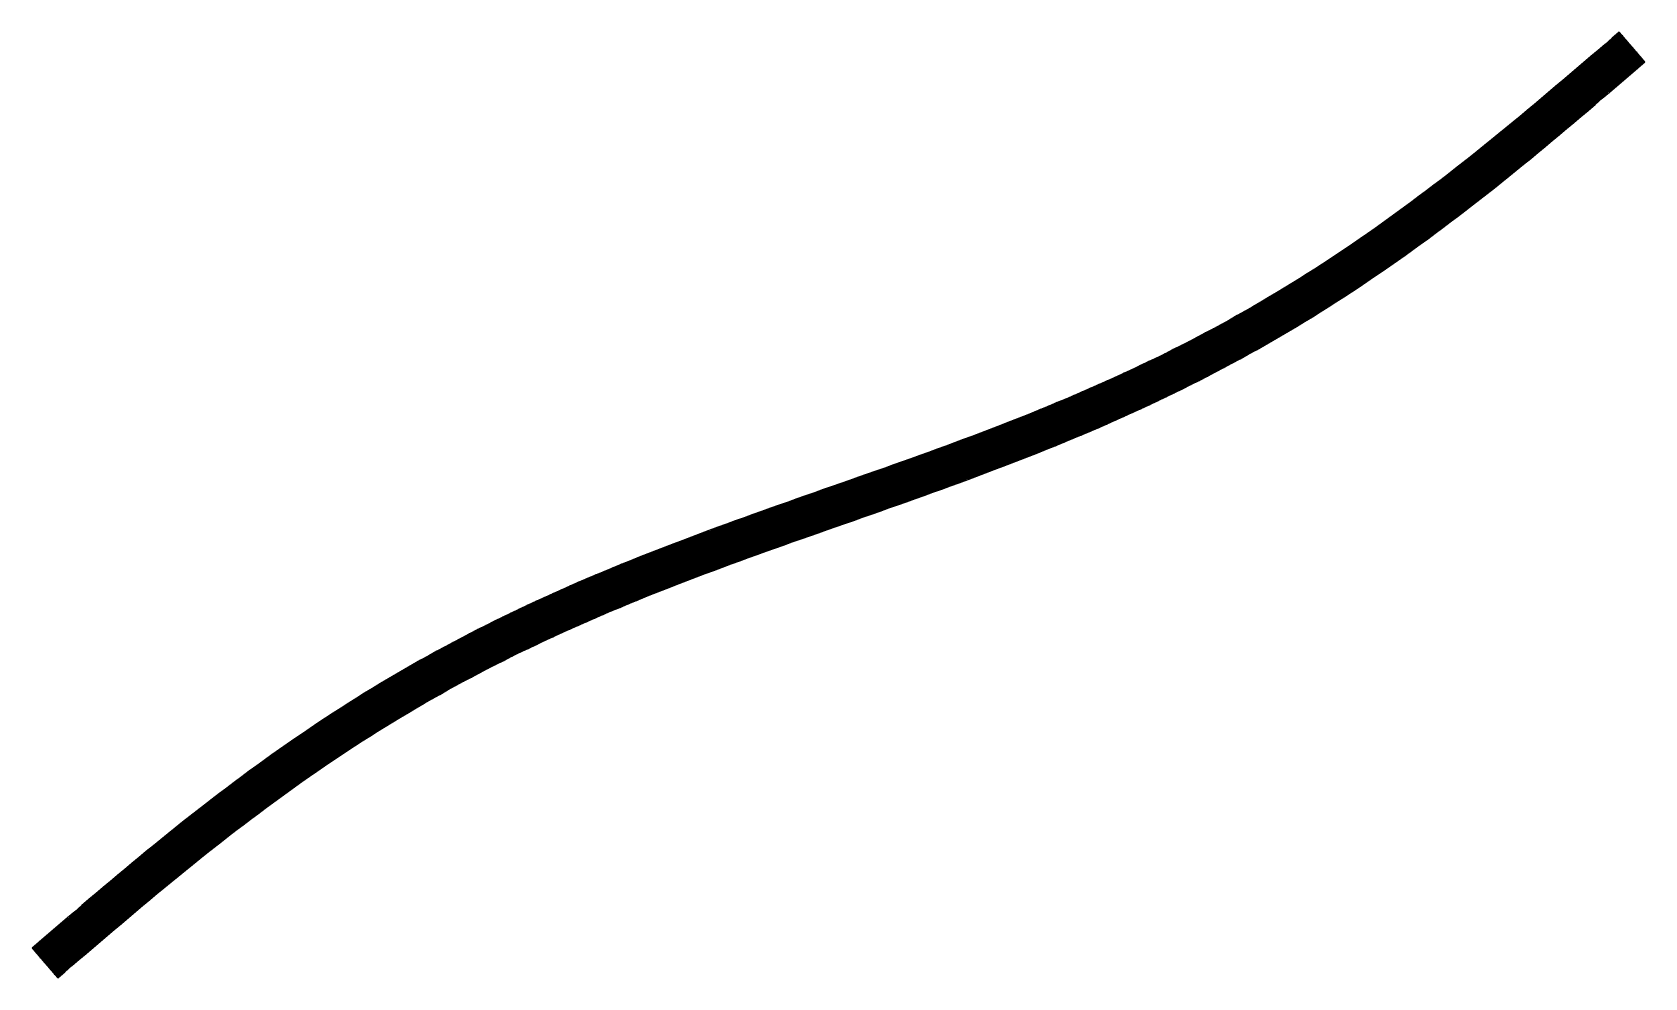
# Model space of a CAD drawing. Header units: metres. Extents: x 479979 to 482619, y 6959976 to 6961524.
import ezdxf

# ---------------------------------------------------------------- set-up
doc = ezdxf.new("R2010")
doc.units = ezdxf.units.M

msp = doc.modelspace()

# ---------------------------------------------------------------- linework, layer by layer
at = {"layer": 'GENERAL_FILL_TOP'}
for points in [[(482566.948, 6961512.806, 9.706), (482577.22, 6961524.269, 9.725), (482565.645, 6961514.323, 9.714)], [(482566.948, 6961512.806, 9.706), (482578.523, 6961522.753, 9.717), (482577.22, 6961524.269, 9.725)], [(482568.252, 6961511.289, 9.699), (482578.523, 6961522.753, 9.717), (482566.948, 6961512.806, 9.706)], [(482568.252, 6961511.289, 9.699), (482579.827, 6961521.236, 9.709), (482578.523, 6961522.753, 9.717)], [(482569.555, 6961509.772, 9.691), (482579.827, 6961521.236, 9.709), (482568.252, 6961511.289, 9.699)], [(482569.555, 6961509.772, 9.691), (482581.13, 6961519.719, 9.702), (482579.827, 6961521.236, 9.709)], [(482570.859, 6961508.255, 9.683), (482581.13, 6961519.719, 9.702), (482569.555, 6961509.772, 9.691)], [(482570.859, 6961508.255, 9.683), (482582.434, 6961518.202, 9.694), (482581.13, 6961519.719, 9.702)], [(482532.234, 6961483.012, 9.659), (482542.503, 6961494.451, 9.685), (482530.933, 6961484.531, 9.667)], [(482532.234, 6961483.012, 9.659), (482543.805, 6961492.933, 9.677), (482542.503, 6961494.451, 9.685)], [(482543.805, 6961492.933, 9.677), (482554.073, 6961504.383, 9.701), (482542.503, 6961494.451, 9.685)], [(482543.805, 6961492.933, 9.677), (482555.376, 6961502.866, 9.693), (482554.073, 6961504.383, 9.701)], [(482545.108, 6961491.416, 9.67), (482555.376, 6961502.866, 9.693), (482543.805, 6961492.933, 9.677)], [(482545.108, 6961491.416, 9.67), (482556.679, 6961501.348, 9.685), (482555.376, 6961502.866, 9.693)], [(482546.41, 6961489.898, 9.662), (482556.679, 6961501.348, 9.685), (482545.108, 6961491.416, 9.67)], [(482546.41, 6961489.898, 9.662), (482557.982, 6961499.831, 9.678), (482556.679, 6961501.348, 9.685)], [(482547.712, 6961488.38, 9.654), (482557.982, 6961499.831, 9.678), (482546.41, 6961489.898, 9.662)], [(482547.712, 6961488.38, 9.654), (482559.285, 6961498.314, 9.67), (482557.982, 6961499.831, 9.678)], [(482549.015, 6961486.862, 9.646), (482559.285, 6961498.314, 9.67), (482547.712, 6961488.38, 9.654)], [(482549.015, 6961486.862, 9.646), (482560.588, 6961496.796, 9.662), (482559.285, 6961498.314, 9.67)], [(482550.317, 6961485.344, 9.639), (482560.588, 6961496.796, 9.662), (482549.015, 6961486.862, 9.646)], [(482550.317, 6961485.344, 9.639), (482561.891, 6961495.279, 9.654), (482560.588, 6961496.796, 9.662)], [(482551.619, 6961483.826, 9.631), (482561.891, 6961495.279, 9.654), (482550.317, 6961485.344, 9.639)], [(482551.619, 6961483.826, 9.631), (482563.194, 6961493.762, 9.646), (482561.891, 6961495.279, 9.654)], [(482552.922, 6961482.308, 9.623), (482563.194, 6961493.762, 9.646), (482551.619, 6961483.826, 9.631)], [(482552.922, 6961482.308, 9.623), (482564.497, 6961492.244, 9.639), (482563.194, 6961493.762, 9.646)], [(482555.376, 6961502.866, 9.693), (482565.645, 6961514.323, 9.714), (482554.073, 6961504.383, 9.701)], [(482555.376, 6961502.866, 9.693), (482566.948, 6961512.806, 9.706), (482565.645, 6961514.323, 9.714)], [(482556.679, 6961501.348, 9.685), (482566.948, 6961512.806, 9.706), (482555.376, 6961502.866, 9.693)], [(482556.679, 6961501.348, 9.685), (482568.252, 6961511.289, 9.699), (482566.948, 6961512.806, 9.706)], [(482557.982, 6961499.831, 9.678), (482568.252, 6961511.289, 9.699), (482556.679, 6961501.348, 9.685)], [(482557.982, 6961499.831, 9.678), (482569.555, 6961509.772, 9.691), (482568.252, 6961511.289, 9.699)], [(482559.285, 6961498.314, 9.67), (482569.555, 6961509.772, 9.691), (482557.982, 6961499.831, 9.678)], [(482559.285, 6961498.314, 9.67), (482570.859, 6961508.255, 9.683), (482569.555, 6961509.772, 9.691)], [(482560.588, 6961496.796, 9.662), (482570.859, 6961508.255, 9.683), (482559.285, 6961498.314, 9.67)], [(482560.588, 6961496.796, 9.662), (482572.162, 6961506.738, 9.675), (482570.859, 6961508.255, 9.683)], [(482561.891, 6961495.279, 9.654), (482572.162, 6961506.738, 9.675), (482560.588, 6961496.796, 9.662)], [(482561.891, 6961495.279, 9.654), (482573.465, 6961505.221, 9.667), (482572.162, 6961506.738, 9.675)], [(482563.194, 6961493.762, 9.646), (482573.465, 6961505.221, 9.667), (482561.891, 6961495.279, 9.654)], [(482563.194, 6961493.762, 9.646), (482574.769, 6961503.704, 9.659), (482573.465, 6961505.221, 9.667)], [(482564.497, 6961492.244, 9.639), (482574.769, 6961503.704, 9.659), (482563.194, 6961493.762, 9.646)], [(482564.497, 6961492.244, 9.639), (482576.072, 6961502.187, 9.652), (482574.769, 6961503.704, 9.659)], [(482565.8, 6961490.727, 9.823), (482576.072, 6961502.187, 9.652), (482564.497, 6961492.244, 9.639)], [(482565.8, 6961490.727, 9.823), (482577.376, 6961500.67, 9.833), (482576.072, 6961502.187, 9.652)], [(482567.103, 6961489.21, 9.863), (482577.376, 6961500.67, 9.833), (482565.8, 6961490.727, 9.823)], [(482567.103, 6961489.21, 9.863), (482578.679, 6961499.154, 9.873), (482577.376, 6961500.67, 9.833)], [(482568.406, 6961487.693, 9.903), (482578.679, 6961499.154, 9.873), (482567.103, 6961489.21, 9.863)], [(482568.406, 6961487.693, 9.903), (482579.982, 6961497.637, 9.913), (482578.679, 6961499.154, 9.873)], [(482569.709, 6961486.175, 9.943), (482579.982, 6961497.637, 9.913), (482568.406, 6961487.693, 9.903)], [(482569.709, 6961486.175, 9.943), (482581.286, 6961496.12, 9.953), (482579.982, 6961497.637, 9.913)], [(482571.012, 6961484.658, 9.983), (482581.286, 6961496.12, 9.953), (482569.709, 6961486.175, 9.943)], [(482572.162, 6961506.738, 9.675), (482582.434, 6961518.202, 9.694), (482570.859, 6961508.255, 9.683)], [(482571.012, 6961484.658, 9.983), (482582.589, 6961494.603, 9.993), (482581.286, 6961496.12, 9.953)], [(482572.315, 6961483.141, 10.023), (482582.589, 6961494.603, 9.993), (482571.012, 6961484.658, 9.983)], [(482572.162, 6961506.738, 9.675), (482583.737, 6961516.685, 9.686), (482582.434, 6961518.202, 9.694)], [(482573.465, 6961505.221, 9.667), (482583.737, 6961516.685, 9.686), (482572.162, 6961506.738, 9.675)], [(482572.315, 6961483.141, 10.023), (482583.893, 6961493.086, 10.033), (482582.589, 6961494.603, 9.993)], [(482573.465, 6961505.221, 9.667), (482585.041, 6961515.168, 9.678), (482583.737, 6961516.685, 9.686)], [(482574.769, 6961503.704, 9.659), (482585.041, 6961515.168, 9.678), (482573.465, 6961505.221, 9.667)], [(482574.769, 6961503.704, 9.659), (482586.344, 6961513.652, 9.67), (482585.041, 6961515.168, 9.678)], [(482576.072, 6961502.187, 9.652), (482586.344, 6961513.652, 9.67), (482574.769, 6961503.704, 9.659)], [(482576.072, 6961502.187, 9.652), (482587.648, 6961512.135, 9.662), (482586.344, 6961513.652, 9.67)], [(482577.376, 6961500.67, 9.833), (482587.648, 6961512.135, 9.662), (482576.072, 6961502.187, 9.652)], [(482577.376, 6961500.67, 9.833), (482588.952, 6961510.618, 9.842), (482587.648, 6961512.135, 9.662)], [(482578.679, 6961499.154, 9.873), (482588.952, 6961510.618, 9.842), (482577.376, 6961500.67, 9.833)], [(482578.679, 6961499.154, 9.873), (482590.255, 6961509.101, 9.882), (482588.952, 6961510.618, 9.842)], [(482579.982, 6961497.637, 9.913), (482590.255, 6961509.101, 9.882), (482578.679, 6961499.154, 9.873)], [(482579.982, 6961497.637, 9.913), (482591.559, 6961507.584, 9.922), (482590.255, 6961509.101, 9.882)], [(482581.286, 6961496.12, 9.953), (482591.559, 6961507.584, 9.922), (482579.982, 6961497.637, 9.913)], [(482581.286, 6961496.12, 9.953), (482592.862, 6961506.067, 9.962), (482591.559, 6961507.584, 9.922)], [(482582.589, 6961494.603, 9.993), (482592.862, 6961506.067, 9.962), (482581.286, 6961496.12, 9.953)], [(482582.589, 6961494.603, 9.993), (482594.166, 6961504.551, 10.002), (482592.862, 6961506.067, 9.962)], [(482583.893, 6961493.086, 10.033), (482594.166, 6961504.551, 10.002), (482582.589, 6961494.603, 9.993)], [(482583.893, 6961493.086, 10.033), (482595.469, 6961503.034, 10.042), (482594.166, 6961504.551, 10.002)], [(482585.196, 6961491.569, 10.073), (482595.469, 6961503.034, 10.042), (482583.893, 6961493.086, 10.033)], [(482585.196, 6961491.569, 10.073), (482596.773, 6961501.517, 10.082), (482595.469, 6961503.034, 10.042)], [(482586.499, 6961490.052, 10.113), (482596.773, 6961501.517, 10.082), (482585.196, 6961491.569, 10.073)], [(482586.499, 6961490.052, 10.113), (482598.076, 6961500, 10.122), (482596.773, 6961501.517, 10.082)], [(482587.803, 6961488.535, 10.073), (482598.076, 6961500, 10.122), (482586.499, 6961490.052, 10.113)], [(482587.803, 6961488.535, 10.073), (482599.38, 6961498.483, 10.082), (482598.076, 6961500, 10.122)], [(482589.106, 6961487.018, 10.033), (482599.38, 6961498.483, 10.082), (482587.803, 6961488.535, 10.073)], [(482589.106, 6961487.018, 10.033), (482600.683, 6961496.966, 10.042), (482599.38, 6961498.483, 10.082)], [(482590.409, 6961485.501, 9.993), (482600.683, 6961496.966, 10.042), (482589.106, 6961487.018, 10.033)], [(482590.409, 6961485.501, 9.993), (482601.987, 6961495.449, 10.002), (482600.683, 6961496.966, 10.042)], [(482591.713, 6961483.984, 9.953), (482601.987, 6961495.449, 10.002), (482590.409, 6961485.501, 9.993)], [(482591.713, 6961483.984, 9.953), (482603.29, 6961493.933, 9.962), (482601.987, 6961495.449, 10.002)], [(482593.016, 6961482.467, 9.913), (482603.29, 6961493.933, 9.962), (482591.713, 6961483.984, 9.953)], [(482593.016, 6961482.467, 9.913), (482604.594, 6961492.416, 9.922), (482603.29, 6961493.933, 9.962)], [(482509.087, 6961463.211, 9.615), (482519.362, 6961474.623, 9.646), (482507.788, 6961464.732, 9.623)], [(482509.087, 6961463.211, 9.615), (482520.662, 6961473.104, 9.638), (482519.362, 6961474.623, 9.646)], [(482510.385, 6961461.69, 9.608), (482520.662, 6961473.104, 9.638), (482509.087, 6961463.211, 9.615)], [(482510.385, 6961461.69, 9.608), (482521.962, 6961471.584, 9.631), (482520.662, 6961473.104, 9.638)], [(482511.684, 6961460.169, 9.6), (482521.962, 6961471.584, 9.631), (482510.385, 6961461.69, 9.608)], [(482511.684, 6961460.169, 9.6), (482523.262, 6961470.064, 9.623), (482521.962, 6961471.584, 9.631)], [(482512.983, 6961458.648, 9.593), (482523.262, 6961470.064, 9.623), (482511.684, 6961460.169, 9.6)], [(482512.983, 6961458.648, 9.593), (482524.562, 6961468.544, 9.615), (482523.262, 6961470.064, 9.623)], [(482514.281, 6961457.127, 9.585), (482524.562, 6961468.544, 9.615), (482512.983, 6961458.648, 9.593)], [(482514.281, 6961457.127, 9.585), (482525.862, 6961467.025, 9.608), (482524.562, 6961468.544, 9.615)], [(482515.58, 6961455.605, 9.577), (482525.862, 6961467.025, 9.608), (482514.281, 6961457.127, 9.585)], [(482515.58, 6961455.605, 9.577), (482527.163, 6961465.505, 9.6), (482525.862, 6961467.025, 9.608)], [(482520.662, 6961473.104, 9.638), (482530.933, 6961484.531, 9.667), (482519.362, 6961474.623, 9.646)], [(482520.662, 6961473.104, 9.638), (482532.234, 6961483.012, 9.659), (482530.933, 6961484.531, 9.667)], [(482521.962, 6961471.584, 9.631), (482532.234, 6961483.012, 9.659), (482520.662, 6961473.104, 9.638)], [(482521.962, 6961471.584, 9.631), (482533.536, 6961481.493, 9.651), (482532.234, 6961483.012, 9.659)], [(482523.262, 6961470.064, 9.623), (482533.536, 6961481.493, 9.651), (482521.962, 6961471.584, 9.631)], [(482523.262, 6961470.064, 9.623), (482534.837, 6961479.975, 9.644), (482533.536, 6961481.493, 9.651)], [(482524.562, 6961468.544, 9.615), (482534.837, 6961479.975, 9.644), (482523.262, 6961470.064, 9.623)], [(482524.562, 6961468.544, 9.615), (482536.138, 6961478.456, 9.636), (482534.837, 6961479.975, 9.644)], [(482525.862, 6961467.025, 9.608), (482536.138, 6961478.456, 9.636), (482524.562, 6961468.544, 9.615)], [(482525.862, 6961467.025, 9.608), (482537.44, 6961476.937, 9.628), (482536.138, 6961478.456, 9.636)], [(482527.163, 6961465.505, 9.6), (482537.44, 6961476.937, 9.628), (482525.862, 6961467.025, 9.608)], [(482527.163, 6961465.505, 9.6), (482538.741, 6961475.418, 9.621), (482537.44, 6961476.937, 9.628)], [(482528.463, 6961463.985, 9.593), (482538.741, 6961475.418, 9.621), (482527.163, 6961465.505, 9.6)], [(482528.463, 6961463.985, 9.593), (482540.043, 6961473.9, 9.613), (482538.741, 6961475.418, 9.621)], [(482529.763, 6961462.465, 9.585), (482540.043, 6961473.9, 9.613), (482528.463, 6961463.985, 9.593)], [(482529.763, 6961462.465, 9.585), (482541.344, 6961472.381, 9.605), (482540.043, 6961473.9, 9.613)], [(482531.063, 6961460.945, 9.792), (482541.344, 6961472.381, 9.605), (482529.763, 6961462.465, 9.585)], [(482531.063, 6961460.945, 9.792), (482542.645, 6961470.862, 9.803), (482541.344, 6961472.381, 9.605)], [(482532.363, 6961459.426, 9.832), (482542.645, 6961470.862, 9.803), (482531.063, 6961460.945, 9.792)], [(482533.536, 6961481.493, 9.651), (482543.805, 6961492.933, 9.677), (482532.234, 6961483.012, 9.659)], [(482532.363, 6961459.426, 9.832), (482543.947, 6961469.344, 9.843), (482542.645, 6961470.862, 9.803)], [(482533.663, 6961457.906, 9.872), (482543.947, 6961469.344, 9.843), (482532.363, 6961459.426, 9.832)], [(482533.536, 6961481.493, 9.651), (482545.108, 6961491.416, 9.67), (482543.805, 6961492.933, 9.677)], [(482534.837, 6961479.975, 9.644), (482545.108, 6961491.416, 9.67), (482533.536, 6961481.493, 9.651)], [(482533.663, 6961457.906, 9.872), (482545.248, 6961467.825, 9.883), (482543.947, 6961469.344, 9.843)], [(482534.963, 6961456.386, 9.912), (482545.248, 6961467.825, 9.883), (482533.663, 6961457.906, 9.872)], [(482534.837, 6961479.975, 9.644), (482546.41, 6961489.898, 9.662), (482545.108, 6961491.416, 9.67)], [(482536.138, 6961478.456, 9.636), (482546.41, 6961489.898, 9.662), (482534.837, 6961479.975, 9.644)], [(482534.963, 6961456.386, 9.912), (482546.549, 6961466.306, 9.923), (482545.248, 6961467.825, 9.883)], [(482536.138, 6961478.456, 9.636), (482547.712, 6961488.38, 9.654), (482546.41, 6961489.898, 9.662)], [(482537.44, 6961476.937, 9.628), (482547.712, 6961488.38, 9.654), (482536.138, 6961478.456, 9.636)], [(482537.44, 6961476.937, 9.628), (482549.015, 6961486.862, 9.646), (482547.712, 6961488.38, 9.654)], [(482538.741, 6961475.418, 9.621), (482549.015, 6961486.862, 9.646), (482537.44, 6961476.937, 9.628)], [(482538.741, 6961475.418, 9.621), (482550.317, 6961485.344, 9.639), (482549.015, 6961486.862, 9.646)], [(482540.043, 6961473.9, 9.613), (482550.317, 6961485.344, 9.639), (482538.741, 6961475.418, 9.621)], [(482540.043, 6961473.9, 9.613), (482551.619, 6961483.826, 9.631), (482550.317, 6961485.344, 9.639)], [(482541.344, 6961472.381, 9.605), (482551.619, 6961483.826, 9.631), (482540.043, 6961473.9, 9.613)], [(482541.344, 6961472.381, 9.605), (482552.922, 6961482.308, 9.623), (482551.619, 6961483.826, 9.631)], [(482542.645, 6961470.862, 9.803), (482552.922, 6961482.308, 9.623), (482541.344, 6961472.381, 9.605)], [(482542.645, 6961470.862, 9.803), (482554.224, 6961480.79, 9.813), (482552.922, 6961482.308, 9.623)], [(482543.947, 6961469.344, 9.843), (482554.224, 6961480.79, 9.813), (482542.645, 6961470.862, 9.803)], [(482543.947, 6961469.344, 9.843), (482555.526, 6961479.272, 9.853), (482554.224, 6961480.79, 9.813)], [(482545.248, 6961467.825, 9.883), (482555.526, 6961479.272, 9.853), (482543.947, 6961469.344, 9.843)], [(482545.248, 6961467.825, 9.883), (482556.828, 6961477.754, 9.893), (482555.526, 6961479.272, 9.853)], [(482546.549, 6961466.306, 9.923), (482556.828, 6961477.754, 9.893), (482545.248, 6961467.825, 9.883)], [(482546.549, 6961466.306, 9.923), (482558.131, 6961476.237, 9.933), (482556.828, 6961477.754, 9.893)], [(482547.851, 6961464.787, 9.963), (482558.131, 6961476.237, 9.933), (482546.549, 6961466.306, 9.923)], [(482547.851, 6961464.787, 9.963), (482559.433, 6961474.719, 9.973), (482558.131, 6961476.237, 9.933)], [(482549.152, 6961463.269, 10.003), (482559.433, 6961474.719, 9.973), (482547.851, 6961464.787, 9.963)], [(482549.152, 6961463.269, 10.003), (482560.735, 6961473.201, 10.013), (482559.433, 6961474.719, 9.973)], [(482550.453, 6961461.75, 10.043), (482560.735, 6961473.201, 10.013), (482549.152, 6961463.269, 10.003)], [(482550.453, 6961461.75, 10.043), (482562.038, 6961471.683, 10.053), (482560.735, 6961473.201, 10.013)], [(482551.755, 6961460.231, 10.083), (482562.038, 6961471.683, 10.053), (482550.453, 6961461.75, 10.043)], [(482551.755, 6961460.231, 10.083), (482563.34, 6961470.165, 10.093), (482562.038, 6961471.683, 10.053)], [(482553.056, 6961458.713, 10.043), (482563.34, 6961470.165, 10.093), (482551.755, 6961460.231, 10.083)], [(482554.224, 6961480.79, 9.813), (482564.497, 6961492.244, 9.639), (482552.922, 6961482.308, 9.623)], [(482553.056, 6961458.713, 10.043), (482564.642, 6961468.647, 10.053), (482563.34, 6961470.165, 10.093)], [(482554.357, 6961457.194, 10.003), (482564.642, 6961468.647, 10.053), (482553.056, 6961458.713, 10.043)], [(482554.224, 6961480.79, 9.813), (482565.8, 6961490.727, 9.823), (482564.497, 6961492.244, 9.639)], [(482555.526, 6961479.272, 9.853), (482565.8, 6961490.727, 9.823), (482554.224, 6961480.79, 9.813)], [(482554.357, 6961457.194, 10.003), (482565.945, 6961467.129, 10.013), (482564.642, 6961468.647, 10.053)], [(482555.659, 6961455.675, 9.963), (482565.945, 6961467.129, 10.013), (482554.357, 6961457.194, 10.003)], [(482555.526, 6961479.272, 9.853), (482567.103, 6961489.21, 9.863), (482565.8, 6961490.727, 9.823)], [(482556.828, 6961477.754, 9.893), (482567.103, 6961489.21, 9.863), (482555.526, 6961479.272, 9.853)], [(482555.659, 6961455.675, 9.963), (482567.247, 6961465.611, 9.973), (482565.945, 6961467.129, 10.013)], [(482556.828, 6961477.754, 9.893), (482568.406, 6961487.693, 9.903), (482567.103, 6961489.21, 9.863)], [(482558.131, 6961476.237, 9.933), (482568.406, 6961487.693, 9.903), (482556.828, 6961477.754, 9.893)], [(482558.131, 6961476.237, 9.933), (482569.709, 6961486.175, 9.943), (482568.406, 6961487.693, 9.903)], [(482559.433, 6961474.719, 9.973), (482569.709, 6961486.175, 9.943), (482558.131, 6961476.237, 9.933)], [(482559.433, 6961474.719, 9.973), (482571.012, 6961484.658, 9.983), (482569.709, 6961486.175, 9.943)], [(482560.735, 6961473.201, 10.013), (482571.012, 6961484.658, 9.983), (482559.433, 6961474.719, 9.973)], [(482560.735, 6961473.201, 10.013), (482572.315, 6961483.141, 10.023), (482571.012, 6961484.658, 9.983)], [(482562.038, 6961471.683, 10.053), (482572.315, 6961483.141, 10.023), (482560.735, 6961473.201, 10.013)], [(482562.038, 6961471.683, 10.053), (482573.618, 6961481.623, 10.063), (482572.315, 6961483.141, 10.023)], [(482563.34, 6961470.165, 10.093), (482573.618, 6961481.623, 10.063), (482562.038, 6961471.683, 10.053)], [(482563.34, 6961470.165, 10.093), (482574.921, 6961480.106, 10.103), (482573.618, 6961481.623, 10.063)], [(482564.642, 6961468.647, 10.053), (482574.921, 6961480.106, 10.103), (482563.34, 6961470.165, 10.093)], [(482564.642, 6961468.647, 10.053), (482576.224, 6961478.589, 10.063), (482574.921, 6961480.106, 10.103)], [(482565.945, 6961467.129, 10.013), (482576.224, 6961478.589, 10.063), (482564.642, 6961468.647, 10.053)], [(482565.945, 6961467.129, 10.013), (482577.527, 6961477.071, 10.023), (482576.224, 6961478.589, 10.063)], [(482567.247, 6961465.611, 9.973), (482577.527, 6961477.071, 10.023), (482565.945, 6961467.129, 10.013)], [(482567.247, 6961465.611, 9.973), (482578.83, 6961475.554, 9.983), (482577.527, 6961477.071, 10.023)], [(482568.549, 6961464.093, 9.933), (482578.83, 6961475.554, 9.983), (482567.247, 6961465.611, 9.973)], [(482568.549, 6961464.093, 9.933), (482580.133, 6961474.037, 9.943), (482578.83, 6961475.554, 9.983)], [(482569.851, 6961462.576, 9.893), (482580.133, 6961474.037, 9.943), (482568.549, 6961464.093, 9.933)], [(482569.851, 6961462.576, 9.893), (482581.436, 6961472.519, 9.903), (482580.133, 6961474.037, 9.943)], [(482571.154, 6961461.058, 9.853), (482581.436, 6961472.519, 9.903), (482569.851, 6961462.576, 9.893)], [(482571.154, 6961461.058, 9.853), (482582.739, 6961471.002, 9.863), (482581.436, 6961472.519, 9.903)], [(482572.456, 6961459.54, 9.813), (482582.739, 6961471.002, 9.863), (482571.154, 6961461.058, 9.853)], [(482573.618, 6961481.623, 10.063), (482583.893, 6961493.086, 10.033), (482572.315, 6961483.141, 10.023)], [(482572.456, 6961459.54, 9.813), (482584.042, 6961469.485, 9.823), (482582.739, 6961471.002, 9.863)], [(482573.758, 6961458.022, 9.499), (482584.042, 6961469.485, 9.823), (482572.456, 6961459.54, 9.813)], [(482573.618, 6961481.623, 10.063), (482585.196, 6961491.569, 10.073), (482583.893, 6961493.086, 10.033)], [(482574.921, 6961480.106, 10.103), (482585.196, 6961491.569, 10.073), (482573.618, 6961481.623, 10.063)], [(482573.758, 6961458.022, 9.499), (482585.345, 6961467.967, 9.514), (482584.042, 6961469.485, 9.823)], [(482575.061, 6961456.504, 9.492), (482585.345, 6961467.967, 9.514), (482573.758, 6961458.022, 9.499)], [(482574.921, 6961480.106, 10.103), (482586.499, 6961490.052, 10.113), (482585.196, 6961491.569, 10.073)], [(482576.224, 6961478.589, 10.063), (482586.499, 6961490.052, 10.113), (482574.921, 6961480.106, 10.103)], [(482575.061, 6961456.504, 9.492), (482586.648, 6961466.45, 9.506), (482585.345, 6961467.967, 9.514)], [(482576.224, 6961478.589, 10.063), (482587.803, 6961488.535, 10.073), (482586.499, 6961490.052, 10.113)], [(482577.527, 6961477.071, 10.023), (482587.803, 6961488.535, 10.073), (482576.224, 6961478.589, 10.063)], [(482577.527, 6961477.071, 10.023), (482589.106, 6961487.018, 10.033), (482587.803, 6961488.535, 10.073)], [(482578.83, 6961475.554, 9.983), (482589.106, 6961487.018, 10.033), (482577.527, 6961477.071, 10.023)], [(482578.83, 6961475.554, 9.983), (482590.409, 6961485.501, 9.993), (482589.106, 6961487.018, 10.033)], [(482580.133, 6961474.037, 9.943), (482590.409, 6961485.501, 9.993), (482578.83, 6961475.554, 9.983)], [(482580.133, 6961474.037, 9.943), (482591.713, 6961483.984, 9.953), (482590.409, 6961485.501, 9.993)], [(482581.436, 6961472.519, 9.903), (482591.713, 6961483.984, 9.953), (482580.133, 6961474.037, 9.943)], [(482581.436, 6961472.519, 9.903), (482593.016, 6961482.467, 9.913), (482591.713, 6961483.984, 9.953)], [(482582.739, 6961471.002, 9.863), (482593.016, 6961482.467, 9.913), (482581.436, 6961472.519, 9.903)], [(482582.739, 6961471.002, 9.863), (482594.32, 6961480.95, 9.873), (482593.016, 6961482.467, 9.913)], [(482584.042, 6961469.485, 9.823), (482594.32, 6961480.95, 9.873), (482582.739, 6961471.002, 9.863)], [(482584.042, 6961469.485, 9.823), (482595.623, 6961479.433, 9.833), (482594.32, 6961480.95, 9.873)], [(482585.345, 6961467.967, 9.514), (482595.623, 6961479.433, 9.833), (482584.042, 6961469.485, 9.823)], [(482585.345, 6961467.967, 9.514), (482596.926, 6961477.916, 9.526), (482595.623, 6961479.433, 9.833)], [(482586.648, 6961466.45, 9.506), (482596.926, 6961477.916, 9.526), (482585.345, 6961467.967, 9.514)], [(482586.648, 6961466.45, 9.506), (482598.23, 6961476.399, 9.518), (482596.926, 6961477.916, 9.526)], [(482587.951, 6961464.933, 9.498), (482598.23, 6961476.399, 9.518), (482586.648, 6961466.45, 9.506)], [(482587.951, 6961464.933, 9.498), (482599.533, 6961474.882, 9.51), (482598.23, 6961476.399, 9.518)], [(482589.254, 6961463.416, 9.49), (482599.533, 6961474.882, 9.51), (482587.951, 6961464.933, 9.498)], [(482589.254, 6961463.416, 9.49), (482600.837, 6961473.365, 9.502), (482599.533, 6961474.882, 9.51)], [(482590.557, 6961461.898, 9.482), (482600.837, 6961473.365, 9.502), (482589.254, 6961463.416, 9.49)], [(482590.557, 6961461.898, 9.482), (482602.14, 6961471.848, 9.494), (482600.837, 6961473.365, 9.502)], [(482591.86, 6961460.381, 9.475), (482602.14, 6961471.848, 9.494), (482590.557, 6961461.898, 9.482)], [(482591.86, 6961460.381, 9.475), (482603.443, 6961470.331, 9.486), (482602.14, 6961471.848, 9.494)], [(482593.163, 6961458.864, 9.467), (482603.443, 6961470.331, 9.486), (482591.86, 6961460.381, 9.475)], [(482594.32, 6961480.95, 9.873), (482604.594, 6961492.416, 9.922), (482593.016, 6961482.467, 9.913)], [(482593.163, 6961458.864, 9.467), (482604.747, 6961468.814, 9.478), (482603.443, 6961470.331, 9.486)], [(482594.466, 6961457.346, 9.459), (482604.747, 6961468.814, 9.478), (482593.163, 6961458.864, 9.467)], [(482594.32, 6961480.95, 9.873), (482605.897, 6961490.899, 9.882), (482604.594, 6961492.416, 9.922)], [(482595.623, 6961479.433, 9.833), (482605.897, 6961490.899, 9.882), (482594.32, 6961480.95, 9.873)], [(482594.466, 6961457.346, 9.459), (482606.05, 6961467.297, 9.471), (482604.747, 6961468.814, 9.478)], [(482595.769, 6961455.829, 9.451), (482606.05, 6961467.297, 9.471), (482594.466, 6961457.346, 9.459)], [(482595.623, 6961479.433, 9.833), (482607.201, 6961489.382, 9.842), (482605.897, 6961490.899, 9.882)], [(482596.926, 6961477.916, 9.526), (482607.201, 6961489.382, 9.842), (482595.623, 6961479.433, 9.833)], [(482595.769, 6961455.829, 9.451), (482607.354, 6961465.78, 9.463), (482606.05, 6961467.297, 9.471)], [(482596.926, 6961477.916, 9.526), (482608.504, 6961487.865, 9.535), (482607.201, 6961489.382, 9.842)], [(482598.23, 6961476.399, 9.518), (482608.504, 6961487.865, 9.535), (482596.926, 6961477.916, 9.526)], [(482598.23, 6961476.399, 9.518), (482609.808, 6961486.348, 9.527), (482608.504, 6961487.865, 9.535)], [(482599.533, 6961474.882, 9.51), (482609.808, 6961486.348, 9.527), (482598.23, 6961476.399, 9.518)], [(482599.533, 6961474.882, 9.51), (482611.111, 6961484.832, 9.519), (482609.808, 6961486.348, 9.527)], [(482600.837, 6961473.365, 9.502), (482611.111, 6961484.832, 9.519), (482599.533, 6961474.882, 9.51)], [(482600.837, 6961473.365, 9.502), (482612.415, 6961483.315, 9.511), (482611.111, 6961484.832, 9.519)], [(482602.14, 6961471.848, 9.494), (482612.415, 6961483.315, 9.511), (482600.837, 6961473.365, 9.502)], [(482602.14, 6961471.848, 9.494), (482613.719, 6961481.798, 9.503), (482612.415, 6961483.315, 9.511)], [(482603.443, 6961470.331, 9.486), (482613.719, 6961481.798, 9.503), (482602.14, 6961471.848, 9.494)], [(482603.443, 6961470.331, 9.486), (482615.022, 6961480.281, 9.496), (482613.719, 6961481.798, 9.503)], [(482604.747, 6961468.814, 9.478), (482615.022, 6961480.281, 9.496), (482603.443, 6961470.331, 9.486)], [(482604.747, 6961468.814, 9.478), (482616.326, 6961478.764, 9.488), (482615.022, 6961480.281, 9.496)], [(482606.05, 6961467.297, 9.471), (482616.326, 6961478.764, 9.488), (482604.747, 6961468.814, 9.478)], [(482606.05, 6961467.297, 9.471), (482617.629, 6961477.247, 9.48), (482616.326, 6961478.764, 9.488)], [(482607.354, 6961465.78, 9.463), (482617.629, 6961477.247, 9.48), (482606.05, 6961467.297, 9.471)], [(482607.354, 6961465.78, 9.463), (482618.933, 6961475.731, 9.472), (482617.629, 6961477.247, 9.48)], [(482474.33, 6961433.648, 9.532), (482484.627, 6961445.005, 9.57), (482473.037, 6961435.175, 9.539)], [(482474.33, 6961433.648, 9.532), (482485.922, 6961443.481, 9.562), (482484.627, 6961445.005, 9.57)], [(482475.622, 6961432.122, 9.525), (482485.922, 6961443.481, 9.562), (482474.33, 6961433.648, 9.532)], [(482475.622, 6961432.122, 9.525), (482487.217, 6961441.956, 9.555), (482485.922, 6961443.481, 9.562)], [(482476.915, 6961430.596, 9.517), (482487.217, 6961441.956, 9.555), (482475.622, 6961432.122, 9.525)], [(482476.915, 6961430.596, 9.517), (482488.512, 6961440.432, 9.547), (482487.217, 6961441.956, 9.555)], [(482478.207, 6961429.07, 9.51), (482488.512, 6961440.432, 9.547), (482476.915, 6961430.596, 9.517)], [(482478.207, 6961429.07, 9.51), (482489.806, 6961438.908, 9.54), (482488.512, 6961440.432, 9.547)], [(482485.922, 6961443.481, 9.562), (482496.21, 6961454.858, 9.597), (482484.627, 6961445.005, 9.57)], [(482485.922, 6961443.481, 9.562), (482497.507, 6961453.336, 9.59), (482496.21, 6961454.858, 9.597)], [(482487.217, 6961441.956, 9.555), (482497.507, 6961453.336, 9.59), (482485.922, 6961443.481, 9.562)], [(482487.217, 6961441.956, 9.555), (482498.804, 6961451.813, 9.582), (482497.507, 6961453.336, 9.59)], [(482488.512, 6961440.432, 9.547), (482498.804, 6961451.813, 9.582), (482487.217, 6961441.956, 9.555)], [(482488.512, 6961440.432, 9.547), (482500.101, 6961450.291, 9.575), (482498.804, 6961451.813, 9.582)], [(482489.806, 6961438.908, 9.54), (482500.101, 6961450.291, 9.575), (482488.512, 6961440.432, 9.547)], [(482489.806, 6961438.908, 9.54), (482501.398, 6961448.768, 9.567), (482500.101, 6961450.291, 9.575)], [(482491.101, 6961437.384, 9.532), (482501.398, 6961448.768, 9.567), (482489.806, 6961438.908, 9.54)], [(482491.101, 6961437.384, 9.532), (482502.695, 6961447.245, 9.56), (482501.398, 6961448.768, 9.567)], [(482492.396, 6961435.859, 9.525), (482502.695, 6961447.245, 9.56), (482491.101, 6961437.384, 9.532)], [(482492.396, 6961435.859, 9.525), (482503.991, 6961445.723, 9.552), (482502.695, 6961447.245, 9.56)], [(482493.691, 6961434.335, 9.517), (482503.991, 6961445.723, 9.552), (482492.396, 6961435.859, 9.525)], [(482493.691, 6961434.335, 9.517), (482505.288, 6961444.2, 9.545), (482503.991, 6961445.723, 9.552)], [(482494.986, 6961432.811, 9.51), (482505.288, 6961444.2, 9.545), (482493.691, 6961434.335, 9.517)], [(482494.986, 6961432.811, 9.51), (482506.585, 6961442.678, 9.537), (482505.288, 6961444.2, 9.545)], [(482496.28, 6961431.287, 9.757), (482506.585, 6961442.678, 9.537), (482494.986, 6961432.811, 9.51)], [(482497.507, 6961453.336, 9.59), (482507.788, 6961464.732, 9.623), (482496.21, 6961454.858, 9.597)], [(482496.28, 6961431.287, 9.757), (482507.882, 6961441.155, 9.769), (482506.585, 6961442.678, 9.537)], [(482497.575, 6961429.762, 9.797), (482507.882, 6961441.155, 9.769), (482496.28, 6961431.287, 9.757)], [(482497.507, 6961453.336, 9.59), (482509.087, 6961463.211, 9.615), (482507.788, 6961464.732, 9.623)], [(482498.804, 6961451.813, 9.582), (482509.087, 6961463.211, 9.615), (482497.507, 6961453.336, 9.59)], [(482497.575, 6961429.762, 9.797), (482509.179, 6961439.633, 9.809), (482507.882, 6961441.155, 9.769)], [(482498.804, 6961451.813, 9.582), (482510.385, 6961461.69, 9.608), (482509.087, 6961463.211, 9.615)], [(482500.101, 6961450.291, 9.575), (482510.385, 6961461.69, 9.608), (482498.804, 6961451.813, 9.582)], [(482500.101, 6961450.291, 9.575), (482511.684, 6961460.169, 9.6), (482510.385, 6961461.69, 9.608)], [(482501.398, 6961448.768, 9.567), (482511.684, 6961460.169, 9.6), (482500.101, 6961450.291, 9.575)], [(482501.398, 6961448.768, 9.567), (482512.983, 6961458.648, 9.593), (482511.684, 6961460.169, 9.6)], [(482502.695, 6961447.245, 9.56), (482512.983, 6961458.648, 9.593), (482501.398, 6961448.768, 9.567)], [(482502.695, 6961447.245, 9.56), (482514.281, 6961457.127, 9.585), (482512.983, 6961458.648, 9.593)], [(482503.991, 6961445.723, 9.552), (482514.281, 6961457.127, 9.585), (482502.695, 6961447.245, 9.56)], [(482503.991, 6961445.723, 9.552), (482515.58, 6961455.605, 9.577), (482514.281, 6961457.127, 9.585)], [(482505.288, 6961444.2, 9.545), (482515.58, 6961455.605, 9.577), (482503.991, 6961445.723, 9.552)], [(482505.288, 6961444.2, 9.545), (482516.878, 6961454.084, 9.57), (482515.58, 6961455.605, 9.577)], [(482506.585, 6961442.678, 9.537), (482516.878, 6961454.084, 9.57), (482505.288, 6961444.2, 9.545)], [(482506.585, 6961442.678, 9.537), (482518.177, 6961452.563, 9.562), (482516.878, 6961454.084, 9.57)], [(482507.882, 6961441.155, 9.769), (482518.177, 6961452.563, 9.562), (482506.585, 6961442.678, 9.537)], [(482507.882, 6961441.155, 9.769), (482519.476, 6961451.042, 9.781), (482518.177, 6961452.563, 9.562)], [(482509.179, 6961439.633, 9.809), (482519.476, 6961451.042, 9.781), (482507.882, 6961441.155, 9.769)], [(482509.179, 6961439.633, 9.809), (482520.774, 6961449.521, 9.821), (482519.476, 6961451.042, 9.781)], [(482510.476, 6961438.11, 9.849), (482520.774, 6961449.521, 9.821), (482509.179, 6961439.633, 9.809)], [(482510.476, 6961438.11, 9.849), (482522.073, 6961448, 9.861), (482520.774, 6961449.521, 9.821)], [(482511.773, 6961436.588, 9.889), (482522.073, 6961448, 9.861), (482510.476, 6961438.11, 9.849)], [(482511.773, 6961436.588, 9.889), (482523.372, 6961446.479, 9.901), (482522.073, 6961448, 9.861)], [(482513.069, 6961435.065, 9.929), (482523.372, 6961446.479, 9.901), (482511.773, 6961436.588, 9.889)], [(482513.069, 6961435.065, 9.929), (482524.67, 6961444.958, 9.941), (482523.372, 6961446.479, 9.901)], [(482514.366, 6961433.543, 9.969), (482524.67, 6961444.958, 9.941), (482513.069, 6961435.065, 9.929)], [(482514.366, 6961433.543, 9.969), (482525.969, 6961443.437, 9.981), (482524.67, 6961444.958, 9.941)], [(482515.663, 6961432.02, 10.009), (482525.969, 6961443.437, 9.981), (482514.366, 6961433.543, 9.969)], [(482516.878, 6961454.084, 9.57), (482527.163, 6961465.505, 9.6), (482515.58, 6961455.605, 9.577)], [(482515.663, 6961432.02, 10.009), (482527.267, 6961441.916, 10.021), (482525.969, 6961443.437, 9.981)], [(482516.96, 6961430.497, 10.049), (482527.267, 6961441.916, 10.021), (482515.663, 6961432.02, 10.009)], [(482516.878, 6961454.084, 9.57), (482528.463, 6961463.985, 9.593), (482527.163, 6961465.505, 9.6)], [(482518.177, 6961452.563, 9.562), (482528.463, 6961463.985, 9.593), (482516.878, 6961454.084, 9.57)], [(482516.96, 6961430.497, 10.049), (482528.566, 6961440.395, 10.061), (482527.267, 6961441.916, 10.021)], [(482518.257, 6961428.975, 10.009), (482528.566, 6961440.395, 10.061), (482516.96, 6961430.497, 10.049)], [(482518.177, 6961452.563, 9.562), (482529.763, 6961462.465, 9.585), (482528.463, 6961463.985, 9.593)], [(482519.476, 6961451.042, 9.781), (482529.763, 6961462.465, 9.585), (482518.177, 6961452.563, 9.562)], [(482518.257, 6961428.975, 10.009), (482529.865, 6961438.874, 10.021), (482528.566, 6961440.395, 10.061)], [(482519.476, 6961451.042, 9.781), (482531.063, 6961460.945, 9.792), (482529.763, 6961462.465, 9.585)], [(482520.774, 6961449.521, 9.821), (482531.063, 6961460.945, 9.792), (482519.476, 6961451.042, 9.781)], [(482520.774, 6961449.521, 9.821), (482532.363, 6961459.426, 9.832), (482531.063, 6961460.945, 9.792)], [(482522.073, 6961448, 9.861), (482532.363, 6961459.426, 9.832), (482520.774, 6961449.521, 9.821)], [(482522.073, 6961448, 9.861), (482533.663, 6961457.906, 9.872), (482532.363, 6961459.426, 9.832)], [(482523.372, 6961446.479, 9.901), (482533.663, 6961457.906, 9.872), (482522.073, 6961448, 9.861)], [(482523.372, 6961446.479, 9.901), (482534.963, 6961456.386, 9.912), (482533.663, 6961457.906, 9.872)], [(482524.67, 6961444.958, 9.941), (482534.963, 6961456.386, 9.912), (482523.372, 6961446.479, 9.901)], [(482524.67, 6961444.958, 9.941), (482536.263, 6961454.866, 9.952), (482534.963, 6961456.386, 9.912)], [(482525.969, 6961443.437, 9.981), (482536.263, 6961454.866, 9.952), (482524.67, 6961444.958, 9.941)], [(482525.969, 6961443.437, 9.981), (482537.564, 6961453.347, 9.992), (482536.263, 6961454.866, 9.952)], [(482527.267, 6961441.916, 10.021), (482537.564, 6961453.347, 9.992), (482525.969, 6961443.437, 9.981)], [(482527.267, 6961441.916, 10.021), (482538.864, 6961451.827, 10.032), (482537.564, 6961453.347, 9.992)], [(482528.566, 6961440.395, 10.061), (482538.864, 6961451.827, 10.032), (482527.267, 6961441.916, 10.021)], [(482528.566, 6961440.395, 10.061), (482540.164, 6961450.307, 10.072), (482538.864, 6961451.827, 10.032)], [(482529.865, 6961438.874, 10.021), (482540.164, 6961450.307, 10.072), (482528.566, 6961440.395, 10.061)], [(482529.865, 6961438.874, 10.021), (482541.464, 6961448.787, 10.032), (482540.164, 6961450.307, 10.072)], [(482531.163, 6961437.353, 9.981), (482541.464, 6961448.787, 10.032), (482529.865, 6961438.874, 10.021)], [(482531.163, 6961437.353, 9.981), (482542.764, 6961447.268, 9.992), (482541.464, 6961448.787, 10.032)], [(482532.462, 6961435.832, 9.941), (482542.764, 6961447.268, 9.992), (482531.163, 6961437.353, 9.981)], [(482532.462, 6961435.832, 9.941), (482544.064, 6961445.748, 9.952), (482542.764, 6961447.268, 9.992)], [(482533.761, 6961434.311, 9.901), (482544.064, 6961445.748, 9.952), (482532.462, 6961435.832, 9.941)], [(482533.761, 6961434.311, 9.901), (482545.364, 6961444.228, 9.912), (482544.064, 6961445.748, 9.952)], [(482535.059, 6961432.79, 9.861), (482545.364, 6961444.228, 9.912), (482533.761, 6961434.311, 9.901)], [(482536.263, 6961454.866, 9.952), (482546.549, 6961466.306, 9.923), (482534.963, 6961456.386, 9.912)], [(482535.059, 6961432.79, 9.861), (482546.664, 6961442.708, 9.872), (482545.364, 6961444.228, 9.912)], [(482536.358, 6961431.269, 9.821), (482546.664, 6961442.708, 9.872), (482535.059, 6961432.79, 9.861)], [(482536.263, 6961454.866, 9.952), (482547.851, 6961464.787, 9.963), (482546.549, 6961466.306, 9.923)], [(482537.564, 6961453.347, 9.992), (482547.851, 6961464.787, 9.963), (482536.263, 6961454.866, 9.952)], [(482536.358, 6961431.269, 9.821), (482547.965, 6961441.189, 9.832), (482546.664, 6961442.708, 9.872)], [(482537.656, 6961429.748, 9.781), (482547.965, 6961441.189, 9.832), (482536.358, 6961431.269, 9.821)], [(482537.564, 6961453.347, 9.992), (482549.152, 6961463.269, 10.003), (482547.851, 6961464.787, 9.963)], [(482538.864, 6961451.827, 10.032), (482549.152, 6961463.269, 10.003), (482537.564, 6961453.347, 9.992)], [(482537.656, 6961429.748, 9.781), (482549.265, 6961439.669, 9.792), (482547.965, 6961441.189, 9.832)], [(482538.864, 6961451.827, 10.032), (482550.453, 6961461.75, 10.043), (482549.152, 6961463.269, 10.003)], [(482540.164, 6961450.307, 10.072), (482550.453, 6961461.75, 10.043), (482538.864, 6961451.827, 10.032)], [(482540.164, 6961450.307, 10.072), (482551.755, 6961460.231, 10.083), (482550.453, 6961461.75, 10.043)], [(482541.464, 6961448.787, 10.032), (482551.755, 6961460.231, 10.083), (482540.164, 6961450.307, 10.072)], [(482541.464, 6961448.787, 10.032), (482553.056, 6961458.713, 10.043), (482551.755, 6961460.231, 10.083)], [(482542.764, 6961447.268, 9.992), (482553.056, 6961458.713, 10.043), (482541.464, 6961448.787, 10.032)], [(482542.764, 6961447.268, 9.992), (482554.357, 6961457.194, 10.003), (482553.056, 6961458.713, 10.043)], [(482544.064, 6961445.748, 9.952), (482554.357, 6961457.194, 10.003), (482542.764, 6961447.268, 9.992)], [(482544.064, 6961445.748, 9.952), (482555.659, 6961455.675, 9.963), (482554.357, 6961457.194, 10.003)], [(482545.364, 6961444.228, 9.912), (482555.659, 6961455.675, 9.963), (482544.064, 6961445.748, 9.952)], [(482545.364, 6961444.228, 9.912), (482556.96, 6961454.156, 9.923), (482555.659, 6961455.675, 9.963)], [(482546.664, 6961442.708, 9.872), (482556.96, 6961454.156, 9.923), (482545.364, 6961444.228, 9.912)], [(482546.664, 6961442.708, 9.872), (482558.261, 6961452.638, 9.883), (482556.96, 6961454.156, 9.923)], [(482547.965, 6961441.189, 9.832), (482558.261, 6961452.638, 9.883), (482546.664, 6961442.708, 9.872)], [(482547.965, 6961441.189, 9.832), (482559.563, 6961451.119, 9.843), (482558.261, 6961452.638, 9.883)], [(482549.265, 6961439.669, 9.792), (482559.563, 6961451.119, 9.843), (482547.965, 6961441.189, 9.832)], [(482549.265, 6961439.669, 9.792), (482560.864, 6961449.6, 9.803), (482559.563, 6961451.119, 9.843)], [(482550.565, 6961438.149, 9.463), (482560.864, 6961449.6, 9.803), (482549.265, 6961439.669, 9.792)], [(482550.565, 6961438.149, 9.463), (482562.165, 6961448.082, 9.482), (482560.864, 6961449.6, 9.803)], [(482551.865, 6961436.629, 9.455), (482562.165, 6961448.082, 9.482), (482550.565, 6961438.149, 9.463)], [(482551.865, 6961436.629, 9.455), (482563.467, 6961446.563, 9.475), (482562.165, 6961448.082, 9.482)], [(482553.165, 6961435.11, 9.448), (482563.467, 6961446.563, 9.475), (482551.865, 6961436.629, 9.455)], [(482553.165, 6961435.11, 9.448), (482564.768, 6961445.044, 9.467), (482563.467, 6961446.563, 9.475)], [(482554.465, 6961433.59, 9.44), (482564.768, 6961445.044, 9.467), (482553.165, 6961435.11, 9.448)], [(482554.465, 6961433.59, 9.44), (482566.07, 6961443.525, 9.459), (482564.768, 6961445.044, 9.467)], [(482555.765, 6961432.07, 9.433), (482566.07, 6961443.525, 9.459), (482554.465, 6961433.59, 9.44)], [(482556.96, 6961454.156, 9.923), (482567.247, 6961465.611, 9.973), (482555.659, 6961455.675, 9.963)], [(482555.765, 6961432.07, 9.433), (482567.371, 6961442.007, 9.452), (482566.07, 6961443.525, 9.459)], [(482557.065, 6961430.55, 9.425), (482567.371, 6961442.007, 9.452), (482555.765, 6961432.07, 9.433)], [(482556.96, 6961454.156, 9.923), (482568.549, 6961464.093, 9.933), (482567.247, 6961465.611, 9.973)], [(482558.261, 6961452.638, 9.883), (482568.549, 6961464.093, 9.933), (482556.96, 6961454.156, 9.923)], [(482557.065, 6961430.55, 9.425), (482568.672, 6961440.488, 9.444), (482567.371, 6961442.007, 9.452)], [(482558.366, 6961429.03, 9.417), (482568.672, 6961440.488, 9.444), (482557.065, 6961430.55, 9.425)], [(482558.261, 6961452.638, 9.883), (482569.851, 6961462.576, 9.893), (482568.549, 6961464.093, 9.933)], [(482559.563, 6961451.119, 9.843), (482569.851, 6961462.576, 9.893), (482558.261, 6961452.638, 9.883)], [(482558.366, 6961429.03, 9.417), (482569.974, 6961438.969, 9.436), (482568.672, 6961440.488, 9.444)], [(482559.563, 6961451.119, 9.843), (482571.154, 6961461.058, 9.853), (482569.851, 6961462.576, 9.893)], [(482560.864, 6961449.6, 9.803), (482571.154, 6961461.058, 9.853), (482559.563, 6961451.119, 9.843)], [(482560.864, 6961449.6, 9.803), (482572.456, 6961459.54, 9.813), (482571.154, 6961461.058, 9.853)], [(482562.165, 6961448.082, 9.482), (482572.456, 6961459.54, 9.813), (482560.864, 6961449.6, 9.803)], [(482562.165, 6961448.082, 9.482), (482573.758, 6961458.022, 9.499), (482572.456, 6961459.54, 9.813)], [(482563.467, 6961446.563, 9.475), (482573.758, 6961458.022, 9.499), (482562.165, 6961448.082, 9.482)], [(482563.467, 6961446.563, 9.475), (482575.061, 6961456.504, 9.492), (482573.758, 6961458.022, 9.499)], [(482564.768, 6961445.044, 9.467), (482575.061, 6961456.504, 9.492), (482563.467, 6961446.563, 9.475)], [(482564.768, 6961445.044, 9.467), (482576.363, 6961454.986, 9.484), (482575.061, 6961456.504, 9.492)], [(482566.07, 6961443.525, 9.459), (482576.363, 6961454.986, 9.484), (482564.768, 6961445.044, 9.467)], [(482566.07, 6961443.525, 9.459), (482577.665, 6961453.468, 9.476), (482576.363, 6961454.986, 9.484)], [(482567.371, 6961442.007, 9.452), (482577.665, 6961453.468, 9.476), (482566.07, 6961443.525, 9.459)], [(482567.371, 6961442.007, 9.452), (482578.968, 6961451.95, 9.468), (482577.665, 6961453.468, 9.476)], [(482568.672, 6961440.488, 9.444), (482578.968, 6961451.95, 9.468), (482567.371, 6961442.007, 9.452)], [(482568.672, 6961440.488, 9.444), (482580.27, 6961450.432, 9.461), (482578.968, 6961451.95, 9.468)], [(482569.974, 6961438.969, 9.436), (482580.27, 6961450.432, 9.461), (482568.672, 6961440.488, 9.444)], [(482569.974, 6961438.969, 9.436), (482581.572, 6961448.914, 9.453), (482580.27, 6961450.432, 9.461)], [(482571.275, 6961437.451, 9.429), (482581.572, 6961448.914, 9.453), (482569.974, 6961438.969, 9.436)], [(482571.275, 6961437.451, 9.429), (482582.874, 6961447.397, 9.445), (482581.572, 6961448.914, 9.453)], [(482572.576, 6961435.932, 9.421), (482582.874, 6961447.397, 9.445), (482571.275, 6961437.451, 9.429)], [(482572.576, 6961435.932, 9.421), (482584.177, 6961445.879, 9.437), (482582.874, 6961447.397, 9.445)], [(482576.363, 6961454.986, 9.484), (482586.648, 6961466.45, 9.506), (482575.061, 6961456.504, 9.492)], [(482576.363, 6961454.986, 9.484), (482587.951, 6961464.933, 9.498), (482586.648, 6961466.45, 9.506)], [(482577.665, 6961453.468, 9.476), (482587.951, 6961464.933, 9.498), (482576.363, 6961454.986, 9.484)], [(482577.665, 6961453.468, 9.476), (482589.254, 6961463.416, 9.49), (482587.951, 6961464.933, 9.498)], [(482578.968, 6961451.95, 9.468), (482589.254, 6961463.416, 9.49), (482577.665, 6961453.468, 9.476)], [(482578.968, 6961451.95, 9.468), (482590.557, 6961461.898, 9.482), (482589.254, 6961463.416, 9.49)], [(482580.27, 6961450.432, 9.461), (482590.557, 6961461.898, 9.482), (482578.968, 6961451.95, 9.468)], [(482580.27, 6961450.432, 9.461), (482591.86, 6961460.381, 9.475), (482590.557, 6961461.898, 9.482)], [(482581.572, 6961448.914, 9.453), (482591.86, 6961460.381, 9.475), (482580.27, 6961450.432, 9.461)], [(482581.572, 6961448.914, 9.453), (482593.163, 6961458.864, 9.467), (482591.86, 6961460.381, 9.475)], [(482582.874, 6961447.397, 9.445), (482593.163, 6961458.864, 9.467), (482581.572, 6961448.914, 9.453)], [(482582.874, 6961447.397, 9.445), (482594.466, 6961457.346, 9.459), (482593.163, 6961458.864, 9.467)], [(482584.177, 6961445.879, 9.437), (482594.466, 6961457.346, 9.459), (482582.874, 6961447.397, 9.445)], [(482584.177, 6961445.879, 9.437), (482595.769, 6961455.829, 9.451), (482594.466, 6961457.346, 9.459)], [(482439.497, 6961404.309, 9.429), (482449.832, 6961415.591, 9.473), (482438.213, 6961405.842, 9.436)], [(482439.497, 6961404.309, 9.429), (482451.119, 6961414.06, 9.465), (482449.832, 6961415.591, 9.473)], [(482440.781, 6961402.775, 9.422), (482451.119, 6961414.06, 9.465), (482439.497, 6961404.309, 9.429)], [(482440.781, 6961402.775, 9.422), (482452.406, 6961412.529, 9.458), (482451.119, 6961414.06, 9.465)], [(482451.119, 6961414.06, 9.465), (482461.439, 6961425.369, 9.507), (482449.832, 6961415.591, 9.473)], [(482451.119, 6961414.06, 9.465), (482462.729, 6961423.841, 9.5), (482461.439, 6961425.369, 9.507)], [(482452.406, 6961412.529, 9.458), (482462.729, 6961423.841, 9.5), (482451.119, 6961414.06, 9.465)], [(482452.406, 6961412.529, 9.458), (482464.019, 6961422.312, 9.492), (482462.729, 6961423.841, 9.5)], [(482453.693, 6961410.999, 9.451), (482464.019, 6961422.312, 9.492), (482452.406, 6961412.529, 9.458)], [(482453.693, 6961410.999, 9.451), (482465.309, 6961420.784, 9.485), (482464.019, 6961422.312, 9.492)], [(482454.98, 6961409.468, 9.443), (482465.309, 6961420.784, 9.485), (482453.693, 6961410.999, 9.451)], [(482454.98, 6961409.468, 9.443), (482466.599, 6961419.255, 9.478), (482465.309, 6961420.784, 9.485)], [(482456.267, 6961407.937, 9.436), (482466.599, 6961419.255, 9.478), (482454.98, 6961409.468, 9.443)], [(482456.267, 6961407.937, 9.436), (482467.889, 6961417.727, 9.47), (482466.599, 6961419.255, 9.478)], [(482457.554, 6961406.406, 9.429), (482467.889, 6961417.727, 9.47), (482456.267, 6961407.937, 9.436)], [(482457.554, 6961406.406, 9.429), (482469.179, 6961416.199, 9.463), (482467.889, 6961417.727, 9.47)], [(482458.841, 6961404.875, 9.422), (482469.179, 6961416.199, 9.463), (482457.554, 6961406.406, 9.429)], [(482458.841, 6961404.875, 9.422), (482470.469, 6961414.67, 9.456), (482469.179, 6961416.199, 9.463)], [(482460.128, 6961403.344, 9.414), (482470.469, 6961414.67, 9.456), (482458.841, 6961404.875, 9.422)], [(482460.128, 6961403.344, 9.414), (482471.759, 6961413.142, 9.448), (482470.469, 6961414.67, 9.456)], [(482462.729, 6961423.841, 9.5), (482473.037, 6961435.175, 9.539), (482461.439, 6961425.369, 9.507)], [(482462.729, 6961423.841, 9.5), (482474.33, 6961433.648, 9.532), (482473.037, 6961435.175, 9.539)], [(482464.019, 6961422.312, 9.492), (482474.33, 6961433.648, 9.532), (482462.729, 6961423.841, 9.5)], [(482464.019, 6961422.312, 9.492), (482475.622, 6961432.122, 9.525), (482474.33, 6961433.648, 9.532)], [(482465.309, 6961420.784, 9.485), (482475.622, 6961432.122, 9.525), (482464.019, 6961422.312, 9.492)], [(482465.309, 6961420.784, 9.485), (482476.915, 6961430.596, 9.517), (482475.622, 6961432.122, 9.525)], [(482466.599, 6961419.255, 9.478), (482476.915, 6961430.596, 9.517), (482465.309, 6961420.784, 9.485)], [(482466.599, 6961419.255, 9.478), (482478.207, 6961429.07, 9.51), (482476.915, 6961430.596, 9.517)], [(482467.889, 6961417.727, 9.47), (482478.207, 6961429.07, 9.51), (482466.599, 6961419.255, 9.478)], [(482467.889, 6961417.727, 9.47), (482479.5, 6961427.543, 9.502), (482478.207, 6961429.07, 9.51)], [(482469.179, 6961416.199, 9.463), (482479.5, 6961427.543, 9.502), (482467.889, 6961417.727, 9.47)], [(482469.179, 6961416.199, 9.463), (482480.792, 6961426.017, 9.495), (482479.5, 6961427.543, 9.502)], [(482470.469, 6961414.67, 9.456), (482480.792, 6961426.017, 9.495), (482469.179, 6961416.199, 9.463)], [(482470.469, 6961414.67, 9.456), (482482.085, 6961424.491, 9.488), (482480.792, 6961426.017, 9.495)], [(482471.759, 6961413.142, 9.448), (482482.085, 6961424.491, 9.488), (482470.469, 6961414.67, 9.456)], [(482471.759, 6961413.142, 9.448), (482483.377, 6961422.965, 9.48), (482482.085, 6961424.491, 9.488)], [(482473.049, 6961411.613, 9.731), (482483.377, 6961422.965, 9.48), (482471.759, 6961413.142, 9.448)], [(482473.049, 6961411.613, 9.731), (482484.67, 6961421.438, 9.744), (482483.377, 6961422.965, 9.48)], [(482474.339, 6961410.085, 9.771), (482484.67, 6961421.438, 9.744), (482473.049, 6961411.613, 9.731)], [(482474.339, 6961410.085, 9.771), (482485.962, 6961419.912, 9.784), (482484.67, 6961421.438, 9.744)], [(482475.628, 6961408.557, 9.811), (482485.962, 6961419.912, 9.784), (482474.339, 6961410.085, 9.771)], [(482475.628, 6961408.557, 9.811), (482487.255, 6961418.386, 9.824), (482485.962, 6961419.912, 9.784)], [(482476.918, 6961407.028, 9.851), (482487.255, 6961418.386, 9.824), (482475.628, 6961408.557, 9.811)], [(482476.918, 6961407.028, 9.851), (482488.547, 6961416.86, 9.864), (482487.255, 6961418.386, 9.824)], [(482478.208, 6961405.5, 9.891), (482488.547, 6961416.86, 9.864), (482476.918, 6961407.028, 9.851)], [(482479.5, 6961427.543, 9.502), (482489.806, 6961438.908, 9.54), (482478.207, 6961429.07, 9.51)], [(482478.208, 6961405.5, 9.891), (482489.84, 6961415.334, 9.904), (482488.547, 6961416.86, 9.864)], [(482479.498, 6961403.971, 9.931), (482489.84, 6961415.334, 9.904), (482478.208, 6961405.5, 9.891)], [(482479.498, 6961403.971, 9.931), (482491.132, 6961413.807, 9.944), (482489.84, 6961415.334, 9.904)], [(482479.5, 6961427.543, 9.502), (482491.101, 6961437.384, 9.532), (482489.806, 6961438.908, 9.54)], [(482480.792, 6961426.017, 9.495), (482491.101, 6961437.384, 9.532), (482479.5, 6961427.543, 9.502)], [(482480.792, 6961426.017, 9.495), (482492.396, 6961435.859, 9.525), (482491.101, 6961437.384, 9.532)], [(482482.085, 6961424.491, 9.488), (482492.396, 6961435.859, 9.525), (482480.792, 6961426.017, 9.495)], [(482482.085, 6961424.491, 9.488), (482493.691, 6961434.335, 9.517), (482492.396, 6961435.859, 9.525)], [(482483.377, 6961422.965, 9.48), (482493.691, 6961434.335, 9.517), (482482.085, 6961424.491, 9.488)], [(482483.377, 6961422.965, 9.48), (482494.986, 6961432.811, 9.51), (482493.691, 6961434.335, 9.517)], [(482484.67, 6961421.438, 9.744), (482494.986, 6961432.811, 9.51), (482483.377, 6961422.965, 9.48)], [(482484.67, 6961421.438, 9.744), (482496.28, 6961431.287, 9.757), (482494.986, 6961432.811, 9.51)], [(482485.962, 6961419.912, 9.784), (482496.28, 6961431.287, 9.757), (482484.67, 6961421.438, 9.744)], [(482485.962, 6961419.912, 9.784), (482497.575, 6961429.762, 9.797), (482496.28, 6961431.287, 9.757)], [(482487.255, 6961418.386, 9.824), (482497.575, 6961429.762, 9.797), (482485.962, 6961419.912, 9.784)], [(482487.255, 6961418.386, 9.824), (482498.87, 6961428.238, 9.837), (482497.575, 6961429.762, 9.797)], [(482488.547, 6961416.86, 9.864), (482498.87, 6961428.238, 9.837), (482487.255, 6961418.386, 9.824)], [(482488.547, 6961416.86, 9.864), (482500.165, 6961426.714, 9.877), (482498.87, 6961428.238, 9.837)], [(482489.84, 6961415.334, 9.904), (482500.165, 6961426.714, 9.877), (482488.547, 6961416.86, 9.864)], [(482489.84, 6961415.334, 9.904), (482501.46, 6961425.189, 9.917), (482500.165, 6961426.714, 9.877)], [(482491.132, 6961413.807, 9.944), (482501.46, 6961425.189, 9.917), (482489.84, 6961415.334, 9.904)], [(482491.132, 6961413.807, 9.944), (482502.755, 6961423.665, 9.957), (482501.46, 6961425.189, 9.917)], [(482492.425, 6961412.281, 9.984), (482502.755, 6961423.665, 9.957), (482491.132, 6961413.807, 9.944)], [(482492.425, 6961412.281, 9.984), (482504.049, 6961422.141, 9.997), (482502.755, 6961423.665, 9.957)], [(482493.717, 6961410.755, 10.024), (482504.049, 6961422.141, 9.997), (482492.425, 6961412.281, 9.984)], [(482493.717, 6961410.755, 10.024), (482505.344, 6961420.617, 10.037), (482504.049, 6961422.141, 9.997)], [(482495.01, 6961409.229, 9.984), (482505.344, 6961420.617, 10.037), (482493.717, 6961410.755, 10.024)], [(482495.01, 6961409.229, 9.984), (482506.639, 6961419.092, 9.997), (482505.344, 6961420.617, 10.037)], [(482496.302, 6961407.702, 9.944), (482506.639, 6961419.092, 9.997), (482495.01, 6961409.229, 9.984)], [(482496.302, 6961407.702, 9.944), (482507.934, 6961417.568, 9.957), (482506.639, 6961419.092, 9.997)], [(482497.595, 6961406.176, 9.904), (482507.934, 6961417.568, 9.957), (482496.302, 6961407.702, 9.944)], [(482498.87, 6961428.238, 9.837), (482509.179, 6961439.633, 9.809), (482497.575, 6961429.762, 9.797)], [(482497.595, 6961406.176, 9.904), (482509.229, 6961416.044, 9.917), (482507.934, 6961417.568, 9.957)], [(482498.887, 6961404.65, 9.864), (482509.229, 6961416.044, 9.917), (482497.595, 6961406.176, 9.904)], [(482498.87, 6961428.238, 9.837), (482510.476, 6961438.11, 9.849), (482509.179, 6961439.633, 9.809)], [(482500.165, 6961426.714, 9.877), (482510.476, 6961438.11, 9.849), (482498.87, 6961428.238, 9.837)], [(482498.887, 6961404.65, 9.864), (482510.524, 6961414.519, 9.877), (482509.229, 6961416.044, 9.917)], [(482500.18, 6961403.124, 9.824), (482510.524, 6961414.519, 9.877), (482498.887, 6961404.65, 9.864)], [(482500.165, 6961426.714, 9.877), (482511.773, 6961436.588, 9.889), (482510.476, 6961438.11, 9.849)], [(482501.46, 6961425.189, 9.917), (482511.773, 6961436.588, 9.889), (482500.165, 6961426.714, 9.877)], [(482500.18, 6961403.124, 9.824), (482511.818, 6961412.995, 9.837), (482510.524, 6961414.519, 9.877)], [(482501.46, 6961425.189, 9.917), (482513.069, 6961435.065, 9.929), (482511.773, 6961436.588, 9.889)], [(482502.755, 6961423.665, 9.957), (482513.069, 6961435.065, 9.929), (482501.46, 6961425.189, 9.917)], [(482502.755, 6961423.665, 9.957), (482514.366, 6961433.543, 9.969), (482513.069, 6961435.065, 9.929)], [(482504.049, 6961422.141, 9.997), (482514.366, 6961433.543, 9.969), (482502.755, 6961423.665, 9.957)], [(482504.049, 6961422.141, 9.997), (482515.663, 6961432.02, 10.009), (482514.366, 6961433.543, 9.969)], [(482505.344, 6961420.617, 10.037), (482515.663, 6961432.02, 10.009), (482504.049, 6961422.141, 9.997)], [(482505.344, 6961420.617, 10.037), (482516.96, 6961430.497, 10.049), (482515.663, 6961432.02, 10.009)], [(482506.639, 6961419.092, 9.997), (482516.96, 6961430.497, 10.049), (482505.344, 6961420.617, 10.037)], [(482506.639, 6961419.092, 9.997), (482518.257, 6961428.975, 10.009), (482516.96, 6961430.497, 10.049)], [(482507.934, 6961417.568, 9.957), (482518.257, 6961428.975, 10.009), (482506.639, 6961419.092, 9.997)], [(482507.934, 6961417.568, 9.957), (482519.554, 6961427.452, 9.969), (482518.257, 6961428.975, 10.009)], [(482509.229, 6961416.044, 9.917), (482519.554, 6961427.452, 9.969), (482507.934, 6961417.568, 9.957)], [(482509.229, 6961416.044, 9.917), (482520.851, 6961425.93, 9.929), (482519.554, 6961427.452, 9.969)], [(482510.524, 6961414.519, 9.877), (482520.851, 6961425.93, 9.929), (482509.229, 6961416.044, 9.917)], [(482510.524, 6961414.519, 9.877), (482522.147, 6961424.407, 9.889), (482520.851, 6961425.93, 9.929)], [(482511.818, 6961412.995, 9.837), (482522.147, 6961424.407, 9.889), (482510.524, 6961414.519, 9.877)], [(482511.818, 6961412.995, 9.837), (482523.444, 6961422.885, 9.849), (482522.147, 6961424.407, 9.889)], [(482513.113, 6961411.471, 9.797), (482523.444, 6961422.885, 9.849), (482511.818, 6961412.995, 9.837)], [(482513.113, 6961411.471, 9.797), (482524.741, 6961421.362, 9.809), (482523.444, 6961422.885, 9.849)], [(482514.408, 6961409.947, 9.757), (482524.741, 6961421.362, 9.809), (482513.113, 6961411.471, 9.797)], [(482514.408, 6961409.947, 9.757), (482526.038, 6961419.84, 9.769), (482524.741, 6961421.362, 9.809)], [(482515.703, 6961408.422, 9.391), (482526.038, 6961419.84, 9.769), (482514.408, 6961409.947, 9.757)], [(482515.703, 6961408.422, 9.391), (482527.335, 6961418.317, 9.417), (482526.038, 6961419.84, 9.769)], [(482516.998, 6961406.898, 9.383), (482527.335, 6961418.317, 9.417), (482515.703, 6961408.422, 9.391)], [(482516.998, 6961406.898, 9.383), (482528.632, 6961416.794, 9.41), (482527.335, 6961418.317, 9.417)], [(482518.292, 6961405.374, 9.376), (482528.632, 6961416.794, 9.41), (482516.998, 6961406.898, 9.383)], [(482519.554, 6961427.452, 9.969), (482529.865, 6961438.874, 10.021), (482518.257, 6961428.975, 10.009)], [(482518.292, 6961405.374, 9.376), (482529.929, 6961415.272, 9.402), (482528.632, 6961416.794, 9.41)], [(482519.587, 6961403.849, 9.368), (482529.929, 6961415.272, 9.402), (482518.292, 6961405.374, 9.376)], [(482519.554, 6961427.452, 9.969), (482531.163, 6961437.353, 9.981), (482529.865, 6961438.874, 10.021)], [(482520.851, 6961425.93, 9.929), (482531.163, 6961437.353, 9.981), (482519.554, 6961427.452, 9.969)], [(482519.587, 6961403.849, 9.368), (482531.225, 6961413.749, 9.395), (482529.929, 6961415.272, 9.402)], [(482520.851, 6961425.93, 9.929), (482532.462, 6961435.832, 9.941), (482531.163, 6961437.353, 9.981)], [(482522.147, 6961424.407, 9.889), (482532.462, 6961435.832, 9.941), (482520.851, 6961425.93, 9.929)], [(482522.147, 6961424.407, 9.889), (482533.761, 6961434.311, 9.901), (482532.462, 6961435.832, 9.941)], [(482523.444, 6961422.885, 9.849), (482533.761, 6961434.311, 9.901), (482522.147, 6961424.407, 9.889)], [(482523.444, 6961422.885, 9.849), (482535.059, 6961432.79, 9.861), (482533.761, 6961434.311, 9.901)], [(482524.741, 6961421.362, 9.809), (482535.059, 6961432.79, 9.861), (482523.444, 6961422.885, 9.849)], [(482524.741, 6961421.362, 9.809), (482536.358, 6961431.269, 9.821), (482535.059, 6961432.79, 9.861)], [(482526.038, 6961419.84, 9.769), (482536.358, 6961431.269, 9.821), (482524.741, 6961421.362, 9.809)], [(482526.038, 6961419.84, 9.769), (482537.656, 6961429.748, 9.781), (482536.358, 6961431.269, 9.821)], [(482527.335, 6961418.317, 9.417), (482537.656, 6961429.748, 9.781), (482526.038, 6961419.84, 9.769)], [(482527.335, 6961418.317, 9.417), (482538.955, 6961428.227, 9.441), (482537.656, 6961429.748, 9.781)], [(482528.632, 6961416.794, 9.41), (482538.955, 6961428.227, 9.441), (482527.335, 6961418.317, 9.417)], [(482528.632, 6961416.794, 9.41), (482540.254, 6961426.706, 9.434), (482538.955, 6961428.227, 9.441)], [(482529.929, 6961415.272, 9.402), (482540.254, 6961426.706, 9.434), (482528.632, 6961416.794, 9.41)], [(482529.929, 6961415.272, 9.402), (482541.552, 6961425.185, 9.426), (482540.254, 6961426.706, 9.434)], [(482531.225, 6961413.749, 9.395), (482541.552, 6961425.185, 9.426), (482529.929, 6961415.272, 9.402)], [(482531.225, 6961413.749, 9.395), (482542.851, 6961423.664, 9.419), (482541.552, 6961425.185, 9.426)], [(482532.522, 6961412.227, 9.387), (482542.851, 6961423.664, 9.419), (482531.225, 6961413.749, 9.395)], [(482532.522, 6961412.227, 9.387), (482544.15, 6961422.143, 9.411), (482542.851, 6961423.664, 9.419)], [(482533.819, 6961410.704, 9.38), (482544.15, 6961422.143, 9.411), (482532.522, 6961412.227, 9.387)], [(482533.819, 6961410.704, 9.38), (482545.448, 6961420.622, 9.403), (482544.15, 6961422.143, 9.411)], [(482535.116, 6961409.182, 9.372), (482545.448, 6961420.622, 9.403), (482533.819, 6961410.704, 9.38)], [(482535.116, 6961409.182, 9.372), (482546.747, 6961419.101, 9.396), (482545.448, 6961420.622, 9.403)], [(482536.413, 6961407.659, 9.364), (482546.747, 6961419.101, 9.396), (482535.116, 6961409.182, 9.372)], [(482536.413, 6961407.659, 9.364), (482548.046, 6961417.579, 9.388), (482546.747, 6961419.101, 9.396)], [(482537.71, 6961406.137, 9.357), (482548.046, 6961417.579, 9.388), (482536.413, 6961407.659, 9.364)], [(482538.955, 6961428.227, 9.441), (482549.265, 6961439.669, 9.792), (482537.656, 6961429.748, 9.781)], [(482537.71, 6961406.137, 9.357), (482549.344, 6961416.058, 9.381), (482548.046, 6961417.579, 9.388)], [(482538.955, 6961428.227, 9.441), (482550.565, 6961438.149, 9.463), (482549.265, 6961439.669, 9.792)], [(482540.254, 6961426.706, 9.434), (482550.565, 6961438.149, 9.463), (482538.955, 6961428.227, 9.441)], [(482540.254, 6961426.706, 9.434), (482551.865, 6961436.629, 9.455), (482550.565, 6961438.149, 9.463)], [(482541.552, 6961425.185, 9.426), (482551.865, 6961436.629, 9.455), (482540.254, 6961426.706, 9.434)], [(482541.552, 6961425.185, 9.426), (482553.165, 6961435.11, 9.448), (482551.865, 6961436.629, 9.455)], [(482542.851, 6961423.664, 9.419), (482553.165, 6961435.11, 9.448), (482541.552, 6961425.185, 9.426)], [(482542.851, 6961423.664, 9.419), (482554.465, 6961433.59, 9.44), (482553.165, 6961435.11, 9.448)], [(482544.15, 6961422.143, 9.411), (482554.465, 6961433.59, 9.44), (482542.851, 6961423.664, 9.419)], [(482544.15, 6961422.143, 9.411), (482555.765, 6961432.07, 9.433), (482554.465, 6961433.59, 9.44)], [(482545.448, 6961420.622, 9.403), (482555.765, 6961432.07, 9.433), (482544.15, 6961422.143, 9.411)], [(482545.448, 6961420.622, 9.403), (482557.065, 6961430.55, 9.425), (482555.765, 6961432.07, 9.433)], [(482546.747, 6961419.101, 9.396), (482557.065, 6961430.55, 9.425), (482545.448, 6961420.622, 9.403)], [(482546.747, 6961419.101, 9.396), (482558.366, 6961429.03, 9.417), (482557.065, 6961430.55, 9.425)], [(482548.046, 6961417.579, 9.388), (482558.366, 6961429.03, 9.417), (482546.747, 6961419.101, 9.396)], [(482548.046, 6961417.579, 9.388), (482559.666, 6961427.511, 9.41), (482558.366, 6961429.03, 9.417)], [(482549.344, 6961416.058, 9.381), (482559.666, 6961427.511, 9.41), (482548.046, 6961417.579, 9.388)], [(482549.344, 6961416.058, 9.381), (482560.966, 6961425.991, 9.402), (482559.666, 6961427.511, 9.41)], [(482559.666, 6961427.511, 9.41), (482569.974, 6961438.969, 9.436), (482558.366, 6961429.03, 9.417)], [(482559.666, 6961427.511, 9.41), (482571.275, 6961437.451, 9.429), (482569.974, 6961438.969, 9.436)], [(482560.966, 6961425.991, 9.402), (482571.275, 6961437.451, 9.429), (482559.666, 6961427.511, 9.41)], [(482560.966, 6961425.991, 9.402), (482572.576, 6961435.932, 9.421), (482571.275, 6961437.451, 9.429)], [(482416.216, 6961384.903, 9.349), (482426.583, 6961396.125, 9.397), (482414.939, 6961386.442, 9.357)], [(482416.216, 6961384.903, 9.349), (482427.864, 6961394.589, 9.39), (482426.583, 6961396.125, 9.397)], [(482417.493, 6961383.364, 9.342), (482427.864, 6961394.589, 9.39), (482416.216, 6961384.903, 9.349)], [(482417.493, 6961383.364, 9.342), (482429.144, 6961393.053, 9.383), (482427.864, 6961394.589, 9.39)], [(482418.77, 6961381.824, 9.335), (482429.144, 6961393.053, 9.383), (482417.493, 6961383.364, 9.342)], [(482418.77, 6961381.824, 9.335), (482430.425, 6961391.517, 9.376), (482429.144, 6961393.053, 9.383)], [(482420.047, 6961380.285, 9.328), (482430.425, 6961391.517, 9.376), (482418.77, 6961381.824, 9.335)], [(482420.047, 6961380.285, 9.328), (482431.706, 6961389.98, 9.368), (482430.425, 6961391.517, 9.376)], [(482421.324, 6961378.746, 9.321), (482431.706, 6961389.98, 9.368), (482420.047, 6961380.285, 9.328)], [(482421.324, 6961378.746, 9.321), (482432.986, 6961388.444, 9.361), (482431.706, 6961389.98, 9.368)], [(482422.601, 6961377.206, 9.314), (482432.986, 6961388.444, 9.361), (482421.324, 6961378.746, 9.321)], [(482422.601, 6961377.206, 9.314), (482434.267, 6961386.908, 9.354), (482432.986, 6961388.444, 9.361)], [(482427.864, 6961394.589, 9.39), (482438.213, 6961405.842, 9.436), (482426.583, 6961396.125, 9.397)], [(482427.864, 6961394.589, 9.39), (482439.497, 6961404.309, 9.429), (482438.213, 6961405.842, 9.436)], [(482429.144, 6961393.053, 9.383), (482439.497, 6961404.309, 9.429), (482427.864, 6961394.589, 9.39)], [(482429.144, 6961393.053, 9.383), (482440.781, 6961402.775, 9.422), (482439.497, 6961404.309, 9.429)], [(482430.425, 6961391.517, 9.376), (482440.781, 6961402.775, 9.422), (482429.144, 6961393.053, 9.383)], [(482430.425, 6961391.517, 9.376), (482442.065, 6961401.242, 9.414), (482440.781, 6961402.775, 9.422)], [(482431.706, 6961389.98, 9.368), (482442.065, 6961401.242, 9.414), (482430.425, 6961391.517, 9.376)], [(482431.706, 6961389.98, 9.368), (482443.349, 6961399.709, 9.407), (482442.065, 6961401.242, 9.414)], [(482432.986, 6961388.444, 9.361), (482443.349, 6961399.709, 9.407), (482431.706, 6961389.98, 9.368)], [(482432.986, 6961388.444, 9.361), (482444.633, 6961398.175, 9.4), (482443.349, 6961399.709, 9.407)], [(482434.267, 6961386.908, 9.354), (482444.633, 6961398.175, 9.4), (482432.986, 6961388.444, 9.361)], [(482434.267, 6961386.908, 9.354), (482445.917, 6961396.642, 9.393), (482444.633, 6961398.175, 9.4)], [(482435.547, 6961385.372, 9.347), (482445.917, 6961396.642, 9.393), (482434.267, 6961386.908, 9.354)], [(482435.547, 6961385.372, 9.347), (482447.201, 6961395.108, 9.385), (482445.917, 6961396.642, 9.393)], [(482436.828, 6961383.835, 9.34), (482447.201, 6961395.108, 9.385), (482435.547, 6961385.372, 9.347)], [(482436.828, 6961383.835, 9.34), (482448.485, 6961393.575, 9.378), (482447.201, 6961395.108, 9.385)], [(482438.109, 6961382.299, 9.689), (482448.485, 6961393.575, 9.378), (482436.828, 6961383.835, 9.34)], [(482438.109, 6961382.299, 9.689), (482449.769, 6961392.041, 9.703), (482448.485, 6961393.575, 9.378)], [(482439.389, 6961380.763, 9.729), (482449.769, 6961392.041, 9.703), (482438.109, 6961382.299, 9.689)], [(482439.389, 6961380.763, 9.729), (482451.053, 6961390.508, 9.743), (482449.769, 6961392.041, 9.703)], [(482440.67, 6961379.227, 9.769), (482451.053, 6961390.508, 9.743), (482439.389, 6961380.763, 9.729)], [(482440.67, 6961379.227, 9.769), (482452.337, 6961388.975, 9.783), (482451.053, 6961390.508, 9.743)], [(482441.95, 6961377.69, 9.809), (482452.337, 6961388.975, 9.783), (482440.67, 6961379.227, 9.769)], [(482442.065, 6961401.242, 9.414), (482452.406, 6961412.529, 9.458), (482440.781, 6961402.775, 9.422)], [(482441.95, 6961377.69, 9.809), (482453.621, 6961387.441, 9.823), (482452.337, 6961388.975, 9.783)], [(482442.065, 6961401.242, 9.414), (482453.693, 6961410.999, 9.451), (482452.406, 6961412.529, 9.458)], [(482443.349, 6961399.709, 9.407), (482453.693, 6961410.999, 9.451), (482442.065, 6961401.242, 9.414)], [(482443.349, 6961399.709, 9.407), (482454.98, 6961409.468, 9.443), (482453.693, 6961410.999, 9.451)], [(482444.633, 6961398.175, 9.4), (482454.98, 6961409.468, 9.443), (482443.349, 6961399.709, 9.407)], [(482444.633, 6961398.175, 9.4), (482456.267, 6961407.937, 9.436), (482454.98, 6961409.468, 9.443)], [(482445.917, 6961396.642, 9.393), (482456.267, 6961407.937, 9.436), (482444.633, 6961398.175, 9.4)], [(482445.917, 6961396.642, 9.393), (482457.554, 6961406.406, 9.429), (482456.267, 6961407.937, 9.436)], [(482447.201, 6961395.108, 9.385), (482457.554, 6961406.406, 9.429), (482445.917, 6961396.642, 9.393)], [(482447.201, 6961395.108, 9.385), (482458.841, 6961404.875, 9.422), (482457.554, 6961406.406, 9.429)], [(482448.485, 6961393.575, 9.378), (482458.841, 6961404.875, 9.422), (482447.201, 6961395.108, 9.385)], [(482448.485, 6961393.575, 9.378), (482460.128, 6961403.344, 9.414), (482458.841, 6961404.875, 9.422)], [(482449.769, 6961392.041, 9.703), (482460.128, 6961403.344, 9.414), (482448.485, 6961393.575, 9.378)], [(482449.769, 6961392.041, 9.703), (482461.416, 6961401.814, 9.717), (482460.128, 6961403.344, 9.414)], [(482451.053, 6961390.508, 9.743), (482461.416, 6961401.814, 9.717), (482449.769, 6961392.041, 9.703)], [(482451.053, 6961390.508, 9.743), (482462.703, 6961400.283, 9.757), (482461.416, 6961401.814, 9.717)], [(482452.337, 6961388.975, 9.783), (482462.703, 6961400.283, 9.757), (482451.053, 6961390.508, 9.743)], [(482452.337, 6961388.975, 9.783), (482463.99, 6961398.752, 9.797), (482462.703, 6961400.283, 9.757)], [(482453.621, 6961387.441, 9.823), (482463.99, 6961398.752, 9.797), (482452.337, 6961388.975, 9.783)], [(482453.621, 6961387.441, 9.823), (482465.277, 6961397.221, 9.837), (482463.99, 6961398.752, 9.797)], [(482454.905, 6961385.908, 9.863), (482465.277, 6961397.221, 9.837), (482453.621, 6961387.441, 9.823)], [(482454.905, 6961385.908, 9.863), (482466.564, 6961395.69, 9.877), (482465.277, 6961397.221, 9.837)], [(482456.189, 6961384.374, 9.903), (482466.564, 6961395.69, 9.877), (482454.905, 6961385.908, 9.863)], [(482456.189, 6961384.374, 9.903), (482467.851, 6961394.16, 9.917), (482466.564, 6961395.69, 9.877)], [(482457.473, 6961382.841, 9.943), (482467.851, 6961394.16, 9.917), (482456.189, 6961384.374, 9.903)], [(482457.473, 6961382.841, 9.943), (482469.138, 6961392.629, 9.957), (482467.851, 6961394.16, 9.917)], [(482458.757, 6961381.308, 9.983), (482469.138, 6961392.629, 9.957), (482457.473, 6961382.841, 9.943)], [(482458.757, 6961381.308, 9.983), (482470.425, 6961391.098, 9.997), (482469.138, 6961392.629, 9.957)], [(482460.041, 6961379.774, 9.943), (482470.425, 6961391.098, 9.997), (482458.757, 6961381.308, 9.983)], [(482460.041, 6961379.774, 9.943), (482471.712, 6961389.567, 9.957), (482470.425, 6961391.098, 9.997)], [(482461.325, 6961378.241, 9.903), (482471.712, 6961389.567, 9.957), (482460.041, 6961379.774, 9.943)], [(482461.416, 6961401.814, 9.717), (482471.759, 6961413.142, 9.448), (482460.128, 6961403.344, 9.414)], [(482461.325, 6961378.241, 9.903), (482472.999, 6961388.036, 9.917), (482471.712, 6961389.567, 9.957)], [(482462.609, 6961376.707, 9.863), (482472.999, 6961388.036, 9.917), (482461.325, 6961378.241, 9.903)], [(482461.416, 6961401.814, 9.717), (482473.049, 6961411.613, 9.731), (482471.759, 6961413.142, 9.448)], [(482462.703, 6961400.283, 9.757), (482473.049, 6961411.613, 9.731), (482461.416, 6961401.814, 9.717)], [(482462.609, 6961376.707, 9.863), (482474.287, 6961386.506, 9.877), (482472.999, 6961388.036, 9.917)], [(482462.703, 6961400.283, 9.757), (482474.339, 6961410.085, 9.771), (482473.049, 6961411.613, 9.731)], [(482463.99, 6961398.752, 9.797), (482474.339, 6961410.085, 9.771), (482462.703, 6961400.283, 9.757)], [(482463.99, 6961398.752, 9.797), (482475.628, 6961408.557, 9.811), (482474.339, 6961410.085, 9.771)], [(482465.277, 6961397.221, 9.837), (482475.628, 6961408.557, 9.811), (482463.99, 6961398.752, 9.797)], [(482465.277, 6961397.221, 9.837), (482476.918, 6961407.028, 9.851), (482475.628, 6961408.557, 9.811)], [(482466.564, 6961395.69, 9.877), (482476.918, 6961407.028, 9.851), (482465.277, 6961397.221, 9.837)], [(482466.564, 6961395.69, 9.877), (482478.208, 6961405.5, 9.891), (482476.918, 6961407.028, 9.851)], [(482467.851, 6961394.16, 9.917), (482478.208, 6961405.5, 9.891), (482466.564, 6961395.69, 9.877)], [(482467.851, 6961394.16, 9.917), (482479.498, 6961403.971, 9.931), (482478.208, 6961405.5, 9.891)], [(482469.138, 6961392.629, 9.957), (482479.498, 6961403.971, 9.931), (482467.851, 6961394.16, 9.917)], [(482469.138, 6961392.629, 9.957), (482480.788, 6961402.443, 9.971), (482479.498, 6961403.971, 9.931)], [(482470.425, 6961391.098, 9.997), (482480.788, 6961402.443, 9.971), (482469.138, 6961392.629, 9.957)], [(482470.425, 6961391.098, 9.997), (482482.078, 6961400.915, 10.011), (482480.788, 6961402.443, 9.971)], [(482471.712, 6961389.567, 9.957), (482482.078, 6961400.915, 10.011), (482470.425, 6961391.098, 9.997)], [(482471.712, 6961389.567, 9.957), (482483.368, 6961399.386, 9.971), (482482.078, 6961400.915, 10.011)], [(482472.999, 6961388.036, 9.917), (482483.368, 6961399.386, 9.971), (482471.712, 6961389.567, 9.957)], [(482472.999, 6961388.036, 9.917), (482484.658, 6961397.858, 9.931), (482483.368, 6961399.386, 9.971)], [(482474.287, 6961386.506, 9.877), (482484.658, 6961397.858, 9.931), (482472.999, 6961388.036, 9.917)], [(482474.287, 6961386.506, 9.877), (482485.948, 6961396.329, 9.891), (482484.658, 6961397.858, 9.931)], [(482475.574, 6961384.975, 9.837), (482485.948, 6961396.329, 9.891), (482474.287, 6961386.506, 9.877)], [(482475.574, 6961384.975, 9.837), (482487.238, 6961394.801, 9.851), (482485.948, 6961396.329, 9.891)], [(482476.861, 6961383.444, 9.797), (482487.238, 6961394.801, 9.851), (482475.574, 6961384.975, 9.837)], [(482476.861, 6961383.444, 9.797), (482488.528, 6961393.272, 9.811), (482487.238, 6961394.801, 9.851)], [(482478.148, 6961381.913, 9.757), (482488.528, 6961393.272, 9.811), (482476.861, 6961383.444, 9.797)], [(482478.148, 6961381.913, 9.757), (482489.818, 6961391.744, 9.771), (482488.528, 6961393.272, 9.811)], [(482479.435, 6961380.382, 9.717), (482489.818, 6961391.744, 9.771), (482478.148, 6961381.913, 9.757)], [(482479.435, 6961380.382, 9.717), (482491.108, 6961390.216, 9.731), (482489.818, 6961391.744, 9.771)], [(482480.722, 6961378.852, 9.297), (482491.108, 6961390.216, 9.731), (482479.435, 6961380.382, 9.717)], [(482480.788, 6961402.443, 9.971), (482491.132, 6961413.807, 9.944), (482479.498, 6961403.971, 9.931)], [(482480.722, 6961378.852, 9.297), (482492.398, 6961388.687, 9.331), (482491.108, 6961390.216, 9.731)], [(482482.009, 6961377.321, 9.29), (482492.398, 6961388.687, 9.331), (482480.722, 6961378.852, 9.297)], [(482480.788, 6961402.443, 9.971), (482492.425, 6961412.281, 9.984), (482491.132, 6961413.807, 9.944)], [(482482.078, 6961400.915, 10.011), (482492.425, 6961412.281, 9.984), (482480.788, 6961402.443, 9.971)], [(482482.009, 6961377.321, 9.29), (482493.688, 6961387.159, 9.323), (482492.398, 6961388.687, 9.331)], [(482482.078, 6961400.915, 10.011), (482493.717, 6961410.755, 10.024), (482492.425, 6961412.281, 9.984)], [(482483.368, 6961399.386, 9.971), (482493.717, 6961410.755, 10.024), (482482.078, 6961400.915, 10.011)], [(482483.368, 6961399.386, 9.971), (482495.01, 6961409.229, 9.984), (482493.717, 6961410.755, 10.024)], [(482484.658, 6961397.858, 9.931), (482495.01, 6961409.229, 9.984), (482483.368, 6961399.386, 9.971)], [(482484.658, 6961397.858, 9.931), (482496.302, 6961407.702, 9.944), (482495.01, 6961409.229, 9.984)], [(482485.948, 6961396.329, 9.891), (482496.302, 6961407.702, 9.944), (482484.658, 6961397.858, 9.931)], [(482485.948, 6961396.329, 9.891), (482497.595, 6961406.176, 9.904), (482496.302, 6961407.702, 9.944)], [(482487.238, 6961394.801, 9.851), (482497.595, 6961406.176, 9.904), (482485.948, 6961396.329, 9.891)], [(482487.238, 6961394.801, 9.851), (482498.887, 6961404.65, 9.864), (482497.595, 6961406.176, 9.904)], [(482488.528, 6961393.272, 9.811), (482498.887, 6961404.65, 9.864), (482487.238, 6961394.801, 9.851)], [(482488.528, 6961393.272, 9.811), (482500.18, 6961403.124, 9.824), (482498.887, 6961404.65, 9.864)], [(482489.818, 6961391.744, 9.771), (482500.18, 6961403.124, 9.824), (482488.528, 6961393.272, 9.811)], [(482489.818, 6961391.744, 9.771), (482501.472, 6961401.597, 9.784), (482500.18, 6961403.124, 9.824)], [(482491.108, 6961390.216, 9.731), (482501.472, 6961401.597, 9.784), (482489.818, 6961391.744, 9.771)], [(482491.108, 6961390.216, 9.731), (482502.765, 6961400.071, 9.744), (482501.472, 6961401.597, 9.784)], [(482492.398, 6961388.687, 9.331), (482502.765, 6961400.071, 9.744), (482491.108, 6961390.216, 9.731)], [(482492.398, 6961388.687, 9.331), (482504.058, 6961398.545, 9.362), (482502.765, 6961400.071, 9.744)], [(482493.688, 6961387.159, 9.323), (482504.058, 6961398.545, 9.362), (482492.398, 6961388.687, 9.331)], [(482493.688, 6961387.159, 9.323), (482505.35, 6961397.019, 9.354), (482504.058, 6961398.545, 9.362)], [(482494.978, 6961385.63, 9.316), (482505.35, 6961397.019, 9.354), (482493.688, 6961387.159, 9.323)], [(482494.978, 6961385.63, 9.316), (482506.643, 6961395.492, 9.347), (482505.35, 6961397.019, 9.354)], [(482496.268, 6961384.102, 9.309), (482506.643, 6961395.492, 9.347), (482494.978, 6961385.63, 9.316)], [(482496.268, 6961384.102, 9.309), (482507.935, 6961393.966, 9.34), (482506.643, 6961395.492, 9.347)], [(482497.557, 6961382.574, 9.301), (482507.935, 6961393.966, 9.34), (482496.268, 6961384.102, 9.309)], [(482497.557, 6961382.574, 9.301), (482509.228, 6961392.44, 9.332), (482507.935, 6961393.966, 9.34)], [(482498.847, 6961381.045, 9.294), (482509.228, 6961392.44, 9.332), (482497.557, 6961382.574, 9.301)], [(482498.847, 6961381.045, 9.294), (482510.52, 6961390.914, 9.325), (482509.228, 6961392.44, 9.332)], [(482500.137, 6961379.517, 9.286), (482510.52, 6961390.914, 9.325), (482498.847, 6961381.045, 9.294)], [(482500.137, 6961379.517, 9.286), (482511.813, 6961389.387, 9.317), (482510.52, 6961390.914, 9.325)], [(482501.427, 6961377.988, 9.279), (482511.813, 6961389.387, 9.317), (482500.137, 6961379.517, 9.286)], [(482501.472, 6961401.597, 9.784), (482511.818, 6961412.995, 9.837), (482500.18, 6961403.124, 9.824)], [(482501.427, 6961377.988, 9.279), (482513.105, 6961387.861, 9.31), (482511.813, 6961389.387, 9.317)], [(482502.717, 6961376.46, 9.272), (482513.105, 6961387.861, 9.31), (482501.427, 6961377.988, 9.279)], [(482501.472, 6961401.597, 9.784), (482513.113, 6961411.471, 9.797), (482511.818, 6961412.995, 9.837)], [(482502.765, 6961400.071, 9.744), (482513.113, 6961411.471, 9.797), (482501.472, 6961401.597, 9.784)], [(482502.717, 6961376.46, 9.272), (482514.398, 6961386.335, 9.302), (482513.105, 6961387.861, 9.31)], [(482502.765, 6961400.071, 9.744), (482514.408, 6961409.947, 9.757), (482513.113, 6961411.471, 9.797)], [(482504.058, 6961398.545, 9.362), (482514.408, 6961409.947, 9.757), (482502.765, 6961400.071, 9.744)], [(482504.058, 6961398.545, 9.362), (482515.703, 6961408.422, 9.391), (482514.408, 6961409.947, 9.757)], [(482505.35, 6961397.019, 9.354), (482515.703, 6961408.422, 9.391), (482504.058, 6961398.545, 9.362)], [(482505.35, 6961397.019, 9.354), (482516.998, 6961406.898, 9.383), (482515.703, 6961408.422, 9.391)], [(482506.643, 6961395.492, 9.347), (482516.998, 6961406.898, 9.383), (482505.35, 6961397.019, 9.354)], [(482506.643, 6961395.492, 9.347), (482518.292, 6961405.374, 9.376), (482516.998, 6961406.898, 9.383)], [(482507.935, 6961393.966, 9.34), (482518.292, 6961405.374, 9.376), (482506.643, 6961395.492, 9.347)], [(482507.935, 6961393.966, 9.34), (482519.587, 6961403.849, 9.368), (482518.292, 6961405.374, 9.376)], [(482509.228, 6961392.44, 9.332), (482519.587, 6961403.849, 9.368), (482507.935, 6961393.966, 9.34)], [(482509.228, 6961392.44, 9.332), (482520.882, 6961402.325, 9.361), (482519.587, 6961403.849, 9.368)], [(482510.52, 6961390.914, 9.325), (482520.882, 6961402.325, 9.361), (482509.228, 6961392.44, 9.332)], [(482510.52, 6961390.914, 9.325), (482522.177, 6961400.801, 9.353), (482520.882, 6961402.325, 9.361)], [(482511.813, 6961389.387, 9.317), (482522.177, 6961400.801, 9.353), (482510.52, 6961390.914, 9.325)], [(482511.813, 6961389.387, 9.317), (482523.472, 6961399.277, 9.346), (482522.177, 6961400.801, 9.353)], [(482513.105, 6961387.861, 9.31), (482523.472, 6961399.277, 9.346), (482511.813, 6961389.387, 9.317)], [(482513.105, 6961387.861, 9.31), (482524.767, 6961397.752, 9.338), (482523.472, 6961399.277, 9.346)], [(482514.398, 6961386.335, 9.302), (482524.767, 6961397.752, 9.338), (482513.105, 6961387.861, 9.31)], [(482514.398, 6961386.335, 9.302), (482526.061, 6961396.228, 9.331), (482524.767, 6961397.752, 9.338)], [(482520.882, 6961402.325, 9.361), (482531.225, 6961413.749, 9.395), (482519.587, 6961403.849, 9.368)], [(482520.882, 6961402.325, 9.361), (482532.522, 6961412.227, 9.387), (482531.225, 6961413.749, 9.395)], [(482522.177, 6961400.801, 9.353), (482532.522, 6961412.227, 9.387), (482520.882, 6961402.325, 9.361)], [(482522.177, 6961400.801, 9.353), (482533.819, 6961410.704, 9.38), (482532.522, 6961412.227, 9.387)], [(482523.472, 6961399.277, 9.346), (482533.819, 6961410.704, 9.38), (482522.177, 6961400.801, 9.353)], [(482523.472, 6961399.277, 9.346), (482535.116, 6961409.182, 9.372), (482533.819, 6961410.704, 9.38)], [(482524.767, 6961397.752, 9.338), (482535.116, 6961409.182, 9.372), (482523.472, 6961399.277, 9.346)], [(482524.767, 6961397.752, 9.338), (482536.413, 6961407.659, 9.364), (482535.116, 6961409.182, 9.372)], [(482526.061, 6961396.228, 9.331), (482536.413, 6961407.659, 9.364), (482524.767, 6961397.752, 9.338)], [(482526.061, 6961396.228, 9.331), (482537.71, 6961406.137, 9.357), (482536.413, 6961407.659, 9.364)], [(482381.179, 6961356.067, 9.216), (482391.607, 6961367.186, 9.269), (482379.915, 6961357.617, 9.223)], [(482381.179, 6961356.067, 9.216), (482392.875, 6961365.64, 9.262), (482391.607, 6961367.186, 9.269)], [(482382.444, 6961354.518, 9.209), (482392.875, 6961365.64, 9.262), (482381.179, 6961356.067, 9.216)], [(482382.444, 6961354.518, 9.209), (482394.144, 6961364.094, 9.255), (482392.875, 6961365.64, 9.262)], [(482383.708, 6961352.968, 9.202), (482394.144, 6961364.094, 9.255), (482382.444, 6961354.518, 9.209)], [(482383.708, 6961352.968, 9.202), (482395.413, 6961362.548, 9.248), (482394.144, 6961364.094, 9.255)], [(482384.973, 6961351.419, 9.194), (482395.413, 6961362.548, 9.248), (482383.708, 6961352.968, 9.202)], [(482384.973, 6961351.419, 9.194), (482396.682, 6961361.002, 9.241), (482395.413, 6961362.548, 9.248)], [(482392.875, 6961365.64, 9.262), (482403.281, 6961376.795, 9.314), (482391.607, 6961367.186, 9.269)], [(482392.875, 6961365.64, 9.262), (482404.554, 6961375.252, 9.307), (482403.281, 6961376.795, 9.314)], [(482394.144, 6961364.094, 9.255), (482404.554, 6961375.252, 9.307), (482392.875, 6961365.64, 9.262)], [(482394.144, 6961364.094, 9.255), (482405.827, 6961373.71, 9.3), (482404.554, 6961375.252, 9.307)], [(482395.413, 6961362.548, 9.248), (482405.827, 6961373.71, 9.3), (482394.144, 6961364.094, 9.255)], [(482395.413, 6961362.548, 9.248), (482407.1, 6961372.167, 9.292), (482405.827, 6961373.71, 9.3)], [(482396.682, 6961361.002, 9.241), (482407.1, 6961372.167, 9.292), (482395.413, 6961362.548, 9.248)], [(482396.682, 6961361.002, 9.241), (482408.373, 6961370.625, 9.285), (482407.1, 6961372.167, 9.292)], [(482397.951, 6961359.456, 9.234), (482408.373, 6961370.625, 9.285), (482396.682, 6961361.002, 9.241)], [(482397.951, 6961359.456, 9.234), (482409.646, 6961369.082, 9.278), (482408.373, 6961370.625, 9.285)], [(482399.22, 6961357.91, 9.227), (482409.646, 6961369.082, 9.278), (482397.951, 6961359.456, 9.234)], [(482399.22, 6961357.91, 9.227), (482410.919, 6961367.54, 9.271), (482409.646, 6961369.082, 9.278)], [(482400.489, 6961356.364, 9.219), (482410.919, 6961367.54, 9.271), (482399.22, 6961357.91, 9.227)], [(482400.489, 6961356.364, 9.219), (482412.192, 6961365.997, 9.264), (482410.919, 6961367.54, 9.271)], [(482401.758, 6961354.818, 9.212), (482412.192, 6961365.997, 9.264), (482400.489, 6961356.364, 9.219)], [(482401.758, 6961354.818, 9.212), (482413.466, 6961364.455, 9.257), (482412.192, 6961365.997, 9.264)], [(482403.027, 6961353.272, 9.643), (482413.466, 6961364.455, 9.257), (482401.758, 6961354.818, 9.212)], [(482403.027, 6961353.272, 9.643), (482414.739, 6961362.912, 9.658), (482413.466, 6961364.455, 9.257)], [(482404.296, 6961351.727, 9.683), (482414.739, 6961362.912, 9.658), (482403.027, 6961353.272, 9.643)], [(482404.554, 6961375.252, 9.307), (482414.939, 6961386.442, 9.357), (482403.281, 6961376.795, 9.314)], [(482404.296, 6961351.727, 9.683), (482416.012, 6961361.37, 9.698), (482414.739, 6961362.912, 9.658)], [(482405.565, 6961350.181, 9.723), (482416.012, 6961361.37, 9.698), (482404.296, 6961351.727, 9.683)], [(482404.554, 6961375.252, 9.307), (482416.216, 6961384.903, 9.349), (482414.939, 6961386.442, 9.357)], [(482405.827, 6961373.71, 9.3), (482416.216, 6961384.903, 9.349), (482404.554, 6961375.252, 9.307)], [(482405.565, 6961350.181, 9.723), (482417.285, 6961359.827, 9.738), (482416.012, 6961361.37, 9.698)], [(482405.827, 6961373.71, 9.3), (482417.493, 6961383.364, 9.342), (482416.216, 6961384.903, 9.349)], [(482407.1, 6961372.167, 9.292), (482417.493, 6961383.364, 9.342), (482405.827, 6961373.71, 9.3)], [(482407.1, 6961372.167, 9.292), (482418.77, 6961381.824, 9.335), (482417.493, 6961383.364, 9.342)], [(482408.373, 6961370.625, 9.285), (482418.77, 6961381.824, 9.335), (482407.1, 6961372.167, 9.292)], [(482408.373, 6961370.625, 9.285), (482420.047, 6961380.285, 9.328), (482418.77, 6961381.824, 9.335)], [(482409.646, 6961369.082, 9.278), (482420.047, 6961380.285, 9.328), (482408.373, 6961370.625, 9.285)], [(482409.646, 6961369.082, 9.278), (482421.324, 6961378.746, 9.321), (482420.047, 6961380.285, 9.328)], [(482410.919, 6961367.54, 9.271), (482421.324, 6961378.746, 9.321), (482409.646, 6961369.082, 9.278)], [(482410.919, 6961367.54, 9.271), (482422.601, 6961377.206, 9.314), (482421.324, 6961378.746, 9.321)], [(482412.192, 6961365.997, 9.264), (482422.601, 6961377.206, 9.314), (482410.919, 6961367.54, 9.271)], [(482412.192, 6961365.997, 9.264), (482423.878, 6961375.667, 9.306), (482422.601, 6961377.206, 9.314)], [(482413.466, 6961364.455, 9.257), (482423.878, 6961375.667, 9.306), (482412.192, 6961365.997, 9.264)], [(482413.466, 6961364.455, 9.257), (482425.155, 6961374.128, 9.299), (482423.878, 6961375.667, 9.306)], [(482414.739, 6961362.912, 9.658), (482425.155, 6961374.128, 9.299), (482413.466, 6961364.455, 9.257)], [(482414.739, 6961362.912, 9.658), (482426.432, 6961372.589, 9.674), (482425.155, 6961374.128, 9.299)], [(482416.012, 6961361.37, 9.698), (482426.432, 6961372.589, 9.674), (482414.739, 6961362.912, 9.658)], [(482416.012, 6961361.37, 9.698), (482427.709, 6961371.049, 9.714), (482426.432, 6961372.589, 9.674)], [(482417.285, 6961359.827, 9.738), (482427.709, 6961371.049, 9.714), (482416.012, 6961361.37, 9.698)], [(482417.285, 6961359.827, 9.738), (482428.986, 6961369.51, 9.754), (482427.709, 6961371.049, 9.714)], [(482418.558, 6961358.285, 9.778), (482428.986, 6961369.51, 9.754), (482417.285, 6961359.827, 9.738)], [(482418.558, 6961358.285, 9.778), (482430.263, 6961367.971, 9.794), (482428.986, 6961369.51, 9.754)], [(482419.831, 6961356.742, 9.818), (482430.263, 6961367.971, 9.794), (482418.558, 6961358.285, 9.778)], [(482419.831, 6961356.742, 9.818), (482431.54, 6961366.432, 9.834), (482430.263, 6961367.971, 9.794)], [(482421.104, 6961355.2, 9.858), (482431.54, 6961366.432, 9.834), (482419.831, 6961356.742, 9.818)], [(482421.104, 6961355.2, 9.858), (482432.817, 6961364.892, 9.874), (482431.54, 6961366.432, 9.834)], [(482422.377, 6961353.657, 9.898), (482432.817, 6961364.892, 9.874), (482421.104, 6961355.2, 9.858)], [(482422.377, 6961353.657, 9.898), (482434.094, 6961363.353, 9.914), (482432.817, 6961364.892, 9.874)], [(482423.65, 6961352.115, 9.938), (482434.094, 6961363.353, 9.914), (482422.377, 6961353.657, 9.898)], [(482423.878, 6961375.667, 9.306), (482434.267, 6961386.908, 9.354), (482422.601, 6961377.206, 9.314)], [(482423.65, 6961352.115, 9.938), (482435.371, 6961361.814, 9.954), (482434.094, 6961363.353, 9.914)], [(482424.923, 6961350.572, 9.898), (482435.371, 6961361.814, 9.954), (482423.65, 6961352.115, 9.938)], [(482423.878, 6961375.667, 9.306), (482435.547, 6961385.372, 9.347), (482434.267, 6961386.908, 9.354)], [(482425.155, 6961374.128, 9.299), (482435.547, 6961385.372, 9.347), (482423.878, 6961375.667, 9.306)], [(482424.923, 6961350.572, 9.898), (482436.648, 6961360.275, 9.914), (482435.371, 6961361.814, 9.954)], [(482425.155, 6961374.128, 9.299), (482436.828, 6961383.835, 9.34), (482435.547, 6961385.372, 9.347)], [(482426.432, 6961372.589, 9.674), (482436.828, 6961383.835, 9.34), (482425.155, 6961374.128, 9.299)], [(482426.432, 6961372.589, 9.674), (482438.109, 6961382.299, 9.689), (482436.828, 6961383.835, 9.34)], [(482427.709, 6961371.049, 9.714), (482438.109, 6961382.299, 9.689), (482426.432, 6961372.589, 9.674)], [(482427.709, 6961371.049, 9.714), (482439.389, 6961380.763, 9.729), (482438.109, 6961382.299, 9.689)], [(482428.986, 6961369.51, 9.754), (482439.389, 6961380.763, 9.729), (482427.709, 6961371.049, 9.714)], [(482428.986, 6961369.51, 9.754), (482440.67, 6961379.227, 9.769), (482439.389, 6961380.763, 9.729)], [(482430.263, 6961367.971, 9.794), (482440.67, 6961379.227, 9.769), (482428.986, 6961369.51, 9.754)], [(482430.263, 6961367.971, 9.794), (482441.95, 6961377.69, 9.809), (482440.67, 6961379.227, 9.769)], [(482431.54, 6961366.432, 9.834), (482441.95, 6961377.69, 9.809), (482430.263, 6961367.971, 9.794)], [(482431.54, 6961366.432, 9.834), (482443.231, 6961376.154, 9.849), (482441.95, 6961377.69, 9.809)], [(482432.817, 6961364.892, 9.874), (482443.231, 6961376.154, 9.849), (482431.54, 6961366.432, 9.834)], [(482432.817, 6961364.892, 9.874), (482444.512, 6961374.618, 9.889), (482443.231, 6961376.154, 9.849)], [(482434.094, 6961363.353, 9.914), (482444.512, 6961374.618, 9.889), (482432.817, 6961364.892, 9.874)], [(482434.094, 6961363.353, 9.914), (482445.792, 6961373.082, 9.929), (482444.512, 6961374.618, 9.889)], [(482435.371, 6961361.814, 9.954), (482445.792, 6961373.082, 9.929), (482434.094, 6961363.353, 9.914)], [(482435.371, 6961361.814, 9.954), (482447.073, 6961371.545, 9.969), (482445.792, 6961373.082, 9.929)], [(482436.648, 6961360.275, 9.914), (482447.073, 6961371.545, 9.969), (482435.371, 6961361.814, 9.954)], [(482436.648, 6961360.275, 9.914), (482448.354, 6961370.009, 9.929), (482447.073, 6961371.545, 9.969)], [(482437.925, 6961358.735, 9.874), (482448.354, 6961370.009, 9.929), (482436.648, 6961360.275, 9.914)], [(482437.925, 6961358.735, 9.874), (482449.634, 6961368.473, 9.889), (482448.354, 6961370.009, 9.929)], [(482439.202, 6961357.196, 9.834), (482449.634, 6961368.473, 9.889), (482437.925, 6961358.735, 9.874)], [(482439.202, 6961357.196, 9.834), (482450.915, 6961366.937, 9.849), (482449.634, 6961368.473, 9.889)], [(482440.479, 6961355.657, 9.794), (482450.915, 6961366.937, 9.849), (482439.202, 6961357.196, 9.834)], [(482440.479, 6961355.657, 9.794), (482452.195, 6961365.4, 9.809), (482450.915, 6961366.937, 9.849)], [(482441.756, 6961354.117, 9.754), (482452.195, 6961365.4, 9.809), (482440.479, 6961355.657, 9.794)], [(482441.756, 6961354.117, 9.754), (482453.476, 6961363.864, 9.769), (482452.195, 6961365.4, 9.809)], [(482443.033, 6961352.578, 9.714), (482453.476, 6961363.864, 9.769), (482441.756, 6961354.117, 9.754)], [(482443.231, 6961376.154, 9.849), (482453.621, 6961387.441, 9.823), (482441.95, 6961377.69, 9.809)], [(482443.033, 6961352.578, 9.714), (482454.757, 6961362.328, 9.729), (482453.476, 6961363.864, 9.769)], [(482444.31, 6961351.039, 9.674), (482454.757, 6961362.328, 9.729), (482443.033, 6961352.578, 9.714)], [(482443.231, 6961376.154, 9.849), (482454.905, 6961385.908, 9.863), (482453.621, 6961387.441, 9.823)], [(482444.512, 6961374.618, 9.889), (482454.905, 6961385.908, 9.863), (482443.231, 6961376.154, 9.849)], [(482444.31, 6961351.039, 9.674), (482456.037, 6961360.792, 9.689), (482454.757, 6961362.328, 9.729)], [(482444.512, 6961374.618, 9.889), (482456.189, 6961384.374, 9.903), (482454.905, 6961385.908, 9.863)], [(482445.792, 6961373.082, 9.929), (482456.189, 6961384.374, 9.903), (482444.512, 6961374.618, 9.889)], [(482445.792, 6961373.082, 9.929), (482457.473, 6961382.841, 9.943), (482456.189, 6961384.374, 9.903)], [(482447.073, 6961371.545, 9.969), (482457.473, 6961382.841, 9.943), (482445.792, 6961373.082, 9.929)], [(482447.073, 6961371.545, 9.969), (482458.757, 6961381.308, 9.983), (482457.473, 6961382.841, 9.943)], [(482448.354, 6961370.009, 9.929), (482458.757, 6961381.308, 9.983), (482447.073, 6961371.545, 9.969)], [(482448.354, 6961370.009, 9.929), (482460.041, 6961379.774, 9.943), (482458.757, 6961381.308, 9.983)], [(482449.634, 6961368.473, 9.889), (482460.041, 6961379.774, 9.943), (482448.354, 6961370.009, 9.929)], [(482449.634, 6961368.473, 9.889), (482461.325, 6961378.241, 9.903), (482460.041, 6961379.774, 9.943)], [(482450.915, 6961366.937, 9.849), (482461.325, 6961378.241, 9.903), (482449.634, 6961368.473, 9.889)], [(482450.915, 6961366.937, 9.849), (482462.609, 6961376.707, 9.863), (482461.325, 6961378.241, 9.903)], [(482452.195, 6961365.4, 9.809), (482462.609, 6961376.707, 9.863), (482450.915, 6961366.937, 9.849)], [(482452.195, 6961365.4, 9.809), (482463.893, 6961375.174, 9.823), (482462.609, 6961376.707, 9.863)], [(482453.476, 6961363.864, 9.769), (482463.893, 6961375.174, 9.823), (482452.195, 6961365.4, 9.809)], [(482453.476, 6961363.864, 9.769), (482465.177, 6961373.64, 9.783), (482463.893, 6961375.174, 9.823)], [(482454.757, 6961362.328, 9.729), (482465.177, 6961373.64, 9.783), (482453.476, 6961363.864, 9.769)], [(482454.757, 6961362.328, 9.729), (482466.461, 6961372.107, 9.743), (482465.177, 6961373.64, 9.783)], [(482456.037, 6961360.792, 9.689), (482466.461, 6961372.107, 9.743), (482454.757, 6961362.328, 9.729)], [(482456.037, 6961360.792, 9.689), (482467.745, 6961370.574, 9.703), (482466.461, 6961372.107, 9.743)], [(482457.318, 6961359.255, 9.224), (482467.745, 6961370.574, 9.703), (482456.037, 6961360.792, 9.689)], [(482457.318, 6961359.255, 9.224), (482469.029, 6961369.04, 9.262), (482467.745, 6961370.574, 9.703)], [(482458.598, 6961357.719, 9.217), (482469.029, 6961369.04, 9.262), (482457.318, 6961359.255, 9.224)], [(482458.598, 6961357.719, 9.217), (482470.313, 6961367.507, 9.254), (482469.029, 6961369.04, 9.262)], [(482459.879, 6961356.183, 9.209), (482470.313, 6961367.507, 9.254), (482458.598, 6961357.719, 9.217)], [(482459.879, 6961356.183, 9.209), (482471.597, 6961365.973, 9.247), (482470.313, 6961367.507, 9.254)], [(482461.16, 6961354.647, 9.202), (482471.597, 6961365.973, 9.247), (482459.879, 6961356.183, 9.209)], [(482461.16, 6961354.647, 9.202), (482472.881, 6961364.44, 9.24), (482471.597, 6961365.973, 9.247)], [(482462.44, 6961353.11, 9.195), (482472.881, 6961364.44, 9.24), (482461.16, 6961354.647, 9.202)], [(482462.44, 6961353.11, 9.195), (482474.165, 6961362.906, 9.233), (482472.881, 6961364.44, 9.24)], [(482463.721, 6961351.574, 9.188), (482474.165, 6961362.906, 9.233), (482462.44, 6961353.11, 9.195)], [(482463.893, 6961375.174, 9.823), (482474.287, 6961386.506, 9.877), (482462.609, 6961376.707, 9.863)], [(482463.721, 6961351.574, 9.188), (482475.449, 6961361.373, 9.225), (482474.165, 6961362.906, 9.233)], [(482465.001, 6961350.038, 9.18), (482475.449, 6961361.373, 9.225), (482463.721, 6961351.574, 9.188)], [(482463.893, 6961375.174, 9.823), (482475.574, 6961384.975, 9.837), (482474.287, 6961386.506, 9.877)], [(482465.177, 6961373.64, 9.783), (482475.574, 6961384.975, 9.837), (482463.893, 6961375.174, 9.823)], [(482465.001, 6961350.038, 9.18), (482476.733, 6961359.84, 9.218), (482475.449, 6961361.373, 9.225)], [(482465.177, 6961373.64, 9.783), (482476.861, 6961383.444, 9.797), (482475.574, 6961384.975, 9.837)], [(482466.461, 6961372.107, 9.743), (482476.861, 6961383.444, 9.797), (482465.177, 6961373.64, 9.783)], [(482466.461, 6961372.107, 9.743), (482478.148, 6961381.913, 9.757), (482476.861, 6961383.444, 9.797)], [(482467.745, 6961370.574, 9.703), (482478.148, 6961381.913, 9.757), (482466.461, 6961372.107, 9.743)], [(482467.745, 6961370.574, 9.703), (482479.435, 6961380.382, 9.717), (482478.148, 6961381.913, 9.757)], [(482469.029, 6961369.04, 9.262), (482479.435, 6961380.382, 9.717), (482467.745, 6961370.574, 9.703)], [(482469.029, 6961369.04, 9.262), (482480.722, 6961378.852, 9.297), (482479.435, 6961380.382, 9.717)], [(482470.313, 6961367.507, 9.254), (482480.722, 6961378.852, 9.297), (482469.029, 6961369.04, 9.262)], [(482470.313, 6961367.507, 9.254), (482482.009, 6961377.321, 9.29), (482480.722, 6961378.852, 9.297)], [(482471.597, 6961365.973, 9.247), (482482.009, 6961377.321, 9.29), (482470.313, 6961367.507, 9.254)], [(482471.597, 6961365.973, 9.247), (482483.296, 6961375.79, 9.283), (482482.009, 6961377.321, 9.29)], [(482472.881, 6961364.44, 9.24), (482483.296, 6961375.79, 9.283), (482471.597, 6961365.973, 9.247)], [(482472.881, 6961364.44, 9.24), (482484.583, 6961374.259, 9.275), (482483.296, 6961375.79, 9.283)], [(482474.165, 6961362.906, 9.233), (482484.583, 6961374.259, 9.275), (482472.881, 6961364.44, 9.24)], [(482474.165, 6961362.906, 9.233), (482485.87, 6961372.728, 9.268), (482484.583, 6961374.259, 9.275)], [(482475.449, 6961361.373, 9.225), (482485.87, 6961372.728, 9.268), (482474.165, 6961362.906, 9.233)], [(482475.449, 6961361.373, 9.225), (482487.157, 6961371.197, 9.261), (482485.87, 6961372.728, 9.268)], [(482476.733, 6961359.84, 9.218), (482487.157, 6961371.197, 9.261), (482475.449, 6961361.373, 9.225)], [(482476.733, 6961359.84, 9.218), (482488.445, 6961369.667, 9.253), (482487.157, 6961371.197, 9.261)], [(482478.017, 6961358.306, 9.211), (482488.445, 6961369.667, 9.253), (482476.733, 6961359.84, 9.218)], [(482478.017, 6961358.306, 9.211), (482489.732, 6961368.136, 9.246), (482488.445, 6961369.667, 9.253)], [(482479.301, 6961356.773, 9.203), (482489.732, 6961368.136, 9.246), (482478.017, 6961358.306, 9.211)], [(482479.301, 6961356.773, 9.203), (482491.019, 6961366.605, 9.239), (482489.732, 6961368.136, 9.246)], [(482483.296, 6961375.79, 9.283), (482493.688, 6961387.159, 9.323), (482482.009, 6961377.321, 9.29)], [(482483.296, 6961375.79, 9.283), (482494.978, 6961385.63, 9.316), (482493.688, 6961387.159, 9.323)], [(482484.583, 6961374.259, 9.275), (482494.978, 6961385.63, 9.316), (482483.296, 6961375.79, 9.283)], [(482484.583, 6961374.259, 9.275), (482496.268, 6961384.102, 9.309), (482494.978, 6961385.63, 9.316)], [(482485.87, 6961372.728, 9.268), (482496.268, 6961384.102, 9.309), (482484.583, 6961374.259, 9.275)], [(482485.87, 6961372.728, 9.268), (482497.557, 6961382.574, 9.301), (482496.268, 6961384.102, 9.309)], [(482487.157, 6961371.197, 9.261), (482497.557, 6961382.574, 9.301), (482485.87, 6961372.728, 9.268)], [(482487.157, 6961371.197, 9.261), (482498.847, 6961381.045, 9.294), (482497.557, 6961382.574, 9.301)], [(482488.445, 6961369.667, 9.253), (482498.847, 6961381.045, 9.294), (482487.157, 6961371.197, 9.261)], [(482488.445, 6961369.667, 9.253), (482500.137, 6961379.517, 9.286), (482498.847, 6961381.045, 9.294)], [(482489.732, 6961368.136, 9.246), (482500.137, 6961379.517, 9.286), (482488.445, 6961369.667, 9.253)], [(482489.732, 6961368.136, 9.246), (482501.427, 6961377.988, 9.279), (482500.137, 6961379.517, 9.286)], [(482491.019, 6961366.605, 9.239), (482501.427, 6961377.988, 9.279), (482489.732, 6961368.136, 9.246)], [(482491.019, 6961366.605, 9.239), (482502.717, 6961376.46, 9.272), (482501.427, 6961377.988, 9.279)], [(482345.974, 6961327.609, 9.066), (482356.475, 6961338.607, 9.125), (482344.724, 6961329.171, 9.073)], [(482345.974, 6961327.609, 9.066), (482357.73, 6961337.05, 9.118), (482356.475, 6961338.607, 9.125)], [(482347.223, 6961326.048, 9.059), (482357.73, 6961337.05, 9.118), (482345.974, 6961327.609, 9.066)], [(482347.223, 6961326.048, 9.059), (482358.985, 6961335.493, 9.111), (482357.73, 6961337.05, 9.118)], [(482348.473, 6961324.486, 9.052), (482358.985, 6961335.493, 9.111), (482347.223, 6961326.048, 9.059)], [(482348.473, 6961324.486, 9.052), (482360.239, 6961333.935, 9.104), (482358.985, 6961335.493, 9.111)], [(482357.73, 6961337.05, 9.118), (482368.205, 6961348.09, 9.175), (482356.475, 6961338.607, 9.125)], [(482357.73, 6961337.05, 9.118), (482369.464, 6961346.537, 9.168), (482368.205, 6961348.09, 9.175)], [(482358.985, 6961335.493, 9.111), (482369.464, 6961346.537, 9.168), (482357.73, 6961337.05, 9.118)], [(482358.985, 6961335.493, 9.111), (482370.724, 6961344.983, 9.16), (482369.464, 6961346.537, 9.168)], [(482360.239, 6961333.935, 9.104), (482370.724, 6961344.983, 9.16), (482358.985, 6961335.493, 9.111)], [(482360.239, 6961333.935, 9.104), (482371.984, 6961343.43, 9.153), (482370.724, 6961344.983, 9.16)], [(482361.494, 6961332.378, 9.096), (482371.984, 6961343.43, 9.153), (482360.239, 6961333.935, 9.104)], [(482361.494, 6961332.378, 9.096), (482373.244, 6961341.877, 9.146), (482371.984, 6961343.43, 9.153)], [(482362.749, 6961330.821, 9.089), (482373.244, 6961341.877, 9.146), (482361.494, 6961332.378, 9.096)], [(482362.749, 6961330.821, 9.089), (482374.504, 6961340.323, 9.139), (482373.244, 6961341.877, 9.146)], [(482364.004, 6961329.263, 9.082), (482374.504, 6961340.323, 9.139), (482362.749, 6961330.821, 9.089)], [(482364.004, 6961329.263, 9.082), (482375.764, 6961338.77, 9.132), (482374.504, 6961340.323, 9.139)], [(482365.259, 6961327.706, 9.075), (482375.764, 6961338.77, 9.132), (482364.004, 6961329.263, 9.082)], [(482365.259, 6961327.706, 9.075), (482377.023, 6961337.217, 9.125), (482375.764, 6961338.77, 9.132)], [(482366.514, 6961326.149, 9.072), (482377.023, 6961337.217, 9.125), (482365.259, 6961327.706, 9.075)], [(482366.514, 6961326.149, 9.072), (482378.283, 6961335.663, 9.118), (482377.023, 6961337.217, 9.125)], [(482367.769, 6961324.591, 9.592), (482378.283, 6961335.663, 9.118), (482366.514, 6961326.149, 9.072)], [(482367.769, 6961324.591, 9.592), (482379.543, 6961334.11, 9.61), (482378.283, 6961335.663, 9.118)], [(482369.464, 6961346.537, 9.168), (482379.915, 6961357.617, 9.223), (482368.205, 6961348.09, 9.175)], [(482369.464, 6961346.537, 9.168), (482381.179, 6961356.067, 9.216), (482379.915, 6961357.617, 9.223)], [(482370.724, 6961344.983, 9.16), (482381.179, 6961356.067, 9.216), (482369.464, 6961346.537, 9.168)], [(482370.724, 6961344.983, 9.16), (482382.444, 6961354.518, 9.209), (482381.179, 6961356.067, 9.216)], [(482371.984, 6961343.43, 9.153), (482382.444, 6961354.518, 9.209), (482370.724, 6961344.983, 9.16)], [(482371.984, 6961343.43, 9.153), (482383.708, 6961352.968, 9.202), (482382.444, 6961354.518, 9.209)], [(482373.244, 6961341.877, 9.146), (482383.708, 6961352.968, 9.202), (482371.984, 6961343.43, 9.153)], [(482373.244, 6961341.877, 9.146), (482384.973, 6961351.419, 9.194), (482383.708, 6961352.968, 9.202)], [(482374.504, 6961340.323, 9.139), (482384.973, 6961351.419, 9.194), (482373.244, 6961341.877, 9.146)], [(482374.504, 6961340.323, 9.139), (482386.237, 6961349.869, 9.187), (482384.973, 6961351.419, 9.194)], [(482375.764, 6961338.77, 9.132), (482386.237, 6961349.869, 9.187), (482374.504, 6961340.323, 9.139)], [(482375.764, 6961338.77, 9.132), (482387.502, 6961348.32, 9.18), (482386.237, 6961349.869, 9.187)], [(482377.023, 6961337.217, 9.125), (482387.502, 6961348.32, 9.18), (482375.764, 6961338.77, 9.132)], [(482377.023, 6961337.217, 9.125), (482388.766, 6961346.77, 9.173), (482387.502, 6961348.32, 9.18)], [(482378.283, 6961335.663, 9.118), (482388.766, 6961346.77, 9.173), (482377.023, 6961337.217, 9.125)], [(482378.283, 6961335.663, 9.118), (482390.031, 6961345.22, 9.166), (482388.766, 6961346.77, 9.173)], [(482379.543, 6961334.11, 9.61), (482390.031, 6961345.22, 9.166), (482378.283, 6961335.663, 9.118)], [(482379.543, 6961334.11, 9.61), (482391.295, 6961343.671, 9.626), (482390.031, 6961345.22, 9.166)], [(482380.803, 6961332.557, 9.65), (482391.295, 6961343.671, 9.626), (482379.543, 6961334.11, 9.61)], [(482380.803, 6961332.557, 9.65), (482392.56, 6961342.121, 9.666), (482391.295, 6961343.671, 9.626)], [(482382.063, 6961331.003, 9.69), (482392.56, 6961342.121, 9.666), (482380.803, 6961332.557, 9.65)], [(482382.063, 6961331.003, 9.69), (482393.824, 6961340.572, 9.706), (482392.56, 6961342.121, 9.666)], [(482383.322, 6961329.45, 9.73), (482393.824, 6961340.572, 9.706), (482382.063, 6961331.003, 9.69)], [(482383.322, 6961329.45, 9.73), (482395.089, 6961339.022, 9.746), (482393.824, 6961340.572, 9.706)], [(482384.582, 6961327.896, 9.77), (482395.089, 6961339.022, 9.746), (482383.322, 6961329.45, 9.73)], [(482384.582, 6961327.896, 9.77), (482396.353, 6961337.473, 9.786), (482395.089, 6961339.022, 9.746)], [(482385.842, 6961326.343, 9.81), (482396.353, 6961337.473, 9.786), (482384.582, 6961327.896, 9.77)], [(482386.237, 6961349.869, 9.187), (482396.682, 6961361.002, 9.241), (482384.973, 6961351.419, 9.194)], [(482385.842, 6961326.343, 9.81), (482397.618, 6961335.923, 9.826), (482396.353, 6961337.473, 9.786)], [(482387.102, 6961324.79, 9.85), (482397.618, 6961335.923, 9.826), (482385.842, 6961326.343, 9.81)], [(482386.237, 6961349.869, 9.187), (482397.951, 6961359.456, 9.234), (482396.682, 6961361.002, 9.241)], [(482387.502, 6961348.32, 9.18), (482397.951, 6961359.456, 9.234), (482386.237, 6961349.869, 9.187)], [(482387.102, 6961324.79, 9.85), (482398.882, 6961334.374, 9.866), (482397.618, 6961335.923, 9.826)], [(482387.502, 6961348.32, 9.18), (482399.22, 6961357.91, 9.227), (482397.951, 6961359.456, 9.234)], [(482388.766, 6961346.77, 9.173), (482399.22, 6961357.91, 9.227), (482387.502, 6961348.32, 9.18)], [(482388.766, 6961346.77, 9.173), (482400.489, 6961356.364, 9.219), (482399.22, 6961357.91, 9.227)], [(482390.031, 6961345.22, 9.166), (482400.489, 6961356.364, 9.219), (482388.766, 6961346.77, 9.173)], [(482390.031, 6961345.22, 9.166), (482401.758, 6961354.818, 9.212), (482400.489, 6961356.364, 9.219)], [(482391.295, 6961343.671, 9.626), (482401.758, 6961354.818, 9.212), (482390.031, 6961345.22, 9.166)], [(482391.295, 6961343.671, 9.626), (482403.027, 6961353.272, 9.643), (482401.758, 6961354.818, 9.212)], [(482392.56, 6961342.121, 9.666), (482403.027, 6961353.272, 9.643), (482391.295, 6961343.671, 9.626)], [(482392.56, 6961342.121, 9.666), (482404.296, 6961351.727, 9.683), (482403.027, 6961353.272, 9.643)], [(482393.824, 6961340.572, 9.706), (482404.296, 6961351.727, 9.683), (482392.56, 6961342.121, 9.666)], [(482393.824, 6961340.572, 9.706), (482405.565, 6961350.181, 9.723), (482404.296, 6961351.727, 9.683)], [(482395.089, 6961339.022, 9.746), (482405.565, 6961350.181, 9.723), (482393.824, 6961340.572, 9.706)], [(482395.089, 6961339.022, 9.746), (482406.833, 6961348.635, 9.763), (482405.565, 6961350.181, 9.723)], [(482396.353, 6961337.473, 9.786), (482406.833, 6961348.635, 9.763), (482395.089, 6961339.022, 9.746)], [(482396.353, 6961337.473, 9.786), (482408.102, 6961347.089, 9.803), (482406.833, 6961348.635, 9.763)], [(482397.618, 6961335.923, 9.826), (482408.102, 6961347.089, 9.803), (482396.353, 6961337.473, 9.786)], [(482397.618, 6961335.923, 9.826), (482409.371, 6961345.543, 9.843), (482408.102, 6961347.089, 9.803)], [(482398.882, 6961334.374, 9.866), (482409.371, 6961345.543, 9.843), (482397.618, 6961335.923, 9.826)], [(482398.882, 6961334.374, 9.866), (482410.64, 6961343.997, 9.883), (482409.371, 6961345.543, 9.843)], [(482400.147, 6961332.824, 9.906), (482410.64, 6961343.997, 9.883), (482398.882, 6961334.374, 9.866)], [(482400.147, 6961332.824, 9.906), (482411.909, 6961342.451, 9.923), (482410.64, 6961343.997, 9.883)], [(482401.411, 6961331.275, 9.866), (482411.909, 6961342.451, 9.923), (482400.147, 6961332.824, 9.906)], [(482401.411, 6961331.275, 9.866), (482413.178, 6961340.905, 9.883), (482411.909, 6961342.451, 9.923)], [(482402.676, 6961329.725, 9.826), (482413.178, 6961340.905, 9.883), (482401.411, 6961331.275, 9.866)], [(482402.676, 6961329.725, 9.826), (482414.447, 6961339.359, 9.843), (482413.178, 6961340.905, 9.883)], [(482403.94, 6961328.176, 9.786), (482414.447, 6961339.359, 9.843), (482402.676, 6961329.725, 9.826)], [(482403.94, 6961328.176, 9.786), (482415.716, 6961337.813, 9.803), (482414.447, 6961339.359, 9.843)], [(482405.205, 6961326.626, 9.746), (482415.716, 6961337.813, 9.803), (482403.94, 6961328.176, 9.786)], [(482405.205, 6961326.626, 9.746), (482416.985, 6961336.267, 9.763), (482415.716, 6961337.813, 9.803)], [(482406.469, 6961325.076, 9.706), (482416.985, 6961336.267, 9.763), (482405.205, 6961326.626, 9.746)], [(482406.833, 6961348.635, 9.763), (482417.285, 6961359.827, 9.738), (482405.565, 6961350.181, 9.723)], [(482406.469, 6961325.076, 9.706), (482418.254, 6961334.721, 9.723), (482416.985, 6961336.267, 9.763)], [(482406.833, 6961348.635, 9.763), (482418.558, 6961358.285, 9.778), (482417.285, 6961359.827, 9.738)], [(482408.102, 6961347.089, 9.803), (482418.558, 6961358.285, 9.778), (482406.833, 6961348.635, 9.763)], [(482408.102, 6961347.089, 9.803), (482419.831, 6961356.742, 9.818), (482418.558, 6961358.285, 9.778)], [(482409.371, 6961345.543, 9.843), (482419.831, 6961356.742, 9.818), (482408.102, 6961347.089, 9.803)], [(482409.371, 6961345.543, 9.843), (482421.104, 6961355.2, 9.858), (482419.831, 6961356.742, 9.818)], [(482410.64, 6961343.997, 9.883), (482421.104, 6961355.2, 9.858), (482409.371, 6961345.543, 9.843)], [(482410.64, 6961343.997, 9.883), (482422.377, 6961353.657, 9.898), (482421.104, 6961355.2, 9.858)], [(482411.909, 6961342.451, 9.923), (482422.377, 6961353.657, 9.898), (482410.64, 6961343.997, 9.883)], [(482411.909, 6961342.451, 9.923), (482423.65, 6961352.115, 9.938), (482422.377, 6961353.657, 9.898)], [(482413.178, 6961340.905, 9.883), (482423.65, 6961352.115, 9.938), (482411.909, 6961342.451, 9.923)], [(482413.178, 6961340.905, 9.883), (482424.923, 6961350.572, 9.898), (482423.65, 6961352.115, 9.938)], [(482414.447, 6961339.359, 9.843), (482424.923, 6961350.572, 9.898), (482413.178, 6961340.905, 9.883)], [(482414.447, 6961339.359, 9.843), (482426.196, 6961349.03, 9.858), (482424.923, 6961350.572, 9.898)], [(482415.716, 6961337.813, 9.803), (482426.196, 6961349.03, 9.858), (482414.447, 6961339.359, 9.843)], [(482415.716, 6961337.813, 9.803), (482427.469, 6961347.487, 9.818), (482426.196, 6961349.03, 9.858)], [(482416.985, 6961336.267, 9.763), (482427.469, 6961347.487, 9.818), (482415.716, 6961337.813, 9.803)], [(482416.985, 6961336.267, 9.763), (482428.742, 6961345.945, 9.778), (482427.469, 6961347.487, 9.818)], [(482418.254, 6961334.721, 9.723), (482428.742, 6961345.945, 9.778), (482416.985, 6961336.267, 9.763)], [(482418.254, 6961334.721, 9.723), (482430.015, 6961344.402, 9.738), (482428.742, 6961345.945, 9.778)], [(482419.522, 6961333.175, 9.683), (482430.015, 6961344.402, 9.738), (482418.254, 6961334.721, 9.723)], [(482419.522, 6961333.175, 9.683), (482431.288, 6961342.86, 9.698), (482430.015, 6961344.402, 9.738)], [(482420.791, 6961331.63, 9.643), (482431.288, 6961342.86, 9.698), (482419.522, 6961333.175, 9.683)], [(482420.791, 6961331.63, 9.643), (482432.562, 6961341.317, 9.658), (482431.288, 6961342.86, 9.698)], [(482422.06, 6961330.084, 9.123), (482432.562, 6961341.317, 9.658), (482420.791, 6961331.63, 9.643)], [(482422.06, 6961330.084, 9.123), (482433.835, 6961339.775, 9.142), (482432.562, 6961341.317, 9.658)], [(482423.329, 6961328.538, 9.091), (482433.835, 6961339.775, 9.142), (482422.06, 6961330.084, 9.123)], [(482423.329, 6961328.538, 9.091), (482435.108, 6961338.232, 9.135), (482433.835, 6961339.775, 9.142)], [(482424.598, 6961326.992, 9.084), (482435.108, 6961338.232, 9.135), (482423.329, 6961328.538, 9.091)], [(482424.598, 6961326.992, 9.084), (482436.381, 6961336.69, 9.128), (482435.108, 6961338.232, 9.135)], [(482425.867, 6961325.446, 9.077), (482436.381, 6961336.69, 9.128), (482424.598, 6961326.992, 9.084)], [(482426.196, 6961349.03, 9.858), (482436.648, 6961360.275, 9.914), (482424.923, 6961350.572, 9.898)], [(482425.867, 6961325.446, 9.077), (482437.654, 6961335.147, 9.121), (482436.381, 6961336.69, 9.128)], [(482427.136, 6961323.9, 9.07), (482437.654, 6961335.147, 9.121), (482425.867, 6961325.446, 9.077)], [(482426.196, 6961349.03, 9.858), (482437.925, 6961358.735, 9.874), (482436.648, 6961360.275, 9.914)], [(482427.469, 6961347.487, 9.818), (482437.925, 6961358.735, 9.874), (482426.196, 6961349.03, 9.858)], [(482427.136, 6961323.9, 9.07), (482438.927, 6961333.605, 9.113), (482437.654, 6961335.147, 9.121)], [(482427.469, 6961347.487, 9.818), (482439.202, 6961357.196, 9.834), (482437.925, 6961358.735, 9.874)], [(482428.742, 6961345.945, 9.778), (482439.202, 6961357.196, 9.834), (482427.469, 6961347.487, 9.818)], [(482428.742, 6961345.945, 9.778), (482440.479, 6961355.657, 9.794), (482439.202, 6961357.196, 9.834)], [(482430.015, 6961344.402, 9.738), (482440.479, 6961355.657, 9.794), (482428.742, 6961345.945, 9.778)], [(482430.015, 6961344.402, 9.738), (482441.756, 6961354.117, 9.754), (482440.479, 6961355.657, 9.794)], [(482431.288, 6961342.86, 9.698), (482441.756, 6961354.117, 9.754), (482430.015, 6961344.402, 9.738)], [(482431.288, 6961342.86, 9.698), (482443.033, 6961352.578, 9.714), (482441.756, 6961354.117, 9.754)], [(482432.562, 6961341.317, 9.658), (482443.033, 6961352.578, 9.714), (482431.288, 6961342.86, 9.698)], [(482432.562, 6961341.317, 9.658), (482444.31, 6961351.039, 9.674), (482443.033, 6961352.578, 9.714)], [(482433.835, 6961339.775, 9.142), (482444.31, 6961351.039, 9.674), (482432.562, 6961341.317, 9.658)], [(482433.835, 6961339.775, 9.142), (482445.587, 6961349.5, 9.184), (482444.31, 6961351.039, 9.674)], [(482435.108, 6961338.232, 9.135), (482445.587, 6961349.5, 9.184), (482433.835, 6961339.775, 9.142)], [(482435.108, 6961338.232, 9.135), (482446.864, 6961347.96, 9.177), (482445.587, 6961349.5, 9.184)], [(482436.381, 6961336.69, 9.128), (482446.864, 6961347.96, 9.177), (482435.108, 6961338.232, 9.135)], [(482436.381, 6961336.69, 9.128), (482448.141, 6961346.421, 9.17), (482446.864, 6961347.96, 9.177)], [(482437.654, 6961335.147, 9.121), (482448.141, 6961346.421, 9.17), (482436.381, 6961336.69, 9.128)], [(482437.654, 6961335.147, 9.121), (482449.418, 6961344.882, 9.162), (482448.141, 6961346.421, 9.17)], [(482438.927, 6961333.605, 9.113), (482449.418, 6961344.882, 9.162), (482437.654, 6961335.147, 9.121)], [(482438.927, 6961333.605, 9.113), (482450.695, 6961343.343, 9.155), (482449.418, 6961344.882, 9.162)], [(482440.2, 6961332.062, 9.106), (482450.695, 6961343.343, 9.155), (482438.927, 6961333.605, 9.113)], [(482440.2, 6961332.062, 9.106), (482451.972, 6961341.803, 9.148), (482450.695, 6961343.343, 9.155)], [(482441.473, 6961330.52, 9.099), (482451.972, 6961341.803, 9.148), (482440.2, 6961332.062, 9.106)], [(482441.473, 6961330.52, 9.099), (482453.249, 6961340.264, 9.141), (482451.972, 6961341.803, 9.148)], [(482442.746, 6961328.977, 9.092), (482453.249, 6961340.264, 9.141), (482441.473, 6961330.52, 9.099)], [(482442.746, 6961328.977, 9.092), (482454.526, 6961338.725, 9.134), (482453.249, 6961340.264, 9.141)], [(482444.019, 6961327.435, 9.085), (482454.526, 6961338.725, 9.134), (482442.746, 6961328.977, 9.092)], [(482444.019, 6961327.435, 9.085), (482455.802, 6961337.186, 9.126), (482454.526, 6961338.725, 9.134)], [(482445.587, 6961349.5, 9.184), (482456.037, 6961360.792, 9.689), (482444.31, 6961351.039, 9.674)], [(482445.587, 6961349.5, 9.184), (482457.318, 6961359.255, 9.224), (482456.037, 6961360.792, 9.689)], [(482446.864, 6961347.96, 9.177), (482457.318, 6961359.255, 9.224), (482445.587, 6961349.5, 9.184)], [(482446.864, 6961347.96, 9.177), (482458.598, 6961357.719, 9.217), (482457.318, 6961359.255, 9.224)], [(482448.141, 6961346.421, 9.17), (482458.598, 6961357.719, 9.217), (482446.864, 6961347.96, 9.177)], [(482448.141, 6961346.421, 9.17), (482459.879, 6961356.183, 9.209), (482458.598, 6961357.719, 9.217)], [(482449.418, 6961344.882, 9.162), (482459.879, 6961356.183, 9.209), (482448.141, 6961346.421, 9.17)], [(482449.418, 6961344.882, 9.162), (482461.16, 6961354.647, 9.202), (482459.879, 6961356.183, 9.209)], [(482450.695, 6961343.343, 9.155), (482461.16, 6961354.647, 9.202), (482449.418, 6961344.882, 9.162)], [(482450.695, 6961343.343, 9.155), (482462.44, 6961353.11, 9.195), (482461.16, 6961354.647, 9.202)], [(482451.972, 6961341.803, 9.148), (482462.44, 6961353.11, 9.195), (482450.695, 6961343.343, 9.155)], [(482451.972, 6961341.803, 9.148), (482463.721, 6961351.574, 9.188), (482462.44, 6961353.11, 9.195)], [(482453.249, 6961340.264, 9.141), (482463.721, 6961351.574, 9.188), (482451.972, 6961341.803, 9.148)], [(482453.249, 6961340.264, 9.141), (482465.001, 6961350.038, 9.18), (482463.721, 6961351.574, 9.188)], [(482454.526, 6961338.725, 9.134), (482465.001, 6961350.038, 9.18), (482453.249, 6961340.264, 9.141)], [(482454.526, 6961338.725, 9.134), (482466.282, 6961348.502, 9.173), (482465.001, 6961350.038, 9.18)], [(482455.802, 6961337.186, 9.126), (482466.282, 6961348.502, 9.173), (482454.526, 6961338.725, 9.134)], [(482455.802, 6961337.186, 9.126), (482467.563, 6961346.966, 9.166), (482466.282, 6961348.502, 9.173)], [(482466.282, 6961348.502, 9.173), (482476.733, 6961359.84, 9.218), (482465.001, 6961350.038, 9.18)], [(482466.282, 6961348.502, 9.173), (482478.017, 6961358.306, 9.211), (482476.733, 6961359.84, 9.218)], [(482467.563, 6961346.966, 9.166), (482478.017, 6961358.306, 9.211), (482466.282, 6961348.502, 9.173)], [(482467.563, 6961346.966, 9.166), (482479.301, 6961356.773, 9.203), (482478.017, 6961358.306, 9.211)], [(482310.567, 6961299.581, 8.902), (482321.155, 6961310.443, 8.965), (482309.334, 6961301.156, 8.909)], [(482310.567, 6961299.581, 8.902), (482322.393, 6961308.873, 8.958), (482321.155, 6961310.443, 8.965)], [(482311.8, 6961298.006, 8.895), (482322.393, 6961308.873, 8.958), (482310.567, 6961299.581, 8.902)], [(482311.8, 6961298.006, 8.895), (482323.632, 6961307.302, 8.951), (482322.393, 6961308.873, 8.958)], [(482322.393, 6961308.873, 8.958), (482332.951, 6961319.782, 9.02), (482321.155, 6961310.443, 8.965)], [(482322.393, 6961308.873, 8.958), (482334.195, 6961318.216, 9.013), (482332.951, 6961319.782, 9.02)], [(482323.632, 6961307.302, 8.951), (482334.195, 6961318.216, 9.013), (482322.393, 6961308.873, 8.958)], [(482323.632, 6961307.302, 8.951), (482335.44, 6961316.65, 9.006), (482334.195, 6961318.216, 9.013)], [(482324.871, 6961305.732, 8.944), (482335.44, 6961316.65, 9.006), (482323.632, 6961307.302, 8.951)], [(482324.871, 6961305.732, 8.944), (482336.684, 6961315.085, 8.999), (482335.44, 6961316.65, 9.006)], [(482326.109, 6961304.162, 8.937), (482336.684, 6961315.085, 8.999), (482324.871, 6961305.732, 8.944)], [(482326.109, 6961304.162, 8.937), (482337.928, 6961313.519, 8.992), (482336.684, 6961315.085, 8.999)], [(482327.348, 6961302.591, 8.93), (482337.928, 6961313.519, 8.992), (482326.109, 6961304.162, 8.937)], [(482327.348, 6961302.591, 8.93), (482339.172, 6961311.953, 8.985), (482337.928, 6961313.519, 8.992)], [(482328.586, 6961301.021, 8.923), (482339.172, 6961311.953, 8.985), (482327.348, 6961302.591, 8.93)], [(482328.586, 6961301.021, 8.923), (482340.417, 6961310.387, 8.978), (482339.172, 6961311.953, 8.985)], [(482329.825, 6961299.451, 8.916), (482340.417, 6961310.387, 8.978), (482328.586, 6961301.021, 8.923)], [(482329.825, 6961299.451, 8.916), (482341.661, 6961308.821, 8.971), (482340.417, 6961310.387, 8.978)], [(482331.063, 6961297.88, 9.018), (482341.661, 6961308.821, 8.971), (482329.825, 6961299.451, 8.916)], [(482331.063, 6961297.88, 9.018), (482342.905, 6961307.255, 9.037), (482341.661, 6961308.821, 8.971)], [(482334.195, 6961318.216, 9.013), (482344.724, 6961329.171, 9.073), (482332.951, 6961319.782, 9.02)], [(482334.195, 6961318.216, 9.013), (482345.974, 6961327.609, 9.066), (482344.724, 6961329.171, 9.073)], [(482335.44, 6961316.65, 9.006), (482345.974, 6961327.609, 9.066), (482334.195, 6961318.216, 9.013)], [(482335.44, 6961316.65, 9.006), (482347.223, 6961326.048, 9.059), (482345.974, 6961327.609, 9.066)], [(482336.684, 6961315.085, 8.999), (482347.223, 6961326.048, 9.059), (482335.44, 6961316.65, 9.006)], [(482336.684, 6961315.085, 8.999), (482348.473, 6961324.486, 9.052), (482347.223, 6961326.048, 9.059)], [(482337.928, 6961313.519, 8.992), (482348.473, 6961324.486, 9.052), (482336.684, 6961315.085, 8.999)], [(482337.928, 6961313.519, 8.992), (482349.723, 6961322.925, 9.045), (482348.473, 6961324.486, 9.052)], [(482339.172, 6961311.953, 8.985), (482349.723, 6961322.925, 9.045), (482337.928, 6961313.519, 8.992)], [(482339.172, 6961311.953, 8.985), (482350.972, 6961321.363, 9.038), (482349.723, 6961322.925, 9.045)], [(482340.417, 6961310.387, 8.978), (482350.972, 6961321.363, 9.038), (482339.172, 6961311.953, 8.985)], [(482340.417, 6961310.387, 8.978), (482352.222, 6961319.802, 9.031), (482350.972, 6961321.363, 9.038)], [(482341.661, 6961308.821, 8.971), (482352.222, 6961319.802, 9.031), (482340.417, 6961310.387, 8.978)], [(482341.661, 6961308.821, 8.971), (482353.472, 6961318.24, 9.024), (482352.222, 6961319.802, 9.031)], [(482342.905, 6961307.255, 9.037), (482353.472, 6961318.24, 9.024), (482341.661, 6961308.821, 8.971)], [(482342.905, 6961307.255, 9.037), (482354.721, 6961316.679, 9.055), (482353.472, 6961318.24, 9.024)], [(482344.149, 6961305.689, 9.557), (482354.721, 6961316.679, 9.055), (482342.905, 6961307.255, 9.037)], [(482344.149, 6961305.689, 9.557), (482355.971, 6961315.117, 9.575), (482354.721, 6961316.679, 9.055)], [(482345.394, 6961304.124, 9.597), (482355.971, 6961315.117, 9.575), (482344.149, 6961305.689, 9.557)], [(482345.394, 6961304.124, 9.597), (482357.221, 6961313.556, 9.615), (482355.971, 6961315.117, 9.575)], [(482346.638, 6961302.558, 9.637), (482357.221, 6961313.556, 9.615), (482345.394, 6961304.124, 9.597)], [(482346.638, 6961302.558, 9.637), (482358.471, 6961311.994, 9.655), (482357.221, 6961313.556, 9.615)], [(482347.882, 6961300.992, 9.677), (482358.471, 6961311.994, 9.655), (482346.638, 6961302.558, 9.637)], [(482347.882, 6961300.992, 9.677), (482359.72, 6961310.433, 9.695), (482358.471, 6961311.994, 9.655)], [(482349.126, 6961299.426, 9.717), (482359.72, 6961310.433, 9.695), (482347.882, 6961300.992, 9.677)], [(482349.723, 6961322.925, 9.045), (482360.239, 6961333.935, 9.104), (482348.473, 6961324.486, 9.052)], [(482349.126, 6961299.426, 9.717), (482360.97, 6961308.871, 9.735), (482359.72, 6961310.433, 9.695)], [(482350.371, 6961297.86, 9.757), (482360.97, 6961308.871, 9.735), (482349.126, 6961299.426, 9.717)], [(482349.723, 6961322.925, 9.045), (482361.494, 6961332.378, 9.096), (482360.239, 6961333.935, 9.104)], [(482350.972, 6961321.363, 9.038), (482361.494, 6961332.378, 9.096), (482349.723, 6961322.925, 9.045)], [(482350.371, 6961297.86, 9.757), (482362.22, 6961307.31, 9.775), (482360.97, 6961308.871, 9.735)], [(482350.972, 6961321.363, 9.038), (482362.749, 6961330.821, 9.089), (482361.494, 6961332.378, 9.096)], [(482352.222, 6961319.802, 9.031), (482362.749, 6961330.821, 9.089), (482350.972, 6961321.363, 9.038)], [(482352.222, 6961319.802, 9.031), (482364.004, 6961329.263, 9.082), (482362.749, 6961330.821, 9.089)], [(482353.472, 6961318.24, 9.024), (482364.004, 6961329.263, 9.082), (482352.222, 6961319.802, 9.031)], [(482353.472, 6961318.24, 9.024), (482365.259, 6961327.706, 9.075), (482364.004, 6961329.263, 9.082)], [(482354.721, 6961316.679, 9.055), (482365.259, 6961327.706, 9.075), (482353.472, 6961318.24, 9.024)], [(482354.721, 6961316.679, 9.055), (482366.514, 6961326.149, 9.072), (482365.259, 6961327.706, 9.075)], [(482355.971, 6961315.117, 9.575), (482366.514, 6961326.149, 9.072), (482354.721, 6961316.679, 9.055)], [(482355.971, 6961315.117, 9.575), (482367.769, 6961324.591, 9.592), (482366.514, 6961326.149, 9.072)], [(482357.221, 6961313.556, 9.615), (482367.769, 6961324.591, 9.592), (482355.971, 6961315.117, 9.575)], [(482357.221, 6961313.556, 9.615), (482369.024, 6961323.034, 9.632), (482367.769, 6961324.591, 9.592)], [(482358.471, 6961311.994, 9.655), (482369.024, 6961323.034, 9.632), (482357.221, 6961313.556, 9.615)], [(482358.471, 6961311.994, 9.655), (482370.278, 6961321.477, 9.672), (482369.024, 6961323.034, 9.632)], [(482359.72, 6961310.433, 9.695), (482370.278, 6961321.477, 9.672), (482358.471, 6961311.994, 9.655)], [(482359.72, 6961310.433, 9.695), (482371.533, 6961319.919, 9.712), (482370.278, 6961321.477, 9.672)], [(482360.97, 6961308.871, 9.735), (482371.533, 6961319.919, 9.712), (482359.72, 6961310.433, 9.695)], [(482360.97, 6961308.871, 9.735), (482372.788, 6961318.362, 9.752), (482371.533, 6961319.919, 9.712)], [(482362.22, 6961307.31, 9.775), (482372.788, 6961318.362, 9.752), (482360.97, 6961308.871, 9.735)], [(482362.22, 6961307.31, 9.775), (482374.043, 6961316.805, 9.792), (482372.788, 6961318.362, 9.752)], [(482363.469, 6961305.748, 9.815), (482374.043, 6961316.805, 9.792), (482362.22, 6961307.31, 9.775)], [(482363.469, 6961305.748, 9.815), (482375.298, 6961315.247, 9.832), (482374.043, 6961316.805, 9.792)], [(482364.719, 6961304.187, 9.855), (482375.298, 6961315.247, 9.832), (482363.469, 6961305.748, 9.815)], [(482364.719, 6961304.187, 9.855), (482376.553, 6961313.69, 9.872), (482375.298, 6961315.247, 9.832)], [(482365.969, 6961302.625, 9.815), (482376.553, 6961313.69, 9.872), (482364.719, 6961304.187, 9.855)], [(482365.969, 6961302.625, 9.815), (482377.808, 6961312.133, 9.832), (482376.553, 6961313.69, 9.872)], [(482367.218, 6961301.064, 9.775), (482377.808, 6961312.133, 9.832), (482365.969, 6961302.625, 9.815)], [(482367.218, 6961301.064, 9.775), (482379.062, 6961310.575, 9.792), (482377.808, 6961312.133, 9.832)], [(482368.468, 6961299.502, 9.735), (482379.062, 6961310.575, 9.792), (482367.218, 6961301.064, 9.775)], [(482369.024, 6961323.034, 9.632), (482379.543, 6961334.11, 9.61), (482367.769, 6961324.591, 9.592)], [(482368.468, 6961299.502, 9.735), (482380.317, 6961309.018, 9.752), (482379.062, 6961310.575, 9.792)], [(482369.718, 6961297.941, 9.695), (482380.317, 6961309.018, 9.752), (482368.468, 6961299.502, 9.735)], [(482369.024, 6961323.034, 9.632), (482380.803, 6961332.557, 9.65), (482379.543, 6961334.11, 9.61)], [(482370.278, 6961321.477, 9.672), (482380.803, 6961332.557, 9.65), (482369.024, 6961323.034, 9.632)], [(482369.718, 6961297.941, 9.695), (482381.572, 6961307.461, 9.712), (482380.317, 6961309.018, 9.752)], [(482370.278, 6961321.477, 9.672), (482382.063, 6961331.003, 9.69), (482380.803, 6961332.557, 9.65)], [(482371.533, 6961319.919, 9.712), (482382.063, 6961331.003, 9.69), (482370.278, 6961321.477, 9.672)], [(482371.533, 6961319.919, 9.712), (482383.322, 6961329.45, 9.73), (482382.063, 6961331.003, 9.69)], [(482372.788, 6961318.362, 9.752), (482383.322, 6961329.45, 9.73), (482371.533, 6961319.919, 9.712)], [(482372.788, 6961318.362, 9.752), (482384.582, 6961327.896, 9.77), (482383.322, 6961329.45, 9.73)], [(482374.043, 6961316.805, 9.792), (482384.582, 6961327.896, 9.77), (482372.788, 6961318.362, 9.752)], [(482374.043, 6961316.805, 9.792), (482385.842, 6961326.343, 9.81), (482384.582, 6961327.896, 9.77)], [(482375.298, 6961315.247, 9.832), (482385.842, 6961326.343, 9.81), (482374.043, 6961316.805, 9.792)], [(482375.298, 6961315.247, 9.832), (482387.102, 6961324.79, 9.85), (482385.842, 6961326.343, 9.81)], [(482376.553, 6961313.69, 9.872), (482387.102, 6961324.79, 9.85), (482375.298, 6961315.247, 9.832)], [(482376.553, 6961313.69, 9.872), (482388.362, 6961323.236, 9.89), (482387.102, 6961324.79, 9.85)], [(482377.808, 6961312.133, 9.832), (482388.362, 6961323.236, 9.89), (482376.553, 6961313.69, 9.872)], [(482377.808, 6961312.133, 9.832), (482389.621, 6961321.683, 9.85), (482388.362, 6961323.236, 9.89)], [(482379.062, 6961310.575, 9.792), (482389.621, 6961321.683, 9.85), (482377.808, 6961312.133, 9.832)], [(482379.062, 6961310.575, 9.792), (482390.881, 6961320.13, 9.81), (482389.621, 6961321.683, 9.85)], [(482380.317, 6961309.018, 9.752), (482390.881, 6961320.13, 9.81), (482379.062, 6961310.575, 9.792)], [(482380.317, 6961309.018, 9.752), (482392.141, 6961318.576, 9.77), (482390.881, 6961320.13, 9.81)], [(482381.572, 6961307.461, 9.712), (482392.141, 6961318.576, 9.77), (482380.317, 6961309.018, 9.752)], [(482381.572, 6961307.461, 9.712), (482393.401, 6961317.023, 9.73), (482392.141, 6961318.576, 9.77)], [(482382.827, 6961305.903, 9.672), (482393.401, 6961317.023, 9.73), (482381.572, 6961307.461, 9.712)], [(482382.827, 6961305.903, 9.672), (482394.661, 6961315.47, 9.69), (482393.401, 6961317.023, 9.73)], [(482384.082, 6961304.346, 9.632), (482394.661, 6961315.47, 9.69), (482382.827, 6961305.903, 9.672)], [(482384.082, 6961304.346, 9.632), (482395.92, 6961313.916, 9.65), (482394.661, 6961315.47, 9.69)], [(482385.337, 6961302.789, 9.592), (482395.92, 6961313.916, 9.65), (482384.082, 6961304.346, 9.632)], [(482385.337, 6961302.789, 9.592), (482397.18, 6961312.363, 9.61), (482395.92, 6961313.916, 9.65)], [(482386.592, 6961301.231, 9.072), (482397.18, 6961312.363, 9.61), (482385.337, 6961302.789, 9.592)], [(482386.592, 6961301.231, 9.072), (482398.44, 6961310.81, 9.09), (482397.18, 6961312.363, 9.61)], [(482387.847, 6961299.674, 8.948), (482398.44, 6961310.81, 9.09), (482386.592, 6961301.231, 9.072)], [(482388.362, 6961323.236, 9.89), (482398.882, 6961334.374, 9.866), (482387.102, 6961324.79, 9.85)], [(482387.847, 6961299.674, 8.948), (482399.7, 6961309.256, 8.998), (482398.44, 6961310.81, 9.09)], [(482389.101, 6961298.117, 8.941), (482399.7, 6961309.256, 8.998), (482387.847, 6961299.674, 8.948)], [(482388.362, 6961323.236, 9.89), (482400.147, 6961332.824, 9.906), (482398.882, 6961334.374, 9.866)], [(482389.621, 6961321.683, 9.85), (482400.147, 6961332.824, 9.906), (482388.362, 6961323.236, 9.89)], [(482389.101, 6961298.117, 8.941), (482400.96, 6961307.703, 8.991), (482399.7, 6961309.256, 8.998)], [(482389.621, 6961321.683, 9.85), (482401.411, 6961331.275, 9.866), (482400.147, 6961332.824, 9.906)], [(482390.881, 6961320.13, 9.81), (482401.411, 6961331.275, 9.866), (482389.621, 6961321.683, 9.85)], [(482390.881, 6961320.13, 9.81), (482402.676, 6961329.725, 9.826), (482401.411, 6961331.275, 9.866)], [(482392.141, 6961318.576, 9.77), (482402.676, 6961329.725, 9.826), (482390.881, 6961320.13, 9.81)], [(482392.141, 6961318.576, 9.77), (482403.94, 6961328.176, 9.786), (482402.676, 6961329.725, 9.826)], [(482393.401, 6961317.023, 9.73), (482403.94, 6961328.176, 9.786), (482392.141, 6961318.576, 9.77)], [(482393.401, 6961317.023, 9.73), (482405.205, 6961326.626, 9.746), (482403.94, 6961328.176, 9.786)], [(482394.661, 6961315.47, 9.69), (482405.205, 6961326.626, 9.746), (482393.401, 6961317.023, 9.73)], [(482394.661, 6961315.47, 9.69), (482406.469, 6961325.076, 9.706), (482405.205, 6961326.626, 9.746)], [(482395.92, 6961313.916, 9.65), (482406.469, 6961325.076, 9.706), (482394.661, 6961315.47, 9.69)], [(482395.92, 6961313.916, 9.65), (482407.733, 6961323.527, 9.666), (482406.469, 6961325.076, 9.706)], [(482397.18, 6961312.363, 9.61), (482407.733, 6961323.527, 9.666), (482395.92, 6961313.916, 9.65)], [(482397.18, 6961312.363, 9.61), (482408.998, 6961321.977, 9.626), (482407.733, 6961323.527, 9.666)], [(482398.44, 6961310.81, 9.09), (482408.998, 6961321.977, 9.626), (482397.18, 6961312.363, 9.61)], [(482398.44, 6961310.81, 9.09), (482410.262, 6961320.428, 9.106), (482408.998, 6961321.977, 9.626)], [(482399.7, 6961309.256, 8.998), (482410.262, 6961320.428, 9.106), (482398.44, 6961310.81, 9.09)], [(482399.7, 6961309.256, 8.998), (482411.527, 6961318.878, 9.045), (482410.262, 6961320.428, 9.106)], [(482400.96, 6961307.703, 8.991), (482411.527, 6961318.878, 9.045), (482399.7, 6961309.256, 8.998)], [(482400.96, 6961307.703, 8.991), (482412.791, 6961317.329, 9.038), (482411.527, 6961318.878, 9.045)], [(482402.219, 6961306.15, 8.984), (482412.791, 6961317.329, 9.038), (482400.96, 6961307.703, 8.991)], [(482402.219, 6961306.15, 8.984), (482414.056, 6961315.779, 9.031), (482412.791, 6961317.329, 9.038)], [(482403.479, 6961304.596, 8.976), (482414.056, 6961315.779, 9.031), (482402.219, 6961306.15, 8.984)], [(482403.479, 6961304.596, 8.976), (482415.32, 6961314.23, 9.024), (482414.056, 6961315.779, 9.031)], [(482404.739, 6961303.043, 8.969), (482415.32, 6961314.23, 9.024), (482403.479, 6961304.596, 8.976)], [(482404.739, 6961303.043, 8.969), (482416.585, 6961312.68, 9.017), (482415.32, 6961314.23, 9.024)], [(482405.999, 6961301.49, 8.962), (482416.585, 6961312.68, 9.017), (482404.739, 6961303.043, 8.969)], [(482405.999, 6961301.49, 8.962), (482417.849, 6961311.131, 9.01), (482416.585, 6961312.68, 9.017)], [(482407.259, 6961299.936, 8.955), (482417.849, 6961311.131, 9.01), (482405.999, 6961301.49, 8.962)], [(482407.733, 6961323.527, 9.666), (482418.254, 6961334.721, 9.723), (482406.469, 6961325.076, 9.706)], [(482407.259, 6961299.936, 8.955), (482419.114, 6961309.581, 9.003), (482417.849, 6961311.131, 9.01)], [(482408.518, 6961298.383, 8.948), (482419.114, 6961309.581, 9.003), (482407.259, 6961299.936, 8.955)], [(482407.733, 6961323.527, 9.666), (482419.522, 6961333.175, 9.683), (482418.254, 6961334.721, 9.723)], [(482408.998, 6961321.977, 9.626), (482419.522, 6961333.175, 9.683), (482407.733, 6961323.527, 9.666)], [(482408.518, 6961298.383, 8.948), (482420.378, 6961308.031, 8.996), (482419.114, 6961309.581, 9.003)], [(482408.998, 6961321.977, 9.626), (482420.791, 6961331.63, 9.643), (482419.522, 6961333.175, 9.683)], [(482410.262, 6961320.428, 9.106), (482420.791, 6961331.63, 9.643), (482408.998, 6961321.977, 9.626)], [(482410.262, 6961320.428, 9.106), (482422.06, 6961330.084, 9.123), (482420.791, 6961331.63, 9.643)], [(482411.527, 6961318.878, 9.045), (482422.06, 6961330.084, 9.123), (482410.262, 6961320.428, 9.106)], [(482411.527, 6961318.878, 9.045), (482423.329, 6961328.538, 9.091), (482422.06, 6961330.084, 9.123)], [(482412.791, 6961317.329, 9.038), (482423.329, 6961328.538, 9.091), (482411.527, 6961318.878, 9.045)], [(482412.791, 6961317.329, 9.038), (482424.598, 6961326.992, 9.084), (482423.329, 6961328.538, 9.091)], [(482414.056, 6961315.779, 9.031), (482424.598, 6961326.992, 9.084), (482412.791, 6961317.329, 9.038)], [(482414.056, 6961315.779, 9.031), (482425.867, 6961325.446, 9.077), (482424.598, 6961326.992, 9.084)], [(482415.32, 6961314.23, 9.024), (482425.867, 6961325.446, 9.077), (482414.056, 6961315.779, 9.031)], [(482415.32, 6961314.23, 9.024), (482427.136, 6961323.9, 9.07), (482425.867, 6961325.446, 9.077)], [(482416.585, 6961312.68, 9.017), (482427.136, 6961323.9, 9.07), (482415.32, 6961314.23, 9.024)], [(482416.585, 6961312.68, 9.017), (482428.405, 6961322.354, 9.063), (482427.136, 6961323.9, 9.07)], [(482417.849, 6961311.131, 9.01), (482428.405, 6961322.354, 9.063), (482416.585, 6961312.68, 9.017)], [(482417.849, 6961311.131, 9.01), (482429.674, 6961320.808, 9.055), (482428.405, 6961322.354, 9.063)], [(482419.114, 6961309.581, 9.003), (482429.674, 6961320.808, 9.055), (482417.849, 6961311.131, 9.01)], [(482419.114, 6961309.581, 9.003), (482430.943, 6961319.262, 9.048), (482429.674, 6961320.808, 9.055)], [(482420.378, 6961308.031, 8.996), (482430.943, 6961319.262, 9.048), (482419.114, 6961309.581, 9.003)], [(482420.378, 6961308.031, 8.996), (482432.212, 6961317.716, 9.041), (482430.943, 6961319.262, 9.048)], [(482428.405, 6961322.354, 9.063), (482438.927, 6961333.605, 9.113), (482427.136, 6961323.9, 9.07)], [(482428.405, 6961322.354, 9.063), (482440.2, 6961332.062, 9.106), (482438.927, 6961333.605, 9.113)], [(482429.674, 6961320.808, 9.055), (482440.2, 6961332.062, 9.106), (482428.405, 6961322.354, 9.063)], [(482429.674, 6961320.808, 9.055), (482441.473, 6961330.52, 9.099), (482440.2, 6961332.062, 9.106)], [(482430.943, 6961319.262, 9.048), (482441.473, 6961330.52, 9.099), (482429.674, 6961320.808, 9.055)], [(482430.943, 6961319.262, 9.048), (482442.746, 6961328.977, 9.092), (482441.473, 6961330.52, 9.099)], [(482432.212, 6961317.716, 9.041), (482442.746, 6961328.977, 9.092), (482430.943, 6961319.262, 9.048)], [(482432.212, 6961317.716, 9.041), (482444.019, 6961327.435, 9.085), (482442.746, 6961328.977, 9.092)], [(482274.928, 6961272.03, 8.727), (482285.615, 6961282.742, 8.794), (482273.715, 6961273.62, 8.734)], [(482274.928, 6961272.03, 8.727), (482286.835, 6961281.158, 8.787), (482285.615, 6961282.742, 8.794)], [(482286.835, 6961281.158, 8.787), (482297.488, 6961291.922, 8.852), (482285.615, 6961282.742, 8.794)], [(482286.835, 6961281.158, 8.787), (482298.715, 6961290.342, 8.845), (482297.488, 6961291.922, 8.852)], [(482288.056, 6961279.573, 8.78), (482298.715, 6961290.342, 8.845), (482286.835, 6961281.158, 8.787)], [(482288.056, 6961279.573, 8.78), (482299.941, 6961288.762, 8.838), (482298.715, 6961290.342, 8.845)], [(482289.276, 6961277.988, 8.773), (482299.941, 6961288.762, 8.838), (482288.056, 6961279.573, 8.78)], [(482289.276, 6961277.988, 8.773), (482301.168, 6961287.182, 8.831), (482299.941, 6961288.762, 8.838)], [(482290.496, 6961276.403, 8.766), (482301.168, 6961287.182, 8.831), (482289.276, 6961277.988, 8.773)], [(482290.496, 6961276.403, 8.766), (482302.394, 6961285.602, 8.824), (482301.168, 6961287.182, 8.831)], [(482291.716, 6961274.819, 8.758), (482302.394, 6961285.602, 8.824), (482290.496, 6961276.403, 8.766)], [(482291.716, 6961274.819, 8.758), (482303.62, 6961284.023, 8.817), (482302.394, 6961285.602, 8.824)], [(482292.936, 6961273.234, 8.751), (482303.62, 6961284.023, 8.817), (482291.716, 6961274.819, 8.758)], [(482292.936, 6961273.234, 8.751), (482304.847, 6961282.443, 8.81), (482303.62, 6961284.023, 8.817)], [(482294.156, 6961271.649, 8.744), (482304.847, 6961282.443, 8.81), (482292.936, 6961273.234, 8.751)], [(482294.156, 6961271.649, 8.744), (482306.073, 6961280.863, 8.803), (482304.847, 6961282.443, 8.81)], [(482298.715, 6961290.342, 8.845), (482309.334, 6961301.156, 8.909), (482297.488, 6961291.922, 8.852)], [(482298.715, 6961290.342, 8.845), (482310.567, 6961299.581, 8.902), (482309.334, 6961301.156, 8.909)], [(482299.941, 6961288.762, 8.838), (482310.567, 6961299.581, 8.902), (482298.715, 6961290.342, 8.845)], [(482299.941, 6961288.762, 8.838), (482311.8, 6961298.006, 8.895), (482310.567, 6961299.581, 8.902)], [(482301.168, 6961287.182, 8.831), (482311.8, 6961298.006, 8.895), (482299.941, 6961288.762, 8.838)], [(482301.168, 6961287.182, 8.831), (482313.032, 6961296.431, 8.888), (482311.8, 6961298.006, 8.895)], [(482302.394, 6961285.602, 8.824), (482313.032, 6961296.431, 8.888), (482301.168, 6961287.182, 8.831)], [(482302.394, 6961285.602, 8.824), (482314.265, 6961294.856, 8.881), (482313.032, 6961296.431, 8.888)], [(482303.62, 6961284.023, 8.817), (482314.265, 6961294.856, 8.881), (482302.394, 6961285.602, 8.824)], [(482303.62, 6961284.023, 8.817), (482315.497, 6961293.281, 8.874), (482314.265, 6961294.856, 8.881)], [(482304.847, 6961282.443, 8.81), (482315.497, 6961293.281, 8.874), (482303.62, 6961284.023, 8.817)], [(482304.847, 6961282.443, 8.81), (482316.73, 6961291.706, 8.867), (482315.497, 6961293.281, 8.874)], [(482306.073, 6961280.863, 8.803), (482316.73, 6961291.706, 8.867), (482304.847, 6961282.443, 8.81)], [(482306.073, 6961280.863, 8.803), (482317.963, 6961290.131, 8.86), (482316.73, 6961291.706, 8.867)], [(482307.3, 6961279.283, 8.98), (482317.963, 6961290.131, 8.86), (482306.073, 6961280.863, 8.803)], [(482307.3, 6961279.283, 8.98), (482319.195, 6961288.556, 8.999), (482317.963, 6961290.131, 8.86)], [(482308.526, 6961277.703, 9.5), (482319.195, 6961288.556, 8.999), (482307.3, 6961279.283, 8.98)], [(482308.526, 6961277.703, 9.5), (482320.428, 6961286.981, 9.519), (482319.195, 6961288.556, 8.999)], [(482309.753, 6961276.124, 9.54), (482320.428, 6961286.981, 9.519), (482308.526, 6961277.703, 9.5)], [(482309.753, 6961276.124, 9.54), (482321.661, 6961285.406, 9.559), (482320.428, 6961286.981, 9.519)], [(482310.979, 6961274.544, 9.58), (482321.661, 6961285.406, 9.559), (482309.753, 6961276.124, 9.54)], [(482310.979, 6961274.544, 9.58), (482322.893, 6961283.831, 9.599), (482321.661, 6961285.406, 9.559)], [(482312.206, 6961272.964, 9.62), (482322.893, 6961283.831, 9.599), (482310.979, 6961274.544, 9.58)], [(482313.032, 6961296.431, 8.888), (482323.632, 6961307.302, 8.951), (482311.8, 6961298.006, 8.895)], [(482312.206, 6961272.964, 9.62), (482324.126, 6961282.256, 9.639), (482322.893, 6961283.831, 9.599)], [(482313.432, 6961271.384, 9.66), (482324.126, 6961282.256, 9.639), (482312.206, 6961272.964, 9.62)], [(482313.032, 6961296.431, 8.888), (482324.871, 6961305.732, 8.944), (482323.632, 6961307.302, 8.951)], [(482314.265, 6961294.856, 8.881), (482324.871, 6961305.732, 8.944), (482313.032, 6961296.431, 8.888)], [(482313.432, 6961271.384, 9.66), (482325.359, 6961280.681, 9.679), (482324.126, 6961282.256, 9.639)], [(482314.265, 6961294.856, 8.881), (482326.109, 6961304.162, 8.937), (482324.871, 6961305.732, 8.944)], [(482315.497, 6961293.281, 8.874), (482326.109, 6961304.162, 8.937), (482314.265, 6961294.856, 8.881)], [(482315.497, 6961293.281, 8.874), (482327.348, 6961302.591, 8.93), (482326.109, 6961304.162, 8.937)], [(482316.73, 6961291.706, 8.867), (482327.348, 6961302.591, 8.93), (482315.497, 6961293.281, 8.874)], [(482316.73, 6961291.706, 8.867), (482328.586, 6961301.021, 8.923), (482327.348, 6961302.591, 8.93)], [(482317.963, 6961290.131, 8.86), (482328.586, 6961301.021, 8.923), (482316.73, 6961291.706, 8.867)], [(482317.963, 6961290.131, 8.86), (482329.825, 6961299.451, 8.916), (482328.586, 6961301.021, 8.923)], [(482319.195, 6961288.556, 8.999), (482329.825, 6961299.451, 8.916), (482317.963, 6961290.131, 8.86)], [(482319.195, 6961288.556, 8.999), (482331.063, 6961297.88, 9.018), (482329.825, 6961299.451, 8.916)], [(482320.428, 6961286.981, 9.519), (482331.063, 6961297.88, 9.018), (482319.195, 6961288.556, 8.999)], [(482320.428, 6961286.981, 9.519), (482332.302, 6961296.31, 9.538), (482331.063, 6961297.88, 9.018)], [(482321.661, 6961285.406, 9.559), (482332.302, 6961296.31, 9.538), (482320.428, 6961286.981, 9.519)], [(482321.661, 6961285.406, 9.559), (482333.541, 6961294.74, 9.578), (482332.302, 6961296.31, 9.538)], [(482322.893, 6961283.831, 9.599), (482333.541, 6961294.74, 9.578), (482321.661, 6961285.406, 9.559)], [(482322.893, 6961283.831, 9.599), (482334.779, 6961293.169, 9.618), (482333.541, 6961294.74, 9.578)], [(482324.126, 6961282.256, 9.639), (482334.779, 6961293.169, 9.618), (482322.893, 6961283.831, 9.599)], [(482324.126, 6961282.256, 9.639), (482336.018, 6961291.599, 9.658), (482334.779, 6961293.169, 9.618)], [(482325.359, 6961280.681, 9.679), (482336.018, 6961291.599, 9.658), (482324.126, 6961282.256, 9.639)], [(482325.359, 6961280.681, 9.679), (482337.256, 6961290.029, 9.698), (482336.018, 6961291.599, 9.658)], [(482326.591, 6961279.106, 9.719), (482337.256, 6961290.029, 9.698), (482325.359, 6961280.681, 9.679)], [(482326.591, 6961279.106, 9.719), (482338.495, 6961288.458, 9.738), (482337.256, 6961290.029, 9.698)], [(482327.824, 6961277.531, 9.759), (482338.495, 6961288.458, 9.738), (482326.591, 6961279.106, 9.719)], [(482327.824, 6961277.531, 9.759), (482339.733, 6961286.888, 9.778), (482338.495, 6961288.458, 9.738)], [(482329.056, 6961275.956, 9.799), (482339.733, 6961286.888, 9.778), (482327.824, 6961277.531, 9.759)], [(482329.056, 6961275.956, 9.799), (482340.972, 6961285.318, 9.818), (482339.733, 6961286.888, 9.778)], [(482330.289, 6961274.381, 9.759), (482340.972, 6961285.318, 9.818), (482329.056, 6961275.956, 9.799)], [(482330.289, 6961274.381, 9.759), (482342.21, 6961283.747, 9.778), (482340.972, 6961285.318, 9.818)], [(482331.522, 6961272.806, 9.719), (482342.21, 6961283.747, 9.778), (482330.289, 6961274.381, 9.759)], [(482332.302, 6961296.31, 9.538), (482342.905, 6961307.255, 9.037), (482331.063, 6961297.88, 9.018)], [(482331.522, 6961272.806, 9.719), (482343.449, 6961282.177, 9.738), (482342.21, 6961283.747, 9.778)], [(482332.754, 6961271.231, 9.679), (482343.449, 6961282.177, 9.738), (482331.522, 6961272.806, 9.719)], [(482332.302, 6961296.31, 9.538), (482344.149, 6961305.689, 9.557), (482342.905, 6961307.255, 9.037)], [(482333.541, 6961294.74, 9.578), (482344.149, 6961305.689, 9.557), (482332.302, 6961296.31, 9.538)], [(482332.754, 6961271.231, 9.679), (482344.688, 6961280.607, 9.698), (482343.449, 6961282.177, 9.738)], [(482333.541, 6961294.74, 9.578), (482345.394, 6961304.124, 9.597), (482344.149, 6961305.689, 9.557)], [(482334.779, 6961293.169, 9.618), (482345.394, 6961304.124, 9.597), (482333.541, 6961294.74, 9.578)], [(482334.779, 6961293.169, 9.618), (482346.638, 6961302.558, 9.637), (482345.394, 6961304.124, 9.597)], [(482336.018, 6961291.599, 9.658), (482346.638, 6961302.558, 9.637), (482334.779, 6961293.169, 9.618)], [(482336.018, 6961291.599, 9.658), (482347.882, 6961300.992, 9.677), (482346.638, 6961302.558, 9.637)], [(482337.256, 6961290.029, 9.698), (482347.882, 6961300.992, 9.677), (482336.018, 6961291.599, 9.658)], [(482337.256, 6961290.029, 9.698), (482349.126, 6961299.426, 9.717), (482347.882, 6961300.992, 9.677)], [(482338.495, 6961288.458, 9.738), (482349.126, 6961299.426, 9.717), (482337.256, 6961290.029, 9.698)], [(482338.495, 6961288.458, 9.738), (482350.371, 6961297.86, 9.757), (482349.126, 6961299.426, 9.717)], [(482339.733, 6961286.888, 9.778), (482350.371, 6961297.86, 9.757), (482338.495, 6961288.458, 9.738)], [(482339.733, 6961286.888, 9.778), (482351.615, 6961296.294, 9.797), (482350.371, 6961297.86, 9.757)], [(482340.972, 6961285.318, 9.818), (482351.615, 6961296.294, 9.797), (482339.733, 6961286.888, 9.778)], [(482340.972, 6961285.318, 9.818), (482352.859, 6961294.729, 9.837), (482351.615, 6961296.294, 9.797)], [(482342.21, 6961283.747, 9.778), (482352.859, 6961294.729, 9.837), (482340.972, 6961285.318, 9.818)], [(482342.21, 6961283.747, 9.778), (482354.103, 6961293.163, 9.797), (482352.859, 6961294.729, 9.837)], [(482343.449, 6961282.177, 9.738), (482354.103, 6961293.163, 9.797), (482342.21, 6961283.747, 9.778)], [(482343.449, 6961282.177, 9.738), (482355.348, 6961291.597, 9.757), (482354.103, 6961293.163, 9.797)], [(482344.688, 6961280.607, 9.698), (482355.348, 6961291.597, 9.757), (482343.449, 6961282.177, 9.738)], [(482344.688, 6961280.607, 9.698), (482356.592, 6961290.031, 9.717), (482355.348, 6961291.597, 9.757)], [(482345.926, 6961279.036, 9.658), (482356.592, 6961290.031, 9.717), (482344.688, 6961280.607, 9.698)], [(482345.926, 6961279.036, 9.658), (482357.836, 6961288.465, 9.677), (482356.592, 6961290.031, 9.717)], [(482347.165, 6961277.466, 9.618), (482357.836, 6961288.465, 9.677), (482345.926, 6961279.036, 9.658)], [(482347.165, 6961277.466, 9.618), (482359.08, 6961286.899, 9.637), (482357.836, 6961288.465, 9.677)], [(482348.403, 6961275.896, 9.578), (482359.08, 6961286.899, 9.637), (482347.165, 6961277.466, 9.618)], [(482348.403, 6961275.896, 9.578), (482360.325, 6961285.334, 9.597), (482359.08, 6961286.899, 9.637)], [(482349.642, 6961274.325, 9.538), (482360.325, 6961285.334, 9.597), (482348.403, 6961275.896, 9.578)], [(482349.642, 6961274.325, 9.538), (482361.569, 6961283.768, 9.557), (482360.325, 6961285.334, 9.597)], [(482350.88, 6961272.755, 9.018), (482361.569, 6961283.768, 9.557), (482349.642, 6961274.325, 9.538)], [(482351.615, 6961296.294, 9.797), (482362.22, 6961307.31, 9.775), (482350.371, 6961297.86, 9.757)], [(482350.88, 6961272.755, 9.018), (482362.813, 6961282.202, 9.037), (482361.569, 6961283.768, 9.557)], [(482352.119, 6961271.185, 8.79), (482362.813, 6961282.202, 9.037), (482350.88, 6961272.755, 9.018)], [(482351.615, 6961296.294, 9.797), (482363.469, 6961305.748, 9.815), (482362.22, 6961307.31, 9.775)], [(482352.859, 6961294.729, 9.837), (482363.469, 6961305.748, 9.815), (482351.615, 6961296.294, 9.797)], [(482352.119, 6961271.185, 8.79), (482364.057, 6961280.636, 8.844), (482362.813, 6961282.202, 9.037)], [(482352.859, 6961294.729, 9.837), (482364.719, 6961304.187, 9.855), (482363.469, 6961305.748, 9.815)], [(482354.103, 6961293.163, 9.797), (482364.719, 6961304.187, 9.855), (482352.859, 6961294.729, 9.837)], [(482354.103, 6961293.163, 9.797), (482365.969, 6961302.625, 9.815), (482364.719, 6961304.187, 9.855)], [(482355.348, 6961291.597, 9.757), (482365.969, 6961302.625, 9.815), (482354.103, 6961293.163, 9.797)], [(482355.348, 6961291.597, 9.757), (482367.218, 6961301.064, 9.775), (482365.969, 6961302.625, 9.815)], [(482356.592, 6961290.031, 9.717), (482367.218, 6961301.064, 9.775), (482355.348, 6961291.597, 9.757)], [(482356.592, 6961290.031, 9.717), (482368.468, 6961299.502, 9.735), (482367.218, 6961301.064, 9.775)], [(482357.836, 6961288.465, 9.677), (482368.468, 6961299.502, 9.735), (482356.592, 6961290.031, 9.717)], [(482357.836, 6961288.465, 9.677), (482369.718, 6961297.941, 9.695), (482368.468, 6961299.502, 9.735)], [(482359.08, 6961286.899, 9.637), (482369.718, 6961297.941, 9.695), (482357.836, 6961288.465, 9.677)], [(482359.08, 6961286.899, 9.637), (482370.967, 6961296.379, 9.655), (482369.718, 6961297.941, 9.695)], [(482360.325, 6961285.334, 9.597), (482370.967, 6961296.379, 9.655), (482359.08, 6961286.899, 9.637)], [(482360.325, 6961285.334, 9.597), (482372.217, 6961294.818, 9.615), (482370.967, 6961296.379, 9.655)], [(482361.569, 6961283.768, 9.557), (482372.217, 6961294.818, 9.615), (482360.325, 6961285.334, 9.597)], [(482361.569, 6961283.768, 9.557), (482373.467, 6961293.256, 9.575), (482372.217, 6961294.818, 9.615)], [(482362.813, 6961282.202, 9.037), (482373.467, 6961293.256, 9.575), (482361.569, 6961283.768, 9.557)], [(482362.813, 6961282.202, 9.037), (482374.716, 6961291.695, 9.055), (482373.467, 6961293.256, 9.575)], [(482364.057, 6961280.636, 8.844), (482374.716, 6961291.695, 9.055), (482362.813, 6961282.202, 9.037)], [(482364.057, 6961280.636, 8.844), (482375.966, 6961290.133, 8.897), (482374.716, 6961291.695, 9.055)], [(482365.302, 6961279.07, 8.837), (482375.966, 6961290.133, 8.897), (482364.057, 6961280.636, 8.844)], [(482365.302, 6961279.07, 8.837), (482377.216, 6961288.572, 8.89), (482375.966, 6961290.133, 8.897)], [(482366.546, 6961277.504, 8.83), (482377.216, 6961288.572, 8.89), (482365.302, 6961279.07, 8.837)], [(482366.546, 6961277.504, 8.83), (482378.465, 6961287.01, 8.883), (482377.216, 6961288.572, 8.89)], [(482367.79, 6961275.939, 8.823), (482378.465, 6961287.01, 8.883), (482366.546, 6961277.504, 8.83)], [(482367.79, 6961275.939, 8.823), (482379.715, 6961285.449, 8.876), (482378.465, 6961287.01, 8.883)], [(482369.034, 6961274.373, 8.816), (482379.715, 6961285.449, 8.876), (482367.79, 6961275.939, 8.823)], [(482369.034, 6961274.373, 8.816), (482380.965, 6961283.887, 8.869), (482379.715, 6961285.449, 8.876)], [(482370.278, 6961272.807, 8.809), (482380.965, 6961283.887, 8.869), (482369.034, 6961274.373, 8.816)], [(482370.967, 6961296.379, 9.655), (482381.572, 6961307.461, 9.712), (482369.718, 6961297.941, 9.695)], [(482370.278, 6961272.807, 8.809), (482382.214, 6961282.326, 8.862), (482380.965, 6961283.887, 8.869)], [(482371.523, 6961271.241, 8.802), (482382.214, 6961282.326, 8.862), (482370.278, 6961272.807, 8.809)], [(482370.967, 6961296.379, 9.655), (482382.827, 6961305.903, 9.672), (482381.572, 6961307.461, 9.712)], [(482372.217, 6961294.818, 9.615), (482382.827, 6961305.903, 9.672), (482370.967, 6961296.379, 9.655)], [(482371.523, 6961271.241, 8.802), (482383.464, 6961280.764, 8.855), (482382.214, 6961282.326, 8.862)], [(482372.217, 6961294.818, 9.615), (482384.082, 6961304.346, 9.632), (482382.827, 6961305.903, 9.672)], [(482373.467, 6961293.256, 9.575), (482384.082, 6961304.346, 9.632), (482372.217, 6961294.818, 9.615)], [(482373.467, 6961293.256, 9.575), (482385.337, 6961302.789, 9.592), (482384.082, 6961304.346, 9.632)], [(482374.716, 6961291.695, 9.055), (482385.337, 6961302.789, 9.592), (482373.467, 6961293.256, 9.575)], [(482374.716, 6961291.695, 9.055), (482386.592, 6961301.231, 9.072), (482385.337, 6961302.789, 9.592)], [(482375.966, 6961290.133, 8.897), (482386.592, 6961301.231, 9.072), (482374.716, 6961291.695, 9.055)], [(482375.966, 6961290.133, 8.897), (482387.847, 6961299.674, 8.948), (482386.592, 6961301.231, 9.072)], [(482377.216, 6961288.572, 8.89), (482387.847, 6961299.674, 8.948), (482375.966, 6961290.133, 8.897)], [(482377.216, 6961288.572, 8.89), (482389.101, 6961298.117, 8.941), (482387.847, 6961299.674, 8.948)], [(482378.465, 6961287.01, 8.883), (482389.101, 6961298.117, 8.941), (482377.216, 6961288.572, 8.89)], [(482378.465, 6961287.01, 8.883), (482390.356, 6961296.559, 8.934), (482389.101, 6961298.117, 8.941)], [(482379.715, 6961285.449, 8.876), (482390.356, 6961296.559, 8.934), (482378.465, 6961287.01, 8.883)], [(482379.715, 6961285.449, 8.876), (482391.611, 6961295.002, 8.927), (482390.356, 6961296.559, 8.934)], [(482380.965, 6961283.887, 8.869), (482391.611, 6961295.002, 8.927), (482379.715, 6961285.449, 8.876)], [(482380.965, 6961283.887, 8.869), (482392.866, 6961293.445, 8.92), (482391.611, 6961295.002, 8.927)], [(482382.214, 6961282.326, 8.862), (482392.866, 6961293.445, 8.92), (482380.965, 6961283.887, 8.869)], [(482382.214, 6961282.326, 8.862), (482394.121, 6961291.887, 8.913), (482392.866, 6961293.445, 8.92)], [(482383.464, 6961280.764, 8.855), (482394.121, 6961291.887, 8.913), (482382.214, 6961282.326, 8.862)], [(482383.464, 6961280.764, 8.855), (482395.376, 6961290.33, 8.906), (482394.121, 6961291.887, 8.913)], [(482384.714, 6961279.203, 8.848), (482395.376, 6961290.33, 8.906), (482383.464, 6961280.764, 8.855)], [(482384.714, 6961279.203, 8.848), (482396.631, 6961288.773, 8.899), (482395.376, 6961290.33, 8.906)], [(482390.356, 6961296.559, 8.934), (482400.96, 6961307.703, 8.991), (482389.101, 6961298.117, 8.941)], [(482390.356, 6961296.559, 8.934), (482402.219, 6961306.15, 8.984), (482400.96, 6961307.703, 8.991)], [(482391.611, 6961295.002, 8.927), (482402.219, 6961306.15, 8.984), (482390.356, 6961296.559, 8.934)], [(482391.611, 6961295.002, 8.927), (482403.479, 6961304.596, 8.976), (482402.219, 6961306.15, 8.984)], [(482392.866, 6961293.445, 8.92), (482403.479, 6961304.596, 8.976), (482391.611, 6961295.002, 8.927)], [(482392.866, 6961293.445, 8.92), (482404.739, 6961303.043, 8.969), (482403.479, 6961304.596, 8.976)], [(482394.121, 6961291.887, 8.913), (482404.739, 6961303.043, 8.969), (482392.866, 6961293.445, 8.92)], [(482394.121, 6961291.887, 8.913), (482405.999, 6961301.49, 8.962), (482404.739, 6961303.043, 8.969)], [(482395.376, 6961290.33, 8.906), (482405.999, 6961301.49, 8.962), (482394.121, 6961291.887, 8.913)], [(482395.376, 6961290.33, 8.906), (482407.259, 6961299.936, 8.955), (482405.999, 6961301.49, 8.962)], [(482396.631, 6961288.773, 8.899), (482407.259, 6961299.936, 8.955), (482395.376, 6961290.33, 8.906)], [(482396.631, 6961288.773, 8.899), (482408.518, 6961298.383, 8.948), (482407.259, 6961299.936, 8.955)], [(482251.026, 6961253.95, 8.604), (482261.786, 6961264.555, 8.673), (482249.827, 6961255.551, 8.612)], [(482251.026, 6961253.95, 8.604), (482262.992, 6961262.96, 8.666), (482261.786, 6961264.555, 8.673)], [(482252.226, 6961252.35, 8.597), (482262.992, 6961262.96, 8.666), (482251.026, 6961253.95, 8.604)], [(482252.226, 6961252.35, 8.597), (482264.199, 6961261.365, 8.659), (482262.992, 6961262.96, 8.666)], [(482253.425, 6961250.749, 8.59), (482264.199, 6961261.365, 8.659), (482252.226, 6961252.35, 8.597)], [(482253.425, 6961250.749, 8.59), (482265.406, 6961259.77, 8.652), (482264.199, 6961261.365, 8.659)], [(482254.625, 6961249.149, 8.583), (482265.406, 6961259.77, 8.652), (482253.425, 6961250.749, 8.59)], [(482254.625, 6961249.149, 8.583), (482266.612, 6961258.175, 8.645), (482265.406, 6961259.77, 8.652)], [(482255.824, 6961247.549, 8.576), (482266.612, 6961258.175, 8.645), (482254.625, 6961249.149, 8.583)], [(482255.824, 6961247.549, 8.576), (482267.819, 6961256.58, 8.638), (482266.612, 6961258.175, 8.645)], [(482257.024, 6961245.948, 8.569), (482267.819, 6961256.58, 8.638), (482255.824, 6961247.549, 8.576)], [(482257.024, 6961245.948, 8.569), (482269.025, 6961254.985, 8.631), (482267.819, 6961256.58, 8.638)], [(482262.992, 6961262.96, 8.666), (482273.715, 6961273.62, 8.734), (482261.786, 6961264.555, 8.673)], [(482262.992, 6961262.96, 8.666), (482274.928, 6961272.03, 8.727), (482273.715, 6961273.62, 8.734)], [(482264.199, 6961261.365, 8.659), (482274.928, 6961272.03, 8.727), (482262.992, 6961262.96, 8.666)], [(482264.199, 6961261.365, 8.659), (482276.142, 6961270.44, 8.72), (482274.928, 6961272.03, 8.727)], [(482265.406, 6961259.77, 8.652), (482276.142, 6961270.44, 8.72), (482264.199, 6961261.365, 8.659)], [(482265.406, 6961259.77, 8.652), (482277.355, 6961268.85, 8.713), (482276.142, 6961270.44, 8.72)], [(482266.612, 6961258.175, 8.645), (482277.355, 6961268.85, 8.713), (482265.406, 6961259.77, 8.652)], [(482266.612, 6961258.175, 8.645), (482278.569, 6961267.261, 8.706), (482277.355, 6961268.85, 8.713)], [(482267.819, 6961256.58, 8.638), (482278.569, 6961267.261, 8.706), (482266.612, 6961258.175, 8.645)], [(482267.819, 6961256.58, 8.638), (482279.782, 6961265.671, 8.699), (482278.569, 6961267.261, 8.706)], [(482269.025, 6961254.985, 8.631), (482279.782, 6961265.671, 8.699), (482267.819, 6961256.58, 8.638)], [(482269.025, 6961254.985, 8.631), (482280.996, 6961264.081, 8.692), (482279.782, 6961265.671, 8.699)], [(482270.232, 6961253.39, 8.624), (482280.996, 6961264.081, 8.692), (482269.025, 6961254.985, 8.631)], [(482270.232, 6961253.39, 8.624), (482282.209, 6961262.491, 8.685), (482280.996, 6961264.081, 8.692)], [(482271.438, 6961251.795, 8.918), (482282.209, 6961262.491, 8.685), (482270.232, 6961253.39, 8.624)], [(482271.438, 6961251.795, 8.918), (482283.422, 6961260.901, 8.939), (482282.209, 6961262.491, 8.685)], [(482272.645, 6961250.2, 9.438), (482283.422, 6961260.901, 8.939), (482271.438, 6961251.795, 8.918)], [(482272.645, 6961250.2, 9.438), (482284.636, 6961259.311, 9.459), (482283.422, 6961260.901, 8.939)], [(482273.852, 6961248.605, 9.478), (482284.636, 6961259.311, 9.459), (482272.645, 6961250.2, 9.438)], [(482273.852, 6961248.605, 9.478), (482285.849, 6961257.722, 9.499), (482284.636, 6961259.311, 9.459)], [(482275.058, 6961247.01, 9.518), (482285.849, 6961257.722, 9.499), (482273.852, 6961248.605, 9.478)], [(482276.142, 6961270.44, 8.72), (482286.835, 6961281.158, 8.787), (482274.928, 6961272.03, 8.727)], [(482275.058, 6961247.01, 9.518), (482287.063, 6961256.132, 9.539), (482285.849, 6961257.722, 9.499)], [(482276.265, 6961245.415, 9.558), (482287.063, 6961256.132, 9.539), (482275.058, 6961247.01, 9.518)], [(482276.142, 6961270.44, 8.72), (482288.056, 6961279.573, 8.78), (482286.835, 6961281.158, 8.787)], [(482277.355, 6961268.85, 8.713), (482288.056, 6961279.573, 8.78), (482276.142, 6961270.44, 8.72)], [(482276.265, 6961245.415, 9.558), (482288.276, 6961254.542, 9.579), (482287.063, 6961256.132, 9.539)], [(482277.355, 6961268.85, 8.713), (482289.276, 6961277.988, 8.773), (482288.056, 6961279.573, 8.78)], [(482278.569, 6961267.261, 8.706), (482289.276, 6961277.988, 8.773), (482277.355, 6961268.85, 8.713)], [(482278.569, 6961267.261, 8.706), (482290.496, 6961276.403, 8.766), (482289.276, 6961277.988, 8.773)], [(482279.782, 6961265.671, 8.699), (482290.496, 6961276.403, 8.766), (482278.569, 6961267.261, 8.706)], [(482279.782, 6961265.671, 8.699), (482291.716, 6961274.819, 8.758), (482290.496, 6961276.403, 8.766)], [(482280.996, 6961264.081, 8.692), (482291.716, 6961274.819, 8.758), (482279.782, 6961265.671, 8.699)], [(482280.996, 6961264.081, 8.692), (482292.936, 6961273.234, 8.751), (482291.716, 6961274.819, 8.758)], [(482282.209, 6961262.491, 8.685), (482292.936, 6961273.234, 8.751), (482280.996, 6961264.081, 8.692)], [(482282.209, 6961262.491, 8.685), (482294.156, 6961271.649, 8.744), (482292.936, 6961273.234, 8.751)], [(482283.422, 6961260.901, 8.939), (482294.156, 6961271.649, 8.744), (482282.209, 6961262.491, 8.685)], [(482283.422, 6961260.901, 8.939), (482295.376, 6961270.064, 8.96), (482294.156, 6961271.649, 8.744)], [(482284.636, 6961259.311, 9.459), (482295.376, 6961270.064, 8.96), (482283.422, 6961260.901, 8.939)], [(482284.636, 6961259.311, 9.459), (482296.596, 6961268.48, 9.48), (482295.376, 6961270.064, 8.96)], [(482285.849, 6961257.722, 9.499), (482296.596, 6961268.48, 9.48), (482284.636, 6961259.311, 9.459)], [(482285.849, 6961257.722, 9.499), (482297.816, 6961266.895, 9.52), (482296.596, 6961268.48, 9.48)], [(482287.063, 6961256.132, 9.539), (482297.816, 6961266.895, 9.52), (482285.849, 6961257.722, 9.499)], [(482287.063, 6961256.132, 9.539), (482299.036, 6961265.31, 9.56), (482297.816, 6961266.895, 9.52)], [(482288.276, 6961254.542, 9.579), (482299.036, 6961265.31, 9.56), (482287.063, 6961256.132, 9.539)], [(482288.276, 6961254.542, 9.579), (482300.256, 6961263.725, 9.6), (482299.036, 6961265.31, 9.56)], [(482289.49, 6961252.952, 9.619), (482300.256, 6961263.725, 9.6), (482288.276, 6961254.542, 9.579)], [(482289.49, 6961252.952, 9.619), (482301.476, 6961262.141, 9.64), (482300.256, 6961263.725, 9.6)], [(482290.703, 6961251.362, 9.659), (482301.476, 6961262.141, 9.64), (482289.49, 6961252.952, 9.619)], [(482290.703, 6961251.362, 9.659), (482302.696, 6961260.556, 9.68), (482301.476, 6961262.141, 9.64)], [(482291.916, 6961249.772, 9.699), (482302.696, 6961260.556, 9.68), (482290.703, 6961251.362, 9.659)], [(482291.916, 6961249.772, 9.699), (482303.916, 6961258.971, 9.72), (482302.696, 6961260.556, 9.68)], [(482293.13, 6961248.183, 9.739), (482303.916, 6961258.971, 9.72), (482291.916, 6961249.772, 9.699)], [(482293.13, 6961248.183, 9.739), (482305.136, 6961257.386, 9.76), (482303.916, 6961258.971, 9.72)], [(482294.343, 6961246.593, 9.699), (482305.136, 6961257.386, 9.76), (482293.13, 6961248.183, 9.739)], [(482295.376, 6961270.064, 8.96), (482306.073, 6961280.863, 8.803), (482294.156, 6961271.649, 8.744)], [(482294.343, 6961246.593, 9.699), (482306.357, 6961255.802, 9.72), (482305.136, 6961257.386, 9.76)], [(482295.557, 6961245.003, 9.659), (482306.357, 6961255.802, 9.72), (482294.343, 6961246.593, 9.699)], [(482295.376, 6961270.064, 8.96), (482307.3, 6961279.283, 8.98), (482306.073, 6961280.863, 8.803)], [(482296.596, 6961268.48, 9.48), (482307.3, 6961279.283, 8.98), (482295.376, 6961270.064, 8.96)], [(482295.557, 6961245.003, 9.659), (482307.577, 6961254.217, 9.68), (482306.357, 6961255.802, 9.72)], [(482296.596, 6961268.48, 9.48), (482308.526, 6961277.703, 9.5), (482307.3, 6961279.283, 8.98)], [(482297.816, 6961266.895, 9.52), (482308.526, 6961277.703, 9.5), (482296.596, 6961268.48, 9.48)], [(482297.816, 6961266.895, 9.52), (482309.753, 6961276.124, 9.54), (482308.526, 6961277.703, 9.5)], [(482299.036, 6961265.31, 9.56), (482309.753, 6961276.124, 9.54), (482297.816, 6961266.895, 9.52)], [(482299.036, 6961265.31, 9.56), (482310.979, 6961274.544, 9.58), (482309.753, 6961276.124, 9.54)], [(482300.256, 6961263.725, 9.6), (482310.979, 6961274.544, 9.58), (482299.036, 6961265.31, 9.56)], [(482300.256, 6961263.725, 9.6), (482312.206, 6961272.964, 9.62), (482310.979, 6961274.544, 9.58)], [(482301.476, 6961262.141, 9.64), (482312.206, 6961272.964, 9.62), (482300.256, 6961263.725, 9.6)], [(482301.476, 6961262.141, 9.64), (482313.432, 6961271.384, 9.66), (482312.206, 6961272.964, 9.62)], [(482302.696, 6961260.556, 9.68), (482313.432, 6961271.384, 9.66), (482301.476, 6961262.141, 9.64)], [(482302.696, 6961260.556, 9.68), (482314.659, 6961269.804, 9.7), (482313.432, 6961271.384, 9.66)], [(482303.916, 6961258.971, 9.72), (482314.659, 6961269.804, 9.7), (482302.696, 6961260.556, 9.68)], [(482303.916, 6961258.971, 9.72), (482315.885, 6961268.225, 9.74), (482314.659, 6961269.804, 9.7)], [(482305.136, 6961257.386, 9.76), (482315.885, 6961268.225, 9.74), (482303.916, 6961258.971, 9.72)], [(482305.136, 6961257.386, 9.76), (482317.112, 6961266.645, 9.78), (482315.885, 6961268.225, 9.74)], [(482306.357, 6961255.802, 9.72), (482317.112, 6961266.645, 9.78), (482305.136, 6961257.386, 9.76)], [(482306.357, 6961255.802, 9.72), (482318.338, 6961265.065, 9.74), (482317.112, 6961266.645, 9.78)], [(482307.577, 6961254.217, 9.68), (482318.338, 6961265.065, 9.74), (482306.357, 6961255.802, 9.72)], [(482307.577, 6961254.217, 9.68), (482319.565, 6961263.485, 9.7), (482318.338, 6961265.065, 9.74)], [(482308.797, 6961252.632, 9.64), (482319.565, 6961263.485, 9.7), (482307.577, 6961254.217, 9.68)], [(482308.797, 6961252.632, 9.64), (482320.791, 6961261.905, 9.66), (482319.565, 6961263.485, 9.7)], [(482310.017, 6961251.047, 9.6), (482320.791, 6961261.905, 9.66), (482308.797, 6961252.632, 9.64)], [(482310.017, 6961251.047, 9.6), (482322.018, 6961260.326, 9.62), (482320.791, 6961261.905, 9.66)], [(482311.237, 6961249.463, 9.56), (482322.018, 6961260.326, 9.62), (482310.017, 6961251.047, 9.6)], [(482311.237, 6961249.463, 9.56), (482323.244, 6961258.746, 9.58), (482322.018, 6961260.326, 9.62)], [(482312.457, 6961247.878, 9.52), (482323.244, 6961258.746, 9.58), (482311.237, 6961249.463, 9.56)], [(482312.457, 6961247.878, 9.52), (482324.471, 6961257.166, 9.54), (482323.244, 6961258.746, 9.58)], [(482313.677, 6961246.293, 9.48), (482324.471, 6961257.166, 9.54), (482312.457, 6961247.878, 9.52)], [(482314.659, 6961269.804, 9.7), (482325.359, 6961280.681, 9.679), (482313.432, 6961271.384, 9.66)], [(482313.677, 6961246.293, 9.48), (482325.697, 6961255.586, 9.5), (482324.471, 6961257.166, 9.54)], [(482314.897, 6961244.708, 8.96), (482325.697, 6961255.586, 9.5), (482313.677, 6961246.293, 9.48)], [(482314.659, 6961269.804, 9.7), (482326.591, 6961279.106, 9.719), (482325.359, 6961280.681, 9.679)], [(482315.885, 6961268.225, 9.74), (482326.591, 6961279.106, 9.719), (482314.659, 6961269.804, 9.7)], [(482314.897, 6961244.708, 8.96), (482326.923, 6961254.006, 8.98), (482325.697, 6961255.586, 9.5)], [(482315.885, 6961268.225, 9.74), (482327.824, 6961277.531, 9.759), (482326.591, 6961279.106, 9.719)], [(482317.112, 6961266.645, 9.78), (482327.824, 6961277.531, 9.759), (482315.885, 6961268.225, 9.74)], [(482317.112, 6961266.645, 9.78), (482329.056, 6961275.956, 9.799), (482327.824, 6961277.531, 9.759)], [(482318.338, 6961265.065, 9.74), (482329.056, 6961275.956, 9.799), (482317.112, 6961266.645, 9.78)], [(482318.338, 6961265.065, 9.74), (482330.289, 6961274.381, 9.759), (482329.056, 6961275.956, 9.799)], [(482319.565, 6961263.485, 9.7), (482330.289, 6961274.381, 9.759), (482318.338, 6961265.065, 9.74)], [(482319.565, 6961263.485, 9.7), (482331.522, 6961272.806, 9.719), (482330.289, 6961274.381, 9.759)], [(482320.791, 6961261.905, 9.66), (482331.522, 6961272.806, 9.719), (482319.565, 6961263.485, 9.7)], [(482320.791, 6961261.905, 9.66), (482332.754, 6961271.231, 9.679), (482331.522, 6961272.806, 9.719)], [(482322.018, 6961260.326, 9.62), (482332.754, 6961271.231, 9.679), (482320.791, 6961261.905, 9.66)], [(482322.018, 6961260.326, 9.62), (482333.987, 6961269.656, 9.639), (482332.754, 6961271.231, 9.679)], [(482323.244, 6961258.746, 9.58), (482333.987, 6961269.656, 9.639), (482322.018, 6961260.326, 9.62)], [(482323.244, 6961258.746, 9.58), (482335.22, 6961268.081, 9.599), (482333.987, 6961269.656, 9.639)], [(482324.471, 6961257.166, 9.54), (482335.22, 6961268.081, 9.599), (482323.244, 6961258.746, 9.58)], [(482324.471, 6961257.166, 9.54), (482336.452, 6961266.506, 9.559), (482335.22, 6961268.081, 9.599)], [(482325.697, 6961255.586, 9.5), (482336.452, 6961266.506, 9.559), (482324.471, 6961257.166, 9.54)], [(482325.697, 6961255.586, 9.5), (482337.685, 6961264.931, 9.519), (482336.452, 6961266.506, 9.559)], [(482326.923, 6961254.006, 8.98), (482337.685, 6961264.931, 9.519), (482325.697, 6961255.586, 9.5)], [(482326.923, 6961254.006, 8.98), (482338.918, 6961263.356, 8.999), (482337.685, 6961264.931, 9.519)], [(482328.15, 6961252.427, 8.677), (482338.918, 6961263.356, 8.999), (482326.923, 6961254.006, 8.98)], [(482328.15, 6961252.427, 8.677), (482340.15, 6961261.781, 8.734), (482338.918, 6961263.356, 8.999)], [(482329.376, 6961250.847, 8.67), (482340.15, 6961261.781, 8.734), (482328.15, 6961252.427, 8.677)], [(482329.376, 6961250.847, 8.67), (482341.383, 6961260.206, 8.727), (482340.15, 6961261.781, 8.734)], [(482330.603, 6961249.267, 8.663), (482341.383, 6961260.206, 8.727), (482329.376, 6961250.847, 8.67)], [(482330.603, 6961249.267, 8.663), (482342.616, 6961258.631, 8.72), (482341.383, 6961260.206, 8.727)], [(482331.829, 6961247.687, 8.656), (482342.616, 6961258.631, 8.72), (482330.603, 6961249.267, 8.663)], [(482331.829, 6961247.687, 8.656), (482343.848, 6961257.056, 8.713), (482342.616, 6961258.631, 8.72)], [(482333.056, 6961246.107, 8.648), (482343.848, 6961257.056, 8.713), (482331.829, 6961247.687, 8.656)], [(482333.987, 6961269.656, 9.639), (482344.688, 6961280.607, 9.698), (482332.754, 6961271.231, 9.679)], [(482333.056, 6961246.107, 8.648), (482345.081, 6961255.481, 8.706), (482343.848, 6961257.056, 8.713)], [(482333.987, 6961269.656, 9.639), (482345.926, 6961279.036, 9.658), (482344.688, 6961280.607, 9.698)], [(482335.22, 6961268.081, 9.599), (482345.926, 6961279.036, 9.658), (482333.987, 6961269.656, 9.639)], [(482335.22, 6961268.081, 9.599), (482347.165, 6961277.466, 9.618), (482345.926, 6961279.036, 9.658)], [(482336.452, 6961266.506, 9.559), (482347.165, 6961277.466, 9.618), (482335.22, 6961268.081, 9.599)], [(482336.452, 6961266.506, 9.559), (482348.403, 6961275.896, 9.578), (482347.165, 6961277.466, 9.618)], [(482337.685, 6961264.931, 9.519), (482348.403, 6961275.896, 9.578), (482336.452, 6961266.506, 9.559)], [(482337.685, 6961264.931, 9.519), (482349.642, 6961274.325, 9.538), (482348.403, 6961275.896, 9.578)], [(482338.918, 6961263.356, 8.999), (482349.642, 6961274.325, 9.538), (482337.685, 6961264.931, 9.519)], [(482338.918, 6961263.356, 8.999), (482350.88, 6961272.755, 9.018), (482349.642, 6961274.325, 9.538)], [(482340.15, 6961261.781, 8.734), (482350.88, 6961272.755, 9.018), (482338.918, 6961263.356, 8.999)], [(482340.15, 6961261.781, 8.734), (482352.119, 6961271.185, 8.79), (482350.88, 6961272.755, 9.018)], [(482341.383, 6961260.206, 8.727), (482352.119, 6961271.185, 8.79), (482340.15, 6961261.781, 8.734)], [(482341.383, 6961260.206, 8.727), (482353.358, 6961269.614, 8.783), (482352.119, 6961271.185, 8.79)], [(482342.616, 6961258.631, 8.72), (482353.358, 6961269.614, 8.783), (482341.383, 6961260.206, 8.727)], [(482342.616, 6961258.631, 8.72), (482354.596, 6961268.044, 8.776), (482353.358, 6961269.614, 8.783)], [(482343.848, 6961257.056, 8.713), (482354.596, 6961268.044, 8.776), (482342.616, 6961258.631, 8.72)], [(482343.848, 6961257.056, 8.713), (482355.835, 6961266.474, 8.769), (482354.596, 6961268.044, 8.776)], [(482345.081, 6961255.481, 8.706), (482355.835, 6961266.474, 8.769), (482343.848, 6961257.056, 8.713)], [(482345.081, 6961255.481, 8.706), (482357.073, 6961264.903, 8.762), (482355.835, 6961266.474, 8.769)], [(482346.313, 6961253.906, 8.699), (482357.073, 6961264.903, 8.762), (482345.081, 6961255.481, 8.706)], [(482346.313, 6961253.906, 8.699), (482358.312, 6961263.333, 8.755), (482357.073, 6961264.903, 8.762)], [(482347.546, 6961252.331, 8.692), (482358.312, 6961263.333, 8.755), (482346.313, 6961253.906, 8.699)], [(482347.546, 6961252.331, 8.692), (482359.55, 6961261.763, 8.748), (482358.312, 6961263.333, 8.755)], [(482348.779, 6961250.756, 8.685), (482359.55, 6961261.763, 8.748), (482347.546, 6961252.331, 8.692)], [(482348.779, 6961250.756, 8.685), (482360.789, 6961260.192, 8.741), (482359.55, 6961261.763, 8.748)], [(482353.358, 6961269.614, 8.783), (482364.057, 6961280.636, 8.844), (482352.119, 6961271.185, 8.79)], [(482353.358, 6961269.614, 8.783), (482365.302, 6961279.07, 8.837), (482364.057, 6961280.636, 8.844)], [(482354.596, 6961268.044, 8.776), (482365.302, 6961279.07, 8.837), (482353.358, 6961269.614, 8.783)], [(482354.596, 6961268.044, 8.776), (482366.546, 6961277.504, 8.83), (482365.302, 6961279.07, 8.837)], [(482355.835, 6961266.474, 8.769), (482366.546, 6961277.504, 8.83), (482354.596, 6961268.044, 8.776)], [(482355.835, 6961266.474, 8.769), (482367.79, 6961275.939, 8.823), (482366.546, 6961277.504, 8.83)], [(482357.073, 6961264.903, 8.762), (482367.79, 6961275.939, 8.823), (482355.835, 6961266.474, 8.769)], [(482357.073, 6961264.903, 8.762), (482369.034, 6961274.373, 8.816), (482367.79, 6961275.939, 8.823)], [(482358.312, 6961263.333, 8.755), (482369.034, 6961274.373, 8.816), (482357.073, 6961264.903, 8.762)], [(482358.312, 6961263.333, 8.755), (482370.278, 6961272.807, 8.809), (482369.034, 6961274.373, 8.816)], [(482359.55, 6961261.763, 8.748), (482370.278, 6961272.807, 8.809), (482358.312, 6961263.333, 8.755)], [(482359.55, 6961261.763, 8.748), (482371.523, 6961271.241, 8.802), (482370.278, 6961272.807, 8.809)], [(482360.789, 6961260.192, 8.741), (482371.523, 6961271.241, 8.802), (482359.55, 6961261.763, 8.748)], [(482360.789, 6961260.192, 8.741), (482372.767, 6961269.675, 8.795), (482371.523, 6961271.241, 8.802)], [(482372.767, 6961269.675, 8.795), (482383.464, 6961280.764, 8.855), (482371.523, 6961271.241, 8.802)], [(482372.767, 6961269.675, 8.795), (482384.714, 6961279.203, 8.848), (482383.464, 6961280.764, 8.855)], [(482214.939, 6961227.291, 8.414), (482225.816, 6961237.726, 8.486), (482213.762, 6961228.908, 8.422)], [(482214.939, 6961227.291, 8.414), (482227.001, 6961236.114, 8.478), (482225.816, 6961237.726, 8.486)], [(482216.116, 6961225.674, 8.407), (482227.001, 6961236.114, 8.478), (482214.939, 6961227.291, 8.414)], [(482216.116, 6961225.674, 8.407), (482228.185, 6961234.503, 8.471), (482227.001, 6961236.114, 8.478)], [(482217.293, 6961224.057, 8.4), (482228.185, 6961234.503, 8.471), (482216.116, 6961225.674, 8.407)], [(482217.293, 6961224.057, 8.4), (482229.37, 6961232.892, 8.464), (482228.185, 6961234.503, 8.471)], [(482218.47, 6961222.44, 8.393), (482229.37, 6961232.892, 8.464), (482217.293, 6961224.057, 8.4)], [(482218.47, 6961222.44, 8.393), (482230.555, 6961231.28, 8.457), (482229.37, 6961232.892, 8.464)], [(482219.647, 6961220.823, 8.386), (482230.555, 6961231.28, 8.457), (482218.47, 6961222.44, 8.393)], [(482219.647, 6961220.823, 8.386), (482231.739, 6961229.669, 8.45), (482230.555, 6961231.28, 8.457)], [(482220.824, 6961219.206, 8.379), (482231.739, 6961229.669, 8.45), (482219.647, 6961220.823, 8.386)], [(482220.824, 6961219.206, 8.379), (482232.924, 6961228.057, 8.443), (482231.739, 6961229.669, 8.45)], [(482227.001, 6961236.114, 8.478), (482237.837, 6961246.607, 8.549), (482225.816, 6961237.726, 8.486)], [(482227.001, 6961236.114, 8.478), (482239.03, 6961245.001, 8.542), (482237.837, 6961246.607, 8.549)], [(482228.185, 6961234.503, 8.471), (482239.03, 6961245.001, 8.542), (482227.001, 6961236.114, 8.478)], [(482228.185, 6961234.503, 8.471), (482240.222, 6961243.395, 8.535), (482239.03, 6961245.001, 8.542)], [(482229.37, 6961232.892, 8.464), (482240.222, 6961243.395, 8.535), (482228.185, 6961234.503, 8.471)], [(482229.37, 6961232.892, 8.464), (482241.414, 6961241.789, 8.528), (482240.222, 6961243.395, 8.535)], [(482230.555, 6961231.28, 8.457), (482241.414, 6961241.789, 8.528), (482229.37, 6961232.892, 8.464)], [(482230.555, 6961231.28, 8.457), (482242.606, 6961240.184, 8.521), (482241.414, 6961241.789, 8.528)], [(482231.739, 6961229.669, 8.45), (482242.606, 6961240.184, 8.521), (482230.555, 6961231.28, 8.457)], [(482231.739, 6961229.669, 8.45), (482243.798, 6961238.578, 8.514), (482242.606, 6961240.184, 8.521)], [(482232.924, 6961228.057, 8.443), (482243.798, 6961238.578, 8.514), (482231.739, 6961229.669, 8.45)], [(482232.924, 6961228.057, 8.443), (482244.99, 6961236.972, 8.506), (482243.798, 6961238.578, 8.514)], [(482234.109, 6961226.446, 8.436), (482244.99, 6961236.972, 8.506), (482232.924, 6961228.057, 8.443)], [(482234.109, 6961226.446, 8.436), (482246.183, 6961235.366, 8.499), (482244.99, 6961236.972, 8.506)], [(482235.293, 6961224.835, 8.852), (482246.183, 6961235.366, 8.499), (482234.109, 6961226.446, 8.436)], [(482235.293, 6961224.835, 8.852), (482247.375, 6961233.76, 8.875), (482246.183, 6961235.366, 8.499)], [(482236.478, 6961223.223, 9.372), (482247.375, 6961233.76, 8.875), (482235.293, 6961224.835, 8.852)], [(482236.478, 6961223.223, 9.372), (482248.567, 6961232.154, 9.395), (482247.375, 6961233.76, 8.875)], [(482237.663, 6961221.612, 9.412), (482248.567, 6961232.154, 9.395), (482236.478, 6961223.223, 9.372)], [(482237.663, 6961221.612, 9.412), (482249.759, 6961230.549, 9.435), (482248.567, 6961232.154, 9.395)], [(482238.847, 6961220, 9.452), (482249.759, 6961230.549, 9.435), (482237.663, 6961221.612, 9.412)], [(482239.03, 6961245.001, 8.542), (482249.827, 6961255.551, 8.612), (482237.837, 6961246.607, 8.549)], [(482238.847, 6961220, 9.452), (482250.951, 6961228.943, 9.475), (482249.759, 6961230.549, 9.435)], [(482239.03, 6961245.001, 8.542), (482251.026, 6961253.95, 8.604), (482249.827, 6961255.551, 8.612)], [(482240.222, 6961243.395, 8.535), (482251.026, 6961253.95, 8.604), (482239.03, 6961245.001, 8.542)], [(482240.222, 6961243.395, 8.535), (482252.226, 6961252.35, 8.597), (482251.026, 6961253.95, 8.604)], [(482241.414, 6961241.789, 8.528), (482252.226, 6961252.35, 8.597), (482240.222, 6961243.395, 8.535)], [(482241.414, 6961241.789, 8.528), (482253.425, 6961250.749, 8.59), (482252.226, 6961252.35, 8.597)], [(482242.606, 6961240.184, 8.521), (482253.425, 6961250.749, 8.59), (482241.414, 6961241.789, 8.528)], [(482242.606, 6961240.184, 8.521), (482254.625, 6961249.149, 8.583), (482253.425, 6961250.749, 8.59)], [(482243.798, 6961238.578, 8.514), (482254.625, 6961249.149, 8.583), (482242.606, 6961240.184, 8.521)], [(482243.798, 6961238.578, 8.514), (482255.824, 6961247.549, 8.576), (482254.625, 6961249.149, 8.583)], [(482244.99, 6961236.972, 8.506), (482255.824, 6961247.549, 8.576), (482243.798, 6961238.578, 8.514)], [(482244.99, 6961236.972, 8.506), (482257.024, 6961245.948, 8.569), (482255.824, 6961247.549, 8.576)], [(482246.183, 6961235.366, 8.499), (482257.024, 6961245.948, 8.569), (482244.99, 6961236.972, 8.506)], [(482246.183, 6961235.366, 8.499), (482258.223, 6961244.348, 8.562), (482257.024, 6961245.948, 8.569)], [(482247.375, 6961233.76, 8.875), (482258.223, 6961244.348, 8.562), (482246.183, 6961235.366, 8.499)], [(482247.375, 6961233.76, 8.875), (482259.423, 6961242.748, 8.897), (482258.223, 6961244.348, 8.562)], [(482248.567, 6961232.154, 9.395), (482259.423, 6961242.748, 8.897), (482247.375, 6961233.76, 8.875)], [(482248.567, 6961232.154, 9.395), (482260.622, 6961241.147, 9.417), (482259.423, 6961242.748, 8.897)], [(482249.759, 6961230.549, 9.435), (482260.622, 6961241.147, 9.417), (482248.567, 6961232.154, 9.395)], [(482249.759, 6961230.549, 9.435), (482261.822, 6961239.547, 9.457), (482260.622, 6961241.147, 9.417)], [(482250.951, 6961228.943, 9.475), (482261.822, 6961239.547, 9.457), (482249.759, 6961230.549, 9.435)], [(482250.951, 6961228.943, 9.475), (482263.021, 6961237.946, 9.497), (482261.822, 6961239.547, 9.457)], [(482252.143, 6961227.337, 9.515), (482263.021, 6961237.946, 9.497), (482250.951, 6961228.943, 9.475)], [(482252.143, 6961227.337, 9.515), (482264.221, 6961236.346, 9.537), (482263.021, 6961237.946, 9.497)], [(482253.336, 6961225.731, 9.555), (482264.221, 6961236.346, 9.537), (482252.143, 6961227.337, 9.515)], [(482253.336, 6961225.731, 9.555), (482265.42, 6961234.746, 9.577), (482264.221, 6961236.346, 9.537)], [(482254.528, 6961224.125, 9.595), (482265.42, 6961234.746, 9.577), (482253.336, 6961225.731, 9.555)], [(482254.528, 6961224.125, 9.595), (482266.62, 6961233.145, 9.617), (482265.42, 6961234.746, 9.577)], [(482255.72, 6961222.519, 9.635), (482266.62, 6961233.145, 9.617), (482254.528, 6961224.125, 9.595)], [(482255.72, 6961222.519, 9.635), (482267.819, 6961231.545, 9.657), (482266.62, 6961233.145, 9.617)], [(482256.912, 6961220.914, 9.675), (482267.819, 6961231.545, 9.657), (482255.72, 6961222.519, 9.635)], [(482256.912, 6961220.914, 9.675), (482269.019, 6961229.944, 9.697), (482267.819, 6961231.545, 9.657)], [(482258.104, 6961219.308, 9.635), (482269.019, 6961229.944, 9.697), (482256.912, 6961220.914, 9.675)], [(482258.223, 6961244.348, 8.562), (482269.025, 6961254.985, 8.631), (482257.024, 6961245.948, 8.569)], [(482258.104, 6961219.308, 9.635), (482270.218, 6961228.344, 9.657), (482269.019, 6961229.944, 9.697)], [(482258.223, 6961244.348, 8.562), (482270.232, 6961253.39, 8.624), (482269.025, 6961254.985, 8.631)], [(482259.423, 6961242.748, 8.897), (482270.232, 6961253.39, 8.624), (482258.223, 6961244.348, 8.562)], [(482259.423, 6961242.748, 8.897), (482271.438, 6961251.795, 8.918), (482270.232, 6961253.39, 8.624)], [(482260.622, 6961241.147, 9.417), (482271.438, 6961251.795, 8.918), (482259.423, 6961242.748, 8.897)], [(482260.622, 6961241.147, 9.417), (482272.645, 6961250.2, 9.438), (482271.438, 6961251.795, 8.918)], [(482261.822, 6961239.547, 9.457), (482272.645, 6961250.2, 9.438), (482260.622, 6961241.147, 9.417)], [(482261.822, 6961239.547, 9.457), (482273.852, 6961248.605, 9.478), (482272.645, 6961250.2, 9.438)], [(482263.021, 6961237.946, 9.497), (482273.852, 6961248.605, 9.478), (482261.822, 6961239.547, 9.457)], [(482263.021, 6961237.946, 9.497), (482275.058, 6961247.01, 9.518), (482273.852, 6961248.605, 9.478)], [(482264.221, 6961236.346, 9.537), (482275.058, 6961247.01, 9.518), (482263.021, 6961237.946, 9.497)], [(482264.221, 6961236.346, 9.537), (482276.265, 6961245.415, 9.558), (482275.058, 6961247.01, 9.518)], [(482265.42, 6961234.746, 9.577), (482276.265, 6961245.415, 9.558), (482264.221, 6961236.346, 9.537)], [(482265.42, 6961234.746, 9.577), (482277.471, 6961243.82, 9.598), (482276.265, 6961245.415, 9.558)], [(482266.62, 6961233.145, 9.617), (482277.471, 6961243.82, 9.598), (482265.42, 6961234.746, 9.577)], [(482266.62, 6961233.145, 9.617), (482278.678, 6961242.225, 9.638), (482277.471, 6961243.82, 9.598)], [(482267.819, 6961231.545, 9.657), (482278.678, 6961242.225, 9.638), (482266.62, 6961233.145, 9.617)], [(482267.819, 6961231.545, 9.657), (482279.884, 6961240.63, 9.678), (482278.678, 6961242.225, 9.638)], [(482269.019, 6961229.944, 9.697), (482279.884, 6961240.63, 9.678), (482267.819, 6961231.545, 9.657)], [(482269.019, 6961229.944, 9.697), (482281.091, 6961239.035, 9.718), (482279.884, 6961240.63, 9.678)], [(482270.218, 6961228.344, 9.657), (482281.091, 6961239.035, 9.718), (482269.019, 6961229.944, 9.697)], [(482270.218, 6961228.344, 9.657), (482282.297, 6961237.44, 9.678), (482281.091, 6961239.035, 9.718)], [(482271.418, 6961226.744, 9.617), (482282.297, 6961237.44, 9.678), (482270.218, 6961228.344, 9.657)], [(482271.418, 6961226.744, 9.617), (482283.504, 6961235.845, 9.638), (482282.297, 6961237.44, 9.678)], [(482272.617, 6961225.143, 9.577), (482283.504, 6961235.845, 9.638), (482271.418, 6961226.744, 9.617)], [(482272.617, 6961225.143, 9.577), (482284.711, 6961234.249, 9.598), (482283.504, 6961235.845, 9.638)], [(482273.817, 6961223.543, 9.537), (482284.711, 6961234.249, 9.598), (482272.617, 6961225.143, 9.577)], [(482273.817, 6961223.543, 9.537), (482285.917, 6961232.654, 9.558), (482284.711, 6961234.249, 9.598)], [(482275.016, 6961221.942, 9.497), (482285.917, 6961232.654, 9.558), (482273.817, 6961223.543, 9.537)], [(482275.016, 6961221.942, 9.497), (482287.124, 6961231.059, 9.518), (482285.917, 6961232.654, 9.558)], [(482276.216, 6961220.342, 9.457), (482287.124, 6961231.059, 9.518), (482275.016, 6961221.942, 9.497)], [(482276.216, 6961220.342, 9.457), (482288.33, 6961229.464, 9.478), (482287.124, 6961231.059, 9.518)], [(482277.415, 6961218.742, 9.417), (482288.33, 6961229.464, 9.478), (482276.216, 6961220.342, 9.457)], [(482277.471, 6961243.82, 9.598), (482288.276, 6961254.542, 9.579), (482276.265, 6961245.415, 9.558)], [(482277.415, 6961218.742, 9.417), (482289.537, 6961227.869, 9.438), (482288.33, 6961229.464, 9.478)], [(482277.471, 6961243.82, 9.598), (482289.49, 6961252.952, 9.619), (482288.276, 6961254.542, 9.579)], [(482278.678, 6961242.225, 9.638), (482289.49, 6961252.952, 9.619), (482277.471, 6961243.82, 9.598)], [(482278.678, 6961242.225, 9.638), (482290.703, 6961251.362, 9.659), (482289.49, 6961252.952, 9.619)], [(482279.884, 6961240.63, 9.678), (482290.703, 6961251.362, 9.659), (482278.678, 6961242.225, 9.638)], [(482279.884, 6961240.63, 9.678), (482291.916, 6961249.772, 9.699), (482290.703, 6961251.362, 9.659)], [(482281.091, 6961239.035, 9.718), (482291.916, 6961249.772, 9.699), (482279.884, 6961240.63, 9.678)], [(482281.091, 6961239.035, 9.718), (482293.13, 6961248.183, 9.739), (482291.916, 6961249.772, 9.699)], [(482282.297, 6961237.44, 9.678), (482293.13, 6961248.183, 9.739), (482281.091, 6961239.035, 9.718)], [(482282.297, 6961237.44, 9.678), (482294.343, 6961246.593, 9.699), (482293.13, 6961248.183, 9.739)], [(482283.504, 6961235.845, 9.638), (482294.343, 6961246.593, 9.699), (482282.297, 6961237.44, 9.678)], [(482283.504, 6961235.845, 9.638), (482295.557, 6961245.003, 9.659), (482294.343, 6961246.593, 9.699)], [(482284.711, 6961234.249, 9.598), (482295.557, 6961245.003, 9.659), (482283.504, 6961235.845, 9.638)], [(482284.711, 6961234.249, 9.598), (482296.77, 6961243.413, 9.619), (482295.557, 6961245.003, 9.659)], [(482285.917, 6961232.654, 9.558), (482296.77, 6961243.413, 9.619), (482284.711, 6961234.249, 9.598)], [(482285.917, 6961232.654, 9.558), (482297.984, 6961241.823, 9.579), (482296.77, 6961243.413, 9.619)], [(482287.124, 6961231.059, 9.518), (482297.984, 6961241.823, 9.579), (482285.917, 6961232.654, 9.558)], [(482287.124, 6961231.059, 9.518), (482299.197, 6961240.233, 9.539), (482297.984, 6961241.823, 9.579)], [(482288.33, 6961229.464, 9.478), (482299.197, 6961240.233, 9.539), (482287.124, 6961231.059, 9.518)], [(482288.33, 6961229.464, 9.478), (482300.41, 6961238.644, 9.499), (482299.197, 6961240.233, 9.539)], [(482289.537, 6961227.869, 9.438), (482300.41, 6961238.644, 9.499), (482288.33, 6961229.464, 9.478)], [(482289.537, 6961227.869, 9.438), (482301.624, 6961237.054, 9.459), (482300.41, 6961238.644, 9.499)], [(482290.743, 6961226.274, 8.918), (482301.624, 6961237.054, 9.459), (482289.537, 6961227.869, 9.438)], [(482290.743, 6961226.274, 8.918), (482302.837, 6961235.464, 8.939), (482301.624, 6961237.054, 9.459)], [(482291.95, 6961224.679, 8.497), (482302.837, 6961235.464, 8.939), (482290.743, 6961226.274, 8.918)], [(482291.95, 6961224.679, 8.497), (482304.051, 6961233.874, 8.558), (482302.837, 6961235.464, 8.939)], [(482293.157, 6961223.084, 8.49), (482304.051, 6961233.874, 8.558), (482291.95, 6961224.679, 8.497)], [(482293.157, 6961223.084, 8.49), (482305.264, 6961232.284, 8.551), (482304.051, 6961233.874, 8.558)], [(482294.363, 6961221.489, 8.483), (482305.264, 6961232.284, 8.551), (482293.157, 6961223.084, 8.49)], [(482294.363, 6961221.489, 8.483), (482306.478, 6961230.694, 8.544), (482305.264, 6961232.284, 8.551)], [(482295.57, 6961219.894, 8.476), (482306.478, 6961230.694, 8.544), (482294.363, 6961221.489, 8.483)], [(482296.77, 6961243.413, 9.619), (482307.577, 6961254.217, 9.68), (482295.557, 6961245.003, 9.659)], [(482295.57, 6961219.894, 8.476), (482307.691, 6961229.104, 8.537), (482306.478, 6961230.694, 8.544)], [(482296.77, 6961243.413, 9.619), (482308.797, 6961252.632, 9.64), (482307.577, 6961254.217, 9.68)], [(482297.984, 6961241.823, 9.579), (482308.797, 6961252.632, 9.64), (482296.77, 6961243.413, 9.619)], [(482297.984, 6961241.823, 9.579), (482310.017, 6961251.047, 9.6), (482308.797, 6961252.632, 9.64)], [(482299.197, 6961240.233, 9.539), (482310.017, 6961251.047, 9.6), (482297.984, 6961241.823, 9.579)], [(482299.197, 6961240.233, 9.539), (482311.237, 6961249.463, 9.56), (482310.017, 6961251.047, 9.6)], [(482300.41, 6961238.644, 9.499), (482311.237, 6961249.463, 9.56), (482299.197, 6961240.233, 9.539)], [(482300.41, 6961238.644, 9.499), (482312.457, 6961247.878, 9.52), (482311.237, 6961249.463, 9.56)], [(482301.624, 6961237.054, 9.459), (482312.457, 6961247.878, 9.52), (482300.41, 6961238.644, 9.499)], [(482301.624, 6961237.054, 9.459), (482313.677, 6961246.293, 9.48), (482312.457, 6961247.878, 9.52)], [(482302.837, 6961235.464, 8.939), (482313.677, 6961246.293, 9.48), (482301.624, 6961237.054, 9.459)], [(482302.837, 6961235.464, 8.939), (482314.897, 6961244.708, 8.96), (482313.677, 6961246.293, 9.48)], [(482304.051, 6961233.874, 8.558), (482314.897, 6961244.708, 8.96), (482302.837, 6961235.464, 8.939)], [(482304.051, 6961233.874, 8.558), (482316.117, 6961243.124, 8.618), (482314.897, 6961244.708, 8.96)], [(482305.264, 6961232.284, 8.551), (482316.117, 6961243.124, 8.618), (482304.051, 6961233.874, 8.558)], [(482305.264, 6961232.284, 8.551), (482317.337, 6961241.539, 8.611), (482316.117, 6961243.124, 8.618)], [(482306.478, 6961230.694, 8.544), (482317.337, 6961241.539, 8.611), (482305.264, 6961232.284, 8.551)], [(482306.478, 6961230.694, 8.544), (482318.557, 6961239.954, 8.604), (482317.337, 6961241.539, 8.611)], [(482307.691, 6961229.104, 8.537), (482318.557, 6961239.954, 8.604), (482306.478, 6961230.694, 8.544)], [(482307.691, 6961229.104, 8.537), (482319.777, 6961238.369, 8.597), (482318.557, 6961239.954, 8.604)], [(482308.905, 6961227.515, 8.53), (482319.777, 6961238.369, 8.597), (482307.691, 6961229.104, 8.537)], [(482308.905, 6961227.515, 8.53), (482320.997, 6961236.785, 8.59), (482319.777, 6961238.369, 8.597)], [(482310.118, 6961225.925, 8.523), (482320.997, 6961236.785, 8.59), (482308.905, 6961227.515, 8.53)], [(482310.118, 6961225.925, 8.523), (482322.217, 6961235.2, 8.583), (482320.997, 6961236.785, 8.59)], [(482311.331, 6961224.335, 8.516), (482322.217, 6961235.2, 8.583), (482310.118, 6961225.925, 8.523)], [(482311.331, 6961224.335, 8.516), (482323.438, 6961233.615, 8.576), (482322.217, 6961235.2, 8.583)], [(482312.545, 6961222.745, 8.509), (482323.438, 6961233.615, 8.576), (482311.331, 6961224.335, 8.516)], [(482312.545, 6961222.745, 8.509), (482324.658, 6961232.03, 8.569), (482323.438, 6961233.615, 8.576)], [(482316.117, 6961243.124, 8.618), (482326.923, 6961254.006, 8.98), (482314.897, 6961244.708, 8.96)], [(482316.117, 6961243.124, 8.618), (482328.15, 6961252.427, 8.677), (482326.923, 6961254.006, 8.98)], [(482317.337, 6961241.539, 8.611), (482328.15, 6961252.427, 8.677), (482316.117, 6961243.124, 8.618)], [(482317.337, 6961241.539, 8.611), (482329.376, 6961250.847, 8.67), (482328.15, 6961252.427, 8.677)], [(482318.557, 6961239.954, 8.604), (482329.376, 6961250.847, 8.67), (482317.337, 6961241.539, 8.611)], [(482318.557, 6961239.954, 8.604), (482330.603, 6961249.267, 8.663), (482329.376, 6961250.847, 8.67)], [(482319.777, 6961238.369, 8.597), (482330.603, 6961249.267, 8.663), (482318.557, 6961239.954, 8.604)], [(482319.777, 6961238.369, 8.597), (482331.829, 6961247.687, 8.656), (482330.603, 6961249.267, 8.663)], [(482320.997, 6961236.785, 8.59), (482331.829, 6961247.687, 8.656), (482319.777, 6961238.369, 8.597)], [(482320.997, 6961236.785, 8.59), (482333.056, 6961246.107, 8.648), (482331.829, 6961247.687, 8.656)], [(482322.217, 6961235.2, 8.583), (482333.056, 6961246.107, 8.648), (482320.997, 6961236.785, 8.59)], [(482322.217, 6961235.2, 8.583), (482334.282, 6961244.528, 8.641), (482333.056, 6961246.107, 8.648)], [(482323.438, 6961233.615, 8.576), (482334.282, 6961244.528, 8.641), (482322.217, 6961235.2, 8.583)], [(482323.438, 6961233.615, 8.576), (482335.509, 6961242.948, 8.634), (482334.282, 6961244.528, 8.641)], [(482324.658, 6961232.03, 8.569), (482335.509, 6961242.948, 8.634), (482323.438, 6961233.615, 8.576)], [(482324.658, 6961232.03, 8.569), (482336.735, 6961241.368, 8.627), (482335.509, 6961242.948, 8.634)], [(482334.282, 6961244.528, 8.641), (482345.081, 6961255.481, 8.706), (482333.056, 6961246.107, 8.648)], [(482334.282, 6961244.528, 8.641), (482346.313, 6961253.906, 8.699), (482345.081, 6961255.481, 8.706)], [(482335.509, 6961242.948, 8.634), (482346.313, 6961253.906, 8.699), (482334.282, 6961244.528, 8.641)], [(482335.509, 6961242.948, 8.634), (482347.546, 6961252.331, 8.692), (482346.313, 6961253.906, 8.699)], [(482336.735, 6961241.368, 8.627), (482347.546, 6961252.331, 8.692), (482335.509, 6961242.948, 8.634)], [(482336.735, 6961241.368, 8.627), (482348.779, 6961250.756, 8.685), (482347.546, 6961252.331, 8.692)], [(482166.348, 6961192.66, 8.153), (482177.396, 6961202.851, 8.226), (482165.204, 6961194.301, 8.16)], [(482166.348, 6961192.66, 8.153), (482178.549, 6961201.216, 8.219), (482177.396, 6961202.851, 8.226)], [(482178.549, 6961201.216, 8.219), (482189.553, 6961211.47, 8.292), (482177.396, 6961202.851, 8.226)], [(482178.549, 6961201.216, 8.219), (482190.714, 6961209.841, 8.285), (482189.553, 6961211.47, 8.292)], [(482179.701, 6961199.582, 8.212), (482190.714, 6961209.841, 8.285), (482178.549, 6961201.216, 8.219)], [(482179.701, 6961199.582, 8.212), (482191.875, 6961208.212, 8.277), (482190.714, 6961209.841, 8.285)], [(482180.854, 6961197.947, 8.204), (482191.875, 6961208.212, 8.277), (482179.701, 6961199.582, 8.212)], [(482180.854, 6961197.947, 8.204), (482193.036, 6961206.584, 8.27), (482191.875, 6961208.212, 8.277)], [(482182.007, 6961196.313, 8.197), (482193.036, 6961206.584, 8.27), (482180.854, 6961197.947, 8.204)], [(482182.007, 6961196.313, 8.197), (482194.197, 6961204.955, 8.263), (482193.036, 6961206.584, 8.27)], [(482183.159, 6961194.678, 8.19), (482194.197, 6961204.955, 8.263), (482182.007, 6961196.313, 8.197)], [(482183.159, 6961194.678, 8.19), (482195.358, 6961203.327, 8.256), (482194.197, 6961204.955, 8.263)], [(482184.312, 6961193.044, 8.183), (482195.358, 6961203.327, 8.256), (482183.159, 6961194.678, 8.19)], [(482184.312, 6961193.044, 8.183), (482196.518, 6961201.698, 8.249), (482195.358, 6961203.327, 8.256)], [(482190.714, 6961209.841, 8.285), (482201.675, 6961220.156, 8.357), (482189.553, 6961211.47, 8.292)], [(482190.714, 6961209.841, 8.285), (482202.844, 6961218.533, 8.35), (482201.675, 6961220.156, 8.357)], [(482191.875, 6961208.212, 8.277), (482202.844, 6961218.533, 8.35), (482190.714, 6961209.841, 8.285)], [(482191.875, 6961208.212, 8.277), (482204.013, 6961216.91, 8.343), (482202.844, 6961218.533, 8.35)], [(482193.036, 6961206.584, 8.27), (482204.013, 6961216.91, 8.343), (482191.875, 6961208.212, 8.277)], [(482193.036, 6961206.584, 8.27), (482205.182, 6961215.287, 8.335), (482204.013, 6961216.91, 8.343)], [(482194.197, 6961204.955, 8.263), (482205.182, 6961215.287, 8.335), (482193.036, 6961206.584, 8.27)], [(482194.197, 6961204.955, 8.263), (482206.351, 6961213.665, 8.328), (482205.182, 6961215.287, 8.335)], [(482195.358, 6961203.327, 8.256), (482206.351, 6961213.665, 8.328), (482194.197, 6961204.955, 8.263)], [(482195.358, 6961203.327, 8.256), (482207.52, 6961212.042, 8.321), (482206.351, 6961213.665, 8.328)], [(482196.518, 6961201.698, 8.249), (482207.52, 6961212.042, 8.321), (482195.358, 6961203.327, 8.256)], [(482196.518, 6961201.698, 8.249), (482208.689, 6961210.419, 8.314), (482207.52, 6961212.042, 8.321)], [(482197.679, 6961200.069, 8.241), (482208.689, 6961210.419, 8.314), (482196.518, 6961201.698, 8.249)], [(482197.679, 6961200.069, 8.241), (482209.858, 6961208.796, 8.307), (482208.689, 6961210.419, 8.314)], [(482198.84, 6961198.441, 8.782), (482209.858, 6961208.796, 8.307), (482197.679, 6961200.069, 8.241)], [(482198.84, 6961198.441, 8.782), (482211.027, 6961207.174, 8.806), (482209.858, 6961208.796, 8.307)], [(482200.001, 6961196.812, 9.302), (482211.027, 6961207.174, 8.806), (482198.84, 6961198.441, 8.782)], [(482200.001, 6961196.812, 9.302), (482212.196, 6961205.551, 9.326), (482211.027, 6961207.174, 8.806)], [(482201.162, 6961195.184, 9.342), (482212.196, 6961205.551, 9.326), (482200.001, 6961196.812, 9.302)], [(482201.162, 6961195.184, 9.342), (482213.365, 6961203.928, 9.366), (482212.196, 6961205.551, 9.326)], [(482202.323, 6961193.555, 9.382), (482213.365, 6961203.928, 9.366), (482201.162, 6961195.184, 9.342)], [(482202.844, 6961218.533, 8.35), (482213.762, 6961228.908, 8.422), (482201.675, 6961220.156, 8.357)], [(482202.323, 6961193.555, 9.382), (482214.534, 6961202.305, 9.406), (482213.365, 6961203.928, 9.366)], [(482202.844, 6961218.533, 8.35), (482214.939, 6961227.291, 8.414), (482213.762, 6961228.908, 8.422)], [(482204.013, 6961216.91, 8.343), (482214.939, 6961227.291, 8.414), (482202.844, 6961218.533, 8.35)], [(482204.013, 6961216.91, 8.343), (482216.116, 6961225.674, 8.407), (482214.939, 6961227.291, 8.414)], [(482205.182, 6961215.287, 8.335), (482216.116, 6961225.674, 8.407), (482204.013, 6961216.91, 8.343)], [(482205.182, 6961215.287, 8.335), (482217.293, 6961224.057, 8.4), (482216.116, 6961225.674, 8.407)], [(482206.351, 6961213.665, 8.328), (482217.293, 6961224.057, 8.4), (482205.182, 6961215.287, 8.335)], [(482206.351, 6961213.665, 8.328), (482218.47, 6961222.44, 8.393), (482217.293, 6961224.057, 8.4)], [(482207.52, 6961212.042, 8.321), (482218.47, 6961222.44, 8.393), (482206.351, 6961213.665, 8.328)], [(482207.52, 6961212.042, 8.321), (482219.647, 6961220.823, 8.386), (482218.47, 6961222.44, 8.393)], [(482208.689, 6961210.419, 8.314), (482219.647, 6961220.823, 8.386), (482207.52, 6961212.042, 8.321)], [(482208.689, 6961210.419, 8.314), (482220.824, 6961219.206, 8.379), (482219.647, 6961220.823, 8.386)], [(482209.858, 6961208.796, 8.307), (482220.824, 6961219.206, 8.379), (482208.689, 6961210.419, 8.314)], [(482209.858, 6961208.796, 8.307), (482222.001, 6961217.589, 8.372), (482220.824, 6961219.206, 8.379)], [(482211.027, 6961207.174, 8.806), (482222.001, 6961217.589, 8.372), (482209.858, 6961208.796, 8.307)], [(482211.027, 6961207.174, 8.806), (482223.178, 6961215.972, 8.83), (482222.001, 6961217.589, 8.372)], [(482212.196, 6961205.551, 9.326), (482223.178, 6961215.972, 8.83), (482211.027, 6961207.174, 8.806)], [(482212.196, 6961205.551, 9.326), (482224.355, 6961214.355, 9.35), (482223.178, 6961215.972, 8.83)], [(482213.365, 6961203.928, 9.366), (482224.355, 6961214.355, 9.35), (482212.196, 6961205.551, 9.326)], [(482213.365, 6961203.928, 9.366), (482225.531, 6961212.738, 9.39), (482224.355, 6961214.355, 9.35)], [(482214.534, 6961202.305, 9.406), (482225.531, 6961212.738, 9.39), (482213.365, 6961203.928, 9.366)], [(482214.534, 6961202.305, 9.406), (482226.708, 6961211.121, 9.43), (482225.531, 6961212.738, 9.39)], [(482215.703, 6961200.682, 9.446), (482226.708, 6961211.121, 9.43), (482214.534, 6961202.305, 9.406)], [(482215.703, 6961200.682, 9.446), (482227.885, 6961209.504, 9.47), (482226.708, 6961211.121, 9.43)], [(482216.872, 6961199.06, 9.486), (482227.885, 6961209.504, 9.47), (482215.703, 6961200.682, 9.446)], [(482216.872, 6961199.06, 9.486), (482229.062, 6961207.887, 9.51), (482227.885, 6961209.504, 9.47)], [(482218.041, 6961197.437, 9.526), (482229.062, 6961207.887, 9.51), (482216.872, 6961199.06, 9.486)], [(482218.041, 6961197.437, 9.526), (482230.239, 6961206.27, 9.55), (482229.062, 6961207.887, 9.51)], [(482219.21, 6961195.814, 9.566), (482230.239, 6961206.27, 9.55), (482218.041, 6961197.437, 9.526)], [(482219.21, 6961195.814, 9.566), (482231.416, 6961204.652, 9.59), (482230.239, 6961206.27, 9.55)], [(482220.379, 6961194.191, 9.606), (482231.416, 6961204.652, 9.59), (482219.21, 6961195.814, 9.566)], [(482220.379, 6961194.191, 9.606), (482232.593, 6961203.035, 9.63), (482231.416, 6961204.652, 9.59)], [(482221.548, 6961192.568, 9.566), (482232.593, 6961203.035, 9.63), (482220.379, 6961194.191, 9.606)], [(482222.001, 6961217.589, 8.372), (482232.924, 6961228.057, 8.443), (482220.824, 6961219.206, 8.379)], [(482221.548, 6961192.568, 9.566), (482233.77, 6961201.418, 9.59), (482232.593, 6961203.035, 9.63)], [(482222.001, 6961217.589, 8.372), (482234.109, 6961226.446, 8.436), (482232.924, 6961228.057, 8.443)], [(482223.178, 6961215.972, 8.83), (482234.109, 6961226.446, 8.436), (482222.001, 6961217.589, 8.372)], [(482223.178, 6961215.972, 8.83), (482235.293, 6961224.835, 8.852), (482234.109, 6961226.446, 8.436)], [(482224.355, 6961214.355, 9.35), (482235.293, 6961224.835, 8.852), (482223.178, 6961215.972, 8.83)], [(482224.355, 6961214.355, 9.35), (482236.478, 6961223.223, 9.372), (482235.293, 6961224.835, 8.852)], [(482225.531, 6961212.738, 9.39), (482236.478, 6961223.223, 9.372), (482224.355, 6961214.355, 9.35)], [(482225.531, 6961212.738, 9.39), (482237.663, 6961221.612, 9.412), (482236.478, 6961223.223, 9.372)], [(482226.708, 6961211.121, 9.43), (482237.663, 6961221.612, 9.412), (482225.531, 6961212.738, 9.39)], [(482226.708, 6961211.121, 9.43), (482238.847, 6961220, 9.452), (482237.663, 6961221.612, 9.412)], [(482227.885, 6961209.504, 9.47), (482238.847, 6961220, 9.452), (482226.708, 6961211.121, 9.43)], [(482227.885, 6961209.504, 9.47), (482240.032, 6961218.389, 9.492), (482238.847, 6961220, 9.452)], [(482229.062, 6961207.887, 9.51), (482240.032, 6961218.389, 9.492), (482227.885, 6961209.504, 9.47)], [(482229.062, 6961207.887, 9.51), (482241.217, 6961216.778, 9.532), (482240.032, 6961218.389, 9.492)], [(482230.239, 6961206.27, 9.55), (482241.217, 6961216.778, 9.532), (482229.062, 6961207.887, 9.51)], [(482230.239, 6961206.27, 9.55), (482242.401, 6961215.166, 9.572), (482241.217, 6961216.778, 9.532)], [(482231.416, 6961204.652, 9.59), (482242.401, 6961215.166, 9.572), (482230.239, 6961206.27, 9.55)], [(482231.416, 6961204.652, 9.59), (482243.586, 6961213.555, 9.612), (482242.401, 6961215.166, 9.572)], [(482232.593, 6961203.035, 9.63), (482243.586, 6961213.555, 9.612), (482231.416, 6961204.652, 9.59)], [(482232.593, 6961203.035, 9.63), (482244.771, 6961211.943, 9.652), (482243.586, 6961213.555, 9.612)], [(482233.77, 6961201.418, 9.59), (482244.771, 6961211.943, 9.652), (482232.593, 6961203.035, 9.63)], [(482233.77, 6961201.418, 9.59), (482245.955, 6961210.332, 9.612), (482244.771, 6961211.943, 9.652)], [(482234.947, 6961199.801, 9.55), (482245.955, 6961210.332, 9.612), (482233.77, 6961201.418, 9.59)], [(482234.947, 6961199.801, 9.55), (482247.14, 6961208.721, 9.572), (482245.955, 6961210.332, 9.612)], [(482236.124, 6961198.184, 9.51), (482247.14, 6961208.721, 9.572), (482234.947, 6961199.801, 9.55)], [(482236.124, 6961198.184, 9.51), (482248.325, 6961207.109, 9.532), (482247.14, 6961208.721, 9.572)], [(482237.301, 6961196.567, 9.47), (482248.325, 6961207.109, 9.532), (482236.124, 6961198.184, 9.51)], [(482237.301, 6961196.567, 9.47), (482249.509, 6961205.498, 9.492), (482248.325, 6961207.109, 9.532)], [(482238.478, 6961194.95, 9.43), (482249.509, 6961205.498, 9.492), (482237.301, 6961196.567, 9.47)], [(482238.478, 6961194.95, 9.43), (482250.694, 6961203.886, 9.452), (482249.509, 6961205.498, 9.492)], [(482239.655, 6961193.333, 9.39), (482250.694, 6961203.886, 9.452), (482238.478, 6961194.95, 9.43)], [(482240.032, 6961218.389, 9.492), (482250.951, 6961228.943, 9.475), (482238.847, 6961220, 9.452)], [(482239.655, 6961193.333, 9.39), (482251.878, 6961202.275, 9.412), (482250.694, 6961203.886, 9.452)], [(482240.032, 6961218.389, 9.492), (482252.143, 6961227.337, 9.515), (482250.951, 6961228.943, 9.475)], [(482241.217, 6961216.778, 9.532), (482252.143, 6961227.337, 9.515), (482240.032, 6961218.389, 9.492)], [(482241.217, 6961216.778, 9.532), (482253.336, 6961225.731, 9.555), (482252.143, 6961227.337, 9.515)], [(482242.401, 6961215.166, 9.572), (482253.336, 6961225.731, 9.555), (482241.217, 6961216.778, 9.532)], [(482242.401, 6961215.166, 9.572), (482254.528, 6961224.125, 9.595), (482253.336, 6961225.731, 9.555)], [(482243.586, 6961213.555, 9.612), (482254.528, 6961224.125, 9.595), (482242.401, 6961215.166, 9.572)], [(482243.586, 6961213.555, 9.612), (482255.72, 6961222.519, 9.635), (482254.528, 6961224.125, 9.595)], [(482244.771, 6961211.943, 9.652), (482255.72, 6961222.519, 9.635), (482243.586, 6961213.555, 9.612)], [(482244.771, 6961211.943, 9.652), (482256.912, 6961220.914, 9.675), (482255.72, 6961222.519, 9.635)], [(482245.955, 6961210.332, 9.612), (482256.912, 6961220.914, 9.675), (482244.771, 6961211.943, 9.652)], [(482245.955, 6961210.332, 9.612), (482258.104, 6961219.308, 9.635), (482256.912, 6961220.914, 9.675)], [(482247.14, 6961208.721, 9.572), (482258.104, 6961219.308, 9.635), (482245.955, 6961210.332, 9.612)], [(482247.14, 6961208.721, 9.572), (482259.296, 6961217.702, 9.595), (482258.104, 6961219.308, 9.635)], [(482248.325, 6961207.109, 9.532), (482259.296, 6961217.702, 9.595), (482247.14, 6961208.721, 9.572)], [(482248.325, 6961207.109, 9.532), (482260.489, 6961216.096, 9.555), (482259.296, 6961217.702, 9.595)], [(482249.509, 6961205.498, 9.492), (482260.489, 6961216.096, 9.555), (482248.325, 6961207.109, 9.532)], [(482249.509, 6961205.498, 9.492), (482261.681, 6961214.49, 9.515), (482260.489, 6961216.096, 9.555)], [(482250.694, 6961203.886, 9.452), (482261.681, 6961214.49, 9.515), (482249.509, 6961205.498, 9.492)], [(482250.694, 6961203.886, 9.452), (482262.873, 6961212.884, 9.475), (482261.681, 6961214.49, 9.515)], [(482251.878, 6961202.275, 9.412), (482262.873, 6961212.884, 9.475), (482250.694, 6961203.886, 9.452)], [(482251.878, 6961202.275, 9.412), (482264.065, 6961211.278, 9.435), (482262.873, 6961212.884, 9.475)], [(482253.063, 6961200.664, 9.372), (482264.065, 6961211.278, 9.435), (482251.878, 6961202.275, 9.412)], [(482253.063, 6961200.664, 9.372), (482265.257, 6961209.673, 9.395), (482264.065, 6961211.278, 9.435)], [(482254.248, 6961199.052, 8.852), (482265.257, 6961209.673, 9.395), (482253.063, 6961200.664, 9.372)], [(482254.248, 6961199.052, 8.852), (482266.45, 6961208.067, 8.875), (482265.257, 6961209.673, 9.395)], [(482255.432, 6961197.441, 8.308), (482266.45, 6961208.067, 8.875), (482254.248, 6961199.052, 8.852)], [(482255.432, 6961197.441, 8.308), (482267.642, 6961206.461, 8.372), (482266.45, 6961208.067, 8.875)], [(482256.617, 6961195.829, 8.301), (482267.642, 6961206.461, 8.372), (482255.432, 6961197.441, 8.308)], [(482256.617, 6961195.829, 8.301), (482268.834, 6961204.855, 8.365), (482267.642, 6961206.461, 8.372)], [(482257.802, 6961194.218, 8.294), (482268.834, 6961204.855, 8.365), (482256.617, 6961195.829, 8.301)], [(482257.802, 6961194.218, 8.294), (482270.026, 6961203.249, 8.358), (482268.834, 6961204.855, 8.365)], [(482258.986, 6961192.607, 8.287), (482270.026, 6961203.249, 8.358), (482257.802, 6961194.218, 8.294)], [(482259.296, 6961217.702, 9.595), (482270.218, 6961228.344, 9.657), (482258.104, 6961219.308, 9.635)], [(482258.986, 6961192.607, 8.287), (482271.218, 6961201.643, 8.351), (482270.026, 6961203.249, 8.358)], [(482259.296, 6961217.702, 9.595), (482271.418, 6961226.744, 9.617), (482270.218, 6961228.344, 9.657)], [(482260.489, 6961216.096, 9.555), (482271.418, 6961226.744, 9.617), (482259.296, 6961217.702, 9.595)], [(482260.489, 6961216.096, 9.555), (482272.617, 6961225.143, 9.577), (482271.418, 6961226.744, 9.617)], [(482261.681, 6961214.49, 9.515), (482272.617, 6961225.143, 9.577), (482260.489, 6961216.096, 9.555)], [(482261.681, 6961214.49, 9.515), (482273.817, 6961223.543, 9.537), (482272.617, 6961225.143, 9.577)], [(482262.873, 6961212.884, 9.475), (482273.817, 6961223.543, 9.537), (482261.681, 6961214.49, 9.515)], [(482262.873, 6961212.884, 9.475), (482275.016, 6961221.942, 9.497), (482273.817, 6961223.543, 9.537)], [(482264.065, 6961211.278, 9.435), (482275.016, 6961221.942, 9.497), (482262.873, 6961212.884, 9.475)], [(482264.065, 6961211.278, 9.435), (482276.216, 6961220.342, 9.457), (482275.016, 6961221.942, 9.497)], [(482265.257, 6961209.673, 9.395), (482276.216, 6961220.342, 9.457), (482264.065, 6961211.278, 9.435)], [(482265.257, 6961209.673, 9.395), (482277.415, 6961218.742, 9.417), (482276.216, 6961220.342, 9.457)], [(482266.45, 6961208.067, 8.875), (482277.415, 6961218.742, 9.417), (482265.257, 6961209.673, 9.395)], [(482266.45, 6961208.067, 8.875), (482278.614, 6961217.141, 8.897), (482277.415, 6961218.742, 9.417)], [(482267.642, 6961206.461, 8.372), (482278.614, 6961217.141, 8.897), (482266.45, 6961208.067, 8.875)], [(482267.642, 6961206.461, 8.372), (482279.814, 6961215.541, 8.435), (482278.614, 6961217.141, 8.897)], [(482268.834, 6961204.855, 8.365), (482279.814, 6961215.541, 8.435), (482267.642, 6961206.461, 8.372)], [(482268.834, 6961204.855, 8.365), (482281.013, 6961213.941, 8.428), (482279.814, 6961215.541, 8.435)], [(482270.026, 6961203.249, 8.358), (482281.013, 6961213.941, 8.428), (482268.834, 6961204.855, 8.365)], [(482270.026, 6961203.249, 8.358), (482282.213, 6961212.34, 8.421), (482281.013, 6961213.941, 8.428)], [(482271.218, 6961201.643, 8.351), (482282.213, 6961212.34, 8.421), (482270.026, 6961203.249, 8.358)], [(482271.218, 6961201.643, 8.351), (482283.412, 6961210.74, 8.414), (482282.213, 6961212.34, 8.421)], [(482272.41, 6961200.038, 8.343), (482283.412, 6961210.74, 8.414), (482271.218, 6961201.643, 8.351)], [(482272.41, 6961200.038, 8.343), (482284.612, 6961209.139, 8.407), (482283.412, 6961210.74, 8.414)], [(482273.603, 6961198.432, 8.336), (482284.612, 6961209.139, 8.407), (482272.41, 6961200.038, 8.343)], [(482273.603, 6961198.432, 8.336), (482285.811, 6961207.539, 8.4), (482284.612, 6961209.139, 8.407)], [(482274.795, 6961196.826, 8.329), (482285.811, 6961207.539, 8.4), (482273.603, 6961198.432, 8.336)], [(482274.795, 6961196.826, 8.329), (482287.011, 6961205.939, 8.393), (482285.811, 6961207.539, 8.4)], [(482275.987, 6961195.22, 8.322), (482287.011, 6961205.939, 8.393), (482274.795, 6961196.826, 8.329)], [(482275.987, 6961195.22, 8.322), (482288.21, 6961204.338, 8.385), (482287.011, 6961205.939, 8.393)], [(482278.614, 6961217.141, 8.897), (482289.537, 6961227.869, 9.438), (482277.415, 6961218.742, 9.417)], [(482278.614, 6961217.141, 8.897), (482290.743, 6961226.274, 8.918), (482289.537, 6961227.869, 9.438)], [(482279.814, 6961215.541, 8.435), (482290.743, 6961226.274, 8.918), (482278.614, 6961217.141, 8.897)], [(482279.814, 6961215.541, 8.435), (482291.95, 6961224.679, 8.497), (482290.743, 6961226.274, 8.918)], [(482281.013, 6961213.941, 8.428), (482291.95, 6961224.679, 8.497), (482279.814, 6961215.541, 8.435)], [(482281.013, 6961213.941, 8.428), (482293.157, 6961223.084, 8.49), (482291.95, 6961224.679, 8.497)], [(482282.213, 6961212.34, 8.421), (482293.157, 6961223.084, 8.49), (482281.013, 6961213.941, 8.428)], [(482282.213, 6961212.34, 8.421), (482294.363, 6961221.489, 8.483), (482293.157, 6961223.084, 8.49)], [(482283.412, 6961210.74, 8.414), (482294.363, 6961221.489, 8.483), (482282.213, 6961212.34, 8.421)], [(482283.412, 6961210.74, 8.414), (482295.57, 6961219.894, 8.476), (482294.363, 6961221.489, 8.483)], [(482284.612, 6961209.139, 8.407), (482295.57, 6961219.894, 8.476), (482283.412, 6961210.74, 8.414)], [(482284.612, 6961209.139, 8.407), (482296.776, 6961218.299, 8.469), (482295.57, 6961219.894, 8.476)], [(482285.811, 6961207.539, 8.4), (482296.776, 6961218.299, 8.469), (482284.612, 6961209.139, 8.407)], [(482285.811, 6961207.539, 8.4), (482297.983, 6961216.704, 8.462), (482296.776, 6961218.299, 8.469)], [(482287.011, 6961205.939, 8.393), (482297.983, 6961216.704, 8.462), (482285.811, 6961207.539, 8.4)], [(482287.011, 6961205.939, 8.393), (482299.189, 6961215.109, 8.455), (482297.983, 6961216.704, 8.462)], [(482288.21, 6961204.338, 8.385), (482299.189, 6961215.109, 8.455), (482287.011, 6961205.939, 8.393)], [(482288.21, 6961204.338, 8.385), (482300.396, 6961213.514, 8.448), (482299.189, 6961215.109, 8.455)], [(482296.776, 6961218.299, 8.469), (482307.691, 6961229.104, 8.537), (482295.57, 6961219.894, 8.476)], [(482296.776, 6961218.299, 8.469), (482308.905, 6961227.515, 8.53), (482307.691, 6961229.104, 8.537)], [(482297.983, 6961216.704, 8.462), (482308.905, 6961227.515, 8.53), (482296.776, 6961218.299, 8.469)], [(482297.983, 6961216.704, 8.462), (482310.118, 6961225.925, 8.523), (482308.905, 6961227.515, 8.53)], [(482299.189, 6961215.109, 8.455), (482310.118, 6961225.925, 8.523), (482297.983, 6961216.704, 8.462)], [(482299.189, 6961215.109, 8.455), (482311.331, 6961224.335, 8.516), (482310.118, 6961225.925, 8.523)], [(482300.396, 6961213.514, 8.448), (482311.331, 6961224.335, 8.516), (482299.189, 6961215.109, 8.455)], [(482300.396, 6961213.514, 8.448), (482312.545, 6961222.745, 8.509), (482311.331, 6961224.335, 8.516)], [(482129.519, 6961167.411, 7.954), (482140.707, 6961177.409, 8.028), (482128.402, 6961169.07, 7.962)], [(482129.519, 6961167.411, 7.954), (482141.833, 6961175.757, 8.021), (482140.707, 6961177.409, 8.028)], [(482141.833, 6961175.757, 8.021), (482152.974, 6961185.82, 8.094), (482140.707, 6961177.409, 8.028)], [(482141.833, 6961175.757, 8.021), (482154.109, 6961184.173, 8.087), (482152.974, 6961185.82, 8.094)], [(482142.96, 6961174.104, 8.013), (482154.109, 6961184.173, 8.087), (482141.833, 6961175.757, 8.021)], [(482142.96, 6961174.104, 8.013), (482155.245, 6961182.527, 8.08), (482154.109, 6961184.173, 8.087)], [(482144.086, 6961172.451, 8.006), (482155.245, 6961182.527, 8.08), (482142.96, 6961174.104, 8.013)], [(482144.086, 6961172.451, 8.006), (482156.38, 6961180.88, 8.072), (482155.245, 6961182.527, 8.08)], [(482145.213, 6961170.799, 7.999), (482156.38, 6961180.88, 8.072), (482144.086, 6961172.451, 8.006)], [(482145.213, 6961170.799, 7.999), (482157.515, 6961179.234, 8.065), (482156.38, 6961180.88, 8.072)], [(482146.339, 6961169.146, 7.991), (482157.515, 6961179.234, 8.065), (482145.213, 6961170.799, 7.999)], [(482146.339, 6961169.146, 7.991), (482158.651, 6961177.587, 8.058), (482157.515, 6961179.234, 8.065)], [(482147.466, 6961167.494, 7.984), (482158.651, 6961177.587, 8.058), (482146.339, 6961169.146, 7.991)], [(482147.466, 6961167.494, 7.984), (482159.786, 6961175.941, 8.05), (482158.651, 6961177.587, 8.058)], [(482154.109, 6961184.173, 8.087), (482165.204, 6961194.301, 8.16), (482152.974, 6961185.82, 8.094)], [(482154.109, 6961184.173, 8.087), (482166.348, 6961192.66, 8.153), (482165.204, 6961194.301, 8.16)], [(482155.245, 6961182.527, 8.08), (482166.348, 6961192.66, 8.153), (482154.109, 6961184.173, 8.087)], [(482155.245, 6961182.527, 8.08), (482167.492, 6961191.02, 8.146), (482166.348, 6961192.66, 8.153)], [(482156.38, 6961180.88, 8.072), (482167.492, 6961191.02, 8.146), (482155.245, 6961182.527, 8.08)], [(482156.38, 6961180.88, 8.072), (482168.636, 6961189.379, 8.138), (482167.492, 6961191.02, 8.146)], [(482157.515, 6961179.234, 8.065), (482168.636, 6961189.379, 8.138), (482156.38, 6961180.88, 8.072)], [(482157.515, 6961179.234, 8.065), (482169.78, 6961187.739, 8.131), (482168.636, 6961189.379, 8.138)], [(482158.651, 6961177.587, 8.058), (482169.78, 6961187.739, 8.131), (482157.515, 6961179.234, 8.065)], [(482158.651, 6961177.587, 8.058), (482170.924, 6961186.098, 8.124), (482169.78, 6961187.739, 8.131)], [(482159.786, 6961175.941, 8.05), (482170.924, 6961186.098, 8.124), (482158.651, 6961177.587, 8.058)], [(482159.786, 6961175.941, 8.05), (482172.068, 6961184.458, 8.117), (482170.924, 6961186.098, 8.124)], [(482160.921, 6961174.294, 8.043), (482172.068, 6961184.458, 8.117), (482159.786, 6961175.941, 8.05)], [(482160.921, 6961174.294, 8.043), (482173.212, 6961182.817, 8.109), (482172.068, 6961184.458, 8.117)], [(482162.057, 6961172.648, 8.708), (482173.212, 6961182.817, 8.109), (482160.921, 6961174.294, 8.043)], [(482162.057, 6961172.648, 8.708), (482174.356, 6961181.177, 8.733), (482173.212, 6961182.817, 8.109)], [(482163.192, 6961171.001, 9.228), (482174.356, 6961181.177, 8.733), (482162.057, 6961172.648, 8.708)], [(482163.192, 6961171.001, 9.228), (482175.5, 6961179.536, 9.253), (482174.356, 6961181.177, 8.733)], [(482164.328, 6961169.355, 9.268), (482175.5, 6961179.536, 9.253), (482163.192, 6961171.001, 9.228)], [(482164.328, 6961169.355, 9.268), (482176.644, 6961177.896, 9.293), (482175.5, 6961179.536, 9.253)], [(482165.463, 6961167.708, 9.308), (482176.644, 6961177.896, 9.293), (482164.328, 6961169.355, 9.268)], [(482165.463, 6961167.708, 9.308), (482177.788, 6961176.255, 9.333), (482176.644, 6961177.896, 9.293)], [(482167.492, 6961191.02, 8.146), (482178.549, 6961201.216, 8.219), (482166.348, 6961192.66, 8.153)], [(482167.492, 6961191.02, 8.146), (482179.701, 6961199.582, 8.212), (482178.549, 6961201.216, 8.219)], [(482168.636, 6961189.379, 8.138), (482179.701, 6961199.582, 8.212), (482167.492, 6961191.02, 8.146)], [(482168.636, 6961189.379, 8.138), (482180.854, 6961197.947, 8.204), (482179.701, 6961199.582, 8.212)], [(482169.78, 6961187.739, 8.131), (482180.854, 6961197.947, 8.204), (482168.636, 6961189.379, 8.138)], [(482169.78, 6961187.739, 8.131), (482182.007, 6961196.313, 8.197), (482180.854, 6961197.947, 8.204)], [(482170.924, 6961186.098, 8.124), (482182.007, 6961196.313, 8.197), (482169.78, 6961187.739, 8.131)], [(482170.924, 6961186.098, 8.124), (482183.159, 6961194.678, 8.19), (482182.007, 6961196.313, 8.197)], [(482172.068, 6961184.458, 8.117), (482183.159, 6961194.678, 8.19), (482170.924, 6961186.098, 8.124)], [(482172.068, 6961184.458, 8.117), (482184.312, 6961193.044, 8.183), (482183.159, 6961194.678, 8.19)], [(482173.212, 6961182.817, 8.109), (482184.312, 6961193.044, 8.183), (482172.068, 6961184.458, 8.117)], [(482173.212, 6961182.817, 8.109), (482185.464, 6961191.409, 8.176), (482184.312, 6961193.044, 8.183)], [(482174.356, 6961181.177, 8.733), (482185.464, 6961191.409, 8.176), (482173.212, 6961182.817, 8.109)], [(482174.356, 6961181.177, 8.733), (482186.617, 6961189.775, 8.758), (482185.464, 6961191.409, 8.176)], [(482175.5, 6961179.536, 9.253), (482186.617, 6961189.775, 8.758), (482174.356, 6961181.177, 8.733)], [(482175.5, 6961179.536, 9.253), (482187.769, 6961188.14, 9.278), (482186.617, 6961189.775, 8.758)], [(482176.644, 6961177.896, 9.293), (482187.769, 6961188.14, 9.278), (482175.5, 6961179.536, 9.253)], [(482176.644, 6961177.896, 9.293), (482188.922, 6961186.506, 9.318), (482187.769, 6961188.14, 9.278)], [(482177.788, 6961176.255, 9.333), (482188.922, 6961186.506, 9.318), (482176.644, 6961177.896, 9.293)], [(482177.788, 6961176.255, 9.333), (482190.074, 6961184.871, 9.358), (482188.922, 6961186.506, 9.318)], [(482178.932, 6961174.615, 9.373), (482190.074, 6961184.871, 9.358), (482177.788, 6961176.255, 9.333)], [(482178.932, 6961174.615, 9.373), (482191.227, 6961183.237, 9.398), (482190.074, 6961184.871, 9.358)], [(482180.076, 6961172.974, 9.413), (482191.227, 6961183.237, 9.398), (482178.932, 6961174.615, 9.373)], [(482180.076, 6961172.974, 9.413), (482192.379, 6961181.602, 9.438), (482191.227, 6961183.237, 9.398)], [(482181.22, 6961171.334, 9.453), (482192.379, 6961181.602, 9.438), (482180.076, 6961172.974, 9.413)], [(482181.22, 6961171.334, 9.453), (482193.532, 6961179.968, 9.478), (482192.379, 6961181.602, 9.438)], [(482182.364, 6961169.693, 9.493), (482193.532, 6961179.968, 9.478), (482181.22, 6961171.334, 9.453)], [(482182.364, 6961169.693, 9.493), (482194.685, 6961178.333, 9.518), (482193.532, 6961179.968, 9.478)], [(482183.508, 6961168.053, 9.533), (482194.685, 6961178.333, 9.518), (482182.364, 6961169.693, 9.493)], [(482183.508, 6961168.053, 9.533), (482195.837, 6961176.699, 9.558), (482194.685, 6961178.333, 9.518)], [(482184.652, 6961166.412, 9.493), (482195.837, 6961176.699, 9.558), (482183.508, 6961168.053, 9.533)], [(482185.464, 6961191.409, 8.176), (482196.518, 6961201.698, 8.249), (482184.312, 6961193.044, 8.183)], [(482184.652, 6961166.412, 9.493), (482196.99, 6961175.064, 9.518), (482195.837, 6961176.699, 9.558)], [(482185.464, 6961191.409, 8.176), (482197.679, 6961200.069, 8.241), (482196.518, 6961201.698, 8.249)], [(482186.617, 6961189.775, 8.758), (482197.679, 6961200.069, 8.241), (482185.464, 6961191.409, 8.176)], [(482186.617, 6961189.775, 8.758), (482198.84, 6961198.441, 8.782), (482197.679, 6961200.069, 8.241)], [(482187.769, 6961188.14, 9.278), (482198.84, 6961198.441, 8.782), (482186.617, 6961189.775, 8.758)], [(482187.769, 6961188.14, 9.278), (482200.001, 6961196.812, 9.302), (482198.84, 6961198.441, 8.782)], [(482188.922, 6961186.506, 9.318), (482200.001, 6961196.812, 9.302), (482187.769, 6961188.14, 9.278)], [(482188.922, 6961186.506, 9.318), (482201.162, 6961195.184, 9.342), (482200.001, 6961196.812, 9.302)], [(482190.074, 6961184.871, 9.358), (482201.162, 6961195.184, 9.342), (482188.922, 6961186.506, 9.318)], [(482190.074, 6961184.871, 9.358), (482202.323, 6961193.555, 9.382), (482201.162, 6961195.184, 9.342)], [(482191.227, 6961183.237, 9.398), (482202.323, 6961193.555, 9.382), (482190.074, 6961184.871, 9.358)], [(482191.227, 6961183.237, 9.398), (482203.484, 6961191.926, 9.422), (482202.323, 6961193.555, 9.382)], [(482192.379, 6961181.602, 9.438), (482203.484, 6961191.926, 9.422), (482191.227, 6961183.237, 9.398)], [(482192.379, 6961181.602, 9.438), (482204.644, 6961190.298, 9.462), (482203.484, 6961191.926, 9.422)], [(482193.532, 6961179.968, 9.478), (482204.644, 6961190.298, 9.462), (482192.379, 6961181.602, 9.438)], [(482193.532, 6961179.968, 9.478), (482205.805, 6961188.669, 9.502), (482204.644, 6961190.298, 9.462)], [(482194.685, 6961178.333, 9.518), (482205.805, 6961188.669, 9.502), (482193.532, 6961179.968, 9.478)], [(482194.685, 6961178.333, 9.518), (482206.966, 6961187.04, 9.542), (482205.805, 6961188.669, 9.502)], [(482195.837, 6961176.699, 9.558), (482206.966, 6961187.04, 9.542), (482194.685, 6961178.333, 9.518)], [(482195.837, 6961176.699, 9.558), (482208.127, 6961185.412, 9.582), (482206.966, 6961187.04, 9.542)], [(482196.99, 6961175.064, 9.518), (482208.127, 6961185.412, 9.582), (482195.837, 6961176.699, 9.558)], [(482196.99, 6961175.064, 9.518), (482209.288, 6961183.783, 9.542), (482208.127, 6961185.412, 9.582)], [(482198.142, 6961173.43, 9.478), (482209.288, 6961183.783, 9.542), (482196.99, 6961175.064, 9.518)], [(482198.142, 6961173.43, 9.478), (482210.449, 6961182.155, 9.502), (482209.288, 6961183.783, 9.542)], [(482199.295, 6961171.795, 9.438), (482210.449, 6961182.155, 9.502), (482198.142, 6961173.43, 9.478)], [(482199.295, 6961171.795, 9.438), (482211.61, 6961180.526, 9.462), (482210.449, 6961182.155, 9.502)], [(482200.447, 6961170.161, 9.398), (482211.61, 6961180.526, 9.462), (482199.295, 6961171.795, 9.438)], [(482200.447, 6961170.161, 9.398), (482212.77, 6961178.897, 9.422), (482211.61, 6961180.526, 9.462)], [(482201.6, 6961168.526, 9.358), (482212.77, 6961178.897, 9.422), (482200.447, 6961170.161, 9.398)], [(482201.6, 6961168.526, 9.358), (482213.931, 6961177.269, 9.382), (482212.77, 6961178.897, 9.422)], [(482202.752, 6961166.892, 9.318), (482213.931, 6961177.269, 9.382), (482201.6, 6961168.526, 9.358)], [(482203.484, 6961191.926, 9.422), (482214.534, 6961202.305, 9.406), (482202.323, 6961193.555, 9.382)], [(482202.752, 6961166.892, 9.318), (482215.092, 6961175.64, 9.342), (482213.931, 6961177.269, 9.382)], [(482203.484, 6961191.926, 9.422), (482215.703, 6961200.682, 9.446), (482214.534, 6961202.305, 9.406)], [(482204.644, 6961190.298, 9.462), (482215.703, 6961200.682, 9.446), (482203.484, 6961191.926, 9.422)], [(482204.644, 6961190.298, 9.462), (482216.872, 6961199.06, 9.486), (482215.703, 6961200.682, 9.446)], [(482205.805, 6961188.669, 9.502), (482216.872, 6961199.06, 9.486), (482204.644, 6961190.298, 9.462)], [(482205.805, 6961188.669, 9.502), (482218.041, 6961197.437, 9.526), (482216.872, 6961199.06, 9.486)], [(482206.966, 6961187.04, 9.542), (482218.041, 6961197.437, 9.526), (482205.805, 6961188.669, 9.502)], [(482206.966, 6961187.04, 9.542), (482219.21, 6961195.814, 9.566), (482218.041, 6961197.437, 9.526)], [(482208.127, 6961185.412, 9.582), (482219.21, 6961195.814, 9.566), (482206.966, 6961187.04, 9.542)], [(482208.127, 6961185.412, 9.582), (482220.379, 6961194.191, 9.606), (482219.21, 6961195.814, 9.566)], [(482209.288, 6961183.783, 9.542), (482220.379, 6961194.191, 9.606), (482208.127, 6961185.412, 9.582)], [(482209.288, 6961183.783, 9.542), (482221.548, 6961192.568, 9.566), (482220.379, 6961194.191, 9.606)], [(482210.449, 6961182.155, 9.502), (482221.548, 6961192.568, 9.566), (482209.288, 6961183.783, 9.542)], [(482210.449, 6961182.155, 9.502), (482222.717, 6961190.946, 9.526), (482221.548, 6961192.568, 9.566)], [(482211.61, 6961180.526, 9.462), (482222.717, 6961190.946, 9.526), (482210.449, 6961182.155, 9.502)], [(482211.61, 6961180.526, 9.462), (482223.886, 6961189.323, 9.486), (482222.717, 6961190.946, 9.526)], [(482212.77, 6961178.897, 9.422), (482223.886, 6961189.323, 9.486), (482211.61, 6961180.526, 9.462)], [(482212.77, 6961178.897, 9.422), (482225.055, 6961187.7, 9.446), (482223.886, 6961189.323, 9.486)], [(482213.931, 6961177.269, 9.382), (482225.055, 6961187.7, 9.446), (482212.77, 6961178.897, 9.422)], [(482213.931, 6961177.269, 9.382), (482226.224, 6961186.077, 9.406), (482225.055, 6961187.7, 9.446)], [(482215.092, 6961175.64, 9.342), (482226.224, 6961186.077, 9.406), (482213.931, 6961177.269, 9.382)], [(482215.092, 6961175.64, 9.342), (482227.393, 6961184.454, 9.366), (482226.224, 6961186.077, 9.406)], [(482216.253, 6961174.011, 9.302), (482227.393, 6961184.454, 9.366), (482215.092, 6961175.64, 9.342)], [(482216.253, 6961174.011, 9.302), (482228.562, 6961182.832, 9.326), (482227.393, 6961184.454, 9.366)], [(482217.414, 6961172.383, 8.782), (482228.562, 6961182.832, 9.326), (482216.253, 6961174.011, 9.302)], [(482217.414, 6961172.383, 8.782), (482229.731, 6961181.209, 8.806), (482228.562, 6961182.832, 9.326)], [(482218.575, 6961170.754, 8.112), (482229.731, 6961181.209, 8.806), (482217.414, 6961172.383, 8.782)], [(482218.575, 6961170.754, 8.112), (482230.9, 6961179.586, 8.178), (482229.731, 6961181.209, 8.806)], [(482219.736, 6961169.126, 8.105), (482230.9, 6961179.586, 8.178), (482218.575, 6961170.754, 8.112)], [(482219.736, 6961169.126, 8.105), (482232.069, 6961177.963, 8.171), (482230.9, 6961179.586, 8.178)], [(482220.897, 6961167.497, 8.097), (482232.069, 6961177.963, 8.171), (482219.736, 6961169.126, 8.105)], [(482220.897, 6961167.497, 8.097), (482233.238, 6961176.34, 8.163), (482232.069, 6961177.963, 8.171)], [(482222.717, 6961190.946, 9.526), (482233.77, 6961201.418, 9.59), (482221.548, 6961192.568, 9.566)], [(482222.717, 6961190.946, 9.526), (482234.947, 6961199.801, 9.55), (482233.77, 6961201.418, 9.59)], [(482223.886, 6961189.323, 9.486), (482234.947, 6961199.801, 9.55), (482222.717, 6961190.946, 9.526)], [(482223.886, 6961189.323, 9.486), (482236.124, 6961198.184, 9.51), (482234.947, 6961199.801, 9.55)], [(482225.055, 6961187.7, 9.446), (482236.124, 6961198.184, 9.51), (482223.886, 6961189.323, 9.486)], [(482225.055, 6961187.7, 9.446), (482237.301, 6961196.567, 9.47), (482236.124, 6961198.184, 9.51)], [(482226.224, 6961186.077, 9.406), (482237.301, 6961196.567, 9.47), (482225.055, 6961187.7, 9.446)], [(482226.224, 6961186.077, 9.406), (482238.478, 6961194.95, 9.43), (482237.301, 6961196.567, 9.47)], [(482227.393, 6961184.454, 9.366), (482238.478, 6961194.95, 9.43), (482226.224, 6961186.077, 9.406)], [(482227.393, 6961184.454, 9.366), (482239.655, 6961193.333, 9.39), (482238.478, 6961194.95, 9.43)], [(482228.562, 6961182.832, 9.326), (482239.655, 6961193.333, 9.39), (482227.393, 6961184.454, 9.366)], [(482228.562, 6961182.832, 9.326), (482240.831, 6961191.716, 9.35), (482239.655, 6961193.333, 9.39)], [(482229.731, 6961181.209, 8.806), (482240.831, 6961191.716, 9.35), (482228.562, 6961182.832, 9.326)], [(482229.731, 6961181.209, 8.806), (482242.008, 6961190.099, 8.83), (482240.831, 6961191.716, 9.35)], [(482230.9, 6961179.586, 8.178), (482242.008, 6961190.099, 8.83), (482229.731, 6961181.209, 8.806)], [(482230.9, 6961179.586, 8.178), (482243.185, 6961188.482, 8.243), (482242.008, 6961190.099, 8.83)], [(482232.069, 6961177.963, 8.171), (482243.185, 6961188.482, 8.243), (482230.9, 6961179.586, 8.178)], [(482232.069, 6961177.963, 8.171), (482244.362, 6961186.865, 8.236), (482243.185, 6961188.482, 8.243)], [(482233.238, 6961176.34, 8.163), (482244.362, 6961186.865, 8.236), (482232.069, 6961177.963, 8.171)], [(482233.238, 6961176.34, 8.163), (482245.539, 6961185.248, 8.229), (482244.362, 6961186.865, 8.236)], [(482234.407, 6961174.718, 8.156), (482245.539, 6961185.248, 8.229), (482233.238, 6961176.34, 8.163)], [(482234.407, 6961174.718, 8.156), (482246.716, 6961183.631, 8.222), (482245.539, 6961185.248, 8.229)], [(482235.576, 6961173.095, 8.149), (482246.716, 6961183.631, 8.222), (482234.407, 6961174.718, 8.156)], [(482235.576, 6961173.095, 8.149), (482247.893, 6961182.014, 8.215), (482246.716, 6961183.631, 8.222)], [(482236.745, 6961171.472, 8.142), (482247.893, 6961182.014, 8.215), (482235.576, 6961173.095, 8.149)], [(482236.745, 6961171.472, 8.142), (482249.07, 6961180.397, 8.207), (482247.893, 6961182.014, 8.215)], [(482237.914, 6961169.849, 8.135), (482249.07, 6961180.397, 8.207), (482236.745, 6961171.472, 8.142)], [(482237.914, 6961169.849, 8.135), (482250.247, 6961178.78, 8.2), (482249.07, 6961180.397, 8.207)], [(482239.083, 6961168.226, 8.128), (482250.247, 6961178.78, 8.2), (482237.914, 6961169.849, 8.135)], [(482239.083, 6961168.226, 8.128), (482251.424, 6961177.163, 8.193), (482250.247, 6961178.78, 8.2)], [(482240.831, 6961191.716, 9.35), (482251.878, 6961202.275, 9.412), (482239.655, 6961193.333, 9.39)], [(482240.831, 6961191.716, 9.35), (482253.063, 6961200.664, 9.372), (482251.878, 6961202.275, 9.412)], [(482242.008, 6961190.099, 8.83), (482253.063, 6961200.664, 9.372), (482240.831, 6961191.716, 9.35)], [(482242.008, 6961190.099, 8.83), (482254.248, 6961199.052, 8.852), (482253.063, 6961200.664, 9.372)], [(482243.185, 6961188.482, 8.243), (482254.248, 6961199.052, 8.852), (482242.008, 6961190.099, 8.83)], [(482243.185, 6961188.482, 8.243), (482255.432, 6961197.441, 8.308), (482254.248, 6961199.052, 8.852)], [(482244.362, 6961186.865, 8.236), (482255.432, 6961197.441, 8.308), (482243.185, 6961188.482, 8.243)], [(482244.362, 6961186.865, 8.236), (482256.617, 6961195.829, 8.301), (482255.432, 6961197.441, 8.308)], [(482245.539, 6961185.248, 8.229), (482256.617, 6961195.829, 8.301), (482244.362, 6961186.865, 8.236)], [(482245.539, 6961185.248, 8.229), (482257.802, 6961194.218, 8.294), (482256.617, 6961195.829, 8.301)], [(482246.716, 6961183.631, 8.222), (482257.802, 6961194.218, 8.294), (482245.539, 6961185.248, 8.229)], [(482246.716, 6961183.631, 8.222), (482258.986, 6961192.607, 8.287), (482257.802, 6961194.218, 8.294)], [(482247.893, 6961182.014, 8.215), (482258.986, 6961192.607, 8.287), (482246.716, 6961183.631, 8.222)], [(482247.893, 6961182.014, 8.215), (482260.171, 6961190.995, 8.279), (482258.986, 6961192.607, 8.287)], [(482249.07, 6961180.397, 8.207), (482260.171, 6961190.995, 8.279), (482247.893, 6961182.014, 8.215)], [(482249.07, 6961180.397, 8.207), (482261.356, 6961189.384, 8.272), (482260.171, 6961190.995, 8.279)], [(482250.247, 6961178.78, 8.2), (482261.356, 6961189.384, 8.272), (482249.07, 6961180.397, 8.207)], [(482250.247, 6961178.78, 8.2), (482262.54, 6961187.772, 8.265), (482261.356, 6961189.384, 8.272)], [(482251.424, 6961177.163, 8.193), (482262.54, 6961187.772, 8.265), (482250.247, 6961178.78, 8.2)], [(482251.424, 6961177.163, 8.193), (482263.725, 6961186.161, 8.258), (482262.54, 6961187.772, 8.265)], [(482260.171, 6961190.995, 8.279), (482271.218, 6961201.643, 8.351), (482258.986, 6961192.607, 8.287)], [(482260.171, 6961190.995, 8.279), (482272.41, 6961200.038, 8.343), (482271.218, 6961201.643, 8.351)], [(482261.356, 6961189.384, 8.272), (482272.41, 6961200.038, 8.343), (482260.171, 6961190.995, 8.279)], [(482261.356, 6961189.384, 8.272), (482273.603, 6961198.432, 8.336), (482272.41, 6961200.038, 8.343)], [(482262.54, 6961187.772, 8.265), (482273.603, 6961198.432, 8.336), (482261.356, 6961189.384, 8.272)], [(482262.54, 6961187.772, 8.265), (482274.795, 6961196.826, 8.329), (482273.603, 6961198.432, 8.336)], [(482263.725, 6961186.161, 8.258), (482274.795, 6961196.826, 8.329), (482262.54, 6961187.772, 8.265)], [(482263.725, 6961186.161, 8.258), (482275.987, 6961195.22, 8.322), (482274.795, 6961196.826, 8.329)], [(482092.34, 6961142.81, 7.757), (482103.674, 6961152.608, 7.83), (482091.251, 6961144.487, 7.764)], [(482092.34, 6961142.81, 7.757), (482104.773, 6961150.937, 7.822), (482103.674, 6961152.608, 7.83)], [(482093.43, 6961141.133, 7.749), (482104.773, 6961150.937, 7.822), (482092.34, 6961142.81, 7.757)], [(482093.43, 6961141.133, 7.749), (482105.872, 6961149.266, 7.815), (482104.773, 6961150.937, 7.822)], [(482104.773, 6961150.937, 7.822), (482116.058, 6961160.803, 7.896), (482103.674, 6961152.608, 7.83)], [(482104.773, 6961150.937, 7.822), (482117.166, 6961159.138, 7.888), (482116.058, 6961160.803, 7.896)], [(482105.872, 6961149.266, 7.815), (482117.166, 6961159.138, 7.888), (482104.773, 6961150.937, 7.822)], [(482105.872, 6961149.266, 7.815), (482118.274, 6961157.473, 7.881), (482117.166, 6961159.138, 7.888)], [(482106.971, 6961147.595, 7.807), (482118.274, 6961157.473, 7.881), (482105.872, 6961149.266, 7.815)], [(482106.971, 6961147.595, 7.807), (482119.383, 6961155.808, 7.873), (482118.274, 6961157.473, 7.881)], [(482108.07, 6961145.924, 7.8), (482119.383, 6961155.808, 7.873), (482106.971, 6961147.595, 7.807)], [(482108.07, 6961145.924, 7.8), (482120.491, 6961154.143, 7.866), (482119.383, 6961155.808, 7.873)], [(482109.169, 6961144.253, 7.792), (482120.491, 6961154.143, 7.866), (482108.07, 6961145.924, 7.8)], [(482109.169, 6961144.253, 7.792), (482121.599, 6961152.479, 7.858), (482120.491, 6961154.143, 7.866)], [(482110.268, 6961142.582, 7.785), (482121.599, 6961152.479, 7.858), (482109.169, 6961144.253, 7.792)], [(482110.268, 6961142.582, 7.785), (482122.708, 6961150.814, 7.851), (482121.599, 6961152.479, 7.858)], [(482111.367, 6961140.911, 7.777), (482122.708, 6961150.814, 7.851), (482110.268, 6961142.582, 7.785)], [(482111.367, 6961140.911, 7.777), (482123.816, 6961149.149, 7.844), (482122.708, 6961150.814, 7.851)], [(482117.166, 6961159.138, 7.888), (482128.402, 6961169.07, 7.962), (482116.058, 6961160.803, 7.896)], [(482117.166, 6961159.138, 7.888), (482129.519, 6961167.411, 7.954), (482128.402, 6961169.07, 7.962)], [(482118.274, 6961157.473, 7.881), (482129.519, 6961167.411, 7.954), (482117.166, 6961159.138, 7.888)], [(482118.274, 6961157.473, 7.881), (482130.637, 6961165.753, 7.947), (482129.519, 6961167.411, 7.954)], [(482119.383, 6961155.808, 7.873), (482130.637, 6961165.753, 7.947), (482118.274, 6961157.473, 7.881)], [(482119.383, 6961155.808, 7.873), (482131.754, 6961164.094, 7.94), (482130.637, 6961165.753, 7.947)], [(482120.491, 6961154.143, 7.866), (482131.754, 6961164.094, 7.94), (482119.383, 6961155.808, 7.873)], [(482120.491, 6961154.143, 7.866), (482132.872, 6961162.435, 7.932), (482131.754, 6961164.094, 7.94)], [(482121.599, 6961152.479, 7.858), (482132.872, 6961162.435, 7.932), (482120.491, 6961154.143, 7.866)], [(482121.599, 6961152.479, 7.858), (482133.989, 6961160.776, 7.925), (482132.872, 6961162.435, 7.932)], [(482122.708, 6961150.814, 7.851), (482133.989, 6961160.776, 7.925), (482121.599, 6961152.479, 7.858)], [(482122.708, 6961150.814, 7.851), (482135.107, 6961159.118, 7.917), (482133.989, 6961160.776, 7.925)], [(482123.816, 6961149.149, 7.844), (482135.107, 6961159.118, 7.917), (482122.708, 6961150.814, 7.851)], [(482123.816, 6961149.149, 7.844), (482136.224, 6961157.459, 7.91), (482135.107, 6961159.118, 7.917)], [(482124.924, 6961147.484, 8.629), (482136.224, 6961157.459, 7.91), (482123.816, 6961149.149, 7.844)], [(482124.924, 6961147.484, 8.629), (482137.342, 6961155.8, 8.656), (482136.224, 6961157.459, 7.91)], [(482126.033, 6961145.819, 9.149), (482137.342, 6961155.8, 8.656), (482124.924, 6961147.484, 8.629)], [(482126.033, 6961145.819, 9.149), (482138.459, 6961154.142, 9.176), (482137.342, 6961155.8, 8.656)], [(482127.141, 6961144.154, 9.189), (482138.459, 6961154.142, 9.176), (482126.033, 6961145.819, 9.149)], [(482127.141, 6961144.154, 9.189), (482139.577, 6961152.483, 9.216), (482138.459, 6961154.142, 9.176)], [(482128.249, 6961142.49, 9.229), (482139.577, 6961152.483, 9.216), (482127.141, 6961144.154, 9.189)], [(482128.249, 6961142.49, 9.229), (482140.694, 6961150.824, 9.256), (482139.577, 6961152.483, 9.216)], [(482129.358, 6961140.825, 9.269), (482140.694, 6961150.824, 9.256), (482128.249, 6961142.49, 9.229)], [(482129.358, 6961140.825, 9.269), (482141.812, 6961149.166, 9.296), (482140.694, 6961150.824, 9.256)], [(482130.637, 6961165.753, 7.947), (482141.833, 6961175.757, 8.021), (482129.519, 6961167.411, 7.954)], [(482130.637, 6961165.753, 7.947), (482142.96, 6961174.104, 8.013), (482141.833, 6961175.757, 8.021)], [(482131.754, 6961164.094, 7.94), (482142.96, 6961174.104, 8.013), (482130.637, 6961165.753, 7.947)], [(482131.754, 6961164.094, 7.94), (482144.086, 6961172.451, 8.006), (482142.96, 6961174.104, 8.013)], [(482132.872, 6961162.435, 7.932), (482144.086, 6961172.451, 8.006), (482131.754, 6961164.094, 7.94)], [(482132.872, 6961162.435, 7.932), (482145.213, 6961170.799, 7.999), (482144.086, 6961172.451, 8.006)], [(482133.989, 6961160.776, 7.925), (482145.213, 6961170.799, 7.999), (482132.872, 6961162.435, 7.932)], [(482133.989, 6961160.776, 7.925), (482146.339, 6961169.146, 7.991), (482145.213, 6961170.799, 7.999)], [(482135.107, 6961159.118, 7.917), (482146.339, 6961169.146, 7.991), (482133.989, 6961160.776, 7.925)], [(482135.107, 6961159.118, 7.917), (482147.466, 6961167.494, 7.984), (482146.339, 6961169.146, 7.991)], [(482136.224, 6961157.459, 7.91), (482147.466, 6961167.494, 7.984), (482135.107, 6961159.118, 7.917)], [(482136.224, 6961157.459, 7.91), (482148.592, 6961165.841, 7.977), (482147.466, 6961167.494, 7.984)], [(482137.342, 6961155.8, 8.656), (482148.592, 6961165.841, 7.977), (482136.224, 6961157.459, 7.91)], [(482137.342, 6961155.8, 8.656), (482149.719, 6961164.189, 8.682), (482148.592, 6961165.841, 7.977)], [(482138.459, 6961154.142, 9.176), (482149.719, 6961164.189, 8.682), (482137.342, 6961155.8, 8.656)], [(482138.459, 6961154.142, 9.176), (482150.845, 6961162.536, 9.202), (482149.719, 6961164.189, 8.682)], [(482139.577, 6961152.483, 9.216), (482150.845, 6961162.536, 9.202), (482138.459, 6961154.142, 9.176)], [(482139.577, 6961152.483, 9.216), (482151.972, 6961160.884, 9.242), (482150.845, 6961162.536, 9.202)], [(482140.694, 6961150.824, 9.256), (482151.972, 6961160.884, 9.242), (482139.577, 6961152.483, 9.216)], [(482140.694, 6961150.824, 9.256), (482153.099, 6961159.231, 9.282), (482151.972, 6961160.884, 9.242)], [(482141.812, 6961149.166, 9.296), (482153.099, 6961159.231, 9.282), (482140.694, 6961150.824, 9.256)], [(482141.812, 6961149.166, 9.296), (482154.225, 6961157.578, 9.322), (482153.099, 6961159.231, 9.282)], [(482142.929, 6961147.507, 9.336), (482154.225, 6961157.578, 9.322), (482141.812, 6961149.166, 9.296)], [(482142.929, 6961147.507, 9.336), (482155.352, 6961155.926, 9.362), (482154.225, 6961157.578, 9.322)], [(482144.047, 6961145.848, 9.376), (482155.352, 6961155.926, 9.362), (482142.929, 6961147.507, 9.336)], [(482144.047, 6961145.848, 9.376), (482156.478, 6961154.273, 9.402), (482155.352, 6961155.926, 9.362)], [(482145.164, 6961144.19, 9.416), (482156.478, 6961154.273, 9.402), (482144.047, 6961145.848, 9.376)], [(482145.164, 6961144.19, 9.416), (482157.605, 6961152.621, 9.442), (482156.478, 6961154.273, 9.402)], [(482146.282, 6961142.531, 9.456), (482157.605, 6961152.621, 9.442), (482145.164, 6961144.19, 9.416)], [(482146.282, 6961142.531, 9.456), (482158.731, 6961150.968, 9.482), (482157.605, 6961152.621, 9.442)], [(482147.399, 6961140.872, 9.416), (482158.731, 6961150.968, 9.482), (482146.282, 6961142.531, 9.456)], [(482147.399, 6961140.872, 9.416), (482159.858, 6961149.316, 9.442), (482158.731, 6961150.968, 9.482)], [(482148.592, 6961165.841, 7.977), (482159.786, 6961175.941, 8.05), (482147.466, 6961167.494, 7.984)], [(482148.592, 6961165.841, 7.977), (482160.921, 6961174.294, 8.043), (482159.786, 6961175.941, 8.05)], [(482149.719, 6961164.189, 8.682), (482160.921, 6961174.294, 8.043), (482148.592, 6961165.841, 7.977)], [(482149.719, 6961164.189, 8.682), (482162.057, 6961172.648, 8.708), (482160.921, 6961174.294, 8.043)], [(482150.845, 6961162.536, 9.202), (482162.057, 6961172.648, 8.708), (482149.719, 6961164.189, 8.682)], [(482150.845, 6961162.536, 9.202), (482163.192, 6961171.001, 9.228), (482162.057, 6961172.648, 8.708)], [(482151.972, 6961160.884, 9.242), (482163.192, 6961171.001, 9.228), (482150.845, 6961162.536, 9.202)], [(482151.972, 6961160.884, 9.242), (482164.328, 6961169.355, 9.268), (482163.192, 6961171.001, 9.228)], [(482153.099, 6961159.231, 9.282), (482164.328, 6961169.355, 9.268), (482151.972, 6961160.884, 9.242)], [(482153.099, 6961159.231, 9.282), (482165.463, 6961167.708, 9.308), (482164.328, 6961169.355, 9.268)], [(482154.225, 6961157.578, 9.322), (482165.463, 6961167.708, 9.308), (482153.099, 6961159.231, 9.282)], [(482154.225, 6961157.578, 9.322), (482166.598, 6961166.062, 9.348), (482165.463, 6961167.708, 9.308)], [(482155.352, 6961155.926, 9.362), (482166.598, 6961166.062, 9.348), (482154.225, 6961157.578, 9.322)], [(482155.352, 6961155.926, 9.362), (482167.734, 6961164.415, 9.388), (482166.598, 6961166.062, 9.348)], [(482156.478, 6961154.273, 9.402), (482167.734, 6961164.415, 9.388), (482155.352, 6961155.926, 9.362)], [(482156.478, 6961154.273, 9.402), (482168.869, 6961162.769, 9.428), (482167.734, 6961164.415, 9.388)], [(482157.605, 6961152.621, 9.442), (482168.869, 6961162.769, 9.428), (482156.478, 6961154.273, 9.402)], [(482157.605, 6961152.621, 9.442), (482170.004, 6961161.122, 9.468), (482168.869, 6961162.769, 9.428)], [(482158.731, 6961150.968, 9.482), (482170.004, 6961161.122, 9.468), (482157.605, 6961152.621, 9.442)], [(482158.731, 6961150.968, 9.482), (482171.14, 6961159.476, 9.508), (482170.004, 6961161.122, 9.468)], [(482159.858, 6961149.316, 9.442), (482171.14, 6961159.476, 9.508), (482158.731, 6961150.968, 9.482)], [(482159.858, 6961149.316, 9.442), (482172.275, 6961157.829, 9.468), (482171.14, 6961159.476, 9.508)], [(482160.984, 6961147.663, 9.402), (482172.275, 6961157.829, 9.468), (482159.858, 6961149.316, 9.442)], [(482160.984, 6961147.663, 9.402), (482173.41, 6961156.183, 9.428), (482172.275, 6961157.829, 9.468)], [(482162.111, 6961146.01, 9.362), (482173.41, 6961156.183, 9.428), (482160.984, 6961147.663, 9.402)], [(482162.111, 6961146.01, 9.362), (482174.546, 6961154.536, 9.388), (482173.41, 6961156.183, 9.428)], [(482163.237, 6961144.358, 9.322), (482174.546, 6961154.536, 9.388), (482162.111, 6961146.01, 9.362)], [(482163.237, 6961144.358, 9.322), (482175.681, 6961152.89, 9.348), (482174.546, 6961154.536, 9.388)], [(482164.364, 6961142.705, 9.282), (482175.681, 6961152.89, 9.348), (482163.237, 6961144.358, 9.322)], [(482164.364, 6961142.705, 9.282), (482176.817, 6961151.243, 9.308), (482175.681, 6961152.89, 9.348)], [(482165.49, 6961141.053, 9.242), (482176.817, 6961151.243, 9.308), (482164.364, 6961142.705, 9.282)], [(482166.598, 6961166.062, 9.348), (482177.788, 6961176.255, 9.333), (482165.463, 6961167.708, 9.308)], [(482165.49, 6961141.053, 9.242), (482177.952, 6961149.597, 9.268), (482176.817, 6961151.243, 9.308)], [(482166.598, 6961166.062, 9.348), (482178.932, 6961174.615, 9.373), (482177.788, 6961176.255, 9.333)], [(482167.734, 6961164.415, 9.388), (482178.932, 6961174.615, 9.373), (482166.598, 6961166.062, 9.348)], [(482167.734, 6961164.415, 9.388), (482180.076, 6961172.974, 9.413), (482178.932, 6961174.615, 9.373)], [(482168.869, 6961162.769, 9.428), (482180.076, 6961172.974, 9.413), (482167.734, 6961164.415, 9.388)], [(482168.869, 6961162.769, 9.428), (482181.22, 6961171.334, 9.453), (482180.076, 6961172.974, 9.413)], [(482170.004, 6961161.122, 9.468), (482181.22, 6961171.334, 9.453), (482168.869, 6961162.769, 9.428)], [(482170.004, 6961161.122, 9.468), (482182.364, 6961169.693, 9.493), (482181.22, 6961171.334, 9.453)], [(482171.14, 6961159.476, 9.508), (482182.364, 6961169.693, 9.493), (482170.004, 6961161.122, 9.468)], [(482171.14, 6961159.476, 9.508), (482183.508, 6961168.053, 9.533), (482182.364, 6961169.693, 9.493)], [(482172.275, 6961157.829, 9.468), (482183.508, 6961168.053, 9.533), (482171.14, 6961159.476, 9.508)], [(482172.275, 6961157.829, 9.468), (482184.652, 6961166.412, 9.493), (482183.508, 6961168.053, 9.533)], [(482173.41, 6961156.183, 9.428), (482184.652, 6961166.412, 9.493), (482172.275, 6961157.829, 9.468)], [(482173.41, 6961156.183, 9.428), (482185.796, 6961164.772, 9.453), (482184.652, 6961166.412, 9.493)], [(482174.546, 6961154.536, 9.388), (482185.796, 6961164.772, 9.453), (482173.41, 6961156.183, 9.428)], [(482174.546, 6961154.536, 9.388), (482186.94, 6961163.131, 9.413), (482185.796, 6961164.772, 9.453)], [(482175.681, 6961152.89, 9.348), (482186.94, 6961163.131, 9.413), (482174.546, 6961154.536, 9.388)], [(482175.681, 6961152.89, 9.348), (482188.084, 6961161.491, 9.373), (482186.94, 6961163.131, 9.413)], [(482176.817, 6961151.243, 9.308), (482188.084, 6961161.491, 9.373), (482175.681, 6961152.89, 9.348)], [(482176.817, 6961151.243, 9.308), (482189.228, 6961159.851, 9.333), (482188.084, 6961161.491, 9.373)], [(482177.952, 6961149.597, 9.268), (482189.228, 6961159.851, 9.333), (482176.817, 6961151.243, 9.308)], [(482177.952, 6961149.597, 9.268), (482190.372, 6961158.21, 9.293), (482189.228, 6961159.851, 9.333)], [(482179.087, 6961147.95, 9.228), (482190.372, 6961158.21, 9.293), (482177.952, 6961149.597, 9.268)], [(482179.087, 6961147.95, 9.228), (482191.516, 6961156.57, 9.253), (482190.372, 6961158.21, 9.293)], [(482180.223, 6961146.304, 8.708), (482191.516, 6961156.57, 9.253), (482179.087, 6961147.95, 9.228)], [(482180.223, 6961146.304, 8.708), (482192.66, 6961154.929, 8.733), (482191.516, 6961156.57, 9.253)], [(482181.358, 6961144.657, 7.911), (482192.66, 6961154.929, 8.733), (482180.223, 6961146.304, 8.708)], [(482181.358, 6961144.657, 7.911), (482193.805, 6961153.289, 7.979), (482192.66, 6961154.929, 8.733)], [(482182.493, 6961143.011, 7.904), (482193.805, 6961153.289, 7.979), (482181.358, 6961144.657, 7.911)], [(482182.493, 6961143.011, 7.904), (482194.949, 6961151.648, 7.971), (482193.805, 6961153.289, 7.979)], [(482183.629, 6961141.364, 7.897), (482194.949, 6961151.648, 7.971), (482182.493, 6961143.011, 7.904)], [(482183.629, 6961141.364, 7.897), (482196.093, 6961150.008, 7.964), (482194.949, 6961151.648, 7.971)], [(482184.764, 6961139.718, 7.889), (482196.093, 6961150.008, 7.964), (482183.629, 6961141.364, 7.897)], [(482185.796, 6961164.772, 9.453), (482196.99, 6961175.064, 9.518), (482184.652, 6961166.412, 9.493)], [(482184.764, 6961139.718, 7.889), (482197.237, 6961148.367, 7.957), (482196.093, 6961150.008, 7.964)], [(482185.796, 6961164.772, 9.453), (482198.142, 6961173.43, 9.478), (482196.99, 6961175.064, 9.518)], [(482186.94, 6961163.131, 9.413), (482198.142, 6961173.43, 9.478), (482185.796, 6961164.772, 9.453)], [(482186.94, 6961163.131, 9.413), (482199.295, 6961171.795, 9.438), (482198.142, 6961173.43, 9.478)], [(482188.084, 6961161.491, 9.373), (482199.295, 6961171.795, 9.438), (482186.94, 6961163.131, 9.413)], [(482188.084, 6961161.491, 9.373), (482200.447, 6961170.161, 9.398), (482199.295, 6961171.795, 9.438)], [(482189.228, 6961159.851, 9.333), (482200.447, 6961170.161, 9.398), (482188.084, 6961161.491, 9.373)], [(482189.228, 6961159.851, 9.333), (482201.6, 6961168.526, 9.358), (482200.447, 6961170.161, 9.398)], [(482190.372, 6961158.21, 9.293), (482201.6, 6961168.526, 9.358), (482189.228, 6961159.851, 9.333)], [(482190.372, 6961158.21, 9.293), (482202.752, 6961166.892, 9.318), (482201.6, 6961168.526, 9.358)], [(482191.516, 6961156.57, 9.253), (482202.752, 6961166.892, 9.318), (482190.372, 6961158.21, 9.293)], [(482191.516, 6961156.57, 9.253), (482203.905, 6961165.257, 9.278), (482202.752, 6961166.892, 9.318)], [(482192.66, 6961154.929, 8.733), (482203.905, 6961165.257, 9.278), (482191.516, 6961156.57, 9.253)], [(482192.66, 6961154.929, 8.733), (482205.057, 6961163.623, 8.758), (482203.905, 6961165.257, 9.278)], [(482193.805, 6961153.289, 7.979), (482205.057, 6961163.623, 8.758), (482192.66, 6961154.929, 8.733)], [(482193.805, 6961153.289, 7.979), (482206.21, 6961161.988, 8.045), (482205.057, 6961163.623, 8.758)], [(482194.949, 6961151.648, 7.971), (482206.21, 6961161.988, 8.045), (482193.805, 6961153.289, 7.979)], [(482194.949, 6961151.648, 7.971), (482207.362, 6961160.353, 8.038), (482206.21, 6961161.988, 8.045)], [(482196.093, 6961150.008, 7.964), (482207.362, 6961160.353, 8.038), (482194.949, 6961151.648, 7.971)], [(482196.093, 6961150.008, 7.964), (482208.515, 6961158.719, 8.031), (482207.362, 6961160.353, 8.038)], [(482197.237, 6961148.367, 7.957), (482208.515, 6961158.719, 8.031), (482196.093, 6961150.008, 7.964)], [(482197.237, 6961148.367, 7.957), (482209.668, 6961157.084, 8.024), (482208.515, 6961158.719, 8.031)], [(482198.381, 6961146.727, 7.949), (482209.668, 6961157.084, 8.024), (482197.237, 6961148.367, 7.957)], [(482198.381, 6961146.727, 7.949), (482210.82, 6961155.45, 8.016), (482209.668, 6961157.084, 8.024)], [(482199.525, 6961145.086, 7.942), (482210.82, 6961155.45, 8.016), (482198.381, 6961146.727, 7.949)], [(482199.525, 6961145.086, 7.942), (482211.973, 6961153.815, 8.009), (482210.82, 6961155.45, 8.016)], [(482200.669, 6961143.446, 7.935), (482211.973, 6961153.815, 8.009), (482199.525, 6961145.086, 7.942)], [(482200.669, 6961143.446, 7.935), (482213.125, 6961152.181, 8.002), (482211.973, 6961153.815, 8.009)], [(482201.813, 6961141.805, 7.928), (482213.125, 6961152.181, 8.002), (482200.669, 6961143.446, 7.935)], [(482201.813, 6961141.805, 7.928), (482214.278, 6961150.546, 7.995), (482213.125, 6961152.181, 8.002)], [(482203.905, 6961165.257, 9.278), (482215.092, 6961175.64, 9.342), (482202.752, 6961166.892, 9.318)], [(482203.905, 6961165.257, 9.278), (482216.253, 6961174.011, 9.302), (482215.092, 6961175.64, 9.342)], [(482205.057, 6961163.623, 8.758), (482216.253, 6961174.011, 9.302), (482203.905, 6961165.257, 9.278)], [(482205.057, 6961163.623, 8.758), (482217.414, 6961172.383, 8.782), (482216.253, 6961174.011, 9.302)], [(482206.21, 6961161.988, 8.045), (482217.414, 6961172.383, 8.782), (482205.057, 6961163.623, 8.758)], [(482206.21, 6961161.988, 8.045), (482218.575, 6961170.754, 8.112), (482217.414, 6961172.383, 8.782)], [(482207.362, 6961160.353, 8.038), (482218.575, 6961170.754, 8.112), (482206.21, 6961161.988, 8.045)], [(482207.362, 6961160.353, 8.038), (482219.736, 6961169.126, 8.105), (482218.575, 6961170.754, 8.112)], [(482208.515, 6961158.719, 8.031), (482219.736, 6961169.126, 8.105), (482207.362, 6961160.353, 8.038)], [(482208.515, 6961158.719, 8.031), (482220.897, 6961167.497, 8.097), (482219.736, 6961169.126, 8.105)], [(482209.668, 6961157.084, 8.024), (482220.897, 6961167.497, 8.097), (482208.515, 6961158.719, 8.031)], [(482209.668, 6961157.084, 8.024), (482222.057, 6961165.868, 8.09), (482220.897, 6961167.497, 8.097)], [(482210.82, 6961155.45, 8.016), (482222.057, 6961165.868, 8.09), (482209.668, 6961157.084, 8.024)], [(482210.82, 6961155.45, 8.016), (482223.218, 6961164.24, 8.083), (482222.057, 6961165.868, 8.09)], [(482211.973, 6961153.815, 8.009), (482223.218, 6961164.24, 8.083), (482210.82, 6961155.45, 8.016)], [(482211.973, 6961153.815, 8.009), (482224.379, 6961162.611, 8.076), (482223.218, 6961164.24, 8.083)], [(482213.125, 6961152.181, 8.002), (482224.379, 6961162.611, 8.076), (482211.973, 6961153.815, 8.009)], [(482213.125, 6961152.181, 8.002), (482225.54, 6961160.983, 8.069), (482224.379, 6961162.611, 8.076)], [(482214.278, 6961150.546, 7.995), (482225.54, 6961160.983, 8.069), (482213.125, 6961152.181, 8.002)], [(482214.278, 6961150.546, 7.995), (482226.701, 6961159.354, 8.061), (482225.54, 6961160.983, 8.069)], [(482222.057, 6961165.868, 8.09), (482233.238, 6961176.34, 8.163), (482220.897, 6961167.497, 8.097)], [(482222.057, 6961165.868, 8.09), (482234.407, 6961174.718, 8.156), (482233.238, 6961176.34, 8.163)], [(482223.218, 6961164.24, 8.083), (482234.407, 6961174.718, 8.156), (482222.057, 6961165.868, 8.09)], [(482223.218, 6961164.24, 8.083), (482235.576, 6961173.095, 8.149), (482234.407, 6961174.718, 8.156)], [(482224.379, 6961162.611, 8.076), (482235.576, 6961173.095, 8.149), (482223.218, 6961164.24, 8.083)], [(482224.379, 6961162.611, 8.076), (482236.745, 6961171.472, 8.142), (482235.576, 6961173.095, 8.149)], [(482225.54, 6961160.983, 8.069), (482236.745, 6961171.472, 8.142), (482224.379, 6961162.611, 8.076)], [(482225.54, 6961160.983, 8.069), (482237.914, 6961169.849, 8.135), (482236.745, 6961171.472, 8.142)], [(482226.701, 6961159.354, 8.061), (482237.914, 6961169.849, 8.135), (482225.54, 6961160.983, 8.069)], [(482226.701, 6961159.354, 8.061), (482239.083, 6961168.226, 8.128), (482237.914, 6961169.849, 8.135)], [(482054.795, 6961118.873, 7.562), (482066.281, 6961128.467, 7.634), (482053.734, 6961120.569, 7.57)], [(482054.795, 6961118.873, 7.562), (482067.351, 6961126.777, 7.626), (482066.281, 6961128.467, 7.634)], [(482055.855, 6961117.178, 7.554), (482067.351, 6961126.777, 7.626), (482054.795, 6961118.873, 7.562)], [(482055.855, 6961117.178, 7.554), (482068.422, 6961125.088, 7.619), (482067.351, 6961126.777, 7.626)], [(482056.916, 6961115.482, 7.547), (482068.422, 6961125.088, 7.619), (482055.855, 6961117.178, 7.554)], [(482056.916, 6961115.482, 7.547), (482069.492, 6961123.398, 7.611), (482068.422, 6961125.088, 7.619)], [(482067.351, 6961126.777, 7.626), (482078.786, 6961136.44, 7.699), (482066.281, 6961128.467, 7.634)], [(482067.351, 6961126.777, 7.626), (482079.866, 6961134.756, 7.691), (482078.786, 6961136.44, 7.699)], [(482068.422, 6961125.088, 7.619), (482079.866, 6961134.756, 7.691), (482067.351, 6961126.777, 7.626)], [(482068.422, 6961125.088, 7.619), (482080.946, 6961133.073, 7.684), (482079.866, 6961134.756, 7.691)], [(482069.492, 6961123.398, 7.611), (482080.946, 6961133.073, 7.684), (482068.422, 6961125.088, 7.619)], [(482069.492, 6961123.398, 7.611), (482082.026, 6961131.39, 7.676), (482080.946, 6961133.073, 7.684)], [(482070.562, 6961121.709, 7.603), (482082.026, 6961131.39, 7.676), (482069.492, 6961123.398, 7.611)], [(482070.562, 6961121.709, 7.603), (482083.106, 6961129.706, 7.668), (482082.026, 6961131.39, 7.676)], [(482071.633, 6961120.019, 7.596), (482083.106, 6961129.706, 7.668), (482070.562, 6961121.709, 7.603)], [(482071.633, 6961120.019, 7.596), (482084.186, 6961128.023, 7.661), (482083.106, 6961129.706, 7.668)], [(482072.703, 6961118.33, 7.588), (482084.186, 6961128.023, 7.661), (482071.633, 6961120.019, 7.596)], [(482072.703, 6961118.33, 7.588), (482085.266, 6961126.34, 7.653), (482084.186, 6961128.023, 7.661)], [(482073.773, 6961116.64, 7.58), (482085.266, 6961126.34, 7.653), (482072.703, 6961118.33, 7.588)], [(482073.773, 6961116.64, 7.58), (482086.346, 6961124.656, 7.646), (482085.266, 6961126.34, 7.653)], [(482074.844, 6961114.951, 8.518), (482086.346, 6961124.656, 7.646), (482073.773, 6961116.64, 7.58)], [(482074.844, 6961114.951, 8.518), (482087.426, 6961122.973, 8.546), (482086.346, 6961124.656, 7.646)], [(482079.866, 6961134.756, 7.691), (482091.251, 6961144.487, 7.764), (482078.786, 6961136.44, 7.699)], [(482079.866, 6961134.756, 7.691), (482092.34, 6961142.81, 7.757), (482091.251, 6961144.487, 7.764)], [(482080.946, 6961133.073, 7.684), (482092.34, 6961142.81, 7.757), (482079.866, 6961134.756, 7.691)], [(482080.946, 6961133.073, 7.684), (482093.43, 6961141.133, 7.749), (482092.34, 6961142.81, 7.757)], [(482082.026, 6961131.39, 7.676), (482093.43, 6961141.133, 7.749), (482080.946, 6961133.073, 7.684)], [(482082.026, 6961131.39, 7.676), (482094.519, 6961139.455, 7.741), (482093.43, 6961141.133, 7.749)], [(482083.106, 6961129.706, 7.668), (482094.519, 6961139.455, 7.741), (482082.026, 6961131.39, 7.676)], [(482083.106, 6961129.706, 7.668), (482095.609, 6961137.778, 7.734), (482094.519, 6961139.455, 7.741)], [(482084.186, 6961128.023, 7.661), (482095.609, 6961137.778, 7.734), (482083.106, 6961129.706, 7.668)], [(482084.186, 6961128.023, 7.661), (482096.698, 6961136.101, 7.726), (482095.609, 6961137.778, 7.734)], [(482085.266, 6961126.34, 7.653), (482096.698, 6961136.101, 7.726), (482084.186, 6961128.023, 7.661)], [(482085.266, 6961126.34, 7.653), (482097.788, 6961134.424, 7.719), (482096.698, 6961136.101, 7.726)], [(482086.346, 6961124.656, 7.646), (482097.788, 6961134.424, 7.719), (482085.266, 6961126.34, 7.653)], [(482086.346, 6961124.656, 7.646), (482098.878, 6961132.747, 7.711), (482097.788, 6961134.424, 7.719)], [(482087.426, 6961122.973, 8.546), (482098.878, 6961132.747, 7.711), (482086.346, 6961124.656, 7.646)], [(482087.426, 6961122.973, 8.546), (482099.967, 6961131.07, 8.574), (482098.878, 6961132.747, 7.711)], [(482088.506, 6961121.29, 9.066), (482099.967, 6961131.07, 8.574), (482087.426, 6961122.973, 8.546)], [(482088.506, 6961121.29, 9.066), (482101.057, 6961129.393, 9.094), (482099.967, 6961131.07, 8.574)], [(482089.586, 6961119.606, 9.106), (482101.057, 6961129.393, 9.094), (482088.506, 6961121.29, 9.066)], [(482089.586, 6961119.606, 9.106), (482102.146, 6961127.715, 9.134), (482101.057, 6961129.393, 9.094)], [(482090.666, 6961117.923, 9.146), (482102.146, 6961127.715, 9.134), (482089.586, 6961119.606, 9.106)], [(482090.666, 6961117.923, 9.146), (482103.236, 6961126.038, 9.174), (482102.146, 6961127.715, 9.134)], [(482091.746, 6961116.24, 9.186), (482103.236, 6961126.038, 9.174), (482090.666, 6961117.923, 9.146)], [(482091.746, 6961116.24, 9.186), (482104.325, 6961124.361, 9.214), (482103.236, 6961126.038, 9.174)], [(482092.826, 6961114.556, 9.226), (482104.325, 6961124.361, 9.214), (482091.746, 6961116.24, 9.186)], [(482092.826, 6961114.556, 9.226), (482105.415, 6961122.684, 9.254), (482104.325, 6961124.361, 9.214)], [(482094.519, 6961139.455, 7.741), (482105.872, 6961149.266, 7.815), (482093.43, 6961141.133, 7.749)], [(482094.519, 6961139.455, 7.741), (482106.971, 6961147.595, 7.807), (482105.872, 6961149.266, 7.815)], [(482095.609, 6961137.778, 7.734), (482106.971, 6961147.595, 7.807), (482094.519, 6961139.455, 7.741)], [(482095.609, 6961137.778, 7.734), (482108.07, 6961145.924, 7.8), (482106.971, 6961147.595, 7.807)], [(482096.698, 6961136.101, 7.726), (482108.07, 6961145.924, 7.8), (482095.609, 6961137.778, 7.734)], [(482096.698, 6961136.101, 7.726), (482109.169, 6961144.253, 7.792), (482108.07, 6961145.924, 7.8)], [(482097.788, 6961134.424, 7.719), (482109.169, 6961144.253, 7.792), (482096.698, 6961136.101, 7.726)], [(482097.788, 6961134.424, 7.719), (482110.268, 6961142.582, 7.785), (482109.169, 6961144.253, 7.792)], [(482098.878, 6961132.747, 7.711), (482110.268, 6961142.582, 7.785), (482097.788, 6961134.424, 7.719)], [(482098.878, 6961132.747, 7.711), (482111.367, 6961140.911, 7.777), (482110.268, 6961142.582, 7.785)], [(482099.967, 6961131.07, 8.574), (482111.367, 6961140.911, 7.777), (482098.878, 6961132.747, 7.711)], [(482099.967, 6961131.07, 8.574), (482112.466, 6961139.24, 8.602), (482111.367, 6961140.911, 7.777)], [(482101.057, 6961129.393, 9.094), (482112.466, 6961139.24, 8.602), (482099.967, 6961131.07, 8.574)], [(482101.057, 6961129.393, 9.094), (482113.565, 6961137.569, 9.122), (482112.466, 6961139.24, 8.602)], [(482102.146, 6961127.715, 9.134), (482113.565, 6961137.569, 9.122), (482101.057, 6961129.393, 9.094)], [(482102.146, 6961127.715, 9.134), (482114.664, 6961135.898, 9.162), (482113.565, 6961137.569, 9.122)], [(482103.236, 6961126.038, 9.174), (482114.664, 6961135.898, 9.162), (482102.146, 6961127.715, 9.134)], [(482103.236, 6961126.038, 9.174), (482115.763, 6961134.227, 9.202), (482114.664, 6961135.898, 9.162)], [(482104.325, 6961124.361, 9.214), (482115.763, 6961134.227, 9.202), (482103.236, 6961126.038, 9.174)], [(482104.325, 6961124.361, 9.214), (482116.862, 6961132.556, 9.242), (482115.763, 6961134.227, 9.202)], [(482105.415, 6961122.684, 9.254), (482116.862, 6961132.556, 9.242), (482104.325, 6961124.361, 9.214)], [(482105.415, 6961122.684, 9.254), (482117.961, 6961130.885, 9.282), (482116.862, 6961132.556, 9.242)], [(482106.505, 6961121.007, 9.294), (482117.961, 6961130.885, 9.282), (482105.415, 6961122.684, 9.254)], [(482106.505, 6961121.007, 9.294), (482119.06, 6961129.214, 9.322), (482117.961, 6961130.885, 9.282)], [(482107.594, 6961119.33, 9.334), (482119.06, 6961129.214, 9.322), (482106.505, 6961121.007, 9.294)], [(482107.594, 6961119.33, 9.334), (482120.159, 6961127.543, 9.362), (482119.06, 6961129.214, 9.322)], [(482108.684, 6961117.653, 9.374), (482120.159, 6961127.543, 9.362), (482107.594, 6961119.33, 9.334)], [(482108.684, 6961117.653, 9.374), (482121.259, 6961125.872, 9.402), (482120.159, 6961127.543, 9.362)], [(482109.773, 6961115.975, 9.334), (482121.259, 6961125.872, 9.402), (482108.684, 6961117.653, 9.374)], [(482109.773, 6961115.975, 9.334), (482122.358, 6961124.202, 9.362), (482121.259, 6961125.872, 9.402)], [(482110.863, 6961114.298, 9.294), (482122.358, 6961124.202, 9.362), (482109.773, 6961115.975, 9.334)], [(482110.863, 6961114.298, 9.294), (482123.457, 6961122.531, 9.322), (482122.358, 6961124.202, 9.362)], [(482112.466, 6961139.24, 8.602), (482123.816, 6961149.149, 7.844), (482111.367, 6961140.911, 7.777)], [(482112.466, 6961139.24, 8.602), (482124.924, 6961147.484, 8.629), (482123.816, 6961149.149, 7.844)], [(482113.565, 6961137.569, 9.122), (482124.924, 6961147.484, 8.629), (482112.466, 6961139.24, 8.602)], [(482113.565, 6961137.569, 9.122), (482126.033, 6961145.819, 9.149), (482124.924, 6961147.484, 8.629)], [(482114.664, 6961135.898, 9.162), (482126.033, 6961145.819, 9.149), (482113.565, 6961137.569, 9.122)], [(482114.664, 6961135.898, 9.162), (482127.141, 6961144.154, 9.189), (482126.033, 6961145.819, 9.149)], [(482115.763, 6961134.227, 9.202), (482127.141, 6961144.154, 9.189), (482114.664, 6961135.898, 9.162)], [(482115.763, 6961134.227, 9.202), (482128.249, 6961142.49, 9.229), (482127.141, 6961144.154, 9.189)], [(482116.862, 6961132.556, 9.242), (482128.249, 6961142.49, 9.229), (482115.763, 6961134.227, 9.202)], [(482116.862, 6961132.556, 9.242), (482129.358, 6961140.825, 9.269), (482128.249, 6961142.49, 9.229)], [(482117.961, 6961130.885, 9.282), (482129.358, 6961140.825, 9.269), (482116.862, 6961132.556, 9.242)], [(482117.961, 6961130.885, 9.282), (482130.466, 6961139.16, 9.309), (482129.358, 6961140.825, 9.269)], [(482119.06, 6961129.214, 9.322), (482130.466, 6961139.16, 9.309), (482117.961, 6961130.885, 9.282)], [(482119.06, 6961129.214, 9.322), (482131.574, 6961137.495, 9.349), (482130.466, 6961139.16, 9.309)], [(482120.159, 6961127.543, 9.362), (482131.574, 6961137.495, 9.349), (482119.06, 6961129.214, 9.322)], [(482120.159, 6961127.543, 9.362), (482132.683, 6961135.83, 9.389), (482131.574, 6961137.495, 9.349)], [(482121.259, 6961125.872, 9.402), (482132.683, 6961135.83, 9.389), (482120.159, 6961127.543, 9.362)], [(482121.259, 6961125.872, 9.402), (482133.791, 6961134.166, 9.429), (482132.683, 6961135.83, 9.389)], [(482122.358, 6961124.202, 9.362), (482133.791, 6961134.166, 9.429), (482121.259, 6961125.872, 9.402)], [(482122.358, 6961124.202, 9.362), (482134.899, 6961132.501, 9.389), (482133.791, 6961134.166, 9.429)], [(482123.457, 6961122.531, 9.322), (482134.899, 6961132.501, 9.389), (482122.358, 6961124.202, 9.362)], [(482123.457, 6961122.531, 9.322), (482136.008, 6961130.836, 9.349), (482134.899, 6961132.501, 9.389)], [(482124.556, 6961120.86, 9.282), (482136.008, 6961130.836, 9.349), (482123.457, 6961122.531, 9.322)], [(482124.556, 6961120.86, 9.282), (482137.116, 6961129.171, 9.309), (482136.008, 6961130.836, 9.349)], [(482125.655, 6961119.189, 9.242), (482137.116, 6961129.171, 9.309), (482124.556, 6961120.86, 9.282)], [(482125.655, 6961119.189, 9.242), (482138.224, 6961127.506, 9.269), (482137.116, 6961129.171, 9.309)], [(482126.754, 6961117.518, 9.202), (482138.224, 6961127.506, 9.269), (482125.655, 6961119.189, 9.242)], [(482126.754, 6961117.518, 9.202), (482139.333, 6961125.842, 9.229), (482138.224, 6961127.506, 9.269)], [(482127.853, 6961115.847, 9.162), (482139.333, 6961125.842, 9.229), (482126.754, 6961117.518, 9.202)], [(482127.853, 6961115.847, 9.162), (482140.441, 6961124.177, 9.189), (482139.333, 6961125.842, 9.229)], [(482128.952, 6961114.176, 9.122), (482140.441, 6961124.177, 9.189), (482127.853, 6961115.847, 9.162)], [(482128.952, 6961114.176, 9.122), (482141.549, 6961122.512, 9.149), (482140.441, 6961124.177, 9.189)], [(482130.466, 6961139.16, 9.309), (482141.812, 6961149.166, 9.296), (482129.358, 6961140.825, 9.269)], [(482130.466, 6961139.16, 9.309), (482142.929, 6961147.507, 9.336), (482141.812, 6961149.166, 9.296)], [(482131.574, 6961137.495, 9.349), (482142.929, 6961147.507, 9.336), (482130.466, 6961139.16, 9.309)], [(482131.574, 6961137.495, 9.349), (482144.047, 6961145.848, 9.376), (482142.929, 6961147.507, 9.336)], [(482132.683, 6961135.83, 9.389), (482144.047, 6961145.848, 9.376), (482131.574, 6961137.495, 9.349)], [(482132.683, 6961135.83, 9.389), (482145.164, 6961144.19, 9.416), (482144.047, 6961145.848, 9.376)], [(482133.791, 6961134.166, 9.429), (482145.164, 6961144.19, 9.416), (482132.683, 6961135.83, 9.389)], [(482133.791, 6961134.166, 9.429), (482146.282, 6961142.531, 9.456), (482145.164, 6961144.19, 9.416)], [(482134.899, 6961132.501, 9.389), (482146.282, 6961142.531, 9.456), (482133.791, 6961134.166, 9.429)], [(482134.899, 6961132.501, 9.389), (482147.399, 6961140.872, 9.416), (482146.282, 6961142.531, 9.456)], [(482136.008, 6961130.836, 9.349), (482147.399, 6961140.872, 9.416), (482134.899, 6961132.501, 9.389)], [(482136.008, 6961130.836, 9.349), (482148.517, 6961139.214, 9.376), (482147.399, 6961140.872, 9.416)], [(482137.116, 6961129.171, 9.309), (482148.517, 6961139.214, 9.376), (482136.008, 6961130.836, 9.349)], [(482137.116, 6961129.171, 9.309), (482149.634, 6961137.555, 9.336), (482148.517, 6961139.214, 9.376)], [(482138.224, 6961127.506, 9.269), (482149.634, 6961137.555, 9.336), (482137.116, 6961129.171, 9.309)], [(482138.224, 6961127.506, 9.269), (482150.752, 6961135.896, 9.296), (482149.634, 6961137.555, 9.336)], [(482139.333, 6961125.842, 9.229), (482150.752, 6961135.896, 9.296), (482138.224, 6961127.506, 9.269)], [(482139.333, 6961125.842, 9.229), (482151.869, 6961134.238, 9.256), (482150.752, 6961135.896, 9.296)], [(482140.441, 6961124.177, 9.189), (482151.869, 6961134.238, 9.256), (482139.333, 6961125.842, 9.229)], [(482140.441, 6961124.177, 9.189), (482152.987, 6961132.579, 9.216), (482151.869, 6961134.238, 9.256)], [(482141.549, 6961122.512, 9.149), (482152.987, 6961132.579, 9.216), (482140.441, 6961124.177, 9.189)], [(482141.549, 6961122.512, 9.149), (482154.104, 6961130.92, 9.176), (482152.987, 6961132.579, 9.216)], [(482142.658, 6961120.847, 8.629), (482154.104, 6961130.92, 9.176), (482141.549, 6961122.512, 9.149)], [(482142.658, 6961120.847, 8.629), (482155.222, 6961129.262, 8.656), (482154.104, 6961130.92, 9.176)], [(482143.766, 6961119.182, 7.709), (482155.222, 6961129.262, 8.656), (482142.658, 6961120.847, 8.629)], [(482143.766, 6961119.182, 7.709), (482156.339, 6961127.603, 7.777), (482155.222, 6961129.262, 8.656)], [(482144.874, 6961117.518, 7.702), (482156.339, 6961127.603, 7.777), (482143.766, 6961119.182, 7.709)], [(482144.874, 6961117.518, 7.702), (482157.457, 6961125.944, 7.769), (482156.339, 6961127.603, 7.777)], [(482145.983, 6961115.853, 7.695), (482157.457, 6961125.944, 7.769), (482144.874, 6961117.518, 7.702)], [(482145.983, 6961115.853, 7.695), (482158.574, 6961124.286, 7.762), (482157.457, 6961125.944, 7.769)], [(482147.091, 6961114.188, 7.687), (482158.574, 6961124.286, 7.762), (482145.983, 6961115.853, 7.695)], [(482147.091, 6961114.188, 7.687), (482159.692, 6961122.627, 7.755), (482158.574, 6961124.286, 7.762)], [(482148.517, 6961139.214, 9.376), (482159.858, 6961149.316, 9.442), (482147.399, 6961140.872, 9.416)], [(482148.517, 6961139.214, 9.376), (482160.984, 6961147.663, 9.402), (482159.858, 6961149.316, 9.442)], [(482149.634, 6961137.555, 9.336), (482160.984, 6961147.663, 9.402), (482148.517, 6961139.214, 9.376)], [(482149.634, 6961137.555, 9.336), (482162.111, 6961146.01, 9.362), (482160.984, 6961147.663, 9.402)], [(482150.752, 6961135.896, 9.296), (482162.111, 6961146.01, 9.362), (482149.634, 6961137.555, 9.336)], [(482150.752, 6961135.896, 9.296), (482163.237, 6961144.358, 9.322), (482162.111, 6961146.01, 9.362)], [(482151.869, 6961134.238, 9.256), (482163.237, 6961144.358, 9.322), (482150.752, 6961135.896, 9.296)], [(482151.869, 6961134.238, 9.256), (482164.364, 6961142.705, 9.282), (482163.237, 6961144.358, 9.322)], [(482152.987, 6961132.579, 9.216), (482164.364, 6961142.705, 9.282), (482151.869, 6961134.238, 9.256)], [(482152.987, 6961132.579, 9.216), (482165.49, 6961141.053, 9.242), (482164.364, 6961142.705, 9.282)], [(482154.104, 6961130.92, 9.176), (482165.49, 6961141.053, 9.242), (482152.987, 6961132.579, 9.216)], [(482154.104, 6961130.92, 9.176), (482166.617, 6961139.4, 9.202), (482165.49, 6961141.053, 9.242)], [(482155.222, 6961129.262, 8.656), (482166.617, 6961139.4, 9.202), (482154.104, 6961130.92, 9.176)], [(482155.222, 6961129.262, 8.656), (482167.743, 6961137.748, 8.682), (482166.617, 6961139.4, 9.202)], [(482156.339, 6961127.603, 7.777), (482167.743, 6961137.748, 8.682), (482155.222, 6961129.262, 8.656)], [(482156.339, 6961127.603, 7.777), (482168.87, 6961136.095, 7.844), (482167.743, 6961137.748, 8.682)], [(482157.457, 6961125.944, 7.769), (482168.87, 6961136.095, 7.844), (482156.339, 6961127.603, 7.777)], [(482157.457, 6961125.944, 7.769), (482169.996, 6961134.442, 7.837), (482168.87, 6961136.095, 7.844)], [(482158.574, 6961124.286, 7.762), (482169.996, 6961134.442, 7.837), (482157.457, 6961125.944, 7.769)], [(482158.574, 6961124.286, 7.762), (482171.123, 6961132.79, 7.829), (482169.996, 6961134.442, 7.837)], [(482159.692, 6961122.627, 7.755), (482171.123, 6961132.79, 7.829), (482158.574, 6961124.286, 7.762)], [(482159.692, 6961122.627, 7.755), (482172.249, 6961131.137, 7.822), (482171.123, 6961132.79, 7.829)], [(482160.809, 6961120.968, 7.747), (482172.249, 6961131.137, 7.822), (482159.692, 6961122.627, 7.755)], [(482160.809, 6961120.968, 7.747), (482173.376, 6961129.485, 7.815), (482172.249, 6961131.137, 7.822)], [(482161.927, 6961119.31, 7.74), (482173.376, 6961129.485, 7.815), (482160.809, 6961120.968, 7.747)], [(482161.927, 6961119.31, 7.74), (482174.502, 6961127.832, 7.807), (482173.376, 6961129.485, 7.815)], [(482163.044, 6961117.651, 7.732), (482174.502, 6961127.832, 7.807), (482161.927, 6961119.31, 7.74)], [(482163.044, 6961117.651, 7.732), (482175.629, 6961126.18, 7.8), (482174.502, 6961127.832, 7.807)], [(482164.162, 6961115.992, 7.725), (482175.629, 6961126.18, 7.8), (482163.044, 6961117.651, 7.732)], [(482164.162, 6961115.992, 7.725), (482176.755, 6961124.527, 7.793), (482175.629, 6961126.18, 7.8)], [(482166.617, 6961139.4, 9.202), (482177.952, 6961149.597, 9.268), (482165.49, 6961141.053, 9.242)], [(482166.617, 6961139.4, 9.202), (482179.087, 6961147.95, 9.228), (482177.952, 6961149.597, 9.268)], [(482167.743, 6961137.748, 8.682), (482179.087, 6961147.95, 9.228), (482166.617, 6961139.4, 9.202)], [(482167.743, 6961137.748, 8.682), (482180.223, 6961146.304, 8.708), (482179.087, 6961147.95, 9.228)], [(482168.87, 6961136.095, 7.844), (482180.223, 6961146.304, 8.708), (482167.743, 6961137.748, 8.682)], [(482168.87, 6961136.095, 7.844), (482181.358, 6961144.657, 7.911), (482180.223, 6961146.304, 8.708)], [(482169.996, 6961134.442, 7.837), (482181.358, 6961144.657, 7.911), (482168.87, 6961136.095, 7.844)], [(482169.996, 6961134.442, 7.837), (482182.493, 6961143.011, 7.904), (482181.358, 6961144.657, 7.911)], [(482171.123, 6961132.79, 7.829), (482182.493, 6961143.011, 7.904), (482169.996, 6961134.442, 7.837)], [(482171.123, 6961132.79, 7.829), (482183.629, 6961141.364, 7.897), (482182.493, 6961143.011, 7.904)], [(482172.249, 6961131.137, 7.822), (482183.629, 6961141.364, 7.897), (482171.123, 6961132.79, 7.829)], [(482172.249, 6961131.137, 7.822), (482184.764, 6961139.718, 7.889), (482183.629, 6961141.364, 7.897)], [(482173.376, 6961129.485, 7.815), (482184.764, 6961139.718, 7.889), (482172.249, 6961131.137, 7.822)], [(482173.376, 6961129.485, 7.815), (482185.899, 6961138.071, 7.882), (482184.764, 6961139.718, 7.889)], [(482174.502, 6961127.832, 7.807), (482185.899, 6961138.071, 7.882), (482173.376, 6961129.485, 7.815)], [(482174.502, 6961127.832, 7.807), (482187.035, 6961136.425, 7.875), (482185.899, 6961138.071, 7.882)], [(482175.629, 6961126.18, 7.8), (482187.035, 6961136.425, 7.875), (482174.502, 6961127.832, 7.807)], [(482175.629, 6961126.18, 7.8), (482188.17, 6961134.778, 7.868), (482187.035, 6961136.425, 7.875)], [(482176.755, 6961124.527, 7.793), (482188.17, 6961134.778, 7.868), (482175.629, 6961126.18, 7.8)], [(482176.755, 6961124.527, 7.793), (482189.305, 6961133.132, 7.86), (482188.17, 6961134.778, 7.868)], [(482185.899, 6961138.071, 7.882), (482197.237, 6961148.367, 7.957), (482184.764, 6961139.718, 7.889)], [(482185.899, 6961138.071, 7.882), (482198.381, 6961146.727, 7.949), (482197.237, 6961148.367, 7.957)], [(482187.035, 6961136.425, 7.875), (482198.381, 6961146.727, 7.949), (482185.899, 6961138.071, 7.882)], [(482187.035, 6961136.425, 7.875), (482199.525, 6961145.086, 7.942), (482198.381, 6961146.727, 7.949)], [(482188.17, 6961134.778, 7.868), (482199.525, 6961145.086, 7.942), (482187.035, 6961136.425, 7.875)], [(482188.17, 6961134.778, 7.868), (482200.669, 6961143.446, 7.935), (482199.525, 6961145.086, 7.942)], [(482189.305, 6961133.132, 7.86), (482200.669, 6961143.446, 7.935), (482188.17, 6961134.778, 7.868)], [(482189.305, 6961133.132, 7.86), (482201.813, 6961141.805, 7.928), (482200.669, 6961143.446, 7.935)], [(482004.143, 6961088.013, 7.312), (482015.84, 6961097.328, 7.381), (482003.122, 6961089.733, 7.32)], [(482004.143, 6961088.013, 7.312), (482016.87, 6961095.614, 7.373), (482015.84, 6961097.328, 7.381)], [(482016.87, 6961095.614, 7.373), (482028.514, 6961105, 7.443), (482015.84, 6961097.328, 7.381)], [(482016.87, 6961095.614, 7.373), (482029.554, 6961103.292, 7.435), (482028.514, 6961105, 7.443)], [(482017.901, 6961093.9, 7.365), (482029.554, 6961103.292, 7.435), (482016.87, 6961095.614, 7.373)], [(482017.901, 6961093.9, 7.365), (482030.595, 6961101.584, 7.428), (482029.554, 6961103.292, 7.435)], [(482018.931, 6961092.186, 7.358), (482030.595, 6961101.584, 7.428), (482017.901, 6961093.9, 7.365)], [(482018.931, 6961092.186, 7.358), (482031.636, 6961099.876, 7.42), (482030.595, 6961101.584, 7.428)], [(482019.962, 6961090.472, 7.35), (482031.636, 6961099.876, 7.42), (482018.931, 6961092.186, 7.358)], [(482019.962, 6961090.472, 7.35), (482032.676, 6961098.168, 7.412), (482031.636, 6961099.876, 7.42)], [(482020.992, 6961088.758, 7.342), (482032.676, 6961098.168, 7.412), (482019.962, 6961090.472, 7.35)], [(482020.992, 6961088.758, 7.342), (482033.717, 6961096.46, 7.404), (482032.676, 6961098.168, 7.412)], [(482029.554, 6961103.292, 7.435), (482041.145, 6961112.746, 7.506), (482028.514, 6961105, 7.443)], [(482029.554, 6961103.292, 7.435), (482042.196, 6961111.045, 7.498), (482041.145, 6961112.746, 7.506)], [(482030.595, 6961101.584, 7.428), (482042.196, 6961111.045, 7.498), (482029.554, 6961103.292, 7.435)], [(482030.595, 6961101.584, 7.428), (482043.246, 6961109.343, 7.491), (482042.196, 6961111.045, 7.498)], [(482031.636, 6961099.876, 7.42), (482043.246, 6961109.343, 7.491), (482030.595, 6961101.584, 7.428)], [(482031.636, 6961099.876, 7.42), (482044.297, 6961107.641, 7.483), (482043.246, 6961109.343, 7.491)], [(482032.676, 6961098.168, 7.412), (482044.297, 6961107.641, 7.483), (482031.636, 6961099.876, 7.42)], [(482032.676, 6961098.168, 7.412), (482045.348, 6961105.939, 7.475), (482044.297, 6961107.641, 7.483)], [(482033.717, 6961096.46, 7.404), (482045.348, 6961105.939, 7.475), (482032.676, 6961098.168, 7.412)], [(482033.717, 6961096.46, 7.404), (482046.398, 6961104.237, 7.467), (482045.348, 6961105.939, 7.475)], [(482034.758, 6961094.752, 7.396), (482046.398, 6961104.237, 7.467), (482033.717, 6961096.46, 7.404)], [(482034.758, 6961094.752, 7.396), (482047.449, 6961102.536, 7.46), (482046.398, 6961104.237, 7.467)], [(482035.798, 6961093.044, 7.432), (482047.449, 6961102.536, 7.46), (482034.758, 6961094.752, 7.396)], [(482035.798, 6961093.044, 7.432), (482048.499, 6961100.834, 7.461), (482047.449, 6961102.536, 7.46)], [(482036.839, 6961091.336, 8.432), (482048.499, 6961100.834, 7.461), (482035.798, 6961093.044, 7.432)], [(482036.839, 6961091.336, 8.432), (482049.55, 6961099.132, 8.461), (482048.499, 6961100.834, 7.461)], [(482037.879, 6961089.628, 8.952), (482049.55, 6961099.132, 8.461), (482036.839, 6961091.336, 8.432)], [(482037.879, 6961089.628, 8.952), (482050.601, 6961097.43, 8.981), (482049.55, 6961099.132, 8.461)], [(482038.92, 6961087.92, 8.992), (482050.601, 6961097.43, 8.981), (482037.879, 6961089.628, 8.952)], [(482038.92, 6961087.92, 8.992), (482051.651, 6961095.728, 9.021), (482050.601, 6961097.43, 8.981)], [(482042.196, 6961111.045, 7.498), (482053.734, 6961120.569, 7.57), (482041.145, 6961112.746, 7.506)], [(482042.196, 6961111.045, 7.498), (482054.795, 6961118.873, 7.562), (482053.734, 6961120.569, 7.57)], [(482043.246, 6961109.343, 7.491), (482054.795, 6961118.873, 7.562), (482042.196, 6961111.045, 7.498)], [(482043.246, 6961109.343, 7.491), (482055.855, 6961117.178, 7.554), (482054.795, 6961118.873, 7.562)], [(482044.297, 6961107.641, 7.483), (482055.855, 6961117.178, 7.554), (482043.246, 6961109.343, 7.491)], [(482044.297, 6961107.641, 7.483), (482056.916, 6961115.482, 7.547), (482055.855, 6961117.178, 7.554)], [(482045.348, 6961105.939, 7.475), (482056.916, 6961115.482, 7.547), (482044.297, 6961107.641, 7.483)], [(482045.348, 6961105.939, 7.475), (482057.976, 6961113.786, 7.539), (482056.916, 6961115.482, 7.547)], [(482046.398, 6961104.237, 7.467), (482057.976, 6961113.786, 7.539), (482045.348, 6961105.939, 7.475)], [(482046.398, 6961104.237, 7.467), (482059.037, 6961112.091, 7.531), (482057.976, 6961113.786, 7.539)], [(482047.449, 6961102.536, 7.46), (482059.037, 6961112.091, 7.531), (482046.398, 6961104.237, 7.467)], [(482047.449, 6961102.536, 7.46), (482060.097, 6961110.395, 7.523), (482059.037, 6961112.091, 7.531)], [(482048.499, 6961100.834, 7.461), (482060.097, 6961110.395, 7.523), (482047.449, 6961102.536, 7.46)], [(482048.499, 6961100.834, 7.461), (482061.158, 6961108.699, 7.516), (482060.097, 6961110.395, 7.523)], [(482049.55, 6961099.132, 8.461), (482061.158, 6961108.699, 7.516), (482048.499, 6961100.834, 7.461)], [(482049.55, 6961099.132, 8.461), (482062.218, 6961107.004, 8.49), (482061.158, 6961108.699, 7.516)], [(482050.601, 6961097.43, 8.981), (482062.218, 6961107.004, 8.49), (482049.55, 6961099.132, 8.461)], [(482050.601, 6961097.43, 8.981), (482063.279, 6961105.308, 9.01), (482062.218, 6961107.004, 8.49)], [(482051.651, 6961095.728, 9.021), (482063.279, 6961105.308, 9.01), (482050.601, 6961097.43, 8.981)], [(482051.651, 6961095.728, 9.021), (482064.339, 6961103.612, 9.05), (482063.279, 6961105.308, 9.01)], [(482052.702, 6961094.026, 9.061), (482064.339, 6961103.612, 9.05), (482051.651, 6961095.728, 9.021)], [(482052.702, 6961094.026, 9.061), (482065.4, 6961101.917, 9.09), (482064.339, 6961103.612, 9.05)], [(482053.753, 6961092.325, 9.101), (482065.4, 6961101.917, 9.09), (482052.702, 6961094.026, 9.061)], [(482053.753, 6961092.325, 9.101), (482066.46, 6961100.221, 9.13), (482065.4, 6961101.917, 9.09)], [(482054.803, 6961090.623, 9.141), (482066.46, 6961100.221, 9.13), (482053.753, 6961092.325, 9.101)], [(482054.803, 6961090.623, 9.141), (482067.521, 6961098.525, 9.17), (482066.46, 6961100.221, 9.13)], [(482055.854, 6961088.921, 9.181), (482067.521, 6961098.525, 9.17), (482054.803, 6961090.623, 9.141)], [(482055.854, 6961088.921, 9.181), (482068.581, 6961096.83, 9.21), (482067.521, 6961098.525, 9.17)], [(482057.976, 6961113.786, 7.539), (482069.492, 6961123.398, 7.611), (482056.916, 6961115.482, 7.547)], [(482057.976, 6961113.786, 7.539), (482070.562, 6961121.709, 7.603), (482069.492, 6961123.398, 7.611)], [(482059.037, 6961112.091, 7.531), (482070.562, 6961121.709, 7.603), (482057.976, 6961113.786, 7.539)], [(482059.037, 6961112.091, 7.531), (482071.633, 6961120.019, 7.596), (482070.562, 6961121.709, 7.603)], [(482060.097, 6961110.395, 7.523), (482071.633, 6961120.019, 7.596), (482059.037, 6961112.091, 7.531)], [(482060.097, 6961110.395, 7.523), (482072.703, 6961118.33, 7.588), (482071.633, 6961120.019, 7.596)], [(482061.158, 6961108.699, 7.516), (482072.703, 6961118.33, 7.588), (482060.097, 6961110.395, 7.523)], [(482061.158, 6961108.699, 7.516), (482073.773, 6961116.64, 7.58), (482072.703, 6961118.33, 7.588)], [(482062.218, 6961107.004, 8.49), (482073.773, 6961116.64, 7.58), (482061.158, 6961108.699, 7.516)], [(482062.218, 6961107.004, 8.49), (482074.844, 6961114.951, 8.518), (482073.773, 6961116.64, 7.58)], [(482063.279, 6961105.308, 9.01), (482074.844, 6961114.951, 8.518), (482062.218, 6961107.004, 8.49)], [(482063.279, 6961105.308, 9.01), (482075.914, 6961113.261, 9.038), (482074.844, 6961114.951, 8.518)], [(482064.339, 6961103.612, 9.05), (482075.914, 6961113.261, 9.038), (482063.279, 6961105.308, 9.01)], [(482064.339, 6961103.612, 9.05), (482076.984, 6961111.572, 9.078), (482075.914, 6961113.261, 9.038)], [(482065.4, 6961101.917, 9.09), (482076.984, 6961111.572, 9.078), (482064.339, 6961103.612, 9.05)], [(482065.4, 6961101.917, 9.09), (482078.055, 6961109.882, 9.118), (482076.984, 6961111.572, 9.078)], [(482066.46, 6961100.221, 9.13), (482078.055, 6961109.882, 9.118), (482065.4, 6961101.917, 9.09)], [(482066.46, 6961100.221, 9.13), (482079.125, 6961108.193, 9.158), (482078.055, 6961109.882, 9.118)], [(482067.521, 6961098.525, 9.17), (482079.125, 6961108.193, 9.158), (482066.46, 6961100.221, 9.13)], [(482067.521, 6961098.525, 9.17), (482080.195, 6961106.503, 9.198), (482079.125, 6961108.193, 9.158)], [(482068.581, 6961096.83, 9.21), (482080.195, 6961106.503, 9.198), (482067.521, 6961098.525, 9.17)], [(482068.581, 6961096.83, 9.21), (482081.265, 6961104.814, 9.238), (482080.195, 6961106.503, 9.198)], [(482069.642, 6961095.134, 9.25), (482081.265, 6961104.814, 9.238), (482068.581, 6961096.83, 9.21)], [(482069.642, 6961095.134, 9.25), (482082.336, 6961103.124, 9.278), (482081.265, 6961104.814, 9.238)], [(482070.702, 6961093.438, 9.29), (482082.336, 6961103.124, 9.278), (482069.642, 6961095.134, 9.25)], [(482070.702, 6961093.438, 9.29), (482083.406, 6961101.435, 9.318), (482082.336, 6961103.124, 9.278)], [(482071.763, 6961091.743, 9.25), (482083.406, 6961101.435, 9.318), (482070.702, 6961093.438, 9.29)], [(482071.763, 6961091.743, 9.25), (482084.476, 6961099.745, 9.278), (482083.406, 6961101.435, 9.318)], [(482072.823, 6961090.047, 9.21), (482084.476, 6961099.745, 9.278), (482071.763, 6961091.743, 9.25)], [(482072.823, 6961090.047, 9.21), (482085.547, 6961098.056, 9.238), (482084.476, 6961099.745, 9.278)], [(482073.884, 6961088.351, 9.17), (482085.547, 6961098.056, 9.238), (482072.823, 6961090.047, 9.21)], [(482073.884, 6961088.351, 9.17), (482086.617, 6961096.366, 9.198), (482085.547, 6961098.056, 9.238)], [(482075.914, 6961113.261, 9.038), (482087.426, 6961122.973, 8.546), (482074.844, 6961114.951, 8.518)], [(482075.914, 6961113.261, 9.038), (482088.506, 6961121.29, 9.066), (482087.426, 6961122.973, 8.546)], [(482076.984, 6961111.572, 9.078), (482088.506, 6961121.29, 9.066), (482075.914, 6961113.261, 9.038)], [(482076.984, 6961111.572, 9.078), (482089.586, 6961119.606, 9.106), (482088.506, 6961121.29, 9.066)], [(482078.055, 6961109.882, 9.118), (482089.586, 6961119.606, 9.106), (482076.984, 6961111.572, 9.078)], [(482078.055, 6961109.882, 9.118), (482090.666, 6961117.923, 9.146), (482089.586, 6961119.606, 9.106)], [(482079.125, 6961108.193, 9.158), (482090.666, 6961117.923, 9.146), (482078.055, 6961109.882, 9.118)], [(482079.125, 6961108.193, 9.158), (482091.746, 6961116.24, 9.186), (482090.666, 6961117.923, 9.146)], [(482080.195, 6961106.503, 9.198), (482091.746, 6961116.24, 9.186), (482079.125, 6961108.193, 9.158)], [(482080.195, 6961106.503, 9.198), (482092.826, 6961114.556, 9.226), (482091.746, 6961116.24, 9.186)], [(482081.265, 6961104.814, 9.238), (482092.826, 6961114.556, 9.226), (482080.195, 6961106.503, 9.198)], [(482081.265, 6961104.814, 9.238), (482093.906, 6961112.873, 9.266), (482092.826, 6961114.556, 9.226)], [(482082.336, 6961103.124, 9.278), (482093.906, 6961112.873, 9.266), (482081.265, 6961104.814, 9.238)], [(482082.336, 6961103.124, 9.278), (482094.986, 6961111.19, 9.306), (482093.906, 6961112.873, 9.266)], [(482083.406, 6961101.435, 9.318), (482094.986, 6961111.19, 9.306), (482082.336, 6961103.124, 9.278)], [(482083.406, 6961101.435, 9.318), (482096.066, 6961109.506, 9.346), (482094.986, 6961111.19, 9.306)], [(482084.476, 6961099.745, 9.278), (482096.066, 6961109.506, 9.346), (482083.406, 6961101.435, 9.318)], [(482084.476, 6961099.745, 9.278), (482097.146, 6961107.823, 9.306), (482096.066, 6961109.506, 9.346)], [(482085.547, 6961098.056, 9.238), (482097.146, 6961107.823, 9.306), (482084.476, 6961099.745, 9.278)], [(482085.547, 6961098.056, 9.238), (482098.226, 6961106.14, 9.266), (482097.146, 6961107.823, 9.306)], [(482086.617, 6961096.366, 9.198), (482098.226, 6961106.14, 9.266), (482085.547, 6961098.056, 9.238)], [(482086.617, 6961096.366, 9.198), (482099.306, 6961104.456, 9.226), (482098.226, 6961106.14, 9.266)], [(482087.687, 6961094.677, 9.158), (482099.306, 6961104.456, 9.226), (482086.617, 6961096.366, 9.198)], [(482087.687, 6961094.677, 9.158), (482100.386, 6961102.773, 9.186), (482099.306, 6961104.456, 9.226)], [(482088.758, 6961092.987, 9.118), (482100.386, 6961102.773, 9.186), (482087.687, 6961094.677, 9.158)], [(482088.758, 6961092.987, 9.118), (482101.466, 6961101.09, 9.146), (482100.386, 6961102.773, 9.186)], [(482089.828, 6961091.298, 9.078), (482101.466, 6961101.09, 9.146), (482088.758, 6961092.987, 9.118)], [(482089.828, 6961091.298, 9.078), (482102.546, 6961099.406, 9.106), (482101.466, 6961101.09, 9.146)], [(482090.898, 6961089.608, 9.038), (482102.546, 6961099.406, 9.106), (482089.828, 6961091.298, 9.078)], [(482090.898, 6961089.608, 9.038), (482103.626, 6961097.723, 9.066), (482102.546, 6961099.406, 9.106)], [(482091.969, 6961087.919, 8.518), (482103.626, 6961097.723, 9.066), (482090.898, 6961089.608, 9.038)], [(482091.969, 6961087.919, 8.518), (482104.707, 6961096.04, 8.546), (482103.626, 6961097.723, 9.066)], [(482093.906, 6961112.873, 9.266), (482105.415, 6961122.684, 9.254), (482092.826, 6961114.556, 9.226)], [(482093.906, 6961112.873, 9.266), (482106.505, 6961121.007, 9.294), (482105.415, 6961122.684, 9.254)], [(482094.986, 6961111.19, 9.306), (482106.505, 6961121.007, 9.294), (482093.906, 6961112.873, 9.266)], [(482094.986, 6961111.19, 9.306), (482107.594, 6961119.33, 9.334), (482106.505, 6961121.007, 9.294)], [(482096.066, 6961109.506, 9.346), (482107.594, 6961119.33, 9.334), (482094.986, 6961111.19, 9.306)], [(482096.066, 6961109.506, 9.346), (482108.684, 6961117.653, 9.374), (482107.594, 6961119.33, 9.334)], [(482097.146, 6961107.823, 9.306), (482108.684, 6961117.653, 9.374), (482096.066, 6961109.506, 9.346)], [(482097.146, 6961107.823, 9.306), (482109.773, 6961115.975, 9.334), (482108.684, 6961117.653, 9.374)], [(482098.226, 6961106.14, 9.266), (482109.773, 6961115.975, 9.334), (482097.146, 6961107.823, 9.306)], [(482098.226, 6961106.14, 9.266), (482110.863, 6961114.298, 9.294), (482109.773, 6961115.975, 9.334)], [(482099.306, 6961104.456, 9.226), (482110.863, 6961114.298, 9.294), (482098.226, 6961106.14, 9.266)], [(482099.306, 6961104.456, 9.226), (482111.953, 6961112.621, 9.254), (482110.863, 6961114.298, 9.294)], [(482100.386, 6961102.773, 9.186), (482111.953, 6961112.621, 9.254), (482099.306, 6961104.456, 9.226)], [(482100.386, 6961102.773, 9.186), (482113.042, 6961110.944, 9.214), (482111.953, 6961112.621, 9.254)], [(482101.466, 6961101.09, 9.146), (482113.042, 6961110.944, 9.214), (482100.386, 6961102.773, 9.186)], [(482101.466, 6961101.09, 9.146), (482114.132, 6961109.267, 9.174), (482113.042, 6961110.944, 9.214)], [(482102.546, 6961099.406, 9.106), (482114.132, 6961109.267, 9.174), (482101.466, 6961101.09, 9.146)], [(482102.546, 6961099.406, 9.106), (482115.221, 6961107.59, 9.134), (482114.132, 6961109.267, 9.174)], [(482103.626, 6961097.723, 9.066), (482115.221, 6961107.59, 9.134), (482102.546, 6961099.406, 9.106)], [(482103.626, 6961097.723, 9.066), (482116.311, 6961105.913, 9.094), (482115.221, 6961107.59, 9.134)], [(482104.707, 6961096.04, 8.546), (482116.311, 6961105.913, 9.094), (482103.626, 6961097.723, 9.066)], [(482104.707, 6961096.04, 8.546), (482117.4, 6961104.235, 8.574), (482116.311, 6961105.913, 9.094)], [(482105.787, 6961094.356, 7.546), (482117.4, 6961104.235, 8.574), (482104.707, 6961096.04, 8.546)], [(482105.787, 6961094.356, 7.546), (482118.49, 6961102.558, 7.575), (482117.4, 6961104.235, 8.574)], [(482106.867, 6961092.673, 7.501), (482118.49, 6961102.558, 7.575), (482105.787, 6961094.356, 7.546)], [(482106.867, 6961092.673, 7.501), (482119.58, 6961100.881, 7.568), (482118.49, 6961102.558, 7.575)], [(482107.947, 6961090.99, 7.494), (482119.58, 6961100.881, 7.568), (482106.867, 6961092.673, 7.501)], [(482107.947, 6961090.99, 7.494), (482120.669, 6961099.204, 7.56), (482119.58, 6961100.881, 7.568)], [(482109.027, 6961089.307, 7.486), (482120.669, 6961099.204, 7.56), (482107.947, 6961090.99, 7.494)], [(482109.027, 6961089.307, 7.486), (482121.759, 6961097.527, 7.553), (482120.669, 6961099.204, 7.56)], [(482110.107, 6961087.623, 7.478), (482121.759, 6961097.527, 7.553), (482109.027, 6961089.307, 7.486)], [(482110.107, 6961087.623, 7.478), (482122.848, 6961095.85, 7.545), (482121.759, 6961097.527, 7.553)], [(482111.953, 6961112.621, 9.254), (482123.457, 6961122.531, 9.322), (482110.863, 6961114.298, 9.294)], [(482111.953, 6961112.621, 9.254), (482124.556, 6961120.86, 9.282), (482123.457, 6961122.531, 9.322)], [(482113.042, 6961110.944, 9.214), (482124.556, 6961120.86, 9.282), (482111.953, 6961112.621, 9.254)], [(482113.042, 6961110.944, 9.214), (482125.655, 6961119.189, 9.242), (482124.556, 6961120.86, 9.282)], [(482114.132, 6961109.267, 9.174), (482125.655, 6961119.189, 9.242), (482113.042, 6961110.944, 9.214)], [(482114.132, 6961109.267, 9.174), (482126.754, 6961117.518, 9.202), (482125.655, 6961119.189, 9.242)], [(482115.221, 6961107.59, 9.134), (482126.754, 6961117.518, 9.202), (482114.132, 6961109.267, 9.174)], [(482115.221, 6961107.59, 9.134), (482127.853, 6961115.847, 9.162), (482126.754, 6961117.518, 9.202)], [(482116.311, 6961105.913, 9.094), (482127.853, 6961115.847, 9.162), (482115.221, 6961107.59, 9.134)], [(482116.311, 6961105.913, 9.094), (482128.952, 6961114.176, 9.122), (482127.853, 6961115.847, 9.162)], [(482117.4, 6961104.235, 8.574), (482128.952, 6961114.176, 9.122), (482116.311, 6961105.913, 9.094)], [(482117.4, 6961104.235, 8.574), (482130.051, 6961112.505, 8.602), (482128.952, 6961114.176, 9.122)], [(482118.49, 6961102.558, 7.575), (482130.051, 6961112.505, 8.602), (482117.4, 6961104.235, 8.574)], [(482118.49, 6961102.558, 7.575), (482131.15, 6961110.834, 7.642), (482130.051, 6961112.505, 8.602)], [(482119.58, 6961100.881, 7.568), (482131.15, 6961110.834, 7.642), (482118.49, 6961102.558, 7.575)], [(482119.58, 6961100.881, 7.568), (482132.249, 6961109.163, 7.635), (482131.15, 6961110.834, 7.642)], [(482120.669, 6961099.204, 7.56), (482132.249, 6961109.163, 7.635), (482119.58, 6961100.881, 7.568)], [(482120.669, 6961099.204, 7.56), (482133.348, 6961107.492, 7.627), (482132.249, 6961109.163, 7.635)], [(482121.759, 6961097.527, 7.553), (482133.348, 6961107.492, 7.627), (482120.669, 6961099.204, 7.56)], [(482121.759, 6961097.527, 7.553), (482134.447, 6961105.821, 7.62), (482133.348, 6961107.492, 7.627)], [(482122.848, 6961095.85, 7.545), (482134.447, 6961105.821, 7.62), (482121.759, 6961097.527, 7.553)], [(482122.848, 6961095.85, 7.545), (482135.546, 6961104.15, 7.612), (482134.447, 6961105.821, 7.62)], [(482123.938, 6961094.172, 7.538), (482135.546, 6961104.15, 7.612), (482122.848, 6961095.85, 7.545)], [(482123.938, 6961094.172, 7.538), (482136.645, 6961102.479, 7.605), (482135.546, 6961104.15, 7.612)], [(482125.028, 6961092.495, 7.53), (482136.645, 6961102.479, 7.605), (482123.938, 6961094.172, 7.538)], [(482125.028, 6961092.495, 7.53), (482137.744, 6961100.808, 7.597), (482136.645, 6961102.479, 7.605)], [(482126.117, 6961090.818, 7.523), (482137.744, 6961100.808, 7.597), (482125.028, 6961092.495, 7.53)], [(482126.117, 6961090.818, 7.523), (482138.843, 6961099.137, 7.59), (482137.744, 6961100.808, 7.597)], [(482130.051, 6961112.505, 8.602), (482141.549, 6961122.512, 9.149), (482128.952, 6961114.176, 9.122)], [(482130.051, 6961112.505, 8.602), (482142.658, 6961120.847, 8.629), (482141.549, 6961122.512, 9.149)], [(482131.15, 6961110.834, 7.642), (482142.658, 6961120.847, 8.629), (482130.051, 6961112.505, 8.602)], [(482131.15, 6961110.834, 7.642), (482143.766, 6961119.182, 7.709), (482142.658, 6961120.847, 8.629)], [(482132.249, 6961109.163, 7.635), (482143.766, 6961119.182, 7.709), (482131.15, 6961110.834, 7.642)], [(482132.249, 6961109.163, 7.635), (482144.874, 6961117.518, 7.702), (482143.766, 6961119.182, 7.709)], [(482133.348, 6961107.492, 7.627), (482144.874, 6961117.518, 7.702), (482132.249, 6961109.163, 7.635)], [(482133.348, 6961107.492, 7.627), (482145.983, 6961115.853, 7.695), (482144.874, 6961117.518, 7.702)], [(482134.447, 6961105.821, 7.62), (482145.983, 6961115.853, 7.695), (482133.348, 6961107.492, 7.627)], [(482134.447, 6961105.821, 7.62), (482147.091, 6961114.188, 7.687), (482145.983, 6961115.853, 7.695)], [(482135.546, 6961104.15, 7.612), (482147.091, 6961114.188, 7.687), (482134.447, 6961105.821, 7.62)], [(482135.546, 6961104.15, 7.612), (482148.199, 6961112.523, 7.68), (482147.091, 6961114.188, 7.687)], [(482136.645, 6961102.479, 7.605), (482148.199, 6961112.523, 7.68), (482135.546, 6961104.15, 7.612)], [(482136.645, 6961102.479, 7.605), (482149.308, 6961110.858, 7.672), (482148.199, 6961112.523, 7.68)], [(482137.744, 6961100.808, 7.597), (482149.308, 6961110.858, 7.672), (482136.645, 6961102.479, 7.605)], [(482137.744, 6961100.808, 7.597), (482150.416, 6961109.193, 7.665), (482149.308, 6961110.858, 7.672)], [(482138.843, 6961099.137, 7.59), (482150.416, 6961109.193, 7.665), (482137.744, 6961100.808, 7.597)], [(482138.843, 6961099.137, 7.59), (482151.524, 6961107.529, 7.657), (482150.416, 6961109.193, 7.665)], [(482148.199, 6961112.523, 7.68), (482159.692, 6961122.627, 7.755), (482147.091, 6961114.188, 7.687)], [(482148.199, 6961112.523, 7.68), (482160.809, 6961120.968, 7.747), (482159.692, 6961122.627, 7.755)], [(482149.308, 6961110.858, 7.672), (482160.809, 6961120.968, 7.747), (482148.199, 6961112.523, 7.68)], [(482149.308, 6961110.858, 7.672), (482161.927, 6961119.31, 7.74), (482160.809, 6961120.968, 7.747)], [(482150.416, 6961109.193, 7.665), (482161.927, 6961119.31, 7.74), (482149.308, 6961110.858, 7.672)], [(482150.416, 6961109.193, 7.665), (482163.044, 6961117.651, 7.732), (482161.927, 6961119.31, 7.74)], [(482151.524, 6961107.529, 7.657), (482163.044, 6961117.651, 7.732), (482150.416, 6961109.193, 7.665)], [(482151.524, 6961107.529, 7.657), (482164.162, 6961115.992, 7.725), (482163.044, 6961117.651, 7.732)], [(481965.699, 6961065.665, 7.135), (481977.557, 6961074.771, 7.201), (481964.709, 6961067.403, 7.143)], [(481965.699, 6961065.665, 7.135), (481978.557, 6961073.038, 7.193), (481977.557, 6961074.771, 7.201)], [(481966.688, 6961063.927, 7.127), (481978.557, 6961073.038, 7.193), (481965.699, 6961065.665, 7.135)], [(481966.688, 6961063.927, 7.127), (481979.557, 6961071.306, 7.185), (481978.557, 6961073.038, 7.193)], [(481967.678, 6961062.189, 7.119), (481979.557, 6961071.306, 7.185), (481966.688, 6961063.927, 7.127)], [(481967.678, 6961062.189, 7.119), (481980.557, 6961069.574, 7.177), (481979.557, 6961071.306, 7.185)], [(481978.557, 6961073.038, 7.193), (481990.362, 6961082.214, 7.26), (481977.557, 6961074.771, 7.201)], [(481978.557, 6961073.038, 7.193), (481991.372, 6961080.488, 7.252), (481990.362, 6961082.214, 7.26)], [(481979.557, 6961071.306, 7.185), (481991.372, 6961080.488, 7.252), (481978.557, 6961073.038, 7.193)], [(481979.557, 6961071.306, 7.185), (481992.382, 6961078.762, 7.244), (481991.372, 6961080.488, 7.252)], [(481980.557, 6961069.574, 7.177), (481992.382, 6961078.762, 7.244), (481979.557, 6961071.306, 7.185)], [(481980.557, 6961069.574, 7.177), (481993.392, 6961077.035, 7.236), (481992.382, 6961078.762, 7.244)], [(481981.557, 6961067.842, 7.169), (481993.392, 6961077.035, 7.236), (481980.557, 6961069.574, 7.177)], [(481981.557, 6961067.842, 7.169), (481994.402, 6961075.309, 7.228), (481993.392, 6961077.035, 7.236)], [(481982.557, 6961066.11, 7.161), (481994.402, 6961075.309, 7.228), (481981.557, 6961067.842, 7.169)], [(481982.557, 6961066.11, 7.161), (481995.413, 6961073.583, 7.22), (481994.402, 6961075.309, 7.228)], [(481983.557, 6961064.378, 7.153), (481995.413, 6961073.583, 7.22), (481982.557, 6961066.11, 7.161)], [(481983.557, 6961064.378, 7.153), (481996.423, 6961071.857, 7.212), (481995.413, 6961073.583, 7.22)], [(481984.557, 6961062.646, 7.316), (481996.423, 6961071.857, 7.212), (481983.557, 6961064.378, 7.153)], [(481984.557, 6961062.646, 7.316), (481997.433, 6961070.131, 7.345), (481996.423, 6961071.857, 7.212)], [(481991.372, 6961080.488, 7.252), (482003.122, 6961089.733, 7.32), (481990.362, 6961082.214, 7.26)], [(481991.372, 6961080.488, 7.252), (482004.143, 6961088.013, 7.312), (482003.122, 6961089.733, 7.32)], [(481992.382, 6961078.762, 7.244), (482004.143, 6961088.013, 7.312), (481991.372, 6961080.488, 7.252)], [(481992.382, 6961078.762, 7.244), (482005.163, 6961086.293, 7.304), (482004.143, 6961088.013, 7.312)], [(481993.392, 6961077.035, 7.236), (482005.163, 6961086.293, 7.304), (481992.382, 6961078.762, 7.244)], [(481993.392, 6961077.035, 7.236), (482006.184, 6961084.573, 7.296), (482005.163, 6961086.293, 7.304)], [(481994.402, 6961075.309, 7.228), (482006.184, 6961084.573, 7.296), (481993.392, 6961077.035, 7.236)], [(481994.402, 6961075.309, 7.228), (482007.204, 6961082.853, 7.288), (482006.184, 6961084.573, 7.296)], [(481995.413, 6961073.583, 7.22), (482007.204, 6961082.853, 7.288), (481994.402, 6961075.309, 7.228)], [(481995.413, 6961073.583, 7.22), (482008.224, 6961081.133, 7.281), (482007.204, 6961082.853, 7.288)], [(481996.423, 6961071.857, 7.212), (482008.224, 6961081.133, 7.281), (481995.413, 6961073.583, 7.22)], [(481996.423, 6961071.857, 7.212), (482009.245, 6961079.412, 7.273), (482008.224, 6961081.133, 7.281)], [(481997.433, 6961070.131, 7.345), (482009.245, 6961079.412, 7.273), (481996.423, 6961071.857, 7.212)], [(481997.433, 6961070.131, 7.345), (482010.265, 6961077.692, 7.374), (482009.245, 6961079.412, 7.273)], [(481998.443, 6961068.405, 8.345), (482010.265, 6961077.692, 7.374), (481997.433, 6961070.131, 7.345)], [(481998.443, 6961068.405, 8.345), (482011.286, 6961075.972, 8.374), (482010.265, 6961077.692, 7.374)], [(481999.454, 6961066.679, 8.865), (482011.286, 6961075.972, 8.374), (481998.443, 6961068.405, 8.345)], [(481999.454, 6961066.679, 8.865), (482012.306, 6961074.252, 8.894), (482011.286, 6961075.972, 8.374)], [(482000.464, 6961064.953, 8.905), (482012.306, 6961074.252, 8.894), (481999.454, 6961066.679, 8.865)], [(482000.464, 6961064.953, 8.905), (482013.327, 6961072.532, 8.934), (482012.306, 6961074.252, 8.894)], [(482001.474, 6961063.227, 8.945), (482013.327, 6961072.532, 8.934), (482000.464, 6961064.953, 8.905)], [(482001.474, 6961063.227, 8.945), (482014.347, 6961070.812, 8.974), (482013.327, 6961072.532, 8.934)], [(482002.484, 6961061.501, 8.985), (482014.347, 6961070.812, 8.974), (482001.474, 6961063.227, 8.945)], [(482002.484, 6961061.501, 8.985), (482015.367, 6961069.092, 9.014), (482014.347, 6961070.812, 8.974)], [(482005.163, 6961086.293, 7.304), (482016.87, 6961095.614, 7.373), (482004.143, 6961088.013, 7.312)], [(482005.163, 6961086.293, 7.304), (482017.901, 6961093.9, 7.365), (482016.87, 6961095.614, 7.373)], [(482006.184, 6961084.573, 7.296), (482017.901, 6961093.9, 7.365), (482005.163, 6961086.293, 7.304)], [(482006.184, 6961084.573, 7.296), (482018.931, 6961092.186, 7.358), (482017.901, 6961093.9, 7.365)], [(482007.204, 6961082.853, 7.288), (482018.931, 6961092.186, 7.358), (482006.184, 6961084.573, 7.296)], [(482007.204, 6961082.853, 7.288), (482019.962, 6961090.472, 7.35), (482018.931, 6961092.186, 7.358)], [(482008.224, 6961081.133, 7.281), (482019.962, 6961090.472, 7.35), (482007.204, 6961082.853, 7.288)], [(482008.224, 6961081.133, 7.281), (482020.992, 6961088.758, 7.342), (482019.962, 6961090.472, 7.35)], [(482009.245, 6961079.412, 7.273), (482020.992, 6961088.758, 7.342), (482008.224, 6961081.133, 7.281)], [(482009.245, 6961079.412, 7.273), (482022.023, 6961087.044, 7.334), (482020.992, 6961088.758, 7.342)], [(482010.265, 6961077.692, 7.374), (482022.023, 6961087.044, 7.334), (482009.245, 6961079.412, 7.273)], [(482010.265, 6961077.692, 7.374), (482023.054, 6961085.33, 7.403), (482022.023, 6961087.044, 7.334)], [(482011.286, 6961075.972, 8.374), (482023.054, 6961085.33, 7.403), (482010.265, 6961077.692, 7.374)], [(482011.286, 6961075.972, 8.374), (482024.084, 6961083.616, 8.403), (482023.054, 6961085.33, 7.403)], [(482012.306, 6961074.252, 8.894), (482024.084, 6961083.616, 8.403), (482011.286, 6961075.972, 8.374)], [(482012.306, 6961074.252, 8.894), (482025.115, 6961081.902, 8.923), (482024.084, 6961083.616, 8.403)], [(482013.327, 6961072.532, 8.934), (482025.115, 6961081.902, 8.923), (482012.306, 6961074.252, 8.894)], [(482013.327, 6961072.532, 8.934), (482026.145, 6961080.188, 8.963), (482025.115, 6961081.902, 8.923)], [(482014.347, 6961070.812, 8.974), (482026.145, 6961080.188, 8.963), (482013.327, 6961072.532, 8.934)], [(482014.347, 6961070.812, 8.974), (482027.176, 6961078.474, 9.003), (482026.145, 6961080.188, 8.963)], [(482015.367, 6961069.092, 9.014), (482027.176, 6961078.474, 9.003), (482014.347, 6961070.812, 8.974)], [(482015.367, 6961069.092, 9.014), (482028.206, 6961076.76, 9.043), (482027.176, 6961078.474, 9.003)], [(482016.388, 6961067.372, 9.054), (482028.206, 6961076.76, 9.043), (482015.367, 6961069.092, 9.014)], [(482016.388, 6961067.372, 9.054), (482029.237, 6961075.046, 9.083), (482028.206, 6961076.76, 9.043)], [(482017.408, 6961065.652, 9.094), (482029.237, 6961075.046, 9.083), (482016.388, 6961067.372, 9.054)], [(482017.408, 6961065.652, 9.094), (482030.267, 6961073.332, 9.123), (482029.237, 6961075.046, 9.083)], [(482018.429, 6961063.932, 9.134), (482030.267, 6961073.332, 9.123), (482017.408, 6961065.652, 9.094)], [(482018.429, 6961063.932, 9.134), (482031.298, 6961071.618, 9.163), (482030.267, 6961073.332, 9.123)], [(482019.449, 6961062.212, 9.174), (482031.298, 6961071.618, 9.163), (482018.429, 6961063.932, 9.134)], [(482019.449, 6961062.212, 9.174), (482032.329, 6961069.904, 9.203), (482031.298, 6961071.618, 9.163)], [(482022.023, 6961087.044, 7.334), (482033.717, 6961096.46, 7.404), (482020.992, 6961088.758, 7.342)], [(482022.023, 6961087.044, 7.334), (482034.758, 6961094.752, 7.396), (482033.717, 6961096.46, 7.404)], [(482023.054, 6961085.33, 7.403), (482034.758, 6961094.752, 7.396), (482022.023, 6961087.044, 7.334)], [(482023.054, 6961085.33, 7.403), (482035.798, 6961093.044, 7.432), (482034.758, 6961094.752, 7.396)], [(482024.084, 6961083.616, 8.403), (482035.798, 6961093.044, 7.432), (482023.054, 6961085.33, 7.403)], [(482024.084, 6961083.616, 8.403), (482036.839, 6961091.336, 8.432), (482035.798, 6961093.044, 7.432)], [(482025.115, 6961081.902, 8.923), (482036.839, 6961091.336, 8.432), (482024.084, 6961083.616, 8.403)], [(482025.115, 6961081.902, 8.923), (482037.879, 6961089.628, 8.952), (482036.839, 6961091.336, 8.432)], [(482026.145, 6961080.188, 8.963), (482037.879, 6961089.628, 8.952), (482025.115, 6961081.902, 8.923)], [(482026.145, 6961080.188, 8.963), (482038.92, 6961087.92, 8.992), (482037.879, 6961089.628, 8.952)], [(482027.176, 6961078.474, 9.003), (482038.92, 6961087.92, 8.992), (482026.145, 6961080.188, 8.963)], [(482027.176, 6961078.474, 9.003), (482039.961, 6961086.212, 9.032), (482038.92, 6961087.92, 8.992)], [(482028.206, 6961076.76, 9.043), (482039.961, 6961086.212, 9.032), (482027.176, 6961078.474, 9.003)], [(482028.206, 6961076.76, 9.043), (482041.001, 6961084.504, 9.072), (482039.961, 6961086.212, 9.032)], [(482029.237, 6961075.046, 9.083), (482041.001, 6961084.504, 9.072), (482028.206, 6961076.76, 9.043)], [(482029.237, 6961075.046, 9.083), (482042.042, 6961082.796, 9.112), (482041.001, 6961084.504, 9.072)], [(482030.267, 6961073.332, 9.123), (482042.042, 6961082.796, 9.112), (482029.237, 6961075.046, 9.083)], [(482030.267, 6961073.332, 9.123), (482043.083, 6961081.088, 9.152), (482042.042, 6961082.796, 9.112)], [(482031.298, 6961071.618, 9.163), (482043.083, 6961081.088, 9.152), (482030.267, 6961073.332, 9.123)], [(482031.298, 6961071.618, 9.163), (482044.123, 6961079.38, 9.192), (482043.083, 6961081.088, 9.152)], [(482032.329, 6961069.904, 9.203), (482044.123, 6961079.38, 9.192), (482031.298, 6961071.618, 9.163)], [(482032.329, 6961069.904, 9.203), (482045.164, 6961077.672, 9.232), (482044.123, 6961079.38, 9.192)], [(482033.359, 6961068.19, 9.163), (482045.164, 6961077.672, 9.232), (482032.329, 6961069.904, 9.203)], [(482033.359, 6961068.19, 9.163), (482046.204, 6961075.964, 9.192), (482045.164, 6961077.672, 9.232)], [(482034.39, 6961066.476, 9.123), (482046.204, 6961075.964, 9.192), (482033.359, 6961068.19, 9.163)], [(482034.39, 6961066.476, 9.123), (482047.245, 6961074.256, 9.152), (482046.204, 6961075.964, 9.192)], [(482035.42, 6961064.761, 9.083), (482047.245, 6961074.256, 9.152), (482034.39, 6961066.476, 9.123)], [(482035.42, 6961064.761, 9.083), (482048.286, 6961072.548, 9.112), (482047.245, 6961074.256, 9.152)], [(482036.451, 6961063.047, 9.043), (482048.286, 6961072.548, 9.112), (482035.42, 6961064.761, 9.083)], [(482036.451, 6961063.047, 9.043), (482049.326, 6961070.841, 9.072), (482048.286, 6961072.548, 9.112)], [(482037.481, 6961061.333, 9.003), (482049.326, 6961070.841, 9.072), (482036.451, 6961063.047, 9.043)], [(482037.481, 6961061.333, 9.003), (482050.367, 6961069.133, 9.032), (482049.326, 6961070.841, 9.072)], [(482039.961, 6961086.212, 9.032), (482051.651, 6961095.728, 9.021), (482038.92, 6961087.92, 8.992)], [(482039.961, 6961086.212, 9.032), (482052.702, 6961094.026, 9.061), (482051.651, 6961095.728, 9.021)], [(482041.001, 6961084.504, 9.072), (482052.702, 6961094.026, 9.061), (482039.961, 6961086.212, 9.032)], [(482041.001, 6961084.504, 9.072), (482053.753, 6961092.325, 9.101), (482052.702, 6961094.026, 9.061)], [(482042.042, 6961082.796, 9.112), (482053.753, 6961092.325, 9.101), (482041.001, 6961084.504, 9.072)], [(482042.042, 6961082.796, 9.112), (482054.803, 6961090.623, 9.141), (482053.753, 6961092.325, 9.101)], [(482043.083, 6961081.088, 9.152), (482054.803, 6961090.623, 9.141), (482042.042, 6961082.796, 9.112)], [(482043.083, 6961081.088, 9.152), (482055.854, 6961088.921, 9.181), (482054.803, 6961090.623, 9.141)], [(482044.123, 6961079.38, 9.192), (482055.854, 6961088.921, 9.181), (482043.083, 6961081.088, 9.152)], [(482044.123, 6961079.38, 9.192), (482056.904, 6961087.219, 9.221), (482055.854, 6961088.921, 9.181)], [(482045.164, 6961077.672, 9.232), (482056.904, 6961087.219, 9.221), (482044.123, 6961079.38, 9.192)], [(482045.164, 6961077.672, 9.232), (482057.955, 6961085.517, 9.261), (482056.904, 6961087.219, 9.221)], [(482046.204, 6961075.964, 9.192), (482057.955, 6961085.517, 9.261), (482045.164, 6961077.672, 9.232)], [(482046.204, 6961075.964, 9.192), (482059.006, 6961083.815, 9.221), (482057.955, 6961085.517, 9.261)], [(482047.245, 6961074.256, 9.152), (482059.006, 6961083.815, 9.221), (482046.204, 6961075.964, 9.192)], [(482047.245, 6961074.256, 9.152), (482060.056, 6961082.114, 9.181), (482059.006, 6961083.815, 9.221)], [(482048.286, 6961072.548, 9.112), (482060.056, 6961082.114, 9.181), (482047.245, 6961074.256, 9.152)], [(482048.286, 6961072.548, 9.112), (482061.107, 6961080.412, 9.141), (482060.056, 6961082.114, 9.181)], [(482049.326, 6961070.841, 9.072), (482061.107, 6961080.412, 9.141), (482048.286, 6961072.548, 9.112)], [(482049.326, 6961070.841, 9.072), (482062.158, 6961078.71, 9.101), (482061.107, 6961080.412, 9.141)], [(482050.367, 6961069.133, 9.032), (482062.158, 6961078.71, 9.101), (482049.326, 6961070.841, 9.072)], [(482050.367, 6961069.133, 9.032), (482063.208, 6961077.008, 9.061), (482062.158, 6961078.71, 9.101)], [(482051.408, 6961067.425, 8.992), (482063.208, 6961077.008, 9.061), (482050.367, 6961069.133, 9.032)], [(482051.408, 6961067.425, 8.992), (482064.259, 6961075.306, 9.021), (482063.208, 6961077.008, 9.061)], [(482052.448, 6961065.717, 8.952), (482064.259, 6961075.306, 9.021), (482051.408, 6961067.425, 8.992)], [(482052.448, 6961065.717, 8.952), (482065.309, 6961073.605, 8.981), (482064.259, 6961075.306, 9.021)], [(482053.489, 6961064.009, 8.432), (482065.309, 6961073.605, 8.981), (482052.448, 6961065.717, 8.952)], [(482053.489, 6961064.009, 8.432), (482066.36, 6961071.903, 8.461), (482065.309, 6961073.605, 8.981)], [(482054.53, 6961062.301, 7.432), (482066.36, 6961071.903, 8.461), (482053.489, 6961064.009, 8.432)], [(482054.53, 6961062.301, 7.432), (482067.411, 6961070.201, 7.461), (482066.36, 6961071.903, 8.461)], [(482056.904, 6961087.219, 9.221), (482068.581, 6961096.83, 9.21), (482055.854, 6961088.921, 9.181)], [(482056.904, 6961087.219, 9.221), (482069.642, 6961095.134, 9.25), (482068.581, 6961096.83, 9.21)], [(482057.955, 6961085.517, 9.261), (482069.642, 6961095.134, 9.25), (482056.904, 6961087.219, 9.221)], [(482057.955, 6961085.517, 9.261), (482070.702, 6961093.438, 9.29), (482069.642, 6961095.134, 9.25)], [(482059.006, 6961083.815, 9.221), (482070.702, 6961093.438, 9.29), (482057.955, 6961085.517, 9.261)], [(482059.006, 6961083.815, 9.221), (482071.763, 6961091.743, 9.25), (482070.702, 6961093.438, 9.29)], [(482060.056, 6961082.114, 9.181), (482071.763, 6961091.743, 9.25), (482059.006, 6961083.815, 9.221)], [(482060.056, 6961082.114, 9.181), (482072.823, 6961090.047, 9.21), (482071.763, 6961091.743, 9.25)], [(482061.107, 6961080.412, 9.141), (482072.823, 6961090.047, 9.21), (482060.056, 6961082.114, 9.181)], [(482061.107, 6961080.412, 9.141), (482073.884, 6961088.351, 9.17), (482072.823, 6961090.047, 9.21)], [(482062.158, 6961078.71, 9.101), (482073.884, 6961088.351, 9.17), (482061.107, 6961080.412, 9.141)], [(482062.158, 6961078.71, 9.101), (482074.944, 6961086.656, 9.13), (482073.884, 6961088.351, 9.17)], [(482063.208, 6961077.008, 9.061), (482074.944, 6961086.656, 9.13), (482062.158, 6961078.71, 9.101)], [(482063.208, 6961077.008, 9.061), (482076.005, 6961084.96, 9.09), (482074.944, 6961086.656, 9.13)], [(482064.259, 6961075.306, 9.021), (482076.005, 6961084.96, 9.09), (482063.208, 6961077.008, 9.061)], [(482064.259, 6961075.306, 9.021), (482077.065, 6961083.264, 9.05), (482076.005, 6961084.96, 9.09)], [(482065.309, 6961073.605, 8.981), (482077.065, 6961083.264, 9.05), (482064.259, 6961075.306, 9.021)], [(482065.309, 6961073.605, 8.981), (482078.126, 6961081.569, 9.01), (482077.065, 6961083.264, 9.05)], [(482066.36, 6961071.903, 8.461), (482078.126, 6961081.569, 9.01), (482065.309, 6961073.605, 8.981)], [(482066.36, 6961071.903, 8.461), (482079.186, 6961079.873, 8.49), (482078.126, 6961081.569, 9.01)], [(482067.411, 6961070.201, 7.461), (482079.186, 6961079.873, 8.49), (482066.36, 6961071.903, 8.461)], [(482067.411, 6961070.201, 7.461), (482080.247, 6961078.177, 7.49), (482079.186, 6961079.873, 8.49)], [(482068.461, 6961068.499, 7.304), (482080.247, 6961078.177, 7.49), (482067.411, 6961070.201, 7.461)], [(482068.461, 6961068.499, 7.304), (482081.308, 6961076.482, 7.369), (482080.247, 6961078.177, 7.49)], [(482069.512, 6961066.797, 7.297), (482081.308, 6961076.482, 7.369), (482068.461, 6961068.499, 7.304)], [(482069.512, 6961066.797, 7.297), (482082.368, 6961074.786, 7.362), (482081.308, 6961076.482, 7.369)], [(482070.562, 6961065.095, 7.289), (482082.368, 6961074.786, 7.362), (482069.512, 6961066.797, 7.297)], [(482070.562, 6961065.095, 7.289), (482083.429, 6961073.09, 7.354), (482082.368, 6961074.786, 7.362)], [(482071.613, 6961063.394, 7.281), (482083.429, 6961073.09, 7.354), (482070.562, 6961065.095, 7.289)], [(482071.613, 6961063.394, 7.281), (482084.489, 6961071.395, 7.346), (482083.429, 6961073.09, 7.354)], [(482072.664, 6961061.692, 7.273), (482084.489, 6961071.395, 7.346), (482071.613, 6961063.394, 7.281)], [(482072.664, 6961061.692, 7.273), (482085.55, 6961069.699, 7.339), (482084.489, 6961071.395, 7.346)], [(482074.944, 6961086.656, 9.13), (482086.617, 6961096.366, 9.198), (482073.884, 6961088.351, 9.17)], [(482074.944, 6961086.656, 9.13), (482087.687, 6961094.677, 9.158), (482086.617, 6961096.366, 9.198)], [(482076.005, 6961084.96, 9.09), (482087.687, 6961094.677, 9.158), (482074.944, 6961086.656, 9.13)], [(482076.005, 6961084.96, 9.09), (482088.758, 6961092.987, 9.118), (482087.687, 6961094.677, 9.158)], [(482077.065, 6961083.264, 9.05), (482088.758, 6961092.987, 9.118), (482076.005, 6961084.96, 9.09)], [(482077.065, 6961083.264, 9.05), (482089.828, 6961091.298, 9.078), (482088.758, 6961092.987, 9.118)], [(482078.126, 6961081.569, 9.01), (482089.828, 6961091.298, 9.078), (482077.065, 6961083.264, 9.05)], [(482078.126, 6961081.569, 9.01), (482090.898, 6961089.608, 9.038), (482089.828, 6961091.298, 9.078)], [(482079.186, 6961079.873, 8.49), (482090.898, 6961089.608, 9.038), (482078.126, 6961081.569, 9.01)], [(482079.186, 6961079.873, 8.49), (482091.969, 6961087.919, 8.518), (482090.898, 6961089.608, 9.038)], [(482080.247, 6961078.177, 7.49), (482091.969, 6961087.919, 8.518), (482079.186, 6961079.873, 8.49)], [(482080.247, 6961078.177, 7.49), (482093.039, 6961086.229, 7.518), (482091.969, 6961087.919, 8.518)], [(482081.308, 6961076.482, 7.369), (482093.039, 6961086.229, 7.518), (482080.247, 6961078.177, 7.49)], [(482081.308, 6961076.482, 7.369), (482094.109, 6961084.54, 7.435), (482093.039, 6961086.229, 7.518)], [(482082.368, 6961074.786, 7.362), (482094.109, 6961084.54, 7.435), (482081.308, 6961076.482, 7.369)], [(482082.368, 6961074.786, 7.362), (482095.18, 6961082.85, 7.427), (482094.109, 6961084.54, 7.435)], [(482083.429, 6961073.09, 7.354), (482095.18, 6961082.85, 7.427), (482082.368, 6961074.786, 7.362)], [(482083.429, 6961073.09, 7.354), (482096.25, 6961081.161, 7.42), (482095.18, 6961082.85, 7.427)], [(482084.489, 6961071.395, 7.346), (482096.25, 6961081.161, 7.42), (482083.429, 6961073.09, 7.354)], [(482084.489, 6961071.395, 7.346), (482097.32, 6961079.471, 7.412), (482096.25, 6961081.161, 7.42)], [(482085.55, 6961069.699, 7.339), (482097.32, 6961079.471, 7.412), (482084.489, 6961071.395, 7.346)], [(482085.55, 6961069.699, 7.339), (482098.391, 6961077.782, 7.404), (482097.32, 6961079.471, 7.412)], [(482086.61, 6961068.003, 7.331), (482098.391, 6961077.782, 7.404), (482085.55, 6961069.699, 7.339)], [(482086.61, 6961068.003, 7.331), (482099.461, 6961076.092, 7.397), (482098.391, 6961077.782, 7.404)], [(482087.671, 6961066.308, 7.323), (482099.461, 6961076.092, 7.397), (482086.61, 6961068.003, 7.331)], [(482087.671, 6961066.308, 7.323), (482100.531, 6961074.403, 7.389), (482099.461, 6961076.092, 7.397)], [(482093.039, 6961086.229, 7.518), (482104.707, 6961096.04, 8.546), (482091.969, 6961087.919, 8.518)], [(482093.039, 6961086.229, 7.518), (482105.787, 6961094.356, 7.546), (482104.707, 6961096.04, 8.546)], [(482094.109, 6961084.54, 7.435), (482105.787, 6961094.356, 7.546), (482093.039, 6961086.229, 7.518)], [(482094.109, 6961084.54, 7.435), (482106.867, 6961092.673, 7.501), (482105.787, 6961094.356, 7.546)], [(482095.18, 6961082.85, 7.427), (482106.867, 6961092.673, 7.501), (482094.109, 6961084.54, 7.435)], [(482095.18, 6961082.85, 7.427), (482107.947, 6961090.99, 7.494), (482106.867, 6961092.673, 7.501)], [(482096.25, 6961081.161, 7.42), (482107.947, 6961090.99, 7.494), (482095.18, 6961082.85, 7.427)], [(482096.25, 6961081.161, 7.42), (482109.027, 6961089.307, 7.486), (482107.947, 6961090.99, 7.494)], [(482097.32, 6961079.471, 7.412), (482109.027, 6961089.307, 7.486), (482096.25, 6961081.161, 7.42)], [(482097.32, 6961079.471, 7.412), (482110.107, 6961087.623, 7.478), (482109.027, 6961089.307, 7.486)], [(482098.391, 6961077.782, 7.404), (482110.107, 6961087.623, 7.478), (482097.32, 6961079.471, 7.412)], [(482098.391, 6961077.782, 7.404), (482111.187, 6961085.94, 7.471), (482110.107, 6961087.623, 7.478)], [(482099.461, 6961076.092, 7.397), (482111.187, 6961085.94, 7.471), (482098.391, 6961077.782, 7.404)], [(482099.461, 6961076.092, 7.397), (482112.267, 6961084.257, 7.463), (482111.187, 6961085.94, 7.471)], [(482100.531, 6961074.403, 7.389), (482112.267, 6961084.257, 7.463), (482099.461, 6961076.092, 7.397)], [(482100.531, 6961074.403, 7.389), (482113.347, 6961082.573, 7.456), (482112.267, 6961084.257, 7.463)], [(482111.187, 6961085.94, 7.471), (482122.848, 6961095.85, 7.545), (482110.107, 6961087.623, 7.478)], [(482111.187, 6961085.94, 7.471), (482123.938, 6961094.172, 7.538), (482122.848, 6961095.85, 7.545)], [(482112.267, 6961084.257, 7.463), (482123.938, 6961094.172, 7.538), (482111.187, 6961085.94, 7.471)], [(482112.267, 6961084.257, 7.463), (482125.028, 6961092.495, 7.53), (482123.938, 6961094.172, 7.538)], [(482113.347, 6961082.573, 7.456), (482125.028, 6961092.495, 7.53), (482112.267, 6961084.257, 7.463)], [(482113.347, 6961082.573, 7.456), (482126.117, 6961090.818, 7.523), (482125.028, 6961092.495, 7.53)], [(481913.824, 6961036.929, 6.918), (481925.9, 6961045.755, 6.979), (481912.875, 6961038.69, 6.926)], [(481913.824, 6961036.929, 6.918), (481926.859, 6961044, 6.97), (481925.9, 6961045.755, 6.979)], [(481926.859, 6961044, 6.97), (481938.88, 6961052.896, 7.032), (481925.9, 6961045.755, 6.979)], [(481926.859, 6961044, 6.97), (481939.849, 6961051.146, 7.024), (481938.88, 6961052.896, 7.032)], [(481927.817, 6961042.245, 6.962), (481939.849, 6961051.146, 7.024), (481926.859, 6961044, 6.97)], [(481927.817, 6961042.245, 6.962), (481940.819, 6961049.397, 7.016), (481939.849, 6961051.146, 7.024)], [(481928.776, 6961040.49, 6.954), (481940.819, 6961049.397, 7.016), (481927.817, 6961042.245, 6.962)], [(481928.776, 6961040.49, 6.954), (481941.788, 6961047.647, 7.008), (481940.819, 6961049.397, 7.016)], [(481929.735, 6961038.735, 6.946), (481941.788, 6961047.647, 7.008), (481928.776, 6961040.49, 6.954)], [(481929.735, 6961038.735, 6.946), (481942.757, 6961045.898, 7), (481941.788, 6961047.647, 7.008)], [(481930.694, 6961036.979, 6.938), (481942.757, 6961045.898, 7), (481929.735, 6961038.735, 6.946)], [(481930.694, 6961036.979, 6.938), (481943.726, 6961044.148, 6.991), (481942.757, 6961045.898, 7)], [(481939.849, 6961051.146, 7.024), (481951.817, 6961060.112, 7.087), (481938.88, 6961052.896, 7.032)], [(481939.849, 6961051.146, 7.024), (481952.796, 6961058.368, 7.079), (481951.817, 6961060.112, 7.087)], [(481940.819, 6961049.397, 7.016), (481952.796, 6961058.368, 7.079), (481939.849, 6961051.146, 7.024)], [(481940.819, 6961049.397, 7.016), (481953.776, 6961056.624, 7.071), (481952.796, 6961058.368, 7.079)], [(481941.788, 6961047.647, 7.008), (481953.776, 6961056.624, 7.071), (481940.819, 6961049.397, 7.016)], [(481941.788, 6961047.647, 7.008), (481954.755, 6961054.88, 7.063), (481953.776, 6961056.624, 7.071)], [(481942.757, 6961045.898, 7), (481954.755, 6961054.88, 7.063), (481941.788, 6961047.647, 7.008)], [(481942.757, 6961045.898, 7), (481955.734, 6961053.137, 7.055), (481954.755, 6961054.88, 7.063)], [(481943.726, 6961044.148, 6.991), (481955.734, 6961053.137, 7.055), (481942.757, 6961045.898, 7)], [(481943.726, 6961044.148, 6.991), (481956.714, 6961051.393, 7.047), (481955.734, 6961053.137, 7.055)], [(481944.695, 6961042.399, 6.983), (481956.714, 6961051.393, 7.047), (481943.726, 6961044.148, 6.991)], [(481944.695, 6961042.399, 6.983), (481957.693, 6961049.649, 7.039), (481956.714, 6961051.393, 7.047)], [(481945.664, 6961040.649, 7.233), (481957.693, 6961049.649, 7.039), (481944.695, 6961042.399, 6.983)], [(481945.664, 6961040.649, 7.233), (481958.673, 6961047.905, 7.26), (481957.693, 6961049.649, 7.039)], [(481946.633, 6961038.9, 8.233), (481958.673, 6961047.905, 7.26), (481945.664, 6961040.649, 7.233)], [(481946.633, 6961038.9, 8.233), (481959.652, 6961046.162, 8.26), (481958.673, 6961047.905, 7.26)], [(481947.602, 6961037.15, 8.753), (481959.652, 6961046.162, 8.26), (481946.633, 6961038.9, 8.233)], [(481947.602, 6961037.15, 8.753), (481960.632, 6961044.418, 8.78), (481959.652, 6961046.162, 8.26)], [(481948.572, 6961035.401, 8.793), (481960.632, 6961044.418, 8.78), (481947.602, 6961037.15, 8.753)], [(481948.572, 6961035.401, 8.793), (481961.611, 6961042.674, 8.82), (481960.632, 6961044.418, 8.78)], [(481952.796, 6961058.368, 7.079), (481964.709, 6961067.403, 7.143), (481951.817, 6961060.112, 7.087)], [(481952.796, 6961058.368, 7.079), (481965.699, 6961065.665, 7.135), (481964.709, 6961067.403, 7.143)], [(481953.776, 6961056.624, 7.071), (481965.699, 6961065.665, 7.135), (481952.796, 6961058.368, 7.079)], [(481953.776, 6961056.624, 7.071), (481966.688, 6961063.927, 7.127), (481965.699, 6961065.665, 7.135)], [(481954.755, 6961054.88, 7.063), (481966.688, 6961063.927, 7.127), (481953.776, 6961056.624, 7.071)], [(481954.755, 6961054.88, 7.063), (481967.678, 6961062.189, 7.119), (481966.688, 6961063.927, 7.127)], [(481955.734, 6961053.137, 7.055), (481967.678, 6961062.189, 7.119), (481954.755, 6961054.88, 7.063)], [(481955.734, 6961053.137, 7.055), (481968.668, 6961060.451, 7.111), (481967.678, 6961062.189, 7.119)], [(481956.714, 6961051.393, 7.047), (481968.668, 6961060.451, 7.111), (481955.734, 6961053.137, 7.055)], [(481956.714, 6961051.393, 7.047), (481969.658, 6961058.714, 7.103), (481968.668, 6961060.451, 7.111)], [(481957.693, 6961049.649, 7.039), (481969.658, 6961058.714, 7.103), (481956.714, 6961051.393, 7.047)], [(481957.693, 6961049.649, 7.039), (481970.647, 6961056.976, 7.095), (481969.658, 6961058.714, 7.103)], [(481958.673, 6961047.905, 7.26), (481970.647, 6961056.976, 7.095), (481957.693, 6961049.649, 7.039)], [(481958.673, 6961047.905, 7.26), (481971.637, 6961055.238, 7.288), (481970.647, 6961056.976, 7.095)], [(481959.652, 6961046.162, 8.26), (481971.637, 6961055.238, 7.288), (481958.673, 6961047.905, 7.26)], [(481959.652, 6961046.162, 8.26), (481972.627, 6961053.5, 8.288), (481971.637, 6961055.238, 7.288)], [(481960.632, 6961044.418, 8.78), (481972.627, 6961053.5, 8.288), (481959.652, 6961046.162, 8.26)], [(481960.632, 6961044.418, 8.78), (481973.616, 6961051.762, 8.808), (481972.627, 6961053.5, 8.288)], [(481961.611, 6961042.674, 8.82), (481973.616, 6961051.762, 8.808), (481960.632, 6961044.418, 8.78)], [(481961.611, 6961042.674, 8.82), (481974.606, 6961050.024, 8.848), (481973.616, 6961051.762, 8.808)], [(481962.59, 6961040.93, 8.86), (481974.606, 6961050.024, 8.848), (481961.611, 6961042.674, 8.82)], [(481962.59, 6961040.93, 8.86), (481975.596, 6961048.286, 8.888), (481974.606, 6961050.024, 8.848)], [(481963.57, 6961039.187, 8.9), (481975.596, 6961048.286, 8.888), (481962.59, 6961040.93, 8.86)], [(481963.57, 6961039.187, 8.9), (481976.586, 6961046.548, 8.928), (481975.596, 6961048.286, 8.888)], [(481964.549, 6961037.443, 8.94), (481976.586, 6961046.548, 8.928), (481963.57, 6961039.187, 8.9)], [(481964.549, 6961037.443, 8.94), (481977.575, 6961044.81, 8.968), (481976.586, 6961046.548, 8.928)], [(481965.529, 6961035.699, 8.98), (481977.575, 6961044.81, 8.968), (481964.549, 6961037.443, 8.94)], [(481965.529, 6961035.699, 8.98), (481978.565, 6961043.072, 9.008), (481977.575, 6961044.81, 8.968)], [(481968.668, 6961060.451, 7.111), (481980.557, 6961069.574, 7.177), (481967.678, 6961062.189, 7.119)], [(481968.668, 6961060.451, 7.111), (481981.557, 6961067.842, 7.169), (481980.557, 6961069.574, 7.177)], [(481969.658, 6961058.714, 7.103), (481981.557, 6961067.842, 7.169), (481968.668, 6961060.451, 7.111)], [(481969.658, 6961058.714, 7.103), (481982.557, 6961066.11, 7.161), (481981.557, 6961067.842, 7.169)], [(481970.647, 6961056.976, 7.095), (481982.557, 6961066.11, 7.161), (481969.658, 6961058.714, 7.103)], [(481970.647, 6961056.976, 7.095), (481983.557, 6961064.378, 7.153), (481982.557, 6961066.11, 7.161)], [(481971.637, 6961055.238, 7.288), (481983.557, 6961064.378, 7.153), (481970.647, 6961056.976, 7.095)], [(481971.637, 6961055.238, 7.288), (481984.557, 6961062.646, 7.316), (481983.557, 6961064.378, 7.153)], [(481972.627, 6961053.5, 8.288), (481984.557, 6961062.646, 7.316), (481971.637, 6961055.238, 7.288)], [(481972.627, 6961053.5, 8.288), (481985.557, 6961060.914, 8.316), (481984.557, 6961062.646, 7.316)], [(481973.616, 6961051.762, 8.808), (481985.557, 6961060.914, 8.316), (481972.627, 6961053.5, 8.288)], [(481973.616, 6961051.762, 8.808), (481986.557, 6961059.182, 8.836), (481985.557, 6961060.914, 8.316)], [(481974.606, 6961050.024, 8.848), (481986.557, 6961059.182, 8.836), (481973.616, 6961051.762, 8.808)], [(481974.606, 6961050.024, 8.848), (481987.557, 6961057.45, 8.876), (481986.557, 6961059.182, 8.836)], [(481975.596, 6961048.286, 8.888), (481987.557, 6961057.45, 8.876), (481974.606, 6961050.024, 8.848)], [(481975.596, 6961048.286, 8.888), (481988.557, 6961055.718, 8.916), (481987.557, 6961057.45, 8.876)], [(481976.586, 6961046.548, 8.928), (481988.557, 6961055.718, 8.916), (481975.596, 6961048.286, 8.888)], [(481976.586, 6961046.548, 8.928), (481989.557, 6961053.986, 8.956), (481988.557, 6961055.718, 8.916)], [(481977.575, 6961044.81, 8.968), (481989.557, 6961053.986, 8.956), (481976.586, 6961046.548, 8.928)], [(481977.575, 6961044.81, 8.968), (481990.557, 6961052.254, 8.996), (481989.557, 6961053.986, 8.956)], [(481978.565, 6961043.072, 9.008), (481990.557, 6961052.254, 8.996), (481977.575, 6961044.81, 8.968)], [(481978.565, 6961043.072, 9.008), (481991.557, 6961050.522, 9.036), (481990.557, 6961052.254, 8.996)], [(481979.555, 6961041.334, 9.048), (481991.557, 6961050.522, 9.036), (481978.565, 6961043.072, 9.008)], [(481979.555, 6961041.334, 9.048), (481992.557, 6961048.79, 9.076), (481991.557, 6961050.522, 9.036)], [(481980.545, 6961039.596, 9.088), (481992.557, 6961048.79, 9.076), (481979.555, 6961041.334, 9.048)], [(481980.545, 6961039.596, 9.088), (481993.557, 6961047.058, 9.116), (481992.557, 6961048.79, 9.076)], [(481981.534, 6961037.858, 9.048), (481993.557, 6961047.058, 9.116), (481980.545, 6961039.596, 9.088)], [(481981.534, 6961037.858, 9.048), (481994.557, 6961045.326, 9.076), (481993.557, 6961047.058, 9.116)], [(481982.524, 6961036.12, 9.008), (481994.557, 6961045.326, 9.076), (481981.534, 6961037.858, 9.048)], [(481982.524, 6961036.12, 9.008), (481995.557, 6961043.594, 9.036), (481994.557, 6961045.326, 9.076)], [(481985.557, 6961060.914, 8.316), (481997.433, 6961070.131, 7.345), (481984.557, 6961062.646, 7.316)], [(481985.557, 6961060.914, 8.316), (481998.443, 6961068.405, 8.345), (481997.433, 6961070.131, 7.345)], [(481986.557, 6961059.182, 8.836), (481998.443, 6961068.405, 8.345), (481985.557, 6961060.914, 8.316)], [(481986.557, 6961059.182, 8.836), (481999.454, 6961066.679, 8.865), (481998.443, 6961068.405, 8.345)], [(481987.557, 6961057.45, 8.876), (481999.454, 6961066.679, 8.865), (481986.557, 6961059.182, 8.836)], [(481987.557, 6961057.45, 8.876), (482000.464, 6961064.953, 8.905), (481999.454, 6961066.679, 8.865)], [(481988.557, 6961055.718, 8.916), (482000.464, 6961064.953, 8.905), (481987.557, 6961057.45, 8.876)], [(481988.557, 6961055.718, 8.916), (482001.474, 6961063.227, 8.945), (482000.464, 6961064.953, 8.905)], [(481989.557, 6961053.986, 8.956), (482001.474, 6961063.227, 8.945), (481988.557, 6961055.718, 8.916)], [(481989.557, 6961053.986, 8.956), (482002.484, 6961061.501, 8.985), (482001.474, 6961063.227, 8.945)], [(481990.557, 6961052.254, 8.996), (482002.484, 6961061.501, 8.985), (481989.557, 6961053.986, 8.956)], [(481990.557, 6961052.254, 8.996), (482003.495, 6961059.774, 9.025), (482002.484, 6961061.501, 8.985)], [(481991.557, 6961050.522, 9.036), (482003.495, 6961059.774, 9.025), (481990.557, 6961052.254, 8.996)], [(481991.557, 6961050.522, 9.036), (482004.505, 6961058.048, 9.065), (482003.495, 6961059.774, 9.025)], [(481992.557, 6961048.79, 9.076), (482004.505, 6961058.048, 9.065), (481991.557, 6961050.522, 9.036)], [(481992.557, 6961048.79, 9.076), (482005.515, 6961056.322, 9.105), (482004.505, 6961058.048, 9.065)], [(481993.557, 6961047.058, 9.116), (482005.515, 6961056.322, 9.105), (481992.557, 6961048.79, 9.076)], [(481993.557, 6961047.058, 9.116), (482006.525, 6961054.596, 9.145), (482005.515, 6961056.322, 9.105)], [(481994.557, 6961045.326, 9.076), (482006.525, 6961054.596, 9.145), (481993.557, 6961047.058, 9.116)], [(481994.557, 6961045.326, 9.076), (482007.536, 6961052.87, 9.105), (482006.525, 6961054.596, 9.145)], [(481995.557, 6961043.594, 9.036), (482007.536, 6961052.87, 9.105), (481994.557, 6961045.326, 9.076)], [(481995.557, 6961043.594, 9.036), (482008.546, 6961051.144, 9.065), (482007.536, 6961052.87, 9.105)], [(481996.557, 6961041.862, 8.996), (482008.546, 6961051.144, 9.065), (481995.557, 6961043.594, 9.036)], [(481996.557, 6961041.862, 8.996), (482009.556, 6961049.418, 9.025), (482008.546, 6961051.144, 9.065)], [(481997.557, 6961040.13, 8.956), (482009.556, 6961049.418, 9.025), (481996.557, 6961041.862, 8.996)], [(481997.557, 6961040.13, 8.956), (482010.566, 6961047.692, 8.985), (482009.556, 6961049.418, 9.025)], [(481998.557, 6961038.397, 8.916), (482010.566, 6961047.692, 8.985), (481997.557, 6961040.13, 8.956)], [(481998.557, 6961038.397, 8.916), (482011.577, 6961045.966, 8.945), (482010.566, 6961047.692, 8.985)], [(481999.557, 6961036.665, 8.876), (482011.577, 6961045.966, 8.945), (481998.557, 6961038.397, 8.916)], [(481999.557, 6961036.665, 8.876), (482012.587, 6961044.24, 8.905), (482011.577, 6961045.966, 8.945)], [(482003.495, 6961059.774, 9.025), (482015.367, 6961069.092, 9.014), (482002.484, 6961061.501, 8.985)], [(482003.495, 6961059.774, 9.025), (482016.388, 6961067.372, 9.054), (482015.367, 6961069.092, 9.014)], [(482004.505, 6961058.048, 9.065), (482016.388, 6961067.372, 9.054), (482003.495, 6961059.774, 9.025)], [(482004.505, 6961058.048, 9.065), (482017.408, 6961065.652, 9.094), (482016.388, 6961067.372, 9.054)], [(482005.515, 6961056.322, 9.105), (482017.408, 6961065.652, 9.094), (482004.505, 6961058.048, 9.065)], [(482005.515, 6961056.322, 9.105), (482018.429, 6961063.932, 9.134), (482017.408, 6961065.652, 9.094)], [(482006.525, 6961054.596, 9.145), (482018.429, 6961063.932, 9.134), (482005.515, 6961056.322, 9.105)], [(482006.525, 6961054.596, 9.145), (482019.449, 6961062.212, 9.174), (482018.429, 6961063.932, 9.134)], [(482007.536, 6961052.87, 9.105), (482019.449, 6961062.212, 9.174), (482006.525, 6961054.596, 9.145)], [(482007.536, 6961052.87, 9.105), (482020.47, 6961060.491, 9.134), (482019.449, 6961062.212, 9.174)], [(482008.546, 6961051.144, 9.065), (482020.47, 6961060.491, 9.134), (482007.536, 6961052.87, 9.105)], [(482008.546, 6961051.144, 9.065), (482021.49, 6961058.771, 9.094), (482020.47, 6961060.491, 9.134)], [(482009.556, 6961049.418, 9.025), (482021.49, 6961058.771, 9.094), (482008.546, 6961051.144, 9.065)], [(482009.556, 6961049.418, 9.025), (482022.51, 6961057.051, 9.054), (482021.49, 6961058.771, 9.094)], [(482010.566, 6961047.692, 8.985), (482022.51, 6961057.051, 9.054), (482009.556, 6961049.418, 9.025)], [(482010.566, 6961047.692, 8.985), (482023.531, 6961055.331, 9.014), (482022.51, 6961057.051, 9.054)], [(482011.577, 6961045.966, 8.945), (482023.531, 6961055.331, 9.014), (482010.566, 6961047.692, 8.985)], [(482011.577, 6961045.966, 8.945), (482024.551, 6961053.611, 8.974), (482023.531, 6961055.331, 9.014)], [(482012.587, 6961044.24, 8.905), (482024.551, 6961053.611, 8.974), (482011.577, 6961045.966, 8.945)], [(482012.587, 6961044.24, 8.905), (482025.572, 6961051.891, 8.934), (482024.551, 6961053.611, 8.974)], [(482013.597, 6961042.513, 8.865), (482025.572, 6961051.891, 8.934), (482012.587, 6961044.24, 8.905)], [(482013.597, 6961042.513, 8.865), (482026.592, 6961050.171, 8.894), (482025.572, 6961051.891, 8.934)], [(482014.607, 6961040.787, 8.345), (482026.592, 6961050.171, 8.894), (482013.597, 6961042.513, 8.865)], [(482014.607, 6961040.787, 8.345), (482027.613, 6961048.451, 8.374), (482026.592, 6961050.171, 8.894)], [(482015.617, 6961039.061, 7.345), (482027.613, 6961048.451, 8.374), (482014.607, 6961040.787, 8.345)], [(482015.617, 6961039.061, 7.345), (482028.633, 6961046.731, 7.374), (482027.613, 6961048.451, 8.374)], [(482016.628, 6961037.335, 7.053), (482028.633, 6961046.731, 7.374), (482015.617, 6961039.061, 7.345)], [(482016.628, 6961037.335, 7.053), (482029.653, 6961045.011, 7.115), (482028.633, 6961046.731, 7.374)], [(482017.638, 6961035.609, 7.045), (482029.653, 6961045.011, 7.115), (482016.628, 6961037.335, 7.053)], [(482017.638, 6961035.609, 7.045), (482030.674, 6961043.29, 7.107), (482029.653, 6961045.011, 7.115)], [(482020.47, 6961060.491, 9.134), (482032.329, 6961069.904, 9.203), (482019.449, 6961062.212, 9.174)], [(482020.47, 6961060.491, 9.134), (482033.359, 6961068.19, 9.163), (482032.329, 6961069.904, 9.203)], [(482021.49, 6961058.771, 9.094), (482033.359, 6961068.19, 9.163), (482020.47, 6961060.491, 9.134)], [(482021.49, 6961058.771, 9.094), (482034.39, 6961066.476, 9.123), (482033.359, 6961068.19, 9.163)], [(482022.51, 6961057.051, 9.054), (482034.39, 6961066.476, 9.123), (482021.49, 6961058.771, 9.094)], [(482022.51, 6961057.051, 9.054), (482035.42, 6961064.761, 9.083), (482034.39, 6961066.476, 9.123)], [(482023.531, 6961055.331, 9.014), (482035.42, 6961064.761, 9.083), (482022.51, 6961057.051, 9.054)], [(482023.531, 6961055.331, 9.014), (482036.451, 6961063.047, 9.043), (482035.42, 6961064.761, 9.083)], [(482024.551, 6961053.611, 8.974), (482036.451, 6961063.047, 9.043), (482023.531, 6961055.331, 9.014)], [(482024.551, 6961053.611, 8.974), (482037.481, 6961061.333, 9.003), (482036.451, 6961063.047, 9.043)], [(482025.572, 6961051.891, 8.934), (482037.481, 6961061.333, 9.003), (482024.551, 6961053.611, 8.974)], [(482025.572, 6961051.891, 8.934), (482038.512, 6961059.619, 8.963), (482037.481, 6961061.333, 9.003)], [(482026.592, 6961050.171, 8.894), (482038.512, 6961059.619, 8.963), (482025.572, 6961051.891, 8.934)], [(482026.592, 6961050.171, 8.894), (482039.543, 6961057.905, 8.923), (482038.512, 6961059.619, 8.963)], [(482027.613, 6961048.451, 8.374), (482039.543, 6961057.905, 8.923), (482026.592, 6961050.171, 8.894)], [(482027.613, 6961048.451, 8.374), (482040.573, 6961056.191, 8.403), (482039.543, 6961057.905, 8.923)], [(482028.633, 6961046.731, 7.374), (482040.573, 6961056.191, 8.403), (482027.613, 6961048.451, 8.374)], [(482028.633, 6961046.731, 7.374), (482041.604, 6961054.477, 7.403), (482040.573, 6961056.191, 8.403)], [(482029.653, 6961045.011, 7.115), (482041.604, 6961054.477, 7.403), (482028.633, 6961046.731, 7.374)], [(482029.653, 6961045.011, 7.115), (482042.634, 6961052.763, 7.177), (482041.604, 6961054.477, 7.403)], [(482030.674, 6961043.29, 7.107), (482042.634, 6961052.763, 7.177), (482029.653, 6961045.011, 7.115)], [(482030.674, 6961043.29, 7.107), (482043.665, 6961051.049, 7.169), (482042.634, 6961052.763, 7.177)], [(482031.694, 6961041.57, 7.099), (482043.665, 6961051.049, 7.169), (482030.674, 6961043.29, 7.107)], [(482031.694, 6961041.57, 7.099), (482044.695, 6961049.335, 7.161), (482043.665, 6961051.049, 7.169)], [(482032.715, 6961039.85, 7.091), (482044.695, 6961049.335, 7.161), (482031.694, 6961041.57, 7.099)], [(482032.715, 6961039.85, 7.091), (482045.726, 6961047.621, 7.153), (482044.695, 6961049.335, 7.161)], [(482033.735, 6961038.13, 7.083), (482045.726, 6961047.621, 7.153), (482032.715, 6961039.85, 7.091)], [(482033.735, 6961038.13, 7.083), (482046.756, 6961045.907, 7.146), (482045.726, 6961047.621, 7.153)], [(482034.756, 6961036.41, 7.075), (482046.756, 6961045.907, 7.146), (482033.735, 6961038.13, 7.083)], [(482034.756, 6961036.41, 7.075), (482047.787, 6961044.193, 7.138), (482046.756, 6961045.907, 7.146)], [(482038.512, 6961059.619, 8.963), (482050.367, 6961069.133, 9.032), (482037.481, 6961061.333, 9.003)], [(482038.512, 6961059.619, 8.963), (482051.408, 6961067.425, 8.992), (482050.367, 6961069.133, 9.032)], [(482039.543, 6961057.905, 8.923), (482051.408, 6961067.425, 8.992), (482038.512, 6961059.619, 8.963)], [(482039.543, 6961057.905, 8.923), (482052.448, 6961065.717, 8.952), (482051.408, 6961067.425, 8.992)], [(482040.573, 6961056.191, 8.403), (482052.448, 6961065.717, 8.952), (482039.543, 6961057.905, 8.923)], [(482040.573, 6961056.191, 8.403), (482053.489, 6961064.009, 8.432), (482052.448, 6961065.717, 8.952)], [(482041.604, 6961054.477, 7.403), (482053.489, 6961064.009, 8.432), (482040.573, 6961056.191, 8.403)], [(482041.604, 6961054.477, 7.403), (482054.53, 6961062.301, 7.432), (482053.489, 6961064.009, 8.432)], [(482042.634, 6961052.763, 7.177), (482054.53, 6961062.301, 7.432), (482041.604, 6961054.477, 7.403)], [(482042.634, 6961052.763, 7.177), (482055.57, 6961060.593, 7.24), (482054.53, 6961062.301, 7.432)], [(482043.665, 6961051.049, 7.169), (482055.57, 6961060.593, 7.24), (482042.634, 6961052.763, 7.177)], [(482043.665, 6961051.049, 7.169), (482056.611, 6961058.885, 7.232), (482055.57, 6961060.593, 7.24)], [(482044.695, 6961049.335, 7.161), (482056.611, 6961058.885, 7.232), (482043.665, 6961051.049, 7.169)], [(482044.695, 6961049.335, 7.161), (482057.651, 6961057.177, 7.225), (482056.611, 6961058.885, 7.232)], [(482045.726, 6961047.621, 7.153), (482057.651, 6961057.177, 7.225), (482044.695, 6961049.335, 7.161)], [(482045.726, 6961047.621, 7.153), (482058.692, 6961055.469, 7.217), (482057.651, 6961057.177, 7.225)], [(482046.756, 6961045.907, 7.146), (482058.692, 6961055.469, 7.217), (482045.726, 6961047.621, 7.153)], [(482046.756, 6961045.907, 7.146), (482059.733, 6961053.761, 7.209), (482058.692, 6961055.469, 7.217)], [(482047.787, 6961044.193, 7.138), (482059.733, 6961053.761, 7.209), (482046.756, 6961045.907, 7.146)], [(482047.787, 6961044.193, 7.138), (482060.773, 6961052.053, 7.201), (482059.733, 6961053.761, 7.209)], [(482048.818, 6961042.479, 7.13), (482060.773, 6961052.053, 7.201), (482047.787, 6961044.193, 7.138)], [(482048.818, 6961042.479, 7.13), (482061.814, 6961050.345, 7.193), (482060.773, 6961052.053, 7.201)], [(482055.57, 6961060.593, 7.24), (482067.411, 6961070.201, 7.461), (482054.53, 6961062.301, 7.432)], [(482055.57, 6961060.593, 7.24), (482068.461, 6961068.499, 7.304), (482067.411, 6961070.201, 7.461)], [(482056.611, 6961058.885, 7.232), (482068.461, 6961068.499, 7.304), (482055.57, 6961060.593, 7.24)], [(482056.611, 6961058.885, 7.232), (482069.512, 6961066.797, 7.297), (482068.461, 6961068.499, 7.304)], [(482057.651, 6961057.177, 7.225), (482069.512, 6961066.797, 7.297), (482056.611, 6961058.885, 7.232)], [(482057.651, 6961057.177, 7.225), (482070.562, 6961065.095, 7.289), (482069.512, 6961066.797, 7.297)], [(482058.692, 6961055.469, 7.217), (482070.562, 6961065.095, 7.289), (482057.651, 6961057.177, 7.225)], [(482058.692, 6961055.469, 7.217), (482071.613, 6961063.394, 7.281), (482070.562, 6961065.095, 7.289)], [(482059.733, 6961053.761, 7.209), (482071.613, 6961063.394, 7.281), (482058.692, 6961055.469, 7.217)], [(482059.733, 6961053.761, 7.209), (482072.664, 6961061.692, 7.273), (482071.613, 6961063.394, 7.281)], [(482060.773, 6961052.053, 7.201), (482072.664, 6961061.692, 7.273), (482059.733, 6961053.761, 7.209)], [(482060.773, 6961052.053, 7.201), (482073.714, 6961059.99, 7.266), (482072.664, 6961061.692, 7.273)], [(482061.814, 6961050.345, 7.193), (482073.714, 6961059.99, 7.266), (482060.773, 6961052.053, 7.201)], [(482061.814, 6961050.345, 7.193), (482074.765, 6961058.288, 7.258), (482073.714, 6961059.99, 7.266)], [(482073.714, 6961059.99, 7.266), (482085.55, 6961069.699, 7.339), (482072.664, 6961061.692, 7.273)], [(482073.714, 6961059.99, 7.266), (482086.61, 6961068.003, 7.331), (482085.55, 6961069.699, 7.339)], [(482074.765, 6961058.288, 7.258), (482086.61, 6961068.003, 7.331), (482073.714, 6961059.99, 7.266)], [(482074.765, 6961058.288, 7.258), (482087.671, 6961066.308, 7.323), (482086.61, 6961068.003, 7.331)], [(481874.453, 6961016.161, 6.772), (481886.693, 6961024.782, 6.827), (481873.536, 6961017.938, 6.78)], [(481874.453, 6961016.161, 6.772), (481887.621, 6961023.01, 6.819), (481886.693, 6961024.782, 6.827)], [(481875.371, 6961014.384, 6.764), (481887.621, 6961023.01, 6.819), (481874.453, 6961016.161, 6.772)], [(481875.371, 6961014.384, 6.764), (481888.549, 6961021.238, 6.811), (481887.621, 6961023.01, 6.819)], [(481876.289, 6961012.607, 6.755), (481888.549, 6961021.238, 6.811), (481875.371, 6961014.384, 6.764)], [(481876.289, 6961012.607, 6.755), (481889.477, 6961019.467, 6.803), (481888.549, 6961021.238, 6.811)], [(481877.207, 6961010.83, 6.747), (481889.477, 6961019.467, 6.803), (481876.289, 6961012.607, 6.755)], [(481877.207, 6961010.83, 6.747), (481890.405, 6961017.695, 6.794), (481889.477, 6961019.467, 6.803)], [(481887.621, 6961023.01, 6.819), (481899.806, 6961031.699, 6.876), (481886.693, 6961024.782, 6.827)], [(481887.621, 6961023.01, 6.819), (481900.744, 6961029.932, 6.868), (481899.806, 6961031.699, 6.876)], [(481888.549, 6961021.238, 6.811), (481900.744, 6961029.932, 6.868), (481887.621, 6961023.01, 6.819)], [(481888.549, 6961021.238, 6.811), (481901.682, 6961028.166, 6.86), (481900.744, 6961029.932, 6.868)], [(481889.477, 6961019.467, 6.803), (481901.682, 6961028.166, 6.86), (481888.549, 6961021.238, 6.811)], [(481889.477, 6961019.467, 6.803), (481902.621, 6961026.4, 6.851), (481901.682, 6961028.166, 6.86)], [(481890.405, 6961017.695, 6.794), (481902.621, 6961026.4, 6.851), (481889.477, 6961019.467, 6.803)], [(481890.405, 6961017.695, 6.794), (481903.559, 6961024.634, 6.843), (481902.621, 6961026.4, 6.851)], [(481891.333, 6961015.923, 6.786), (481903.559, 6961024.634, 6.843), (481890.405, 6961017.695, 6.794)], [(481891.333, 6961015.923, 6.786), (481904.497, 6961022.867, 6.835), (481903.559, 6961024.634, 6.843)], [(481892.261, 6961014.152, 6.778), (481904.497, 6961022.867, 6.835), (481891.333, 6961015.923, 6.786)], [(481892.261, 6961014.152, 6.778), (481905.435, 6961021.101, 6.827), (481904.497, 6961022.867, 6.835)], [(481893.189, 6961012.38, 7.133), (481905.435, 6961021.101, 6.827), (481892.261, 6961014.152, 6.778)], [(481893.189, 6961012.38, 7.133), (481906.374, 6961019.335, 7.156), (481905.435, 6961021.101, 6.827)], [(481894.117, 6961010.608, 8.133), (481906.374, 6961019.335, 7.156), (481893.189, 6961012.38, 7.133)], [(481894.117, 6961010.608, 8.133), (481907.312, 6961017.568, 8.156), (481906.374, 6961019.335, 7.156)], [(481900.744, 6961029.932, 6.868), (481912.875, 6961038.69, 6.926), (481899.806, 6961031.699, 6.876)], [(481900.744, 6961029.932, 6.868), (481913.824, 6961036.929, 6.918), (481912.875, 6961038.69, 6.926)], [(481901.682, 6961028.166, 6.86), (481913.824, 6961036.929, 6.918), (481900.744, 6961029.932, 6.868)], [(481901.682, 6961028.166, 6.86), (481914.772, 6961035.168, 6.91), (481913.824, 6961036.929, 6.918)], [(481902.621, 6961026.4, 6.851), (481914.772, 6961035.168, 6.91), (481901.682, 6961028.166, 6.86)], [(481902.621, 6961026.4, 6.851), (481915.721, 6961033.407, 6.902), (481914.772, 6961035.168, 6.91)], [(481903.559, 6961024.634, 6.843), (481915.721, 6961033.407, 6.902), (481902.621, 6961026.4, 6.851)], [(481903.559, 6961024.634, 6.843), (481916.669, 6961031.647, 6.894), (481915.721, 6961033.407, 6.902)], [(481904.497, 6961022.867, 6.835), (481916.669, 6961031.647, 6.894), (481903.559, 6961024.634, 6.843)], [(481904.497, 6961022.867, 6.835), (481917.618, 6961029.886, 6.885), (481916.669, 6961031.647, 6.894)], [(481905.435, 6961021.101, 6.827), (481917.618, 6961029.886, 6.885), (481904.497, 6961022.867, 6.835)], [(481905.435, 6961021.101, 6.827), (481918.566, 6961028.125, 6.877), (481917.618, 6961029.886, 6.885)], [(481906.374, 6961019.335, 7.156), (481918.566, 6961028.125, 6.877), (481905.435, 6961021.101, 6.827)], [(481906.374, 6961019.335, 7.156), (481919.515, 6961026.364, 7.18), (481918.566, 6961028.125, 6.877)], [(481907.312, 6961017.568, 8.156), (481919.515, 6961026.364, 7.18), (481906.374, 6961019.335, 7.156)], [(481907.312, 6961017.568, 8.156), (481920.463, 6961024.603, 8.18), (481919.515, 6961026.364, 7.18)], [(481908.25, 6961015.802, 8.676), (481920.463, 6961024.603, 8.18), (481907.312, 6961017.568, 8.156)], [(481908.25, 6961015.802, 8.676), (481921.412, 6961022.843, 8.7), (481920.463, 6961024.603, 8.18)], [(481909.188, 6961014.036, 8.716), (481921.412, 6961022.843, 8.7), (481908.25, 6961015.802, 8.676)], [(481909.188, 6961014.036, 8.716), (481922.36, 6961021.082, 8.74), (481921.412, 6961022.843, 8.7)], [(481910.127, 6961012.27, 8.756), (481922.36, 6961021.082, 8.74), (481909.188, 6961014.036, 8.716)], [(481910.127, 6961012.27, 8.756), (481923.309, 6961019.321, 8.78), (481922.36, 6961021.082, 8.74)], [(481911.065, 6961010.503, 8.796), (481923.309, 6961019.321, 8.78), (481910.127, 6961012.27, 8.756)], [(481911.065, 6961010.503, 8.796), (481924.257, 6961017.56, 8.82), (481923.309, 6961019.321, 8.78)], [(481914.772, 6961035.168, 6.91), (481926.859, 6961044, 6.97), (481913.824, 6961036.929, 6.918)], [(481914.772, 6961035.168, 6.91), (481927.817, 6961042.245, 6.962), (481926.859, 6961044, 6.97)], [(481915.721, 6961033.407, 6.902), (481927.817, 6961042.245, 6.962), (481914.772, 6961035.168, 6.91)], [(481915.721, 6961033.407, 6.902), (481928.776, 6961040.49, 6.954), (481927.817, 6961042.245, 6.962)], [(481916.669, 6961031.647, 6.894), (481928.776, 6961040.49, 6.954), (481915.721, 6961033.407, 6.902)], [(481916.669, 6961031.647, 6.894), (481929.735, 6961038.735, 6.946), (481928.776, 6961040.49, 6.954)], [(481917.618, 6961029.886, 6.885), (481929.735, 6961038.735, 6.946), (481916.669, 6961031.647, 6.894)], [(481917.618, 6961029.886, 6.885), (481930.694, 6961036.979, 6.938), (481929.735, 6961038.735, 6.946)], [(481918.566, 6961028.125, 6.877), (481930.694, 6961036.979, 6.938), (481917.618, 6961029.886, 6.885)], [(481918.566, 6961028.125, 6.877), (481931.653, 6961035.224, 6.929), (481930.694, 6961036.979, 6.938)], [(481919.515, 6961026.364, 7.18), (481931.653, 6961035.224, 6.929), (481918.566, 6961028.125, 6.877)], [(481919.515, 6961026.364, 7.18), (481932.611, 6961033.469, 7.206), (481931.653, 6961035.224, 6.929)], [(481920.463, 6961024.603, 8.18), (481932.611, 6961033.469, 7.206), (481919.515, 6961026.364, 7.18)], [(481920.463, 6961024.603, 8.18), (481933.57, 6961031.714, 8.206), (481932.611, 6961033.469, 7.206)], [(481921.412, 6961022.843, 8.7), (481933.57, 6961031.714, 8.206), (481920.463, 6961024.603, 8.18)], [(481921.412, 6961022.843, 8.7), (481934.529, 6961029.959, 8.726), (481933.57, 6961031.714, 8.206)], [(481922.36, 6961021.082, 8.74), (481934.529, 6961029.959, 8.726), (481921.412, 6961022.843, 8.7)], [(481922.36, 6961021.082, 8.74), (481935.488, 6961028.203, 8.766), (481934.529, 6961029.959, 8.726)], [(481923.309, 6961019.321, 8.78), (481935.488, 6961028.203, 8.766), (481922.36, 6961021.082, 8.74)], [(481923.309, 6961019.321, 8.78), (481936.447, 6961026.448, 8.806), (481935.488, 6961028.203, 8.766)], [(481924.257, 6961017.56, 8.82), (481936.447, 6961026.448, 8.806), (481923.309, 6961019.321, 8.78)], [(481924.257, 6961017.56, 8.82), (481937.406, 6961024.693, 8.846), (481936.447, 6961026.448, 8.806)], [(481925.206, 6961015.8, 8.86), (481937.406, 6961024.693, 8.846), (481924.257, 6961017.56, 8.82)], [(481925.206, 6961015.8, 8.86), (481938.364, 6961022.938, 8.886), (481937.406, 6961024.693, 8.846)], [(481926.154, 6961014.039, 8.9), (481938.364, 6961022.938, 8.886), (481925.206, 6961015.8, 8.86)], [(481926.154, 6961014.039, 8.9), (481939.323, 6961021.183, 8.926), (481938.364, 6961022.938, 8.886)], [(481927.103, 6961012.278, 8.94), (481939.323, 6961021.183, 8.926), (481926.154, 6961014.039, 8.9)], [(481927.103, 6961012.278, 8.94), (481940.282, 6961019.427, 8.966), (481939.323, 6961021.183, 8.926)], [(481928.051, 6961010.517, 8.98), (481940.282, 6961019.427, 8.966), (481927.103, 6961012.278, 8.94)], [(481928.051, 6961010.517, 8.98), (481941.241, 6961017.672, 9.006), (481940.282, 6961019.427, 8.966)], [(481931.653, 6961035.224, 6.929), (481943.726, 6961044.148, 6.991), (481930.694, 6961036.979, 6.938)], [(481931.653, 6961035.224, 6.929), (481944.695, 6961042.399, 6.983), (481943.726, 6961044.148, 6.991)], [(481932.611, 6961033.469, 7.206), (481944.695, 6961042.399, 6.983), (481931.653, 6961035.224, 6.929)], [(481932.611, 6961033.469, 7.206), (481945.664, 6961040.649, 7.233), (481944.695, 6961042.399, 6.983)], [(481933.57, 6961031.714, 8.206), (481945.664, 6961040.649, 7.233), (481932.611, 6961033.469, 7.206)], [(481933.57, 6961031.714, 8.206), (481946.633, 6961038.9, 8.233), (481945.664, 6961040.649, 7.233)], [(481934.529, 6961029.959, 8.726), (481946.633, 6961038.9, 8.233), (481933.57, 6961031.714, 8.206)], [(481934.529, 6961029.959, 8.726), (481947.602, 6961037.15, 8.753), (481946.633, 6961038.9, 8.233)], [(481935.488, 6961028.203, 8.766), (481947.602, 6961037.15, 8.753), (481934.529, 6961029.959, 8.726)], [(481935.488, 6961028.203, 8.766), (481948.572, 6961035.401, 8.793), (481947.602, 6961037.15, 8.753)], [(481936.447, 6961026.448, 8.806), (481948.572, 6961035.401, 8.793), (481935.488, 6961028.203, 8.766)], [(481936.447, 6961026.448, 8.806), (481949.541, 6961033.651, 8.833), (481948.572, 6961035.401, 8.793)], [(481937.406, 6961024.693, 8.846), (481949.541, 6961033.651, 8.833), (481936.447, 6961026.448, 8.806)], [(481937.406, 6961024.693, 8.846), (481950.51, 6961031.902, 8.873), (481949.541, 6961033.651, 8.833)], [(481938.364, 6961022.938, 8.886), (481950.51, 6961031.902, 8.873), (481937.406, 6961024.693, 8.846)], [(481938.364, 6961022.938, 8.886), (481951.479, 6961030.152, 8.913), (481950.51, 6961031.902, 8.873)], [(481939.323, 6961021.183, 8.926), (481951.479, 6961030.152, 8.913), (481938.364, 6961022.938, 8.886)], [(481939.323, 6961021.183, 8.926), (481952.448, 6961028.403, 8.953), (481951.479, 6961030.152, 8.913)], [(481940.282, 6961019.427, 8.966), (481952.448, 6961028.403, 8.953), (481939.323, 6961021.183, 8.926)], [(481940.282, 6961019.427, 8.966), (481953.417, 6961026.653, 8.993), (481952.448, 6961028.403, 8.953)], [(481941.241, 6961017.672, 9.006), (481953.417, 6961026.653, 8.993), (481940.282, 6961019.427, 8.966)], [(481941.241, 6961017.672, 9.006), (481954.386, 6961024.904, 9.033), (481953.417, 6961026.653, 8.993)], [(481942.2, 6961015.917, 8.966), (481954.386, 6961024.904, 9.033), (481941.241, 6961017.672, 9.006)], [(481942.2, 6961015.917, 8.966), (481955.355, 6961023.154, 8.993), (481954.386, 6961024.904, 9.033)], [(481943.158, 6961014.162, 8.926), (481955.355, 6961023.154, 8.993), (481942.2, 6961015.917, 8.966)], [(481943.158, 6961014.162, 8.926), (481956.325, 6961021.405, 8.953), (481955.355, 6961023.154, 8.993)], [(481944.117, 6961012.407, 8.886), (481956.325, 6961021.405, 8.953), (481943.158, 6961014.162, 8.926)], [(481944.117, 6961012.407, 8.886), (481957.294, 6961019.655, 8.913), (481956.325, 6961021.405, 8.953)], [(481945.076, 6961010.652, 8.846), (481957.294, 6961019.655, 8.913), (481944.117, 6961012.407, 8.886)], [(481945.076, 6961010.652, 8.846), (481958.263, 6961017.906, 8.873), (481957.294, 6961019.655, 8.913)], [(481949.541, 6961033.651, 8.833), (481961.611, 6961042.674, 8.82), (481948.572, 6961035.401, 8.793)], [(481949.541, 6961033.651, 8.833), (481962.59, 6961040.93, 8.86), (481961.611, 6961042.674, 8.82)], [(481950.51, 6961031.902, 8.873), (481962.59, 6961040.93, 8.86), (481949.541, 6961033.651, 8.833)], [(481950.51, 6961031.902, 8.873), (481963.57, 6961039.187, 8.9), (481962.59, 6961040.93, 8.86)], [(481951.479, 6961030.152, 8.913), (481963.57, 6961039.187, 8.9), (481950.51, 6961031.902, 8.873)], [(481951.479, 6961030.152, 8.913), (481964.549, 6961037.443, 8.94), (481963.57, 6961039.187, 8.9)], [(481952.448, 6961028.403, 8.953), (481964.549, 6961037.443, 8.94), (481951.479, 6961030.152, 8.913)], [(481952.448, 6961028.403, 8.953), (481965.529, 6961035.699, 8.98), (481964.549, 6961037.443, 8.94)], [(481953.417, 6961026.653, 8.993), (481965.529, 6961035.699, 8.98), (481952.448, 6961028.403, 8.953)], [(481953.417, 6961026.653, 8.993), (481966.508, 6961033.955, 9.02), (481965.529, 6961035.699, 8.98)], [(481954.386, 6961024.904, 9.033), (481966.508, 6961033.955, 9.02), (481953.417, 6961026.653, 8.993)], [(481954.386, 6961024.904, 9.033), (481967.488, 6961032.212, 9.06), (481966.508, 6961033.955, 9.02)], [(481955.355, 6961023.154, 8.993), (481967.488, 6961032.212, 9.06), (481954.386, 6961024.904, 9.033)], [(481955.355, 6961023.154, 8.993), (481968.467, 6961030.468, 9.02), (481967.488, 6961032.212, 9.06)], [(481956.325, 6961021.405, 8.953), (481968.467, 6961030.468, 9.02), (481955.355, 6961023.154, 8.993)], [(481956.325, 6961021.405, 8.953), (481969.446, 6961028.724, 8.98), (481968.467, 6961030.468, 9.02)], [(481957.294, 6961019.655, 8.913), (481969.446, 6961028.724, 8.98), (481956.325, 6961021.405, 8.953)], [(481957.294, 6961019.655, 8.913), (481970.426, 6961026.98, 8.94), (481969.446, 6961028.724, 8.98)], [(481958.263, 6961017.906, 8.873), (481970.426, 6961026.98, 8.94), (481957.294, 6961019.655, 8.913)], [(481958.263, 6961017.906, 8.873), (481971.405, 6961025.236, 8.9), (481970.426, 6961026.98, 8.94)], [(481959.232, 6961016.156, 8.833), (481971.405, 6961025.236, 8.9), (481958.263, 6961017.906, 8.873)], [(481959.232, 6961016.156, 8.833), (481972.385, 6961023.493, 8.86), (481971.405, 6961025.236, 8.9)], [(481960.201, 6961014.407, 8.793), (481972.385, 6961023.493, 8.86), (481959.232, 6961016.156, 8.833)], [(481960.201, 6961014.407, 8.793), (481973.364, 6961021.749, 8.82), (481972.385, 6961023.493, 8.86)], [(481961.17, 6961012.657, 8.753), (481973.364, 6961021.749, 8.82), (481960.201, 6961014.407, 8.793)], [(481961.17, 6961012.657, 8.753), (481974.344, 6961020.005, 8.78), (481973.364, 6961021.749, 8.82)], [(481962.139, 6961010.908, 8.233), (481974.344, 6961020.005, 8.78), (481961.17, 6961012.657, 8.753)], [(481962.139, 6961010.908, 8.233), (481975.323, 6961018.261, 8.26), (481974.344, 6961020.005, 8.78)], [(481963.108, 6961009.158, 7.233), (481975.323, 6961018.261, 8.26), (481962.139, 6961010.908, 8.233)], [(481963.108, 6961009.158, 7.233), (481976.302, 6961016.518, 7.26), (481975.323, 6961018.261, 8.26)], [(481966.508, 6961033.955, 9.02), (481978.565, 6961043.072, 9.008), (481965.529, 6961035.699, 8.98)], [(481966.508, 6961033.955, 9.02), (481979.555, 6961041.334, 9.048), (481978.565, 6961043.072, 9.008)], [(481967.488, 6961032.212, 9.06), (481979.555, 6961041.334, 9.048), (481966.508, 6961033.955, 9.02)], [(481967.488, 6961032.212, 9.06), (481980.545, 6961039.596, 9.088), (481979.555, 6961041.334, 9.048)], [(481968.467, 6961030.468, 9.02), (481980.545, 6961039.596, 9.088), (481967.488, 6961032.212, 9.06)], [(481968.467, 6961030.468, 9.02), (481981.534, 6961037.858, 9.048), (481980.545, 6961039.596, 9.088)], [(481969.446, 6961028.724, 8.98), (481981.534, 6961037.858, 9.048), (481968.467, 6961030.468, 9.02)], [(481969.446, 6961028.724, 8.98), (481982.524, 6961036.12, 9.008), (481981.534, 6961037.858, 9.048)], [(481970.426, 6961026.98, 8.94), (481982.524, 6961036.12, 9.008), (481969.446, 6961028.724, 8.98)], [(481970.426, 6961026.98, 8.94), (481983.514, 6961034.382, 8.968), (481982.524, 6961036.12, 9.008)], [(481971.405, 6961025.236, 8.9), (481983.514, 6961034.382, 8.968), (481970.426, 6961026.98, 8.94)], [(481971.405, 6961025.236, 8.9), (481984.503, 6961032.644, 8.928), (481983.514, 6961034.382, 8.968)], [(481972.385, 6961023.493, 8.86), (481984.503, 6961032.644, 8.928), (481971.405, 6961025.236, 8.9)], [(481972.385, 6961023.493, 8.86), (481985.493, 6961030.906, 8.888), (481984.503, 6961032.644, 8.928)], [(481973.364, 6961021.749, 8.82), (481985.493, 6961030.906, 8.888), (481972.385, 6961023.493, 8.86)], [(481973.364, 6961021.749, 8.82), (481986.483, 6961029.169, 8.848), (481985.493, 6961030.906, 8.888)], [(481974.344, 6961020.005, 8.78), (481986.483, 6961029.169, 8.848), (481973.364, 6961021.749, 8.82)], [(481974.344, 6961020.005, 8.78), (481987.473, 6961027.431, 8.808), (481986.483, 6961029.169, 8.848)], [(481975.323, 6961018.261, 8.26), (481987.473, 6961027.431, 8.808), (481974.344, 6961020.005, 8.78)], [(481975.323, 6961018.261, 8.26), (481988.462, 6961025.693, 8.288), (481987.473, 6961027.431, 8.808)], [(481976.302, 6961016.518, 7.26), (481988.462, 6961025.693, 8.288), (481975.323, 6961018.261, 8.26)], [(481976.302, 6961016.518, 7.26), (481989.452, 6961023.955, 7.288), (481988.462, 6961025.693, 8.288)], [(481977.282, 6961014.774, 6.877), (481989.452, 6961023.955, 7.288), (481976.302, 6961016.518, 7.26)], [(481977.282, 6961014.774, 6.877), (481990.442, 6961022.217, 6.934), (481989.452, 6961023.955, 7.288)], [(481978.261, 6961013.03, 6.869), (481990.442, 6961022.217, 6.934), (481977.282, 6961014.774, 6.877)], [(481978.261, 6961013.03, 6.869), (481991.432, 6961020.479, 6.926), (481990.442, 6961022.217, 6.934)], [(481979.241, 6961011.286, 6.861), (481991.432, 6961020.479, 6.926), (481978.261, 6961013.03, 6.869)], [(481979.241, 6961011.286, 6.861), (481992.421, 6961018.741, 6.918), (481991.432, 6961020.479, 6.926)], [(481980.22, 6961009.543, 6.852), (481992.421, 6961018.741, 6.918), (481979.241, 6961011.286, 6.861)], [(481980.22, 6961009.543, 6.852), (481993.411, 6961017.003, 6.91), (481992.421, 6961018.741, 6.918)], [(481983.514, 6961034.382, 8.968), (481995.557, 6961043.594, 9.036), (481982.524, 6961036.12, 9.008)], [(481983.514, 6961034.382, 8.968), (481996.557, 6961041.862, 8.996), (481995.557, 6961043.594, 9.036)], [(481984.503, 6961032.644, 8.928), (481996.557, 6961041.862, 8.996), (481983.514, 6961034.382, 8.968)], [(481984.503, 6961032.644, 8.928), (481997.557, 6961040.13, 8.956), (481996.557, 6961041.862, 8.996)], [(481985.493, 6961030.906, 8.888), (481997.557, 6961040.13, 8.956), (481984.503, 6961032.644, 8.928)], [(481985.493, 6961030.906, 8.888), (481998.557, 6961038.397, 8.916), (481997.557, 6961040.13, 8.956)], [(481986.483, 6961029.169, 8.848), (481998.557, 6961038.397, 8.916), (481985.493, 6961030.906, 8.888)], [(481986.483, 6961029.169, 8.848), (481999.557, 6961036.665, 8.876), (481998.557, 6961038.397, 8.916)], [(481987.473, 6961027.431, 8.808), (481999.557, 6961036.665, 8.876), (481986.483, 6961029.169, 8.848)], [(481987.473, 6961027.431, 8.808), (482000.557, 6961034.933, 8.836), (481999.557, 6961036.665, 8.876)], [(481988.462, 6961025.693, 8.288), (482000.557, 6961034.933, 8.836), (481987.473, 6961027.431, 8.808)], [(481988.462, 6961025.693, 8.288), (482001.557, 6961033.201, 8.316), (482000.557, 6961034.933, 8.836)], [(481989.452, 6961023.955, 7.288), (482001.557, 6961033.201, 8.316), (481988.462, 6961025.693, 8.288)], [(481989.452, 6961023.955, 7.288), (482002.557, 6961031.469, 7.316), (482001.557, 6961033.201, 8.316)], [(481990.442, 6961022.217, 6.934), (482002.557, 6961031.469, 7.316), (481989.452, 6961023.955, 7.288)], [(481990.442, 6961022.217, 6.934), (482003.557, 6961029.737, 6.993), (482002.557, 6961031.469, 7.316)], [(481991.432, 6961020.479, 6.926), (482003.557, 6961029.737, 6.993), (481990.442, 6961022.217, 6.934)], [(481991.432, 6961020.479, 6.926), (482004.557, 6961028.005, 6.985), (482003.557, 6961029.737, 6.993)], [(481992.421, 6961018.741, 6.918), (482004.557, 6961028.005, 6.985), (481991.432, 6961020.479, 6.926)], [(481992.421, 6961018.741, 6.918), (482005.557, 6961026.273, 6.977), (482004.557, 6961028.005, 6.985)], [(481993.411, 6961017.003, 6.91), (482005.557, 6961026.273, 6.977), (481992.421, 6961018.741, 6.918)], [(481993.411, 6961017.003, 6.91), (482006.557, 6961024.541, 6.969), (482005.557, 6961026.273, 6.977)], [(481994.401, 6961015.265, 6.902), (482006.557, 6961024.541, 6.969), (481993.411, 6961017.003, 6.91)], [(481994.401, 6961015.265, 6.902), (482007.557, 6961022.809, 6.961), (482006.557, 6961024.541, 6.969)], [(481995.39, 6961013.527, 6.894), (482007.557, 6961022.809, 6.961), (481994.401, 6961015.265, 6.902)], [(481995.39, 6961013.527, 6.894), (482008.557, 6961021.077, 6.953), (482007.557, 6961022.809, 6.961)], [(481996.38, 6961011.789, 6.886), (482008.557, 6961021.077, 6.953), (481995.39, 6961013.527, 6.894)], [(481996.38, 6961011.789, 6.886), (482009.557, 6961019.345, 6.945), (482008.557, 6961021.077, 6.953)], [(482000.557, 6961034.933, 8.836), (482012.587, 6961044.24, 8.905), (481999.557, 6961036.665, 8.876)], [(482000.557, 6961034.933, 8.836), (482013.597, 6961042.513, 8.865), (482012.587, 6961044.24, 8.905)], [(482001.557, 6961033.201, 8.316), (482013.597, 6961042.513, 8.865), (482000.557, 6961034.933, 8.836)], [(482001.557, 6961033.201, 8.316), (482014.607, 6961040.787, 8.345), (482013.597, 6961042.513, 8.865)], [(482002.557, 6961031.469, 7.316), (482014.607, 6961040.787, 8.345), (482001.557, 6961033.201, 8.316)], [(482002.557, 6961031.469, 7.316), (482015.617, 6961039.061, 7.345), (482014.607, 6961040.787, 8.345)], [(482003.557, 6961029.737, 6.993), (482015.617, 6961039.061, 7.345), (482002.557, 6961031.469, 7.316)], [(482003.557, 6961029.737, 6.993), (482016.628, 6961037.335, 7.053), (482015.617, 6961039.061, 7.345)], [(482004.557, 6961028.005, 6.985), (482016.628, 6961037.335, 7.053), (482003.557, 6961029.737, 6.993)], [(482004.557, 6961028.005, 6.985), (482017.638, 6961035.609, 7.045), (482016.628, 6961037.335, 7.053)], [(482005.557, 6961026.273, 6.977), (482017.638, 6961035.609, 7.045), (482004.557, 6961028.005, 6.985)], [(482005.557, 6961026.273, 6.977), (482018.648, 6961033.883, 7.037), (482017.638, 6961035.609, 7.045)], [(482006.557, 6961024.541, 6.969), (482018.648, 6961033.883, 7.037), (482005.557, 6961026.273, 6.977)], [(482006.557, 6961024.541, 6.969), (482019.658, 6961032.157, 7.029), (482018.648, 6961033.883, 7.037)], [(482007.557, 6961022.809, 6.961), (482019.658, 6961032.157, 7.029), (482006.557, 6961024.541, 6.969)], [(482007.557, 6961022.809, 6.961), (482020.669, 6961030.431, 7.021), (482019.658, 6961032.157, 7.029)], [(482008.557, 6961021.077, 6.953), (482020.669, 6961030.431, 7.021), (482007.557, 6961022.809, 6.961)], [(482008.557, 6961021.077, 6.953), (482021.679, 6961028.705, 7.014), (482020.669, 6961030.431, 7.021)], [(482009.557, 6961019.345, 6.945), (482021.679, 6961028.705, 7.014), (482008.557, 6961021.077, 6.953)], [(482009.557, 6961019.345, 6.945), (482022.689, 6961026.979, 7.006), (482021.679, 6961028.705, 7.014)], [(482018.648, 6961033.883, 7.037), (482030.674, 6961043.29, 7.107), (482017.638, 6961035.609, 7.045)], [(482018.648, 6961033.883, 7.037), (482031.694, 6961041.57, 7.099), (482030.674, 6961043.29, 7.107)], [(482019.658, 6961032.157, 7.029), (482031.694, 6961041.57, 7.099), (482018.648, 6961033.883, 7.037)], [(482019.658, 6961032.157, 7.029), (482032.715, 6961039.85, 7.091), (482031.694, 6961041.57, 7.099)], [(482020.669, 6961030.431, 7.021), (482032.715, 6961039.85, 7.091), (482019.658, 6961032.157, 7.029)], [(482020.669, 6961030.431, 7.021), (482033.735, 6961038.13, 7.083), (482032.715, 6961039.85, 7.091)], [(482021.679, 6961028.705, 7.014), (482033.735, 6961038.13, 7.083), (482020.669, 6961030.431, 7.021)], [(482021.679, 6961028.705, 7.014), (482034.756, 6961036.41, 7.075), (482033.735, 6961038.13, 7.083)], [(482022.689, 6961026.979, 7.006), (482034.756, 6961036.41, 7.075), (482021.679, 6961028.705, 7.014)], [(482022.689, 6961026.979, 7.006), (482035.776, 6961034.69, 7.067), (482034.756, 6961036.41, 7.075)], [(482035.776, 6961034.69, 7.067), (482047.787, 6961044.193, 7.138), (482034.756, 6961036.41, 7.075)], [(482035.776, 6961034.69, 7.067), (482048.818, 6961042.479, 7.13), (482047.787, 6961044.193, 7.138)], [(481821.347, 6960989.488, 6.601), (481833.801, 6960997.842, 6.65), (481820.469, 6960991.285, 6.61)], [(481821.347, 6960989.488, 6.601), (481834.689, 6960996.049, 6.642), (481833.801, 6960997.842, 6.65)], [(481822.225, 6960987.691, 6.593), (481834.689, 6960996.049, 6.642), (481821.347, 6960989.488, 6.601)], [(481822.225, 6960987.691, 6.593), (481835.576, 6960994.257, 6.633), (481834.689, 6960996.049, 6.642)], [(481823.102, 6960985.894, 6.585), (481835.576, 6960994.257, 6.633), (481822.225, 6960987.691, 6.593)], [(481823.102, 6960985.894, 6.585), (481836.464, 6960992.465, 6.625), (481835.576, 6960994.257, 6.633)], [(481823.98, 6960984.097, 6.576), (481836.464, 6960992.465, 6.625), (481823.102, 6960985.894, 6.585)], [(481823.98, 6960984.097, 6.576), (481837.351, 6960990.673, 6.616), (481836.464, 6960992.465, 6.625)], [(481834.689, 6960996.049, 6.642), (481847.089, 6961004.469, 6.692), (481833.801, 6960997.842, 6.65)], [(481834.689, 6960996.049, 6.642), (481847.987, 6961002.682, 6.683), (481847.089, 6961004.469, 6.692)], [(481835.576, 6960994.257, 6.633), (481847.987, 6961002.682, 6.683), (481834.689, 6960996.049, 6.642)], [(481835.576, 6960994.257, 6.633), (481848.885, 6961000.894, 6.675), (481847.987, 6961002.682, 6.683)], [(481836.464, 6960992.465, 6.625), (481848.885, 6961000.894, 6.675), (481835.576, 6960994.257, 6.633)], [(481836.464, 6960992.465, 6.625), (481849.782, 6960999.107, 6.667), (481848.885, 6961000.894, 6.675)], [(481837.351, 6960990.673, 6.616), (481849.782, 6960999.107, 6.667), (481836.464, 6960992.465, 6.625)], [(481837.351, 6960990.673, 6.616), (481850.68, 6960997.32, 6.658), (481849.782, 6960999.107, 6.667)], [(481838.239, 6960988.88, 6.608), (481850.68, 6960997.32, 6.658), (481837.351, 6960990.673, 6.616)], [(481838.239, 6960988.88, 6.608), (481851.577, 6960995.532, 6.65), (481850.68, 6960997.32, 6.658)], [(481839.127, 6960987.088, 6.6), (481851.577, 6960995.532, 6.65), (481838.239, 6960988.88, 6.608)], [(481839.127, 6960987.088, 6.6), (481852.475, 6960993.745, 6.642), (481851.577, 6960995.532, 6.65)], [(481840.014, 6960985.296, 7.058), (481852.475, 6960993.745, 6.642), (481839.127, 6960987.088, 6.6)], [(481840.014, 6960985.296, 7.058), (481853.373, 6960991.958, 7.074), (481852.475, 6960993.745, 6.642)], [(481840.902, 6960983.504, 8.058), (481853.373, 6960991.958, 7.074), (481840.014, 6960985.296, 7.058)], [(481840.902, 6960983.504, 8.058), (481854.27, 6960990.171, 8.074), (481853.373, 6960991.958, 7.074)], [(481847.987, 6961002.682, 6.683), (481860.334, 6961011.167, 6.735), (481847.089, 6961004.469, 6.692)], [(481847.987, 6961002.682, 6.683), (481861.242, 6961009.385, 6.727), (481860.334, 6961011.167, 6.735)], [(481848.885, 6961000.894, 6.675), (481861.242, 6961009.385, 6.727), (481847.987, 6961002.682, 6.683)], [(481848.885, 6961000.894, 6.675), (481862.15, 6961007.603, 6.719), (481861.242, 6961009.385, 6.727)], [(481849.782, 6960999.107, 6.667), (481862.15, 6961007.603, 6.719), (481848.885, 6961000.894, 6.675)], [(481849.782, 6960999.107, 6.667), (481863.057, 6961005.821, 6.71), (481862.15, 6961007.603, 6.719)], [(481850.68, 6960997.32, 6.658), (481863.057, 6961005.821, 6.71), (481849.782, 6960999.107, 6.667)], [(481850.68, 6960997.32, 6.658), (481863.965, 6961004.039, 6.702), (481863.057, 6961005.821, 6.71)], [(481851.577, 6960995.532, 6.65), (481863.965, 6961004.039, 6.702), (481850.68, 6960997.32, 6.658)], [(481851.577, 6960995.532, 6.65), (481864.873, 6961002.256, 6.694), (481863.965, 6961004.039, 6.702)], [(481852.475, 6960993.745, 6.642), (481864.873, 6961002.256, 6.694), (481851.577, 6960995.532, 6.65)], [(481852.475, 6960993.745, 6.642), (481865.78, 6961000.474, 6.685), (481864.873, 6961002.256, 6.694)], [(481853.373, 6960991.958, 7.074), (481865.78, 6961000.474, 6.685), (481852.475, 6960993.745, 6.642)], [(481853.373, 6960991.958, 7.074), (481866.688, 6960998.692, 7.092), (481865.78, 6961000.474, 6.685)], [(481854.27, 6960990.171, 8.074), (481866.688, 6960998.692, 7.092), (481853.373, 6960991.958, 7.074)], [(481854.27, 6960990.171, 8.074), (481867.596, 6960996.91, 8.092), (481866.688, 6960998.692, 7.092)], [(481855.168, 6960988.383, 8.594), (481867.596, 6960996.91, 8.092), (481854.27, 6960990.171, 8.074)], [(481855.168, 6960988.383, 8.594), (481868.503, 6960995.128, 8.612), (481867.596, 6960996.91, 8.092)], [(481856.065, 6960986.596, 8.634), (481868.503, 6960995.128, 8.612), (481855.168, 6960988.383, 8.594)], [(481856.065, 6960986.596, 8.634), (481869.411, 6960993.346, 8.652), (481868.503, 6960995.128, 8.612)], [(481856.963, 6960984.809, 8.674), (481869.411, 6960993.346, 8.652), (481856.065, 6960986.596, 8.634)], [(481856.963, 6960984.809, 8.674), (481870.319, 6960991.563, 8.692), (481869.411, 6960993.346, 8.652)], [(481861.242, 6961009.385, 6.727), (481873.536, 6961017.938, 6.78), (481860.334, 6961011.167, 6.735)], [(481861.242, 6961009.385, 6.727), (481874.453, 6961016.161, 6.772), (481873.536, 6961017.938, 6.78)], [(481862.15, 6961007.603, 6.719), (481874.453, 6961016.161, 6.772), (481861.242, 6961009.385, 6.727)], [(481862.15, 6961007.603, 6.719), (481875.371, 6961014.384, 6.764), (481874.453, 6961016.161, 6.772)], [(481863.057, 6961005.821, 6.71), (481875.371, 6961014.384, 6.764), (481862.15, 6961007.603, 6.719)], [(481863.057, 6961005.821, 6.71), (481876.289, 6961012.607, 6.755), (481875.371, 6961014.384, 6.764)], [(481863.965, 6961004.039, 6.702), (481876.289, 6961012.607, 6.755), (481863.057, 6961005.821, 6.71)], [(481863.965, 6961004.039, 6.702), (481877.207, 6961010.83, 6.747), (481876.289, 6961012.607, 6.755)], [(481864.873, 6961002.256, 6.694), (481877.207, 6961010.83, 6.747), (481863.965, 6961004.039, 6.702)], [(481864.873, 6961002.256, 6.694), (481878.125, 6961009.053, 6.739), (481877.207, 6961010.83, 6.747)], [(481865.78, 6961000.474, 6.685), (481878.125, 6961009.053, 6.739), (481864.873, 6961002.256, 6.694)], [(481865.78, 6961000.474, 6.685), (481879.042, 6961007.276, 6.731), (481878.125, 6961009.053, 6.739)], [(481866.688, 6960998.692, 7.092), (481879.042, 6961007.276, 6.731), (481865.78, 6961000.474, 6.685)], [(481866.688, 6960998.692, 7.092), (481879.96, 6961005.499, 7.111), (481879.042, 6961007.276, 6.731)], [(481867.596, 6960996.91, 8.092), (481879.96, 6961005.499, 7.111), (481866.688, 6960998.692, 7.092)], [(481867.596, 6960996.91, 8.092), (481880.878, 6961003.722, 8.111), (481879.96, 6961005.499, 7.111)], [(481868.503, 6960995.128, 8.612), (481880.878, 6961003.722, 8.111), (481867.596, 6960996.91, 8.092)], [(481868.503, 6960995.128, 8.612), (481881.796, 6961001.945, 8.631), (481880.878, 6961003.722, 8.111)], [(481869.411, 6960993.346, 8.652), (481881.796, 6961001.945, 8.631), (481868.503, 6960995.128, 8.612)], [(481869.411, 6960993.346, 8.652), (481882.714, 6961000.168, 8.671), (481881.796, 6961001.945, 8.631)], [(481870.319, 6960991.563, 8.692), (481882.714, 6961000.168, 8.671), (481869.411, 6960993.346, 8.652)], [(481870.319, 6960991.563, 8.692), (481883.631, 6960998.391, 8.711), (481882.714, 6961000.168, 8.671)], [(481871.226, 6960989.781, 8.732), (481883.631, 6960998.391, 8.711), (481870.319, 6960991.563, 8.692)], [(481871.226, 6960989.781, 8.732), (481884.549, 6960996.614, 8.751), (481883.631, 6960998.391, 8.711)], [(481872.134, 6960987.999, 8.772), (481884.549, 6960996.614, 8.751), (481871.226, 6960989.781, 8.732)], [(481872.134, 6960987.999, 8.772), (481885.467, 6960994.837, 8.791), (481884.549, 6960996.614, 8.751)], [(481873.042, 6960986.217, 8.812), (481885.467, 6960994.837, 8.791), (481872.134, 6960987.999, 8.772)], [(481873.042, 6960986.217, 8.812), (481886.385, 6960993.06, 8.831), (481885.467, 6960994.837, 8.791)], [(481873.949, 6960984.435, 8.852), (481886.385, 6960993.06, 8.831), (481873.042, 6960986.217, 8.812)], [(481873.949, 6960984.435, 8.852), (481887.303, 6960991.283, 8.871), (481886.385, 6960993.06, 8.831)], [(481878.125, 6961009.053, 6.739), (481890.405, 6961017.695, 6.794), (481877.207, 6961010.83, 6.747)], [(481878.125, 6961009.053, 6.739), (481891.333, 6961015.923, 6.786), (481890.405, 6961017.695, 6.794)], [(481879.042, 6961007.276, 6.731), (481891.333, 6961015.923, 6.786), (481878.125, 6961009.053, 6.739)], [(481879.042, 6961007.276, 6.731), (481892.261, 6961014.152, 6.778), (481891.333, 6961015.923, 6.786)], [(481879.96, 6961005.499, 7.111), (481892.261, 6961014.152, 6.778), (481879.042, 6961007.276, 6.731)], [(481879.96, 6961005.499, 7.111), (481893.189, 6961012.38, 7.133), (481892.261, 6961014.152, 6.778)], [(481880.878, 6961003.722, 8.111), (481893.189, 6961012.38, 7.133), (481879.96, 6961005.499, 7.111)], [(481880.878, 6961003.722, 8.111), (481894.117, 6961010.608, 8.133), (481893.189, 6961012.38, 7.133)], [(481881.796, 6961001.945, 8.631), (481894.117, 6961010.608, 8.133), (481880.878, 6961003.722, 8.111)], [(481881.796, 6961001.945, 8.631), (481895.045, 6961008.837, 8.653), (481894.117, 6961010.608, 8.133)], [(481882.714, 6961000.168, 8.671), (481895.045, 6961008.837, 8.653), (481881.796, 6961001.945, 8.631)], [(481882.714, 6961000.168, 8.671), (481895.973, 6961007.065, 8.693), (481895.045, 6961008.837, 8.653)], [(481883.631, 6960998.391, 8.711), (481895.973, 6961007.065, 8.693), (481882.714, 6961000.168, 8.671)], [(481883.631, 6960998.391, 8.711), (481896.901, 6961005.293, 8.733), (481895.973, 6961007.065, 8.693)], [(481884.549, 6960996.614, 8.751), (481896.901, 6961005.293, 8.733), (481883.631, 6960998.391, 8.711)], [(481884.549, 6960996.614, 8.751), (481897.829, 6961003.522, 8.773), (481896.901, 6961005.293, 8.733)], [(481885.467, 6960994.837, 8.791), (481897.829, 6961003.522, 8.773), (481884.549, 6960996.614, 8.751)], [(481885.467, 6960994.837, 8.791), (481898.757, 6961001.75, 8.813), (481897.829, 6961003.522, 8.773)], [(481886.385, 6960993.06, 8.831), (481898.757, 6961001.75, 8.813), (481885.467, 6960994.837, 8.791)], [(481886.385, 6960993.06, 8.831), (481899.685, 6960999.978, 8.853), (481898.757, 6961001.75, 8.813)], [(481887.303, 6960991.283, 8.871), (481899.685, 6960999.978, 8.853), (481886.385, 6960993.06, 8.831)], [(481887.303, 6960991.283, 8.871), (481900.613, 6960998.206, 8.893), (481899.685, 6960999.978, 8.853)], [(481888.22, 6960989.506, 8.911), (481900.613, 6960998.206, 8.893), (481887.303, 6960991.283, 8.871)], [(481888.22, 6960989.506, 8.911), (481901.541, 6960996.435, 8.933), (481900.613, 6960998.206, 8.893)], [(481889.138, 6960987.729, 8.871), (481901.541, 6960996.435, 8.933), (481888.22, 6960989.506, 8.911)], [(481889.138, 6960987.729, 8.871), (481902.469, 6960994.663, 8.893), (481901.541, 6960996.435, 8.933)], [(481890.056, 6960985.952, 8.831), (481902.469, 6960994.663, 8.893), (481889.138, 6960987.729, 8.871)], [(481890.056, 6960985.952, 8.831), (481903.397, 6960992.891, 8.853), (481902.469, 6960994.663, 8.893)], [(481890.974, 6960984.175, 8.791), (481903.397, 6960992.891, 8.853), (481890.056, 6960985.952, 8.831)], [(481890.974, 6960984.175, 8.791), (481904.325, 6960991.12, 8.813), (481903.397, 6960992.891, 8.853)], [(481895.045, 6961008.837, 8.653), (481907.312, 6961017.568, 8.156), (481894.117, 6961010.608, 8.133)], [(481895.045, 6961008.837, 8.653), (481908.25, 6961015.802, 8.676), (481907.312, 6961017.568, 8.156)], [(481895.973, 6961007.065, 8.693), (481908.25, 6961015.802, 8.676), (481895.045, 6961008.837, 8.653)], [(481895.973, 6961007.065, 8.693), (481909.188, 6961014.036, 8.716), (481908.25, 6961015.802, 8.676)], [(481896.901, 6961005.293, 8.733), (481909.188, 6961014.036, 8.716), (481895.973, 6961007.065, 8.693)], [(481896.901, 6961005.293, 8.733), (481910.127, 6961012.27, 8.756), (481909.188, 6961014.036, 8.716)], [(481897.829, 6961003.522, 8.773), (481910.127, 6961012.27, 8.756), (481896.901, 6961005.293, 8.733)], [(481897.829, 6961003.522, 8.773), (481911.065, 6961010.503, 8.796), (481910.127, 6961012.27, 8.756)], [(481898.757, 6961001.75, 8.813), (481911.065, 6961010.503, 8.796), (481897.829, 6961003.522, 8.773)], [(481898.757, 6961001.75, 8.813), (481912.003, 6961008.737, 8.836), (481911.065, 6961010.503, 8.796)], [(481899.685, 6960999.978, 8.853), (481912.003, 6961008.737, 8.836), (481898.757, 6961001.75, 8.813)], [(481899.685, 6960999.978, 8.853), (481912.941, 6961006.971, 8.876), (481912.003, 6961008.737, 8.836)], [(481900.613, 6960998.206, 8.893), (481912.941, 6961006.971, 8.876), (481899.685, 6960999.978, 8.853)], [(481900.613, 6960998.206, 8.893), (481913.88, 6961005.205, 8.916), (481912.941, 6961006.971, 8.876)], [(481901.541, 6960996.435, 8.933), (481913.88, 6961005.205, 8.916), (481900.613, 6960998.206, 8.893)], [(481901.541, 6960996.435, 8.933), (481914.818, 6961003.438, 8.956), (481913.88, 6961005.205, 8.916)], [(481902.469, 6960994.663, 8.893), (481914.818, 6961003.438, 8.956), (481901.541, 6960996.435, 8.933)], [(481902.469, 6960994.663, 8.893), (481915.756, 6961001.672, 8.916), (481914.818, 6961003.438, 8.956)], [(481903.397, 6960992.891, 8.853), (481915.756, 6961001.672, 8.916), (481902.469, 6960994.663, 8.893)], [(481903.397, 6960992.891, 8.853), (481916.694, 6960999.906, 8.876), (481915.756, 6961001.672, 8.916)], [(481904.325, 6960991.12, 8.813), (481916.694, 6960999.906, 8.876), (481903.397, 6960992.891, 8.853)], [(481904.325, 6960991.12, 8.813), (481917.633, 6960998.139, 8.836), (481916.694, 6960999.906, 8.876)], [(481905.253, 6960989.348, 8.773), (481917.633, 6960998.139, 8.836), (481904.325, 6960991.12, 8.813)], [(481905.253, 6960989.348, 8.773), (481918.571, 6960996.373, 8.796), (481917.633, 6960998.139, 8.836)], [(481906.181, 6960987.576, 8.733), (481918.571, 6960996.373, 8.796), (481905.253, 6960989.348, 8.773)], [(481906.181, 6960987.576, 8.733), (481919.509, 6960994.607, 8.756), (481918.571, 6960996.373, 8.796)], [(481907.109, 6960985.805, 8.693), (481919.509, 6960994.607, 8.756), (481906.181, 6960987.576, 8.733)], [(481907.109, 6960985.805, 8.693), (481920.447, 6960992.841, 8.716), (481919.509, 6960994.607, 8.756)], [(481908.037, 6960984.033, 8.653), (481920.447, 6960992.841, 8.716), (481907.109, 6960985.805, 8.693)], [(481908.037, 6960984.033, 8.653), (481921.385, 6960991.074, 8.676), (481920.447, 6960992.841, 8.716)], [(481912.003, 6961008.737, 8.836), (481924.257, 6961017.56, 8.82), (481911.065, 6961010.503, 8.796)], [(481912.003, 6961008.737, 8.836), (481925.206, 6961015.8, 8.86), (481924.257, 6961017.56, 8.82)], [(481912.941, 6961006.971, 8.876), (481925.206, 6961015.8, 8.86), (481912.003, 6961008.737, 8.836)], [(481912.941, 6961006.971, 8.876), (481926.154, 6961014.039, 8.9), (481925.206, 6961015.8, 8.86)], [(481913.88, 6961005.205, 8.916), (481926.154, 6961014.039, 8.9), (481912.941, 6961006.971, 8.876)], [(481913.88, 6961005.205, 8.916), (481927.103, 6961012.278, 8.94), (481926.154, 6961014.039, 8.9)], [(481914.818, 6961003.438, 8.956), (481927.103, 6961012.278, 8.94), (481913.88, 6961005.205, 8.916)], [(481914.818, 6961003.438, 8.956), (481928.051, 6961010.517, 8.98), (481927.103, 6961012.278, 8.94)], [(481915.756, 6961001.672, 8.916), (481928.051, 6961010.517, 8.98), (481914.818, 6961003.438, 8.956)], [(481915.756, 6961001.672, 8.916), (481929, 6961008.757, 8.94), (481928.051, 6961010.517, 8.98)], [(481916.694, 6960999.906, 8.876), (481929, 6961008.757, 8.94), (481915.756, 6961001.672, 8.916)], [(481916.694, 6960999.906, 8.876), (481929.948, 6961006.996, 8.9), (481929, 6961008.757, 8.94)], [(481917.633, 6960998.139, 8.836), (481929.948, 6961006.996, 8.9), (481916.694, 6960999.906, 8.876)], [(481917.633, 6960998.139, 8.836), (481930.897, 6961005.235, 8.86), (481929.948, 6961006.996, 8.9)], [(481918.571, 6960996.373, 8.796), (481930.897, 6961005.235, 8.86), (481917.633, 6960998.139, 8.836)], [(481918.571, 6960996.373, 8.796), (481931.845, 6961003.474, 8.82), (481930.897, 6961005.235, 8.86)], [(481919.509, 6960994.607, 8.756), (481931.845, 6961003.474, 8.82), (481918.571, 6960996.373, 8.796)], [(481919.509, 6960994.607, 8.756), (481932.794, 6961001.713, 8.78), (481931.845, 6961003.474, 8.82)], [(481920.447, 6960992.841, 8.716), (481932.794, 6961001.713, 8.78), (481919.509, 6960994.607, 8.756)], [(481920.447, 6960992.841, 8.716), (481933.742, 6960999.953, 8.74), (481932.794, 6961001.713, 8.78)], [(481921.385, 6960991.074, 8.676), (481933.742, 6960999.953, 8.74), (481920.447, 6960992.841, 8.716)], [(481921.385, 6960991.074, 8.676), (481934.691, 6960998.192, 8.7), (481933.742, 6960999.953, 8.74)], [(481922.324, 6960989.308, 8.156), (481934.691, 6960998.192, 8.7), (481921.385, 6960991.074, 8.676)], [(481922.324, 6960989.308, 8.156), (481935.639, 6960996.431, 8.18), (481934.691, 6960998.192, 8.7)], [(481923.262, 6960987.542, 7.156), (481935.639, 6960996.431, 8.18), (481922.324, 6960989.308, 8.156)], [(481923.262, 6960987.542, 7.156), (481936.588, 6960994.67, 7.18), (481935.639, 6960996.431, 8.18)], [(481924.2, 6960985.776, 6.662), (481936.588, 6960994.67, 7.18), (481923.262, 6960987.542, 7.156)], [(481924.2, 6960985.776, 6.662), (481937.536, 6960992.91, 6.713), (481936.588, 6960994.67, 7.18)], [(481925.138, 6960984.009, 6.654), (481937.536, 6960992.91, 6.713), (481924.2, 6960985.776, 6.662)], [(481925.138, 6960984.009, 6.654), (481938.485, 6960991.149, 6.705), (481937.536, 6960992.91, 6.713)], [(481929, 6961008.757, 8.94), (481941.241, 6961017.672, 9.006), (481928.051, 6961010.517, 8.98)], [(481929, 6961008.757, 8.94), (481942.2, 6961015.917, 8.966), (481941.241, 6961017.672, 9.006)], [(481929.948, 6961006.996, 8.9), (481942.2, 6961015.917, 8.966), (481929, 6961008.757, 8.94)], [(481929.948, 6961006.996, 8.9), (481943.158, 6961014.162, 8.926), (481942.2, 6961015.917, 8.966)], [(481930.897, 6961005.235, 8.86), (481943.158, 6961014.162, 8.926), (481929.948, 6961006.996, 8.9)], [(481930.897, 6961005.235, 8.86), (481944.117, 6961012.407, 8.886), (481943.158, 6961014.162, 8.926)], [(481931.845, 6961003.474, 8.82), (481944.117, 6961012.407, 8.886), (481930.897, 6961005.235, 8.86)], [(481931.845, 6961003.474, 8.82), (481945.076, 6961010.652, 8.846), (481944.117, 6961012.407, 8.886)], [(481932.794, 6961001.713, 8.78), (481945.076, 6961010.652, 8.846), (481931.845, 6961003.474, 8.82)], [(481932.794, 6961001.713, 8.78), (481946.035, 6961008.896, 8.806), (481945.076, 6961010.652, 8.846)], [(481933.742, 6960999.953, 8.74), (481946.035, 6961008.896, 8.806), (481932.794, 6961001.713, 8.78)], [(481933.742, 6960999.953, 8.74), (481946.994, 6961007.141, 8.766), (481946.035, 6961008.896, 8.806)], [(481934.691, 6960998.192, 8.7), (481946.994, 6961007.141, 8.766), (481933.742, 6960999.953, 8.74)], [(481934.691, 6960998.192, 8.7), (481947.952, 6961005.386, 8.726), (481946.994, 6961007.141, 8.766)], [(481935.639, 6960996.431, 8.18), (481947.952, 6961005.386, 8.726), (481934.691, 6960998.192, 8.7)], [(481935.639, 6960996.431, 8.18), (481948.911, 6961003.631, 8.206), (481947.952, 6961005.386, 8.726)], [(481936.588, 6960994.67, 7.18), (481948.911, 6961003.631, 8.206), (481935.639, 6960996.431, 8.18)], [(481936.588, 6960994.67, 7.18), (481949.87, 6961001.876, 7.206), (481948.911, 6961003.631, 8.206)], [(481937.536, 6960992.91, 6.713), (481949.87, 6961001.876, 7.206), (481936.588, 6960994.67, 7.18)], [(481937.536, 6960992.91, 6.713), (481950.829, 6961000.12, 6.766), (481949.87, 6961001.876, 7.206)], [(481938.485, 6960991.149, 6.705), (481950.829, 6961000.12, 6.766), (481937.536, 6960992.91, 6.713)], [(481938.485, 6960991.149, 6.705), (481951.788, 6960998.365, 6.758), (481950.829, 6961000.12, 6.766)], [(481939.433, 6960989.388, 6.697), (481951.788, 6960998.365, 6.758), (481938.485, 6960991.149, 6.705)], [(481939.433, 6960989.388, 6.697), (481952.747, 6960996.61, 6.75), (481951.788, 6960998.365, 6.758)], [(481940.382, 6960987.627, 6.688), (481952.747, 6960996.61, 6.75), (481939.433, 6960989.388, 6.697)], [(481940.382, 6960987.627, 6.688), (481953.705, 6960994.855, 6.742), (481952.747, 6960996.61, 6.75)], [(481941.33, 6960985.866, 6.68), (481953.705, 6960994.855, 6.742), (481940.382, 6960987.627, 6.688)], [(481941.33, 6960985.866, 6.68), (481954.664, 6960993.1, 6.733), (481953.705, 6960994.855, 6.742)], [(481942.279, 6960984.106, 6.672), (481954.664, 6960993.1, 6.733), (481941.33, 6960985.866, 6.68)], [(481942.279, 6960984.106, 6.672), (481955.623, 6960991.345, 6.725), (481954.664, 6960993.1, 6.733)], [(481946.035, 6961008.896, 8.806), (481958.263, 6961017.906, 8.873), (481945.076, 6961010.652, 8.846)], [(481946.035, 6961008.896, 8.806), (481959.232, 6961016.156, 8.833), (481958.263, 6961017.906, 8.873)], [(481946.994, 6961007.141, 8.766), (481959.232, 6961016.156, 8.833), (481946.035, 6961008.896, 8.806)], [(481946.994, 6961007.141, 8.766), (481960.201, 6961014.407, 8.793), (481959.232, 6961016.156, 8.833)], [(481947.952, 6961005.386, 8.726), (481960.201, 6961014.407, 8.793), (481946.994, 6961007.141, 8.766)], [(481947.952, 6961005.386, 8.726), (481961.17, 6961012.657, 8.753), (481960.201, 6961014.407, 8.793)], [(481948.911, 6961003.631, 8.206), (481961.17, 6961012.657, 8.753), (481947.952, 6961005.386, 8.726)], [(481948.911, 6961003.631, 8.206), (481962.139, 6961010.908, 8.233), (481961.17, 6961012.657, 8.753)], [(481949.87, 6961001.876, 7.206), (481962.139, 6961010.908, 8.233), (481948.911, 6961003.631, 8.206)], [(481949.87, 6961001.876, 7.206), (481963.108, 6961009.158, 7.233), (481962.139, 6961010.908, 8.233)], [(481950.829, 6961000.12, 6.766), (481963.108, 6961009.158, 7.233), (481949.87, 6961001.876, 7.206)], [(481950.829, 6961000.12, 6.766), (481964.078, 6961007.408, 6.821), (481963.108, 6961009.158, 7.233)], [(481951.788, 6960998.365, 6.758), (481964.078, 6961007.408, 6.821), (481950.829, 6961000.12, 6.766)], [(481951.788, 6960998.365, 6.758), (481965.047, 6961005.659, 6.813), (481964.078, 6961007.408, 6.821)], [(481952.747, 6960996.61, 6.75), (481965.047, 6961005.659, 6.813), (481951.788, 6960998.365, 6.758)], [(481952.747, 6960996.61, 6.75), (481966.016, 6961003.909, 6.804), (481965.047, 6961005.659, 6.813)], [(481953.705, 6960994.855, 6.742), (481966.016, 6961003.909, 6.804), (481952.747, 6960996.61, 6.75)], [(481953.705, 6960994.855, 6.742), (481966.985, 6961002.16, 6.796), (481966.016, 6961003.909, 6.804)], [(481954.664, 6960993.1, 6.733), (481966.985, 6961002.16, 6.796), (481953.705, 6960994.855, 6.742)], [(481954.664, 6960993.1, 6.733), (481967.954, 6961000.41, 6.788), (481966.985, 6961002.16, 6.796)], [(481955.623, 6960991.345, 6.725), (481967.954, 6961000.41, 6.788), (481954.664, 6960993.1, 6.733)], [(481955.623, 6960991.345, 6.725), (481968.923, 6960998.661, 6.78), (481967.954, 6961000.41, 6.788)], [(481956.582, 6960989.589, 6.717), (481968.923, 6960998.661, 6.78), (481955.623, 6960991.345, 6.725)], [(481956.582, 6960989.589, 6.717), (481969.892, 6960996.911, 6.772), (481968.923, 6960998.661, 6.78)], [(481964.078, 6961007.408, 6.821), (481976.302, 6961016.518, 7.26), (481963.108, 6961009.158, 7.233)], [(481964.078, 6961007.408, 6.821), (481977.282, 6961014.774, 6.877), (481976.302, 6961016.518, 7.26)], [(481965.047, 6961005.659, 6.813), (481977.282, 6961014.774, 6.877), (481964.078, 6961007.408, 6.821)], [(481965.047, 6961005.659, 6.813), (481978.261, 6961013.03, 6.869), (481977.282, 6961014.774, 6.877)], [(481966.016, 6961003.909, 6.804), (481978.261, 6961013.03, 6.869), (481965.047, 6961005.659, 6.813)], [(481966.016, 6961003.909, 6.804), (481979.241, 6961011.286, 6.861), (481978.261, 6961013.03, 6.869)], [(481966.985, 6961002.16, 6.796), (481979.241, 6961011.286, 6.861), (481966.016, 6961003.909, 6.804)], [(481966.985, 6961002.16, 6.796), (481980.22, 6961009.543, 6.852), (481979.241, 6961011.286, 6.861)], [(481967.954, 6961000.41, 6.788), (481980.22, 6961009.543, 6.852), (481966.985, 6961002.16, 6.796)], [(481967.954, 6961000.41, 6.788), (481981.2, 6961007.799, 6.844), (481980.22, 6961009.543, 6.852)], [(481968.923, 6960998.661, 6.78), (481981.2, 6961007.799, 6.844), (481967.954, 6961000.41, 6.788)], [(481968.923, 6960998.661, 6.78), (481982.179, 6961006.055, 6.836), (481981.2, 6961007.799, 6.844)], [(481969.892, 6960996.911, 6.772), (481982.179, 6961006.055, 6.836), (481968.923, 6960998.661, 6.78)], [(481969.892, 6960996.911, 6.772), (481983.159, 6961004.311, 6.828), (481982.179, 6961006.055, 6.836)], [(481981.2, 6961007.799, 6.844), (481993.411, 6961017.003, 6.91), (481980.22, 6961009.543, 6.852)], [(481981.2, 6961007.799, 6.844), (481994.401, 6961015.265, 6.902), (481993.411, 6961017.003, 6.91)], [(481982.179, 6961006.055, 6.836), (481994.401, 6961015.265, 6.902), (481981.2, 6961007.799, 6.844)], [(481982.179, 6961006.055, 6.836), (481995.39, 6961013.527, 6.894), (481994.401, 6961015.265, 6.902)], [(481983.159, 6961004.311, 6.828), (481995.39, 6961013.527, 6.894), (481982.179, 6961006.055, 6.836)], [(481983.159, 6961004.311, 6.828), (481996.38, 6961011.789, 6.886), (481995.39, 6961013.527, 6.894)], [(481754.004, 6960957.706, 6.409), (481766.717, 6960965.745, 6.457), (481753.174, 6960959.526, 6.418)], [(481754.004, 6960957.706, 6.409), (481767.556, 6960963.929, 6.449), (481766.717, 6960965.745, 6.457)], [(481767.556, 6960963.929, 6.449), (481780.218, 6960972.029, 6.496), (481766.717, 6960965.745, 6.457)], [(481767.556, 6960963.929, 6.449), (481781.067, 6960970.218, 6.487), (481780.218, 6960972.029, 6.496)], [(481768.395, 6960962.114, 6.44), (481781.067, 6960970.218, 6.487), (481767.556, 6960963.929, 6.449)], [(481768.395, 6960962.114, 6.44), (481781.915, 6960968.407, 6.479), (481781.067, 6960970.218, 6.487)], [(481769.234, 6960960.299, 6.432), (481781.915, 6960968.407, 6.479), (481768.395, 6960962.114, 6.44)], [(481769.234, 6960960.299, 6.432), (481782.764, 6960966.596, 6.47), (481781.915, 6960968.407, 6.479)], [(481770.074, 6960958.483, 6.423), (481782.764, 6960966.596, 6.47), (481769.234, 6960960.299, 6.432)], [(481770.074, 6960958.483, 6.423), (481783.613, 6960964.785, 6.462), (481782.764, 6960966.596, 6.47)], [(481781.067, 6960970.218, 6.487), (481793.677, 6960978.38, 6.533), (481780.218, 6960972.029, 6.496)], [(481781.067, 6960970.218, 6.487), (481794.536, 6960976.573, 6.525), (481793.677, 6960978.38, 6.533)], [(481781.915, 6960968.407, 6.479), (481794.536, 6960976.573, 6.525), (481781.067, 6960970.218, 6.487)], [(481781.915, 6960968.407, 6.479), (481795.394, 6960974.767, 6.516), (481794.536, 6960976.573, 6.525)], [(481782.764, 6960966.596, 6.47), (481795.394, 6960974.767, 6.516), (481781.915, 6960968.407, 6.479)], [(481782.764, 6960966.596, 6.47), (481796.252, 6960972.96, 6.508), (481795.394, 6960974.767, 6.516)], [(481783.613, 6960964.785, 6.462), (481796.252, 6960972.96, 6.508), (481782.764, 6960966.596, 6.47)], [(481783.613, 6960964.785, 6.462), (481797.11, 6960971.154, 6.499), (481796.252, 6960972.96, 6.508)], [(481784.461, 6960962.974, 6.453), (481797.11, 6960971.154, 6.499), (481783.613, 6960964.785, 6.462)], [(481784.461, 6960962.974, 6.453), (481797.969, 6960969.347, 6.491), (481797.11, 6960971.154, 6.499)], [(481785.31, 6960961.163, 6.445), (481797.969, 6960969.347, 6.491), (481784.461, 6960962.974, 6.453)], [(481785.31, 6960961.163, 6.445), (481798.827, 6960967.541, 6.482), (481797.969, 6960969.347, 6.491)], [(481786.159, 6960959.352, 7.016), (481798.827, 6960967.541, 6.482), (481785.31, 6960961.163, 6.445)], [(481786.159, 6960959.352, 7.016), (481799.685, 6960965.734, 7.024), (481798.827, 6960967.541, 6.482)], [(481787.007, 6960957.541, 8.016), (481799.685, 6960965.734, 7.024), (481786.159, 6960959.352, 7.016)], [(481787.007, 6960957.541, 8.016), (481800.543, 6960963.928, 8.024), (481799.685, 6960965.734, 7.024)], [(481794.536, 6960976.573, 6.525), (481807.095, 6960984.798, 6.571), (481793.677, 6960978.38, 6.533)], [(481794.536, 6960976.573, 6.525), (481807.963, 6960982.996, 6.563), (481807.095, 6960984.798, 6.571)], [(481795.394, 6960974.767, 6.516), (481807.963, 6960982.996, 6.563), (481794.536, 6960976.573, 6.525)], [(481795.394, 6960974.767, 6.516), (481808.83, 6960981.194, 6.554), (481807.963, 6960982.996, 6.563)], [(481796.252, 6960972.96, 6.508), (481808.83, 6960981.194, 6.554), (481795.394, 6960974.767, 6.516)], [(481796.252, 6960972.96, 6.508), (481809.698, 6960979.392, 6.546), (481808.83, 6960981.194, 6.554)], [(481797.11, 6960971.154, 6.499), (481809.698, 6960979.392, 6.546), (481796.252, 6960972.96, 6.508)], [(481797.11, 6960971.154, 6.499), (481810.566, 6960977.591, 6.537), (481809.698, 6960979.392, 6.546)], [(481797.969, 6960969.347, 6.491), (481810.566, 6960977.591, 6.537), (481797.11, 6960971.154, 6.499)], [(481797.969, 6960969.347, 6.491), (481811.434, 6960975.789, 6.529), (481810.566, 6960977.591, 6.537)], [(481798.827, 6960967.541, 6.482), (481811.434, 6960975.789, 6.529), (481797.969, 6960969.347, 6.491)], [(481798.827, 6960967.541, 6.482), (481812.302, 6960973.987, 6.52), (481811.434, 6960975.789, 6.529)], [(481799.685, 6960965.734, 7.024), (481812.302, 6960973.987, 6.52), (481798.827, 6960967.541, 6.482)], [(481799.685, 6960965.734, 7.024), (481813.17, 6960972.185, 7.033), (481812.302, 6960973.987, 6.52)], [(481800.543, 6960963.928, 8.024), (481813.17, 6960972.185, 7.033), (481799.685, 6960965.734, 7.024)], [(481800.543, 6960963.928, 8.024), (481814.038, 6960970.383, 8.033), (481813.17, 6960972.185, 7.033)], [(481801.401, 6960962.121, 8.544), (481814.038, 6960970.383, 8.033), (481800.543, 6960963.928, 8.024)], [(481801.401, 6960962.121, 8.544), (481814.906, 6960968.581, 8.553), (481814.038, 6960970.383, 8.033)], [(481802.26, 6960960.315, 8.584), (481814.906, 6960968.581, 8.553), (481801.401, 6960962.121, 8.544)], [(481802.26, 6960960.315, 8.584), (481815.774, 6960966.779, 8.593), (481814.906, 6960968.581, 8.553)], [(481803.118, 6960958.508, 8.624), (481815.774, 6960966.779, 8.593), (481802.26, 6960960.315, 8.584)], [(481803.118, 6960958.508, 8.624), (481816.642, 6960964.977, 8.633), (481815.774, 6960966.779, 8.593)], [(481807.963, 6960982.996, 6.563), (481820.469, 6960991.285, 6.61), (481807.095, 6960984.798, 6.571)], [(481807.963, 6960982.996, 6.563), (481821.347, 6960989.488, 6.601), (481820.469, 6960991.285, 6.61)], [(481808.83, 6960981.194, 6.554), (481821.347, 6960989.488, 6.601), (481807.963, 6960982.996, 6.563)], [(481808.83, 6960981.194, 6.554), (481822.225, 6960987.691, 6.593), (481821.347, 6960989.488, 6.601)], [(481809.698, 6960979.392, 6.546), (481822.225, 6960987.691, 6.593), (481808.83, 6960981.194, 6.554)], [(481809.698, 6960979.392, 6.546), (481823.102, 6960985.894, 6.585), (481822.225, 6960987.691, 6.593)], [(481810.566, 6960977.591, 6.537), (481823.102, 6960985.894, 6.585), (481809.698, 6960979.392, 6.546)], [(481810.566, 6960977.591, 6.537), (481823.98, 6960984.097, 6.576), (481823.102, 6960985.894, 6.585)], [(481811.434, 6960975.789, 6.529), (481823.98, 6960984.097, 6.576), (481810.566, 6960977.591, 6.537)], [(481811.434, 6960975.789, 6.529), (481824.858, 6960982.299, 6.568), (481823.98, 6960984.097, 6.576)], [(481812.302, 6960973.987, 6.52), (481824.858, 6960982.299, 6.568), (481811.434, 6960975.789, 6.529)], [(481812.302, 6960973.987, 6.52), (481825.735, 6960980.502, 6.559), (481824.858, 6960982.299, 6.568)], [(481813.17, 6960972.185, 7.033), (481825.735, 6960980.502, 6.559), (481812.302, 6960973.987, 6.52)], [(481813.17, 6960972.185, 7.033), (481826.613, 6960978.705, 7.045), (481825.735, 6960980.502, 6.559)], [(481814.038, 6960970.383, 8.033), (481826.613, 6960978.705, 7.045), (481813.17, 6960972.185, 7.033)], [(481814.038, 6960970.383, 8.033), (481827.491, 6960976.908, 8.045), (481826.613, 6960978.705, 7.045)], [(481814.906, 6960968.581, 8.553), (481827.491, 6960976.908, 8.045), (481814.038, 6960970.383, 8.033)], [(481814.906, 6960968.581, 8.553), (481828.369, 6960975.111, 8.565), (481827.491, 6960976.908, 8.045)], [(481815.774, 6960966.779, 8.593), (481828.369, 6960975.111, 8.565), (481814.906, 6960968.581, 8.553)], [(481815.774, 6960966.779, 8.593), (481829.246, 6960973.314, 8.605), (481828.369, 6960975.111, 8.565)], [(481816.642, 6960964.977, 8.633), (481829.246, 6960973.314, 8.605), (481815.774, 6960966.779, 8.593)], [(481816.642, 6960964.977, 8.633), (481830.124, 6960971.517, 8.645), (481829.246, 6960973.314, 8.605)], [(481817.51, 6960963.176, 8.673), (481830.124, 6960971.517, 8.645), (481816.642, 6960964.977, 8.633)], [(481817.51, 6960963.176, 8.673), (481831.002, 6960969.72, 8.685), (481830.124, 6960971.517, 8.645)], [(481818.377, 6960961.374, 8.713), (481831.002, 6960969.72, 8.685), (481817.51, 6960963.176, 8.673)], [(481818.377, 6960961.374, 8.713), (481831.879, 6960967.922, 8.725), (481831.002, 6960969.72, 8.685)], [(481819.245, 6960959.572, 8.753), (481831.879, 6960967.922, 8.725), (481818.377, 6960961.374, 8.713)], [(481819.245, 6960959.572, 8.753), (481832.757, 6960966.125, 8.765), (481831.879, 6960967.922, 8.725)], [(481820.113, 6960957.77, 8.793), (481832.757, 6960966.125, 8.765), (481819.245, 6960959.572, 8.753)], [(481820.113, 6960957.77, 8.793), (481833.635, 6960964.328, 8.805), (481832.757, 6960966.125, 8.765)], [(481824.858, 6960982.299, 6.568), (481837.351, 6960990.673, 6.616), (481823.98, 6960984.097, 6.576)], [(481824.858, 6960982.299, 6.568), (481838.239, 6960988.88, 6.608), (481837.351, 6960990.673, 6.616)], [(481825.735, 6960980.502, 6.559), (481838.239, 6960988.88, 6.608), (481824.858, 6960982.299, 6.568)], [(481825.735, 6960980.502, 6.559), (481839.127, 6960987.088, 6.6), (481838.239, 6960988.88, 6.608)], [(481826.613, 6960978.705, 7.045), (481839.127, 6960987.088, 6.6), (481825.735, 6960980.502, 6.559)], [(481826.613, 6960978.705, 7.045), (481840.014, 6960985.296, 7.058), (481839.127, 6960987.088, 6.6)], [(481827.491, 6960976.908, 8.045), (481840.014, 6960985.296, 7.058), (481826.613, 6960978.705, 7.045)], [(481827.491, 6960976.908, 8.045), (481840.902, 6960983.504, 8.058), (481840.014, 6960985.296, 7.058)], [(481828.369, 6960975.111, 8.565), (481840.902, 6960983.504, 8.058), (481827.491, 6960976.908, 8.045)], [(481828.369, 6960975.111, 8.565), (481841.789, 6960981.711, 8.578), (481840.902, 6960983.504, 8.058)], [(481829.246, 6960973.314, 8.605), (481841.789, 6960981.711, 8.578), (481828.369, 6960975.111, 8.565)], [(481829.246, 6960973.314, 8.605), (481842.677, 6960979.919, 8.618), (481841.789, 6960981.711, 8.578)], [(481830.124, 6960971.517, 8.645), (481842.677, 6960979.919, 8.618), (481829.246, 6960973.314, 8.605)], [(481830.124, 6960971.517, 8.645), (481843.565, 6960978.127, 8.658), (481842.677, 6960979.919, 8.618)], [(481831.002, 6960969.72, 8.685), (481843.565, 6960978.127, 8.658), (481830.124, 6960971.517, 8.645)], [(481831.002, 6960969.72, 8.685), (481844.452, 6960976.335, 8.698), (481843.565, 6960978.127, 8.658)], [(481831.879, 6960967.922, 8.725), (481844.452, 6960976.335, 8.698), (481831.002, 6960969.72, 8.685)], [(481831.879, 6960967.922, 8.725), (481845.34, 6960974.542, 8.738), (481844.452, 6960976.335, 8.698)], [(481832.757, 6960966.125, 8.765), (481845.34, 6960974.542, 8.738), (481831.879, 6960967.922, 8.725)], [(481832.757, 6960966.125, 8.765), (481846.227, 6960972.75, 8.778), (481845.34, 6960974.542, 8.738)], [(481833.635, 6960964.328, 8.805), (481846.227, 6960972.75, 8.778), (481832.757, 6960966.125, 8.765)], [(481833.635, 6960964.328, 8.805), (481847.115, 6960970.958, 8.818), (481846.227, 6960972.75, 8.778)], [(481834.513, 6960962.531, 8.845), (481847.115, 6960970.958, 8.818), (481833.635, 6960964.328, 8.805)], [(481834.513, 6960962.531, 8.845), (481848.003, 6960969.166, 8.858), (481847.115, 6960970.958, 8.818)], [(481835.39, 6960960.734, 8.805), (481848.003, 6960969.166, 8.858), (481834.513, 6960962.531, 8.845)], [(481835.39, 6960960.734, 8.805), (481848.89, 6960967.373, 8.818), (481848.003, 6960969.166, 8.858)], [(481836.268, 6960958.937, 8.765), (481848.89, 6960967.373, 8.818), (481835.39, 6960960.734, 8.805)], [(481836.268, 6960958.937, 8.765), (481849.778, 6960965.581, 8.778), (481848.89, 6960967.373, 8.818)], [(481837.146, 6960957.14, 8.725), (481849.778, 6960965.581, 8.778), (481836.268, 6960958.937, 8.765)], [(481837.146, 6960957.14, 8.725), (481850.665, 6960963.789, 8.738), (481849.778, 6960965.581, 8.778)], [(481841.789, 6960981.711, 8.578), (481854.27, 6960990.171, 8.074), (481840.902, 6960983.504, 8.058)], [(481841.789, 6960981.711, 8.578), (481855.168, 6960988.383, 8.594), (481854.27, 6960990.171, 8.074)], [(481842.677, 6960979.919, 8.618), (481855.168, 6960988.383, 8.594), (481841.789, 6960981.711, 8.578)], [(481842.677, 6960979.919, 8.618), (481856.065, 6960986.596, 8.634), (481855.168, 6960988.383, 8.594)], [(481843.565, 6960978.127, 8.658), (481856.065, 6960986.596, 8.634), (481842.677, 6960979.919, 8.618)], [(481843.565, 6960978.127, 8.658), (481856.963, 6960984.809, 8.674), (481856.065, 6960986.596, 8.634)], [(481844.452, 6960976.335, 8.698), (481856.963, 6960984.809, 8.674), (481843.565, 6960978.127, 8.658)], [(481844.452, 6960976.335, 8.698), (481857.861, 6960983.022, 8.714), (481856.963, 6960984.809, 8.674)], [(481845.34, 6960974.542, 8.738), (481857.861, 6960983.022, 8.714), (481844.452, 6960976.335, 8.698)], [(481845.34, 6960974.542, 8.738), (481858.758, 6960981.234, 8.754), (481857.861, 6960983.022, 8.714)], [(481846.227, 6960972.75, 8.778), (481858.758, 6960981.234, 8.754), (481845.34, 6960974.542, 8.738)], [(481846.227, 6960972.75, 8.778), (481859.656, 6960979.447, 8.794), (481858.758, 6960981.234, 8.754)], [(481847.115, 6960970.958, 8.818), (481859.656, 6960979.447, 8.794), (481846.227, 6960972.75, 8.778)], [(481847.115, 6960970.958, 8.818), (481860.553, 6960977.66, 8.834), (481859.656, 6960979.447, 8.794)], [(481848.003, 6960969.166, 8.858), (481860.553, 6960977.66, 8.834), (481847.115, 6960970.958, 8.818)], [(481848.003, 6960969.166, 8.858), (481861.451, 6960975.872, 8.874), (481860.553, 6960977.66, 8.834)], [(481848.89, 6960967.373, 8.818), (481861.451, 6960975.872, 8.874), (481848.003, 6960969.166, 8.858)], [(481848.89, 6960967.373, 8.818), (481862.348, 6960974.085, 8.834), (481861.451, 6960975.872, 8.874)], [(481849.778, 6960965.581, 8.778), (481862.348, 6960974.085, 8.834), (481848.89, 6960967.373, 8.818)], [(481849.778, 6960965.581, 8.778), (481863.246, 6960972.298, 8.794), (481862.348, 6960974.085, 8.834)], [(481850.665, 6960963.789, 8.738), (481863.246, 6960972.298, 8.794), (481849.778, 6960965.581, 8.778)], [(481850.665, 6960963.789, 8.738), (481864.144, 6960970.511, 8.754), (481863.246, 6960972.298, 8.794)], [(481851.553, 6960961.997, 8.698), (481864.144, 6960970.511, 8.754), (481850.665, 6960963.789, 8.738)], [(481851.553, 6960961.997, 8.698), (481865.041, 6960968.723, 8.714), (481864.144, 6960970.511, 8.754)], [(481852.441, 6960960.204, 8.658), (481865.041, 6960968.723, 8.714), (481851.553, 6960961.997, 8.698)], [(481852.441, 6960960.204, 8.658), (481865.939, 6960966.936, 8.674), (481865.041, 6960968.723, 8.714)], [(481853.328, 6960958.412, 8.618), (481865.939, 6960966.936, 8.674), (481852.441, 6960960.204, 8.658)], [(481853.328, 6960958.412, 8.618), (481866.836, 6960965.149, 8.634), (481865.939, 6960966.936, 8.674)], [(481857.861, 6960983.022, 8.714), (481870.319, 6960991.563, 8.692), (481856.963, 6960984.809, 8.674)], [(481857.861, 6960983.022, 8.714), (481871.226, 6960989.781, 8.732), (481870.319, 6960991.563, 8.692)], [(481858.758, 6960981.234, 8.754), (481871.226, 6960989.781, 8.732), (481857.861, 6960983.022, 8.714)], [(481858.758, 6960981.234, 8.754), (481872.134, 6960987.999, 8.772), (481871.226, 6960989.781, 8.732)], [(481859.656, 6960979.447, 8.794), (481872.134, 6960987.999, 8.772), (481858.758, 6960981.234, 8.754)], [(481859.656, 6960979.447, 8.794), (481873.042, 6960986.217, 8.812), (481872.134, 6960987.999, 8.772)], [(481860.553, 6960977.66, 8.834), (481873.042, 6960986.217, 8.812), (481859.656, 6960979.447, 8.794)], [(481860.553, 6960977.66, 8.834), (481873.949, 6960984.435, 8.852), (481873.042, 6960986.217, 8.812)], [(481861.451, 6960975.872, 8.874), (481873.949, 6960984.435, 8.852), (481860.553, 6960977.66, 8.834)], [(481861.451, 6960975.872, 8.874), (481874.857, 6960982.653, 8.892), (481873.949, 6960984.435, 8.852)], [(481862.348, 6960974.085, 8.834), (481874.857, 6960982.653, 8.892), (481861.451, 6960975.872, 8.874)], [(481862.348, 6960974.085, 8.834), (481875.765, 6960980.87, 8.852), (481874.857, 6960982.653, 8.892)], [(481863.246, 6960972.298, 8.794), (481875.765, 6960980.87, 8.852), (481862.348, 6960974.085, 8.834)], [(481863.246, 6960972.298, 8.794), (481876.672, 6960979.088, 8.812), (481875.765, 6960980.87, 8.852)], [(481864.144, 6960970.511, 8.754), (481876.672, 6960979.088, 8.812), (481863.246, 6960972.298, 8.794)], [(481864.144, 6960970.511, 8.754), (481877.58, 6960977.306, 8.772), (481876.672, 6960979.088, 8.812)], [(481865.041, 6960968.723, 8.714), (481877.58, 6960977.306, 8.772), (481864.144, 6960970.511, 8.754)], [(481865.041, 6960968.723, 8.714), (481878.488, 6960975.524, 8.732), (481877.58, 6960977.306, 8.772)], [(481865.939, 6960966.936, 8.674), (481878.488, 6960975.524, 8.732), (481865.041, 6960968.723, 8.714)], [(481865.939, 6960966.936, 8.674), (481879.395, 6960973.742, 8.692), (481878.488, 6960975.524, 8.732)], [(481866.836, 6960965.149, 8.634), (481879.395, 6960973.742, 8.692), (481865.939, 6960966.936, 8.674)], [(481866.836, 6960965.149, 8.634), (481880.303, 6960971.959, 8.652), (481879.395, 6960973.742, 8.692)], [(481867.734, 6960963.362, 8.594), (481880.303, 6960971.959, 8.652), (481866.836, 6960965.149, 8.634)], [(481867.734, 6960963.362, 8.594), (481881.211, 6960970.177, 8.612), (481880.303, 6960971.959, 8.652)], [(481868.632, 6960961.574, 8.074), (481881.211, 6960970.177, 8.612), (481867.734, 6960963.362, 8.594)], [(481868.632, 6960961.574, 8.074), (481882.118, 6960968.395, 8.092), (481881.211, 6960970.177, 8.612)], [(481869.529, 6960959.787, 7.074), (481882.118, 6960968.395, 8.092), (481868.632, 6960961.574, 8.074)], [(481869.529, 6960959.787, 7.074), (481883.026, 6960966.613, 7.092), (481882.118, 6960968.395, 8.092)], [(481870.427, 6960958, 6.475), (481883.026, 6960966.613, 7.092), (481869.529, 6960959.787, 7.074)], [(481870.427, 6960958, 6.475), (481883.934, 6960964.831, 6.519), (481883.026, 6960966.613, 7.092)], [(481874.857, 6960982.653, 8.892), (481887.303, 6960991.283, 8.871), (481873.949, 6960984.435, 8.852)], [(481874.857, 6960982.653, 8.892), (481888.22, 6960989.506, 8.911), (481887.303, 6960991.283, 8.871)], [(481875.765, 6960980.87, 8.852), (481888.22, 6960989.506, 8.911), (481874.857, 6960982.653, 8.892)], [(481875.765, 6960980.87, 8.852), (481889.138, 6960987.729, 8.871), (481888.22, 6960989.506, 8.911)], [(481876.672, 6960979.088, 8.812), (481889.138, 6960987.729, 8.871), (481875.765, 6960980.87, 8.852)], [(481876.672, 6960979.088, 8.812), (481890.056, 6960985.952, 8.831), (481889.138, 6960987.729, 8.871)], [(481877.58, 6960977.306, 8.772), (481890.056, 6960985.952, 8.831), (481876.672, 6960979.088, 8.812)], [(481877.58, 6960977.306, 8.772), (481890.974, 6960984.175, 8.791), (481890.056, 6960985.952, 8.831)], [(481878.488, 6960975.524, 8.732), (481890.974, 6960984.175, 8.791), (481877.58, 6960977.306, 8.772)], [(481878.488, 6960975.524, 8.732), (481891.892, 6960982.399, 8.751), (481890.974, 6960984.175, 8.791)], [(481879.395, 6960973.742, 8.692), (481891.892, 6960982.399, 8.751), (481878.488, 6960975.524, 8.732)], [(481879.395, 6960973.742, 8.692), (481892.809, 6960980.622, 8.711), (481891.892, 6960982.399, 8.751)], [(481880.303, 6960971.959, 8.652), (481892.809, 6960980.622, 8.711), (481879.395, 6960973.742, 8.692)], [(481880.303, 6960971.959, 8.652), (481893.727, 6960978.845, 8.671), (481892.809, 6960980.622, 8.711)], [(481881.211, 6960970.177, 8.612), (481893.727, 6960978.845, 8.671), (481880.303, 6960971.959, 8.652)], [(481881.211, 6960970.177, 8.612), (481894.645, 6960977.068, 8.631), (481893.727, 6960978.845, 8.671)], [(481882.118, 6960968.395, 8.092), (481894.645, 6960977.068, 8.631), (481881.211, 6960970.177, 8.612)], [(481882.118, 6960968.395, 8.092), (481895.563, 6960975.291, 8.111), (481894.645, 6960977.068, 8.631)], [(481883.026, 6960966.613, 7.092), (481895.563, 6960975.291, 8.111), (481882.118, 6960968.395, 8.092)], [(481883.026, 6960966.613, 7.092), (481896.481, 6960973.514, 7.111), (481895.563, 6960975.291, 8.111)], [(481883.934, 6960964.831, 6.519), (481896.481, 6960973.514, 7.111), (481883.026, 6960966.613, 7.092)], [(481883.934, 6960964.831, 6.519), (481897.398, 6960971.737, 6.565), (481896.481, 6960973.514, 7.111)], [(481884.841, 6960963.049, 6.51), (481897.398, 6960971.737, 6.565), (481883.934, 6960964.831, 6.519)], [(481884.841, 6960963.049, 6.51), (481898.316, 6960969.96, 6.556), (481897.398, 6960971.737, 6.565)], [(481885.749, 6960961.266, 6.502), (481898.316, 6960969.96, 6.556), (481884.841, 6960963.049, 6.51)], [(481885.749, 6960961.266, 6.502), (481899.234, 6960968.183, 6.548), (481898.316, 6960969.96, 6.556)], [(481886.657, 6960959.484, 6.494), (481899.234, 6960968.183, 6.548), (481885.749, 6960961.266, 6.502)], [(481886.657, 6960959.484, 6.494), (481900.152, 6960966.406, 6.54), (481899.234, 6960968.183, 6.548)], [(481887.564, 6960957.702, 6.485), (481900.152, 6960966.406, 6.54), (481886.657, 6960959.484, 6.494)], [(481887.564, 6960957.702, 6.485), (481901.07, 6960964.629, 6.531), (481900.152, 6960966.406, 6.54)], [(481891.892, 6960982.399, 8.751), (481904.325, 6960991.12, 8.813), (481890.974, 6960984.175, 8.791)], [(481891.892, 6960982.399, 8.751), (481905.253, 6960989.348, 8.773), (481904.325, 6960991.12, 8.813)], [(481892.809, 6960980.622, 8.711), (481905.253, 6960989.348, 8.773), (481891.892, 6960982.399, 8.751)], [(481892.809, 6960980.622, 8.711), (481906.181, 6960987.576, 8.733), (481905.253, 6960989.348, 8.773)], [(481893.727, 6960978.845, 8.671), (481906.181, 6960987.576, 8.733), (481892.809, 6960980.622, 8.711)], [(481893.727, 6960978.845, 8.671), (481907.109, 6960985.805, 8.693), (481906.181, 6960987.576, 8.733)], [(481894.645, 6960977.068, 8.631), (481907.109, 6960985.805, 8.693), (481893.727, 6960978.845, 8.671)], [(481894.645, 6960977.068, 8.631), (481908.037, 6960984.033, 8.653), (481907.109, 6960985.805, 8.693)], [(481895.563, 6960975.291, 8.111), (481908.037, 6960984.033, 8.653), (481894.645, 6960977.068, 8.631)], [(481895.563, 6960975.291, 8.111), (481908.965, 6960982.261, 8.133), (481908.037, 6960984.033, 8.653)], [(481896.481, 6960973.514, 7.111), (481908.965, 6960982.261, 8.133), (481895.563, 6960975.291, 8.111)], [(481896.481, 6960973.514, 7.111), (481909.893, 6960980.49, 7.133), (481908.965, 6960982.261, 8.133)], [(481897.398, 6960971.737, 6.565), (481909.893, 6960980.49, 7.133), (481896.481, 6960973.514, 7.111)], [(481897.398, 6960971.737, 6.565), (481910.821, 6960978.718, 6.612), (481909.893, 6960980.49, 7.133)], [(481898.316, 6960969.96, 6.556), (481910.821, 6960978.718, 6.612), (481897.398, 6960971.737, 6.565)], [(481898.316, 6960969.96, 6.556), (481911.749, 6960976.946, 6.604), (481910.821, 6960978.718, 6.612)], [(481899.234, 6960968.183, 6.548), (481911.749, 6960976.946, 6.604), (481898.316, 6960969.96, 6.556)], [(481899.234, 6960968.183, 6.548), (481912.677, 6960975.175, 6.596), (481911.749, 6960976.946, 6.604)], [(481900.152, 6960966.406, 6.54), (481912.677, 6960975.175, 6.596), (481899.234, 6960968.183, 6.548)], [(481900.152, 6960966.406, 6.54), (481913.605, 6960973.403, 6.588), (481912.677, 6960975.175, 6.596)], [(481901.07, 6960964.629, 6.531), (481913.605, 6960973.403, 6.588), (481900.152, 6960966.406, 6.54)], [(481901.07, 6960964.629, 6.531), (481914.533, 6960971.631, 6.579), (481913.605, 6960973.403, 6.588)], [(481901.987, 6960962.852, 6.523), (481914.533, 6960971.631, 6.579), (481901.07, 6960964.629, 6.531)], [(481901.987, 6960962.852, 6.523), (481915.461, 6960969.86, 6.571), (481914.533, 6960971.631, 6.579)], [(481902.905, 6960961.075, 6.515), (481915.461, 6960969.86, 6.571), (481901.987, 6960962.852, 6.523)], [(481902.905, 6960961.075, 6.515), (481916.389, 6960968.088, 6.563), (481915.461, 6960969.86, 6.571)], [(481908.965, 6960982.261, 8.133), (481921.385, 6960991.074, 8.676), (481908.037, 6960984.033, 8.653)], [(481908.965, 6960982.261, 8.133), (481922.324, 6960989.308, 8.156), (481921.385, 6960991.074, 8.676)], [(481909.893, 6960980.49, 7.133), (481922.324, 6960989.308, 8.156), (481908.965, 6960982.261, 8.133)], [(481909.893, 6960980.49, 7.133), (481923.262, 6960987.542, 7.156), (481922.324, 6960989.308, 8.156)], [(481910.821, 6960978.718, 6.612), (481923.262, 6960987.542, 7.156), (481909.893, 6960980.49, 7.133)], [(481910.821, 6960978.718, 6.612), (481924.2, 6960985.776, 6.662), (481923.262, 6960987.542, 7.156)], [(481911.749, 6960976.946, 6.604), (481924.2, 6960985.776, 6.662), (481910.821, 6960978.718, 6.612)], [(481911.749, 6960976.946, 6.604), (481925.138, 6960984.009, 6.654), (481924.2, 6960985.776, 6.662)], [(481912.677, 6960975.175, 6.596), (481925.138, 6960984.009, 6.654), (481911.749, 6960976.946, 6.604)], [(481912.677, 6960975.175, 6.596), (481926.077, 6960982.243, 6.645), (481925.138, 6960984.009, 6.654)], [(481913.605, 6960973.403, 6.588), (481926.077, 6960982.243, 6.645), (481912.677, 6960975.175, 6.596)], [(481913.605, 6960973.403, 6.588), (481927.015, 6960980.477, 6.637), (481926.077, 6960982.243, 6.645)], [(481914.533, 6960971.631, 6.579), (481927.015, 6960980.477, 6.637), (481913.605, 6960973.403, 6.588)], [(481914.533, 6960971.631, 6.579), (481927.953, 6960978.711, 6.629), (481927.015, 6960980.477, 6.637)], [(481915.461, 6960969.86, 6.571), (481927.953, 6960978.711, 6.629), (481914.533, 6960971.631, 6.579)], [(481915.461, 6960969.86, 6.571), (481928.891, 6960976.944, 6.621), (481927.953, 6960978.711, 6.629)], [(481916.389, 6960968.088, 6.563), (481928.891, 6960976.944, 6.621), (481915.461, 6960969.86, 6.571)], [(481916.389, 6960968.088, 6.563), (481929.83, 6960975.178, 6.612), (481928.891, 6960976.944, 6.621)], [(481926.077, 6960982.243, 6.645), (481938.485, 6960991.149, 6.705), (481925.138, 6960984.009, 6.654)], [(481926.077, 6960982.243, 6.645), (481939.433, 6960989.388, 6.697), (481938.485, 6960991.149, 6.705)], [(481927.015, 6960980.477, 6.637), (481939.433, 6960989.388, 6.697), (481926.077, 6960982.243, 6.645)], [(481927.015, 6960980.477, 6.637), (481940.382, 6960987.627, 6.688), (481939.433, 6960989.388, 6.697)], [(481927.953, 6960978.711, 6.629), (481940.382, 6960987.627, 6.688), (481927.015, 6960980.477, 6.637)], [(481927.953, 6960978.711, 6.629), (481941.33, 6960985.866, 6.68), (481940.382, 6960987.627, 6.688)], [(481928.891, 6960976.944, 6.621), (481941.33, 6960985.866, 6.68), (481927.953, 6960978.711, 6.629)], [(481928.891, 6960976.944, 6.621), (481942.279, 6960984.106, 6.672), (481941.33, 6960985.866, 6.68)], [(481929.83, 6960975.178, 6.612), (481942.279, 6960984.106, 6.672), (481928.891, 6960976.944, 6.621)], [(481929.83, 6960975.178, 6.612), (481943.227, 6960982.345, 6.664), (481942.279, 6960984.106, 6.672)], [(481943.227, 6960982.345, 6.664), (481955.623, 6960991.345, 6.725), (481942.279, 6960984.106, 6.672)], [(481943.227, 6960982.345, 6.664), (481956.582, 6960989.589, 6.717), (481955.623, 6960991.345, 6.725)], [(481699.397, 6960933.444, 6.189), (481712.304, 6960941.25, 6.268), (481698.602, 6960935.279, 6.198)], [(481699.397, 6960933.444, 6.189), (481713.108, 6960939.418, 6.259), (481712.304, 6960941.25, 6.268)], [(481700.192, 6960931.609, 6.18), (481713.108, 6960939.418, 6.259), (481699.397, 6960933.444, 6.189)], [(481700.192, 6960931.609, 6.18), (481713.911, 6960937.586, 6.25), (481713.108, 6960939.418, 6.259)], [(481713.108, 6960939.418, 6.259), (481725.967, 6960947.28, 6.325), (481712.304, 6960941.25, 6.268)], [(481713.108, 6960939.418, 6.259), (481726.779, 6960945.452, 6.316), (481725.967, 6960947.28, 6.325)], [(481713.911, 6960937.586, 6.25), (481726.779, 6960945.452, 6.316), (481713.108, 6960939.418, 6.259)], [(481713.911, 6960937.586, 6.25), (481727.591, 6960943.624, 6.308), (481726.779, 6960945.452, 6.316)], [(481714.714, 6960935.755, 6.241), (481727.591, 6960943.624, 6.308), (481713.911, 6960937.586, 6.25)], [(481714.714, 6960935.755, 6.241), (481728.403, 6960941.796, 6.299), (481727.591, 6960943.624, 6.308)], [(481715.517, 6960933.923, 6.232), (481728.403, 6960941.796, 6.299), (481714.714, 6960935.755, 6.241)], [(481715.517, 6960933.923, 6.232), (481729.215, 6960939.969, 6.29), (481728.403, 6960941.796, 6.299)], [(481716.32, 6960932.091, 6.223), (481729.215, 6960939.969, 6.29), (481715.517, 6960933.923, 6.232)], [(481716.32, 6960932.091, 6.223), (481730.027, 6960938.141, 6.281), (481729.215, 6960939.969, 6.29)], [(481726.779, 6960945.452, 6.316), (481739.591, 6960953.372, 6.374), (481725.967, 6960947.28, 6.325)], [(481726.779, 6960945.452, 6.316), (481740.412, 6960951.548, 6.366), (481739.591, 6960953.372, 6.374)], [(481727.591, 6960943.624, 6.308), (481740.412, 6960951.548, 6.366), (481726.779, 6960945.452, 6.316)], [(481727.591, 6960943.624, 6.308), (481741.233, 6960949.724, 6.357), (481740.412, 6960951.548, 6.366)], [(481728.403, 6960941.796, 6.299), (481741.233, 6960949.724, 6.357), (481727.591, 6960943.624, 6.308)], [(481728.403, 6960941.796, 6.299), (481742.054, 6960947.9, 6.348), (481741.233, 6960949.724, 6.357)], [(481729.215, 6960939.969, 6.29), (481742.054, 6960947.9, 6.348), (481728.403, 6960941.796, 6.299)], [(481729.215, 6960939.969, 6.29), (481742.874, 6960946.076, 6.34), (481742.054, 6960947.9, 6.348)], [(481730.027, 6960938.141, 6.281), (481742.874, 6960946.076, 6.34), (481729.215, 6960939.969, 6.29)], [(481730.027, 6960938.141, 6.281), (481743.695, 6960944.253, 6.331), (481742.874, 6960946.076, 6.34)], [(481730.839, 6960936.313, 6.272), (481743.695, 6960944.253, 6.331), (481730.027, 6960938.141, 6.281)], [(481730.839, 6960936.313, 6.272), (481744.516, 6960942.429, 6.322), (481743.695, 6960944.253, 6.331)], [(481731.651, 6960934.485, 6.983), (481744.516, 6960942.429, 6.322), (481730.839, 6960936.313, 6.272)], [(481731.651, 6960934.485, 6.983), (481745.337, 6960940.605, 6.994), (481744.516, 6960942.429, 6.322)], [(481732.463, 6960932.658, 7.983), (481745.337, 6960940.605, 6.994), (481731.651, 6960934.485, 6.983)], [(481732.463, 6960932.658, 7.983), (481746.158, 6960938.781, 7.994), (481745.337, 6960940.605, 6.994)], [(481740.412, 6960951.548, 6.366), (481753.174, 6960959.526, 6.418), (481739.591, 6960953.372, 6.374)], [(481740.412, 6960951.548, 6.366), (481754.004, 6960957.706, 6.409), (481753.174, 6960959.526, 6.418)], [(481741.233, 6960949.724, 6.357), (481754.004, 6960957.706, 6.409), (481740.412, 6960951.548, 6.366)], [(481741.233, 6960949.724, 6.357), (481754.834, 6960955.887, 6.4), (481754.004, 6960957.706, 6.409)], [(481742.054, 6960947.9, 6.348), (481754.834, 6960955.887, 6.4), (481741.233, 6960949.724, 6.357)], [(481742.054, 6960947.9, 6.348), (481755.664, 6960954.067, 6.392), (481754.834, 6960955.887, 6.4)], [(481742.874, 6960946.076, 6.34), (481755.664, 6960954.067, 6.392), (481742.054, 6960947.9, 6.348)], [(481742.874, 6960946.076, 6.34), (481756.494, 6960952.248, 6.383), (481755.664, 6960954.067, 6.392)], [(481743.695, 6960944.253, 6.331), (481756.494, 6960952.248, 6.383), (481742.874, 6960946.076, 6.34)], [(481743.695, 6960944.253, 6.331), (481757.324, 6960950.428, 6.375), (481756.494, 6960952.248, 6.383)], [(481744.516, 6960942.429, 6.322), (481757.324, 6960950.428, 6.375), (481743.695, 6960944.253, 6.331)], [(481744.516, 6960942.429, 6.322), (481758.154, 6960948.608, 6.366), (481757.324, 6960950.428, 6.375)], [(481745.337, 6960940.605, 6.994), (481758.154, 6960948.608, 6.366), (481744.516, 6960942.429, 6.322)], [(481745.337, 6960940.605, 6.994), (481758.984, 6960946.789, 7.002), (481758.154, 6960948.608, 6.366)], [(481746.158, 6960938.781, 7.994), (481758.984, 6960946.789, 7.002), (481745.337, 6960940.605, 6.994)], [(481746.158, 6960938.781, 7.994), (481759.814, 6960944.969, 8.002), (481758.984, 6960946.789, 7.002)], [(481746.979, 6960936.958, 8.514), (481759.814, 6960944.969, 8.002), (481746.158, 6960938.781, 7.994)], [(481746.979, 6960936.958, 8.514), (481760.644, 6960943.149, 8.522), (481759.814, 6960944.969, 8.002)], [(481747.8, 6960935.134, 8.554), (481760.644, 6960943.149, 8.522), (481746.979, 6960936.958, 8.514)], [(481747.8, 6960935.134, 8.554), (481761.474, 6960941.33, 8.562), (481760.644, 6960943.149, 8.522)], [(481748.621, 6960933.31, 8.594), (481761.474, 6960941.33, 8.562), (481747.8, 6960935.134, 8.554)], [(481748.621, 6960933.31, 8.594), (481762.304, 6960939.51, 8.602), (481761.474, 6960941.33, 8.562)], [(481749.442, 6960931.486, 8.634), (481762.304, 6960939.51, 8.602), (481748.621, 6960933.31, 8.594)], [(481749.442, 6960931.486, 8.634), (481763.134, 6960937.69, 8.642), (481762.304, 6960939.51, 8.602)], [(481754.834, 6960955.887, 6.4), (481767.556, 6960963.929, 6.449), (481754.004, 6960957.706, 6.409)], [(481754.834, 6960955.887, 6.4), (481768.395, 6960962.114, 6.44), (481767.556, 6960963.929, 6.449)], [(481755.664, 6960954.067, 6.392), (481768.395, 6960962.114, 6.44), (481754.834, 6960955.887, 6.4)], [(481755.664, 6960954.067, 6.392), (481769.234, 6960960.299, 6.432), (481768.395, 6960962.114, 6.44)], [(481756.494, 6960952.248, 6.383), (481769.234, 6960960.299, 6.432), (481755.664, 6960954.067, 6.392)], [(481756.494, 6960952.248, 6.383), (481770.074, 6960958.483, 6.423), (481769.234, 6960960.299, 6.432)], [(481757.324, 6960950.428, 6.375), (481770.074, 6960958.483, 6.423), (481756.494, 6960952.248, 6.383)], [(481757.324, 6960950.428, 6.375), (481770.913, 6960956.668, 6.415), (481770.074, 6960958.483, 6.423)], [(481758.154, 6960948.608, 6.366), (481770.913, 6960956.668, 6.415), (481757.324, 6960950.428, 6.375)], [(481758.154, 6960948.608, 6.366), (481771.752, 6960954.853, 6.406), (481770.913, 6960956.668, 6.415)], [(481758.984, 6960946.789, 7.002), (481771.752, 6960954.853, 6.406), (481758.154, 6960948.608, 6.366)], [(481758.984, 6960946.789, 7.002), (481772.592, 6960953.037, 7.009), (481771.752, 6960954.853, 6.406)], [(481759.814, 6960944.969, 8.002), (481772.592, 6960953.037, 7.009), (481758.984, 6960946.789, 7.002)], [(481759.814, 6960944.969, 8.002), (481773.431, 6960951.222, 8.009), (481772.592, 6960953.037, 7.009)], [(481760.644, 6960943.149, 8.522), (481773.431, 6960951.222, 8.009), (481759.814, 6960944.969, 8.002)], [(481760.644, 6960943.149, 8.522), (481774.27, 6960949.406, 8.529), (481773.431, 6960951.222, 8.009)], [(481761.474, 6960941.33, 8.562), (481774.27, 6960949.406, 8.529), (481760.644, 6960943.149, 8.522)], [(481761.474, 6960941.33, 8.562), (481775.109, 6960947.591, 8.569), (481774.27, 6960949.406, 8.529)], [(481762.304, 6960939.51, 8.602), (481775.109, 6960947.591, 8.569), (481761.474, 6960941.33, 8.562)], [(481762.304, 6960939.51, 8.602), (481775.949, 6960945.776, 8.609), (481775.109, 6960947.591, 8.569)], [(481763.134, 6960937.69, 8.642), (481775.949, 6960945.776, 8.609), (481762.304, 6960939.51, 8.602)], [(481763.134, 6960937.69, 8.642), (481776.788, 6960943.96, 8.649), (481775.949, 6960945.776, 8.609)], [(481763.964, 6960935.871, 8.682), (481776.788, 6960943.96, 8.649), (481763.134, 6960937.69, 8.642)], [(481763.964, 6960935.871, 8.682), (481777.627, 6960942.145, 8.689), (481776.788, 6960943.96, 8.649)], [(481764.794, 6960934.051, 8.722), (481777.627, 6960942.145, 8.689), (481763.964, 6960935.871, 8.682)], [(481764.794, 6960934.051, 8.722), (481778.466, 6960940.329, 8.729), (481777.627, 6960942.145, 8.689)], [(481765.624, 6960932.231, 8.762), (481778.466, 6960940.329, 8.729), (481764.794, 6960934.051, 8.722)], [(481765.624, 6960932.231, 8.762), (481779.306, 6960938.514, 8.769), (481778.466, 6960940.329, 8.729)], [(481770.913, 6960956.668, 6.415), (481783.613, 6960964.785, 6.462), (481770.074, 6960958.483, 6.423)], [(481770.913, 6960956.668, 6.415), (481784.461, 6960962.974, 6.453), (481783.613, 6960964.785, 6.462)], [(481771.752, 6960954.853, 6.406), (481784.461, 6960962.974, 6.453), (481770.913, 6960956.668, 6.415)], [(481771.752, 6960954.853, 6.406), (481785.31, 6960961.163, 6.445), (481784.461, 6960962.974, 6.453)], [(481772.592, 6960953.037, 7.009), (481785.31, 6960961.163, 6.445), (481771.752, 6960954.853, 6.406)], [(481772.592, 6960953.037, 7.009), (481786.159, 6960959.352, 7.016), (481785.31, 6960961.163, 6.445)], [(481773.431, 6960951.222, 8.009), (481786.159, 6960959.352, 7.016), (481772.592, 6960953.037, 7.009)], [(481773.431, 6960951.222, 8.009), (481787.007, 6960957.541, 8.016), (481786.159, 6960959.352, 7.016)], [(481774.27, 6960949.406, 8.529), (481787.007, 6960957.541, 8.016), (481773.431, 6960951.222, 8.009)], [(481774.27, 6960949.406, 8.529), (481787.856, 6960955.73, 8.536), (481787.007, 6960957.541, 8.016)], [(481775.109, 6960947.591, 8.569), (481787.856, 6960955.73, 8.536), (481774.27, 6960949.406, 8.529)], [(481775.109, 6960947.591, 8.569), (481788.705, 6960953.919, 8.576), (481787.856, 6960955.73, 8.536)], [(481775.949, 6960945.776, 8.609), (481788.705, 6960953.919, 8.576), (481775.109, 6960947.591, 8.569)], [(481775.949, 6960945.776, 8.609), (481789.553, 6960952.108, 8.616), (481788.705, 6960953.919, 8.576)], [(481776.788, 6960943.96, 8.649), (481789.553, 6960952.108, 8.616), (481775.949, 6960945.776, 8.609)], [(481776.788, 6960943.96, 8.649), (481790.402, 6960950.297, 8.656), (481789.553, 6960952.108, 8.616)], [(481777.627, 6960942.145, 8.689), (481790.402, 6960950.297, 8.656), (481776.788, 6960943.96, 8.649)], [(481777.627, 6960942.145, 8.689), (481791.251, 6960948.486, 8.696), (481790.402, 6960950.297, 8.656)], [(481778.466, 6960940.329, 8.729), (481791.251, 6960948.486, 8.696), (481777.627, 6960942.145, 8.689)], [(481778.466, 6960940.329, 8.729), (481792.099, 6960946.675, 8.736), (481791.251, 6960948.486, 8.696)], [(481779.306, 6960938.514, 8.769), (481792.099, 6960946.675, 8.736), (481778.466, 6960940.329, 8.729)], [(481779.306, 6960938.514, 8.769), (481792.948, 6960944.864, 8.776), (481792.099, 6960946.675, 8.736)], [(481780.145, 6960936.699, 8.809), (481792.948, 6960944.864, 8.776), (481779.306, 6960938.514, 8.769)], [(481780.145, 6960936.699, 8.809), (481793.797, 6960943.053, 8.816), (481792.948, 6960944.864, 8.776)], [(481780.984, 6960934.883, 8.769), (481793.797, 6960943.053, 8.816), (481780.145, 6960936.699, 8.809)], [(481780.984, 6960934.883, 8.769), (481794.645, 6960941.242, 8.776), (481793.797, 6960943.053, 8.816)], [(481781.823, 6960933.068, 8.729), (481794.645, 6960941.242, 8.776), (481780.984, 6960934.883, 8.769)], [(481781.823, 6960933.068, 8.729), (481795.494, 6960939.431, 8.736), (481794.645, 6960941.242, 8.776)], [(481782.663, 6960931.252, 8.689), (481795.494, 6960939.431, 8.736), (481781.823, 6960933.068, 8.729)], [(481782.663, 6960931.252, 8.689), (481796.343, 6960937.62, 8.696), (481795.494, 6960939.431, 8.736)], [(481787.856, 6960955.73, 8.536), (481800.543, 6960963.928, 8.024), (481787.007, 6960957.541, 8.016)], [(481787.856, 6960955.73, 8.536), (481801.401, 6960962.121, 8.544), (481800.543, 6960963.928, 8.024)], [(481788.705, 6960953.919, 8.576), (481801.401, 6960962.121, 8.544), (481787.856, 6960955.73, 8.536)], [(481788.705, 6960953.919, 8.576), (481802.26, 6960960.315, 8.584), (481801.401, 6960962.121, 8.544)], [(481789.553, 6960952.108, 8.616), (481802.26, 6960960.315, 8.584), (481788.705, 6960953.919, 8.576)], [(481789.553, 6960952.108, 8.616), (481803.118, 6960958.508, 8.624), (481802.26, 6960960.315, 8.584)], [(481790.402, 6960950.297, 8.656), (481803.118, 6960958.508, 8.624), (481789.553, 6960952.108, 8.616)], [(481790.402, 6960950.297, 8.656), (481803.976, 6960956.702, 8.664), (481803.118, 6960958.508, 8.624)], [(481791.251, 6960948.486, 8.696), (481803.976, 6960956.702, 8.664), (481790.402, 6960950.297, 8.656)], [(481791.251, 6960948.486, 8.696), (481804.834, 6960954.895, 8.704), (481803.976, 6960956.702, 8.664)], [(481792.099, 6960946.675, 8.736), (481804.834, 6960954.895, 8.704), (481791.251, 6960948.486, 8.696)], [(481792.099, 6960946.675, 8.736), (481805.693, 6960953.089, 8.744), (481804.834, 6960954.895, 8.704)], [(481792.948, 6960944.864, 8.776), (481805.693, 6960953.089, 8.744), (481792.099, 6960946.675, 8.736)], [(481792.948, 6960944.864, 8.776), (481806.551, 6960951.282, 8.784), (481805.693, 6960953.089, 8.744)], [(481793.797, 6960943.053, 8.816), (481806.551, 6960951.282, 8.784), (481792.948, 6960944.864, 8.776)], [(481793.797, 6960943.053, 8.816), (481807.409, 6960949.476, 8.824), (481806.551, 6960951.282, 8.784)], [(481794.645, 6960941.242, 8.776), (481807.409, 6960949.476, 8.824), (481793.797, 6960943.053, 8.816)], [(481794.645, 6960941.242, 8.776), (481808.267, 6960947.669, 8.784), (481807.409, 6960949.476, 8.824)], [(481795.494, 6960939.431, 8.736), (481808.267, 6960947.669, 8.784), (481794.645, 6960941.242, 8.776)], [(481795.494, 6960939.431, 8.736), (481809.126, 6960945.863, 8.744), (481808.267, 6960947.669, 8.784)], [(481796.343, 6960937.62, 8.696), (481809.126, 6960945.863, 8.744), (481795.494, 6960939.431, 8.736)], [(481796.343, 6960937.62, 8.696), (481809.984, 6960944.056, 8.704), (481809.126, 6960945.863, 8.744)], [(481797.191, 6960935.809, 8.656), (481809.984, 6960944.056, 8.704), (481796.343, 6960937.62, 8.696)], [(481797.191, 6960935.809, 8.656), (481810.842, 6960942.25, 8.664), (481809.984, 6960944.056, 8.704)], [(481798.04, 6960933.998, 8.616), (481810.842, 6960942.25, 8.664), (481797.191, 6960935.809, 8.656)], [(481798.04, 6960933.998, 8.616), (481811.7, 6960940.443, 8.624), (481810.842, 6960942.25, 8.664)], [(481798.889, 6960932.187, 8.576), (481811.7, 6960940.443, 8.624), (481798.04, 6960933.998, 8.616)], [(481798.889, 6960932.187, 8.576), (481812.558, 6960938.637, 8.584), (481811.7, 6960940.443, 8.624)], [(481803.976, 6960956.702, 8.664), (481816.642, 6960964.977, 8.633), (481803.118, 6960958.508, 8.624)], [(481803.976, 6960956.702, 8.664), (481817.51, 6960963.176, 8.673), (481816.642, 6960964.977, 8.633)], [(481804.834, 6960954.895, 8.704), (481817.51, 6960963.176, 8.673), (481803.976, 6960956.702, 8.664)], [(481804.834, 6960954.895, 8.704), (481818.377, 6960961.374, 8.713), (481817.51, 6960963.176, 8.673)], [(481805.693, 6960953.089, 8.744), (481818.377, 6960961.374, 8.713), (481804.834, 6960954.895, 8.704)], [(481805.693, 6960953.089, 8.744), (481819.245, 6960959.572, 8.753), (481818.377, 6960961.374, 8.713)], [(481806.551, 6960951.282, 8.784), (481819.245, 6960959.572, 8.753), (481805.693, 6960953.089, 8.744)], [(481806.551, 6960951.282, 8.784), (481820.113, 6960957.77, 8.793), (481819.245, 6960959.572, 8.753)], [(481807.409, 6960949.476, 8.824), (481820.113, 6960957.77, 8.793), (481806.551, 6960951.282, 8.784)], [(481807.409, 6960949.476, 8.824), (481820.981, 6960955.968, 8.833), (481820.113, 6960957.77, 8.793)], [(481808.267, 6960947.669, 8.784), (481820.981, 6960955.968, 8.833), (481807.409, 6960949.476, 8.824)], [(481808.267, 6960947.669, 8.784), (481821.849, 6960954.166, 8.793), (481820.981, 6960955.968, 8.833)], [(481809.126, 6960945.863, 8.744), (481821.849, 6960954.166, 8.793), (481808.267, 6960947.669, 8.784)], [(481809.126, 6960945.863, 8.744), (481822.717, 6960952.364, 8.753), (481821.849, 6960954.166, 8.793)], [(481809.984, 6960944.056, 8.704), (481822.717, 6960952.364, 8.753), (481809.126, 6960945.863, 8.744)], [(481809.984, 6960944.056, 8.704), (481823.585, 6960950.562, 8.713), (481822.717, 6960952.364, 8.753)], [(481810.842, 6960942.25, 8.664), (481823.585, 6960950.562, 8.713), (481809.984, 6960944.056, 8.704)], [(481810.842, 6960942.25, 8.664), (481824.453, 6960948.761, 8.673), (481823.585, 6960950.562, 8.713)], [(481811.7, 6960940.443, 8.624), (481824.453, 6960948.761, 8.673), (481810.842, 6960942.25, 8.664)], [(481811.7, 6960940.443, 8.624), (481825.321, 6960946.959, 8.633), (481824.453, 6960948.761, 8.673)], [(481812.558, 6960938.637, 8.584), (481825.321, 6960946.959, 8.633), (481811.7, 6960940.443, 8.624)], [(481812.558, 6960938.637, 8.584), (481826.189, 6960945.157, 8.593), (481825.321, 6960946.959, 8.633)], [(481813.417, 6960936.83, 8.544), (481826.189, 6960945.157, 8.593), (481812.558, 6960938.637, 8.584)], [(481813.417, 6960936.83, 8.544), (481827.057, 6960943.355, 8.553), (481826.189, 6960945.157, 8.593)], [(481814.275, 6960935.024, 8.024), (481827.057, 6960943.355, 8.553), (481813.417, 6960936.83, 8.544)], [(481814.275, 6960935.024, 8.024), (481827.924, 6960941.553, 8.033), (481827.057, 6960943.355, 8.553)], [(481815.133, 6960933.217, 7.024), (481827.924, 6960941.553, 8.033), (481814.275, 6960935.024, 8.024)], [(481815.133, 6960933.217, 7.024), (481828.792, 6960939.751, 7.033), (481827.924, 6960941.553, 8.033)], [(481815.991, 6960931.411, 6.314), (481828.792, 6960939.751, 7.033), (481815.133, 6960933.217, 7.024)], [(481815.991, 6960931.411, 6.314), (481829.66, 6960937.949, 6.352), (481828.792, 6960939.751, 7.033)], [(481820.981, 6960955.968, 8.833), (481833.635, 6960964.328, 8.805), (481820.113, 6960957.77, 8.793)], [(481820.981, 6960955.968, 8.833), (481834.513, 6960962.531, 8.845), (481833.635, 6960964.328, 8.805)], [(481821.849, 6960954.166, 8.793), (481834.513, 6960962.531, 8.845), (481820.981, 6960955.968, 8.833)], [(481821.849, 6960954.166, 8.793), (481835.39, 6960960.734, 8.805), (481834.513, 6960962.531, 8.845)], [(481822.717, 6960952.364, 8.753), (481835.39, 6960960.734, 8.805), (481821.849, 6960954.166, 8.793)], [(481822.717, 6960952.364, 8.753), (481836.268, 6960958.937, 8.765), (481835.39, 6960960.734, 8.805)], [(481823.585, 6960950.562, 8.713), (481836.268, 6960958.937, 8.765), (481822.717, 6960952.364, 8.753)], [(481823.585, 6960950.562, 8.713), (481837.146, 6960957.14, 8.725), (481836.268, 6960958.937, 8.765)], [(481824.453, 6960948.761, 8.673), (481837.146, 6960957.14, 8.725), (481823.585, 6960950.562, 8.713)], [(481824.453, 6960948.761, 8.673), (481838.023, 6960955.343, 8.685), (481837.146, 6960957.14, 8.725)], [(481825.321, 6960946.959, 8.633), (481838.023, 6960955.343, 8.685), (481824.453, 6960948.761, 8.673)], [(481825.321, 6960946.959, 8.633), (481838.901, 6960953.545, 8.645), (481838.023, 6960955.343, 8.685)], [(481826.189, 6960945.157, 8.593), (481838.901, 6960953.545, 8.645), (481825.321, 6960946.959, 8.633)], [(481826.189, 6960945.157, 8.593), (481839.779, 6960951.748, 8.605), (481838.901, 6960953.545, 8.645)], [(481827.057, 6960943.355, 8.553), (481839.779, 6960951.748, 8.605), (481826.189, 6960945.157, 8.593)], [(481827.057, 6960943.355, 8.553), (481840.656, 6960949.951, 8.565), (481839.779, 6960951.748, 8.605)], [(481827.924, 6960941.553, 8.033), (481840.656, 6960949.951, 8.565), (481827.057, 6960943.355, 8.553)], [(481827.924, 6960941.553, 8.033), (481841.534, 6960948.154, 8.045), (481840.656, 6960949.951, 8.565)], [(481828.792, 6960939.751, 7.033), (481841.534, 6960948.154, 8.045), (481827.924, 6960941.553, 8.033)], [(481828.792, 6960939.751, 7.033), (481842.412, 6960946.357, 7.045), (481841.534, 6960948.154, 8.045)], [(481829.66, 6960937.949, 6.352), (481842.412, 6960946.357, 7.045), (481828.792, 6960939.751, 7.033)], [(481829.66, 6960937.949, 6.352), (481843.29, 6960944.56, 6.392), (481842.412, 6960946.357, 7.045)], [(481830.528, 6960936.148, 6.344), (481843.29, 6960944.56, 6.392), (481829.66, 6960937.949, 6.352)], [(481830.528, 6960936.148, 6.344), (481844.167, 6960942.763, 6.383), (481843.29, 6960944.56, 6.392)], [(481831.396, 6960934.346, 6.336), (481844.167, 6960942.763, 6.383), (481830.528, 6960936.148, 6.344)], [(481831.396, 6960934.346, 6.336), (481845.045, 6960940.966, 6.375), (481844.167, 6960942.763, 6.383)], [(481832.264, 6960932.544, 6.327), (481845.045, 6960940.966, 6.375), (481831.396, 6960934.346, 6.336)], [(481832.264, 6960932.544, 6.327), (481845.923, 6960939.169, 6.367), (481845.045, 6960940.966, 6.375)], [(481833.132, 6960930.742, 6.319), (481845.923, 6960939.169, 6.367), (481832.264, 6960932.544, 6.327)], [(481833.132, 6960930.742, 6.319), (481846.8, 6960937.371, 6.358), (481845.923, 6960939.169, 6.367)], [(481838.023, 6960955.343, 8.685), (481850.665, 6960963.789, 8.738), (481837.146, 6960957.14, 8.725)], [(481838.023, 6960955.343, 8.685), (481851.553, 6960961.997, 8.698), (481850.665, 6960963.789, 8.738)], [(481838.901, 6960953.545, 8.645), (481851.553, 6960961.997, 8.698), (481838.023, 6960955.343, 8.685)], [(481838.901, 6960953.545, 8.645), (481852.441, 6960960.204, 8.658), (481851.553, 6960961.997, 8.698)], [(481839.779, 6960951.748, 8.605), (481852.441, 6960960.204, 8.658), (481838.901, 6960953.545, 8.645)], [(481839.779, 6960951.748, 8.605), (481853.328, 6960958.412, 8.618), (481852.441, 6960960.204, 8.658)], [(481840.656, 6960949.951, 8.565), (481853.328, 6960958.412, 8.618), (481839.779, 6960951.748, 8.605)], [(481840.656, 6960949.951, 8.565), (481854.216, 6960956.62, 8.578), (481853.328, 6960958.412, 8.618)], [(481841.534, 6960948.154, 8.045), (481854.216, 6960956.62, 8.578), (481840.656, 6960949.951, 8.565)], [(481841.534, 6960948.154, 8.045), (481855.103, 6960954.828, 8.058), (481854.216, 6960956.62, 8.578)], [(481842.412, 6960946.357, 7.045), (481855.103, 6960954.828, 8.058), (481841.534, 6960948.154, 8.045)], [(481842.412, 6960946.357, 7.045), (481855.991, 6960953.035, 7.058), (481855.103, 6960954.828, 8.058)], [(481843.29, 6960944.56, 6.392), (481855.991, 6960953.035, 7.058), (481842.412, 6960946.357, 7.045)], [(481843.29, 6960944.56, 6.392), (481856.879, 6960951.243, 6.432), (481855.991, 6960953.035, 7.058)], [(481844.167, 6960942.763, 6.383), (481856.879, 6960951.243, 6.432), (481843.29, 6960944.56, 6.392)], [(481844.167, 6960942.763, 6.383), (481857.766, 6960949.451, 6.424), (481856.879, 6960951.243, 6.432)], [(481845.045, 6960940.966, 6.375), (481857.766, 6960949.451, 6.424), (481844.167, 6960942.763, 6.383)], [(481845.045, 6960940.966, 6.375), (481858.654, 6960947.659, 6.416), (481857.766, 6960949.451, 6.424)], [(481845.923, 6960939.169, 6.367), (481858.654, 6960947.659, 6.416), (481845.045, 6960940.966, 6.375)], [(481845.923, 6960939.169, 6.367), (481859.541, 6960945.866, 6.407), (481858.654, 6960947.659, 6.416)], [(481846.8, 6960937.371, 6.358), (481859.541, 6960945.866, 6.407), (481845.923, 6960939.169, 6.367)], [(481846.8, 6960937.371, 6.358), (481860.429, 6960944.074, 6.399), (481859.541, 6960945.866, 6.407)], [(481847.678, 6960935.574, 6.35), (481860.429, 6960944.074, 6.399), (481846.8, 6960937.371, 6.358)], [(481847.678, 6960935.574, 6.35), (481861.317, 6960942.282, 6.391), (481860.429, 6960944.074, 6.399)], [(481848.556, 6960933.777, 6.341), (481861.317, 6960942.282, 6.391), (481847.678, 6960935.574, 6.35)], [(481848.556, 6960933.777, 6.341), (481862.204, 6960940.49, 6.382), (481861.317, 6960942.282, 6.391)], [(481854.216, 6960956.62, 8.578), (481866.836, 6960965.149, 8.634), (481853.328, 6960958.412, 8.618)], [(481854.216, 6960956.62, 8.578), (481867.734, 6960963.362, 8.594), (481866.836, 6960965.149, 8.634)], [(481855.103, 6960954.828, 8.058), (481867.734, 6960963.362, 8.594), (481854.216, 6960956.62, 8.578)], [(481855.103, 6960954.828, 8.058), (481868.632, 6960961.574, 8.074), (481867.734, 6960963.362, 8.594)], [(481855.991, 6960953.035, 7.058), (481868.632, 6960961.574, 8.074), (481855.103, 6960954.828, 8.058)], [(481855.991, 6960953.035, 7.058), (481869.529, 6960959.787, 7.074), (481868.632, 6960961.574, 8.074)], [(481856.879, 6960951.243, 6.432), (481869.529, 6960959.787, 7.074), (481855.991, 6960953.035, 7.058)], [(481856.879, 6960951.243, 6.432), (481870.427, 6960958, 6.475), (481869.529, 6960959.787, 7.074)], [(481857.766, 6960949.451, 6.424), (481870.427, 6960958, 6.475), (481856.879, 6960951.243, 6.432)], [(481857.766, 6960949.451, 6.424), (481871.324, 6960956.213, 6.466), (481870.427, 6960958, 6.475)], [(481858.654, 6960947.659, 6.416), (481871.324, 6960956.213, 6.466), (481857.766, 6960949.451, 6.424)], [(481858.654, 6960947.659, 6.416), (481872.222, 6960954.425, 6.458), (481871.324, 6960956.213, 6.466)], [(481859.541, 6960945.866, 6.407), (481872.222, 6960954.425, 6.458), (481858.654, 6960947.659, 6.416)], [(481859.541, 6960945.866, 6.407), (481873.12, 6960952.638, 6.45), (481872.222, 6960954.425, 6.458)], [(481860.429, 6960944.074, 6.399), (481873.12, 6960952.638, 6.45), (481859.541, 6960945.866, 6.407)], [(481860.429, 6960944.074, 6.399), (481874.017, 6960950.851, 6.441), (481873.12, 6960952.638, 6.45)], [(481861.317, 6960942.282, 6.391), (481874.017, 6960950.851, 6.441), (481860.429, 6960944.074, 6.399)], [(481861.317, 6960942.282, 6.391), (481874.915, 6960949.063, 6.433), (481874.017, 6960950.851, 6.441)], [(481862.204, 6960940.49, 6.382), (481874.915, 6960949.063, 6.433), (481861.317, 6960942.282, 6.391)], [(481862.204, 6960940.49, 6.382), (481875.812, 6960947.276, 6.425), (481874.915, 6960949.063, 6.433)], [(481871.324, 6960956.213, 6.466), (481883.934, 6960964.831, 6.519), (481870.427, 6960958, 6.475)], [(481871.324, 6960956.213, 6.466), (481884.841, 6960963.049, 6.51), (481883.934, 6960964.831, 6.519)], [(481872.222, 6960954.425, 6.458), (481884.841, 6960963.049, 6.51), (481871.324, 6960956.213, 6.466)], [(481872.222, 6960954.425, 6.458), (481885.749, 6960961.266, 6.502), (481884.841, 6960963.049, 6.51)], [(481873.12, 6960952.638, 6.45), (481885.749, 6960961.266, 6.502), (481872.222, 6960954.425, 6.458)], [(481873.12, 6960952.638, 6.45), (481886.657, 6960959.484, 6.494), (481885.749, 6960961.266, 6.502)], [(481874.017, 6960950.851, 6.441), (481886.657, 6960959.484, 6.494), (481873.12, 6960952.638, 6.45)], [(481874.017, 6960950.851, 6.441), (481887.564, 6960957.702, 6.485), (481886.657, 6960959.484, 6.494)], [(481874.915, 6960949.063, 6.433), (481887.564, 6960957.702, 6.485), (481874.017, 6960950.851, 6.441)], [(481874.915, 6960949.063, 6.433), (481888.472, 6960955.92, 6.477), (481887.564, 6960957.702, 6.485)], [(481875.812, 6960947.276, 6.425), (481888.472, 6960955.92, 6.477), (481874.915, 6960949.063, 6.433)], [(481875.812, 6960947.276, 6.425), (481889.379, 6960954.138, 6.469), (481888.472, 6960955.92, 6.477)], [(481888.472, 6960955.92, 6.477), (481901.07, 6960964.629, 6.531), (481887.564, 6960957.702, 6.485)], [(481888.472, 6960955.92, 6.477), (481901.987, 6960962.852, 6.523), (481901.07, 6960964.629, 6.531)], [(481889.379, 6960954.138, 6.469), (481901.987, 6960962.852, 6.523), (481888.472, 6960955.92, 6.477)], [(481889.379, 6960954.138, 6.469), (481902.905, 6960961.075, 6.515), (481901.987, 6960962.852, 6.523)], [(481644.181, 6960910.121, 5.722), (481657.27, 6960917.715, 5.884), (481643.419, 6960911.97, 5.733)], [(481644.181, 6960910.121, 5.722), (481658.04, 6960915.869, 5.874), (481657.27, 6960917.715, 5.884)], [(481644.944, 6960908.272, 5.711), (481658.04, 6960915.869, 5.874), (481644.181, 6960910.121, 5.722)], [(481644.944, 6960908.272, 5.711), (481658.81, 6960914.023, 5.864), (481658.04, 6960915.869, 5.874)], [(481645.706, 6960906.423, 5.7), (481658.81, 6960914.023, 5.864), (481644.944, 6960908.272, 5.711)], [(481645.706, 6960906.423, 5.7), (481659.58, 6960912.178, 5.853), (481658.81, 6960914.023, 5.864)], [(481658.04, 6960915.869, 5.874), (481671.084, 6960923.514, 6.011), (481657.27, 6960917.715, 5.884)], [(481658.04, 6960915.869, 5.874), (481671.862, 6960921.671, 6.001), (481671.084, 6960923.514, 6.011)], [(481658.81, 6960914.023, 5.864), (481671.862, 6960921.671, 6.001), (481658.04, 6960915.869, 5.874)], [(481658.81, 6960914.023, 5.864), (481672.64, 6960919.829, 5.991), (481671.862, 6960921.671, 6.001)], [(481659.58, 6960912.178, 5.853), (481672.64, 6960919.829, 5.991), (481658.81, 6960914.023, 5.864)], [(481659.58, 6960912.178, 5.853), (481673.418, 6960917.986, 5.981), (481672.64, 6960919.829, 5.991)], [(481660.35, 6960910.332, 5.843), (481673.418, 6960917.986, 5.981), (481659.58, 6960912.178, 5.853)], [(481660.35, 6960910.332, 5.843), (481674.197, 6960916.144, 5.971), (481673.418, 6960917.986, 5.981)], [(481661.12, 6960908.486, 5.832), (481674.197, 6960916.144, 5.971), (481660.35, 6960910.332, 5.843)], [(481661.12, 6960908.486, 5.832), (481674.975, 6960914.302, 5.961), (481674.197, 6960916.144, 5.971)], [(481661.89, 6960906.64, 5.822), (481674.975, 6960914.302, 5.961), (481661.12, 6960908.486, 5.832)], [(481661.89, 6960906.64, 5.822), (481675.753, 6960912.459, 5.951), (481674.975, 6960914.302, 5.961)], [(481662.661, 6960904.795, 6.792), (481675.753, 6960912.459, 5.951), (481661.89, 6960906.64, 5.822)], [(481662.661, 6960904.795, 6.792), (481676.531, 6960910.617, 6.858), (481675.753, 6960912.459, 5.951)], [(481671.862, 6960921.671, 6.001), (481684.862, 6960929.368, 6.114), (481671.084, 6960923.514, 6.011)], [(481671.862, 6960921.671, 6.001), (481685.648, 6960927.529, 6.104), (481684.862, 6960929.368, 6.114)], [(481672.64, 6960919.829, 5.991), (481685.648, 6960927.529, 6.104), (481671.862, 6960921.671, 6.001)], [(481672.64, 6960919.829, 5.991), (481686.435, 6960925.69, 6.095), (481685.648, 6960927.529, 6.104)], [(481673.418, 6960917.986, 5.981), (481686.435, 6960925.69, 6.095), (481672.64, 6960919.829, 5.991)], [(481673.418, 6960917.986, 5.981), (481687.221, 6960923.851, 6.085), (481686.435, 6960925.69, 6.095)], [(481674.197, 6960916.144, 5.971), (481687.221, 6960923.851, 6.085), (481673.418, 6960917.986, 5.981)], [(481674.197, 6960916.144, 5.971), (481688.007, 6960922.012, 6.076), (481687.221, 6960923.851, 6.085)], [(481674.975, 6960914.302, 5.961), (481688.007, 6960922.012, 6.076), (481674.197, 6960916.144, 5.971)], [(481674.975, 6960914.302, 5.961), (481688.793, 6960920.173, 6.066), (481688.007, 6960922.012, 6.076)], [(481675.753, 6960912.459, 5.951), (481688.793, 6960920.173, 6.066), (481674.975, 6960914.302, 5.961)], [(481675.753, 6960912.459, 5.951), (481689.58, 6960918.334, 6.057), (481688.793, 6960920.173, 6.066)], [(481676.531, 6960910.617, 6.858), (481689.58, 6960918.334, 6.057), (481675.753, 6960912.459, 5.951)], [(481676.531, 6960910.617, 6.858), (481690.366, 6960916.495, 6.907), (481689.58, 6960918.334, 6.057)], [(481677.309, 6960908.774, 7.858), (481690.366, 6960916.495, 6.907), (481676.531, 6960910.617, 6.858)], [(481677.309, 6960908.774, 7.858), (481691.152, 6960914.656, 7.907), (481690.366, 6960916.495, 6.907)], [(481678.087, 6960906.932, 8.378), (481691.152, 6960914.656, 7.907), (481677.309, 6960908.774, 7.858)], [(481678.087, 6960906.932, 8.378), (481691.938, 6960912.817, 8.427), (481691.152, 6960914.656, 7.907)], [(481678.865, 6960905.089, 8.418), (481691.938, 6960912.817, 8.427), (481678.087, 6960906.932, 8.378)], [(481678.865, 6960905.089, 8.418), (481692.724, 6960910.978, 8.467), (481691.938, 6960912.817, 8.427)], [(481685.648, 6960927.529, 6.104), (481698.602, 6960935.279, 6.198), (481684.862, 6960929.368, 6.114)], [(481685.648, 6960927.529, 6.104), (481699.397, 6960933.444, 6.189), (481698.602, 6960935.279, 6.198)], [(481686.435, 6960925.69, 6.095), (481699.397, 6960933.444, 6.189), (481685.648, 6960927.529, 6.104)], [(481686.435, 6960925.69, 6.095), (481700.192, 6960931.609, 6.18), (481699.397, 6960933.444, 6.189)], [(481687.221, 6960923.851, 6.085), (481700.192, 6960931.609, 6.18), (481686.435, 6960925.69, 6.095)], [(481687.221, 6960923.851, 6.085), (481700.986, 6960929.773, 6.171), (481700.192, 6960931.609, 6.18)], [(481688.007, 6960922.012, 6.076), (481700.986, 6960929.773, 6.171), (481687.221, 6960923.851, 6.085)], [(481688.007, 6960922.012, 6.076), (481701.781, 6960927.938, 6.161), (481700.986, 6960929.773, 6.171)], [(481688.793, 6960920.173, 6.066), (481701.781, 6960927.938, 6.161), (481688.007, 6960922.012, 6.076)], [(481688.793, 6960920.173, 6.066), (481702.575, 6960926.103, 6.152), (481701.781, 6960927.938, 6.161)], [(481689.58, 6960918.334, 6.057), (481702.575, 6960926.103, 6.152), (481688.793, 6960920.173, 6.066)], [(481689.58, 6960918.334, 6.057), (481703.37, 6960924.267, 6.143), (481702.575, 6960926.103, 6.152)], [(481690.366, 6960916.495, 6.907), (481703.37, 6960924.267, 6.143), (481689.58, 6960918.334, 6.057)], [(481690.366, 6960916.495, 6.907), (481704.165, 6960922.432, 6.942), (481703.37, 6960924.267, 6.143)], [(481691.152, 6960914.656, 7.907), (481704.165, 6960922.432, 6.942), (481690.366, 6960916.495, 6.907)], [(481691.152, 6960914.656, 7.907), (481704.959, 6960920.596, 7.942), (481704.165, 6960922.432, 6.942)], [(481691.938, 6960912.817, 8.427), (481704.959, 6960920.596, 7.942), (481691.152, 6960914.656, 7.907)], [(481691.938, 6960912.817, 8.427), (481705.754, 6960918.761, 8.462), (481704.959, 6960920.596, 7.942)], [(481692.724, 6960910.978, 8.467), (481705.754, 6960918.761, 8.462), (481691.938, 6960912.817, 8.427)], [(481692.724, 6960910.978, 8.467), (481706.548, 6960916.926, 8.502), (481705.754, 6960918.761, 8.462)], [(481693.511, 6960909.139, 8.507), (481706.548, 6960916.926, 8.502), (481692.724, 6960910.978, 8.467)], [(481693.511, 6960909.139, 8.507), (481707.343, 6960915.09, 8.542), (481706.548, 6960916.926, 8.502)], [(481694.297, 6960907.3, 8.547), (481707.343, 6960915.09, 8.542), (481693.511, 6960909.139, 8.507)], [(481694.297, 6960907.3, 8.547), (481708.138, 6960913.255, 8.582), (481707.343, 6960915.09, 8.542)], [(481695.083, 6960905.461, 8.587), (481708.138, 6960913.255, 8.582), (481694.297, 6960907.3, 8.547)], [(481695.083, 6960905.461, 8.587), (481708.932, 6960911.42, 8.622), (481708.138, 6960913.255, 8.582)], [(481700.986, 6960929.773, 6.171), (481713.911, 6960937.586, 6.25), (481700.192, 6960931.609, 6.18)], [(481700.986, 6960929.773, 6.171), (481714.714, 6960935.755, 6.241), (481713.911, 6960937.586, 6.25)], [(481701.781, 6960927.938, 6.161), (481714.714, 6960935.755, 6.241), (481700.986, 6960929.773, 6.171)], [(481701.781, 6960927.938, 6.161), (481715.517, 6960933.923, 6.232), (481714.714, 6960935.755, 6.241)], [(481702.575, 6960926.103, 6.152), (481715.517, 6960933.923, 6.232), (481701.781, 6960927.938, 6.161)], [(481702.575, 6960926.103, 6.152), (481716.32, 6960932.091, 6.223), (481715.517, 6960933.923, 6.232)], [(481703.37, 6960924.267, 6.143), (481716.32, 6960932.091, 6.223), (481702.575, 6960926.103, 6.152)], [(481703.37, 6960924.267, 6.143), (481717.123, 6960930.26, 6.214), (481716.32, 6960932.091, 6.223)], [(481704.165, 6960922.432, 6.942), (481717.123, 6960930.26, 6.214), (481703.37, 6960924.267, 6.143)], [(481704.165, 6960922.432, 6.942), (481717.927, 6960928.428, 6.966), (481717.123, 6960930.26, 6.214)], [(481704.959, 6960920.596, 7.942), (481717.927, 6960928.428, 6.966), (481704.165, 6960922.432, 6.942)], [(481704.959, 6960920.596, 7.942), (481718.73, 6960926.596, 7.966), (481717.927, 6960928.428, 6.966)], [(481705.754, 6960918.761, 8.462), (481718.73, 6960926.596, 7.966), (481704.959, 6960920.596, 7.942)], [(481705.754, 6960918.761, 8.462), (481719.533, 6960924.765, 8.486), (481718.73, 6960926.596, 7.966)], [(481706.548, 6960916.926, 8.502), (481719.533, 6960924.765, 8.486), (481705.754, 6960918.761, 8.462)], [(481706.548, 6960916.926, 8.502), (481720.336, 6960922.933, 8.526), (481719.533, 6960924.765, 8.486)], [(481707.343, 6960915.09, 8.542), (481720.336, 6960922.933, 8.526), (481706.548, 6960916.926, 8.502)], [(481707.343, 6960915.09, 8.542), (481721.139, 6960921.102, 8.566), (481720.336, 6960922.933, 8.526)], [(481708.138, 6960913.255, 8.582), (481721.139, 6960921.102, 8.566), (481707.343, 6960915.09, 8.542)], [(481708.138, 6960913.255, 8.582), (481721.943, 6960919.27, 8.606), (481721.139, 6960921.102, 8.566)], [(481708.932, 6960911.42, 8.622), (481721.943, 6960919.27, 8.606), (481708.138, 6960913.255, 8.582)], [(481708.932, 6960911.42, 8.622), (481722.746, 6960917.438, 8.646), (481721.943, 6960919.27, 8.606)], [(481709.727, 6960909.584, 8.662), (481722.746, 6960917.438, 8.646), (481708.932, 6960911.42, 8.622)], [(481709.727, 6960909.584, 8.662), (481723.549, 6960915.607, 8.686), (481722.746, 6960917.438, 8.646)], [(481710.522, 6960907.749, 8.702), (481723.549, 6960915.607, 8.686), (481709.727, 6960909.584, 8.662)], [(481710.522, 6960907.749, 8.702), (481724.352, 6960913.775, 8.726), (481723.549, 6960915.607, 8.686)], [(481711.316, 6960905.914, 8.742), (481724.352, 6960913.775, 8.726), (481710.522, 6960907.749, 8.702)], [(481711.316, 6960905.914, 8.742), (481725.155, 6960911.943, 8.766), (481724.352, 6960913.775, 8.726)], [(481717.123, 6960930.26, 6.214), (481730.027, 6960938.141, 6.281), (481716.32, 6960932.091, 6.223)], [(481717.123, 6960930.26, 6.214), (481730.839, 6960936.313, 6.272), (481730.027, 6960938.141, 6.281)], [(481717.927, 6960928.428, 6.966), (481730.839, 6960936.313, 6.272), (481717.123, 6960930.26, 6.214)], [(481717.927, 6960928.428, 6.966), (481731.651, 6960934.485, 6.983), (481730.839, 6960936.313, 6.272)], [(481718.73, 6960926.596, 7.966), (481731.651, 6960934.485, 6.983), (481717.927, 6960928.428, 6.966)], [(481718.73, 6960926.596, 7.966), (481732.463, 6960932.658, 7.983), (481731.651, 6960934.485, 6.983)], [(481719.533, 6960924.765, 8.486), (481732.463, 6960932.658, 7.983), (481718.73, 6960926.596, 7.966)], [(481719.533, 6960924.765, 8.486), (481733.275, 6960930.83, 8.503), (481732.463, 6960932.658, 7.983)], [(481720.336, 6960922.933, 8.526), (481733.275, 6960930.83, 8.503), (481719.533, 6960924.765, 8.486)], [(481720.336, 6960922.933, 8.526), (481734.087, 6960929.002, 8.543), (481733.275, 6960930.83, 8.503)], [(481721.139, 6960921.102, 8.566), (481734.087, 6960929.002, 8.543), (481720.336, 6960922.933, 8.526)], [(481721.139, 6960921.102, 8.566), (481734.899, 6960927.174, 8.583), (481734.087, 6960929.002, 8.543)], [(481721.943, 6960919.27, 8.606), (481734.899, 6960927.174, 8.583), (481721.139, 6960921.102, 8.566)], [(481721.943, 6960919.27, 8.606), (481735.711, 6960925.347, 8.623), (481734.899, 6960927.174, 8.583)], [(481722.746, 6960917.438, 8.646), (481735.711, 6960925.347, 8.623), (481721.943, 6960919.27, 8.606)], [(481722.746, 6960917.438, 8.646), (481736.523, 6960923.519, 8.663), (481735.711, 6960925.347, 8.623)], [(481723.549, 6960915.607, 8.686), (481736.523, 6960923.519, 8.663), (481722.746, 6960917.438, 8.646)], [(481723.549, 6960915.607, 8.686), (481737.335, 6960921.691, 8.703), (481736.523, 6960923.519, 8.663)], [(481724.352, 6960913.775, 8.726), (481737.335, 6960921.691, 8.703), (481723.549, 6960915.607, 8.686)], [(481724.352, 6960913.775, 8.726), (481738.147, 6960919.863, 8.743), (481737.335, 6960921.691, 8.703)], [(481725.155, 6960911.943, 8.766), (481738.147, 6960919.863, 8.743), (481724.352, 6960913.775, 8.726)], [(481725.155, 6960911.943, 8.766), (481738.959, 6960918.035, 8.783), (481738.147, 6960919.863, 8.743)], [(481725.958, 6960910.112, 8.726), (481738.959, 6960918.035, 8.783), (481725.155, 6960911.943, 8.766)], [(481725.958, 6960910.112, 8.726), (481739.77, 6960916.208, 8.743), (481738.959, 6960918.035, 8.783)], [(481726.762, 6960908.28, 8.686), (481739.77, 6960916.208, 8.743), (481725.958, 6960910.112, 8.726)], [(481726.762, 6960908.28, 8.686), (481740.582, 6960914.38, 8.703), (481739.77, 6960916.208, 8.743)], [(481727.565, 6960906.448, 8.646), (481740.582, 6960914.38, 8.703), (481726.762, 6960908.28, 8.686)], [(481727.565, 6960906.448, 8.646), (481741.394, 6960912.552, 8.663), (481740.582, 6960914.38, 8.703)], [(481728.368, 6960904.617, 8.606), (481741.394, 6960912.552, 8.663), (481727.565, 6960906.448, 8.646)], [(481728.368, 6960904.617, 8.606), (481742.206, 6960910.724, 8.623), (481741.394, 6960912.552, 8.663)], [(481733.275, 6960930.83, 8.503), (481746.158, 6960938.781, 7.994), (481732.463, 6960932.658, 7.983)], [(481733.275, 6960930.83, 8.503), (481746.979, 6960936.958, 8.514), (481746.158, 6960938.781, 7.994)], [(481734.087, 6960929.002, 8.543), (481746.979, 6960936.958, 8.514), (481733.275, 6960930.83, 8.503)], [(481734.087, 6960929.002, 8.543), (481747.8, 6960935.134, 8.554), (481746.979, 6960936.958, 8.514)], [(481734.899, 6960927.174, 8.583), (481747.8, 6960935.134, 8.554), (481734.087, 6960929.002, 8.543)], [(481734.899, 6960927.174, 8.583), (481748.621, 6960933.31, 8.594), (481747.8, 6960935.134, 8.554)], [(481735.711, 6960925.347, 8.623), (481748.621, 6960933.31, 8.594), (481734.899, 6960927.174, 8.583)], [(481735.711, 6960925.347, 8.623), (481749.442, 6960931.486, 8.634), (481748.621, 6960933.31, 8.594)], [(481736.523, 6960923.519, 8.663), (481749.442, 6960931.486, 8.634), (481735.711, 6960925.347, 8.623)], [(481736.523, 6960923.519, 8.663), (481750.262, 6960929.662, 8.674), (481749.442, 6960931.486, 8.634)], [(481737.335, 6960921.691, 8.703), (481750.262, 6960929.662, 8.674), (481736.523, 6960923.519, 8.663)], [(481737.335, 6960921.691, 8.703), (481751.083, 6960927.839, 8.714), (481750.262, 6960929.662, 8.674)], [(481738.147, 6960919.863, 8.743), (481751.083, 6960927.839, 8.714), (481737.335, 6960921.691, 8.703)], [(481738.147, 6960919.863, 8.743), (481751.904, 6960926.015, 8.754), (481751.083, 6960927.839, 8.714)], [(481738.959, 6960918.035, 8.783), (481751.904, 6960926.015, 8.754), (481738.147, 6960919.863, 8.743)], [(481738.959, 6960918.035, 8.783), (481752.725, 6960924.191, 8.794), (481751.904, 6960926.015, 8.754)], [(481739.77, 6960916.208, 8.743), (481752.725, 6960924.191, 8.794), (481738.959, 6960918.035, 8.783)], [(481739.77, 6960916.208, 8.743), (481753.546, 6960922.367, 8.754), (481752.725, 6960924.191, 8.794)], [(481740.582, 6960914.38, 8.703), (481753.546, 6960922.367, 8.754), (481739.77, 6960916.208, 8.743)], [(481740.582, 6960914.38, 8.703), (481754.367, 6960920.544, 8.714), (481753.546, 6960922.367, 8.754)], [(481741.394, 6960912.552, 8.663), (481754.367, 6960920.544, 8.714), (481740.582, 6960914.38, 8.703)], [(481741.394, 6960912.552, 8.663), (481755.188, 6960918.72, 8.674), (481754.367, 6960920.544, 8.714)], [(481742.206, 6960910.724, 8.623), (481755.188, 6960918.72, 8.674), (481741.394, 6960912.552, 8.663)], [(481742.206, 6960910.724, 8.623), (481756.009, 6960916.896, 8.634), (481755.188, 6960918.72, 8.674)], [(481743.018, 6960908.897, 8.583), (481756.009, 6960916.896, 8.634), (481742.206, 6960910.724, 8.623)], [(481743.018, 6960908.897, 8.583), (481756.829, 6960915.072, 8.594), (481756.009, 6960916.896, 8.634)], [(481743.83, 6960907.069, 8.543), (481756.829, 6960915.072, 8.594), (481743.018, 6960908.897, 8.583)], [(481743.83, 6960907.069, 8.543), (481757.65, 6960913.249, 8.554), (481756.829, 6960915.072, 8.594)], [(481744.642, 6960905.241, 8.503), (481757.65, 6960913.249, 8.554), (481743.83, 6960907.069, 8.543)], [(481744.642, 6960905.241, 8.503), (481758.471, 6960911.425, 8.514), (481757.65, 6960913.249, 8.554)], [(481750.262, 6960929.662, 8.674), (481763.134, 6960937.69, 8.642), (481749.442, 6960931.486, 8.634)], [(481750.262, 6960929.662, 8.674), (481763.964, 6960935.871, 8.682), (481763.134, 6960937.69, 8.642)], [(481751.083, 6960927.839, 8.714), (481763.964, 6960935.871, 8.682), (481750.262, 6960929.662, 8.674)], [(481751.083, 6960927.839, 8.714), (481764.794, 6960934.051, 8.722), (481763.964, 6960935.871, 8.682)], [(481751.904, 6960926.015, 8.754), (481764.794, 6960934.051, 8.722), (481751.083, 6960927.839, 8.714)], [(481751.904, 6960926.015, 8.754), (481765.624, 6960932.231, 8.762), (481764.794, 6960934.051, 8.722)], [(481752.725, 6960924.191, 8.794), (481765.624, 6960932.231, 8.762), (481751.904, 6960926.015, 8.754)], [(481752.725, 6960924.191, 8.794), (481766.454, 6960930.412, 8.802), (481765.624, 6960932.231, 8.762)], [(481753.546, 6960922.367, 8.754), (481766.454, 6960930.412, 8.802), (481752.725, 6960924.191, 8.794)], [(481753.546, 6960922.367, 8.754), (481767.284, 6960928.592, 8.762), (481766.454, 6960930.412, 8.802)], [(481754.367, 6960920.544, 8.714), (481767.284, 6960928.592, 8.762), (481753.546, 6960922.367, 8.754)], [(481754.367, 6960920.544, 8.714), (481768.114, 6960926.773, 8.722), (481767.284, 6960928.592, 8.762)], [(481755.188, 6960918.72, 8.674), (481768.114, 6960926.773, 8.722), (481754.367, 6960920.544, 8.714)], [(481755.188, 6960918.72, 8.674), (481768.944, 6960924.953, 8.682), (481768.114, 6960926.773, 8.722)], [(481756.009, 6960916.896, 8.634), (481768.944, 6960924.953, 8.682), (481755.188, 6960918.72, 8.674)], [(481756.009, 6960916.896, 8.634), (481769.774, 6960923.133, 8.642), (481768.944, 6960924.953, 8.682)], [(481756.829, 6960915.072, 8.594), (481769.774, 6960923.133, 8.642), (481756.009, 6960916.896, 8.634)], [(481756.829, 6960915.072, 8.594), (481770.604, 6960921.314, 8.602), (481769.774, 6960923.133, 8.642)], [(481757.65, 6960913.249, 8.554), (481770.604, 6960921.314, 8.602), (481756.829, 6960915.072, 8.594)], [(481757.65, 6960913.249, 8.554), (481771.434, 6960919.494, 8.562), (481770.604, 6960921.314, 8.602)], [(481758.471, 6960911.425, 8.514), (481771.434, 6960919.494, 8.562), (481757.65, 6960913.249, 8.554)], [(481758.471, 6960911.425, 8.514), (481772.264, 6960917.674, 8.522), (481771.434, 6960919.494, 8.562)], [(481759.292, 6960909.601, 7.994), (481772.264, 6960917.674, 8.522), (481758.471, 6960911.425, 8.514)], [(481759.292, 6960909.601, 7.994), (481773.094, 6960915.855, 8.002), (481772.264, 6960917.674, 8.522)], [(481760.113, 6960907.777, 6.994), (481773.094, 6960915.855, 8.002), (481759.292, 6960909.601, 7.994)], [(481760.113, 6960907.777, 6.994), (481773.924, 6960914.035, 7.002), (481773.094, 6960915.855, 8.002)], [(481760.934, 6960905.953, 6.149), (481773.924, 6960914.035, 7.002), (481760.113, 6960907.777, 6.994)], [(481760.934, 6960905.953, 6.149), (481774.754, 6960912.215, 6.195), (481773.924, 6960914.035, 7.002)], [(481766.454, 6960930.412, 8.802), (481779.306, 6960938.514, 8.769), (481765.624, 6960932.231, 8.762)], [(481766.454, 6960930.412, 8.802), (481780.145, 6960936.699, 8.809), (481779.306, 6960938.514, 8.769)], [(481767.284, 6960928.592, 8.762), (481780.145, 6960936.699, 8.809), (481766.454, 6960930.412, 8.802)], [(481767.284, 6960928.592, 8.762), (481780.984, 6960934.883, 8.769), (481780.145, 6960936.699, 8.809)], [(481768.114, 6960926.773, 8.722), (481780.984, 6960934.883, 8.769), (481767.284, 6960928.592, 8.762)], [(481768.114, 6960926.773, 8.722), (481781.823, 6960933.068, 8.729), (481780.984, 6960934.883, 8.769)], [(481768.944, 6960924.953, 8.682), (481781.823, 6960933.068, 8.729), (481768.114, 6960926.773, 8.722)], [(481768.944, 6960924.953, 8.682), (481782.663, 6960931.252, 8.689), (481781.823, 6960933.068, 8.729)], [(481769.774, 6960923.133, 8.642), (481782.663, 6960931.252, 8.689), (481768.944, 6960924.953, 8.682)], [(481769.774, 6960923.133, 8.642), (481783.502, 6960929.437, 8.649), (481782.663, 6960931.252, 8.689)], [(481770.604, 6960921.314, 8.602), (481783.502, 6960929.437, 8.649), (481769.774, 6960923.133, 8.642)], [(481770.604, 6960921.314, 8.602), (481784.341, 6960927.622, 8.609), (481783.502, 6960929.437, 8.649)], [(481771.434, 6960919.494, 8.562), (481784.341, 6960927.622, 8.609), (481770.604, 6960921.314, 8.602)], [(481771.434, 6960919.494, 8.562), (481785.18, 6960925.806, 8.569), (481784.341, 6960927.622, 8.609)], [(481772.264, 6960917.674, 8.522), (481785.18, 6960925.806, 8.569), (481771.434, 6960919.494, 8.562)], [(481772.264, 6960917.674, 8.522), (481786.02, 6960923.991, 8.529), (481785.18, 6960925.806, 8.569)], [(481773.094, 6960915.855, 8.002), (481786.02, 6960923.991, 8.529), (481772.264, 6960917.674, 8.522)], [(481773.094, 6960915.855, 8.002), (481786.859, 6960922.176, 8.009), (481786.02, 6960923.991, 8.529)], [(481773.924, 6960914.035, 7.002), (481786.859, 6960922.176, 8.009), (481773.094, 6960915.855, 8.002)], [(481773.924, 6960914.035, 7.002), (481787.698, 6960920.36, 7.009), (481786.859, 6960922.176, 8.009)], [(481774.754, 6960912.215, 6.195), (481787.698, 6960920.36, 7.009), (481773.924, 6960914.035, 7.002)], [(481774.754, 6960912.215, 6.195), (481788.537, 6960918.545, 6.236), (481787.698, 6960920.36, 7.009)], [(481775.584, 6960910.396, 6.186), (481788.537, 6960918.545, 6.236), (481774.754, 6960912.215, 6.195)], [(481775.584, 6960910.396, 6.186), (481789.377, 6960916.729, 6.228), (481788.537, 6960918.545, 6.236)], [(481776.414, 6960908.576, 6.177), (481789.377, 6960916.729, 6.228), (481775.584, 6960910.396, 6.186)], [(481776.414, 6960908.576, 6.177), (481790.216, 6960914.914, 6.219), (481789.377, 6960916.729, 6.228)], [(481777.244, 6960906.756, 6.169), (481790.216, 6960914.914, 6.219), (481776.414, 6960908.576, 6.177)], [(481777.244, 6960906.756, 6.169), (481791.055, 6960913.099, 6.211), (481790.216, 6960914.914, 6.219)], [(481778.074, 6960904.937, 6.16), (481791.055, 6960913.099, 6.211), (481777.244, 6960906.756, 6.169)], [(481778.074, 6960904.937, 6.16), (481791.895, 6960911.283, 6.202), (481791.055, 6960913.099, 6.211)], [(481783.502, 6960929.437, 8.649), (481796.343, 6960937.62, 8.696), (481782.663, 6960931.252, 8.689)], [(481783.502, 6960929.437, 8.649), (481797.191, 6960935.809, 8.656), (481796.343, 6960937.62, 8.696)], [(481784.341, 6960927.622, 8.609), (481797.191, 6960935.809, 8.656), (481783.502, 6960929.437, 8.649)], [(481784.341, 6960927.622, 8.609), (481798.04, 6960933.998, 8.616), (481797.191, 6960935.809, 8.656)], [(481785.18, 6960925.806, 8.569), (481798.04, 6960933.998, 8.616), (481784.341, 6960927.622, 8.609)], [(481785.18, 6960925.806, 8.569), (481798.889, 6960932.187, 8.576), (481798.04, 6960933.998, 8.616)], [(481786.02, 6960923.991, 8.529), (481798.889, 6960932.187, 8.576), (481785.18, 6960925.806, 8.569)], [(481786.02, 6960923.991, 8.529), (481799.737, 6960930.376, 8.536), (481798.889, 6960932.187, 8.576)], [(481786.859, 6960922.176, 8.009), (481799.737, 6960930.376, 8.536), (481786.02, 6960923.991, 8.529)], [(481786.859, 6960922.176, 8.009), (481800.586, 6960928.565, 8.016), (481799.737, 6960930.376, 8.536)], [(481787.698, 6960920.36, 7.009), (481800.586, 6960928.565, 8.016), (481786.859, 6960922.176, 8.009)], [(481787.698, 6960920.36, 7.009), (481801.435, 6960926.754, 7.016), (481800.586, 6960928.565, 8.016)], [(481788.537, 6960918.545, 6.236), (481801.435, 6960926.754, 7.016), (481787.698, 6960920.36, 7.009)], [(481788.537, 6960918.545, 6.236), (481802.284, 6960924.943, 6.275), (481801.435, 6960926.754, 7.016)], [(481789.377, 6960916.729, 6.228), (481802.284, 6960924.943, 6.275), (481788.537, 6960918.545, 6.236)], [(481789.377, 6960916.729, 6.228), (481803.132, 6960923.132, 6.267), (481802.284, 6960924.943, 6.275)], [(481790.216, 6960914.914, 6.219), (481803.132, 6960923.132, 6.267), (481789.377, 6960916.729, 6.228)], [(481790.216, 6960914.914, 6.219), (481803.981, 6960921.321, 6.259), (481803.132, 6960923.132, 6.267)], [(481791.055, 6960913.099, 6.211), (481803.981, 6960921.321, 6.259), (481790.216, 6960914.914, 6.219)], [(481791.055, 6960913.099, 6.211), (481804.83, 6960919.51, 6.25), (481803.981, 6960921.321, 6.259)], [(481791.895, 6960911.283, 6.202), (481804.83, 6960919.51, 6.25), (481791.055, 6960913.099, 6.211)], [(481791.895, 6960911.283, 6.202), (481805.678, 6960917.699, 6.242), (481804.83, 6960919.51, 6.25)], [(481792.734, 6960909.468, 6.194), (481805.678, 6960917.699, 6.242), (481791.895, 6960911.283, 6.202)], [(481792.734, 6960909.468, 6.194), (481806.527, 6960915.888, 6.233), (481805.678, 6960917.699, 6.242)], [(481793.573, 6960907.652, 6.185), (481806.527, 6960915.888, 6.233), (481792.734, 6960909.468, 6.194)], [(481793.573, 6960907.652, 6.185), (481807.376, 6960914.077, 6.225), (481806.527, 6960915.888, 6.233)], [(481799.737, 6960930.376, 8.536), (481812.558, 6960938.637, 8.584), (481798.889, 6960932.187, 8.576)], [(481799.737, 6960930.376, 8.536), (481813.417, 6960936.83, 8.544), (481812.558, 6960938.637, 8.584)], [(481800.586, 6960928.565, 8.016), (481813.417, 6960936.83, 8.544), (481799.737, 6960930.376, 8.536)], [(481800.586, 6960928.565, 8.016), (481814.275, 6960935.024, 8.024), (481813.417, 6960936.83, 8.544)], [(481801.435, 6960926.754, 7.016), (481814.275, 6960935.024, 8.024), (481800.586, 6960928.565, 8.016)], [(481801.435, 6960926.754, 7.016), (481815.133, 6960933.217, 7.024), (481814.275, 6960935.024, 8.024)], [(481802.284, 6960924.943, 6.275), (481815.133, 6960933.217, 7.024), (481801.435, 6960926.754, 7.016)], [(481802.284, 6960924.943, 6.275), (481815.991, 6960931.411, 6.314), (481815.133, 6960933.217, 7.024)], [(481803.132, 6960923.132, 6.267), (481815.991, 6960931.411, 6.314), (481802.284, 6960924.943, 6.275)], [(481803.132, 6960923.132, 6.267), (481816.85, 6960929.604, 6.305), (481815.991, 6960931.411, 6.314)], [(481803.981, 6960921.321, 6.259), (481816.85, 6960929.604, 6.305), (481803.132, 6960923.132, 6.267)], [(481803.981, 6960921.321, 6.259), (481817.708, 6960927.798, 6.297), (481816.85, 6960929.604, 6.305)], [(481804.83, 6960919.51, 6.25), (481817.708, 6960927.798, 6.297), (481803.981, 6960921.321, 6.259)], [(481804.83, 6960919.51, 6.25), (481818.566, 6960925.991, 6.289), (481817.708, 6960927.798, 6.297)], [(481805.678, 6960917.699, 6.242), (481818.566, 6960925.991, 6.289), (481804.83, 6960919.51, 6.25)], [(481805.678, 6960917.699, 6.242), (481819.424, 6960924.185, 6.28), (481818.566, 6960925.991, 6.289)], [(481806.527, 6960915.888, 6.233), (481819.424, 6960924.185, 6.28), (481805.678, 6960917.699, 6.242)], [(481806.527, 6960915.888, 6.233), (481820.282, 6960922.378, 6.272), (481819.424, 6960924.185, 6.28)], [(481807.376, 6960914.077, 6.225), (481820.282, 6960922.378, 6.272), (481806.527, 6960915.888, 6.233)], [(481807.376, 6960914.077, 6.225), (481821.141, 6960920.572, 6.263), (481820.282, 6960922.378, 6.272)], [(481816.85, 6960929.604, 6.305), (481829.66, 6960937.949, 6.352), (481815.991, 6960931.411, 6.314)], [(481816.85, 6960929.604, 6.305), (481830.528, 6960936.148, 6.344), (481829.66, 6960937.949, 6.352)], [(481817.708, 6960927.798, 6.297), (481830.528, 6960936.148, 6.344), (481816.85, 6960929.604, 6.305)], [(481817.708, 6960927.798, 6.297), (481831.396, 6960934.346, 6.336), (481830.528, 6960936.148, 6.344)], [(481818.566, 6960925.991, 6.289), (481831.396, 6960934.346, 6.336), (481817.708, 6960927.798, 6.297)], [(481818.566, 6960925.991, 6.289), (481832.264, 6960932.544, 6.327), (481831.396, 6960934.346, 6.336)], [(481819.424, 6960924.185, 6.28), (481832.264, 6960932.544, 6.327), (481818.566, 6960925.991, 6.289)], [(481819.424, 6960924.185, 6.28), (481833.132, 6960930.742, 6.319), (481832.264, 6960932.544, 6.327)], [(481820.282, 6960922.378, 6.272), (481833.132, 6960930.742, 6.319), (481819.424, 6960924.185, 6.28)], [(481820.282, 6960922.378, 6.272), (481834, 6960928.94, 6.31), (481833.132, 6960930.742, 6.319)], [(481821.141, 6960920.572, 6.263), (481834, 6960928.94, 6.31), (481820.282, 6960922.378, 6.272)], [(481821.141, 6960920.572, 6.263), (481834.868, 6960927.138, 6.302), (481834, 6960928.94, 6.31)], [(481834, 6960928.94, 6.31), (481846.8, 6960937.371, 6.358), (481833.132, 6960930.742, 6.319)], [(481834, 6960928.94, 6.31), (481847.678, 6960935.574, 6.35), (481846.8, 6960937.371, 6.358)], [(481834.868, 6960927.138, 6.302), (481847.678, 6960935.574, 6.35), (481834, 6960928.94, 6.31)], [(481834.868, 6960927.138, 6.302), (481848.556, 6960933.777, 6.341), (481847.678, 6960935.574, 6.35)], [(481574.384, 6960882.132, 4.59), (481587.674, 6960889.496, 4.867), (481573.657, 6960883.995, 4.603)], [(481574.384, 6960882.132, 4.59), (481588.408, 6960887.636, 4.853), (481587.674, 6960889.496, 4.867)], [(481575.112, 6960880.269, 4.577), (481588.408, 6960887.636, 4.853), (481574.384, 6960882.132, 4.59)], [(481575.112, 6960880.269, 4.577), (481589.142, 6960885.775, 4.84), (481588.408, 6960887.636, 4.853)], [(481588.408, 6960887.636, 4.853), (481601.66, 6960895.042, 5.117), (481587.674, 6960889.496, 4.867)], [(481588.408, 6960887.636, 4.853), (481602.401, 6960893.185, 5.105), (481601.66, 6960895.042, 5.117)], [(481589.142, 6960885.775, 4.84), (481602.401, 6960893.185, 5.105), (481588.408, 6960887.636, 4.853)], [(481589.142, 6960885.775, 4.84), (481603.141, 6960891.327, 5.092), (481602.401, 6960893.185, 5.105)], [(481589.876, 6960883.915, 4.827), (481603.141, 6960891.327, 5.092), (481589.142, 6960885.775, 4.84)], [(481589.876, 6960883.915, 4.827), (481603.882, 6960889.469, 5.079), (481603.141, 6960891.327, 5.092)], [(481590.61, 6960882.054, 4.814), (481603.882, 6960889.469, 5.079), (481589.876, 6960883.915, 4.827)], [(481590.61, 6960882.054, 4.814), (481604.623, 6960887.611, 5.066), (481603.882, 6960889.469, 5.079)], [(481591.344, 6960880.194, 4.801), (481604.623, 6960887.611, 5.066), (481590.61, 6960882.054, 4.814)], [(481591.344, 6960880.194, 4.801), (481605.363, 6960885.753, 5.054), (481604.623, 6960887.611, 5.066)], [(481602.401, 6960893.185, 5.105), (481615.613, 6960900.636, 5.348), (481601.66, 6960895.042, 5.117)], [(481602.401, 6960893.185, 5.105), (481616.361, 6960898.781, 5.336), (481615.613, 6960900.636, 5.348)], [(481603.141, 6960891.327, 5.092), (481616.361, 6960898.781, 5.336), (481602.401, 6960893.185, 5.105)], [(481603.141, 6960891.327, 5.092), (481617.109, 6960896.926, 5.324), (481616.361, 6960898.781, 5.336)], [(481603.882, 6960889.469, 5.079), (481617.109, 6960896.926, 5.324), (481603.141, 6960891.327, 5.092)], [(481603.882, 6960889.469, 5.079), (481617.856, 6960895.071, 5.312), (481617.109, 6960896.926, 5.324)], [(481604.623, 6960887.611, 5.066), (481617.856, 6960895.071, 5.312), (481603.882, 6960889.469, 5.079)], [(481604.623, 6960887.611, 5.066), (481618.604, 6960893.216, 5.299), (481617.856, 6960895.071, 5.312)], [(481605.363, 6960885.753, 5.054), (481618.604, 6960893.216, 5.299), (481604.623, 6960887.611, 5.066)], [(481605.363, 6960885.753, 5.054), (481619.352, 6960891.361, 5.287), (481618.604, 6960893.216, 5.299)], [(481606.104, 6960883.896, 5.329), (481619.352, 6960891.361, 5.287), (481605.363, 6960885.753, 5.054)], [(481606.104, 6960883.896, 5.329), (481620.099, 6960889.506, 5.475), (481619.352, 6960891.361, 5.287)], [(481606.845, 6960882.038, 6.329), (481620.099, 6960889.506, 5.475), (481606.104, 6960883.896, 5.329)], [(481606.845, 6960882.038, 6.329), (481620.847, 6960887.651, 6.475), (481620.099, 6960889.506, 5.475)], [(481607.585, 6960880.18, 7.329), (481620.847, 6960887.651, 6.475), (481606.845, 6960882.038, 6.329)], [(481607.585, 6960880.18, 7.329), (481621.595, 6960885.796, 7.475), (481620.847, 6960887.651, 6.475)], [(481616.361, 6960898.781, 5.336), (481629.533, 6960906.278, 5.554), (481615.613, 6960900.636, 5.348)], [(481616.361, 6960898.781, 5.336), (481630.288, 6960904.426, 5.543), (481629.533, 6960906.278, 5.554)], [(481617.109, 6960896.926, 5.324), (481630.288, 6960904.426, 5.543), (481616.361, 6960898.781, 5.336)], [(481617.109, 6960896.926, 5.324), (481631.043, 6960902.574, 5.531), (481630.288, 6960904.426, 5.543)], [(481617.856, 6960895.071, 5.312), (481631.043, 6960902.574, 5.531), (481617.109, 6960896.926, 5.324)], [(481617.856, 6960895.071, 5.312), (481631.798, 6960900.722, 5.519), (481631.043, 6960902.574, 5.531)], [(481618.604, 6960893.216, 5.299), (481631.798, 6960900.722, 5.519), (481617.856, 6960895.071, 5.312)], [(481618.604, 6960893.216, 5.299), (481632.553, 6960898.87, 5.508), (481631.798, 6960900.722, 5.519)], [(481619.352, 6960891.361, 5.287), (481632.553, 6960898.87, 5.508), (481618.604, 6960893.216, 5.299)], [(481619.352, 6960891.361, 5.287), (481633.308, 6960897.017, 5.496), (481632.553, 6960898.87, 5.508)], [(481620.099, 6960889.506, 5.475), (481633.308, 6960897.017, 5.496), (481619.352, 6960891.361, 5.287)], [(481620.099, 6960889.506, 5.475), (481634.063, 6960895.165, 5.601), (481633.308, 6960897.017, 5.496)], [(481620.847, 6960887.651, 6.475), (481634.063, 6960895.165, 5.601), (481620.099, 6960889.506, 5.475)], [(481620.847, 6960887.651, 6.475), (481634.818, 6960893.313, 6.601), (481634.063, 6960895.165, 5.601)], [(481621.595, 6960885.796, 7.475), (481634.818, 6960893.313, 6.601), (481620.847, 6960887.651, 6.475)], [(481621.595, 6960885.796, 7.475), (481635.573, 6960891.461, 7.601), (481634.818, 6960893.313, 6.601)], [(481622.342, 6960883.941, 7.995), (481635.573, 6960891.461, 7.601), (481621.595, 6960885.796, 7.475)], [(481622.342, 6960883.941, 7.995), (481636.327, 6960889.609, 8.121), (481635.573, 6960891.461, 7.601)], [(481623.09, 6960882.086, 8.035), (481636.327, 6960889.609, 8.121), (481622.342, 6960883.941, 7.995)], [(481623.09, 6960882.086, 8.035), (481637.082, 6960887.757, 8.161), (481636.327, 6960889.609, 8.121)], [(481623.838, 6960880.231, 8.075), (481637.082, 6960887.757, 8.161), (481623.09, 6960882.086, 8.035)], [(481623.838, 6960880.231, 8.075), (481637.837, 6960885.905, 8.201), (481637.082, 6960887.757, 8.161)], [(481630.288, 6960904.426, 5.543), (481643.419, 6960911.97, 5.733), (481629.533, 6960906.278, 5.554)], [(481630.288, 6960904.426, 5.543), (481644.181, 6960910.121, 5.722), (481643.419, 6960911.97, 5.733)], [(481631.043, 6960902.574, 5.531), (481644.181, 6960910.121, 5.722), (481630.288, 6960904.426, 5.543)], [(481631.043, 6960902.574, 5.531), (481644.944, 6960908.272, 5.711), (481644.181, 6960910.121, 5.722)], [(481631.798, 6960900.722, 5.519), (481644.944, 6960908.272, 5.711), (481631.043, 6960902.574, 5.531)], [(481631.798, 6960900.722, 5.519), (481645.706, 6960906.423, 5.7), (481644.944, 6960908.272, 5.711)], [(481632.553, 6960898.87, 5.508), (481645.706, 6960906.423, 5.7), (481631.798, 6960900.722, 5.519)], [(481632.553, 6960898.87, 5.508), (481646.469, 6960904.574, 5.689), (481645.706, 6960906.423, 5.7)], [(481633.308, 6960897.017, 5.496), (481646.469, 6960904.574, 5.689), (481632.553, 6960898.87, 5.508)], [(481633.308, 6960897.017, 5.496), (481647.231, 6960902.725, 5.678), (481646.469, 6960904.574, 5.689)], [(481634.063, 6960895.165, 5.601), (481647.231, 6960902.725, 5.678), (481633.308, 6960897.017, 5.496)], [(481634.063, 6960895.165, 5.601), (481647.993, 6960900.876, 5.707), (481647.231, 6960902.725, 5.678)], [(481634.818, 6960893.313, 6.601), (481647.993, 6960900.876, 5.707), (481634.063, 6960895.165, 5.601)], [(481634.818, 6960893.313, 6.601), (481648.756, 6960899.027, 6.707), (481647.993, 6960900.876, 5.707)], [(481635.573, 6960891.461, 7.601), (481648.756, 6960899.027, 6.707), (481634.818, 6960893.313, 6.601)], [(481635.573, 6960891.461, 7.601), (481649.518, 6960897.178, 7.707), (481648.756, 6960899.027, 6.707)], [(481636.327, 6960889.609, 8.121), (481649.518, 6960897.178, 7.707), (481635.573, 6960891.461, 7.601)], [(481636.327, 6960889.609, 8.121), (481650.281, 6960895.329, 8.227), (481649.518, 6960897.178, 7.707)], [(481637.082, 6960887.757, 8.161), (481650.281, 6960895.329, 8.227), (481636.327, 6960889.609, 8.121)], [(481637.082, 6960887.757, 8.161), (481651.043, 6960893.48, 8.267), (481650.281, 6960895.329, 8.227)], [(481637.837, 6960885.905, 8.201), (481651.043, 6960893.48, 8.267), (481637.082, 6960887.757, 8.161)], [(481637.837, 6960885.905, 8.201), (481651.805, 6960891.631, 8.307), (481651.043, 6960893.48, 8.267)], [(481638.592, 6960884.053, 8.241), (481651.805, 6960891.631, 8.307), (481637.837, 6960885.905, 8.201)], [(481638.592, 6960884.053, 8.241), (481652.568, 6960889.782, 8.347), (481651.805, 6960891.631, 8.307)], [(481639.347, 6960882.201, 8.281), (481652.568, 6960889.782, 8.347), (481638.592, 6960884.053, 8.241)], [(481639.347, 6960882.201, 8.281), (481653.33, 6960887.933, 8.387), (481652.568, 6960889.782, 8.347)], [(481640.102, 6960880.349, 8.321), (481653.33, 6960887.933, 8.387), (481639.347, 6960882.201, 8.281)], [(481640.102, 6960880.349, 8.321), (481654.093, 6960886.084, 8.427), (481653.33, 6960887.933, 8.387)], [(481640.857, 6960878.497, 8.361), (481654.093, 6960886.084, 8.427), (481640.102, 6960880.349, 8.321)], [(481640.857, 6960878.497, 8.361), (481654.855, 6960884.235, 8.467), (481654.093, 6960886.084, 8.427)], [(481646.469, 6960904.574, 5.689), (481659.58, 6960912.178, 5.853), (481645.706, 6960906.423, 5.7)], [(481646.469, 6960904.574, 5.689), (481660.35, 6960910.332, 5.843), (481659.58, 6960912.178, 5.853)], [(481647.231, 6960902.725, 5.678), (481660.35, 6960910.332, 5.843), (481646.469, 6960904.574, 5.689)], [(481647.231, 6960902.725, 5.678), (481661.12, 6960908.486, 5.832), (481660.35, 6960910.332, 5.843)], [(481647.993, 6960900.876, 5.707), (481661.12, 6960908.486, 5.832), (481647.231, 6960902.725, 5.678)], [(481647.993, 6960900.876, 5.707), (481661.89, 6960906.64, 5.822), (481661.12, 6960908.486, 5.832)], [(481648.756, 6960899.027, 6.707), (481661.89, 6960906.64, 5.822), (481647.993, 6960900.876, 5.707)], [(481648.756, 6960899.027, 6.707), (481662.661, 6960904.795, 6.792), (481661.89, 6960906.64, 5.822)], [(481649.518, 6960897.178, 7.707), (481662.661, 6960904.795, 6.792), (481648.756, 6960899.027, 6.707)], [(481649.518, 6960897.178, 7.707), (481663.431, 6960902.949, 7.792), (481662.661, 6960904.795, 6.792)], [(481650.281, 6960895.329, 8.227), (481663.431, 6960902.949, 7.792), (481649.518, 6960897.178, 7.707)], [(481650.281, 6960895.329, 8.227), (481664.201, 6960901.103, 8.312), (481663.431, 6960902.949, 7.792)], [(481651.043, 6960893.48, 8.267), (481664.201, 6960901.103, 8.312), (481650.281, 6960895.329, 8.227)], [(481651.043, 6960893.48, 8.267), (481664.971, 6960899.257, 8.352), (481664.201, 6960901.103, 8.312)], [(481651.805, 6960891.631, 8.307), (481664.971, 6960899.257, 8.352), (481651.043, 6960893.48, 8.267)], [(481651.805, 6960891.631, 8.307), (481665.741, 6960897.411, 8.392), (481664.971, 6960899.257, 8.352)], [(481652.568, 6960889.782, 8.347), (481665.741, 6960897.411, 8.392), (481651.805, 6960891.631, 8.307)], [(481652.568, 6960889.782, 8.347), (481666.511, 6960895.566, 8.432), (481665.741, 6960897.411, 8.392)], [(481653.33, 6960887.933, 8.387), (481666.511, 6960895.566, 8.432), (481652.568, 6960889.782, 8.347)], [(481653.33, 6960887.933, 8.387), (481667.281, 6960893.72, 8.472), (481666.511, 6960895.566, 8.432)], [(481654.093, 6960886.084, 8.427), (481667.281, 6960893.72, 8.472), (481653.33, 6960887.933, 8.387)], [(481654.093, 6960886.084, 8.427), (481668.051, 6960891.874, 8.512), (481667.281, 6960893.72, 8.472)], [(481654.855, 6960884.235, 8.467), (481668.051, 6960891.874, 8.512), (481654.093, 6960886.084, 8.427)], [(481654.855, 6960884.235, 8.467), (481668.821, 6960890.028, 8.552), (481668.051, 6960891.874, 8.512)], [(481655.617, 6960882.386, 8.507), (481668.821, 6960890.028, 8.552), (481654.855, 6960884.235, 8.467)], [(481655.617, 6960882.386, 8.507), (481669.592, 6960888.183, 8.592), (481668.821, 6960890.028, 8.552)], [(481656.38, 6960880.537, 8.467), (481669.592, 6960888.183, 8.592), (481655.617, 6960882.386, 8.507)], [(481656.38, 6960880.537, 8.467), (481670.362, 6960886.337, 8.552), (481669.592, 6960888.183, 8.592)], [(481657.142, 6960878.689, 8.427), (481670.362, 6960886.337, 8.552), (481656.38, 6960880.537, 8.467)], [(481657.142, 6960878.689, 8.427), (481671.132, 6960884.491, 8.512), (481670.362, 6960886.337, 8.552)], [(481663.431, 6960902.949, 7.792), (481676.531, 6960910.617, 6.858), (481662.661, 6960904.795, 6.792)], [(481663.431, 6960902.949, 7.792), (481677.309, 6960908.774, 7.858), (481676.531, 6960910.617, 6.858)], [(481664.201, 6960901.103, 8.312), (481677.309, 6960908.774, 7.858), (481663.431, 6960902.949, 7.792)], [(481664.201, 6960901.103, 8.312), (481678.087, 6960906.932, 8.378), (481677.309, 6960908.774, 7.858)], [(481664.971, 6960899.257, 8.352), (481678.087, 6960906.932, 8.378), (481664.201, 6960901.103, 8.312)], [(481664.971, 6960899.257, 8.352), (481678.865, 6960905.089, 8.418), (481678.087, 6960906.932, 8.378)], [(481665.741, 6960897.411, 8.392), (481678.865, 6960905.089, 8.418), (481664.971, 6960899.257, 8.352)], [(481665.741, 6960897.411, 8.392), (481679.643, 6960903.247, 8.458), (481678.865, 6960905.089, 8.418)], [(481666.511, 6960895.566, 8.432), (481679.643, 6960903.247, 8.458), (481665.741, 6960897.411, 8.392)], [(481666.511, 6960895.566, 8.432), (481680.421, 6960901.404, 8.498), (481679.643, 6960903.247, 8.458)], [(481667.281, 6960893.72, 8.472), (481680.421, 6960901.404, 8.498), (481666.511, 6960895.566, 8.432)], [(481667.281, 6960893.72, 8.472), (481681.199, 6960899.562, 8.538), (481680.421, 6960901.404, 8.498)], [(481668.051, 6960891.874, 8.512), (481681.199, 6960899.562, 8.538), (481667.281, 6960893.72, 8.472)], [(481668.051, 6960891.874, 8.512), (481681.977, 6960897.72, 8.578), (481681.199, 6960899.562, 8.538)], [(481668.821, 6960890.028, 8.552), (481681.977, 6960897.72, 8.578), (481668.051, 6960891.874, 8.512)], [(481668.821, 6960890.028, 8.552), (481682.755, 6960895.877, 8.618), (481681.977, 6960897.72, 8.578)], [(481669.592, 6960888.183, 8.592), (481682.755, 6960895.877, 8.618), (481668.821, 6960890.028, 8.552)], [(481669.592, 6960888.183, 8.592), (481683.533, 6960894.035, 8.658), (481682.755, 6960895.877, 8.618)], [(481670.362, 6960886.337, 8.552), (481683.533, 6960894.035, 8.658), (481669.592, 6960888.183, 8.592)], [(481670.362, 6960886.337, 8.552), (481684.311, 6960892.192, 8.618), (481683.533, 6960894.035, 8.658)], [(481671.132, 6960884.491, 8.512), (481684.311, 6960892.192, 8.618), (481670.362, 6960886.337, 8.552)], [(481671.132, 6960884.491, 8.512), (481685.09, 6960890.35, 8.578), (481684.311, 6960892.192, 8.618)], [(481671.902, 6960882.645, 8.472), (481685.09, 6960890.35, 8.578), (481671.132, 6960884.491, 8.512)], [(481671.902, 6960882.645, 8.472), (481685.868, 6960888.507, 8.538), (481685.09, 6960890.35, 8.578)], [(481672.672, 6960880.799, 8.432), (481685.868, 6960888.507, 8.538), (481671.902, 6960882.645, 8.472)], [(481672.672, 6960880.799, 8.432), (481686.646, 6960886.665, 8.498), (481685.868, 6960888.507, 8.538)], [(481673.442, 6960878.954, 8.392), (481686.646, 6960886.665, 8.498), (481672.672, 6960880.799, 8.432)], [(481673.442, 6960878.954, 8.392), (481687.424, 6960884.822, 8.458), (481686.646, 6960886.665, 8.498)], [(481679.643, 6960903.247, 8.458), (481692.724, 6960910.978, 8.467), (481678.865, 6960905.089, 8.418)], [(481679.643, 6960903.247, 8.458), (481693.511, 6960909.139, 8.507), (481692.724, 6960910.978, 8.467)], [(481680.421, 6960901.404, 8.498), (481693.511, 6960909.139, 8.507), (481679.643, 6960903.247, 8.458)], [(481680.421, 6960901.404, 8.498), (481694.297, 6960907.3, 8.547), (481693.511, 6960909.139, 8.507)], [(481681.199, 6960899.562, 8.538), (481694.297, 6960907.3, 8.547), (481680.421, 6960901.404, 8.498)], [(481681.199, 6960899.562, 8.538), (481695.083, 6960905.461, 8.587), (481694.297, 6960907.3, 8.547)], [(481681.977, 6960897.72, 8.578), (481695.083, 6960905.461, 8.587), (481681.199, 6960899.562, 8.538)], [(481681.977, 6960897.72, 8.578), (481695.869, 6960903.622, 8.627), (481695.083, 6960905.461, 8.587)], [(481682.755, 6960895.877, 8.618), (481695.869, 6960903.622, 8.627), (481681.977, 6960897.72, 8.578)], [(481682.755, 6960895.877, 8.618), (481696.656, 6960901.783, 8.667), (481695.869, 6960903.622, 8.627)], [(481683.533, 6960894.035, 8.658), (481696.656, 6960901.783, 8.667), (481682.755, 6960895.877, 8.618)], [(481683.533, 6960894.035, 8.658), (481697.442, 6960899.944, 8.707), (481696.656, 6960901.783, 8.667)], [(481684.311, 6960892.192, 8.618), (481697.442, 6960899.944, 8.707), (481683.533, 6960894.035, 8.658)], [(481684.311, 6960892.192, 8.618), (481698.228, 6960898.105, 8.667), (481697.442, 6960899.944, 8.707)], [(481685.09, 6960890.35, 8.578), (481698.228, 6960898.105, 8.667), (481684.311, 6960892.192, 8.618)], [(481685.09, 6960890.35, 8.578), (481699.014, 6960896.266, 8.627), (481698.228, 6960898.105, 8.667)], [(481685.868, 6960888.507, 8.538), (481699.014, 6960896.266, 8.627), (481685.09, 6960890.35, 8.578)], [(481685.868, 6960888.507, 8.538), (481699.801, 6960894.428, 8.587), (481699.014, 6960896.266, 8.627)], [(481686.646, 6960886.665, 8.498), (481699.801, 6960894.428, 8.587), (481685.868, 6960888.507, 8.538)], [(481686.646, 6960886.665, 8.498), (481700.587, 6960892.589, 8.547), (481699.801, 6960894.428, 8.587)], [(481687.424, 6960884.822, 8.458), (481700.587, 6960892.589, 8.547), (481686.646, 6960886.665, 8.498)], [(481687.424, 6960884.822, 8.458), (481701.373, 6960890.75, 8.507), (481700.587, 6960892.589, 8.547)], [(481688.202, 6960882.98, 8.418), (481701.373, 6960890.75, 8.507), (481687.424, 6960884.822, 8.458)], [(481688.202, 6960882.98, 8.418), (481702.159, 6960888.911, 8.467), (481701.373, 6960890.75, 8.507)], [(481688.98, 6960881.138, 8.378), (481702.159, 6960888.911, 8.467), (481688.202, 6960882.98, 8.418)], [(481688.98, 6960881.138, 8.378), (481702.946, 6960887.072, 8.427), (481702.159, 6960888.911, 8.467)], [(481689.758, 6960879.295, 7.858), (481702.946, 6960887.072, 8.427), (481688.98, 6960881.138, 8.378)], [(481689.758, 6960879.295, 7.858), (481703.732, 6960885.233, 7.907), (481702.946, 6960887.072, 8.427)], [(481695.869, 6960903.622, 8.627), (481708.932, 6960911.42, 8.622), (481695.083, 6960905.461, 8.587)], [(481695.869, 6960903.622, 8.627), (481709.727, 6960909.584, 8.662), (481708.932, 6960911.42, 8.622)], [(481696.656, 6960901.783, 8.667), (481709.727, 6960909.584, 8.662), (481695.869, 6960903.622, 8.627)], [(481696.656, 6960901.783, 8.667), (481710.522, 6960907.749, 8.702), (481709.727, 6960909.584, 8.662)], [(481697.442, 6960899.944, 8.707), (481710.522, 6960907.749, 8.702), (481696.656, 6960901.783, 8.667)], [(481697.442, 6960899.944, 8.707), (481711.316, 6960905.914, 8.742), (481710.522, 6960907.749, 8.702)], [(481698.228, 6960898.105, 8.667), (481711.316, 6960905.914, 8.742), (481697.442, 6960899.944, 8.707)], [(481698.228, 6960898.105, 8.667), (481712.111, 6960904.078, 8.702), (481711.316, 6960905.914, 8.742)], [(481699.014, 6960896.266, 8.627), (481712.111, 6960904.078, 8.702), (481698.228, 6960898.105, 8.667)], [(481699.014, 6960896.266, 8.627), (481712.905, 6960902.243, 8.662), (481712.111, 6960904.078, 8.702)], [(481699.801, 6960894.428, 8.587), (481712.905, 6960902.243, 8.662), (481699.014, 6960896.266, 8.627)], [(481699.801, 6960894.428, 8.587), (481713.7, 6960900.407, 8.622), (481712.905, 6960902.243, 8.662)], [(481700.587, 6960892.589, 8.547), (481713.7, 6960900.407, 8.622), (481699.801, 6960894.428, 8.587)], [(481700.587, 6960892.589, 8.547), (481714.495, 6960898.572, 8.582), (481713.7, 6960900.407, 8.622)], [(481701.373, 6960890.75, 8.507), (481714.495, 6960898.572, 8.582), (481700.587, 6960892.589, 8.547)], [(481701.373, 6960890.75, 8.507), (481715.289, 6960896.737, 8.542), (481714.495, 6960898.572, 8.582)], [(481702.159, 6960888.911, 8.467), (481715.289, 6960896.737, 8.542), (481701.373, 6960890.75, 8.507)], [(481702.159, 6960888.911, 8.467), (481716.084, 6960894.901, 8.502), (481715.289, 6960896.737, 8.542)], [(481702.946, 6960887.072, 8.427), (481716.084, 6960894.901, 8.502), (481702.159, 6960888.911, 8.467)], [(481702.946, 6960887.072, 8.427), (481716.878, 6960893.066, 8.462), (481716.084, 6960894.901, 8.502)], [(481703.732, 6960885.233, 7.907), (481716.878, 6960893.066, 8.462), (481702.946, 6960887.072, 8.427)], [(481703.732, 6960885.233, 7.907), (481717.673, 6960891.231, 7.942), (481716.878, 6960893.066, 8.462)], [(481704.518, 6960883.394, 6.907), (481717.673, 6960891.231, 7.942), (481703.732, 6960885.233, 7.907)], [(481704.518, 6960883.394, 6.907), (481718.468, 6960889.395, 6.942), (481717.673, 6960891.231, 7.942)], [(481705.304, 6960881.555, 5.907), (481718.468, 6960889.395, 6.942), (481704.518, 6960883.394, 6.907)], [(481705.304, 6960881.555, 5.907), (481719.262, 6960887.56, 5.957), (481718.468, 6960889.395, 6.942)], [(481706.09, 6960879.716, 5.854), (481719.262, 6960887.56, 5.957), (481705.304, 6960881.555, 5.907)], [(481706.09, 6960879.716, 5.854), (481720.057, 6960885.724, 5.948), (481719.262, 6960887.56, 5.957)], [(481712.111, 6960904.078, 8.702), (481725.155, 6960911.943, 8.766), (481711.316, 6960905.914, 8.742)], [(481712.111, 6960904.078, 8.702), (481725.958, 6960910.112, 8.726), (481725.155, 6960911.943, 8.766)], [(481712.905, 6960902.243, 8.662), (481725.958, 6960910.112, 8.726), (481712.111, 6960904.078, 8.702)], [(481712.905, 6960902.243, 8.662), (481726.762, 6960908.28, 8.686), (481725.958, 6960910.112, 8.726)], [(481713.7, 6960900.407, 8.622), (481726.762, 6960908.28, 8.686), (481712.905, 6960902.243, 8.662)], [(481713.7, 6960900.407, 8.622), (481727.565, 6960906.448, 8.646), (481726.762, 6960908.28, 8.686)], [(481714.495, 6960898.572, 8.582), (481727.565, 6960906.448, 8.646), (481713.7, 6960900.407, 8.622)], [(481714.495, 6960898.572, 8.582), (481728.368, 6960904.617, 8.606), (481727.565, 6960906.448, 8.646)], [(481715.289, 6960896.737, 8.542), (481728.368, 6960904.617, 8.606), (481714.495, 6960898.572, 8.582)], [(481715.289, 6960896.737, 8.542), (481729.171, 6960902.785, 8.566), (481728.368, 6960904.617, 8.606)], [(481716.084, 6960894.901, 8.502), (481729.171, 6960902.785, 8.566), (481715.289, 6960896.737, 8.542)], [(481716.084, 6960894.901, 8.502), (481729.974, 6960900.954, 8.526), (481729.171, 6960902.785, 8.566)], [(481716.878, 6960893.066, 8.462), (481729.974, 6960900.954, 8.526), (481716.084, 6960894.901, 8.502)], [(481716.878, 6960893.066, 8.462), (481730.778, 6960899.122, 8.486), (481729.974, 6960900.954, 8.526)], [(481717.673, 6960891.231, 7.942), (481730.778, 6960899.122, 8.486), (481716.878, 6960893.066, 8.462)], [(481717.673, 6960891.231, 7.942), (481731.581, 6960897.29, 7.966), (481730.778, 6960899.122, 8.486)], [(481718.468, 6960889.395, 6.942), (481731.581, 6960897.29, 7.966), (481717.673, 6960891.231, 7.942)], [(481718.468, 6960889.395, 6.942), (481732.384, 6960895.459, 6.966), (481731.581, 6960897.29, 7.966)], [(481719.262, 6960887.56, 5.957), (481732.384, 6960895.459, 6.966), (481718.468, 6960889.395, 6.942)], [(481719.262, 6960887.56, 5.957), (481733.187, 6960893.627, 6.033), (481732.384, 6960895.459, 6.966)], [(481720.057, 6960885.724, 5.948), (481733.187, 6960893.627, 6.033), (481719.262, 6960887.56, 5.957)], [(481720.057, 6960885.724, 5.948), (481733.99, 6960891.795, 6.024), (481733.187, 6960893.627, 6.033)], [(481720.851, 6960883.889, 5.938), (481733.99, 6960891.795, 6.024), (481720.057, 6960885.724, 5.948)], [(481720.851, 6960883.889, 5.938), (481734.793, 6960889.964, 6.015), (481733.99, 6960891.795, 6.024)], [(481721.646, 6960882.054, 5.929), (481734.793, 6960889.964, 6.015), (481720.851, 6960883.889, 5.938)], [(481721.646, 6960882.054, 5.929), (481735.597, 6960888.132, 6.006), (481734.793, 6960889.964, 6.015)], [(481722.441, 6960880.218, 5.92), (481735.597, 6960888.132, 6.006), (481721.646, 6960882.054, 5.929)], [(481722.441, 6960880.218, 5.92), (481736.4, 6960886.3, 5.997), (481735.597, 6960888.132, 6.006)], [(481723.235, 6960878.383, 5.91), (481736.4, 6960886.3, 5.997), (481722.441, 6960880.218, 5.92)], [(481723.235, 6960878.383, 5.91), (481737.203, 6960884.469, 5.988), (481736.4, 6960886.3, 5.997)], [(481729.171, 6960902.785, 8.566), (481742.206, 6960910.724, 8.623), (481728.368, 6960904.617, 8.606)], [(481729.171, 6960902.785, 8.566), (481743.018, 6960908.897, 8.583), (481742.206, 6960910.724, 8.623)], [(481729.974, 6960900.954, 8.526), (481743.018, 6960908.897, 8.583), (481729.171, 6960902.785, 8.566)], [(481729.974, 6960900.954, 8.526), (481743.83, 6960907.069, 8.543), (481743.018, 6960908.897, 8.583)], [(481730.778, 6960899.122, 8.486), (481743.83, 6960907.069, 8.543), (481729.974, 6960900.954, 8.526)], [(481730.778, 6960899.122, 8.486), (481744.642, 6960905.241, 8.503), (481743.83, 6960907.069, 8.543)], [(481731.581, 6960897.29, 7.966), (481744.642, 6960905.241, 8.503), (481730.778, 6960899.122, 8.486)], [(481731.581, 6960897.29, 7.966), (481745.454, 6960903.413, 7.983), (481744.642, 6960905.241, 8.503)], [(481732.384, 6960895.459, 6.966), (481745.454, 6960903.413, 7.983), (481731.581, 6960897.29, 7.966)], [(481732.384, 6960895.459, 6.966), (481746.266, 6960901.586, 6.983), (481745.454, 6960903.413, 7.983)], [(481733.187, 6960893.627, 6.033), (481746.266, 6960901.586, 6.983), (481732.384, 6960895.459, 6.966)], [(481733.187, 6960893.627, 6.033), (481747.078, 6960899.758, 6.096), (481746.266, 6960901.586, 6.983)], [(481733.99, 6960891.795, 6.024), (481747.078, 6960899.758, 6.096), (481733.187, 6960893.627, 6.033)], [(481733.99, 6960891.795, 6.024), (481747.89, 6960897.93, 6.087), (481747.078, 6960899.758, 6.096)], [(481734.793, 6960889.964, 6.015), (481747.89, 6960897.93, 6.087), (481733.99, 6960891.795, 6.024)], [(481734.793, 6960889.964, 6.015), (481748.702, 6960896.102, 6.078), (481747.89, 6960897.93, 6.087)], [(481735.597, 6960888.132, 6.006), (481748.702, 6960896.102, 6.078), (481734.793, 6960889.964, 6.015)], [(481735.597, 6960888.132, 6.006), (481749.514, 6960894.274, 6.069), (481748.702, 6960896.102, 6.078)], [(481736.4, 6960886.3, 5.997), (481749.514, 6960894.274, 6.069), (481735.597, 6960888.132, 6.006)], [(481736.4, 6960886.3, 5.997), (481750.326, 6960892.447, 6.061), (481749.514, 6960894.274, 6.069)], [(481737.203, 6960884.469, 5.988), (481750.326, 6960892.447, 6.061), (481736.4, 6960886.3, 5.997)], [(481737.203, 6960884.469, 5.988), (481751.138, 6960890.619, 6.052), (481750.326, 6960892.447, 6.061)], [(481738.006, 6960882.637, 5.979), (481751.138, 6960890.619, 6.052), (481737.203, 6960884.469, 5.988)], [(481738.006, 6960882.637, 5.979), (481751.95, 6960888.791, 6.043), (481751.138, 6960890.619, 6.052)], [(481745.454, 6960903.413, 7.983), (481758.471, 6960911.425, 8.514), (481744.642, 6960905.241, 8.503)], [(481745.454, 6960903.413, 7.983), (481759.292, 6960909.601, 7.994), (481758.471, 6960911.425, 8.514)], [(481746.266, 6960901.586, 6.983), (481759.292, 6960909.601, 7.994), (481745.454, 6960903.413, 7.983)], [(481746.266, 6960901.586, 6.983), (481760.113, 6960907.777, 6.994), (481759.292, 6960909.601, 7.994)], [(481747.078, 6960899.758, 6.096), (481760.113, 6960907.777, 6.994), (481746.266, 6960901.586, 6.983)], [(481747.078, 6960899.758, 6.096), (481760.934, 6960905.953, 6.149), (481760.113, 6960907.777, 6.994)], [(481747.89, 6960897.93, 6.087), (481760.934, 6960905.953, 6.149), (481747.078, 6960899.758, 6.096)], [(481747.89, 6960897.93, 6.087), (481761.755, 6960904.13, 6.14), (481760.934, 6960905.953, 6.149)], [(481748.702, 6960896.102, 6.078), (481761.755, 6960904.13, 6.14), (481747.89, 6960897.93, 6.087)], [(481748.702, 6960896.102, 6.078), (481762.576, 6960902.306, 6.131), (481761.755, 6960904.13, 6.14)], [(481749.514, 6960894.274, 6.069), (481762.576, 6960902.306, 6.131), (481748.702, 6960896.102, 6.078)], [(481749.514, 6960894.274, 6.069), (481763.397, 6960900.482, 6.123), (481762.576, 6960902.306, 6.131)], [(481750.326, 6960892.447, 6.061), (481763.397, 6960900.482, 6.123), (481749.514, 6960894.274, 6.069)], [(481750.326, 6960892.447, 6.061), (481764.217, 6960898.658, 6.114), (481763.397, 6960900.482, 6.123)], [(481751.138, 6960890.619, 6.052), (481764.217, 6960898.658, 6.114), (481750.326, 6960892.447, 6.061)], [(481751.138, 6960890.619, 6.052), (481765.038, 6960896.835, 6.105), (481764.217, 6960898.658, 6.114)], [(481751.95, 6960888.791, 6.043), (481765.038, 6960896.835, 6.105), (481751.138, 6960890.619, 6.052)], [(481751.95, 6960888.791, 6.043), (481765.859, 6960895.011, 6.097), (481765.038, 6960896.835, 6.105)], [(481761.755, 6960904.13, 6.14), (481774.754, 6960912.215, 6.195), (481760.934, 6960905.953, 6.149)], [(481761.755, 6960904.13, 6.14), (481775.584, 6960910.396, 6.186), (481774.754, 6960912.215, 6.195)], [(481762.576, 6960902.306, 6.131), (481775.584, 6960910.396, 6.186), (481761.755, 6960904.13, 6.14)], [(481762.576, 6960902.306, 6.131), (481776.414, 6960908.576, 6.177), (481775.584, 6960910.396, 6.186)], [(481763.397, 6960900.482, 6.123), (481776.414, 6960908.576, 6.177), (481762.576, 6960902.306, 6.131)], [(481763.397, 6960900.482, 6.123), (481777.244, 6960906.756, 6.169), (481776.414, 6960908.576, 6.177)], [(481764.217, 6960898.658, 6.114), (481777.244, 6960906.756, 6.169), (481763.397, 6960900.482, 6.123)], [(481764.217, 6960898.658, 6.114), (481778.074, 6960904.937, 6.16), (481777.244, 6960906.756, 6.169)], [(481765.038, 6960896.835, 6.105), (481778.074, 6960904.937, 6.16), (481764.217, 6960898.658, 6.114)], [(481765.038, 6960896.835, 6.105), (481778.904, 6960903.117, 6.152), (481778.074, 6960904.937, 6.16)], [(481765.859, 6960895.011, 6.097), (481778.904, 6960903.117, 6.152), (481765.038, 6960896.835, 6.105)], [(481765.859, 6960895.011, 6.097), (481779.734, 6960901.297, 6.143), (481778.904, 6960903.117, 6.152)], [(481778.904, 6960903.117, 6.152), (481791.895, 6960911.283, 6.202), (481778.074, 6960904.937, 6.16)], [(481778.904, 6960903.117, 6.152), (481792.734, 6960909.468, 6.194), (481791.895, 6960911.283, 6.202)], [(481779.734, 6960901.297, 6.143), (481792.734, 6960909.468, 6.194), (481778.904, 6960903.117, 6.152)], [(481779.734, 6960901.297, 6.143), (481793.573, 6960907.652, 6.185), (481792.734, 6960909.468, 6.194)], [(481503.834, 6960855.221, 3.51), (481517.293, 6960862.401, 3.661), (481503.134, 6960857.095, 3.52)], [(481503.834, 6960855.221, 3.51), (481517.998, 6960860.529, 3.65), (481517.293, 6960862.401, 3.661)], [(481504.533, 6960853.348, 3.499), (481517.998, 6960860.529, 3.65), (481503.834, 6960855.221, 3.51)], [(481504.533, 6960853.348, 3.499), (481518.702, 6960858.657, 3.638), (481517.998, 6960860.529, 3.65)], [(481517.998, 6960860.529, 3.65), (481531.426, 6960867.742, 3.854), (481517.293, 6960862.401, 3.661)], [(481517.998, 6960860.529, 3.65), (481532.136, 6960865.872, 3.841), (481531.426, 6960867.742, 3.854)], [(481518.702, 6960858.657, 3.638), (481532.136, 6960865.872, 3.841), (481517.998, 6960860.529, 3.65)], [(481518.702, 6960858.657, 3.638), (481532.846, 6960864.002, 3.828), (481532.136, 6960865.872, 3.841)], [(481519.406, 6960856.785, 3.626), (481532.846, 6960864.002, 3.828), (481518.702, 6960858.657, 3.638)], [(481519.406, 6960856.785, 3.626), (481533.555, 6960862.132, 3.816), (481532.846, 6960864.002, 3.828)], [(481520.111, 6960854.913, 3.614), (481533.555, 6960862.132, 3.816), (481519.406, 6960856.785, 3.626)], [(481520.111, 6960854.913, 3.614), (481534.265, 6960860.262, 3.803), (481533.555, 6960862.132, 3.816)], [(481520.815, 6960853.042, 3.603), (481534.265, 6960860.262, 3.803), (481520.111, 6960854.913, 3.614)], [(481520.815, 6960853.042, 3.603), (481534.975, 6960858.392, 3.79), (481534.265, 6960860.262, 3.803)], [(481532.136, 6960865.872, 3.841), (481545.532, 6960873.12, 4.084), (481531.426, 6960867.742, 3.854)], [(481532.136, 6960865.872, 3.841), (481546.247, 6960871.252, 4.071), (481545.532, 6960873.12, 4.084)], [(481532.846, 6960864.002, 3.828), (481546.247, 6960871.252, 4.071), (481532.136, 6960865.872, 3.841)], [(481532.846, 6960864.002, 3.828), (481546.962, 6960869.384, 4.057), (481546.247, 6960871.252, 4.071)], [(481533.555, 6960862.132, 3.816), (481546.962, 6960869.384, 4.057), (481532.846, 6960864.002, 3.828)], [(481533.555, 6960862.132, 3.816), (481547.678, 6960867.516, 4.044), (481546.962, 6960869.384, 4.057)], [(481534.265, 6960860.262, 3.803), (481547.678, 6960867.516, 4.044), (481533.555, 6960862.132, 3.816)], [(481534.265, 6960860.262, 3.803), (481548.393, 6960865.649, 4.031), (481547.678, 6960867.516, 4.044)], [(481534.975, 6960858.392, 3.79), (481548.393, 6960865.649, 4.031), (481534.265, 6960860.262, 3.803)], [(481534.975, 6960858.392, 3.79), (481549.108, 6960863.781, 4.018), (481548.393, 6960865.649, 4.031)], [(481535.684, 6960856.523, 4.504), (481549.108, 6960863.781, 4.018), (481534.975, 6960858.392, 3.79)], [(481535.684, 6960856.523, 4.504), (481549.824, 6960861.913, 4.656), (481549.108, 6960863.781, 4.018)], [(481536.394, 6960854.653, 5.504), (481549.824, 6960861.913, 4.656), (481535.684, 6960856.523, 4.504)], [(481536.394, 6960854.653, 5.504), (481550.539, 6960860.046, 5.656), (481549.824, 6960861.913, 4.656)], [(481537.104, 6960852.783, 6.504), (481550.539, 6960860.046, 5.656), (481536.394, 6960854.653, 5.504)], [(481537.104, 6960852.783, 6.504), (481551.254, 6960858.178, 6.656), (481550.539, 6960860.046, 5.656)], [(481546.247, 6960871.252, 4.071), (481559.609, 6960878.537, 4.338), (481545.532, 6960873.12, 4.084)], [(481546.247, 6960871.252, 4.071), (481560.33, 6960876.671, 4.325), (481559.609, 6960878.537, 4.338)], [(481546.962, 6960869.384, 4.057), (481560.33, 6960876.671, 4.325), (481546.247, 6960871.252, 4.071)], [(481546.962, 6960869.384, 4.057), (481561.051, 6960874.806, 4.311), (481560.33, 6960876.671, 4.325)], [(481547.678, 6960867.516, 4.044), (481561.051, 6960874.806, 4.311), (481546.962, 6960869.384, 4.057)], [(481547.678, 6960867.516, 4.044), (481561.773, 6960872.94, 4.298), (481561.051, 6960874.806, 4.311)], [(481548.393, 6960865.649, 4.031), (481561.773, 6960872.94, 4.298), (481547.678, 6960867.516, 4.044)], [(481548.393, 6960865.649, 4.031), (481562.494, 6960871.075, 4.284), (481561.773, 6960872.94, 4.298)], [(481549.108, 6960863.781, 4.018), (481562.494, 6960871.075, 4.284), (481548.393, 6960865.649, 4.031)], [(481549.108, 6960863.781, 4.018), (481563.215, 6960869.21, 4.271), (481562.494, 6960871.075, 4.284)], [(481549.824, 6960861.913, 4.656), (481563.215, 6960869.21, 4.271), (481549.108, 6960863.781, 4.018)], [(481549.824, 6960861.913, 4.656), (481563.937, 6960867.344, 4.824), (481563.215, 6960869.21, 4.271)], [(481550.539, 6960860.046, 5.656), (481563.937, 6960867.344, 4.824), (481549.824, 6960861.913, 4.656)], [(481550.539, 6960860.046, 5.656), (481564.658, 6960865.479, 5.824), (481563.937, 6960867.344, 4.824)], [(481551.254, 6960858.178, 6.656), (481564.658, 6960865.479, 5.824), (481550.539, 6960860.046, 5.656)], [(481551.254, 6960858.178, 6.656), (481565.379, 6960863.613, 6.824), (481564.658, 6960865.479, 5.824)], [(481551.97, 6960856.31, 7.176), (481565.379, 6960863.613, 6.824), (481551.254, 6960858.178, 6.656)], [(481551.97, 6960856.31, 7.176), (481566.1, 6960861.748, 7.344), (481565.379, 6960863.613, 6.824)], [(481552.685, 6960854.443, 7.216), (481566.1, 6960861.748, 7.344), (481551.97, 6960856.31, 7.176)], [(481552.685, 6960854.443, 7.216), (481566.822, 6960859.882, 7.384), (481566.1, 6960861.748, 7.344)], [(481553.4, 6960852.575, 7.256), (481566.822, 6960859.882, 7.384), (481552.685, 6960854.443, 7.216)], [(481553.4, 6960852.575, 7.256), (481567.543, 6960858.017, 7.424), (481566.822, 6960859.882, 7.384)], [(481560.33, 6960876.671, 4.325), (481573.657, 6960883.995, 4.603), (481559.609, 6960878.537, 4.338)], [(481560.33, 6960876.671, 4.325), (481574.384, 6960882.132, 4.59), (481573.657, 6960883.995, 4.603)], [(481561.051, 6960874.806, 4.311), (481574.384, 6960882.132, 4.59), (481560.33, 6960876.671, 4.325)], [(481561.051, 6960874.806, 4.311), (481575.112, 6960880.269, 4.577), (481574.384, 6960882.132, 4.59)], [(481561.773, 6960872.94, 4.298), (481575.112, 6960880.269, 4.577), (481561.051, 6960874.806, 4.311)], [(481561.773, 6960872.94, 4.298), (481575.839, 6960878.406, 4.563), (481575.112, 6960880.269, 4.577)], [(481562.494, 6960871.075, 4.284), (481575.839, 6960878.406, 4.563), (481561.773, 6960872.94, 4.298)], [(481562.494, 6960871.075, 4.284), (481576.567, 6960876.543, 4.55), (481575.839, 6960878.406, 4.563)], [(481563.215, 6960869.21, 4.271), (481576.567, 6960876.543, 4.55), (481562.494, 6960871.075, 4.284)], [(481563.215, 6960869.21, 4.271), (481577.294, 6960874.68, 4.536), (481576.567, 6960876.543, 4.55)], [(481563.937, 6960867.344, 4.824), (481577.294, 6960874.68, 4.536), (481563.215, 6960869.21, 4.271)], [(481563.937, 6960867.344, 4.824), (481578.021, 6960872.817, 4.997), (481577.294, 6960874.68, 4.536)], [(481564.658, 6960865.479, 5.824), (481578.021, 6960872.817, 4.997), (481563.937, 6960867.344, 4.824)], [(481564.658, 6960865.479, 5.824), (481578.749, 6960870.954, 5.997), (481578.021, 6960872.817, 4.997)], [(481565.379, 6960863.613, 6.824), (481578.749, 6960870.954, 5.997), (481564.658, 6960865.479, 5.824)], [(481565.379, 6960863.613, 6.824), (481579.476, 6960869.091, 6.997), (481578.749, 6960870.954, 5.997)], [(481566.1, 6960861.748, 7.344), (481579.476, 6960869.091, 6.997), (481565.379, 6960863.613, 6.824)], [(481566.1, 6960861.748, 7.344), (481580.204, 6960867.228, 7.517), (481579.476, 6960869.091, 6.997)], [(481566.822, 6960859.882, 7.384), (481580.204, 6960867.228, 7.517), (481566.1, 6960861.748, 7.344)], [(481566.822, 6960859.882, 7.384), (481580.931, 6960865.365, 7.557), (481580.204, 6960867.228, 7.517)], [(481567.543, 6960858.017, 7.424), (481580.931, 6960865.365, 7.557), (481566.822, 6960859.882, 7.384)], [(481567.543, 6960858.017, 7.424), (481581.659, 6960863.502, 7.597), (481580.931, 6960865.365, 7.557)], [(481568.264, 6960856.152, 7.464), (481581.659, 6960863.502, 7.597), (481567.543, 6960858.017, 7.424)], [(481568.264, 6960856.152, 7.464), (481582.386, 6960861.639, 7.637), (481581.659, 6960863.502, 7.597)], [(481568.985, 6960854.286, 7.504), (481582.386, 6960861.639, 7.637), (481568.264, 6960856.152, 7.464)], [(481568.985, 6960854.286, 7.504), (481583.114, 6960859.776, 7.677), (481582.386, 6960861.639, 7.637)], [(481569.707, 6960852.421, 7.544), (481583.114, 6960859.776, 7.677), (481568.985, 6960854.286, 7.504)], [(481569.707, 6960852.421, 7.544), (481583.841, 6960857.913, 7.717), (481583.114, 6960859.776, 7.677)], [(481575.839, 6960878.406, 4.563), (481589.142, 6960885.775, 4.84), (481575.112, 6960880.269, 4.577)], [(481575.839, 6960878.406, 4.563), (481589.876, 6960883.915, 4.827), (481589.142, 6960885.775, 4.84)], [(481576.567, 6960876.543, 4.55), (481589.876, 6960883.915, 4.827), (481575.839, 6960878.406, 4.563)], [(481576.567, 6960876.543, 4.55), (481590.61, 6960882.054, 4.814), (481589.876, 6960883.915, 4.827)], [(481577.294, 6960874.68, 4.536), (481590.61, 6960882.054, 4.814), (481576.567, 6960876.543, 4.55)], [(481577.294, 6960874.68, 4.536), (481591.344, 6960880.194, 4.801), (481590.61, 6960882.054, 4.814)], [(481578.021, 6960872.817, 4.997), (481591.344, 6960880.194, 4.801), (481577.294, 6960874.68, 4.536)], [(481578.021, 6960872.817, 4.997), (481592.078, 6960878.333, 5.168), (481591.344, 6960880.194, 4.801)], [(481578.749, 6960870.954, 5.997), (481592.078, 6960878.333, 5.168), (481578.021, 6960872.817, 4.997)], [(481578.749, 6960870.954, 5.997), (481592.812, 6960876.473, 6.168), (481592.078, 6960878.333, 5.168)], [(481579.476, 6960869.091, 6.997), (481592.812, 6960876.473, 6.168), (481578.749, 6960870.954, 5.997)], [(481579.476, 6960869.091, 6.997), (481593.545, 6960874.612, 7.168), (481592.812, 6960876.473, 6.168)], [(481580.204, 6960867.228, 7.517), (481593.545, 6960874.612, 7.168), (481579.476, 6960869.091, 6.997)], [(481580.204, 6960867.228, 7.517), (481594.279, 6960872.752, 7.688), (481593.545, 6960874.612, 7.168)], [(481580.931, 6960865.365, 7.557), (481594.279, 6960872.752, 7.688), (481580.204, 6960867.228, 7.517)], [(481580.931, 6960865.365, 7.557), (481595.013, 6960870.891, 7.728), (481594.279, 6960872.752, 7.688)], [(481581.659, 6960863.502, 7.597), (481595.013, 6960870.891, 7.728), (481580.931, 6960865.365, 7.557)], [(481581.659, 6960863.502, 7.597), (481595.747, 6960869.031, 7.768), (481595.013, 6960870.891, 7.728)], [(481582.386, 6960861.639, 7.637), (481595.747, 6960869.031, 7.768), (481581.659, 6960863.502, 7.597)], [(481582.386, 6960861.639, 7.637), (481596.481, 6960867.17, 7.808), (481595.747, 6960869.031, 7.768)], [(481583.114, 6960859.776, 7.677), (481596.481, 6960867.17, 7.808), (481582.386, 6960861.639, 7.637)], [(481583.114, 6960859.776, 7.677), (481597.215, 6960865.31, 7.848), (481596.481, 6960867.17, 7.808)], [(481583.841, 6960857.913, 7.717), (481597.215, 6960865.31, 7.848), (481583.114, 6960859.776, 7.677)], [(481583.841, 6960857.913, 7.717), (481597.949, 6960863.45, 7.888), (481597.215, 6960865.31, 7.848)], [(481584.569, 6960856.05, 7.757), (481597.949, 6960863.45, 7.888), (481583.841, 6960857.913, 7.717)], [(481584.569, 6960856.05, 7.757), (481598.683, 6960861.589, 7.928), (481597.949, 6960863.45, 7.888)], [(481585.296, 6960854.187, 7.797), (481598.683, 6960861.589, 7.928), (481584.569, 6960856.05, 7.757)], [(481585.296, 6960854.187, 7.797), (481599.417, 6960859.729, 7.968), (481598.683, 6960861.589, 7.928)], [(481586.024, 6960852.324, 7.757), (481599.417, 6960859.729, 7.968), (481585.296, 6960854.187, 7.797)], [(481586.024, 6960852.324, 7.757), (481600.151, 6960857.868, 7.928), (481599.417, 6960859.729, 7.968)], [(481592.078, 6960878.333, 5.168), (481605.363, 6960885.753, 5.054), (481591.344, 6960880.194, 4.801)], [(481592.078, 6960878.333, 5.168), (481606.104, 6960883.896, 5.329), (481605.363, 6960885.753, 5.054)], [(481592.812, 6960876.473, 6.168), (481606.104, 6960883.896, 5.329), (481592.078, 6960878.333, 5.168)], [(481592.812, 6960876.473, 6.168), (481606.845, 6960882.038, 6.329), (481606.104, 6960883.896, 5.329)], [(481593.545, 6960874.612, 7.168), (481606.845, 6960882.038, 6.329), (481592.812, 6960876.473, 6.168)], [(481593.545, 6960874.612, 7.168), (481607.585, 6960880.18, 7.329), (481606.845, 6960882.038, 6.329)], [(481594.279, 6960872.752, 7.688), (481607.585, 6960880.18, 7.329), (481593.545, 6960874.612, 7.168)], [(481594.279, 6960872.752, 7.688), (481608.326, 6960878.322, 7.849), (481607.585, 6960880.18, 7.329)], [(481595.013, 6960870.891, 7.728), (481608.326, 6960878.322, 7.849), (481594.279, 6960872.752, 7.688)], [(481595.013, 6960870.891, 7.728), (481609.067, 6960876.464, 7.889), (481608.326, 6960878.322, 7.849)], [(481595.747, 6960869.031, 7.768), (481609.067, 6960876.464, 7.889), (481595.013, 6960870.891, 7.728)], [(481595.747, 6960869.031, 7.768), (481609.807, 6960874.607, 7.929), (481609.067, 6960876.464, 7.889)], [(481596.481, 6960867.17, 7.808), (481609.807, 6960874.607, 7.929), (481595.747, 6960869.031, 7.768)], [(481596.481, 6960867.17, 7.808), (481610.548, 6960872.749, 7.969), (481609.807, 6960874.607, 7.929)], [(481597.215, 6960865.31, 7.848), (481610.548, 6960872.749, 7.969), (481596.481, 6960867.17, 7.808)], [(481597.215, 6960865.31, 7.848), (481611.289, 6960870.891, 8.009), (481610.548, 6960872.749, 7.969)], [(481597.949, 6960863.45, 7.888), (481611.289, 6960870.891, 8.009), (481597.215, 6960865.31, 7.848)], [(481597.949, 6960863.45, 7.888), (481612.029, 6960869.033, 8.049), (481611.289, 6960870.891, 8.009)], [(481598.683, 6960861.589, 7.928), (481612.029, 6960869.033, 8.049), (481597.949, 6960863.45, 7.888)], [(481598.683, 6960861.589, 7.928), (481612.77, 6960867.176, 8.089), (481612.029, 6960869.033, 8.049)], [(481599.417, 6960859.729, 7.968), (481612.77, 6960867.176, 8.089), (481598.683, 6960861.589, 7.928)], [(481599.417, 6960859.729, 7.968), (481613.511, 6960865.318, 8.129), (481612.77, 6960867.176, 8.089)], [(481600.151, 6960857.868, 7.928), (481613.511, 6960865.318, 8.129), (481599.417, 6960859.729, 7.968)], [(481600.151, 6960857.868, 7.928), (481614.251, 6960863.46, 8.089), (481613.511, 6960865.318, 8.129)], [(481600.885, 6960856.008, 7.888), (481614.251, 6960863.46, 8.089), (481600.151, 6960857.868, 7.928)], [(481600.885, 6960856.008, 7.888), (481614.992, 6960861.602, 8.049), (481614.251, 6960863.46, 8.089)], [(481601.619, 6960854.147, 7.848), (481614.992, 6960861.602, 8.049), (481600.885, 6960856.008, 7.888)], [(481601.619, 6960854.147, 7.848), (481615.733, 6960859.744, 8.009), (481614.992, 6960861.602, 8.049)], [(481602.353, 6960852.287, 7.808), (481615.733, 6960859.744, 8.009), (481601.619, 6960854.147, 7.848)], [(481602.353, 6960852.287, 7.808), (481616.473, 6960857.887, 7.969), (481615.733, 6960859.744, 8.009)], [(481608.326, 6960878.322, 7.849), (481621.595, 6960885.796, 7.475), (481607.585, 6960880.18, 7.329)], [(481608.326, 6960878.322, 7.849), (481622.342, 6960883.941, 7.995), (481621.595, 6960885.796, 7.475)], [(481609.067, 6960876.464, 7.889), (481622.342, 6960883.941, 7.995), (481608.326, 6960878.322, 7.849)], [(481609.067, 6960876.464, 7.889), (481623.09, 6960882.086, 8.035), (481622.342, 6960883.941, 7.995)], [(481609.807, 6960874.607, 7.929), (481623.09, 6960882.086, 8.035), (481609.067, 6960876.464, 7.889)], [(481609.807, 6960874.607, 7.929), (481623.838, 6960880.231, 8.075), (481623.09, 6960882.086, 8.035)], [(481610.548, 6960872.749, 7.969), (481623.838, 6960880.231, 8.075), (481609.807, 6960874.607, 7.929)], [(481610.548, 6960872.749, 7.969), (481624.585, 6960878.376, 8.115), (481623.838, 6960880.231, 8.075)], [(481611.289, 6960870.891, 8.009), (481624.585, 6960878.376, 8.115), (481610.548, 6960872.749, 7.969)], [(481611.289, 6960870.891, 8.009), (481625.333, 6960876.521, 8.155), (481624.585, 6960878.376, 8.115)], [(481612.029, 6960869.033, 8.049), (481625.333, 6960876.521, 8.155), (481611.289, 6960870.891, 8.009)], [(481612.029, 6960869.033, 8.049), (481626.081, 6960874.666, 8.195), (481625.333, 6960876.521, 8.155)], [(481612.77, 6960867.176, 8.089), (481626.081, 6960874.666, 8.195), (481612.029, 6960869.033, 8.049)], [(481612.77, 6960867.176, 8.089), (481626.828, 6960872.811, 8.235), (481626.081, 6960874.666, 8.195)], [(481613.511, 6960865.318, 8.129), (481626.828, 6960872.811, 8.235), (481612.77, 6960867.176, 8.089)], [(481613.511, 6960865.318, 8.129), (481627.576, 6960870.956, 8.275), (481626.828, 6960872.811, 8.235)], [(481614.251, 6960863.46, 8.089), (481627.576, 6960870.956, 8.275), (481613.511, 6960865.318, 8.129)], [(481614.251, 6960863.46, 8.089), (481628.324, 6960869.101, 8.235), (481627.576, 6960870.956, 8.275)], [(481614.992, 6960861.602, 8.049), (481628.324, 6960869.101, 8.235), (481614.251, 6960863.46, 8.089)], [(481614.992, 6960861.602, 8.049), (481629.071, 6960867.246, 8.195), (481628.324, 6960869.101, 8.235)], [(481615.733, 6960859.744, 8.009), (481629.071, 6960867.246, 8.195), (481614.992, 6960861.602, 8.049)], [(481615.733, 6960859.744, 8.009), (481629.819, 6960865.391, 8.155), (481629.071, 6960867.246, 8.195)], [(481616.473, 6960857.887, 7.969), (481629.819, 6960865.391, 8.155), (481615.733, 6960859.744, 8.009)], [(481616.473, 6960857.887, 7.969), (481630.567, 6960863.536, 8.115), (481629.819, 6960865.391, 8.155)], [(481617.214, 6960856.029, 7.929), (481630.567, 6960863.536, 8.115), (481616.473, 6960857.887, 7.969)], [(481617.214, 6960856.029, 7.929), (481631.314, 6960861.681, 8.075), (481630.567, 6960863.536, 8.115)], [(481617.955, 6960854.171, 7.889), (481631.314, 6960861.681, 8.075), (481617.214, 6960856.029, 7.929)], [(481617.955, 6960854.171, 7.889), (481632.062, 6960859.826, 8.035), (481631.314, 6960861.681, 8.075)], [(481618.695, 6960852.313, 7.849), (481632.062, 6960859.826, 8.035), (481617.955, 6960854.171, 7.889)], [(481618.695, 6960852.313, 7.849), (481632.81, 6960857.971, 7.995), (481632.062, 6960859.826, 8.035)], [(481624.585, 6960878.376, 8.115), (481637.837, 6960885.905, 8.201), (481623.838, 6960880.231, 8.075)], [(481624.585, 6960878.376, 8.115), (481638.592, 6960884.053, 8.241), (481637.837, 6960885.905, 8.201)], [(481625.333, 6960876.521, 8.155), (481638.592, 6960884.053, 8.241), (481624.585, 6960878.376, 8.115)], [(481625.333, 6960876.521, 8.155), (481639.347, 6960882.201, 8.281), (481638.592, 6960884.053, 8.241)], [(481626.081, 6960874.666, 8.195), (481639.347, 6960882.201, 8.281), (481625.333, 6960876.521, 8.155)], [(481626.081, 6960874.666, 8.195), (481640.102, 6960880.349, 8.321), (481639.347, 6960882.201, 8.281)], [(481626.828, 6960872.811, 8.235), (481640.102, 6960880.349, 8.321), (481626.081, 6960874.666, 8.195)], [(481626.828, 6960872.811, 8.235), (481640.857, 6960878.497, 8.361), (481640.102, 6960880.349, 8.321)], [(481627.576, 6960870.956, 8.275), (481640.857, 6960878.497, 8.361), (481626.828, 6960872.811, 8.235)], [(481627.576, 6960870.956, 8.275), (481641.612, 6960876.645, 8.401), (481640.857, 6960878.497, 8.361)], [(481628.324, 6960869.101, 8.235), (481641.612, 6960876.645, 8.401), (481627.576, 6960870.956, 8.275)], [(481628.324, 6960869.101, 8.235), (481642.367, 6960874.793, 8.361), (481641.612, 6960876.645, 8.401)], [(481629.071, 6960867.246, 8.195), (481642.367, 6960874.793, 8.361), (481628.324, 6960869.101, 8.235)], [(481629.071, 6960867.246, 8.195), (481643.122, 6960872.941, 8.321), (481642.367, 6960874.793, 8.361)], [(481629.819, 6960865.391, 8.155), (481643.122, 6960872.941, 8.321), (481629.071, 6960867.246, 8.195)], [(481629.819, 6960865.391, 8.155), (481643.877, 6960871.089, 8.281), (481643.122, 6960872.941, 8.321)], [(481630.567, 6960863.536, 8.115), (481643.877, 6960871.089, 8.281), (481629.819, 6960865.391, 8.155)], [(481630.567, 6960863.536, 8.115), (481644.632, 6960869.237, 8.241), (481643.877, 6960871.089, 8.281)], [(481631.314, 6960861.681, 8.075), (481644.632, 6960869.237, 8.241), (481630.567, 6960863.536, 8.115)], [(481631.314, 6960861.681, 8.075), (481645.386, 6960867.385, 8.201), (481644.632, 6960869.237, 8.241)], [(481632.062, 6960859.826, 8.035), (481645.386, 6960867.385, 8.201), (481631.314, 6960861.681, 8.075)], [(481632.062, 6960859.826, 8.035), (481646.141, 6960865.532, 8.161), (481645.386, 6960867.385, 8.201)], [(481632.81, 6960857.971, 7.995), (481646.141, 6960865.532, 8.161), (481632.062, 6960859.826, 8.035)], [(481632.81, 6960857.971, 7.995), (481646.896, 6960863.68, 8.121), (481646.141, 6960865.532, 8.161)], [(481633.557, 6960856.116, 7.475), (481646.896, 6960863.68, 8.121), (481632.81, 6960857.971, 7.995)], [(481633.557, 6960856.116, 7.475), (481647.651, 6960861.828, 7.601), (481646.896, 6960863.68, 8.121)], [(481634.305, 6960854.261, 6.475), (481647.651, 6960861.828, 7.601), (481633.557, 6960856.116, 7.475)], [(481634.305, 6960854.261, 6.475), (481648.406, 6960859.976, 6.601), (481647.651, 6960861.828, 7.601)], [(481635.053, 6960852.406, 5.475), (481648.406, 6960859.976, 6.601), (481634.305, 6960854.261, 6.475)], [(481635.053, 6960852.406, 5.475), (481649.161, 6960858.124, 5.601), (481648.406, 6960859.976, 6.601)], [(481641.612, 6960876.645, 8.401), (481654.855, 6960884.235, 8.467), (481640.857, 6960878.497, 8.361)], [(481641.612, 6960876.645, 8.401), (481655.617, 6960882.386, 8.507), (481654.855, 6960884.235, 8.467)], [(481642.367, 6960874.793, 8.361), (481655.617, 6960882.386, 8.507), (481641.612, 6960876.645, 8.401)], [(481642.367, 6960874.793, 8.361), (481656.38, 6960880.537, 8.467), (481655.617, 6960882.386, 8.507)], [(481643.122, 6960872.941, 8.321), (481656.38, 6960880.537, 8.467), (481642.367, 6960874.793, 8.361)], [(481643.122, 6960872.941, 8.321), (481657.142, 6960878.689, 8.427), (481656.38, 6960880.537, 8.467)], [(481643.877, 6960871.089, 8.281), (481657.142, 6960878.689, 8.427), (481643.122, 6960872.941, 8.321)], [(481643.877, 6960871.089, 8.281), (481657.905, 6960876.84, 8.387), (481657.142, 6960878.689, 8.427)], [(481644.632, 6960869.237, 8.241), (481657.905, 6960876.84, 8.387), (481643.877, 6960871.089, 8.281)], [(481644.632, 6960869.237, 8.241), (481658.667, 6960874.991, 8.347), (481657.905, 6960876.84, 8.387)], [(481645.386, 6960867.385, 8.201), (481658.667, 6960874.991, 8.347), (481644.632, 6960869.237, 8.241)], [(481645.386, 6960867.385, 8.201), (481659.429, 6960873.142, 8.307), (481658.667, 6960874.991, 8.347)], [(481646.141, 6960865.532, 8.161), (481659.429, 6960873.142, 8.307), (481645.386, 6960867.385, 8.201)], [(481646.141, 6960865.532, 8.161), (481660.192, 6960871.293, 8.267), (481659.429, 6960873.142, 8.307)], [(481646.896, 6960863.68, 8.121), (481660.192, 6960871.293, 8.267), (481646.141, 6960865.532, 8.161)], [(481646.896, 6960863.68, 8.121), (481660.954, 6960869.444, 8.227), (481660.192, 6960871.293, 8.267)], [(481647.651, 6960861.828, 7.601), (481660.954, 6960869.444, 8.227), (481646.896, 6960863.68, 8.121)], [(481647.651, 6960861.828, 7.601), (481661.717, 6960867.595, 7.707), (481660.954, 6960869.444, 8.227)], [(481648.406, 6960859.976, 6.601), (481661.717, 6960867.595, 7.707), (481647.651, 6960861.828, 7.601)], [(481648.406, 6960859.976, 6.601), (481662.479, 6960865.746, 6.707), (481661.717, 6960867.595, 7.707)], [(481649.161, 6960858.124, 5.601), (481662.479, 6960865.746, 6.707), (481648.406, 6960859.976, 6.601)], [(481649.161, 6960858.124, 5.601), (481663.241, 6960863.897, 5.707), (481662.479, 6960865.746, 6.707)], [(481649.916, 6960856.272, 5.238), (481663.241, 6960863.897, 5.707), (481649.161, 6960858.124, 5.601)], [(481649.916, 6960856.272, 5.238), (481664.004, 6960862.048, 5.433), (481663.241, 6960863.897, 5.707)], [(481650.671, 6960854.42, 5.226), (481664.004, 6960862.048, 5.433), (481649.916, 6960856.272, 5.238)], [(481650.671, 6960854.42, 5.226), (481664.766, 6960860.199, 5.421), (481664.004, 6960862.048, 5.433)], [(481651.426, 6960852.568, 5.214), (481664.766, 6960860.199, 5.421), (481650.671, 6960854.42, 5.226)], [(481651.426, 6960852.568, 5.214), (481665.529, 6960858.35, 5.41), (481664.766, 6960860.199, 5.421)], [(481657.905, 6960876.84, 8.387), (481671.132, 6960884.491, 8.512), (481657.142, 6960878.689, 8.427)], [(481657.905, 6960876.84, 8.387), (481671.902, 6960882.645, 8.472), (481671.132, 6960884.491, 8.512)], [(481658.667, 6960874.991, 8.347), (481671.902, 6960882.645, 8.472), (481657.905, 6960876.84, 8.387)], [(481658.667, 6960874.991, 8.347), (481672.672, 6960880.799, 8.432), (481671.902, 6960882.645, 8.472)], [(481659.429, 6960873.142, 8.307), (481672.672, 6960880.799, 8.432), (481658.667, 6960874.991, 8.347)], [(481659.429, 6960873.142, 8.307), (481673.442, 6960878.954, 8.392), (481672.672, 6960880.799, 8.432)], [(481660.192, 6960871.293, 8.267), (481673.442, 6960878.954, 8.392), (481659.429, 6960873.142, 8.307)], [(481660.192, 6960871.293, 8.267), (481674.212, 6960877.108, 8.352), (481673.442, 6960878.954, 8.392)], [(481660.954, 6960869.444, 8.227), (481674.212, 6960877.108, 8.352), (481660.192, 6960871.293, 8.267)], [(481660.954, 6960869.444, 8.227), (481674.982, 6960875.262, 8.312), (481674.212, 6960877.108, 8.352)], [(481661.717, 6960867.595, 7.707), (481674.982, 6960875.262, 8.312), (481660.954, 6960869.444, 8.227)], [(481661.717, 6960867.595, 7.707), (481675.753, 6960873.416, 7.792), (481674.982, 6960875.262, 8.312)], [(481662.479, 6960865.746, 6.707), (481675.753, 6960873.416, 7.792), (481661.717, 6960867.595, 7.707)], [(481662.479, 6960865.746, 6.707), (481676.523, 6960871.57, 6.792), (481675.753, 6960873.416, 7.792)], [(481663.241, 6960863.897, 5.707), (481676.523, 6960871.57, 6.792), (481662.479, 6960865.746, 6.707)], [(481663.241, 6960863.897, 5.707), (481677.293, 6960869.725, 5.792), (481676.523, 6960871.57, 6.792)], [(481664.004, 6960862.048, 5.433), (481677.293, 6960869.725, 5.792), (481663.241, 6960863.897, 5.707)], [(481664.004, 6960862.048, 5.433), (481678.063, 6960867.879, 5.6), (481677.293, 6960869.725, 5.792)], [(481664.766, 6960860.199, 5.421), (481678.063, 6960867.879, 5.6), (481664.004, 6960862.048, 5.433)], [(481664.766, 6960860.199, 5.421), (481678.833, 6960866.033, 5.589), (481678.063, 6960867.879, 5.6)], [(481665.529, 6960858.35, 5.41), (481678.833, 6960866.033, 5.589), (481664.766, 6960860.199, 5.421)], [(481665.529, 6960858.35, 5.41), (481679.603, 6960864.187, 5.578), (481678.833, 6960866.033, 5.589)], [(481666.291, 6960856.501, 5.399), (481679.603, 6960864.187, 5.578), (481665.529, 6960858.35, 5.41)], [(481666.291, 6960856.501, 5.399), (481680.373, 6960862.342, 5.568), (481679.603, 6960864.187, 5.578)], [(481667.053, 6960854.652, 5.388), (481680.373, 6960862.342, 5.568), (481666.291, 6960856.501, 5.399)], [(481667.053, 6960854.652, 5.388), (481681.143, 6960860.496, 5.557), (481680.373, 6960862.342, 5.568)], [(481667.816, 6960852.803, 5.376), (481681.143, 6960860.496, 5.557), (481667.053, 6960854.652, 5.388)], [(481667.816, 6960852.803, 5.376), (481681.914, 6960858.65, 5.546), (481681.143, 6960860.496, 5.557)], [(481674.212, 6960877.108, 8.352), (481687.424, 6960884.822, 8.458), (481673.442, 6960878.954, 8.392)], [(481674.212, 6960877.108, 8.352), (481688.202, 6960882.98, 8.418), (481687.424, 6960884.822, 8.458)], [(481674.982, 6960875.262, 8.312), (481688.202, 6960882.98, 8.418), (481674.212, 6960877.108, 8.352)], [(481674.982, 6960875.262, 8.312), (481688.98, 6960881.138, 8.378), (481688.202, 6960882.98, 8.418)], [(481675.753, 6960873.416, 7.792), (481688.98, 6960881.138, 8.378), (481674.982, 6960875.262, 8.312)], [(481675.753, 6960873.416, 7.792), (481689.758, 6960879.295, 7.858), (481688.98, 6960881.138, 8.378)], [(481676.523, 6960871.57, 6.792), (481689.758, 6960879.295, 7.858), (481675.753, 6960873.416, 7.792)], [(481676.523, 6960871.57, 6.792), (481690.536, 6960877.453, 6.858), (481689.758, 6960879.295, 7.858)], [(481677.293, 6960869.725, 5.792), (481690.536, 6960877.453, 6.858), (481676.523, 6960871.57, 6.792)], [(481677.293, 6960869.725, 5.792), (481691.314, 6960875.61, 5.858), (481690.536, 6960877.453, 6.858)], [(481678.063, 6960867.879, 5.6), (481691.314, 6960875.61, 5.858), (481677.293, 6960869.725, 5.792)], [(481678.063, 6960867.879, 5.6), (481692.092, 6960873.768, 5.739), (481691.314, 6960875.61, 5.858)], [(481678.833, 6960866.033, 5.589), (481692.092, 6960873.768, 5.739), (481678.063, 6960867.879, 5.6)], [(481678.833, 6960866.033, 5.589), (481692.87, 6960871.925, 5.729), (481692.092, 6960873.768, 5.739)], [(481679.603, 6960864.187, 5.578), (481692.87, 6960871.925, 5.729), (481678.833, 6960866.033, 5.589)], [(481679.603, 6960864.187, 5.578), (481693.648, 6960870.083, 5.719), (481692.87, 6960871.925, 5.729)], [(481680.373, 6960862.342, 5.568), (481693.648, 6960870.083, 5.719), (481679.603, 6960864.187, 5.578)], [(481680.373, 6960862.342, 5.568), (481694.426, 6960868.24, 5.709), (481693.648, 6960870.083, 5.719)], [(481681.143, 6960860.496, 5.557), (481694.426, 6960868.24, 5.709), (481680.373, 6960862.342, 5.568)], [(481681.143, 6960860.496, 5.557), (481695.204, 6960866.398, 5.699), (481694.426, 6960868.24, 5.709)], [(481681.914, 6960858.65, 5.546), (481695.204, 6960866.398, 5.699), (481681.143, 6960860.496, 5.557)], [(481681.914, 6960858.65, 5.546), (481695.983, 6960864.555, 5.688), (481695.204, 6960866.398, 5.699)], [(481690.536, 6960877.453, 6.858), (481703.732, 6960885.233, 7.907), (481689.758, 6960879.295, 7.858)], [(481690.536, 6960877.453, 6.858), (481704.518, 6960883.394, 6.907), (481703.732, 6960885.233, 7.907)], [(481691.314, 6960875.61, 5.858), (481704.518, 6960883.394, 6.907), (481690.536, 6960877.453, 6.858)], [(481691.314, 6960875.61, 5.858), (481705.304, 6960881.555, 5.907), (481704.518, 6960883.394, 6.907)], [(481692.092, 6960873.768, 5.739), (481705.304, 6960881.555, 5.907), (481691.314, 6960875.61, 5.858)], [(481692.092, 6960873.768, 5.739), (481706.09, 6960879.716, 5.854), (481705.304, 6960881.555, 5.907)], [(481692.87, 6960871.925, 5.729), (481706.09, 6960879.716, 5.854), (481692.092, 6960873.768, 5.739)], [(481692.87, 6960871.925, 5.729), (481706.877, 6960877.877, 5.844), (481706.09, 6960879.716, 5.854)], [(481693.648, 6960870.083, 5.719), (481706.877, 6960877.877, 5.844), (481692.87, 6960871.925, 5.729)], [(481693.648, 6960870.083, 5.719), (481707.663, 6960876.038, 5.835), (481706.877, 6960877.877, 5.844)], [(481694.426, 6960868.24, 5.709), (481707.663, 6960876.038, 5.835), (481693.648, 6960870.083, 5.719)], [(481694.426, 6960868.24, 5.709), (481708.449, 6960874.199, 5.825), (481707.663, 6960876.038, 5.835)], [(481695.204, 6960866.398, 5.699), (481708.449, 6960874.199, 5.825), (481694.426, 6960868.24, 5.709)], [(481695.204, 6960866.398, 5.699), (481709.235, 6960872.36, 5.815), (481708.449, 6960874.199, 5.825)], [(481695.983, 6960864.555, 5.688), (481709.235, 6960872.36, 5.815), (481695.204, 6960866.398, 5.699)], [(481695.983, 6960864.555, 5.688), (481710.022, 6960870.521, 5.806), (481709.235, 6960872.36, 5.815)], [(481706.877, 6960877.877, 5.844), (481720.057, 6960885.724, 5.948), (481706.09, 6960879.716, 5.854)], [(481706.877, 6960877.877, 5.844), (481720.851, 6960883.889, 5.938), (481720.057, 6960885.724, 5.948)], [(481707.663, 6960876.038, 5.835), (481720.851, 6960883.889, 5.938), (481706.877, 6960877.877, 5.844)], [(481707.663, 6960876.038, 5.835), (481721.646, 6960882.054, 5.929), (481720.851, 6960883.889, 5.938)], [(481708.449, 6960874.199, 5.825), (481721.646, 6960882.054, 5.929), (481707.663, 6960876.038, 5.835)], [(481708.449, 6960874.199, 5.825), (481722.441, 6960880.218, 5.92), (481721.646, 6960882.054, 5.929)], [(481709.235, 6960872.36, 5.815), (481722.441, 6960880.218, 5.92), (481708.449, 6960874.199, 5.825)], [(481709.235, 6960872.36, 5.815), (481723.235, 6960878.383, 5.91), (481722.441, 6960880.218, 5.92)], [(481710.022, 6960870.521, 5.806), (481723.235, 6960878.383, 5.91), (481709.235, 6960872.36, 5.815)], [(481710.022, 6960870.521, 5.806), (481724.03, 6960876.548, 5.901), (481723.235, 6960878.383, 5.91)], [(481724.03, 6960876.548, 5.901), (481737.203, 6960884.469, 5.988), (481723.235, 6960878.383, 5.91)], [(481724.03, 6960876.548, 5.901), (481738.006, 6960882.637, 5.979), (481737.203, 6960884.469, 5.988)], [(481432.668, 6960829.134, 3.798), (481446.261, 6960836.179, 3.613), (481431.989, 6960831.016, 3.801)], [(481432.668, 6960829.134, 3.798), (481446.943, 6960834.299, 3.608), (481446.261, 6960836.179, 3.613)], [(481433.346, 6960827.253, 3.795), (481446.943, 6960834.299, 3.608), (481432.668, 6960829.134, 3.798)], [(481433.346, 6960827.253, 3.795), (481447.625, 6960832.419, 3.604), (481446.943, 6960834.299, 3.608)], [(481446.943, 6960834.299, 3.608), (481460.512, 6960841.366, 3.486), (481446.261, 6960836.179, 3.613)], [(481446.943, 6960834.299, 3.608), (481461.198, 6960839.488, 3.48), (481460.512, 6960841.366, 3.486)], [(481447.625, 6960832.419, 3.604), (481461.198, 6960839.488, 3.48), (481446.943, 6960834.299, 3.608)], [(481447.625, 6960832.419, 3.604), (481461.884, 6960837.609, 3.474), (481461.198, 6960839.488, 3.48)], [(481448.307, 6960830.539, 3.6), (481461.884, 6960837.609, 3.474), (481447.625, 6960832.419, 3.604)], [(481448.307, 6960830.539, 3.6), (481462.57, 6960835.73, 3.469), (481461.884, 6960837.609, 3.474)], [(481448.989, 6960828.659, 3.596), (481462.57, 6960835.73, 3.469), (481448.307, 6960830.539, 3.6)], [(481448.989, 6960828.659, 3.596), (481463.256, 6960833.852, 3.463), (481462.57, 6960835.73, 3.469)], [(481449.672, 6960826.779, 3.591), (481463.256, 6960833.852, 3.463), (481448.989, 6960828.659, 3.596)], [(481449.672, 6960826.779, 3.591), (481463.942, 6960831.973, 3.457), (481463.256, 6960833.852, 3.463)], [(481461.198, 6960839.488, 3.48), (481474.743, 6960846.58, 3.428), (481460.512, 6960841.366, 3.486)], [(481461.198, 6960839.488, 3.48), (481475.433, 6960844.703, 3.421), (481474.743, 6960846.58, 3.428)], [(481461.884, 6960837.609, 3.474), (481475.433, 6960844.703, 3.421), (481461.198, 6960839.488, 3.48)], [(481461.884, 6960837.609, 3.474), (481476.123, 6960842.826, 3.413), (481475.433, 6960844.703, 3.421)], [(481462.57, 6960835.73, 3.469), (481476.123, 6960842.826, 3.413), (481461.884, 6960837.609, 3.474)], [(481462.57, 6960835.73, 3.469), (481476.813, 6960840.948, 3.405), (481476.123, 6960842.826, 3.413)], [(481463.256, 6960833.852, 3.463), (481476.813, 6960840.948, 3.405), (481462.57, 6960835.73, 3.469)], [(481463.256, 6960833.852, 3.463), (481477.503, 6960839.071, 3.398), (481476.813, 6960840.948, 3.405)], [(481463.942, 6960831.973, 3.457), (481477.503, 6960839.071, 3.398), (481463.256, 6960833.852, 3.463)], [(481463.942, 6960831.973, 3.457), (481478.193, 6960837.194, 3.391), (481477.503, 6960839.071, 3.398)], [(481464.628, 6960830.094, 4.247), (481478.193, 6960837.194, 3.391), (481463.942, 6960831.973, 3.457)], [(481464.628, 6960830.094, 4.247), (481478.884, 6960835.317, 4.215), (481478.193, 6960837.194, 3.391)], [(481465.314, 6960828.216, 5.247), (481478.884, 6960835.317, 4.215), (481464.628, 6960830.094, 4.247)], [(481465.314, 6960828.216, 5.247), (481479.574, 6960833.44, 5.215), (481478.884, 6960835.317, 4.215)], [(481466, 6960826.337, 6.247), (481479.574, 6960833.44, 5.215), (481465.314, 6960828.216, 5.247)], [(481466, 6960826.337, 6.247), (481480.264, 6960831.563, 6.215), (481479.574, 6960833.44, 5.215)], [(481475.433, 6960844.703, 3.421), (481488.951, 6960851.822, 3.44), (481474.743, 6960846.58, 3.428)], [(481475.433, 6960844.703, 3.421), (481489.645, 6960849.947, 3.431), (481488.951, 6960851.822, 3.44)], [(481476.123, 6960842.826, 3.413), (481489.645, 6960849.947, 3.431), (481475.433, 6960844.703, 3.421)], [(481476.123, 6960842.826, 3.413), (481490.34, 6960848.071, 3.422), (481489.645, 6960849.947, 3.431)], [(481476.813, 6960840.948, 3.405), (481490.34, 6960848.071, 3.422), (481476.123, 6960842.826, 3.413)], [(481476.813, 6960840.948, 3.405), (481491.034, 6960846.196, 3.413), (481490.34, 6960848.071, 3.422)], [(481477.503, 6960839.071, 3.398), (481491.034, 6960846.196, 3.413), (481476.813, 6960840.948, 3.405)], [(481477.503, 6960839.071, 3.398), (481491.729, 6960844.32, 3.404), (481491.034, 6960846.196, 3.413)], [(481478.193, 6960837.194, 3.391), (481491.729, 6960844.32, 3.404), (481477.503, 6960839.071, 3.398)], [(481478.193, 6960837.194, 3.391), (481492.423, 6960842.445, 3.395), (481491.729, 6960844.32, 3.404)], [(481478.884, 6960835.317, 4.215), (481492.423, 6960842.445, 3.395), (481478.193, 6960837.194, 3.391)], [(481478.884, 6960835.317, 4.215), (481493.118, 6960840.569, 4.227), (481492.423, 6960842.445, 3.395)], [(481479.574, 6960833.44, 5.215), (481493.118, 6960840.569, 4.227), (481478.884, 6960835.317, 4.215)], [(481479.574, 6960833.44, 5.215), (481493.812, 6960838.693, 5.227), (481493.118, 6960840.569, 4.227)], [(481480.264, 6960831.563, 6.215), (481493.812, 6960838.693, 5.227), (481479.574, 6960833.44, 5.215)], [(481480.264, 6960831.563, 6.215), (481494.507, 6960836.818, 6.227), (481493.812, 6960838.693, 5.227)], [(481480.954, 6960829.686, 6.735), (481494.507, 6960836.818, 6.227), (481480.264, 6960831.563, 6.215)], [(481480.954, 6960829.686, 6.735), (481495.202, 6960834.942, 6.747), (481494.507, 6960836.818, 6.227)], [(481481.644, 6960827.808, 6.775), (481495.202, 6960834.942, 6.747), (481480.954, 6960829.686, 6.735)], [(481481.644, 6960827.808, 6.775), (481495.896, 6960833.067, 6.787), (481495.202, 6960834.942, 6.747)], [(481489.645, 6960849.947, 3.431), (481503.134, 6960857.095, 3.52), (481488.951, 6960851.822, 3.44)], [(481489.645, 6960849.947, 3.431), (481503.834, 6960855.221, 3.51), (481503.134, 6960857.095, 3.52)], [(481490.34, 6960848.071, 3.422), (481503.834, 6960855.221, 3.51), (481489.645, 6960849.947, 3.431)], [(481490.34, 6960848.071, 3.422), (481504.533, 6960853.348, 3.499), (481503.834, 6960855.221, 3.51)], [(481491.034, 6960846.196, 3.413), (481504.533, 6960853.348, 3.499), (481490.34, 6960848.071, 3.422)], [(481491.034, 6960846.196, 3.413), (481505.232, 6960851.474, 3.489), (481504.533, 6960853.348, 3.499)], [(481491.729, 6960844.32, 3.404), (481505.232, 6960851.474, 3.489), (481491.034, 6960846.196, 3.413)], [(481491.729, 6960844.32, 3.404), (481505.932, 6960849.6, 3.478), (481505.232, 6960851.474, 3.489)], [(481492.423, 6960842.445, 3.395), (481505.932, 6960849.6, 3.478), (481491.729, 6960844.32, 3.404)], [(481492.423, 6960842.445, 3.395), (481506.631, 6960847.726, 3.468), (481505.932, 6960849.6, 3.478)], [(481493.118, 6960840.569, 4.227), (481506.631, 6960847.726, 3.468), (481492.423, 6960842.445, 3.395)], [(481493.118, 6960840.569, 4.227), (481507.33, 6960845.853, 4.282), (481506.631, 6960847.726, 3.468)], [(481493.812, 6960838.693, 5.227), (481507.33, 6960845.853, 4.282), (481493.118, 6960840.569, 4.227)], [(481493.812, 6960838.693, 5.227), (481508.03, 6960843.979, 5.282), (481507.33, 6960845.853, 4.282)], [(481494.507, 6960836.818, 6.227), (481508.03, 6960843.979, 5.282), (481493.812, 6960838.693, 5.227)], [(481494.507, 6960836.818, 6.227), (481508.729, 6960842.105, 6.282), (481508.03, 6960843.979, 5.282)], [(481495.202, 6960834.942, 6.747), (481508.729, 6960842.105, 6.282), (481494.507, 6960836.818, 6.227)], [(481495.202, 6960834.942, 6.747), (481509.428, 6960840.231, 6.802), (481508.729, 6960842.105, 6.282)], [(481495.896, 6960833.067, 6.787), (481509.428, 6960840.231, 6.802), (481495.202, 6960834.942, 6.747)], [(481495.896, 6960833.067, 6.787), (481510.128, 6960838.357, 6.842), (481509.428, 6960840.231, 6.802)], [(481496.591, 6960831.191, 6.827), (481510.128, 6960838.357, 6.842), (481495.896, 6960833.067, 6.787)], [(481496.591, 6960831.191, 6.827), (481510.827, 6960836.484, 6.882), (481510.128, 6960838.357, 6.842)], [(481497.285, 6960829.316, 6.867), (481510.827, 6960836.484, 6.882), (481496.591, 6960831.191, 6.827)], [(481497.285, 6960829.316, 6.867), (481511.526, 6960834.61, 6.922), (481510.827, 6960836.484, 6.882)], [(481497.98, 6960827.44, 6.907), (481511.526, 6960834.61, 6.922), (481497.285, 6960829.316, 6.867)], [(481497.98, 6960827.44, 6.907), (481512.225, 6960832.736, 6.962), (481511.526, 6960834.61, 6.922)], [(481505.232, 6960851.474, 3.489), (481518.702, 6960858.657, 3.638), (481504.533, 6960853.348, 3.499)], [(481505.232, 6960851.474, 3.489), (481519.406, 6960856.785, 3.626), (481518.702, 6960858.657, 3.638)], [(481505.932, 6960849.6, 3.478), (481519.406, 6960856.785, 3.626), (481505.232, 6960851.474, 3.489)], [(481505.932, 6960849.6, 3.478), (481520.111, 6960854.913, 3.614), (481519.406, 6960856.785, 3.626)], [(481506.631, 6960847.726, 3.468), (481520.111, 6960854.913, 3.614), (481505.932, 6960849.6, 3.478)], [(481506.631, 6960847.726, 3.468), (481520.815, 6960853.042, 3.603), (481520.111, 6960854.913, 3.614)], [(481507.33, 6960845.853, 4.282), (481520.815, 6960853.042, 3.603), (481506.631, 6960847.726, 3.468)], [(481507.33, 6960845.853, 4.282), (481521.52, 6960851.17, 4.376), (481520.815, 6960853.042, 3.603)], [(481508.03, 6960843.979, 5.282), (481521.52, 6960851.17, 4.376), (481507.33, 6960845.853, 4.282)], [(481508.03, 6960843.979, 5.282), (481522.224, 6960849.298, 5.376), (481521.52, 6960851.17, 4.376)], [(481508.729, 6960842.105, 6.282), (481522.224, 6960849.298, 5.376), (481508.03, 6960843.979, 5.282)], [(481508.729, 6960842.105, 6.282), (481522.928, 6960847.426, 6.376), (481522.224, 6960849.298, 5.376)], [(481509.428, 6960840.231, 6.802), (481522.928, 6960847.426, 6.376), (481508.729, 6960842.105, 6.282)], [(481509.428, 6960840.231, 6.802), (481523.633, 6960845.554, 6.896), (481522.928, 6960847.426, 6.376)], [(481510.128, 6960838.357, 6.842), (481523.633, 6960845.554, 6.896), (481509.428, 6960840.231, 6.802)], [(481510.128, 6960838.357, 6.842), (481524.337, 6960843.682, 6.936), (481523.633, 6960845.554, 6.896)], [(481510.827, 6960836.484, 6.882), (481524.337, 6960843.682, 6.936), (481510.128, 6960838.357, 6.842)], [(481510.827, 6960836.484, 6.882), (481525.041, 6960841.81, 6.976), (481524.337, 6960843.682, 6.936)], [(481511.526, 6960834.61, 6.922), (481525.041, 6960841.81, 6.976), (481510.827, 6960836.484, 6.882)], [(481511.526, 6960834.61, 6.922), (481525.746, 6960839.938, 7.016), (481525.041, 6960841.81, 6.976)], [(481512.225, 6960832.736, 6.962), (481525.746, 6960839.938, 7.016), (481511.526, 6960834.61, 6.922)], [(481512.225, 6960832.736, 6.962), (481526.45, 6960838.067, 7.056), (481525.746, 6960839.938, 7.016)], [(481512.925, 6960830.862, 7.002), (481526.45, 6960838.067, 7.056), (481512.225, 6960832.736, 6.962)], [(481512.925, 6960830.862, 7.002), (481527.154, 6960836.195, 7.096), (481526.45, 6960838.067, 7.056)], [(481513.624, 6960828.989, 7.042), (481527.154, 6960836.195, 7.096), (481512.925, 6960830.862, 7.002)], [(481513.624, 6960828.989, 7.042), (481527.859, 6960834.323, 7.136), (481527.154, 6960836.195, 7.096)], [(481514.323, 6960827.115, 7.082), (481527.859, 6960834.323, 7.136), (481513.624, 6960828.989, 7.042)], [(481514.323, 6960827.115, 7.082), (481528.563, 6960832.451, 7.176), (481527.859, 6960834.323, 7.136)], [(481521.52, 6960851.17, 4.376), (481534.975, 6960858.392, 3.79), (481520.815, 6960853.042, 3.603)], [(481521.52, 6960851.17, 4.376), (481535.684, 6960856.523, 4.504), (481534.975, 6960858.392, 3.79)], [(481522.224, 6960849.298, 5.376), (481535.684, 6960856.523, 4.504), (481521.52, 6960851.17, 4.376)], [(481522.224, 6960849.298, 5.376), (481536.394, 6960854.653, 5.504), (481535.684, 6960856.523, 4.504)], [(481522.928, 6960847.426, 6.376), (481536.394, 6960854.653, 5.504), (481522.224, 6960849.298, 5.376)], [(481522.928, 6960847.426, 6.376), (481537.104, 6960852.783, 6.504), (481536.394, 6960854.653, 5.504)], [(481523.633, 6960845.554, 6.896), (481537.104, 6960852.783, 6.504), (481522.928, 6960847.426, 6.376)], [(481523.633, 6960845.554, 6.896), (481537.814, 6960850.913, 7.024), (481537.104, 6960852.783, 6.504)], [(481524.337, 6960843.682, 6.936), (481537.814, 6960850.913, 7.024), (481523.633, 6960845.554, 6.896)], [(481524.337, 6960843.682, 6.936), (481538.523, 6960849.043, 7.064), (481537.814, 6960850.913, 7.024)], [(481525.041, 6960841.81, 6.976), (481538.523, 6960849.043, 7.064), (481524.337, 6960843.682, 6.936)], [(481525.041, 6960841.81, 6.976), (481539.233, 6960847.173, 7.104), (481538.523, 6960849.043, 7.064)], [(481525.746, 6960839.938, 7.016), (481539.233, 6960847.173, 7.104), (481525.041, 6960841.81, 6.976)], [(481525.746, 6960839.938, 7.016), (481539.943, 6960845.304, 7.144), (481539.233, 6960847.173, 7.104)], [(481526.45, 6960838.067, 7.056), (481539.943, 6960845.304, 7.144), (481525.746, 6960839.938, 7.016)], [(481526.45, 6960838.067, 7.056), (481540.652, 6960843.434, 7.184), (481539.943, 6960845.304, 7.144)], [(481527.154, 6960836.195, 7.096), (481540.652, 6960843.434, 7.184), (481526.45, 6960838.067, 7.056)], [(481527.154, 6960836.195, 7.096), (481541.362, 6960841.564, 7.224), (481540.652, 6960843.434, 7.184)], [(481527.859, 6960834.323, 7.136), (481541.362, 6960841.564, 7.224), (481527.154, 6960836.195, 7.096)], [(481527.859, 6960834.323, 7.136), (481542.072, 6960839.694, 7.264), (481541.362, 6960841.564, 7.224)], [(481528.563, 6960832.451, 7.176), (481542.072, 6960839.694, 7.264), (481527.859, 6960834.323, 7.136)], [(481528.563, 6960832.451, 7.176), (481542.781, 6960837.824, 7.304), (481542.072, 6960839.694, 7.264)], [(481529.267, 6960830.579, 7.136), (481542.781, 6960837.824, 7.304), (481528.563, 6960832.451, 7.176)], [(481529.267, 6960830.579, 7.136), (481543.491, 6960835.954, 7.264), (481542.781, 6960837.824, 7.304)], [(481529.972, 6960828.707, 7.096), (481543.491, 6960835.954, 7.264), (481529.267, 6960830.579, 7.136)], [(481529.972, 6960828.707, 7.096), (481544.201, 6960834.084, 7.224), (481543.491, 6960835.954, 7.264)], [(481530.676, 6960826.835, 7.056), (481544.201, 6960834.084, 7.224), (481529.972, 6960828.707, 7.096)], [(481530.676, 6960826.835, 7.056), (481544.911, 6960832.215, 7.184), (481544.201, 6960834.084, 7.224)], [(481537.814, 6960850.913, 7.024), (481551.254, 6960858.178, 6.656), (481537.104, 6960852.783, 6.504)], [(481537.814, 6960850.913, 7.024), (481551.97, 6960856.31, 7.176), (481551.254, 6960858.178, 6.656)], [(481538.523, 6960849.043, 7.064), (481551.97, 6960856.31, 7.176), (481537.814, 6960850.913, 7.024)], [(481538.523, 6960849.043, 7.064), (481552.685, 6960854.443, 7.216), (481551.97, 6960856.31, 7.176)], [(481539.233, 6960847.173, 7.104), (481552.685, 6960854.443, 7.216), (481538.523, 6960849.043, 7.064)], [(481539.233, 6960847.173, 7.104), (481553.4, 6960852.575, 7.256), (481552.685, 6960854.443, 7.216)], [(481539.943, 6960845.304, 7.144), (481553.4, 6960852.575, 7.256), (481539.233, 6960847.173, 7.104)], [(481539.943, 6960845.304, 7.144), (481554.116, 6960850.707, 7.296), (481553.4, 6960852.575, 7.256)], [(481540.652, 6960843.434, 7.184), (481554.116, 6960850.707, 7.296), (481539.943, 6960845.304, 7.144)], [(481540.652, 6960843.434, 7.184), (481554.831, 6960848.84, 7.336), (481554.116, 6960850.707, 7.296)], [(481541.362, 6960841.564, 7.224), (481554.831, 6960848.84, 7.336), (481540.652, 6960843.434, 7.184)], [(481541.362, 6960841.564, 7.224), (481555.546, 6960846.972, 7.376), (481554.831, 6960848.84, 7.336)], [(481542.072, 6960839.694, 7.264), (481555.546, 6960846.972, 7.376), (481541.362, 6960841.564, 7.224)], [(481542.072, 6960839.694, 7.264), (481556.262, 6960845.104, 7.416), (481555.546, 6960846.972, 7.376)], [(481542.781, 6960837.824, 7.304), (481556.262, 6960845.104, 7.416), (481542.072, 6960839.694, 7.264)], [(481542.781, 6960837.824, 7.304), (481556.977, 6960843.236, 7.456), (481556.262, 6960845.104, 7.416)], [(481543.491, 6960835.954, 7.264), (481556.977, 6960843.236, 7.456), (481542.781, 6960837.824, 7.304)], [(481543.491, 6960835.954, 7.264), (481557.693, 6960841.369, 7.416), (481556.977, 6960843.236, 7.456)], [(481544.201, 6960834.084, 7.224), (481557.693, 6960841.369, 7.416), (481543.491, 6960835.954, 7.264)], [(481544.201, 6960834.084, 7.224), (481558.408, 6960839.501, 7.376), (481557.693, 6960841.369, 7.416)], [(481544.911, 6960832.215, 7.184), (481558.408, 6960839.501, 7.376), (481544.201, 6960834.084, 7.224)], [(481544.911, 6960832.215, 7.184), (481559.123, 6960837.633, 7.336), (481558.408, 6960839.501, 7.376)], [(481545.62, 6960830.345, 7.144), (481559.123, 6960837.633, 7.336), (481544.911, 6960832.215, 7.184)], [(481545.62, 6960830.345, 7.144), (481559.839, 6960835.766, 7.296), (481559.123, 6960837.633, 7.336)], [(481546.33, 6960828.475, 7.104), (481559.839, 6960835.766, 7.296), (481545.62, 6960830.345, 7.144)], [(481546.33, 6960828.475, 7.104), (481560.554, 6960833.898, 7.256), (481559.839, 6960835.766, 7.296)], [(481547.04, 6960826.605, 7.064), (481560.554, 6960833.898, 7.256), (481546.33, 6960828.475, 7.104)], [(481547.04, 6960826.605, 7.064), (481561.269, 6960832.03, 7.216), (481560.554, 6960833.898, 7.256)], [(481554.116, 6960850.707, 7.296), (481567.543, 6960858.017, 7.424), (481553.4, 6960852.575, 7.256)], [(481554.116, 6960850.707, 7.296), (481568.264, 6960856.152, 7.464), (481567.543, 6960858.017, 7.424)], [(481554.831, 6960848.84, 7.336), (481568.264, 6960856.152, 7.464), (481554.116, 6960850.707, 7.296)], [(481554.831, 6960848.84, 7.336), (481568.985, 6960854.286, 7.504), (481568.264, 6960856.152, 7.464)], [(481555.546, 6960846.972, 7.376), (481568.985, 6960854.286, 7.504), (481554.831, 6960848.84, 7.336)], [(481555.546, 6960846.972, 7.376), (481569.707, 6960852.421, 7.544), (481568.985, 6960854.286, 7.504)], [(481556.262, 6960845.104, 7.416), (481569.707, 6960852.421, 7.544), (481555.546, 6960846.972, 7.376)], [(481556.262, 6960845.104, 7.416), (481570.428, 6960850.555, 7.584), (481569.707, 6960852.421, 7.544)], [(481556.977, 6960843.236, 7.456), (481570.428, 6960850.555, 7.584), (481556.262, 6960845.104, 7.416)], [(481556.977, 6960843.236, 7.456), (481571.149, 6960848.69, 7.624), (481570.428, 6960850.555, 7.584)], [(481557.693, 6960841.369, 7.416), (481571.149, 6960848.69, 7.624), (481556.977, 6960843.236, 7.456)], [(481557.693, 6960841.369, 7.416), (481571.87, 6960846.825, 7.584), (481571.149, 6960848.69, 7.624)], [(481558.408, 6960839.501, 7.376), (481571.87, 6960846.825, 7.584), (481557.693, 6960841.369, 7.416)], [(481558.408, 6960839.501, 7.376), (481572.592, 6960844.959, 7.544), (481571.87, 6960846.825, 7.584)], [(481559.123, 6960837.633, 7.336), (481572.592, 6960844.959, 7.544), (481558.408, 6960839.501, 7.376)], [(481559.123, 6960837.633, 7.336), (481573.313, 6960843.094, 7.504), (481572.592, 6960844.959, 7.544)], [(481559.839, 6960835.766, 7.296), (481573.313, 6960843.094, 7.504), (481559.123, 6960837.633, 7.336)], [(481559.839, 6960835.766, 7.296), (481574.034, 6960841.228, 7.464), (481573.313, 6960843.094, 7.504)], [(481560.554, 6960833.898, 7.256), (481574.034, 6960841.228, 7.464), (481559.839, 6960835.766, 7.296)], [(481560.554, 6960833.898, 7.256), (481574.755, 6960839.363, 7.424), (481574.034, 6960841.228, 7.464)], [(481561.269, 6960832.03, 7.216), (481574.755, 6960839.363, 7.424), (481560.554, 6960833.898, 7.256)], [(481561.269, 6960832.03, 7.216), (481575.477, 6960837.497, 7.384), (481574.755, 6960839.363, 7.424)], [(481561.985, 6960830.163, 7.176), (481575.477, 6960837.497, 7.384), (481561.269, 6960832.03, 7.216)], [(481561.985, 6960830.163, 7.176), (481576.198, 6960835.632, 7.344), (481575.477, 6960837.497, 7.384)], [(481562.7, 6960828.295, 6.656), (481576.198, 6960835.632, 7.344), (481561.985, 6960830.163, 7.176)], [(481562.7, 6960828.295, 6.656), (481576.919, 6960833.767, 6.824), (481576.198, 6960835.632, 7.344)], [(481563.415, 6960826.427, 5.656), (481576.919, 6960833.767, 6.824), (481562.7, 6960828.295, 6.656)], [(481563.415, 6960826.427, 5.656), (481577.64, 6960831.901, 5.824), (481576.919, 6960833.767, 6.824)], [(481570.428, 6960850.555, 7.584), (481583.841, 6960857.913, 7.717), (481569.707, 6960852.421, 7.544)], [(481570.428, 6960850.555, 7.584), (481584.569, 6960856.05, 7.757), (481583.841, 6960857.913, 7.717)], [(481571.149, 6960848.69, 7.624), (481584.569, 6960856.05, 7.757), (481570.428, 6960850.555, 7.584)], [(481571.149, 6960848.69, 7.624), (481585.296, 6960854.187, 7.797), (481584.569, 6960856.05, 7.757)], [(481571.87, 6960846.825, 7.584), (481585.296, 6960854.187, 7.797), (481571.149, 6960848.69, 7.624)], [(481571.87, 6960846.825, 7.584), (481586.024, 6960852.324, 7.757), (481585.296, 6960854.187, 7.797)], [(481572.592, 6960844.959, 7.544), (481586.024, 6960852.324, 7.757), (481571.87, 6960846.825, 7.584)], [(481572.592, 6960844.959, 7.544), (481586.751, 6960850.461, 7.717), (481586.024, 6960852.324, 7.757)], [(481573.313, 6960843.094, 7.504), (481586.751, 6960850.461, 7.717), (481572.592, 6960844.959, 7.544)], [(481573.313, 6960843.094, 7.504), (481587.478, 6960848.598, 7.677), (481586.751, 6960850.461, 7.717)], [(481574.034, 6960841.228, 7.464), (481587.478, 6960848.598, 7.677), (481573.313, 6960843.094, 7.504)], [(481574.034, 6960841.228, 7.464), (481588.206, 6960846.735, 7.637), (481587.478, 6960848.598, 7.677)], [(481574.755, 6960839.363, 7.424), (481588.206, 6960846.735, 7.637), (481574.034, 6960841.228, 7.464)], [(481574.755, 6960839.363, 7.424), (481588.933, 6960844.872, 7.597), (481588.206, 6960846.735, 7.637)], [(481575.477, 6960837.497, 7.384), (481588.933, 6960844.872, 7.597), (481574.755, 6960839.363, 7.424)], [(481575.477, 6960837.497, 7.384), (481589.661, 6960843.009, 7.557), (481588.933, 6960844.872, 7.597)], [(481576.198, 6960835.632, 7.344), (481589.661, 6960843.009, 7.557), (481575.477, 6960837.497, 7.384)], [(481576.198, 6960835.632, 7.344), (481590.388, 6960841.146, 7.517), (481589.661, 6960843.009, 7.557)], [(481576.919, 6960833.767, 6.824), (481590.388, 6960841.146, 7.517), (481576.198, 6960835.632, 7.344)], [(481576.919, 6960833.767, 6.824), (481591.116, 6960839.283, 6.997), (481590.388, 6960841.146, 7.517)], [(481577.64, 6960831.901, 5.824), (481591.116, 6960839.283, 6.997), (481576.919, 6960833.767, 6.824)], [(481577.64, 6960831.901, 5.824), (481591.843, 6960837.42, 5.997), (481591.116, 6960839.283, 6.997)], [(481578.362, 6960830.036, 4.824), (481591.843, 6960837.42, 5.997), (481577.64, 6960831.901, 5.824)], [(481578.362, 6960830.036, 4.824), (481592.571, 6960835.557, 4.997), (481591.843, 6960837.42, 5.997)], [(481579.083, 6960828.17, 3.975), (481592.571, 6960835.557, 4.997), (481578.362, 6960830.036, 4.824)], [(481579.083, 6960828.17, 3.975), (481593.298, 6960833.694, 4.24), (481592.571, 6960835.557, 4.997)], [(481579.804, 6960826.305, 3.962), (481593.298, 6960833.694, 4.24), (481579.083, 6960828.17, 3.975)], [(481579.804, 6960826.305, 3.962), (481594.026, 6960831.831, 4.226), (481593.298, 6960833.694, 4.24)], [(481586.751, 6960850.461, 7.717), (481600.151, 6960857.868, 7.928), (481586.024, 6960852.324, 7.757)], [(481586.751, 6960850.461, 7.717), (481600.885, 6960856.008, 7.888), (481600.151, 6960857.868, 7.928)], [(481587.478, 6960848.598, 7.677), (481600.885, 6960856.008, 7.888), (481586.751, 6960850.461, 7.717)], [(481587.478, 6960848.598, 7.677), (481601.619, 6960854.147, 7.848), (481600.885, 6960856.008, 7.888)], [(481588.206, 6960846.735, 7.637), (481601.619, 6960854.147, 7.848), (481587.478, 6960848.598, 7.677)], [(481588.206, 6960846.735, 7.637), (481602.353, 6960852.287, 7.808), (481601.619, 6960854.147, 7.848)], [(481588.933, 6960844.872, 7.597), (481602.353, 6960852.287, 7.808), (481588.206, 6960846.735, 7.637)], [(481588.933, 6960844.872, 7.597), (481603.087, 6960850.426, 7.768), (481602.353, 6960852.287, 7.808)], [(481589.661, 6960843.009, 7.557), (481603.087, 6960850.426, 7.768), (481588.933, 6960844.872, 7.597)], [(481589.661, 6960843.009, 7.557), (481603.821, 6960848.566, 7.728), (481603.087, 6960850.426, 7.768)], [(481590.388, 6960841.146, 7.517), (481603.821, 6960848.566, 7.728), (481589.661, 6960843.009, 7.557)], [(481590.388, 6960841.146, 7.517), (481604.554, 6960846.705, 7.688), (481603.821, 6960848.566, 7.728)], [(481591.116, 6960839.283, 6.997), (481604.554, 6960846.705, 7.688), (481590.388, 6960841.146, 7.517)], [(481591.116, 6960839.283, 6.997), (481605.288, 6960844.845, 7.168), (481604.554, 6960846.705, 7.688)], [(481591.843, 6960837.42, 5.997), (481605.288, 6960844.845, 7.168), (481591.116, 6960839.283, 6.997)], [(481591.843, 6960837.42, 5.997), (481606.022, 6960842.984, 6.168), (481605.288, 6960844.845, 7.168)], [(481592.571, 6960835.557, 4.997), (481606.022, 6960842.984, 6.168), (481591.843, 6960837.42, 5.997)], [(481592.571, 6960835.557, 4.997), (481606.756, 6960841.124, 5.168), (481606.022, 6960842.984, 6.168)], [(481593.298, 6960833.694, 4.24), (481606.756, 6960841.124, 5.168), (481592.571, 6960835.557, 4.997)], [(481593.298, 6960833.694, 4.24), (481607.49, 6960839.263, 4.509), (481606.756, 6960841.124, 5.168)], [(481594.026, 6960831.831, 4.226), (481607.49, 6960839.263, 4.509), (481593.298, 6960833.694, 4.24)], [(481594.026, 6960831.831, 4.226), (481608.224, 6960837.403, 4.495), (481607.49, 6960839.263, 4.509)], [(481594.753, 6960829.968, 4.213), (481608.224, 6960837.403, 4.495), (481594.026, 6960831.831, 4.226)], [(481594.753, 6960829.968, 4.213), (481608.958, 6960835.543, 4.482), (481608.224, 6960837.403, 4.495)], [(481595.48, 6960828.105, 4.199), (481608.958, 6960835.543, 4.482), (481594.753, 6960829.968, 4.213)], [(481595.48, 6960828.105, 4.199), (481609.692, 6960833.682, 4.469), (481608.958, 6960835.543, 4.482)], [(481596.208, 6960826.242, 4.186), (481609.692, 6960833.682, 4.469), (481595.48, 6960828.105, 4.199)], [(481596.208, 6960826.242, 4.186), (481610.426, 6960831.822, 4.455), (481609.692, 6960833.682, 4.469)], [(481603.087, 6960850.426, 7.768), (481616.473, 6960857.887, 7.969), (481602.353, 6960852.287, 7.808)], [(481603.087, 6960850.426, 7.768), (481617.214, 6960856.029, 7.929), (481616.473, 6960857.887, 7.969)], [(481603.821, 6960848.566, 7.728), (481617.214, 6960856.029, 7.929), (481603.087, 6960850.426, 7.768)], [(481603.821, 6960848.566, 7.728), (481617.955, 6960854.171, 7.889), (481617.214, 6960856.029, 7.929)], [(481604.554, 6960846.705, 7.688), (481617.955, 6960854.171, 7.889), (481603.821, 6960848.566, 7.728)], [(481604.554, 6960846.705, 7.688), (481618.695, 6960852.313, 7.849), (481617.955, 6960854.171, 7.889)], [(481605.288, 6960844.845, 7.168), (481618.695, 6960852.313, 7.849), (481604.554, 6960846.705, 7.688)], [(481605.288, 6960844.845, 7.168), (481619.436, 6960850.455, 7.329), (481618.695, 6960852.313, 7.849)], [(481606.022, 6960842.984, 6.168), (481619.436, 6960850.455, 7.329), (481605.288, 6960844.845, 7.168)], [(481606.022, 6960842.984, 6.168), (481620.177, 6960848.598, 6.329), (481619.436, 6960850.455, 7.329)], [(481606.756, 6960841.124, 5.168), (481620.177, 6960848.598, 6.329), (481606.022, 6960842.984, 6.168)], [(481606.756, 6960841.124, 5.168), (481620.917, 6960846.74, 5.329), (481620.177, 6960848.598, 6.329)], [(481607.49, 6960839.263, 4.509), (481620.917, 6960846.74, 5.329), (481606.756, 6960841.124, 5.168)], [(481607.49, 6960839.263, 4.509), (481621.658, 6960844.882, 4.77), (481620.917, 6960846.74, 5.329)], [(481608.224, 6960837.403, 4.495), (481621.658, 6960844.882, 4.77), (481607.49, 6960839.263, 4.509)], [(481608.224, 6960837.403, 4.495), (481622.399, 6960843.024, 4.757), (481621.658, 6960844.882, 4.77)], [(481608.958, 6960835.543, 4.482), (481622.399, 6960843.024, 4.757), (481608.224, 6960837.403, 4.495)], [(481608.958, 6960835.543, 4.482), (481623.139, 6960841.166, 4.745), (481622.399, 6960843.024, 4.757)], [(481609.692, 6960833.682, 4.469), (481623.139, 6960841.166, 4.745), (481608.958, 6960835.543, 4.482)], [(481609.692, 6960833.682, 4.469), (481623.88, 6960839.309, 4.732), (481623.139, 6960841.166, 4.745)], [(481610.426, 6960831.822, 4.455), (481623.88, 6960839.309, 4.732), (481609.692, 6960833.682, 4.469)], [(481610.426, 6960831.822, 4.455), (481624.621, 6960837.451, 4.719), (481623.88, 6960839.309, 4.732)], [(481611.16, 6960829.961, 4.442), (481624.621, 6960837.451, 4.719), (481610.426, 6960831.822, 4.455)], [(481611.16, 6960829.961, 4.442), (481625.361, 6960835.593, 4.706), (481624.621, 6960837.451, 4.719)], [(481619.436, 6960850.455, 7.329), (481632.81, 6960857.971, 7.995), (481618.695, 6960852.313, 7.849)], [(481619.436, 6960850.455, 7.329), (481633.557, 6960856.116, 7.475), (481632.81, 6960857.971, 7.995)], [(481620.177, 6960848.598, 6.329), (481633.557, 6960856.116, 7.475), (481619.436, 6960850.455, 7.329)], [(481620.177, 6960848.598, 6.329), (481634.305, 6960854.261, 6.475), (481633.557, 6960856.116, 7.475)], [(481620.917, 6960846.74, 5.329), (481634.305, 6960854.261, 6.475), (481620.177, 6960848.598, 6.329)], [(481620.917, 6960846.74, 5.329), (481635.053, 6960852.406, 5.475), (481634.305, 6960854.261, 6.475)], [(481621.658, 6960844.882, 4.77), (481635.053, 6960852.406, 5.475), (481620.917, 6960846.74, 5.329)], [(481621.658, 6960844.882, 4.77), (481635.8, 6960850.551, 5.016), (481635.053, 6960852.406, 5.475)], [(481622.399, 6960843.024, 4.757), (481635.8, 6960850.551, 5.016), (481621.658, 6960844.882, 4.77)], [(481622.399, 6960843.024, 4.757), (481636.548, 6960848.696, 5.003), (481635.8, 6960850.551, 5.016)], [(481623.139, 6960841.166, 4.745), (481636.548, 6960848.696, 5.003), (481622.399, 6960843.024, 4.757)], [(481623.139, 6960841.166, 4.745), (481637.296, 6960846.841, 4.991), (481636.548, 6960848.696, 5.003)], [(481623.88, 6960839.309, 4.732), (481637.296, 6960846.841, 4.991), (481623.139, 6960841.166, 4.745)], [(481623.88, 6960839.309, 4.732), (481638.043, 6960844.986, 4.978), (481637.296, 6960846.841, 4.991)], [(481624.621, 6960837.451, 4.719), (481638.043, 6960844.986, 4.978), (481623.88, 6960839.309, 4.732)], [(481624.621, 6960837.451, 4.719), (481638.791, 6960843.131, 4.966), (481638.043, 6960844.986, 4.978)], [(481625.361, 6960835.593, 4.706), (481638.791, 6960843.131, 4.966), (481624.621, 6960837.451, 4.719)], [(481625.361, 6960835.593, 4.706), (481639.539, 6960841.276, 4.953), (481638.791, 6960843.131, 4.966)], [(481635.8, 6960850.551, 5.016), (481649.161, 6960858.124, 5.601), (481635.053, 6960852.406, 5.475)], [(481635.8, 6960850.551, 5.016), (481649.916, 6960856.272, 5.238), (481649.161, 6960858.124, 5.601)], [(481636.548, 6960848.696, 5.003), (481649.916, 6960856.272, 5.238), (481635.8, 6960850.551, 5.016)], [(481636.548, 6960848.696, 5.003), (481650.671, 6960854.42, 5.226), (481649.916, 6960856.272, 5.238)], [(481637.296, 6960846.841, 4.991), (481650.671, 6960854.42, 5.226), (481636.548, 6960848.696, 5.003)], [(481637.296, 6960846.841, 4.991), (481651.426, 6960852.568, 5.214), (481650.671, 6960854.42, 5.226)], [(481638.043, 6960844.986, 4.978), (481651.426, 6960852.568, 5.214), (481637.296, 6960846.841, 4.991)], [(481638.043, 6960844.986, 4.978), (481652.181, 6960850.716, 5.202), (481651.426, 6960852.568, 5.214)], [(481638.791, 6960843.131, 4.966), (481652.181, 6960850.716, 5.202), (481638.043, 6960844.986, 4.978)], [(481638.791, 6960843.131, 4.966), (481652.936, 6960848.864, 5.19), (481652.181, 6960850.716, 5.202)], [(481639.539, 6960841.276, 4.953), (481652.936, 6960848.864, 5.19), (481638.791, 6960843.131, 4.966)], [(481639.539, 6960841.276, 4.953), (481653.69, 6960847.012, 5.178), (481652.936, 6960848.864, 5.19)], [(481652.181, 6960850.716, 5.202), (481665.529, 6960858.35, 5.41), (481651.426, 6960852.568, 5.214)], [(481652.181, 6960850.716, 5.202), (481666.291, 6960856.501, 5.399), (481665.529, 6960858.35, 5.41)], [(481652.936, 6960848.864, 5.19), (481666.291, 6960856.501, 5.399), (481652.181, 6960850.716, 5.202)], [(481652.936, 6960848.864, 5.19), (481667.053, 6960854.652, 5.388), (481666.291, 6960856.501, 5.399)], [(481653.69, 6960847.012, 5.178), (481667.053, 6960854.652, 5.388), (481652.936, 6960848.864, 5.19)], [(481653.69, 6960847.012, 5.178), (481667.816, 6960852.803, 5.376), (481667.053, 6960854.652, 5.388)], [(481361.038, 6960803.594, 5.253), (481374.725, 6960810.558, 4.94), (481360.372, 6960805.48, 5.253)], [(481361.038, 6960803.594, 5.253), (481375.393, 6960808.673, 4.939), (481374.725, 6960810.558, 4.94)], [(481361.704, 6960801.709, 5.252), (481375.393, 6960808.673, 4.939), (481361.038, 6960803.594, 5.253)], [(481361.704, 6960801.709, 5.252), (481376.061, 6960806.787, 4.939), (481375.393, 6960808.673, 4.939)], [(481375.393, 6960808.673, 4.939), (481389.065, 6960815.648, 4.625), (481374.725, 6960810.558, 4.94)], [(481375.393, 6960808.673, 4.939), (481389.735, 6960813.763, 4.624), (481389.065, 6960815.648, 4.625)], [(481376.061, 6960806.787, 4.939), (481389.735, 6960813.763, 4.624), (481375.393, 6960808.673, 4.939)], [(481376.061, 6960806.787, 4.939), (481390.405, 6960811.879, 4.623), (481389.735, 6960813.763, 4.624)], [(481376.729, 6960804.902, 4.938), (481390.405, 6960811.879, 4.623), (481376.061, 6960806.787, 4.939)], [(481376.729, 6960804.902, 4.938), (481391.075, 6960809.994, 4.623), (481390.405, 6960811.879, 4.623)], [(481377.397, 6960803.017, 4.938), (481391.075, 6960809.994, 4.623), (481376.729, 6960804.902, 4.938)], [(481377.397, 6960803.017, 4.938), (481391.746, 6960808.11, 4.622), (481391.075, 6960809.994, 4.623)], [(481378.065, 6960801.132, 4.938), (481391.746, 6960808.11, 4.622), (481377.397, 6960803.017, 4.938)], [(481378.065, 6960801.132, 4.938), (481392.416, 6960806.226, 4.622), (481391.746, 6960808.11, 4.622)], [(481389.735, 6960813.763, 4.624), (481403.39, 6960820.752, 4.32), (481389.065, 6960815.648, 4.625)], [(481389.735, 6960813.763, 4.624), (481404.062, 6960818.869, 4.319), (481403.39, 6960820.752, 4.32)], [(481390.405, 6960811.879, 4.623), (481404.062, 6960818.869, 4.319), (481389.735, 6960813.763, 4.624)], [(481390.405, 6960811.879, 4.623), (481404.735, 6960816.985, 4.318), (481404.062, 6960818.869, 4.319)], [(481391.075, 6960809.994, 4.623), (481404.735, 6960816.985, 4.318), (481390.405, 6960811.879, 4.623)], [(481391.075, 6960809.994, 4.623), (481405.408, 6960815.102, 4.317), (481404.735, 6960816.985, 4.318)], [(481391.746, 6960808.11, 4.622), (481405.408, 6960815.102, 4.317), (481391.075, 6960809.994, 4.623)], [(481391.746, 6960808.11, 4.622), (481406.08, 6960813.218, 4.316), (481405.408, 6960815.102, 4.317)], [(481392.416, 6960806.226, 4.622), (481406.08, 6960813.218, 4.316), (481391.746, 6960808.11, 4.622)], [(481392.416, 6960806.226, 4.622), (481406.753, 6960811.335, 4.315), (481406.08, 6960813.218, 4.316)], [(481393.086, 6960804.341, 4.886), (481406.753, 6960811.335, 4.315), (481392.416, 6960806.226, 4.622)], [(481393.086, 6960804.341, 4.886), (481407.426, 6960809.451, 4.72), (481406.753, 6960811.335, 4.315)], [(481393.756, 6960802.457, 5.886), (481407.426, 6960809.451, 4.72), (481393.086, 6960804.341, 4.886)], [(481393.756, 6960802.457, 5.886), (481408.098, 6960807.568, 5.72), (481407.426, 6960809.451, 4.72)], [(481394.426, 6960800.573, 6.886), (481408.098, 6960807.568, 5.72), (481393.756, 6960802.457, 5.886)], [(481394.426, 6960800.573, 6.886), (481408.771, 6960805.684, 6.72), (481408.098, 6960807.568, 5.72)], [(481404.062, 6960818.869, 4.319), (481417.698, 6960825.874, 4.041), (481403.39, 6960820.752, 4.32)], [(481404.062, 6960818.869, 4.319), (481418.374, 6960823.992, 4.039), (481417.698, 6960825.874, 4.041)], [(481404.735, 6960816.985, 4.318), (481418.374, 6960823.992, 4.039), (481404.062, 6960818.869, 4.319)], [(481404.735, 6960816.985, 4.318), (481419.049, 6960822.109, 4.038), (481418.374, 6960823.992, 4.039)], [(481405.408, 6960815.102, 4.317), (481419.049, 6960822.109, 4.038), (481404.735, 6960816.985, 4.318)], [(481405.408, 6960815.102, 4.317), (481419.725, 6960820.227, 4.036), (481419.049, 6960822.109, 4.038)], [(481406.08, 6960813.218, 4.316), (481419.725, 6960820.227, 4.036), (481405.408, 6960815.102, 4.317)], [(481406.08, 6960813.218, 4.316), (481420.4, 6960818.344, 4.034), (481419.725, 6960820.227, 4.036)], [(481406.753, 6960811.335, 4.315), (481420.4, 6960818.344, 4.034), (481406.08, 6960813.218, 4.316)], [(481406.753, 6960811.335, 4.315), (481421.076, 6960816.462, 4.032), (481420.4, 6960818.344, 4.034)], [(481407.426, 6960809.451, 4.72), (481421.076, 6960816.462, 4.032), (481406.753, 6960811.335, 4.315)], [(481407.426, 6960809.451, 4.72), (481421.751, 6960814.58, 4.565), (481421.076, 6960816.462, 4.032)], [(481408.098, 6960807.568, 5.72), (481421.751, 6960814.58, 4.565), (481407.426, 6960809.451, 4.72)], [(481408.098, 6960807.568, 5.72), (481422.427, 6960812.697, 5.565), (481421.751, 6960814.58, 4.565)], [(481408.771, 6960805.684, 6.72), (481422.427, 6960812.697, 5.565), (481408.098, 6960807.568, 5.72)], [(481408.771, 6960805.684, 6.72), (481423.102, 6960810.815, 6.565), (481422.427, 6960812.697, 5.565)], [(481409.444, 6960803.801, 7.24), (481423.102, 6960810.815, 6.565), (481408.771, 6960805.684, 6.72)], [(481409.444, 6960803.801, 7.24), (481423.778, 6960808.932, 7.085), (481423.102, 6960810.815, 6.565)], [(481410.116, 6960801.917, 7.28), (481423.778, 6960808.932, 7.085), (481409.444, 6960803.801, 7.24)], [(481410.116, 6960801.917, 7.28), (481424.453, 6960807.05, 7.125), (481423.778, 6960808.932, 7.085)], [(481410.789, 6960800.034, 7.32), (481424.453, 6960807.05, 7.125), (481410.116, 6960801.917, 7.28)], [(481410.789, 6960800.034, 7.32), (481425.129, 6960805.167, 7.165), (481424.453, 6960807.05, 7.125)], [(481418.374, 6960823.992, 4.039), (481431.989, 6960831.016, 3.801), (481417.698, 6960825.874, 4.041)], [(481418.374, 6960823.992, 4.039), (481432.668, 6960829.134, 3.798), (481431.989, 6960831.016, 3.801)], [(481419.049, 6960822.109, 4.038), (481432.668, 6960829.134, 3.798), (481418.374, 6960823.992, 4.039)], [(481419.049, 6960822.109, 4.038), (481433.346, 6960827.253, 3.795), (481432.668, 6960829.134, 3.798)], [(481419.725, 6960820.227, 4.036), (481433.346, 6960827.253, 3.795), (481419.049, 6960822.109, 4.038)], [(481419.725, 6960820.227, 4.036), (481434.025, 6960825.372, 3.792), (481433.346, 6960827.253, 3.795)], [(481420.4, 6960818.344, 4.034), (481434.025, 6960825.372, 3.792), (481419.725, 6960820.227, 4.036)], [(481420.4, 6960818.344, 4.034), (481434.704, 6960823.49, 3.789), (481434.025, 6960825.372, 3.792)], [(481421.076, 6960816.462, 4.032), (481434.704, 6960823.49, 3.789), (481420.4, 6960818.344, 4.034)], [(481421.076, 6960816.462, 4.032), (481435.382, 6960821.609, 3.786), (481434.704, 6960823.49, 3.789)], [(481421.751, 6960814.58, 4.565), (481435.382, 6960821.609, 3.786), (481421.076, 6960816.462, 4.032)], [(481421.751, 6960814.58, 4.565), (481436.061, 6960819.728, 4.428), (481435.382, 6960821.609, 3.786)], [(481422.427, 6960812.697, 5.565), (481436.061, 6960819.728, 4.428), (481421.751, 6960814.58, 4.565)], [(481422.427, 6960812.697, 5.565), (481436.74, 6960817.846, 5.428), (481436.061, 6960819.728, 4.428)], [(481423.102, 6960810.815, 6.565), (481436.74, 6960817.846, 5.428), (481422.427, 6960812.697, 5.565)], [(481423.102, 6960810.815, 6.565), (481437.418, 6960815.965, 6.428), (481436.74, 6960817.846, 5.428)], [(481423.778, 6960808.932, 7.085), (481437.418, 6960815.965, 6.428), (481423.102, 6960810.815, 6.565)], [(481423.778, 6960808.932, 7.085), (481438.097, 6960814.084, 6.948), (481437.418, 6960815.965, 6.428)], [(481424.453, 6960807.05, 7.125), (481438.097, 6960814.084, 6.948), (481423.778, 6960808.932, 7.085)], [(481424.453, 6960807.05, 7.125), (481438.776, 6960812.202, 6.988), (481438.097, 6960814.084, 6.948)], [(481425.129, 6960805.167, 7.165), (481438.776, 6960812.202, 6.988), (481424.453, 6960807.05, 7.125)], [(481425.129, 6960805.167, 7.165), (481439.454, 6960810.321, 7.028), (481438.776, 6960812.202, 6.988)], [(481425.804, 6960803.285, 7.205), (481439.454, 6960810.321, 7.028), (481425.129, 6960805.167, 7.165)], [(481425.804, 6960803.285, 7.205), (481440.133, 6960808.44, 7.068), (481439.454, 6960810.321, 7.028)], [(481426.48, 6960801.402, 7.245), (481440.133, 6960808.44, 7.068), (481425.804, 6960803.285, 7.205)], [(481426.48, 6960801.402, 7.245), (481440.812, 6960806.558, 7.108), (481440.133, 6960808.44, 7.068)], [(481434.025, 6960825.372, 3.792), (481447.625, 6960832.419, 3.604), (481433.346, 6960827.253, 3.795)], [(481434.025, 6960825.372, 3.792), (481448.307, 6960830.539, 3.6), (481447.625, 6960832.419, 3.604)], [(481434.704, 6960823.49, 3.789), (481448.307, 6960830.539, 3.6), (481434.025, 6960825.372, 3.792)], [(481434.704, 6960823.49, 3.789), (481448.989, 6960828.659, 3.596), (481448.307, 6960830.539, 3.6)], [(481435.382, 6960821.609, 3.786), (481448.989, 6960828.659, 3.596), (481434.704, 6960823.49, 3.789)], [(481435.382, 6960821.609, 3.786), (481449.672, 6960826.779, 3.591), (481448.989, 6960828.659, 3.596)], [(481436.061, 6960819.728, 4.428), (481449.672, 6960826.779, 3.591), (481435.382, 6960821.609, 3.786)], [(481436.061, 6960819.728, 4.428), (481450.354, 6960824.899, 4.32), (481449.672, 6960826.779, 3.591)], [(481436.74, 6960817.846, 5.428), (481450.354, 6960824.899, 4.32), (481436.061, 6960819.728, 4.428)], [(481436.74, 6960817.846, 5.428), (481451.036, 6960823.019, 5.32), (481450.354, 6960824.899, 4.32)], [(481437.418, 6960815.965, 6.428), (481451.036, 6960823.019, 5.32), (481436.74, 6960817.846, 5.428)], [(481437.418, 6960815.965, 6.428), (481451.718, 6960821.139, 6.32), (481451.036, 6960823.019, 5.32)], [(481438.097, 6960814.084, 6.948), (481451.718, 6960821.139, 6.32), (481437.418, 6960815.965, 6.428)], [(481438.097, 6960814.084, 6.948), (481452.4, 6960819.258, 6.84), (481451.718, 6960821.139, 6.32)], [(481438.776, 6960812.202, 6.988), (481452.4, 6960819.258, 6.84), (481438.097, 6960814.084, 6.948)], [(481438.776, 6960812.202, 6.988), (481453.082, 6960817.378, 6.88), (481452.4, 6960819.258, 6.84)], [(481439.454, 6960810.321, 7.028), (481453.082, 6960817.378, 6.88), (481438.776, 6960812.202, 6.988)], [(481439.454, 6960810.321, 7.028), (481453.765, 6960815.498, 6.92), (481453.082, 6960817.378, 6.88)], [(481440.133, 6960808.44, 7.068), (481453.765, 6960815.498, 6.92), (481439.454, 6960810.321, 7.028)], [(481440.133, 6960808.44, 7.068), (481454.447, 6960813.618, 6.96), (481453.765, 6960815.498, 6.92)], [(481440.812, 6960806.558, 7.108), (481454.447, 6960813.618, 6.96), (481440.133, 6960808.44, 7.068)], [(481440.812, 6960806.558, 7.108), (481455.129, 6960811.738, 7), (481454.447, 6960813.618, 6.96)], [(481441.49, 6960804.677, 7.148), (481455.129, 6960811.738, 7), (481440.812, 6960806.558, 7.108)], [(481441.49, 6960804.677, 7.148), (481455.811, 6960809.858, 7.04), (481455.129, 6960811.738, 7)], [(481442.169, 6960802.796, 7.188), (481455.811, 6960809.858, 7.04), (481441.49, 6960804.677, 7.148)], [(481442.169, 6960802.796, 7.188), (481456.493, 6960807.978, 7.08), (481455.811, 6960809.858, 7.04)], [(481442.848, 6960800.915, 7.228), (481456.493, 6960807.978, 7.08), (481442.169, 6960802.796, 7.188)], [(481442.848, 6960800.915, 7.228), (481457.176, 6960806.098, 7.12), (481456.493, 6960807.978, 7.08)], [(481450.354, 6960824.899, 4.32), (481463.942, 6960831.973, 3.457), (481449.672, 6960826.779, 3.591)], [(481450.354, 6960824.899, 4.32), (481464.628, 6960830.094, 4.247), (481463.942, 6960831.973, 3.457)], [(481451.036, 6960823.019, 5.32), (481464.628, 6960830.094, 4.247), (481450.354, 6960824.899, 4.32)], [(481451.036, 6960823.019, 5.32), (481465.314, 6960828.216, 5.247), (481464.628, 6960830.094, 4.247)], [(481451.718, 6960821.139, 6.32), (481465.314, 6960828.216, 5.247), (481451.036, 6960823.019, 5.32)], [(481451.718, 6960821.139, 6.32), (481466, 6960826.337, 6.247), (481465.314, 6960828.216, 5.247)], [(481452.4, 6960819.258, 6.84), (481466, 6960826.337, 6.247), (481451.718, 6960821.139, 6.32)], [(481452.4, 6960819.258, 6.84), (481466.686, 6960824.458, 6.767), (481466, 6960826.337, 6.247)], [(481453.082, 6960817.378, 6.88), (481466.686, 6960824.458, 6.767), (481452.4, 6960819.258, 6.84)], [(481453.082, 6960817.378, 6.88), (481467.372, 6960822.58, 6.807), (481466.686, 6960824.458, 6.767)], [(481453.765, 6960815.498, 6.92), (481467.372, 6960822.58, 6.807), (481453.082, 6960817.378, 6.88)], [(481453.765, 6960815.498, 6.92), (481468.058, 6960820.701, 6.847), (481467.372, 6960822.58, 6.807)], [(481454.447, 6960813.618, 6.96), (481468.058, 6960820.701, 6.847), (481453.765, 6960815.498, 6.92)], [(481454.447, 6960813.618, 6.96), (481468.744, 6960818.822, 6.887), (481468.058, 6960820.701, 6.847)], [(481455.129, 6960811.738, 7), (481468.744, 6960818.822, 6.887), (481454.447, 6960813.618, 6.96)], [(481455.129, 6960811.738, 7), (481469.43, 6960816.944, 6.927), (481468.744, 6960818.822, 6.887)], [(481455.811, 6960809.858, 7.04), (481469.43, 6960816.944, 6.927), (481455.129, 6960811.738, 7)], [(481455.811, 6960809.858, 7.04), (481470.116, 6960815.065, 6.967), (481469.43, 6960816.944, 6.927)], [(481456.493, 6960807.978, 7.08), (481470.116, 6960815.065, 6.967), (481455.811, 6960809.858, 7.04)], [(481456.493, 6960807.978, 7.08), (481470.802, 6960813.186, 7.007), (481470.116, 6960815.065, 6.967)], [(481457.176, 6960806.098, 7.12), (481470.802, 6960813.186, 7.007), (481456.493, 6960807.978, 7.08)], [(481457.176, 6960806.098, 7.12), (481471.488, 6960811.308, 7.047), (481470.802, 6960813.186, 7.007)], [(481457.858, 6960804.218, 7.08), (481471.488, 6960811.308, 7.047), (481457.176, 6960806.098, 7.12)], [(481457.858, 6960804.218, 7.08), (481472.174, 6960809.429, 7.007), (481471.488, 6960811.308, 7.047)], [(481458.54, 6960802.338, 7.04), (481472.174, 6960809.429, 7.007), (481457.858, 6960804.218, 7.08)], [(481458.54, 6960802.338, 7.04), (481472.86, 6960807.55, 6.967), (481472.174, 6960809.429, 7.007)], [(481459.222, 6960800.458, 7), (481472.86, 6960807.55, 6.967), (481458.54, 6960802.338, 7.04)], [(481459.222, 6960800.458, 7), (481473.546, 6960805.672, 6.927), (481472.86, 6960807.55, 6.967)], [(481466.686, 6960824.458, 6.767), (481480.264, 6960831.563, 6.215), (481466, 6960826.337, 6.247)], [(481466.686, 6960824.458, 6.767), (481480.954, 6960829.686, 6.735), (481480.264, 6960831.563, 6.215)], [(481467.372, 6960822.58, 6.807), (481480.954, 6960829.686, 6.735), (481466.686, 6960824.458, 6.767)], [(481467.372, 6960822.58, 6.807), (481481.644, 6960827.808, 6.775), (481480.954, 6960829.686, 6.735)], [(481468.058, 6960820.701, 6.847), (481481.644, 6960827.808, 6.775), (481467.372, 6960822.58, 6.807)], [(481468.058, 6960820.701, 6.847), (481482.334, 6960825.931, 6.815), (481481.644, 6960827.808, 6.775)], [(481468.744, 6960818.822, 6.887), (481482.334, 6960825.931, 6.815), (481468.058, 6960820.701, 6.847)], [(481468.744, 6960818.822, 6.887), (481483.024, 6960824.054, 6.855), (481482.334, 6960825.931, 6.815)], [(481469.43, 6960816.944, 6.927), (481483.024, 6960824.054, 6.855), (481468.744, 6960818.822, 6.887)], [(481469.43, 6960816.944, 6.927), (481483.714, 6960822.177, 6.895), (481483.024, 6960824.054, 6.855)], [(481470.116, 6960815.065, 6.967), (481483.714, 6960822.177, 6.895), (481469.43, 6960816.944, 6.927)], [(481470.116, 6960815.065, 6.967), (481484.404, 6960820.3, 6.935), (481483.714, 6960822.177, 6.895)], [(481470.802, 6960813.186, 7.007), (481484.404, 6960820.3, 6.935), (481470.116, 6960815.065, 6.967)], [(481470.802, 6960813.186, 7.007), (481485.095, 6960818.423, 6.975), (481484.404, 6960820.3, 6.935)], [(481471.488, 6960811.308, 7.047), (481485.095, 6960818.423, 6.975), (481470.802, 6960813.186, 7.007)], [(481471.488, 6960811.308, 7.047), (481485.785, 6960816.545, 7.015), (481485.095, 6960818.423, 6.975)], [(481472.174, 6960809.429, 7.007), (481485.785, 6960816.545, 7.015), (481471.488, 6960811.308, 7.047)], [(481472.174, 6960809.429, 7.007), (481486.475, 6960814.668, 6.975), (481485.785, 6960816.545, 7.015)], [(481472.86, 6960807.55, 6.967), (481486.475, 6960814.668, 6.975), (481472.174, 6960809.429, 7.007)], [(481472.86, 6960807.55, 6.967), (481487.165, 6960812.791, 6.935), (481486.475, 6960814.668, 6.975)], [(481473.546, 6960805.672, 6.927), (481487.165, 6960812.791, 6.935), (481472.86, 6960807.55, 6.967)], [(481473.546, 6960805.672, 6.927), (481487.855, 6960810.914, 6.895), (481487.165, 6960812.791, 6.935)], [(481474.232, 6960803.793, 6.887), (481487.855, 6960810.914, 6.895), (481473.546, 6960805.672, 6.927)], [(481474.232, 6960803.793, 6.887), (481488.545, 6960809.037, 6.855), (481487.855, 6960810.914, 6.895)], [(481474.918, 6960801.914, 6.847), (481488.545, 6960809.037, 6.855), (481474.232, 6960803.793, 6.887)], [(481474.918, 6960801.914, 6.847), (481489.235, 6960807.16, 6.815), (481488.545, 6960809.037, 6.855)], [(481475.604, 6960800.035, 6.807), (481489.235, 6960807.16, 6.815), (481474.918, 6960801.914, 6.847)], [(481475.604, 6960800.035, 6.807), (481489.925, 6960805.282, 6.775), (481489.235, 6960807.16, 6.815)], [(481482.334, 6960825.931, 6.815), (481495.896, 6960833.067, 6.787), (481481.644, 6960827.808, 6.775)], [(481482.334, 6960825.931, 6.815), (481496.591, 6960831.191, 6.827), (481495.896, 6960833.067, 6.787)], [(481483.024, 6960824.054, 6.855), (481496.591, 6960831.191, 6.827), (481482.334, 6960825.931, 6.815)], [(481483.024, 6960824.054, 6.855), (481497.285, 6960829.316, 6.867), (481496.591, 6960831.191, 6.827)], [(481483.714, 6960822.177, 6.895), (481497.285, 6960829.316, 6.867), (481483.024, 6960824.054, 6.855)], [(481483.714, 6960822.177, 6.895), (481497.98, 6960827.44, 6.907), (481497.285, 6960829.316, 6.867)], [(481484.404, 6960820.3, 6.935), (481497.98, 6960827.44, 6.907), (481483.714, 6960822.177, 6.895)], [(481484.404, 6960820.3, 6.935), (481498.674, 6960825.565, 6.947), (481497.98, 6960827.44, 6.907)], [(481485.095, 6960818.423, 6.975), (481498.674, 6960825.565, 6.947), (481484.404, 6960820.3, 6.935)], [(481485.095, 6960818.423, 6.975), (481499.369, 6960823.689, 6.987), (481498.674, 6960825.565, 6.947)], [(481485.785, 6960816.545, 7.015), (481499.369, 6960823.689, 6.987), (481485.095, 6960818.423, 6.975)], [(481485.785, 6960816.545, 7.015), (481500.064, 6960821.814, 7.027), (481499.369, 6960823.689, 6.987)], [(481486.475, 6960814.668, 6.975), (481500.064, 6960821.814, 7.027), (481485.785, 6960816.545, 7.015)], [(481486.475, 6960814.668, 6.975), (481500.758, 6960819.938, 6.987), (481500.064, 6960821.814, 7.027)], [(481487.165, 6960812.791, 6.935), (481500.758, 6960819.938, 6.987), (481486.475, 6960814.668, 6.975)], [(481487.165, 6960812.791, 6.935), (481501.453, 6960818.063, 6.947), (481500.758, 6960819.938, 6.987)], [(481487.855, 6960810.914, 6.895), (481501.453, 6960818.063, 6.947), (481487.165, 6960812.791, 6.935)], [(481487.855, 6960810.914, 6.895), (481502.147, 6960816.187, 6.907), (481501.453, 6960818.063, 6.947)], [(481488.545, 6960809.037, 6.855), (481502.147, 6960816.187, 6.907), (481487.855, 6960810.914, 6.895)], [(481488.545, 6960809.037, 6.855), (481502.842, 6960814.312, 6.867), (481502.147, 6960816.187, 6.907)], [(481489.235, 6960807.16, 6.815), (481502.842, 6960814.312, 6.867), (481488.545, 6960809.037, 6.855)], [(481489.235, 6960807.16, 6.815), (481503.536, 6960812.436, 6.827), (481502.842, 6960814.312, 6.867)], [(481489.925, 6960805.282, 6.775), (481503.536, 6960812.436, 6.827), (481489.235, 6960807.16, 6.815)], [(481489.925, 6960805.282, 6.775), (481504.231, 6960810.561, 6.787), (481503.536, 6960812.436, 6.827)], [(481490.616, 6960803.405, 6.735), (481504.231, 6960810.561, 6.787), (481489.925, 6960805.282, 6.775)], [(481490.616, 6960803.405, 6.735), (481504.925, 6960808.685, 6.747), (481504.231, 6960810.561, 6.787)], [(481491.306, 6960801.528, 6.215), (481504.925, 6960808.685, 6.747), (481490.616, 6960803.405, 6.735)], [(481491.306, 6960801.528, 6.215), (481505.62, 6960806.81, 6.227), (481504.925, 6960808.685, 6.747)], [(481498.674, 6960825.565, 6.947), (481512.225, 6960832.736, 6.962), (481497.98, 6960827.44, 6.907)], [(481498.674, 6960825.565, 6.947), (481512.925, 6960830.862, 7.002), (481512.225, 6960832.736, 6.962)], [(481499.369, 6960823.689, 6.987), (481512.925, 6960830.862, 7.002), (481498.674, 6960825.565, 6.947)], [(481499.369, 6960823.689, 6.987), (481513.624, 6960828.989, 7.042), (481512.925, 6960830.862, 7.002)], [(481500.064, 6960821.814, 7.027), (481513.624, 6960828.989, 7.042), (481499.369, 6960823.689, 6.987)], [(481500.064, 6960821.814, 7.027), (481514.323, 6960827.115, 7.082), (481513.624, 6960828.989, 7.042)], [(481500.758, 6960819.938, 6.987), (481514.323, 6960827.115, 7.082), (481500.064, 6960821.814, 7.027)], [(481500.758, 6960819.938, 6.987), (481515.023, 6960825.241, 7.042), (481514.323, 6960827.115, 7.082)], [(481501.453, 6960818.063, 6.947), (481515.023, 6960825.241, 7.042), (481500.758, 6960819.938, 6.987)], [(481501.453, 6960818.063, 6.947), (481515.722, 6960823.367, 7.002), (481515.023, 6960825.241, 7.042)], [(481502.147, 6960816.187, 6.907), (481515.722, 6960823.367, 7.002), (481501.453, 6960818.063, 6.947)], [(481502.147, 6960816.187, 6.907), (481516.421, 6960821.494, 6.962), (481515.722, 6960823.367, 7.002)], [(481502.842, 6960814.312, 6.867), (481516.421, 6960821.494, 6.962), (481502.147, 6960816.187, 6.907)], [(481502.842, 6960814.312, 6.867), (481517.121, 6960819.62, 6.922), (481516.421, 6960821.494, 6.962)], [(481503.536, 6960812.436, 6.827), (481517.121, 6960819.62, 6.922), (481502.842, 6960814.312, 6.867)], [(481503.536, 6960812.436, 6.827), (481517.82, 6960817.746, 6.882), (481517.121, 6960819.62, 6.922)], [(481504.231, 6960810.561, 6.787), (481517.82, 6960817.746, 6.882), (481503.536, 6960812.436, 6.827)], [(481504.231, 6960810.561, 6.787), (481518.519, 6960815.872, 6.842), (481517.82, 6960817.746, 6.882)], [(481504.925, 6960808.685, 6.747), (481518.519, 6960815.872, 6.842), (481504.231, 6960810.561, 6.787)], [(481504.925, 6960808.685, 6.747), (481519.219, 6960813.999, 6.802), (481518.519, 6960815.872, 6.842)], [(481505.62, 6960806.81, 6.227), (481519.219, 6960813.999, 6.802), (481504.925, 6960808.685, 6.747)], [(481505.62, 6960806.81, 6.227), (481519.918, 6960812.125, 6.282), (481519.219, 6960813.999, 6.802)], [(481506.315, 6960804.934, 5.227), (481519.918, 6960812.125, 6.282), (481505.62, 6960806.81, 6.227)], [(481506.315, 6960804.934, 5.227), (481520.617, 6960810.251, 5.282), (481519.918, 6960812.125, 6.282)], [(481507.009, 6960803.059, 4.227), (481520.617, 6960810.251, 5.282), (481506.315, 6960804.934, 5.227)], [(481507.009, 6960803.059, 4.227), (481521.316, 6960808.377, 4.282), (481520.617, 6960810.251, 5.282)], [(481507.704, 6960801.183, 3.227), (481521.316, 6960808.377, 4.282), (481507.009, 6960803.059, 4.227)], [(481507.704, 6960801.183, 3.227), (481522.016, 6960806.504, 3.282), (481521.316, 6960808.377, 4.282)], [(481515.023, 6960825.241, 7.042), (481528.563, 6960832.451, 7.176), (481514.323, 6960827.115, 7.082)], [(481515.023, 6960825.241, 7.042), (481529.267, 6960830.579, 7.136), (481528.563, 6960832.451, 7.176)], [(481515.722, 6960823.367, 7.002), (481529.267, 6960830.579, 7.136), (481515.023, 6960825.241, 7.042)], [(481515.722, 6960823.367, 7.002), (481529.972, 6960828.707, 7.096), (481529.267, 6960830.579, 7.136)], [(481516.421, 6960821.494, 6.962), (481529.972, 6960828.707, 7.096), (481515.722, 6960823.367, 7.002)], [(481516.421, 6960821.494, 6.962), (481530.676, 6960826.835, 7.056), (481529.972, 6960828.707, 7.096)], [(481517.121, 6960819.62, 6.922), (481530.676, 6960826.835, 7.056), (481516.421, 6960821.494, 6.962)], [(481517.121, 6960819.62, 6.922), (481531.381, 6960824.964, 7.016), (481530.676, 6960826.835, 7.056)], [(481517.82, 6960817.746, 6.882), (481531.381, 6960824.964, 7.016), (481517.121, 6960819.62, 6.922)], [(481517.82, 6960817.746, 6.882), (481532.085, 6960823.092, 6.976), (481531.381, 6960824.964, 7.016)], [(481518.519, 6960815.872, 6.842), (481532.085, 6960823.092, 6.976), (481517.82, 6960817.746, 6.882)], [(481518.519, 6960815.872, 6.842), (481532.789, 6960821.22, 6.936), (481532.085, 6960823.092, 6.976)], [(481519.219, 6960813.999, 6.802), (481532.789, 6960821.22, 6.936), (481518.519, 6960815.872, 6.842)], [(481519.219, 6960813.999, 6.802), (481533.494, 6960819.348, 6.896), (481532.789, 6960821.22, 6.936)], [(481519.918, 6960812.125, 6.282), (481533.494, 6960819.348, 6.896), (481519.219, 6960813.999, 6.802)], [(481519.918, 6960812.125, 6.282), (481534.198, 6960817.476, 6.376), (481533.494, 6960819.348, 6.896)], [(481520.617, 6960810.251, 5.282), (481534.198, 6960817.476, 6.376), (481519.918, 6960812.125, 6.282)], [(481520.617, 6960810.251, 5.282), (481534.902, 6960815.604, 5.376), (481534.198, 6960817.476, 6.376)], [(481521.316, 6960808.377, 4.282), (481534.902, 6960815.604, 5.376), (481520.617, 6960810.251, 5.282)], [(481521.316, 6960808.377, 4.282), (481535.607, 6960813.732, 4.376), (481534.902, 6960815.604, 5.376)], [(481522.016, 6960806.504, 3.282), (481535.607, 6960813.732, 4.376), (481521.316, 6960808.377, 4.282)], [(481522.016, 6960806.504, 3.282), (481536.311, 6960811.86, 3.376), (481535.607, 6960813.732, 4.376)], [(481522.715, 6960804.63, 3.236), (481536.311, 6960811.86, 3.376), (481522.016, 6960806.504, 3.282)], [(481522.715, 6960804.63, 3.236), (481537.015, 6960809.989, 3.341), (481536.311, 6960811.86, 3.376)], [(481523.414, 6960802.756, 3.226), (481537.015, 6960809.989, 3.341), (481522.715, 6960804.63, 3.236)], [(481523.414, 6960802.756, 3.226), (481537.72, 6960808.117, 3.33), (481537.015, 6960809.989, 3.341)], [(481524.114, 6960800.882, 3.216), (481537.72, 6960808.117, 3.33), (481523.414, 6960802.756, 3.226)], [(481524.114, 6960800.882, 3.216), (481538.424, 6960806.245, 3.319), (481537.72, 6960808.117, 3.33)], [(481531.381, 6960824.964, 7.016), (481544.911, 6960832.215, 7.184), (481530.676, 6960826.835, 7.056)], [(481531.381, 6960824.964, 7.016), (481545.62, 6960830.345, 7.144), (481544.911, 6960832.215, 7.184)], [(481532.085, 6960823.092, 6.976), (481545.62, 6960830.345, 7.144), (481531.381, 6960824.964, 7.016)], [(481532.085, 6960823.092, 6.976), (481546.33, 6960828.475, 7.104), (481545.62, 6960830.345, 7.144)], [(481532.789, 6960821.22, 6.936), (481546.33, 6960828.475, 7.104), (481532.085, 6960823.092, 6.976)], [(481532.789, 6960821.22, 6.936), (481547.04, 6960826.605, 7.064), (481546.33, 6960828.475, 7.104)], [(481533.494, 6960819.348, 6.896), (481547.04, 6960826.605, 7.064), (481532.789, 6960821.22, 6.936)], [(481533.494, 6960819.348, 6.896), (481547.749, 6960824.735, 7.024), (481547.04, 6960826.605, 7.064)], [(481534.198, 6960817.476, 6.376), (481547.749, 6960824.735, 7.024), (481533.494, 6960819.348, 6.896)], [(481534.198, 6960817.476, 6.376), (481548.459, 6960822.865, 6.504), (481547.749, 6960824.735, 7.024)], [(481534.902, 6960815.604, 5.376), (481548.459, 6960822.865, 6.504), (481534.198, 6960817.476, 6.376)], [(481534.902, 6960815.604, 5.376), (481549.169, 6960820.996, 5.504), (481548.459, 6960822.865, 6.504)], [(481535.607, 6960813.732, 4.376), (481549.169, 6960820.996, 5.504), (481534.902, 6960815.604, 5.376)], [(481535.607, 6960813.732, 4.376), (481549.878, 6960819.126, 4.504), (481549.169, 6960820.996, 5.504)], [(481536.311, 6960811.86, 3.376), (481549.878, 6960819.126, 4.504), (481535.607, 6960813.732, 4.376)], [(481536.311, 6960811.86, 3.376), (481550.588, 6960817.256, 3.518), (481549.878, 6960819.126, 4.504)], [(481537.015, 6960809.989, 3.341), (481550.588, 6960817.256, 3.518), (481536.311, 6960811.86, 3.376)], [(481537.015, 6960809.989, 3.341), (481551.298, 6960815.386, 3.506), (481550.588, 6960817.256, 3.518)], [(481537.72, 6960808.117, 3.33), (481551.298, 6960815.386, 3.506), (481537.015, 6960809.989, 3.341)], [(481537.72, 6960808.117, 3.33), (481552.008, 6960813.516, 3.493), (481551.298, 6960815.386, 3.506)], [(481538.424, 6960806.245, 3.319), (481552.008, 6960813.516, 3.493), (481537.72, 6960808.117, 3.33)], [(481538.424, 6960806.245, 3.319), (481552.717, 6960811.646, 3.481), (481552.008, 6960813.516, 3.493)], [(481539.128, 6960804.373, 3.308), (481552.717, 6960811.646, 3.481), (481538.424, 6960806.245, 3.319)], [(481539.128, 6960804.373, 3.308), (481553.427, 6960809.776, 3.469), (481552.717, 6960811.646, 3.481)], [(481539.833, 6960802.501, 3.297), (481553.427, 6960809.776, 3.469), (481539.128, 6960804.373, 3.308)], [(481539.833, 6960802.501, 3.297), (481554.137, 6960807.907, 3.457), (481553.427, 6960809.776, 3.469)], [(481547.749, 6960824.735, 7.024), (481561.269, 6960832.03, 7.216), (481547.04, 6960826.605, 7.064)], [(481547.749, 6960824.735, 7.024), (481561.985, 6960830.163, 7.176), (481561.269, 6960832.03, 7.216)], [(481548.459, 6960822.865, 6.504), (481561.985, 6960830.163, 7.176), (481547.749, 6960824.735, 7.024)], [(481548.459, 6960822.865, 6.504), (481562.7, 6960828.295, 6.656), (481561.985, 6960830.163, 7.176)], [(481549.169, 6960820.996, 5.504), (481562.7, 6960828.295, 6.656), (481548.459, 6960822.865, 6.504)], [(481549.169, 6960820.996, 5.504), (481563.415, 6960826.427, 5.656), (481562.7, 6960828.295, 6.656)], [(481549.878, 6960819.126, 4.504), (481563.415, 6960826.427, 5.656), (481549.169, 6960820.996, 5.504)], [(481549.878, 6960819.126, 4.504), (481564.131, 6960824.559, 4.656), (481563.415, 6960826.427, 5.656)], [(481550.588, 6960817.256, 3.518), (481564.131, 6960824.559, 4.656), (481549.878, 6960819.126, 4.504)], [(481550.588, 6960817.256, 3.518), (481564.846, 6960822.692, 3.73), (481564.131, 6960824.559, 4.656)], [(481551.298, 6960815.386, 3.506), (481564.846, 6960822.692, 3.73), (481550.588, 6960817.256, 3.518)], [(481551.298, 6960815.386, 3.506), (481565.561, 6960820.824, 3.717), (481564.846, 6960822.692, 3.73)], [(481552.008, 6960813.516, 3.493), (481565.561, 6960820.824, 3.717), (481551.298, 6960815.386, 3.506)], [(481552.008, 6960813.516, 3.493), (481566.277, 6960818.956, 3.704), (481565.561, 6960820.824, 3.717)], [(481552.717, 6960811.646, 3.481), (481566.277, 6960818.956, 3.704), (481552.008, 6960813.516, 3.493)], [(481552.717, 6960811.646, 3.481), (481566.992, 6960817.089, 3.691), (481566.277, 6960818.956, 3.704)], [(481553.427, 6960809.776, 3.469), (481566.992, 6960817.089, 3.691), (481552.717, 6960811.646, 3.481)], [(481553.427, 6960809.776, 3.469), (481567.707, 6960815.221, 3.678), (481566.992, 6960817.089, 3.691)], [(481554.137, 6960807.907, 3.457), (481567.707, 6960815.221, 3.678), (481553.427, 6960809.776, 3.469)], [(481554.137, 6960807.907, 3.457), (481568.423, 6960813.353, 3.666), (481567.707, 6960815.221, 3.678)], [(481564.131, 6960824.559, 4.656), (481577.64, 6960831.901, 5.824), (481563.415, 6960826.427, 5.656)], [(481564.131, 6960824.559, 4.656), (481578.362, 6960830.036, 4.824), (481577.64, 6960831.901, 5.824)], [(481564.846, 6960822.692, 3.73), (481578.362, 6960830.036, 4.824), (481564.131, 6960824.559, 4.656)], [(481564.846, 6960822.692, 3.73), (481579.083, 6960828.17, 3.975), (481578.362, 6960830.036, 4.824)], [(481565.561, 6960820.824, 3.717), (481579.083, 6960828.17, 3.975), (481564.846, 6960822.692, 3.73)], [(481565.561, 6960820.824, 3.717), (481579.804, 6960826.305, 3.962), (481579.083, 6960828.17, 3.975)], [(481566.277, 6960818.956, 3.704), (481579.804, 6960826.305, 3.962), (481565.561, 6960820.824, 3.717)], [(481566.277, 6960818.956, 3.704), (481580.525, 6960824.439, 3.949), (481579.804, 6960826.305, 3.962)], [(481566.992, 6960817.089, 3.691), (481580.525, 6960824.439, 3.949), (481566.277, 6960818.956, 3.704)], [(481566.992, 6960817.089, 3.691), (481581.247, 6960822.574, 3.935), (481580.525, 6960824.439, 3.949)], [(481567.707, 6960815.221, 3.678), (481581.247, 6960822.574, 3.935), (481566.992, 6960817.089, 3.691)], [(481567.707, 6960815.221, 3.678), (481581.968, 6960820.709, 3.922), (481581.247, 6960822.574, 3.935)], [(481568.423, 6960813.353, 3.666), (481581.968, 6960820.709, 3.922), (481567.707, 6960815.221, 3.678)], [(481568.423, 6960813.353, 3.666), (481582.689, 6960818.843, 3.909), (481581.968, 6960820.709, 3.922)], [(481580.525, 6960824.439, 3.949), (481594.026, 6960831.831, 4.226), (481579.804, 6960826.305, 3.962)], [(481580.525, 6960824.439, 3.949), (481594.753, 6960829.968, 4.213), (481594.026, 6960831.831, 4.226)], [(481581.247, 6960822.574, 3.935), (481594.753, 6960829.968, 4.213), (481580.525, 6960824.439, 3.949)], [(481581.247, 6960822.574, 3.935), (481595.48, 6960828.105, 4.199), (481594.753, 6960829.968, 4.213)], [(481581.968, 6960820.709, 3.922), (481595.48, 6960828.105, 4.199), (481581.247, 6960822.574, 3.935)], [(481581.968, 6960820.709, 3.922), (481596.208, 6960826.242, 4.186), (481595.48, 6960828.105, 4.199)], [(481582.689, 6960818.843, 3.909), (481596.208, 6960826.242, 4.186), (481581.968, 6960820.709, 3.922)], [(481582.689, 6960818.843, 3.909), (481596.935, 6960824.379, 4.172), (481596.208, 6960826.242, 4.186)], [(481596.935, 6960824.379, 4.172), (481610.426, 6960831.822, 4.455), (481596.208, 6960826.242, 4.186)], [(481596.935, 6960824.379, 4.172), (481611.16, 6960829.961, 4.442), (481610.426, 6960831.822, 4.455)], [(481289.11, 6960778.31, 6.512), (481302.849, 6960785.248, 6.317), (481288.448, 6960780.197, 6.515)], [(481289.11, 6960778.31, 6.512), (481303.512, 6960783.361, 6.314), (481302.849, 6960785.248, 6.317)], [(481289.772, 6960776.422, 6.508), (481303.512, 6960783.361, 6.314), (481289.11, 6960778.31, 6.512)], [(481289.772, 6960776.422, 6.508), (481304.174, 6960781.473, 6.311), (481303.512, 6960783.361, 6.314)], [(481290.434, 6960774.535, 6.505), (481304.174, 6960781.473, 6.311), (481289.772, 6960776.422, 6.508)], [(481290.434, 6960774.535, 6.505), (481304.836, 6960779.586, 6.308), (481304.174, 6960781.473, 6.311)], [(481303.512, 6960783.361, 6.314), (481317.244, 6960790.299, 6.09), (481302.849, 6960785.248, 6.317)], [(481303.512, 6960783.361, 6.314), (481317.906, 6960788.412, 6.088), (481317.244, 6960790.299, 6.09)], [(481304.174, 6960781.473, 6.311), (481317.906, 6960788.412, 6.088), (481303.512, 6960783.361, 6.314)], [(481304.174, 6960781.473, 6.311), (481318.569, 6960786.525, 6.086), (481317.906, 6960788.412, 6.088)], [(481304.836, 6960779.586, 6.308), (481318.569, 6960786.525, 6.086), (481304.174, 6960781.473, 6.311)], [(481304.836, 6960779.586, 6.308), (481319.231, 6960784.638, 6.083), (481318.569, 6960786.525, 6.086)], [(481305.498, 6960777.699, 6.305), (481319.231, 6960784.638, 6.083), (481304.836, 6960779.586, 6.308)], [(481305.498, 6960777.699, 6.305), (481319.894, 6960782.751, 6.081), (481319.231, 6960784.638, 6.083)], [(481306.16, 6960775.812, 6.302), (481319.894, 6960782.751, 6.081), (481305.498, 6960777.699, 6.305)], [(481306.16, 6960775.812, 6.302), (481320.557, 6960780.864, 6.079), (481319.894, 6960782.751, 6.081)], [(481306.822, 6960773.924, 6.299), (481320.557, 6960780.864, 6.079), (481306.16, 6960775.812, 6.302)], [(481306.822, 6960773.924, 6.299), (481321.219, 6960778.977, 6.077), (481320.557, 6960780.864, 6.079)], [(481317.906, 6960788.412, 6.088), (481331.63, 6960795.353, 5.835), (481317.244, 6960790.299, 6.09)], [(481317.906, 6960788.412, 6.088), (481332.293, 6960793.467, 5.834), (481331.63, 6960795.353, 5.835)], [(481318.569, 6960786.525, 6.086), (481332.293, 6960793.467, 5.834), (481317.906, 6960788.412, 6.088)], [(481318.569, 6960786.525, 6.086), (481332.957, 6960791.58, 5.832), (481332.293, 6960793.467, 5.834)], [(481319.231, 6960784.638, 6.083), (481332.957, 6960791.58, 5.832), (481318.569, 6960786.525, 6.086)], [(481319.231, 6960784.638, 6.083), (481333.62, 6960789.693, 5.83), (481332.957, 6960791.58, 5.832)], [(481319.894, 6960782.751, 6.081), (481333.62, 6960789.693, 5.83), (481319.231, 6960784.638, 6.083)], [(481319.894, 6960782.751, 6.081), (481334.283, 6960787.806, 5.829), (481333.62, 6960789.693, 5.83)], [(481320.557, 6960780.864, 6.079), (481334.283, 6960787.806, 5.829), (481319.894, 6960782.751, 6.081)], [(481320.557, 6960780.864, 6.079), (481334.947, 6960785.92, 5.827), (481334.283, 6960787.806, 5.829)], [(481321.219, 6960778.977, 6.077), (481334.947, 6960785.92, 5.827), (481320.557, 6960780.864, 6.079)], [(481321.219, 6960778.977, 6.077), (481335.61, 6960784.033, 5.826), (481334.947, 6960785.92, 5.827)], [(481321.882, 6960777.09, 6.593), (481335.61, 6960784.033, 5.826), (481321.219, 6960778.977, 6.077)], [(481321.882, 6960777.09, 6.593), (481336.274, 6960782.146, 6.484), (481335.61, 6960784.033, 5.826)], [(481322.544, 6960775.203, 7.593), (481336.274, 6960782.146, 6.484), (481321.882, 6960777.09, 6.593)], [(481322.544, 6960775.203, 7.593), (481336.937, 6960780.259, 7.484), (481336.274, 6960782.146, 6.484)], [(481332.293, 6960793.467, 5.834), (481346.007, 6960800.413, 5.554), (481331.63, 6960795.353, 5.835)], [(481332.293, 6960793.467, 5.834), (481346.671, 6960798.527, 5.553), (481346.007, 6960800.413, 5.554)], [(481332.957, 6960791.58, 5.832), (481346.671, 6960798.527, 5.553), (481332.293, 6960793.467, 5.834)], [(481332.957, 6960791.58, 5.832), (481347.336, 6960796.64, 5.552), (481346.671, 6960798.527, 5.553)], [(481333.62, 6960789.693, 5.83), (481347.336, 6960796.64, 5.552), (481332.957, 6960791.58, 5.832)], [(481333.62, 6960789.693, 5.83), (481348, 6960794.754, 5.551), (481347.336, 6960796.64, 5.552)], [(481334.283, 6960787.806, 5.829), (481348, 6960794.754, 5.551), (481333.62, 6960789.693, 5.83)], [(481334.283, 6960787.806, 5.829), (481348.665, 6960792.868, 5.55), (481348, 6960794.754, 5.551)], [(481334.947, 6960785.92, 5.827), (481348.665, 6960792.868, 5.55), (481334.283, 6960787.806, 5.829)], [(481334.947, 6960785.92, 5.827), (481349.329, 6960790.981, 5.549), (481348.665, 6960792.868, 5.55)], [(481335.61, 6960784.033, 5.826), (481349.329, 6960790.981, 5.549), (481334.947, 6960785.92, 5.827)], [(481335.61, 6960784.033, 5.826), (481349.994, 6960789.095, 5.548), (481349.329, 6960790.981, 5.549)], [(481336.274, 6960782.146, 6.484), (481349.994, 6960789.095, 5.548), (481335.61, 6960784.033, 5.826)], [(481336.274, 6960782.146, 6.484), (481350.658, 6960787.208, 6.356), (481349.994, 6960789.095, 5.548)], [(481336.937, 6960780.259, 7.484), (481350.658, 6960787.208, 6.356), (481336.274, 6960782.146, 6.484)], [(481336.937, 6960780.259, 7.484), (481351.323, 6960785.322, 7.356), (481350.658, 6960787.208, 6.356)], [(481337.6, 6960778.372, 8.004), (481351.323, 6960785.322, 7.356), (481336.937, 6960780.259, 7.484)], [(481337.6, 6960778.372, 8.004), (481351.988, 6960783.436, 7.876), (481351.323, 6960785.322, 7.356)], [(481338.264, 6960776.486, 8.044), (481351.988, 6960783.436, 7.876), (481337.6, 6960778.372, 8.004)], [(481338.264, 6960776.486, 8.044), (481352.652, 6960781.549, 7.916), (481351.988, 6960783.436, 7.876)], [(481338.927, 6960774.599, 8.084), (481352.652, 6960781.549, 7.916), (481338.264, 6960776.486, 8.044)], [(481338.927, 6960774.599, 8.084), (481353.317, 6960779.663, 7.956), (481352.652, 6960781.549, 7.916)], [(481346.671, 6960798.527, 5.553), (481360.372, 6960805.48, 5.253), (481346.007, 6960800.413, 5.554)], [(481346.671, 6960798.527, 5.553), (481361.038, 6960803.594, 5.253), (481360.372, 6960805.48, 5.253)], [(481347.336, 6960796.64, 5.552), (481361.038, 6960803.594, 5.253), (481346.671, 6960798.527, 5.553)], [(481347.336, 6960796.64, 5.552), (481361.704, 6960801.709, 5.252), (481361.038, 6960803.594, 5.253)], [(481348, 6960794.754, 5.551), (481361.704, 6960801.709, 5.252), (481347.336, 6960796.64, 5.552)], [(481348, 6960794.754, 5.551), (481362.37, 6960799.823, 5.251), (481361.704, 6960801.709, 5.252)], [(481348.665, 6960792.868, 5.55), (481362.37, 6960799.823, 5.251), (481348, 6960794.754, 5.551)], [(481348.665, 6960792.868, 5.55), (481363.036, 6960797.937, 5.251), (481362.37, 6960799.823, 5.251)], [(481349.329, 6960790.981, 5.549), (481363.036, 6960797.937, 5.251), (481348.665, 6960792.868, 5.55)], [(481349.329, 6960790.981, 5.549), (481363.703, 6960796.051, 5.25), (481363.036, 6960797.937, 5.251)], [(481349.994, 6960789.095, 5.548), (481363.703, 6960796.051, 5.25), (481349.329, 6960790.981, 5.549)], [(481349.994, 6960789.095, 5.548), (481364.369, 6960794.165, 5.25), (481363.703, 6960796.051, 5.25)], [(481350.658, 6960787.208, 6.356), (481364.369, 6960794.165, 5.25), (481349.994, 6960789.095, 5.548)], [(481350.658, 6960787.208, 6.356), (481365.035, 6960792.28, 6.21), (481364.369, 6960794.165, 5.25)], [(481351.323, 6960785.322, 7.356), (481365.035, 6960792.28, 6.21), (481350.658, 6960787.208, 6.356)], [(481351.323, 6960785.322, 7.356), (481365.701, 6960790.394, 7.21), (481365.035, 6960792.28, 6.21)], [(481351.988, 6960783.436, 7.876), (481365.701, 6960790.394, 7.21), (481351.323, 6960785.322, 7.356)], [(481351.988, 6960783.436, 7.876), (481366.367, 6960788.508, 7.73), (481365.701, 6960790.394, 7.21)], [(481352.652, 6960781.549, 7.916), (481366.367, 6960788.508, 7.73), (481351.988, 6960783.436, 7.876)], [(481352.652, 6960781.549, 7.916), (481367.033, 6960786.622, 7.77), (481366.367, 6960788.508, 7.73)], [(481353.317, 6960779.663, 7.956), (481367.033, 6960786.622, 7.77), (481352.652, 6960781.549, 7.916)], [(481353.317, 6960779.663, 7.956), (481367.699, 6960784.736, 7.81), (481367.033, 6960786.622, 7.77)], [(481353.981, 6960777.777, 7.996), (481367.699, 6960784.736, 7.81), (481353.317, 6960779.663, 7.956)], [(481353.981, 6960777.777, 7.996), (481368.365, 6960782.85, 7.85), (481367.699, 6960784.736, 7.81)], [(481354.646, 6960775.89, 8.036), (481368.365, 6960782.85, 7.85), (481353.981, 6960777.777, 7.996)], [(481354.646, 6960775.89, 8.036), (481369.031, 6960780.965, 7.89), (481368.365, 6960782.85, 7.85)], [(481355.31, 6960774.004, 8.076), (481369.031, 6960780.965, 7.89), (481354.646, 6960775.89, 8.036)], [(481355.31, 6960774.004, 8.076), (481369.697, 6960779.079, 7.93), (481369.031, 6960780.965, 7.89)], [(481362.37, 6960799.823, 5.251), (481376.061, 6960806.787, 4.939), (481361.704, 6960801.709, 5.252)], [(481362.37, 6960799.823, 5.251), (481376.729, 6960804.902, 4.938), (481376.061, 6960806.787, 4.939)], [(481363.036, 6960797.937, 5.251), (481376.729, 6960804.902, 4.938), (481362.37, 6960799.823, 5.251)], [(481363.036, 6960797.937, 5.251), (481377.397, 6960803.017, 4.938), (481376.729, 6960804.902, 4.938)], [(481363.703, 6960796.051, 5.25), (481377.397, 6960803.017, 4.938), (481363.036, 6960797.937, 5.251)], [(481363.703, 6960796.051, 5.25), (481378.065, 6960801.132, 4.938), (481377.397, 6960803.017, 4.938)], [(481364.369, 6960794.165, 5.25), (481378.065, 6960801.132, 4.938), (481363.703, 6960796.051, 5.25)], [(481364.369, 6960794.165, 5.25), (481378.733, 6960799.247, 5.052), (481378.065, 6960801.132, 4.938)], [(481365.035, 6960792.28, 6.21), (481378.733, 6960799.247, 5.052), (481364.369, 6960794.165, 5.25)], [(481365.035, 6960792.28, 6.21), (481379.401, 6960797.362, 6.052), (481378.733, 6960799.247, 5.052)], [(481365.701, 6960790.394, 7.21), (481379.401, 6960797.362, 6.052), (481365.035, 6960792.28, 6.21)], [(481365.701, 6960790.394, 7.21), (481380.069, 6960795.476, 7.052), (481379.401, 6960797.362, 6.052)], [(481366.367, 6960788.508, 7.73), (481380.069, 6960795.476, 7.052), (481365.701, 6960790.394, 7.21)], [(481366.367, 6960788.508, 7.73), (481380.737, 6960793.591, 7.572), (481380.069, 6960795.476, 7.052)], [(481367.033, 6960786.622, 7.77), (481380.737, 6960793.591, 7.572), (481366.367, 6960788.508, 7.73)], [(481367.033, 6960786.622, 7.77), (481381.405, 6960791.706, 7.612), (481380.737, 6960793.591, 7.572)], [(481367.699, 6960784.736, 7.81), (481381.405, 6960791.706, 7.612), (481367.033, 6960786.622, 7.77)], [(481367.699, 6960784.736, 7.81), (481382.073, 6960789.821, 7.652), (481381.405, 6960791.706, 7.612)], [(481368.365, 6960782.85, 7.85), (481382.073, 6960789.821, 7.652), (481367.699, 6960784.736, 7.81)], [(481368.365, 6960782.85, 7.85), (481382.741, 6960787.936, 7.692), (481382.073, 6960789.821, 7.652)], [(481369.031, 6960780.965, 7.89), (481382.741, 6960787.936, 7.692), (481368.365, 6960782.85, 7.85)], [(481369.031, 6960780.965, 7.89), (481383.409, 6960786.051, 7.732), (481382.741, 6960787.936, 7.692)], [(481369.697, 6960779.079, 7.93), (481383.409, 6960786.051, 7.732), (481369.031, 6960780.965, 7.89)], [(481369.697, 6960779.079, 7.93), (481384.077, 6960784.165, 7.772), (481383.409, 6960786.051, 7.732)], [(481370.363, 6960777.193, 7.97), (481384.077, 6960784.165, 7.772), (481369.697, 6960779.079, 7.93)], [(481370.363, 6960777.193, 7.97), (481384.745, 6960782.28, 7.812), (481384.077, 6960784.165, 7.772)], [(481371.03, 6960775.307, 8.01), (481384.745, 6960782.28, 7.812), (481370.363, 6960777.193, 7.97)], [(481371.03, 6960775.307, 8.01), (481385.413, 6960780.395, 7.852), (481384.745, 6960782.28, 7.812)], [(481378.733, 6960799.247, 5.052), (481392.416, 6960806.226, 4.622), (481378.065, 6960801.132, 4.938)], [(481378.733, 6960799.247, 5.052), (481393.086, 6960804.341, 4.886), (481392.416, 6960806.226, 4.622)], [(481379.401, 6960797.362, 6.052), (481393.086, 6960804.341, 4.886), (481378.733, 6960799.247, 5.052)], [(481379.401, 6960797.362, 6.052), (481393.756, 6960802.457, 5.886), (481393.086, 6960804.341, 4.886)], [(481380.069, 6960795.476, 7.052), (481393.756, 6960802.457, 5.886), (481379.401, 6960797.362, 6.052)], [(481380.069, 6960795.476, 7.052), (481394.426, 6960800.573, 6.886), (481393.756, 6960802.457, 5.886)], [(481380.737, 6960793.591, 7.572), (481394.426, 6960800.573, 6.886), (481380.069, 6960795.476, 7.052)], [(481380.737, 6960793.591, 7.572), (481395.096, 6960798.688, 7.406), (481394.426, 6960800.573, 6.886)], [(481381.405, 6960791.706, 7.612), (481395.096, 6960798.688, 7.406), (481380.737, 6960793.591, 7.572)], [(481381.405, 6960791.706, 7.612), (481395.766, 6960796.804, 7.446), (481395.096, 6960798.688, 7.406)], [(481382.073, 6960789.821, 7.652), (481395.766, 6960796.804, 7.446), (481381.405, 6960791.706, 7.612)], [(481382.073, 6960789.821, 7.652), (481396.437, 6960794.919, 7.486), (481395.766, 6960796.804, 7.446)], [(481382.741, 6960787.936, 7.692), (481396.437, 6960794.919, 7.486), (481382.073, 6960789.821, 7.652)], [(481382.741, 6960787.936, 7.692), (481397.107, 6960793.035, 7.526), (481396.437, 6960794.919, 7.486)], [(481383.409, 6960786.051, 7.732), (481397.107, 6960793.035, 7.526), (481382.741, 6960787.936, 7.692)], [(481383.409, 6960786.051, 7.732), (481397.777, 6960791.151, 7.566), (481397.107, 6960793.035, 7.526)], [(481384.077, 6960784.165, 7.772), (481397.777, 6960791.151, 7.566), (481383.409, 6960786.051, 7.732)], [(481384.077, 6960784.165, 7.772), (481398.447, 6960789.266, 7.606), (481397.777, 6960791.151, 7.566)], [(481384.745, 6960782.28, 7.812), (481398.447, 6960789.266, 7.606), (481384.077, 6960784.165, 7.772)], [(481384.745, 6960782.28, 7.812), (481399.117, 6960787.382, 7.646), (481398.447, 6960789.266, 7.606)], [(481385.413, 6960780.395, 7.852), (481399.117, 6960787.382, 7.646), (481384.745, 6960782.28, 7.812)], [(481385.413, 6960780.395, 7.852), (481399.787, 6960785.497, 7.686), (481399.117, 6960787.382, 7.646)], [(481386.08, 6960778.51, 7.812), (481399.787, 6960785.497, 7.686), (481385.413, 6960780.395, 7.852)], [(481386.08, 6960778.51, 7.812), (481400.457, 6960783.613, 7.646), (481399.787, 6960785.497, 7.686)], [(481386.748, 6960776.625, 7.772), (481400.457, 6960783.613, 7.646), (481386.08, 6960778.51, 7.812)], [(481386.748, 6960776.625, 7.772), (481401.127, 6960781.729, 7.606), (481400.457, 6960783.613, 7.646)], [(481387.416, 6960774.74, 7.732), (481401.127, 6960781.729, 7.606), (481386.748, 6960776.625, 7.772)], [(481387.416, 6960774.74, 7.732), (481401.798, 6960779.844, 7.566), (481401.127, 6960781.729, 7.606)], [(481395.096, 6960798.688, 7.406), (481408.771, 6960805.684, 6.72), (481394.426, 6960800.573, 6.886)], [(481395.096, 6960798.688, 7.406), (481409.444, 6960803.801, 7.24), (481408.771, 6960805.684, 6.72)], [(481395.766, 6960796.804, 7.446), (481409.444, 6960803.801, 7.24), (481395.096, 6960798.688, 7.406)], [(481395.766, 6960796.804, 7.446), (481410.116, 6960801.917, 7.28), (481409.444, 6960803.801, 7.24)], [(481396.437, 6960794.919, 7.486), (481410.116, 6960801.917, 7.28), (481395.766, 6960796.804, 7.446)], [(481396.437, 6960794.919, 7.486), (481410.789, 6960800.034, 7.32), (481410.116, 6960801.917, 7.28)], [(481397.107, 6960793.035, 7.526), (481410.789, 6960800.034, 7.32), (481396.437, 6960794.919, 7.486)], [(481397.107, 6960793.035, 7.526), (481411.462, 6960798.151, 7.36), (481410.789, 6960800.034, 7.32)], [(481397.777, 6960791.151, 7.566), (481411.462, 6960798.151, 7.36), (481397.107, 6960793.035, 7.526)], [(481397.777, 6960791.151, 7.566), (481412.134, 6960796.267, 7.4), (481411.462, 6960798.151, 7.36)], [(481398.447, 6960789.266, 7.606), (481412.134, 6960796.267, 7.4), (481397.777, 6960791.151, 7.566)], [(481398.447, 6960789.266, 7.606), (481412.807, 6960794.384, 7.44), (481412.134, 6960796.267, 7.4)], [(481399.117, 6960787.382, 7.646), (481412.807, 6960794.384, 7.44), (481398.447, 6960789.266, 7.606)], [(481399.117, 6960787.382, 7.646), (481413.48, 6960792.5, 7.48), (481412.807, 6960794.384, 7.44)], [(481399.787, 6960785.497, 7.686), (481413.48, 6960792.5, 7.48), (481399.117, 6960787.382, 7.646)], [(481399.787, 6960785.497, 7.686), (481414.152, 6960790.617, 7.52), (481413.48, 6960792.5, 7.48)], [(481400.457, 6960783.613, 7.646), (481414.152, 6960790.617, 7.52), (481399.787, 6960785.497, 7.686)], [(481400.457, 6960783.613, 7.646), (481414.825, 6960788.733, 7.48), (481414.152, 6960790.617, 7.52)], [(481401.127, 6960781.729, 7.606), (481414.825, 6960788.733, 7.48), (481400.457, 6960783.613, 7.646)], [(481401.127, 6960781.729, 7.606), (481415.498, 6960786.85, 7.44), (481414.825, 6960788.733, 7.48)], [(481401.798, 6960779.844, 7.566), (481415.498, 6960786.85, 7.44), (481401.127, 6960781.729, 7.606)], [(481401.798, 6960779.844, 7.566), (481416.17, 6960784.966, 7.4), (481415.498, 6960786.85, 7.44)], [(481402.468, 6960777.96, 7.526), (481416.17, 6960784.966, 7.4), (481401.798, 6960779.844, 7.566)], [(481402.468, 6960777.96, 7.526), (481416.843, 6960783.083, 7.36), (481416.17, 6960784.966, 7.4)], [(481403.138, 6960776.075, 7.486), (481416.843, 6960783.083, 7.36), (481402.468, 6960777.96, 7.526)], [(481403.138, 6960776.075, 7.486), (481417.515, 6960781.199, 7.32), (481416.843, 6960783.083, 7.36)], [(481403.808, 6960774.191, 7.446), (481417.515, 6960781.199, 7.32), (481403.138, 6960776.075, 7.486)], [(481403.808, 6960774.191, 7.446), (481418.188, 6960779.316, 7.28), (481417.515, 6960781.199, 7.32)], [(481411.462, 6960798.151, 7.36), (481425.129, 6960805.167, 7.165), (481410.789, 6960800.034, 7.32)], [(481411.462, 6960798.151, 7.36), (481425.804, 6960803.285, 7.205), (481425.129, 6960805.167, 7.165)], [(481412.134, 6960796.267, 7.4), (481425.804, 6960803.285, 7.205), (481411.462, 6960798.151, 7.36)], [(481412.134, 6960796.267, 7.4), (481426.48, 6960801.402, 7.245), (481425.804, 6960803.285, 7.205)], [(481412.807, 6960794.384, 7.44), (481426.48, 6960801.402, 7.245), (481412.134, 6960796.267, 7.4)], [(481412.807, 6960794.384, 7.44), (481427.155, 6960799.52, 7.285), (481426.48, 6960801.402, 7.245)], [(481413.48, 6960792.5, 7.48), (481427.155, 6960799.52, 7.285), (481412.807, 6960794.384, 7.44)], [(481413.48, 6960792.5, 7.48), (481427.831, 6960797.637, 7.325), (481427.155, 6960799.52, 7.285)], [(481414.152, 6960790.617, 7.52), (481427.831, 6960797.637, 7.325), (481413.48, 6960792.5, 7.48)], [(481414.152, 6960790.617, 7.52), (481428.506, 6960795.755, 7.365), (481427.831, 6960797.637, 7.325)], [(481414.825, 6960788.733, 7.48), (481428.506, 6960795.755, 7.365), (481414.152, 6960790.617, 7.52)], [(481414.825, 6960788.733, 7.48), (481429.182, 6960793.872, 7.325), (481428.506, 6960795.755, 7.365)], [(481415.498, 6960786.85, 7.44), (481429.182, 6960793.872, 7.325), (481414.825, 6960788.733, 7.48)], [(481415.498, 6960786.85, 7.44), (481429.857, 6960791.99, 7.285), (481429.182, 6960793.872, 7.325)], [(481416.17, 6960784.966, 7.4), (481429.857, 6960791.99, 7.285), (481415.498, 6960786.85, 7.44)], [(481416.17, 6960784.966, 7.4), (481430.533, 6960790.107, 7.245), (481429.857, 6960791.99, 7.285)], [(481416.843, 6960783.083, 7.36), (481430.533, 6960790.107, 7.245), (481416.17, 6960784.966, 7.4)], [(481416.843, 6960783.083, 7.36), (481431.208, 6960788.225, 7.205), (481430.533, 6960790.107, 7.245)], [(481417.515, 6960781.199, 7.32), (481431.208, 6960788.225, 7.205), (481416.843, 6960783.083, 7.36)], [(481417.515, 6960781.199, 7.32), (481431.884, 6960786.342, 7.165), (481431.208, 6960788.225, 7.205)], [(481418.188, 6960779.316, 7.28), (481431.884, 6960786.342, 7.165), (481417.515, 6960781.199, 7.32)], [(481418.188, 6960779.316, 7.28), (481432.559, 6960784.46, 7.125), (481431.884, 6960786.342, 7.165)], [(481418.861, 6960777.432, 7.24), (481432.559, 6960784.46, 7.125), (481418.188, 6960779.316, 7.28)], [(481418.861, 6960777.432, 7.24), (481433.235, 6960782.577, 7.085), (481432.559, 6960784.46, 7.125)], [(481419.533, 6960775.549, 6.72), (481433.235, 6960782.577, 7.085), (481418.861, 6960777.432, 7.24)], [(481419.533, 6960775.549, 6.72), (481433.91, 6960780.695, 6.565), (481433.235, 6960782.577, 7.085)], [(481420.206, 6960773.665, 5.72), (481433.91, 6960780.695, 6.565), (481419.533, 6960775.549, 6.72)], [(481420.206, 6960773.665, 5.72), (481434.586, 6960778.813, 5.565), (481433.91, 6960780.695, 6.565)], [(481427.155, 6960799.52, 7.285), (481440.812, 6960806.558, 7.108), (481426.48, 6960801.402, 7.245)], [(481427.155, 6960799.52, 7.285), (481441.49, 6960804.677, 7.148), (481440.812, 6960806.558, 7.108)], [(481427.831, 6960797.637, 7.325), (481441.49, 6960804.677, 7.148), (481427.155, 6960799.52, 7.285)], [(481427.831, 6960797.637, 7.325), (481442.169, 6960802.796, 7.188), (481441.49, 6960804.677, 7.148)], [(481428.506, 6960795.755, 7.365), (481442.169, 6960802.796, 7.188), (481427.831, 6960797.637, 7.325)], [(481428.506, 6960795.755, 7.365), (481442.848, 6960800.915, 7.228), (481442.169, 6960802.796, 7.188)], [(481429.182, 6960793.872, 7.325), (481442.848, 6960800.915, 7.228), (481428.506, 6960795.755, 7.365)], [(481429.182, 6960793.872, 7.325), (481443.526, 6960799.033, 7.188), (481442.848, 6960800.915, 7.228)], [(481429.857, 6960791.99, 7.285), (481443.526, 6960799.033, 7.188), (481429.182, 6960793.872, 7.325)], [(481429.857, 6960791.99, 7.285), (481444.205, 6960797.152, 7.148), (481443.526, 6960799.033, 7.188)], [(481430.533, 6960790.107, 7.245), (481444.205, 6960797.152, 7.148), (481429.857, 6960791.99, 7.285)], [(481430.533, 6960790.107, 7.245), (481444.884, 6960795.271, 7.108), (481444.205, 6960797.152, 7.148)], [(481431.208, 6960788.225, 7.205), (481444.884, 6960795.271, 7.108), (481430.533, 6960790.107, 7.245)], [(481431.208, 6960788.225, 7.205), (481445.562, 6960793.389, 7.068), (481444.884, 6960795.271, 7.108)], [(481431.884, 6960786.342, 7.165), (481445.562, 6960793.389, 7.068), (481431.208, 6960788.225, 7.205)], [(481431.884, 6960786.342, 7.165), (481446.241, 6960791.508, 7.028), (481445.562, 6960793.389, 7.068)], [(481432.559, 6960784.46, 7.125), (481446.241, 6960791.508, 7.028), (481431.884, 6960786.342, 7.165)], [(481432.559, 6960784.46, 7.125), (481446.92, 6960789.627, 6.988), (481446.241, 6960791.508, 7.028)], [(481433.235, 6960782.577, 7.085), (481446.92, 6960789.627, 6.988), (481432.559, 6960784.46, 7.125)], [(481433.235, 6960782.577, 7.085), (481447.598, 6960787.745, 6.948), (481446.92, 6960789.627, 6.988)], [(481433.91, 6960780.695, 6.565), (481447.598, 6960787.745, 6.948), (481433.235, 6960782.577, 7.085)], [(481433.91, 6960780.695, 6.565), (481448.277, 6960785.864, 6.428), (481447.598, 6960787.745, 6.948)], [(481434.586, 6960778.813, 5.565), (481448.277, 6960785.864, 6.428), (481433.91, 6960780.695, 6.565)], [(481434.586, 6960778.813, 5.565), (481448.956, 6960783.983, 5.428), (481448.277, 6960785.864, 6.428)], [(481435.261, 6960776.93, 4.565), (481448.956, 6960783.983, 5.428), (481434.586, 6960778.813, 5.565)], [(481435.261, 6960776.93, 4.565), (481449.634, 6960782.101, 4.428), (481448.956, 6960783.983, 5.428)], [(481435.937, 6960775.048, 3.998), (481449.634, 6960782.101, 4.428), (481435.261, 6960776.93, 4.565)], [(481435.937, 6960775.048, 3.998), (481450.313, 6960780.22, 3.73), (481449.634, 6960782.101, 4.428)], [(481443.526, 6960799.033, 7.188), (481457.176, 6960806.098, 7.12), (481442.848, 6960800.915, 7.228)], [(481443.526, 6960799.033, 7.188), (481457.858, 6960804.218, 7.08), (481457.176, 6960806.098, 7.12)], [(481444.205, 6960797.152, 7.148), (481457.858, 6960804.218, 7.08), (481443.526, 6960799.033, 7.188)], [(481444.205, 6960797.152, 7.148), (481458.54, 6960802.338, 7.04), (481457.858, 6960804.218, 7.08)], [(481444.884, 6960795.271, 7.108), (481458.54, 6960802.338, 7.04), (481444.205, 6960797.152, 7.148)], [(481444.884, 6960795.271, 7.108), (481459.222, 6960800.458, 7), (481458.54, 6960802.338, 7.04)], [(481445.562, 6960793.389, 7.068), (481459.222, 6960800.458, 7), (481444.884, 6960795.271, 7.108)], [(481445.562, 6960793.389, 7.068), (481459.904, 6960798.578, 6.96), (481459.222, 6960800.458, 7)], [(481446.241, 6960791.508, 7.028), (481459.904, 6960798.578, 6.96), (481445.562, 6960793.389, 7.068)], [(481446.241, 6960791.508, 7.028), (481460.586, 6960796.698, 6.92), (481459.904, 6960798.578, 6.96)], [(481446.92, 6960789.627, 6.988), (481460.586, 6960796.698, 6.92), (481446.241, 6960791.508, 7.028)], [(481446.92, 6960789.627, 6.988), (481461.269, 6960794.818, 6.88), (481460.586, 6960796.698, 6.92)], [(481447.598, 6960787.745, 6.948), (481461.269, 6960794.818, 6.88), (481446.92, 6960789.627, 6.988)], [(481447.598, 6960787.745, 6.948), (481461.951, 6960792.938, 6.84), (481461.269, 6960794.818, 6.88)], [(481448.277, 6960785.864, 6.428), (481461.951, 6960792.938, 6.84), (481447.598, 6960787.745, 6.948)], [(481448.277, 6960785.864, 6.428), (481462.633, 6960791.057, 6.32), (481461.951, 6960792.938, 6.84)], [(481448.956, 6960783.983, 5.428), (481462.633, 6960791.057, 6.32), (481448.277, 6960785.864, 6.428)], [(481448.956, 6960783.983, 5.428), (481463.315, 6960789.177, 5.32), (481462.633, 6960791.057, 6.32)], [(481449.634, 6960782.101, 4.428), (481463.315, 6960789.177, 5.32), (481448.956, 6960783.983, 5.428)], [(481449.634, 6960782.101, 4.428), (481463.997, 6960787.297, 4.32), (481463.315, 6960789.177, 5.32)], [(481450.313, 6960780.22, 3.73), (481463.997, 6960787.297, 4.32), (481449.634, 6960782.101, 4.428)], [(481450.313, 6960780.22, 3.73), (481464.679, 6960785.417, 3.506), (481463.997, 6960787.297, 4.32)], [(481450.992, 6960778.339, 3.727), (481464.679, 6960785.417, 3.506), (481450.313, 6960780.22, 3.73)], [(481450.992, 6960778.339, 3.727), (481465.362, 6960783.537, 3.502), (481464.679, 6960785.417, 3.506)], [(481451.67, 6960776.457, 3.725), (481465.362, 6960783.537, 3.502), (481450.992, 6960778.339, 3.727)], [(481451.67, 6960776.457, 3.725), (481466.044, 6960781.657, 3.499), (481465.362, 6960783.537, 3.502)], [(481452.349, 6960774.576, 3.723), (481466.044, 6960781.657, 3.499), (481451.67, 6960776.457, 3.725)], [(481452.349, 6960774.576, 3.723), (481466.726, 6960779.777, 3.495), (481466.044, 6960781.657, 3.499)], [(481459.904, 6960798.578, 6.96), (481473.546, 6960805.672, 6.927), (481459.222, 6960800.458, 7)], [(481459.904, 6960798.578, 6.96), (481474.232, 6960803.793, 6.887), (481473.546, 6960805.672, 6.927)], [(481460.586, 6960796.698, 6.92), (481474.232, 6960803.793, 6.887), (481459.904, 6960798.578, 6.96)], [(481460.586, 6960796.698, 6.92), (481474.918, 6960801.914, 6.847), (481474.232, 6960803.793, 6.887)], [(481461.269, 6960794.818, 6.88), (481474.918, 6960801.914, 6.847), (481460.586, 6960796.698, 6.92)], [(481461.269, 6960794.818, 6.88), (481475.604, 6960800.035, 6.807), (481474.918, 6960801.914, 6.847)], [(481461.951, 6960792.938, 6.84), (481475.604, 6960800.035, 6.807), (481461.269, 6960794.818, 6.88)], [(481461.951, 6960792.938, 6.84), (481476.29, 6960798.157, 6.767), (481475.604, 6960800.035, 6.807)], [(481462.633, 6960791.057, 6.32), (481476.29, 6960798.157, 6.767), (481461.951, 6960792.938, 6.84)], [(481462.633, 6960791.057, 6.32), (481476.976, 6960796.278, 6.247), (481476.29, 6960798.157, 6.767)], [(481463.315, 6960789.177, 5.32), (481476.976, 6960796.278, 6.247), (481462.633, 6960791.057, 6.32)], [(481463.315, 6960789.177, 5.32), (481477.662, 6960794.399, 5.247), (481476.976, 6960796.278, 6.247)], [(481463.997, 6960787.297, 4.32), (481477.662, 6960794.399, 5.247), (481463.315, 6960789.177, 5.32)], [(481463.997, 6960787.297, 4.32), (481478.348, 6960792.521, 4.247), (481477.662, 6960794.399, 5.247)], [(481464.679, 6960785.417, 3.506), (481478.348, 6960792.521, 4.247), (481463.997, 6960787.297, 4.32)], [(481464.679, 6960785.417, 3.506), (481479.034, 6960790.642, 3.338), (481478.348, 6960792.521, 4.247)], [(481465.362, 6960783.537, 3.502), (481479.034, 6960790.642, 3.338), (481464.679, 6960785.417, 3.506)], [(481465.362, 6960783.537, 3.502), (481479.72, 6960788.763, 3.333), (481479.034, 6960790.642, 3.338)], [(481466.044, 6960781.657, 3.499), (481479.72, 6960788.763, 3.333), (481465.362, 6960783.537, 3.502)], [(481466.044, 6960781.657, 3.499), (481480.406, 6960786.885, 3.328), (481479.72, 6960788.763, 3.333)], [(481466.726, 6960779.777, 3.495), (481480.406, 6960786.885, 3.328), (481466.044, 6960781.657, 3.499)], [(481466.726, 6960779.777, 3.495), (481481.092, 6960785.006, 3.323), (481480.406, 6960786.885, 3.328)], [(481467.408, 6960777.897, 3.492), (481481.092, 6960785.006, 3.323), (481466.726, 6960779.777, 3.495)], [(481467.408, 6960777.897, 3.492), (481481.778, 6960783.127, 3.319), (481481.092, 6960785.006, 3.323)], [(481468.09, 6960776.017, 3.488), (481481.778, 6960783.127, 3.319), (481467.408, 6960777.897, 3.492)], [(481468.09, 6960776.017, 3.488), (481482.464, 6960781.249, 3.314), (481481.778, 6960783.127, 3.319)], [(481476.29, 6960798.157, 6.767), (481489.925, 6960805.282, 6.775), (481475.604, 6960800.035, 6.807)], [(481476.29, 6960798.157, 6.767), (481490.616, 6960803.405, 6.735), (481489.925, 6960805.282, 6.775)], [(481476.976, 6960796.278, 6.247), (481490.616, 6960803.405, 6.735), (481476.29, 6960798.157, 6.767)], [(481476.976, 6960796.278, 6.247), (481491.306, 6960801.528, 6.215), (481490.616, 6960803.405, 6.735)], [(481477.662, 6960794.399, 5.247), (481491.306, 6960801.528, 6.215), (481476.976, 6960796.278, 6.247)], [(481477.662, 6960794.399, 5.247), (481491.996, 6960799.651, 5.215), (481491.306, 6960801.528, 6.215)], [(481478.348, 6960792.521, 4.247), (481491.996, 6960799.651, 5.215), (481477.662, 6960794.399, 5.247)], [(481478.348, 6960792.521, 4.247), (481492.686, 6960797.774, 4.215), (481491.996, 6960799.651, 5.215)], [(481479.034, 6960790.642, 3.338), (481492.686, 6960797.774, 4.215), (481478.348, 6960792.521, 4.247)], [(481479.034, 6960790.642, 3.338), (481493.376, 6960795.897, 3.237), (481492.686, 6960797.774, 4.215)], [(481479.72, 6960788.763, 3.333), (481493.376, 6960795.897, 3.237), (481479.034, 6960790.642, 3.338)], [(481479.72, 6960788.763, 3.333), (481494.066, 6960794.019, 3.23), (481493.376, 6960795.897, 3.237)], [(481480.406, 6960786.885, 3.328), (481494.066, 6960794.019, 3.23), (481479.72, 6960788.763, 3.333)], [(481480.406, 6960786.885, 3.328), (481494.756, 6960792.142, 3.223), (481494.066, 6960794.019, 3.23)], [(481481.092, 6960785.006, 3.323), (481494.756, 6960792.142, 3.223), (481480.406, 6960786.885, 3.328)], [(481481.092, 6960785.006, 3.323), (481495.446, 6960790.265, 3.217), (481494.756, 6960792.142, 3.223)], [(481481.778, 6960783.127, 3.319), (481495.446, 6960790.265, 3.217), (481481.092, 6960785.006, 3.323)], [(481481.778, 6960783.127, 3.319), (481496.136, 6960788.388, 3.21), (481495.446, 6960790.265, 3.217)], [(481482.464, 6960781.249, 3.314), (481496.136, 6960788.388, 3.21), (481481.778, 6960783.127, 3.319)], [(481482.464, 6960781.249, 3.314), (481496.827, 6960786.511, 3.204), (481496.136, 6960788.388, 3.21)], [(481491.996, 6960799.651, 5.215), (481505.62, 6960806.81, 6.227), (481491.306, 6960801.528, 6.215)], [(481491.996, 6960799.651, 5.215), (481506.315, 6960804.934, 5.227), (481505.62, 6960806.81, 6.227)], [(481492.686, 6960797.774, 4.215), (481506.315, 6960804.934, 5.227), (481491.996, 6960799.651, 5.215)], [(481492.686, 6960797.774, 4.215), (481507.009, 6960803.059, 4.227), (481506.315, 6960804.934, 5.227)], [(481493.376, 6960795.897, 3.237), (481507.009, 6960803.059, 4.227), (481492.686, 6960797.774, 4.215)], [(481493.376, 6960795.897, 3.237), (481507.704, 6960801.183, 3.227), (481507.009, 6960803.059, 4.227)], [(481494.066, 6960794.019, 3.23), (481507.704, 6960801.183, 3.227), (481493.376, 6960795.897, 3.237)], [(481494.066, 6960794.019, 3.23), (481508.398, 6960799.308, 3.197), (481507.704, 6960801.183, 3.227)], [(481494.756, 6960792.142, 3.223), (481508.398, 6960799.308, 3.197), (481494.066, 6960794.019, 3.23)], [(481494.756, 6960792.142, 3.223), (481509.093, 6960797.432, 3.189), (481508.398, 6960799.308, 3.197)], [(481495.446, 6960790.265, 3.217), (481509.093, 6960797.432, 3.189), (481494.756, 6960792.142, 3.223)], [(481495.446, 6960790.265, 3.217), (481509.787, 6960795.556, 3.181), (481509.093, 6960797.432, 3.189)], [(481496.136, 6960788.388, 3.21), (481509.787, 6960795.556, 3.181), (481495.446, 6960790.265, 3.217)], [(481496.136, 6960788.388, 3.21), (481510.482, 6960793.681, 3.173), (481509.787, 6960795.556, 3.181)], [(481496.827, 6960786.511, 3.204), (481510.482, 6960793.681, 3.173), (481496.136, 6960788.388, 3.21)], [(481496.827, 6960786.511, 3.204), (481511.176, 6960791.805, 3.165), (481510.482, 6960793.681, 3.173)], [(481508.398, 6960799.308, 3.197), (481522.016, 6960806.504, 3.282), (481507.704, 6960801.183, 3.227)], [(481508.398, 6960799.308, 3.197), (481522.715, 6960804.63, 3.236), (481522.016, 6960806.504, 3.282)], [(481509.093, 6960797.432, 3.189), (481522.715, 6960804.63, 3.236), (481508.398, 6960799.308, 3.197)], [(481509.093, 6960797.432, 3.189), (481523.414, 6960802.756, 3.226), (481522.715, 6960804.63, 3.236)], [(481509.787, 6960795.556, 3.181), (481523.414, 6960802.756, 3.226), (481509.093, 6960797.432, 3.189)], [(481509.787, 6960795.556, 3.181), (481524.114, 6960800.882, 3.216), (481523.414, 6960802.756, 3.226)], [(481510.482, 6960793.681, 3.173), (481524.114, 6960800.882, 3.216), (481509.787, 6960795.556, 3.181)], [(481510.482, 6960793.681, 3.173), (481524.813, 6960799.009, 3.207), (481524.114, 6960800.882, 3.216)], [(481511.176, 6960791.805, 3.165), (481524.813, 6960799.009, 3.207), (481510.482, 6960793.681, 3.173)], [(481511.176, 6960791.805, 3.165), (481525.512, 6960797.135, 3.197), (481524.813, 6960799.009, 3.207)], [(481524.813, 6960799.009, 3.207), (481538.424, 6960806.245, 3.319), (481524.114, 6960800.882, 3.216)], [(481524.813, 6960799.009, 3.207), (481539.128, 6960804.373, 3.308), (481538.424, 6960806.245, 3.319)], [(481525.512, 6960797.135, 3.197), (481539.128, 6960804.373, 3.308), (481524.813, 6960799.009, 3.207)], [(481525.512, 6960797.135, 3.197), (481539.833, 6960802.501, 3.297), (481539.128, 6960804.373, 3.308)], [(481202.644, 6960747.882, 7.256), (481216.389, 6960754.866, 7.173), (481201.977, 6960749.768, 7.262)], [(481202.644, 6960747.882, 7.256), (481217.055, 6960752.98, 7.167), (481216.389, 6960754.866, 7.173)], [(481217.055, 6960752.98, 7.167), (481230.803, 6960759.95, 7.074), (481216.389, 6960754.866, 7.173)], [(481217.055, 6960752.98, 7.167), (481231.468, 6960758.064, 7.069), (481230.803, 6960759.95, 7.074)], [(481217.721, 6960751.094, 7.161), (481231.468, 6960758.064, 7.069), (481217.055, 6960752.98, 7.167)], [(481217.721, 6960751.094, 7.161), (481232.133, 6960756.178, 7.063), (481231.468, 6960758.064, 7.069)], [(481218.387, 6960749.209, 7.155), (481232.133, 6960756.178, 7.063), (481217.721, 6960751.094, 7.161)], [(481218.387, 6960749.209, 7.155), (481232.797, 6960754.291, 7.058), (481232.133, 6960756.178, 7.063)], [(481219.054, 6960747.323, 7.15), (481232.797, 6960754.291, 7.058), (481218.387, 6960749.209, 7.155)], [(481219.054, 6960747.323, 7.15), (481233.462, 6960752.405, 7.052), (481232.797, 6960754.291, 7.058)], [(481231.468, 6960758.064, 7.069), (481245.218, 6960765.023, 6.963), (481230.803, 6960759.95, 7.074)], [(481231.468, 6960758.064, 7.069), (481245.881, 6960763.137, 6.958), (481245.218, 6960765.023, 6.963)], [(481232.133, 6960756.178, 7.063), (481245.881, 6960763.137, 6.958), (481231.468, 6960758.064, 7.069)], [(481232.133, 6960756.178, 7.063), (481246.545, 6960761.25, 6.953), (481245.881, 6960763.137, 6.958)], [(481232.797, 6960754.291, 7.058), (481246.545, 6960761.25, 6.953), (481232.133, 6960756.178, 7.063)], [(481232.797, 6960754.291, 7.058), (481247.208, 6960759.363, 6.947), (481246.545, 6960761.25, 6.953)], [(481233.462, 6960752.405, 7.052), (481247.208, 6960759.363, 6.947), (481232.797, 6960754.291, 7.058)], [(481233.462, 6960752.405, 7.052), (481247.871, 6960757.476, 6.942), (481247.208, 6960759.363, 6.947)], [(481234.126, 6960750.519, 7.046), (481247.871, 6960757.476, 6.942), (481233.462, 6960752.405, 7.052)], [(481234.126, 6960750.519, 7.046), (481248.535, 6960755.59, 6.937), (481247.871, 6960757.476, 6.942)], [(481234.791, 6960748.632, 7.041), (481248.535, 6960755.59, 6.937), (481234.126, 6960750.519, 7.046)], [(481234.791, 6960748.632, 7.041), (481249.198, 6960753.703, 6.932), (481248.535, 6960755.59, 6.937)], [(481245.881, 6960763.137, 6.958), (481259.631, 6960770.087, 6.835), (481245.218, 6960765.023, 6.963)], [(481245.881, 6960763.137, 6.958), (481260.294, 6960768.2, 6.83), (481259.631, 6960770.087, 6.835)], [(481246.545, 6960761.25, 6.953), (481260.294, 6960768.2, 6.83), (481245.881, 6960763.137, 6.958)], [(481246.545, 6960761.25, 6.953), (481260.956, 6960766.313, 6.826), (481260.294, 6960768.2, 6.83)], [(481247.208, 6960759.363, 6.947), (481260.956, 6960766.313, 6.826), (481246.545, 6960761.25, 6.953)], [(481247.208, 6960759.363, 6.947), (481261.619, 6960764.426, 6.821), (481260.956, 6960766.313, 6.826)], [(481247.871, 6960757.476, 6.942), (481261.619, 6960764.426, 6.821), (481247.208, 6960759.363, 6.947)], [(481247.871, 6960757.476, 6.942), (481262.281, 6960762.539, 6.816), (481261.619, 6960764.426, 6.821)], [(481248.535, 6960755.59, 6.937), (481262.281, 6960762.539, 6.816), (481247.871, 6960757.476, 6.942)], [(481248.535, 6960755.59, 6.937), (481262.944, 6960760.652, 6.811), (481262.281, 6960762.539, 6.816)], [(481249.198, 6960753.703, 6.932), (481262.944, 6960760.652, 6.811), (481248.535, 6960755.59, 6.937)], [(481249.198, 6960753.703, 6.932), (481263.606, 6960758.765, 6.806), (481262.944, 6960760.652, 6.811)], [(481249.862, 6960751.816, 6.926), (481263.606, 6960758.765, 6.806), (481249.198, 6960753.703, 6.932)], [(481249.862, 6960751.816, 6.926), (481264.269, 6960756.878, 6.844), (481263.606, 6960758.765, 6.806)], [(481250.525, 6960749.929, 7.873), (481264.269, 6960756.878, 6.844), (481249.862, 6960751.816, 6.926)], [(481250.525, 6960749.929, 7.873), (481264.931, 6960754.991, 7.844), (481264.269, 6960756.878, 6.844)], [(481251.188, 6960748.042, 8.393), (481264.931, 6960754.991, 7.844), (481250.525, 6960749.929, 7.873)], [(481251.188, 6960748.042, 8.393), (481265.594, 6960753.104, 8.364), (481264.931, 6960754.991, 7.844)], [(481260.294, 6960768.2, 6.83), (481274.042, 6960775.144, 6.687), (481259.631, 6960770.087, 6.835)], [(481260.294, 6960768.2, 6.83), (481274.704, 6960773.257, 6.683), (481274.042, 6960775.144, 6.687)], [(481260.956, 6960766.313, 6.826), (481274.704, 6960773.257, 6.683), (481260.294, 6960768.2, 6.83)], [(481260.956, 6960766.313, 6.826), (481275.366, 6960771.37, 6.679), (481274.704, 6960773.257, 6.683)], [(481261.619, 6960764.426, 6.821), (481275.366, 6960771.37, 6.679), (481260.956, 6960766.313, 6.826)], [(481261.619, 6960764.426, 6.821), (481276.028, 6960769.482, 6.674), (481275.366, 6960771.37, 6.679)], [(481262.281, 6960762.539, 6.816), (481276.028, 6960769.482, 6.674), (481261.619, 6960764.426, 6.821)], [(481262.281, 6960762.539, 6.816), (481276.69, 6960767.595, 6.67), (481276.028, 6960769.482, 6.674)], [(481262.944, 6960760.652, 6.811), (481276.69, 6960767.595, 6.67), (481262.281, 6960762.539, 6.816)], [(481262.944, 6960760.652, 6.811), (481277.352, 6960765.708, 6.666), (481276.69, 6960767.595, 6.67)], [(481263.606, 6960758.765, 6.806), (481277.352, 6960765.708, 6.666), (481262.944, 6960760.652, 6.811)], [(481263.606, 6960758.765, 6.806), (481278.014, 6960763.821, 6.662), (481277.352, 6960765.708, 6.666)], [(481264.269, 6960756.878, 6.844), (481278.014, 6960763.821, 6.662), (481263.606, 6960758.765, 6.806)], [(481264.269, 6960756.878, 6.844), (481278.676, 6960761.933, 6.805), (481278.014, 6960763.821, 6.662)], [(481264.931, 6960754.991, 7.844), (481278.676, 6960761.933, 6.805), (481264.269, 6960756.878, 6.844)], [(481264.931, 6960754.991, 7.844), (481279.338, 6960760.046, 7.805), (481278.676, 6960761.933, 6.805)], [(481265.594, 6960753.104, 8.364), (481279.338, 6960760.046, 7.805), (481264.931, 6960754.991, 7.844)], [(481265.594, 6960753.104, 8.364), (481280, 6960758.159, 8.325), (481279.338, 6960760.046, 7.805)], [(481266.257, 6960751.216, 8.404), (481280, 6960758.159, 8.325), (481265.594, 6960753.104, 8.364)], [(481266.257, 6960751.216, 8.404), (481280.662, 6960756.272, 8.365), (481280, 6960758.159, 8.325)], [(481266.919, 6960749.329, 8.444), (481280.662, 6960756.272, 8.365), (481266.257, 6960751.216, 8.404)], [(481266.919, 6960749.329, 8.444), (481281.324, 6960754.384, 8.405), (481280.662, 6960756.272, 8.365)], [(481267.582, 6960747.442, 8.484), (481281.324, 6960754.384, 8.405), (481266.919, 6960749.329, 8.444)], [(481267.582, 6960747.442, 8.484), (481281.986, 6960752.497, 8.445), (481281.324, 6960754.384, 8.405)], [(481274.704, 6960773.257, 6.683), (481288.448, 6960780.197, 6.515), (481274.042, 6960775.144, 6.687)], [(481274.704, 6960773.257, 6.683), (481289.11, 6960778.31, 6.512), (481288.448, 6960780.197, 6.515)], [(481275.366, 6960771.37, 6.679), (481289.11, 6960778.31, 6.512), (481274.704, 6960773.257, 6.683)], [(481275.366, 6960771.37, 6.679), (481289.772, 6960776.422, 6.508), (481289.11, 6960778.31, 6.512)], [(481276.028, 6960769.482, 6.674), (481289.772, 6960776.422, 6.508), (481275.366, 6960771.37, 6.679)], [(481276.028, 6960769.482, 6.674), (481290.434, 6960774.535, 6.505), (481289.772, 6960776.422, 6.508)], [(481276.69, 6960767.595, 6.67), (481290.434, 6960774.535, 6.505), (481276.028, 6960769.482, 6.674)], [(481276.69, 6960767.595, 6.67), (481291.096, 6960772.648, 6.501), (481290.434, 6960774.535, 6.505)], [(481277.352, 6960765.708, 6.666), (481291.096, 6960772.648, 6.501), (481276.69, 6960767.595, 6.67)], [(481277.352, 6960765.708, 6.666), (481291.758, 6960770.76, 6.497), (481291.096, 6960772.648, 6.501)], [(481278.014, 6960763.821, 6.662), (481291.758, 6960770.76, 6.497), (481277.352, 6960765.708, 6.666)], [(481278.014, 6960763.821, 6.662), (481292.419, 6960768.873, 6.494), (481291.758, 6960770.76, 6.497)], [(481278.676, 6960761.933, 6.805), (481292.419, 6960768.873, 6.494), (481278.014, 6960763.821, 6.662)], [(481278.676, 6960761.933, 6.805), (481293.081, 6960766.986, 6.751), (481292.419, 6960768.873, 6.494)], [(481279.338, 6960760.046, 7.805), (481293.081, 6960766.986, 6.751), (481278.676, 6960761.933, 6.805)], [(481279.338, 6960760.046, 7.805), (481293.743, 6960765.098, 7.751), (481293.081, 6960766.986, 6.751)], [(481280, 6960758.159, 8.325), (481293.743, 6960765.098, 7.751), (481279.338, 6960760.046, 7.805)], [(481280, 6960758.159, 8.325), (481294.405, 6960763.211, 8.271), (481293.743, 6960765.098, 7.751)], [(481280.662, 6960756.272, 8.365), (481294.405, 6960763.211, 8.271), (481280, 6960758.159, 8.325)], [(481280.662, 6960756.272, 8.365), (481295.067, 6960761.324, 8.311), (481294.405, 6960763.211, 8.271)], [(481281.324, 6960754.384, 8.405), (481295.067, 6960761.324, 8.311), (481280.662, 6960756.272, 8.365)], [(481281.324, 6960754.384, 8.405), (481295.729, 6960759.437, 8.351), (481295.067, 6960761.324, 8.311)], [(481281.986, 6960752.497, 8.445), (481295.729, 6960759.437, 8.351), (481281.324, 6960754.384, 8.405)], [(481281.986, 6960752.497, 8.445), (481296.391, 6960757.549, 8.391), (481295.729, 6960759.437, 8.351)], [(481282.648, 6960750.61, 8.485), (481296.391, 6960757.549, 8.391), (481281.986, 6960752.497, 8.445)], [(481282.648, 6960750.61, 8.485), (481297.053, 6960755.662, 8.431), (481296.391, 6960757.549, 8.391)], [(481283.31, 6960748.723, 8.525), (481297.053, 6960755.662, 8.431), (481282.648, 6960750.61, 8.485)], [(481283.31, 6960748.723, 8.525), (481297.714, 6960753.775, 8.471), (481297.053, 6960755.662, 8.431)], [(481291.096, 6960772.648, 6.501), (481304.836, 6960779.586, 6.308), (481290.434, 6960774.535, 6.505)], [(481291.096, 6960772.648, 6.501), (481305.498, 6960777.699, 6.305), (481304.836, 6960779.586, 6.308)], [(481291.758, 6960770.76, 6.497), (481305.498, 6960777.699, 6.305), (481291.096, 6960772.648, 6.501)], [(481291.758, 6960770.76, 6.497), (481306.16, 6960775.812, 6.302), (481305.498, 6960777.699, 6.305)], [(481292.419, 6960768.873, 6.494), (481306.16, 6960775.812, 6.302), (481291.758, 6960770.76, 6.497)], [(481292.419, 6960768.873, 6.494), (481306.822, 6960773.924, 6.299), (481306.16, 6960775.812, 6.302)], [(481293.081, 6960766.986, 6.751), (481306.822, 6960773.924, 6.299), (481292.419, 6960768.873, 6.494)], [(481293.081, 6960766.986, 6.751), (481307.484, 6960772.037, 6.681), (481306.822, 6960773.924, 6.299)], [(481293.743, 6960765.098, 7.751), (481307.484, 6960772.037, 6.681), (481293.081, 6960766.986, 6.751)], [(481293.743, 6960765.098, 7.751), (481308.146, 6960770.15, 7.681), (481307.484, 6960772.037, 6.681)], [(481294.405, 6960763.211, 8.271), (481308.146, 6960770.15, 7.681), (481293.743, 6960765.098, 7.751)], [(481294.405, 6960763.211, 8.271), (481308.808, 6960768.263, 8.201), (481308.146, 6960770.15, 7.681)], [(481295.067, 6960761.324, 8.311), (481308.808, 6960768.263, 8.201), (481294.405, 6960763.211, 8.271)], [(481295.067, 6960761.324, 8.311), (481309.47, 6960766.375, 8.241), (481308.808, 6960768.263, 8.201)], [(481295.729, 6960759.437, 8.351), (481309.47, 6960766.375, 8.241), (481295.067, 6960761.324, 8.311)], [(481295.729, 6960759.437, 8.351), (481310.132, 6960764.488, 8.281), (481309.47, 6960766.375, 8.241)], [(481296.391, 6960757.549, 8.391), (481310.132, 6960764.488, 8.281), (481295.729, 6960759.437, 8.351)], [(481296.391, 6960757.549, 8.391), (481310.794, 6960762.601, 8.321), (481310.132, 6960764.488, 8.281)], [(481297.053, 6960755.662, 8.431), (481310.794, 6960762.601, 8.321), (481296.391, 6960757.549, 8.391)], [(481297.053, 6960755.662, 8.431), (481311.456, 6960760.714, 8.361), (481310.794, 6960762.601, 8.321)], [(481297.714, 6960753.775, 8.471), (481311.456, 6960760.714, 8.361), (481297.053, 6960755.662, 8.431)], [(481297.714, 6960753.775, 8.471), (481312.118, 6960758.826, 8.401), (481311.456, 6960760.714, 8.361)], [(481298.376, 6960751.887, 8.511), (481312.118, 6960758.826, 8.401), (481297.714, 6960753.775, 8.471)], [(481298.376, 6960751.887, 8.511), (481312.78, 6960756.939, 8.441), (481312.118, 6960758.826, 8.401)], [(481299.038, 6960750, 8.551), (481312.78, 6960756.939, 8.441), (481298.376, 6960751.887, 8.511)], [(481299.038, 6960750, 8.551), (481313.442, 6960755.052, 8.481), (481312.78, 6960756.939, 8.441)], [(481299.7, 6960748.113, 8.511), (481313.442, 6960755.052, 8.481), (481299.038, 6960750, 8.551)], [(481299.7, 6960748.113, 8.511), (481314.104, 6960753.165, 8.441), (481313.442, 6960755.052, 8.481)], [(481307.484, 6960772.037, 6.681), (481321.219, 6960778.977, 6.077), (481306.822, 6960773.924, 6.299)], [(481307.484, 6960772.037, 6.681), (481321.882, 6960777.09, 6.593), (481321.219, 6960778.977, 6.077)], [(481308.146, 6960770.15, 7.681), (481321.882, 6960777.09, 6.593), (481307.484, 6960772.037, 6.681)], [(481308.146, 6960770.15, 7.681), (481322.544, 6960775.203, 7.593), (481321.882, 6960777.09, 6.593)], [(481308.808, 6960768.263, 8.201), (481322.544, 6960775.203, 7.593), (481308.146, 6960770.15, 7.681)], [(481308.808, 6960768.263, 8.201), (481323.207, 6960773.315, 8.113), (481322.544, 6960775.203, 7.593)], [(481309.47, 6960766.375, 8.241), (481323.207, 6960773.315, 8.113), (481308.808, 6960768.263, 8.201)], [(481309.47, 6960766.375, 8.241), (481323.869, 6960771.428, 8.153), (481323.207, 6960773.315, 8.113)], [(481310.132, 6960764.488, 8.281), (481323.869, 6960771.428, 8.153), (481309.47, 6960766.375, 8.241)], [(481310.132, 6960764.488, 8.281), (481324.532, 6960769.541, 8.193), (481323.869, 6960771.428, 8.153)], [(481310.794, 6960762.601, 8.321), (481324.532, 6960769.541, 8.193), (481310.132, 6960764.488, 8.281)], [(481310.794, 6960762.601, 8.321), (481325.194, 6960767.654, 8.233), (481324.532, 6960769.541, 8.193)], [(481311.456, 6960760.714, 8.361), (481325.194, 6960767.654, 8.233), (481310.794, 6960762.601, 8.321)], [(481311.456, 6960760.714, 8.361), (481325.857, 6960765.767, 8.273), (481325.194, 6960767.654, 8.233)], [(481312.118, 6960758.826, 8.401), (481325.857, 6960765.767, 8.273), (481311.456, 6960760.714, 8.361)], [(481312.118, 6960758.826, 8.401), (481326.519, 6960763.88, 8.313), (481325.857, 6960765.767, 8.273)], [(481312.78, 6960756.939, 8.441), (481326.519, 6960763.88, 8.313), (481312.118, 6960758.826, 8.401)], [(481312.78, 6960756.939, 8.441), (481327.182, 6960761.993, 8.353), (481326.519, 6960763.88, 8.313)], [(481313.442, 6960755.052, 8.481), (481327.182, 6960761.993, 8.353), (481312.78, 6960756.939, 8.441)], [(481313.442, 6960755.052, 8.481), (481327.844, 6960760.106, 8.393), (481327.182, 6960761.993, 8.353)], [(481314.104, 6960753.165, 8.441), (481327.844, 6960760.106, 8.393), (481313.442, 6960755.052, 8.481)], [(481314.104, 6960753.165, 8.441), (481328.507, 6960758.219, 8.353), (481327.844, 6960760.106, 8.393)], [(481314.766, 6960751.277, 8.401), (481328.507, 6960758.219, 8.353), (481314.104, 6960753.165, 8.441)], [(481314.766, 6960751.277, 8.401), (481329.17, 6960756.332, 8.313), (481328.507, 6960758.219, 8.353)], [(481315.428, 6960749.39, 8.361), (481329.17, 6960756.332, 8.313), (481314.766, 6960751.277, 8.401)], [(481315.428, 6960749.39, 8.361), (481329.832, 6960754.445, 8.273), (481329.17, 6960756.332, 8.313)], [(481316.09, 6960747.503, 8.321), (481329.832, 6960754.445, 8.273), (481315.428, 6960749.39, 8.361)], [(481316.09, 6960747.503, 8.321), (481330.495, 6960752.558, 8.233), (481329.832, 6960754.445, 8.273)], [(481323.207, 6960773.315, 8.113), (481336.937, 6960780.259, 7.484), (481322.544, 6960775.203, 7.593)], [(481323.207, 6960773.315, 8.113), (481337.6, 6960778.372, 8.004), (481336.937, 6960780.259, 7.484)], [(481323.869, 6960771.428, 8.153), (481337.6, 6960778.372, 8.004), (481323.207, 6960773.315, 8.113)], [(481323.869, 6960771.428, 8.153), (481338.264, 6960776.486, 8.044), (481337.6, 6960778.372, 8.004)], [(481324.532, 6960769.541, 8.193), (481338.264, 6960776.486, 8.044), (481323.869, 6960771.428, 8.153)], [(481324.532, 6960769.541, 8.193), (481338.927, 6960774.599, 8.084), (481338.264, 6960776.486, 8.044)], [(481325.194, 6960767.654, 8.233), (481338.927, 6960774.599, 8.084), (481324.532, 6960769.541, 8.193)], [(481325.194, 6960767.654, 8.233), (481339.591, 6960772.712, 8.124), (481338.927, 6960774.599, 8.084)], [(481325.857, 6960765.767, 8.273), (481339.591, 6960772.712, 8.124), (481325.194, 6960767.654, 8.233)], [(481325.857, 6960765.767, 8.273), (481340.254, 6960770.825, 8.164), (481339.591, 6960772.712, 8.124)], [(481326.519, 6960763.88, 8.313), (481340.254, 6960770.825, 8.164), (481325.857, 6960765.767, 8.273)], [(481326.519, 6960763.88, 8.313), (481340.917, 6960768.939, 8.204), (481340.254, 6960770.825, 8.164)], [(481327.182, 6960761.993, 8.353), (481340.917, 6960768.939, 8.204), (481326.519, 6960763.88, 8.313)], [(481327.182, 6960761.993, 8.353), (481341.581, 6960767.052, 8.244), (481340.917, 6960768.939, 8.204)], [(481327.844, 6960760.106, 8.393), (481341.581, 6960767.052, 8.244), (481327.182, 6960761.993, 8.353)], [(481327.844, 6960760.106, 8.393), (481342.244, 6960765.165, 8.284), (481341.581, 6960767.052, 8.244)], [(481328.507, 6960758.219, 8.353), (481342.244, 6960765.165, 8.284), (481327.844, 6960760.106, 8.393)], [(481328.507, 6960758.219, 8.353), (481342.908, 6960763.278, 8.244), (481342.244, 6960765.165, 8.284)], [(481329.17, 6960756.332, 8.313), (481342.908, 6960763.278, 8.244), (481328.507, 6960758.219, 8.353)], [(481329.17, 6960756.332, 8.313), (481343.571, 6960761.391, 8.204), (481342.908, 6960763.278, 8.244)], [(481329.832, 6960754.445, 8.273), (481343.571, 6960761.391, 8.204), (481329.17, 6960756.332, 8.313)], [(481329.832, 6960754.445, 8.273), (481344.234, 6960759.505, 8.164), (481343.571, 6960761.391, 8.204)], [(481330.495, 6960752.558, 8.233), (481344.234, 6960759.505, 8.164), (481329.832, 6960754.445, 8.273)], [(481330.495, 6960752.558, 8.233), (481344.898, 6960757.618, 8.124), (481344.234, 6960759.505, 8.164)], [(481331.157, 6960750.671, 8.193), (481344.898, 6960757.618, 8.124), (481330.495, 6960752.558, 8.233)], [(481331.157, 6960750.671, 8.193), (481345.561, 6960755.731, 8.084), (481344.898, 6960757.618, 8.124)], [(481331.82, 6960748.784, 8.153), (481345.561, 6960755.731, 8.084), (481331.157, 6960750.671, 8.193)], [(481331.82, 6960748.784, 8.153), (481346.224, 6960753.844, 8.044), (481345.561, 6960755.731, 8.084)], [(481339.591, 6960772.712, 8.124), (481353.317, 6960779.663, 7.956), (481338.927, 6960774.599, 8.084)], [(481339.591, 6960772.712, 8.124), (481353.981, 6960777.777, 7.996), (481353.317, 6960779.663, 7.956)], [(481340.254, 6960770.825, 8.164), (481353.981, 6960777.777, 7.996), (481339.591, 6960772.712, 8.124)], [(481340.254, 6960770.825, 8.164), (481354.646, 6960775.89, 8.036), (481353.981, 6960777.777, 7.996)], [(481340.917, 6960768.939, 8.204), (481354.646, 6960775.89, 8.036), (481340.254, 6960770.825, 8.164)], [(481340.917, 6960768.939, 8.204), (481355.31, 6960774.004, 8.076), (481354.646, 6960775.89, 8.036)], [(481341.581, 6960767.052, 8.244), (481355.31, 6960774.004, 8.076), (481340.917, 6960768.939, 8.204)], [(481341.581, 6960767.052, 8.244), (481355.975, 6960772.118, 8.116), (481355.31, 6960774.004, 8.076)], [(481342.244, 6960765.165, 8.284), (481355.975, 6960772.118, 8.116), (481341.581, 6960767.052, 8.244)], [(481342.244, 6960765.165, 8.284), (481356.64, 6960770.231, 8.156), (481355.975, 6960772.118, 8.116)], [(481342.908, 6960763.278, 8.244), (481356.64, 6960770.231, 8.156), (481342.244, 6960765.165, 8.284)], [(481342.908, 6960763.278, 8.244), (481357.304, 6960768.345, 8.116), (481356.64, 6960770.231, 8.156)], [(481343.571, 6960761.391, 8.204), (481357.304, 6960768.345, 8.116), (481342.908, 6960763.278, 8.244)], [(481343.571, 6960761.391, 8.204), (481357.969, 6960766.459, 8.076), (481357.304, 6960768.345, 8.116)], [(481344.234, 6960759.505, 8.164), (481357.969, 6960766.459, 8.076), (481343.571, 6960761.391, 8.204)], [(481344.234, 6960759.505, 8.164), (481358.633, 6960764.572, 8.036), (481357.969, 6960766.459, 8.076)], [(481344.898, 6960757.618, 8.124), (481358.633, 6960764.572, 8.036), (481344.234, 6960759.505, 8.164)], [(481344.898, 6960757.618, 8.124), (481359.298, 6960762.686, 7.996), (481358.633, 6960764.572, 8.036)], [(481345.561, 6960755.731, 8.084), (481359.298, 6960762.686, 7.996), (481344.898, 6960757.618, 8.124)], [(481345.561, 6960755.731, 8.084), (481359.962, 6960760.799, 7.956), (481359.298, 6960762.686, 7.996)], [(481346.224, 6960753.844, 8.044), (481359.962, 6960760.799, 7.956), (481345.561, 6960755.731, 8.084)], [(481346.224, 6960753.844, 8.044), (481360.627, 6960758.913, 7.916), (481359.962, 6960760.799, 7.956)], [(481346.888, 6960751.958, 8.004), (481360.627, 6960758.913, 7.916), (481346.224, 6960753.844, 8.044)], [(481346.888, 6960751.958, 8.004), (481361.292, 6960757.027, 7.876), (481360.627, 6960758.913, 7.916)], [(481347.551, 6960750.071, 7.484), (481361.292, 6960757.027, 7.876), (481346.888, 6960751.958, 8.004)], [(481347.551, 6960750.071, 7.484), (481361.956, 6960755.14, 7.356), (481361.292, 6960757.027, 7.876)], [(481348.215, 6960748.184, 6.484), (481361.956, 6960755.14, 7.356), (481347.551, 6960750.071, 7.484)], [(481348.215, 6960748.184, 6.484), (481362.621, 6960753.254, 6.356), (481361.956, 6960755.14, 7.356)], [(481355.975, 6960772.118, 8.116), (481369.697, 6960779.079, 7.93), (481355.31, 6960774.004, 8.076)], [(481355.975, 6960772.118, 8.116), (481370.363, 6960777.193, 7.97), (481369.697, 6960779.079, 7.93)], [(481356.64, 6960770.231, 8.156), (481370.363, 6960777.193, 7.97), (481355.975, 6960772.118, 8.116)], [(481356.64, 6960770.231, 8.156), (481371.03, 6960775.307, 8.01), (481370.363, 6960777.193, 7.97)], [(481357.304, 6960768.345, 8.116), (481371.03, 6960775.307, 8.01), (481356.64, 6960770.231, 8.156)], [(481357.304, 6960768.345, 8.116), (481371.696, 6960773.421, 7.97), (481371.03, 6960775.307, 8.01)], [(481357.969, 6960766.459, 8.076), (481371.696, 6960773.421, 7.97), (481357.304, 6960768.345, 8.116)], [(481357.969, 6960766.459, 8.076), (481372.362, 6960771.535, 7.93), (481371.696, 6960773.421, 7.97)], [(481358.633, 6960764.572, 8.036), (481372.362, 6960771.535, 7.93), (481357.969, 6960766.459, 8.076)], [(481358.633, 6960764.572, 8.036), (481373.028, 6960769.65, 7.89), (481372.362, 6960771.535, 7.93)], [(481359.298, 6960762.686, 7.996), (481373.028, 6960769.65, 7.89), (481358.633, 6960764.572, 8.036)], [(481359.298, 6960762.686, 7.996), (481373.694, 6960767.764, 7.85), (481373.028, 6960769.65, 7.89)], [(481359.962, 6960760.799, 7.956), (481373.694, 6960767.764, 7.85), (481359.298, 6960762.686, 7.996)], [(481359.962, 6960760.799, 7.956), (481374.36, 6960765.878, 7.81), (481373.694, 6960767.764, 7.85)], [(481360.627, 6960758.913, 7.916), (481374.36, 6960765.878, 7.81), (481359.962, 6960760.799, 7.956)], [(481360.627, 6960758.913, 7.916), (481375.026, 6960763.992, 7.77), (481374.36, 6960765.878, 7.81)], [(481361.292, 6960757.027, 7.876), (481375.026, 6960763.992, 7.77), (481360.627, 6960758.913, 7.916)], [(481361.292, 6960757.027, 7.876), (481375.692, 6960762.106, 7.73), (481375.026, 6960763.992, 7.77)], [(481361.956, 6960755.14, 7.356), (481375.692, 6960762.106, 7.73), (481361.292, 6960757.027, 7.876)], [(481361.956, 6960755.14, 7.356), (481376.358, 6960760.221, 7.21), (481375.692, 6960762.106, 7.73)], [(481362.621, 6960753.254, 6.356), (481376.358, 6960760.221, 7.21), (481361.956, 6960755.14, 7.356)], [(481362.621, 6960753.254, 6.356), (481377.024, 6960758.335, 6.21), (481376.358, 6960760.221, 7.21)], [(481363.285, 6960751.368, 5.525), (481377.024, 6960758.335, 6.21), (481362.621, 6960753.254, 6.356)], [(481363.285, 6960751.368, 5.525), (481377.69, 6960756.449, 5.235), (481377.024, 6960758.335, 6.21)], [(481363.95, 6960749.481, 5.523), (481377.69, 6960756.449, 5.235), (481363.285, 6960751.368, 5.525)], [(481363.95, 6960749.481, 5.523), (481378.357, 6960754.563, 5.234), (481377.69, 6960756.449, 5.235)], [(481364.614, 6960747.595, 5.522), (481378.357, 6960754.563, 5.234), (481363.95, 6960749.481, 5.523)], [(481364.614, 6960747.595, 5.522), (481379.023, 6960752.677, 5.233), (481378.357, 6960754.563, 5.234)], [(481371.696, 6960773.421, 7.97), (481385.413, 6960780.395, 7.852), (481371.03, 6960775.307, 8.01)], [(481371.696, 6960773.421, 7.97), (481386.08, 6960778.51, 7.812), (481385.413, 6960780.395, 7.852)], [(481372.362, 6960771.535, 7.93), (481386.08, 6960778.51, 7.812), (481371.696, 6960773.421, 7.97)], [(481372.362, 6960771.535, 7.93), (481386.748, 6960776.625, 7.772), (481386.08, 6960778.51, 7.812)], [(481373.028, 6960769.65, 7.89), (481386.748, 6960776.625, 7.772), (481372.362, 6960771.535, 7.93)], [(481373.028, 6960769.65, 7.89), (481387.416, 6960774.74, 7.732), (481386.748, 6960776.625, 7.772)], [(481373.694, 6960767.764, 7.85), (481387.416, 6960774.74, 7.732), (481373.028, 6960769.65, 7.89)], [(481373.694, 6960767.764, 7.85), (481388.084, 6960772.854, 7.692), (481387.416, 6960774.74, 7.732)], [(481374.36, 6960765.878, 7.81), (481388.084, 6960772.854, 7.692), (481373.694, 6960767.764, 7.85)], [(481374.36, 6960765.878, 7.81), (481388.752, 6960770.969, 7.652), (481388.084, 6960772.854, 7.692)], [(481375.026, 6960763.992, 7.77), (481388.752, 6960770.969, 7.652), (481374.36, 6960765.878, 7.81)], [(481375.026, 6960763.992, 7.77), (481389.42, 6960769.084, 7.612), (481388.752, 6960770.969, 7.652)], [(481375.692, 6960762.106, 7.73), (481389.42, 6960769.084, 7.612), (481375.026, 6960763.992, 7.77)], [(481375.692, 6960762.106, 7.73), (481390.088, 6960767.199, 7.572), (481389.42, 6960769.084, 7.612)], [(481376.358, 6960760.221, 7.21), (481390.088, 6960767.199, 7.572), (481375.692, 6960762.106, 7.73)], [(481376.358, 6960760.221, 7.21), (481390.756, 6960765.314, 7.052), (481390.088, 6960767.199, 7.572)], [(481377.024, 6960758.335, 6.21), (481390.756, 6960765.314, 7.052), (481376.358, 6960760.221, 7.21)], [(481377.024, 6960758.335, 6.21), (481391.424, 6960763.429, 6.052), (481390.756, 6960765.314, 7.052)], [(481377.69, 6960756.449, 5.235), (481391.424, 6960763.429, 6.052), (481377.024, 6960758.335, 6.21)], [(481377.69, 6960756.449, 5.235), (481392.092, 6960761.543, 5.052), (481391.424, 6960763.429, 6.052)], [(481378.357, 6960754.563, 5.234), (481392.092, 6960761.543, 5.052), (481377.69, 6960756.449, 5.235)], [(481378.357, 6960754.563, 5.234), (481392.76, 6960759.658, 4.927), (481392.092, 6960761.543, 5.052)], [(481379.023, 6960752.677, 5.233), (481392.76, 6960759.658, 4.927), (481378.357, 6960754.563, 5.234)], [(481379.023, 6960752.677, 5.233), (481393.428, 6960757.773, 4.926), (481392.76, 6960759.658, 4.927)], [(481379.689, 6960750.791, 5.233), (481393.428, 6960757.773, 4.926), (481379.023, 6960752.677, 5.233)], [(481379.689, 6960750.791, 5.233), (481394.096, 6960755.888, 4.926), (481393.428, 6960757.773, 4.926)], [(481380.355, 6960748.906, 5.232), (481394.096, 6960755.888, 4.926), (481379.689, 6960750.791, 5.233)], [(481380.355, 6960748.906, 5.232), (481394.764, 6960754.003, 4.925), (481394.096, 6960755.888, 4.926)], [(481388.084, 6960772.854, 7.692), (481401.798, 6960779.844, 7.566), (481387.416, 6960774.74, 7.732)], [(481388.084, 6960772.854, 7.692), (481402.468, 6960777.96, 7.526), (481401.798, 6960779.844, 7.566)], [(481388.752, 6960770.969, 7.652), (481402.468, 6960777.96, 7.526), (481388.084, 6960772.854, 7.692)], [(481388.752, 6960770.969, 7.652), (481403.138, 6960776.075, 7.486), (481402.468, 6960777.96, 7.526)], [(481389.42, 6960769.084, 7.612), (481403.138, 6960776.075, 7.486), (481388.752, 6960770.969, 7.652)], [(481389.42, 6960769.084, 7.612), (481403.808, 6960774.191, 7.446), (481403.138, 6960776.075, 7.486)], [(481390.088, 6960767.199, 7.572), (481403.808, 6960774.191, 7.446), (481389.42, 6960769.084, 7.612)], [(481390.088, 6960767.199, 7.572), (481404.478, 6960772.307, 7.406), (481403.808, 6960774.191, 7.446)], [(481390.756, 6960765.314, 7.052), (481404.478, 6960772.307, 7.406), (481390.088, 6960767.199, 7.572)], [(481390.756, 6960765.314, 7.052), (481405.148, 6960770.422, 6.886), (481404.478, 6960772.307, 7.406)], [(481391.424, 6960763.429, 6.052), (481405.148, 6960770.422, 6.886), (481390.756, 6960765.314, 7.052)], [(481391.424, 6960763.429, 6.052), (481405.818, 6960768.538, 5.886), (481405.148, 6960770.422, 6.886)], [(481392.092, 6960761.543, 5.052), (481405.818, 6960768.538, 5.886), (481391.424, 6960763.429, 6.052)], [(481392.092, 6960761.543, 5.052), (481406.489, 6960766.654, 4.886), (481405.818, 6960768.538, 5.886)], [(481392.76, 6960759.658, 4.927), (481406.489, 6960766.654, 4.886), (481392.092, 6960761.543, 5.052)], [(481392.76, 6960759.658, 4.927), (481407.159, 6960764.769, 4.61), (481406.489, 6960766.654, 4.886)], [(481393.428, 6960757.773, 4.926), (481407.159, 6960764.769, 4.61), (481392.76, 6960759.658, 4.927)], [(481393.428, 6960757.773, 4.926), (481407.829, 6960762.885, 4.61), (481407.159, 6960764.769, 4.61)], [(481394.096, 6960755.888, 4.926), (481407.829, 6960762.885, 4.61), (481393.428, 6960757.773, 4.926)], [(481394.096, 6960755.888, 4.926), (481408.499, 6960761, 4.609), (481407.829, 6960762.885, 4.61)], [(481394.764, 6960754.003, 4.925), (481408.499, 6960761, 4.609), (481394.096, 6960755.888, 4.926)], [(481394.764, 6960754.003, 4.925), (481409.169, 6960759.116, 4.609), (481408.499, 6960761, 4.609)], [(481395.432, 6960752.118, 4.925), (481409.169, 6960759.116, 4.609), (481394.764, 6960754.003, 4.925)], [(481395.432, 6960752.118, 4.925), (481409.839, 6960757.232, 4.608), (481409.169, 6960759.116, 4.609)], [(481396.1, 6960750.232, 4.924), (481409.839, 6960757.232, 4.608), (481395.432, 6960752.118, 4.925)], [(481396.1, 6960750.232, 4.924), (481410.509, 6960755.347, 4.608), (481409.839, 6960757.232, 4.608)], [(481404.478, 6960772.307, 7.406), (481418.188, 6960779.316, 7.28), (481403.808, 6960774.191, 7.446)], [(481404.478, 6960772.307, 7.406), (481418.861, 6960777.432, 7.24), (481418.188, 6960779.316, 7.28)], [(481405.148, 6960770.422, 6.886), (481418.861, 6960777.432, 7.24), (481404.478, 6960772.307, 7.406)], [(481405.148, 6960770.422, 6.886), (481419.533, 6960775.549, 6.72), (481418.861, 6960777.432, 7.24)], [(481405.818, 6960768.538, 5.886), (481419.533, 6960775.549, 6.72), (481405.148, 6960770.422, 6.886)], [(481405.818, 6960768.538, 5.886), (481420.206, 6960773.665, 5.72), (481419.533, 6960775.549, 6.72)], [(481406.489, 6960766.654, 4.886), (481420.206, 6960773.665, 5.72), (481405.818, 6960768.538, 5.886)], [(481406.489, 6960766.654, 4.886), (481420.879, 6960771.782, 4.72), (481420.206, 6960773.665, 5.72)], [(481407.159, 6960764.769, 4.61), (481420.879, 6960771.782, 4.72), (481406.489, 6960766.654, 4.886)], [(481407.159, 6960764.769, 4.61), (481421.551, 6960769.898, 4.296), (481420.879, 6960771.782, 4.72)], [(481407.829, 6960762.885, 4.61), (481421.551, 6960769.898, 4.296), (481407.159, 6960764.769, 4.61)], [(481407.829, 6960762.885, 4.61), (481422.224, 6960768.015, 4.295), (481421.551, 6960769.898, 4.296)], [(481408.499, 6960761, 4.609), (481422.224, 6960768.015, 4.295), (481407.829, 6960762.885, 4.61)], [(481408.499, 6960761, 4.609), (481422.897, 6960766.131, 4.295), (481422.224, 6960768.015, 4.295)], [(481409.169, 6960759.116, 4.609), (481422.897, 6960766.131, 4.295), (481408.499, 6960761, 4.609)], [(481409.169, 6960759.116, 4.609), (481423.569, 6960764.248, 4.294), (481422.897, 6960766.131, 4.295)], [(481409.839, 6960757.232, 4.608), (481423.569, 6960764.248, 4.294), (481409.169, 6960759.116, 4.609)], [(481409.839, 6960757.232, 4.608), (481424.242, 6960762.364, 4.293), (481423.569, 6960764.248, 4.294)], [(481410.509, 6960755.347, 4.608), (481424.242, 6960762.364, 4.293), (481409.839, 6960757.232, 4.608)], [(481410.509, 6960755.347, 4.608), (481424.915, 6960760.481, 4.292), (481424.242, 6960762.364, 4.293)], [(481420.879, 6960771.782, 4.72), (481434.586, 6960778.813, 5.565), (481420.206, 6960773.665, 5.72)], [(481420.879, 6960771.782, 4.72), (481435.261, 6960776.93, 4.565), (481434.586, 6960778.813, 5.565)], [(481421.551, 6960769.898, 4.296), (481435.261, 6960776.93, 4.565), (481420.879, 6960771.782, 4.72)], [(481421.551, 6960769.898, 4.296), (481435.937, 6960775.048, 3.998), (481435.261, 6960776.93, 4.565)], [(481422.224, 6960768.015, 4.295), (481435.937, 6960775.048, 3.998), (481421.551, 6960769.898, 4.296)], [(481422.224, 6960768.015, 4.295), (481436.612, 6960773.165, 3.996), (481435.937, 6960775.048, 3.998)], [(481422.897, 6960766.131, 4.295), (481436.612, 6960773.165, 3.996), (481422.224, 6960768.015, 4.295)], [(481422.897, 6960766.131, 4.295), (481437.288, 6960771.283, 3.995), (481436.612, 6960773.165, 3.996)], [(481423.569, 6960764.248, 4.294), (481437.288, 6960771.283, 3.995), (481422.897, 6960766.131, 4.295)], [(481423.569, 6960764.248, 4.294), (481437.963, 6960769.4, 3.994), (481437.288, 6960771.283, 3.995)], [(481424.242, 6960762.364, 4.293), (481437.963, 6960769.4, 3.994), (481423.569, 6960764.248, 4.294)], [(481424.242, 6960762.364, 4.293), (481438.639, 6960767.518, 3.992), (481437.963, 6960769.4, 3.994)], [(481424.915, 6960760.481, 4.292), (481438.639, 6960767.518, 3.992), (481424.242, 6960762.364, 4.293)], [(481424.915, 6960760.481, 4.292), (481439.314, 6960765.635, 3.991), (481438.639, 6960767.518, 3.992)], [(481436.612, 6960773.165, 3.996), (481450.313, 6960780.22, 3.73), (481435.937, 6960775.048, 3.998)], [(481436.612, 6960773.165, 3.996), (481450.992, 6960778.339, 3.727), (481450.313, 6960780.22, 3.73)], [(481437.288, 6960771.283, 3.995), (481450.992, 6960778.339, 3.727), (481436.612, 6960773.165, 3.996)], [(481437.288, 6960771.283, 3.995), (481451.67, 6960776.457, 3.725), (481450.992, 6960778.339, 3.727)], [(481437.963, 6960769.4, 3.994), (481451.67, 6960776.457, 3.725), (481437.288, 6960771.283, 3.995)], [(481437.963, 6960769.4, 3.994), (481452.349, 6960774.576, 3.723), (481451.67, 6960776.457, 3.725)], [(481438.639, 6960767.518, 3.992), (481452.349, 6960774.576, 3.723), (481437.963, 6960769.4, 3.994)], [(481438.639, 6960767.518, 3.992), (481453.028, 6960772.695, 3.721), (481452.349, 6960774.576, 3.723)], [(481439.314, 6960765.635, 3.991), (481453.028, 6960772.695, 3.721), (481438.639, 6960767.518, 3.992)], [(481439.314, 6960765.635, 3.991), (481453.706, 6960770.813, 3.718), (481453.028, 6960772.695, 3.721)], [(481453.028, 6960772.695, 3.721), (481466.726, 6960779.777, 3.495), (481452.349, 6960774.576, 3.723)], [(481453.028, 6960772.695, 3.721), (481467.408, 6960777.897, 3.492), (481466.726, 6960779.777, 3.495)], [(481453.706, 6960770.813, 3.718), (481467.408, 6960777.897, 3.492), (481453.028, 6960772.695, 3.721)], [(481453.706, 6960770.813, 3.718), (481468.09, 6960776.017, 3.488), (481467.408, 6960777.897, 3.492)], [(481130.668, 6960722.103, 7.635), (481144.37, 6960729.187, 7.569), (481129.986, 6960723.983, 7.641)], [(481130.668, 6960722.103, 7.635), (481145.048, 6960727.305, 7.563), (481144.37, 6960729.187, 7.569)], [(481145.048, 6960727.305, 7.563), (481158.762, 6960734.365, 7.496), (481144.37, 6960729.187, 7.569)], [(481145.048, 6960727.305, 7.563), (481159.438, 6960732.482, 7.49), (481158.762, 6960734.365, 7.496)], [(481145.727, 6960725.424, 7.556), (481159.438, 6960732.482, 7.49), (481145.048, 6960727.305, 7.563)], [(481145.727, 6960725.424, 7.556), (481160.113, 6960730.6, 7.484), (481159.438, 6960732.482, 7.49)], [(481146.406, 6960723.543, 7.55), (481160.113, 6960730.6, 7.484), (481145.727, 6960725.424, 7.556)], [(481146.406, 6960723.543, 7.55), (481160.789, 6960728.717, 7.477), (481160.113, 6960730.6, 7.484)], [(481147.084, 6960721.661, 7.543), (481160.789, 6960728.717, 7.477), (481146.406, 6960723.543, 7.55)], [(481147.084, 6960721.661, 7.543), (481161.464, 6960726.835, 7.471), (481160.789, 6960728.717, 7.477)], [(481159.438, 6960732.482, 7.49), (481173.162, 6960739.519, 7.422), (481158.762, 6960734.365, 7.496)], [(481159.438, 6960732.482, 7.49), (481173.834, 6960737.636, 7.415), (481173.162, 6960739.519, 7.422)], [(481160.113, 6960730.6, 7.484), (481173.834, 6960737.636, 7.415), (481159.438, 6960732.482, 7.49)], [(481160.113, 6960730.6, 7.484), (481174.507, 6960735.752, 7.409), (481173.834, 6960737.636, 7.415)], [(481160.789, 6960728.717, 7.477), (481174.507, 6960735.752, 7.409), (481160.113, 6960730.6, 7.484)], [(481160.789, 6960728.717, 7.477), (481175.18, 6960733.869, 7.403), (481174.507, 6960735.752, 7.409)], [(481161.464, 6960726.835, 7.471), (481175.18, 6960733.869, 7.403), (481160.789, 6960728.717, 7.477)], [(481161.464, 6960726.835, 7.471), (481175.852, 6960731.985, 7.396), (481175.18, 6960733.869, 7.403)], [(481162.14, 6960724.952, 7.464), (481175.852, 6960731.985, 7.396), (481161.464, 6960726.835, 7.471)], [(481162.14, 6960724.952, 7.464), (481176.525, 6960730.102, 7.39), (481175.852, 6960731.985, 7.396)], [(481162.815, 6960723.07, 7.458), (481176.525, 6960730.102, 7.39), (481162.14, 6960724.952, 7.464)], [(481162.815, 6960723.07, 7.458), (481177.197, 6960728.218, 7.384), (481176.525, 6960730.102, 7.39)], [(481163.491, 6960721.187, 7.452), (481177.197, 6960728.218, 7.384), (481162.815, 6960723.07, 7.458)], [(481163.491, 6960721.187, 7.452), (481177.87, 6960726.335, 7.377), (481177.197, 6960728.218, 7.384)], [(481173.834, 6960737.636, 7.415), (481187.567, 6960744.653, 7.344), (481173.162, 6960739.519, 7.422)], [(481173.834, 6960737.636, 7.415), (481188.237, 6960742.768, 7.338), (481187.567, 6960744.653, 7.344)], [(481174.507, 6960735.752, 7.409), (481188.237, 6960742.768, 7.338), (481173.834, 6960737.636, 7.415)], [(481174.507, 6960735.752, 7.409), (481188.907, 6960740.884, 7.332), (481188.237, 6960742.768, 7.338)], [(481175.18, 6960733.869, 7.403), (481188.907, 6960740.884, 7.332), (481174.507, 6960735.752, 7.409)], [(481175.18, 6960733.869, 7.403), (481189.577, 6960739, 7.326), (481188.907, 6960740.884, 7.332)], [(481175.852, 6960731.985, 7.396), (481189.577, 6960739, 7.326), (481175.18, 6960733.869, 7.403)], [(481175.852, 6960731.985, 7.396), (481190.247, 6960737.115, 7.319), (481189.577, 6960739, 7.326)], [(481176.525, 6960730.102, 7.39), (481190.247, 6960737.115, 7.319), (481175.852, 6960731.985, 7.396)], [(481176.525, 6960730.102, 7.39), (481190.918, 6960735.231, 7.313), (481190.247, 6960737.115, 7.319)], [(481177.197, 6960728.218, 7.384), (481190.918, 6960735.231, 7.313), (481176.525, 6960730.102, 7.39)], [(481177.197, 6960728.218, 7.384), (481191.588, 6960733.346, 7.307), (481190.918, 6960735.231, 7.313)], [(481177.87, 6960726.335, 7.377), (481191.588, 6960733.346, 7.307), (481177.197, 6960728.218, 7.384)], [(481177.87, 6960726.335, 7.377), (481192.258, 6960731.462, 7.301), (481191.588, 6960733.346, 7.307)], [(481178.543, 6960724.451, 7.954), (481192.258, 6960731.462, 7.301), (481177.87, 6960726.335, 7.377)], [(481178.543, 6960724.451, 7.954), (481192.928, 6960729.578, 7.939), (481192.258, 6960731.462, 7.301)], [(481179.215, 6960722.568, 8.474), (481192.928, 6960729.578, 7.939), (481178.543, 6960724.451, 7.954)], [(481179.215, 6960722.568, 8.474), (481193.598, 6960727.693, 8.459), (481192.928, 6960729.578, 7.939)], [(481179.888, 6960720.684, 8.514), (481193.598, 6960727.693, 8.459), (481179.215, 6960722.568, 8.474)], [(481179.888, 6960720.684, 8.514), (481194.268, 6960725.809, 8.499), (481193.598, 6960727.693, 8.459)], [(481188.237, 6960742.768, 7.338), (481201.977, 6960749.768, 7.262), (481187.567, 6960744.653, 7.344)], [(481188.237, 6960742.768, 7.338), (481202.644, 6960747.882, 7.256), (481201.977, 6960749.768, 7.262)], [(481188.907, 6960740.884, 7.332), (481202.644, 6960747.882, 7.256), (481188.237, 6960742.768, 7.338)], [(481188.907, 6960740.884, 7.332), (481203.312, 6960745.997, 7.25), (481202.644, 6960747.882, 7.256)], [(481189.577, 6960739, 7.326), (481203.312, 6960745.997, 7.25), (481188.907, 6960740.884, 7.332)], [(481189.577, 6960739, 7.326), (481203.98, 6960744.112, 7.244), (481203.312, 6960745.997, 7.25)], [(481190.247, 6960737.115, 7.319), (481203.98, 6960744.112, 7.244), (481189.577, 6960739, 7.326)], [(481190.247, 6960737.115, 7.319), (481204.648, 6960742.227, 7.238), (481203.98, 6960744.112, 7.244)], [(481190.918, 6960735.231, 7.313), (481204.648, 6960742.227, 7.238), (481190.247, 6960737.115, 7.319)], [(481190.918, 6960735.231, 7.313), (481205.316, 6960740.342, 7.232), (481204.648, 6960742.227, 7.238)], [(481191.588, 6960733.346, 7.307), (481205.316, 6960740.342, 7.232), (481190.918, 6960735.231, 7.313)], [(481191.588, 6960733.346, 7.307), (481205.984, 6960738.457, 7.226), (481205.316, 6960740.342, 7.232)], [(481192.258, 6960731.462, 7.301), (481205.984, 6960738.457, 7.226), (481191.588, 6960733.346, 7.307)], [(481192.258, 6960731.462, 7.301), (481206.652, 6960736.571, 7.219), (481205.984, 6960738.457, 7.226)], [(481192.928, 6960729.578, 7.939), (481206.652, 6960736.571, 7.219), (481192.258, 6960731.462, 7.301)], [(481192.928, 6960729.578, 7.939), (481207.32, 6960734.686, 7.925), (481206.652, 6960736.571, 7.219)], [(481193.598, 6960727.693, 8.459), (481207.32, 6960734.686, 7.925), (481192.928, 6960729.578, 7.939)], [(481193.598, 6960727.693, 8.459), (481207.988, 6960732.801, 8.445), (481207.32, 6960734.686, 7.925)], [(481194.268, 6960725.809, 8.499), (481207.988, 6960732.801, 8.445), (481193.598, 6960727.693, 8.459)], [(481194.268, 6960725.809, 8.499), (481208.656, 6960730.916, 8.485), (481207.988, 6960732.801, 8.445)], [(481194.938, 6960723.925, 8.539), (481208.656, 6960730.916, 8.485), (481194.268, 6960725.809, 8.499)], [(481194.938, 6960723.925, 8.539), (481209.324, 6960729.031, 8.525), (481208.656, 6960730.916, 8.485)], [(481195.608, 6960722.04, 8.579), (481209.324, 6960729.031, 8.525), (481194.938, 6960723.925, 8.539)], [(481195.608, 6960722.04, 8.579), (481209.992, 6960727.146, 8.565), (481209.324, 6960729.031, 8.525)], [(481203.312, 6960745.997, 7.25), (481217.055, 6960752.98, 7.167), (481202.644, 6960747.882, 7.256)], [(481203.312, 6960745.997, 7.25), (481217.721, 6960751.094, 7.161), (481217.055, 6960752.98, 7.167)], [(481203.98, 6960744.112, 7.244), (481217.721, 6960751.094, 7.161), (481203.312, 6960745.997, 7.25)], [(481203.98, 6960744.112, 7.244), (481218.387, 6960749.209, 7.155), (481217.721, 6960751.094, 7.161)], [(481204.648, 6960742.227, 7.238), (481218.387, 6960749.209, 7.155), (481203.98, 6960744.112, 7.244)], [(481204.648, 6960742.227, 7.238), (481219.054, 6960747.323, 7.15), (481218.387, 6960749.209, 7.155)], [(481205.316, 6960740.342, 7.232), (481219.054, 6960747.323, 7.15), (481204.648, 6960742.227, 7.238)], [(481205.316, 6960740.342, 7.232), (481219.72, 6960745.437, 7.144), (481219.054, 6960747.323, 7.15)], [(481205.984, 6960738.457, 7.226), (481219.72, 6960745.437, 7.144), (481205.316, 6960740.342, 7.232)], [(481205.984, 6960738.457, 7.226), (481220.386, 6960743.551, 7.138), (481219.72, 6960745.437, 7.144)], [(481206.652, 6960736.571, 7.219), (481220.386, 6960743.551, 7.138), (481205.984, 6960738.457, 7.226)], [(481206.652, 6960736.571, 7.219), (481221.052, 6960741.665, 7.132), (481220.386, 6960743.551, 7.138)], [(481207.32, 6960734.686, 7.925), (481221.052, 6960741.665, 7.132), (481206.652, 6960736.571, 7.219)], [(481207.32, 6960734.686, 7.925), (481221.718, 6960739.779, 7.911), (481221.052, 6960741.665, 7.132)], [(481207.988, 6960732.801, 8.445), (481221.718, 6960739.779, 7.911), (481207.32, 6960734.686, 7.925)], [(481207.988, 6960732.801, 8.445), (481222.384, 6960737.894, 8.431), (481221.718, 6960739.779, 7.911)], [(481208.656, 6960730.916, 8.485), (481222.384, 6960737.894, 8.431), (481207.988, 6960732.801, 8.445)], [(481208.656, 6960730.916, 8.485), (481223.05, 6960736.008, 8.471), (481222.384, 6960737.894, 8.431)], [(481209.324, 6960729.031, 8.525), (481223.05, 6960736.008, 8.471), (481208.656, 6960730.916, 8.485)], [(481209.324, 6960729.031, 8.525), (481223.716, 6960734.122, 8.511), (481223.05, 6960736.008, 8.471)], [(481209.992, 6960727.146, 8.565), (481223.716, 6960734.122, 8.511), (481209.324, 6960729.031, 8.525)], [(481209.992, 6960727.146, 8.565), (481224.382, 6960732.236, 8.551), (481223.716, 6960734.122, 8.511)], [(481210.66, 6960725.26, 8.605), (481224.382, 6960732.236, 8.551), (481209.992, 6960727.146, 8.565)], [(481210.66, 6960725.26, 8.605), (481225.048, 6960730.35, 8.591), (481224.382, 6960732.236, 8.551)], [(481211.328, 6960723.375, 8.645), (481225.048, 6960730.35, 8.591), (481210.66, 6960725.26, 8.605)], [(481211.328, 6960723.375, 8.645), (481225.714, 6960728.465, 8.631), (481225.048, 6960730.35, 8.591)], [(481211.996, 6960721.49, 8.685), (481225.714, 6960728.465, 8.631), (481211.328, 6960723.375, 8.645)], [(481211.996, 6960721.49, 8.685), (481226.381, 6960726.579, 8.671), (481225.714, 6960728.465, 8.631)], [(481219.72, 6960745.437, 7.144), (481233.462, 6960752.405, 7.052), (481219.054, 6960747.323, 7.15)], [(481219.72, 6960745.437, 7.144), (481234.126, 6960750.519, 7.046), (481233.462, 6960752.405, 7.052)], [(481220.386, 6960743.551, 7.138), (481234.126, 6960750.519, 7.046), (481219.72, 6960745.437, 7.144)], [(481220.386, 6960743.551, 7.138), (481234.791, 6960748.632, 7.041), (481234.126, 6960750.519, 7.046)], [(481221.052, 6960741.665, 7.132), (481234.791, 6960748.632, 7.041), (481220.386, 6960743.551, 7.138)], [(481221.052, 6960741.665, 7.132), (481235.455, 6960746.746, 7.035), (481234.791, 6960748.632, 7.041)], [(481221.718, 6960739.779, 7.911), (481235.455, 6960746.746, 7.035), (481221.052, 6960741.665, 7.132)], [(481221.718, 6960739.779, 7.911), (481236.12, 6960744.86, 7.895), (481235.455, 6960746.746, 7.035)], [(481222.384, 6960737.894, 8.431), (481236.12, 6960744.86, 7.895), (481221.718, 6960739.779, 7.911)], [(481222.384, 6960737.894, 8.431), (481236.785, 6960742.973, 8.415), (481236.12, 6960744.86, 7.895)], [(481223.05, 6960736.008, 8.471), (481236.785, 6960742.973, 8.415), (481222.384, 6960737.894, 8.431)], [(481223.05, 6960736.008, 8.471), (481237.449, 6960741.087, 8.455), (481236.785, 6960742.973, 8.415)], [(481223.716, 6960734.122, 8.511), (481237.449, 6960741.087, 8.455), (481223.05, 6960736.008, 8.471)], [(481223.716, 6960734.122, 8.511), (481238.114, 6960739.201, 8.495), (481237.449, 6960741.087, 8.455)], [(481224.382, 6960732.236, 8.551), (481238.114, 6960739.201, 8.495), (481223.716, 6960734.122, 8.511)], [(481224.382, 6960732.236, 8.551), (481238.778, 6960737.314, 8.535), (481238.114, 6960739.201, 8.495)], [(481225.048, 6960730.35, 8.591), (481238.778, 6960737.314, 8.535), (481224.382, 6960732.236, 8.551)], [(481225.048, 6960730.35, 8.591), (481239.443, 6960735.428, 8.575), (481238.778, 6960737.314, 8.535)], [(481225.714, 6960728.465, 8.631), (481239.443, 6960735.428, 8.575), (481225.048, 6960730.35, 8.591)], [(481225.714, 6960728.465, 8.631), (481240.107, 6960733.541, 8.615), (481239.443, 6960735.428, 8.575)], [(481226.381, 6960726.579, 8.671), (481240.107, 6960733.541, 8.615), (481225.714, 6960728.465, 8.631)], [(481226.381, 6960726.579, 8.671), (481240.772, 6960731.655, 8.655), (481240.107, 6960733.541, 8.615)], [(481227.047, 6960724.693, 8.711), (481240.772, 6960731.655, 8.655), (481226.381, 6960726.579, 8.671)], [(481227.047, 6960724.693, 8.711), (481241.437, 6960729.769, 8.695), (481240.772, 6960731.655, 8.655)], [(481227.713, 6960722.807, 8.671), (481241.437, 6960729.769, 8.695), (481227.047, 6960724.693, 8.711)], [(481227.713, 6960722.807, 8.671), (481242.101, 6960727.882, 8.655), (481241.437, 6960729.769, 8.695)], [(481228.379, 6960720.921, 8.631), (481242.101, 6960727.882, 8.655), (481227.713, 6960722.807, 8.671)], [(481228.379, 6960720.921, 8.631), (481242.766, 6960725.996, 8.615), (481242.101, 6960727.882, 8.655)], [(481235.455, 6960746.746, 7.035), (481249.198, 6960753.703, 6.932), (481234.791, 6960748.632, 7.041)], [(481235.455, 6960746.746, 7.035), (481249.862, 6960751.816, 6.926), (481249.198, 6960753.703, 6.932)], [(481236.12, 6960744.86, 7.895), (481249.862, 6960751.816, 6.926), (481235.455, 6960746.746, 7.035)], [(481236.12, 6960744.86, 7.895), (481250.525, 6960749.929, 7.873), (481249.862, 6960751.816, 6.926)], [(481236.785, 6960742.973, 8.415), (481250.525, 6960749.929, 7.873), (481236.12, 6960744.86, 7.895)], [(481236.785, 6960742.973, 8.415), (481251.188, 6960748.042, 8.393), (481250.525, 6960749.929, 7.873)], [(481237.449, 6960741.087, 8.455), (481251.188, 6960748.042, 8.393), (481236.785, 6960742.973, 8.415)], [(481237.449, 6960741.087, 8.455), (481251.852, 6960746.156, 8.433), (481251.188, 6960748.042, 8.393)], [(481238.114, 6960739.201, 8.495), (481251.852, 6960746.156, 8.433), (481237.449, 6960741.087, 8.455)], [(481238.114, 6960739.201, 8.495), (481252.515, 6960744.269, 8.473), (481251.852, 6960746.156, 8.433)], [(481238.778, 6960737.314, 8.535), (481252.515, 6960744.269, 8.473), (481238.114, 6960739.201, 8.495)], [(481238.778, 6960737.314, 8.535), (481253.179, 6960742.382, 8.513), (481252.515, 6960744.269, 8.473)], [(481239.443, 6960735.428, 8.575), (481253.179, 6960742.382, 8.513), (481238.778, 6960737.314, 8.535)], [(481239.443, 6960735.428, 8.575), (481253.842, 6960740.495, 8.553), (481253.179, 6960742.382, 8.513)], [(481240.107, 6960733.541, 8.615), (481253.842, 6960740.495, 8.553), (481239.443, 6960735.428, 8.575)], [(481240.107, 6960733.541, 8.615), (481254.505, 6960738.609, 8.593), (481253.842, 6960740.495, 8.553)], [(481240.772, 6960731.655, 8.655), (481254.505, 6960738.609, 8.593), (481240.107, 6960733.541, 8.615)], [(481240.772, 6960731.655, 8.655), (481255.169, 6960736.722, 8.633), (481254.505, 6960738.609, 8.593)], [(481241.437, 6960729.769, 8.695), (481255.169, 6960736.722, 8.633), (481240.772, 6960731.655, 8.655)], [(481241.437, 6960729.769, 8.695), (481255.832, 6960734.835, 8.673), (481255.169, 6960736.722, 8.633)], [(481242.101, 6960727.882, 8.655), (481255.832, 6960734.835, 8.673), (481241.437, 6960729.769, 8.695)], [(481242.101, 6960727.882, 8.655), (481256.495, 6960732.948, 8.633), (481255.832, 6960734.835, 8.673)], [(481242.766, 6960725.996, 8.615), (481256.495, 6960732.948, 8.633), (481242.101, 6960727.882, 8.655)], [(481242.766, 6960725.996, 8.615), (481257.159, 6960731.061, 8.593), (481256.495, 6960732.948, 8.633)], [(481243.43, 6960724.11, 8.575), (481257.159, 6960731.061, 8.593), (481242.766, 6960725.996, 8.615)], [(481243.43, 6960724.11, 8.575), (481257.822, 6960729.175, 8.553), (481257.159, 6960731.061, 8.593)], [(481244.095, 6960722.223, 8.535), (481257.822, 6960729.175, 8.553), (481243.43, 6960724.11, 8.575)], [(481244.095, 6960722.223, 8.535), (481258.486, 6960727.288, 8.513), (481257.822, 6960729.175, 8.553)], [(481251.852, 6960746.156, 8.433), (481265.594, 6960753.104, 8.364), (481251.188, 6960748.042, 8.393)], [(481251.852, 6960746.156, 8.433), (481266.257, 6960751.216, 8.404), (481265.594, 6960753.104, 8.364)], [(481252.515, 6960744.269, 8.473), (481266.257, 6960751.216, 8.404), (481251.852, 6960746.156, 8.433)], [(481252.515, 6960744.269, 8.473), (481266.919, 6960749.329, 8.444), (481266.257, 6960751.216, 8.404)], [(481253.179, 6960742.382, 8.513), (481266.919, 6960749.329, 8.444), (481252.515, 6960744.269, 8.473)], [(481253.179, 6960742.382, 8.513), (481267.582, 6960747.442, 8.484), (481266.919, 6960749.329, 8.444)], [(481253.842, 6960740.495, 8.553), (481267.582, 6960747.442, 8.484), (481253.179, 6960742.382, 8.513)], [(481253.842, 6960740.495, 8.553), (481268.244, 6960745.555, 8.524), (481267.582, 6960747.442, 8.484)], [(481254.505, 6960738.609, 8.593), (481268.244, 6960745.555, 8.524), (481253.842, 6960740.495, 8.553)], [(481254.505, 6960738.609, 8.593), (481268.907, 6960743.668, 8.564), (481268.244, 6960745.555, 8.524)], [(481255.169, 6960736.722, 8.633), (481268.907, 6960743.668, 8.564), (481254.505, 6960738.609, 8.593)], [(481255.169, 6960736.722, 8.633), (481269.569, 6960741.781, 8.604), (481268.907, 6960743.668, 8.564)], [(481255.832, 6960734.835, 8.673), (481269.569, 6960741.781, 8.604), (481255.169, 6960736.722, 8.633)], [(481255.832, 6960734.835, 8.673), (481270.232, 6960739.894, 8.644), (481269.569, 6960741.781, 8.604)], [(481256.495, 6960732.948, 8.633), (481270.232, 6960739.894, 8.644), (481255.832, 6960734.835, 8.673)], [(481256.495, 6960732.948, 8.633), (481270.894, 6960738.007, 8.604), (481270.232, 6960739.894, 8.644)], [(481257.159, 6960731.061, 8.593), (481270.894, 6960738.007, 8.604), (481256.495, 6960732.948, 8.633)], [(481257.159, 6960731.061, 8.593), (481271.557, 6960736.12, 8.564), (481270.894, 6960738.007, 8.604)], [(481257.822, 6960729.175, 8.553), (481271.557, 6960736.12, 8.564), (481257.159, 6960731.061, 8.593)], [(481257.822, 6960729.175, 8.553), (481272.219, 6960734.233, 8.524), (481271.557, 6960736.12, 8.564)], [(481258.486, 6960727.288, 8.513), (481272.219, 6960734.233, 8.524), (481257.822, 6960729.175, 8.553)], [(481258.486, 6960727.288, 8.513), (481272.882, 6960732.346, 8.484), (481272.219, 6960734.233, 8.524)], [(481259.149, 6960725.401, 8.473), (481272.882, 6960732.346, 8.484), (481258.486, 6960727.288, 8.513)], [(481259.149, 6960725.401, 8.473), (481273.544, 6960730.459, 8.444), (481272.882, 6960732.346, 8.484)], [(481259.812, 6960723.514, 8.433), (481273.544, 6960730.459, 8.444), (481259.149, 6960725.401, 8.473)], [(481259.812, 6960723.514, 8.433), (481274.207, 6960728.572, 8.404), (481273.544, 6960730.459, 8.444)], [(481260.476, 6960721.628, 8.393), (481274.207, 6960728.572, 8.404), (481259.812, 6960723.514, 8.433)], [(481260.476, 6960721.628, 8.393), (481274.87, 6960726.685, 8.364), (481274.207, 6960728.572, 8.404)], [(481268.244, 6960745.555, 8.524), (481281.986, 6960752.497, 8.445), (481267.582, 6960747.442, 8.484)], [(481268.244, 6960745.555, 8.524), (481282.648, 6960750.61, 8.485), (481281.986, 6960752.497, 8.445)], [(481268.907, 6960743.668, 8.564), (481282.648, 6960750.61, 8.485), (481268.244, 6960745.555, 8.524)], [(481268.907, 6960743.668, 8.564), (481283.31, 6960748.723, 8.525), (481282.648, 6960750.61, 8.485)], [(481269.569, 6960741.781, 8.604), (481283.31, 6960748.723, 8.525), (481268.907, 6960743.668, 8.564)], [(481269.569, 6960741.781, 8.604), (481283.972, 6960746.835, 8.565), (481283.31, 6960748.723, 8.525)], [(481270.232, 6960739.894, 8.644), (481283.972, 6960746.835, 8.565), (481269.569, 6960741.781, 8.604)], [(481270.232, 6960739.894, 8.644), (481284.634, 6960744.948, 8.605), (481283.972, 6960746.835, 8.565)], [(481270.894, 6960738.007, 8.604), (481284.634, 6960744.948, 8.605), (481270.232, 6960739.894, 8.644)], [(481270.894, 6960738.007, 8.604), (481285.296, 6960743.061, 8.565), (481284.634, 6960744.948, 8.605)], [(481271.557, 6960736.12, 8.564), (481285.296, 6960743.061, 8.565), (481270.894, 6960738.007, 8.604)], [(481271.557, 6960736.12, 8.564), (481285.958, 6960741.174, 8.525), (481285.296, 6960743.061, 8.565)], [(481272.219, 6960734.233, 8.524), (481285.958, 6960741.174, 8.525), (481271.557, 6960736.12, 8.564)], [(481272.219, 6960734.233, 8.524), (481286.62, 6960739.286, 8.485), (481285.958, 6960741.174, 8.525)], [(481272.882, 6960732.346, 8.484), (481286.62, 6960739.286, 8.485), (481272.219, 6960734.233, 8.524)], [(481272.882, 6960732.346, 8.484), (481287.282, 6960737.399, 8.445), (481286.62, 6960739.286, 8.485)], [(481273.544, 6960730.459, 8.444), (481287.282, 6960737.399, 8.445), (481272.882, 6960732.346, 8.484)], [(481273.544, 6960730.459, 8.444), (481287.944, 6960735.512, 8.405), (481287.282, 6960737.399, 8.445)], [(481274.207, 6960728.572, 8.404), (481287.944, 6960735.512, 8.405), (481273.544, 6960730.459, 8.444)], [(481274.207, 6960728.572, 8.404), (481288.606, 6960733.625, 8.365), (481287.944, 6960735.512, 8.405)], [(481274.87, 6960726.685, 8.364), (481288.606, 6960733.625, 8.365), (481274.207, 6960728.572, 8.404)], [(481274.87, 6960726.685, 8.364), (481289.268, 6960731.737, 8.325), (481288.606, 6960733.625, 8.365)], [(481275.532, 6960724.797, 7.844), (481289.268, 6960731.737, 8.325), (481274.87, 6960726.685, 8.364)], [(481275.532, 6960724.797, 7.844), (481289.93, 6960729.85, 7.805), (481289.268, 6960731.737, 8.325)], [(481276.195, 6960722.91, 6.844), (481289.93, 6960729.85, 7.805), (481275.532, 6960724.797, 7.844)], [(481276.195, 6960722.91, 6.844), (481290.593, 6960727.963, 6.805), (481289.93, 6960729.85, 7.805)], [(481276.857, 6960721.023, 6.708), (481290.593, 6960727.963, 6.805), (481276.195, 6960722.91, 6.844)], [(481276.857, 6960721.023, 6.708), (481291.255, 6960726.076, 6.573), (481290.593, 6960727.963, 6.805)], [(481283.972, 6960746.835, 8.565), (481297.714, 6960753.775, 8.471), (481283.31, 6960748.723, 8.525)], [(481283.972, 6960746.835, 8.565), (481298.376, 6960751.887, 8.511), (481297.714, 6960753.775, 8.471)], [(481284.634, 6960744.948, 8.605), (481298.376, 6960751.887, 8.511), (481283.972, 6960746.835, 8.565)], [(481284.634, 6960744.948, 8.605), (481299.038, 6960750, 8.551), (481298.376, 6960751.887, 8.511)], [(481285.296, 6960743.061, 8.565), (481299.038, 6960750, 8.551), (481284.634, 6960744.948, 8.605)], [(481285.296, 6960743.061, 8.565), (481299.7, 6960748.113, 8.511), (481299.038, 6960750, 8.551)], [(481285.958, 6960741.174, 8.525), (481299.7, 6960748.113, 8.511), (481285.296, 6960743.061, 8.565)], [(481285.958, 6960741.174, 8.525), (481300.362, 6960746.225, 8.471), (481299.7, 6960748.113, 8.511)], [(481286.62, 6960739.286, 8.485), (481300.362, 6960746.225, 8.471), (481285.958, 6960741.174, 8.525)], [(481286.62, 6960739.286, 8.485), (481301.024, 6960744.338, 8.431), (481300.362, 6960746.225, 8.471)], [(481287.282, 6960737.399, 8.445), (481301.024, 6960744.338, 8.431), (481286.62, 6960739.286, 8.485)], [(481287.282, 6960737.399, 8.445), (481301.686, 6960742.451, 8.391), (481301.024, 6960744.338, 8.431)], [(481287.944, 6960735.512, 8.405), (481301.686, 6960742.451, 8.391), (481287.282, 6960737.399, 8.445)], [(481287.944, 6960735.512, 8.405), (481302.347, 6960740.563, 8.351), (481301.686, 6960742.451, 8.391)], [(481288.606, 6960733.625, 8.365), (481302.347, 6960740.563, 8.351), (481287.944, 6960735.512, 8.405)], [(481288.606, 6960733.625, 8.365), (481303.009, 6960738.676, 8.311), (481302.347, 6960740.563, 8.351)], [(481289.268, 6960731.737, 8.325), (481303.009, 6960738.676, 8.311), (481288.606, 6960733.625, 8.365)], [(481289.268, 6960731.737, 8.325), (481303.671, 6960736.789, 8.271), (481303.009, 6960738.676, 8.311)], [(481289.93, 6960729.85, 7.805), (481303.671, 6960736.789, 8.271), (481289.268, 6960731.737, 8.325)], [(481289.93, 6960729.85, 7.805), (481304.333, 6960734.902, 7.751), (481303.671, 6960736.789, 8.271)], [(481290.593, 6960727.963, 6.805), (481304.333, 6960734.902, 7.751), (481289.93, 6960729.85, 7.805)], [(481290.593, 6960727.963, 6.805), (481304.995, 6960733.014, 6.751), (481304.333, 6960734.902, 7.751)], [(481291.255, 6960726.076, 6.573), (481304.995, 6960733.014, 6.751), (481290.593, 6960727.963, 6.805)], [(481291.255, 6960726.076, 6.573), (481305.657, 6960731.127, 6.417), (481304.995, 6960733.014, 6.751)], [(481291.917, 6960724.188, 6.568), (481305.657, 6960731.127, 6.417), (481291.255, 6960726.076, 6.573)], [(481291.917, 6960724.188, 6.568), (481306.319, 6960729.24, 6.413), (481305.657, 6960731.127, 6.417)], [(481292.579, 6960722.301, 6.564), (481306.319, 6960729.24, 6.413), (481291.917, 6960724.188, 6.568)], [(481292.579, 6960722.301, 6.564), (481306.98, 6960727.352, 6.409), (481306.319, 6960729.24, 6.413)], [(481300.362, 6960746.225, 8.471), (481314.104, 6960753.165, 8.441), (481299.7, 6960748.113, 8.511)], [(481300.362, 6960746.225, 8.471), (481314.766, 6960751.277, 8.401), (481314.104, 6960753.165, 8.441)], [(481301.024, 6960744.338, 8.431), (481314.766, 6960751.277, 8.401), (481300.362, 6960746.225, 8.471)], [(481301.024, 6960744.338, 8.431), (481315.428, 6960749.39, 8.361), (481314.766, 6960751.277, 8.401)], [(481301.686, 6960742.451, 8.391), (481315.428, 6960749.39, 8.361), (481301.024, 6960744.338, 8.431)], [(481301.686, 6960742.451, 8.391), (481316.09, 6960747.503, 8.321), (481315.428, 6960749.39, 8.361)], [(481302.347, 6960740.563, 8.351), (481316.09, 6960747.503, 8.321), (481301.686, 6960742.451, 8.391)], [(481302.347, 6960740.563, 8.351), (481316.752, 6960745.616, 8.281), (481316.09, 6960747.503, 8.321)], [(481303.009, 6960738.676, 8.311), (481316.752, 6960745.616, 8.281), (481302.347, 6960740.563, 8.351)], [(481303.009, 6960738.676, 8.311), (481317.414, 6960743.728, 8.241), (481316.752, 6960745.616, 8.281)], [(481303.671, 6960736.789, 8.271), (481317.414, 6960743.728, 8.241), (481303.009, 6960738.676, 8.311)], [(481303.671, 6960736.789, 8.271), (481318.076, 6960741.841, 8.201), (481317.414, 6960743.728, 8.241)], [(481304.333, 6960734.902, 7.751), (481318.076, 6960741.841, 8.201), (481303.671, 6960736.789, 8.271)], [(481304.333, 6960734.902, 7.751), (481318.738, 6960739.954, 7.681), (481318.076, 6960741.841, 8.201)], [(481304.995, 6960733.014, 6.751), (481318.738, 6960739.954, 7.681), (481304.333, 6960734.902, 7.751)], [(481304.995, 6960733.014, 6.751), (481319.4, 6960738.067, 6.681), (481318.738, 6960739.954, 7.681)], [(481305.657, 6960731.127, 6.417), (481319.4, 6960738.067, 6.681), (481304.995, 6960733.014, 6.751)], [(481305.657, 6960731.127, 6.417), (481320.062, 6960736.179, 6.236), (481319.4, 6960738.067, 6.681)], [(481306.319, 6960729.24, 6.413), (481320.062, 6960736.179, 6.236), (481305.657, 6960731.127, 6.417)], [(481306.319, 6960729.24, 6.413), (481320.724, 6960734.292, 6.232), (481320.062, 6960736.179, 6.236)], [(481306.98, 6960727.352, 6.409), (481320.724, 6960734.292, 6.232), (481306.319, 6960729.24, 6.413)], [(481306.98, 6960727.352, 6.409), (481321.386, 6960732.405, 6.229), (481320.724, 6960734.292, 6.232)], [(481307.642, 6960725.465, 6.405), (481321.386, 6960732.405, 6.229), (481306.98, 6960727.352, 6.409)], [(481307.642, 6960725.465, 6.405), (481322.048, 6960730.518, 6.226), (481321.386, 6960732.405, 6.229)], [(481308.304, 6960723.578, 6.401), (481322.048, 6960730.518, 6.226), (481307.642, 6960725.465, 6.405)], [(481308.304, 6960723.578, 6.401), (481322.71, 6960728.63, 6.222), (481322.048, 6960730.518, 6.226)], [(481308.966, 6960721.69, 6.397), (481322.71, 6960728.63, 6.222), (481308.304, 6960723.578, 6.401)], [(481308.966, 6960721.69, 6.397), (481323.372, 6960726.743, 6.219), (481322.71, 6960728.63, 6.222)], [(481316.752, 6960745.616, 8.281), (481330.495, 6960752.558, 8.233), (481316.09, 6960747.503, 8.321)], [(481316.752, 6960745.616, 8.281), (481331.157, 6960750.671, 8.193), (481330.495, 6960752.558, 8.233)], [(481317.414, 6960743.728, 8.241), (481331.157, 6960750.671, 8.193), (481316.752, 6960745.616, 8.281)], [(481317.414, 6960743.728, 8.241), (481331.82, 6960748.784, 8.153), (481331.157, 6960750.671, 8.193)], [(481318.076, 6960741.841, 8.201), (481331.82, 6960748.784, 8.153), (481317.414, 6960743.728, 8.241)], [(481318.076, 6960741.841, 8.201), (481332.482, 6960746.896, 8.113), (481331.82, 6960748.784, 8.153)], [(481318.738, 6960739.954, 7.681), (481332.482, 6960746.896, 8.113), (481318.076, 6960741.841, 8.201)], [(481318.738, 6960739.954, 7.681), (481333.145, 6960745.009, 7.593), (481332.482, 6960746.896, 8.113)], [(481319.4, 6960738.067, 6.681), (481333.145, 6960745.009, 7.593), (481318.738, 6960739.954, 7.681)], [(481319.4, 6960738.067, 6.681), (481333.807, 6960743.122, 6.593), (481333.145, 6960745.009, 7.593)], [(481320.062, 6960736.179, 6.236), (481333.807, 6960743.122, 6.593), (481319.4, 6960738.067, 6.681)], [(481320.062, 6960736.179, 6.236), (481334.47, 6960741.235, 6.027), (481333.807, 6960743.122, 6.593)], [(481320.724, 6960734.292, 6.232), (481334.47, 6960741.235, 6.027), (481320.062, 6960736.179, 6.236)], [(481320.724, 6960734.292, 6.232), (481335.132, 6960739.348, 6.024), (481334.47, 6960741.235, 6.027)], [(481321.386, 6960732.405, 6.229), (481335.132, 6960739.348, 6.024), (481320.724, 6960734.292, 6.232)], [(481321.386, 6960732.405, 6.229), (481335.795, 6960737.461, 6.022), (481335.132, 6960739.348, 6.024)], [(481322.048, 6960730.518, 6.226), (481335.795, 6960737.461, 6.022), (481321.386, 6960732.405, 6.229)], [(481322.048, 6960730.518, 6.226), (481336.457, 6960735.574, 6.019), (481335.795, 6960737.461, 6.022)], [(481322.71, 6960728.63, 6.222), (481336.457, 6960735.574, 6.019), (481322.048, 6960730.518, 6.226)], [(481322.71, 6960728.63, 6.222), (481337.12, 6960733.687, 6.016), (481336.457, 6960735.574, 6.019)], [(481323.372, 6960726.743, 6.219), (481337.12, 6960733.687, 6.016), (481322.71, 6960728.63, 6.222)], [(481323.372, 6960726.743, 6.219), (481337.783, 6960731.8, 6.014), (481337.12, 6960733.687, 6.016)], [(481324.034, 6960724.856, 6.215), (481337.783, 6960731.8, 6.014), (481323.372, 6960726.743, 6.219)], [(481324.034, 6960724.856, 6.215), (481338.445, 6960729.913, 6.011), (481337.783, 6960731.8, 6.014)], [(481332.482, 6960746.896, 8.113), (481346.224, 6960753.844, 8.044), (481331.82, 6960748.784, 8.153)], [(481332.482, 6960746.896, 8.113), (481346.888, 6960751.958, 8.004), (481346.224, 6960753.844, 8.044)], [(481333.145, 6960745.009, 7.593), (481346.888, 6960751.958, 8.004), (481332.482, 6960746.896, 8.113)], [(481333.145, 6960745.009, 7.593), (481347.551, 6960750.071, 7.484), (481346.888, 6960751.958, 8.004)], [(481333.807, 6960743.122, 6.593), (481347.551, 6960750.071, 7.484), (481333.145, 6960745.009, 7.593)], [(481333.807, 6960743.122, 6.593), (481348.215, 6960748.184, 6.484), (481347.551, 6960750.071, 7.484)], [(481334.47, 6960741.235, 6.027), (481348.215, 6960748.184, 6.484), (481333.807, 6960743.122, 6.593)], [(481334.47, 6960741.235, 6.027), (481348.878, 6960746.297, 5.79), (481348.215, 6960748.184, 6.484)], [(481335.132, 6960739.348, 6.024), (481348.878, 6960746.297, 5.79), (481334.47, 6960741.235, 6.027)], [(481335.132, 6960739.348, 6.024), (481349.541, 6960744.41, 5.788), (481348.878, 6960746.297, 5.79)], [(481335.795, 6960737.461, 6.022), (481349.541, 6960744.41, 5.788), (481335.132, 6960739.348, 6.024)], [(481335.795, 6960737.461, 6.022), (481350.205, 6960742.524, 5.786), (481349.541, 6960744.41, 5.788)], [(481336.457, 6960735.574, 6.019), (481350.205, 6960742.524, 5.786), (481335.795, 6960737.461, 6.022)], [(481336.457, 6960735.574, 6.019), (481350.868, 6960740.637, 5.784), (481350.205, 6960742.524, 5.786)], [(481337.12, 6960733.687, 6.016), (481350.868, 6960740.637, 5.784), (481336.457, 6960735.574, 6.019)], [(481337.12, 6960733.687, 6.016), (481351.532, 6960738.75, 5.782), (481350.868, 6960740.637, 5.784)], [(481337.783, 6960731.8, 6.014), (481351.532, 6960738.75, 5.782), (481337.12, 6960733.687, 6.016)], [(481337.783, 6960731.8, 6.014), (481352.195, 6960736.863, 5.78), (481351.532, 6960738.75, 5.782)], [(481338.445, 6960729.913, 6.011), (481352.195, 6960736.863, 5.78), (481337.783, 6960731.8, 6.014)], [(481338.445, 6960729.913, 6.011), (481352.858, 6960734.977, 5.778), (481352.195, 6960736.863, 5.78)], [(481348.878, 6960746.297, 5.79), (481362.621, 6960753.254, 6.356), (481348.215, 6960748.184, 6.484)], [(481348.878, 6960746.297, 5.79), (481363.285, 6960751.368, 5.525), (481362.621, 6960753.254, 6.356)], [(481349.541, 6960744.41, 5.788), (481363.285, 6960751.368, 5.525), (481348.878, 6960746.297, 5.79)], [(481349.541, 6960744.41, 5.788), (481363.95, 6960749.481, 5.523), (481363.285, 6960751.368, 5.525)], [(481350.205, 6960742.524, 5.786), (481363.95, 6960749.481, 5.523), (481349.541, 6960744.41, 5.788)], [(481350.205, 6960742.524, 5.786), (481364.614, 6960747.595, 5.522), (481363.95, 6960749.481, 5.523)], [(481350.868, 6960740.637, 5.784), (481364.614, 6960747.595, 5.522), (481350.205, 6960742.524, 5.786)], [(481350.868, 6960740.637, 5.784), (481365.279, 6960745.709, 5.521), (481364.614, 6960747.595, 5.522)], [(481351.532, 6960738.75, 5.782), (481365.279, 6960745.709, 5.521), (481350.868, 6960740.637, 5.784)], [(481351.532, 6960738.75, 5.782), (481365.944, 6960743.822, 5.519), (481365.279, 6960745.709, 5.521)], [(481352.195, 6960736.863, 5.78), (481365.944, 6960743.822, 5.519), (481351.532, 6960738.75, 5.782)], [(481352.195, 6960736.863, 5.78), (481366.608, 6960741.936, 5.518), (481365.944, 6960743.822, 5.519)], [(481352.858, 6960734.977, 5.778), (481366.608, 6960741.936, 5.518), (481352.195, 6960736.863, 5.78)], [(481352.858, 6960734.977, 5.778), (481367.273, 6960740.05, 5.516), (481366.608, 6960741.936, 5.518)], [(481365.279, 6960745.709, 5.521), (481379.023, 6960752.677, 5.233), (481364.614, 6960747.595, 5.522)], [(481365.279, 6960745.709, 5.521), (481379.689, 6960750.791, 5.233), (481379.023, 6960752.677, 5.233)], [(481365.944, 6960743.822, 5.519), (481379.689, 6960750.791, 5.233), (481365.279, 6960745.709, 5.521)], [(481365.944, 6960743.822, 5.519), (481380.355, 6960748.906, 5.232), (481379.689, 6960750.791, 5.233)], [(481366.608, 6960741.936, 5.518), (481380.355, 6960748.906, 5.232), (481365.944, 6960743.822, 5.519)], [(481366.608, 6960741.936, 5.518), (481381.021, 6960747.02, 5.231), (481380.355, 6960748.906, 5.232)], [(481367.273, 6960740.05, 5.516), (481381.021, 6960747.02, 5.231), (481366.608, 6960741.936, 5.518)], [(481367.273, 6960740.05, 5.516), (481381.687, 6960745.134, 5.23), (481381.021, 6960747.02, 5.231)], [(481381.021, 6960747.02, 5.231), (481394.764, 6960754.003, 4.925), (481380.355, 6960748.906, 5.232)], [(481381.021, 6960747.02, 5.231), (481395.432, 6960752.118, 4.925), (481394.764, 6960754.003, 4.925)], [(481381.687, 6960745.134, 5.23), (481395.432, 6960752.118, 4.925), (481381.021, 6960747.02, 5.231)], [(481381.687, 6960745.134, 5.23), (481396.1, 6960750.232, 4.924), (481395.432, 6960752.118, 4.925)], [(481058.948, 6960695.627, 7.994), (481072.564, 6960702.865, 7.928), (481058.243, 6960697.499, 8.001)], [(481058.948, 6960695.627, 7.994), (481073.263, 6960700.991, 7.922), (481072.564, 6960702.865, 7.928)], [(481073.263, 6960700.991, 7.922), (481086.9, 6960708.195, 7.856), (481072.564, 6960702.865, 7.928)], [(481073.263, 6960700.991, 7.922), (481087.594, 6960706.319, 7.85), (481086.9, 6960708.195, 7.856)], [(481073.963, 6960699.118, 7.915), (481087.594, 6960706.319, 7.85), (481073.263, 6960700.991, 7.922)], [(481073.963, 6960699.118, 7.915), (481088.289, 6960704.444, 7.843), (481087.594, 6960706.319, 7.85)], [(481074.662, 6960697.244, 7.909), (481088.289, 6960704.444, 7.843), (481073.963, 6960699.118, 7.915)], [(481074.662, 6960697.244, 7.909), (481088.983, 6960702.568, 7.837), (481088.289, 6960704.444, 7.843)], [(481075.361, 6960695.37, 7.902), (481088.983, 6960702.568, 7.837), (481074.662, 6960697.244, 7.909)], [(481075.361, 6960695.37, 7.902), (481089.678, 6960700.692, 7.83), (481088.983, 6960702.568, 7.837)], [(481087.594, 6960706.319, 7.85), (481101.25, 6960713.489, 7.784), (481086.9, 6960708.195, 7.856)], [(481087.594, 6960706.319, 7.85), (481101.94, 6960711.612, 7.778), (481101.25, 6960713.489, 7.784)], [(481088.289, 6960704.444, 7.843), (481101.94, 6960711.612, 7.778), (481087.594, 6960706.319, 7.85)], [(481088.289, 6960704.444, 7.843), (481102.63, 6960709.735, 7.771), (481101.94, 6960711.612, 7.778)], [(481088.983, 6960702.568, 7.837), (481102.63, 6960709.735, 7.771), (481088.289, 6960704.444, 7.843)], [(481088.983, 6960702.568, 7.837), (481103.32, 6960707.858, 7.765), (481102.63, 6960709.735, 7.771)], [(481089.678, 6960700.692, 7.83), (481103.32, 6960707.858, 7.765), (481088.983, 6960702.568, 7.837)], [(481089.678, 6960700.692, 7.83), (481104.01, 6960705.981, 7.758), (481103.32, 6960707.858, 7.765)], [(481090.373, 6960698.817, 7.824), (481104.01, 6960705.981, 7.758), (481089.678, 6960700.692, 7.83)], [(481090.373, 6960698.817, 7.824), (481104.7, 6960704.103, 7.752), (481104.01, 6960705.981, 7.758)], [(481091.067, 6960696.941, 7.817), (481104.7, 6960704.103, 7.752), (481090.373, 6960698.817, 7.824)], [(481091.067, 6960696.941, 7.817), (481105.39, 6960702.226, 7.745), (481104.7, 6960704.103, 7.752)], [(481091.762, 6960695.066, 7.811), (481105.39, 6960702.226, 7.745), (481091.067, 6960696.941, 7.817)], [(481091.762, 6960695.066, 7.811), (481106.08, 6960700.349, 7.739), (481105.39, 6960702.226, 7.745)], [(481101.94, 6960711.612, 7.778), (481115.612, 6960718.751, 7.713), (481101.25, 6960713.489, 7.784)], [(481101.94, 6960711.612, 7.778), (481116.298, 6960716.873, 7.706), (481115.612, 6960718.751, 7.713)], [(481102.63, 6960709.735, 7.771), (481116.298, 6960716.873, 7.706), (481101.94, 6960711.612, 7.778)], [(481102.63, 6960709.735, 7.771), (481116.984, 6960714.994, 7.7), (481116.298, 6960716.873, 7.706)], [(481103.32, 6960707.858, 7.765), (481116.984, 6960714.994, 7.7), (481102.63, 6960709.735, 7.771)], [(481103.32, 6960707.858, 7.765), (481117.67, 6960713.115, 7.693), (481116.984, 6960714.994, 7.7)], [(481104.01, 6960705.981, 7.758), (481117.67, 6960713.115, 7.693), (481103.32, 6960707.858, 7.765)], [(481104.01, 6960705.981, 7.758), (481118.356, 6960711.237, 7.687), (481117.67, 6960713.115, 7.693)], [(481104.7, 6960704.103, 7.752), (481118.356, 6960711.237, 7.687), (481104.01, 6960705.981, 7.758)], [(481104.7, 6960704.103, 7.752), (481119.042, 6960709.358, 7.68), (481118.356, 6960711.237, 7.687)], [(481105.39, 6960702.226, 7.745), (481119.042, 6960709.358, 7.68), (481104.7, 6960704.103, 7.752)], [(481105.39, 6960702.226, 7.745), (481119.728, 6960707.479, 7.674), (481119.042, 6960709.358, 7.68)], [(481106.08, 6960700.349, 7.739), (481119.728, 6960707.479, 7.674), (481105.39, 6960702.226, 7.745)], [(481106.08, 6960700.349, 7.739), (481120.414, 6960705.601, 7.667), (481119.728, 6960707.479, 7.674)], [(481106.771, 6960698.472, 8.069), (481120.414, 6960705.601, 7.667), (481106.08, 6960700.349, 7.739)], [(481106.771, 6960698.472, 8.069), (481121.1, 6960703.722, 8.039), (481120.414, 6960705.601, 7.667)], [(481107.461, 6960696.595, 8.589), (481121.1, 6960703.722, 8.039), (481106.771, 6960698.472, 8.069)], [(481107.461, 6960696.595, 8.589), (481121.786, 6960701.843, 8.559), (481121.1, 6960703.722, 8.039)], [(481108.151, 6960694.718, 8.629), (481121.786, 6960701.843, 8.559), (481107.461, 6960696.595, 8.589)], [(481108.151, 6960694.718, 8.629), (481122.472, 6960699.965, 8.599), (481121.786, 6960701.843, 8.559)], [(481116.298, 6960716.873, 7.706), (481129.986, 6960723.983, 7.641), (481115.612, 6960718.751, 7.713)], [(481116.298, 6960716.873, 7.706), (481130.668, 6960722.103, 7.635), (481129.986, 6960723.983, 7.641)], [(481116.984, 6960714.994, 7.7), (481130.668, 6960722.103, 7.635), (481116.298, 6960716.873, 7.706)], [(481116.984, 6960714.994, 7.7), (481131.35, 6960720.223, 7.628), (481130.668, 6960722.103, 7.635)], [(481117.67, 6960713.115, 7.693), (481131.35, 6960720.223, 7.628), (481116.984, 6960714.994, 7.7)], [(481117.67, 6960713.115, 7.693), (481132.032, 6960718.343, 7.622), (481131.35, 6960720.223, 7.628)], [(481118.356, 6960711.237, 7.687), (481132.032, 6960718.343, 7.622), (481117.67, 6960713.115, 7.693)], [(481118.356, 6960711.237, 7.687), (481132.715, 6960716.463, 7.615), (481132.032, 6960718.343, 7.622)], [(481119.042, 6960709.358, 7.68), (481132.715, 6960716.463, 7.615), (481118.356, 6960711.237, 7.687)], [(481119.042, 6960709.358, 7.68), (481133.397, 6960714.583, 7.609), (481132.715, 6960716.463, 7.615)], [(481119.728, 6960707.479, 7.674), (481133.397, 6960714.583, 7.609), (481119.042, 6960709.358, 7.68)], [(481119.728, 6960707.479, 7.674), (481134.079, 6960712.703, 7.602), (481133.397, 6960714.583, 7.609)], [(481120.414, 6960705.601, 7.667), (481134.079, 6960712.703, 7.602), (481119.728, 6960707.479, 7.674)], [(481120.414, 6960705.601, 7.667), (481134.761, 6960710.823, 7.596), (481134.079, 6960712.703, 7.602)], [(481121.1, 6960703.722, 8.039), (481134.761, 6960710.823, 7.596), (481120.414, 6960705.601, 7.667)], [(481121.1, 6960703.722, 8.039), (481135.443, 6960708.943, 8.013), (481134.761, 6960710.823, 7.596)], [(481121.786, 6960701.843, 8.559), (481135.443, 6960708.943, 8.013), (481121.1, 6960703.722, 8.039)], [(481121.786, 6960701.843, 8.559), (481136.126, 6960707.062, 8.533), (481135.443, 6960708.943, 8.013)], [(481122.472, 6960699.965, 8.599), (481136.126, 6960707.062, 8.533), (481121.786, 6960701.843, 8.559)], [(481122.472, 6960699.965, 8.599), (481136.808, 6960705.182, 8.573), (481136.126, 6960707.062, 8.533)], [(481123.158, 6960698.086, 8.639), (481136.808, 6960705.182, 8.573), (481122.472, 6960699.965, 8.599)], [(481123.158, 6960698.086, 8.639), (481137.49, 6960703.302, 8.613), (481136.808, 6960705.182, 8.573)], [(481123.844, 6960696.207, 8.679), (481137.49, 6960703.302, 8.613), (481123.158, 6960698.086, 8.639)], [(481123.844, 6960696.207, 8.679), (481138.172, 6960701.422, 8.653), (481137.49, 6960703.302, 8.613)], [(481124.53, 6960694.328, 8.719), (481138.172, 6960701.422, 8.653), (481123.844, 6960696.207, 8.679)], [(481124.53, 6960694.328, 8.719), (481138.854, 6960699.542, 8.693), (481138.172, 6960701.422, 8.653)], [(481131.35, 6960720.223, 7.628), (481145.048, 6960727.305, 7.563), (481130.668, 6960722.103, 7.635)], [(481131.35, 6960720.223, 7.628), (481145.727, 6960725.424, 7.556), (481145.048, 6960727.305, 7.563)], [(481132.032, 6960718.343, 7.622), (481145.727, 6960725.424, 7.556), (481131.35, 6960720.223, 7.628)], [(481132.032, 6960718.343, 7.622), (481146.406, 6960723.543, 7.55), (481145.727, 6960725.424, 7.556)], [(481132.715, 6960716.463, 7.615), (481146.406, 6960723.543, 7.55), (481132.032, 6960718.343, 7.622)], [(481132.715, 6960716.463, 7.615), (481147.084, 6960721.661, 7.543), (481146.406, 6960723.543, 7.55)], [(481133.397, 6960714.583, 7.609), (481147.084, 6960721.661, 7.543), (481132.715, 6960716.463, 7.615)], [(481133.397, 6960714.583, 7.609), (481147.763, 6960719.78, 7.537), (481147.084, 6960721.661, 7.543)], [(481134.079, 6960712.703, 7.602), (481147.763, 6960719.78, 7.537), (481133.397, 6960714.583, 7.609)], [(481134.079, 6960712.703, 7.602), (481148.442, 6960717.899, 7.531), (481147.763, 6960719.78, 7.537)], [(481134.761, 6960710.823, 7.596), (481148.442, 6960717.899, 7.531), (481134.079, 6960712.703, 7.602)], [(481134.761, 6960710.823, 7.596), (481149.12, 6960716.017, 7.524), (481148.442, 6960717.899, 7.531)], [(481135.443, 6960708.943, 8.013), (481149.12, 6960716.017, 7.524), (481134.761, 6960710.823, 7.596)], [(481135.443, 6960708.943, 8.013), (481149.799, 6960714.136, 7.99), (481149.12, 6960716.017, 7.524)], [(481136.126, 6960707.062, 8.533), (481149.799, 6960714.136, 7.99), (481135.443, 6960708.943, 8.013)], [(481136.126, 6960707.062, 8.533), (481150.478, 6960712.255, 8.51), (481149.799, 6960714.136, 7.99)], [(481136.808, 6960705.182, 8.573), (481150.478, 6960712.255, 8.51), (481136.126, 6960707.062, 8.533)], [(481136.808, 6960705.182, 8.573), (481151.156, 6960710.373, 8.55), (481150.478, 6960712.255, 8.51)], [(481137.49, 6960703.302, 8.613), (481151.156, 6960710.373, 8.55), (481136.808, 6960705.182, 8.573)], [(481137.49, 6960703.302, 8.613), (481151.835, 6960708.492, 8.59), (481151.156, 6960710.373, 8.55)], [(481138.172, 6960701.422, 8.653), (481151.835, 6960708.492, 8.59), (481137.49, 6960703.302, 8.613)], [(481138.172, 6960701.422, 8.653), (481152.514, 6960706.611, 8.63), (481151.835, 6960708.492, 8.59)], [(481138.854, 6960699.542, 8.693), (481152.514, 6960706.611, 8.63), (481138.172, 6960701.422, 8.653)], [(481138.854, 6960699.542, 8.693), (481153.193, 6960704.729, 8.67), (481152.514, 6960706.611, 8.63)], [(481139.536, 6960697.662, 8.733), (481153.193, 6960704.729, 8.67), (481138.854, 6960699.542, 8.693)], [(481139.536, 6960697.662, 8.733), (481153.871, 6960702.848, 8.71), (481153.193, 6960704.729, 8.67)], [(481140.219, 6960695.782, 8.773), (481153.871, 6960702.848, 8.71), (481139.536, 6960697.662, 8.733)], [(481140.219, 6960695.782, 8.773), (481154.55, 6960700.967, 8.75), (481153.871, 6960702.848, 8.71)], [(481147.763, 6960719.78, 7.537), (481161.464, 6960726.835, 7.471), (481147.084, 6960721.661, 7.543)], [(481147.763, 6960719.78, 7.537), (481162.14, 6960724.952, 7.464), (481161.464, 6960726.835, 7.471)], [(481148.442, 6960717.899, 7.531), (481162.14, 6960724.952, 7.464), (481147.763, 6960719.78, 7.537)], [(481148.442, 6960717.899, 7.531), (481162.815, 6960723.07, 7.458), (481162.14, 6960724.952, 7.464)], [(481149.12, 6960716.017, 7.524), (481162.815, 6960723.07, 7.458), (481148.442, 6960717.899, 7.531)], [(481149.12, 6960716.017, 7.524), (481163.491, 6960721.187, 7.452), (481162.815, 6960723.07, 7.458)], [(481149.799, 6960714.136, 7.99), (481163.491, 6960721.187, 7.452), (481149.12, 6960716.017, 7.524)], [(481149.799, 6960714.136, 7.99), (481164.166, 6960719.305, 7.97), (481163.491, 6960721.187, 7.452)], [(481150.478, 6960712.255, 8.51), (481164.166, 6960719.305, 7.97), (481149.799, 6960714.136, 7.99)], [(481150.478, 6960712.255, 8.51), (481164.842, 6960717.423, 8.49), (481164.166, 6960719.305, 7.97)], [(481151.156, 6960710.373, 8.55), (481164.842, 6960717.423, 8.49), (481150.478, 6960712.255, 8.51)], [(481151.156, 6960710.373, 8.55), (481165.517, 6960715.54, 8.53), (481164.842, 6960717.423, 8.49)], [(481151.835, 6960708.492, 8.59), (481165.517, 6960715.54, 8.53), (481151.156, 6960710.373, 8.55)], [(481151.835, 6960708.492, 8.59), (481166.193, 6960713.658, 8.57), (481165.517, 6960715.54, 8.53)], [(481152.514, 6960706.611, 8.63), (481166.193, 6960713.658, 8.57), (481151.835, 6960708.492, 8.59)], [(481152.514, 6960706.611, 8.63), (481166.868, 6960711.775, 8.61), (481166.193, 6960713.658, 8.57)], [(481153.193, 6960704.729, 8.67), (481166.868, 6960711.775, 8.61), (481152.514, 6960706.611, 8.63)], [(481153.193, 6960704.729, 8.67), (481167.544, 6960709.893, 8.65), (481166.868, 6960711.775, 8.61)], [(481153.871, 6960702.848, 8.71), (481167.544, 6960709.893, 8.65), (481153.193, 6960704.729, 8.67)], [(481153.871, 6960702.848, 8.71), (481168.219, 6960708.01, 8.69), (481167.544, 6960709.893, 8.65)], [(481154.55, 6960700.967, 8.75), (481168.219, 6960708.01, 8.69), (481153.871, 6960702.848, 8.71)], [(481154.55, 6960700.967, 8.75), (481168.895, 6960706.128, 8.73), (481168.219, 6960708.01, 8.69)], [(481155.229, 6960699.085, 8.79), (481168.895, 6960706.128, 8.73), (481154.55, 6960700.967, 8.75)], [(481155.229, 6960699.085, 8.79), (481169.57, 6960704.245, 8.77), (481168.895, 6960706.128, 8.73)], [(481155.907, 6960697.204, 8.75), (481169.57, 6960704.245, 8.77), (481155.229, 6960699.085, 8.79)], [(481155.907, 6960697.204, 8.75), (481170.246, 6960702.363, 8.73), (481169.57, 6960704.245, 8.77)], [(481156.586, 6960695.323, 8.71), (481170.246, 6960702.363, 8.73), (481155.907, 6960697.204, 8.75)], [(481156.586, 6960695.323, 8.71), (481170.921, 6960700.48, 8.69), (481170.246, 6960702.363, 8.73)], [(481164.166, 6960719.305, 7.97), (481177.87, 6960726.335, 7.377), (481163.491, 6960721.187, 7.452)], [(481164.166, 6960719.305, 7.97), (481178.543, 6960724.451, 7.954), (481177.87, 6960726.335, 7.377)], [(481164.842, 6960717.423, 8.49), (481178.543, 6960724.451, 7.954), (481164.166, 6960719.305, 7.97)], [(481164.842, 6960717.423, 8.49), (481179.215, 6960722.568, 8.474), (481178.543, 6960724.451, 7.954)], [(481165.517, 6960715.54, 8.53), (481179.215, 6960722.568, 8.474), (481164.842, 6960717.423, 8.49)], [(481165.517, 6960715.54, 8.53), (481179.888, 6960720.684, 8.514), (481179.215, 6960722.568, 8.474)], [(481166.193, 6960713.658, 8.57), (481179.888, 6960720.684, 8.514), (481165.517, 6960715.54, 8.53)], [(481166.193, 6960713.658, 8.57), (481180.561, 6960718.801, 8.554), (481179.888, 6960720.684, 8.514)], [(481166.868, 6960711.775, 8.61), (481180.561, 6960718.801, 8.554), (481166.193, 6960713.658, 8.57)], [(481166.868, 6960711.775, 8.61), (481181.233, 6960716.917, 8.594), (481180.561, 6960718.801, 8.554)], [(481167.544, 6960709.893, 8.65), (481181.233, 6960716.917, 8.594), (481166.868, 6960711.775, 8.61)], [(481167.544, 6960709.893, 8.65), (481181.906, 6960715.034, 8.634), (481181.233, 6960716.917, 8.594)], [(481168.219, 6960708.01, 8.69), (481181.906, 6960715.034, 8.634), (481167.544, 6960709.893, 8.65)], [(481168.219, 6960708.01, 8.69), (481182.579, 6960713.15, 8.674), (481181.906, 6960715.034, 8.634)], [(481168.895, 6960706.128, 8.73), (481182.579, 6960713.15, 8.674), (481168.219, 6960708.01, 8.69)], [(481168.895, 6960706.128, 8.73), (481183.251, 6960711.267, 8.714), (481182.579, 6960713.15, 8.674)], [(481169.57, 6960704.245, 8.77), (481183.251, 6960711.267, 8.714), (481168.895, 6960706.128, 8.73)], [(481169.57, 6960704.245, 8.77), (481183.924, 6960709.383, 8.754), (481183.251, 6960711.267, 8.714)], [(481170.246, 6960702.363, 8.73), (481183.924, 6960709.383, 8.754), (481169.57, 6960704.245, 8.77)], [(481170.246, 6960702.363, 8.73), (481184.597, 6960707.5, 8.714), (481183.924, 6960709.383, 8.754)], [(481170.921, 6960700.48, 8.69), (481184.597, 6960707.5, 8.714), (481170.246, 6960702.363, 8.73)], [(481170.921, 6960700.48, 8.69), (481185.269, 6960705.616, 8.674), (481184.597, 6960707.5, 8.714)], [(481171.597, 6960698.598, 8.65), (481185.269, 6960705.616, 8.674), (481170.921, 6960700.48, 8.69)], [(481171.597, 6960698.598, 8.65), (481185.942, 6960703.733, 8.634), (481185.269, 6960705.616, 8.674)], [(481172.272, 6960696.715, 8.61), (481185.942, 6960703.733, 8.634), (481171.597, 6960698.598, 8.65)], [(481172.272, 6960696.715, 8.61), (481186.615, 6960701.849, 8.594), (481185.942, 6960703.733, 8.634)], [(481172.948, 6960694.833, 8.57), (481186.615, 6960701.849, 8.594), (481172.272, 6960696.715, 8.61)], [(481172.948, 6960694.833, 8.57), (481187.287, 6960699.966, 8.554), (481186.615, 6960701.849, 8.594)], [(481180.561, 6960718.801, 8.554), (481194.268, 6960725.809, 8.499), (481179.888, 6960720.684, 8.514)], [(481180.561, 6960718.801, 8.554), (481194.938, 6960723.925, 8.539), (481194.268, 6960725.809, 8.499)], [(481181.233, 6960716.917, 8.594), (481194.938, 6960723.925, 8.539), (481180.561, 6960718.801, 8.554)], [(481181.233, 6960716.917, 8.594), (481195.608, 6960722.04, 8.579), (481194.938, 6960723.925, 8.539)], [(481181.906, 6960715.034, 8.634), (481195.608, 6960722.04, 8.579), (481181.233, 6960716.917, 8.594)], [(481181.906, 6960715.034, 8.634), (481196.279, 6960720.156, 8.619), (481195.608, 6960722.04, 8.579)], [(481182.579, 6960713.15, 8.674), (481196.279, 6960720.156, 8.619), (481181.906, 6960715.034, 8.634)], [(481182.579, 6960713.15, 8.674), (481196.949, 6960718.271, 8.659), (481196.279, 6960720.156, 8.619)], [(481183.251, 6960711.267, 8.714), (481196.949, 6960718.271, 8.659), (481182.579, 6960713.15, 8.674)], [(481183.251, 6960711.267, 8.714), (481197.619, 6960716.387, 8.699), (481196.949, 6960718.271, 8.659)], [(481183.924, 6960709.383, 8.754), (481197.619, 6960716.387, 8.699), (481183.251, 6960711.267, 8.714)], [(481183.924, 6960709.383, 8.754), (481198.289, 6960714.503, 8.739), (481197.619, 6960716.387, 8.699)], [(481184.597, 6960707.5, 8.714), (481198.289, 6960714.503, 8.739), (481183.924, 6960709.383, 8.754)], [(481184.597, 6960707.5, 8.714), (481198.959, 6960712.618, 8.699), (481198.289, 6960714.503, 8.739)], [(481185.269, 6960705.616, 8.674), (481198.959, 6960712.618, 8.699), (481184.597, 6960707.5, 8.714)], [(481185.269, 6960705.616, 8.674), (481199.629, 6960710.734, 8.659), (481198.959, 6960712.618, 8.699)], [(481185.942, 6960703.733, 8.634), (481199.629, 6960710.734, 8.659), (481185.269, 6960705.616, 8.674)], [(481185.942, 6960703.733, 8.634), (481200.299, 6960708.849, 8.619), (481199.629, 6960710.734, 8.659)], [(481186.615, 6960701.849, 8.594), (481200.299, 6960708.849, 8.619), (481185.942, 6960703.733, 8.634)], [(481186.615, 6960701.849, 8.594), (481200.97, 6960706.965, 8.579), (481200.299, 6960708.849, 8.619)], [(481187.287, 6960699.966, 8.554), (481200.97, 6960706.965, 8.579), (481186.615, 6960701.849, 8.594)], [(481187.287, 6960699.966, 8.554), (481201.64, 6960705.081, 8.539), (481200.97, 6960706.965, 8.579)], [(481187.96, 6960698.083, 8.514), (481201.64, 6960705.081, 8.539), (481187.287, 6960699.966, 8.554)], [(481187.96, 6960698.083, 8.514), (481202.31, 6960703.196, 8.499), (481201.64, 6960705.081, 8.539)], [(481188.633, 6960696.199, 8.474), (481202.31, 6960703.196, 8.499), (481187.96, 6960698.083, 8.514)], [(481188.633, 6960696.199, 8.474), (481202.98, 6960701.312, 8.459), (481202.31, 6960703.196, 8.499)], [(481189.305, 6960694.316, 7.954), (481202.98, 6960701.312, 8.459), (481188.633, 6960696.199, 8.474)], [(481189.305, 6960694.316, 7.954), (481203.65, 6960699.427, 7.939), (481202.98, 6960701.312, 8.459)], [(481196.279, 6960720.156, 8.619), (481209.992, 6960727.146, 8.565), (481195.608, 6960722.04, 8.579)], [(481196.279, 6960720.156, 8.619), (481210.66, 6960725.26, 8.605), (481209.992, 6960727.146, 8.565)], [(481196.949, 6960718.271, 8.659), (481210.66, 6960725.26, 8.605), (481196.279, 6960720.156, 8.619)], [(481196.949, 6960718.271, 8.659), (481211.328, 6960723.375, 8.645), (481210.66, 6960725.26, 8.605)], [(481197.619, 6960716.387, 8.699), (481211.328, 6960723.375, 8.645), (481196.949, 6960718.271, 8.659)], [(481197.619, 6960716.387, 8.699), (481211.996, 6960721.49, 8.685), (481211.328, 6960723.375, 8.645)], [(481198.289, 6960714.503, 8.739), (481211.996, 6960721.49, 8.685), (481197.619, 6960716.387, 8.699)], [(481198.289, 6960714.503, 8.739), (481212.664, 6960719.605, 8.725), (481211.996, 6960721.49, 8.685)], [(481198.959, 6960712.618, 8.699), (481212.664, 6960719.605, 8.725), (481198.289, 6960714.503, 8.739)], [(481198.959, 6960712.618, 8.699), (481213.332, 6960717.72, 8.685), (481212.664, 6960719.605, 8.725)], [(481199.629, 6960710.734, 8.659), (481213.332, 6960717.72, 8.685), (481198.959, 6960712.618, 8.699)], [(481199.629, 6960710.734, 8.659), (481214, 6960715.835, 8.645), (481213.332, 6960717.72, 8.685)], [(481200.299, 6960708.849, 8.619), (481214, 6960715.835, 8.645), (481199.629, 6960710.734, 8.659)], [(481200.299, 6960708.849, 8.619), (481214.667, 6960713.949, 8.605), (481214, 6960715.835, 8.645)], [(481200.97, 6960706.965, 8.579), (481214.667, 6960713.949, 8.605), (481200.299, 6960708.849, 8.619)], [(481200.97, 6960706.965, 8.579), (481215.335, 6960712.064, 8.565), (481214.667, 6960713.949, 8.605)], [(481201.64, 6960705.081, 8.539), (481215.335, 6960712.064, 8.565), (481200.97, 6960706.965, 8.579)], [(481201.64, 6960705.081, 8.539), (481216.003, 6960710.179, 8.525), (481215.335, 6960712.064, 8.565)], [(481202.31, 6960703.196, 8.499), (481216.003, 6960710.179, 8.525), (481201.64, 6960705.081, 8.539)], [(481202.31, 6960703.196, 8.499), (481216.671, 6960708.294, 8.485), (481216.003, 6960710.179, 8.525)], [(481202.98, 6960701.312, 8.459), (481216.671, 6960708.294, 8.485), (481202.31, 6960703.196, 8.499)], [(481202.98, 6960701.312, 8.459), (481217.339, 6960706.409, 8.445), (481216.671, 6960708.294, 8.485)], [(481203.65, 6960699.427, 7.939), (481217.339, 6960706.409, 8.445), (481202.98, 6960701.312, 8.459)], [(481203.65, 6960699.427, 7.939), (481218.007, 6960704.524, 7.925), (481217.339, 6960706.409, 8.445)], [(481204.32, 6960697.543, 7.188), (481218.007, 6960704.524, 7.925), (481203.65, 6960699.427, 7.939)], [(481204.32, 6960697.543, 7.188), (481218.675, 6960702.638, 7.109), (481218.007, 6960704.524, 7.925)], [(481204.99, 6960695.659, 7.182), (481218.675, 6960702.638, 7.109), (481204.32, 6960697.543, 7.188)], [(481204.99, 6960695.659, 7.182), (481219.343, 6960700.753, 7.103), (481218.675, 6960702.638, 7.109)], [(481212.664, 6960719.605, 8.725), (481226.381, 6960726.579, 8.671), (481211.996, 6960721.49, 8.685)], [(481212.664, 6960719.605, 8.725), (481227.047, 6960724.693, 8.711), (481226.381, 6960726.579, 8.671)], [(481213.332, 6960717.72, 8.685), (481227.047, 6960724.693, 8.711), (481212.664, 6960719.605, 8.725)], [(481213.332, 6960717.72, 8.685), (481227.713, 6960722.807, 8.671), (481227.047, 6960724.693, 8.711)], [(481214, 6960715.835, 8.645), (481227.713, 6960722.807, 8.671), (481213.332, 6960717.72, 8.685)], [(481214, 6960715.835, 8.645), (481228.379, 6960720.921, 8.631), (481227.713, 6960722.807, 8.671)], [(481214.667, 6960713.949, 8.605), (481228.379, 6960720.921, 8.631), (481214, 6960715.835, 8.645)], [(481214.667, 6960713.949, 8.605), (481229.045, 6960719.035, 8.591), (481228.379, 6960720.921, 8.631)], [(481215.335, 6960712.064, 8.565), (481229.045, 6960719.035, 8.591), (481214.667, 6960713.949, 8.605)], [(481215.335, 6960712.064, 8.565), (481229.711, 6960717.15, 8.551), (481229.045, 6960719.035, 8.591)], [(481216.003, 6960710.179, 8.525), (481229.711, 6960717.15, 8.551), (481215.335, 6960712.064, 8.565)], [(481216.003, 6960710.179, 8.525), (481230.377, 6960715.264, 8.511), (481229.711, 6960717.15, 8.551)], [(481216.671, 6960708.294, 8.485), (481230.377, 6960715.264, 8.511), (481216.003, 6960710.179, 8.525)], [(481216.671, 6960708.294, 8.485), (481231.043, 6960713.378, 8.471), (481230.377, 6960715.264, 8.511)], [(481217.339, 6960706.409, 8.445), (481231.043, 6960713.378, 8.471), (481216.671, 6960708.294, 8.485)], [(481217.339, 6960706.409, 8.445), (481231.709, 6960711.492, 8.431), (481231.043, 6960713.378, 8.471)], [(481218.007, 6960704.524, 7.925), (481231.709, 6960711.492, 8.431), (481217.339, 6960706.409, 8.445)], [(481218.007, 6960704.524, 7.925), (481232.375, 6960709.606, 7.911), (481231.709, 6960711.492, 8.431)], [(481218.675, 6960702.638, 7.109), (481232.375, 6960709.606, 7.911), (481218.007, 6960704.524, 7.925)], [(481218.675, 6960702.638, 7.109), (481233.041, 6960707.72, 7.025), (481232.375, 6960709.606, 7.911)], [(481219.343, 6960700.753, 7.103), (481233.041, 6960707.72, 7.025), (481218.675, 6960702.638, 7.109)], [(481219.343, 6960700.753, 7.103), (481233.708, 6960705.835, 7.019), (481233.041, 6960707.72, 7.025)], [(481220.011, 6960698.868, 7.097), (481233.708, 6960705.835, 7.019), (481219.343, 6960700.753, 7.103)], [(481220.011, 6960698.868, 7.097), (481234.374, 6960703.949, 7.013), (481233.708, 6960705.835, 7.019)], [(481220.679, 6960696.983, 7.091), (481234.374, 6960703.949, 7.013), (481220.011, 6960698.868, 7.097)], [(481220.679, 6960696.983, 7.091), (481235.04, 6960702.063, 7.007), (481234.374, 6960703.949, 7.013)], [(481221.347, 6960695.098, 7.084), (481235.04, 6960702.063, 7.007), (481220.679, 6960696.983, 7.091)], [(481221.347, 6960695.098, 7.084), (481235.706, 6960700.177, 7.001), (481235.04, 6960702.063, 7.007)], [(481229.045, 6960719.035, 8.591), (481242.766, 6960725.996, 8.615), (481228.379, 6960720.921, 8.631)], [(481229.045, 6960719.035, 8.591), (481243.43, 6960724.11, 8.575), (481242.766, 6960725.996, 8.615)], [(481229.711, 6960717.15, 8.551), (481243.43, 6960724.11, 8.575), (481229.045, 6960719.035, 8.591)], [(481229.711, 6960717.15, 8.551), (481244.095, 6960722.223, 8.535), (481243.43, 6960724.11, 8.575)], [(481230.377, 6960715.264, 8.511), (481244.095, 6960722.223, 8.535), (481229.711, 6960717.15, 8.551)], [(481230.377, 6960715.264, 8.511), (481244.759, 6960720.337, 8.495), (481244.095, 6960722.223, 8.535)], [(481231.043, 6960713.378, 8.471), (481244.759, 6960720.337, 8.495), (481230.377, 6960715.264, 8.511)], [(481231.043, 6960713.378, 8.471), (481245.424, 6960718.451, 8.455), (481244.759, 6960720.337, 8.495)], [(481231.709, 6960711.492, 8.431), (481245.424, 6960718.451, 8.455), (481231.043, 6960713.378, 8.471)], [(481231.709, 6960711.492, 8.431), (481246.089, 6960716.564, 8.415), (481245.424, 6960718.451, 8.455)], [(481232.375, 6960709.606, 7.911), (481246.089, 6960716.564, 8.415), (481231.709, 6960711.492, 8.431)], [(481232.375, 6960709.606, 7.911), (481246.753, 6960714.678, 7.895), (481246.089, 6960716.564, 8.415)], [(481233.041, 6960707.72, 7.025), (481246.753, 6960714.678, 7.895), (481232.375, 6960709.606, 7.911)], [(481233.041, 6960707.72, 7.025), (481247.418, 6960712.792, 6.933), (481246.753, 6960714.678, 7.895)], [(481233.708, 6960705.835, 7.019), (481247.418, 6960712.792, 6.933), (481233.041, 6960707.72, 7.025)], [(481233.708, 6960705.835, 7.019), (481248.082, 6960710.905, 6.927), (481247.418, 6960712.792, 6.933)], [(481234.374, 6960703.949, 7.013), (481248.082, 6960710.905, 6.927), (481233.708, 6960705.835, 7.019)], [(481234.374, 6960703.949, 7.013), (481248.747, 6960709.019, 6.921), (481248.082, 6960710.905, 6.927)], [(481235.04, 6960702.063, 7.007), (481248.747, 6960709.019, 6.921), (481234.374, 6960703.949, 7.013)], [(481235.04, 6960702.063, 7.007), (481249.411, 6960707.132, 6.915), (481248.747, 6960709.019, 6.921)], [(481235.706, 6960700.177, 7.001), (481249.411, 6960707.132, 6.915), (481235.04, 6960702.063, 7.007)], [(481235.706, 6960700.177, 7.001), (481250.076, 6960705.246, 6.91), (481249.411, 6960707.132, 6.915)], [(481236.372, 6960698.291, 6.995), (481250.076, 6960705.246, 6.91), (481235.706, 6960700.177, 7.001)], [(481236.372, 6960698.291, 6.995), (481250.741, 6960703.36, 6.904), (481250.076, 6960705.246, 6.91)], [(481237.038, 6960696.406, 6.989), (481250.741, 6960703.36, 6.904), (481236.372, 6960698.291, 6.995)], [(481237.038, 6960696.406, 6.989), (481251.405, 6960701.473, 6.898), (481250.741, 6960703.36, 6.904)], [(481237.704, 6960694.52, 6.983), (481251.405, 6960701.473, 6.898), (481237.038, 6960696.406, 6.989)], [(481237.704, 6960694.52, 6.983), (481252.07, 6960699.587, 6.892), (481251.405, 6960701.473, 6.898)], [(481244.759, 6960720.337, 8.495), (481258.486, 6960727.288, 8.513), (481244.095, 6960722.223, 8.535)], [(481244.759, 6960720.337, 8.495), (481259.149, 6960725.401, 8.473), (481258.486, 6960727.288, 8.513)], [(481245.424, 6960718.451, 8.455), (481259.149, 6960725.401, 8.473), (481244.759, 6960720.337, 8.495)], [(481245.424, 6960718.451, 8.455), (481259.812, 6960723.514, 8.433), (481259.149, 6960725.401, 8.473)], [(481246.089, 6960716.564, 8.415), (481259.812, 6960723.514, 8.433), (481245.424, 6960718.451, 8.455)], [(481246.089, 6960716.564, 8.415), (481260.476, 6960721.628, 8.393), (481259.812, 6960723.514, 8.433)], [(481246.753, 6960714.678, 7.895), (481260.476, 6960721.628, 8.393), (481246.089, 6960716.564, 8.415)], [(481246.753, 6960714.678, 7.895), (481261.139, 6960719.741, 7.873), (481260.476, 6960721.628, 8.393)], [(481247.418, 6960712.792, 6.933), (481261.139, 6960719.741, 7.873), (481246.753, 6960714.678, 7.895)], [(481247.418, 6960712.792, 6.933), (481261.803, 6960717.854, 6.873), (481261.139, 6960719.741, 7.873)], [(481248.082, 6960710.905, 6.927), (481261.803, 6960717.854, 6.873), (481247.418, 6960712.792, 6.933)], [(481248.082, 6960710.905, 6.927), (481262.466, 6960715.967, 6.824), (481261.803, 6960717.854, 6.873)], [(481248.747, 6960709.019, 6.921), (481262.466, 6960715.967, 6.824), (481248.082, 6960710.905, 6.927)], [(481248.747, 6960709.019, 6.921), (481263.129, 6960714.08, 6.819), (481262.466, 6960715.967, 6.824)], [(481249.411, 6960707.132, 6.915), (481263.129, 6960714.08, 6.819), (481248.747, 6960709.019, 6.921)], [(481249.411, 6960707.132, 6.915), (481263.793, 6960712.194, 6.813), (481263.129, 6960714.08, 6.819)], [(481250.076, 6960705.246, 6.91), (481263.793, 6960712.194, 6.813), (481249.411, 6960707.132, 6.915)], [(481250.076, 6960705.246, 6.91), (481264.456, 6960710.307, 6.808), (481263.793, 6960712.194, 6.813)], [(481250.741, 6960703.36, 6.904), (481264.456, 6960710.307, 6.808), (481250.076, 6960705.246, 6.91)], [(481250.741, 6960703.36, 6.904), (481265.119, 6960708.42, 6.802), (481264.456, 6960710.307, 6.808)], [(481251.405, 6960701.473, 6.898), (481265.119, 6960708.42, 6.802), (481250.741, 6960703.36, 6.904)], [(481251.405, 6960701.473, 6.898), (481265.783, 6960706.533, 6.797), (481265.119, 6960708.42, 6.802)], [(481252.07, 6960699.587, 6.892), (481265.783, 6960706.533, 6.797), (481251.405, 6960701.473, 6.898)], [(481252.07, 6960699.587, 6.892), (481266.446, 6960704.647, 6.791), (481265.783, 6960706.533, 6.797)], [(481261.139, 6960719.741, 7.873), (481274.87, 6960726.685, 8.364), (481260.476, 6960721.628, 8.393)], [(481261.139, 6960719.741, 7.873), (481275.532, 6960724.797, 7.844), (481274.87, 6960726.685, 8.364)], [(481261.803, 6960717.854, 6.873), (481275.532, 6960724.797, 7.844), (481261.139, 6960719.741, 7.873)], [(481261.803, 6960717.854, 6.873), (481276.195, 6960722.91, 6.844), (481275.532, 6960724.797, 7.844)], [(481262.466, 6960715.967, 6.824), (481276.195, 6960722.91, 6.844), (481261.803, 6960717.854, 6.873)], [(481262.466, 6960715.967, 6.824), (481276.857, 6960721.023, 6.708), (481276.195, 6960722.91, 6.844)], [(481263.129, 6960714.08, 6.819), (481276.857, 6960721.023, 6.708), (481262.466, 6960715.967, 6.824)], [(481263.129, 6960714.08, 6.819), (481277.52, 6960719.136, 6.702), (481276.857, 6960721.023, 6.708)], [(481263.793, 6960712.194, 6.813), (481277.52, 6960719.136, 6.702), (481263.129, 6960714.08, 6.819)], [(481263.793, 6960712.194, 6.813), (481278.182, 6960717.249, 6.697), (481277.52, 6960719.136, 6.702)], [(481264.456, 6960710.307, 6.808), (481278.182, 6960717.249, 6.697), (481263.793, 6960712.194, 6.813)], [(481264.456, 6960710.307, 6.808), (481278.845, 6960715.362, 6.692), (481278.182, 6960717.249, 6.697)], [(481265.119, 6960708.42, 6.802), (481278.845, 6960715.362, 6.692), (481264.456, 6960710.307, 6.808)], [(481265.119, 6960708.42, 6.802), (481279.507, 6960713.475, 6.687), (481278.845, 6960715.362, 6.692)], [(481265.783, 6960706.533, 6.797), (481279.507, 6960713.475, 6.687), (481265.119, 6960708.42, 6.802)], [(481265.783, 6960706.533, 6.797), (481280.17, 6960711.588, 6.682), (481279.507, 6960713.475, 6.687)], [(481266.446, 6960704.647, 6.791), (481280.17, 6960711.588, 6.682), (481265.783, 6960706.533, 6.797)], [(481266.446, 6960704.647, 6.791), (481280.832, 6960709.701, 6.677), (481280.17, 6960711.588, 6.682)], [(481277.52, 6960719.136, 6.702), (481291.255, 6960726.076, 6.573), (481276.857, 6960721.023, 6.708)], [(481277.52, 6960719.136, 6.702), (481291.917, 6960724.188, 6.568), (481291.255, 6960726.076, 6.573)], [(481278.182, 6960717.249, 6.697), (481291.917, 6960724.188, 6.568), (481277.52, 6960719.136, 6.702)], [(481278.182, 6960717.249, 6.697), (481292.579, 6960722.301, 6.564), (481291.917, 6960724.188, 6.568)], [(481278.845, 6960715.362, 6.692), (481292.579, 6960722.301, 6.564), (481278.182, 6960717.249, 6.697)], [(481278.845, 6960715.362, 6.692), (481293.241, 6960720.414, 6.559), (481292.579, 6960722.301, 6.564)], [(481279.507, 6960713.475, 6.687), (481293.241, 6960720.414, 6.559), (481278.845, 6960715.362, 6.692)], [(481279.507, 6960713.475, 6.687), (481293.903, 6960718.527, 6.555), (481293.241, 6960720.414, 6.559)], [(481280.17, 6960711.588, 6.682), (481293.903, 6960718.527, 6.555), (481279.507, 6960713.475, 6.687)], [(481280.17, 6960711.588, 6.682), (481294.565, 6960716.639, 6.55), (481293.903, 6960718.527, 6.555)], [(481280.832, 6960709.701, 6.677), (481294.565, 6960716.639, 6.55), (481280.17, 6960711.588, 6.682)], [(481280.832, 6960709.701, 6.677), (481295.227, 6960714.752, 6.545), (481294.565, 6960716.639, 6.55)], [(481293.241, 6960720.414, 6.559), (481306.98, 6960727.352, 6.409), (481292.579, 6960722.301, 6.564)], [(481293.241, 6960720.414, 6.559), (481307.642, 6960725.465, 6.405), (481306.98, 6960727.352, 6.409)], [(481293.903, 6960718.527, 6.555), (481307.642, 6960725.465, 6.405), (481293.241, 6960720.414, 6.559)], [(481293.903, 6960718.527, 6.555), (481308.304, 6960723.578, 6.401), (481307.642, 6960725.465, 6.405)], [(481294.565, 6960716.639, 6.55), (481308.304, 6960723.578, 6.401), (481293.903, 6960718.527, 6.555)], [(481294.565, 6960716.639, 6.55), (481308.966, 6960721.69, 6.397), (481308.304, 6960723.578, 6.401)], [(481295.227, 6960714.752, 6.545), (481308.966, 6960721.69, 6.397), (481294.565, 6960716.639, 6.55)], [(481295.227, 6960714.752, 6.545), (481309.628, 6960719.803, 6.393), (481308.966, 6960721.69, 6.397)], [(481309.628, 6960719.803, 6.393), (481323.372, 6960726.743, 6.219), (481308.966, 6960721.69, 6.397)], [(481309.628, 6960719.803, 6.393), (481324.034, 6960724.856, 6.215), (481323.372, 6960726.743, 6.219)], [(480987.65, 6960668.178, 8.358), (481001.141, 6960675.621, 8.292), (480986.916, 6960670.039, 8.364)], [(480987.65, 6960668.178, 8.358), (481001.868, 6960673.758, 8.285), (481001.141, 6960675.621, 8.292)], [(481001.868, 6960673.758, 8.285), (481015.387, 6960681.157, 8.219), (481001.141, 6960675.621, 8.292)], [(481001.868, 6960673.758, 8.285), (481016.108, 6960679.291, 8.212), (481015.387, 6960681.157, 8.219)], [(481002.596, 6960671.895, 8.278), (481016.108, 6960679.291, 8.212), (481001.868, 6960673.758, 8.285)], [(481002.596, 6960671.895, 8.278), (481016.829, 6960677.426, 8.206), (481016.108, 6960679.291, 8.212)], [(481003.323, 6960670.032, 8.272), (481016.829, 6960677.426, 8.206), (481002.596, 6960671.895, 8.278)], [(481003.323, 6960670.032, 8.272), (481017.551, 6960675.561, 8.199), (481016.829, 6960677.426, 8.206)], [(481004.051, 6960668.169, 8.265), (481017.551, 6960675.561, 8.199), (481003.323, 6960670.032, 8.272)], [(481004.051, 6960668.169, 8.265), (481018.272, 6960673.695, 8.192), (481017.551, 6960675.561, 8.199)], [(481016.108, 6960679.291, 8.212), (481029.654, 6960686.647, 8.146), (481015.387, 6960681.157, 8.219)], [(481016.108, 6960679.291, 8.212), (481030.369, 6960684.779, 8.139), (481029.654, 6960686.647, 8.146)], [(481016.829, 6960677.426, 8.206), (481030.369, 6960684.779, 8.139), (481016.108, 6960679.291, 8.212)], [(481016.829, 6960677.426, 8.206), (481031.084, 6960682.911, 8.133), (481030.369, 6960684.779, 8.139)], [(481017.551, 6960675.561, 8.199), (481031.084, 6960682.911, 8.133), (481016.829, 6960677.426, 8.206)], [(481017.551, 6960675.561, 8.199), (481031.8, 6960681.044, 8.126), (481031.084, 6960682.911, 8.133)], [(481018.272, 6960673.695, 8.192), (481031.8, 6960681.044, 8.126), (481017.551, 6960675.561, 8.199)], [(481018.272, 6960673.695, 8.192), (481032.515, 6960679.176, 8.12), (481031.8, 6960681.044, 8.126)], [(481018.993, 6960671.83, 8.186), (481032.515, 6960679.176, 8.12), (481018.272, 6960673.695, 8.192)], [(481018.993, 6960671.83, 8.186), (481033.23, 6960677.308, 8.113), (481032.515, 6960679.176, 8.12)], [(481019.715, 6960669.964, 8.179), (481033.23, 6960677.308, 8.113), (481018.993, 6960671.83, 8.186)], [(481019.715, 6960669.964, 8.179), (481033.946, 6960675.441, 8.107), (481033.23, 6960677.308, 8.113)], [(481020.436, 6960668.099, 8.173), (481033.946, 6960675.441, 8.107), (481019.715, 6960669.964, 8.179)], [(481020.436, 6960668.099, 8.173), (481034.661, 6960673.573, 8.1), (481033.946, 6960675.441, 8.107)], [(481030.369, 6960684.779, 8.139), (481043.94, 6960692.093, 8.073), (481029.654, 6960686.647, 8.146)], [(481030.369, 6960684.779, 8.139), (481044.649, 6960690.224, 8.067), (481043.94, 6960692.093, 8.073)], [(481031.084, 6960682.911, 8.133), (481044.649, 6960690.224, 8.067), (481030.369, 6960684.779, 8.139)], [(481031.084, 6960682.911, 8.133), (481045.359, 6960688.354, 8.06), (481044.649, 6960690.224, 8.067)], [(481031.8, 6960681.044, 8.126), (481045.359, 6960688.354, 8.06), (481031.084, 6960682.911, 8.133)], [(481031.8, 6960681.044, 8.126), (481046.069, 6960686.484, 8.054), (481045.359, 6960688.354, 8.06)], [(481032.515, 6960679.176, 8.12), (481046.069, 6960686.484, 8.054), (481031.8, 6960681.044, 8.126)], [(481032.515, 6960679.176, 8.12), (481046.778, 6960684.614, 8.047), (481046.069, 6960686.484, 8.054)], [(481033.23, 6960677.308, 8.113), (481046.778, 6960684.614, 8.047), (481032.515, 6960679.176, 8.12)], [(481033.23, 6960677.308, 8.113), (481047.488, 6960682.744, 8.04), (481046.778, 6960684.614, 8.047)], [(481033.946, 6960675.441, 8.107), (481047.488, 6960682.744, 8.04), (481033.23, 6960677.308, 8.113)], [(481033.946, 6960675.441, 8.107), (481048.198, 6960680.874, 8.034), (481047.488, 6960682.744, 8.04)], [(481034.661, 6960673.573, 8.1), (481048.198, 6960680.874, 8.034), (481033.946, 6960675.441, 8.107)], [(481034.661, 6960673.573, 8.1), (481048.907, 6960679.004, 8.027), (481048.198, 6960680.874, 8.034)], [(481035.376, 6960671.705, 8.268), (481048.907, 6960679.004, 8.027), (481034.661, 6960673.573, 8.1)], [(481035.376, 6960671.705, 8.268), (481049.617, 6960677.135, 8.222), (481048.907, 6960679.004, 8.027)], [(481036.092, 6960669.837, 8.788), (481049.617, 6960677.135, 8.222), (481035.376, 6960671.705, 8.268)], [(481036.092, 6960669.837, 8.788), (481050.327, 6960675.265, 8.742), (481049.617, 6960677.135, 8.222)], [(481036.807, 6960667.97, 8.828), (481050.327, 6960675.265, 8.742), (481036.092, 6960669.837, 8.788)], [(481036.807, 6960667.97, 8.828), (481051.037, 6960673.395, 8.782), (481050.327, 6960675.265, 8.742)], [(481044.649, 6960690.224, 8.067), (481058.243, 6960697.499, 8.001), (481043.94, 6960692.093, 8.073)], [(481044.649, 6960690.224, 8.067), (481058.948, 6960695.627, 7.994), (481058.243, 6960697.499, 8.001)], [(481045.359, 6960688.354, 8.06), (481058.948, 6960695.627, 7.994), (481044.649, 6960690.224, 8.067)], [(481045.359, 6960688.354, 8.06), (481059.652, 6960693.755, 7.988), (481058.948, 6960695.627, 7.994)], [(481046.069, 6960686.484, 8.054), (481059.652, 6960693.755, 7.988), (481045.359, 6960688.354, 8.06)], [(481046.069, 6960686.484, 8.054), (481060.356, 6960691.883, 7.981), (481059.652, 6960693.755, 7.988)], [(481046.778, 6960684.614, 8.047), (481060.356, 6960691.883, 7.981), (481046.069, 6960686.484, 8.054)], [(481046.778, 6960684.614, 8.047), (481061.061, 6960690.011, 7.974), (481060.356, 6960691.883, 7.981)], [(481047.488, 6960682.744, 8.04), (481061.061, 6960690.011, 7.974), (481046.778, 6960684.614, 8.047)], [(481047.488, 6960682.744, 8.04), (481061.765, 6960688.14, 7.968), (481061.061, 6960690.011, 7.974)], [(481048.198, 6960680.874, 8.034), (481061.765, 6960688.14, 7.968), (481047.488, 6960682.744, 8.04)], [(481048.198, 6960680.874, 8.034), (481062.47, 6960686.268, 7.961), (481061.765, 6960688.14, 7.968)], [(481048.907, 6960679.004, 8.027), (481062.47, 6960686.268, 7.961), (481048.198, 6960680.874, 8.034)], [(481048.907, 6960679.004, 8.027), (481063.174, 6960684.396, 7.955), (481062.47, 6960686.268, 7.961)], [(481049.617, 6960677.135, 8.222), (481063.174, 6960684.396, 7.955), (481048.907, 6960679.004, 8.027)], [(481049.617, 6960677.135, 8.222), (481063.878, 6960682.524, 8.179), (481063.174, 6960684.396, 7.955)], [(481050.327, 6960675.265, 8.742), (481063.878, 6960682.524, 8.179), (481049.617, 6960677.135, 8.222)], [(481050.327, 6960675.265, 8.742), (481064.583, 6960680.652, 8.699), (481063.878, 6960682.524, 8.179)], [(481051.037, 6960673.395, 8.782), (481064.583, 6960680.652, 8.699), (481050.327, 6960675.265, 8.742)], [(481051.037, 6960673.395, 8.782), (481065.287, 6960678.78, 8.739), (481064.583, 6960680.652, 8.699)], [(481051.746, 6960671.525, 8.822), (481065.287, 6960678.78, 8.739), (481051.037, 6960673.395, 8.782)], [(481051.746, 6960671.525, 8.822), (481065.991, 6960676.908, 8.779), (481065.287, 6960678.78, 8.739)], [(481052.456, 6960669.655, 8.862), (481065.991, 6960676.908, 8.779), (481051.746, 6960671.525, 8.822)], [(481052.456, 6960669.655, 8.862), (481066.696, 6960675.036, 8.819), (481065.991, 6960676.908, 8.779)], [(481053.166, 6960667.785, 8.902), (481066.696, 6960675.036, 8.819), (481052.456, 6960669.655, 8.862)], [(481053.166, 6960667.785, 8.902), (481067.4, 6960673.165, 8.859), (481066.696, 6960675.036, 8.819)], [(481059.652, 6960693.755, 7.988), (481073.263, 6960700.991, 7.922), (481058.948, 6960695.627, 7.994)], [(481059.652, 6960693.755, 7.988), (481073.963, 6960699.118, 7.915), (481073.263, 6960700.991, 7.922)], [(481060.356, 6960691.883, 7.981), (481073.963, 6960699.118, 7.915), (481059.652, 6960693.755, 7.988)], [(481060.356, 6960691.883, 7.981), (481074.662, 6960697.244, 7.909), (481073.963, 6960699.118, 7.915)], [(481061.061, 6960690.011, 7.974), (481074.662, 6960697.244, 7.909), (481060.356, 6960691.883, 7.981)], [(481061.061, 6960690.011, 7.974), (481075.361, 6960695.37, 7.902), (481074.662, 6960697.244, 7.909)], [(481061.765, 6960688.14, 7.968), (481075.361, 6960695.37, 7.902), (481061.061, 6960690.011, 7.974)], [(481061.765, 6960688.14, 7.968), (481076.06, 6960693.496, 7.896), (481075.361, 6960695.37, 7.902)], [(481062.47, 6960686.268, 7.961), (481076.06, 6960693.496, 7.896), (481061.765, 6960688.14, 7.968)], [(481062.47, 6960686.268, 7.961), (481076.76, 6960691.623, 7.889), (481076.06, 6960693.496, 7.896)], [(481063.174, 6960684.396, 7.955), (481076.76, 6960691.623, 7.889), (481062.47, 6960686.268, 7.961)], [(481063.174, 6960684.396, 7.955), (481077.459, 6960689.749, 7.883), (481076.76, 6960691.623, 7.889)], [(481063.878, 6960682.524, 8.179), (481077.459, 6960689.749, 7.883), (481063.174, 6960684.396, 7.955)], [(481063.878, 6960682.524, 8.179), (481078.158, 6960687.875, 8.139), (481077.459, 6960689.749, 7.883)], [(481064.583, 6960680.652, 8.699), (481078.158, 6960687.875, 8.139), (481063.878, 6960682.524, 8.179)], [(481064.583, 6960680.652, 8.699), (481078.858, 6960686.001, 8.659), (481078.158, 6960687.875, 8.139)], [(481065.287, 6960678.78, 8.739), (481078.858, 6960686.001, 8.659), (481064.583, 6960680.652, 8.699)], [(481065.287, 6960678.78, 8.739), (481079.557, 6960684.128, 8.699), (481078.858, 6960686.001, 8.659)], [(481065.991, 6960676.908, 8.779), (481079.557, 6960684.128, 8.699), (481065.287, 6960678.78, 8.739)], [(481065.991, 6960676.908, 8.779), (481080.256, 6960682.254, 8.739), (481079.557, 6960684.128, 8.699)], [(481066.696, 6960675.036, 8.819), (481080.256, 6960682.254, 8.739), (481065.991, 6960676.908, 8.779)], [(481066.696, 6960675.036, 8.819), (481080.956, 6960680.38, 8.779), (481080.256, 6960682.254, 8.739)], [(481067.4, 6960673.165, 8.859), (481080.956, 6960680.38, 8.779), (481066.696, 6960675.036, 8.819)], [(481067.4, 6960673.165, 8.859), (481081.655, 6960678.506, 8.819), (481080.956, 6960680.38, 8.779)], [(481068.104, 6960671.293, 8.899), (481081.655, 6960678.506, 8.819), (481067.4, 6960673.165, 8.859)], [(481068.104, 6960671.293, 8.899), (481082.354, 6960676.633, 8.859), (481081.655, 6960678.506, 8.819)], [(481068.809, 6960669.421, 8.939), (481082.354, 6960676.633, 8.859), (481068.104, 6960671.293, 8.899)], [(481068.809, 6960669.421, 8.939), (481083.054, 6960674.759, 8.899), (481082.354, 6960676.633, 8.859)], [(481076.06, 6960693.496, 7.896), (481089.678, 6960700.692, 7.83), (481075.361, 6960695.37, 7.902)], [(481076.06, 6960693.496, 7.896), (481090.373, 6960698.817, 7.824), (481089.678, 6960700.692, 7.83)], [(481076.76, 6960691.623, 7.889), (481090.373, 6960698.817, 7.824), (481076.06, 6960693.496, 7.896)], [(481076.76, 6960691.623, 7.889), (481091.067, 6960696.941, 7.817), (481090.373, 6960698.817, 7.824)], [(481077.459, 6960689.749, 7.883), (481091.067, 6960696.941, 7.817), (481076.76, 6960691.623, 7.889)], [(481077.459, 6960689.749, 7.883), (481091.762, 6960695.066, 7.811), (481091.067, 6960696.941, 7.817)], [(481078.158, 6960687.875, 8.139), (481091.762, 6960695.066, 7.811), (481077.459, 6960689.749, 7.883)], [(481078.158, 6960687.875, 8.139), (481092.456, 6960693.19, 8.102), (481091.762, 6960695.066, 7.811)], [(481078.858, 6960686.001, 8.659), (481092.456, 6960693.19, 8.102), (481078.158, 6960687.875, 8.139)], [(481078.858, 6960686.001, 8.659), (481093.151, 6960691.315, 8.622), (481092.456, 6960693.19, 8.102)], [(481079.557, 6960684.128, 8.699), (481093.151, 6960691.315, 8.622), (481078.858, 6960686.001, 8.659)], [(481079.557, 6960684.128, 8.699), (481093.845, 6960689.439, 8.662), (481093.151, 6960691.315, 8.622)], [(481080.256, 6960682.254, 8.739), (481093.845, 6960689.439, 8.662), (481079.557, 6960684.128, 8.699)], [(481080.256, 6960682.254, 8.739), (481094.54, 6960687.564, 8.702), (481093.845, 6960689.439, 8.662)], [(481080.956, 6960680.38, 8.779), (481094.54, 6960687.564, 8.702), (481080.256, 6960682.254, 8.739)], [(481080.956, 6960680.38, 8.779), (481095.234, 6960685.688, 8.742), (481094.54, 6960687.564, 8.702)], [(481081.655, 6960678.506, 8.819), (481095.234, 6960685.688, 8.742), (481080.956, 6960680.38, 8.779)], [(481081.655, 6960678.506, 8.819), (481095.929, 6960683.813, 8.782), (481095.234, 6960685.688, 8.742)], [(481082.354, 6960676.633, 8.859), (481095.929, 6960683.813, 8.782), (481081.655, 6960678.506, 8.819)], [(481082.354, 6960676.633, 8.859), (481096.624, 6960681.937, 8.822), (481095.929, 6960683.813, 8.782)], [(481083.054, 6960674.759, 8.899), (481096.624, 6960681.937, 8.822), (481082.354, 6960676.633, 8.859)], [(481083.054, 6960674.759, 8.899), (481097.318, 6960680.062, 8.862), (481096.624, 6960681.937, 8.822)], [(481083.753, 6960672.885, 8.939), (481097.318, 6960680.062, 8.862), (481083.054, 6960674.759, 8.899)], [(481083.753, 6960672.885, 8.939), (481098.013, 6960678.186, 8.902), (481097.318, 6960680.062, 8.862)], [(481084.452, 6960671.011, 8.899), (481098.013, 6960678.186, 8.902), (481083.753, 6960672.885, 8.939)], [(481084.452, 6960671.011, 8.899), (481098.707, 6960676.311, 8.862), (481098.013, 6960678.186, 8.902)], [(481085.151, 6960669.138, 8.859), (481098.707, 6960676.311, 8.862), (481084.452, 6960671.011, 8.899)], [(481085.151, 6960669.138, 8.859), (481099.402, 6960674.435, 8.822), (481098.707, 6960676.311, 8.862)], [(481092.456, 6960693.19, 8.102), (481106.08, 6960700.349, 7.739), (481091.762, 6960695.066, 7.811)], [(481092.456, 6960693.19, 8.102), (481106.771, 6960698.472, 8.069), (481106.08, 6960700.349, 7.739)], [(481093.151, 6960691.315, 8.622), (481106.771, 6960698.472, 8.069), (481092.456, 6960693.19, 8.102)], [(481093.151, 6960691.315, 8.622), (481107.461, 6960696.595, 8.589), (481106.771, 6960698.472, 8.069)], [(481093.845, 6960689.439, 8.662), (481107.461, 6960696.595, 8.589), (481093.151, 6960691.315, 8.622)], [(481093.845, 6960689.439, 8.662), (481108.151, 6960694.718, 8.629), (481107.461, 6960696.595, 8.589)], [(481094.54, 6960687.564, 8.702), (481108.151, 6960694.718, 8.629), (481093.845, 6960689.439, 8.662)], [(481094.54, 6960687.564, 8.702), (481108.841, 6960692.84, 8.669), (481108.151, 6960694.718, 8.629)], [(481095.234, 6960685.688, 8.742), (481108.841, 6960692.84, 8.669), (481094.54, 6960687.564, 8.702)], [(481095.234, 6960685.688, 8.742), (481109.531, 6960690.963, 8.709), (481108.841, 6960692.84, 8.669)], [(481095.929, 6960683.813, 8.782), (481109.531, 6960690.963, 8.709), (481095.234, 6960685.688, 8.742)], [(481095.929, 6960683.813, 8.782), (481110.221, 6960689.086, 8.749), (481109.531, 6960690.963, 8.709)], [(481096.624, 6960681.937, 8.822), (481110.221, 6960689.086, 8.749), (481095.929, 6960683.813, 8.782)], [(481096.624, 6960681.937, 8.822), (481110.911, 6960687.209, 8.789), (481110.221, 6960689.086, 8.749)], [(481097.318, 6960680.062, 8.862), (481110.911, 6960687.209, 8.789), (481096.624, 6960681.937, 8.822)], [(481097.318, 6960680.062, 8.862), (481111.601, 6960685.332, 8.829), (481110.911, 6960687.209, 8.789)], [(481098.013, 6960678.186, 8.902), (481111.601, 6960685.332, 8.829), (481097.318, 6960680.062, 8.862)], [(481098.013, 6960678.186, 8.902), (481112.291, 6960683.455, 8.869), (481111.601, 6960685.332, 8.829)], [(481098.707, 6960676.311, 8.862), (481112.291, 6960683.455, 8.869), (481098.013, 6960678.186, 8.902)], [(481098.707, 6960676.311, 8.862), (481112.982, 6960681.577, 8.829), (481112.291, 6960683.455, 8.869)], [(481099.402, 6960674.435, 8.822), (481112.982, 6960681.577, 8.829), (481098.707, 6960676.311, 8.862)], [(481099.402, 6960674.435, 8.822), (481113.672, 6960679.7, 8.789), (481112.982, 6960681.577, 8.829)], [(481100.096, 6960672.56, 8.782), (481113.672, 6960679.7, 8.789), (481099.402, 6960674.435, 8.822)], [(481100.096, 6960672.56, 8.782), (481114.362, 6960677.823, 8.749), (481113.672, 6960679.7, 8.789)], [(481100.791, 6960670.684, 8.742), (481114.362, 6960677.823, 8.749), (481100.096, 6960672.56, 8.782)], [(481100.791, 6960670.684, 8.742), (481115.052, 6960675.946, 8.709), (481114.362, 6960677.823, 8.749)], [(481101.485, 6960668.809, 8.702), (481115.052, 6960675.946, 8.709), (481100.791, 6960670.684, 8.742)], [(481101.485, 6960668.809, 8.702), (481115.742, 6960674.069, 8.669), (481115.052, 6960675.946, 8.709)], [(481108.841, 6960692.84, 8.669), (481122.472, 6960699.965, 8.599), (481108.151, 6960694.718, 8.629)], [(481108.841, 6960692.84, 8.669), (481123.158, 6960698.086, 8.639), (481122.472, 6960699.965, 8.599)], [(481109.531, 6960690.963, 8.709), (481123.158, 6960698.086, 8.639), (481108.841, 6960692.84, 8.669)], [(481109.531, 6960690.963, 8.709), (481123.844, 6960696.207, 8.679), (481123.158, 6960698.086, 8.639)], [(481110.221, 6960689.086, 8.749), (481123.844, 6960696.207, 8.679), (481109.531, 6960690.963, 8.709)], [(481110.221, 6960689.086, 8.749), (481124.53, 6960694.328, 8.719), (481123.844, 6960696.207, 8.679)], [(481110.911, 6960687.209, 8.789), (481124.53, 6960694.328, 8.719), (481110.221, 6960689.086, 8.749)], [(481110.911, 6960687.209, 8.789), (481125.216, 6960692.45, 8.759), (481124.53, 6960694.328, 8.719)], [(481111.601, 6960685.332, 8.829), (481125.216, 6960692.45, 8.759), (481110.911, 6960687.209, 8.789)], [(481111.601, 6960685.332, 8.829), (481125.902, 6960690.571, 8.799), (481125.216, 6960692.45, 8.759)], [(481112.291, 6960683.455, 8.869), (481125.902, 6960690.571, 8.799), (481111.601, 6960685.332, 8.829)], [(481112.291, 6960683.455, 8.869), (481126.588, 6960688.692, 8.839), (481125.902, 6960690.571, 8.799)], [(481112.982, 6960681.577, 8.829), (481126.588, 6960688.692, 8.839), (481112.291, 6960683.455, 8.869)], [(481112.982, 6960681.577, 8.829), (481127.274, 6960686.814, 8.799), (481126.588, 6960688.692, 8.839)], [(481113.672, 6960679.7, 8.789), (481127.274, 6960686.814, 8.799), (481112.982, 6960681.577, 8.829)], [(481113.672, 6960679.7, 8.789), (481127.96, 6960684.935, 8.759), (481127.274, 6960686.814, 8.799)], [(481114.362, 6960677.823, 8.749), (481127.96, 6960684.935, 8.759), (481113.672, 6960679.7, 8.789)], [(481114.362, 6960677.823, 8.749), (481128.646, 6960683.056, 8.719), (481127.96, 6960684.935, 8.759)], [(481115.052, 6960675.946, 8.709), (481128.646, 6960683.056, 8.719), (481114.362, 6960677.823, 8.749)], [(481115.052, 6960675.946, 8.709), (481129.332, 6960681.178, 8.679), (481128.646, 6960683.056, 8.719)], [(481115.742, 6960674.069, 8.669), (481129.332, 6960681.178, 8.679), (481115.052, 6960675.946, 8.709)], [(481115.742, 6960674.069, 8.669), (481130.018, 6960679.299, 8.639), (481129.332, 6960681.178, 8.679)], [(481116.432, 6960672.192, 8.629), (481130.018, 6960679.299, 8.639), (481115.742, 6960674.069, 8.669)], [(481116.432, 6960672.192, 8.629), (481130.704, 6960677.42, 8.599), (481130.018, 6960679.299, 8.639)], [(481117.122, 6960670.314, 8.589), (481130.704, 6960677.42, 8.599), (481116.432, 6960672.192, 8.629)], [(481117.122, 6960670.314, 8.589), (481131.39, 6960675.542, 8.559), (481130.704, 6960677.42, 8.599)], [(481117.812, 6960668.437, 8.069), (481131.39, 6960675.542, 8.559), (481117.122, 6960670.314, 8.589)], [(481117.812, 6960668.437, 8.069), (481132.076, 6960673.663, 8.039), (481131.39, 6960675.542, 8.559)], [(481125.216, 6960692.45, 8.759), (481138.854, 6960699.542, 8.693), (481124.53, 6960694.328, 8.719)], [(481125.216, 6960692.45, 8.759), (481139.536, 6960697.662, 8.733), (481138.854, 6960699.542, 8.693)], [(481125.902, 6960690.571, 8.799), (481139.536, 6960697.662, 8.733), (481125.216, 6960692.45, 8.759)], [(481125.902, 6960690.571, 8.799), (481140.219, 6960695.782, 8.773), (481139.536, 6960697.662, 8.733)], [(481126.588, 6960688.692, 8.839), (481140.219, 6960695.782, 8.773), (481125.902, 6960690.571, 8.799)], [(481126.588, 6960688.692, 8.839), (481140.901, 6960693.902, 8.813), (481140.219, 6960695.782, 8.773)], [(481127.274, 6960686.814, 8.799), (481140.901, 6960693.902, 8.813), (481126.588, 6960688.692, 8.839)], [(481127.274, 6960686.814, 8.799), (481141.583, 6960692.022, 8.773), (481140.901, 6960693.902, 8.813)], [(481127.96, 6960684.935, 8.759), (481141.583, 6960692.022, 8.773), (481127.274, 6960686.814, 8.799)], [(481127.96, 6960684.935, 8.759), (481142.265, 6960690.142, 8.733), (481141.583, 6960692.022, 8.773)], [(481128.646, 6960683.056, 8.719), (481142.265, 6960690.142, 8.733), (481127.96, 6960684.935, 8.759)], [(481128.646, 6960683.056, 8.719), (481142.947, 6960688.262, 8.693), (481142.265, 6960690.142, 8.733)], [(481129.332, 6960681.178, 8.679), (481142.947, 6960688.262, 8.693), (481128.646, 6960683.056, 8.719)], [(481129.332, 6960681.178, 8.679), (481143.629, 6960686.382, 8.653), (481142.947, 6960688.262, 8.693)], [(481130.018, 6960679.299, 8.639), (481143.629, 6960686.382, 8.653), (481129.332, 6960681.178, 8.679)], [(481130.018, 6960679.299, 8.639), (481144.312, 6960684.502, 8.613), (481143.629, 6960686.382, 8.653)], [(481130.704, 6960677.42, 8.599), (481144.312, 6960684.502, 8.613), (481130.018, 6960679.299, 8.639)], [(481130.704, 6960677.42, 8.599), (481144.994, 6960682.622, 8.573), (481144.312, 6960684.502, 8.613)], [(481131.39, 6960675.542, 8.559), (481144.994, 6960682.622, 8.573), (481130.704, 6960677.42, 8.599)], [(481131.39, 6960675.542, 8.559), (481145.676, 6960680.742, 8.533), (481144.994, 6960682.622, 8.573)], [(481132.076, 6960673.663, 8.039), (481145.676, 6960680.742, 8.533), (481131.39, 6960675.542, 8.559)], [(481132.076, 6960673.663, 8.039), (481146.358, 6960678.861, 8.013), (481145.676, 6960680.742, 8.533)], [(481132.762, 6960671.784, 7.551), (481146.358, 6960678.861, 8.013), (481132.076, 6960673.663, 8.039)], [(481132.762, 6960671.784, 7.551), (481147.04, 6960676.981, 7.48), (481146.358, 6960678.861, 8.013)], [(481133.448, 6960669.906, 7.544), (481147.04, 6960676.981, 7.48), (481132.762, 6960671.784, 7.551)], [(481133.448, 6960669.906, 7.544), (481147.722, 6960675.101, 7.473), (481147.04, 6960676.981, 7.48)], [(481134.134, 6960668.027, 7.538), (481147.722, 6960675.101, 7.473), (481133.448, 6960669.906, 7.544)], [(481134.134, 6960668.027, 7.538), (481148.405, 6960673.221, 7.467), (481147.722, 6960675.101, 7.473)], [(481140.901, 6960693.902, 8.813), (481154.55, 6960700.967, 8.75), (481140.219, 6960695.782, 8.773)], [(481140.901, 6960693.902, 8.813), (481155.229, 6960699.085, 8.79), (481154.55, 6960700.967, 8.75)], [(481141.583, 6960692.022, 8.773), (481155.229, 6960699.085, 8.79), (481140.901, 6960693.902, 8.813)], [(481141.583, 6960692.022, 8.773), (481155.907, 6960697.204, 8.75), (481155.229, 6960699.085, 8.79)], [(481142.265, 6960690.142, 8.733), (481155.907, 6960697.204, 8.75), (481141.583, 6960692.022, 8.773)], [(481142.265, 6960690.142, 8.733), (481156.586, 6960695.323, 8.71), (481155.907, 6960697.204, 8.75)], [(481142.947, 6960688.262, 8.693), (481156.586, 6960695.323, 8.71), (481142.265, 6960690.142, 8.733)], [(481142.947, 6960688.262, 8.693), (481157.265, 6960693.442, 8.67), (481156.586, 6960695.323, 8.71)], [(481143.629, 6960686.382, 8.653), (481157.265, 6960693.442, 8.67), (481142.947, 6960688.262, 8.693)], [(481143.629, 6960686.382, 8.653), (481157.943, 6960691.56, 8.63), (481157.265, 6960693.442, 8.67)], [(481144.312, 6960684.502, 8.613), (481157.943, 6960691.56, 8.63), (481143.629, 6960686.382, 8.653)], [(481144.312, 6960684.502, 8.613), (481158.622, 6960689.679, 8.59), (481157.943, 6960691.56, 8.63)], [(481144.994, 6960682.622, 8.573), (481158.622, 6960689.679, 8.59), (481144.312, 6960684.502, 8.613)], [(481144.994, 6960682.622, 8.573), (481159.301, 6960687.798, 8.55), (481158.622, 6960689.679, 8.59)], [(481145.676, 6960680.742, 8.533), (481159.301, 6960687.798, 8.55), (481144.994, 6960682.622, 8.573)], [(481145.676, 6960680.742, 8.533), (481159.979, 6960685.916, 8.51), (481159.301, 6960687.798, 8.55)], [(481146.358, 6960678.861, 8.013), (481159.979, 6960685.916, 8.51), (481145.676, 6960680.742, 8.533)], [(481146.358, 6960678.861, 8.013), (481160.658, 6960684.035, 7.99), (481159.979, 6960685.916, 8.51)], [(481147.04, 6960676.981, 7.48), (481160.658, 6960684.035, 7.99), (481146.358, 6960678.861, 8.013)], [(481147.04, 6960676.981, 7.48), (481161.337, 6960682.154, 7.408), (481160.658, 6960684.035, 7.99)], [(481147.722, 6960675.101, 7.473), (481161.337, 6960682.154, 7.408), (481147.04, 6960676.981, 7.48)], [(481147.722, 6960675.101, 7.473), (481162.015, 6960680.272, 7.402), (481161.337, 6960682.154, 7.408)], [(481148.405, 6960673.221, 7.467), (481162.015, 6960680.272, 7.402), (481147.722, 6960675.101, 7.473)], [(481148.405, 6960673.221, 7.467), (481162.694, 6960678.391, 7.395), (481162.015, 6960680.272, 7.402)], [(481149.087, 6960671.341, 7.46), (481162.694, 6960678.391, 7.395), (481148.405, 6960673.221, 7.467)], [(481149.087, 6960671.341, 7.46), (481163.373, 6960676.51, 7.389), (481162.694, 6960678.391, 7.395)], [(481149.769, 6960669.461, 7.454), (481163.373, 6960676.51, 7.389), (481149.087, 6960671.341, 7.46)], [(481149.769, 6960669.461, 7.454), (481164.051, 6960674.628, 7.382), (481163.373, 6960676.51, 7.389)], [(481157.265, 6960693.442, 8.67), (481170.921, 6960700.48, 8.69), (481156.586, 6960695.323, 8.71)], [(481157.265, 6960693.442, 8.67), (481171.597, 6960698.598, 8.65), (481170.921, 6960700.48, 8.69)], [(481157.943, 6960691.56, 8.63), (481171.597, 6960698.598, 8.65), (481157.265, 6960693.442, 8.67)], [(481157.943, 6960691.56, 8.63), (481172.272, 6960696.715, 8.61), (481171.597, 6960698.598, 8.65)], [(481158.622, 6960689.679, 8.59), (481172.272, 6960696.715, 8.61), (481157.943, 6960691.56, 8.63)], [(481158.622, 6960689.679, 8.59), (481172.948, 6960694.833, 8.57), (481172.272, 6960696.715, 8.61)], [(481159.301, 6960687.798, 8.55), (481172.948, 6960694.833, 8.57), (481158.622, 6960689.679, 8.59)], [(481159.301, 6960687.798, 8.55), (481173.623, 6960692.95, 8.53), (481172.948, 6960694.833, 8.57)], [(481159.979, 6960685.916, 8.51), (481173.623, 6960692.95, 8.53), (481159.301, 6960687.798, 8.55)], [(481159.979, 6960685.916, 8.51), (481174.299, 6960691.068, 8.49), (481173.623, 6960692.95, 8.53)], [(481160.658, 6960684.035, 7.99), (481174.299, 6960691.068, 8.49), (481159.979, 6960685.916, 8.51)], [(481160.658, 6960684.035, 7.99), (481174.974, 6960689.185, 7.97), (481174.299, 6960691.068, 8.49)], [(481161.337, 6960682.154, 7.408), (481174.974, 6960689.185, 7.97), (481160.658, 6960684.035, 7.99)], [(481161.337, 6960682.154, 7.408), (481175.65, 6960687.303, 7.336), (481174.974, 6960689.185, 7.97)], [(481162.015, 6960680.272, 7.402), (481175.65, 6960687.303, 7.336), (481161.337, 6960682.154, 7.408)], [(481162.015, 6960680.272, 7.402), (481176.325, 6960685.42, 7.33), (481175.65, 6960687.303, 7.336)], [(481162.694, 6960678.391, 7.395), (481176.325, 6960685.42, 7.33), (481162.015, 6960680.272, 7.402)], [(481162.694, 6960678.391, 7.395), (481177.001, 6960683.538, 7.324), (481176.325, 6960685.42, 7.33)], [(481163.373, 6960676.51, 7.389), (481177.001, 6960683.538, 7.324), (481162.694, 6960678.391, 7.395)], [(481163.373, 6960676.51, 7.389), (481177.676, 6960681.656, 7.317), (481177.001, 6960683.538, 7.324)], [(481164.051, 6960674.628, 7.382), (481177.676, 6960681.656, 7.317), (481163.373, 6960676.51, 7.389)], [(481164.051, 6960674.628, 7.382), (481178.352, 6960679.773, 7.311), (481177.676, 6960681.656, 7.317)], [(481164.73, 6960672.747, 7.376), (481178.352, 6960679.773, 7.311), (481164.051, 6960674.628, 7.382)], [(481164.73, 6960672.747, 7.376), (481179.027, 6960677.891, 7.304), (481178.352, 6960679.773, 7.311)], [(481165.409, 6960670.866, 7.37), (481179.027, 6960677.891, 7.304), (481164.73, 6960672.747, 7.376)], [(481165.409, 6960670.866, 7.37), (481179.703, 6960676.008, 7.298), (481179.027, 6960677.891, 7.304)], [(481166.087, 6960668.984, 7.363), (481179.703, 6960676.008, 7.298), (481165.409, 6960670.866, 7.37)], [(481166.087, 6960668.984, 7.363), (481180.378, 6960674.126, 7.291), (481179.703, 6960676.008, 7.298)], [(481173.623, 6960692.95, 8.53), (481187.287, 6960699.966, 8.554), (481172.948, 6960694.833, 8.57)], [(481173.623, 6960692.95, 8.53), (481187.96, 6960698.083, 8.514), (481187.287, 6960699.966, 8.554)], [(481174.299, 6960691.068, 8.49), (481187.96, 6960698.083, 8.514), (481173.623, 6960692.95, 8.53)], [(481174.299, 6960691.068, 8.49), (481188.633, 6960696.199, 8.474), (481187.96, 6960698.083, 8.514)], [(481174.974, 6960689.185, 7.97), (481188.633, 6960696.199, 8.474), (481174.299, 6960691.068, 8.49)], [(481174.974, 6960689.185, 7.97), (481189.305, 6960694.316, 7.954), (481188.633, 6960696.199, 8.474)], [(481175.65, 6960687.303, 7.336), (481189.305, 6960694.316, 7.954), (481174.974, 6960689.185, 7.97)], [(481175.65, 6960687.303, 7.336), (481189.978, 6960692.432, 7.263), (481189.305, 6960694.316, 7.954)], [(481176.325, 6960685.42, 7.33), (481189.978, 6960692.432, 7.263), (481175.65, 6960687.303, 7.336)], [(481176.325, 6960685.42, 7.33), (481190.651, 6960690.549, 7.257), (481189.978, 6960692.432, 7.263)], [(481177.001, 6960683.538, 7.324), (481190.651, 6960690.549, 7.257), (481176.325, 6960685.42, 7.33)], [(481177.001, 6960683.538, 7.324), (481191.323, 6960688.665, 7.251), (481190.651, 6960690.549, 7.257)], [(481177.676, 6960681.656, 7.317), (481191.323, 6960688.665, 7.251), (481177.001, 6960683.538, 7.324)], [(481177.676, 6960681.656, 7.317), (481191.996, 6960686.782, 7.244), (481191.323, 6960688.665, 7.251)], [(481178.352, 6960679.773, 7.311), (481191.996, 6960686.782, 7.244), (481177.676, 6960681.656, 7.317)], [(481178.352, 6960679.773, 7.311), (481192.669, 6960684.898, 7.238), (481191.996, 6960686.782, 7.244)], [(481179.027, 6960677.891, 7.304), (481192.669, 6960684.898, 7.238), (481178.352, 6960679.773, 7.311)], [(481179.027, 6960677.891, 7.304), (481193.341, 6960683.015, 7.231), (481192.669, 6960684.898, 7.238)], [(481179.703, 6960676.008, 7.298), (481193.341, 6960683.015, 7.231), (481179.027, 6960677.891, 7.304)], [(481179.703, 6960676.008, 7.298), (481194.014, 6960681.131, 7.225), (481193.341, 6960683.015, 7.231)], [(481180.378, 6960674.126, 7.291), (481194.014, 6960681.131, 7.225), (481179.703, 6960676.008, 7.298)], [(481180.378, 6960674.126, 7.291), (481194.686, 6960679.248, 7.219), (481194.014, 6960681.131, 7.225)], [(481189.978, 6960692.432, 7.263), (481203.65, 6960699.427, 7.939), (481189.305, 6960694.316, 7.954)], [(481189.978, 6960692.432, 7.263), (481204.32, 6960697.543, 7.188), (481203.65, 6960699.427, 7.939)], [(481190.651, 6960690.549, 7.257), (481204.32, 6960697.543, 7.188), (481189.978, 6960692.432, 7.263)], [(481190.651, 6960690.549, 7.257), (481204.99, 6960695.659, 7.182), (481204.32, 6960697.543, 7.188)], [(481191.323, 6960688.665, 7.251), (481204.99, 6960695.659, 7.182), (481190.651, 6960690.549, 7.257)], [(481191.323, 6960688.665, 7.251), (481205.66, 6960693.774, 7.175), (481204.99, 6960695.659, 7.182)], [(481191.996, 6960686.782, 7.244), (481205.66, 6960693.774, 7.175), (481191.323, 6960688.665, 7.251)], [(481191.996, 6960686.782, 7.244), (481206.331, 6960691.89, 7.169), (481205.66, 6960693.774, 7.175)], [(481192.669, 6960684.898, 7.238), (481206.331, 6960691.89, 7.169), (481191.996, 6960686.782, 7.244)], [(481192.669, 6960684.898, 7.238), (481207.001, 6960690.006, 7.163), (481206.331, 6960691.89, 7.169)], [(481193.341, 6960683.015, 7.231), (481207.001, 6960690.006, 7.163), (481192.669, 6960684.898, 7.238)], [(481193.341, 6960683.015, 7.231), (481207.671, 6960688.121, 7.157), (481207.001, 6960690.006, 7.163)], [(481194.014, 6960681.131, 7.225), (481207.671, 6960688.121, 7.157), (481193.341, 6960683.015, 7.231)], [(481194.014, 6960681.131, 7.225), (481208.341, 6960686.237, 7.15), (481207.671, 6960688.121, 7.157)], [(481194.686, 6960679.248, 7.219), (481208.341, 6960686.237, 7.15), (481194.014, 6960681.131, 7.225)], [(481194.686, 6960679.248, 7.219), (481209.011, 6960684.352, 7.144), (481208.341, 6960686.237, 7.15)], [(481205.66, 6960693.774, 7.175), (481219.343, 6960700.753, 7.103), (481204.99, 6960695.659, 7.182)], [(481205.66, 6960693.774, 7.175), (481220.011, 6960698.868, 7.097), (481219.343, 6960700.753, 7.103)], [(481206.331, 6960691.89, 7.169), (481220.011, 6960698.868, 7.097), (481205.66, 6960693.774, 7.175)], [(481206.331, 6960691.89, 7.169), (481220.679, 6960696.983, 7.091), (481220.011, 6960698.868, 7.097)], [(481207.001, 6960690.006, 7.163), (481220.679, 6960696.983, 7.091), (481206.331, 6960691.89, 7.169)], [(481207.001, 6960690.006, 7.163), (481221.347, 6960695.098, 7.084), (481220.679, 6960696.983, 7.091)], [(481207.671, 6960688.121, 7.157), (481221.347, 6960695.098, 7.084), (481207.001, 6960690.006, 7.163)], [(481207.671, 6960688.121, 7.157), (481222.015, 6960693.213, 7.078), (481221.347, 6960695.098, 7.084)], [(481208.341, 6960686.237, 7.15), (481222.015, 6960693.213, 7.078), (481207.671, 6960688.121, 7.157)], [(481208.341, 6960686.237, 7.15), (481222.683, 6960691.327, 7.072), (481222.015, 6960693.213, 7.078)], [(481209.011, 6960684.352, 7.144), (481222.683, 6960691.327, 7.072), (481208.341, 6960686.237, 7.15)], [(481209.011, 6960684.352, 7.144), (481223.351, 6960689.442, 7.066), (481222.683, 6960691.327, 7.072)], [(481222.015, 6960693.213, 7.078), (481235.706, 6960700.177, 7.001), (481221.347, 6960695.098, 7.084)], [(481222.015, 6960693.213, 7.078), (481236.372, 6960698.291, 6.995), (481235.706, 6960700.177, 7.001)], [(481222.683, 6960691.327, 7.072), (481236.372, 6960698.291, 6.995), (481222.015, 6960693.213, 7.078)], [(481222.683, 6960691.327, 7.072), (481237.038, 6960696.406, 6.989), (481236.372, 6960698.291, 6.995)], [(481223.351, 6960689.442, 7.066), (481237.038, 6960696.406, 6.989), (481222.683, 6960691.327, 7.072)], [(481223.351, 6960689.442, 7.066), (481237.704, 6960694.52, 6.983), (481237.038, 6960696.406, 6.989)], [(480931.023, 6960645.348, 8.645), (480944.386, 6960652.988, 8.581), (480930.26, 6960647.197, 8.652)], [(480931.023, 6960645.348, 8.645), (480945.141, 6960651.136, 8.574), (480944.386, 6960652.988, 8.581)], [(480931.785, 6960643.499, 8.638), (480945.141, 6960651.136, 8.574), (480931.023, 6960645.348, 8.645)], [(480931.785, 6960643.499, 8.638), (480945.896, 6960649.284, 8.567), (480945.141, 6960651.136, 8.574)], [(480932.548, 6960641.65, 8.632), (480945.896, 6960649.284, 8.567), (480931.785, 6960643.499, 8.638)], [(480932.548, 6960641.65, 8.632), (480946.651, 6960647.432, 8.56), (480945.896, 6960649.284, 8.567)], [(480945.141, 6960651.136, 8.574), (480958.538, 6960658.724, 8.509), (480944.386, 6960652.988, 8.581)], [(480945.141, 6960651.136, 8.574), (480959.285, 6960656.869, 8.502), (480958.538, 6960658.724, 8.509)], [(480945.896, 6960649.284, 8.567), (480959.285, 6960656.869, 8.502), (480945.141, 6960651.136, 8.574)], [(480945.896, 6960649.284, 8.567), (480960.033, 6960655.014, 8.496), (480959.285, 6960656.869, 8.502)], [(480946.651, 6960647.432, 8.56), (480960.033, 6960655.014, 8.496), (480945.896, 6960649.284, 8.567)], [(480946.651, 6960647.432, 8.56), (480960.781, 6960653.159, 8.489), (480960.033, 6960655.014, 8.496)], [(480947.405, 6960645.58, 8.554), (480960.781, 6960653.159, 8.489), (480946.651, 6960647.432, 8.56)], [(480947.405, 6960645.58, 8.554), (480961.528, 6960651.304, 8.482), (480960.781, 6960653.159, 8.489)], [(480948.16, 6960643.728, 8.547), (480961.528, 6960651.304, 8.482), (480947.405, 6960645.58, 8.554)], [(480948.16, 6960643.728, 8.547), (480962.276, 6960649.449, 8.475), (480961.528, 6960651.304, 8.482)], [(480948.915, 6960641.876, 8.54), (480962.276, 6960649.449, 8.475), (480948.16, 6960643.728, 8.547)], [(480948.915, 6960641.876, 8.54), (480963.024, 6960647.594, 8.469), (480962.276, 6960649.449, 8.475)], [(480959.285, 6960656.869, 8.502), (480972.715, 6960664.407, 8.437), (480958.538, 6960658.724, 8.509)], [(480959.285, 6960656.869, 8.502), (480973.456, 6960662.549, 8.43), (480972.715, 6960664.407, 8.437)], [(480960.033, 6960655.014, 8.496), (480973.456, 6960662.549, 8.43), (480959.285, 6960656.869, 8.502)], [(480960.033, 6960655.014, 8.496), (480974.196, 6960660.691, 8.424), (480973.456, 6960662.549, 8.43)], [(480960.781, 6960653.159, 8.489), (480974.196, 6960660.691, 8.424), (480960.033, 6960655.014, 8.496)], [(480960.781, 6960653.159, 8.489), (480974.937, 6960658.834, 8.417), (480974.196, 6960660.691, 8.424)], [(480961.528, 6960651.304, 8.482), (480974.937, 6960658.834, 8.417), (480960.781, 6960653.159, 8.489)], [(480961.528, 6960651.304, 8.482), (480975.678, 6960656.976, 8.41), (480974.937, 6960658.834, 8.417)], [(480962.276, 6960649.449, 8.475), (480975.678, 6960656.976, 8.41), (480961.528, 6960651.304, 8.482)], [(480962.276, 6960649.449, 8.475), (480976.418, 6960655.118, 8.403), (480975.678, 6960656.976, 8.41)], [(480963.024, 6960647.594, 8.469), (480976.418, 6960655.118, 8.403), (480962.276, 6960649.449, 8.475)], [(480963.024, 6960647.594, 8.469), (480977.159, 6960653.26, 8.397), (480976.418, 6960655.118, 8.403)], [(480963.771, 6960645.739, 8.462), (480977.159, 6960653.26, 8.397), (480963.024, 6960647.594, 8.469)], [(480963.771, 6960645.739, 8.462), (480977.9, 6960651.402, 8.39), (480977.159, 6960653.26, 8.397)], [(480964.519, 6960643.884, 8.529), (480977.9, 6960651.402, 8.39), (480963.771, 6960645.739, 8.462)], [(480964.519, 6960643.884, 8.529), (480978.64, 6960649.545, 8.473), (480977.9, 6960651.402, 8.39)], [(480965.267, 6960642.029, 9.049), (480978.64, 6960649.545, 8.473), (480964.519, 6960643.884, 8.529)], [(480965.267, 6960642.029, 9.049), (480979.381, 6960647.687, 8.993), (480978.64, 6960649.545, 8.473)], [(480973.456, 6960662.549, 8.43), (480986.916, 6960670.039, 8.364), (480972.715, 6960664.407, 8.437)], [(480973.456, 6960662.549, 8.43), (480987.65, 6960668.178, 8.358), (480986.916, 6960670.039, 8.364)], [(480974.196, 6960660.691, 8.424), (480987.65, 6960668.178, 8.358), (480973.456, 6960662.549, 8.43)], [(480974.196, 6960660.691, 8.424), (480988.384, 6960666.318, 8.351), (480987.65, 6960668.178, 8.358)], [(480974.937, 6960658.834, 8.417), (480988.384, 6960666.318, 8.351), (480974.196, 6960660.691, 8.424)], [(480974.937, 6960658.834, 8.417), (480989.118, 6960664.457, 8.344), (480988.384, 6960666.318, 8.351)], [(480975.678, 6960656.976, 8.41), (480989.118, 6960664.457, 8.344), (480974.937, 6960658.834, 8.417)], [(480975.678, 6960656.976, 8.41), (480989.852, 6960662.597, 8.338), (480989.118, 6960664.457, 8.344)], [(480976.418, 6960655.118, 8.403), (480989.852, 6960662.597, 8.338), (480975.678, 6960656.976, 8.41)], [(480976.418, 6960655.118, 8.403), (480990.586, 6960660.737, 8.331), (480989.852, 6960662.597, 8.338)], [(480977.159, 6960653.26, 8.397), (480990.586, 6960660.737, 8.331), (480976.418, 6960655.118, 8.403)], [(480977.159, 6960653.26, 8.397), (480991.32, 6960658.876, 8.324), (480990.586, 6960660.737, 8.331)], [(480977.9, 6960651.402, 8.39), (480991.32, 6960658.876, 8.324), (480977.159, 6960653.26, 8.397)], [(480977.9, 6960651.402, 8.39), (480992.054, 6960657.016, 8.318), (480991.32, 6960658.876, 8.324)], [(480978.64, 6960649.545, 8.473), (480992.054, 6960657.016, 8.318), (480977.9, 6960651.402, 8.39)], [(480978.64, 6960649.545, 8.473), (480992.788, 6960655.155, 8.419), (480992.054, 6960657.016, 8.318)], [(480979.381, 6960647.687, 8.993), (480992.788, 6960655.155, 8.419), (480978.64, 6960649.545, 8.473)], [(480979.381, 6960647.687, 8.993), (480993.522, 6960653.295, 8.939), (480992.788, 6960655.155, 8.419)], [(480980.122, 6960645.829, 9.033), (480993.522, 6960653.295, 8.939), (480979.381, 6960647.687, 8.993)], [(480980.122, 6960645.829, 9.033), (480994.256, 6960651.434, 8.979), (480993.522, 6960653.295, 8.939)], [(480980.862, 6960643.971, 9.073), (480994.256, 6960651.434, 8.979), (480980.122, 6960645.829, 9.033)], [(480980.862, 6960643.971, 9.073), (480994.99, 6960649.574, 9.019), (480994.256, 6960651.434, 8.979)], [(480981.603, 6960642.113, 9.113), (480994.99, 6960649.574, 9.019), (480980.862, 6960643.971, 9.073)], [(480981.603, 6960642.113, 9.113), (480995.724, 6960647.713, 9.059), (480994.99, 6960649.574, 9.019)], [(480988.384, 6960666.318, 8.351), (481001.868, 6960673.758, 8.285), (480987.65, 6960668.178, 8.358)], [(480988.384, 6960666.318, 8.351), (481002.596, 6960671.895, 8.278), (481001.868, 6960673.758, 8.285)], [(480989.118, 6960664.457, 8.344), (481002.596, 6960671.895, 8.278), (480988.384, 6960666.318, 8.351)], [(480989.118, 6960664.457, 8.344), (481003.323, 6960670.032, 8.272), (481002.596, 6960671.895, 8.278)], [(480989.852, 6960662.597, 8.338), (481003.323, 6960670.032, 8.272), (480989.118, 6960664.457, 8.344)], [(480989.852, 6960662.597, 8.338), (481004.051, 6960668.169, 8.265), (481003.323, 6960670.032, 8.272)], [(480990.586, 6960660.737, 8.331), (481004.051, 6960668.169, 8.265), (480989.852, 6960662.597, 8.338)], [(480990.586, 6960660.737, 8.331), (481004.778, 6960666.306, 8.259), (481004.051, 6960668.169, 8.265)], [(480991.32, 6960658.876, 8.324), (481004.778, 6960666.306, 8.259), (480990.586, 6960660.737, 8.331)], [(480991.32, 6960658.876, 8.324), (481005.506, 6960664.443, 8.252), (481004.778, 6960666.306, 8.259)], [(480992.054, 6960657.016, 8.318), (481005.506, 6960664.443, 8.252), (480991.32, 6960658.876, 8.324)], [(480992.054, 6960657.016, 8.318), (481006.233, 6960662.58, 8.245), (481005.506, 6960664.443, 8.252)], [(480992.788, 6960655.155, 8.419), (481006.233, 6960662.58, 8.245), (480992.054, 6960657.016, 8.318)], [(480992.788, 6960655.155, 8.419), (481006.96, 6960660.717, 8.366), (481006.233, 6960662.58, 8.245)], [(480993.522, 6960653.295, 8.939), (481006.96, 6960660.717, 8.366), (480992.788, 6960655.155, 8.419)], [(480993.522, 6960653.295, 8.939), (481007.688, 6960658.854, 8.886), (481006.96, 6960660.717, 8.366)], [(480994.256, 6960651.434, 8.979), (481007.688, 6960658.854, 8.886), (480993.522, 6960653.295, 8.939)], [(480994.256, 6960651.434, 8.979), (481008.415, 6960656.991, 8.926), (481007.688, 6960658.854, 8.886)], [(480994.99, 6960649.574, 9.019), (481008.415, 6960656.991, 8.926), (480994.256, 6960651.434, 8.979)], [(480994.99, 6960649.574, 9.019), (481009.143, 6960655.128, 8.966), (481008.415, 6960656.991, 8.926)], [(480995.724, 6960647.713, 9.059), (481009.143, 6960655.128, 8.966), (480994.99, 6960649.574, 9.019)], [(480995.724, 6960647.713, 9.059), (481009.87, 6960653.265, 9.006), (481009.143, 6960655.128, 8.966)], [(480996.457, 6960645.853, 9.099), (481009.87, 6960653.265, 9.006), (480995.724, 6960647.713, 9.059)], [(480996.457, 6960645.853, 9.099), (481010.598, 6960651.402, 9.046), (481009.87, 6960653.265, 9.006)], [(480997.191, 6960643.992, 9.139), (481010.598, 6960651.402, 9.046), (480996.457, 6960645.853, 9.099)], [(480997.191, 6960643.992, 9.139), (481011.325, 6960649.539, 9.086), (481010.598, 6960651.402, 9.046)], [(480997.925, 6960642.132, 9.179), (481011.325, 6960649.539, 9.086), (480997.191, 6960643.992, 9.139)], [(480997.925, 6960642.132, 9.179), (481012.053, 6960647.676, 9.126), (481011.325, 6960649.539, 9.086)], [(481004.778, 6960666.306, 8.259), (481018.272, 6960673.695, 8.192), (481004.051, 6960668.169, 8.265)], [(481004.778, 6960666.306, 8.259), (481018.993, 6960671.83, 8.186), (481018.272, 6960673.695, 8.192)], [(481005.506, 6960664.443, 8.252), (481018.993, 6960671.83, 8.186), (481004.778, 6960666.306, 8.259)], [(481005.506, 6960664.443, 8.252), (481019.715, 6960669.964, 8.179), (481018.993, 6960671.83, 8.186)], [(481006.233, 6960662.58, 8.245), (481019.715, 6960669.964, 8.179), (481005.506, 6960664.443, 8.252)], [(481006.233, 6960662.58, 8.245), (481020.436, 6960668.099, 8.173), (481019.715, 6960669.964, 8.179)], [(481006.96, 6960660.717, 8.366), (481020.436, 6960668.099, 8.173), (481006.233, 6960662.58, 8.245)], [(481006.96, 6960660.717, 8.366), (481021.157, 6960666.233, 8.316), (481020.436, 6960668.099, 8.173)], [(481007.688, 6960658.854, 8.886), (481021.157, 6960666.233, 8.316), (481006.96, 6960660.717, 8.366)], [(481007.688, 6960658.854, 8.886), (481021.878, 6960664.368, 8.836), (481021.157, 6960666.233, 8.316)], [(481008.415, 6960656.991, 8.926), (481021.878, 6960664.368, 8.836), (481007.688, 6960658.854, 8.886)], [(481008.415, 6960656.991, 8.926), (481022.6, 6960662.503, 8.876), (481021.878, 6960664.368, 8.836)], [(481009.143, 6960655.128, 8.966), (481022.6, 6960662.503, 8.876), (481008.415, 6960656.991, 8.926)], [(481009.143, 6960655.128, 8.966), (481023.321, 6960660.637, 8.916), (481022.6, 6960662.503, 8.876)], [(481009.87, 6960653.265, 9.006), (481023.321, 6960660.637, 8.916), (481009.143, 6960655.128, 8.966)], [(481009.87, 6960653.265, 9.006), (481024.042, 6960658.772, 8.956), (481023.321, 6960660.637, 8.916)], [(481010.598, 6960651.402, 9.046), (481024.042, 6960658.772, 8.956), (481009.87, 6960653.265, 9.006)], [(481010.598, 6960651.402, 9.046), (481024.763, 6960656.906, 8.996), (481024.042, 6960658.772, 8.956)], [(481011.325, 6960649.539, 9.086), (481024.763, 6960656.906, 8.996), (481010.598, 6960651.402, 9.046)], [(481011.325, 6960649.539, 9.086), (481025.485, 6960655.041, 9.036), (481024.763, 6960656.906, 8.996)], [(481012.053, 6960647.676, 9.126), (481025.485, 6960655.041, 9.036), (481011.325, 6960649.539, 9.086)], [(481012.053, 6960647.676, 9.126), (481026.206, 6960653.175, 9.076), (481025.485, 6960655.041, 9.036)], [(481012.78, 6960645.813, 9.166), (481026.206, 6960653.175, 9.076), (481012.053, 6960647.676, 9.126)], [(481012.78, 6960645.813, 9.166), (481026.927, 6960651.31, 9.116), (481026.206, 6960653.175, 9.076)], [(481013.508, 6960643.95, 9.126), (481026.927, 6960651.31, 9.116), (481012.78, 6960645.813, 9.166)], [(481013.508, 6960643.95, 9.126), (481027.648, 6960649.445, 9.076), (481026.927, 6960651.31, 9.116)], [(481014.235, 6960642.087, 9.086), (481027.648, 6960649.445, 9.076), (481013.508, 6960643.95, 9.126)], [(481014.235, 6960642.087, 9.086), (481028.37, 6960647.579, 9.036), (481027.648, 6960649.445, 9.076)], [(481021.157, 6960666.233, 8.316), (481034.661, 6960673.573, 8.1), (481020.436, 6960668.099, 8.173)], [(481021.157, 6960666.233, 8.316), (481035.376, 6960671.705, 8.268), (481034.661, 6960673.573, 8.1)], [(481021.878, 6960664.368, 8.836), (481035.376, 6960671.705, 8.268), (481021.157, 6960666.233, 8.316)], [(481021.878, 6960664.368, 8.836), (481036.092, 6960669.837, 8.788), (481035.376, 6960671.705, 8.268)], [(481022.6, 6960662.503, 8.876), (481036.092, 6960669.837, 8.788), (481021.878, 6960664.368, 8.836)], [(481022.6, 6960662.503, 8.876), (481036.807, 6960667.97, 8.828), (481036.092, 6960669.837, 8.788)], [(481023.321, 6960660.637, 8.916), (481036.807, 6960667.97, 8.828), (481022.6, 6960662.503, 8.876)], [(481023.321, 6960660.637, 8.916), (481037.522, 6960666.102, 8.868), (481036.807, 6960667.97, 8.828)], [(481024.042, 6960658.772, 8.956), (481037.522, 6960666.102, 8.868), (481023.321, 6960660.637, 8.916)], [(481024.042, 6960658.772, 8.956), (481038.238, 6960664.234, 8.908), (481037.522, 6960666.102, 8.868)], [(481024.763, 6960656.906, 8.996), (481038.238, 6960664.234, 8.908), (481024.042, 6960658.772, 8.956)], [(481024.763, 6960656.906, 8.996), (481038.953, 6960662.367, 8.948), (481038.238, 6960664.234, 8.908)], [(481025.485, 6960655.041, 9.036), (481038.953, 6960662.367, 8.948), (481024.763, 6960656.906, 8.996)], [(481025.485, 6960655.041, 9.036), (481039.668, 6960660.499, 8.988), (481038.953, 6960662.367, 8.948)], [(481026.206, 6960653.175, 9.076), (481039.668, 6960660.499, 8.988), (481025.485, 6960655.041, 9.036)], [(481026.206, 6960653.175, 9.076), (481040.384, 6960658.631, 9.028), (481039.668, 6960660.499, 8.988)], [(481026.927, 6960651.31, 9.116), (481040.384, 6960658.631, 9.028), (481026.206, 6960653.175, 9.076)], [(481026.927, 6960651.31, 9.116), (481041.099, 6960656.764, 9.068), (481040.384, 6960658.631, 9.028)], [(481027.648, 6960649.445, 9.076), (481041.099, 6960656.764, 9.068), (481026.927, 6960651.31, 9.116)], [(481027.648, 6960649.445, 9.076), (481041.814, 6960654.896, 9.028), (481041.099, 6960656.764, 9.068)], [(481028.37, 6960647.579, 9.036), (481041.814, 6960654.896, 9.028), (481027.648, 6960649.445, 9.076)], [(481028.37, 6960647.579, 9.036), (481042.53, 6960653.028, 8.988), (481041.814, 6960654.896, 9.028)], [(481029.091, 6960645.714, 8.996), (481042.53, 6960653.028, 8.988), (481028.37, 6960647.579, 9.036)], [(481029.091, 6960645.714, 8.996), (481043.245, 6960651.16, 8.948), (481042.53, 6960653.028, 8.988)], [(481029.812, 6960643.848, 8.956), (481043.245, 6960651.16, 8.948), (481029.091, 6960645.714, 8.996)], [(481029.812, 6960643.848, 8.956), (481043.96, 6960649.293, 8.908), (481043.245, 6960651.16, 8.948)], [(481030.533, 6960641.983, 8.916), (481043.96, 6960649.293, 8.908), (481029.812, 6960643.848, 8.956)], [(481030.533, 6960641.983, 8.916), (481044.676, 6960647.425, 8.868), (481043.96, 6960649.293, 8.908)], [(481037.522, 6960666.102, 8.868), (481051.037, 6960673.395, 8.782), (481036.807, 6960667.97, 8.828)], [(481037.522, 6960666.102, 8.868), (481051.746, 6960671.525, 8.822), (481051.037, 6960673.395, 8.782)], [(481038.238, 6960664.234, 8.908), (481051.746, 6960671.525, 8.822), (481037.522, 6960666.102, 8.868)], [(481038.238, 6960664.234, 8.908), (481052.456, 6960669.655, 8.862), (481051.746, 6960671.525, 8.822)], [(481038.953, 6960662.367, 8.948), (481052.456, 6960669.655, 8.862), (481038.238, 6960664.234, 8.908)], [(481038.953, 6960662.367, 8.948), (481053.166, 6960667.785, 8.902), (481052.456, 6960669.655, 8.862)], [(481039.668, 6960660.499, 8.988), (481053.166, 6960667.785, 8.902), (481038.953, 6960662.367, 8.948)], [(481039.668, 6960660.499, 8.988), (481053.875, 6960665.916, 8.942), (481053.166, 6960667.785, 8.902)], [(481040.384, 6960658.631, 9.028), (481053.875, 6960665.916, 8.942), (481039.668, 6960660.499, 8.988)], [(481040.384, 6960658.631, 9.028), (481054.585, 6960664.046, 8.982), (481053.875, 6960665.916, 8.942)], [(481041.099, 6960656.764, 9.068), (481054.585, 6960664.046, 8.982), (481040.384, 6960658.631, 9.028)], [(481041.099, 6960656.764, 9.068), (481055.295, 6960662.176, 9.022), (481054.585, 6960664.046, 8.982)], [(481041.814, 6960654.896, 9.028), (481055.295, 6960662.176, 9.022), (481041.099, 6960656.764, 9.068)], [(481041.814, 6960654.896, 9.028), (481056.004, 6960660.306, 8.982), (481055.295, 6960662.176, 9.022)], [(481042.53, 6960653.028, 8.988), (481056.004, 6960660.306, 8.982), (481041.814, 6960654.896, 9.028)], [(481042.53, 6960653.028, 8.988), (481056.714, 6960658.436, 8.942), (481056.004, 6960660.306, 8.982)], [(481043.245, 6960651.16, 8.948), (481056.714, 6960658.436, 8.942), (481042.53, 6960653.028, 8.988)], [(481043.245, 6960651.16, 8.948), (481057.424, 6960656.566, 8.902), (481056.714, 6960658.436, 8.942)], [(481043.96, 6960649.293, 8.908), (481057.424, 6960656.566, 8.902), (481043.245, 6960651.16, 8.948)], [(481043.96, 6960649.293, 8.908), (481058.134, 6960654.696, 8.862), (481057.424, 6960656.566, 8.902)], [(481044.676, 6960647.425, 8.868), (481058.134, 6960654.696, 8.862), (481043.96, 6960649.293, 8.908)], [(481044.676, 6960647.425, 8.868), (481058.843, 6960652.827, 8.822), (481058.134, 6960654.696, 8.862)], [(481045.391, 6960645.557, 8.828), (481058.843, 6960652.827, 8.822), (481044.676, 6960647.425, 8.868)], [(481045.391, 6960645.557, 8.828), (481059.553, 6960650.957, 8.782), (481058.843, 6960652.827, 8.822)], [(481046.106, 6960643.69, 8.788), (481059.553, 6960650.957, 8.782), (481045.391, 6960645.557, 8.828)], [(481046.106, 6960643.69, 8.788), (481060.263, 6960649.087, 8.742), (481059.553, 6960650.957, 8.782)], [(481046.822, 6960641.822, 8.268), (481060.263, 6960649.087, 8.742), (481046.106, 6960643.69, 8.788)], [(481046.822, 6960641.822, 8.268), (481060.972, 6960647.217, 8.222), (481060.263, 6960649.087, 8.742)], [(481053.875, 6960665.916, 8.942), (481067.4, 6960673.165, 8.859), (481053.166, 6960667.785, 8.902)], [(481053.875, 6960665.916, 8.942), (481068.104, 6960671.293, 8.899), (481067.4, 6960673.165, 8.859)], [(481054.585, 6960664.046, 8.982), (481068.104, 6960671.293, 8.899), (481053.875, 6960665.916, 8.942)], [(481054.585, 6960664.046, 8.982), (481068.809, 6960669.421, 8.939), (481068.104, 6960671.293, 8.899)], [(481055.295, 6960662.176, 9.022), (481068.809, 6960669.421, 8.939), (481054.585, 6960664.046, 8.982)], [(481055.295, 6960662.176, 9.022), (481069.513, 6960667.549, 8.979), (481068.809, 6960669.421, 8.939)], [(481056.004, 6960660.306, 8.982), (481069.513, 6960667.549, 8.979), (481055.295, 6960662.176, 9.022)], [(481056.004, 6960660.306, 8.982), (481070.217, 6960665.677, 8.939), (481069.513, 6960667.549, 8.979)], [(481056.714, 6960658.436, 8.942), (481070.217, 6960665.677, 8.939), (481056.004, 6960660.306, 8.982)], [(481056.714, 6960658.436, 8.942), (481070.922, 6960663.805, 8.899), (481070.217, 6960665.677, 8.939)], [(481057.424, 6960656.566, 8.902), (481070.922, 6960663.805, 8.899), (481056.714, 6960658.436, 8.942)], [(481057.424, 6960656.566, 8.902), (481071.626, 6960661.933, 8.859), (481070.922, 6960663.805, 8.899)], [(481058.134, 6960654.696, 8.862), (481071.626, 6960661.933, 8.859), (481057.424, 6960656.566, 8.902)], [(481058.134, 6960654.696, 8.862), (481072.331, 6960660.062, 8.819), (481071.626, 6960661.933, 8.859)], [(481058.843, 6960652.827, 8.822), (481072.331, 6960660.062, 8.819), (481058.134, 6960654.696, 8.862)], [(481058.843, 6960652.827, 8.822), (481073.035, 6960658.19, 8.779), (481072.331, 6960660.062, 8.819)], [(481059.553, 6960650.957, 8.782), (481073.035, 6960658.19, 8.779), (481058.843, 6960652.827, 8.822)], [(481059.553, 6960650.957, 8.782), (481073.739, 6960656.318, 8.739), (481073.035, 6960658.19, 8.779)], [(481060.263, 6960649.087, 8.742), (481073.739, 6960656.318, 8.739), (481059.553, 6960650.957, 8.782)], [(481060.263, 6960649.087, 8.742), (481074.444, 6960654.446, 8.699), (481073.739, 6960656.318, 8.739)], [(481060.972, 6960647.217, 8.222), (481074.444, 6960654.446, 8.699), (481060.263, 6960649.087, 8.742)], [(481060.972, 6960647.217, 8.222), (481075.148, 6960652.574, 8.179), (481074.444, 6960654.446, 8.699)], [(481061.682, 6960645.347, 7.909), (481075.148, 6960652.574, 8.179), (481060.972, 6960647.217, 8.222)], [(481061.682, 6960645.347, 7.909), (481075.852, 6960650.702, 7.837), (481075.148, 6960652.574, 8.179)], [(481062.392, 6960643.477, 7.903), (481075.852, 6960650.702, 7.837), (481061.682, 6960645.347, 7.909)], [(481062.392, 6960643.477, 7.903), (481076.557, 6960648.83, 7.831), (481075.852, 6960650.702, 7.837)], [(481063.101, 6960641.608, 7.896), (481076.557, 6960648.83, 7.831), (481062.392, 6960643.477, 7.903)], [(481063.101, 6960641.608, 7.896), (481077.261, 6960646.958, 7.824), (481076.557, 6960648.83, 7.831)], [(481069.513, 6960667.549, 8.979), (481083.054, 6960674.759, 8.899), (481068.809, 6960669.421, 8.939)], [(481069.513, 6960667.549, 8.979), (481083.753, 6960672.885, 8.939), (481083.054, 6960674.759, 8.899)], [(481070.217, 6960665.677, 8.939), (481083.753, 6960672.885, 8.939), (481069.513, 6960667.549, 8.979)], [(481070.217, 6960665.677, 8.939), (481084.452, 6960671.011, 8.899), (481083.753, 6960672.885, 8.939)], [(481070.922, 6960663.805, 8.899), (481084.452, 6960671.011, 8.899), (481070.217, 6960665.677, 8.939)], [(481070.922, 6960663.805, 8.899), (481085.151, 6960669.138, 8.859), (481084.452, 6960671.011, 8.899)], [(481071.626, 6960661.933, 8.859), (481085.151, 6960669.138, 8.859), (481070.922, 6960663.805, 8.899)], [(481071.626, 6960661.933, 8.859), (481085.851, 6960667.264, 8.819), (481085.151, 6960669.138, 8.859)], [(481072.331, 6960660.062, 8.819), (481085.851, 6960667.264, 8.819), (481071.626, 6960661.933, 8.859)], [(481072.331, 6960660.062, 8.819), (481086.55, 6960665.39, 8.779), (481085.851, 6960667.264, 8.819)], [(481073.035, 6960658.19, 8.779), (481086.55, 6960665.39, 8.779), (481072.331, 6960660.062, 8.819)], [(481073.035, 6960658.19, 8.779), (481087.249, 6960663.516, 8.739), (481086.55, 6960665.39, 8.779)], [(481073.739, 6960656.318, 8.739), (481087.249, 6960663.516, 8.739), (481073.035, 6960658.19, 8.779)], [(481073.739, 6960656.318, 8.739), (481087.949, 6960661.643, 8.699), (481087.249, 6960663.516, 8.739)], [(481074.444, 6960654.446, 8.699), (481087.949, 6960661.643, 8.699), (481073.739, 6960656.318, 8.739)], [(481074.444, 6960654.446, 8.699), (481088.648, 6960659.769, 8.659), (481087.949, 6960661.643, 8.699)], [(481075.148, 6960652.574, 8.179), (481088.648, 6960659.769, 8.659), (481074.444, 6960654.446, 8.699)], [(481075.148, 6960652.574, 8.179), (481089.347, 6960657.895, 8.139), (481088.648, 6960659.769, 8.659)], [(481075.852, 6960650.702, 7.837), (481089.347, 6960657.895, 8.139), (481075.148, 6960652.574, 8.179)], [(481075.852, 6960650.702, 7.837), (481090.047, 6960656.021, 7.765), (481089.347, 6960657.895, 8.139)], [(481076.557, 6960648.83, 7.831), (481090.047, 6960656.021, 7.765), (481075.852, 6960650.702, 7.837)], [(481076.557, 6960648.83, 7.831), (481090.746, 6960654.147, 7.759), (481090.047, 6960656.021, 7.765)], [(481077.261, 6960646.958, 7.824), (481090.746, 6960654.147, 7.759), (481076.557, 6960648.83, 7.831)], [(481077.261, 6960646.958, 7.824), (481091.445, 6960652.274, 7.752), (481090.746, 6960654.147, 7.759)], [(481077.965, 6960645.087, 7.818), (481091.445, 6960652.274, 7.752), (481077.261, 6960646.958, 7.824)], [(481077.965, 6960645.087, 7.818), (481092.144, 6960650.4, 7.746), (481091.445, 6960652.274, 7.752)], [(481078.67, 6960643.215, 7.811), (481092.144, 6960650.4, 7.746), (481077.965, 6960645.087, 7.818)], [(481078.67, 6960643.215, 7.811), (481092.844, 6960648.526, 7.739), (481092.144, 6960650.4, 7.746)], [(481079.374, 6960641.343, 7.804), (481092.844, 6960648.526, 7.739), (481078.67, 6960643.215, 7.811)], [(481079.374, 6960641.343, 7.804), (481093.543, 6960646.652, 7.733), (481092.844, 6960648.526, 7.739)], [(481085.851, 6960667.264, 8.819), (481099.402, 6960674.435, 8.822), (481085.151, 6960669.138, 8.859)], [(481085.851, 6960667.264, 8.819), (481100.096, 6960672.56, 8.782), (481099.402, 6960674.435, 8.822)], [(481086.55, 6960665.39, 8.779), (481100.096, 6960672.56, 8.782), (481085.851, 6960667.264, 8.819)], [(481086.55, 6960665.39, 8.779), (481100.791, 6960670.684, 8.742), (481100.096, 6960672.56, 8.782)], [(481087.249, 6960663.516, 8.739), (481100.791, 6960670.684, 8.742), (481086.55, 6960665.39, 8.779)], [(481087.249, 6960663.516, 8.739), (481101.485, 6960668.809, 8.702), (481100.791, 6960670.684, 8.742)], [(481087.949, 6960661.643, 8.699), (481101.485, 6960668.809, 8.702), (481087.249, 6960663.516, 8.739)], [(481087.949, 6960661.643, 8.699), (481102.18, 6960666.933, 8.662), (481101.485, 6960668.809, 8.702)], [(481088.648, 6960659.769, 8.659), (481102.18, 6960666.933, 8.662), (481087.949, 6960661.643, 8.699)], [(481088.648, 6960659.769, 8.659), (481102.875, 6960665.058, 8.622), (481102.18, 6960666.933, 8.662)], [(481089.347, 6960657.895, 8.139), (481102.875, 6960665.058, 8.622), (481088.648, 6960659.769, 8.659)], [(481089.347, 6960657.895, 8.139), (481103.569, 6960663.182, 8.102), (481102.875, 6960665.058, 8.622)], [(481090.047, 6960656.021, 7.765), (481103.569, 6960663.182, 8.102), (481089.347, 6960657.895, 8.139)], [(481090.047, 6960656.021, 7.765), (481104.264, 6960661.307, 7.693), (481103.569, 6960663.182, 8.102)], [(481090.746, 6960654.147, 7.759), (481104.264, 6960661.307, 7.693), (481090.047, 6960656.021, 7.765)], [(481090.746, 6960654.147, 7.759), (481104.958, 6960659.431, 7.687), (481104.264, 6960661.307, 7.693)], [(481091.445, 6960652.274, 7.752), (481104.958, 6960659.431, 7.687), (481090.746, 6960654.147, 7.759)], [(481091.445, 6960652.274, 7.752), (481105.653, 6960657.555, 7.68), (481104.958, 6960659.431, 7.687)], [(481092.144, 6960650.4, 7.746), (481105.653, 6960657.555, 7.68), (481091.445, 6960652.274, 7.752)], [(481092.144, 6960650.4, 7.746), (481106.347, 6960655.68, 7.674), (481105.653, 6960657.555, 7.68)], [(481092.844, 6960648.526, 7.739), (481106.347, 6960655.68, 7.674), (481092.144, 6960650.4, 7.746)], [(481092.844, 6960648.526, 7.739), (481107.042, 6960653.804, 7.667), (481106.347, 6960655.68, 7.674)], [(481093.543, 6960646.652, 7.733), (481107.042, 6960653.804, 7.667), (481092.844, 6960648.526, 7.739)], [(481093.543, 6960646.652, 7.733), (481107.737, 6960651.929, 7.661), (481107.042, 6960653.804, 7.667)], [(481094.242, 6960644.779, 7.726), (481107.737, 6960651.929, 7.661), (481093.543, 6960646.652, 7.733)], [(481094.242, 6960644.779, 7.726), (481108.431, 6960650.053, 7.654), (481107.737, 6960651.929, 7.661)], [(481094.942, 6960642.905, 7.72), (481108.431, 6960650.053, 7.654), (481094.242, 6960644.779, 7.726)], [(481094.942, 6960642.905, 7.72), (481109.126, 6960648.178, 7.648), (481108.431, 6960650.053, 7.654)], [(481102.18, 6960666.933, 8.662), (481115.742, 6960674.069, 8.669), (481101.485, 6960668.809, 8.702)], [(481102.18, 6960666.933, 8.662), (481116.432, 6960672.192, 8.629), (481115.742, 6960674.069, 8.669)], [(481102.875, 6960665.058, 8.622), (481116.432, 6960672.192, 8.629), (481102.18, 6960666.933, 8.662)], [(481102.875, 6960665.058, 8.622), (481117.122, 6960670.314, 8.589), (481116.432, 6960672.192, 8.629)], [(481103.569, 6960663.182, 8.102), (481117.122, 6960670.314, 8.589), (481102.875, 6960665.058, 8.622)], [(481103.569, 6960663.182, 8.102), (481117.812, 6960668.437, 8.069), (481117.122, 6960670.314, 8.589)], [(481104.264, 6960661.307, 7.693), (481117.812, 6960668.437, 8.069), (481103.569, 6960663.182, 8.102)], [(481104.264, 6960661.307, 7.693), (481118.503, 6960666.56, 7.622), (481117.812, 6960668.437, 8.069)], [(481104.958, 6960659.431, 7.687), (481118.503, 6960666.56, 7.622), (481104.264, 6960661.307, 7.693)], [(481104.958, 6960659.431, 7.687), (481119.193, 6960664.683, 7.615), (481118.503, 6960666.56, 7.622)], [(481105.653, 6960657.555, 7.68), (481119.193, 6960664.683, 7.615), (481104.958, 6960659.431, 7.687)], [(481105.653, 6960657.555, 7.68), (481119.883, 6960662.806, 7.609), (481119.193, 6960664.683, 7.615)], [(481106.347, 6960655.68, 7.674), (481119.883, 6960662.806, 7.609), (481105.653, 6960657.555, 7.68)], [(481106.347, 6960655.68, 7.674), (481120.573, 6960660.929, 7.602), (481119.883, 6960662.806, 7.609)], [(481107.042, 6960653.804, 7.667), (481120.573, 6960660.929, 7.602), (481106.347, 6960655.68, 7.674)], [(481107.042, 6960653.804, 7.667), (481121.263, 6960659.052, 7.596), (481120.573, 6960660.929, 7.602)], [(481107.737, 6960651.929, 7.661), (481121.263, 6960659.052, 7.596), (481107.042, 6960653.804, 7.667)], [(481107.737, 6960651.929, 7.661), (481121.953, 6960657.174, 7.589), (481121.263, 6960659.052, 7.596)], [(481108.431, 6960650.053, 7.654), (481121.953, 6960657.174, 7.589), (481107.737, 6960651.929, 7.661)], [(481108.431, 6960650.053, 7.654), (481122.643, 6960655.297, 7.583), (481121.953, 6960657.174, 7.589)], [(481109.126, 6960648.178, 7.648), (481122.643, 6960655.297, 7.583), (481108.431, 6960650.053, 7.654)], [(481109.126, 6960648.178, 7.648), (481123.333, 6960653.42, 7.577), (481122.643, 6960655.297, 7.583)], [(481118.503, 6960666.56, 7.622), (481132.076, 6960673.663, 8.039), (481117.812, 6960668.437, 8.069)], [(481118.503, 6960666.56, 7.622), (481132.762, 6960671.784, 7.551), (481132.076, 6960673.663, 8.039)], [(481119.193, 6960664.683, 7.615), (481132.762, 6960671.784, 7.551), (481118.503, 6960666.56, 7.622)], [(481119.193, 6960664.683, 7.615), (481133.448, 6960669.906, 7.544), (481132.762, 6960671.784, 7.551)], [(481119.883, 6960662.806, 7.609), (481133.448, 6960669.906, 7.544), (481119.193, 6960664.683, 7.615)], [(481119.883, 6960662.806, 7.609), (481134.134, 6960668.027, 7.538), (481133.448, 6960669.906, 7.544)], [(481120.573, 6960660.929, 7.602), (481134.134, 6960668.027, 7.538), (481119.883, 6960662.806, 7.609)], [(481120.573, 6960660.929, 7.602), (481134.82, 6960666.148, 7.531), (481134.134, 6960668.027, 7.538)], [(481121.263, 6960659.052, 7.596), (481134.82, 6960666.148, 7.531), (481120.573, 6960660.929, 7.602)], [(481121.263, 6960659.052, 7.596), (481135.506, 6960664.27, 7.525), (481134.82, 6960666.148, 7.531)], [(481121.953, 6960657.174, 7.589), (481135.506, 6960664.27, 7.525), (481121.263, 6960659.052, 7.596)], [(481121.953, 6960657.174, 7.589), (481136.192, 6960662.391, 7.518), (481135.506, 6960664.27, 7.525)], [(481122.643, 6960655.297, 7.583), (481136.192, 6960662.391, 7.518), (481121.953, 6960657.174, 7.589)], [(481122.643, 6960655.297, 7.583), (481136.878, 6960660.512, 7.512), (481136.192, 6960662.391, 7.518)], [(481123.333, 6960653.42, 7.577), (481136.878, 6960660.512, 7.512), (481122.643, 6960655.297, 7.583)], [(481123.333, 6960653.42, 7.577), (481137.564, 6960658.634, 7.505), (481136.878, 6960660.512, 7.512)], [(481134.82, 6960666.148, 7.531), (481148.405, 6960673.221, 7.467), (481134.134, 6960668.027, 7.538)], [(481134.82, 6960666.148, 7.531), (481149.087, 6960671.341, 7.46), (481148.405, 6960673.221, 7.467)], [(481135.506, 6960664.27, 7.525), (481149.087, 6960671.341, 7.46), (481134.82, 6960666.148, 7.531)], [(481135.506, 6960664.27, 7.525), (481149.769, 6960669.461, 7.454), (481149.087, 6960671.341, 7.46)], [(481136.192, 6960662.391, 7.518), (481149.769, 6960669.461, 7.454), (481135.506, 6960664.27, 7.525)], [(481136.192, 6960662.391, 7.518), (481150.451, 6960667.581, 7.447), (481149.769, 6960669.461, 7.454)], [(481136.878, 6960660.512, 7.512), (481150.451, 6960667.581, 7.447), (481136.192, 6960662.391, 7.518)], [(481136.878, 6960660.512, 7.512), (481151.133, 6960665.701, 7.441), (481150.451, 6960667.581, 7.447)], [(481137.564, 6960658.634, 7.505), (481151.133, 6960665.701, 7.441), (481136.878, 6960660.512, 7.512)], [(481137.564, 6960658.634, 7.505), (481151.815, 6960663.821, 7.434), (481151.133, 6960665.701, 7.441)], [(481150.451, 6960667.581, 7.447), (481164.051, 6960674.628, 7.382), (481149.769, 6960669.461, 7.454)], [(481150.451, 6960667.581, 7.447), (481164.73, 6960672.747, 7.376), (481164.051, 6960674.628, 7.382)], [(481151.133, 6960665.701, 7.441), (481164.73, 6960672.747, 7.376), (481150.451, 6960667.581, 7.447)], [(481151.133, 6960665.701, 7.441), (481165.409, 6960670.866, 7.37), (481164.73, 6960672.747, 7.376)], [(481151.815, 6960663.821, 7.434), (481165.409, 6960670.866, 7.37), (481151.133, 6960665.701, 7.441)], [(481151.815, 6960663.821, 7.434), (481166.087, 6960668.984, 7.363), (481165.409, 6960670.866, 7.37)], [(480860.873, 6960615.531, 8.989), (480874.046, 6960623.452, 8.929), (480860.07, 6960617.363, 8.996)], [(480860.873, 6960615.531, 8.989), (480874.841, 6960621.617, 8.922), (480874.046, 6960623.452, 8.929)], [(480874.841, 6960621.617, 8.922), (480888.055, 6960629.479, 8.861), (480874.046, 6960623.452, 8.929)], [(480874.841, 6960621.617, 8.922), (480888.841, 6960627.64, 8.854), (480888.055, 6960629.479, 8.861)], [(480875.636, 6960619.782, 8.915), (480888.841, 6960627.64, 8.854), (480874.841, 6960621.617, 8.922)], [(480875.636, 6960619.782, 8.915), (480889.627, 6960625.801, 8.847), (480888.841, 6960627.64, 8.854)], [(480876.43, 6960617.946, 8.908), (480889.627, 6960625.801, 8.847), (480875.636, 6960619.782, 8.915)], [(480876.43, 6960617.946, 8.908), (480890.413, 6960623.962, 8.84), (480889.627, 6960625.801, 8.847)], [(480877.225, 6960616.111, 8.901), (480890.413, 6960623.962, 8.84), (480876.43, 6960617.946, 8.908)], [(480877.225, 6960616.111, 8.901), (480891.2, 6960622.123, 8.833), (480890.413, 6960623.962, 8.84)], [(480878.019, 6960614.276, 8.894), (480891.2, 6960622.123, 8.833), (480877.225, 6960616.111, 8.901)], [(480878.019, 6960614.276, 8.894), (480891.986, 6960620.284, 8.826), (480891.2, 6960622.123, 8.833)], [(480888.841, 6960627.64, 8.854), (480902.094, 6960635.445, 8.792), (480888.055, 6960629.479, 8.861)], [(480888.841, 6960627.64, 8.854), (480902.872, 6960633.602, 8.785), (480902.094, 6960635.445, 8.792)], [(480889.627, 6960625.801, 8.847), (480902.872, 6960633.602, 8.785), (480888.841, 6960627.64, 8.854)], [(480889.627, 6960625.801, 8.847), (480903.65, 6960631.76, 8.778), (480902.872, 6960633.602, 8.785)], [(480890.413, 6960623.962, 8.84), (480903.65, 6960631.76, 8.778), (480889.627, 6960625.801, 8.847)], [(480890.413, 6960623.962, 8.84), (480904.428, 6960629.917, 8.771), (480903.65, 6960631.76, 8.778)], [(480891.2, 6960622.123, 8.833), (480904.428, 6960629.917, 8.771), (480890.413, 6960623.962, 8.84)], [(480891.2, 6960622.123, 8.833), (480905.206, 6960628.075, 8.765), (480904.428, 6960629.917, 8.771)], [(480891.986, 6960620.284, 8.826), (480905.206, 6960628.075, 8.765), (480891.2, 6960622.123, 8.833)], [(480891.986, 6960620.284, 8.826), (480905.984, 6960626.232, 8.758), (480905.206, 6960628.075, 8.765)], [(480892.772, 6960618.445, 8.819), (480905.984, 6960626.232, 8.758), (480891.986, 6960620.284, 8.826)], [(480892.772, 6960618.445, 8.819), (480906.762, 6960624.39, 8.751), (480905.984, 6960626.232, 8.758)], [(480893.558, 6960616.606, 8.812), (480906.762, 6960624.39, 8.751), (480892.772, 6960618.445, 8.819)], [(480893.558, 6960616.606, 8.812), (480907.54, 6960622.547, 8.744), (480906.762, 6960624.39, 8.751)], [(480894.344, 6960614.767, 8.825), (480907.54, 6960622.547, 8.744), (480893.558, 6960616.606, 8.812)], [(480894.344, 6960614.767, 8.825), (480908.318, 6960620.705, 8.764), (480907.54, 6960622.547, 8.744)], [(480902.872, 6960633.602, 8.785), (480916.163, 6960641.35, 8.723), (480902.094, 6960635.445, 8.792)], [(480902.872, 6960633.602, 8.785), (480916.933, 6960639.504, 8.716), (480916.163, 6960641.35, 8.723)], [(480903.65, 6960631.76, 8.778), (480916.933, 6960639.504, 8.716), (480902.872, 6960633.602, 8.785)], [(480903.65, 6960631.76, 8.778), (480917.703, 6960637.658, 8.709), (480916.933, 6960639.504, 8.716)], [(480904.428, 6960629.917, 8.771), (480917.703, 6960637.658, 8.709), (480903.65, 6960631.76, 8.778)], [(480904.428, 6960629.917, 8.771), (480918.473, 6960635.813, 8.702), (480917.703, 6960637.658, 8.709)], [(480905.206, 6960628.075, 8.765), (480918.473, 6960635.813, 8.702), (480904.428, 6960629.917, 8.771)], [(480905.206, 6960628.075, 8.765), (480919.243, 6960633.967, 8.695), (480918.473, 6960635.813, 8.702)], [(480905.984, 6960626.232, 8.758), (480919.243, 6960633.967, 8.695), (480905.206, 6960628.075, 8.765)], [(480905.984, 6960626.232, 8.758), (480920.013, 6960632.121, 8.688), (480919.243, 6960633.967, 8.695)], [(480906.762, 6960624.39, 8.751), (480920.013, 6960632.121, 8.688), (480905.984, 6960626.232, 8.758)], [(480906.762, 6960624.39, 8.751), (480920.783, 6960630.275, 8.681), (480920.013, 6960632.121, 8.688)], [(480907.54, 6960622.547, 8.744), (480920.783, 6960630.275, 8.681), (480906.762, 6960624.39, 8.751)], [(480907.54, 6960622.547, 8.744), (480921.554, 6960628.43, 8.674), (480920.783, 6960630.275, 8.681)], [(480908.318, 6960620.705, 8.764), (480921.554, 6960628.43, 8.674), (480907.54, 6960622.547, 8.744)], [(480908.318, 6960620.705, 8.764), (480922.324, 6960626.584, 8.704), (480921.554, 6960628.43, 8.674)], [(480909.096, 6960618.862, 9.284), (480922.324, 6960626.584, 8.704), (480908.318, 6960620.705, 8.764)], [(480909.096, 6960618.862, 9.284), (480923.094, 6960624.738, 9.224), (480922.324, 6960626.584, 8.704)], [(480909.874, 6960617.02, 9.324), (480923.094, 6960624.738, 9.224), (480909.096, 6960618.862, 9.284)], [(480909.874, 6960617.02, 9.324), (480923.864, 6960622.892, 9.264), (480923.094, 6960624.738, 9.224)], [(480910.652, 6960615.178, 9.364), (480923.864, 6960622.892, 9.264), (480909.874, 6960617.02, 9.324)], [(480910.652, 6960615.178, 9.364), (480924.634, 6960621.046, 9.304), (480923.864, 6960622.892, 9.264)], [(480916.933, 6960639.504, 8.716), (480930.26, 6960647.197, 8.652), (480916.163, 6960641.35, 8.723)], [(480916.933, 6960639.504, 8.716), (480931.023, 6960645.348, 8.645), (480930.26, 6960647.197, 8.652)], [(480917.703, 6960637.658, 8.709), (480931.023, 6960645.348, 8.645), (480916.933, 6960639.504, 8.716)], [(480917.703, 6960637.658, 8.709), (480931.785, 6960643.499, 8.638), (480931.023, 6960645.348, 8.645)], [(480918.473, 6960635.813, 8.702), (480931.785, 6960643.499, 8.638), (480917.703, 6960637.658, 8.709)], [(480918.473, 6960635.813, 8.702), (480932.548, 6960641.65, 8.632), (480931.785, 6960643.499, 8.638)], [(480919.243, 6960633.967, 8.695), (480932.548, 6960641.65, 8.632), (480918.473, 6960635.813, 8.702)], [(480919.243, 6960633.967, 8.695), (480933.31, 6960639.801, 8.625), (480932.548, 6960641.65, 8.632)], [(480920.013, 6960632.121, 8.688), (480933.31, 6960639.801, 8.625), (480919.243, 6960633.967, 8.695)], [(480920.013, 6960632.121, 8.688), (480934.072, 6960637.952, 8.618), (480933.31, 6960639.801, 8.625)], [(480920.783, 6960630.275, 8.681), (480934.072, 6960637.952, 8.618), (480920.013, 6960632.121, 8.688)], [(480920.783, 6960630.275, 8.681), (480934.835, 6960636.103, 8.611), (480934.072, 6960637.952, 8.618)], [(480921.554, 6960628.43, 8.674), (480934.835, 6960636.103, 8.611), (480920.783, 6960630.275, 8.681)], [(480921.554, 6960628.43, 8.674), (480935.597, 6960634.254, 8.604), (480934.835, 6960636.103, 8.611)], [(480922.324, 6960626.584, 8.704), (480935.597, 6960634.254, 8.604), (480921.554, 6960628.43, 8.674)], [(480922.324, 6960626.584, 8.704), (480936.36, 6960632.405, 8.645), (480935.597, 6960634.254, 8.604)], [(480923.094, 6960624.738, 9.224), (480936.36, 6960632.405, 8.645), (480922.324, 6960626.584, 8.704)], [(480923.094, 6960624.738, 9.224), (480937.122, 6960630.556, 9.165), (480936.36, 6960632.405, 8.645)], [(480923.864, 6960622.892, 9.264), (480937.122, 6960630.556, 9.165), (480923.094, 6960624.738, 9.224)], [(480923.864, 6960622.892, 9.264), (480937.884, 6960628.707, 9.205), (480937.122, 6960630.556, 9.165)], [(480924.634, 6960621.046, 9.304), (480937.884, 6960628.707, 9.205), (480923.864, 6960622.892, 9.264)], [(480924.634, 6960621.046, 9.304), (480938.647, 6960626.858, 9.245), (480937.884, 6960628.707, 9.205)], [(480925.404, 6960619.201, 9.344), (480938.647, 6960626.858, 9.245), (480924.634, 6960621.046, 9.304)], [(480925.404, 6960619.201, 9.344), (480939.409, 6960625.009, 9.285), (480938.647, 6960626.858, 9.245)], [(480926.174, 6960617.355, 9.384), (480939.409, 6960625.009, 9.285), (480925.404, 6960619.201, 9.344)], [(480926.174, 6960617.355, 9.384), (480940.172, 6960623.16, 9.325), (480939.409, 6960625.009, 9.285)], [(480926.944, 6960615.509, 9.424), (480940.172, 6960623.16, 9.325), (480926.174, 6960617.355, 9.384)], [(480926.944, 6960615.509, 9.424), (480940.934, 6960621.311, 9.365), (480940.172, 6960623.16, 9.325)], [(480933.31, 6960639.801, 8.625), (480946.651, 6960647.432, 8.56), (480932.548, 6960641.65, 8.632)], [(480933.31, 6960639.801, 8.625), (480947.405, 6960645.58, 8.554), (480946.651, 6960647.432, 8.56)], [(480934.072, 6960637.952, 8.618), (480947.405, 6960645.58, 8.554), (480933.31, 6960639.801, 8.625)], [(480934.072, 6960637.952, 8.618), (480948.16, 6960643.728, 8.547), (480947.405, 6960645.58, 8.554)], [(480934.835, 6960636.103, 8.611), (480948.16, 6960643.728, 8.547), (480934.072, 6960637.952, 8.618)], [(480934.835, 6960636.103, 8.611), (480948.915, 6960641.876, 8.54), (480948.16, 6960643.728, 8.547)], [(480935.597, 6960634.254, 8.604), (480948.915, 6960641.876, 8.54), (480934.835, 6960636.103, 8.611)], [(480935.597, 6960634.254, 8.604), (480949.67, 6960640.024, 8.533), (480948.915, 6960641.876, 8.54)], [(480936.36, 6960632.405, 8.645), (480949.67, 6960640.024, 8.533), (480935.597, 6960634.254, 8.604)], [(480936.36, 6960632.405, 8.645), (480950.425, 6960638.172, 8.586), (480949.67, 6960640.024, 8.533)], [(480937.122, 6960630.556, 9.165), (480950.425, 6960638.172, 8.586), (480936.36, 6960632.405, 8.645)], [(480937.122, 6960630.556, 9.165), (480951.18, 6960636.32, 9.106), (480950.425, 6960638.172, 8.586)], [(480937.884, 6960628.707, 9.205), (480951.18, 6960636.32, 9.106), (480937.122, 6960630.556, 9.165)], [(480937.884, 6960628.707, 9.205), (480951.935, 6960634.468, 9.146), (480951.18, 6960636.32, 9.106)], [(480938.647, 6960626.858, 9.245), (480951.935, 6960634.468, 9.146), (480937.884, 6960628.707, 9.205)], [(480938.647, 6960626.858, 9.245), (480952.69, 6960632.615, 9.186), (480951.935, 6960634.468, 9.146)], [(480939.409, 6960625.009, 9.285), (480952.69, 6960632.615, 9.186), (480938.647, 6960626.858, 9.245)], [(480939.409, 6960625.009, 9.285), (480953.445, 6960630.763, 9.226), (480952.69, 6960632.615, 9.186)], [(480940.172, 6960623.16, 9.325), (480953.445, 6960630.763, 9.226), (480939.409, 6960625.009, 9.285)], [(480940.172, 6960623.16, 9.325), (480954.2, 6960628.911, 9.266), (480953.445, 6960630.763, 9.226)], [(480940.934, 6960621.311, 9.365), (480954.2, 6960628.911, 9.266), (480940.172, 6960623.16, 9.325)], [(480940.934, 6960621.311, 9.365), (480954.955, 6960627.059, 9.306), (480954.2, 6960628.911, 9.266)], [(480941.696, 6960619.463, 9.405), (480954.955, 6960627.059, 9.306), (480940.934, 6960621.311, 9.365)], [(480941.696, 6960619.463, 9.405), (480955.709, 6960625.207, 9.346), (480954.955, 6960627.059, 9.306)], [(480942.459, 6960617.614, 9.445), (480955.709, 6960625.207, 9.346), (480941.696, 6960619.463, 9.405)], [(480942.459, 6960617.614, 9.445), (480956.464, 6960623.355, 9.386), (480955.709, 6960625.207, 9.346)], [(480943.221, 6960615.765, 9.405), (480956.464, 6960623.355, 9.386), (480942.459, 6960617.614, 9.445)], [(480943.221, 6960615.765, 9.405), (480957.219, 6960621.503, 9.346), (480956.464, 6960623.355, 9.386)], [(480949.67, 6960640.024, 8.533), (480963.024, 6960647.594, 8.469), (480948.915, 6960641.876, 8.54)], [(480949.67, 6960640.024, 8.533), (480963.771, 6960645.739, 8.462), (480963.024, 6960647.594, 8.469)], [(480950.425, 6960638.172, 8.586), (480963.771, 6960645.739, 8.462), (480949.67, 6960640.024, 8.533)], [(480950.425, 6960638.172, 8.586), (480964.519, 6960643.884, 8.529), (480963.771, 6960645.739, 8.462)], [(480951.18, 6960636.32, 9.106), (480964.519, 6960643.884, 8.529), (480950.425, 6960638.172, 8.586)], [(480951.18, 6960636.32, 9.106), (480965.267, 6960642.029, 9.049), (480964.519, 6960643.884, 8.529)], [(480951.935, 6960634.468, 9.146), (480965.267, 6960642.029, 9.049), (480951.18, 6960636.32, 9.106)], [(480951.935, 6960634.468, 9.146), (480966.014, 6960640.174, 9.089), (480965.267, 6960642.029, 9.049)], [(480952.69, 6960632.615, 9.186), (480966.014, 6960640.174, 9.089), (480951.935, 6960634.468, 9.146)], [(480952.69, 6960632.615, 9.186), (480966.762, 6960638.319, 9.129), (480966.014, 6960640.174, 9.089)], [(480953.445, 6960630.763, 9.226), (480966.762, 6960638.319, 9.129), (480952.69, 6960632.615, 9.186)], [(480953.445, 6960630.763, 9.226), (480967.51, 6960636.464, 9.169), (480966.762, 6960638.319, 9.129)], [(480954.2, 6960628.911, 9.266), (480967.51, 6960636.464, 9.169), (480953.445, 6960630.763, 9.226)], [(480954.2, 6960628.911, 9.266), (480968.257, 6960634.609, 9.209), (480967.51, 6960636.464, 9.169)], [(480954.955, 6960627.059, 9.306), (480968.257, 6960634.609, 9.209), (480954.2, 6960628.911, 9.266)], [(480954.955, 6960627.059, 9.306), (480969.005, 6960632.754, 9.249), (480968.257, 6960634.609, 9.209)], [(480955.709, 6960625.207, 9.346), (480969.005, 6960632.754, 9.249), (480954.955, 6960627.059, 9.306)], [(480955.709, 6960625.207, 9.346), (480969.753, 6960630.899, 9.289), (480969.005, 6960632.754, 9.249)], [(480956.464, 6960623.355, 9.386), (480969.753, 6960630.899, 9.289), (480955.709, 6960625.207, 9.346)], [(480956.464, 6960623.355, 9.386), (480970.5, 6960629.044, 9.329), (480969.753, 6960630.899, 9.289)], [(480957.219, 6960621.503, 9.346), (480970.5, 6960629.044, 9.329), (480956.464, 6960623.355, 9.386)], [(480957.219, 6960621.503, 9.346), (480971.248, 6960627.189, 9.289), (480970.5, 6960629.044, 9.329)], [(480957.974, 6960619.651, 9.306), (480971.248, 6960627.189, 9.289), (480957.219, 6960621.503, 9.346)], [(480957.974, 6960619.651, 9.306), (480971.996, 6960625.334, 9.249), (480971.248, 6960627.189, 9.289)], [(480958.729, 6960617.799, 9.266), (480971.996, 6960625.334, 9.249), (480957.974, 6960619.651, 9.306)], [(480958.729, 6960617.799, 9.266), (480972.743, 6960623.479, 9.209), (480971.996, 6960625.334, 9.249)], [(480959.484, 6960615.947, 9.226), (480972.743, 6960623.479, 9.209), (480958.729, 6960617.799, 9.266)], [(480959.484, 6960615.947, 9.226), (480973.491, 6960621.624, 9.169), (480972.743, 6960623.479, 9.209)], [(480966.014, 6960640.174, 9.089), (480979.381, 6960647.687, 8.993), (480965.267, 6960642.029, 9.049)], [(480966.014, 6960640.174, 9.089), (480980.122, 6960645.829, 9.033), (480979.381, 6960647.687, 8.993)], [(480966.762, 6960638.319, 9.129), (480980.122, 6960645.829, 9.033), (480966.014, 6960640.174, 9.089)], [(480966.762, 6960638.319, 9.129), (480980.862, 6960643.971, 9.073), (480980.122, 6960645.829, 9.033)], [(480967.51, 6960636.464, 9.169), (480980.862, 6960643.971, 9.073), (480966.762, 6960638.319, 9.129)], [(480967.51, 6960636.464, 9.169), (480981.603, 6960642.113, 9.113), (480980.862, 6960643.971, 9.073)], [(480968.257, 6960634.609, 9.209), (480981.603, 6960642.113, 9.113), (480967.51, 6960636.464, 9.169)], [(480968.257, 6960634.609, 9.209), (480982.344, 6960640.256, 9.153), (480981.603, 6960642.113, 9.113)], [(480969.005, 6960632.754, 9.249), (480982.344, 6960640.256, 9.153), (480968.257, 6960634.609, 9.209)], [(480969.005, 6960632.754, 9.249), (480983.084, 6960638.398, 9.193), (480982.344, 6960640.256, 9.153)], [(480969.753, 6960630.899, 9.289), (480983.084, 6960638.398, 9.193), (480969.005, 6960632.754, 9.249)], [(480969.753, 6960630.899, 9.289), (480983.825, 6960636.54, 9.233), (480983.084, 6960638.398, 9.193)], [(480970.5, 6960629.044, 9.329), (480983.825, 6960636.54, 9.233), (480969.753, 6960630.899, 9.289)], [(480970.5, 6960629.044, 9.329), (480984.566, 6960634.682, 9.273), (480983.825, 6960636.54, 9.233)], [(480971.248, 6960627.189, 9.289), (480984.566, 6960634.682, 9.273), (480970.5, 6960629.044, 9.329)], [(480971.248, 6960627.189, 9.289), (480985.306, 6960632.824, 9.233), (480984.566, 6960634.682, 9.273)], [(480971.996, 6960625.334, 9.249), (480985.306, 6960632.824, 9.233), (480971.248, 6960627.189, 9.289)], [(480971.996, 6960625.334, 9.249), (480986.047, 6960630.967, 9.193), (480985.306, 6960632.824, 9.233)], [(480972.743, 6960623.479, 9.209), (480986.047, 6960630.967, 9.193), (480971.996, 6960625.334, 9.249)], [(480972.743, 6960623.479, 9.209), (480986.788, 6960629.109, 9.153), (480986.047, 6960630.967, 9.193)], [(480973.491, 6960621.624, 9.169), (480986.788, 6960629.109, 9.153), (480972.743, 6960623.479, 9.209)], [(480973.491, 6960621.624, 9.169), (480987.528, 6960627.251, 9.113), (480986.788, 6960629.109, 9.153)], [(480974.239, 6960619.769, 9.129), (480987.528, 6960627.251, 9.113), (480973.491, 6960621.624, 9.169)], [(480974.239, 6960619.769, 9.129), (480988.269, 6960625.393, 9.073), (480987.528, 6960627.251, 9.113)], [(480974.986, 6960617.914, 9.089), (480988.269, 6960625.393, 9.073), (480974.239, 6960619.769, 9.129)], [(480974.986, 6960617.914, 9.089), (480989.01, 6960623.536, 9.033), (480988.269, 6960625.393, 9.073)], [(480975.734, 6960616.059, 9.049), (480989.01, 6960623.536, 9.033), (480974.986, 6960617.914, 9.089)], [(480975.734, 6960616.059, 9.049), (480989.75, 6960621.678, 8.993), (480989.01, 6960623.536, 9.033)], [(480982.344, 6960640.256, 9.153), (480995.724, 6960647.713, 9.059), (480981.603, 6960642.113, 9.113)], [(480982.344, 6960640.256, 9.153), (480996.457, 6960645.853, 9.099), (480995.724, 6960647.713, 9.059)], [(480983.084, 6960638.398, 9.193), (480996.457, 6960645.853, 9.099), (480982.344, 6960640.256, 9.153)], [(480983.084, 6960638.398, 9.193), (480997.191, 6960643.992, 9.139), (480996.457, 6960645.853, 9.099)], [(480983.825, 6960636.54, 9.233), (480997.191, 6960643.992, 9.139), (480983.084, 6960638.398, 9.193)], [(480983.825, 6960636.54, 9.233), (480997.925, 6960642.132, 9.179), (480997.191, 6960643.992, 9.139)], [(480984.566, 6960634.682, 9.273), (480997.925, 6960642.132, 9.179), (480983.825, 6960636.54, 9.233)], [(480984.566, 6960634.682, 9.273), (480998.659, 6960640.271, 9.219), (480997.925, 6960642.132, 9.179)], [(480985.306, 6960632.824, 9.233), (480998.659, 6960640.271, 9.219), (480984.566, 6960634.682, 9.273)], [(480985.306, 6960632.824, 9.233), (480999.393, 6960638.411, 9.179), (480998.659, 6960640.271, 9.219)], [(480986.047, 6960630.967, 9.193), (480999.393, 6960638.411, 9.179), (480985.306, 6960632.824, 9.233)], [(480986.047, 6960630.967, 9.193), (481000.127, 6960636.55, 9.139), (480999.393, 6960638.411, 9.179)], [(480986.788, 6960629.109, 9.153), (481000.127, 6960636.55, 9.139), (480986.047, 6960630.967, 9.193)], [(480986.788, 6960629.109, 9.153), (481000.861, 6960634.69, 9.099), (481000.127, 6960636.55, 9.139)], [(480987.528, 6960627.251, 9.113), (481000.861, 6960634.69, 9.099), (480986.788, 6960629.109, 9.153)], [(480987.528, 6960627.251, 9.113), (481001.595, 6960632.83, 9.059), (481000.861, 6960634.69, 9.099)], [(480988.269, 6960625.393, 9.073), (481001.595, 6960632.83, 9.059), (480987.528, 6960627.251, 9.113)], [(480988.269, 6960625.393, 9.073), (481002.329, 6960630.969, 9.019), (481001.595, 6960632.83, 9.059)], [(480989.01, 6960623.536, 9.033), (481002.329, 6960630.969, 9.019), (480988.269, 6960625.393, 9.073)], [(480989.01, 6960623.536, 9.033), (481003.063, 6960629.109, 8.979), (481002.329, 6960630.969, 9.019)], [(480989.75, 6960621.678, 8.993), (481003.063, 6960629.109, 8.979), (480989.01, 6960623.536, 9.033)], [(480989.75, 6960621.678, 8.993), (481003.797, 6960627.248, 8.939), (481003.063, 6960629.109, 8.979)], [(480990.491, 6960619.82, 8.473), (481003.797, 6960627.248, 8.939), (480989.75, 6960621.678, 8.993)], [(480990.491, 6960619.82, 8.473), (481004.531, 6960625.388, 8.419), (481003.797, 6960627.248, 8.939)], [(480991.232, 6960617.962, 8.269), (481004.531, 6960625.388, 8.419), (480990.491, 6960619.82, 8.473)], [(480991.232, 6960617.962, 8.269), (481005.265, 6960623.527, 8.198), (481004.531, 6960625.388, 8.419)], [(480991.972, 6960616.104, 8.263), (481005.265, 6960623.527, 8.198), (480991.232, 6960617.962, 8.269)], [(480991.972, 6960616.104, 8.263), (481005.999, 6960621.667, 8.191), (481005.265, 6960623.527, 8.198)], [(480998.659, 6960640.271, 9.219), (481012.053, 6960647.676, 9.126), (480997.925, 6960642.132, 9.179)], [(480998.659, 6960640.271, 9.219), (481012.78, 6960645.813, 9.166), (481012.053, 6960647.676, 9.126)], [(480999.393, 6960638.411, 9.179), (481012.78, 6960645.813, 9.166), (480998.659, 6960640.271, 9.219)], [(480999.393, 6960638.411, 9.179), (481013.508, 6960643.95, 9.126), (481012.78, 6960645.813, 9.166)], [(481000.127, 6960636.55, 9.139), (481013.508, 6960643.95, 9.126), (480999.393, 6960638.411, 9.179)], [(481000.127, 6960636.55, 9.139), (481014.235, 6960642.087, 9.086), (481013.508, 6960643.95, 9.126)], [(481000.861, 6960634.69, 9.099), (481014.235, 6960642.087, 9.086), (481000.127, 6960636.55, 9.139)], [(481000.861, 6960634.69, 9.099), (481014.963, 6960640.224, 9.046), (481014.235, 6960642.087, 9.086)], [(481001.595, 6960632.83, 9.059), (481014.963, 6960640.224, 9.046), (481000.861, 6960634.69, 9.099)], [(481001.595, 6960632.83, 9.059), (481015.69, 6960638.361, 9.006), (481014.963, 6960640.224, 9.046)], [(481002.329, 6960630.969, 9.019), (481015.69, 6960638.361, 9.006), (481001.595, 6960632.83, 9.059)], [(481002.329, 6960630.969, 9.019), (481016.417, 6960636.498, 8.966), (481015.69, 6960638.361, 9.006)], [(481003.063, 6960629.109, 8.979), (481016.417, 6960636.498, 8.966), (481002.329, 6960630.969, 9.019)], [(481003.063, 6960629.109, 8.979), (481017.145, 6960634.635, 8.926), (481016.417, 6960636.498, 8.966)], [(481003.797, 6960627.248, 8.939), (481017.145, 6960634.635, 8.926), (481003.063, 6960629.109, 8.979)], [(481003.797, 6960627.248, 8.939), (481017.872, 6960632.772, 8.886), (481017.145, 6960634.635, 8.926)], [(481004.531, 6960625.388, 8.419), (481017.872, 6960632.772, 8.886), (481003.797, 6960627.248, 8.939)], [(481004.531, 6960625.388, 8.419), (481018.6, 6960630.909, 8.366), (481017.872, 6960632.772, 8.886)], [(481005.265, 6960623.527, 8.198), (481018.6, 6960630.909, 8.366), (481004.531, 6960625.388, 8.419)], [(481005.265, 6960623.527, 8.198), (481019.327, 6960629.046, 8.126), (481018.6, 6960630.909, 8.366)], [(481005.999, 6960621.667, 8.191), (481019.327, 6960629.046, 8.126), (481005.265, 6960623.527, 8.198)], [(481005.999, 6960621.667, 8.191), (481020.055, 6960627.183, 8.119), (481019.327, 6960629.046, 8.126)], [(481006.733, 6960619.806, 8.184), (481020.055, 6960627.183, 8.119), (481005.999, 6960621.667, 8.191)], [(481006.733, 6960619.806, 8.184), (481020.782, 6960625.32, 8.112), (481020.055, 6960627.183, 8.119)], [(481007.466, 6960617.946, 8.178), (481020.782, 6960625.32, 8.112), (481006.733, 6960619.806, 8.184)], [(481007.466, 6960617.946, 8.178), (481021.51, 6960623.457, 8.106), (481020.782, 6960625.32, 8.112)], [(481008.2, 6960616.085, 8.171), (481021.51, 6960623.457, 8.106), (481007.466, 6960617.946, 8.178)], [(481008.2, 6960616.085, 8.171), (481022.237, 6960621.594, 8.099), (481021.51, 6960623.457, 8.106)], [(481014.963, 6960640.224, 9.046), (481028.37, 6960647.579, 9.036), (481014.235, 6960642.087, 9.086)], [(481014.963, 6960640.224, 9.046), (481029.091, 6960645.714, 8.996), (481028.37, 6960647.579, 9.036)], [(481015.69, 6960638.361, 9.006), (481029.091, 6960645.714, 8.996), (481014.963, 6960640.224, 9.046)], [(481015.69, 6960638.361, 9.006), (481029.812, 6960643.848, 8.956), (481029.091, 6960645.714, 8.996)], [(481016.417, 6960636.498, 8.966), (481029.812, 6960643.848, 8.956), (481015.69, 6960638.361, 9.006)], [(481016.417, 6960636.498, 8.966), (481030.533, 6960641.983, 8.916), (481029.812, 6960643.848, 8.956)], [(481017.145, 6960634.635, 8.926), (481030.533, 6960641.983, 8.916), (481016.417, 6960636.498, 8.966)], [(481017.145, 6960634.635, 8.926), (481031.255, 6960640.118, 8.876), (481030.533, 6960641.983, 8.916)], [(481017.872, 6960632.772, 8.886), (481031.255, 6960640.118, 8.876), (481017.145, 6960634.635, 8.926)], [(481017.872, 6960632.772, 8.886), (481031.976, 6960638.252, 8.836), (481031.255, 6960640.118, 8.876)], [(481018.6, 6960630.909, 8.366), (481031.976, 6960638.252, 8.836), (481017.872, 6960632.772, 8.886)], [(481018.6, 6960630.909, 8.366), (481032.697, 6960636.387, 8.316), (481031.976, 6960638.252, 8.836)], [(481019.327, 6960629.046, 8.126), (481032.697, 6960636.387, 8.316), (481018.6, 6960630.909, 8.366)], [(481019.327, 6960629.046, 8.126), (481033.418, 6960634.521, 8.054), (481032.697, 6960636.387, 8.316)], [(481020.055, 6960627.183, 8.119), (481033.418, 6960634.521, 8.054), (481019.327, 6960629.046, 8.126)], [(481020.055, 6960627.183, 8.119), (481034.14, 6960632.656, 8.047), (481033.418, 6960634.521, 8.054)], [(481020.782, 6960625.32, 8.112), (481034.14, 6960632.656, 8.047), (481020.055, 6960627.183, 8.119)], [(481020.782, 6960625.32, 8.112), (481034.861, 6960630.79, 8.04), (481034.14, 6960632.656, 8.047)], [(481021.51, 6960623.457, 8.106), (481034.861, 6960630.79, 8.04), (481020.782, 6960625.32, 8.112)], [(481021.51, 6960623.457, 8.106), (481035.582, 6960628.925, 8.034), (481034.861, 6960630.79, 8.04)], [(481022.237, 6960621.594, 8.099), (481035.582, 6960628.925, 8.034), (481021.51, 6960623.457, 8.106)], [(481022.237, 6960621.594, 8.099), (481036.303, 6960627.06, 8.027), (481035.582, 6960628.925, 8.034)], [(481022.965, 6960619.731, 8.093), (481036.303, 6960627.06, 8.027), (481022.237, 6960621.594, 8.099)], [(481022.965, 6960619.731, 8.093), (481037.025, 6960625.194, 8.021), (481036.303, 6960627.06, 8.027)], [(481023.692, 6960617.868, 8.086), (481037.025, 6960625.194, 8.021), (481022.965, 6960619.731, 8.093)], [(481023.692, 6960617.868, 8.086), (481037.746, 6960623.329, 8.014), (481037.025, 6960625.194, 8.021)], [(481024.419, 6960616.005, 8.079), (481037.746, 6960623.329, 8.014), (481023.692, 6960617.868, 8.086)], [(481024.419, 6960616.005, 8.079), (481038.467, 6960621.463, 8.007), (481037.746, 6960623.329, 8.014)], [(481031.255, 6960640.118, 8.876), (481044.676, 6960647.425, 8.868), (481030.533, 6960641.983, 8.916)], [(481031.255, 6960640.118, 8.876), (481045.391, 6960645.557, 8.828), (481044.676, 6960647.425, 8.868)], [(481031.976, 6960638.252, 8.836), (481045.391, 6960645.557, 8.828), (481031.255, 6960640.118, 8.876)], [(481031.976, 6960638.252, 8.836), (481046.106, 6960643.69, 8.788), (481045.391, 6960645.557, 8.828)], [(481032.697, 6960636.387, 8.316), (481046.106, 6960643.69, 8.788), (481031.976, 6960638.252, 8.836)], [(481032.697, 6960636.387, 8.316), (481046.822, 6960641.822, 8.268), (481046.106, 6960643.69, 8.788)], [(481033.418, 6960634.521, 8.054), (481046.822, 6960641.822, 8.268), (481032.697, 6960636.387, 8.316)], [(481033.418, 6960634.521, 8.054), (481047.537, 6960639.954, 7.981), (481046.822, 6960641.822, 8.268)], [(481034.14, 6960632.656, 8.047), (481047.537, 6960639.954, 7.981), (481033.418, 6960634.521, 8.054)], [(481034.14, 6960632.656, 8.047), (481048.252, 6960638.087, 7.975), (481047.537, 6960639.954, 7.981)], [(481034.861, 6960630.79, 8.04), (481048.252, 6960638.087, 7.975), (481034.14, 6960632.656, 8.047)], [(481034.861, 6960630.79, 8.04), (481048.968, 6960636.219, 7.968), (481048.252, 6960638.087, 7.975)], [(481035.582, 6960628.925, 8.034), (481048.968, 6960636.219, 7.968), (481034.861, 6960630.79, 8.04)], [(481035.582, 6960628.925, 8.034), (481049.683, 6960634.351, 7.962), (481048.968, 6960636.219, 7.968)], [(481036.303, 6960627.06, 8.027), (481049.683, 6960634.351, 7.962), (481035.582, 6960628.925, 8.034)], [(481036.303, 6960627.06, 8.027), (481050.398, 6960632.484, 7.955), (481049.683, 6960634.351, 7.962)], [(481037.025, 6960625.194, 8.021), (481050.398, 6960632.484, 7.955), (481036.303, 6960627.06, 8.027)], [(481037.025, 6960625.194, 8.021), (481051.114, 6960630.616, 7.949), (481050.398, 6960632.484, 7.955)], [(481037.746, 6960623.329, 8.014), (481051.114, 6960630.616, 7.949), (481037.025, 6960625.194, 8.021)], [(481037.746, 6960623.329, 8.014), (481051.829, 6960628.748, 7.942), (481051.114, 6960630.616, 7.949)], [(481038.467, 6960621.463, 8.007), (481051.829, 6960628.748, 7.942), (481037.746, 6960623.329, 8.014)], [(481038.467, 6960621.463, 8.007), (481052.544, 6960626.88, 7.935), (481051.829, 6960628.748, 7.942)], [(481047.537, 6960639.954, 7.981), (481060.972, 6960647.217, 8.222), (481046.822, 6960641.822, 8.268)], [(481047.537, 6960639.954, 7.981), (481061.682, 6960645.347, 7.909), (481060.972, 6960647.217, 8.222)], [(481048.252, 6960638.087, 7.975), (481061.682, 6960645.347, 7.909), (481047.537, 6960639.954, 7.981)], [(481048.252, 6960638.087, 7.975), (481062.392, 6960643.477, 7.903), (481061.682, 6960645.347, 7.909)], [(481048.968, 6960636.219, 7.968), (481062.392, 6960643.477, 7.903), (481048.252, 6960638.087, 7.975)], [(481048.968, 6960636.219, 7.968), (481063.101, 6960641.608, 7.896), (481062.392, 6960643.477, 7.903)], [(481049.683, 6960634.351, 7.962), (481063.101, 6960641.608, 7.896), (481048.968, 6960636.219, 7.968)], [(481049.683, 6960634.351, 7.962), (481063.811, 6960639.738, 7.89), (481063.101, 6960641.608, 7.896)], [(481050.398, 6960632.484, 7.955), (481063.811, 6960639.738, 7.89), (481049.683, 6960634.351, 7.962)], [(481050.398, 6960632.484, 7.955), (481064.521, 6960637.868, 7.883), (481063.811, 6960639.738, 7.89)], [(481051.114, 6960630.616, 7.949), (481064.521, 6960637.868, 7.883), (481050.398, 6960632.484, 7.955)], [(481051.114, 6960630.616, 7.949), (481065.231, 6960635.998, 7.876), (481064.521, 6960637.868, 7.883)], [(481051.829, 6960628.748, 7.942), (481065.231, 6960635.998, 7.876), (481051.114, 6960630.616, 7.949)], [(481051.829, 6960628.748, 7.942), (481065.94, 6960634.128, 7.87), (481065.231, 6960635.998, 7.876)], [(481052.544, 6960626.88, 7.935), (481065.94, 6960634.128, 7.87), (481051.829, 6960628.748, 7.942)], [(481052.544, 6960626.88, 7.935), (481066.65, 6960632.258, 7.863), (481065.94, 6960634.128, 7.87)], [(481063.811, 6960639.738, 7.89), (481077.261, 6960646.958, 7.824), (481063.101, 6960641.608, 7.896)], [(481063.811, 6960639.738, 7.89), (481077.965, 6960645.087, 7.818), (481077.261, 6960646.958, 7.824)], [(481064.521, 6960637.868, 7.883), (481077.965, 6960645.087, 7.818), (481063.811, 6960639.738, 7.89)], [(481064.521, 6960637.868, 7.883), (481078.67, 6960643.215, 7.811), (481077.965, 6960645.087, 7.818)], [(481065.231, 6960635.998, 7.876), (481078.67, 6960643.215, 7.811), (481064.521, 6960637.868, 7.883)], [(481065.231, 6960635.998, 7.876), (481079.374, 6960641.343, 7.804), (481078.67, 6960643.215, 7.811)], [(481065.94, 6960634.128, 7.87), (481079.374, 6960641.343, 7.804), (481065.231, 6960635.998, 7.876)], [(481065.94, 6960634.128, 7.87), (481080.078, 6960639.471, 7.798), (481079.374, 6960641.343, 7.804)], [(481066.65, 6960632.258, 7.863), (481080.078, 6960639.471, 7.798), (481065.94, 6960634.128, 7.87)], [(481066.65, 6960632.258, 7.863), (481080.783, 6960637.599, 7.791), (481080.078, 6960639.471, 7.798)], [(481080.078, 6960639.471, 7.798), (481093.543, 6960646.652, 7.733), (481079.374, 6960641.343, 7.804)], [(481080.078, 6960639.471, 7.798), (481094.242, 6960644.779, 7.726), (481093.543, 6960646.652, 7.733)], [(481080.783, 6960637.599, 7.791), (481094.242, 6960644.779, 7.726), (481080.078, 6960639.471, 7.798)], [(481080.783, 6960637.599, 7.791), (481094.942, 6960642.905, 7.72), (481094.242, 6960644.779, 7.726)], [(480805.342, 6960590.532, 9.243), (480818.342, 6960598.703, 9.189), (480804.503, 6960592.348, 9.25)], [(480805.342, 6960590.532, 9.243), (480819.172, 6960596.883, 9.181), (480818.342, 6960598.703, 9.189)], [(480806.182, 6960588.717, 9.235), (480819.172, 6960596.883, 9.181), (480805.342, 6960590.532, 9.243)], [(480806.182, 6960588.717, 9.235), (480820.002, 6960595.063, 9.174), (480819.172, 6960596.883, 9.181)], [(480819.172, 6960596.883, 9.181), (480832.217, 6960604.989, 9.126), (480818.342, 6960598.703, 9.189)], [(480819.172, 6960596.883, 9.181), (480833.038, 6960603.165, 9.119), (480832.217, 6960604.989, 9.126)], [(480820.002, 6960595.063, 9.174), (480833.038, 6960603.165, 9.119), (480819.172, 6960596.883, 9.181)], [(480820.002, 6960595.063, 9.174), (480833.859, 6960601.342, 9.111), (480833.038, 6960603.165, 9.119)], [(480820.832, 6960593.244, 9.167), (480833.859, 6960601.342, 9.111), (480820.002, 6960595.063, 9.174)], [(480820.832, 6960593.244, 9.167), (480834.68, 6960599.518, 9.104), (480833.859, 6960601.342, 9.111)], [(480821.662, 6960591.424, 9.16), (480834.68, 6960599.518, 9.104), (480820.832, 6960593.244, 9.167)], [(480821.662, 6960591.424, 9.16), (480835.501, 6960597.694, 9.097), (480834.68, 6960599.518, 9.104)], [(480822.492, 6960589.604, 9.152), (480835.501, 6960597.694, 9.097), (480821.662, 6960591.424, 9.16)], [(480822.492, 6960589.604, 9.152), (480836.321, 6960595.87, 9.09), (480835.501, 6960597.694, 9.097)], [(480823.322, 6960587.785, 9.145), (480836.321, 6960595.87, 9.09), (480822.492, 6960589.604, 9.152)], [(480823.322, 6960587.785, 9.145), (480837.142, 6960594.047, 9.083), (480836.321, 6960595.87, 9.09)], [(480833.038, 6960603.165, 9.119), (480846.127, 6960611.209, 9.061), (480832.217, 6960604.989, 9.126)], [(480833.038, 6960603.165, 9.119), (480846.939, 6960609.381, 9.054), (480846.127, 6960611.209, 9.061)], [(480833.859, 6960601.342, 9.111), (480846.939, 6960609.381, 9.054), (480833.038, 6960603.165, 9.119)], [(480833.859, 6960601.342, 9.111), (480847.75, 6960607.553, 9.047), (480846.939, 6960609.381, 9.054)], [(480834.68, 6960599.518, 9.104), (480847.75, 6960607.553, 9.047), (480833.859, 6960601.342, 9.111)], [(480834.68, 6960599.518, 9.104), (480848.562, 6960605.726, 9.04), (480847.75, 6960607.553, 9.047)], [(480835.501, 6960597.694, 9.097), (480848.562, 6960605.726, 9.04), (480834.68, 6960599.518, 9.104)], [(480835.501, 6960597.694, 9.097), (480849.374, 6960603.898, 9.033), (480848.562, 6960605.726, 9.04)], [(480836.321, 6960595.87, 9.09), (480849.374, 6960603.898, 9.033), (480835.501, 6960597.694, 9.097)], [(480836.321, 6960595.87, 9.09), (480850.186, 6960602.07, 9.026), (480849.374, 6960603.898, 9.033)], [(480837.142, 6960594.047, 9.083), (480850.186, 6960602.07, 9.026), (480836.321, 6960595.87, 9.09)], [(480837.142, 6960594.047, 9.083), (480850.998, 6960600.242, 9.019), (480850.186, 6960602.07, 9.026)], [(480837.963, 6960592.223, 9.075), (480850.998, 6960600.242, 9.019), (480837.142, 6960594.047, 9.083)], [(480837.963, 6960592.223, 9.075), (480851.81, 6960598.414, 9.011), (480850.998, 6960600.242, 9.019)], [(480838.784, 6960590.399, 9.071), (480851.81, 6960598.414, 9.011), (480837.963, 6960592.223, 9.075)], [(480838.784, 6960590.399, 9.071), (480852.622, 6960596.587, 9.009), (480851.81, 6960598.414, 9.011)], [(480839.605, 6960588.575, 9.591), (480852.622, 6960596.587, 9.009), (480838.784, 6960590.399, 9.071)], [(480839.605, 6960588.575, 9.591), (480853.434, 6960594.759, 9.529), (480852.622, 6960596.587, 9.009)], [(480846.939, 6960609.381, 9.054), (480860.07, 6960617.363, 8.996), (480846.127, 6960611.209, 9.061)], [(480846.939, 6960609.381, 9.054), (480860.873, 6960615.531, 8.989), (480860.07, 6960617.363, 8.996)], [(480847.75, 6960607.553, 9.047), (480860.873, 6960615.531, 8.989), (480846.939, 6960609.381, 9.054)], [(480847.75, 6960607.553, 9.047), (480861.676, 6960613.7, 8.982), (480860.873, 6960615.531, 8.989)], [(480848.562, 6960605.726, 9.04), (480861.676, 6960613.7, 8.982), (480847.75, 6960607.553, 9.047)], [(480848.562, 6960605.726, 9.04), (480862.48, 6960611.868, 8.975), (480861.676, 6960613.7, 8.982)], [(480849.374, 6960603.898, 9.033), (480862.48, 6960611.868, 8.975), (480848.562, 6960605.726, 9.04)], [(480849.374, 6960603.898, 9.033), (480863.283, 6960610.036, 8.967), (480862.48, 6960611.868, 8.975)], [(480850.186, 6960602.07, 9.026), (480863.283, 6960610.036, 8.967), (480849.374, 6960603.898, 9.033)], [(480850.186, 6960602.07, 9.026), (480864.086, 6960608.205, 8.96), (480863.283, 6960610.036, 8.967)], [(480850.998, 6960600.242, 9.019), (480864.086, 6960608.205, 8.96), (480850.186, 6960602.07, 9.026)], [(480850.998, 6960600.242, 9.019), (480864.889, 6960606.373, 8.953), (480864.086, 6960608.205, 8.96)], [(480851.81, 6960598.414, 9.011), (480864.889, 6960606.373, 8.953), (480850.998, 6960600.242, 9.019)], [(480851.81, 6960598.414, 9.011), (480865.692, 6960604.541, 8.946), (480864.889, 6960606.373, 8.953)], [(480852.622, 6960596.587, 9.009), (480865.692, 6960604.541, 8.946), (480851.81, 6960598.414, 9.011)], [(480852.622, 6960596.587, 9.009), (480866.495, 6960602.71, 8.948), (480865.692, 6960604.541, 8.946)], [(480853.434, 6960594.759, 9.529), (480866.495, 6960602.71, 8.948), (480852.622, 6960596.587, 9.009)], [(480853.434, 6960594.759, 9.529), (480867.299, 6960600.878, 9.468), (480866.495, 6960602.71, 8.948)], [(480854.246, 6960592.931, 9.569), (480867.299, 6960600.878, 9.468), (480853.434, 6960594.759, 9.529)], [(480854.246, 6960592.931, 9.569), (480868.102, 6960599.046, 9.508), (480867.299, 6960600.878, 9.468)], [(480855.058, 6960591.103, 9.609), (480868.102, 6960599.046, 9.508), (480854.246, 6960592.931, 9.569)], [(480855.058, 6960591.103, 9.609), (480868.905, 6960597.215, 9.548), (480868.102, 6960599.046, 9.508)], [(480855.87, 6960589.276, 9.649), (480868.905, 6960597.215, 9.548), (480855.058, 6960591.103, 9.609)], [(480855.87, 6960589.276, 9.649), (480869.708, 6960595.383, 9.588), (480868.905, 6960597.215, 9.548)], [(480861.676, 6960613.7, 8.982), (480874.841, 6960621.617, 8.922), (480860.873, 6960615.531, 8.989)], [(480861.676, 6960613.7, 8.982), (480875.636, 6960619.782, 8.915), (480874.841, 6960621.617, 8.922)], [(480862.48, 6960611.868, 8.975), (480875.636, 6960619.782, 8.915), (480861.676, 6960613.7, 8.982)], [(480862.48, 6960611.868, 8.975), (480876.43, 6960617.946, 8.908), (480875.636, 6960619.782, 8.915)], [(480863.283, 6960610.036, 8.967), (480876.43, 6960617.946, 8.908), (480862.48, 6960611.868, 8.975)], [(480863.283, 6960610.036, 8.967), (480877.225, 6960616.111, 8.901), (480876.43, 6960617.946, 8.908)], [(480864.086, 6960608.205, 8.96), (480877.225, 6960616.111, 8.901), (480863.283, 6960610.036, 8.967)], [(480864.086, 6960608.205, 8.96), (480878.019, 6960614.276, 8.894), (480877.225, 6960616.111, 8.901)], [(480864.889, 6960606.373, 8.953), (480878.019, 6960614.276, 8.894), (480864.086, 6960608.205, 8.96)], [(480864.889, 6960606.373, 8.953), (480878.814, 6960612.44, 8.887), (480878.019, 6960614.276, 8.894)], [(480865.692, 6960604.541, 8.946), (480878.814, 6960612.44, 8.887), (480864.889, 6960606.373, 8.953)], [(480865.692, 6960604.541, 8.946), (480879.609, 6960610.605, 8.88), (480878.814, 6960612.44, 8.887)], [(480866.495, 6960602.71, 8.948), (480879.609, 6960610.605, 8.88), (480865.692, 6960604.541, 8.946)], [(480866.495, 6960602.71, 8.948), (480880.403, 6960608.769, 8.886), (480879.609, 6960610.605, 8.88)], [(480867.299, 6960600.878, 9.468), (480880.403, 6960608.769, 8.886), (480866.495, 6960602.71, 8.948)], [(480867.299, 6960600.878, 9.468), (480881.198, 6960606.934, 9.406), (480880.403, 6960608.769, 8.886)], [(480868.102, 6960599.046, 9.508), (480881.198, 6960606.934, 9.406), (480867.299, 6960600.878, 9.468)], [(480868.102, 6960599.046, 9.508), (480881.992, 6960605.099, 9.446), (480881.198, 6960606.934, 9.406)], [(480868.905, 6960597.215, 9.548), (480881.992, 6960605.099, 9.446), (480868.102, 6960599.046, 9.508)], [(480868.905, 6960597.215, 9.548), (480882.787, 6960603.263, 9.486), (480881.992, 6960605.099, 9.446)], [(480869.708, 6960595.383, 9.588), (480882.787, 6960603.263, 9.486), (480868.905, 6960597.215, 9.548)], [(480869.708, 6960595.383, 9.588), (480883.582, 6960601.428, 9.526), (480882.787, 6960603.263, 9.486)], [(480870.511, 6960593.552, 9.628), (480883.582, 6960601.428, 9.526), (480869.708, 6960595.383, 9.588)], [(480870.511, 6960593.552, 9.628), (480884.376, 6960599.593, 9.566), (480883.582, 6960601.428, 9.526)], [(480871.315, 6960591.72, 9.668), (480884.376, 6960599.593, 9.566), (480870.511, 6960593.552, 9.628)], [(480871.315, 6960591.72, 9.668), (480885.171, 6960597.757, 9.606), (480884.376, 6960599.593, 9.566)], [(480872.118, 6960589.888, 9.708), (480885.171, 6960597.757, 9.606), (480871.315, 6960591.72, 9.668)], [(480872.118, 6960589.888, 9.708), (480885.965, 6960595.922, 9.646), (480885.171, 6960597.757, 9.606)], [(480872.921, 6960588.057, 9.748), (480885.965, 6960595.922, 9.646), (480872.118, 6960589.888, 9.708)], [(480872.921, 6960588.057, 9.748), (480886.76, 6960594.086, 9.686), (480885.965, 6960595.922, 9.646)], [(480878.814, 6960612.44, 8.887), (480891.986, 6960620.284, 8.826), (480878.019, 6960614.276, 8.894)], [(480878.814, 6960612.44, 8.887), (480892.772, 6960618.445, 8.819), (480891.986, 6960620.284, 8.826)], [(480879.609, 6960610.605, 8.88), (480892.772, 6960618.445, 8.819), (480878.814, 6960612.44, 8.887)], [(480879.609, 6960610.605, 8.88), (480893.558, 6960616.606, 8.812), (480892.772, 6960618.445, 8.819)], [(480880.403, 6960608.769, 8.886), (480893.558, 6960616.606, 8.812), (480879.609, 6960610.605, 8.88)], [(480880.403, 6960608.769, 8.886), (480894.344, 6960614.767, 8.825), (480893.558, 6960616.606, 8.812)], [(480881.198, 6960606.934, 9.406), (480894.344, 6960614.767, 8.825), (480880.403, 6960608.769, 8.886)], [(480881.198, 6960606.934, 9.406), (480895.131, 6960612.928, 9.345), (480894.344, 6960614.767, 8.825)], [(480881.992, 6960605.099, 9.446), (480895.131, 6960612.928, 9.345), (480881.198, 6960606.934, 9.406)], [(480881.992, 6960605.099, 9.446), (480895.917, 6960611.089, 9.385), (480895.131, 6960612.928, 9.345)], [(480882.787, 6960603.263, 9.486), (480895.917, 6960611.089, 9.385), (480881.992, 6960605.099, 9.446)], [(480882.787, 6960603.263, 9.486), (480896.703, 6960609.25, 9.425), (480895.917, 6960611.089, 9.385)], [(480883.582, 6960601.428, 9.526), (480896.703, 6960609.25, 9.425), (480882.787, 6960603.263, 9.486)], [(480883.582, 6960601.428, 9.526), (480897.489, 6960607.411, 9.465), (480896.703, 6960609.25, 9.425)], [(480884.376, 6960599.593, 9.566), (480897.489, 6960607.411, 9.465), (480883.582, 6960601.428, 9.526)], [(480884.376, 6960599.593, 9.566), (480898.276, 6960605.572, 9.505), (480897.489, 6960607.411, 9.465)], [(480885.171, 6960597.757, 9.606), (480898.276, 6960605.572, 9.505), (480884.376, 6960599.593, 9.566)], [(480885.171, 6960597.757, 9.606), (480899.062, 6960603.734, 9.545), (480898.276, 6960605.572, 9.505)], [(480885.965, 6960595.922, 9.646), (480899.062, 6960603.734, 9.545), (480885.171, 6960597.757, 9.606)], [(480885.965, 6960595.922, 9.646), (480899.848, 6960601.895, 9.585), (480899.062, 6960603.734, 9.545)], [(480886.76, 6960594.086, 9.686), (480899.848, 6960601.895, 9.585), (480885.965, 6960595.922, 9.646)], [(480886.76, 6960594.086, 9.686), (480900.634, 6960600.056, 9.625), (480899.848, 6960601.895, 9.585)], [(480887.555, 6960592.251, 9.646), (480900.634, 6960600.056, 9.625), (480886.76, 6960594.086, 9.686)], [(480887.555, 6960592.251, 9.646), (480901.421, 6960598.217, 9.585), (480900.634, 6960600.056, 9.625)], [(480888.349, 6960590.416, 9.606), (480901.421, 6960598.217, 9.585), (480887.555, 6960592.251, 9.646)], [(480888.349, 6960590.416, 9.606), (480902.207, 6960596.378, 9.545), (480901.421, 6960598.217, 9.585)], [(480889.144, 6960588.58, 9.566), (480902.207, 6960596.378, 9.545), (480888.349, 6960590.416, 9.606)], [(480889.144, 6960588.58, 9.566), (480902.993, 6960594.539, 9.505), (480902.207, 6960596.378, 9.545)], [(480895.131, 6960612.928, 9.345), (480908.318, 6960620.705, 8.764), (480894.344, 6960614.767, 8.825)], [(480895.131, 6960612.928, 9.345), (480909.096, 6960618.862, 9.284), (480908.318, 6960620.705, 8.764)], [(480895.917, 6960611.089, 9.385), (480909.096, 6960618.862, 9.284), (480895.131, 6960612.928, 9.345)], [(480895.917, 6960611.089, 9.385), (480909.874, 6960617.02, 9.324), (480909.096, 6960618.862, 9.284)], [(480896.703, 6960609.25, 9.425), (480909.874, 6960617.02, 9.324), (480895.917, 6960611.089, 9.385)], [(480896.703, 6960609.25, 9.425), (480910.652, 6960615.178, 9.364), (480909.874, 6960617.02, 9.324)], [(480897.489, 6960607.411, 9.465), (480910.652, 6960615.178, 9.364), (480896.703, 6960609.25, 9.425)], [(480897.489, 6960607.411, 9.465), (480911.431, 6960613.335, 9.404), (480910.652, 6960615.178, 9.364)], [(480898.276, 6960605.572, 9.505), (480911.431, 6960613.335, 9.404), (480897.489, 6960607.411, 9.465)], [(480898.276, 6960605.572, 9.505), (480912.209, 6960611.493, 9.444), (480911.431, 6960613.335, 9.404)], [(480899.062, 6960603.734, 9.545), (480912.209, 6960611.493, 9.444), (480898.276, 6960605.572, 9.505)], [(480899.062, 6960603.734, 9.545), (480912.987, 6960609.65, 9.484), (480912.209, 6960611.493, 9.444)], [(480899.848, 6960601.895, 9.585), (480912.987, 6960609.65, 9.484), (480899.062, 6960603.734, 9.545)], [(480899.848, 6960601.895, 9.585), (480913.765, 6960607.808, 9.524), (480912.987, 6960609.65, 9.484)], [(480900.634, 6960600.056, 9.625), (480913.765, 6960607.808, 9.524), (480899.848, 6960601.895, 9.585)], [(480900.634, 6960600.056, 9.625), (480914.543, 6960605.965, 9.564), (480913.765, 6960607.808, 9.524)], [(480901.421, 6960598.217, 9.585), (480914.543, 6960605.965, 9.564), (480900.634, 6960600.056, 9.625)], [(480901.421, 6960598.217, 9.585), (480915.321, 6960604.123, 9.524), (480914.543, 6960605.965, 9.564)], [(480902.207, 6960596.378, 9.545), (480915.321, 6960604.123, 9.524), (480901.421, 6960598.217, 9.585)], [(480902.207, 6960596.378, 9.545), (480916.099, 6960602.28, 9.484), (480915.321, 6960604.123, 9.524)], [(480902.993, 6960594.539, 9.505), (480916.099, 6960602.28, 9.484), (480902.207, 6960596.378, 9.545)], [(480902.993, 6960594.539, 9.505), (480916.877, 6960600.438, 9.444), (480916.099, 6960602.28, 9.484)], [(480903.779, 6960592.7, 9.465), (480916.877, 6960600.438, 9.444), (480902.993, 6960594.539, 9.505)], [(480903.779, 6960592.7, 9.465), (480917.655, 6960598.596, 9.404), (480916.877, 6960600.438, 9.444)], [(480904.566, 6960590.861, 9.425), (480917.655, 6960598.596, 9.404), (480903.779, 6960592.7, 9.465)], [(480904.566, 6960590.861, 9.425), (480918.433, 6960596.753, 9.364), (480917.655, 6960598.596, 9.404)], [(480905.352, 6960589.022, 9.385), (480918.433, 6960596.753, 9.364), (480904.566, 6960590.861, 9.425)], [(480905.352, 6960589.022, 9.385), (480919.211, 6960594.911, 9.324), (480918.433, 6960596.753, 9.364)], [(480911.431, 6960613.335, 9.404), (480924.634, 6960621.046, 9.304), (480910.652, 6960615.178, 9.364)], [(480911.431, 6960613.335, 9.404), (480925.404, 6960619.201, 9.344), (480924.634, 6960621.046, 9.304)], [(480912.209, 6960611.493, 9.444), (480925.404, 6960619.201, 9.344), (480911.431, 6960613.335, 9.404)], [(480912.209, 6960611.493, 9.444), (480926.174, 6960617.355, 9.384), (480925.404, 6960619.201, 9.344)], [(480912.987, 6960609.65, 9.484), (480926.174, 6960617.355, 9.384), (480912.209, 6960611.493, 9.444)], [(480912.987, 6960609.65, 9.484), (480926.944, 6960615.509, 9.424), (480926.174, 6960617.355, 9.384)], [(480913.765, 6960607.808, 9.524), (480926.944, 6960615.509, 9.424), (480912.987, 6960609.65, 9.484)], [(480913.765, 6960607.808, 9.524), (480927.714, 6960613.663, 9.464), (480926.944, 6960615.509, 9.424)], [(480914.543, 6960605.965, 9.564), (480927.714, 6960613.663, 9.464), (480913.765, 6960607.808, 9.524)], [(480914.543, 6960605.965, 9.564), (480928.485, 6960611.817, 9.504), (480927.714, 6960613.663, 9.464)], [(480915.321, 6960604.123, 9.524), (480928.485, 6960611.817, 9.504), (480914.543, 6960605.965, 9.564)], [(480915.321, 6960604.123, 9.524), (480929.255, 6960609.972, 9.464), (480928.485, 6960611.817, 9.504)], [(480916.099, 6960602.28, 9.484), (480929.255, 6960609.972, 9.464), (480915.321, 6960604.123, 9.524)], [(480916.099, 6960602.28, 9.484), (480930.025, 6960608.126, 9.424), (480929.255, 6960609.972, 9.464)], [(480916.877, 6960600.438, 9.444), (480930.025, 6960608.126, 9.424), (480916.099, 6960602.28, 9.484)], [(480916.877, 6960600.438, 9.444), (480930.795, 6960606.28, 9.384), (480930.025, 6960608.126, 9.424)], [(480917.655, 6960598.596, 9.404), (480930.795, 6960606.28, 9.384), (480916.877, 6960600.438, 9.444)], [(480917.655, 6960598.596, 9.404), (480931.565, 6960604.434, 9.344), (480930.795, 6960606.28, 9.384)], [(480918.433, 6960596.753, 9.364), (480931.565, 6960604.434, 9.344), (480917.655, 6960598.596, 9.404)], [(480918.433, 6960596.753, 9.364), (480932.335, 6960602.589, 9.304), (480931.565, 6960604.434, 9.344)], [(480919.211, 6960594.911, 9.324), (480932.335, 6960602.589, 9.304), (480918.433, 6960596.753, 9.364)], [(480919.211, 6960594.911, 9.324), (480933.105, 6960600.743, 9.264), (480932.335, 6960602.589, 9.304)], [(480919.989, 6960593.068, 9.284), (480933.105, 6960600.743, 9.264), (480919.211, 6960594.911, 9.324)], [(480919.989, 6960593.068, 9.284), (480933.875, 6960598.897, 9.224), (480933.105, 6960600.743, 9.264)], [(480920.767, 6960591.226, 8.764), (480933.875, 6960598.897, 9.224), (480919.989, 6960593.068, 9.284)], [(480920.767, 6960591.226, 8.764), (480934.646, 6960597.051, 8.704), (480933.875, 6960598.897, 9.224)], [(480921.545, 6960589.383, 8.619), (480934.646, 6960597.051, 8.704), (480920.767, 6960591.226, 8.764)], [(480921.545, 6960589.383, 8.619), (480935.416, 6960595.205, 8.55), (480934.646, 6960597.051, 8.704)], [(480927.714, 6960613.663, 9.464), (480940.934, 6960621.311, 9.365), (480926.944, 6960615.509, 9.424)], [(480927.714, 6960613.663, 9.464), (480941.696, 6960619.463, 9.405), (480940.934, 6960621.311, 9.365)], [(480928.485, 6960611.817, 9.504), (480941.696, 6960619.463, 9.405), (480927.714, 6960613.663, 9.464)], [(480928.485, 6960611.817, 9.504), (480942.459, 6960617.614, 9.445), (480941.696, 6960619.463, 9.405)], [(480929.255, 6960609.972, 9.464), (480942.459, 6960617.614, 9.445), (480928.485, 6960611.817, 9.504)], [(480929.255, 6960609.972, 9.464), (480943.221, 6960615.765, 9.405), (480942.459, 6960617.614, 9.445)], [(480930.025, 6960608.126, 9.424), (480943.221, 6960615.765, 9.405), (480929.255, 6960609.972, 9.464)], [(480930.025, 6960608.126, 9.424), (480943.984, 6960613.916, 9.365), (480943.221, 6960615.765, 9.405)], [(480930.795, 6960606.28, 9.384), (480943.984, 6960613.916, 9.365), (480930.025, 6960608.126, 9.424)], [(480930.795, 6960606.28, 9.384), (480944.746, 6960612.067, 9.325), (480943.984, 6960613.916, 9.365)], [(480931.565, 6960604.434, 9.344), (480944.746, 6960612.067, 9.325), (480930.795, 6960606.28, 9.384)], [(480931.565, 6960604.434, 9.344), (480945.508, 6960610.218, 9.285), (480944.746, 6960612.067, 9.325)], [(480932.335, 6960602.589, 9.304), (480945.508, 6960610.218, 9.285), (480931.565, 6960604.434, 9.344)], [(480932.335, 6960602.589, 9.304), (480946.271, 6960608.369, 9.245), (480945.508, 6960610.218, 9.285)], [(480933.105, 6960600.743, 9.264), (480946.271, 6960608.369, 9.245), (480932.335, 6960602.589, 9.304)], [(480933.105, 6960600.743, 9.264), (480947.033, 6960606.52, 9.205), (480946.271, 6960608.369, 9.245)], [(480933.875, 6960598.897, 9.224), (480947.033, 6960606.52, 9.205), (480933.105, 6960600.743, 9.264)], [(480933.875, 6960598.897, 9.224), (480947.796, 6960604.671, 9.165), (480947.033, 6960606.52, 9.205)], [(480934.646, 6960597.051, 8.704), (480947.796, 6960604.671, 9.165), (480933.875, 6960598.897, 9.224)], [(480934.646, 6960597.051, 8.704), (480948.558, 6960602.822, 8.645), (480947.796, 6960604.671, 9.165)], [(480935.416, 6960595.205, 8.55), (480948.558, 6960602.822, 8.645), (480934.646, 6960597.051, 8.704)], [(480935.416, 6960595.205, 8.55), (480949.32, 6960600.973, 8.481), (480948.558, 6960602.822, 8.645)], [(480936.186, 6960593.36, 8.544), (480949.32, 6960600.973, 8.481), (480935.416, 6960595.205, 8.55)], [(480936.186, 6960593.36, 8.544), (480950.083, 6960599.124, 8.474), (480949.32, 6960600.973, 8.481)], [(480936.956, 6960591.514, 8.537), (480950.083, 6960599.124, 8.474), (480936.186, 6960593.36, 8.544)], [(480936.956, 6960591.514, 8.537), (480950.845, 6960597.275, 8.467), (480950.083, 6960599.124, 8.474)], [(480937.726, 6960589.668, 8.53), (480950.845, 6960597.275, 8.467), (480936.956, 6960591.514, 8.537)], [(480937.726, 6960589.668, 8.53), (480951.608, 6960595.426, 8.461), (480950.845, 6960597.275, 8.467)], [(480943.984, 6960613.916, 9.365), (480957.219, 6960621.503, 9.346), (480943.221, 6960615.765, 9.405)], [(480943.984, 6960613.916, 9.365), (480957.974, 6960619.651, 9.306), (480957.219, 6960621.503, 9.346)], [(480944.746, 6960612.067, 9.325), (480957.974, 6960619.651, 9.306), (480943.984, 6960613.916, 9.365)], [(480944.746, 6960612.067, 9.325), (480958.729, 6960617.799, 9.266), (480957.974, 6960619.651, 9.306)], [(480945.508, 6960610.218, 9.285), (480958.729, 6960617.799, 9.266), (480944.746, 6960612.067, 9.325)], [(480945.508, 6960610.218, 9.285), (480959.484, 6960615.947, 9.226), (480958.729, 6960617.799, 9.266)], [(480946.271, 6960608.369, 9.245), (480959.484, 6960615.947, 9.226), (480945.508, 6960610.218, 9.285)], [(480946.271, 6960608.369, 9.245), (480960.239, 6960614.095, 9.186), (480959.484, 6960615.947, 9.226)], [(480947.033, 6960606.52, 9.205), (480960.239, 6960614.095, 9.186), (480946.271, 6960608.369, 9.245)], [(480947.033, 6960606.52, 9.205), (480960.994, 6960612.243, 9.146), (480960.239, 6960614.095, 9.186)], [(480947.796, 6960604.671, 9.165), (480960.994, 6960612.243, 9.146), (480947.033, 6960606.52, 9.205)], [(480947.796, 6960604.671, 9.165), (480961.749, 6960610.391, 9.106), (480960.994, 6960612.243, 9.146)], [(480948.558, 6960602.822, 8.645), (480961.749, 6960610.391, 9.106), (480947.796, 6960604.671, 9.165)], [(480948.558, 6960602.822, 8.645), (480962.504, 6960608.539, 8.586), (480961.749, 6960610.391, 9.106)], [(480949.32, 6960600.973, 8.481), (480962.504, 6960608.539, 8.586), (480948.558, 6960602.822, 8.645)], [(480949.32, 6960600.973, 8.481), (480963.259, 6960606.687, 8.411), (480962.504, 6960608.539, 8.586)], [(480950.083, 6960599.124, 8.474), (480963.259, 6960606.687, 8.411), (480949.32, 6960600.973, 8.481)], [(480950.083, 6960599.124, 8.474), (480964.013, 6960604.835, 8.404), (480963.259, 6960606.687, 8.411)], [(480950.845, 6960597.275, 8.467), (480964.013, 6960604.835, 8.404), (480950.083, 6960599.124, 8.474)], [(480950.845, 6960597.275, 8.467), (480964.768, 6960602.983, 8.398), (480964.013, 6960604.835, 8.404)], [(480951.608, 6960595.426, 8.461), (480964.768, 6960602.983, 8.398), (480950.845, 6960597.275, 8.467)], [(480951.608, 6960595.426, 8.461), (480965.523, 6960601.13, 8.391), (480964.768, 6960602.983, 8.398)], [(480952.37, 6960593.577, 8.454), (480965.523, 6960601.13, 8.391), (480951.608, 6960595.426, 8.461)], [(480952.37, 6960593.577, 8.454), (480966.278, 6960599.278, 8.384), (480965.523, 6960601.13, 8.391)], [(480953.132, 6960591.728, 8.447), (480966.278, 6960599.278, 8.384), (480952.37, 6960593.577, 8.454)], [(480953.132, 6960591.728, 8.447), (480967.033, 6960597.426, 8.377), (480966.278, 6960599.278, 8.384)], [(480953.895, 6960589.879, 8.44), (480967.033, 6960597.426, 8.377), (480953.132, 6960591.728, 8.447)], [(480953.895, 6960589.879, 8.44), (480967.788, 6960595.574, 8.37), (480967.033, 6960597.426, 8.377)], [(480960.239, 6960614.095, 9.186), (480973.491, 6960621.624, 9.169), (480959.484, 6960615.947, 9.226)], [(480960.239, 6960614.095, 9.186), (480974.239, 6960619.769, 9.129), (480973.491, 6960621.624, 9.169)], [(480960.994, 6960612.243, 9.146), (480974.239, 6960619.769, 9.129), (480960.239, 6960614.095, 9.186)], [(480960.994, 6960612.243, 9.146), (480974.986, 6960617.914, 9.089), (480974.239, 6960619.769, 9.129)], [(480961.749, 6960610.391, 9.106), (480974.986, 6960617.914, 9.089), (480960.994, 6960612.243, 9.146)], [(480961.749, 6960610.391, 9.106), (480975.734, 6960616.059, 9.049), (480974.986, 6960617.914, 9.089)], [(480962.504, 6960608.539, 8.586), (480975.734, 6960616.059, 9.049), (480961.749, 6960610.391, 9.106)], [(480962.504, 6960608.539, 8.586), (480976.482, 6960614.204, 8.529), (480975.734, 6960616.059, 9.049)], [(480963.259, 6960606.687, 8.411), (480976.482, 6960614.204, 8.529), (480962.504, 6960608.539, 8.586)], [(480963.259, 6960606.687, 8.411), (480977.229, 6960612.349, 8.34), (480976.482, 6960614.204, 8.529)], [(480964.013, 6960604.835, 8.404), (480977.229, 6960612.349, 8.34), (480963.259, 6960606.687, 8.411)], [(480964.013, 6960604.835, 8.404), (480977.977, 6960610.494, 8.334), (480977.229, 6960612.349, 8.34)], [(480964.768, 6960602.983, 8.398), (480977.977, 6960610.494, 8.334), (480964.013, 6960604.835, 8.404)], [(480964.768, 6960602.983, 8.398), (480978.725, 6960608.639, 8.327), (480977.977, 6960610.494, 8.334)], [(480965.523, 6960601.13, 8.391), (480978.725, 6960608.639, 8.327), (480964.768, 6960602.983, 8.398)], [(480965.523, 6960601.13, 8.391), (480979.472, 6960606.784, 8.32), (480978.725, 6960608.639, 8.327)], [(480966.278, 6960599.278, 8.384), (480979.472, 6960606.784, 8.32), (480965.523, 6960601.13, 8.391)], [(480966.278, 6960599.278, 8.384), (480980.22, 6960604.929, 8.313), (480979.472, 6960606.784, 8.32)], [(480967.033, 6960597.426, 8.377), (480980.22, 6960604.929, 8.313), (480966.278, 6960599.278, 8.384)], [(480967.033, 6960597.426, 8.377), (480980.968, 6960603.074, 8.307), (480980.22, 6960604.929, 8.313)], [(480967.788, 6960595.574, 8.37), (480980.968, 6960603.074, 8.307), (480967.033, 6960597.426, 8.377)], [(480967.788, 6960595.574, 8.37), (480981.715, 6960601.219, 8.3), (480980.968, 6960603.074, 8.307)], [(480968.543, 6960593.722, 8.364), (480981.715, 6960601.219, 8.3), (480967.788, 6960595.574, 8.37)], [(480968.543, 6960593.722, 8.364), (480982.463, 6960599.364, 8.293), (480981.715, 6960601.219, 8.3)], [(480976.482, 6960614.204, 8.529), (480989.75, 6960621.678, 8.993), (480975.734, 6960616.059, 9.049)], [(480976.482, 6960614.204, 8.529), (480990.491, 6960619.82, 8.473), (480989.75, 6960621.678, 8.993)], [(480977.229, 6960612.349, 8.34), (480990.491, 6960619.82, 8.473), (480976.482, 6960614.204, 8.529)], [(480977.229, 6960612.349, 8.34), (480991.232, 6960617.962, 8.269), (480990.491, 6960619.82, 8.473)], [(480977.977, 6960610.494, 8.334), (480991.232, 6960617.962, 8.269), (480977.229, 6960612.349, 8.34)], [(480977.977, 6960610.494, 8.334), (480991.972, 6960616.104, 8.263), (480991.232, 6960617.962, 8.269)], [(480978.725, 6960608.639, 8.327), (480991.972, 6960616.104, 8.263), (480977.977, 6960610.494, 8.334)], [(480978.725, 6960608.639, 8.327), (480992.713, 6960614.247, 8.256), (480991.972, 6960616.104, 8.263)], [(480979.472, 6960606.784, 8.32), (480992.713, 6960614.247, 8.256), (480978.725, 6960608.639, 8.327)], [(480979.472, 6960606.784, 8.32), (480993.454, 6960612.389, 8.249), (480992.713, 6960614.247, 8.256)], [(480980.22, 6960604.929, 8.313), (480993.454, 6960612.389, 8.249), (480979.472, 6960606.784, 8.32)], [(480980.22, 6960604.929, 8.313), (480994.194, 6960610.531, 8.242), (480993.454, 6960612.389, 8.249)], [(480980.968, 6960603.074, 8.307), (480994.194, 6960610.531, 8.242), (480980.22, 6960604.929, 8.313)], [(480980.968, 6960603.074, 8.307), (480994.935, 6960608.673, 8.236), (480994.194, 6960610.531, 8.242)], [(480981.715, 6960601.219, 8.3), (480994.935, 6960608.673, 8.236), (480980.968, 6960603.074, 8.307)], [(480981.715, 6960601.219, 8.3), (480995.676, 6960606.815, 8.229), (480994.935, 6960608.673, 8.236)], [(480982.463, 6960599.364, 8.293), (480995.676, 6960606.815, 8.229), (480981.715, 6960601.219, 8.3)], [(480982.463, 6960599.364, 8.293), (480996.416, 6960604.958, 8.222), (480995.676, 6960606.815, 8.229)], [(480992.713, 6960614.247, 8.256), (481005.999, 6960621.667, 8.191), (480991.972, 6960616.104, 8.263)], [(480992.713, 6960614.247, 8.256), (481006.733, 6960619.806, 8.184), (481005.999, 6960621.667, 8.191)], [(480993.454, 6960612.389, 8.249), (481006.733, 6960619.806, 8.184), (480992.713, 6960614.247, 8.256)], [(480993.454, 6960612.389, 8.249), (481007.466, 6960617.946, 8.178), (481006.733, 6960619.806, 8.184)], [(480994.194, 6960610.531, 8.242), (481007.466, 6960617.946, 8.178), (480993.454, 6960612.389, 8.249)], [(480994.194, 6960610.531, 8.242), (481008.2, 6960616.085, 8.171), (481007.466, 6960617.946, 8.178)], [(480994.935, 6960608.673, 8.236), (481008.2, 6960616.085, 8.171), (480994.194, 6960610.531, 8.242)], [(480994.935, 6960608.673, 8.236), (481008.934, 6960614.225, 8.164), (481008.2, 6960616.085, 8.171)], [(480995.676, 6960606.815, 8.229), (481008.934, 6960614.225, 8.164), (480994.935, 6960608.673, 8.236)], [(480995.676, 6960606.815, 8.229), (481009.668, 6960612.364, 8.158), (481008.934, 6960614.225, 8.164)], [(480996.416, 6960604.958, 8.222), (481009.668, 6960612.364, 8.158), (480995.676, 6960606.815, 8.229)], [(480996.416, 6960604.958, 8.222), (481010.402, 6960610.504, 8.151), (481009.668, 6960612.364, 8.158)], [(481008.934, 6960614.225, 8.164), (481022.237, 6960621.594, 8.099), (481008.2, 6960616.085, 8.171)], [(481008.934, 6960614.225, 8.164), (481022.965, 6960619.731, 8.093), (481022.237, 6960621.594, 8.099)], [(481009.668, 6960612.364, 8.158), (481022.965, 6960619.731, 8.093), (481008.934, 6960614.225, 8.164)], [(481009.668, 6960612.364, 8.158), (481023.692, 6960617.868, 8.086), (481022.965, 6960619.731, 8.093)], [(481010.402, 6960610.504, 8.151), (481023.692, 6960617.868, 8.086), (481009.668, 6960612.364, 8.158)], [(481010.402, 6960610.504, 8.151), (481024.419, 6960616.005, 8.079), (481023.692, 6960617.868, 8.086)], [(480750.398, 6960564.426, 9.471), (480763.209, 6960572.862, 9.424), (480749.52, 6960566.223, 9.479)], [(480750.398, 6960564.426, 9.471), (480764.076, 6960571.06, 9.417), (480763.209, 6960572.862, 9.424)], [(480751.276, 6960562.629, 9.464), (480764.076, 6960571.06, 9.417), (480750.398, 6960564.426, 9.471)], [(480751.276, 6960562.629, 9.464), (480764.944, 6960569.258, 9.409), (480764.076, 6960571.06, 9.417)], [(480752.154, 6960560.831, 9.456), (480764.944, 6960569.258, 9.409), (480751.276, 6960562.629, 9.464)], [(480752.154, 6960560.831, 9.456), (480765.812, 6960567.456, 9.402), (480764.944, 6960569.258, 9.409)], [(480764.076, 6960571.06, 9.417), (480776.935, 6960579.428, 9.368), (480763.209, 6960572.862, 9.424)], [(480764.076, 6960571.06, 9.417), (480777.794, 6960577.622, 9.361), (480776.935, 6960579.428, 9.368)], [(480764.944, 6960569.258, 9.409), (480777.794, 6960577.622, 9.361), (480764.076, 6960571.06, 9.417)], [(480764.944, 6960569.258, 9.409), (480778.652, 6960575.815, 9.353), (480777.794, 6960577.622, 9.361)], [(480765.812, 6960567.456, 9.402), (480778.652, 6960575.815, 9.353), (480764.944, 6960569.258, 9.409)], [(480765.812, 6960567.456, 9.402), (480779.51, 6960574.009, 9.346), (480778.652, 6960575.815, 9.353)], [(480766.68, 6960565.654, 9.394), (480779.51, 6960574.009, 9.346), (480765.812, 6960567.456, 9.402)], [(480766.68, 6960565.654, 9.394), (480780.368, 6960572.202, 9.338), (480779.51, 6960574.009, 9.346)], [(480767.548, 6960563.852, 9.387), (480780.368, 6960572.202, 9.338), (480766.68, 6960565.654, 9.394)], [(480767.548, 6960563.852, 9.387), (480781.227, 6960570.396, 9.331), (480780.368, 6960572.202, 9.338)], [(480768.416, 6960562.051, 9.38), (480781.227, 6960570.396, 9.331), (480767.548, 6960563.852, 9.387)], [(480768.416, 6960562.051, 9.38), (480782.085, 6960568.589, 9.323), (480781.227, 6960570.396, 9.331)], [(480777.794, 6960577.622, 9.361), (480790.701, 6960585.923, 9.31), (480776.935, 6960579.428, 9.368)], [(480777.794, 6960577.622, 9.361), (480791.549, 6960584.112, 9.302), (480790.701, 6960585.923, 9.31)], [(480778.652, 6960575.815, 9.353), (480791.549, 6960584.112, 9.302), (480777.794, 6960577.622, 9.361)], [(480778.652, 6960575.815, 9.353), (480792.398, 6960582.301, 9.295), (480791.549, 6960584.112, 9.302)], [(480779.51, 6960574.009, 9.346), (480792.398, 6960582.301, 9.295), (480778.652, 6960575.815, 9.353)], [(480779.51, 6960574.009, 9.346), (480793.247, 6960580.49, 9.288), (480792.398, 6960582.301, 9.295)], [(480780.368, 6960572.202, 9.338), (480793.247, 6960580.49, 9.288), (480779.51, 6960574.009, 9.346)], [(480780.368, 6960572.202, 9.338), (480794.095, 6960578.679, 9.28), (480793.247, 6960580.49, 9.288)], [(480781.227, 6960570.396, 9.331), (480794.095, 6960578.679, 9.28), (480780.368, 6960572.202, 9.338)], [(480781.227, 6960570.396, 9.331), (480794.944, 6960576.868, 9.273), (480794.095, 6960578.679, 9.28)], [(480782.085, 6960568.589, 9.323), (480794.944, 6960576.868, 9.273), (480781.227, 6960570.396, 9.331)], [(480782.085, 6960568.589, 9.323), (480795.793, 6960575.057, 9.266), (480794.944, 6960576.868, 9.273)], [(480782.943, 6960566.783, 9.316), (480795.793, 6960575.057, 9.266), (480782.085, 6960568.589, 9.323)], [(480782.943, 6960566.783, 9.316), (480796.641, 6960573.246, 9.258), (480795.793, 6960575.057, 9.266)], [(480783.801, 6960564.976, 9.314), (480796.641, 6960573.246, 9.258), (480782.943, 6960566.783, 9.316)], [(480783.801, 6960564.976, 9.314), (480797.49, 6960571.435, 9.254), (480796.641, 6960573.246, 9.258)], [(480784.66, 6960563.17, 9.834), (480797.49, 6960571.435, 9.254), (480783.801, 6960564.976, 9.314)], [(480784.66, 6960563.17, 9.834), (480798.339, 6960569.624, 9.774), (480797.49, 6960571.435, 9.254)], [(480785.518, 6960561.363, 9.874), (480798.339, 6960569.624, 9.774), (480784.66, 6960563.17, 9.834)], [(480785.518, 6960561.363, 9.874), (480799.187, 6960567.813, 9.814), (480798.339, 6960569.624, 9.774)], [(480791.549, 6960584.112, 9.302), (480804.503, 6960592.348, 9.25), (480790.701, 6960585.923, 9.31)], [(480791.549, 6960584.112, 9.302), (480805.342, 6960590.532, 9.243), (480804.503, 6960592.348, 9.25)], [(480792.398, 6960582.301, 9.295), (480805.342, 6960590.532, 9.243), (480791.549, 6960584.112, 9.302)], [(480792.398, 6960582.301, 9.295), (480806.182, 6960588.717, 9.235), (480805.342, 6960590.532, 9.243)], [(480793.247, 6960580.49, 9.288), (480806.182, 6960588.717, 9.235), (480792.398, 6960582.301, 9.295)], [(480793.247, 6960580.49, 9.288), (480807.021, 6960586.901, 9.228), (480806.182, 6960588.717, 9.235)], [(480794.095, 6960578.679, 9.28), (480807.021, 6960586.901, 9.228), (480793.247, 6960580.49, 9.288)], [(480794.095, 6960578.679, 9.28), (480807.86, 6960585.086, 9.221), (480807.021, 6960586.901, 9.228)], [(480794.944, 6960576.868, 9.273), (480807.86, 6960585.086, 9.221), (480794.095, 6960578.679, 9.28)], [(480794.944, 6960576.868, 9.273), (480808.699, 6960583.271, 9.213), (480807.86, 6960585.086, 9.221)], [(480795.793, 6960575.057, 9.266), (480808.699, 6960583.271, 9.213), (480794.944, 6960576.868, 9.273)], [(480795.793, 6960575.057, 9.266), (480809.539, 6960581.455, 9.206), (480808.699, 6960583.271, 9.213)], [(480796.641, 6960573.246, 9.258), (480809.539, 6960581.455, 9.206), (480795.793, 6960575.057, 9.266)], [(480796.641, 6960573.246, 9.258), (480810.378, 6960579.64, 9.199), (480809.539, 6960581.455, 9.206)], [(480797.49, 6960571.435, 9.254), (480810.378, 6960579.64, 9.199), (480796.641, 6960573.246, 9.258)], [(480797.49, 6960571.435, 9.254), (480811.217, 6960577.824, 9.193), (480810.378, 6960579.64, 9.199)], [(480798.339, 6960569.624, 9.774), (480811.217, 6960577.824, 9.193), (480797.49, 6960571.435, 9.254)], [(480798.339, 6960569.624, 9.774), (480812.057, 6960576.009, 9.713), (480811.217, 6960577.824, 9.193)], [(480799.187, 6960567.813, 9.814), (480812.057, 6960576.009, 9.713), (480798.339, 6960569.624, 9.774)], [(480799.187, 6960567.813, 9.814), (480812.896, 6960574.194, 9.753), (480812.057, 6960576.009, 9.713)], [(480800.036, 6960566.002, 9.854), (480812.896, 6960574.194, 9.753), (480799.187, 6960567.813, 9.814)], [(480800.036, 6960566.002, 9.854), (480813.735, 6960572.378, 9.793), (480812.896, 6960574.194, 9.753)], [(480800.885, 6960564.191, 9.894), (480813.735, 6960572.378, 9.793), (480800.036, 6960566.002, 9.854)], [(480800.885, 6960564.191, 9.894), (480814.574, 6960570.563, 9.833), (480813.735, 6960572.378, 9.793)], [(480801.733, 6960562.38, 9.934), (480814.574, 6960570.563, 9.833), (480800.885, 6960564.191, 9.894)], [(480801.733, 6960562.38, 9.934), (480815.414, 6960568.748, 9.873), (480814.574, 6960570.563, 9.833)], [(480807.021, 6960586.901, 9.228), (480820.002, 6960595.063, 9.174), (480806.182, 6960588.717, 9.235)], [(480807.021, 6960586.901, 9.228), (480820.832, 6960593.244, 9.167), (480820.002, 6960595.063, 9.174)], [(480807.86, 6960585.086, 9.221), (480820.832, 6960593.244, 9.167), (480807.021, 6960586.901, 9.228)], [(480807.86, 6960585.086, 9.221), (480821.662, 6960591.424, 9.16), (480820.832, 6960593.244, 9.167)], [(480808.699, 6960583.271, 9.213), (480821.662, 6960591.424, 9.16), (480807.86, 6960585.086, 9.221)], [(480808.699, 6960583.271, 9.213), (480822.492, 6960589.604, 9.152), (480821.662, 6960591.424, 9.16)], [(480809.539, 6960581.455, 9.206), (480822.492, 6960589.604, 9.152), (480808.699, 6960583.271, 9.213)], [(480809.539, 6960581.455, 9.206), (480823.322, 6960587.785, 9.145), (480822.492, 6960589.604, 9.152)], [(480810.378, 6960579.64, 9.199), (480823.322, 6960587.785, 9.145), (480809.539, 6960581.455, 9.206)], [(480810.378, 6960579.64, 9.199), (480824.152, 6960585.965, 9.138), (480823.322, 6960587.785, 9.145)], [(480811.217, 6960577.824, 9.193), (480824.152, 6960585.965, 9.138), (480810.378, 6960579.64, 9.199)], [(480811.217, 6960577.824, 9.193), (480824.982, 6960584.145, 9.132), (480824.152, 6960585.965, 9.138)], [(480812.057, 6960576.009, 9.713), (480824.982, 6960584.145, 9.132), (480811.217, 6960577.824, 9.193)], [(480812.057, 6960576.009, 9.713), (480825.812, 6960582.326, 9.652), (480824.982, 6960584.145, 9.132)], [(480812.896, 6960574.194, 9.753), (480825.812, 6960582.326, 9.652), (480812.057, 6960576.009, 9.713)], [(480812.896, 6960574.194, 9.753), (480826.642, 6960580.506, 9.692), (480825.812, 6960582.326, 9.652)], [(480813.735, 6960572.378, 9.793), (480826.642, 6960580.506, 9.692), (480812.896, 6960574.194, 9.753)], [(480813.735, 6960572.378, 9.793), (480827.472, 6960578.686, 9.732), (480826.642, 6960580.506, 9.692)], [(480814.574, 6960570.563, 9.833), (480827.472, 6960578.686, 9.732), (480813.735, 6960572.378, 9.793)], [(480814.574, 6960570.563, 9.833), (480828.302, 6960576.867, 9.772), (480827.472, 6960578.686, 9.732)], [(480815.414, 6960568.748, 9.873), (480828.302, 6960576.867, 9.772), (480814.574, 6960570.563, 9.833)], [(480815.414, 6960568.748, 9.873), (480829.132, 6960575.047, 9.812), (480828.302, 6960576.867, 9.772)], [(480816.253, 6960566.932, 9.913), (480829.132, 6960575.047, 9.812), (480815.414, 6960568.748, 9.873)], [(480816.253, 6960566.932, 9.913), (480829.962, 6960573.227, 9.852), (480829.132, 6960575.047, 9.812)], [(480817.092, 6960565.117, 9.953), (480829.962, 6960573.227, 9.852), (480816.253, 6960566.932, 9.913)], [(480817.092, 6960565.117, 9.953), (480830.792, 6960571.408, 9.892), (480829.962, 6960573.227, 9.852)], [(480817.931, 6960563.301, 9.993), (480830.792, 6960571.408, 9.892), (480817.092, 6960565.117, 9.953)], [(480817.931, 6960563.301, 9.993), (480831.622, 6960569.588, 9.932), (480830.792, 6960571.408, 9.892)], [(480818.771, 6960561.486, 9.953), (480831.622, 6960569.588, 9.932), (480817.931, 6960563.301, 9.993)], [(480818.771, 6960561.486, 9.953), (480832.452, 6960567.769, 9.892), (480831.622, 6960569.588, 9.932)], [(480824.152, 6960585.965, 9.138), (480837.142, 6960594.047, 9.083), (480823.322, 6960587.785, 9.145)], [(480824.152, 6960585.965, 9.138), (480837.963, 6960592.223, 9.075), (480837.142, 6960594.047, 9.083)], [(480824.982, 6960584.145, 9.132), (480837.963, 6960592.223, 9.075), (480824.152, 6960585.965, 9.138)], [(480824.982, 6960584.145, 9.132), (480838.784, 6960590.399, 9.071), (480837.963, 6960592.223, 9.075)], [(480825.812, 6960582.326, 9.652), (480838.784, 6960590.399, 9.071), (480824.982, 6960584.145, 9.132)], [(480825.812, 6960582.326, 9.652), (480839.605, 6960588.575, 9.591), (480838.784, 6960590.399, 9.071)], [(480826.642, 6960580.506, 9.692), (480839.605, 6960588.575, 9.591), (480825.812, 6960582.326, 9.652)], [(480826.642, 6960580.506, 9.692), (480840.426, 6960586.751, 9.631), (480839.605, 6960588.575, 9.591)], [(480827.472, 6960578.686, 9.732), (480840.426, 6960586.751, 9.631), (480826.642, 6960580.506, 9.692)], [(480827.472, 6960578.686, 9.732), (480841.247, 6960584.928, 9.671), (480840.426, 6960586.751, 9.631)], [(480828.302, 6960576.867, 9.772), (480841.247, 6960584.928, 9.671), (480827.472, 6960578.686, 9.732)], [(480828.302, 6960576.867, 9.772), (480842.068, 6960583.104, 9.711), (480841.247, 6960584.928, 9.671)], [(480829.132, 6960575.047, 9.812), (480842.068, 6960583.104, 9.711), (480828.302, 6960576.867, 9.772)], [(480829.132, 6960575.047, 9.812), (480842.889, 6960581.28, 9.751), (480842.068, 6960583.104, 9.711)], [(480829.962, 6960573.227, 9.852), (480842.889, 6960581.28, 9.751), (480829.132, 6960575.047, 9.812)], [(480829.962, 6960573.227, 9.852), (480843.709, 6960579.456, 9.791), (480842.889, 6960581.28, 9.751)], [(480830.792, 6960571.408, 9.892), (480843.709, 6960579.456, 9.791), (480829.962, 6960573.227, 9.852)], [(480830.792, 6960571.408, 9.892), (480844.53, 6960577.633, 9.831), (480843.709, 6960579.456, 9.791)], [(480831.622, 6960569.588, 9.932), (480844.53, 6960577.633, 9.831), (480830.792, 6960571.408, 9.892)], [(480831.622, 6960569.588, 9.932), (480845.351, 6960575.809, 9.871), (480844.53, 6960577.633, 9.831)], [(480832.452, 6960567.769, 9.892), (480845.351, 6960575.809, 9.871), (480831.622, 6960569.588, 9.932)], [(480832.452, 6960567.769, 9.892), (480846.172, 6960573.985, 9.831), (480845.351, 6960575.809, 9.871)], [(480833.282, 6960565.949, 9.852), (480846.172, 6960573.985, 9.831), (480832.452, 6960567.769, 9.892)], [(480833.282, 6960565.949, 9.852), (480846.993, 6960572.161, 9.791), (480846.172, 6960573.985, 9.831)], [(480834.112, 6960564.129, 9.812), (480846.993, 6960572.161, 9.791), (480833.282, 6960565.949, 9.852)], [(480834.112, 6960564.129, 9.812), (480847.814, 6960570.338, 9.751), (480846.993, 6960572.161, 9.791)], [(480834.942, 6960562.31, 9.772), (480847.814, 6960570.338, 9.751), (480834.112, 6960564.129, 9.812)], [(480834.942, 6960562.31, 9.772), (480848.635, 6960568.514, 9.711), (480847.814, 6960570.338, 9.751)], [(480840.426, 6960586.751, 9.631), (480853.434, 6960594.759, 9.529), (480839.605, 6960588.575, 9.591)], [(480840.426, 6960586.751, 9.631), (480854.246, 6960592.931, 9.569), (480853.434, 6960594.759, 9.529)], [(480841.247, 6960584.928, 9.671), (480854.246, 6960592.931, 9.569), (480840.426, 6960586.751, 9.631)], [(480841.247, 6960584.928, 9.671), (480855.058, 6960591.103, 9.609), (480854.246, 6960592.931, 9.569)], [(480842.068, 6960583.104, 9.711), (480855.058, 6960591.103, 9.609), (480841.247, 6960584.928, 9.671)], [(480842.068, 6960583.104, 9.711), (480855.87, 6960589.276, 9.649), (480855.058, 6960591.103, 9.609)], [(480842.889, 6960581.28, 9.751), (480855.87, 6960589.276, 9.649), (480842.068, 6960583.104, 9.711)], [(480842.889, 6960581.28, 9.751), (480856.682, 6960587.448, 9.689), (480855.87, 6960589.276, 9.649)], [(480843.709, 6960579.456, 9.791), (480856.682, 6960587.448, 9.689), (480842.889, 6960581.28, 9.751)], [(480843.709, 6960579.456, 9.791), (480857.494, 6960585.62, 9.729), (480856.682, 6960587.448, 9.689)], [(480844.53, 6960577.633, 9.831), (480857.494, 6960585.62, 9.729), (480843.709, 6960579.456, 9.791)], [(480844.53, 6960577.633, 9.831), (480858.306, 6960583.792, 9.769), (480857.494, 6960585.62, 9.729)], [(480845.351, 6960575.809, 9.871), (480858.306, 6960583.792, 9.769), (480844.53, 6960577.633, 9.831)], [(480845.351, 6960575.809, 9.871), (480859.118, 6960581.965, 9.809), (480858.306, 6960583.792, 9.769)], [(480846.172, 6960573.985, 9.831), (480859.118, 6960581.965, 9.809), (480845.351, 6960575.809, 9.871)], [(480846.172, 6960573.985, 9.831), (480859.93, 6960580.137, 9.769), (480859.118, 6960581.965, 9.809)], [(480846.993, 6960572.161, 9.791), (480859.93, 6960580.137, 9.769), (480846.172, 6960573.985, 9.831)], [(480846.993, 6960572.161, 9.791), (480860.742, 6960578.309, 9.729), (480859.93, 6960580.137, 9.769)], [(480847.814, 6960570.338, 9.751), (480860.742, 6960578.309, 9.729), (480846.993, 6960572.161, 9.791)], [(480847.814, 6960570.338, 9.751), (480861.554, 6960576.481, 9.689), (480860.742, 6960578.309, 9.729)], [(480848.635, 6960568.514, 9.711), (480861.554, 6960576.481, 9.689), (480847.814, 6960570.338, 9.751)], [(480848.635, 6960568.514, 9.711), (480862.365, 6960574.653, 9.649), (480861.554, 6960576.481, 9.689)], [(480849.456, 6960566.69, 9.671), (480862.365, 6960574.653, 9.649), (480848.635, 6960568.514, 9.711)], [(480849.456, 6960566.69, 9.671), (480863.177, 6960572.826, 9.609), (480862.365, 6960574.653, 9.649)], [(480850.276, 6960564.866, 9.631), (480863.177, 6960572.826, 9.609), (480849.456, 6960566.69, 9.671)], [(480850.276, 6960564.866, 9.631), (480863.989, 6960570.998, 9.569), (480863.177, 6960572.826, 9.609)], [(480851.097, 6960563.042, 9.591), (480863.989, 6960570.998, 9.569), (480850.276, 6960564.866, 9.631)], [(480851.097, 6960563.042, 9.591), (480864.801, 6960569.17, 9.529), (480863.989, 6960570.998, 9.569)], [(480856.682, 6960587.448, 9.689), (480869.708, 6960595.383, 9.588), (480855.87, 6960589.276, 9.649)], [(480856.682, 6960587.448, 9.689), (480870.511, 6960593.552, 9.628), (480869.708, 6960595.383, 9.588)], [(480857.494, 6960585.62, 9.729), (480870.511, 6960593.552, 9.628), (480856.682, 6960587.448, 9.689)], [(480857.494, 6960585.62, 9.729), (480871.315, 6960591.72, 9.668), (480870.511, 6960593.552, 9.628)], [(480858.306, 6960583.792, 9.769), (480871.315, 6960591.72, 9.668), (480857.494, 6960585.62, 9.729)], [(480858.306, 6960583.792, 9.769), (480872.118, 6960589.888, 9.708), (480871.315, 6960591.72, 9.668)], [(480859.118, 6960581.965, 9.809), (480872.118, 6960589.888, 9.708), (480858.306, 6960583.792, 9.769)], [(480859.118, 6960581.965, 9.809), (480872.921, 6960588.057, 9.748), (480872.118, 6960589.888, 9.708)], [(480859.93, 6960580.137, 9.769), (480872.921, 6960588.057, 9.748), (480859.118, 6960581.965, 9.809)], [(480859.93, 6960580.137, 9.769), (480873.724, 6960586.225, 9.708), (480872.921, 6960588.057, 9.748)], [(480860.742, 6960578.309, 9.729), (480873.724, 6960586.225, 9.708), (480859.93, 6960580.137, 9.769)], [(480860.742, 6960578.309, 9.729), (480874.527, 6960584.393, 9.668), (480873.724, 6960586.225, 9.708)], [(480861.554, 6960576.481, 9.689), (480874.527, 6960584.393, 9.668), (480860.742, 6960578.309, 9.729)], [(480861.554, 6960576.481, 9.689), (480875.33, 6960582.562, 9.628), (480874.527, 6960584.393, 9.668)], [(480862.365, 6960574.653, 9.649), (480875.33, 6960582.562, 9.628), (480861.554, 6960576.481, 9.689)], [(480862.365, 6960574.653, 9.649), (480876.134, 6960580.73, 9.588), (480875.33, 6960582.562, 9.628)], [(480863.177, 6960572.826, 9.609), (480876.134, 6960580.73, 9.588), (480862.365, 6960574.653, 9.649)], [(480863.177, 6960572.826, 9.609), (480876.937, 6960578.898, 9.548), (480876.134, 6960580.73, 9.588)], [(480863.989, 6960570.998, 9.569), (480876.937, 6960578.898, 9.548), (480863.177, 6960572.826, 9.609)], [(480863.989, 6960570.998, 9.569), (480877.74, 6960577.067, 9.508), (480876.937, 6960578.898, 9.548)], [(480864.801, 6960569.17, 9.529), (480877.74, 6960577.067, 9.508), (480863.989, 6960570.998, 9.569)], [(480864.801, 6960569.17, 9.529), (480878.543, 6960575.235, 9.468), (480877.74, 6960577.067, 9.508)], [(480865.613, 6960567.342, 9.009), (480878.543, 6960575.235, 9.468), (480864.801, 6960569.17, 9.529)], [(480865.613, 6960567.342, 9.009), (480879.346, 6960573.404, 8.948), (480878.543, 6960575.235, 9.468)], [(480866.425, 6960565.515, 8.883), (480879.346, 6960573.404, 8.948), (480865.613, 6960567.342, 9.009)], [(480866.425, 6960565.515, 8.883), (480880.15, 6960571.572, 8.819), (480879.346, 6960573.404, 8.948)], [(480867.237, 6960563.687, 8.876), (480880.15, 6960571.572, 8.819), (480866.425, 6960565.515, 8.883)], [(480867.237, 6960563.687, 8.876), (480880.953, 6960569.74, 8.811), (480880.15, 6960571.572, 8.819)], [(480868.049, 6960561.859, 8.869), (480880.953, 6960569.74, 8.811), (480867.237, 6960563.687, 8.876)], [(480868.049, 6960561.859, 8.869), (480881.756, 6960567.909, 8.804), (480880.953, 6960569.74, 8.811)], [(480873.724, 6960586.225, 9.708), (480886.76, 6960594.086, 9.686), (480872.921, 6960588.057, 9.748)], [(480873.724, 6960586.225, 9.708), (480887.555, 6960592.251, 9.646), (480886.76, 6960594.086, 9.686)], [(480874.527, 6960584.393, 9.668), (480887.555, 6960592.251, 9.646), (480873.724, 6960586.225, 9.708)], [(480874.527, 6960584.393, 9.668), (480888.349, 6960590.416, 9.606), (480887.555, 6960592.251, 9.646)], [(480875.33, 6960582.562, 9.628), (480888.349, 6960590.416, 9.606), (480874.527, 6960584.393, 9.668)], [(480875.33, 6960582.562, 9.628), (480889.144, 6960588.58, 9.566), (480888.349, 6960590.416, 9.606)], [(480876.134, 6960580.73, 9.588), (480889.144, 6960588.58, 9.566), (480875.33, 6960582.562, 9.628)], [(480876.134, 6960580.73, 9.588), (480889.939, 6960586.745, 9.526), (480889.144, 6960588.58, 9.566)], [(480876.937, 6960578.898, 9.548), (480889.939, 6960586.745, 9.526), (480876.134, 6960580.73, 9.588)], [(480876.937, 6960578.898, 9.548), (480890.733, 6960584.91, 9.486), (480889.939, 6960586.745, 9.526)], [(480877.74, 6960577.067, 9.508), (480890.733, 6960584.91, 9.486), (480876.937, 6960578.898, 9.548)], [(480877.74, 6960577.067, 9.508), (480891.528, 6960583.074, 9.446), (480890.733, 6960584.91, 9.486)], [(480878.543, 6960575.235, 9.468), (480891.528, 6960583.074, 9.446), (480877.74, 6960577.067, 9.508)], [(480878.543, 6960575.235, 9.468), (480892.322, 6960581.239, 9.406), (480891.528, 6960583.074, 9.446)], [(480879.346, 6960573.404, 8.948), (480892.322, 6960581.239, 9.406), (480878.543, 6960575.235, 9.468)], [(480879.346, 6960573.404, 8.948), (480893.117, 6960579.404, 8.886), (480892.322, 6960581.239, 9.406)], [(480880.15, 6960571.572, 8.819), (480893.117, 6960579.404, 8.886), (480879.346, 6960573.404, 8.948)], [(480880.15, 6960571.572, 8.819), (480893.912, 6960577.568, 8.753), (480893.117, 6960579.404, 8.886)], [(480880.953, 6960569.74, 8.811), (480893.912, 6960577.568, 8.753), (480880.15, 6960571.572, 8.819)], [(480880.953, 6960569.74, 8.811), (480894.706, 6960575.733, 8.746), (480893.912, 6960577.568, 8.753)], [(480881.756, 6960567.909, 8.804), (480894.706, 6960575.733, 8.746), (480880.953, 6960569.74, 8.811)], [(480881.756, 6960567.909, 8.804), (480895.501, 6960573.897, 8.739), (480894.706, 6960575.733, 8.746)], [(480882.559, 6960566.077, 8.797), (480895.501, 6960573.897, 8.739), (480881.756, 6960567.909, 8.804)], [(480882.559, 6960566.077, 8.797), (480896.295, 6960572.062, 8.732), (480895.501, 6960573.897, 8.739)], [(480883.362, 6960564.245, 8.79), (480896.295, 6960572.062, 8.732), (480882.559, 6960566.077, 8.797)], [(480883.362, 6960564.245, 8.79), (480897.09, 6960570.227, 8.725), (480896.295, 6960572.062, 8.732)], [(480884.165, 6960562.414, 8.783), (480897.09, 6960570.227, 8.725), (480883.362, 6960564.245, 8.79)], [(480884.165, 6960562.414, 8.783), (480897.885, 6960568.391, 8.718), (480897.09, 6960570.227, 8.725)], [(480889.939, 6960586.745, 9.526), (480902.993, 6960594.539, 9.505), (480889.144, 6960588.58, 9.566)], [(480889.939, 6960586.745, 9.526), (480903.779, 6960592.7, 9.465), (480902.993, 6960594.539, 9.505)], [(480890.733, 6960584.91, 9.486), (480903.779, 6960592.7, 9.465), (480889.939, 6960586.745, 9.526)], [(480890.733, 6960584.91, 9.486), (480904.566, 6960590.861, 9.425), (480903.779, 6960592.7, 9.465)], [(480891.528, 6960583.074, 9.446), (480904.566, 6960590.861, 9.425), (480890.733, 6960584.91, 9.486)], [(480891.528, 6960583.074, 9.446), (480905.352, 6960589.022, 9.385), (480904.566, 6960590.861, 9.425)], [(480892.322, 6960581.239, 9.406), (480905.352, 6960589.022, 9.385), (480891.528, 6960583.074, 9.446)], [(480892.322, 6960581.239, 9.406), (480906.138, 6960587.183, 9.345), (480905.352, 6960589.022, 9.385)], [(480893.117, 6960579.404, 8.886), (480906.138, 6960587.183, 9.345), (480892.322, 6960581.239, 9.406)], [(480893.117, 6960579.404, 8.886), (480906.924, 6960585.344, 8.825), (480906.138, 6960587.183, 9.345)], [(480893.912, 6960577.568, 8.753), (480906.924, 6960585.344, 8.825), (480893.117, 6960579.404, 8.886)], [(480893.912, 6960577.568, 8.753), (480907.71, 6960583.505, 8.687), (480906.924, 6960585.344, 8.825)], [(480894.706, 6960575.733, 8.746), (480907.71, 6960583.505, 8.687), (480893.912, 6960577.568, 8.753)], [(480894.706, 6960575.733, 8.746), (480908.497, 6960581.666, 8.68), (480907.71, 6960583.505, 8.687)], [(480895.501, 6960573.897, 8.739), (480908.497, 6960581.666, 8.68), (480894.706, 6960575.733, 8.746)], [(480895.501, 6960573.897, 8.739), (480909.283, 6960579.827, 8.673), (480908.497, 6960581.666, 8.68)], [(480896.295, 6960572.062, 8.732), (480909.283, 6960579.827, 8.673), (480895.501, 6960573.897, 8.739)], [(480896.295, 6960572.062, 8.732), (480910.069, 6960577.988, 8.666), (480909.283, 6960579.827, 8.673)], [(480897.09, 6960570.227, 8.725), (480910.069, 6960577.988, 8.666), (480896.295, 6960572.062, 8.732)], [(480897.09, 6960570.227, 8.725), (480910.855, 6960576.149, 8.659), (480910.069, 6960577.988, 8.666)], [(480897.885, 6960568.391, 8.718), (480910.855, 6960576.149, 8.659), (480897.09, 6960570.227, 8.725)], [(480897.885, 6960568.391, 8.718), (480911.642, 6960574.31, 8.652), (480910.855, 6960576.149, 8.659)], [(480898.679, 6960566.556, 8.711), (480911.642, 6960574.31, 8.652), (480897.885, 6960568.391, 8.718)], [(480898.679, 6960566.556, 8.711), (480912.428, 6960572.471, 8.645), (480911.642, 6960574.31, 8.652)], [(480899.474, 6960564.721, 8.704), (480912.428, 6960572.471, 8.645), (480898.679, 6960566.556, 8.711)], [(480899.474, 6960564.721, 8.704), (480913.214, 6960570.632, 8.638), (480912.428, 6960572.471, 8.645)], [(480906.138, 6960587.183, 9.345), (480919.211, 6960594.911, 9.324), (480905.352, 6960589.022, 9.385)], [(480906.138, 6960587.183, 9.345), (480919.989, 6960593.068, 9.284), (480919.211, 6960594.911, 9.324)], [(480906.924, 6960585.344, 8.825), (480919.989, 6960593.068, 9.284), (480906.138, 6960587.183, 9.345)], [(480906.924, 6960585.344, 8.825), (480920.767, 6960591.226, 8.764), (480919.989, 6960593.068, 9.284)], [(480907.71, 6960583.505, 8.687), (480920.767, 6960591.226, 8.764), (480906.924, 6960585.344, 8.825)], [(480907.71, 6960583.505, 8.687), (480921.545, 6960589.383, 8.619), (480920.767, 6960591.226, 8.764)], [(480908.497, 6960581.666, 8.68), (480921.545, 6960589.383, 8.619), (480907.71, 6960583.505, 8.687)], [(480908.497, 6960581.666, 8.68), (480922.324, 6960587.541, 8.612), (480921.545, 6960589.383, 8.619)], [(480909.283, 6960579.827, 8.673), (480922.324, 6960587.541, 8.612), (480908.497, 6960581.666, 8.68)], [(480909.283, 6960579.827, 8.673), (480923.102, 6960585.698, 8.605), (480922.324, 6960587.541, 8.612)], [(480910.069, 6960577.988, 8.666), (480923.102, 6960585.698, 8.605), (480909.283, 6960579.827, 8.673)], [(480910.069, 6960577.988, 8.666), (480923.88, 6960583.856, 8.598), (480923.102, 6960585.698, 8.605)], [(480910.855, 6960576.149, 8.659), (480923.88, 6960583.856, 8.598), (480910.069, 6960577.988, 8.666)], [(480910.855, 6960576.149, 8.659), (480924.658, 6960582.014, 8.591), (480923.88, 6960583.856, 8.598)], [(480911.642, 6960574.31, 8.652), (480924.658, 6960582.014, 8.591), (480910.855, 6960576.149, 8.659)], [(480911.642, 6960574.31, 8.652), (480925.436, 6960580.171, 8.584), (480924.658, 6960582.014, 8.591)], [(480912.428, 6960572.471, 8.645), (480925.436, 6960580.171, 8.584), (480911.642, 6960574.31, 8.652)], [(480912.428, 6960572.471, 8.645), (480926.214, 6960578.329, 8.577), (480925.436, 6960580.171, 8.584)], [(480913.214, 6960570.632, 8.638), (480926.214, 6960578.329, 8.577), (480912.428, 6960572.471, 8.645)], [(480913.214, 6960570.632, 8.638), (480926.992, 6960576.486, 8.57), (480926.214, 6960578.329, 8.577)], [(480922.324, 6960587.541, 8.612), (480935.416, 6960595.205, 8.55), (480921.545, 6960589.383, 8.619)], [(480922.324, 6960587.541, 8.612), (480936.186, 6960593.36, 8.544), (480935.416, 6960595.205, 8.55)], [(480923.102, 6960585.698, 8.605), (480936.186, 6960593.36, 8.544), (480922.324, 6960587.541, 8.612)], [(480923.102, 6960585.698, 8.605), (480936.956, 6960591.514, 8.537), (480936.186, 6960593.36, 8.544)], [(480923.88, 6960583.856, 8.598), (480936.956, 6960591.514, 8.537), (480923.102, 6960585.698, 8.605)], [(480923.88, 6960583.856, 8.598), (480937.726, 6960589.668, 8.53), (480936.956, 6960591.514, 8.537)], [(480924.658, 6960582.014, 8.591), (480937.726, 6960589.668, 8.53), (480923.88, 6960583.856, 8.598)], [(480924.658, 6960582.014, 8.591), (480938.496, 6960587.822, 8.523), (480937.726, 6960589.668, 8.53)], [(480925.436, 6960580.171, 8.584), (480938.496, 6960587.822, 8.523), (480924.658, 6960582.014, 8.591)], [(480925.436, 6960580.171, 8.584), (480939.266, 6960585.977, 8.516), (480938.496, 6960587.822, 8.523)], [(480926.214, 6960578.329, 8.577), (480939.266, 6960585.977, 8.516), (480925.436, 6960580.171, 8.584)], [(480926.214, 6960578.329, 8.577), (480940.036, 6960584.131, 8.509), (480939.266, 6960585.977, 8.516)], [(480926.992, 6960576.486, 8.57), (480940.036, 6960584.131, 8.509), (480926.214, 6960578.329, 8.577)], [(480926.992, 6960576.486, 8.57), (480940.807, 6960582.285, 8.502), (480940.036, 6960584.131, 8.509)], [(480938.496, 6960587.822, 8.523), (480951.608, 6960595.426, 8.461), (480937.726, 6960589.668, 8.53)], [(480938.496, 6960587.822, 8.523), (480952.37, 6960593.577, 8.454), (480951.608, 6960595.426, 8.461)], [(480939.266, 6960585.977, 8.516), (480952.37, 6960593.577, 8.454), (480938.496, 6960587.822, 8.523)], [(480939.266, 6960585.977, 8.516), (480953.132, 6960591.728, 8.447), (480952.37, 6960593.577, 8.454)], [(480940.036, 6960584.131, 8.509), (480953.132, 6960591.728, 8.447), (480939.266, 6960585.977, 8.516)], [(480940.036, 6960584.131, 8.509), (480953.895, 6960589.879, 8.44), (480953.132, 6960591.728, 8.447)], [(480940.807, 6960582.285, 8.502), (480953.895, 6960589.879, 8.44), (480940.036, 6960584.131, 8.509)], [(480940.807, 6960582.285, 8.502), (480954.657, 6960588.03, 8.433), (480953.895, 6960589.879, 8.44)], [(480954.657, 6960588.03, 8.433), (480967.788, 6960595.574, 8.37), (480953.895, 6960589.879, 8.44)], [(480954.657, 6960588.03, 8.433), (480968.543, 6960593.722, 8.364), (480967.788, 6960595.574, 8.37)], [(480696.089, 6960537.148, 9.669), (480708.697, 6960545.862, 9.63), (480695.171, 6960538.925, 9.677)], [(480696.089, 6960537.148, 9.669), (480709.604, 6960544.08, 9.623), (480708.697, 6960545.862, 9.63)], [(480697.007, 6960535.371, 9.661), (480709.604, 6960544.08, 9.623), (480696.089, 6960537.148, 9.669)], [(480697.007, 6960535.371, 9.661), (480710.512, 6960542.298, 9.615), (480709.604, 6960544.08, 9.623)], [(480709.604, 6960544.08, 9.623), (480722.264, 6960552.724, 9.582), (480708.697, 6960545.862, 9.63)], [(480709.604, 6960544.08, 9.623), (480723.161, 6960550.937, 9.574), (480722.264, 6960552.724, 9.582)], [(480710.512, 6960542.298, 9.615), (480723.161, 6960550.937, 9.574), (480709.604, 6960544.08, 9.623)], [(480710.512, 6960542.298, 9.615), (480724.059, 6960549.149, 9.567), (480723.161, 6960550.937, 9.574)], [(480711.42, 6960540.516, 9.607), (480724.059, 6960549.149, 9.567), (480710.512, 6960542.298, 9.615)], [(480711.42, 6960540.516, 9.607), (480724.957, 6960547.362, 9.559), (480724.059, 6960549.149, 9.567)], [(480712.327, 6960538.734, 9.6), (480724.957, 6960547.362, 9.559), (480711.42, 6960540.516, 9.607)], [(480712.327, 6960538.734, 9.6), (480725.854, 6960545.575, 9.551), (480724.957, 6960547.362, 9.559)], [(480713.235, 6960536.951, 9.592), (480725.854, 6960545.575, 9.551), (480712.327, 6960538.734, 9.6)], [(480713.235, 6960536.951, 9.592), (480726.752, 6960543.787, 9.544), (480725.854, 6960545.575, 9.551)], [(480714.143, 6960535.169, 9.584), (480726.752, 6960543.787, 9.544), (480713.235, 6960536.951, 9.592)], [(480714.143, 6960535.169, 9.584), (480727.649, 6960542, 9.536), (480726.752, 6960543.787, 9.544)], [(480723.161, 6960550.937, 9.574), (480735.872, 6960559.51, 9.531), (480722.264, 6960552.724, 9.582)], [(480723.161, 6960550.937, 9.574), (480736.76, 6960557.718, 9.524), (480735.872, 6960559.51, 9.531)], [(480724.059, 6960549.149, 9.567), (480736.76, 6960557.718, 9.524), (480723.161, 6960550.937, 9.574)], [(480724.059, 6960549.149, 9.567), (480737.647, 6960555.926, 9.516), (480736.76, 6960557.718, 9.524)], [(480724.957, 6960547.362, 9.559), (480737.647, 6960555.926, 9.516), (480724.059, 6960549.149, 9.567)], [(480724.957, 6960547.362, 9.559), (480738.535, 6960554.134, 9.509), (480737.647, 6960555.926, 9.516)], [(480725.854, 6960545.575, 9.551), (480738.535, 6960554.134, 9.509), (480724.957, 6960547.362, 9.559)], [(480725.854, 6960545.575, 9.551), (480739.422, 6960552.341, 9.501), (480738.535, 6960554.134, 9.509)], [(480726.752, 6960543.787, 9.544), (480739.422, 6960552.341, 9.501), (480725.854, 6960545.575, 9.551)], [(480726.752, 6960543.787, 9.544), (480740.31, 6960550.549, 9.494), (480739.422, 6960552.341, 9.501)], [(480727.649, 6960542, 9.536), (480740.31, 6960550.549, 9.494), (480726.752, 6960543.787, 9.544)], [(480727.649, 6960542, 9.536), (480741.198, 6960548.757, 9.486), (480740.31, 6960550.549, 9.494)], [(480728.547, 6960540.213, 9.529), (480741.198, 6960548.757, 9.486), (480727.649, 6960542, 9.536)], [(480728.547, 6960540.213, 9.529), (480742.085, 6960546.965, 9.478), (480741.198, 6960548.757, 9.486)], [(480729.445, 6960538.426, 9.546), (480742.085, 6960546.965, 9.478), (480728.547, 6960540.213, 9.529)], [(480729.445, 6960538.426, 9.546), (480742.973, 6960545.172, 9.489), (480742.085, 6960546.965, 9.478)], [(480730.342, 6960536.638, 10.066), (480742.973, 6960545.172, 9.489), (480729.445, 6960538.426, 9.546)], [(480730.342, 6960536.638, 10.066), (480743.86, 6960543.38, 10.009), (480742.973, 6960545.172, 9.489)], [(480731.24, 6960534.851, 10.106), (480743.86, 6960543.38, 10.009), (480730.342, 6960536.638, 10.066)], [(480731.24, 6960534.851, 10.106), (480744.748, 6960541.588, 10.049), (480743.86, 6960543.38, 10.009)], [(480736.76, 6960557.718, 9.524), (480749.52, 6960566.223, 9.479), (480735.872, 6960559.51, 9.531)], [(480736.76, 6960557.718, 9.524), (480750.398, 6960564.426, 9.471), (480749.52, 6960566.223, 9.479)], [(480737.647, 6960555.926, 9.516), (480750.398, 6960564.426, 9.471), (480736.76, 6960557.718, 9.524)], [(480737.647, 6960555.926, 9.516), (480751.276, 6960562.629, 9.464), (480750.398, 6960564.426, 9.471)], [(480738.535, 6960554.134, 9.509), (480751.276, 6960562.629, 9.464), (480737.647, 6960555.926, 9.516)], [(480738.535, 6960554.134, 9.509), (480752.154, 6960560.831, 9.456), (480751.276, 6960562.629, 9.464)], [(480739.422, 6960552.341, 9.501), (480752.154, 6960560.831, 9.456), (480738.535, 6960554.134, 9.509)], [(480739.422, 6960552.341, 9.501), (480753.031, 6960559.034, 9.449), (480752.154, 6960560.831, 9.456)], [(480740.31, 6960550.549, 9.494), (480753.031, 6960559.034, 9.449), (480739.422, 6960552.341, 9.501)], [(480740.31, 6960550.549, 9.494), (480753.909, 6960557.237, 9.441), (480753.031, 6960559.034, 9.449)], [(480741.198, 6960548.757, 9.486), (480753.909, 6960557.237, 9.441), (480740.31, 6960550.549, 9.494)], [(480741.198, 6960548.757, 9.486), (480754.787, 6960555.44, 9.434), (480753.909, 6960557.237, 9.441)], [(480742.085, 6960546.965, 9.478), (480754.787, 6960555.44, 9.434), (480741.198, 6960548.757, 9.486)], [(480742.085, 6960546.965, 9.478), (480755.664, 6960553.643, 9.426), (480754.787, 6960555.44, 9.434)], [(480742.973, 6960545.172, 9.489), (480755.664, 6960553.643, 9.426), (480742.085, 6960546.965, 9.478)], [(480742.973, 6960545.172, 9.489), (480756.542, 6960551.846, 9.432), (480755.664, 6960553.643, 9.426)], [(480743.86, 6960543.38, 10.009), (480756.542, 6960551.846, 9.432), (480742.973, 6960545.172, 9.489)], [(480743.86, 6960543.38, 10.009), (480757.42, 6960550.049, 9.952), (480756.542, 6960551.846, 9.432)], [(480744.748, 6960541.588, 10.049), (480757.42, 6960550.049, 9.952), (480743.86, 6960543.38, 10.009)], [(480744.748, 6960541.588, 10.049), (480758.297, 6960548.252, 9.992), (480757.42, 6960550.049, 9.952)], [(480745.636, 6960539.796, 10.089), (480758.297, 6960548.252, 9.992), (480744.748, 6960541.588, 10.049)], [(480745.636, 6960539.796, 10.089), (480759.175, 6960546.455, 10.032), (480758.297, 6960548.252, 9.992)], [(480746.523, 6960538.003, 10.129), (480759.175, 6960546.455, 10.032), (480745.636, 6960539.796, 10.089)], [(480746.523, 6960538.003, 10.129), (480760.053, 6960544.657, 10.072), (480759.175, 6960546.455, 10.032)], [(480747.411, 6960536.211, 10.169), (480760.053, 6960544.657, 10.072), (480746.523, 6960538.003, 10.129)], [(480747.411, 6960536.211, 10.169), (480760.931, 6960542.86, 10.112), (480760.053, 6960544.657, 10.072)], [(480748.298, 6960534.419, 10.209), (480760.931, 6960542.86, 10.112), (480747.411, 6960536.211, 10.169)], [(480748.298, 6960534.419, 10.209), (480761.808, 6960541.063, 10.152), (480760.931, 6960542.86, 10.112)], [(480753.031, 6960559.034, 9.449), (480765.812, 6960567.456, 9.402), (480752.154, 6960560.831, 9.456)], [(480753.031, 6960559.034, 9.449), (480766.68, 6960565.654, 9.394), (480765.812, 6960567.456, 9.402)], [(480753.909, 6960557.237, 9.441), (480766.68, 6960565.654, 9.394), (480753.031, 6960559.034, 9.449)], [(480753.909, 6960557.237, 9.441), (480767.548, 6960563.852, 9.387), (480766.68, 6960565.654, 9.394)], [(480754.787, 6960555.44, 9.434), (480767.548, 6960563.852, 9.387), (480753.909, 6960557.237, 9.441)], [(480754.787, 6960555.44, 9.434), (480768.416, 6960562.051, 9.38), (480767.548, 6960563.852, 9.387)], [(480755.664, 6960553.643, 9.426), (480768.416, 6960562.051, 9.38), (480754.787, 6960555.44, 9.434)], [(480755.664, 6960553.643, 9.426), (480769.284, 6960560.249, 9.372), (480768.416, 6960562.051, 9.38)], [(480756.542, 6960551.846, 9.432), (480769.284, 6960560.249, 9.372), (480755.664, 6960553.643, 9.426)], [(480756.542, 6960551.846, 9.432), (480770.152, 6960558.447, 9.373), (480769.284, 6960560.249, 9.372)], [(480757.42, 6960550.049, 9.952), (480770.152, 6960558.447, 9.373), (480756.542, 6960551.846, 9.432)], [(480757.42, 6960550.049, 9.952), (480771.02, 6960556.645, 9.893), (480770.152, 6960558.447, 9.373)], [(480758.297, 6960548.252, 9.992), (480771.02, 6960556.645, 9.893), (480757.42, 6960550.049, 9.952)], [(480758.297, 6960548.252, 9.992), (480771.888, 6960554.843, 9.933), (480771.02, 6960556.645, 9.893)], [(480759.175, 6960546.455, 10.032), (480771.888, 6960554.843, 9.933), (480758.297, 6960548.252, 9.992)], [(480759.175, 6960546.455, 10.032), (480772.756, 6960553.041, 9.973), (480771.888, 6960554.843, 9.933)], [(480760.053, 6960544.657, 10.072), (480772.756, 6960553.041, 9.973), (480759.175, 6960546.455, 10.032)], [(480760.053, 6960544.657, 10.072), (480773.623, 6960551.239, 10.013), (480772.756, 6960553.041, 9.973)], [(480760.931, 6960542.86, 10.112), (480773.623, 6960551.239, 10.013), (480760.053, 6960544.657, 10.072)], [(480760.931, 6960542.86, 10.112), (480774.491, 6960549.438, 10.053), (480773.623, 6960551.239, 10.013)], [(480761.808, 6960541.063, 10.152), (480774.491, 6960549.438, 10.053), (480760.931, 6960542.86, 10.112)], [(480761.808, 6960541.063, 10.152), (480775.359, 6960547.636, 10.093), (480774.491, 6960549.438, 10.053)], [(480762.686, 6960539.266, 10.192), (480775.359, 6960547.636, 10.093), (480761.808, 6960541.063, 10.152)], [(480762.686, 6960539.266, 10.192), (480776.227, 6960545.834, 10.133), (480775.359, 6960547.636, 10.093)], [(480763.564, 6960537.469, 10.232), (480776.227, 6960545.834, 10.133), (480762.686, 6960539.266, 10.192)], [(480763.564, 6960537.469, 10.232), (480777.095, 6960544.032, 10.173), (480776.227, 6960545.834, 10.133)], [(480764.441, 6960535.672, 10.192), (480777.095, 6960544.032, 10.173), (480763.564, 6960537.469, 10.232)], [(480764.441, 6960535.672, 10.192), (480777.963, 6960542.23, 10.133), (480777.095, 6960544.032, 10.173)], [(480769.284, 6960560.249, 9.372), (480782.085, 6960568.589, 9.323), (480768.416, 6960562.051, 9.38)], [(480769.284, 6960560.249, 9.372), (480782.943, 6960566.783, 9.316), (480782.085, 6960568.589, 9.323)], [(480770.152, 6960558.447, 9.373), (480782.943, 6960566.783, 9.316), (480769.284, 6960560.249, 9.372)], [(480770.152, 6960558.447, 9.373), (480783.801, 6960564.976, 9.314), (480782.943, 6960566.783, 9.316)], [(480771.02, 6960556.645, 9.893), (480783.801, 6960564.976, 9.314), (480770.152, 6960558.447, 9.373)], [(480771.02, 6960556.645, 9.893), (480784.66, 6960563.17, 9.834), (480783.801, 6960564.976, 9.314)], [(480771.888, 6960554.843, 9.933), (480784.66, 6960563.17, 9.834), (480771.02, 6960556.645, 9.893)], [(480771.888, 6960554.843, 9.933), (480785.518, 6960561.363, 9.874), (480784.66, 6960563.17, 9.834)], [(480772.756, 6960553.041, 9.973), (480785.518, 6960561.363, 9.874), (480771.888, 6960554.843, 9.933)], [(480772.756, 6960553.041, 9.973), (480786.376, 6960559.557, 9.914), (480785.518, 6960561.363, 9.874)], [(480773.623, 6960551.239, 10.013), (480786.376, 6960559.557, 9.914), (480772.756, 6960553.041, 9.973)], [(480773.623, 6960551.239, 10.013), (480787.234, 6960557.75, 9.954), (480786.376, 6960559.557, 9.914)], [(480774.491, 6960549.438, 10.053), (480787.234, 6960557.75, 9.954), (480773.623, 6960551.239, 10.013)], [(480774.491, 6960549.438, 10.053), (480788.092, 6960555.944, 9.994), (480787.234, 6960557.75, 9.954)], [(480775.359, 6960547.636, 10.093), (480788.092, 6960555.944, 9.994), (480774.491, 6960549.438, 10.053)], [(480775.359, 6960547.636, 10.093), (480788.951, 6960554.137, 10.034), (480788.092, 6960555.944, 9.994)], [(480776.227, 6960545.834, 10.133), (480788.951, 6960554.137, 10.034), (480775.359, 6960547.636, 10.093)], [(480776.227, 6960545.834, 10.133), (480789.809, 6960552.331, 10.074), (480788.951, 6960554.137, 10.034)], [(480777.095, 6960544.032, 10.173), (480789.809, 6960552.331, 10.074), (480776.227, 6960545.834, 10.133)], [(480777.095, 6960544.032, 10.173), (480790.667, 6960550.524, 10.114), (480789.809, 6960552.331, 10.074)], [(480777.963, 6960542.23, 10.133), (480790.667, 6960550.524, 10.114), (480777.095, 6960544.032, 10.173)], [(480777.963, 6960542.23, 10.133), (480791.525, 6960548.718, 10.074), (480790.667, 6960550.524, 10.114)], [(480778.831, 6960540.428, 10.093), (480791.525, 6960548.718, 10.074), (480777.963, 6960542.23, 10.133)], [(480778.831, 6960540.428, 10.093), (480792.384, 6960546.911, 10.034), (480791.525, 6960548.718, 10.074)], [(480779.699, 6960538.626, 10.053), (480792.384, 6960546.911, 10.034), (480778.831, 6960540.428, 10.093)], [(480779.699, 6960538.626, 10.053), (480793.242, 6960545.105, 9.994), (480792.384, 6960546.911, 10.034)], [(480780.567, 6960536.824, 10.013), (480793.242, 6960545.105, 9.994), (480779.699, 6960538.626, 10.053)], [(480780.567, 6960536.824, 10.013), (480794.1, 6960543.298, 9.954), (480793.242, 6960545.105, 9.994)], [(480781.435, 6960535.023, 9.973), (480794.1, 6960543.298, 9.954), (480780.567, 6960536.824, 10.013)], [(480781.435, 6960535.023, 9.973), (480794.958, 6960541.492, 9.914), (480794.1, 6960543.298, 9.954)], [(480786.376, 6960559.557, 9.914), (480799.187, 6960567.813, 9.814), (480785.518, 6960561.363, 9.874)], [(480786.376, 6960559.557, 9.914), (480800.036, 6960566.002, 9.854), (480799.187, 6960567.813, 9.814)], [(480787.234, 6960557.75, 9.954), (480800.036, 6960566.002, 9.854), (480786.376, 6960559.557, 9.914)], [(480787.234, 6960557.75, 9.954), (480800.885, 6960564.191, 9.894), (480800.036, 6960566.002, 9.854)], [(480788.092, 6960555.944, 9.994), (480800.885, 6960564.191, 9.894), (480787.234, 6960557.75, 9.954)], [(480788.092, 6960555.944, 9.994), (480801.733, 6960562.38, 9.934), (480800.885, 6960564.191, 9.894)], [(480788.951, 6960554.137, 10.034), (480801.733, 6960562.38, 9.934), (480788.092, 6960555.944, 9.994)], [(480788.951, 6960554.137, 10.034), (480802.582, 6960560.569, 9.974), (480801.733, 6960562.38, 9.934)], [(480789.809, 6960552.331, 10.074), (480802.582, 6960560.569, 9.974), (480788.951, 6960554.137, 10.034)], [(480789.809, 6960552.331, 10.074), (480803.431, 6960558.758, 10.014), (480802.582, 6960560.569, 9.974)], [(480790.667, 6960550.524, 10.114), (480803.431, 6960558.758, 10.014), (480789.809, 6960552.331, 10.074)], [(480790.667, 6960550.524, 10.114), (480804.279, 6960556.947, 10.054), (480803.431, 6960558.758, 10.014)], [(480791.525, 6960548.718, 10.074), (480804.279, 6960556.947, 10.054), (480790.667, 6960550.524, 10.114)], [(480791.525, 6960548.718, 10.074), (480805.128, 6960555.136, 10.014), (480804.279, 6960556.947, 10.054)], [(480792.384, 6960546.911, 10.034), (480805.128, 6960555.136, 10.014), (480791.525, 6960548.718, 10.074)], [(480792.384, 6960546.911, 10.034), (480805.977, 6960553.325, 9.974), (480805.128, 6960555.136, 10.014)], [(480793.242, 6960545.105, 9.994), (480805.977, 6960553.325, 9.974), (480792.384, 6960546.911, 10.034)], [(480793.242, 6960545.105, 9.994), (480806.826, 6960551.514, 9.934), (480805.977, 6960553.325, 9.974)], [(480794.1, 6960543.298, 9.954), (480806.826, 6960551.514, 9.934), (480793.242, 6960545.105, 9.994)], [(480794.1, 6960543.298, 9.954), (480807.674, 6960549.703, 9.894), (480806.826, 6960551.514, 9.934)], [(480794.958, 6960541.492, 9.914), (480807.674, 6960549.703, 9.894), (480794.1, 6960543.298, 9.954)], [(480794.958, 6960541.492, 9.914), (480808.523, 6960547.892, 9.854), (480807.674, 6960549.703, 9.894)], [(480795.817, 6960539.685, 9.874), (480808.523, 6960547.892, 9.854), (480794.958, 6960541.492, 9.914)], [(480795.817, 6960539.685, 9.874), (480809.372, 6960546.081, 9.814), (480808.523, 6960547.892, 9.854)], [(480796.675, 6960537.879, 9.834), (480809.372, 6960546.081, 9.814), (480795.817, 6960539.685, 9.874)], [(480796.675, 6960537.879, 9.834), (480810.22, 6960544.27, 9.774), (480809.372, 6960546.081, 9.814)], [(480797.533, 6960536.072, 9.314), (480810.22, 6960544.27, 9.774), (480796.675, 6960537.879, 9.834)], [(480797.533, 6960536.072, 9.314), (480811.069, 6960542.459, 9.254), (480810.22, 6960544.27, 9.774)], [(480802.582, 6960560.569, 9.974), (480815.414, 6960568.748, 9.873), (480801.733, 6960562.38, 9.934)], [(480802.582, 6960560.569, 9.974), (480816.253, 6960566.932, 9.913), (480815.414, 6960568.748, 9.873)], [(480803.431, 6960558.758, 10.014), (480816.253, 6960566.932, 9.913), (480802.582, 6960560.569, 9.974)], [(480803.431, 6960558.758, 10.014), (480817.092, 6960565.117, 9.953), (480816.253, 6960566.932, 9.913)], [(480804.279, 6960556.947, 10.054), (480817.092, 6960565.117, 9.953), (480803.431, 6960558.758, 10.014)], [(480804.279, 6960556.947, 10.054), (480817.931, 6960563.301, 9.993), (480817.092, 6960565.117, 9.953)], [(480805.128, 6960555.136, 10.014), (480817.931, 6960563.301, 9.993), (480804.279, 6960556.947, 10.054)], [(480805.128, 6960555.136, 10.014), (480818.771, 6960561.486, 9.953), (480817.931, 6960563.301, 9.993)], [(480805.977, 6960553.325, 9.974), (480818.771, 6960561.486, 9.953), (480805.128, 6960555.136, 10.014)], [(480805.977, 6960553.325, 9.974), (480819.61, 6960559.671, 9.913), (480818.771, 6960561.486, 9.953)], [(480806.826, 6960551.514, 9.934), (480819.61, 6960559.671, 9.913), (480805.977, 6960553.325, 9.974)], [(480806.826, 6960551.514, 9.934), (480820.449, 6960557.855, 9.873), (480819.61, 6960559.671, 9.913)], [(480807.674, 6960549.703, 9.894), (480820.449, 6960557.855, 9.873), (480806.826, 6960551.514, 9.934)], [(480807.674, 6960549.703, 9.894), (480821.288, 6960556.04, 9.833), (480820.449, 6960557.855, 9.873)], [(480808.523, 6960547.892, 9.854), (480821.288, 6960556.04, 9.833), (480807.674, 6960549.703, 9.894)], [(480808.523, 6960547.892, 9.854), (480822.128, 6960554.224, 9.793), (480821.288, 6960556.04, 9.833)], [(480809.372, 6960546.081, 9.814), (480822.128, 6960554.224, 9.793), (480808.523, 6960547.892, 9.854)], [(480809.372, 6960546.081, 9.814), (480822.967, 6960552.409, 9.753), (480822.128, 6960554.224, 9.793)], [(480810.22, 6960544.27, 9.774), (480822.967, 6960552.409, 9.753), (480809.372, 6960546.081, 9.814)], [(480810.22, 6960544.27, 9.774), (480823.806, 6960550.594, 9.713), (480822.967, 6960552.409, 9.753)], [(480811.069, 6960542.459, 9.254), (480823.806, 6960550.594, 9.713), (480810.22, 6960544.27, 9.774)], [(480811.069, 6960542.459, 9.254), (480824.645, 6960548.778, 9.193), (480823.806, 6960550.594, 9.713)], [(480811.918, 6960540.648, 9.126), (480824.645, 6960548.778, 9.193), (480811.069, 6960542.459, 9.254)], [(480811.918, 6960540.648, 9.126), (480825.485, 6960546.963, 9.067), (480824.645, 6960548.778, 9.193)], [(480812.766, 6960538.837, 9.118), (480825.485, 6960546.963, 9.067), (480811.918, 6960540.648, 9.126)], [(480812.766, 6960538.837, 9.118), (480826.324, 6960545.147, 9.06), (480825.485, 6960546.963, 9.067)], [(480813.615, 6960537.026, 9.111), (480826.324, 6960545.147, 9.06), (480812.766, 6960538.837, 9.118)], [(480813.615, 6960537.026, 9.111), (480827.163, 6960543.332, 9.053), (480826.324, 6960545.147, 9.06)], [(480814.464, 6960535.215, 9.104), (480827.163, 6960543.332, 9.053), (480813.615, 6960537.026, 9.111)], [(480814.464, 6960535.215, 9.104), (480828.002, 6960541.517, 9.045), (480827.163, 6960543.332, 9.053)], [(480819.61, 6960559.671, 9.913), (480832.452, 6960567.769, 9.892), (480818.771, 6960561.486, 9.953)], [(480819.61, 6960559.671, 9.913), (480833.282, 6960565.949, 9.852), (480832.452, 6960567.769, 9.892)], [(480820.449, 6960557.855, 9.873), (480833.282, 6960565.949, 9.852), (480819.61, 6960559.671, 9.913)], [(480820.449, 6960557.855, 9.873), (480834.112, 6960564.129, 9.812), (480833.282, 6960565.949, 9.852)], [(480821.288, 6960556.04, 9.833), (480834.112, 6960564.129, 9.812), (480820.449, 6960557.855, 9.873)], [(480821.288, 6960556.04, 9.833), (480834.942, 6960562.31, 9.772), (480834.112, 6960564.129, 9.812)], [(480822.128, 6960554.224, 9.793), (480834.942, 6960562.31, 9.772), (480821.288, 6960556.04, 9.833)], [(480822.128, 6960554.224, 9.793), (480835.772, 6960560.49, 9.732), (480834.942, 6960562.31, 9.772)], [(480822.967, 6960552.409, 9.753), (480835.772, 6960560.49, 9.732), (480822.128, 6960554.224, 9.793)], [(480822.967, 6960552.409, 9.753), (480836.602, 6960558.67, 9.692), (480835.772, 6960560.49, 9.732)], [(480823.806, 6960550.594, 9.713), (480836.602, 6960558.67, 9.692), (480822.967, 6960552.409, 9.753)], [(480823.806, 6960550.594, 9.713), (480837.432, 6960556.851, 9.652), (480836.602, 6960558.67, 9.692)], [(480824.645, 6960548.778, 9.193), (480837.432, 6960556.851, 9.652), (480823.806, 6960550.594, 9.713)], [(480824.645, 6960548.778, 9.193), (480838.262, 6960555.031, 9.132), (480837.432, 6960556.851, 9.652)], [(480825.485, 6960546.963, 9.067), (480838.262, 6960555.031, 9.132), (480824.645, 6960548.778, 9.193)], [(480825.485, 6960546.963, 9.067), (480839.092, 6960553.211, 9.007), (480838.262, 6960555.031, 9.132)], [(480826.324, 6960545.147, 9.06), (480839.092, 6960553.211, 9.007), (480825.485, 6960546.963, 9.067)], [(480826.324, 6960545.147, 9.06), (480839.922, 6960551.392, 9), (480839.092, 6960553.211, 9.007)], [(480827.163, 6960543.332, 9.053), (480839.922, 6960551.392, 9), (480826.324, 6960545.147, 9.06)], [(480827.163, 6960543.332, 9.053), (480840.752, 6960549.572, 8.993), (480839.922, 6960551.392, 9)], [(480828.002, 6960541.517, 9.045), (480840.752, 6960549.572, 8.993), (480827.163, 6960543.332, 9.053)], [(480828.002, 6960541.517, 9.045), (480841.582, 6960547.752, 8.985), (480840.752, 6960549.572, 8.993)], [(480828.842, 6960539.701, 9.038), (480841.582, 6960547.752, 8.985), (480828.002, 6960541.517, 9.045)], [(480828.842, 6960539.701, 9.038), (480842.412, 6960545.933, 8.978), (480841.582, 6960547.752, 8.985)], [(480829.681, 6960537.886, 9.031), (480842.412, 6960545.933, 8.978), (480828.842, 6960539.701, 9.038)], [(480829.681, 6960537.886, 9.031), (480843.242, 6960544.113, 8.971), (480842.412, 6960545.933, 8.978)], [(480830.52, 6960536.071, 9.023), (480843.242, 6960544.113, 8.971), (480829.681, 6960537.886, 9.031)], [(480830.52, 6960536.071, 9.023), (480844.072, 6960542.294, 8.964), (480843.242, 6960544.113, 8.971)], [(480835.772, 6960560.49, 9.732), (480848.635, 6960568.514, 9.711), (480834.942, 6960562.31, 9.772)], [(480835.772, 6960560.49, 9.732), (480849.456, 6960566.69, 9.671), (480848.635, 6960568.514, 9.711)], [(480836.602, 6960558.67, 9.692), (480849.456, 6960566.69, 9.671), (480835.772, 6960560.49, 9.732)], [(480836.602, 6960558.67, 9.692), (480850.276, 6960564.866, 9.631), (480849.456, 6960566.69, 9.671)], [(480837.432, 6960556.851, 9.652), (480850.276, 6960564.866, 9.631), (480836.602, 6960558.67, 9.692)], [(480837.432, 6960556.851, 9.652), (480851.097, 6960563.042, 9.591), (480850.276, 6960564.866, 9.631)], [(480838.262, 6960555.031, 9.132), (480851.097, 6960563.042, 9.591), (480837.432, 6960556.851, 9.652)], [(480838.262, 6960555.031, 9.132), (480851.918, 6960561.219, 9.071), (480851.097, 6960563.042, 9.591)], [(480839.092, 6960553.211, 9.007), (480851.918, 6960561.219, 9.071), (480838.262, 6960555.031, 9.132)], [(480839.092, 6960553.211, 9.007), (480852.739, 6960559.395, 8.946), (480851.918, 6960561.219, 9.071)], [(480839.922, 6960551.392, 9), (480852.739, 6960559.395, 8.946), (480839.092, 6960553.211, 9.007)], [(480839.922, 6960551.392, 9), (480853.56, 6960557.571, 8.939), (480852.739, 6960559.395, 8.946)], [(480840.752, 6960549.572, 8.993), (480853.56, 6960557.571, 8.939), (480839.922, 6960551.392, 9)], [(480840.752, 6960549.572, 8.993), (480854.381, 6960555.747, 8.931), (480853.56, 6960557.571, 8.939)], [(480841.582, 6960547.752, 8.985), (480854.381, 6960555.747, 8.931), (480840.752, 6960549.572, 8.993)], [(480841.582, 6960547.752, 8.985), (480855.202, 6960553.924, 8.924), (480854.381, 6960555.747, 8.931)], [(480842.412, 6960545.933, 8.978), (480855.202, 6960553.924, 8.924), (480841.582, 6960547.752, 8.985)], [(480842.412, 6960545.933, 8.978), (480856.023, 6960552.1, 8.917), (480855.202, 6960553.924, 8.924)], [(480843.242, 6960544.113, 8.971), (480856.023, 6960552.1, 8.917), (480842.412, 6960545.933, 8.978)], [(480843.242, 6960544.113, 8.971), (480856.844, 6960550.276, 8.91), (480856.023, 6960552.1, 8.917)], [(480844.072, 6960542.294, 8.964), (480856.844, 6960550.276, 8.91), (480843.242, 6960544.113, 8.971)], [(480844.072, 6960542.294, 8.964), (480857.664, 6960548.452, 8.902), (480856.844, 6960550.276, 8.91)], [(480844.902, 6960540.474, 8.956), (480857.664, 6960548.452, 8.902), (480844.072, 6960542.294, 8.964)], [(480844.902, 6960540.474, 8.956), (480858.485, 6960546.628, 8.895), (480857.664, 6960548.452, 8.902)], [(480851.918, 6960561.219, 9.071), (480864.801, 6960569.17, 9.529), (480851.097, 6960563.042, 9.591)], [(480851.918, 6960561.219, 9.071), (480865.613, 6960567.342, 9.009), (480864.801, 6960569.17, 9.529)], [(480852.739, 6960559.395, 8.946), (480865.613, 6960567.342, 9.009), (480851.918, 6960561.219, 9.071)], [(480852.739, 6960559.395, 8.946), (480866.425, 6960565.515, 8.883), (480865.613, 6960567.342, 9.009)], [(480853.56, 6960557.571, 8.939), (480866.425, 6960565.515, 8.883), (480852.739, 6960559.395, 8.946)], [(480853.56, 6960557.571, 8.939), (480867.237, 6960563.687, 8.876), (480866.425, 6960565.515, 8.883)], [(480854.381, 6960555.747, 8.931), (480867.237, 6960563.687, 8.876), (480853.56, 6960557.571, 8.939)], [(480854.381, 6960555.747, 8.931), (480868.049, 6960561.859, 8.869), (480867.237, 6960563.687, 8.876)], [(480855.202, 6960553.924, 8.924), (480868.049, 6960561.859, 8.869), (480854.381, 6960555.747, 8.931)], [(480855.202, 6960553.924, 8.924), (480868.861, 6960560.031, 8.861), (480868.049, 6960561.859, 8.869)], [(480856.023, 6960552.1, 8.917), (480868.861, 6960560.031, 8.861), (480855.202, 6960553.924, 8.924)], [(480856.023, 6960552.1, 8.917), (480869.673, 6960558.204, 8.854), (480868.861, 6960560.031, 8.861)], [(480856.844, 6960550.276, 8.91), (480869.673, 6960558.204, 8.854), (480856.023, 6960552.1, 8.917)], [(480856.844, 6960550.276, 8.91), (480870.485, 6960556.376, 8.847), (480869.673, 6960558.204, 8.854)], [(480857.664, 6960548.452, 8.902), (480870.485, 6960556.376, 8.847), (480856.844, 6960550.276, 8.91)], [(480857.664, 6960548.452, 8.902), (480871.297, 6960554.548, 8.84), (480870.485, 6960556.376, 8.847)], [(480858.485, 6960546.628, 8.895), (480871.297, 6960554.548, 8.84), (480857.664, 6960548.452, 8.902)], [(480858.485, 6960546.628, 8.895), (480872.109, 6960552.72, 8.833), (480871.297, 6960554.548, 8.84)], [(480868.861, 6960560.031, 8.861), (480881.756, 6960567.909, 8.804), (480868.049, 6960561.859, 8.869)], [(480868.861, 6960560.031, 8.861), (480882.559, 6960566.077, 8.797), (480881.756, 6960567.909, 8.804)], [(480869.673, 6960558.204, 8.854), (480882.559, 6960566.077, 8.797), (480868.861, 6960560.031, 8.861)], [(480869.673, 6960558.204, 8.854), (480883.362, 6960564.245, 8.79), (480882.559, 6960566.077, 8.797)], [(480870.485, 6960556.376, 8.847), (480883.362, 6960564.245, 8.79), (480869.673, 6960558.204, 8.854)], [(480870.485, 6960556.376, 8.847), (480884.165, 6960562.414, 8.783), (480883.362, 6960564.245, 8.79)], [(480871.297, 6960554.548, 8.84), (480884.165, 6960562.414, 8.783), (480870.485, 6960556.376, 8.847)], [(480871.297, 6960554.548, 8.84), (480884.969, 6960560.582, 8.776), (480884.165, 6960562.414, 8.783)], [(480872.109, 6960552.72, 8.833), (480884.969, 6960560.582, 8.776), (480871.297, 6960554.548, 8.84)], [(480872.109, 6960552.72, 8.833), (480885.772, 6960558.75, 8.769), (480884.969, 6960560.582, 8.776)], [(480884.969, 6960560.582, 8.776), (480897.885, 6960568.391, 8.718), (480884.165, 6960562.414, 8.783)], [(480884.969, 6960560.582, 8.776), (480898.679, 6960566.556, 8.711), (480897.885, 6960568.391, 8.718)], [(480885.772, 6960558.75, 8.769), (480898.679, 6960566.556, 8.711), (480884.969, 6960560.582, 8.776)], [(480885.772, 6960558.75, 8.769), (480899.474, 6960564.721, 8.704), (480898.679, 6960566.556, 8.711)], [(480642.453, 6960508.655, 9.83), (480654.849, 6960517.655, 9.802), (480641.494, 6960510.411, 9.838)], [(480642.453, 6960508.655, 9.83), (480655.797, 6960515.894, 9.794), (480654.849, 6960517.655, 9.802)], [(480655.797, 6960515.894, 9.794), (480668.247, 6960524.822, 9.762), (480654.849, 6960517.655, 9.802)], [(480655.797, 6960515.894, 9.794), (480669.185, 6960523.056, 9.754), (480668.247, 6960524.822, 9.762)], [(480656.746, 6960514.134, 9.786), (480669.185, 6960523.056, 9.754), (480655.797, 6960515.894, 9.794)], [(480656.746, 6960514.134, 9.786), (480670.123, 6960521.289, 9.747), (480669.185, 6960523.056, 9.754)], [(480657.694, 6960512.373, 9.778), (480670.123, 6960521.289, 9.747), (480656.746, 6960514.134, 9.786)], [(480657.694, 6960512.373, 9.778), (480671.061, 6960519.523, 9.739), (480670.123, 6960521.289, 9.747)], [(480658.643, 6960510.612, 9.77), (480671.061, 6960519.523, 9.739), (480657.694, 6960512.373, 9.778)], [(480658.643, 6960510.612, 9.77), (480672, 6960517.757, 9.731), (480671.061, 6960519.523, 9.739)], [(480659.591, 6960508.851, 9.762), (480672, 6960517.757, 9.731), (480658.643, 6960510.612, 9.77)], [(480659.591, 6960508.851, 9.762), (480672.938, 6960515.991, 9.723), (480672, 6960517.757, 9.731)], [(480669.185, 6960523.056, 9.754), (480681.688, 6960531.912, 9.721), (480668.247, 6960524.822, 9.762)], [(480669.185, 6960523.056, 9.754), (480682.616, 6960530.14, 9.713), (480681.688, 6960531.912, 9.721)], [(480670.123, 6960521.289, 9.747), (480682.616, 6960530.14, 9.713), (480669.185, 6960523.056, 9.754)], [(480670.123, 6960521.289, 9.747), (480683.544, 6960528.369, 9.705), (480682.616, 6960530.14, 9.713)], [(480671.061, 6960519.523, 9.739), (480683.544, 6960528.369, 9.705), (480670.123, 6960521.289, 9.747)], [(480671.061, 6960519.523, 9.739), (480684.472, 6960526.597, 9.697), (480683.544, 6960528.369, 9.705)], [(480672, 6960517.757, 9.731), (480684.472, 6960526.597, 9.697), (480671.061, 6960519.523, 9.739)], [(480672, 6960517.757, 9.731), (480685.4, 6960524.825, 9.69), (480684.472, 6960526.597, 9.697)], [(480672.938, 6960515.991, 9.723), (480685.4, 6960524.825, 9.69), (480672, 6960517.757, 9.731)], [(480672.938, 6960515.991, 9.723), (480686.328, 6960523.054, 9.682), (480685.4, 6960524.825, 9.69)], [(480673.876, 6960514.224, 9.715), (480686.328, 6960523.054, 9.682), (480672.938, 6960515.991, 9.723)], [(480673.876, 6960514.224, 9.715), (480687.256, 6960521.282, 9.674), (480686.328, 6960523.054, 9.682)], [(480674.814, 6960512.458, 9.708), (480687.256, 6960521.282, 9.674), (480673.876, 6960514.224, 9.715)], [(480674.814, 6960512.458, 9.708), (480688.184, 6960519.51, 9.666), (480687.256, 6960521.282, 9.674)], [(480675.753, 6960510.692, 9.758), (480688.184, 6960519.51, 9.666), (480674.814, 6960512.458, 9.708)], [(480675.753, 6960510.692, 9.758), (480689.112, 6960517.739, 9.707), (480688.184, 6960519.51, 9.666)], [(480676.691, 6960508.926, 10.278), (480689.112, 6960517.739, 9.707), (480675.753, 6960510.692, 9.758)], [(480676.691, 6960508.926, 10.278), (480690.039, 6960515.967, 10.227), (480689.112, 6960517.739, 9.707)], [(480682.616, 6960530.14, 9.713), (480695.171, 6960538.925, 9.677), (480681.688, 6960531.912, 9.721)], [(480682.616, 6960530.14, 9.713), (480696.089, 6960537.148, 9.669), (480695.171, 6960538.925, 9.677)], [(480683.544, 6960528.369, 9.705), (480696.089, 6960537.148, 9.669), (480682.616, 6960530.14, 9.713)], [(480683.544, 6960528.369, 9.705), (480697.007, 6960535.371, 9.661), (480696.089, 6960537.148, 9.669)], [(480684.472, 6960526.597, 9.697), (480697.007, 6960535.371, 9.661), (480683.544, 6960528.369, 9.705)], [(480684.472, 6960526.597, 9.697), (480697.924, 6960533.594, 9.653), (480697.007, 6960535.371, 9.661)], [(480685.4, 6960524.825, 9.69), (480697.924, 6960533.594, 9.653), (480684.472, 6960526.597, 9.697)], [(480685.4, 6960524.825, 9.69), (480698.842, 6960531.817, 9.646), (480697.924, 6960533.594, 9.653)], [(480686.328, 6960523.054, 9.682), (480698.842, 6960531.817, 9.646), (480685.4, 6960524.825, 9.69)], [(480686.328, 6960523.054, 9.682), (480699.76, 6960530.04, 9.638), (480698.842, 6960531.817, 9.646)], [(480687.256, 6960521.282, 9.674), (480699.76, 6960530.04, 9.638), (480686.328, 6960523.054, 9.682)], [(480687.256, 6960521.282, 9.674), (480700.678, 6960528.263, 9.63), (480699.76, 6960530.04, 9.638)], [(480688.184, 6960519.51, 9.666), (480700.678, 6960528.263, 9.63), (480687.256, 6960521.282, 9.674)], [(480688.184, 6960519.51, 9.666), (480701.596, 6960526.486, 9.623), (480700.678, 6960528.263, 9.63)], [(480689.112, 6960517.739, 9.707), (480701.596, 6960526.486, 9.623), (480688.184, 6960519.51, 9.666)], [(480689.112, 6960517.739, 9.707), (480702.513, 6960524.709, 9.655), (480701.596, 6960526.486, 9.623)], [(480690.039, 6960515.967, 10.227), (480702.513, 6960524.709, 9.655), (480689.112, 6960517.739, 9.707)], [(480690.039, 6960515.967, 10.227), (480703.431, 6960522.932, 10.175), (480702.513, 6960524.709, 9.655)], [(480690.967, 6960514.195, 10.267), (480703.431, 6960522.932, 10.175), (480690.039, 6960515.967, 10.227)], [(480690.967, 6960514.195, 10.267), (480704.349, 6960521.155, 10.215), (480703.431, 6960522.932, 10.175)], [(480691.895, 6960512.424, 10.307), (480704.349, 6960521.155, 10.215), (480690.967, 6960514.195, 10.267)], [(480691.895, 6960512.424, 10.307), (480705.267, 6960519.378, 10.255), (480704.349, 6960521.155, 10.215)], [(480692.823, 6960510.652, 10.347), (480705.267, 6960519.378, 10.255), (480691.895, 6960512.424, 10.307)], [(480692.823, 6960510.652, 10.347), (480706.185, 6960517.601, 10.295), (480705.267, 6960519.378, 10.255)], [(480693.751, 6960508.88, 10.387), (480706.185, 6960517.601, 10.295), (480692.823, 6960510.652, 10.347)], [(480693.751, 6960508.88, 10.387), (480707.102, 6960515.825, 10.335), (480706.185, 6960517.601, 10.295)], [(480697.924, 6960533.594, 9.653), (480710.512, 6960542.298, 9.615), (480697.007, 6960535.371, 9.661)], [(480697.924, 6960533.594, 9.653), (480711.42, 6960540.516, 9.607), (480710.512, 6960542.298, 9.615)], [(480698.842, 6960531.817, 9.646), (480711.42, 6960540.516, 9.607), (480697.924, 6960533.594, 9.653)], [(480698.842, 6960531.817, 9.646), (480712.327, 6960538.734, 9.6), (480711.42, 6960540.516, 9.607)], [(480699.76, 6960530.04, 9.638), (480712.327, 6960538.734, 9.6), (480698.842, 6960531.817, 9.646)], [(480699.76, 6960530.04, 9.638), (480713.235, 6960536.951, 9.592), (480712.327, 6960538.734, 9.6)], [(480700.678, 6960528.263, 9.63), (480713.235, 6960536.951, 9.592), (480699.76, 6960530.04, 9.638)], [(480700.678, 6960528.263, 9.63), (480714.143, 6960535.169, 9.584), (480713.235, 6960536.951, 9.592)], [(480701.596, 6960526.486, 9.623), (480714.143, 6960535.169, 9.584), (480700.678, 6960528.263, 9.63)], [(480701.596, 6960526.486, 9.623), (480715.05, 6960533.387, 9.577), (480714.143, 6960535.169, 9.584)], [(480702.513, 6960524.709, 9.655), (480715.05, 6960533.387, 9.577), (480701.596, 6960526.486, 9.623)], [(480702.513, 6960524.709, 9.655), (480715.958, 6960531.605, 9.601), (480715.05, 6960533.387, 9.577)], [(480703.431, 6960522.932, 10.175), (480715.958, 6960531.605, 9.601), (480702.513, 6960524.709, 9.655)], [(480703.431, 6960522.932, 10.175), (480716.866, 6960529.823, 10.121), (480715.958, 6960531.605, 9.601)], [(480704.349, 6960521.155, 10.215), (480716.866, 6960529.823, 10.121), (480703.431, 6960522.932, 10.175)], [(480704.349, 6960521.155, 10.215), (480717.773, 6960528.041, 10.161), (480716.866, 6960529.823, 10.121)], [(480705.267, 6960519.378, 10.255), (480717.773, 6960528.041, 10.161), (480704.349, 6960521.155, 10.215)], [(480705.267, 6960519.378, 10.255), (480718.681, 6960526.258, 10.201), (480717.773, 6960528.041, 10.161)], [(480706.185, 6960517.601, 10.295), (480718.681, 6960526.258, 10.201), (480705.267, 6960519.378, 10.255)], [(480706.185, 6960517.601, 10.295), (480719.589, 6960524.476, 10.241), (480718.681, 6960526.258, 10.201)], [(480707.102, 6960515.825, 10.335), (480719.589, 6960524.476, 10.241), (480706.185, 6960517.601, 10.295)], [(480707.102, 6960515.825, 10.335), (480720.496, 6960522.694, 10.281), (480719.589, 6960524.476, 10.241)], [(480708.02, 6960514.048, 10.375), (480720.496, 6960522.694, 10.281), (480707.102, 6960515.825, 10.335)], [(480708.02, 6960514.048, 10.375), (480721.404, 6960520.912, 10.321), (480720.496, 6960522.694, 10.281)], [(480708.938, 6960512.271, 10.415), (480721.404, 6960520.912, 10.321), (480708.02, 6960514.048, 10.375)], [(480708.938, 6960512.271, 10.415), (480722.312, 6960519.13, 10.361), (480721.404, 6960520.912, 10.321)], [(480709.856, 6960510.494, 10.455), (480722.312, 6960519.13, 10.361), (480708.938, 6960512.271, 10.415)], [(480709.856, 6960510.494, 10.455), (480723.219, 6960517.347, 10.401), (480722.312, 6960519.13, 10.361)], [(480710.774, 6960508.717, 10.415), (480723.219, 6960517.347, 10.401), (480709.856, 6960510.494, 10.455)], [(480710.774, 6960508.717, 10.415), (480724.127, 6960515.565, 10.361), (480723.219, 6960517.347, 10.401)], [(480715.05, 6960533.387, 9.577), (480727.649, 6960542, 9.536), (480714.143, 6960535.169, 9.584)], [(480715.05, 6960533.387, 9.577), (480728.547, 6960540.213, 9.529), (480727.649, 6960542, 9.536)], [(480715.958, 6960531.605, 9.601), (480728.547, 6960540.213, 9.529), (480715.05, 6960533.387, 9.577)], [(480715.958, 6960531.605, 9.601), (480729.445, 6960538.426, 9.546), (480728.547, 6960540.213, 9.529)], [(480716.866, 6960529.823, 10.121), (480729.445, 6960538.426, 9.546), (480715.958, 6960531.605, 9.601)], [(480716.866, 6960529.823, 10.121), (480730.342, 6960536.638, 10.066), (480729.445, 6960538.426, 9.546)], [(480717.773, 6960528.041, 10.161), (480730.342, 6960536.638, 10.066), (480716.866, 6960529.823, 10.121)], [(480717.773, 6960528.041, 10.161), (480731.24, 6960534.851, 10.106), (480730.342, 6960536.638, 10.066)], [(480718.681, 6960526.258, 10.201), (480731.24, 6960534.851, 10.106), (480717.773, 6960528.041, 10.161)], [(480718.681, 6960526.258, 10.201), (480732.137, 6960533.064, 10.146), (480731.24, 6960534.851, 10.106)], [(480719.589, 6960524.476, 10.241), (480732.137, 6960533.064, 10.146), (480718.681, 6960526.258, 10.201)], [(480719.589, 6960524.476, 10.241), (480733.035, 6960531.277, 10.186), (480732.137, 6960533.064, 10.146)], [(480720.496, 6960522.694, 10.281), (480733.035, 6960531.277, 10.186), (480719.589, 6960524.476, 10.241)], [(480720.496, 6960522.694, 10.281), (480733.933, 6960529.489, 10.226), (480733.035, 6960531.277, 10.186)], [(480721.404, 6960520.912, 10.321), (480733.933, 6960529.489, 10.226), (480720.496, 6960522.694, 10.281)], [(480721.404, 6960520.912, 10.321), (480734.83, 6960527.702, 10.266), (480733.933, 6960529.489, 10.226)], [(480722.312, 6960519.13, 10.361), (480734.83, 6960527.702, 10.266), (480721.404, 6960520.912, 10.321)], [(480722.312, 6960519.13, 10.361), (480735.728, 6960525.915, 10.306), (480734.83, 6960527.702, 10.266)], [(480723.219, 6960517.347, 10.401), (480735.728, 6960525.915, 10.306), (480722.312, 6960519.13, 10.361)], [(480723.219, 6960517.347, 10.401), (480736.625, 6960524.128, 10.346), (480735.728, 6960525.915, 10.306)], [(480724.127, 6960515.565, 10.361), (480736.625, 6960524.128, 10.346), (480723.219, 6960517.347, 10.401)], [(480724.127, 6960515.565, 10.361), (480737.523, 6960522.34, 10.306), (480736.625, 6960524.128, 10.346)], [(480725.035, 6960513.783, 10.321), (480737.523, 6960522.34, 10.306), (480724.127, 6960515.565, 10.361)], [(480725.035, 6960513.783, 10.321), (480738.42, 6960520.553, 10.266), (480737.523, 6960522.34, 10.306)], [(480725.942, 6960512.001, 10.281), (480738.42, 6960520.553, 10.266), (480725.035, 6960513.783, 10.321)], [(480725.942, 6960512.001, 10.281), (480739.318, 6960518.766, 10.226), (480738.42, 6960520.553, 10.266)], [(480726.85, 6960510.219, 10.241), (480739.318, 6960518.766, 10.226), (480725.942, 6960512.001, 10.281)], [(480726.85, 6960510.219, 10.241), (480740.216, 6960516.978, 10.186), (480739.318, 6960518.766, 10.226)], [(480727.758, 6960508.437, 10.201), (480740.216, 6960516.978, 10.186), (480726.85, 6960510.219, 10.241)], [(480727.758, 6960508.437, 10.201), (480741.113, 6960515.191, 10.146), (480740.216, 6960516.978, 10.186)], [(480732.137, 6960533.064, 10.146), (480744.748, 6960541.588, 10.049), (480731.24, 6960534.851, 10.106)], [(480732.137, 6960533.064, 10.146), (480745.636, 6960539.796, 10.089), (480744.748, 6960541.588, 10.049)], [(480733.035, 6960531.277, 10.186), (480745.636, 6960539.796, 10.089), (480732.137, 6960533.064, 10.146)], [(480733.035, 6960531.277, 10.186), (480746.523, 6960538.003, 10.129), (480745.636, 6960539.796, 10.089)], [(480733.933, 6960529.489, 10.226), (480746.523, 6960538.003, 10.129), (480733.035, 6960531.277, 10.186)], [(480733.933, 6960529.489, 10.226), (480747.411, 6960536.211, 10.169), (480746.523, 6960538.003, 10.129)], [(480734.83, 6960527.702, 10.266), (480747.411, 6960536.211, 10.169), (480733.933, 6960529.489, 10.226)], [(480734.83, 6960527.702, 10.266), (480748.298, 6960534.419, 10.209), (480747.411, 6960536.211, 10.169)], [(480735.728, 6960525.915, 10.306), (480748.298, 6960534.419, 10.209), (480734.83, 6960527.702, 10.266)], [(480735.728, 6960525.915, 10.306), (480749.186, 6960532.627, 10.249), (480748.298, 6960534.419, 10.209)], [(480736.625, 6960524.128, 10.346), (480749.186, 6960532.627, 10.249), (480735.728, 6960525.915, 10.306)], [(480736.625, 6960524.128, 10.346), (480750.074, 6960530.834, 10.289), (480749.186, 6960532.627, 10.249)], [(480737.523, 6960522.34, 10.306), (480750.074, 6960530.834, 10.289), (480736.625, 6960524.128, 10.346)], [(480737.523, 6960522.34, 10.306), (480750.961, 6960529.042, 10.249), (480750.074, 6960530.834, 10.289)], [(480738.42, 6960520.553, 10.266), (480750.961, 6960529.042, 10.249), (480737.523, 6960522.34, 10.306)], [(480738.42, 6960520.553, 10.266), (480751.849, 6960527.25, 10.209), (480750.961, 6960529.042, 10.249)], [(480739.318, 6960518.766, 10.226), (480751.849, 6960527.25, 10.209), (480738.42, 6960520.553, 10.266)], [(480739.318, 6960518.766, 10.226), (480752.736, 6960525.458, 10.169), (480751.849, 6960527.25, 10.209)], [(480740.216, 6960516.978, 10.186), (480752.736, 6960525.458, 10.169), (480739.318, 6960518.766, 10.226)], [(480740.216, 6960516.978, 10.186), (480753.624, 6960523.665, 10.129), (480752.736, 6960525.458, 10.169)], [(480741.113, 6960515.191, 10.146), (480753.624, 6960523.665, 10.129), (480740.216, 6960516.978, 10.186)], [(480741.113, 6960515.191, 10.146), (480754.512, 6960521.873, 10.089), (480753.624, 6960523.665, 10.129)], [(480742.011, 6960513.404, 10.106), (480754.512, 6960521.873, 10.089), (480741.113, 6960515.191, 10.146)], [(480742.011, 6960513.404, 10.106), (480755.399, 6960520.081, 10.049), (480754.512, 6960521.873, 10.089)], [(480742.908, 6960511.617, 10.066), (480755.399, 6960520.081, 10.049), (480742.011, 6960513.404, 10.106)], [(480742.908, 6960511.617, 10.066), (480756.287, 6960518.289, 10.009), (480755.399, 6960520.081, 10.049)], [(480743.806, 6960509.829, 9.546), (480756.287, 6960518.289, 10.009), (480742.908, 6960511.617, 10.066)], [(480743.806, 6960509.829, 9.546), (480757.174, 6960516.496, 9.489), (480756.287, 6960518.289, 10.009)], [(480744.704, 6960508.042, 9.391), (480757.174, 6960516.496, 9.489), (480743.806, 6960509.829, 9.546)], [(480744.704, 6960508.042, 9.391), (480758.062, 6960514.704, 9.342), (480757.174, 6960516.496, 9.489)], [(480749.186, 6960532.627, 10.249), (480761.808, 6960541.063, 10.152), (480748.298, 6960534.419, 10.209)], [(480749.186, 6960532.627, 10.249), (480762.686, 6960539.266, 10.192), (480761.808, 6960541.063, 10.152)], [(480750.074, 6960530.834, 10.289), (480762.686, 6960539.266, 10.192), (480749.186, 6960532.627, 10.249)], [(480750.074, 6960530.834, 10.289), (480763.564, 6960537.469, 10.232), (480762.686, 6960539.266, 10.192)], [(480750.961, 6960529.042, 10.249), (480763.564, 6960537.469, 10.232), (480750.074, 6960530.834, 10.289)], [(480750.961, 6960529.042, 10.249), (480764.441, 6960535.672, 10.192), (480763.564, 6960537.469, 10.232)], [(480751.849, 6960527.25, 10.209), (480764.441, 6960535.672, 10.192), (480750.961, 6960529.042, 10.249)], [(480751.849, 6960527.25, 10.209), (480765.319, 6960533.875, 10.152), (480764.441, 6960535.672, 10.192)], [(480752.736, 6960525.458, 10.169), (480765.319, 6960533.875, 10.152), (480751.849, 6960527.25, 10.209)], [(480752.736, 6960525.458, 10.169), (480766.197, 6960532.078, 10.112), (480765.319, 6960533.875, 10.152)], [(480753.624, 6960523.665, 10.129), (480766.197, 6960532.078, 10.112), (480752.736, 6960525.458, 10.169)], [(480753.624, 6960523.665, 10.129), (480767.074, 6960530.28, 10.072), (480766.197, 6960532.078, 10.112)], [(480754.512, 6960521.873, 10.089), (480767.074, 6960530.28, 10.072), (480753.624, 6960523.665, 10.129)], [(480754.512, 6960521.873, 10.089), (480767.952, 6960528.483, 10.032), (480767.074, 6960530.28, 10.072)], [(480755.399, 6960520.081, 10.049), (480767.952, 6960528.483, 10.032), (480754.512, 6960521.873, 10.089)], [(480755.399, 6960520.081, 10.049), (480768.83, 6960526.686, 9.992), (480767.952, 6960528.483, 10.032)], [(480756.287, 6960518.289, 10.009), (480768.83, 6960526.686, 9.992), (480755.399, 6960520.081, 10.049)], [(480756.287, 6960518.289, 10.009), (480769.708, 6960524.889, 9.952), (480768.83, 6960526.686, 9.992)], [(480757.174, 6960516.496, 9.489), (480769.708, 6960524.889, 9.952), (480756.287, 6960518.289, 10.009)], [(480757.174, 6960516.496, 9.489), (480770.585, 6960523.092, 9.432), (480769.708, 6960524.889, 9.952)], [(480758.062, 6960514.704, 9.342), (480770.585, 6960523.092, 9.432), (480757.174, 6960516.496, 9.489)], [(480758.062, 6960514.704, 9.342), (480771.463, 6960521.295, 9.291), (480770.585, 6960523.092, 9.432)], [(480758.95, 6960512.912, 9.334), (480771.463, 6960521.295, 9.291), (480758.062, 6960514.704, 9.342)], [(480758.95, 6960512.912, 9.334), (480772.341, 6960519.498, 9.283), (480771.463, 6960521.295, 9.291)], [(480759.837, 6960511.12, 9.327), (480772.341, 6960519.498, 9.283), (480758.95, 6960512.912, 9.334)], [(480759.837, 6960511.12, 9.327), (480773.218, 6960517.701, 9.276), (480772.341, 6960519.498, 9.283)], [(480760.725, 6960509.327, 9.319), (480773.218, 6960517.701, 9.276), (480759.837, 6960511.12, 9.327)], [(480760.725, 6960509.327, 9.319), (480774.096, 6960515.903, 9.268), (480773.218, 6960517.701, 9.276)], [(480765.319, 6960533.875, 10.152), (480777.963, 6960542.23, 10.133), (480764.441, 6960535.672, 10.192)], [(480765.319, 6960533.875, 10.152), (480778.831, 6960540.428, 10.093), (480777.963, 6960542.23, 10.133)], [(480766.197, 6960532.078, 10.112), (480778.831, 6960540.428, 10.093), (480765.319, 6960533.875, 10.152)], [(480766.197, 6960532.078, 10.112), (480779.699, 6960538.626, 10.053), (480778.831, 6960540.428, 10.093)], [(480767.074, 6960530.28, 10.072), (480779.699, 6960538.626, 10.053), (480766.197, 6960532.078, 10.112)], [(480767.074, 6960530.28, 10.072), (480780.567, 6960536.824, 10.013), (480779.699, 6960538.626, 10.053)], [(480767.952, 6960528.483, 10.032), (480780.567, 6960536.824, 10.013), (480767.074, 6960530.28, 10.072)], [(480767.952, 6960528.483, 10.032), (480781.435, 6960535.023, 9.973), (480780.567, 6960536.824, 10.013)], [(480768.83, 6960526.686, 9.992), (480781.435, 6960535.023, 9.973), (480767.952, 6960528.483, 10.032)], [(480768.83, 6960526.686, 9.992), (480782.303, 6960533.221, 9.933), (480781.435, 6960535.023, 9.973)], [(480769.708, 6960524.889, 9.952), (480782.303, 6960533.221, 9.933), (480768.83, 6960526.686, 9.992)], [(480769.708, 6960524.889, 9.952), (480783.17, 6960531.419, 9.893), (480782.303, 6960533.221, 9.933)], [(480770.585, 6960523.092, 9.432), (480783.17, 6960531.419, 9.893), (480769.708, 6960524.889, 9.952)], [(480770.585, 6960523.092, 9.432), (480784.038, 6960529.617, 9.373), (480783.17, 6960531.419, 9.893)], [(480771.463, 6960521.295, 9.291), (480784.038, 6960529.617, 9.373), (480770.585, 6960523.092, 9.432)], [(480771.463, 6960521.295, 9.291), (480784.906, 6960527.815, 9.237), (480784.038, 6960529.617, 9.373)], [(480772.341, 6960519.498, 9.283), (480784.906, 6960527.815, 9.237), (480771.463, 6960521.295, 9.291)], [(480772.341, 6960519.498, 9.283), (480785.774, 6960526.013, 9.23), (480784.906, 6960527.815, 9.237)], [(480773.218, 6960517.701, 9.276), (480785.774, 6960526.013, 9.23), (480772.341, 6960519.498, 9.283)], [(480773.218, 6960517.701, 9.276), (480786.642, 6960524.211, 9.222), (480785.774, 6960526.013, 9.23)], [(480774.096, 6960515.903, 9.268), (480786.642, 6960524.211, 9.222), (480773.218, 6960517.701, 9.276)], [(480774.096, 6960515.903, 9.268), (480787.51, 6960522.409, 9.215), (480786.642, 6960524.211, 9.222)], [(480774.974, 6960514.106, 9.26), (480787.51, 6960522.409, 9.215), (480774.096, 6960515.903, 9.268)], [(480774.974, 6960514.106, 9.26), (480788.378, 6960520.608, 9.207), (480787.51, 6960522.409, 9.215)], [(480775.852, 6960512.309, 9.253), (480788.378, 6960520.608, 9.207), (480774.974, 6960514.106, 9.26)], [(480775.852, 6960512.309, 9.253), (480789.246, 6960518.806, 9.2), (480788.378, 6960520.608, 9.207)], [(480776.729, 6960510.512, 9.245), (480789.246, 6960518.806, 9.2), (480775.852, 6960512.309, 9.253)], [(480776.729, 6960510.512, 9.245), (480790.114, 6960517.004, 9.193), (480789.246, 6960518.806, 9.2)], [(480777.607, 6960508.715, 9.238), (480790.114, 6960517.004, 9.193), (480776.729, 6960510.512, 9.245)], [(480777.607, 6960508.715, 9.238), (480790.982, 6960515.202, 9.185), (480790.114, 6960517.004, 9.193)], [(480782.303, 6960533.221, 9.933), (480794.958, 6960541.492, 9.914), (480781.435, 6960535.023, 9.973)], [(480782.303, 6960533.221, 9.933), (480795.817, 6960539.685, 9.874), (480794.958, 6960541.492, 9.914)], [(480783.17, 6960531.419, 9.893), (480795.817, 6960539.685, 9.874), (480782.303, 6960533.221, 9.933)], [(480783.17, 6960531.419, 9.893), (480796.675, 6960537.879, 9.834), (480795.817, 6960539.685, 9.874)], [(480784.038, 6960529.617, 9.373), (480796.675, 6960537.879, 9.834), (480783.17, 6960531.419, 9.893)], [(480784.038, 6960529.617, 9.373), (480797.533, 6960536.072, 9.314), (480796.675, 6960537.879, 9.834)], [(480784.906, 6960527.815, 9.237), (480797.533, 6960536.072, 9.314), (480784.038, 6960529.617, 9.373)], [(480784.906, 6960527.815, 9.237), (480798.391, 6960534.266, 9.182), (480797.533, 6960536.072, 9.314)], [(480785.774, 6960526.013, 9.23), (480798.391, 6960534.266, 9.182), (480784.906, 6960527.815, 9.237)], [(480785.774, 6960526.013, 9.23), (480799.249, 6960532.459, 9.175), (480798.391, 6960534.266, 9.182)], [(480786.642, 6960524.211, 9.222), (480799.249, 6960532.459, 9.175), (480785.774, 6960526.013, 9.23)], [(480786.642, 6960524.211, 9.222), (480800.108, 6960530.653, 9.168), (480799.249, 6960532.459, 9.175)], [(480787.51, 6960522.409, 9.215), (480800.108, 6960530.653, 9.168), (480786.642, 6960524.211, 9.222)], [(480787.51, 6960522.409, 9.215), (480800.966, 6960528.846, 9.16), (480800.108, 6960530.653, 9.168)], [(480788.378, 6960520.608, 9.207), (480800.966, 6960528.846, 9.16), (480787.51, 6960522.409, 9.215)], [(480788.378, 6960520.608, 9.207), (480801.824, 6960527.04, 9.153), (480800.966, 6960528.846, 9.16)], [(480789.246, 6960518.806, 9.2), (480801.824, 6960527.04, 9.153), (480788.378, 6960520.608, 9.207)], [(480789.246, 6960518.806, 9.2), (480802.682, 6960525.233, 9.145), (480801.824, 6960527.04, 9.153)], [(480790.114, 6960517.004, 9.193), (480802.682, 6960525.233, 9.145), (480789.246, 6960518.806, 9.2)], [(480790.114, 6960517.004, 9.193), (480803.541, 6960523.427, 9.138), (480802.682, 6960525.233, 9.145)], [(480790.982, 6960515.202, 9.185), (480803.541, 6960523.427, 9.138), (480790.114, 6960517.004, 9.193)], [(480790.982, 6960515.202, 9.185), (480804.399, 6960521.62, 9.13), (480803.541, 6960523.427, 9.138)], [(480798.391, 6960534.266, 9.182), (480811.069, 6960542.459, 9.254), (480797.533, 6960536.072, 9.314)], [(480798.391, 6960534.266, 9.182), (480811.918, 6960540.648, 9.126), (480811.069, 6960542.459, 9.254)], [(480799.249, 6960532.459, 9.175), (480811.918, 6960540.648, 9.126), (480798.391, 6960534.266, 9.182)], [(480799.249, 6960532.459, 9.175), (480812.766, 6960538.837, 9.118), (480811.918, 6960540.648, 9.126)], [(480800.108, 6960530.653, 9.168), (480812.766, 6960538.837, 9.118), (480799.249, 6960532.459, 9.175)], [(480800.108, 6960530.653, 9.168), (480813.615, 6960537.026, 9.111), (480812.766, 6960538.837, 9.118)], [(480800.966, 6960528.846, 9.16), (480813.615, 6960537.026, 9.111), (480800.108, 6960530.653, 9.168)], [(480800.966, 6960528.846, 9.16), (480814.464, 6960535.215, 9.104), (480813.615, 6960537.026, 9.111)], [(480801.824, 6960527.04, 9.153), (480814.464, 6960535.215, 9.104), (480800.966, 6960528.846, 9.16)], [(480801.824, 6960527.04, 9.153), (480815.312, 6960533.404, 9.096), (480814.464, 6960535.215, 9.104)], [(480802.682, 6960525.233, 9.145), (480815.312, 6960533.404, 9.096), (480801.824, 6960527.04, 9.153)], [(480802.682, 6960525.233, 9.145), (480816.161, 6960531.593, 9.089), (480815.312, 6960533.404, 9.096)], [(480803.541, 6960523.427, 9.138), (480816.161, 6960531.593, 9.089), (480802.682, 6960525.233, 9.145)], [(480803.541, 6960523.427, 9.138), (480817.01, 6960529.782, 9.081), (480816.161, 6960531.593, 9.089)], [(480804.399, 6960521.62, 9.13), (480817.01, 6960529.782, 9.081), (480803.541, 6960523.427, 9.138)], [(480804.399, 6960521.62, 9.13), (480817.858, 6960527.971, 9.074), (480817.01, 6960529.782, 9.081)], [(480815.312, 6960533.404, 9.096), (480828.002, 6960541.517, 9.045), (480814.464, 6960535.215, 9.104)], [(480815.312, 6960533.404, 9.096), (480828.842, 6960539.701, 9.038), (480828.002, 6960541.517, 9.045)], [(480816.161, 6960531.593, 9.089), (480828.842, 6960539.701, 9.038), (480815.312, 6960533.404, 9.096)], [(480816.161, 6960531.593, 9.089), (480829.681, 6960537.886, 9.031), (480828.842, 6960539.701, 9.038)], [(480817.01, 6960529.782, 9.081), (480829.681, 6960537.886, 9.031), (480816.161, 6960531.593, 9.089)], [(480817.01, 6960529.782, 9.081), (480830.52, 6960536.071, 9.023), (480829.681, 6960537.886, 9.031)], [(480817.858, 6960527.971, 9.074), (480830.52, 6960536.071, 9.023), (480817.01, 6960529.782, 9.081)], [(480817.858, 6960527.971, 9.074), (480831.36, 6960534.255, 9.016), (480830.52, 6960536.071, 9.023)], [(480831.36, 6960534.255, 9.016), (480844.072, 6960542.294, 8.964), (480830.52, 6960536.071, 9.023)], [(480831.36, 6960534.255, 9.016), (480844.902, 6960540.474, 8.956), (480844.072, 6960542.294, 8.964)], [(480602.686, 6960486.473, 9.925), (480614.918, 6960495.689, 9.904), (480601.696, 6960488.211, 9.933)], [(480602.686, 6960486.473, 9.925), (480615.897, 6960493.945, 9.896), (480614.918, 6960495.689, 9.904)], [(480603.675, 6960484.735, 9.918), (480615.897, 6960493.945, 9.896), (480602.686, 6960486.473, 9.925)], [(480603.675, 6960484.735, 9.918), (480616.877, 6960492.201, 9.888), (480615.897, 6960493.945, 9.896)], [(480604.665, 6960482.997, 9.91), (480616.877, 6960492.201, 9.888), (480603.675, 6960484.735, 9.918)], [(480604.665, 6960482.997, 9.91), (480617.856, 6960490.457, 9.881), (480616.877, 6960492.201, 9.888)], [(480605.655, 6960481.259, 9.902), (480617.856, 6960490.457, 9.881), (480604.665, 6960482.997, 9.91)], [(480605.655, 6960481.259, 9.902), (480618.835, 6960488.714, 9.873), (480617.856, 6960490.457, 9.881)], [(480615.897, 6960493.945, 9.896), (480628.184, 6960503.089, 9.873), (480614.918, 6960495.689, 9.904)], [(480615.897, 6960493.945, 9.896), (480629.153, 6960501.339, 9.865), (480628.184, 6960503.089, 9.873)], [(480616.877, 6960492.201, 9.888), (480629.153, 6960501.339, 9.865), (480615.897, 6960493.945, 9.896)], [(480616.877, 6960492.201, 9.888), (480630.122, 6960499.59, 9.857), (480629.153, 6960501.339, 9.865)], [(480617.856, 6960490.457, 9.881), (480630.122, 6960499.59, 9.857), (480616.877, 6960492.201, 9.888)], [(480617.856, 6960490.457, 9.881), (480631.091, 6960497.84, 9.849), (480630.122, 6960499.59, 9.857)], [(480618.835, 6960488.714, 9.873), (480631.091, 6960497.84, 9.849), (480617.856, 6960490.457, 9.881)], [(480618.835, 6960488.714, 9.873), (480632.06, 6960496.091, 9.841), (480631.091, 6960497.84, 9.849)], [(480619.815, 6960486.97, 9.865), (480632.06, 6960496.091, 9.841), (480618.835, 6960488.714, 9.873)], [(480619.815, 6960486.97, 9.865), (480633.03, 6960494.341, 9.833), (480632.06, 6960496.091, 9.841)], [(480620.794, 6960485.226, 9.857), (480633.03, 6960494.341, 9.833), (480619.815, 6960486.97, 9.865)], [(480620.794, 6960485.226, 9.857), (480633.999, 6960492.592, 9.825), (480633.03, 6960494.341, 9.833)], [(480621.774, 6960483.482, 9.849), (480633.999, 6960492.592, 9.825), (480620.794, 6960485.226, 9.857)], [(480621.774, 6960483.482, 9.849), (480634.968, 6960490.842, 9.817), (480633.999, 6960492.592, 9.825)], [(480622.753, 6960481.739, 9.944), (480634.968, 6960490.842, 9.817), (480621.774, 6960483.482, 9.849)], [(480622.753, 6960481.739, 9.944), (480635.937, 6960489.092, 9.9), (480634.968, 6960490.842, 9.817)], [(480629.153, 6960501.339, 9.865), (480641.494, 6960510.411, 9.838), (480628.184, 6960503.089, 9.873)], [(480629.153, 6960501.339, 9.865), (480642.453, 6960508.655, 9.83), (480641.494, 6960510.411, 9.838)], [(480630.122, 6960499.59, 9.857), (480642.453, 6960508.655, 9.83), (480629.153, 6960501.339, 9.865)], [(480630.122, 6960499.59, 9.857), (480643.412, 6960506.9, 9.823), (480642.453, 6960508.655, 9.83)], [(480631.091, 6960497.84, 9.849), (480643.412, 6960506.9, 9.823), (480630.122, 6960499.59, 9.857)], [(480631.091, 6960497.84, 9.849), (480644.371, 6960505.145, 9.815), (480643.412, 6960506.9, 9.823)], [(480632.06, 6960496.091, 9.841), (480644.371, 6960505.145, 9.815), (480631.091, 6960497.84, 9.849)], [(480632.06, 6960496.091, 9.841), (480645.33, 6960503.39, 9.807), (480644.371, 6960505.145, 9.815)], [(480633.03, 6960494.341, 9.833), (480645.33, 6960503.39, 9.807), (480632.06, 6960496.091, 9.841)], [(480633.03, 6960494.341, 9.833), (480646.288, 6960501.635, 9.799), (480645.33, 6960503.39, 9.807)], [(480633.999, 6960492.592, 9.825), (480646.288, 6960501.635, 9.799), (480633.03, 6960494.341, 9.833)], [(480633.999, 6960492.592, 9.825), (480647.247, 6960499.88, 9.791), (480646.288, 6960501.635, 9.799)], [(480634.968, 6960490.842, 9.817), (480647.247, 6960499.88, 9.791), (480633.999, 6960492.592, 9.825)], [(480634.968, 6960490.842, 9.817), (480648.206, 6960498.124, 9.783), (480647.247, 6960499.88, 9.791)], [(480635.937, 6960489.092, 9.9), (480648.206, 6960498.124, 9.783), (480634.968, 6960490.842, 9.817)], [(480635.937, 6960489.092, 9.9), (480649.165, 6960496.369, 9.855), (480648.206, 6960498.124, 9.783)], [(480636.906, 6960487.343, 10.42), (480649.165, 6960496.369, 9.855), (480635.937, 6960489.092, 9.9)], [(480636.906, 6960487.343, 10.42), (480650.124, 6960494.614, 10.375), (480649.165, 6960496.369, 9.855)], [(480637.875, 6960485.593, 10.46), (480650.124, 6960494.614, 10.375), (480636.906, 6960487.343, 10.42)], [(480637.875, 6960485.593, 10.46), (480651.083, 6960492.859, 10.415), (480650.124, 6960494.614, 10.375)], [(480638.844, 6960483.844, 10.5), (480651.083, 6960492.859, 10.415), (480637.875, 6960485.593, 10.46)], [(480638.844, 6960483.844, 10.5), (480652.041, 6960491.104, 10.455), (480651.083, 6960492.859, 10.415)], [(480639.813, 6960482.094, 10.54), (480652.041, 6960491.104, 10.455), (480638.844, 6960483.844, 10.5)], [(480639.813, 6960482.094, 10.54), (480653, 6960489.348, 10.495), (480652.041, 6960491.104, 10.455)], [(480643.412, 6960506.9, 9.823), (480655.797, 6960515.894, 9.794), (480642.453, 6960508.655, 9.83)], [(480643.412, 6960506.9, 9.823), (480656.746, 6960514.134, 9.786), (480655.797, 6960515.894, 9.794)], [(480644.371, 6960505.145, 9.815), (480656.746, 6960514.134, 9.786), (480643.412, 6960506.9, 9.823)], [(480644.371, 6960505.145, 9.815), (480657.694, 6960512.373, 9.778), (480656.746, 6960514.134, 9.786)], [(480645.33, 6960503.39, 9.807), (480657.694, 6960512.373, 9.778), (480644.371, 6960505.145, 9.815)], [(480645.33, 6960503.39, 9.807), (480658.643, 6960510.612, 9.77), (480657.694, 6960512.373, 9.778)], [(480646.288, 6960501.635, 9.799), (480658.643, 6960510.612, 9.77), (480645.33, 6960503.39, 9.807)], [(480646.288, 6960501.635, 9.799), (480659.591, 6960508.851, 9.762), (480658.643, 6960510.612, 9.77)], [(480647.247, 6960499.88, 9.791), (480659.591, 6960508.851, 9.762), (480646.288, 6960501.635, 9.799)], [(480647.247, 6960499.88, 9.791), (480660.54, 6960507.09, 9.754), (480659.591, 6960508.851, 9.762)], [(480648.206, 6960498.124, 9.783), (480660.54, 6960507.09, 9.754), (480647.247, 6960499.88, 9.791)], [(480648.206, 6960498.124, 9.783), (480661.488, 6960505.33, 9.747), (480660.54, 6960507.09, 9.754)], [(480649.165, 6960496.369, 9.855), (480661.488, 6960505.33, 9.747), (480648.206, 6960498.124, 9.783)], [(480649.165, 6960496.369, 9.855), (480662.437, 6960503.569, 9.807), (480661.488, 6960505.33, 9.747)], [(480650.124, 6960494.614, 10.375), (480662.437, 6960503.569, 9.807), (480649.165, 6960496.369, 9.855)], [(480650.124, 6960494.614, 10.375), (480663.385, 6960501.808, 10.327), (480662.437, 6960503.569, 9.807)], [(480651.083, 6960492.859, 10.415), (480663.385, 6960501.808, 10.327), (480650.124, 6960494.614, 10.375)], [(480651.083, 6960492.859, 10.415), (480664.334, 6960500.047, 10.367), (480663.385, 6960501.808, 10.327)], [(480652.041, 6960491.104, 10.455), (480664.334, 6960500.047, 10.367), (480651.083, 6960492.859, 10.415)], [(480652.041, 6960491.104, 10.455), (480665.282, 6960498.287, 10.407), (480664.334, 6960500.047, 10.367)], [(480653, 6960489.348, 10.495), (480665.282, 6960498.287, 10.407), (480652.041, 6960491.104, 10.455)], [(480653, 6960489.348, 10.495), (480666.231, 6960496.526, 10.447), (480665.282, 6960498.287, 10.407)], [(480653.959, 6960487.593, 10.535), (480666.231, 6960496.526, 10.447), (480653, 6960489.348, 10.495)], [(480653.959, 6960487.593, 10.535), (480667.179, 6960494.765, 10.487), (480666.231, 6960496.526, 10.447)], [(480654.918, 6960485.838, 10.575), (480667.179, 6960494.765, 10.487), (480653.959, 6960487.593, 10.535)], [(480654.918, 6960485.838, 10.575), (480668.128, 6960493.004, 10.527), (480667.179, 6960494.765, 10.487)], [(480655.877, 6960484.083, 10.615), (480668.128, 6960493.004, 10.527), (480654.918, 6960485.838, 10.575)], [(480655.877, 6960484.083, 10.615), (480669.076, 6960491.243, 10.567), (480668.128, 6960493.004, 10.527)], [(480656.835, 6960482.328, 10.655), (480669.076, 6960491.243, 10.567), (480655.877, 6960484.083, 10.615)], [(480656.835, 6960482.328, 10.655), (480670.025, 6960489.483, 10.607), (480669.076, 6960491.243, 10.567)], [(480660.54, 6960507.09, 9.754), (480672.938, 6960515.991, 9.723), (480659.591, 6960508.851, 9.762)], [(480660.54, 6960507.09, 9.754), (480673.876, 6960514.224, 9.715), (480672.938, 6960515.991, 9.723)], [(480661.488, 6960505.33, 9.747), (480673.876, 6960514.224, 9.715), (480660.54, 6960507.09, 9.754)], [(480661.488, 6960505.33, 9.747), (480674.814, 6960512.458, 9.708), (480673.876, 6960514.224, 9.715)], [(480662.437, 6960503.569, 9.807), (480674.814, 6960512.458, 9.708), (480661.488, 6960505.33, 9.747)], [(480662.437, 6960503.569, 9.807), (480675.753, 6960510.692, 9.758), (480674.814, 6960512.458, 9.708)], [(480663.385, 6960501.808, 10.327), (480675.753, 6960510.692, 9.758), (480662.437, 6960503.569, 9.807)], [(480663.385, 6960501.808, 10.327), (480676.691, 6960508.926, 10.278), (480675.753, 6960510.692, 9.758)], [(480664.334, 6960500.047, 10.367), (480676.691, 6960508.926, 10.278), (480663.385, 6960501.808, 10.327)], [(480664.334, 6960500.047, 10.367), (480677.629, 6960507.159, 10.318), (480676.691, 6960508.926, 10.278)], [(480665.282, 6960498.287, 10.407), (480677.629, 6960507.159, 10.318), (480664.334, 6960500.047, 10.367)], [(480665.282, 6960498.287, 10.407), (480678.567, 6960505.393, 10.358), (480677.629, 6960507.159, 10.318)], [(480666.231, 6960496.526, 10.447), (480678.567, 6960505.393, 10.358), (480665.282, 6960498.287, 10.407)], [(480666.231, 6960496.526, 10.447), (480679.505, 6960503.627, 10.398), (480678.567, 6960505.393, 10.358)], [(480667.179, 6960494.765, 10.487), (480679.505, 6960503.627, 10.398), (480666.231, 6960496.526, 10.447)], [(480667.179, 6960494.765, 10.487), (480680.444, 6960501.861, 10.438), (480679.505, 6960503.627, 10.398)], [(480668.128, 6960493.004, 10.527), (480680.444, 6960501.861, 10.438), (480667.179, 6960494.765, 10.487)], [(480668.128, 6960493.004, 10.527), (480681.382, 6960500.094, 10.478), (480680.444, 6960501.861, 10.438)], [(480669.076, 6960491.243, 10.567), (480681.382, 6960500.094, 10.478), (480668.128, 6960493.004, 10.527)], [(480669.076, 6960491.243, 10.567), (480682.32, 6960498.328, 10.518), (480681.382, 6960500.094, 10.478)], [(480670.025, 6960489.483, 10.607), (480682.32, 6960498.328, 10.518), (480669.076, 6960491.243, 10.567)], [(480670.025, 6960489.483, 10.607), (480683.258, 6960496.562, 10.558), (480682.32, 6960498.328, 10.518)], [(480670.973, 6960487.722, 10.567), (480683.258, 6960496.562, 10.558), (480670.025, 6960489.483, 10.607)], [(480670.973, 6960487.722, 10.567), (480684.197, 6960494.795, 10.518), (480683.258, 6960496.562, 10.558)], [(480671.922, 6960485.961, 10.527), (480684.197, 6960494.795, 10.518), (480670.973, 6960487.722, 10.567)], [(480671.922, 6960485.961, 10.527), (480685.135, 6960493.029, 10.478), (480684.197, 6960494.795, 10.518)], [(480672.871, 6960484.2, 10.487), (480685.135, 6960493.029, 10.478), (480671.922, 6960485.961, 10.527)], [(480672.871, 6960484.2, 10.487), (480686.073, 6960491.263, 10.438), (480685.135, 6960493.029, 10.478)], [(480673.819, 6960482.44, 10.447), (480686.073, 6960491.263, 10.438), (480672.871, 6960484.2, 10.487)], [(480673.819, 6960482.44, 10.447), (480687.011, 6960489.497, 10.398), (480686.073, 6960491.263, 10.438)], [(480677.629, 6960507.159, 10.318), (480690.039, 6960515.967, 10.227), (480676.691, 6960508.926, 10.278)], [(480677.629, 6960507.159, 10.318), (480690.967, 6960514.195, 10.267), (480690.039, 6960515.967, 10.227)], [(480678.567, 6960505.393, 10.358), (480690.967, 6960514.195, 10.267), (480677.629, 6960507.159, 10.318)], [(480678.567, 6960505.393, 10.358), (480691.895, 6960512.424, 10.307), (480690.967, 6960514.195, 10.267)], [(480679.505, 6960503.627, 10.398), (480691.895, 6960512.424, 10.307), (480678.567, 6960505.393, 10.358)], [(480679.505, 6960503.627, 10.398), (480692.823, 6960510.652, 10.347), (480691.895, 6960512.424, 10.307)], [(480680.444, 6960501.861, 10.438), (480692.823, 6960510.652, 10.347), (480679.505, 6960503.627, 10.398)], [(480680.444, 6960501.861, 10.438), (480693.751, 6960508.88, 10.387), (480692.823, 6960510.652, 10.347)], [(480681.382, 6960500.094, 10.478), (480693.751, 6960508.88, 10.387), (480680.444, 6960501.861, 10.438)], [(480681.382, 6960500.094, 10.478), (480694.679, 6960507.109, 10.427), (480693.751, 6960508.88, 10.387)], [(480682.32, 6960498.328, 10.518), (480694.679, 6960507.109, 10.427), (480681.382, 6960500.094, 10.478)], [(480682.32, 6960498.328, 10.518), (480695.607, 6960505.337, 10.467), (480694.679, 6960507.109, 10.427)], [(480683.258, 6960496.562, 10.558), (480695.607, 6960505.337, 10.467), (480682.32, 6960498.328, 10.518)], [(480683.258, 6960496.562, 10.558), (480696.535, 6960503.565, 10.507), (480695.607, 6960505.337, 10.467)], [(480684.197, 6960494.795, 10.518), (480696.535, 6960503.565, 10.507), (480683.258, 6960496.562, 10.558)], [(480684.197, 6960494.795, 10.518), (480697.463, 6960501.794, 10.467), (480696.535, 6960503.565, 10.507)], [(480685.135, 6960493.029, 10.478), (480697.463, 6960501.794, 10.467), (480684.197, 6960494.795, 10.518)], [(480685.135, 6960493.029, 10.478), (480698.391, 6960500.022, 10.427), (480697.463, 6960501.794, 10.467)], [(480686.073, 6960491.263, 10.438), (480698.391, 6960500.022, 10.427), (480685.135, 6960493.029, 10.478)], [(480686.073, 6960491.263, 10.438), (480699.319, 6960498.25, 10.387), (480698.391, 6960500.022, 10.427)], [(480687.011, 6960489.497, 10.398), (480699.319, 6960498.25, 10.387), (480686.073, 6960491.263, 10.438)], [(480687.011, 6960489.497, 10.398), (480700.247, 6960496.478, 10.347), (480699.319, 6960498.25, 10.387)], [(480687.95, 6960487.73, 10.358), (480700.247, 6960496.478, 10.347), (480687.011, 6960489.497, 10.398)], [(480687.95, 6960487.73, 10.358), (480701.175, 6960494.707, 10.307), (480700.247, 6960496.478, 10.347)], [(480688.888, 6960485.964, 10.318), (480701.175, 6960494.707, 10.307), (480687.95, 6960487.73, 10.358)], [(480688.888, 6960485.964, 10.318), (480702.103, 6960492.935, 10.267), (480701.175, 6960494.707, 10.307)], [(480689.826, 6960484.198, 10.278), (480702.103, 6960492.935, 10.267), (480688.888, 6960485.964, 10.318)], [(480689.826, 6960484.198, 10.278), (480703.031, 6960491.163, 10.227), (480702.103, 6960492.935, 10.267)], [(480690.764, 6960482.432, 9.758), (480703.031, 6960491.163, 10.227), (480689.826, 6960484.198, 10.278)], [(480690.764, 6960482.432, 9.758), (480703.959, 6960489.392, 9.707), (480703.031, 6960491.163, 10.227)], [(480694.679, 6960507.109, 10.427), (480707.102, 6960515.825, 10.335), (480693.751, 6960508.88, 10.387)], [(480694.679, 6960507.109, 10.427), (480708.02, 6960514.048, 10.375), (480707.102, 6960515.825, 10.335)], [(480695.607, 6960505.337, 10.467), (480708.02, 6960514.048, 10.375), (480694.679, 6960507.109, 10.427)], [(480695.607, 6960505.337, 10.467), (480708.938, 6960512.271, 10.415), (480708.02, 6960514.048, 10.375)], [(480696.535, 6960503.565, 10.507), (480708.938, 6960512.271, 10.415), (480695.607, 6960505.337, 10.467)], [(480696.535, 6960503.565, 10.507), (480709.856, 6960510.494, 10.455), (480708.938, 6960512.271, 10.415)], [(480697.463, 6960501.794, 10.467), (480709.856, 6960510.494, 10.455), (480696.535, 6960503.565, 10.507)], [(480697.463, 6960501.794, 10.467), (480710.774, 6960508.717, 10.415), (480709.856, 6960510.494, 10.455)], [(480698.391, 6960500.022, 10.427), (480710.774, 6960508.717, 10.415), (480697.463, 6960501.794, 10.467)], [(480698.391, 6960500.022, 10.427), (480711.691, 6960506.94, 10.375), (480710.774, 6960508.717, 10.415)], [(480699.319, 6960498.25, 10.387), (480711.691, 6960506.94, 10.375), (480698.391, 6960500.022, 10.427)], [(480699.319, 6960498.25, 10.387), (480712.609, 6960505.163, 10.335), (480711.691, 6960506.94, 10.375)], [(480700.247, 6960496.478, 10.347), (480712.609, 6960505.163, 10.335), (480699.319, 6960498.25, 10.387)], [(480700.247, 6960496.478, 10.347), (480713.527, 6960503.386, 10.295), (480712.609, 6960505.163, 10.335)], [(480701.175, 6960494.707, 10.307), (480713.527, 6960503.386, 10.295), (480700.247, 6960496.478, 10.347)], [(480701.175, 6960494.707, 10.307), (480714.445, 6960501.609, 10.255), (480713.527, 6960503.386, 10.295)], [(480702.103, 6960492.935, 10.267), (480714.445, 6960501.609, 10.255), (480701.175, 6960494.707, 10.307)], [(480702.103, 6960492.935, 10.267), (480715.363, 6960499.832, 10.215), (480714.445, 6960501.609, 10.255)], [(480703.031, 6960491.163, 10.227), (480715.363, 6960499.832, 10.215), (480702.103, 6960492.935, 10.267)], [(480703.031, 6960491.163, 10.227), (480716.28, 6960498.055, 10.175), (480715.363, 6960499.832, 10.215)], [(480703.959, 6960489.392, 9.707), (480716.28, 6960498.055, 10.175), (480703.031, 6960491.163, 10.227)], [(480703.959, 6960489.392, 9.707), (480717.198, 6960496.278, 9.655), (480716.28, 6960498.055, 10.175)], [(480704.887, 6960487.62, 9.526), (480717.198, 6960496.278, 9.655), (480703.959, 6960489.392, 9.707)], [(480704.887, 6960487.62, 9.526), (480718.116, 6960494.501, 9.483), (480717.198, 6960496.278, 9.655)], [(480705.815, 6960485.848, 9.518), (480718.116, 6960494.501, 9.483), (480704.887, 6960487.62, 9.526)], [(480705.815, 6960485.848, 9.518), (480719.034, 6960492.724, 9.476), (480718.116, 6960494.501, 9.483)], [(480706.743, 6960484.077, 9.511), (480719.034, 6960492.724, 9.476), (480705.815, 6960485.848, 9.518)], [(480706.743, 6960484.077, 9.511), (480719.952, 6960490.947, 9.468), (480719.034, 6960492.724, 9.476)], [(480707.671, 6960482.305, 9.503), (480719.952, 6960490.947, 9.468), (480706.743, 6960484.077, 9.511)], [(480707.671, 6960482.305, 9.503), (480720.869, 6960489.17, 9.46), (480719.952, 6960490.947, 9.468)], [(480711.691, 6960506.94, 10.375), (480724.127, 6960515.565, 10.361), (480710.774, 6960508.717, 10.415)], [(480711.691, 6960506.94, 10.375), (480725.035, 6960513.783, 10.321), (480724.127, 6960515.565, 10.361)], [(480712.609, 6960505.163, 10.335), (480725.035, 6960513.783, 10.321), (480711.691, 6960506.94, 10.375)], [(480712.609, 6960505.163, 10.335), (480725.942, 6960512.001, 10.281), (480725.035, 6960513.783, 10.321)], [(480713.527, 6960503.386, 10.295), (480725.942, 6960512.001, 10.281), (480712.609, 6960505.163, 10.335)], [(480713.527, 6960503.386, 10.295), (480726.85, 6960510.219, 10.241), (480725.942, 6960512.001, 10.281)], [(480714.445, 6960501.609, 10.255), (480726.85, 6960510.219, 10.241), (480713.527, 6960503.386, 10.295)], [(480714.445, 6960501.609, 10.255), (480727.758, 6960508.437, 10.201), (480726.85, 6960510.219, 10.241)], [(480715.363, 6960499.832, 10.215), (480727.758, 6960508.437, 10.201), (480714.445, 6960501.609, 10.255)], [(480715.363, 6960499.832, 10.215), (480728.665, 6960506.654, 10.161), (480727.758, 6960508.437, 10.201)], [(480716.28, 6960498.055, 10.175), (480728.665, 6960506.654, 10.161), (480715.363, 6960499.832, 10.215)], [(480716.28, 6960498.055, 10.175), (480729.573, 6960504.872, 10.121), (480728.665, 6960506.654, 10.161)], [(480717.198, 6960496.278, 9.655), (480729.573, 6960504.872, 10.121), (480716.28, 6960498.055, 10.175)], [(480717.198, 6960496.278, 9.655), (480730.481, 6960503.09, 9.601), (480729.573, 6960504.872, 10.121)], [(480718.116, 6960494.501, 9.483), (480730.481, 6960503.09, 9.601), (480717.198, 6960496.278, 9.655)], [(480718.116, 6960494.501, 9.483), (480731.388, 6960501.308, 9.438), (480730.481, 6960503.09, 9.601)], [(480719.034, 6960492.724, 9.476), (480731.388, 6960501.308, 9.438), (480718.116, 6960494.501, 9.483)], [(480719.034, 6960492.724, 9.476), (480732.296, 6960499.526, 9.431), (480731.388, 6960501.308, 9.438)], [(480719.952, 6960490.947, 9.468), (480732.296, 6960499.526, 9.431), (480719.034, 6960492.724, 9.476)], [(480719.952, 6960490.947, 9.468), (480733.204, 6960497.744, 9.423), (480732.296, 6960499.526, 9.431)], [(480720.869, 6960489.17, 9.46), (480733.204, 6960497.744, 9.423), (480719.952, 6960490.947, 9.468)], [(480720.869, 6960489.17, 9.46), (480734.111, 6960495.961, 9.415), (480733.204, 6960497.744, 9.423)], [(480721.787, 6960487.393, 9.452), (480734.111, 6960495.961, 9.415), (480720.869, 6960489.17, 9.46)], [(480721.787, 6960487.393, 9.452), (480735.019, 6960494.179, 9.408), (480734.111, 6960495.961, 9.415)], [(480722.705, 6960485.616, 9.445), (480735.019, 6960494.179, 9.408), (480721.787, 6960487.393, 9.452)], [(480722.705, 6960485.616, 9.445), (480735.927, 6960492.397, 9.4), (480735.019, 6960494.179, 9.408)], [(480723.623, 6960483.839, 9.437), (480735.927, 6960492.397, 9.4), (480722.705, 6960485.616, 9.445)], [(480723.623, 6960483.839, 9.437), (480736.834, 6960490.615, 9.392), (480735.927, 6960492.397, 9.4)], [(480724.541, 6960482.062, 9.429), (480736.834, 6960490.615, 9.392), (480723.623, 6960483.839, 9.437)], [(480724.541, 6960482.062, 9.429), (480737.742, 6960488.833, 9.385), (480736.834, 6960490.615, 9.392)], [(480728.665, 6960506.654, 10.161), (480741.113, 6960515.191, 10.146), (480727.758, 6960508.437, 10.201)], [(480728.665, 6960506.654, 10.161), (480742.011, 6960513.404, 10.106), (480741.113, 6960515.191, 10.146)], [(480729.573, 6960504.872, 10.121), (480742.011, 6960513.404, 10.106), (480728.665, 6960506.654, 10.161)], [(480729.573, 6960504.872, 10.121), (480742.908, 6960511.617, 10.066), (480742.011, 6960513.404, 10.106)], [(480730.481, 6960503.09, 9.601), (480742.908, 6960511.617, 10.066), (480729.573, 6960504.872, 10.121)], [(480730.481, 6960503.09, 9.601), (480743.806, 6960509.829, 9.546), (480742.908, 6960511.617, 10.066)], [(480731.388, 6960501.308, 9.438), (480743.806, 6960509.829, 9.546), (480730.481, 6960503.09, 9.601)], [(480731.388, 6960501.308, 9.438), (480744.704, 6960508.042, 9.391), (480743.806, 6960509.829, 9.546)], [(480732.296, 6960499.526, 9.431), (480744.704, 6960508.042, 9.391), (480731.388, 6960501.308, 9.438)], [(480732.296, 6960499.526, 9.431), (480745.601, 6960506.255, 9.383), (480744.704, 6960508.042, 9.391)], [(480733.204, 6960497.744, 9.423), (480745.601, 6960506.255, 9.383), (480732.296, 6960499.526, 9.431)], [(480733.204, 6960497.744, 9.423), (480746.499, 6960504.468, 9.376), (480745.601, 6960506.255, 9.383)], [(480734.111, 6960495.961, 9.415), (480746.499, 6960504.468, 9.376), (480733.204, 6960497.744, 9.423)], [(480734.111, 6960495.961, 9.415), (480747.396, 6960502.68, 9.368), (480746.499, 6960504.468, 9.376)], [(480735.019, 6960494.179, 9.408), (480747.396, 6960502.68, 9.368), (480734.111, 6960495.961, 9.415)], [(480735.019, 6960494.179, 9.408), (480748.294, 6960500.893, 9.361), (480747.396, 6960502.68, 9.368)], [(480735.927, 6960492.397, 9.4), (480748.294, 6960500.893, 9.361), (480735.019, 6960494.179, 9.408)], [(480735.927, 6960492.397, 9.4), (480749.192, 6960499.106, 9.353), (480748.294, 6960500.893, 9.361)], [(480736.834, 6960490.615, 9.392), (480749.192, 6960499.106, 9.353), (480735.927, 6960492.397, 9.4)], [(480736.834, 6960490.615, 9.392), (480750.089, 6960497.318, 9.345), (480749.192, 6960499.106, 9.353)], [(480737.742, 6960488.833, 9.385), (480750.089, 6960497.318, 9.345), (480736.834, 6960490.615, 9.392)], [(480737.742, 6960488.833, 9.385), (480750.987, 6960495.531, 9.338), (480750.089, 6960497.318, 9.345)], [(480745.601, 6960506.255, 9.383), (480758.062, 6960514.704, 9.342), (480744.704, 6960508.042, 9.391)], [(480745.601, 6960506.255, 9.383), (480758.95, 6960512.912, 9.334), (480758.062, 6960514.704, 9.342)], [(480746.499, 6960504.468, 9.376), (480758.95, 6960512.912, 9.334), (480745.601, 6960506.255, 9.383)], [(480746.499, 6960504.468, 9.376), (480759.837, 6960511.12, 9.327), (480758.95, 6960512.912, 9.334)], [(480747.396, 6960502.68, 9.368), (480759.837, 6960511.12, 9.327), (480746.499, 6960504.468, 9.376)], [(480747.396, 6960502.68, 9.368), (480760.725, 6960509.327, 9.319), (480759.837, 6960511.12, 9.327)], [(480748.294, 6960500.893, 9.361), (480760.725, 6960509.327, 9.319), (480747.396, 6960502.68, 9.368)], [(480748.294, 6960500.893, 9.361), (480761.612, 6960507.535, 9.311), (480760.725, 6960509.327, 9.319)], [(480749.192, 6960499.106, 9.353), (480761.612, 6960507.535, 9.311), (480748.294, 6960500.893, 9.361)], [(480749.192, 6960499.106, 9.353), (480762.5, 6960505.743, 9.304), (480761.612, 6960507.535, 9.311)], [(480750.089, 6960497.318, 9.345), (480762.5, 6960505.743, 9.304), (480749.192, 6960499.106, 9.353)], [(480750.089, 6960497.318, 9.345), (480763.388, 6960503.951, 9.296), (480762.5, 6960505.743, 9.304)], [(480750.987, 6960495.531, 9.338), (480763.388, 6960503.951, 9.296), (480750.089, 6960497.318, 9.345)], [(480750.987, 6960495.531, 9.338), (480764.275, 6960502.158, 9.289), (480763.388, 6960503.951, 9.296)], [(480761.612, 6960507.535, 9.311), (480774.096, 6960515.903, 9.268), (480760.725, 6960509.327, 9.319)], [(480761.612, 6960507.535, 9.311), (480774.974, 6960514.106, 9.26), (480774.096, 6960515.903, 9.268)], [(480762.5, 6960505.743, 9.304), (480774.974, 6960514.106, 9.26), (480761.612, 6960507.535, 9.311)], [(480762.5, 6960505.743, 9.304), (480775.852, 6960512.309, 9.253), (480774.974, 6960514.106, 9.26)], [(480763.388, 6960503.951, 9.296), (480775.852, 6960512.309, 9.253), (480762.5, 6960505.743, 9.304)], [(480763.388, 6960503.951, 9.296), (480776.729, 6960510.512, 9.245), (480775.852, 6960512.309, 9.253)], [(480764.275, 6960502.158, 9.289), (480776.729, 6960510.512, 9.245), (480763.388, 6960503.951, 9.296)], [(480764.275, 6960502.158, 9.289), (480777.607, 6960508.715, 9.238), (480776.729, 6960510.512, 9.245)], [(480550.289, 6960455.807, 10.015), (480562.3, 6960465.31, 10.005), (480549.259, 6960457.521, 10.023)], [(480550.289, 6960455.807, 10.015), (480563.321, 6960463.59, 9.997), (480562.3, 6960465.31, 10.005)], [(480563.321, 6960463.59, 9.997), (480575.387, 6960473.021, 9.984), (480562.3, 6960465.31, 10.005)], [(480563.321, 6960463.59, 9.997), (480576.397, 6960471.295, 9.976), (480575.387, 6960473.021, 9.984)], [(480564.341, 6960461.87, 9.989), (480576.397, 6960471.295, 9.976), (480563.321, 6960463.59, 9.997)], [(480564.341, 6960461.87, 9.989), (480577.408, 6960469.569, 9.968), (480576.397, 6960471.295, 9.976)], [(480565.362, 6960460.15, 9.98), (480577.408, 6960469.569, 9.968), (480564.341, 6960461.87, 9.989)], [(480565.362, 6960460.15, 9.98), (480578.418, 6960467.843, 9.96), (480577.408, 6960469.569, 9.968)], [(480566.382, 6960458.43, 9.972), (480578.418, 6960467.843, 9.96), (480565.362, 6960460.15, 9.98)], [(480566.382, 6960458.43, 9.972), (480579.428, 6960466.117, 9.952), (480578.418, 6960467.843, 9.96)], [(480567.402, 6960456.71, 9.964), (480579.428, 6960466.117, 9.952), (480566.382, 6960458.43, 9.972)], [(480567.402, 6960456.71, 9.964), (480580.438, 6960464.391, 9.944), (480579.428, 6960466.117, 9.952)], [(480568.423, 6960454.989, 9.956), (480580.438, 6960464.391, 9.944), (480567.402, 6960456.71, 9.964)], [(480568.423, 6960454.989, 9.956), (480581.449, 6960462.665, 9.935), (480580.438, 6960464.391, 9.944)], [(480576.397, 6960471.295, 9.976), (480588.519, 6960480.655, 9.96), (480575.387, 6960473.021, 9.984)], [(480576.397, 6960471.295, 9.976), (480589.519, 6960478.923, 9.952), (480588.519, 6960480.655, 9.96)], [(480577.408, 6960469.569, 9.968), (480589.519, 6960478.923, 9.952), (480576.397, 6960471.295, 9.976)], [(480577.408, 6960469.569, 9.968), (480590.519, 6960477.191, 9.944), (480589.519, 6960478.923, 9.952)], [(480578.418, 6960467.843, 9.96), (480590.519, 6960477.191, 9.944), (480577.408, 6960469.569, 9.968)], [(480578.418, 6960467.843, 9.96), (480591.519, 6960475.459, 9.936), (480590.519, 6960477.191, 9.944)], [(480579.428, 6960466.117, 9.952), (480591.519, 6960475.459, 9.936), (480578.418, 6960467.843, 9.96)], [(480579.428, 6960466.117, 9.952), (480592.519, 6960473.727, 9.928), (480591.519, 6960475.459, 9.936)], [(480580.438, 6960464.391, 9.944), (480592.519, 6960473.727, 9.928), (480579.428, 6960466.117, 9.952)], [(480580.438, 6960464.391, 9.944), (480593.519, 6960471.995, 9.92), (480592.519, 6960473.727, 9.928)], [(480581.449, 6960462.665, 9.935), (480593.519, 6960471.995, 9.92), (480580.438, 6960464.391, 9.944)], [(480581.449, 6960462.665, 9.935), (480594.519, 6960470.263, 9.912), (480593.519, 6960471.995, 9.92)], [(480582.459, 6960460.939, 9.927), (480594.519, 6960470.263, 9.912), (480581.449, 6960462.665, 9.935)], [(480582.459, 6960460.939, 9.927), (480595.519, 6960468.531, 9.904), (480594.519, 6960470.263, 9.912)], [(480583.469, 6960459.213, 10.062), (480595.519, 6960468.531, 9.904), (480582.459, 6960460.939, 9.927)], [(480583.469, 6960459.213, 10.062), (480596.519, 6960466.799, 10.025), (480595.519, 6960468.531, 9.904)], [(480584.479, 6960457.487, 10.582), (480596.519, 6960466.799, 10.025), (480583.469, 6960459.213, 10.062)], [(480584.479, 6960457.487, 10.582), (480597.519, 6960465.067, 10.545), (480596.519, 6960466.799, 10.025)], [(480585.489, 6960455.76, 10.622), (480597.519, 6960465.067, 10.545), (480584.479, 6960457.487, 10.582)], [(480585.489, 6960455.76, 10.622), (480598.519, 6960463.335, 10.585), (480597.519, 6960465.067, 10.545)], [(480589.519, 6960478.923, 9.952), (480601.696, 6960488.211, 9.933), (480588.519, 6960480.655, 9.96)], [(480589.519, 6960478.923, 9.952), (480602.686, 6960486.473, 9.925), (480601.696, 6960488.211, 9.933)], [(480590.519, 6960477.191, 9.944), (480602.686, 6960486.473, 9.925), (480589.519, 6960478.923, 9.952)], [(480590.519, 6960477.191, 9.944), (480603.675, 6960484.735, 9.918), (480602.686, 6960486.473, 9.925)], [(480591.519, 6960475.459, 9.936), (480603.675, 6960484.735, 9.918), (480590.519, 6960477.191, 9.944)], [(480591.519, 6960475.459, 9.936), (480604.665, 6960482.997, 9.91), (480603.675, 6960484.735, 9.918)], [(480592.519, 6960473.727, 9.928), (480604.665, 6960482.997, 9.91), (480591.519, 6960475.459, 9.936)], [(480592.519, 6960473.727, 9.928), (480605.655, 6960481.259, 9.902), (480604.665, 6960482.997, 9.91)], [(480593.519, 6960471.995, 9.92), (480605.655, 6960481.259, 9.902), (480592.519, 6960473.727, 9.928)], [(480593.519, 6960471.995, 9.92), (480606.645, 6960479.521, 9.894), (480605.655, 6960481.259, 9.902)], [(480594.519, 6960470.263, 9.912), (480606.645, 6960479.521, 9.894), (480593.519, 6960471.995, 9.92)], [(480594.519, 6960470.263, 9.912), (480607.634, 6960477.783, 9.886), (480606.645, 6960479.521, 9.894)], [(480595.519, 6960468.531, 9.904), (480607.634, 6960477.783, 9.886), (480594.519, 6960470.263, 9.912)], [(480595.519, 6960468.531, 9.904), (480608.624, 6960476.045, 9.878), (480607.634, 6960477.783, 9.886)], [(480596.519, 6960466.799, 10.025), (480608.624, 6960476.045, 9.878), (480595.519, 6960468.531, 9.904)], [(480596.519, 6960466.799, 10.025), (480609.614, 6960474.307, 9.985), (480608.624, 6960476.045, 9.878)], [(480597.519, 6960465.067, 10.545), (480609.614, 6960474.307, 9.985), (480596.519, 6960466.799, 10.025)], [(480597.519, 6960465.067, 10.545), (480610.604, 6960472.569, 10.505), (480609.614, 6960474.307, 9.985)], [(480598.519, 6960463.335, 10.585), (480610.604, 6960472.569, 10.505), (480597.519, 6960465.067, 10.545)], [(480598.519, 6960463.335, 10.585), (480611.593, 6960470.831, 10.545), (480610.604, 6960472.569, 10.505)], [(480599.519, 6960461.603, 10.625), (480611.593, 6960470.831, 10.545), (480598.519, 6960463.335, 10.585)], [(480599.519, 6960461.603, 10.625), (480612.583, 6960469.094, 10.585), (480611.593, 6960470.831, 10.545)], [(480600.519, 6960459.87, 10.665), (480612.583, 6960469.094, 10.585), (480599.519, 6960461.603, 10.625)], [(480600.519, 6960459.87, 10.665), (480613.573, 6960467.356, 10.625), (480612.583, 6960469.094, 10.585)], [(480601.519, 6960458.138, 10.705), (480613.573, 6960467.356, 10.625), (480600.519, 6960459.87, 10.665)], [(480601.519, 6960458.138, 10.705), (480614.562, 6960465.618, 10.665), (480613.573, 6960467.356, 10.625)], [(480602.519, 6960456.406, 10.745), (480614.562, 6960465.618, 10.665), (480601.519, 6960458.138, 10.705)], [(480602.519, 6960456.406, 10.745), (480615.552, 6960463.88, 10.705), (480614.562, 6960465.618, 10.665)], [(480603.519, 6960454.674, 10.785), (480615.552, 6960463.88, 10.705), (480602.519, 6960456.406, 10.745)], [(480603.519, 6960454.674, 10.785), (480616.542, 6960462.142, 10.745), (480615.552, 6960463.88, 10.705)], [(480606.645, 6960479.521, 9.894), (480618.835, 6960488.714, 9.873), (480605.655, 6960481.259, 9.902)], [(480606.645, 6960479.521, 9.894), (480619.815, 6960486.97, 9.865), (480618.835, 6960488.714, 9.873)], [(480607.634, 6960477.783, 9.886), (480619.815, 6960486.97, 9.865), (480606.645, 6960479.521, 9.894)], [(480607.634, 6960477.783, 9.886), (480620.794, 6960485.226, 9.857), (480619.815, 6960486.97, 9.865)], [(480608.624, 6960476.045, 9.878), (480620.794, 6960485.226, 9.857), (480607.634, 6960477.783, 9.886)], [(480608.624, 6960476.045, 9.878), (480621.774, 6960483.482, 9.849), (480620.794, 6960485.226, 9.857)], [(480609.614, 6960474.307, 9.985), (480621.774, 6960483.482, 9.849), (480608.624, 6960476.045, 9.878)], [(480609.614, 6960474.307, 9.985), (480622.753, 6960481.739, 9.944), (480621.774, 6960483.482, 9.849)], [(480610.604, 6960472.569, 10.505), (480622.753, 6960481.739, 9.944), (480609.614, 6960474.307, 9.985)], [(480610.604, 6960472.569, 10.505), (480623.733, 6960479.995, 10.464), (480622.753, 6960481.739, 9.944)], [(480611.593, 6960470.831, 10.545), (480623.733, 6960479.995, 10.464), (480610.604, 6960472.569, 10.505)], [(480611.593, 6960470.831, 10.545), (480624.712, 6960478.251, 10.504), (480623.733, 6960479.995, 10.464)], [(480612.583, 6960469.094, 10.585), (480624.712, 6960478.251, 10.504), (480611.593, 6960470.831, 10.545)], [(480612.583, 6960469.094, 10.585), (480625.691, 6960476.507, 10.544), (480624.712, 6960478.251, 10.504)], [(480613.573, 6960467.356, 10.625), (480625.691, 6960476.507, 10.544), (480612.583, 6960469.094, 10.585)], [(480613.573, 6960467.356, 10.625), (480626.671, 6960474.764, 10.584), (480625.691, 6960476.507, 10.544)], [(480614.562, 6960465.618, 10.665), (480626.671, 6960474.764, 10.584), (480613.573, 6960467.356, 10.625)], [(480614.562, 6960465.618, 10.665), (480627.65, 6960473.02, 10.624), (480626.671, 6960474.764, 10.584)], [(480615.552, 6960463.88, 10.705), (480627.65, 6960473.02, 10.624), (480614.562, 6960465.618, 10.665)], [(480615.552, 6960463.88, 10.705), (480628.63, 6960471.276, 10.664), (480627.65, 6960473.02, 10.624)], [(480616.542, 6960462.142, 10.745), (480628.63, 6960471.276, 10.664), (480615.552, 6960463.88, 10.705)], [(480616.542, 6960462.142, 10.745), (480629.609, 6960469.532, 10.704), (480628.63, 6960471.276, 10.664)], [(480617.532, 6960460.404, 10.785), (480629.609, 6960469.532, 10.704), (480616.542, 6960462.142, 10.745)], [(480617.532, 6960460.404, 10.785), (480630.589, 6960467.788, 10.744), (480629.609, 6960469.532, 10.704)], [(480618.521, 6960458.666, 10.745), (480630.589, 6960467.788, 10.744), (480617.532, 6960460.404, 10.785)], [(480618.521, 6960458.666, 10.745), (480631.568, 6960466.045, 10.704), (480630.589, 6960467.788, 10.744)], [(480619.511, 6960456.928, 10.705), (480631.568, 6960466.045, 10.704), (480618.521, 6960458.666, 10.745)], [(480619.511, 6960456.928, 10.705), (480632.547, 6960464.301, 10.664), (480631.568, 6960466.045, 10.704)], [(480620.501, 6960455.19, 10.665), (480632.547, 6960464.301, 10.664), (480619.511, 6960456.928, 10.705)], [(480620.501, 6960455.19, 10.665), (480633.527, 6960462.557, 10.624), (480632.547, 6960464.301, 10.664)], [(480623.733, 6960479.995, 10.464), (480635.937, 6960489.092, 9.9), (480622.753, 6960481.739, 9.944)], [(480623.733, 6960479.995, 10.464), (480636.906, 6960487.343, 10.42), (480635.937, 6960489.092, 9.9)], [(480624.712, 6960478.251, 10.504), (480636.906, 6960487.343, 10.42), (480623.733, 6960479.995, 10.464)], [(480624.712, 6960478.251, 10.504), (480637.875, 6960485.593, 10.46), (480636.906, 6960487.343, 10.42)], [(480625.691, 6960476.507, 10.544), (480637.875, 6960485.593, 10.46), (480624.712, 6960478.251, 10.504)], [(480625.691, 6960476.507, 10.544), (480638.844, 6960483.844, 10.5), (480637.875, 6960485.593, 10.46)], [(480626.671, 6960474.764, 10.584), (480638.844, 6960483.844, 10.5), (480625.691, 6960476.507, 10.544)], [(480626.671, 6960474.764, 10.584), (480639.813, 6960482.094, 10.54), (480638.844, 6960483.844, 10.5)], [(480627.65, 6960473.02, 10.624), (480639.813, 6960482.094, 10.54), (480626.671, 6960474.764, 10.584)], [(480627.65, 6960473.02, 10.624), (480640.783, 6960480.345, 10.58), (480639.813, 6960482.094, 10.54)], [(480628.63, 6960471.276, 10.664), (480640.783, 6960480.345, 10.58), (480627.65, 6960473.02, 10.624)], [(480628.63, 6960471.276, 10.664), (480641.752, 6960478.595, 10.62), (480640.783, 6960480.345, 10.58)], [(480629.609, 6960469.532, 10.704), (480641.752, 6960478.595, 10.62), (480628.63, 6960471.276, 10.664)], [(480629.609, 6960469.532, 10.704), (480642.721, 6960476.846, 10.66), (480641.752, 6960478.595, 10.62)], [(480630.589, 6960467.788, 10.744), (480642.721, 6960476.846, 10.66), (480629.609, 6960469.532, 10.704)], [(480630.589, 6960467.788, 10.744), (480643.69, 6960475.096, 10.7), (480642.721, 6960476.846, 10.66)], [(480631.568, 6960466.045, 10.704), (480643.69, 6960475.096, 10.7), (480630.589, 6960467.788, 10.744)], [(480631.568, 6960466.045, 10.704), (480644.659, 6960473.347, 10.66), (480643.69, 6960475.096, 10.7)], [(480632.547, 6960464.301, 10.664), (480644.659, 6960473.347, 10.66), (480631.568, 6960466.045, 10.704)], [(480632.547, 6960464.301, 10.664), (480645.628, 6960471.597, 10.62), (480644.659, 6960473.347, 10.66)], [(480633.527, 6960462.557, 10.624), (480645.628, 6960471.597, 10.62), (480632.547, 6960464.301, 10.664)], [(480633.527, 6960462.557, 10.624), (480646.597, 6960469.848, 10.58), (480645.628, 6960471.597, 10.62)], [(480634.506, 6960460.813, 10.584), (480646.597, 6960469.848, 10.58), (480633.527, 6960462.557, 10.624)], [(480634.506, 6960460.813, 10.584), (480647.566, 6960468.098, 10.54), (480646.597, 6960469.848, 10.58)], [(480635.486, 6960459.07, 10.544), (480647.566, 6960468.098, 10.54), (480634.506, 6960460.813, 10.584)], [(480635.486, 6960459.07, 10.544), (480648.536, 6960466.349, 10.5), (480647.566, 6960468.098, 10.54)], [(480636.465, 6960457.326, 10.504), (480648.536, 6960466.349, 10.5), (480635.486, 6960459.07, 10.544)], [(480636.465, 6960457.326, 10.504), (480649.505, 6960464.599, 10.46), (480648.536, 6960466.349, 10.5)], [(480637.445, 6960455.582, 10.464), (480649.505, 6960464.599, 10.46), (480636.465, 6960457.326, 10.504)], [(480637.445, 6960455.582, 10.464), (480650.474, 6960462.85, 10.42), (480649.505, 6960464.599, 10.46)], [(480640.783, 6960480.345, 10.58), (480653, 6960489.348, 10.495), (480639.813, 6960482.094, 10.54)], [(480640.783, 6960480.345, 10.58), (480653.959, 6960487.593, 10.535), (480653, 6960489.348, 10.495)], [(480641.752, 6960478.595, 10.62), (480653.959, 6960487.593, 10.535), (480640.783, 6960480.345, 10.58)], [(480641.752, 6960478.595, 10.62), (480654.918, 6960485.838, 10.575), (480653.959, 6960487.593, 10.535)], [(480642.721, 6960476.846, 10.66), (480654.918, 6960485.838, 10.575), (480641.752, 6960478.595, 10.62)], [(480642.721, 6960476.846, 10.66), (480655.877, 6960484.083, 10.615), (480654.918, 6960485.838, 10.575)], [(480643.69, 6960475.096, 10.7), (480655.877, 6960484.083, 10.615), (480642.721, 6960476.846, 10.66)], [(480643.69, 6960475.096, 10.7), (480656.835, 6960482.328, 10.655), (480655.877, 6960484.083, 10.615)], [(480644.659, 6960473.347, 10.66), (480656.835, 6960482.328, 10.655), (480643.69, 6960475.096, 10.7)], [(480644.659, 6960473.347, 10.66), (480657.794, 6960480.573, 10.615), (480656.835, 6960482.328, 10.655)], [(480645.628, 6960471.597, 10.62), (480657.794, 6960480.573, 10.615), (480644.659, 6960473.347, 10.66)], [(480645.628, 6960471.597, 10.62), (480658.753, 6960478.817, 10.575), (480657.794, 6960480.573, 10.615)], [(480646.597, 6960469.848, 10.58), (480658.753, 6960478.817, 10.575), (480645.628, 6960471.597, 10.62)], [(480646.597, 6960469.848, 10.58), (480659.712, 6960477.062, 10.535), (480658.753, 6960478.817, 10.575)], [(480647.566, 6960468.098, 10.54), (480659.712, 6960477.062, 10.535), (480646.597, 6960469.848, 10.58)], [(480647.566, 6960468.098, 10.54), (480660.671, 6960475.307, 10.495), (480659.712, 6960477.062, 10.535)], [(480648.536, 6960466.349, 10.5), (480660.671, 6960475.307, 10.495), (480647.566, 6960468.098, 10.54)], [(480648.536, 6960466.349, 10.5), (480661.629, 6960473.552, 10.455), (480660.671, 6960475.307, 10.495)], [(480649.505, 6960464.599, 10.46), (480661.629, 6960473.552, 10.455), (480648.536, 6960466.349, 10.5)], [(480649.505, 6960464.599, 10.46), (480662.588, 6960471.797, 10.415), (480661.629, 6960473.552, 10.455)], [(480650.474, 6960462.85, 10.42), (480662.588, 6960471.797, 10.415), (480649.505, 6960464.599, 10.46)], [(480650.474, 6960462.85, 10.42), (480663.547, 6960470.041, 10.375), (480662.588, 6960471.797, 10.415)], [(480651.443, 6960461.1, 9.9), (480663.547, 6960470.041, 10.375), (480650.474, 6960462.85, 10.42)], [(480651.443, 6960461.1, 9.9), (480664.506, 6960468.286, 9.855), (480663.547, 6960470.041, 10.375)], [(480652.412, 6960459.351, 9.675), (480664.506, 6960468.286, 9.855), (480651.443, 6960461.1, 9.9)], [(480652.412, 6960459.351, 9.675), (480665.465, 6960466.531, 9.641), (480664.506, 6960468.286, 9.855)], [(480653.381, 6960457.601, 9.667), (480665.465, 6960466.531, 9.641), (480652.412, 6960459.351, 9.675)], [(480653.381, 6960457.601, 9.667), (480666.424, 6960464.776, 9.633), (480665.465, 6960466.531, 9.641)], [(480654.35, 6960455.852, 9.659), (480666.424, 6960464.776, 9.633), (480653.381, 6960457.601, 9.667)], [(480654.35, 6960455.852, 9.659), (480667.382, 6960463.021, 9.625), (480666.424, 6960464.776, 9.633)], [(480657.794, 6960480.573, 10.615), (480670.025, 6960489.483, 10.607), (480656.835, 6960482.328, 10.655)], [(480657.794, 6960480.573, 10.615), (480670.973, 6960487.722, 10.567), (480670.025, 6960489.483, 10.607)], [(480658.753, 6960478.817, 10.575), (480670.973, 6960487.722, 10.567), (480657.794, 6960480.573, 10.615)], [(480658.753, 6960478.817, 10.575), (480671.922, 6960485.961, 10.527), (480670.973, 6960487.722, 10.567)], [(480659.712, 6960477.062, 10.535), (480671.922, 6960485.961, 10.527), (480658.753, 6960478.817, 10.575)], [(480659.712, 6960477.062, 10.535), (480672.871, 6960484.2, 10.487), (480671.922, 6960485.961, 10.527)], [(480660.671, 6960475.307, 10.495), (480672.871, 6960484.2, 10.487), (480659.712, 6960477.062, 10.535)], [(480660.671, 6960475.307, 10.495), (480673.819, 6960482.44, 10.447), (480672.871, 6960484.2, 10.487)], [(480661.629, 6960473.552, 10.455), (480673.819, 6960482.44, 10.447), (480660.671, 6960475.307, 10.495)], [(480661.629, 6960473.552, 10.455), (480674.768, 6960480.679, 10.407), (480673.819, 6960482.44, 10.447)], [(480662.588, 6960471.797, 10.415), (480674.768, 6960480.679, 10.407), (480661.629, 6960473.552, 10.455)], [(480662.588, 6960471.797, 10.415), (480675.716, 6960478.918, 10.367), (480674.768, 6960480.679, 10.407)], [(480663.547, 6960470.041, 10.375), (480675.716, 6960478.918, 10.367), (480662.588, 6960471.797, 10.415)], [(480663.547, 6960470.041, 10.375), (480676.665, 6960477.157, 10.327), (480675.716, 6960478.918, 10.367)], [(480664.506, 6960468.286, 9.855), (480676.665, 6960477.157, 10.327), (480663.547, 6960470.041, 10.375)], [(480664.506, 6960468.286, 9.855), (480677.613, 6960475.397, 9.807), (480676.665, 6960477.157, 10.327)], [(480665.465, 6960466.531, 9.641), (480677.613, 6960475.397, 9.807), (480664.506, 6960468.286, 9.855)], [(480665.465, 6960466.531, 9.641), (480678.562, 6960473.636, 9.605), (480677.613, 6960475.397, 9.807)], [(480666.424, 6960464.776, 9.633), (480678.562, 6960473.636, 9.605), (480665.465, 6960466.531, 9.641)], [(480666.424, 6960464.776, 9.633), (480679.51, 6960471.875, 9.597), (480678.562, 6960473.636, 9.605)], [(480667.382, 6960463.021, 9.625), (480679.51, 6960471.875, 9.597), (480666.424, 6960464.776, 9.633)], [(480667.382, 6960463.021, 9.625), (480680.459, 6960470.114, 9.589), (480679.51, 6960471.875, 9.597)], [(480668.341, 6960461.265, 9.617), (480680.459, 6960470.114, 9.589), (480667.382, 6960463.021, 9.625)], [(480668.341, 6960461.265, 9.617), (480681.407, 6960468.353, 9.582), (480680.459, 6960470.114, 9.589)], [(480669.3, 6960459.51, 9.61), (480681.407, 6960468.353, 9.582), (480668.341, 6960461.265, 9.617)], [(480669.3, 6960459.51, 9.61), (480682.356, 6960466.593, 9.574), (480681.407, 6960468.353, 9.582)], [(480670.259, 6960457.755, 9.602), (480682.356, 6960466.593, 9.574), (480669.3, 6960459.51, 9.61)], [(480670.259, 6960457.755, 9.602), (480683.304, 6960464.832, 9.566), (480682.356, 6960466.593, 9.574)], [(480671.218, 6960456, 9.594), (480683.304, 6960464.832, 9.566), (480670.259, 6960457.755, 9.602)], [(480671.218, 6960456, 9.594), (480684.253, 6960463.071, 9.558), (480683.304, 6960464.832, 9.566)], [(480674.768, 6960480.679, 10.407), (480687.011, 6960489.497, 10.398), (480673.819, 6960482.44, 10.447)], [(480674.768, 6960480.679, 10.407), (480687.95, 6960487.73, 10.358), (480687.011, 6960489.497, 10.398)], [(480675.716, 6960478.918, 10.367), (480687.95, 6960487.73, 10.358), (480674.768, 6960480.679, 10.407)], [(480675.716, 6960478.918, 10.367), (480688.888, 6960485.964, 10.318), (480687.95, 6960487.73, 10.358)], [(480676.665, 6960477.157, 10.327), (480688.888, 6960485.964, 10.318), (480675.716, 6960478.918, 10.367)], [(480676.665, 6960477.157, 10.327), (480689.826, 6960484.198, 10.278), (480688.888, 6960485.964, 10.318)], [(480677.613, 6960475.397, 9.807), (480689.826, 6960484.198, 10.278), (480676.665, 6960477.157, 10.327)], [(480677.613, 6960475.397, 9.807), (480690.764, 6960482.432, 9.758), (480689.826, 6960484.198, 10.278)], [(480678.562, 6960473.636, 9.605), (480690.764, 6960482.432, 9.758), (480677.613, 6960475.397, 9.807)], [(480678.562, 6960473.636, 9.605), (480691.703, 6960480.665, 9.567), (480690.764, 6960482.432, 9.758)], [(480679.51, 6960471.875, 9.597), (480691.703, 6960480.665, 9.567), (480678.562, 6960473.636, 9.605)], [(480679.51, 6960471.875, 9.597), (480692.641, 6960478.899, 9.559), (480691.703, 6960480.665, 9.567)], [(480680.459, 6960470.114, 9.589), (480692.641, 6960478.899, 9.559), (480679.51, 6960471.875, 9.597)], [(480680.459, 6960470.114, 9.589), (480693.579, 6960477.133, 9.551), (480692.641, 6960478.899, 9.559)], [(480681.407, 6960468.353, 9.582), (480693.579, 6960477.133, 9.551), (480680.459, 6960470.114, 9.589)], [(480681.407, 6960468.353, 9.582), (480694.517, 6960475.366, 9.543), (480693.579, 6960477.133, 9.551)], [(480682.356, 6960466.593, 9.574), (480694.517, 6960475.366, 9.543), (480681.407, 6960468.353, 9.582)], [(480682.356, 6960466.593, 9.574), (480695.456, 6960473.6, 9.536), (480694.517, 6960475.366, 9.543)], [(480683.304, 6960464.832, 9.566), (480695.456, 6960473.6, 9.536), (480682.356, 6960466.593, 9.574)], [(480683.304, 6960464.832, 9.566), (480696.394, 6960471.834, 9.528), (480695.456, 6960473.6, 9.536)], [(480684.253, 6960463.071, 9.558), (480696.394, 6960471.834, 9.528), (480683.304, 6960464.832, 9.566)], [(480684.253, 6960463.071, 9.558), (480697.332, 6960470.068, 9.52), (480696.394, 6960471.834, 9.528)], [(480685.201, 6960461.31, 9.55), (480697.332, 6960470.068, 9.52), (480684.253, 6960463.071, 9.558)], [(480685.201, 6960461.31, 9.55), (480698.27, 6960468.301, 9.512), (480697.332, 6960470.068, 9.52)], [(480691.703, 6960480.665, 9.567), (480703.959, 6960489.392, 9.707), (480690.764, 6960482.432, 9.758)], [(480691.703, 6960480.665, 9.567), (480704.887, 6960487.62, 9.526), (480703.959, 6960489.392, 9.707)], [(480692.641, 6960478.899, 9.559), (480704.887, 6960487.62, 9.526), (480691.703, 6960480.665, 9.567)], [(480692.641, 6960478.899, 9.559), (480705.815, 6960485.848, 9.518), (480704.887, 6960487.62, 9.526)], [(480693.579, 6960477.133, 9.551), (480705.815, 6960485.848, 9.518), (480692.641, 6960478.899, 9.559)], [(480693.579, 6960477.133, 9.551), (480706.743, 6960484.077, 9.511), (480705.815, 6960485.848, 9.518)], [(480694.517, 6960475.366, 9.543), (480706.743, 6960484.077, 9.511), (480693.579, 6960477.133, 9.551)], [(480694.517, 6960475.366, 9.543), (480707.671, 6960482.305, 9.503), (480706.743, 6960484.077, 9.511)], [(480695.456, 6960473.6, 9.536), (480707.671, 6960482.305, 9.503), (480694.517, 6960475.366, 9.543)], [(480695.456, 6960473.6, 9.536), (480708.599, 6960480.533, 9.495), (480707.671, 6960482.305, 9.503)], [(480696.394, 6960471.834, 9.528), (480708.599, 6960480.533, 9.495), (480695.456, 6960473.6, 9.536)], [(480696.394, 6960471.834, 9.528), (480709.527, 6960478.762, 9.487), (480708.599, 6960480.533, 9.495)], [(480697.332, 6960470.068, 9.52), (480709.527, 6960478.762, 9.487), (480696.394, 6960471.834, 9.528)], [(480697.332, 6960470.068, 9.52), (480710.455, 6960476.99, 9.48), (480709.527, 6960478.762, 9.487)], [(480698.27, 6960468.301, 9.512), (480710.455, 6960476.99, 9.48), (480697.332, 6960470.068, 9.52)], [(480698.27, 6960468.301, 9.512), (480711.383, 6960475.218, 9.472), (480710.455, 6960476.99, 9.48)], [(480708.599, 6960480.533, 9.495), (480720.869, 6960489.17, 9.46), (480707.671, 6960482.305, 9.503)], [(480708.599, 6960480.533, 9.495), (480721.787, 6960487.393, 9.452), (480720.869, 6960489.17, 9.46)], [(480709.527, 6960478.762, 9.487), (480721.787, 6960487.393, 9.452), (480708.599, 6960480.533, 9.495)], [(480709.527, 6960478.762, 9.487), (480722.705, 6960485.616, 9.445), (480721.787, 6960487.393, 9.452)], [(480710.455, 6960476.99, 9.48), (480722.705, 6960485.616, 9.445), (480709.527, 6960478.762, 9.487)], [(480710.455, 6960476.99, 9.48), (480723.623, 6960483.839, 9.437), (480722.705, 6960485.616, 9.445)], [(480711.383, 6960475.218, 9.472), (480723.623, 6960483.839, 9.437), (480710.455, 6960476.99, 9.48)], [(480711.383, 6960475.218, 9.472), (480724.541, 6960482.062, 9.429), (480723.623, 6960483.839, 9.437)], [(480511.466, 6960431.997, 10.052), (480523.311, 6960441.712, 10.051), (480510.406, 6960433.692, 10.06)], [(480511.466, 6960431.997, 10.052), (480524.362, 6960440.01, 10.043), (480523.311, 6960441.712, 10.051)], [(480512.527, 6960430.301, 10.044), (480524.362, 6960440.01, 10.043), (480511.466, 6960431.997, 10.052)], [(480512.527, 6960430.301, 10.044), (480525.413, 6960438.308, 10.035), (480524.362, 6960440.01, 10.043)], [(480513.587, 6960428.605, 10.036), (480525.413, 6960438.308, 10.035), (480512.527, 6960430.301, 10.044)], [(480513.587, 6960428.605, 10.036), (480526.463, 6960436.606, 10.027), (480525.413, 6960438.308, 10.035)], [(480524.362, 6960440.01, 10.043), (480536.262, 6960449.655, 10.038), (480523.311, 6960441.712, 10.051)], [(480524.362, 6960440.01, 10.043), (480537.303, 6960447.947, 10.03), (480536.262, 6960449.655, 10.038)], [(480525.413, 6960438.308, 10.035), (480537.303, 6960447.947, 10.03), (480524.362, 6960440.01, 10.043)], [(480525.413, 6960438.308, 10.035), (480538.344, 6960446.239, 10.022), (480537.303, 6960447.947, 10.03)], [(480526.463, 6960436.606, 10.027), (480538.344, 6960446.239, 10.022), (480525.413, 6960438.308, 10.035)], [(480526.463, 6960436.606, 10.027), (480539.384, 6960444.531, 10.014), (480538.344, 6960446.239, 10.022)], [(480527.514, 6960434.905, 10.018), (480539.384, 6960444.531, 10.014), (480526.463, 6960436.606, 10.027)], [(480527.514, 6960434.905, 10.018), (480540.425, 6960442.823, 10.006), (480539.384, 6960444.531, 10.014)], [(480528.564, 6960433.203, 10.01), (480540.425, 6960442.823, 10.006), (480527.514, 6960434.905, 10.018)], [(480528.564, 6960433.203, 10.01), (480541.465, 6960441.115, 9.998), (480540.425, 6960442.823, 10.006)], [(480529.615, 6960431.501, 10.002), (480541.465, 6960441.115, 9.998), (480528.564, 6960433.203, 10.01)], [(480529.615, 6960431.501, 10.002), (480542.506, 6960439.407, 9.99), (480541.465, 6960441.115, 9.998)], [(480530.666, 6960429.799, 9.994), (480542.506, 6960439.407, 9.99), (480529.615, 6960431.501, 10.002)], [(480530.666, 6960429.799, 9.994), (480543.547, 6960437.699, 9.982), (480542.506, 6960439.407, 9.99)], [(480531.716, 6960428.097, 10.185), (480543.547, 6960437.699, 9.982), (480530.666, 6960429.799, 9.994)], [(480531.716, 6960428.097, 10.185), (480544.587, 6960435.991, 10.158), (480543.547, 6960437.699, 9.982)], [(480537.303, 6960447.947, 10.03), (480549.259, 6960457.521, 10.023), (480536.262, 6960449.655, 10.038)], [(480537.303, 6960447.947, 10.03), (480550.289, 6960455.807, 10.015), (480549.259, 6960457.521, 10.023)], [(480538.344, 6960446.239, 10.022), (480550.289, 6960455.807, 10.015), (480537.303, 6960447.947, 10.03)], [(480538.344, 6960446.239, 10.022), (480551.32, 6960454.093, 10.007), (480550.289, 6960455.807, 10.015)], [(480539.384, 6960444.531, 10.014), (480551.32, 6960454.093, 10.007), (480538.344, 6960446.239, 10.022)], [(480539.384, 6960444.531, 10.014), (480552.35, 6960452.379, 9.999), (480551.32, 6960454.093, 10.007)], [(480540.425, 6960442.823, 10.006), (480552.35, 6960452.379, 9.999), (480539.384, 6960444.531, 10.014)], [(480540.425, 6960442.823, 10.006), (480553.381, 6960450.665, 9.991), (480552.35, 6960452.379, 9.999)], [(480541.465, 6960441.115, 9.998), (480553.381, 6960450.665, 9.991), (480540.425, 6960442.823, 10.006)], [(480541.465, 6960441.115, 9.998), (480554.411, 6960448.951, 9.983), (480553.381, 6960450.665, 9.991)], [(480542.506, 6960439.407, 9.99), (480554.411, 6960448.951, 9.983), (480541.465, 6960441.115, 9.998)], [(480542.506, 6960439.407, 9.99), (480555.442, 6960447.237, 9.975), (480554.411, 6960448.951, 9.983)], [(480543.547, 6960437.699, 9.982), (480555.442, 6960447.237, 9.975), (480542.506, 6960439.407, 9.99)], [(480543.547, 6960437.699, 9.982), (480556.473, 6960445.523, 9.966), (480555.442, 6960447.237, 9.975)], [(480544.587, 6960435.991, 10.158), (480556.473, 6960445.523, 9.966), (480543.547, 6960437.699, 9.982)], [(480544.587, 6960435.991, 10.158), (480557.503, 6960443.809, 10.128), (480556.473, 6960445.523, 9.966)], [(480545.628, 6960434.283, 10.678), (480557.503, 6960443.809, 10.128), (480544.587, 6960435.991, 10.158)], [(480545.628, 6960434.283, 10.678), (480558.534, 6960442.095, 10.648), (480557.503, 6960443.809, 10.128)], [(480546.669, 6960432.575, 10.718), (480558.534, 6960442.095, 10.648), (480545.628, 6960434.283, 10.678)], [(480546.669, 6960432.575, 10.718), (480559.564, 6960440.381, 10.688), (480558.534, 6960442.095, 10.648)], [(480547.709, 6960430.867, 10.758), (480559.564, 6960440.381, 10.688), (480546.669, 6960432.575, 10.718)], [(480547.709, 6960430.867, 10.758), (480560.595, 6960438.667, 10.728), (480559.564, 6960440.381, 10.688)], [(480548.75, 6960429.159, 10.798), (480560.595, 6960438.667, 10.728), (480547.709, 6960430.867, 10.758)], [(480548.75, 6960429.159, 10.798), (480561.625, 6960436.953, 10.768), (480560.595, 6960438.667, 10.728)], [(480551.32, 6960454.093, 10.007), (480563.321, 6960463.59, 9.997), (480550.289, 6960455.807, 10.015)], [(480551.32, 6960454.093, 10.007), (480564.341, 6960461.87, 9.989), (480563.321, 6960463.59, 9.997)], [(480552.35, 6960452.379, 9.999), (480564.341, 6960461.87, 9.989), (480551.32, 6960454.093, 10.007)], [(480552.35, 6960452.379, 9.999), (480565.362, 6960460.15, 9.98), (480564.341, 6960461.87, 9.989)], [(480553.381, 6960450.665, 9.991), (480565.362, 6960460.15, 9.98), (480552.35, 6960452.379, 9.999)], [(480553.381, 6960450.665, 9.991), (480566.382, 6960458.43, 9.972), (480565.362, 6960460.15, 9.98)], [(480554.411, 6960448.951, 9.983), (480566.382, 6960458.43, 9.972), (480553.381, 6960450.665, 9.991)], [(480554.411, 6960448.951, 9.983), (480567.402, 6960456.71, 9.964), (480566.382, 6960458.43, 9.972)], [(480555.442, 6960447.237, 9.975), (480567.402, 6960456.71, 9.964), (480554.411, 6960448.951, 9.983)], [(480555.442, 6960447.237, 9.975), (480568.423, 6960454.989, 9.956), (480567.402, 6960456.71, 9.964)], [(480556.473, 6960445.523, 9.966), (480568.423, 6960454.989, 9.956), (480555.442, 6960447.237, 9.975)], [(480556.473, 6960445.523, 9.966), (480569.443, 6960453.269, 9.948), (480568.423, 6960454.989, 9.956)], [(480557.503, 6960443.809, 10.128), (480569.443, 6960453.269, 9.948), (480556.473, 6960445.523, 9.966)], [(480557.503, 6960443.809, 10.128), (480570.464, 6960451.549, 10.096), (480569.443, 6960453.269, 9.948)], [(480558.534, 6960442.095, 10.648), (480570.464, 6960451.549, 10.096), (480557.503, 6960443.809, 10.128)], [(480558.534, 6960442.095, 10.648), (480571.484, 6960449.829, 10.616), (480570.464, 6960451.549, 10.096)], [(480559.564, 6960440.381, 10.688), (480571.484, 6960449.829, 10.616), (480558.534, 6960442.095, 10.648)], [(480559.564, 6960440.381, 10.688), (480572.505, 6960448.109, 10.656), (480571.484, 6960449.829, 10.616)], [(480560.595, 6960438.667, 10.728), (480572.505, 6960448.109, 10.656), (480559.564, 6960440.381, 10.688)], [(480560.595, 6960438.667, 10.728), (480573.525, 6960446.389, 10.696), (480572.505, 6960448.109, 10.656)], [(480561.625, 6960436.953, 10.768), (480573.525, 6960446.389, 10.696), (480560.595, 6960438.667, 10.728)], [(480561.625, 6960436.953, 10.768), (480574.545, 6960444.669, 10.736), (480573.525, 6960446.389, 10.696)], [(480562.656, 6960435.239, 10.808), (480574.545, 6960444.669, 10.736), (480561.625, 6960436.953, 10.768)], [(480562.656, 6960435.239, 10.808), (480575.566, 6960442.949, 10.776), (480574.545, 6960444.669, 10.736)], [(480563.686, 6960433.524, 10.848), (480575.566, 6960442.949, 10.776), (480562.656, 6960435.239, 10.808)], [(480563.686, 6960433.524, 10.848), (480576.586, 6960441.229, 10.816), (480575.566, 6960442.949, 10.776)], [(480564.717, 6960431.81, 10.888), (480576.586, 6960441.229, 10.816), (480563.686, 6960433.524, 10.848)], [(480564.717, 6960431.81, 10.888), (480577.607, 6960439.509, 10.856), (480576.586, 6960441.229, 10.816)], [(480565.748, 6960430.096, 10.928), (480577.607, 6960439.509, 10.856), (480564.717, 6960431.81, 10.888)], [(480565.748, 6960430.096, 10.928), (480578.627, 6960437.788, 10.896), (480577.607, 6960439.509, 10.856)], [(480566.778, 6960428.382, 10.888), (480578.627, 6960437.788, 10.896), (480565.748, 6960430.096, 10.928)], [(480566.778, 6960428.382, 10.888), (480579.648, 6960436.068, 10.856), (480578.627, 6960437.788, 10.896)], [(480569.443, 6960453.269, 9.948), (480581.449, 6960462.665, 9.935), (480568.423, 6960454.989, 9.956)], [(480569.443, 6960453.269, 9.948), (480582.459, 6960460.939, 9.927), (480581.449, 6960462.665, 9.935)], [(480570.464, 6960451.549, 10.096), (480582.459, 6960460.939, 9.927), (480569.443, 6960453.269, 9.948)], [(480570.464, 6960451.549, 10.096), (480583.469, 6960459.213, 10.062), (480582.459, 6960460.939, 9.927)], [(480571.484, 6960449.829, 10.616), (480583.469, 6960459.213, 10.062), (480570.464, 6960451.549, 10.096)], [(480571.484, 6960449.829, 10.616), (480584.479, 6960457.487, 10.582), (480583.469, 6960459.213, 10.062)], [(480572.505, 6960448.109, 10.656), (480584.479, 6960457.487, 10.582), (480571.484, 6960449.829, 10.616)], [(480572.505, 6960448.109, 10.656), (480585.489, 6960455.76, 10.622), (480584.479, 6960457.487, 10.582)], [(480573.525, 6960446.389, 10.696), (480585.489, 6960455.76, 10.622), (480572.505, 6960448.109, 10.656)], [(480573.525, 6960446.389, 10.696), (480586.5, 6960454.034, 10.662), (480585.489, 6960455.76, 10.622)], [(480574.545, 6960444.669, 10.736), (480586.5, 6960454.034, 10.662), (480573.525, 6960446.389, 10.696)], [(480574.545, 6960444.669, 10.736), (480587.51, 6960452.308, 10.702), (480586.5, 6960454.034, 10.662)], [(480575.566, 6960442.949, 10.776), (480587.51, 6960452.308, 10.702), (480574.545, 6960444.669, 10.736)], [(480575.566, 6960442.949, 10.776), (480588.52, 6960450.582, 10.742), (480587.51, 6960452.308, 10.702)], [(480576.586, 6960441.229, 10.816), (480588.52, 6960450.582, 10.742), (480575.566, 6960442.949, 10.776)], [(480576.586, 6960441.229, 10.816), (480589.53, 6960448.856, 10.782), (480588.52, 6960450.582, 10.742)], [(480577.607, 6960439.509, 10.856), (480589.53, 6960448.856, 10.782), (480576.586, 6960441.229, 10.816)], [(480577.607, 6960439.509, 10.856), (480590.541, 6960447.13, 10.822), (480589.53, 6960448.856, 10.782)], [(480578.627, 6960437.788, 10.896), (480590.541, 6960447.13, 10.822), (480577.607, 6960439.509, 10.856)], [(480578.627, 6960437.788, 10.896), (480591.551, 6960445.404, 10.862), (480590.541, 6960447.13, 10.822)], [(480579.648, 6960436.068, 10.856), (480591.551, 6960445.404, 10.862), (480578.627, 6960437.788, 10.896)], [(480579.648, 6960436.068, 10.856), (480592.561, 6960443.678, 10.822), (480591.551, 6960445.404, 10.862)], [(480580.668, 6960434.348, 10.816), (480592.561, 6960443.678, 10.822), (480579.648, 6960436.068, 10.856)], [(480580.668, 6960434.348, 10.816), (480593.571, 6960441.952, 10.782), (480592.561, 6960443.678, 10.822)], [(480581.688, 6960432.628, 10.776), (480593.571, 6960441.952, 10.782), (480580.668, 6960434.348, 10.816)], [(480581.688, 6960432.628, 10.776), (480594.582, 6960440.226, 10.742), (480593.571, 6960441.952, 10.782)], [(480582.709, 6960430.908, 10.736), (480594.582, 6960440.226, 10.742), (480581.688, 6960432.628, 10.776)], [(480582.709, 6960430.908, 10.736), (480595.592, 6960438.499, 10.702), (480594.582, 6960440.226, 10.742)], [(480583.729, 6960429.188, 10.696), (480595.592, 6960438.499, 10.702), (480582.709, 6960430.908, 10.736)], [(480583.729, 6960429.188, 10.696), (480596.602, 6960436.773, 10.662), (480595.592, 6960438.499, 10.702)], [(480586.5, 6960454.034, 10.662), (480598.519, 6960463.335, 10.585), (480585.489, 6960455.76, 10.622)], [(480586.5, 6960454.034, 10.662), (480599.519, 6960461.603, 10.625), (480598.519, 6960463.335, 10.585)], [(480587.51, 6960452.308, 10.702), (480599.519, 6960461.603, 10.625), (480586.5, 6960454.034, 10.662)], [(480587.51, 6960452.308, 10.702), (480600.519, 6960459.87, 10.665), (480599.519, 6960461.603, 10.625)], [(480588.52, 6960450.582, 10.742), (480600.519, 6960459.87, 10.665), (480587.51, 6960452.308, 10.702)], [(480588.52, 6960450.582, 10.742), (480601.519, 6960458.138, 10.705), (480600.519, 6960459.87, 10.665)], [(480589.53, 6960448.856, 10.782), (480601.519, 6960458.138, 10.705), (480588.52, 6960450.582, 10.742)], [(480589.53, 6960448.856, 10.782), (480602.519, 6960456.406, 10.745), (480601.519, 6960458.138, 10.705)], [(480590.541, 6960447.13, 10.822), (480602.519, 6960456.406, 10.745), (480589.53, 6960448.856, 10.782)], [(480590.541, 6960447.13, 10.822), (480603.519, 6960454.674, 10.785), (480602.519, 6960456.406, 10.745)], [(480591.551, 6960445.404, 10.862), (480603.519, 6960454.674, 10.785), (480590.541, 6960447.13, 10.822)], [(480591.551, 6960445.404, 10.862), (480604.519, 6960452.942, 10.825), (480603.519, 6960454.674, 10.785)], [(480592.561, 6960443.678, 10.822), (480604.519, 6960452.942, 10.825), (480591.551, 6960445.404, 10.862)], [(480592.561, 6960443.678, 10.822), (480605.519, 6960451.21, 10.785), (480604.519, 6960452.942, 10.825)], [(480593.571, 6960441.952, 10.782), (480605.519, 6960451.21, 10.785), (480592.561, 6960443.678, 10.822)], [(480593.571, 6960441.952, 10.782), (480606.519, 6960449.478, 10.745), (480605.519, 6960451.21, 10.785)], [(480594.582, 6960440.226, 10.742), (480606.519, 6960449.478, 10.745), (480593.571, 6960441.952, 10.782)], [(480594.582, 6960440.226, 10.742), (480607.519, 6960447.746, 10.705), (480606.519, 6960449.478, 10.745)], [(480595.592, 6960438.499, 10.702), (480607.519, 6960447.746, 10.705), (480594.582, 6960440.226, 10.742)], [(480595.592, 6960438.499, 10.702), (480608.519, 6960446.014, 10.665), (480607.519, 6960447.746, 10.705)], [(480596.602, 6960436.773, 10.662), (480608.519, 6960446.014, 10.665), (480595.592, 6960438.499, 10.702)], [(480596.602, 6960436.773, 10.662), (480609.519, 6960444.282, 10.625), (480608.519, 6960446.014, 10.665)], [(480597.612, 6960435.047, 10.622), (480609.519, 6960444.282, 10.625), (480596.602, 6960436.773, 10.662)], [(480597.612, 6960435.047, 10.622), (480610.519, 6960442.55, 10.585), (480609.519, 6960444.282, 10.625)], [(480598.623, 6960433.321, 10.582), (480610.519, 6960442.55, 10.585), (480597.612, 6960435.047, 10.622)], [(480598.623, 6960433.321, 10.582), (480611.519, 6960440.818, 10.545), (480610.519, 6960442.55, 10.585)], [(480599.633, 6960431.595, 10.062), (480611.519, 6960440.818, 10.545), (480598.623, 6960433.321, 10.582)], [(480599.633, 6960431.595, 10.062), (480612.519, 6960439.086, 10.025), (480611.519, 6960440.818, 10.545)], [(480600.643, 6960429.869, 9.783), (480612.519, 6960439.086, 10.025), (480599.633, 6960431.595, 10.062)], [(480600.643, 6960429.869, 9.783), (480613.519, 6960437.354, 9.76), (480612.519, 6960439.086, 10.025)], [(480601.653, 6960428.143, 9.775), (480613.519, 6960437.354, 9.76), (480600.643, 6960429.869, 9.783)], [(480601.653, 6960428.143, 9.775), (480614.519, 6960435.622, 9.752), (480613.519, 6960437.354, 9.76)], [(480604.519, 6960452.942, 10.825), (480616.542, 6960462.142, 10.745), (480603.519, 6960454.674, 10.785)], [(480604.519, 6960452.942, 10.825), (480617.532, 6960460.404, 10.785), (480616.542, 6960462.142, 10.745)], [(480605.519, 6960451.21, 10.785), (480617.532, 6960460.404, 10.785), (480604.519, 6960452.942, 10.825)], [(480605.519, 6960451.21, 10.785), (480618.521, 6960458.666, 10.745), (480617.532, 6960460.404, 10.785)], [(480606.519, 6960449.478, 10.745), (480618.521, 6960458.666, 10.745), (480605.519, 6960451.21, 10.785)], [(480606.519, 6960449.478, 10.745), (480619.511, 6960456.928, 10.705), (480618.521, 6960458.666, 10.745)], [(480607.519, 6960447.746, 10.705), (480619.511, 6960456.928, 10.705), (480606.519, 6960449.478, 10.745)], [(480607.519, 6960447.746, 10.705), (480620.501, 6960455.19, 10.665), (480619.511, 6960456.928, 10.705)], [(480608.519, 6960446.014, 10.665), (480620.501, 6960455.19, 10.665), (480607.519, 6960447.746, 10.705)], [(480608.519, 6960446.014, 10.665), (480621.491, 6960453.452, 10.625), (480620.501, 6960455.19, 10.665)], [(480609.519, 6960444.282, 10.625), (480621.491, 6960453.452, 10.625), (480608.519, 6960446.014, 10.665)], [(480609.519, 6960444.282, 10.625), (480622.48, 6960451.714, 10.585), (480621.491, 6960453.452, 10.625)], [(480610.519, 6960442.55, 10.585), (480622.48, 6960451.714, 10.585), (480609.519, 6960444.282, 10.625)], [(480610.519, 6960442.55, 10.585), (480623.47, 6960449.976, 10.545), (480622.48, 6960451.714, 10.585)], [(480611.519, 6960440.818, 10.545), (480623.47, 6960449.976, 10.545), (480610.519, 6960442.55, 10.585)], [(480611.519, 6960440.818, 10.545), (480624.46, 6960448.238, 10.505), (480623.47, 6960449.976, 10.545)], [(480612.519, 6960439.086, 10.025), (480624.46, 6960448.238, 10.505), (480611.519, 6960440.818, 10.545)], [(480612.519, 6960439.086, 10.025), (480625.449, 6960446.5, 9.985), (480624.46, 6960448.238, 10.505)], [(480613.519, 6960437.354, 9.76), (480625.449, 6960446.5, 9.985), (480612.519, 6960439.086, 10.025)], [(480613.519, 6960437.354, 9.76), (480626.439, 6960444.762, 9.734), (480625.449, 6960446.5, 9.985)], [(480614.519, 6960435.622, 9.752), (480626.439, 6960444.762, 9.734), (480613.519, 6960437.354, 9.76)], [(480614.519, 6960435.622, 9.752), (480627.429, 6960443.024, 9.726), (480626.439, 6960444.762, 9.734)], [(480615.519, 6960433.89, 9.744), (480627.429, 6960443.024, 9.726), (480614.519, 6960435.622, 9.752)], [(480615.519, 6960433.89, 9.744), (480628.419, 6960441.286, 9.718), (480627.429, 6960443.024, 9.726)], [(480616.519, 6960432.158, 9.736), (480628.419, 6960441.286, 9.718), (480615.519, 6960433.89, 9.744)], [(480616.519, 6960432.158, 9.736), (480629.408, 6960439.549, 9.71), (480628.419, 6960441.286, 9.718)], [(480617.519, 6960430.426, 9.728), (480629.408, 6960439.549, 9.71), (480616.519, 6960432.158, 9.736)], [(480617.519, 6960430.426, 9.728), (480630.398, 6960437.811, 9.702), (480629.408, 6960439.549, 9.71)], [(480618.519, 6960428.694, 9.72), (480630.398, 6960437.811, 9.702), (480617.519, 6960430.426, 9.728)], [(480618.519, 6960428.694, 9.72), (480631.388, 6960436.073, 9.694), (480630.398, 6960437.811, 9.702)], [(480621.491, 6960453.452, 10.625), (480633.527, 6960462.557, 10.624), (480620.501, 6960455.19, 10.665)], [(480621.491, 6960453.452, 10.625), (480634.506, 6960460.813, 10.584), (480633.527, 6960462.557, 10.624)], [(480622.48, 6960451.714, 10.585), (480634.506, 6960460.813, 10.584), (480621.491, 6960453.452, 10.625)], [(480622.48, 6960451.714, 10.585), (480635.486, 6960459.07, 10.544), (480634.506, 6960460.813, 10.584)], [(480623.47, 6960449.976, 10.545), (480635.486, 6960459.07, 10.544), (480622.48, 6960451.714, 10.585)], [(480623.47, 6960449.976, 10.545), (480636.465, 6960457.326, 10.504), (480635.486, 6960459.07, 10.544)], [(480624.46, 6960448.238, 10.505), (480636.465, 6960457.326, 10.504), (480623.47, 6960449.976, 10.545)], [(480624.46, 6960448.238, 10.505), (480637.445, 6960455.582, 10.464), (480636.465, 6960457.326, 10.504)], [(480625.449, 6960446.5, 9.985), (480637.445, 6960455.582, 10.464), (480624.46, 6960448.238, 10.505)], [(480625.449, 6960446.5, 9.985), (480638.424, 6960453.838, 9.944), (480637.445, 6960455.582, 10.464)], [(480626.439, 6960444.762, 9.734), (480638.424, 6960453.838, 9.944), (480625.449, 6960446.5, 9.985)], [(480626.439, 6960444.762, 9.734), (480639.403, 6960452.095, 9.706), (480638.424, 6960453.838, 9.944)], [(480627.429, 6960443.024, 9.726), (480639.403, 6960452.095, 9.706), (480626.439, 6960444.762, 9.734)], [(480627.429, 6960443.024, 9.726), (480640.383, 6960450.351, 9.698), (480639.403, 6960452.095, 9.706)], [(480628.419, 6960441.286, 9.718), (480640.383, 6960450.351, 9.698), (480627.429, 6960443.024, 9.726)], [(480628.419, 6960441.286, 9.718), (480641.362, 6960448.607, 9.69), (480640.383, 6960450.351, 9.698)], [(480629.408, 6960439.549, 9.71), (480641.362, 6960448.607, 9.69), (480628.419, 6960441.286, 9.718)], [(480629.408, 6960439.549, 9.71), (480642.342, 6960446.863, 9.682), (480641.362, 6960448.607, 9.69)], [(480630.398, 6960437.811, 9.702), (480642.342, 6960446.863, 9.682), (480629.408, 6960439.549, 9.71)], [(480630.398, 6960437.811, 9.702), (480643.321, 6960445.12, 9.674), (480642.342, 6960446.863, 9.682)], [(480631.388, 6960436.073, 9.694), (480643.321, 6960445.12, 9.674), (480630.398, 6960437.811, 9.702)], [(480631.388, 6960436.073, 9.694), (480644.301, 6960443.376, 9.666), (480643.321, 6960445.12, 9.674)], [(480632.378, 6960434.335, 9.686), (480644.301, 6960443.376, 9.666), (480631.388, 6960436.073, 9.694)], [(480632.378, 6960434.335, 9.686), (480645.28, 6960441.632, 9.658), (480644.301, 6960443.376, 9.666)], [(480633.367, 6960432.597, 9.678), (480645.28, 6960441.632, 9.658), (480632.378, 6960434.335, 9.686)], [(480633.367, 6960432.597, 9.678), (480646.26, 6960439.888, 9.65), (480645.28, 6960441.632, 9.658)], [(480638.424, 6960453.838, 9.944), (480650.474, 6960462.85, 10.42), (480637.445, 6960455.582, 10.464)], [(480638.424, 6960453.838, 9.944), (480651.443, 6960461.1, 9.9), (480650.474, 6960462.85, 10.42)], [(480639.403, 6960452.095, 9.706), (480651.443, 6960461.1, 9.9), (480638.424, 6960453.838, 9.944)], [(480639.403, 6960452.095, 9.706), (480652.412, 6960459.351, 9.675), (480651.443, 6960461.1, 9.9)], [(480640.383, 6960450.351, 9.698), (480652.412, 6960459.351, 9.675), (480639.403, 6960452.095, 9.706)], [(480640.383, 6960450.351, 9.698), (480653.381, 6960457.601, 9.667), (480652.412, 6960459.351, 9.675)], [(480641.362, 6960448.607, 9.69), (480653.381, 6960457.601, 9.667), (480640.383, 6960450.351, 9.698)], [(480641.362, 6960448.607, 9.69), (480654.35, 6960455.852, 9.659), (480653.381, 6960457.601, 9.667)], [(480642.342, 6960446.863, 9.682), (480654.35, 6960455.852, 9.659), (480641.362, 6960448.607, 9.69)], [(480642.342, 6960446.863, 9.682), (480655.319, 6960454.102, 9.651), (480654.35, 6960455.852, 9.659)], [(480643.321, 6960445.12, 9.674), (480655.319, 6960454.102, 9.651), (480642.342, 6960446.863, 9.682)], [(480643.321, 6960445.12, 9.674), (480656.289, 6960452.353, 9.643), (480655.319, 6960454.102, 9.651)], [(480644.301, 6960443.376, 9.666), (480656.289, 6960452.353, 9.643), (480643.321, 6960445.12, 9.674)], [(480644.301, 6960443.376, 9.666), (480657.258, 6960450.603, 9.635), (480656.289, 6960452.353, 9.643)], [(480645.28, 6960441.632, 9.658), (480657.258, 6960450.603, 9.635), (480644.301, 6960443.376, 9.666)], [(480645.28, 6960441.632, 9.658), (480658.227, 6960448.854, 9.627), (480657.258, 6960450.603, 9.635)], [(480646.26, 6960439.888, 9.65), (480658.227, 6960448.854, 9.627), (480645.28, 6960441.632, 9.658)], [(480646.26, 6960439.888, 9.65), (480659.196, 6960447.104, 9.619), (480658.227, 6960448.854, 9.627)], [(480655.319, 6960454.102, 9.651), (480667.382, 6960463.021, 9.625), (480654.35, 6960455.852, 9.659)], [(480655.319, 6960454.102, 9.651), (480668.341, 6960461.265, 9.617), (480667.382, 6960463.021, 9.625)], [(480656.289, 6960452.353, 9.643), (480668.341, 6960461.265, 9.617), (480655.319, 6960454.102, 9.651)], [(480656.289, 6960452.353, 9.643), (480669.3, 6960459.51, 9.61), (480668.341, 6960461.265, 9.617)], [(480657.258, 6960450.603, 9.635), (480669.3, 6960459.51, 9.61), (480656.289, 6960452.353, 9.643)], [(480657.258, 6960450.603, 9.635), (480670.259, 6960457.755, 9.602), (480669.3, 6960459.51, 9.61)], [(480658.227, 6960448.854, 9.627), (480670.259, 6960457.755, 9.602), (480657.258, 6960450.603, 9.635)], [(480658.227, 6960448.854, 9.627), (480671.218, 6960456, 9.594), (480670.259, 6960457.755, 9.602)], [(480659.196, 6960447.104, 9.619), (480671.218, 6960456, 9.594), (480658.227, 6960448.854, 9.627)], [(480659.196, 6960447.104, 9.619), (480672.176, 6960454.245, 9.586), (480671.218, 6960456, 9.594)], [(480672.176, 6960454.245, 9.586), (480684.253, 6960463.071, 9.558), (480671.218, 6960456, 9.594)], [(480672.176, 6960454.245, 9.586), (480685.201, 6960461.31, 9.55), (480684.253, 6960463.071, 9.558)], [(480473.049, 6960407.505, 10.064), (480484.73, 6960417.427, 10.071), (480471.959, 6960409.182, 10.072)], [(480473.049, 6960407.505, 10.064), (480485.81, 6960415.743, 10.063), (480484.73, 6960417.427, 10.071)], [(480474.138, 6960405.828, 10.056), (480485.81, 6960415.743, 10.063), (480473.049, 6960407.505, 10.064)], [(480474.138, 6960405.828, 10.056), (480486.89, 6960414.06, 10.055), (480485.81, 6960415.743, 10.063)], [(480475.228, 6960404.15, 10.048), (480486.89, 6960414.06, 10.055), (480474.138, 6960405.828, 10.056)], [(480475.228, 6960404.15, 10.048), (480487.97, 6960412.377, 10.047), (480486.89, 6960414.06, 10.055)], [(480476.317, 6960402.473, 10.04), (480487.97, 6960412.377, 10.047), (480475.228, 6960404.15, 10.048)], [(480476.317, 6960402.473, 10.04), (480489.05, 6960410.693, 10.039), (480487.97, 6960412.377, 10.047)], [(480485.81, 6960415.743, 10.063), (480497.545, 6960425.597, 10.067), (480484.73, 6960417.427, 10.071)], [(480485.81, 6960415.743, 10.063), (480498.615, 6960423.908, 10.059), (480497.545, 6960425.597, 10.067)], [(480486.89, 6960414.06, 10.055), (480498.615, 6960423.908, 10.059), (480485.81, 6960415.743, 10.063)], [(480486.89, 6960414.06, 10.055), (480499.686, 6960422.218, 10.051), (480498.615, 6960423.908, 10.059)], [(480487.97, 6960412.377, 10.047), (480499.686, 6960422.218, 10.051), (480486.89, 6960414.06, 10.055)], [(480487.97, 6960412.377, 10.047), (480500.756, 6960420.529, 10.043), (480499.686, 6960422.218, 10.051)], [(480489.05, 6960410.693, 10.039), (480500.756, 6960420.529, 10.043), (480487.97, 6960412.377, 10.047)], [(480489.05, 6960410.693, 10.039), (480501.826, 6960418.839, 10.035), (480500.756, 6960420.529, 10.043)], [(480490.13, 6960409.01, 10.031), (480501.826, 6960418.839, 10.035), (480489.05, 6960410.693, 10.039)], [(480490.13, 6960409.01, 10.031), (480502.897, 6960417.15, 10.027), (480501.826, 6960418.839, 10.035)], [(480491.21, 6960407.327, 10.023), (480502.897, 6960417.15, 10.027), (480490.13, 6960409.01, 10.031)], [(480491.21, 6960407.327, 10.023), (480503.967, 6960415.46, 10.019), (480502.897, 6960417.15, 10.027)], [(480492.29, 6960405.644, 10.015), (480503.967, 6960415.46, 10.019), (480491.21, 6960407.327, 10.023)], [(480492.29, 6960405.644, 10.015), (480505.037, 6960413.771, 10.011), (480503.967, 6960415.46, 10.019)], [(480493.37, 6960403.96, 10.249), (480505.037, 6960413.771, 10.011), (480492.29, 6960405.644, 10.015)], [(480493.37, 6960403.96, 10.249), (480506.108, 6960412.081, 10.23), (480505.037, 6960413.771, 10.011)], [(480494.45, 6960402.277, 10.769), (480506.108, 6960412.081, 10.23), (480493.37, 6960403.96, 10.249)], [(480494.45, 6960402.277, 10.769), (480507.178, 6960410.392, 10.75), (480506.108, 6960412.081, 10.23)], [(480498.615, 6960423.908, 10.059), (480510.406, 6960433.692, 10.06), (480497.545, 6960425.597, 10.067)], [(480498.615, 6960423.908, 10.059), (480511.466, 6960431.997, 10.052), (480510.406, 6960433.692, 10.06)], [(480499.686, 6960422.218, 10.051), (480511.466, 6960431.997, 10.052), (480498.615, 6960423.908, 10.059)], [(480499.686, 6960422.218, 10.051), (480512.527, 6960430.301, 10.044), (480511.466, 6960431.997, 10.052)], [(480500.756, 6960420.529, 10.043), (480512.527, 6960430.301, 10.044), (480499.686, 6960422.218, 10.051)], [(480500.756, 6960420.529, 10.043), (480513.587, 6960428.605, 10.036), (480512.527, 6960430.301, 10.044)], [(480501.826, 6960418.839, 10.035), (480513.587, 6960428.605, 10.036), (480500.756, 6960420.529, 10.043)], [(480501.826, 6960418.839, 10.035), (480514.648, 6960426.91, 10.028), (480513.587, 6960428.605, 10.036)], [(480502.897, 6960417.15, 10.027), (480514.648, 6960426.91, 10.028), (480501.826, 6960418.839, 10.035)], [(480502.897, 6960417.15, 10.027), (480515.708, 6960425.214, 10.02), (480514.648, 6960426.91, 10.028)], [(480503.967, 6960415.46, 10.019), (480515.708, 6960425.214, 10.02), (480502.897, 6960417.15, 10.027)], [(480503.967, 6960415.46, 10.019), (480516.769, 6960423.518, 10.012), (480515.708, 6960425.214, 10.02)], [(480505.037, 6960413.771, 10.011), (480516.769, 6960423.518, 10.012), (480503.967, 6960415.46, 10.019)], [(480505.037, 6960413.771, 10.011), (480517.829, 6960421.823, 10.004), (480516.769, 6960423.518, 10.012)], [(480506.108, 6960412.081, 10.23), (480517.829, 6960421.823, 10.004), (480505.037, 6960413.771, 10.011)], [(480506.108, 6960412.081, 10.23), (480518.89, 6960420.127, 10.209), (480517.829, 6960421.823, 10.004)], [(480507.178, 6960410.392, 10.75), (480518.89, 6960420.127, 10.209), (480506.108, 6960412.081, 10.23)], [(480507.178, 6960410.392, 10.75), (480519.95, 6960418.431, 10.729), (480518.89, 6960420.127, 10.209)], [(480508.248, 6960408.702, 10.79), (480519.95, 6960418.431, 10.729), (480507.178, 6960410.392, 10.75)], [(480508.248, 6960408.702, 10.79), (480521.011, 6960416.736, 10.769), (480519.95, 6960418.431, 10.729)], [(480509.319, 6960407.013, 10.83), (480521.011, 6960416.736, 10.769), (480508.248, 6960408.702, 10.79)], [(480509.319, 6960407.013, 10.83), (480522.071, 6960415.04, 10.809), (480521.011, 6960416.736, 10.769)], [(480510.389, 6960405.323, 10.87), (480522.071, 6960415.04, 10.809), (480509.319, 6960407.013, 10.83)], [(480510.389, 6960405.323, 10.87), (480523.132, 6960413.344, 10.849), (480522.071, 6960415.04, 10.809)], [(480511.459, 6960403.634, 10.91), (480523.132, 6960413.344, 10.849), (480510.389, 6960405.323, 10.87)], [(480511.459, 6960403.634, 10.91), (480524.192, 6960411.649, 10.889), (480523.132, 6960413.344, 10.849)], [(480512.529, 6960401.944, 10.95), (480524.192, 6960411.649, 10.889), (480511.459, 6960403.634, 10.91)], [(480512.529, 6960401.944, 10.95), (480525.253, 6960409.953, 10.929), (480524.192, 6960411.649, 10.889)], [(480514.648, 6960426.91, 10.028), (480526.463, 6960436.606, 10.027), (480513.587, 6960428.605, 10.036)], [(480514.648, 6960426.91, 10.028), (480527.514, 6960434.905, 10.018), (480526.463, 6960436.606, 10.027)], [(480515.708, 6960425.214, 10.02), (480527.514, 6960434.905, 10.018), (480514.648, 6960426.91, 10.028)], [(480515.708, 6960425.214, 10.02), (480528.564, 6960433.203, 10.01), (480527.514, 6960434.905, 10.018)], [(480516.769, 6960423.518, 10.012), (480528.564, 6960433.203, 10.01), (480515.708, 6960425.214, 10.02)], [(480516.769, 6960423.518, 10.012), (480529.615, 6960431.501, 10.002), (480528.564, 6960433.203, 10.01)], [(480517.829, 6960421.823, 10.004), (480529.615, 6960431.501, 10.002), (480516.769, 6960423.518, 10.012)], [(480517.829, 6960421.823, 10.004), (480530.666, 6960429.799, 9.994), (480529.615, 6960431.501, 10.002)], [(480518.89, 6960420.127, 10.209), (480530.666, 6960429.799, 9.994), (480517.829, 6960421.823, 10.004)], [(480518.89, 6960420.127, 10.209), (480531.716, 6960428.097, 10.185), (480530.666, 6960429.799, 9.994)], [(480519.95, 6960418.431, 10.729), (480531.716, 6960428.097, 10.185), (480518.89, 6960420.127, 10.209)], [(480519.95, 6960418.431, 10.729), (480532.767, 6960426.395, 10.705), (480531.716, 6960428.097, 10.185)], [(480521.011, 6960416.736, 10.769), (480532.767, 6960426.395, 10.705), (480519.95, 6960418.431, 10.729)], [(480521.011, 6960416.736, 10.769), (480533.817, 6960424.694, 10.745), (480532.767, 6960426.395, 10.705)], [(480522.071, 6960415.04, 10.809), (480533.817, 6960424.694, 10.745), (480521.011, 6960416.736, 10.769)], [(480522.071, 6960415.04, 10.809), (480534.868, 6960422.992, 10.785), (480533.817, 6960424.694, 10.745)], [(480523.132, 6960413.344, 10.849), (480534.868, 6960422.992, 10.785), (480522.071, 6960415.04, 10.809)], [(480523.132, 6960413.344, 10.849), (480535.919, 6960421.29, 10.825), (480534.868, 6960422.992, 10.785)], [(480524.192, 6960411.649, 10.889), (480535.919, 6960421.29, 10.825), (480523.132, 6960413.344, 10.849)], [(480524.192, 6960411.649, 10.889), (480536.969, 6960419.588, 10.865), (480535.919, 6960421.29, 10.825)], [(480525.253, 6960409.953, 10.929), (480536.969, 6960419.588, 10.865), (480524.192, 6960411.649, 10.889)], [(480525.253, 6960409.953, 10.929), (480538.02, 6960417.886, 10.905), (480536.969, 6960419.588, 10.865)], [(480526.313, 6960408.257, 10.969), (480538.02, 6960417.886, 10.905), (480525.253, 6960409.953, 10.929)], [(480526.313, 6960408.257, 10.969), (480539.071, 6960416.185, 10.945), (480538.02, 6960417.886, 10.905)], [(480527.374, 6960406.562, 11.009), (480539.071, 6960416.185, 10.945), (480526.313, 6960408.257, 10.969)], [(480527.374, 6960406.562, 11.009), (480540.121, 6960414.483, 10.985), (480539.071, 6960416.185, 10.945)], [(480528.434, 6960404.866, 10.969), (480540.121, 6960414.483, 10.985), (480527.374, 6960406.562, 11.009)], [(480528.434, 6960404.866, 10.969), (480541.172, 6960412.781, 10.945), (480540.121, 6960414.483, 10.985)], [(480529.495, 6960403.17, 10.929), (480541.172, 6960412.781, 10.945), (480528.434, 6960404.866, 10.969)], [(480529.495, 6960403.17, 10.929), (480542.222, 6960411.079, 10.905), (480541.172, 6960412.781, 10.945)], [(480530.555, 6960401.475, 10.889), (480542.222, 6960411.079, 10.905), (480529.495, 6960403.17, 10.929)], [(480530.555, 6960401.475, 10.889), (480543.273, 6960409.377, 10.865), (480542.222, 6960411.079, 10.905)], [(480532.767, 6960426.395, 10.705), (480544.587, 6960435.991, 10.158), (480531.716, 6960428.097, 10.185)], [(480532.767, 6960426.395, 10.705), (480545.628, 6960434.283, 10.678), (480544.587, 6960435.991, 10.158)], [(480533.817, 6960424.694, 10.745), (480545.628, 6960434.283, 10.678), (480532.767, 6960426.395, 10.705)], [(480533.817, 6960424.694, 10.745), (480546.669, 6960432.575, 10.718), (480545.628, 6960434.283, 10.678)], [(480534.868, 6960422.992, 10.785), (480546.669, 6960432.575, 10.718), (480533.817, 6960424.694, 10.745)], [(480534.868, 6960422.992, 10.785), (480547.709, 6960430.867, 10.758), (480546.669, 6960432.575, 10.718)], [(480535.919, 6960421.29, 10.825), (480547.709, 6960430.867, 10.758), (480534.868, 6960422.992, 10.785)], [(480535.919, 6960421.29, 10.825), (480548.75, 6960429.159, 10.798), (480547.709, 6960430.867, 10.758)], [(480536.969, 6960419.588, 10.865), (480548.75, 6960429.159, 10.798), (480535.919, 6960421.29, 10.825)], [(480536.969, 6960419.588, 10.865), (480549.79, 6960427.452, 10.838), (480548.75, 6960429.159, 10.798)], [(480538.02, 6960417.886, 10.905), (480549.79, 6960427.452, 10.838), (480536.969, 6960419.588, 10.865)], [(480538.02, 6960417.886, 10.905), (480550.831, 6960425.744, 10.878), (480549.79, 6960427.452, 10.838)], [(480539.071, 6960416.185, 10.945), (480550.831, 6960425.744, 10.878), (480538.02, 6960417.886, 10.905)], [(480539.071, 6960416.185, 10.945), (480551.872, 6960424.036, 10.918), (480550.831, 6960425.744, 10.878)], [(480540.121, 6960414.483, 10.985), (480551.872, 6960424.036, 10.918), (480539.071, 6960416.185, 10.945)], [(480540.121, 6960414.483, 10.985), (480552.912, 6960422.328, 10.958), (480551.872, 6960424.036, 10.918)], [(480541.172, 6960412.781, 10.945), (480552.912, 6960422.328, 10.958), (480540.121, 6960414.483, 10.985)], [(480541.172, 6960412.781, 10.945), (480553.953, 6960420.62, 10.918), (480552.912, 6960422.328, 10.958)], [(480542.222, 6960411.079, 10.905), (480553.953, 6960420.62, 10.918), (480541.172, 6960412.781, 10.945)], [(480542.222, 6960411.079, 10.905), (480554.994, 6960418.912, 10.878), (480553.953, 6960420.62, 10.918)], [(480543.273, 6960409.377, 10.865), (480554.994, 6960418.912, 10.878), (480542.222, 6960411.079, 10.905)], [(480543.273, 6960409.377, 10.865), (480556.034, 6960417.204, 10.838), (480554.994, 6960418.912, 10.878)], [(480544.324, 6960407.675, 10.825), (480556.034, 6960417.204, 10.838), (480543.273, 6960409.377, 10.865)], [(480544.324, 6960407.675, 10.825), (480557.075, 6960415.496, 10.798), (480556.034, 6960417.204, 10.838)], [(480545.374, 6960405.974, 10.785), (480557.075, 6960415.496, 10.798), (480544.324, 6960407.675, 10.825)], [(480545.374, 6960405.974, 10.785), (480558.116, 6960413.788, 10.758), (480557.075, 6960415.496, 10.798)], [(480546.425, 6960404.272, 10.745), (480558.116, 6960413.788, 10.758), (480545.374, 6960405.974, 10.785)], [(480546.425, 6960404.272, 10.745), (480559.156, 6960412.08, 10.718), (480558.116, 6960413.788, 10.758)], [(480547.475, 6960402.57, 10.705), (480559.156, 6960412.08, 10.718), (480546.425, 6960404.272, 10.745)], [(480547.475, 6960402.57, 10.705), (480560.197, 6960410.372, 10.678), (480559.156, 6960412.08, 10.718)], [(480549.79, 6960427.452, 10.838), (480561.625, 6960436.953, 10.768), (480548.75, 6960429.159, 10.798)], [(480549.79, 6960427.452, 10.838), (480562.656, 6960435.239, 10.808), (480561.625, 6960436.953, 10.768)], [(480550.831, 6960425.744, 10.878), (480562.656, 6960435.239, 10.808), (480549.79, 6960427.452, 10.838)], [(480550.831, 6960425.744, 10.878), (480563.686, 6960433.524, 10.848), (480562.656, 6960435.239, 10.808)], [(480551.872, 6960424.036, 10.918), (480563.686, 6960433.524, 10.848), (480550.831, 6960425.744, 10.878)], [(480551.872, 6960424.036, 10.918), (480564.717, 6960431.81, 10.888), (480563.686, 6960433.524, 10.848)], [(480552.912, 6960422.328, 10.958), (480564.717, 6960431.81, 10.888), (480551.872, 6960424.036, 10.918)], [(480552.912, 6960422.328, 10.958), (480565.748, 6960430.096, 10.928), (480564.717, 6960431.81, 10.888)], [(480553.953, 6960420.62, 10.918), (480565.748, 6960430.096, 10.928), (480552.912, 6960422.328, 10.958)], [(480553.953, 6960420.62, 10.918), (480566.778, 6960428.382, 10.888), (480565.748, 6960430.096, 10.928)], [(480554.994, 6960418.912, 10.878), (480566.778, 6960428.382, 10.888), (480553.953, 6960420.62, 10.918)], [(480554.994, 6960418.912, 10.878), (480567.809, 6960426.668, 10.848), (480566.778, 6960428.382, 10.888)], [(480556.034, 6960417.204, 10.838), (480567.809, 6960426.668, 10.848), (480554.994, 6960418.912, 10.878)], [(480556.034, 6960417.204, 10.838), (480568.839, 6960424.954, 10.808), (480567.809, 6960426.668, 10.848)], [(480557.075, 6960415.496, 10.798), (480568.839, 6960424.954, 10.808), (480556.034, 6960417.204, 10.838)], [(480557.075, 6960415.496, 10.798), (480569.87, 6960423.24, 10.768), (480568.839, 6960424.954, 10.808)], [(480558.116, 6960413.788, 10.758), (480569.87, 6960423.24, 10.768), (480557.075, 6960415.496, 10.798)], [(480558.116, 6960413.788, 10.758), (480570.9, 6960421.526, 10.728), (480569.87, 6960423.24, 10.768)], [(480559.156, 6960412.08, 10.718), (480570.9, 6960421.526, 10.728), (480558.116, 6960413.788, 10.758)], [(480559.156, 6960412.08, 10.718), (480571.931, 6960419.812, 10.688), (480570.9, 6960421.526, 10.728)], [(480560.197, 6960410.372, 10.678), (480571.931, 6960419.812, 10.688), (480559.156, 6960412.08, 10.718)], [(480560.197, 6960410.372, 10.678), (480572.962, 6960418.098, 10.648), (480571.931, 6960419.812, 10.688)], [(480561.237, 6960408.664, 10.158), (480572.962, 6960418.098, 10.648), (480560.197, 6960410.372, 10.678)], [(480561.237, 6960408.664, 10.158), (480573.992, 6960416.384, 10.128), (480572.962, 6960418.098, 10.648)], [(480562.278, 6960406.956, 9.837), (480573.992, 6960416.384, 10.128), (480561.237, 6960408.664, 10.158)], [(480562.278, 6960406.956, 9.837), (480575.023, 6960414.67, 9.822), (480573.992, 6960416.384, 10.128)], [(480563.319, 6960405.248, 9.829), (480575.023, 6960414.67, 9.822), (480562.278, 6960406.956, 9.837)], [(480563.319, 6960405.248, 9.829), (480576.053, 6960412.956, 9.814), (480575.023, 6960414.67, 9.822)], [(480564.359, 6960403.54, 9.821), (480576.053, 6960412.956, 9.814), (480563.319, 6960405.248, 9.829)], [(480564.359, 6960403.54, 9.821), (480577.084, 6960411.242, 9.806), (480576.053, 6960412.956, 9.814)], [(480565.4, 6960401.832, 9.813), (480577.084, 6960411.242, 9.806), (480564.359, 6960403.54, 9.821)], [(480565.4, 6960401.832, 9.813), (480578.114, 6960409.528, 9.798), (480577.084, 6960411.242, 9.806)], [(480567.809, 6960426.668, 10.848), (480579.648, 6960436.068, 10.856), (480566.778, 6960428.382, 10.888)], [(480567.809, 6960426.668, 10.848), (480580.668, 6960434.348, 10.816), (480579.648, 6960436.068, 10.856)], [(480568.839, 6960424.954, 10.808), (480580.668, 6960434.348, 10.816), (480567.809, 6960426.668, 10.848)], [(480568.839, 6960424.954, 10.808), (480581.688, 6960432.628, 10.776), (480580.668, 6960434.348, 10.816)], [(480569.87, 6960423.24, 10.768), (480581.688, 6960432.628, 10.776), (480568.839, 6960424.954, 10.808)], [(480569.87, 6960423.24, 10.768), (480582.709, 6960430.908, 10.736), (480581.688, 6960432.628, 10.776)], [(480570.9, 6960421.526, 10.728), (480582.709, 6960430.908, 10.736), (480569.87, 6960423.24, 10.768)], [(480570.9, 6960421.526, 10.728), (480583.729, 6960429.188, 10.696), (480582.709, 6960430.908, 10.736)], [(480571.931, 6960419.812, 10.688), (480583.729, 6960429.188, 10.696), (480570.9, 6960421.526, 10.728)], [(480571.931, 6960419.812, 10.688), (480584.75, 6960427.468, 10.656), (480583.729, 6960429.188, 10.696)], [(480572.962, 6960418.098, 10.648), (480584.75, 6960427.468, 10.656), (480571.931, 6960419.812, 10.688)], [(480572.962, 6960418.098, 10.648), (480585.77, 6960425.748, 10.616), (480584.75, 6960427.468, 10.656)], [(480573.992, 6960416.384, 10.128), (480585.77, 6960425.748, 10.616), (480572.962, 6960418.098, 10.648)], [(480573.992, 6960416.384, 10.128), (480586.791, 6960424.028, 10.096), (480585.77, 6960425.748, 10.616)], [(480575.023, 6960414.67, 9.822), (480586.791, 6960424.028, 10.096), (480573.992, 6960416.384, 10.128)], [(480575.023, 6960414.67, 9.822), (480587.811, 6960422.308, 9.804), (480586.791, 6960424.028, 10.096)], [(480576.053, 6960412.956, 9.814), (480587.811, 6960422.308, 9.804), (480575.023, 6960414.67, 9.822)], [(480576.053, 6960412.956, 9.814), (480588.831, 6960420.588, 9.796), (480587.811, 6960422.308, 9.804)], [(480577.084, 6960411.242, 9.806), (480588.831, 6960420.588, 9.796), (480576.053, 6960412.956, 9.814)], [(480577.084, 6960411.242, 9.806), (480589.852, 6960418.867, 9.788), (480588.831, 6960420.588, 9.796)], [(480578.114, 6960409.528, 9.798), (480589.852, 6960418.867, 9.788), (480577.084, 6960411.242, 9.806)], [(480578.114, 6960409.528, 9.798), (480590.872, 6960417.147, 9.78), (480589.852, 6960418.867, 9.788)], [(480579.145, 6960407.814, 9.79), (480590.872, 6960417.147, 9.78), (480578.114, 6960409.528, 9.798)], [(480579.145, 6960407.814, 9.79), (480591.893, 6960415.427, 9.772), (480590.872, 6960417.147, 9.78)], [(480580.175, 6960406.1, 9.782), (480591.893, 6960415.427, 9.772), (480579.145, 6960407.814, 9.79)], [(480580.175, 6960406.1, 9.782), (480592.913, 6960413.707, 9.764), (480591.893, 6960415.427, 9.772)], [(480581.206, 6960404.386, 9.773), (480592.913, 6960413.707, 9.764), (480580.175, 6960406.1, 9.782)], [(480581.206, 6960404.386, 9.773), (480593.934, 6960411.987, 9.756), (480592.913, 6960413.707, 9.764)], [(480582.237, 6960402.672, 9.765), (480593.934, 6960411.987, 9.756), (480581.206, 6960404.386, 9.773)], [(480582.237, 6960402.672, 9.765), (480594.954, 6960410.267, 9.748), (480593.934, 6960411.987, 9.756)], [(480584.75, 6960427.468, 10.656), (480596.602, 6960436.773, 10.662), (480583.729, 6960429.188, 10.696)], [(480584.75, 6960427.468, 10.656), (480597.612, 6960435.047, 10.622), (480596.602, 6960436.773, 10.662)], [(480585.77, 6960425.748, 10.616), (480597.612, 6960435.047, 10.622), (480584.75, 6960427.468, 10.656)], [(480585.77, 6960425.748, 10.616), (480598.623, 6960433.321, 10.582), (480597.612, 6960435.047, 10.622)], [(480586.791, 6960424.028, 10.096), (480598.623, 6960433.321, 10.582), (480585.77, 6960425.748, 10.616)], [(480586.791, 6960424.028, 10.096), (480599.633, 6960431.595, 10.062), (480598.623, 6960433.321, 10.582)], [(480587.811, 6960422.308, 9.804), (480599.633, 6960431.595, 10.062), (480586.791, 6960424.028, 10.096)], [(480587.811, 6960422.308, 9.804), (480600.643, 6960429.869, 9.783), (480599.633, 6960431.595, 10.062)], [(480588.831, 6960420.588, 9.796), (480600.643, 6960429.869, 9.783), (480587.811, 6960422.308, 9.804)], [(480588.831, 6960420.588, 9.796), (480601.653, 6960428.143, 9.775), (480600.643, 6960429.869, 9.783)], [(480589.852, 6960418.867, 9.788), (480601.653, 6960428.143, 9.775), (480588.831, 6960420.588, 9.796)], [(480589.852, 6960418.867, 9.788), (480602.663, 6960426.417, 9.767), (480601.653, 6960428.143, 9.775)], [(480590.872, 6960417.147, 9.78), (480602.663, 6960426.417, 9.767), (480589.852, 6960418.867, 9.788)], [(480590.872, 6960417.147, 9.78), (480603.674, 6960424.691, 9.759), (480602.663, 6960426.417, 9.767)], [(480591.893, 6960415.427, 9.772), (480603.674, 6960424.691, 9.759), (480590.872, 6960417.147, 9.78)], [(480591.893, 6960415.427, 9.772), (480604.684, 6960422.965, 9.751), (480603.674, 6960424.691, 9.759)], [(480592.913, 6960413.707, 9.764), (480604.684, 6960422.965, 9.751), (480591.893, 6960415.427, 9.772)], [(480592.913, 6960413.707, 9.764), (480605.694, 6960421.238, 9.743), (480604.684, 6960422.965, 9.751)], [(480593.934, 6960411.987, 9.756), (480605.694, 6960421.238, 9.743), (480592.913, 6960413.707, 9.764)], [(480593.934, 6960411.987, 9.756), (480606.704, 6960419.512, 9.735), (480605.694, 6960421.238, 9.743)], [(480594.954, 6960410.267, 9.748), (480606.704, 6960419.512, 9.735), (480593.934, 6960411.987, 9.756)], [(480594.954, 6960410.267, 9.748), (480607.715, 6960417.786, 9.727), (480606.704, 6960419.512, 9.735)], [(480602.663, 6960426.417, 9.767), (480614.519, 6960435.622, 9.752), (480601.653, 6960428.143, 9.775)], [(480602.663, 6960426.417, 9.767), (480615.519, 6960433.89, 9.744), (480614.519, 6960435.622, 9.752)], [(480603.674, 6960424.691, 9.759), (480615.519, 6960433.89, 9.744), (480602.663, 6960426.417, 9.767)], [(480603.674, 6960424.691, 9.759), (480616.519, 6960432.158, 9.736), (480615.519, 6960433.89, 9.744)], [(480604.684, 6960422.965, 9.751), (480616.519, 6960432.158, 9.736), (480603.674, 6960424.691, 9.759)], [(480604.684, 6960422.965, 9.751), (480617.519, 6960430.426, 9.728), (480616.519, 6960432.158, 9.736)], [(480605.694, 6960421.238, 9.743), (480617.519, 6960430.426, 9.728), (480604.684, 6960422.965, 9.751)], [(480605.694, 6960421.238, 9.743), (480618.519, 6960428.694, 9.72), (480617.519, 6960430.426, 9.728)], [(480606.704, 6960419.512, 9.735), (480618.519, 6960428.694, 9.72), (480605.694, 6960421.238, 9.743)], [(480606.704, 6960419.512, 9.735), (480619.519, 6960426.962, 9.712), (480618.519, 6960428.694, 9.72)], [(480607.715, 6960417.786, 9.727), (480619.519, 6960426.962, 9.712), (480606.704, 6960419.512, 9.735)], [(480607.715, 6960417.786, 9.727), (480620.519, 6960425.229, 9.704), (480619.519, 6960426.962, 9.712)], [(480619.519, 6960426.962, 9.712), (480631.388, 6960436.073, 9.694), (480618.519, 6960428.694, 9.72)], [(480619.519, 6960426.962, 9.712), (480632.378, 6960434.335, 9.686), (480631.388, 6960436.073, 9.694)], [(480620.519, 6960425.229, 9.704), (480632.378, 6960434.335, 9.686), (480619.519, 6960426.962, 9.712)], [(480620.519, 6960425.229, 9.704), (480633.367, 6960432.597, 9.678), (480632.378, 6960434.335, 9.686)], [(480435.032, 6960382.349, 10.05), (480446.552, 6960392.471, 10.065), (480433.915, 6960384.008, 10.058)], [(480435.032, 6960382.349, 10.05), (480447.66, 6960390.807, 10.057), (480446.552, 6960392.471, 10.065)], [(480436.15, 6960380.69, 10.042), (480447.66, 6960390.807, 10.057), (480435.032, 6960382.349, 10.05)], [(480436.15, 6960380.69, 10.042), (480448.769, 6960389.142, 10.049), (480447.66, 6960390.807, 10.057)], [(480437.267, 6960379.032, 10.034), (480448.769, 6960389.142, 10.049), (480436.15, 6960380.69, 10.042)], [(480437.267, 6960379.032, 10.034), (480449.877, 6960387.477, 10.041), (480448.769, 6960389.142, 10.049)], [(480438.385, 6960377.373, 10.026), (480449.877, 6960387.477, 10.041), (480437.267, 6960379.032, 10.034)], [(480438.385, 6960377.373, 10.026), (480450.985, 6960385.812, 10.034), (480449.877, 6960387.477, 10.041)], [(480439.502, 6960375.714, 10.018), (480450.985, 6960385.812, 10.034), (480438.385, 6960377.373, 10.026)], [(480439.502, 6960375.714, 10.018), (480452.094, 6960384.147, 10.026), (480450.985, 6960385.812, 10.034)], [(480447.66, 6960390.807, 10.057), (480459.233, 6960400.863, 10.07), (480446.552, 6960392.471, 10.065)], [(480447.66, 6960390.807, 10.057), (480460.332, 6960399.192, 10.062), (480459.233, 6960400.863, 10.07)], [(480448.769, 6960389.142, 10.049), (480460.332, 6960399.192, 10.062), (480447.66, 6960390.807, 10.057)], [(480448.769, 6960389.142, 10.049), (480461.431, 6960397.521, 10.054), (480460.332, 6960399.192, 10.062)], [(480449.877, 6960387.477, 10.041), (480461.431, 6960397.521, 10.054), (480448.769, 6960389.142, 10.049)], [(480449.877, 6960387.477, 10.041), (480462.53, 6960395.85, 10.046), (480461.431, 6960397.521, 10.054)], [(480450.985, 6960385.812, 10.034), (480462.53, 6960395.85, 10.046), (480449.877, 6960387.477, 10.041)], [(480450.985, 6960385.812, 10.034), (480463.629, 6960394.179, 10.038), (480462.53, 6960395.85, 10.046)], [(480452.094, 6960384.147, 10.026), (480463.629, 6960394.179, 10.038), (480450.985, 6960385.812, 10.034)], [(480452.094, 6960384.147, 10.026), (480464.728, 6960392.508, 10.03), (480463.629, 6960394.179, 10.038)], [(480453.202, 6960382.482, 10.018), (480464.728, 6960392.508, 10.03), (480452.094, 6960384.147, 10.026)], [(480453.202, 6960382.482, 10.018), (480465.827, 6960390.837, 10.022), (480464.728, 6960392.508, 10.03)], [(480454.31, 6960380.818, 10.01), (480465.827, 6960390.837, 10.022), (480453.202, 6960382.482, 10.018)], [(480454.31, 6960380.818, 10.01), (480466.926, 6960389.166, 10.014), (480465.827, 6960390.837, 10.022)], [(480455.419, 6960379.153, 10.288), (480466.926, 6960389.166, 10.014), (480454.31, 6960380.818, 10.01)], [(480455.419, 6960379.153, 10.288), (480468.025, 6960387.495, 10.278), (480466.926, 6960389.166, 10.014)], [(480456.527, 6960377.488, 10.808), (480468.025, 6960387.495, 10.278), (480455.419, 6960379.153, 10.288)], [(480456.527, 6960377.488, 10.808), (480469.125, 6960385.824, 10.798), (480468.025, 6960387.495, 10.278)], [(480457.635, 6960375.823, 10.848), (480469.125, 6960385.824, 10.798), (480456.527, 6960377.488, 10.808)], [(480457.635, 6960375.823, 10.848), (480470.224, 6960384.153, 10.838), (480469.125, 6960385.824, 10.798)], [(480460.332, 6960399.192, 10.062), (480471.959, 6960409.182, 10.072), (480459.233, 6960400.863, 10.07)], [(480460.332, 6960399.192, 10.062), (480473.049, 6960407.505, 10.064), (480471.959, 6960409.182, 10.072)], [(480461.431, 6960397.521, 10.054), (480473.049, 6960407.505, 10.064), (480460.332, 6960399.192, 10.062)], [(480461.431, 6960397.521, 10.054), (480474.138, 6960405.828, 10.056), (480473.049, 6960407.505, 10.064)], [(480462.53, 6960395.85, 10.046), (480474.138, 6960405.828, 10.056), (480461.431, 6960397.521, 10.054)], [(480462.53, 6960395.85, 10.046), (480475.228, 6960404.15, 10.048), (480474.138, 6960405.828, 10.056)], [(480463.629, 6960394.179, 10.038), (480475.228, 6960404.15, 10.048), (480462.53, 6960395.85, 10.046)], [(480463.629, 6960394.179, 10.038), (480476.317, 6960402.473, 10.04), (480475.228, 6960404.15, 10.048)], [(480464.728, 6960392.508, 10.03), (480476.317, 6960402.473, 10.04), (480463.629, 6960394.179, 10.038)], [(480464.728, 6960392.508, 10.03), (480477.407, 6960400.796, 10.032), (480476.317, 6960402.473, 10.04)], [(480465.827, 6960390.837, 10.022), (480477.407, 6960400.796, 10.032), (480464.728, 6960392.508, 10.03)], [(480465.827, 6960390.837, 10.022), (480478.497, 6960399.119, 10.024), (480477.407, 6960400.796, 10.032)], [(480466.926, 6960389.166, 10.014), (480478.497, 6960399.119, 10.024), (480465.827, 6960390.837, 10.022)], [(480466.926, 6960389.166, 10.014), (480479.586, 6960397.442, 10.016), (480478.497, 6960399.119, 10.024)], [(480468.025, 6960387.495, 10.278), (480479.586, 6960397.442, 10.016), (480466.926, 6960389.166, 10.014)], [(480468.025, 6960387.495, 10.278), (480480.676, 6960395.765, 10.265), (480479.586, 6960397.442, 10.016)], [(480469.125, 6960385.824, 10.798), (480480.676, 6960395.765, 10.265), (480468.025, 6960387.495, 10.278)], [(480469.125, 6960385.824, 10.798), (480481.765, 6960394.087, 10.785), (480480.676, 6960395.765, 10.265)], [(480470.224, 6960384.153, 10.838), (480481.765, 6960394.087, 10.785), (480469.125, 6960385.824, 10.798)], [(480470.224, 6960384.153, 10.838), (480482.855, 6960392.41, 10.825), (480481.765, 6960394.087, 10.785)], [(480471.323, 6960382.482, 10.878), (480482.855, 6960392.41, 10.825), (480470.224, 6960384.153, 10.838)], [(480471.323, 6960382.482, 10.878), (480483.945, 6960390.733, 10.865), (480482.855, 6960392.41, 10.825)], [(480472.422, 6960380.811, 10.918), (480483.945, 6960390.733, 10.865), (480471.323, 6960382.482, 10.878)], [(480472.422, 6960380.811, 10.918), (480485.034, 6960389.056, 10.905), (480483.945, 6960390.733, 10.865)], [(480473.521, 6960379.14, 10.958), (480485.034, 6960389.056, 10.905), (480472.422, 6960380.811, 10.918)], [(480473.521, 6960379.14, 10.958), (480486.124, 6960387.379, 10.945), (480485.034, 6960389.056, 10.905)], [(480474.62, 6960377.469, 10.998), (480486.124, 6960387.379, 10.945), (480473.521, 6960379.14, 10.958)], [(480474.62, 6960377.469, 10.998), (480487.213, 6960385.702, 10.985), (480486.124, 6960387.379, 10.945)], [(480475.719, 6960375.798, 11.038), (480487.213, 6960385.702, 10.985), (480474.62, 6960377.469, 10.998)], [(480475.719, 6960375.798, 11.038), (480488.303, 6960384.025, 11.025), (480487.213, 6960385.702, 10.985)], [(480477.407, 6960400.796, 10.032), (480489.05, 6960410.693, 10.039), (480476.317, 6960402.473, 10.04)], [(480477.407, 6960400.796, 10.032), (480490.13, 6960409.01, 10.031), (480489.05, 6960410.693, 10.039)], [(480478.497, 6960399.119, 10.024), (480490.13, 6960409.01, 10.031), (480477.407, 6960400.796, 10.032)], [(480478.497, 6960399.119, 10.024), (480491.21, 6960407.327, 10.023), (480490.13, 6960409.01, 10.031)], [(480479.586, 6960397.442, 10.016), (480491.21, 6960407.327, 10.023), (480478.497, 6960399.119, 10.024)], [(480479.586, 6960397.442, 10.016), (480492.29, 6960405.644, 10.015), (480491.21, 6960407.327, 10.023)], [(480480.676, 6960395.765, 10.265), (480492.29, 6960405.644, 10.015), (480479.586, 6960397.442, 10.016)], [(480480.676, 6960395.765, 10.265), (480493.37, 6960403.96, 10.249), (480492.29, 6960405.644, 10.015)], [(480481.765, 6960394.087, 10.785), (480493.37, 6960403.96, 10.249), (480480.676, 6960395.765, 10.265)], [(480481.765, 6960394.087, 10.785), (480494.45, 6960402.277, 10.769), (480493.37, 6960403.96, 10.249)], [(480482.855, 6960392.41, 10.825), (480494.45, 6960402.277, 10.769), (480481.765, 6960394.087, 10.785)], [(480482.855, 6960392.41, 10.825), (480495.53, 6960400.594, 10.809), (480494.45, 6960402.277, 10.769)], [(480483.945, 6960390.733, 10.865), (480495.53, 6960400.594, 10.809), (480482.855, 6960392.41, 10.825)], [(480483.945, 6960390.733, 10.865), (480496.61, 6960398.91, 10.849), (480495.53, 6960400.594, 10.809)], [(480485.034, 6960389.056, 10.905), (480496.61, 6960398.91, 10.849), (480483.945, 6960390.733, 10.865)], [(480485.034, 6960389.056, 10.905), (480497.69, 6960397.227, 10.889), (480496.61, 6960398.91, 10.849)], [(480486.124, 6960387.379, 10.945), (480497.69, 6960397.227, 10.889), (480485.034, 6960389.056, 10.905)], [(480486.124, 6960387.379, 10.945), (480498.77, 6960395.544, 10.929), (480497.69, 6960397.227, 10.889)], [(480487.213, 6960385.702, 10.985), (480498.77, 6960395.544, 10.929), (480486.124, 6960387.379, 10.945)], [(480487.213, 6960385.702, 10.985), (480499.85, 6960393.86, 10.969), (480498.77, 6960395.544, 10.929)], [(480488.303, 6960384.025, 11.025), (480499.85, 6960393.86, 10.969), (480487.213, 6960385.702, 10.985)], [(480488.303, 6960384.025, 11.025), (480500.93, 6960392.177, 11.009), (480499.85, 6960393.86, 10.969)], [(480489.392, 6960382.347, 11.065), (480500.93, 6960392.177, 11.009), (480488.303, 6960384.025, 11.025)], [(480489.392, 6960382.347, 11.065), (480502.01, 6960390.494, 11.049), (480500.93, 6960392.177, 11.009)], [(480490.482, 6960380.67, 11.025), (480502.01, 6960390.494, 11.049), (480489.392, 6960382.347, 11.065)], [(480490.482, 6960380.67, 11.025), (480503.09, 6960388.81, 11.009), (480502.01, 6960390.494, 11.049)], [(480491.572, 6960378.993, 10.985), (480503.09, 6960388.81, 11.009), (480490.482, 6960380.67, 11.025)], [(480491.572, 6960378.993, 10.985), (480504.17, 6960387.127, 10.969), (480503.09, 6960388.81, 11.009)], [(480492.661, 6960377.316, 10.945), (480504.17, 6960387.127, 10.969), (480491.572, 6960378.993, 10.985)], [(480492.661, 6960377.316, 10.945), (480505.25, 6960385.444, 10.929), (480504.17, 6960387.127, 10.969)], [(480493.751, 6960375.639, 10.905), (480505.25, 6960385.444, 10.929), (480492.661, 6960377.316, 10.945)], [(480493.751, 6960375.639, 10.905), (480506.33, 6960383.76, 10.889), (480505.25, 6960385.444, 10.929)], [(480495.53, 6960400.594, 10.809), (480507.178, 6960410.392, 10.75), (480494.45, 6960402.277, 10.769)], [(480495.53, 6960400.594, 10.809), (480508.248, 6960408.702, 10.79), (480507.178, 6960410.392, 10.75)], [(480496.61, 6960398.91, 10.849), (480508.248, 6960408.702, 10.79), (480495.53, 6960400.594, 10.809)], [(480496.61, 6960398.91, 10.849), (480509.319, 6960407.013, 10.83), (480508.248, 6960408.702, 10.79)], [(480497.69, 6960397.227, 10.889), (480509.319, 6960407.013, 10.83), (480496.61, 6960398.91, 10.849)], [(480497.69, 6960397.227, 10.889), (480510.389, 6960405.323, 10.87), (480509.319, 6960407.013, 10.83)], [(480498.77, 6960395.544, 10.929), (480510.389, 6960405.323, 10.87), (480497.69, 6960397.227, 10.889)], [(480498.77, 6960395.544, 10.929), (480511.459, 6960403.634, 10.91), (480510.389, 6960405.323, 10.87)], [(480499.85, 6960393.86, 10.969), (480511.459, 6960403.634, 10.91), (480498.77, 6960395.544, 10.929)], [(480499.85, 6960393.86, 10.969), (480512.529, 6960401.944, 10.95), (480511.459, 6960403.634, 10.91)], [(480500.93, 6960392.177, 11.009), (480512.529, 6960401.944, 10.95), (480499.85, 6960393.86, 10.969)], [(480500.93, 6960392.177, 11.009), (480513.6, 6960400.255, 10.99), (480512.529, 6960401.944, 10.95)], [(480502.01, 6960390.494, 11.049), (480513.6, 6960400.255, 10.99), (480500.93, 6960392.177, 11.009)], [(480502.01, 6960390.494, 11.049), (480514.67, 6960398.565, 11.03), (480513.6, 6960400.255, 10.99)], [(480503.09, 6960388.81, 11.009), (480514.67, 6960398.565, 11.03), (480502.01, 6960390.494, 11.049)], [(480503.09, 6960388.81, 11.009), (480515.74, 6960396.876, 10.99), (480514.67, 6960398.565, 11.03)], [(480504.17, 6960387.127, 10.969), (480515.74, 6960396.876, 10.99), (480503.09, 6960388.81, 11.009)], [(480504.17, 6960387.127, 10.969), (480516.811, 6960395.186, 10.95), (480515.74, 6960396.876, 10.99)], [(480505.25, 6960385.444, 10.929), (480516.811, 6960395.186, 10.95), (480504.17, 6960387.127, 10.969)], [(480505.25, 6960385.444, 10.929), (480517.881, 6960393.497, 10.91), (480516.811, 6960395.186, 10.95)], [(480506.33, 6960383.76, 10.889), (480517.881, 6960393.497, 10.91), (480505.25, 6960385.444, 10.929)], [(480506.33, 6960383.76, 10.889), (480518.951, 6960391.807, 10.87), (480517.881, 6960393.497, 10.91)], [(480507.41, 6960382.077, 10.849), (480518.951, 6960391.807, 10.87), (480506.33, 6960383.76, 10.889)], [(480507.41, 6960382.077, 10.849), (480520.022, 6960390.118, 10.83), (480518.951, 6960391.807, 10.87)], [(480508.49, 6960380.394, 10.809), (480520.022, 6960390.118, 10.83), (480507.41, 6960382.077, 10.849)], [(480508.49, 6960380.394, 10.809), (480521.092, 6960388.428, 10.79), (480520.022, 6960390.118, 10.83)], [(480509.57, 6960378.71, 10.769), (480521.092, 6960388.428, 10.79), (480508.49, 6960380.394, 10.809)], [(480509.57, 6960378.71, 10.769), (480522.162, 6960386.739, 10.75), (480521.092, 6960388.428, 10.79)], [(480510.65, 6960377.027, 10.249), (480522.162, 6960386.739, 10.75), (480509.57, 6960378.71, 10.769)], [(480510.65, 6960377.027, 10.249), (480523.233, 6960385.049, 10.23), (480522.162, 6960386.739, 10.75)], [(480511.73, 6960375.344, 9.87), (480523.233, 6960385.049, 10.23), (480510.65, 6960377.027, 10.249)], [(480511.73, 6960375.344, 9.87), (480524.303, 6960383.36, 9.866), (480523.233, 6960385.049, 10.23)], [(480513.6, 6960400.255, 10.99), (480525.253, 6960409.953, 10.929), (480512.529, 6960401.944, 10.95)], [(480513.6, 6960400.255, 10.99), (480526.313, 6960408.257, 10.969), (480525.253, 6960409.953, 10.929)], [(480514.67, 6960398.565, 11.03), (480526.313, 6960408.257, 10.969), (480513.6, 6960400.255, 10.99)], [(480514.67, 6960398.565, 11.03), (480527.374, 6960406.562, 11.009), (480526.313, 6960408.257, 10.969)], [(480515.74, 6960396.876, 10.99), (480527.374, 6960406.562, 11.009), (480514.67, 6960398.565, 11.03)], [(480515.74, 6960396.876, 10.99), (480528.434, 6960404.866, 10.969), (480527.374, 6960406.562, 11.009)], [(480516.811, 6960395.186, 10.95), (480528.434, 6960404.866, 10.969), (480515.74, 6960396.876, 10.99)], [(480516.811, 6960395.186, 10.95), (480529.495, 6960403.17, 10.929), (480528.434, 6960404.866, 10.969)], [(480517.881, 6960393.497, 10.91), (480529.495, 6960403.17, 10.929), (480516.811, 6960395.186, 10.95)], [(480517.881, 6960393.497, 10.91), (480530.555, 6960401.475, 10.889), (480529.495, 6960403.17, 10.929)], [(480518.951, 6960391.807, 10.87), (480530.555, 6960401.475, 10.889), (480517.881, 6960393.497, 10.91)], [(480518.951, 6960391.807, 10.87), (480531.616, 6960399.779, 10.849), (480530.555, 6960401.475, 10.889)], [(480520.022, 6960390.118, 10.83), (480531.616, 6960399.779, 10.849), (480518.951, 6960391.807, 10.87)], [(480520.022, 6960390.118, 10.83), (480532.676, 6960398.083, 10.809), (480531.616, 6960399.779, 10.849)], [(480521.092, 6960388.428, 10.79), (480532.676, 6960398.083, 10.809), (480520.022, 6960390.118, 10.83)], [(480521.092, 6960388.428, 10.79), (480533.737, 6960396.388, 10.769), (480532.676, 6960398.083, 10.809)], [(480522.162, 6960386.739, 10.75), (480533.737, 6960396.388, 10.769), (480521.092, 6960388.428, 10.79)], [(480522.162, 6960386.739, 10.75), (480534.797, 6960394.692, 10.729), (480533.737, 6960396.388, 10.769)], [(480523.233, 6960385.049, 10.23), (480534.797, 6960394.692, 10.729), (480522.162, 6960386.739, 10.75)], [(480523.233, 6960385.049, 10.23), (480535.858, 6960392.996, 10.209), (480534.797, 6960394.692, 10.729)], [(480524.303, 6960383.36, 9.866), (480535.858, 6960392.996, 10.209), (480523.233, 6960385.049, 10.23)], [(480524.303, 6960383.36, 9.866), (480536.918, 6960391.301, 9.859), (480535.858, 6960392.996, 10.209)], [(480525.373, 6960381.67, 9.858), (480536.918, 6960391.301, 9.859), (480524.303, 6960383.36, 9.866)], [(480525.373, 6960381.67, 9.858), (480537.979, 6960389.605, 9.851), (480536.918, 6960391.301, 9.859)], [(480526.444, 6960379.981, 9.85), (480537.979, 6960389.605, 9.851), (480525.373, 6960381.67, 9.858)], [(480526.444, 6960379.981, 9.85), (480539.04, 6960387.909, 9.843), (480537.979, 6960389.605, 9.851)], [(480527.514, 6960378.291, 9.842), (480539.04, 6960387.909, 9.843), (480526.444, 6960379.981, 9.85)], [(480527.514, 6960378.291, 9.842), (480540.1, 6960386.214, 9.835), (480539.04, 6960387.909, 9.843)], [(480528.584, 6960376.602, 9.834), (480540.1, 6960386.214, 9.835), (480527.514, 6960378.291, 9.842)], [(480528.584, 6960376.602, 9.834), (480541.161, 6960384.518, 9.827), (480540.1, 6960386.214, 9.835)], [(480529.655, 6960374.912, 9.826), (480541.161, 6960384.518, 9.827), (480528.584, 6960376.602, 9.834)], [(480529.655, 6960374.912, 9.826), (480542.221, 6960382.822, 9.819), (480541.161, 6960384.518, 9.827)], [(480531.616, 6960399.779, 10.849), (480543.273, 6960409.377, 10.865), (480530.555, 6960401.475, 10.889)], [(480531.616, 6960399.779, 10.849), (480544.324, 6960407.675, 10.825), (480543.273, 6960409.377, 10.865)], [(480532.676, 6960398.083, 10.809), (480544.324, 6960407.675, 10.825), (480531.616, 6960399.779, 10.849)], [(480532.676, 6960398.083, 10.809), (480545.374, 6960405.974, 10.785), (480544.324, 6960407.675, 10.825)], [(480533.737, 6960396.388, 10.769), (480545.374, 6960405.974, 10.785), (480532.676, 6960398.083, 10.809)], [(480533.737, 6960396.388, 10.769), (480546.425, 6960404.272, 10.745), (480545.374, 6960405.974, 10.785)], [(480534.797, 6960394.692, 10.729), (480546.425, 6960404.272, 10.745), (480533.737, 6960396.388, 10.769)], [(480534.797, 6960394.692, 10.729), (480547.475, 6960402.57, 10.705), (480546.425, 6960404.272, 10.745)], [(480535.858, 6960392.996, 10.209), (480547.475, 6960402.57, 10.705), (480534.797, 6960394.692, 10.729)], [(480535.858, 6960392.996, 10.209), (480548.526, 6960400.868, 10.185), (480547.475, 6960402.57, 10.705)], [(480536.918, 6960391.301, 9.859), (480548.526, 6960400.868, 10.185), (480535.858, 6960392.996, 10.209)], [(480536.918, 6960391.301, 9.859), (480549.577, 6960399.166, 9.849), (480548.526, 6960400.868, 10.185)], [(480537.979, 6960389.605, 9.851), (480549.577, 6960399.166, 9.849), (480536.918, 6960391.301, 9.859)], [(480537.979, 6960389.605, 9.851), (480550.627, 6960397.464, 9.841), (480549.577, 6960399.166, 9.849)], [(480539.04, 6960387.909, 9.843), (480550.627, 6960397.464, 9.841), (480537.979, 6960389.605, 9.851)], [(480539.04, 6960387.909, 9.843), (480551.678, 6960395.763, 9.833), (480550.627, 6960397.464, 9.841)], [(480540.1, 6960386.214, 9.835), (480551.678, 6960395.763, 9.833), (480539.04, 6960387.909, 9.843)], [(480540.1, 6960386.214, 9.835), (480552.729, 6960394.061, 9.825), (480551.678, 6960395.763, 9.833)], [(480541.161, 6960384.518, 9.827), (480552.729, 6960394.061, 9.825), (480540.1, 6960386.214, 9.835)], [(480541.161, 6960384.518, 9.827), (480553.779, 6960392.359, 9.817), (480552.729, 6960394.061, 9.825)], [(480542.221, 6960382.822, 9.819), (480553.779, 6960392.359, 9.817), (480541.161, 6960384.518, 9.827)], [(480542.221, 6960382.822, 9.819), (480554.83, 6960390.657, 9.809), (480553.779, 6960392.359, 9.817)], [(480543.282, 6960381.127, 9.811), (480554.83, 6960390.657, 9.809), (480542.221, 6960382.822, 9.819)], [(480543.282, 6960381.127, 9.811), (480555.88, 6960388.955, 9.801), (480554.83, 6960390.657, 9.809)], [(480544.342, 6960379.431, 9.803), (480555.88, 6960388.955, 9.801), (480543.282, 6960381.127, 9.811)], [(480544.342, 6960379.431, 9.803), (480556.931, 6960387.254, 9.793), (480555.88, 6960388.955, 9.801)], [(480548.526, 6960400.868, 10.185), (480560.197, 6960410.372, 10.678), (480547.475, 6960402.57, 10.705)], [(480548.526, 6960400.868, 10.185), (480561.237, 6960408.664, 10.158), (480560.197, 6960410.372, 10.678)], [(480549.577, 6960399.166, 9.849), (480561.237, 6960408.664, 10.158), (480548.526, 6960400.868, 10.185)], [(480549.577, 6960399.166, 9.849), (480562.278, 6960406.956, 9.837), (480561.237, 6960408.664, 10.158)], [(480550.627, 6960397.464, 9.841), (480562.278, 6960406.956, 9.837), (480549.577, 6960399.166, 9.849)], [(480550.627, 6960397.464, 9.841), (480563.319, 6960405.248, 9.829), (480562.278, 6960406.956, 9.837)], [(480551.678, 6960395.763, 9.833), (480563.319, 6960405.248, 9.829), (480550.627, 6960397.464, 9.841)], [(480551.678, 6960395.763, 9.833), (480564.359, 6960403.54, 9.821), (480563.319, 6960405.248, 9.829)], [(480552.729, 6960394.061, 9.825), (480564.359, 6960403.54, 9.821), (480551.678, 6960395.763, 9.833)], [(480552.729, 6960394.061, 9.825), (480565.4, 6960401.832, 9.813), (480564.359, 6960403.54, 9.821)], [(480553.779, 6960392.359, 9.817), (480565.4, 6960401.832, 9.813), (480552.729, 6960394.061, 9.825)], [(480553.779, 6960392.359, 9.817), (480566.441, 6960400.124, 9.805), (480565.4, 6960401.832, 9.813)], [(480554.83, 6960390.657, 9.809), (480566.441, 6960400.124, 9.805), (480553.779, 6960392.359, 9.817)], [(480554.83, 6960390.657, 9.809), (480567.481, 6960398.416, 9.797), (480566.441, 6960400.124, 9.805)], [(480555.88, 6960388.955, 9.801), (480567.481, 6960398.416, 9.797), (480554.83, 6960390.657, 9.809)], [(480555.88, 6960388.955, 9.801), (480568.522, 6960396.708, 9.789), (480567.481, 6960398.416, 9.797)], [(480556.931, 6960387.254, 9.793), (480568.522, 6960396.708, 9.789), (480555.88, 6960388.955, 9.801)], [(480556.931, 6960387.254, 9.793), (480569.562, 6960395, 9.781), (480568.522, 6960396.708, 9.789)], [(480566.441, 6960400.124, 9.805), (480578.114, 6960409.528, 9.798), (480565.4, 6960401.832, 9.813)], [(480566.441, 6960400.124, 9.805), (480579.145, 6960407.814, 9.79), (480578.114, 6960409.528, 9.798)], [(480567.481, 6960398.416, 9.797), (480579.145, 6960407.814, 9.79), (480566.441, 6960400.124, 9.805)], [(480567.481, 6960398.416, 9.797), (480580.175, 6960406.1, 9.782), (480579.145, 6960407.814, 9.79)], [(480568.522, 6960396.708, 9.789), (480580.175, 6960406.1, 9.782), (480567.481, 6960398.416, 9.797)], [(480568.522, 6960396.708, 9.789), (480581.206, 6960404.386, 9.773), (480580.175, 6960406.1, 9.782)], [(480569.562, 6960395, 9.781), (480581.206, 6960404.386, 9.773), (480568.522, 6960396.708, 9.789)], [(480569.562, 6960395, 9.781), (480582.237, 6960402.672, 9.765), (480581.206, 6960404.386, 9.773)], [(480384.951, 6960347.819, 9.991), (480396.263, 6960358.195, 10.018), (480383.798, 6960349.454, 9.998)], [(480384.951, 6960347.819, 9.991), (480397.407, 6960356.554, 10.01), (480396.263, 6960358.195, 10.018)], [(480397.407, 6960356.554, 10.01), (480408.771, 6960366.868, 10.034), (480396.263, 6960358.195, 10.018)], [(480397.407, 6960356.554, 10.01), (480409.906, 6960365.222, 10.026), (480408.771, 6960366.868, 10.034)], [(480398.551, 6960354.914, 10.002), (480409.906, 6960365.222, 10.026), (480397.407, 6960356.554, 10.01)], [(480398.551, 6960354.914, 10.002), (480411.041, 6960363.575, 10.018), (480409.906, 6960365.222, 10.026)], [(480399.696, 6960353.273, 9.994), (480411.041, 6960363.575, 10.018), (480398.551, 6960354.914, 10.002)], [(480399.696, 6960353.273, 9.994), (480412.177, 6960361.929, 10.01), (480411.041, 6960363.575, 10.018)], [(480400.84, 6960351.633, 9.986), (480412.177, 6960361.929, 10.01), (480399.696, 6960353.273, 9.994)], [(480400.84, 6960351.633, 9.986), (480413.312, 6960360.282, 10.002), (480412.177, 6960361.929, 10.01)], [(480401.984, 6960349.992, 9.978), (480413.312, 6960360.282, 10.002), (480400.84, 6960351.633, 9.986)], [(480401.984, 6960349.992, 9.978), (480414.448, 6960358.636, 9.994), (480413.312, 6960360.282, 10.002)], [(480403.128, 6960348.352, 9.971), (480414.448, 6960358.636, 9.994), (480401.984, 6960349.992, 9.978)], [(480403.128, 6960348.352, 9.971), (480415.583, 6960356.989, 9.987), (480414.448, 6960358.636, 9.994)], [(480409.906, 6960365.222, 10.026), (480421.321, 6960375.473, 10.047), (480408.771, 6960366.868, 10.034)], [(480409.906, 6960365.222, 10.026), (480422.447, 6960373.82, 10.039), (480421.321, 6960375.473, 10.047)], [(480411.041, 6960363.575, 10.018), (480422.447, 6960373.82, 10.039), (480409.906, 6960365.222, 10.026)], [(480411.041, 6960363.575, 10.018), (480423.574, 6960372.168, 10.031), (480422.447, 6960373.82, 10.039)], [(480412.177, 6960361.929, 10.01), (480423.574, 6960372.168, 10.031), (480411.041, 6960363.575, 10.018)], [(480412.177, 6960361.929, 10.01), (480424.701, 6960370.515, 10.023), (480423.574, 6960372.168, 10.031)], [(480413.312, 6960360.282, 10.002), (480424.701, 6960370.515, 10.023), (480412.177, 6960361.929, 10.01)], [(480413.312, 6960360.282, 10.002), (480425.827, 6960368.863, 10.016), (480424.701, 6960370.515, 10.023)], [(480414.448, 6960358.636, 9.994), (480425.827, 6960368.863, 10.016), (480413.312, 6960360.282, 10.002)], [(480414.448, 6960358.636, 9.994), (480426.954, 6960367.21, 10.008), (480425.827, 6960368.863, 10.016)], [(480415.583, 6960356.989, 9.987), (480426.954, 6960367.21, 10.008), (480414.448, 6960358.636, 9.994)], [(480415.583, 6960356.989, 9.987), (480428.08, 6960365.558, 10), (480426.954, 6960367.21, 10.008)], [(480416.718, 6960355.343, 9.979), (480428.08, 6960365.558, 10), (480415.583, 6960356.989, 9.987)], [(480416.718, 6960355.343, 9.979), (480429.207, 6960363.905, 9.992), (480428.08, 6960365.558, 10)], [(480417.854, 6960353.696, 10.299), (480429.207, 6960363.905, 9.992), (480416.718, 6960355.343, 9.979)], [(480417.854, 6960353.696, 10.299), (480430.333, 6960362.252, 10.298), (480429.207, 6960363.905, 9.992)], [(480418.989, 6960352.05, 10.819), (480430.333, 6960362.252, 10.298), (480417.854, 6960353.696, 10.299)], [(480418.989, 6960352.05, 10.819), (480431.46, 6960360.6, 10.818), (480430.333, 6960362.252, 10.298)], [(480420.124, 6960350.403, 10.859), (480431.46, 6960360.6, 10.818), (480418.989, 6960352.05, 10.819)], [(480420.124, 6960350.403, 10.859), (480432.586, 6960358.947, 10.858), (480431.46, 6960360.6, 10.818)], [(480421.26, 6960348.757, 10.899), (480432.586, 6960358.947, 10.858), (480420.124, 6960350.403, 10.859)], [(480421.26, 6960348.757, 10.899), (480433.713, 6960357.295, 10.898), (480432.586, 6960358.947, 10.858)], [(480422.447, 6960373.82, 10.039), (480433.915, 6960384.008, 10.058), (480421.321, 6960375.473, 10.047)], [(480422.447, 6960373.82, 10.039), (480435.032, 6960382.349, 10.05), (480433.915, 6960384.008, 10.058)], [(480423.574, 6960372.168, 10.031), (480435.032, 6960382.349, 10.05), (480422.447, 6960373.82, 10.039)], [(480423.574, 6960372.168, 10.031), (480436.15, 6960380.69, 10.042), (480435.032, 6960382.349, 10.05)], [(480424.701, 6960370.515, 10.023), (480436.15, 6960380.69, 10.042), (480423.574, 6960372.168, 10.031)], [(480424.701, 6960370.515, 10.023), (480437.267, 6960379.032, 10.034), (480436.15, 6960380.69, 10.042)], [(480425.827, 6960368.863, 10.016), (480437.267, 6960379.032, 10.034), (480424.701, 6960370.515, 10.023)], [(480425.827, 6960368.863, 10.016), (480438.385, 6960377.373, 10.026), (480437.267, 6960379.032, 10.034)], [(480426.954, 6960367.21, 10.008), (480438.385, 6960377.373, 10.026), (480425.827, 6960368.863, 10.016)], [(480426.954, 6960367.21, 10.008), (480439.502, 6960375.714, 10.018), (480438.385, 6960377.373, 10.026)], [(480428.08, 6960365.558, 10), (480439.502, 6960375.714, 10.018), (480426.954, 6960367.21, 10.008)], [(480428.08, 6960365.558, 10), (480440.62, 6960374.056, 10.01), (480439.502, 6960375.714, 10.018)], [(480429.207, 6960363.905, 9.992), (480440.62, 6960374.056, 10.01), (480428.08, 6960365.558, 10)], [(480429.207, 6960363.905, 9.992), (480441.737, 6960372.397, 10.002), (480440.62, 6960374.056, 10.01)], [(480430.333, 6960362.252, 10.298), (480441.737, 6960372.397, 10.002), (480429.207, 6960363.905, 9.992)], [(480430.333, 6960362.252, 10.298), (480442.855, 6960370.738, 10.295), (480441.737, 6960372.397, 10.002)], [(480431.46, 6960360.6, 10.818), (480442.855, 6960370.738, 10.295), (480430.333, 6960362.252, 10.298)], [(480431.46, 6960360.6, 10.818), (480443.972, 6960369.08, 10.815), (480442.855, 6960370.738, 10.295)], [(480432.586, 6960358.947, 10.858), (480443.972, 6960369.08, 10.815), (480431.46, 6960360.6, 10.818)], [(480432.586, 6960358.947, 10.858), (480445.09, 6960367.421, 10.855), (480443.972, 6960369.08, 10.815)], [(480433.713, 6960357.295, 10.898), (480445.09, 6960367.421, 10.855), (480432.586, 6960358.947, 10.858)], [(480433.713, 6960357.295, 10.898), (480446.207, 6960365.762, 10.895), (480445.09, 6960367.421, 10.855)], [(480434.839, 6960355.642, 10.938), (480446.207, 6960365.762, 10.895), (480433.713, 6960357.295, 10.898)], [(480434.839, 6960355.642, 10.938), (480447.325, 6960364.104, 10.935), (480446.207, 6960365.762, 10.895)], [(480435.966, 6960353.99, 10.978), (480447.325, 6960364.104, 10.935), (480434.839, 6960355.642, 10.938)], [(480435.966, 6960353.99, 10.978), (480448.442, 6960362.445, 10.975), (480447.325, 6960364.104, 10.935)], [(480437.092, 6960352.337, 11.018), (480448.442, 6960362.445, 10.975), (480435.966, 6960353.99, 10.978)], [(480437.092, 6960352.337, 11.018), (480449.56, 6960360.786, 11.015), (480448.442, 6960362.445, 10.975)], [(480438.219, 6960350.684, 11.058), (480449.56, 6960360.786, 11.015), (480437.092, 6960352.337, 11.018)], [(480438.219, 6960350.684, 11.058), (480450.677, 6960359.128, 11.055), (480449.56, 6960360.786, 11.015)], [(480439.345, 6960349.032, 11.098), (480450.677, 6960359.128, 11.055), (480438.219, 6960350.684, 11.058)], [(480439.345, 6960349.032, 11.098), (480451.795, 6960357.469, 11.095), (480450.677, 6960359.128, 11.055)], [(480440.62, 6960374.056, 10.01), (480452.094, 6960384.147, 10.026), (480439.502, 6960375.714, 10.018)], [(480440.62, 6960374.056, 10.01), (480453.202, 6960382.482, 10.018), (480452.094, 6960384.147, 10.026)], [(480441.737, 6960372.397, 10.002), (480453.202, 6960382.482, 10.018), (480440.62, 6960374.056, 10.01)], [(480441.737, 6960372.397, 10.002), (480454.31, 6960380.818, 10.01), (480453.202, 6960382.482, 10.018)], [(480442.855, 6960370.738, 10.295), (480454.31, 6960380.818, 10.01), (480441.737, 6960372.397, 10.002)], [(480442.855, 6960370.738, 10.295), (480455.419, 6960379.153, 10.288), (480454.31, 6960380.818, 10.01)], [(480443.972, 6960369.08, 10.815), (480455.419, 6960379.153, 10.288), (480442.855, 6960370.738, 10.295)], [(480443.972, 6960369.08, 10.815), (480456.527, 6960377.488, 10.808), (480455.419, 6960379.153, 10.288)], [(480445.09, 6960367.421, 10.855), (480456.527, 6960377.488, 10.808), (480443.972, 6960369.08, 10.815)], [(480445.09, 6960367.421, 10.855), (480457.635, 6960375.823, 10.848), (480456.527, 6960377.488, 10.808)], [(480446.207, 6960365.762, 10.895), (480457.635, 6960375.823, 10.848), (480445.09, 6960367.421, 10.855)], [(480446.207, 6960365.762, 10.895), (480458.744, 6960374.158, 10.888), (480457.635, 6960375.823, 10.848)], [(480447.325, 6960364.104, 10.935), (480458.744, 6960374.158, 10.888), (480446.207, 6960365.762, 10.895)], [(480447.325, 6960364.104, 10.935), (480459.852, 6960372.494, 10.928), (480458.744, 6960374.158, 10.888)], [(480448.442, 6960362.445, 10.975), (480459.852, 6960372.494, 10.928), (480447.325, 6960364.104, 10.935)], [(480448.442, 6960362.445, 10.975), (480460.96, 6960370.829, 10.968), (480459.852, 6960372.494, 10.928)], [(480449.56, 6960360.786, 11.015), (480460.96, 6960370.829, 10.968), (480448.442, 6960362.445, 10.975)], [(480449.56, 6960360.786, 11.015), (480462.069, 6960369.164, 11.008), (480460.96, 6960370.829, 10.968)], [(480450.677, 6960359.128, 11.055), (480462.069, 6960369.164, 11.008), (480449.56, 6960360.786, 11.015)], [(480450.677, 6960359.128, 11.055), (480463.177, 6960367.499, 11.048), (480462.069, 6960369.164, 11.008)], [(480451.795, 6960357.469, 11.095), (480463.177, 6960367.499, 11.048), (480450.677, 6960359.128, 11.055)], [(480451.795, 6960357.469, 11.095), (480464.285, 6960365.834, 11.088), (480463.177, 6960367.499, 11.048)], [(480452.912, 6960355.81, 11.055), (480464.285, 6960365.834, 11.088), (480451.795, 6960357.469, 11.095)], [(480452.912, 6960355.81, 11.055), (480465.394, 6960364.17, 11.048), (480464.285, 6960365.834, 11.088)], [(480454.03, 6960354.152, 11.015), (480465.394, 6960364.17, 11.048), (480452.912, 6960355.81, 11.055)], [(480454.03, 6960354.152, 11.015), (480466.502, 6960362.505, 11.008), (480465.394, 6960364.17, 11.048)], [(480455.147, 6960352.493, 10.975), (480466.502, 6960362.505, 11.008), (480454.03, 6960354.152, 11.015)], [(480455.147, 6960352.493, 10.975), (480467.61, 6960360.84, 10.968), (480466.502, 6960362.505, 11.008)], [(480456.265, 6960350.834, 10.935), (480467.61, 6960360.84, 10.968), (480455.147, 6960352.493, 10.975)], [(480456.265, 6960350.834, 10.935), (480468.719, 6960359.175, 10.928), (480467.61, 6960360.84, 10.968)], [(480457.382, 6960349.176, 10.895), (480468.719, 6960359.175, 10.928), (480456.265, 6960350.834, 10.935)], [(480457.382, 6960349.176, 10.895), (480469.827, 6960357.51, 10.888), (480468.719, 6960359.175, 10.928)], [(480458.744, 6960374.158, 10.888), (480470.224, 6960384.153, 10.838), (480457.635, 6960375.823, 10.848)], [(480458.744, 6960374.158, 10.888), (480471.323, 6960382.482, 10.878), (480470.224, 6960384.153, 10.838)], [(480459.852, 6960372.494, 10.928), (480471.323, 6960382.482, 10.878), (480458.744, 6960374.158, 10.888)], [(480459.852, 6960372.494, 10.928), (480472.422, 6960380.811, 10.918), (480471.323, 6960382.482, 10.878)], [(480460.96, 6960370.829, 10.968), (480472.422, 6960380.811, 10.918), (480459.852, 6960372.494, 10.928)], [(480460.96, 6960370.829, 10.968), (480473.521, 6960379.14, 10.958), (480472.422, 6960380.811, 10.918)], [(480462.069, 6960369.164, 11.008), (480473.521, 6960379.14, 10.958), (480460.96, 6960370.829, 10.968)], [(480462.069, 6960369.164, 11.008), (480474.62, 6960377.469, 10.998), (480473.521, 6960379.14, 10.958)], [(480463.177, 6960367.499, 11.048), (480474.62, 6960377.469, 10.998), (480462.069, 6960369.164, 11.008)], [(480463.177, 6960367.499, 11.048), (480475.719, 6960375.798, 11.038), (480474.62, 6960377.469, 10.998)], [(480464.285, 6960365.834, 11.088), (480475.719, 6960375.798, 11.038), (480463.177, 6960367.499, 11.048)], [(480464.285, 6960365.834, 11.088), (480476.818, 6960374.128, 11.078), (480475.719, 6960375.798, 11.038)], [(480465.394, 6960364.17, 11.048), (480476.818, 6960374.128, 11.078), (480464.285, 6960365.834, 11.088)], [(480465.394, 6960364.17, 11.048), (480477.917, 6960372.457, 11.038), (480476.818, 6960374.128, 11.078)], [(480466.502, 6960362.505, 11.008), (480477.917, 6960372.457, 11.038), (480465.394, 6960364.17, 11.048)], [(480466.502, 6960362.505, 11.008), (480479.016, 6960370.786, 10.998), (480477.917, 6960372.457, 11.038)], [(480467.61, 6960360.84, 10.968), (480479.016, 6960370.786, 10.998), (480466.502, 6960362.505, 11.008)], [(480467.61, 6960360.84, 10.968), (480480.115, 6960369.115, 10.958), (480479.016, 6960370.786, 10.998)], [(480468.719, 6960359.175, 10.928), (480480.115, 6960369.115, 10.958), (480467.61, 6960360.84, 10.968)], [(480468.719, 6960359.175, 10.928), (480481.214, 6960367.444, 10.918), (480480.115, 6960369.115, 10.958)], [(480469.827, 6960357.51, 10.888), (480481.214, 6960367.444, 10.918), (480468.719, 6960359.175, 10.928)], [(480469.827, 6960357.51, 10.888), (480482.313, 6960365.773, 10.878), (480481.214, 6960367.444, 10.918)], [(480470.935, 6960355.846, 10.848), (480482.313, 6960365.773, 10.878), (480469.827, 6960357.51, 10.888)], [(480470.935, 6960355.846, 10.848), (480483.412, 6960364.102, 10.838), (480482.313, 6960365.773, 10.878)], [(480472.044, 6960354.181, 10.808), (480483.412, 6960364.102, 10.838), (480470.935, 6960355.846, 10.848)], [(480472.044, 6960354.181, 10.808), (480484.511, 6960362.431, 10.798), (480483.412, 6960364.102, 10.838)], [(480473.152, 6960352.516, 10.288), (480484.511, 6960362.431, 10.798), (480472.044, 6960354.181, 10.808)], [(480473.152, 6960352.516, 10.288), (480485.61, 6960360.76, 10.278), (480484.511, 6960362.431, 10.798)], [(480474.26, 6960350.851, 9.866), (480485.61, 6960360.76, 10.278), (480473.152, 6960352.516, 10.288)], [(480474.26, 6960350.851, 9.866), (480486.709, 6960359.089, 9.87), (480485.61, 6960360.76, 10.278)], [(480475.369, 6960349.186, 9.858), (480486.709, 6960359.089, 9.87), (480474.26, 6960350.851, 9.866)], [(480475.369, 6960349.186, 9.858), (480487.808, 6960357.418, 9.862), (480486.709, 6960359.089, 9.87)], [(480476.818, 6960374.128, 11.078), (480488.303, 6960384.025, 11.025), (480475.719, 6960375.798, 11.038)], [(480476.818, 6960374.128, 11.078), (480489.392, 6960382.347, 11.065), (480488.303, 6960384.025, 11.025)], [(480477.917, 6960372.457, 11.038), (480489.392, 6960382.347, 11.065), (480476.818, 6960374.128, 11.078)], [(480477.917, 6960372.457, 11.038), (480490.482, 6960380.67, 11.025), (480489.392, 6960382.347, 11.065)], [(480479.016, 6960370.786, 10.998), (480490.482, 6960380.67, 11.025), (480477.917, 6960372.457, 11.038)], [(480479.016, 6960370.786, 10.998), (480491.572, 6960378.993, 10.985), (480490.482, 6960380.67, 11.025)], [(480480.115, 6960369.115, 10.958), (480491.572, 6960378.993, 10.985), (480479.016, 6960370.786, 10.998)], [(480480.115, 6960369.115, 10.958), (480492.661, 6960377.316, 10.945), (480491.572, 6960378.993, 10.985)], [(480481.214, 6960367.444, 10.918), (480492.661, 6960377.316, 10.945), (480480.115, 6960369.115, 10.958)], [(480481.214, 6960367.444, 10.918), (480493.751, 6960375.639, 10.905), (480492.661, 6960377.316, 10.945)], [(480482.313, 6960365.773, 10.878), (480493.751, 6960375.639, 10.905), (480481.214, 6960367.444, 10.918)], [(480482.313, 6960365.773, 10.878), (480494.84, 6960373.962, 10.865), (480493.751, 6960375.639, 10.905)], [(480483.412, 6960364.102, 10.838), (480494.84, 6960373.962, 10.865), (480482.313, 6960365.773, 10.878)], [(480483.412, 6960364.102, 10.838), (480495.93, 6960372.285, 10.825), (480494.84, 6960373.962, 10.865)], [(480484.511, 6960362.431, 10.798), (480495.93, 6960372.285, 10.825), (480483.412, 6960364.102, 10.838)], [(480484.511, 6960362.431, 10.798), (480497.019, 6960370.607, 10.785), (480495.93, 6960372.285, 10.825)], [(480485.61, 6960360.76, 10.278), (480497.019, 6960370.607, 10.785), (480484.511, 6960362.431, 10.798)], [(480485.61, 6960360.76, 10.278), (480498.109, 6960368.93, 10.265), (480497.019, 6960370.607, 10.785)], [(480486.709, 6960359.089, 9.87), (480498.109, 6960368.93, 10.265), (480485.61, 6960360.76, 10.278)], [(480486.709, 6960359.089, 9.87), (480499.199, 6960367.253, 9.872), (480498.109, 6960368.93, 10.265)], [(480487.808, 6960357.418, 9.862), (480499.199, 6960367.253, 9.872), (480486.709, 6960359.089, 9.87)], [(480487.808, 6960357.418, 9.862), (480500.288, 6960365.576, 9.864), (480499.199, 6960367.253, 9.872)], [(480488.907, 6960355.747, 9.854), (480500.288, 6960365.576, 9.864), (480487.808, 6960357.418, 9.862)], [(480488.907, 6960355.747, 9.854), (480501.378, 6960363.899, 9.856), (480500.288, 6960365.576, 9.864)], [(480490.006, 6960354.076, 9.846), (480501.378, 6960363.899, 9.856), (480488.907, 6960355.747, 9.854)], [(480490.006, 6960354.076, 9.846), (480502.467, 6960362.222, 9.848), (480501.378, 6960363.899, 9.856)], [(480491.105, 6960352.405, 9.838), (480502.467, 6960362.222, 9.848), (480490.006, 6960354.076, 9.846)], [(480491.105, 6960352.405, 9.838), (480503.557, 6960360.545, 9.84), (480502.467, 6960362.222, 9.848)], [(480492.204, 6960350.734, 9.83), (480503.557, 6960360.545, 9.84), (480491.105, 6960352.405, 9.838)], [(480492.204, 6960350.734, 9.83), (480504.647, 6960358.867, 9.832), (480503.557, 6960360.545, 9.84)], [(480493.303, 6960349.063, 9.822), (480504.647, 6960358.867, 9.832), (480492.204, 6960350.734, 9.83)], [(480493.303, 6960349.063, 9.822), (480505.736, 6960357.19, 9.824), (480504.647, 6960358.867, 9.832)], [(480494.84, 6960373.962, 10.865), (480506.33, 6960383.76, 10.889), (480493.751, 6960375.639, 10.905)], [(480494.84, 6960373.962, 10.865), (480507.41, 6960382.077, 10.849), (480506.33, 6960383.76, 10.889)], [(480495.93, 6960372.285, 10.825), (480507.41, 6960382.077, 10.849), (480494.84, 6960373.962, 10.865)], [(480495.93, 6960372.285, 10.825), (480508.49, 6960380.394, 10.809), (480507.41, 6960382.077, 10.849)], [(480497.019, 6960370.607, 10.785), (480508.49, 6960380.394, 10.809), (480495.93, 6960372.285, 10.825)], [(480497.019, 6960370.607, 10.785), (480509.57, 6960378.71, 10.769), (480508.49, 6960380.394, 10.809)], [(480498.109, 6960368.93, 10.265), (480509.57, 6960378.71, 10.769), (480497.019, 6960370.607, 10.785)], [(480498.109, 6960368.93, 10.265), (480510.65, 6960377.027, 10.249), (480509.57, 6960378.71, 10.769)], [(480499.199, 6960367.253, 9.872), (480510.65, 6960377.027, 10.249), (480498.109, 6960368.93, 10.265)], [(480499.199, 6960367.253, 9.872), (480511.73, 6960375.344, 9.87), (480510.65, 6960377.027, 10.249)], [(480500.288, 6960365.576, 9.864), (480511.73, 6960375.344, 9.87), (480499.199, 6960367.253, 9.872)], [(480500.288, 6960365.576, 9.864), (480512.81, 6960373.66, 9.862), (480511.73, 6960375.344, 9.87)], [(480501.378, 6960363.899, 9.856), (480512.81, 6960373.66, 9.862), (480500.288, 6960365.576, 9.864)], [(480501.378, 6960363.899, 9.856), (480513.89, 6960371.977, 9.854), (480512.81, 6960373.66, 9.862)], [(480502.467, 6960362.222, 9.848), (480513.89, 6960371.977, 9.854), (480501.378, 6960363.899, 9.856)], [(480502.467, 6960362.222, 9.848), (480514.97, 6960370.294, 9.846), (480513.89, 6960371.977, 9.854)], [(480503.557, 6960360.545, 9.84), (480514.97, 6960370.294, 9.846), (480502.467, 6960362.222, 9.848)], [(480503.557, 6960360.545, 9.84), (480516.05, 6960368.61, 9.838), (480514.97, 6960370.294, 9.846)], [(480504.647, 6960358.867, 9.832), (480516.05, 6960368.61, 9.838), (480503.557, 6960360.545, 9.84)], [(480504.647, 6960358.867, 9.832), (480517.13, 6960366.927, 9.83), (480516.05, 6960368.61, 9.838)], [(480505.736, 6960357.19, 9.824), (480517.13, 6960366.927, 9.83), (480504.647, 6960358.867, 9.832)], [(480505.736, 6960357.19, 9.824), (480518.21, 6960365.244, 9.822), (480517.13, 6960366.927, 9.83)], [(480506.826, 6960355.513, 9.816), (480518.21, 6960365.244, 9.822), (480505.736, 6960357.19, 9.824)], [(480506.826, 6960355.513, 9.816), (480519.29, 6960363.56, 9.814), (480518.21, 6960365.244, 9.822)], [(480512.81, 6960373.66, 9.862), (480524.303, 6960383.36, 9.866), (480511.73, 6960375.344, 9.87)], [(480512.81, 6960373.66, 9.862), (480525.373, 6960381.67, 9.858), (480524.303, 6960383.36, 9.866)], [(480513.89, 6960371.977, 9.854), (480525.373, 6960381.67, 9.858), (480512.81, 6960373.66, 9.862)], [(480513.89, 6960371.977, 9.854), (480526.444, 6960379.981, 9.85), (480525.373, 6960381.67, 9.858)], [(480514.97, 6960370.294, 9.846), (480526.444, 6960379.981, 9.85), (480513.89, 6960371.977, 9.854)], [(480514.97, 6960370.294, 9.846), (480527.514, 6960378.291, 9.842), (480526.444, 6960379.981, 9.85)], [(480516.05, 6960368.61, 9.838), (480527.514, 6960378.291, 9.842), (480514.97, 6960370.294, 9.846)], [(480516.05, 6960368.61, 9.838), (480528.584, 6960376.602, 9.834), (480527.514, 6960378.291, 9.842)], [(480517.13, 6960366.927, 9.83), (480528.584, 6960376.602, 9.834), (480516.05, 6960368.61, 9.838)], [(480517.13, 6960366.927, 9.83), (480529.655, 6960374.912, 9.826), (480528.584, 6960376.602, 9.834)], [(480518.21, 6960365.244, 9.822), (480529.655, 6960374.912, 9.826), (480517.13, 6960366.927, 9.83)], [(480518.21, 6960365.244, 9.822), (480530.725, 6960373.223, 9.818), (480529.655, 6960374.912, 9.826)], [(480519.29, 6960363.56, 9.814), (480530.725, 6960373.223, 9.818), (480518.21, 6960365.244, 9.822)], [(480519.29, 6960363.56, 9.814), (480531.795, 6960371.533, 9.81), (480530.725, 6960373.223, 9.818)], [(480530.725, 6960373.223, 9.818), (480542.221, 6960382.822, 9.819), (480529.655, 6960374.912, 9.826)], [(480530.725, 6960373.223, 9.818), (480543.282, 6960381.127, 9.811), (480542.221, 6960382.822, 9.819)], [(480531.795, 6960371.533, 9.81), (480543.282, 6960381.127, 9.811), (480530.725, 6960373.223, 9.818)], [(480531.795, 6960371.533, 9.81), (480544.342, 6960379.431, 9.803), (480543.282, 6960381.127, 9.811)], [(480347.829, 6960321.22, 9.917), (480358.994, 6960331.774, 9.952), (480346.652, 6960322.837, 9.925)], [(480347.829, 6960321.22, 9.917), (480360.163, 6960330.151, 9.944), (480358.994, 6960331.774, 9.952)], [(480360.163, 6960330.151, 9.944), (480371.375, 6960340.646, 9.977), (480358.994, 6960331.774, 9.952)], [(480360.163, 6960330.151, 9.944), (480372.536, 6960339.017, 9.969), (480371.375, 6960340.646, 9.977)], [(480361.332, 6960328.528, 9.937), (480372.536, 6960339.017, 9.969), (480360.163, 6960330.151, 9.944)], [(480361.332, 6960328.528, 9.937), (480373.697, 6960337.389, 9.961), (480372.536, 6960339.017, 9.969)], [(480362.501, 6960326.905, 9.929), (480373.697, 6960337.389, 9.961), (480361.332, 6960328.528, 9.937)], [(480362.501, 6960326.905, 9.929), (480374.858, 6960335.76, 9.953), (480373.697, 6960337.389, 9.961)], [(480363.67, 6960325.282, 9.921), (480374.858, 6960335.76, 9.953), (480362.501, 6960326.905, 9.929)], [(480363.67, 6960325.282, 9.921), (480376.019, 6960334.132, 9.946), (480374.858, 6960335.76, 9.953)], [(480364.839, 6960323.66, 9.914), (480376.019, 6960334.132, 9.946), (480363.67, 6960325.282, 9.921)], [(480364.839, 6960323.66, 9.914), (480377.18, 6960332.503, 9.938), (480376.019, 6960334.132, 9.946)], [(480366.008, 6960322.037, 9.906), (480377.18, 6960332.503, 9.938), (480364.839, 6960323.66, 9.914)], [(480366.008, 6960322.037, 9.906), (480378.341, 6960330.874, 9.93), (480377.18, 6960332.503, 9.938)], [(480372.536, 6960339.017, 9.969), (480383.798, 6960349.454, 9.998), (480371.375, 6960340.646, 9.977)], [(480372.536, 6960339.017, 9.969), (480384.951, 6960347.819, 9.991), (480383.798, 6960349.454, 9.998)], [(480373.697, 6960337.389, 9.961), (480384.951, 6960347.819, 9.991), (480372.536, 6960339.017, 9.969)], [(480373.697, 6960337.389, 9.961), (480386.104, 6960346.185, 9.983), (480384.951, 6960347.819, 9.991)], [(480374.858, 6960335.76, 9.953), (480386.104, 6960346.185, 9.983), (480373.697, 6960337.389, 9.961)], [(480374.858, 6960335.76, 9.953), (480387.256, 6960344.55, 9.975), (480386.104, 6960346.185, 9.983)], [(480376.019, 6960334.132, 9.946), (480387.256, 6960344.55, 9.975), (480374.858, 6960335.76, 9.953)], [(480376.019, 6960334.132, 9.946), (480388.409, 6960342.916, 9.967), (480387.256, 6960344.55, 9.975)], [(480377.18, 6960332.503, 9.938), (480388.409, 6960342.916, 9.967), (480376.019, 6960334.132, 9.946)], [(480377.18, 6960332.503, 9.938), (480389.561, 6960341.281, 9.96), (480388.409, 6960342.916, 9.967)], [(480378.341, 6960330.874, 9.93), (480389.561, 6960341.281, 9.96), (480377.18, 6960332.503, 9.938)], [(480378.341, 6960330.874, 9.93), (480390.714, 6960339.647, 9.952), (480389.561, 6960341.281, 9.96)], [(480379.501, 6960329.246, 9.922), (480390.714, 6960339.647, 9.952), (480378.341, 6960330.874, 9.93)], [(480379.501, 6960329.246, 9.922), (480391.866, 6960338.012, 9.944), (480390.714, 6960339.647, 9.952)], [(480380.662, 6960327.617, 10.283), (480391.866, 6960338.012, 9.944), (480379.501, 6960329.246, 9.922)], [(480380.662, 6960327.617, 10.283), (480393.019, 6960336.377, 10.292), (480391.866, 6960338.012, 9.944)], [(480381.823, 6960325.989, 10.803), (480393.019, 6960336.377, 10.292), (480380.662, 6960327.617, 10.283)], [(480381.823, 6960325.989, 10.803), (480394.171, 6960334.743, 10.812), (480393.019, 6960336.377, 10.292)], [(480382.984, 6960324.36, 10.843), (480394.171, 6960334.743, 10.812), (480381.823, 6960325.989, 10.803)], [(480382.984, 6960324.36, 10.843), (480395.324, 6960333.108, 10.852), (480394.171, 6960334.743, 10.812)], [(480384.145, 6960322.731, 10.883), (480395.324, 6960333.108, 10.852), (480382.984, 6960324.36, 10.843)], [(480384.145, 6960322.731, 10.883), (480396.476, 6960331.474, 10.892), (480395.324, 6960333.108, 10.852)], [(480386.104, 6960346.185, 9.983), (480397.407, 6960356.554, 10.01), (480384.951, 6960347.819, 9.991)], [(480386.104, 6960346.185, 9.983), (480398.551, 6960354.914, 10.002), (480397.407, 6960356.554, 10.01)], [(480387.256, 6960344.55, 9.975), (480398.551, 6960354.914, 10.002), (480386.104, 6960346.185, 9.983)], [(480387.256, 6960344.55, 9.975), (480399.696, 6960353.273, 9.994), (480398.551, 6960354.914, 10.002)], [(480388.409, 6960342.916, 9.967), (480399.696, 6960353.273, 9.994), (480387.256, 6960344.55, 9.975)], [(480388.409, 6960342.916, 9.967), (480400.84, 6960351.633, 9.986), (480399.696, 6960353.273, 9.994)], [(480389.561, 6960341.281, 9.96), (480400.84, 6960351.633, 9.986), (480388.409, 6960342.916, 9.967)], [(480389.561, 6960341.281, 9.96), (480401.984, 6960349.992, 9.978), (480400.84, 6960351.633, 9.986)], [(480390.714, 6960339.647, 9.952), (480401.984, 6960349.992, 9.978), (480389.561, 6960341.281, 9.96)], [(480390.714, 6960339.647, 9.952), (480403.128, 6960348.352, 9.971), (480401.984, 6960349.992, 9.978)], [(480391.866, 6960338.012, 9.944), (480403.128, 6960348.352, 9.971), (480390.714, 6960339.647, 9.952)], [(480391.866, 6960338.012, 9.944), (480404.272, 6960346.711, 9.963), (480403.128, 6960348.352, 9.971)], [(480393.019, 6960336.377, 10.292), (480404.272, 6960346.711, 9.963), (480391.866, 6960338.012, 9.944)], [(480393.019, 6960336.377, 10.292), (480405.416, 6960345.071, 10.297), (480404.272, 6960346.711, 9.963)], [(480394.171, 6960334.743, 10.812), (480405.416, 6960345.071, 10.297), (480393.019, 6960336.377, 10.292)], [(480394.171, 6960334.743, 10.812), (480406.56, 6960343.43, 10.817), (480405.416, 6960345.071, 10.297)], [(480395.324, 6960333.108, 10.852), (480406.56, 6960343.43, 10.817), (480394.171, 6960334.743, 10.812)], [(480395.324, 6960333.108, 10.852), (480407.704, 6960341.79, 10.857), (480406.56, 6960343.43, 10.817)], [(480396.476, 6960331.474, 10.892), (480407.704, 6960341.79, 10.857), (480395.324, 6960333.108, 10.852)], [(480396.476, 6960331.474, 10.892), (480408.848, 6960340.149, 10.897), (480407.704, 6960341.79, 10.857)], [(480397.629, 6960329.839, 10.932), (480408.848, 6960340.149, 10.897), (480396.476, 6960331.474, 10.892)], [(480397.629, 6960329.839, 10.932), (480409.992, 6960338.509, 10.937), (480408.848, 6960340.149, 10.897)], [(480398.782, 6960328.205, 10.972), (480409.992, 6960338.509, 10.937), (480397.629, 6960329.839, 10.932)], [(480398.782, 6960328.205, 10.972), (480411.136, 6960336.869, 10.977), (480409.992, 6960338.509, 10.937)], [(480399.934, 6960326.57, 11.012), (480411.136, 6960336.869, 10.977), (480398.782, 6960328.205, 10.972)], [(480399.934, 6960326.57, 11.012), (480412.28, 6960335.228, 11.017), (480411.136, 6960336.869, 10.977)], [(480401.087, 6960324.936, 11.052), (480412.28, 6960335.228, 11.017), (480399.934, 6960326.57, 11.012)], [(480401.087, 6960324.936, 11.052), (480413.424, 6960333.588, 11.057), (480412.28, 6960335.228, 11.017)], [(480402.239, 6960323.301, 11.092), (480413.424, 6960333.588, 11.057), (480401.087, 6960324.936, 11.052)], [(480402.239, 6960323.301, 11.092), (480414.568, 6960331.947, 11.097), (480413.424, 6960333.588, 11.057)], [(480403.392, 6960321.667, 11.052), (480414.568, 6960331.947, 11.097), (480402.239, 6960323.301, 11.092)], [(480404.272, 6960346.711, 9.963), (480415.583, 6960356.989, 9.987), (480403.128, 6960348.352, 9.971)], [(480403.392, 6960321.667, 11.052), (480415.712, 6960330.307, 11.057), (480414.568, 6960331.947, 11.097)], [(480404.272, 6960346.711, 9.963), (480416.718, 6960355.343, 9.979), (480415.583, 6960356.989, 9.987)], [(480405.416, 6960345.071, 10.297), (480416.718, 6960355.343, 9.979), (480404.272, 6960346.711, 9.963)], [(480405.416, 6960345.071, 10.297), (480417.854, 6960353.696, 10.299), (480416.718, 6960355.343, 9.979)], [(480406.56, 6960343.43, 10.817), (480417.854, 6960353.696, 10.299), (480405.416, 6960345.071, 10.297)], [(480406.56, 6960343.43, 10.817), (480418.989, 6960352.05, 10.819), (480417.854, 6960353.696, 10.299)], [(480407.704, 6960341.79, 10.857), (480418.989, 6960352.05, 10.819), (480406.56, 6960343.43, 10.817)], [(480407.704, 6960341.79, 10.857), (480420.124, 6960350.403, 10.859), (480418.989, 6960352.05, 10.819)], [(480408.848, 6960340.149, 10.897), (480420.124, 6960350.403, 10.859), (480407.704, 6960341.79, 10.857)], [(480408.848, 6960340.149, 10.897), (480421.26, 6960348.757, 10.899), (480420.124, 6960350.403, 10.859)], [(480409.992, 6960338.509, 10.937), (480421.26, 6960348.757, 10.899), (480408.848, 6960340.149, 10.897)], [(480409.992, 6960338.509, 10.937), (480422.395, 6960347.11, 10.939), (480421.26, 6960348.757, 10.899)], [(480411.136, 6960336.869, 10.977), (480422.395, 6960347.11, 10.939), (480409.992, 6960338.509, 10.937)], [(480411.136, 6960336.869, 10.977), (480423.53, 6960345.464, 10.979), (480422.395, 6960347.11, 10.939)], [(480412.28, 6960335.228, 11.017), (480423.53, 6960345.464, 10.979), (480411.136, 6960336.869, 10.977)], [(480412.28, 6960335.228, 11.017), (480424.666, 6960343.817, 11.019), (480423.53, 6960345.464, 10.979)], [(480413.424, 6960333.588, 11.057), (480424.666, 6960343.817, 11.019), (480412.28, 6960335.228, 11.017)], [(480413.424, 6960333.588, 11.057), (480425.801, 6960342.171, 11.059), (480424.666, 6960343.817, 11.019)], [(480414.568, 6960331.947, 11.097), (480425.801, 6960342.171, 11.059), (480413.424, 6960333.588, 11.057)], [(480414.568, 6960331.947, 11.097), (480426.937, 6960340.524, 11.099), (480425.801, 6960342.171, 11.059)], [(480415.712, 6960330.307, 11.057), (480426.937, 6960340.524, 11.099), (480414.568, 6960331.947, 11.097)], [(480415.712, 6960330.307, 11.057), (480428.072, 6960338.878, 11.059), (480426.937, 6960340.524, 11.099)], [(480416.856, 6960328.666, 11.017), (480428.072, 6960338.878, 11.059), (480415.712, 6960330.307, 11.057)], [(480416.856, 6960328.666, 11.017), (480429.207, 6960337.231, 11.019), (480428.072, 6960338.878, 11.059)], [(480418, 6960327.026, 10.977), (480429.207, 6960337.231, 11.019), (480416.856, 6960328.666, 11.017)], [(480418, 6960327.026, 10.977), (480430.343, 6960335.585, 10.979), (480429.207, 6960337.231, 11.019)], [(480419.144, 6960325.385, 10.937), (480430.343, 6960335.585, 10.979), (480418, 6960327.026, 10.977)], [(480419.144, 6960325.385, 10.937), (480431.478, 6960333.938, 10.939), (480430.343, 6960335.585, 10.979)], [(480420.288, 6960323.745, 10.897), (480431.478, 6960333.938, 10.939), (480419.144, 6960325.385, 10.937)], [(480420.288, 6960323.745, 10.897), (480432.613, 6960332.292, 10.899), (480431.478, 6960333.938, 10.939)], [(480421.432, 6960322.104, 10.857), (480432.613, 6960332.292, 10.899), (480420.288, 6960323.745, 10.897)], [(480422.395, 6960347.11, 10.939), (480433.713, 6960357.295, 10.898), (480421.26, 6960348.757, 10.899)], [(480421.432, 6960322.104, 10.857), (480433.749, 6960330.645, 10.859), (480432.613, 6960332.292, 10.899)], [(480422.395, 6960347.11, 10.939), (480434.839, 6960355.642, 10.938), (480433.713, 6960357.295, 10.898)], [(480423.53, 6960345.464, 10.979), (480434.839, 6960355.642, 10.938), (480422.395, 6960347.11, 10.939)], [(480423.53, 6960345.464, 10.979), (480435.966, 6960353.99, 10.978), (480434.839, 6960355.642, 10.938)], [(480424.666, 6960343.817, 11.019), (480435.966, 6960353.99, 10.978), (480423.53, 6960345.464, 10.979)], [(480424.666, 6960343.817, 11.019), (480437.092, 6960352.337, 11.018), (480435.966, 6960353.99, 10.978)], [(480425.801, 6960342.171, 11.059), (480437.092, 6960352.337, 11.018), (480424.666, 6960343.817, 11.019)], [(480425.801, 6960342.171, 11.059), (480438.219, 6960350.684, 11.058), (480437.092, 6960352.337, 11.018)], [(480426.937, 6960340.524, 11.099), (480438.219, 6960350.684, 11.058), (480425.801, 6960342.171, 11.059)], [(480426.937, 6960340.524, 11.099), (480439.345, 6960349.032, 11.098), (480438.219, 6960350.684, 11.058)], [(480428.072, 6960338.878, 11.059), (480439.345, 6960349.032, 11.098), (480426.937, 6960340.524, 11.099)], [(480428.072, 6960338.878, 11.059), (480440.472, 6960347.379, 11.058), (480439.345, 6960349.032, 11.098)], [(480429.207, 6960337.231, 11.019), (480440.472, 6960347.379, 11.058), (480428.072, 6960338.878, 11.059)], [(480429.207, 6960337.231, 11.019), (480441.598, 6960345.727, 11.018), (480440.472, 6960347.379, 11.058)], [(480430.343, 6960335.585, 10.979), (480441.598, 6960345.727, 11.018), (480429.207, 6960337.231, 11.019)], [(480430.343, 6960335.585, 10.979), (480442.725, 6960344.074, 10.978), (480441.598, 6960345.727, 11.018)], [(480431.478, 6960333.938, 10.939), (480442.725, 6960344.074, 10.978), (480430.343, 6960335.585, 10.979)], [(480431.478, 6960333.938, 10.939), (480443.851, 6960342.422, 10.938), (480442.725, 6960344.074, 10.978)], [(480432.613, 6960332.292, 10.899), (480443.851, 6960342.422, 10.938), (480431.478, 6960333.938, 10.939)], [(480432.613, 6960332.292, 10.899), (480444.978, 6960340.769, 10.898), (480443.851, 6960342.422, 10.938)], [(480433.749, 6960330.645, 10.859), (480444.978, 6960340.769, 10.898), (480432.613, 6960332.292, 10.899)], [(480433.749, 6960330.645, 10.859), (480446.104, 6960339.116, 10.858), (480444.978, 6960340.769, 10.898)], [(480434.884, 6960328.999, 10.819), (480446.104, 6960339.116, 10.858), (480433.749, 6960330.645, 10.859)], [(480434.884, 6960328.999, 10.819), (480447.231, 6960337.464, 10.818), (480446.104, 6960339.116, 10.858)], [(480436.019, 6960327.352, 10.299), (480447.231, 6960337.464, 10.818), (480434.884, 6960328.999, 10.819)], [(480436.019, 6960327.352, 10.299), (480448.357, 6960335.811, 10.298), (480447.231, 6960337.464, 10.818)], [(480437.155, 6960325.706, 9.837), (480448.357, 6960335.811, 10.298), (480436.019, 6960327.352, 10.299)], [(480437.155, 6960325.706, 9.837), (480449.484, 6960334.159, 9.849), (480448.357, 6960335.811, 10.298)], [(480438.29, 6960324.059, 9.829), (480449.484, 6960334.159, 9.849), (480437.155, 6960325.706, 9.837)], [(480438.29, 6960324.059, 9.829), (480450.61, 6960332.506, 9.842), (480449.484, 6960334.159, 9.849)], [(480439.425, 6960322.413, 9.821), (480450.61, 6960332.506, 9.842), (480438.29, 6960324.059, 9.829)], [(480440.472, 6960347.379, 11.058), (480451.795, 6960357.469, 11.095), (480439.345, 6960349.032, 11.098)], [(480439.425, 6960322.413, 9.821), (480451.737, 6960330.854, 9.834), (480450.61, 6960332.506, 9.842)], [(480440.472, 6960347.379, 11.058), (480452.912, 6960355.81, 11.055), (480451.795, 6960357.469, 11.095)], [(480441.598, 6960345.727, 11.018), (480452.912, 6960355.81, 11.055), (480440.472, 6960347.379, 11.058)], [(480441.598, 6960345.727, 11.018), (480454.03, 6960354.152, 11.015), (480452.912, 6960355.81, 11.055)], [(480442.725, 6960344.074, 10.978), (480454.03, 6960354.152, 11.015), (480441.598, 6960345.727, 11.018)], [(480442.725, 6960344.074, 10.978), (480455.147, 6960352.493, 10.975), (480454.03, 6960354.152, 11.015)], [(480443.851, 6960342.422, 10.938), (480455.147, 6960352.493, 10.975), (480442.725, 6960344.074, 10.978)], [(480443.851, 6960342.422, 10.938), (480456.265, 6960350.834, 10.935), (480455.147, 6960352.493, 10.975)], [(480444.978, 6960340.769, 10.898), (480456.265, 6960350.834, 10.935), (480443.851, 6960342.422, 10.938)], [(480444.978, 6960340.769, 10.898), (480457.382, 6960349.176, 10.895), (480456.265, 6960350.834, 10.935)], [(480446.104, 6960339.116, 10.858), (480457.382, 6960349.176, 10.895), (480444.978, 6960340.769, 10.898)], [(480446.104, 6960339.116, 10.858), (480458.5, 6960347.517, 10.855), (480457.382, 6960349.176, 10.895)], [(480447.231, 6960337.464, 10.818), (480458.5, 6960347.517, 10.855), (480446.104, 6960339.116, 10.858)], [(480447.231, 6960337.464, 10.818), (480459.617, 6960345.858, 10.815), (480458.5, 6960347.517, 10.855)], [(480448.357, 6960335.811, 10.298), (480459.617, 6960345.858, 10.815), (480447.231, 6960337.464, 10.818)], [(480448.357, 6960335.811, 10.298), (480460.735, 6960344.2, 10.295), (480459.617, 6960345.858, 10.815)], [(480449.484, 6960334.159, 9.849), (480460.735, 6960344.2, 10.295), (480448.357, 6960335.811, 10.298)], [(480449.484, 6960334.159, 9.849), (480461.852, 6960342.541, 9.859), (480460.735, 6960344.2, 10.295)], [(480450.61, 6960332.506, 9.842), (480461.852, 6960342.541, 9.859), (480449.484, 6960334.159, 9.849)], [(480450.61, 6960332.506, 9.842), (480462.97, 6960340.882, 9.851), (480461.852, 6960342.541, 9.859)], [(480451.737, 6960330.854, 9.834), (480462.97, 6960340.882, 9.851), (480450.61, 6960332.506, 9.842)], [(480451.737, 6960330.854, 9.834), (480464.087, 6960339.224, 9.843), (480462.97, 6960340.882, 9.851)], [(480452.863, 6960329.201, 9.826), (480464.087, 6960339.224, 9.843), (480451.737, 6960330.854, 9.834)], [(480452.863, 6960329.201, 9.826), (480465.205, 6960337.565, 9.835), (480464.087, 6960339.224, 9.843)], [(480453.99, 6960327.549, 9.818), (480465.205, 6960337.565, 9.835), (480452.863, 6960329.201, 9.826)], [(480453.99, 6960327.549, 9.818), (480466.322, 6960335.906, 9.827), (480465.205, 6960337.565, 9.835)], [(480455.116, 6960325.896, 9.81), (480466.322, 6960335.906, 9.827), (480453.99, 6960327.549, 9.818)], [(480455.116, 6960325.896, 9.81), (480467.44, 6960334.247, 9.82), (480466.322, 6960335.906, 9.827)], [(480456.243, 6960324.243, 9.802), (480467.44, 6960334.247, 9.82), (480455.116, 6960325.896, 9.81)], [(480456.243, 6960324.243, 9.802), (480468.557, 6960332.589, 9.812), (480467.44, 6960334.247, 9.82)], [(480457.369, 6960322.591, 9.794), (480468.557, 6960332.589, 9.812), (480456.243, 6960324.243, 9.802)], [(480457.369, 6960322.591, 9.794), (480469.675, 6960330.93, 9.804), (480468.557, 6960332.589, 9.812)], [(480458.5, 6960347.517, 10.855), (480469.827, 6960357.51, 10.888), (480457.382, 6960349.176, 10.895)], [(480458.5, 6960347.517, 10.855), (480470.935, 6960355.846, 10.848), (480469.827, 6960357.51, 10.888)], [(480459.617, 6960345.858, 10.815), (480470.935, 6960355.846, 10.848), (480458.5, 6960347.517, 10.855)], [(480459.617, 6960345.858, 10.815), (480472.044, 6960354.181, 10.808), (480470.935, 6960355.846, 10.848)], [(480460.735, 6960344.2, 10.295), (480472.044, 6960354.181, 10.808), (480459.617, 6960345.858, 10.815)], [(480460.735, 6960344.2, 10.295), (480473.152, 6960352.516, 10.288), (480472.044, 6960354.181, 10.808)], [(480461.852, 6960342.541, 9.859), (480473.152, 6960352.516, 10.288), (480460.735, 6960344.2, 10.295)], [(480461.852, 6960342.541, 9.859), (480474.26, 6960350.851, 9.866), (480473.152, 6960352.516, 10.288)], [(480462.97, 6960340.882, 9.851), (480474.26, 6960350.851, 9.866), (480461.852, 6960342.541, 9.859)], [(480462.97, 6960340.882, 9.851), (480475.369, 6960349.186, 9.858), (480474.26, 6960350.851, 9.866)], [(480464.087, 6960339.224, 9.843), (480475.369, 6960349.186, 9.858), (480462.97, 6960340.882, 9.851)], [(480464.087, 6960339.224, 9.843), (480476.477, 6960347.521, 9.85), (480475.369, 6960349.186, 9.858)], [(480465.205, 6960337.565, 9.835), (480476.477, 6960347.521, 9.85), (480464.087, 6960339.224, 9.843)], [(480465.205, 6960337.565, 9.835), (480477.585, 6960345.857, 9.842), (480476.477, 6960347.521, 9.85)], [(480466.322, 6960335.906, 9.827), (480477.585, 6960345.857, 9.842), (480465.205, 6960337.565, 9.835)], [(480466.322, 6960335.906, 9.827), (480478.694, 6960344.192, 9.834), (480477.585, 6960345.857, 9.842)], [(480467.44, 6960334.247, 9.82), (480478.694, 6960344.192, 9.834), (480466.322, 6960335.906, 9.827)], [(480467.44, 6960334.247, 9.82), (480479.802, 6960342.527, 9.826), (480478.694, 6960344.192, 9.834)], [(480468.557, 6960332.589, 9.812), (480479.802, 6960342.527, 9.826), (480467.44, 6960334.247, 9.82)], [(480468.557, 6960332.589, 9.812), (480480.91, 6960340.862, 9.818), (480479.802, 6960342.527, 9.826)], [(480469.675, 6960330.93, 9.804), (480480.91, 6960340.862, 9.818), (480468.557, 6960332.589, 9.812)], [(480469.675, 6960330.93, 9.804), (480482.019, 6960339.197, 9.81), (480480.91, 6960340.862, 9.818)], [(480476.477, 6960347.521, 9.85), (480487.808, 6960357.418, 9.862), (480475.369, 6960349.186, 9.858)], [(480476.477, 6960347.521, 9.85), (480488.907, 6960355.747, 9.854), (480487.808, 6960357.418, 9.862)], [(480477.585, 6960345.857, 9.842), (480488.907, 6960355.747, 9.854), (480476.477, 6960347.521, 9.85)], [(480477.585, 6960345.857, 9.842), (480490.006, 6960354.076, 9.846), (480488.907, 6960355.747, 9.854)], [(480478.694, 6960344.192, 9.834), (480490.006, 6960354.076, 9.846), (480477.585, 6960345.857, 9.842)], [(480478.694, 6960344.192, 9.834), (480491.105, 6960352.405, 9.838), (480490.006, 6960354.076, 9.846)], [(480479.802, 6960342.527, 9.826), (480491.105, 6960352.405, 9.838), (480478.694, 6960344.192, 9.834)], [(480479.802, 6960342.527, 9.826), (480492.204, 6960350.734, 9.83), (480491.105, 6960352.405, 9.838)], [(480480.91, 6960340.862, 9.818), (480492.204, 6960350.734, 9.83), (480479.802, 6960342.527, 9.826)], [(480480.91, 6960340.862, 9.818), (480493.303, 6960349.063, 9.822), (480492.204, 6960350.734, 9.83)], [(480482.019, 6960339.197, 9.81), (480493.303, 6960349.063, 9.822), (480480.91, 6960340.862, 9.818)], [(480482.019, 6960339.197, 9.81), (480494.402, 6960347.392, 9.814), (480493.303, 6960349.063, 9.822)], [(480494.402, 6960347.392, 9.814), (480505.736, 6960357.19, 9.824), (480493.303, 6960349.063, 9.822)], [(480494.402, 6960347.392, 9.814), (480506.826, 6960355.513, 9.816), (480505.736, 6960357.19, 9.824)], [(480323.281, 6960303.174, 9.855), (480334.351, 6960313.839, 9.895), (480322.089, 6960304.78, 9.862)], [(480323.281, 6960303.174, 9.855), (480335.536, 6960312.228, 9.887), (480334.351, 6960313.839, 9.895)], [(480324.474, 6960301.568, 9.847), (480335.536, 6960312.228, 9.887), (480323.281, 6960303.174, 9.855)], [(480324.474, 6960301.568, 9.847), (480336.721, 6960310.616, 9.88), (480335.536, 6960312.228, 9.887)], [(480325.666, 6960299.962, 9.839), (480336.721, 6960310.616, 9.88), (480324.474, 6960301.568, 9.847)], [(480325.666, 6960299.962, 9.839), (480337.905, 6960309.005, 9.872), (480336.721, 6960310.616, 9.88)], [(480326.858, 6960298.357, 9.832), (480337.905, 6960309.005, 9.872), (480325.666, 6960299.962, 9.839)], [(480326.858, 6960298.357, 9.832), (480339.09, 6960307.393, 9.864), (480337.905, 6960309.005, 9.872)], [(480328.05, 6960296.751, 9.824), (480339.09, 6960307.393, 9.864), (480326.858, 6960298.357, 9.832)], [(480328.05, 6960296.751, 9.824), (480340.274, 6960305.782, 9.857), (480339.09, 6960307.393, 9.864)], [(480329.242, 6960295.145, 9.817), (480340.274, 6960305.782, 9.857), (480328.05, 6960296.751, 9.824)], [(480329.242, 6960295.145, 9.817), (480341.459, 6960304.171, 9.849), (480340.274, 6960305.782, 9.857)], [(480335.536, 6960312.228, 9.887), (480346.652, 6960322.837, 9.925), (480334.351, 6960313.839, 9.895)], [(480335.536, 6960312.228, 9.887), (480347.829, 6960321.22, 9.917), (480346.652, 6960322.837, 9.925)], [(480336.721, 6960310.616, 9.88), (480347.829, 6960321.22, 9.917), (480335.536, 6960312.228, 9.887)], [(480336.721, 6960310.616, 9.88), (480349.006, 6960319.603, 9.909), (480347.829, 6960321.22, 9.917)], [(480337.905, 6960309.005, 9.872), (480349.006, 6960319.603, 9.909), (480336.721, 6960310.616, 9.88)], [(480337.905, 6960309.005, 9.872), (480350.183, 6960317.986, 9.902), (480349.006, 6960319.603, 9.909)], [(480339.09, 6960307.393, 9.864), (480350.183, 6960317.986, 9.902), (480337.905, 6960309.005, 9.872)], [(480339.09, 6960307.393, 9.864), (480351.36, 6960316.369, 9.894), (480350.183, 6960317.986, 9.902)], [(480340.274, 6960305.782, 9.857), (480351.36, 6960316.369, 9.894), (480339.09, 6960307.393, 9.864)], [(480340.274, 6960305.782, 9.857), (480352.537, 6960314.752, 9.886), (480351.36, 6960316.369, 9.894)], [(480341.459, 6960304.171, 9.849), (480352.537, 6960314.752, 9.886), (480340.274, 6960305.782, 9.857)], [(480341.459, 6960304.171, 9.849), (480353.714, 6960313.135, 9.879), (480352.537, 6960314.752, 9.886)], [(480342.644, 6960302.559, 9.842), (480353.714, 6960313.135, 9.879), (480341.459, 6960304.171, 9.849)], [(480342.644, 6960302.559, 9.842), (480354.891, 6960311.518, 9.871), (480353.714, 6960313.135, 9.879)], [(480343.828, 6960300.948, 10.239), (480354.891, 6960311.518, 9.871), (480342.644, 6960302.559, 9.842)], [(480343.828, 6960300.948, 10.239), (480356.068, 6960309.901, 10.257), (480354.891, 6960311.518, 9.871)], [(480345.013, 6960299.336, 10.759), (480356.068, 6960309.901, 10.257), (480343.828, 6960300.948, 10.239)], [(480345.013, 6960299.336, 10.759), (480357.245, 6960308.284, 10.777), (480356.068, 6960309.901, 10.257)], [(480346.198, 6960297.725, 10.799), (480357.245, 6960308.284, 10.777), (480345.013, 6960299.336, 10.759)], [(480346.198, 6960297.725, 10.799), (480358.422, 6960306.667, 10.817), (480357.245, 6960308.284, 10.777)], [(480347.382, 6960296.114, 10.839), (480358.422, 6960306.667, 10.817), (480346.198, 6960297.725, 10.799)], [(480347.382, 6960296.114, 10.839), (480359.599, 6960305.05, 10.857), (480358.422, 6960306.667, 10.817)], [(480349.006, 6960319.603, 9.909), (480360.163, 6960330.151, 9.944), (480347.829, 6960321.22, 9.917)], [(480349.006, 6960319.603, 9.909), (480361.332, 6960328.528, 9.937), (480360.163, 6960330.151, 9.944)], [(480350.183, 6960317.986, 9.902), (480361.332, 6960328.528, 9.937), (480349.006, 6960319.603, 9.909)], [(480350.183, 6960317.986, 9.902), (480362.501, 6960326.905, 9.929), (480361.332, 6960328.528, 9.937)], [(480351.36, 6960316.369, 9.894), (480362.501, 6960326.905, 9.929), (480350.183, 6960317.986, 9.902)], [(480351.36, 6960316.369, 9.894), (480363.67, 6960325.282, 9.921), (480362.501, 6960326.905, 9.929)], [(480352.537, 6960314.752, 9.886), (480363.67, 6960325.282, 9.921), (480351.36, 6960316.369, 9.894)], [(480352.537, 6960314.752, 9.886), (480364.839, 6960323.66, 9.914), (480363.67, 6960325.282, 9.921)], [(480353.714, 6960313.135, 9.879), (480364.839, 6960323.66, 9.914), (480352.537, 6960314.752, 9.886)], [(480353.714, 6960313.135, 9.879), (480366.008, 6960322.037, 9.906), (480364.839, 6960323.66, 9.914)], [(480354.891, 6960311.518, 9.871), (480366.008, 6960322.037, 9.906), (480353.714, 6960313.135, 9.879)], [(480354.891, 6960311.518, 9.871), (480367.177, 6960320.414, 9.898), (480366.008, 6960322.037, 9.906)], [(480356.068, 6960309.901, 10.257), (480367.177, 6960320.414, 9.898), (480354.891, 6960311.518, 9.871)], [(480356.068, 6960309.901, 10.257), (480368.346, 6960318.791, 10.272), (480367.177, 6960320.414, 9.898)], [(480357.245, 6960308.284, 10.777), (480368.346, 6960318.791, 10.272), (480356.068, 6960309.901, 10.257)], [(480357.245, 6960308.284, 10.777), (480369.514, 6960317.168, 10.792), (480368.346, 6960318.791, 10.272)], [(480358.422, 6960306.667, 10.817), (480369.514, 6960317.168, 10.792), (480357.245, 6960308.284, 10.777)], [(480358.422, 6960306.667, 10.817), (480370.683, 6960315.546, 10.832), (480369.514, 6960317.168, 10.792)], [(480359.599, 6960305.05, 10.857), (480370.683, 6960315.546, 10.832), (480358.422, 6960306.667, 10.817)], [(480359.599, 6960305.05, 10.857), (480371.852, 6960313.923, 10.872), (480370.683, 6960315.546, 10.832)], [(480360.775, 6960303.433, 10.897), (480371.852, 6960313.923, 10.872), (480359.599, 6960305.05, 10.857)], [(480360.775, 6960303.433, 10.897), (480373.021, 6960312.3, 10.912), (480371.852, 6960313.923, 10.872)], [(480361.952, 6960301.816, 10.937), (480373.021, 6960312.3, 10.912), (480360.775, 6960303.433, 10.897)], [(480361.952, 6960301.816, 10.937), (480374.19, 6960310.677, 10.952), (480373.021, 6960312.3, 10.912)], [(480363.129, 6960300.199, 10.977), (480374.19, 6960310.677, 10.952), (480361.952, 6960301.816, 10.937)], [(480363.129, 6960300.199, 10.977), (480375.359, 6960309.054, 10.992), (480374.19, 6960310.677, 10.952)], [(480364.306, 6960298.582, 11.017), (480375.359, 6960309.054, 10.992), (480363.129, 6960300.199, 10.977)], [(480364.306, 6960298.582, 11.017), (480376.528, 6960307.432, 11.032), (480375.359, 6960309.054, 10.992)], [(480365.483, 6960296.965, 11.057), (480376.528, 6960307.432, 11.032), (480364.306, 6960298.582, 11.017)], [(480365.483, 6960296.965, 11.057), (480377.697, 6960305.809, 11.072), (480376.528, 6960307.432, 11.032)], [(480366.66, 6960295.348, 11.017), (480377.697, 6960305.809, 11.072), (480365.483, 6960296.965, 11.057)], [(480367.177, 6960320.414, 9.898), (480378.341, 6960330.874, 9.93), (480366.008, 6960322.037, 9.906)], [(480366.66, 6960295.348, 11.017), (480378.866, 6960304.186, 11.032), (480377.697, 6960305.809, 11.072)], [(480367.177, 6960320.414, 9.898), (480379.501, 6960329.246, 9.922), (480378.341, 6960330.874, 9.93)], [(480368.346, 6960318.791, 10.272), (480379.501, 6960329.246, 9.922), (480367.177, 6960320.414, 9.898)], [(480368.346, 6960318.791, 10.272), (480380.662, 6960327.617, 10.283), (480379.501, 6960329.246, 9.922)], [(480369.514, 6960317.168, 10.792), (480380.662, 6960327.617, 10.283), (480368.346, 6960318.791, 10.272)], [(480369.514, 6960317.168, 10.792), (480381.823, 6960325.989, 10.803), (480380.662, 6960327.617, 10.283)], [(480370.683, 6960315.546, 10.832), (480381.823, 6960325.989, 10.803), (480369.514, 6960317.168, 10.792)], [(480370.683, 6960315.546, 10.832), (480382.984, 6960324.36, 10.843), (480381.823, 6960325.989, 10.803)], [(480371.852, 6960313.923, 10.872), (480382.984, 6960324.36, 10.843), (480370.683, 6960315.546, 10.832)], [(480371.852, 6960313.923, 10.872), (480384.145, 6960322.731, 10.883), (480382.984, 6960324.36, 10.843)], [(480373.021, 6960312.3, 10.912), (480384.145, 6960322.731, 10.883), (480371.852, 6960313.923, 10.872)], [(480373.021, 6960312.3, 10.912), (480385.306, 6960321.103, 10.923), (480384.145, 6960322.731, 10.883)], [(480374.19, 6960310.677, 10.952), (480385.306, 6960321.103, 10.923), (480373.021, 6960312.3, 10.912)], [(480374.19, 6960310.677, 10.952), (480386.467, 6960319.474, 10.963), (480385.306, 6960321.103, 10.923)], [(480375.359, 6960309.054, 10.992), (480386.467, 6960319.474, 10.963), (480374.19, 6960310.677, 10.952)], [(480375.359, 6960309.054, 10.992), (480387.627, 6960317.845, 11.003), (480386.467, 6960319.474, 10.963)], [(480376.528, 6960307.432, 11.032), (480387.627, 6960317.845, 11.003), (480375.359, 6960309.054, 10.992)], [(480376.528, 6960307.432, 11.032), (480388.788, 6960316.217, 11.043), (480387.627, 6960317.845, 11.003)], [(480377.697, 6960305.809, 11.072), (480388.788, 6960316.217, 11.043), (480376.528, 6960307.432, 11.032)], [(480377.697, 6960305.809, 11.072), (480389.949, 6960314.588, 11.083), (480388.788, 6960316.217, 11.043)], [(480378.866, 6960304.186, 11.032), (480389.949, 6960314.588, 11.083), (480377.697, 6960305.809, 11.072)], [(480378.866, 6960304.186, 11.032), (480391.11, 6960312.96, 11.043), (480389.949, 6960314.588, 11.083)], [(480380.035, 6960302.563, 10.992), (480391.11, 6960312.96, 11.043), (480378.866, 6960304.186, 11.032)], [(480380.035, 6960302.563, 10.992), (480392.271, 6960311.331, 11.003), (480391.11, 6960312.96, 11.043)], [(480381.204, 6960300.94, 10.952), (480392.271, 6960311.331, 11.003), (480380.035, 6960302.563, 10.992)], [(480381.204, 6960300.94, 10.952), (480393.432, 6960309.702, 10.963), (480392.271, 6960311.331, 11.003)], [(480382.373, 6960299.318, 10.912), (480393.432, 6960309.702, 10.963), (480381.204, 6960300.94, 10.952)], [(480382.373, 6960299.318, 10.912), (480394.593, 6960308.074, 10.923), (480393.432, 6960309.702, 10.963)], [(480383.542, 6960297.695, 10.872), (480394.593, 6960308.074, 10.923), (480382.373, 6960299.318, 10.912)], [(480383.542, 6960297.695, 10.872), (480395.753, 6960306.445, 10.883), (480394.593, 6960308.074, 10.923)], [(480384.711, 6960296.072, 10.832), (480395.753, 6960306.445, 10.883), (480383.542, 6960297.695, 10.872)], [(480385.306, 6960321.103, 10.923), (480396.476, 6960331.474, 10.892), (480384.145, 6960322.731, 10.883)], [(480384.711, 6960296.072, 10.832), (480396.914, 6960304.816, 10.843), (480395.753, 6960306.445, 10.883)], [(480385.306, 6960321.103, 10.923), (480397.629, 6960329.839, 10.932), (480396.476, 6960331.474, 10.892)], [(480386.467, 6960319.474, 10.963), (480397.629, 6960329.839, 10.932), (480385.306, 6960321.103, 10.923)], [(480386.467, 6960319.474, 10.963), (480398.782, 6960328.205, 10.972), (480397.629, 6960329.839, 10.932)], [(480387.627, 6960317.845, 11.003), (480398.782, 6960328.205, 10.972), (480386.467, 6960319.474, 10.963)], [(480387.627, 6960317.845, 11.003), (480399.934, 6960326.57, 11.012), (480398.782, 6960328.205, 10.972)], [(480388.788, 6960316.217, 11.043), (480399.934, 6960326.57, 11.012), (480387.627, 6960317.845, 11.003)], [(480388.788, 6960316.217, 11.043), (480401.087, 6960324.936, 11.052), (480399.934, 6960326.57, 11.012)], [(480389.949, 6960314.588, 11.083), (480401.087, 6960324.936, 11.052), (480388.788, 6960316.217, 11.043)], [(480389.949, 6960314.588, 11.083), (480402.239, 6960323.301, 11.092), (480401.087, 6960324.936, 11.052)], [(480391.11, 6960312.96, 11.043), (480402.239, 6960323.301, 11.092), (480389.949, 6960314.588, 11.083)], [(480391.11, 6960312.96, 11.043), (480403.392, 6960321.667, 11.052), (480402.239, 6960323.301, 11.092)], [(480392.271, 6960311.331, 11.003), (480403.392, 6960321.667, 11.052), (480391.11, 6960312.96, 11.043)], [(480392.271, 6960311.331, 11.003), (480404.544, 6960320.032, 11.012), (480403.392, 6960321.667, 11.052)], [(480393.432, 6960309.702, 10.963), (480404.544, 6960320.032, 11.012), (480392.271, 6960311.331, 11.003)], [(480393.432, 6960309.702, 10.963), (480405.697, 6960318.398, 10.972), (480404.544, 6960320.032, 11.012)], [(480394.593, 6960308.074, 10.923), (480405.697, 6960318.398, 10.972), (480393.432, 6960309.702, 10.963)], [(480394.593, 6960308.074, 10.923), (480406.849, 6960316.763, 10.932), (480405.697, 6960318.398, 10.972)], [(480395.753, 6960306.445, 10.883), (480406.849, 6960316.763, 10.932), (480394.593, 6960308.074, 10.923)], [(480395.753, 6960306.445, 10.883), (480408.002, 6960315.129, 10.892), (480406.849, 6960316.763, 10.932)], [(480396.914, 6960304.816, 10.843), (480408.002, 6960315.129, 10.892), (480395.753, 6960306.445, 10.883)], [(480396.914, 6960304.816, 10.843), (480409.154, 6960313.494, 10.852), (480408.002, 6960315.129, 10.892)], [(480398.075, 6960303.188, 10.803), (480409.154, 6960313.494, 10.852), (480396.914, 6960304.816, 10.843)], [(480398.075, 6960303.188, 10.803), (480410.307, 6960311.86, 10.812), (480409.154, 6960313.494, 10.852)], [(480399.236, 6960301.559, 10.283), (480410.307, 6960311.86, 10.812), (480398.075, 6960303.188, 10.803)], [(480399.236, 6960301.559, 10.283), (480411.459, 6960310.225, 10.292), (480410.307, 6960311.86, 10.812)], [(480400.397, 6960299.931, 9.783), (480411.459, 6960310.225, 10.292), (480399.236, 6960301.559, 10.283)], [(480400.397, 6960299.931, 9.783), (480412.612, 6960308.591, 9.804), (480411.459, 6960310.225, 10.292)], [(480401.558, 6960298.302, 9.775), (480412.612, 6960308.591, 9.804), (480400.397, 6960299.931, 9.783)], [(480401.558, 6960298.302, 9.775), (480413.765, 6960306.956, 9.796), (480412.612, 6960308.591, 9.804)], [(480402.719, 6960296.673, 9.767), (480413.765, 6960306.956, 9.796), (480401.558, 6960298.302, 9.775)], [(480402.719, 6960296.673, 9.767), (480414.917, 6960305.322, 9.788), (480413.765, 6960306.956, 9.796)], [(480403.88, 6960295.045, 9.76), (480414.917, 6960305.322, 9.788), (480402.719, 6960296.673, 9.767)], [(480404.544, 6960320.032, 11.012), (480415.712, 6960330.307, 11.057), (480403.392, 6960321.667, 11.052)], [(480403.88, 6960295.045, 9.76), (480416.07, 6960303.687, 9.78), (480414.917, 6960305.322, 9.788)], [(480404.544, 6960320.032, 11.012), (480416.856, 6960328.666, 11.017), (480415.712, 6960330.307, 11.057)], [(480405.697, 6960318.398, 10.972), (480416.856, 6960328.666, 11.017), (480404.544, 6960320.032, 11.012)], [(480405.697, 6960318.398, 10.972), (480418, 6960327.026, 10.977), (480416.856, 6960328.666, 11.017)], [(480406.849, 6960316.763, 10.932), (480418, 6960327.026, 10.977), (480405.697, 6960318.398, 10.972)], [(480406.849, 6960316.763, 10.932), (480419.144, 6960325.385, 10.937), (480418, 6960327.026, 10.977)], [(480408.002, 6960315.129, 10.892), (480419.144, 6960325.385, 10.937), (480406.849, 6960316.763, 10.932)], [(480408.002, 6960315.129, 10.892), (480420.288, 6960323.745, 10.897), (480419.144, 6960325.385, 10.937)], [(480409.154, 6960313.494, 10.852), (480420.288, 6960323.745, 10.897), (480408.002, 6960315.129, 10.892)], [(480409.154, 6960313.494, 10.852), (480421.432, 6960322.104, 10.857), (480420.288, 6960323.745, 10.897)], [(480410.307, 6960311.86, 10.812), (480421.432, 6960322.104, 10.857), (480409.154, 6960313.494, 10.852)], [(480410.307, 6960311.86, 10.812), (480422.576, 6960320.464, 10.817), (480421.432, 6960322.104, 10.857)], [(480411.459, 6960310.225, 10.292), (480422.576, 6960320.464, 10.817), (480410.307, 6960311.86, 10.812)], [(480411.459, 6960310.225, 10.292), (480423.72, 6960318.823, 10.297), (480422.576, 6960320.464, 10.817)], [(480412.612, 6960308.591, 9.804), (480423.72, 6960318.823, 10.297), (480411.459, 6960310.225, 10.292)], [(480412.612, 6960308.591, 9.804), (480424.864, 6960317.183, 9.822), (480423.72, 6960318.823, 10.297)], [(480413.765, 6960306.956, 9.796), (480424.864, 6960317.183, 9.822), (480412.612, 6960308.591, 9.804)], [(480413.765, 6960306.956, 9.796), (480426.008, 6960315.542, 9.814), (480424.864, 6960317.183, 9.822)], [(480414.917, 6960305.322, 9.788), (480426.008, 6960315.542, 9.814), (480413.765, 6960306.956, 9.796)], [(480414.917, 6960305.322, 9.788), (480427.152, 6960313.902, 9.806), (480426.008, 6960315.542, 9.814)], [(480416.07, 6960303.687, 9.78), (480427.152, 6960313.902, 9.806), (480414.917, 6960305.322, 9.788)], [(480416.07, 6960303.687, 9.78), (480428.297, 6960312.261, 9.798), (480427.152, 6960313.902, 9.806)], [(480417.222, 6960302.053, 9.772), (480428.297, 6960312.261, 9.798), (480416.07, 6960303.687, 9.78)], [(480417.222, 6960302.053, 9.772), (480429.441, 6960310.621, 9.79), (480428.297, 6960312.261, 9.798)], [(480418.375, 6960300.418, 9.765), (480429.441, 6960310.621, 9.79), (480417.222, 6960302.053, 9.772)], [(480418.375, 6960300.418, 9.765), (480430.585, 6960308.98, 9.782), (480429.441, 6960310.621, 9.79)], [(480419.527, 6960298.784, 9.757), (480430.585, 6960308.98, 9.782), (480418.375, 6960300.418, 9.765)], [(480419.527, 6960298.784, 9.757), (480431.729, 6960307.34, 9.775), (480430.585, 6960308.98, 9.782)], [(480420.68, 6960297.149, 9.749), (480431.729, 6960307.34, 9.775), (480419.527, 6960298.784, 9.757)], [(480420.68, 6960297.149, 9.749), (480432.873, 6960305.699, 9.767), (480431.729, 6960307.34, 9.775)], [(480422.576, 6960320.464, 10.817), (480433.749, 6960330.645, 10.859), (480421.432, 6960322.104, 10.857)], [(480422.576, 6960320.464, 10.817), (480434.884, 6960328.999, 10.819), (480433.749, 6960330.645, 10.859)], [(480423.72, 6960318.823, 10.297), (480434.884, 6960328.999, 10.819), (480422.576, 6960320.464, 10.817)], [(480423.72, 6960318.823, 10.297), (480436.019, 6960327.352, 10.299), (480434.884, 6960328.999, 10.819)], [(480424.864, 6960317.183, 9.822), (480436.019, 6960327.352, 10.299), (480423.72, 6960318.823, 10.297)], [(480424.864, 6960317.183, 9.822), (480437.155, 6960325.706, 9.837), (480436.019, 6960327.352, 10.299)], [(480426.008, 6960315.542, 9.814), (480437.155, 6960325.706, 9.837), (480424.864, 6960317.183, 9.822)], [(480426.008, 6960315.542, 9.814), (480438.29, 6960324.059, 9.829), (480437.155, 6960325.706, 9.837)], [(480427.152, 6960313.902, 9.806), (480438.29, 6960324.059, 9.829), (480426.008, 6960315.542, 9.814)], [(480427.152, 6960313.902, 9.806), (480439.425, 6960322.413, 9.821), (480438.29, 6960324.059, 9.829)], [(480428.297, 6960312.261, 9.798), (480439.425, 6960322.413, 9.821), (480427.152, 6960313.902, 9.806)], [(480428.297, 6960312.261, 9.798), (480440.561, 6960320.766, 9.813), (480439.425, 6960322.413, 9.821)], [(480429.441, 6960310.621, 9.79), (480440.561, 6960320.766, 9.813), (480428.297, 6960312.261, 9.798)], [(480429.441, 6960310.621, 9.79), (480441.696, 6960319.12, 9.805), (480440.561, 6960320.766, 9.813)], [(480430.585, 6960308.98, 9.782), (480441.696, 6960319.12, 9.805), (480429.441, 6960310.621, 9.79)], [(480430.585, 6960308.98, 9.782), (480442.832, 6960317.473, 9.798), (480441.696, 6960319.12, 9.805)], [(480431.729, 6960307.34, 9.775), (480442.832, 6960317.473, 9.798), (480430.585, 6960308.98, 9.782)], [(480431.729, 6960307.34, 9.775), (480443.967, 6960315.827, 9.79), (480442.832, 6960317.473, 9.798)], [(480432.873, 6960305.699, 9.767), (480443.967, 6960315.827, 9.79), (480431.729, 6960307.34, 9.775)], [(480432.873, 6960305.699, 9.767), (480445.102, 6960314.18, 9.782), (480443.967, 6960315.827, 9.79)], [(480440.561, 6960320.766, 9.813), (480451.737, 6960330.854, 9.834), (480439.425, 6960322.413, 9.821)], [(480440.561, 6960320.766, 9.813), (480452.863, 6960329.201, 9.826), (480451.737, 6960330.854, 9.834)], [(480441.696, 6960319.12, 9.805), (480452.863, 6960329.201, 9.826), (480440.561, 6960320.766, 9.813)], [(480441.696, 6960319.12, 9.805), (480453.99, 6960327.549, 9.818), (480452.863, 6960329.201, 9.826)], [(480442.832, 6960317.473, 9.798), (480453.99, 6960327.549, 9.818), (480441.696, 6960319.12, 9.805)], [(480442.832, 6960317.473, 9.798), (480455.116, 6960325.896, 9.81), (480453.99, 6960327.549, 9.818)], [(480443.967, 6960315.827, 9.79), (480455.116, 6960325.896, 9.81), (480442.832, 6960317.473, 9.798)], [(480443.967, 6960315.827, 9.79), (480456.243, 6960324.243, 9.802), (480455.116, 6960325.896, 9.81)], [(480445.102, 6960314.18, 9.782), (480456.243, 6960324.243, 9.802), (480443.967, 6960315.827, 9.79)], [(480445.102, 6960314.18, 9.782), (480457.369, 6960322.591, 9.794), (480456.243, 6960324.243, 9.802)], [(480286.745, 6960275.665, 9.742), (480297.68, 6960286.486, 9.789), (480285.531, 6960277.255, 9.749)], [(480286.745, 6960275.665, 9.742), (480298.887, 6960284.891, 9.782), (480297.68, 6960286.486, 9.789)], [(480287.958, 6960274.075, 9.734), (480298.887, 6960284.891, 9.782), (480286.745, 6960275.665, 9.742)], [(480287.958, 6960274.075, 9.734), (480300.093, 6960283.296, 9.774), (480298.887, 6960284.891, 9.782)], [(480289.172, 6960272.485, 9.727), (480300.093, 6960283.296, 9.774), (480287.958, 6960274.075, 9.734)], [(480289.172, 6960272.485, 9.727), (480301.3, 6960281.701, 9.767), (480300.093, 6960283.296, 9.774)], [(480290.385, 6960270.896, 9.72), (480301.3, 6960281.701, 9.767), (480289.172, 6960272.485, 9.727)], [(480290.385, 6960270.896, 9.72), (480302.506, 6960280.106, 9.759), (480301.3, 6960281.701, 9.767)], [(480291.599, 6960269.306, 9.712), (480302.506, 6960280.106, 9.759), (480290.385, 6960270.896, 9.72)], [(480291.599, 6960269.306, 9.712), (480303.713, 6960278.511, 9.752), (480302.506, 6960280.106, 9.759)], [(480298.887, 6960284.891, 9.782), (480309.866, 6960295.662, 9.827), (480297.68, 6960286.486, 9.789)], [(480298.887, 6960284.891, 9.782), (480311.065, 6960294.061, 9.819), (480309.866, 6960295.662, 9.827)], [(480300.093, 6960283.296, 9.774), (480311.065, 6960294.061, 9.819), (480298.887, 6960284.891, 9.782)], [(480300.093, 6960283.296, 9.774), (480312.265, 6960292.461, 9.812), (480311.065, 6960294.061, 9.819)], [(480301.3, 6960281.701, 9.767), (480312.265, 6960292.461, 9.812), (480300.093, 6960283.296, 9.774)], [(480301.3, 6960281.701, 9.767), (480313.464, 6960290.861, 9.804), (480312.265, 6960292.461, 9.812)], [(480302.506, 6960280.106, 9.759), (480313.464, 6960290.861, 9.804), (480301.3, 6960281.701, 9.767)], [(480302.506, 6960280.106, 9.759), (480314.664, 6960289.26, 9.797), (480313.464, 6960290.861, 9.804)], [(480303.713, 6960278.511, 9.752), (480314.664, 6960289.26, 9.797), (480302.506, 6960280.106, 9.759)], [(480303.713, 6960278.511, 9.752), (480315.863, 6960287.66, 9.789), (480314.664, 6960289.26, 9.797)], [(480304.92, 6960276.916, 9.745), (480315.863, 6960287.66, 9.789), (480303.713, 6960278.511, 9.752)], [(480304.92, 6960276.916, 9.745), (480317.063, 6960286.059, 9.782), (480315.863, 6960287.66, 9.789)], [(480306.126, 6960275.321, 9.737), (480317.063, 6960286.059, 9.782), (480304.92, 6960276.916, 9.745)], [(480306.126, 6960275.321, 9.737), (480318.262, 6960284.459, 9.775), (480317.063, 6960286.059, 9.782)], [(480307.333, 6960273.726, 10.168), (480318.262, 6960284.459, 9.775), (480306.126, 6960275.321, 9.737)], [(480307.333, 6960273.726, 10.168), (480319.462, 6960282.859, 10.195), (480318.262, 6960284.459, 9.775)], [(480308.539, 6960272.131, 10.688), (480319.462, 6960282.859, 10.195), (480307.333, 6960273.726, 10.168)], [(480308.539, 6960272.131, 10.688), (480320.661, 6960281.258, 10.715), (480319.462, 6960282.859, 10.195)], [(480309.746, 6960270.536, 10.728), (480320.661, 6960281.258, 10.715), (480308.539, 6960272.131, 10.688)], [(480309.746, 6960270.536, 10.728), (480321.861, 6960279.658, 10.755), (480320.661, 6960281.258, 10.715)], [(480310.952, 6960268.941, 10.768), (480321.861, 6960279.658, 10.755), (480309.746, 6960270.536, 10.728)], [(480311.065, 6960294.061, 9.819), (480322.089, 6960304.78, 9.862), (480309.866, 6960295.662, 9.827)], [(480310.952, 6960268.941, 10.768), (480323.06, 6960278.058, 10.795), (480321.861, 6960279.658, 10.755)], [(480311.065, 6960294.061, 9.819), (480323.281, 6960303.174, 9.855), (480322.089, 6960304.78, 9.862)], [(480312.265, 6960292.461, 9.812), (480323.281, 6960303.174, 9.855), (480311.065, 6960294.061, 9.819)], [(480312.265, 6960292.461, 9.812), (480324.474, 6960301.568, 9.847), (480323.281, 6960303.174, 9.855)], [(480313.464, 6960290.861, 9.804), (480324.474, 6960301.568, 9.847), (480312.265, 6960292.461, 9.812)], [(480313.464, 6960290.861, 9.804), (480325.666, 6960299.962, 9.839), (480324.474, 6960301.568, 9.847)], [(480314.664, 6960289.26, 9.797), (480325.666, 6960299.962, 9.839), (480313.464, 6960290.861, 9.804)], [(480314.664, 6960289.26, 9.797), (480326.858, 6960298.357, 9.832), (480325.666, 6960299.962, 9.839)], [(480315.863, 6960287.66, 9.789), (480326.858, 6960298.357, 9.832), (480314.664, 6960289.26, 9.797)], [(480315.863, 6960287.66, 9.789), (480328.05, 6960296.751, 9.824), (480326.858, 6960298.357, 9.832)], [(480317.063, 6960286.059, 9.782), (480328.05, 6960296.751, 9.824), (480315.863, 6960287.66, 9.789)], [(480317.063, 6960286.059, 9.782), (480329.242, 6960295.145, 9.817), (480328.05, 6960296.751, 9.824)], [(480318.262, 6960284.459, 9.775), (480329.242, 6960295.145, 9.817), (480317.063, 6960286.059, 9.782)], [(480318.262, 6960284.459, 9.775), (480330.435, 6960293.539, 9.809), (480329.242, 6960295.145, 9.817)], [(480319.462, 6960282.859, 10.195), (480330.435, 6960293.539, 9.809), (480318.262, 6960284.459, 9.775)], [(480319.462, 6960282.859, 10.195), (480331.627, 6960291.933, 10.219), (480330.435, 6960293.539, 9.809)], [(480320.661, 6960281.258, 10.715), (480331.627, 6960291.933, 10.219), (480319.462, 6960282.859, 10.195)], [(480320.661, 6960281.258, 10.715), (480332.819, 6960290.327, 10.739), (480331.627, 6960291.933, 10.219)], [(480321.861, 6960279.658, 10.755), (480332.819, 6960290.327, 10.739), (480320.661, 6960281.258, 10.715)], [(480321.861, 6960279.658, 10.755), (480334.011, 6960288.722, 10.779), (480332.819, 6960290.327, 10.739)], [(480323.06, 6960278.058, 10.795), (480334.011, 6960288.722, 10.779), (480321.861, 6960279.658, 10.755)], [(480323.06, 6960278.058, 10.795), (480335.203, 6960287.116, 10.819), (480334.011, 6960288.722, 10.779)], [(480324.26, 6960276.457, 10.835), (480335.203, 6960287.116, 10.819), (480323.06, 6960278.058, 10.795)], [(480324.26, 6960276.457, 10.835), (480336.395, 6960285.51, 10.859), (480335.203, 6960287.116, 10.819)], [(480325.459, 6960274.857, 10.875), (480336.395, 6960285.51, 10.859), (480324.26, 6960276.457, 10.835)], [(480325.459, 6960274.857, 10.875), (480337.588, 6960283.904, 10.899), (480336.395, 6960285.51, 10.859)], [(480326.659, 6960273.256, 10.915), (480337.588, 6960283.904, 10.899), (480325.459, 6960274.857, 10.875)], [(480326.659, 6960273.256, 10.915), (480338.78, 6960282.298, 10.939), (480337.588, 6960283.904, 10.899)], [(480327.858, 6960271.656, 10.955), (480338.78, 6960282.298, 10.939), (480326.659, 6960273.256, 10.915)], [(480327.858, 6960271.656, 10.955), (480339.972, 6960280.692, 10.979), (480338.78, 6960282.298, 10.939)], [(480329.058, 6960270.056, 10.995), (480339.972, 6960280.692, 10.979), (480327.858, 6960271.656, 10.955)], [(480329.058, 6960270.056, 10.995), (480341.164, 6960279.086, 11.019), (480339.972, 6960280.692, 10.979)], [(480330.257, 6960268.455, 10.955), (480341.164, 6960279.086, 11.019), (480329.058, 6960270.056, 10.995)], [(480330.435, 6960293.539, 9.809), (480341.459, 6960304.171, 9.849), (480329.242, 6960295.145, 9.817)], [(480330.257, 6960268.455, 10.955), (480342.356, 6960277.481, 10.979), (480341.164, 6960279.086, 11.019)], [(480330.435, 6960293.539, 9.809), (480342.644, 6960302.559, 9.842), (480341.459, 6960304.171, 9.849)], [(480331.627, 6960291.933, 10.219), (480342.644, 6960302.559, 9.842), (480330.435, 6960293.539, 9.809)], [(480331.627, 6960291.933, 10.219), (480343.828, 6960300.948, 10.239), (480342.644, 6960302.559, 9.842)], [(480332.819, 6960290.327, 10.739), (480343.828, 6960300.948, 10.239), (480331.627, 6960291.933, 10.219)], [(480332.819, 6960290.327, 10.739), (480345.013, 6960299.336, 10.759), (480343.828, 6960300.948, 10.239)], [(480334.011, 6960288.722, 10.779), (480345.013, 6960299.336, 10.759), (480332.819, 6960290.327, 10.739)], [(480334.011, 6960288.722, 10.779), (480346.198, 6960297.725, 10.799), (480345.013, 6960299.336, 10.759)], [(480335.203, 6960287.116, 10.819), (480346.198, 6960297.725, 10.799), (480334.011, 6960288.722, 10.779)], [(480335.203, 6960287.116, 10.819), (480347.382, 6960296.114, 10.839), (480346.198, 6960297.725, 10.799)], [(480336.395, 6960285.51, 10.859), (480347.382, 6960296.114, 10.839), (480335.203, 6960287.116, 10.819)], [(480336.395, 6960285.51, 10.859), (480348.567, 6960294.502, 10.879), (480347.382, 6960296.114, 10.839)], [(480337.588, 6960283.904, 10.899), (480348.567, 6960294.502, 10.879), (480336.395, 6960285.51, 10.859)], [(480337.588, 6960283.904, 10.899), (480349.752, 6960292.891, 10.919), (480348.567, 6960294.502, 10.879)], [(480338.78, 6960282.298, 10.939), (480349.752, 6960292.891, 10.919), (480337.588, 6960283.904, 10.899)], [(480338.78, 6960282.298, 10.939), (480350.936, 6960291.279, 10.959), (480349.752, 6960292.891, 10.919)], [(480339.972, 6960280.692, 10.979), (480350.936, 6960291.279, 10.959), (480338.78, 6960282.298, 10.939)], [(480339.972, 6960280.692, 10.979), (480352.121, 6960289.668, 10.999), (480350.936, 6960291.279, 10.959)], [(480341.164, 6960279.086, 11.019), (480352.121, 6960289.668, 10.999), (480339.972, 6960280.692, 10.979)], [(480341.164, 6960279.086, 11.019), (480353.306, 6960288.057, 11.039), (480352.121, 6960289.668, 10.999)], [(480342.356, 6960277.481, 10.979), (480353.306, 6960288.057, 11.039), (480341.164, 6960279.086, 11.019)], [(480342.356, 6960277.481, 10.979), (480354.49, 6960286.445, 10.999), (480353.306, 6960288.057, 11.039)], [(480343.548, 6960275.875, 10.939), (480354.49, 6960286.445, 10.999), (480342.356, 6960277.481, 10.979)], [(480343.548, 6960275.875, 10.939), (480355.675, 6960284.834, 10.959), (480354.49, 6960286.445, 10.999)], [(480344.741, 6960274.269, 10.899), (480355.675, 6960284.834, 10.959), (480343.548, 6960275.875, 10.939)], [(480344.741, 6960274.269, 10.899), (480356.86, 6960283.222, 10.919), (480355.675, 6960284.834, 10.959)], [(480345.933, 6960272.663, 10.859), (480356.86, 6960283.222, 10.919), (480344.741, 6960274.269, 10.899)], [(480345.933, 6960272.663, 10.859), (480358.044, 6960281.611, 10.879), (480356.86, 6960283.222, 10.919)], [(480347.125, 6960271.057, 10.819), (480358.044, 6960281.611, 10.879), (480345.933, 6960272.663, 10.859)], [(480347.125, 6960271.057, 10.819), (480359.229, 6960280, 10.839), (480358.044, 6960281.611, 10.879)], [(480348.317, 6960269.451, 10.779), (480359.229, 6960280, 10.839), (480347.125, 6960271.057, 10.819)], [(480348.567, 6960294.502, 10.879), (480359.599, 6960305.05, 10.857), (480347.382, 6960296.114, 10.839)], [(480348.317, 6960269.451, 10.779), (480360.414, 6960278.388, 10.799), (480359.229, 6960280, 10.839)], [(480348.567, 6960294.502, 10.879), (480360.775, 6960303.433, 10.897), (480359.599, 6960305.05, 10.857)], [(480349.752, 6960292.891, 10.919), (480360.775, 6960303.433, 10.897), (480348.567, 6960294.502, 10.879)], [(480349.752, 6960292.891, 10.919), (480361.952, 6960301.816, 10.937), (480360.775, 6960303.433, 10.897)], [(480350.936, 6960291.279, 10.959), (480361.952, 6960301.816, 10.937), (480349.752, 6960292.891, 10.919)], [(480350.936, 6960291.279, 10.959), (480363.129, 6960300.199, 10.977), (480361.952, 6960301.816, 10.937)], [(480352.121, 6960289.668, 10.999), (480363.129, 6960300.199, 10.977), (480350.936, 6960291.279, 10.959)], [(480352.121, 6960289.668, 10.999), (480364.306, 6960298.582, 11.017), (480363.129, 6960300.199, 10.977)], [(480353.306, 6960288.057, 11.039), (480364.306, 6960298.582, 11.017), (480352.121, 6960289.668, 10.999)], [(480353.306, 6960288.057, 11.039), (480365.483, 6960296.965, 11.057), (480364.306, 6960298.582, 11.017)], [(480354.49, 6960286.445, 10.999), (480365.483, 6960296.965, 11.057), (480353.306, 6960288.057, 11.039)], [(480354.49, 6960286.445, 10.999), (480366.66, 6960295.348, 11.017), (480365.483, 6960296.965, 11.057)], [(480355.675, 6960284.834, 10.959), (480366.66, 6960295.348, 11.017), (480354.49, 6960286.445, 10.999)], [(480355.675, 6960284.834, 10.959), (480367.837, 6960293.73, 10.977), (480366.66, 6960295.348, 11.017)], [(480356.86, 6960283.222, 10.919), (480367.837, 6960293.73, 10.977), (480355.675, 6960284.834, 10.959)], [(480356.86, 6960283.222, 10.919), (480369.014, 6960292.113, 10.937), (480367.837, 6960293.73, 10.977)], [(480358.044, 6960281.611, 10.879), (480369.014, 6960292.113, 10.937), (480356.86, 6960283.222, 10.919)], [(480358.044, 6960281.611, 10.879), (480370.191, 6960290.496, 10.897), (480369.014, 6960292.113, 10.937)], [(480359.229, 6960280, 10.839), (480370.191, 6960290.496, 10.897), (480358.044, 6960281.611, 10.879)], [(480359.229, 6960280, 10.839), (480371.368, 6960288.879, 10.857), (480370.191, 6960290.496, 10.897)], [(480360.414, 6960278.388, 10.799), (480371.368, 6960288.879, 10.857), (480359.229, 6960280, 10.839)], [(480360.414, 6960278.388, 10.799), (480372.545, 6960287.262, 10.817), (480371.368, 6960288.879, 10.857)], [(480361.598, 6960276.777, 10.759), (480372.545, 6960287.262, 10.817), (480360.414, 6960278.388, 10.799)], [(480361.598, 6960276.777, 10.759), (480373.722, 6960285.645, 10.777), (480372.545, 6960287.262, 10.817)], [(480362.783, 6960275.165, 10.239), (480373.722, 6960285.645, 10.777), (480361.598, 6960276.777, 10.759)], [(480362.783, 6960275.165, 10.239), (480374.899, 6960284.028, 10.257), (480373.722, 6960285.645, 10.777)], [(480363.968, 6960273.554, 9.705), (480374.899, 6960284.028, 10.257), (480362.783, 6960275.165, 10.239)], [(480363.968, 6960273.554, 9.705), (480376.076, 6960282.411, 9.733), (480374.899, 6960284.028, 10.257)], [(480365.152, 6960271.943, 9.697), (480376.076, 6960282.411, 9.733), (480363.968, 6960273.554, 9.705)], [(480365.152, 6960271.943, 9.697), (480377.252, 6960280.794, 9.726), (480376.076, 6960282.411, 9.733)], [(480366.337, 6960270.331, 9.69), (480377.252, 6960280.794, 9.726), (480365.152, 6960271.943, 9.697)], [(480366.337, 6960270.331, 9.69), (480378.429, 6960279.177, 9.718), (480377.252, 6960280.794, 9.726)], [(480367.522, 6960268.72, 9.682), (480378.429, 6960279.177, 9.718), (480366.337, 6960270.331, 9.69)], [(480367.837, 6960293.73, 10.977), (480378.866, 6960304.186, 11.032), (480366.66, 6960295.348, 11.017)], [(480367.522, 6960268.72, 9.682), (480379.606, 6960277.56, 9.71), (480378.429, 6960279.177, 9.718)], [(480367.837, 6960293.73, 10.977), (480380.035, 6960302.563, 10.992), (480378.866, 6960304.186, 11.032)], [(480369.014, 6960292.113, 10.937), (480380.035, 6960302.563, 10.992), (480367.837, 6960293.73, 10.977)], [(480369.014, 6960292.113, 10.937), (480381.204, 6960300.94, 10.952), (480380.035, 6960302.563, 10.992)], [(480370.191, 6960290.496, 10.897), (480381.204, 6960300.94, 10.952), (480369.014, 6960292.113, 10.937)], [(480370.191, 6960290.496, 10.897), (480382.373, 6960299.318, 10.912), (480381.204, 6960300.94, 10.952)], [(480371.368, 6960288.879, 10.857), (480382.373, 6960299.318, 10.912), (480370.191, 6960290.496, 10.897)], [(480371.368, 6960288.879, 10.857), (480383.542, 6960297.695, 10.872), (480382.373, 6960299.318, 10.912)], [(480372.545, 6960287.262, 10.817), (480383.542, 6960297.695, 10.872), (480371.368, 6960288.879, 10.857)], [(480372.545, 6960287.262, 10.817), (480384.711, 6960296.072, 10.832), (480383.542, 6960297.695, 10.872)], [(480373.722, 6960285.645, 10.777), (480384.711, 6960296.072, 10.832), (480372.545, 6960287.262, 10.817)], [(480373.722, 6960285.645, 10.777), (480385.88, 6960294.449, 10.792), (480384.711, 6960296.072, 10.832)], [(480374.899, 6960284.028, 10.257), (480385.88, 6960294.449, 10.792), (480373.722, 6960285.645, 10.777)], [(480374.899, 6960284.028, 10.257), (480387.049, 6960292.826, 10.272), (480385.88, 6960294.449, 10.792)], [(480376.076, 6960282.411, 9.733), (480387.049, 6960292.826, 10.272), (480374.899, 6960284.028, 10.257)], [(480376.076, 6960282.411, 9.733), (480388.218, 6960291.204, 9.759), (480387.049, 6960292.826, 10.272)], [(480377.252, 6960280.794, 9.726), (480388.218, 6960291.204, 9.759), (480376.076, 6960282.411, 9.733)], [(480377.252, 6960280.794, 9.726), (480389.387, 6960289.581, 9.752), (480388.218, 6960291.204, 9.759)], [(480378.429, 6960279.177, 9.718), (480389.387, 6960289.581, 9.752), (480377.252, 6960280.794, 9.726)], [(480378.429, 6960279.177, 9.718), (480390.556, 6960287.958, 9.744), (480389.387, 6960289.581, 9.752)], [(480379.606, 6960277.56, 9.71), (480390.556, 6960287.958, 9.744), (480378.429, 6960279.177, 9.718)], [(480379.606, 6960277.56, 9.71), (480391.725, 6960286.335, 9.736), (480390.556, 6960287.958, 9.744)], [(480380.783, 6960275.943, 9.703), (480391.725, 6960286.335, 9.736), (480379.606, 6960277.56, 9.71)], [(480380.783, 6960275.943, 9.703), (480392.894, 6960284.713, 9.729), (480391.725, 6960286.335, 9.736)], [(480381.96, 6960274.326, 9.695), (480392.894, 6960284.713, 9.729), (480380.783, 6960275.943, 9.703)], [(480381.96, 6960274.326, 9.695), (480394.063, 6960283.09, 9.721), (480392.894, 6960284.713, 9.729)], [(480383.137, 6960272.709, 9.687), (480394.063, 6960283.09, 9.721), (480381.96, 6960274.326, 9.695)], [(480383.137, 6960272.709, 9.687), (480395.232, 6960281.467, 9.713), (480394.063, 6960283.09, 9.721)], [(480384.314, 6960271.092, 9.68), (480395.232, 6960281.467, 9.713), (480383.137, 6960272.709, 9.687)], [(480384.314, 6960271.092, 9.68), (480396.401, 6960279.844, 9.706), (480395.232, 6960281.467, 9.713)], [(480385.88, 6960294.449, 10.792), (480396.914, 6960304.816, 10.843), (480384.711, 6960296.072, 10.832)], [(480385.88, 6960294.449, 10.792), (480398.075, 6960303.188, 10.803), (480396.914, 6960304.816, 10.843)], [(480387.049, 6960292.826, 10.272), (480398.075, 6960303.188, 10.803), (480385.88, 6960294.449, 10.792)], [(480387.049, 6960292.826, 10.272), (480399.236, 6960301.559, 10.283), (480398.075, 6960303.188, 10.803)], [(480388.218, 6960291.204, 9.759), (480399.236, 6960301.559, 10.283), (480387.049, 6960292.826, 10.272)], [(480388.218, 6960291.204, 9.759), (480400.397, 6960299.931, 9.783), (480399.236, 6960301.559, 10.283)], [(480389.387, 6960289.581, 9.752), (480400.397, 6960299.931, 9.783), (480388.218, 6960291.204, 9.759)], [(480389.387, 6960289.581, 9.752), (480401.558, 6960298.302, 9.775), (480400.397, 6960299.931, 9.783)], [(480390.556, 6960287.958, 9.744), (480401.558, 6960298.302, 9.775), (480389.387, 6960289.581, 9.752)], [(480390.556, 6960287.958, 9.744), (480402.719, 6960296.673, 9.767), (480401.558, 6960298.302, 9.775)], [(480391.725, 6960286.335, 9.736), (480402.719, 6960296.673, 9.767), (480390.556, 6960287.958, 9.744)], [(480391.725, 6960286.335, 9.736), (480403.88, 6960295.045, 9.76), (480402.719, 6960296.673, 9.767)], [(480392.894, 6960284.713, 9.729), (480403.88, 6960295.045, 9.76), (480391.725, 6960286.335, 9.736)], [(480392.894, 6960284.713, 9.729), (480405.04, 6960293.416, 9.752), (480403.88, 6960295.045, 9.76)], [(480394.063, 6960283.09, 9.721), (480405.04, 6960293.416, 9.752), (480392.894, 6960284.713, 9.729)], [(480394.063, 6960283.09, 9.721), (480406.201, 6960291.788, 9.744), (480405.04, 6960293.416, 9.752)], [(480395.232, 6960281.467, 9.713), (480406.201, 6960291.788, 9.744), (480394.063, 6960283.09, 9.721)], [(480395.232, 6960281.467, 9.713), (480407.362, 6960290.159, 9.736), (480406.201, 6960291.788, 9.744)], [(480396.401, 6960279.844, 9.706), (480407.362, 6960290.159, 9.736), (480395.232, 6960281.467, 9.713)], [(480396.401, 6960279.844, 9.706), (480408.523, 6960288.53, 9.729), (480407.362, 6960290.159, 9.736)], [(480405.04, 6960293.416, 9.752), (480416.07, 6960303.687, 9.78), (480403.88, 6960295.045, 9.76)], [(480405.04, 6960293.416, 9.752), (480417.222, 6960302.053, 9.772), (480416.07, 6960303.687, 9.78)], [(480406.201, 6960291.788, 9.744), (480417.222, 6960302.053, 9.772), (480405.04, 6960293.416, 9.752)], [(480406.201, 6960291.788, 9.744), (480418.375, 6960300.418, 9.765), (480417.222, 6960302.053, 9.772)], [(480407.362, 6960290.159, 9.736), (480418.375, 6960300.418, 9.765), (480406.201, 6960291.788, 9.744)], [(480407.362, 6960290.159, 9.736), (480419.527, 6960298.784, 9.757), (480418.375, 6960300.418, 9.765)], [(480408.523, 6960288.53, 9.729), (480419.527, 6960298.784, 9.757), (480407.362, 6960290.159, 9.736)], [(480408.523, 6960288.53, 9.729), (480420.68, 6960297.149, 9.749), (480419.527, 6960298.784, 9.757)], [(480250.53, 6960247.669, 9.607), (480261.341, 6960258.632, 9.661), (480249.298, 6960249.244, 9.614)], [(480250.53, 6960247.669, 9.607), (480262.567, 6960257.052, 9.654), (480261.341, 6960258.632, 9.661)], [(480251.763, 6960246.094, 9.6), (480262.567, 6960257.052, 9.654), (480250.53, 6960247.669, 9.607)], [(480251.763, 6960246.094, 9.6), (480263.794, 6960255.472, 9.647), (480262.567, 6960257.052, 9.654)], [(480252.995, 6960244.519, 9.593), (480263.794, 6960255.472, 9.647), (480251.763, 6960246.094, 9.6)], [(480252.995, 6960244.519, 9.593), (480265.02, 6960253.893, 9.64), (480263.794, 6960255.472, 9.647)], [(480254.228, 6960242.944, 9.586), (480265.02, 6960253.893, 9.64), (480252.995, 6960244.519, 9.593)], [(480254.228, 6960242.944, 9.586), (480266.247, 6960252.313, 9.632), (480265.02, 6960253.893, 9.64)], [(480262.567, 6960257.052, 9.654), (480273.419, 6960267.97, 9.706), (480261.341, 6960258.632, 9.661)], [(480262.567, 6960257.052, 9.654), (480274.639, 6960266.385, 9.699), (480273.419, 6960267.97, 9.706)], [(480263.794, 6960255.472, 9.647), (480274.639, 6960266.385, 9.699), (480262.567, 6960257.052, 9.654)], [(480263.794, 6960255.472, 9.647), (480275.859, 6960264.8, 9.692), (480274.639, 6960266.385, 9.699)], [(480265.02, 6960253.893, 9.64), (480275.859, 6960264.8, 9.692), (480263.794, 6960255.472, 9.647)], [(480265.02, 6960253.893, 9.64), (480277.079, 6960263.215, 9.684), (480275.859, 6960264.8, 9.692)], [(480266.247, 6960252.313, 9.632), (480277.079, 6960263.215, 9.684), (480265.02, 6960253.893, 9.64)], [(480266.247, 6960252.313, 9.632), (480278.299, 6960261.631, 9.677), (480277.079, 6960263.215, 9.684)], [(480267.473, 6960250.733, 9.625), (480278.299, 6960261.631, 9.677), (480266.247, 6960252.313, 9.632)], [(480267.473, 6960250.733, 9.625), (480279.519, 6960260.046, 9.67), (480278.299, 6960261.631, 9.677)], [(480268.7, 6960249.153, 9.618), (480279.519, 6960260.046, 9.67), (480267.473, 6960250.733, 9.625)], [(480268.7, 6960249.153, 9.618), (480280.739, 6960258.461, 9.663), (480279.519, 6960260.046, 9.67)], [(480269.926, 6960247.573, 9.611), (480280.739, 6960258.461, 9.663), (480268.7, 6960249.153, 9.618)], [(480269.926, 6960247.573, 9.611), (480281.959, 6960256.876, 9.655), (480280.739, 6960258.461, 9.663)], [(480271.153, 6960245.994, 10.071), (480281.959, 6960256.876, 9.655), (480269.926, 6960247.573, 9.611)], [(480271.153, 6960245.994, 10.071), (480283.179, 6960255.292, 10.106), (480281.959, 6960256.876, 9.655)], [(480272.379, 6960244.414, 10.591), (480283.179, 6960255.292, 10.106), (480271.153, 6960245.994, 10.071)], [(480272.379, 6960244.414, 10.591), (480284.399, 6960253.707, 10.626), (480283.179, 6960255.292, 10.106)], [(480273.606, 6960242.834, 10.631), (480284.399, 6960253.707, 10.626), (480272.379, 6960244.414, 10.591)], [(480274.639, 6960266.385, 9.699), (480285.531, 6960277.255, 9.749), (480273.419, 6960267.97, 9.706)], [(480273.606, 6960242.834, 10.631), (480285.619, 6960252.122, 10.666), (480284.399, 6960253.707, 10.626)], [(480274.639, 6960266.385, 9.699), (480286.745, 6960275.665, 9.742), (480285.531, 6960277.255, 9.749)], [(480275.859, 6960264.8, 9.692), (480286.745, 6960275.665, 9.742), (480274.639, 6960266.385, 9.699)], [(480275.859, 6960264.8, 9.692), (480287.958, 6960274.075, 9.734), (480286.745, 6960275.665, 9.742)], [(480277.079, 6960263.215, 9.684), (480287.958, 6960274.075, 9.734), (480275.859, 6960264.8, 9.692)], [(480277.079, 6960263.215, 9.684), (480289.172, 6960272.485, 9.727), (480287.958, 6960274.075, 9.734)], [(480278.299, 6960261.631, 9.677), (480289.172, 6960272.485, 9.727), (480277.079, 6960263.215, 9.684)], [(480278.299, 6960261.631, 9.677), (480290.385, 6960270.896, 9.72), (480289.172, 6960272.485, 9.727)], [(480279.519, 6960260.046, 9.67), (480290.385, 6960270.896, 9.72), (480278.299, 6960261.631, 9.677)], [(480279.519, 6960260.046, 9.67), (480291.599, 6960269.306, 9.712), (480290.385, 6960270.896, 9.72)], [(480280.739, 6960258.461, 9.663), (480291.599, 6960269.306, 9.712), (480279.519, 6960260.046, 9.67)], [(480280.739, 6960258.461, 9.663), (480292.812, 6960267.716, 9.705), (480291.599, 6960269.306, 9.712)], [(480281.959, 6960256.876, 9.655), (480292.812, 6960267.716, 9.705), (480280.739, 6960258.461, 9.663)], [(480281.959, 6960256.876, 9.655), (480294.025, 6960266.126, 9.697), (480292.812, 6960267.716, 9.705)], [(480283.179, 6960255.292, 10.106), (480294.025, 6960266.126, 9.697), (480281.959, 6960256.876, 9.655)], [(480283.179, 6960255.292, 10.106), (480295.239, 6960264.536, 10.139), (480294.025, 6960266.126, 9.697)], [(480284.399, 6960253.707, 10.626), (480295.239, 6960264.536, 10.139), (480283.179, 6960255.292, 10.106)], [(480284.399, 6960253.707, 10.626), (480296.452, 6960262.946, 10.659), (480295.239, 6960264.536, 10.139)], [(480285.619, 6960252.122, 10.666), (480296.452, 6960262.946, 10.659), (480284.399, 6960253.707, 10.626)], [(480285.619, 6960252.122, 10.666), (480297.666, 6960261.356, 10.699), (480296.452, 6960262.946, 10.659)], [(480286.839, 6960250.537, 10.706), (480297.666, 6960261.356, 10.699), (480285.619, 6960252.122, 10.666)], [(480286.839, 6960250.537, 10.706), (480298.879, 6960259.767, 10.739), (480297.666, 6960261.356, 10.699)], [(480288.059, 6960248.953, 10.746), (480298.879, 6960259.767, 10.739), (480286.839, 6960250.537, 10.706)], [(480288.059, 6960248.953, 10.746), (480300.093, 6960258.177, 10.779), (480298.879, 6960259.767, 10.739)], [(480289.28, 6960247.368, 10.786), (480300.093, 6960258.177, 10.779), (480288.059, 6960248.953, 10.746)], [(480289.28, 6960247.368, 10.786), (480301.306, 6960256.587, 10.819), (480300.093, 6960258.177, 10.779)], [(480290.5, 6960245.783, 10.826), (480301.306, 6960256.587, 10.819), (480289.28, 6960247.368, 10.786)], [(480290.5, 6960245.783, 10.826), (480302.519, 6960254.997, 10.859), (480301.306, 6960256.587, 10.819)], [(480291.72, 6960244.198, 10.866), (480302.519, 6960254.997, 10.859), (480290.5, 6960245.783, 10.826)], [(480292.812, 6960267.716, 9.705), (480303.713, 6960278.511, 9.752), (480291.599, 6960269.306, 9.712)], [(480291.72, 6960244.198, 10.866), (480303.733, 6960253.407, 10.899), (480302.519, 6960254.997, 10.859)], [(480292.94, 6960242.614, 10.906), (480303.733, 6960253.407, 10.899), (480291.72, 6960244.198, 10.866)], [(480292.812, 6960267.716, 9.705), (480304.92, 6960276.916, 9.745), (480303.713, 6960278.511, 9.752)], [(480294.025, 6960266.126, 9.697), (480304.92, 6960276.916, 9.745), (480292.812, 6960267.716, 9.705)], [(480292.94, 6960242.614, 10.906), (480304.946, 6960251.817, 10.939), (480303.733, 6960253.407, 10.899)], [(480294.025, 6960266.126, 9.697), (480306.126, 6960275.321, 9.737), (480304.92, 6960276.916, 9.745)], [(480295.239, 6960264.536, 10.139), (480306.126, 6960275.321, 9.737), (480294.025, 6960266.126, 9.697)], [(480295.239, 6960264.536, 10.139), (480307.333, 6960273.726, 10.168), (480306.126, 6960275.321, 9.737)], [(480296.452, 6960262.946, 10.659), (480307.333, 6960273.726, 10.168), (480295.239, 6960264.536, 10.139)], [(480296.452, 6960262.946, 10.659), (480308.539, 6960272.131, 10.688), (480307.333, 6960273.726, 10.168)], [(480297.666, 6960261.356, 10.699), (480308.539, 6960272.131, 10.688), (480296.452, 6960262.946, 10.659)], [(480297.666, 6960261.356, 10.699), (480309.746, 6960270.536, 10.728), (480308.539, 6960272.131, 10.688)], [(480298.879, 6960259.767, 10.739), (480309.746, 6960270.536, 10.728), (480297.666, 6960261.356, 10.699)], [(480298.879, 6960259.767, 10.739), (480310.952, 6960268.941, 10.768), (480309.746, 6960270.536, 10.728)], [(480300.093, 6960258.177, 10.779), (480310.952, 6960268.941, 10.768), (480298.879, 6960259.767, 10.739)], [(480300.093, 6960258.177, 10.779), (480312.159, 6960267.346, 10.808), (480310.952, 6960268.941, 10.768)], [(480301.306, 6960256.587, 10.819), (480312.159, 6960267.346, 10.808), (480300.093, 6960258.177, 10.779)], [(480301.306, 6960256.587, 10.819), (480313.366, 6960265.751, 10.848), (480312.159, 6960267.346, 10.808)], [(480302.519, 6960254.997, 10.859), (480313.366, 6960265.751, 10.848), (480301.306, 6960256.587, 10.819)], [(480302.519, 6960254.997, 10.859), (480314.572, 6960264.155, 10.888), (480313.366, 6960265.751, 10.848)], [(480303.733, 6960253.407, 10.899), (480314.572, 6960264.155, 10.888), (480302.519, 6960254.997, 10.859)], [(480303.733, 6960253.407, 10.899), (480315.779, 6960262.56, 10.928), (480314.572, 6960264.155, 10.888)], [(480304.946, 6960251.817, 10.939), (480315.779, 6960262.56, 10.928), (480303.733, 6960253.407, 10.899)], [(480304.946, 6960251.817, 10.939), (480316.985, 6960260.965, 10.968), (480315.779, 6960262.56, 10.928)], [(480306.16, 6960250.228, 10.899), (480316.985, 6960260.965, 10.968), (480304.946, 6960251.817, 10.939)], [(480306.16, 6960250.228, 10.899), (480318.192, 6960259.37, 10.928), (480316.985, 6960260.965, 10.968)], [(480307.373, 6960248.638, 10.859), (480318.192, 6960259.37, 10.928), (480306.16, 6960250.228, 10.899)], [(480307.373, 6960248.638, 10.859), (480319.398, 6960257.775, 10.888), (480318.192, 6960259.37, 10.928)], [(480308.587, 6960247.048, 10.819), (480319.398, 6960257.775, 10.888), (480307.373, 6960248.638, 10.859)], [(480308.587, 6960247.048, 10.819), (480320.605, 6960256.18, 10.848), (480319.398, 6960257.775, 10.888)], [(480309.8, 6960245.458, 10.779), (480320.605, 6960256.18, 10.848), (480308.587, 6960247.048, 10.819)], [(480309.8, 6960245.458, 10.779), (480321.812, 6960254.585, 10.808), (480320.605, 6960256.18, 10.848)], [(480311.013, 6960243.868, 10.739), (480321.812, 6960254.585, 10.808), (480309.8, 6960245.458, 10.779)], [(480312.159, 6960267.346, 10.808), (480323.06, 6960278.058, 10.795), (480310.952, 6960268.941, 10.768)], [(480311.013, 6960243.868, 10.739), (480323.018, 6960252.99, 10.768), (480321.812, 6960254.585, 10.808)], [(480312.227, 6960242.278, 10.699), (480323.018, 6960252.99, 10.768), (480311.013, 6960243.868, 10.739)], [(480312.159, 6960267.346, 10.808), (480324.26, 6960276.457, 10.835), (480323.06, 6960278.058, 10.795)], [(480313.366, 6960265.751, 10.848), (480324.26, 6960276.457, 10.835), (480312.159, 6960267.346, 10.808)], [(480312.227, 6960242.278, 10.699), (480324.225, 6960251.395, 10.728), (480323.018, 6960252.99, 10.768)], [(480313.366, 6960265.751, 10.848), (480325.459, 6960274.857, 10.875), (480324.26, 6960276.457, 10.835)], [(480314.572, 6960264.155, 10.888), (480325.459, 6960274.857, 10.875), (480313.366, 6960265.751, 10.848)], [(480314.572, 6960264.155, 10.888), (480326.659, 6960273.256, 10.915), (480325.459, 6960274.857, 10.875)], [(480315.779, 6960262.56, 10.928), (480326.659, 6960273.256, 10.915), (480314.572, 6960264.155, 10.888)], [(480315.779, 6960262.56, 10.928), (480327.858, 6960271.656, 10.955), (480326.659, 6960273.256, 10.915)], [(480316.985, 6960260.965, 10.968), (480327.858, 6960271.656, 10.955), (480315.779, 6960262.56, 10.928)], [(480316.985, 6960260.965, 10.968), (480329.058, 6960270.056, 10.995), (480327.858, 6960271.656, 10.955)], [(480318.192, 6960259.37, 10.928), (480329.058, 6960270.056, 10.995), (480316.985, 6960260.965, 10.968)], [(480318.192, 6960259.37, 10.928), (480330.257, 6960268.455, 10.955), (480329.058, 6960270.056, 10.995)], [(480319.398, 6960257.775, 10.888), (480330.257, 6960268.455, 10.955), (480318.192, 6960259.37, 10.928)], [(480319.398, 6960257.775, 10.888), (480331.457, 6960266.855, 10.915), (480330.257, 6960268.455, 10.955)], [(480320.605, 6960256.18, 10.848), (480331.457, 6960266.855, 10.915), (480319.398, 6960257.775, 10.888)], [(480320.605, 6960256.18, 10.848), (480332.656, 6960265.254, 10.875), (480331.457, 6960266.855, 10.915)], [(480321.812, 6960254.585, 10.808), (480332.656, 6960265.254, 10.875), (480320.605, 6960256.18, 10.848)], [(480321.812, 6960254.585, 10.808), (480333.855, 6960263.654, 10.835), (480332.656, 6960265.254, 10.875)], [(480323.018, 6960252.99, 10.768), (480333.855, 6960263.654, 10.835), (480321.812, 6960254.585, 10.808)], [(480323.018, 6960252.99, 10.768), (480335.055, 6960262.054, 10.795), (480333.855, 6960263.654, 10.835)], [(480324.225, 6960251.395, 10.728), (480335.055, 6960262.054, 10.795), (480323.018, 6960252.99, 10.768)], [(480324.225, 6960251.395, 10.728), (480336.254, 6960260.453, 10.755), (480335.055, 6960262.054, 10.795)], [(480325.431, 6960249.8, 10.688), (480336.254, 6960260.453, 10.755), (480324.225, 6960251.395, 10.728)], [(480325.431, 6960249.8, 10.688), (480337.454, 6960258.853, 10.715), (480336.254, 6960260.453, 10.755)], [(480326.638, 6960248.205, 10.168), (480337.454, 6960258.853, 10.715), (480325.431, 6960249.8, 10.688)], [(480326.638, 6960248.205, 10.168), (480338.653, 6960257.252, 10.195), (480337.454, 6960258.853, 10.715)], [(480327.844, 6960246.61, 9.603), (480338.653, 6960257.252, 10.195), (480326.638, 6960248.205, 10.168)], [(480327.844, 6960246.61, 9.603), (480339.853, 6960255.652, 9.64), (480338.653, 6960257.252, 10.195)], [(480329.051, 6960245.015, 9.596), (480339.853, 6960255.652, 9.64), (480327.844, 6960246.61, 9.603)], [(480329.051, 6960245.015, 9.596), (480341.052, 6960254.052, 9.632), (480339.853, 6960255.652, 9.64)], [(480330.258, 6960243.42, 9.588), (480341.052, 6960254.052, 9.632), (480329.051, 6960245.015, 9.596)], [(480331.457, 6960266.855, 10.915), (480342.356, 6960277.481, 10.979), (480330.257, 6960268.455, 10.955)], [(480330.258, 6960243.42, 9.588), (480342.252, 6960252.451, 9.625), (480341.052, 6960254.052, 9.632)], [(480331.457, 6960266.855, 10.915), (480343.548, 6960275.875, 10.939), (480342.356, 6960277.481, 10.979)], [(480332.656, 6960265.254, 10.875), (480343.548, 6960275.875, 10.939), (480331.457, 6960266.855, 10.915)], [(480332.656, 6960265.254, 10.875), (480344.741, 6960274.269, 10.899), (480343.548, 6960275.875, 10.939)], [(480333.855, 6960263.654, 10.835), (480344.741, 6960274.269, 10.899), (480332.656, 6960265.254, 10.875)], [(480333.855, 6960263.654, 10.835), (480345.933, 6960272.663, 10.859), (480344.741, 6960274.269, 10.899)], [(480335.055, 6960262.054, 10.795), (480345.933, 6960272.663, 10.859), (480333.855, 6960263.654, 10.835)], [(480335.055, 6960262.054, 10.795), (480347.125, 6960271.057, 10.819), (480345.933, 6960272.663, 10.859)], [(480336.254, 6960260.453, 10.755), (480347.125, 6960271.057, 10.819), (480335.055, 6960262.054, 10.795)], [(480336.254, 6960260.453, 10.755), (480348.317, 6960269.451, 10.779), (480347.125, 6960271.057, 10.819)], [(480337.454, 6960258.853, 10.715), (480348.317, 6960269.451, 10.779), (480336.254, 6960260.453, 10.755)], [(480337.454, 6960258.853, 10.715), (480349.509, 6960267.846, 10.739), (480348.317, 6960269.451, 10.779)], [(480338.653, 6960257.252, 10.195), (480349.509, 6960267.846, 10.739), (480337.454, 6960258.853, 10.715)], [(480338.653, 6960257.252, 10.195), (480350.701, 6960266.24, 10.219), (480349.509, 6960267.846, 10.739)], [(480339.853, 6960255.652, 9.64), (480350.701, 6960266.24, 10.219), (480338.653, 6960257.252, 10.195)], [(480339.853, 6960255.652, 9.64), (480351.894, 6960264.634, 9.673), (480350.701, 6960266.24, 10.219)], [(480341.052, 6960254.052, 9.632), (480351.894, 6960264.634, 9.673), (480339.853, 6960255.652, 9.64)], [(480341.052, 6960254.052, 9.632), (480353.086, 6960263.028, 9.666), (480351.894, 6960264.634, 9.673)], [(480342.252, 6960252.451, 9.625), (480353.086, 6960263.028, 9.666), (480341.052, 6960254.052, 9.632)], [(480342.252, 6960252.451, 9.625), (480354.278, 6960261.422, 9.658), (480353.086, 6960263.028, 9.666)], [(480343.451, 6960250.851, 9.617), (480354.278, 6960261.422, 9.658), (480342.252, 6960252.451, 9.625)], [(480343.451, 6960250.851, 9.617), (480355.47, 6960259.816, 9.651), (480354.278, 6960261.422, 9.658)], [(480344.651, 6960249.251, 9.61), (480355.47, 6960259.816, 9.651), (480343.451, 6960250.851, 9.617)], [(480344.651, 6960249.251, 9.61), (480356.662, 6960258.211, 9.643), (480355.47, 6960259.816, 9.651)], [(480345.85, 6960247.65, 9.602), (480356.662, 6960258.211, 9.643), (480344.651, 6960249.251, 9.61)], [(480345.85, 6960247.65, 9.602), (480357.855, 6960256.605, 9.636), (480356.662, 6960258.211, 9.643)], [(480347.05, 6960246.05, 9.595), (480357.855, 6960256.605, 9.636), (480345.85, 6960247.65, 9.602)], [(480347.05, 6960246.05, 9.595), (480359.047, 6960254.999, 9.628), (480357.855, 6960256.605, 9.636)], [(480348.249, 6960244.449, 9.587), (480359.047, 6960254.999, 9.628), (480347.05, 6960246.05, 9.595)], [(480348.249, 6960244.449, 9.587), (480360.239, 6960253.393, 9.621), (480359.047, 6960254.999, 9.628)], [(480349.509, 6960267.846, 10.739), (480360.414, 6960278.388, 10.799), (480348.317, 6960269.451, 10.779)], [(480349.509, 6960267.846, 10.739), (480361.598, 6960276.777, 10.759), (480360.414, 6960278.388, 10.799)], [(480350.701, 6960266.24, 10.219), (480361.598, 6960276.777, 10.759), (480349.509, 6960267.846, 10.739)], [(480350.701, 6960266.24, 10.219), (480362.783, 6960275.165, 10.239), (480361.598, 6960276.777, 10.759)], [(480351.894, 6960264.634, 9.673), (480362.783, 6960275.165, 10.239), (480350.701, 6960266.24, 10.219)], [(480351.894, 6960264.634, 9.673), (480363.968, 6960273.554, 9.705), (480362.783, 6960275.165, 10.239)], [(480353.086, 6960263.028, 9.666), (480363.968, 6960273.554, 9.705), (480351.894, 6960264.634, 9.673)], [(480353.086, 6960263.028, 9.666), (480365.152, 6960271.943, 9.697), (480363.968, 6960273.554, 9.705)], [(480354.278, 6960261.422, 9.658), (480365.152, 6960271.943, 9.697), (480353.086, 6960263.028, 9.666)], [(480354.278, 6960261.422, 9.658), (480366.337, 6960270.331, 9.69), (480365.152, 6960271.943, 9.697)], [(480355.47, 6960259.816, 9.651), (480366.337, 6960270.331, 9.69), (480354.278, 6960261.422, 9.658)], [(480355.47, 6960259.816, 9.651), (480367.522, 6960268.72, 9.682), (480366.337, 6960270.331, 9.69)], [(480356.662, 6960258.211, 9.643), (480367.522, 6960268.72, 9.682), (480355.47, 6960259.816, 9.651)], [(480356.662, 6960258.211, 9.643), (480368.706, 6960267.108, 9.674), (480367.522, 6960268.72, 9.682)], [(480357.855, 6960256.605, 9.636), (480368.706, 6960267.108, 9.674), (480356.662, 6960258.211, 9.643)], [(480357.855, 6960256.605, 9.636), (480369.891, 6960265.497, 9.667), (480368.706, 6960267.108, 9.674)], [(480359.047, 6960254.999, 9.628), (480369.891, 6960265.497, 9.667), (480357.855, 6960256.605, 9.636)], [(480359.047, 6960254.999, 9.628), (480371.075, 6960263.886, 9.659), (480369.891, 6960265.497, 9.667)], [(480360.239, 6960253.393, 9.621), (480371.075, 6960263.886, 9.659), (480359.047, 6960254.999, 9.628)], [(480360.239, 6960253.393, 9.621), (480372.26, 6960262.274, 9.651), (480371.075, 6960263.886, 9.659)], [(480368.706, 6960267.108, 9.674), (480379.606, 6960277.56, 9.71), (480367.522, 6960268.72, 9.682)], [(480368.706, 6960267.108, 9.674), (480380.783, 6960275.943, 9.703), (480379.606, 6960277.56, 9.71)], [(480369.891, 6960265.497, 9.667), (480380.783, 6960275.943, 9.703), (480368.706, 6960267.108, 9.674)], [(480369.891, 6960265.497, 9.667), (480381.96, 6960274.326, 9.695), (480380.783, 6960275.943, 9.703)], [(480371.075, 6960263.886, 9.659), (480381.96, 6960274.326, 9.695), (480369.891, 6960265.497, 9.667)], [(480371.075, 6960263.886, 9.659), (480383.137, 6960272.709, 9.687), (480381.96, 6960274.326, 9.695)], [(480372.26, 6960262.274, 9.651), (480383.137, 6960272.709, 9.687), (480371.075, 6960263.886, 9.659)], [(480372.26, 6960262.274, 9.651), (480384.314, 6960271.092, 9.68), (480383.137, 6960272.709, 9.687)], [(480214.612, 6960219.236, 9.453), (480225.309, 6960230.325, 9.513), (480213.362, 6960220.797, 9.46)], [(480214.612, 6960219.236, 9.453), (480226.553, 6960228.759, 9.506), (480225.309, 6960230.325, 9.513)], [(480215.862, 6960217.674, 9.446), (480226.553, 6960228.759, 9.506), (480214.612, 6960219.236, 9.453)], [(480215.862, 6960217.674, 9.446), (480227.798, 6960227.193, 9.499), (480226.553, 6960228.759, 9.506)], [(480217.111, 6960216.113, 9.439), (480227.798, 6960227.193, 9.499), (480215.862, 6960217.674, 9.446)], [(480217.111, 6960216.113, 9.439), (480229.042, 6960225.627, 9.492), (480227.798, 6960227.193, 9.499)], [(480226.553, 6960228.759, 9.506), (480237.287, 6960239.808, 9.565), (480225.309, 6960230.325, 9.513)], [(480226.553, 6960228.759, 9.506), (480238.526, 6960238.237, 9.558), (480237.287, 6960239.808, 9.565)], [(480227.798, 6960227.193, 9.499), (480238.526, 6960238.237, 9.558), (480226.553, 6960228.759, 9.506)], [(480227.798, 6960227.193, 9.499), (480239.764, 6960236.667, 9.551), (480238.526, 6960238.237, 9.558)], [(480229.042, 6960225.627, 9.492), (480239.764, 6960236.667, 9.551), (480227.798, 6960227.193, 9.499)], [(480229.042, 6960225.627, 9.492), (480241.003, 6960235.097, 9.543), (480239.764, 6960236.667, 9.551)], [(480230.286, 6960224.061, 9.485), (480241.003, 6960235.097, 9.543), (480229.042, 6960225.627, 9.492)], [(480230.286, 6960224.061, 9.485), (480242.242, 6960233.526, 9.536), (480241.003, 6960235.097, 9.543)], [(480231.53, 6960222.496, 9.478), (480242.242, 6960233.526, 9.536), (480230.286, 6960224.061, 9.485)], [(480231.53, 6960222.496, 9.478), (480243.48, 6960231.956, 9.529), (480242.242, 6960233.526, 9.536)], [(480232.775, 6960220.93, 9.471), (480243.48, 6960231.956, 9.529), (480231.53, 6960222.496, 9.478)], [(480232.775, 6960220.93, 9.471), (480244.719, 6960230.386, 9.522), (480243.48, 6960231.956, 9.529)], [(480234.019, 6960219.364, 9.464), (480244.719, 6960230.386, 9.522), (480232.775, 6960220.93, 9.471)], [(480234.019, 6960219.364, 9.464), (480245.957, 6960228.815, 9.515), (480244.719, 6960230.386, 9.522)], [(480235.263, 6960217.798, 9.948), (480245.957, 6960228.815, 9.515), (480234.019, 6960219.364, 9.464)], [(480235.263, 6960217.798, 9.948), (480247.196, 6960227.245, 9.991), (480245.957, 6960228.815, 9.515)], [(480236.507, 6960216.232, 10.468), (480247.196, 6960227.245, 9.991), (480235.263, 6960217.798, 9.948)], [(480236.507, 6960216.232, 10.468), (480248.434, 6960225.675, 10.511), (480247.196, 6960227.245, 9.991)], [(480238.526, 6960238.237, 9.558), (480249.298, 6960249.244, 9.614), (480237.287, 6960239.808, 9.565)], [(480238.526, 6960238.237, 9.558), (480250.53, 6960247.669, 9.607), (480249.298, 6960249.244, 9.614)], [(480239.764, 6960236.667, 9.551), (480250.53, 6960247.669, 9.607), (480238.526, 6960238.237, 9.558)], [(480239.764, 6960236.667, 9.551), (480251.763, 6960246.094, 9.6), (480250.53, 6960247.669, 9.607)], [(480241.003, 6960235.097, 9.543), (480251.763, 6960246.094, 9.6), (480239.764, 6960236.667, 9.551)], [(480241.003, 6960235.097, 9.543), (480252.995, 6960244.519, 9.593), (480251.763, 6960246.094, 9.6)], [(480242.242, 6960233.526, 9.536), (480252.995, 6960244.519, 9.593), (480241.003, 6960235.097, 9.543)], [(480242.242, 6960233.526, 9.536), (480254.228, 6960242.944, 9.586), (480252.995, 6960244.519, 9.593)], [(480243.48, 6960231.956, 9.529), (480254.228, 6960242.944, 9.586), (480242.242, 6960233.526, 9.536)], [(480243.48, 6960231.956, 9.529), (480255.461, 6960241.369, 9.578), (480254.228, 6960242.944, 9.586)], [(480244.719, 6960230.386, 9.522), (480255.461, 6960241.369, 9.578), (480243.48, 6960231.956, 9.529)], [(480244.719, 6960230.386, 9.522), (480256.693, 6960239.794, 9.571), (480255.461, 6960241.369, 9.578)], [(480245.957, 6960228.815, 9.515), (480256.693, 6960239.794, 9.571), (480244.719, 6960230.386, 9.522)], [(480245.957, 6960228.815, 9.515), (480257.926, 6960238.219, 9.564), (480256.693, 6960239.794, 9.571)], [(480247.196, 6960227.245, 9.991), (480257.926, 6960238.219, 9.564), (480245.957, 6960228.815, 9.515)], [(480247.196, 6960227.245, 9.991), (480259.159, 6960236.644, 10.032), (480257.926, 6960238.219, 9.564)], [(480248.434, 6960225.675, 10.511), (480259.159, 6960236.644, 10.032), (480247.196, 6960227.245, 9.991)], [(480248.434, 6960225.675, 10.511), (480260.391, 6960235.069, 10.552), (480259.159, 6960236.644, 10.032)], [(480249.673, 6960224.104, 10.551), (480260.391, 6960235.069, 10.552), (480248.434, 6960225.675, 10.511)], [(480249.673, 6960224.104, 10.551), (480261.624, 6960233.494, 10.592), (480260.391, 6960235.069, 10.552)], [(480250.911, 6960222.534, 10.591), (480261.624, 6960233.494, 10.592), (480249.673, 6960224.104, 10.551)], [(480250.911, 6960222.534, 10.591), (480262.857, 6960231.919, 10.632), (480261.624, 6960233.494, 10.592)], [(480252.15, 6960220.964, 10.631), (480262.857, 6960231.919, 10.632), (480250.911, 6960222.534, 10.591)], [(480252.15, 6960220.964, 10.631), (480264.089, 6960230.344, 10.672), (480262.857, 6960231.919, 10.632)], [(480253.389, 6960219.393, 10.671), (480264.089, 6960230.344, 10.672), (480252.15, 6960220.964, 10.631)], [(480253.389, 6960219.393, 10.671), (480265.322, 6960228.769, 10.712), (480264.089, 6960230.344, 10.672)], [(480254.627, 6960217.823, 10.711), (480265.322, 6960228.769, 10.712), (480253.389, 6960219.393, 10.671)], [(480255.461, 6960241.369, 9.578), (480266.247, 6960252.313, 9.632), (480254.228, 6960242.944, 9.586)], [(480254.627, 6960217.823, 10.711), (480266.554, 6960227.194, 10.752), (480265.322, 6960228.769, 10.712)], [(480255.866, 6960216.253, 10.751), (480266.554, 6960227.194, 10.752), (480254.627, 6960217.823, 10.711)], [(480255.461, 6960241.369, 9.578), (480267.473, 6960250.733, 9.625), (480266.247, 6960252.313, 9.632)], [(480256.693, 6960239.794, 9.571), (480267.473, 6960250.733, 9.625), (480255.461, 6960241.369, 9.578)], [(480255.866, 6960216.253, 10.751), (480267.787, 6960225.619, 10.792), (480266.554, 6960227.194, 10.752)], [(480256.693, 6960239.794, 9.571), (480268.7, 6960249.153, 9.618), (480267.473, 6960250.733, 9.625)], [(480257.926, 6960238.219, 9.564), (480268.7, 6960249.153, 9.618), (480256.693, 6960239.794, 9.571)], [(480257.926, 6960238.219, 9.564), (480269.926, 6960247.573, 9.611), (480268.7, 6960249.153, 9.618)], [(480259.159, 6960236.644, 10.032), (480269.926, 6960247.573, 9.611), (480257.926, 6960238.219, 9.564)], [(480259.159, 6960236.644, 10.032), (480271.153, 6960245.994, 10.071), (480269.926, 6960247.573, 9.611)], [(480260.391, 6960235.069, 10.552), (480271.153, 6960245.994, 10.071), (480259.159, 6960236.644, 10.032)], [(480260.391, 6960235.069, 10.552), (480272.379, 6960244.414, 10.591), (480271.153, 6960245.994, 10.071)], [(480261.624, 6960233.494, 10.592), (480272.379, 6960244.414, 10.591), (480260.391, 6960235.069, 10.552)], [(480261.624, 6960233.494, 10.592), (480273.606, 6960242.834, 10.631), (480272.379, 6960244.414, 10.591)], [(480262.857, 6960231.919, 10.632), (480273.606, 6960242.834, 10.631), (480261.624, 6960233.494, 10.592)], [(480262.857, 6960231.919, 10.632), (480274.832, 6960241.254, 10.671), (480273.606, 6960242.834, 10.631)], [(480264.089, 6960230.344, 10.672), (480274.832, 6960241.254, 10.671), (480262.857, 6960231.919, 10.632)], [(480264.089, 6960230.344, 10.672), (480276.059, 6960239.674, 10.711), (480274.832, 6960241.254, 10.671)], [(480265.322, 6960228.769, 10.712), (480276.059, 6960239.674, 10.711), (480264.089, 6960230.344, 10.672)], [(480265.322, 6960228.769, 10.712), (480277.285, 6960238.095, 10.751), (480276.059, 6960239.674, 10.711)], [(480266.554, 6960227.194, 10.752), (480277.285, 6960238.095, 10.751), (480265.322, 6960228.769, 10.712)], [(480266.554, 6960227.194, 10.752), (480278.512, 6960236.515, 10.791), (480277.285, 6960238.095, 10.751)], [(480267.787, 6960225.619, 10.792), (480278.512, 6960236.515, 10.791), (480266.554, 6960227.194, 10.752)], [(480267.787, 6960225.619, 10.792), (480279.738, 6960234.935, 10.831), (480278.512, 6960236.515, 10.791)], [(480269.02, 6960224.044, 10.832), (480279.738, 6960234.935, 10.831), (480267.787, 6960225.619, 10.792)], [(480269.02, 6960224.044, 10.832), (480280.965, 6960233.355, 10.871), (480279.738, 6960234.935, 10.831)], [(480270.252, 6960222.469, 10.792), (480280.965, 6960233.355, 10.871), (480269.02, 6960224.044, 10.832)], [(480270.252, 6960222.469, 10.792), (480282.191, 6960231.775, 10.831), (480280.965, 6960233.355, 10.871)], [(480271.485, 6960220.894, 10.752), (480282.191, 6960231.775, 10.831), (480270.252, 6960222.469, 10.792)], [(480271.485, 6960220.894, 10.752), (480283.417, 6960230.196, 10.791), (480282.191, 6960231.775, 10.831)], [(480272.718, 6960219.319, 10.712), (480283.417, 6960230.196, 10.791), (480271.485, 6960220.894, 10.752)], [(480272.718, 6960219.319, 10.712), (480284.644, 6960228.616, 10.751), (480283.417, 6960230.196, 10.791)], [(480273.95, 6960217.744, 10.672), (480284.644, 6960228.616, 10.751), (480272.718, 6960219.319, 10.712)], [(480274.832, 6960241.254, 10.671), (480285.619, 6960252.122, 10.666), (480273.606, 6960242.834, 10.631)], [(480273.95, 6960217.744, 10.672), (480285.87, 6960227.036, 10.711), (480284.644, 6960228.616, 10.751)], [(480275.183, 6960216.169, 10.632), (480285.87, 6960227.036, 10.711), (480273.95, 6960217.744, 10.672)], [(480274.832, 6960241.254, 10.671), (480286.839, 6960250.537, 10.706), (480285.619, 6960252.122, 10.666)], [(480276.059, 6960239.674, 10.711), (480286.839, 6960250.537, 10.706), (480274.832, 6960241.254, 10.671)], [(480275.183, 6960216.169, 10.632), (480287.097, 6960225.456, 10.671), (480285.87, 6960227.036, 10.711)], [(480276.059, 6960239.674, 10.711), (480288.059, 6960248.953, 10.746), (480286.839, 6960250.537, 10.706)], [(480277.285, 6960238.095, 10.751), (480288.059, 6960248.953, 10.746), (480276.059, 6960239.674, 10.711)], [(480277.285, 6960238.095, 10.751), (480289.28, 6960247.368, 10.786), (480288.059, 6960248.953, 10.746)], [(480278.512, 6960236.515, 10.791), (480289.28, 6960247.368, 10.786), (480277.285, 6960238.095, 10.751)], [(480278.512, 6960236.515, 10.791), (480290.5, 6960245.783, 10.826), (480289.28, 6960247.368, 10.786)], [(480279.738, 6960234.935, 10.831), (480290.5, 6960245.783, 10.826), (480278.512, 6960236.515, 10.791)], [(480279.738, 6960234.935, 10.831), (480291.72, 6960244.198, 10.866), (480290.5, 6960245.783, 10.826)], [(480280.965, 6960233.355, 10.871), (480291.72, 6960244.198, 10.866), (480279.738, 6960234.935, 10.831)], [(480280.965, 6960233.355, 10.871), (480292.94, 6960242.614, 10.906), (480291.72, 6960244.198, 10.866)], [(480282.191, 6960231.775, 10.831), (480292.94, 6960242.614, 10.906), (480280.965, 6960233.355, 10.871)], [(480282.191, 6960231.775, 10.831), (480294.16, 6960241.029, 10.866), (480292.94, 6960242.614, 10.906)], [(480283.417, 6960230.196, 10.791), (480294.16, 6960241.029, 10.866), (480282.191, 6960231.775, 10.831)], [(480283.417, 6960230.196, 10.791), (480295.38, 6960239.444, 10.826), (480294.16, 6960241.029, 10.866)], [(480284.644, 6960228.616, 10.751), (480295.38, 6960239.444, 10.826), (480283.417, 6960230.196, 10.791)], [(480284.644, 6960228.616, 10.751), (480296.6, 6960237.859, 10.786), (480295.38, 6960239.444, 10.826)], [(480285.87, 6960227.036, 10.711), (480296.6, 6960237.859, 10.786), (480284.644, 6960228.616, 10.751)], [(480285.87, 6960227.036, 10.711), (480297.82, 6960236.275, 10.746), (480296.6, 6960237.859, 10.786)], [(480287.097, 6960225.456, 10.671), (480297.82, 6960236.275, 10.746), (480285.87, 6960227.036, 10.711)], [(480287.097, 6960225.456, 10.671), (480299.04, 6960234.69, 10.706), (480297.82, 6960236.275, 10.746)], [(480288.323, 6960223.876, 10.631), (480299.04, 6960234.69, 10.706), (480287.097, 6960225.456, 10.671)], [(480288.323, 6960223.876, 10.631), (480300.26, 6960233.105, 10.666), (480299.04, 6960234.69, 10.706)], [(480289.55, 6960222.297, 10.591), (480300.26, 6960233.105, 10.666), (480288.323, 6960223.876, 10.631)], [(480289.55, 6960222.297, 10.591), (480301.48, 6960231.52, 10.626), (480300.26, 6960233.105, 10.666)], [(480290.776, 6960220.717, 10.071), (480301.48, 6960231.52, 10.626), (480289.55, 6960222.297, 10.591)], [(480290.776, 6960220.717, 10.071), (480302.7, 6960229.936, 10.106), (480301.48, 6960231.52, 10.626)], [(480292.003, 6960219.137, 9.48), (480302.7, 6960229.936, 10.106), (480290.776, 6960220.717, 10.071)], [(480292.003, 6960219.137, 9.48), (480303.92, 6960228.351, 9.524), (480302.7, 6960229.936, 10.106)], [(480293.229, 6960217.557, 9.473), (480303.92, 6960228.351, 9.524), (480292.003, 6960219.137, 9.48)], [(480294.16, 6960241.029, 10.866), (480304.946, 6960251.817, 10.939), (480292.94, 6960242.614, 10.906)], [(480293.229, 6960217.557, 9.473), (480305.14, 6960226.766, 9.516), (480303.92, 6960228.351, 9.524)], [(480294.456, 6960215.977, 9.466), (480305.14, 6960226.766, 9.516), (480293.229, 6960217.557, 9.473)], [(480294.16, 6960241.029, 10.866), (480306.16, 6960250.228, 10.899), (480304.946, 6960251.817, 10.939)], [(480295.38, 6960239.444, 10.826), (480306.16, 6960250.228, 10.899), (480294.16, 6960241.029, 10.866)], [(480294.456, 6960215.977, 9.466), (480306.36, 6960225.181, 9.509), (480305.14, 6960226.766, 9.516)], [(480295.38, 6960239.444, 10.826), (480307.373, 6960248.638, 10.859), (480306.16, 6960250.228, 10.899)], [(480296.6, 6960237.859, 10.786), (480307.373, 6960248.638, 10.859), (480295.38, 6960239.444, 10.826)], [(480296.6, 6960237.859, 10.786), (480308.587, 6960247.048, 10.819), (480307.373, 6960248.638, 10.859)], [(480297.82, 6960236.275, 10.746), (480308.587, 6960247.048, 10.819), (480296.6, 6960237.859, 10.786)], [(480297.82, 6960236.275, 10.746), (480309.8, 6960245.458, 10.779), (480308.587, 6960247.048, 10.819)], [(480299.04, 6960234.69, 10.706), (480309.8, 6960245.458, 10.779), (480297.82, 6960236.275, 10.746)], [(480299.04, 6960234.69, 10.706), (480311.013, 6960243.868, 10.739), (480309.8, 6960245.458, 10.779)], [(480300.26, 6960233.105, 10.666), (480311.013, 6960243.868, 10.739), (480299.04, 6960234.69, 10.706)], [(480300.26, 6960233.105, 10.666), (480312.227, 6960242.278, 10.699), (480311.013, 6960243.868, 10.739)], [(480301.48, 6960231.52, 10.626), (480312.227, 6960242.278, 10.699), (480300.26, 6960233.105, 10.666)], [(480301.48, 6960231.52, 10.626), (480313.44, 6960240.689, 10.659), (480312.227, 6960242.278, 10.699)], [(480302.7, 6960229.936, 10.106), (480313.44, 6960240.689, 10.659), (480301.48, 6960231.52, 10.626)], [(480302.7, 6960229.936, 10.106), (480314.654, 6960239.099, 10.139), (480313.44, 6960240.689, 10.659)], [(480303.92, 6960228.351, 9.524), (480314.654, 6960239.099, 10.139), (480302.7, 6960229.936, 10.106)], [(480303.92, 6960228.351, 9.524), (480315.867, 6960237.509, 9.565), (480314.654, 6960239.099, 10.139)], [(480305.14, 6960226.766, 9.516), (480315.867, 6960237.509, 9.565), (480303.92, 6960228.351, 9.524)], [(480305.14, 6960226.766, 9.516), (480317.081, 6960235.919, 9.557), (480315.867, 6960237.509, 9.565)], [(480306.36, 6960225.181, 9.509), (480317.081, 6960235.919, 9.557), (480305.14, 6960226.766, 9.516)], [(480306.36, 6960225.181, 9.509), (480318.294, 6960234.329, 9.55), (480317.081, 6960235.919, 9.557)], [(480307.581, 6960223.597, 9.502), (480318.294, 6960234.329, 9.55), (480306.36, 6960225.181, 9.509)], [(480307.581, 6960223.597, 9.502), (480319.508, 6960232.739, 9.543), (480318.294, 6960234.329, 9.55)], [(480308.801, 6960222.012, 9.494), (480319.508, 6960232.739, 9.543), (480307.581, 6960223.597, 9.502)], [(480308.801, 6960222.012, 9.494), (480320.721, 6960231.15, 9.535), (480319.508, 6960232.739, 9.543)], [(480310.021, 6960220.427, 9.487), (480320.721, 6960231.15, 9.535), (480308.801, 6960222.012, 9.494)], [(480310.021, 6960220.427, 9.487), (480321.934, 6960229.56, 9.528), (480320.721, 6960231.15, 9.535)], [(480311.241, 6960218.842, 9.48), (480321.934, 6960229.56, 9.528), (480310.021, 6960220.427, 9.487)], [(480311.241, 6960218.842, 9.48), (480323.148, 6960227.97, 9.52), (480321.934, 6960229.56, 9.528)], [(480312.461, 6960217.258, 9.472), (480323.148, 6960227.97, 9.52), (480311.241, 6960218.842, 9.48)], [(480313.44, 6960240.689, 10.659), (480324.225, 6960251.395, 10.728), (480312.227, 6960242.278, 10.699)], [(480312.461, 6960217.258, 9.472), (480324.361, 6960226.38, 9.513), (480323.148, 6960227.97, 9.52)], [(480313.44, 6960240.689, 10.659), (480325.431, 6960249.8, 10.688), (480324.225, 6960251.395, 10.728)], [(480314.654, 6960239.099, 10.139), (480325.431, 6960249.8, 10.688), (480313.44, 6960240.689, 10.659)], [(480314.654, 6960239.099, 10.139), (480326.638, 6960248.205, 10.168), (480325.431, 6960249.8, 10.688)], [(480315.867, 6960237.509, 9.565), (480326.638, 6960248.205, 10.168), (480314.654, 6960239.099, 10.139)], [(480315.867, 6960237.509, 9.565), (480327.844, 6960246.61, 9.603), (480326.638, 6960248.205, 10.168)], [(480317.081, 6960235.919, 9.557), (480327.844, 6960246.61, 9.603), (480315.867, 6960237.509, 9.565)], [(480317.081, 6960235.919, 9.557), (480329.051, 6960245.015, 9.596), (480327.844, 6960246.61, 9.603)], [(480318.294, 6960234.329, 9.55), (480329.051, 6960245.015, 9.596), (480317.081, 6960235.919, 9.557)], [(480318.294, 6960234.329, 9.55), (480330.258, 6960243.42, 9.588), (480329.051, 6960245.015, 9.596)], [(480319.508, 6960232.739, 9.543), (480330.258, 6960243.42, 9.588), (480318.294, 6960234.329, 9.55)], [(480319.508, 6960232.739, 9.543), (480331.464, 6960241.825, 9.581), (480330.258, 6960243.42, 9.588)], [(480320.721, 6960231.15, 9.535), (480331.464, 6960241.825, 9.581), (480319.508, 6960232.739, 9.543)], [(480320.721, 6960231.15, 9.535), (480332.671, 6960240.23, 9.574), (480331.464, 6960241.825, 9.581)], [(480321.934, 6960229.56, 9.528), (480332.671, 6960240.23, 9.574), (480320.721, 6960231.15, 9.535)], [(480321.934, 6960229.56, 9.528), (480333.877, 6960238.635, 9.566), (480332.671, 6960240.23, 9.574)], [(480323.148, 6960227.97, 9.52), (480333.877, 6960238.635, 9.566), (480321.934, 6960229.56, 9.528)], [(480323.148, 6960227.97, 9.52), (480335.084, 6960237.04, 9.559), (480333.877, 6960238.635, 9.566)], [(480324.361, 6960226.38, 9.513), (480335.084, 6960237.04, 9.559), (480323.148, 6960227.97, 9.52)], [(480324.361, 6960226.38, 9.513), (480336.29, 6960235.445, 9.551), (480335.084, 6960237.04, 9.559)], [(480331.464, 6960241.825, 9.581), (480342.252, 6960252.451, 9.625), (480330.258, 6960243.42, 9.588)], [(480331.464, 6960241.825, 9.581), (480343.451, 6960250.851, 9.617), (480342.252, 6960252.451, 9.625)], [(480332.671, 6960240.23, 9.574), (480343.451, 6960250.851, 9.617), (480331.464, 6960241.825, 9.581)], [(480332.671, 6960240.23, 9.574), (480344.651, 6960249.251, 9.61), (480343.451, 6960250.851, 9.617)], [(480333.877, 6960238.635, 9.566), (480344.651, 6960249.251, 9.61), (480332.671, 6960240.23, 9.574)], [(480333.877, 6960238.635, 9.566), (480345.85, 6960247.65, 9.602), (480344.651, 6960249.251, 9.61)], [(480335.084, 6960237.04, 9.559), (480345.85, 6960247.65, 9.602), (480333.877, 6960238.635, 9.566)], [(480335.084, 6960237.04, 9.559), (480347.05, 6960246.05, 9.595), (480345.85, 6960247.65, 9.602)], [(480336.29, 6960235.445, 9.551), (480347.05, 6960246.05, 9.595), (480335.084, 6960237.04, 9.559)], [(480336.29, 6960235.445, 9.551), (480348.249, 6960244.449, 9.587), (480347.05, 6960246.05, 9.595)], [(480178.962, 6960190.419, 9.281), (480189.558, 6960201.617, 9.347), (480177.698, 6960191.969, 9.288)], [(480178.962, 6960190.419, 9.281), (480190.818, 6960200.064, 9.34), (480189.558, 6960201.617, 9.347)], [(480180.227, 6960188.869, 9.274), (480190.818, 6960200.064, 9.34), (480178.962, 6960190.419, 9.281)], [(480180.227, 6960188.869, 9.274), (480192.077, 6960198.51, 9.333), (480190.818, 6960200.064, 9.34)], [(480190.818, 6960200.064, 9.34), (480201.446, 6960211.227, 9.404), (480189.558, 6960201.617, 9.347)], [(480190.818, 6960200.064, 9.34), (480202.7, 6960209.67, 9.397), (480201.446, 6960211.227, 9.404)], [(480192.077, 6960198.51, 9.333), (480202.7, 6960209.67, 9.397), (480190.818, 6960200.064, 9.34)], [(480192.077, 6960198.51, 9.333), (480203.955, 6960208.113, 9.39), (480202.7, 6960209.67, 9.397)], [(480193.337, 6960196.957, 9.326), (480203.955, 6960208.113, 9.39), (480192.077, 6960198.51, 9.333)], [(480193.337, 6960196.957, 9.326), (480205.21, 6960206.555, 9.383), (480203.955, 6960208.113, 9.39)], [(480194.597, 6960195.404, 9.319), (480205.21, 6960206.555, 9.383), (480193.337, 6960196.957, 9.326)], [(480194.597, 6960195.404, 9.319), (480206.465, 6960204.998, 9.376), (480205.21, 6960206.555, 9.383)], [(480195.857, 6960193.85, 9.312), (480206.465, 6960204.998, 9.376), (480194.597, 6960195.404, 9.319)], [(480195.857, 6960193.85, 9.312), (480207.72, 6960203.441, 9.369), (480206.465, 6960204.998, 9.376)], [(480197.117, 6960192.297, 9.305), (480207.72, 6960203.441, 9.369), (480195.857, 6960193.85, 9.312)], [(480197.117, 6960192.297, 9.305), (480208.975, 6960201.883, 9.362), (480207.72, 6960203.441, 9.369)], [(480198.376, 6960190.744, 9.299), (480208.975, 6960201.883, 9.362), (480197.117, 6960192.297, 9.305)], [(480198.376, 6960190.744, 9.299), (480210.23, 6960200.326, 9.356), (480208.975, 6960201.883, 9.362)], [(480199.636, 6960189.19, 9.802), (480210.23, 6960200.326, 9.356), (480198.376, 6960190.744, 9.299)], [(480199.636, 6960189.19, 9.802), (480211.485, 6960198.769, 9.853), (480210.23, 6960200.326, 9.356)], [(480202.7, 6960209.67, 9.397), (480213.362, 6960220.797, 9.46), (480201.446, 6960211.227, 9.404)], [(480202.7, 6960209.67, 9.397), (480214.612, 6960219.236, 9.453), (480213.362, 6960220.797, 9.46)], [(480203.955, 6960208.113, 9.39), (480214.612, 6960219.236, 9.453), (480202.7, 6960209.67, 9.397)], [(480203.955, 6960208.113, 9.39), (480215.862, 6960217.674, 9.446), (480214.612, 6960219.236, 9.453)], [(480205.21, 6960206.555, 9.383), (480215.862, 6960217.674, 9.446), (480203.955, 6960208.113, 9.39)], [(480205.21, 6960206.555, 9.383), (480217.111, 6960216.113, 9.439), (480215.862, 6960217.674, 9.446)], [(480206.465, 6960204.998, 9.376), (480217.111, 6960216.113, 9.439), (480205.21, 6960206.555, 9.383)], [(480206.465, 6960204.998, 9.376), (480218.361, 6960214.551, 9.432), (480217.111, 6960216.113, 9.439)], [(480207.72, 6960203.441, 9.369), (480218.361, 6960214.551, 9.432), (480206.465, 6960204.998, 9.376)], [(480207.72, 6960203.441, 9.369), (480219.611, 6960212.99, 9.425), (480218.361, 6960214.551, 9.432)], [(480208.975, 6960201.883, 9.362), (480219.611, 6960212.99, 9.425), (480207.72, 6960203.441, 9.369)], [(480208.975, 6960201.883, 9.362), (480220.86, 6960211.428, 9.418), (480219.611, 6960212.99, 9.425)], [(480210.23, 6960200.326, 9.356), (480220.86, 6960211.428, 9.418), (480208.975, 6960201.883, 9.362)], [(480210.23, 6960200.326, 9.356), (480222.11, 6960209.867, 9.411), (480220.86, 6960211.428, 9.418)], [(480211.485, 6960198.769, 9.853), (480222.11, 6960209.867, 9.411), (480210.23, 6960200.326, 9.356)], [(480211.485, 6960198.769, 9.853), (480223.36, 6960208.305, 9.902), (480222.11, 6960209.867, 9.411)], [(480212.739, 6960197.211, 10.373), (480223.36, 6960208.305, 9.902), (480211.485, 6960198.769, 9.853)], [(480212.739, 6960197.211, 10.373), (480224.609, 6960206.744, 10.422), (480223.36, 6960208.305, 9.902)], [(480213.994, 6960195.654, 10.413), (480224.609, 6960206.744, 10.422), (480212.739, 6960197.211, 10.373)], [(480213.994, 6960195.654, 10.413), (480225.859, 6960205.182, 10.462), (480224.609, 6960206.744, 10.422)], [(480215.249, 6960194.097, 10.453), (480225.859, 6960205.182, 10.462), (480213.994, 6960195.654, 10.413)], [(480215.249, 6960194.097, 10.453), (480227.109, 6960203.621, 10.502), (480225.859, 6960205.182, 10.462)], [(480216.504, 6960192.539, 10.493), (480227.109, 6960203.621, 10.502), (480215.249, 6960194.097, 10.453)], [(480216.504, 6960192.539, 10.493), (480228.359, 6960202.059, 10.542), (480227.109, 6960203.621, 10.502)], [(480217.759, 6960190.982, 10.533), (480228.359, 6960202.059, 10.542), (480216.504, 6960192.539, 10.493)], [(480218.361, 6960214.551, 9.432), (480229.042, 6960225.627, 9.492), (480217.111, 6960216.113, 9.439)], [(480217.759, 6960190.982, 10.533), (480229.608, 6960200.498, 10.582), (480228.359, 6960202.059, 10.542)], [(480219.014, 6960189.425, 10.573), (480229.608, 6960200.498, 10.582), (480217.759, 6960190.982, 10.533)], [(480218.361, 6960214.551, 9.432), (480230.286, 6960224.061, 9.485), (480229.042, 6960225.627, 9.492)], [(480219.611, 6960212.99, 9.425), (480230.286, 6960224.061, 9.485), (480218.361, 6960214.551, 9.432)], [(480219.014, 6960189.425, 10.573), (480230.858, 6960198.936, 10.622), (480229.608, 6960200.498, 10.582)], [(480219.611, 6960212.99, 9.425), (480231.53, 6960222.496, 9.478), (480230.286, 6960224.061, 9.485)], [(480220.86, 6960211.428, 9.418), (480231.53, 6960222.496, 9.478), (480219.611, 6960212.99, 9.425)], [(480220.86, 6960211.428, 9.418), (480232.775, 6960220.93, 9.471), (480231.53, 6960222.496, 9.478)], [(480222.11, 6960209.867, 9.411), (480232.775, 6960220.93, 9.471), (480220.86, 6960211.428, 9.418)], [(480222.11, 6960209.867, 9.411), (480234.019, 6960219.364, 9.464), (480232.775, 6960220.93, 9.471)], [(480223.36, 6960208.305, 9.902), (480234.019, 6960219.364, 9.464), (480222.11, 6960209.867, 9.411)], [(480223.36, 6960208.305, 9.902), (480235.263, 6960217.798, 9.948), (480234.019, 6960219.364, 9.464)], [(480224.609, 6960206.744, 10.422), (480235.263, 6960217.798, 9.948), (480223.36, 6960208.305, 9.902)], [(480224.609, 6960206.744, 10.422), (480236.507, 6960216.232, 10.468), (480235.263, 6960217.798, 9.948)], [(480225.859, 6960205.182, 10.462), (480236.507, 6960216.232, 10.468), (480224.609, 6960206.744, 10.422)], [(480225.859, 6960205.182, 10.462), (480237.752, 6960214.666, 10.508), (480236.507, 6960216.232, 10.468)], [(480227.109, 6960203.621, 10.502), (480237.752, 6960214.666, 10.508), (480225.859, 6960205.182, 10.462)], [(480227.109, 6960203.621, 10.502), (480238.996, 6960213.101, 10.548), (480237.752, 6960214.666, 10.508)], [(480228.359, 6960202.059, 10.542), (480238.996, 6960213.101, 10.548), (480227.109, 6960203.621, 10.502)], [(480228.359, 6960202.059, 10.542), (480240.24, 6960211.535, 10.588), (480238.996, 6960213.101, 10.548)], [(480229.608, 6960200.498, 10.582), (480240.24, 6960211.535, 10.588), (480228.359, 6960202.059, 10.542)], [(480229.608, 6960200.498, 10.582), (480241.484, 6960209.969, 10.628), (480240.24, 6960211.535, 10.588)], [(480230.858, 6960198.936, 10.622), (480241.484, 6960209.969, 10.628), (480229.608, 6960200.498, 10.582)], [(480230.858, 6960198.936, 10.622), (480242.729, 6960208.403, 10.668), (480241.484, 6960209.969, 10.628)], [(480232.108, 6960197.375, 10.662), (480242.729, 6960208.403, 10.668), (480230.858, 6960198.936, 10.622)], [(480232.108, 6960197.375, 10.662), (480243.973, 6960206.837, 10.708), (480242.729, 6960208.403, 10.668)], [(480233.357, 6960195.813, 10.702), (480243.973, 6960206.837, 10.708), (480232.108, 6960197.375, 10.662)], [(480233.357, 6960195.813, 10.702), (480245.217, 6960205.271, 10.748), (480243.973, 6960206.837, 10.708)], [(480234.607, 6960194.252, 10.662), (480245.217, 6960205.271, 10.748), (480233.357, 6960195.813, 10.702)], [(480234.607, 6960194.252, 10.662), (480246.461, 6960203.706, 10.708), (480245.217, 6960205.271, 10.748)], [(480235.857, 6960192.69, 10.622), (480246.461, 6960203.706, 10.708), (480234.607, 6960194.252, 10.662)], [(480235.857, 6960192.69, 10.622), (480247.706, 6960202.14, 10.668), (480246.461, 6960203.706, 10.708)], [(480237.106, 6960191.129, 10.582), (480247.706, 6960202.14, 10.668), (480235.857, 6960192.69, 10.622)], [(480237.752, 6960214.666, 10.508), (480248.434, 6960225.675, 10.511), (480236.507, 6960216.232, 10.468)], [(480237.106, 6960191.129, 10.582), (480248.95, 6960200.574, 10.628), (480247.706, 6960202.14, 10.668)], [(480238.356, 6960189.567, 10.542), (480248.95, 6960200.574, 10.628), (480237.106, 6960191.129, 10.582)], [(480237.752, 6960214.666, 10.508), (480249.673, 6960224.104, 10.551), (480248.434, 6960225.675, 10.511)], [(480238.996, 6960213.101, 10.548), (480249.673, 6960224.104, 10.551), (480237.752, 6960214.666, 10.508)], [(480238.356, 6960189.567, 10.542), (480250.194, 6960199.008, 10.588), (480248.95, 6960200.574, 10.628)], [(480238.996, 6960213.101, 10.548), (480250.911, 6960222.534, 10.591), (480249.673, 6960224.104, 10.551)], [(480240.24, 6960211.535, 10.588), (480250.911, 6960222.534, 10.591), (480238.996, 6960213.101, 10.548)], [(480240.24, 6960211.535, 10.588), (480252.15, 6960220.964, 10.631), (480250.911, 6960222.534, 10.591)], [(480241.484, 6960209.969, 10.628), (480252.15, 6960220.964, 10.631), (480240.24, 6960211.535, 10.588)], [(480241.484, 6960209.969, 10.628), (480253.389, 6960219.393, 10.671), (480252.15, 6960220.964, 10.631)], [(480242.729, 6960208.403, 10.668), (480253.389, 6960219.393, 10.671), (480241.484, 6960209.969, 10.628)], [(480242.729, 6960208.403, 10.668), (480254.627, 6960217.823, 10.711), (480253.389, 6960219.393, 10.671)], [(480243.973, 6960206.837, 10.708), (480254.627, 6960217.823, 10.711), (480242.729, 6960208.403, 10.668)], [(480243.973, 6960206.837, 10.708), (480255.866, 6960216.253, 10.751), (480254.627, 6960217.823, 10.711)], [(480245.217, 6960205.271, 10.748), (480255.866, 6960216.253, 10.751), (480243.973, 6960206.837, 10.708)], [(480245.217, 6960205.271, 10.748), (480257.104, 6960214.682, 10.791), (480255.866, 6960216.253, 10.751)], [(480246.461, 6960203.706, 10.708), (480257.104, 6960214.682, 10.791), (480245.217, 6960205.271, 10.748)], [(480246.461, 6960203.706, 10.708), (480258.343, 6960213.112, 10.751), (480257.104, 6960214.682, 10.791)], [(480247.706, 6960202.14, 10.668), (480258.343, 6960213.112, 10.751), (480246.461, 6960203.706, 10.708)], [(480247.706, 6960202.14, 10.668), (480259.581, 6960211.542, 10.711), (480258.343, 6960213.112, 10.751)], [(480248.95, 6960200.574, 10.628), (480259.581, 6960211.542, 10.711), (480247.706, 6960202.14, 10.668)], [(480248.95, 6960200.574, 10.628), (480260.82, 6960209.971, 10.671), (480259.581, 6960211.542, 10.711)], [(480250.194, 6960199.008, 10.588), (480260.82, 6960209.971, 10.671), (480248.95, 6960200.574, 10.628)], [(480250.194, 6960199.008, 10.588), (480262.059, 6960208.401, 10.631), (480260.82, 6960209.971, 10.671)], [(480251.438, 6960197.442, 10.548), (480262.059, 6960208.401, 10.631), (480250.194, 6960199.008, 10.588)], [(480251.438, 6960197.442, 10.548), (480263.297, 6960206.831, 10.591), (480262.059, 6960208.401, 10.631)], [(480252.683, 6960195.876, 10.508), (480263.297, 6960206.831, 10.591), (480251.438, 6960197.442, 10.548)], [(480252.683, 6960195.876, 10.508), (480264.536, 6960205.26, 10.551), (480263.297, 6960206.831, 10.591)], [(480253.927, 6960194.311, 10.468), (480264.536, 6960205.26, 10.551), (480252.683, 6960195.876, 10.508)], [(480253.927, 6960194.311, 10.468), (480265.774, 6960203.69, 10.511), (480264.536, 6960205.26, 10.551)], [(480255.171, 6960192.745, 9.948), (480265.774, 6960203.69, 10.511), (480253.927, 6960194.311, 10.468)], [(480255.171, 6960192.745, 9.948), (480267.013, 6960202.12, 9.991), (480265.774, 6960203.69, 10.511)], [(480256.415, 6960191.179, 9.336), (480267.013, 6960202.12, 9.991), (480255.171, 6960192.745, 9.948)], [(480257.104, 6960214.682, 10.791), (480267.787, 6960225.619, 10.792), (480255.866, 6960216.253, 10.751)], [(480256.415, 6960191.179, 9.336), (480268.251, 6960200.549, 9.387), (480267.013, 6960202.12, 9.991)], [(480257.66, 6960189.613, 9.329), (480268.251, 6960200.549, 9.387), (480256.415, 6960191.179, 9.336)], [(480257.104, 6960214.682, 10.791), (480269.02, 6960224.044, 10.832), (480267.787, 6960225.619, 10.792)], [(480258.343, 6960213.112, 10.751), (480269.02, 6960224.044, 10.832), (480257.104, 6960214.682, 10.791)], [(480257.66, 6960189.613, 9.329), (480269.49, 6960198.979, 9.379), (480268.251, 6960200.549, 9.387)], [(480258.343, 6960213.112, 10.751), (480270.252, 6960222.469, 10.792), (480269.02, 6960224.044, 10.832)], [(480259.581, 6960211.542, 10.711), (480270.252, 6960222.469, 10.792), (480258.343, 6960213.112, 10.751)], [(480259.581, 6960211.542, 10.711), (480271.485, 6960220.894, 10.752), (480270.252, 6960222.469, 10.792)], [(480260.82, 6960209.971, 10.671), (480271.485, 6960220.894, 10.752), (480259.581, 6960211.542, 10.711)], [(480260.82, 6960209.971, 10.671), (480272.718, 6960219.319, 10.712), (480271.485, 6960220.894, 10.752)], [(480262.059, 6960208.401, 10.631), (480272.718, 6960219.319, 10.712), (480260.82, 6960209.971, 10.671)], [(480262.059, 6960208.401, 10.631), (480273.95, 6960217.744, 10.672), (480272.718, 6960219.319, 10.712)], [(480263.297, 6960206.831, 10.591), (480273.95, 6960217.744, 10.672), (480262.059, 6960208.401, 10.631)], [(480263.297, 6960206.831, 10.591), (480275.183, 6960216.169, 10.632), (480273.95, 6960217.744, 10.672)], [(480264.536, 6960205.26, 10.551), (480275.183, 6960216.169, 10.632), (480263.297, 6960206.831, 10.591)], [(480264.536, 6960205.26, 10.551), (480276.416, 6960214.594, 10.592), (480275.183, 6960216.169, 10.632)], [(480265.774, 6960203.69, 10.511), (480276.416, 6960214.594, 10.592), (480264.536, 6960205.26, 10.551)], [(480265.774, 6960203.69, 10.511), (480277.648, 6960213.019, 10.552), (480276.416, 6960214.594, 10.592)], [(480267.013, 6960202.12, 9.991), (480277.648, 6960213.019, 10.552), (480265.774, 6960203.69, 10.511)], [(480267.013, 6960202.12, 9.991), (480278.881, 6960211.444, 10.032), (480277.648, 6960213.019, 10.552)], [(480268.251, 6960200.549, 9.387), (480278.881, 6960211.444, 10.032), (480267.013, 6960202.12, 9.991)], [(480268.251, 6960200.549, 9.387), (480280.113, 6960209.869, 9.434), (480278.881, 6960211.444, 10.032)], [(480269.49, 6960198.979, 9.379), (480280.113, 6960209.869, 9.434), (480268.251, 6960200.549, 9.387)], [(480269.49, 6960198.979, 9.379), (480281.346, 6960208.294, 9.427), (480280.113, 6960209.869, 9.434)], [(480270.729, 6960197.409, 9.372), (480281.346, 6960208.294, 9.427), (480269.49, 6960198.979, 9.379)], [(480270.729, 6960197.409, 9.372), (480282.579, 6960206.719, 9.42), (480281.346, 6960208.294, 9.427)], [(480271.967, 6960195.838, 9.365), (480282.579, 6960206.719, 9.42), (480270.729, 6960197.409, 9.372)], [(480271.967, 6960195.838, 9.365), (480283.811, 6960205.144, 9.413), (480282.579, 6960206.719, 9.42)], [(480273.206, 6960194.268, 9.358), (480283.811, 6960205.144, 9.413), (480271.967, 6960195.838, 9.365)], [(480273.206, 6960194.268, 9.358), (480285.044, 6960203.569, 9.406), (480283.811, 6960205.144, 9.413)], [(480274.444, 6960192.698, 9.351), (480285.044, 6960203.569, 9.406), (480273.206, 6960194.268, 9.358)], [(480274.444, 6960192.698, 9.351), (480286.277, 6960201.994, 9.398), (480285.044, 6960203.569, 9.406)], [(480275.683, 6960191.127, 9.344), (480286.277, 6960201.994, 9.398), (480274.444, 6960192.698, 9.351)], [(480276.416, 6960214.594, 10.592), (480287.097, 6960225.456, 10.671), (480275.183, 6960216.169, 10.632)], [(480275.683, 6960191.127, 9.344), (480287.509, 6960200.419, 9.391), (480286.277, 6960201.994, 9.398)], [(480276.921, 6960189.557, 9.337), (480287.509, 6960200.419, 9.391), (480275.683, 6960191.127, 9.344)], [(480276.416, 6960214.594, 10.592), (480288.323, 6960223.876, 10.631), (480287.097, 6960225.456, 10.671)], [(480277.648, 6960213.019, 10.552), (480288.323, 6960223.876, 10.631), (480276.416, 6960214.594, 10.592)], [(480276.921, 6960189.557, 9.337), (480288.742, 6960198.844, 9.384), (480287.509, 6960200.419, 9.391)], [(480277.648, 6960213.019, 10.552), (480289.55, 6960222.297, 10.591), (480288.323, 6960223.876, 10.631)], [(480278.881, 6960211.444, 10.032), (480289.55, 6960222.297, 10.591), (480277.648, 6960213.019, 10.552)], [(480278.881, 6960211.444, 10.032), (480290.776, 6960220.717, 10.071), (480289.55, 6960222.297, 10.591)], [(480280.113, 6960209.869, 9.434), (480290.776, 6960220.717, 10.071), (480278.881, 6960211.444, 10.032)], [(480280.113, 6960209.869, 9.434), (480292.003, 6960219.137, 9.48), (480290.776, 6960220.717, 10.071)], [(480281.346, 6960208.294, 9.427), (480292.003, 6960219.137, 9.48), (480280.113, 6960209.869, 9.434)], [(480281.346, 6960208.294, 9.427), (480293.229, 6960217.557, 9.473), (480292.003, 6960219.137, 9.48)], [(480282.579, 6960206.719, 9.42), (480293.229, 6960217.557, 9.473), (480281.346, 6960208.294, 9.427)], [(480282.579, 6960206.719, 9.42), (480294.456, 6960215.977, 9.466), (480293.229, 6960217.557, 9.473)], [(480283.811, 6960205.144, 9.413), (480294.456, 6960215.977, 9.466), (480282.579, 6960206.719, 9.42)], [(480283.811, 6960205.144, 9.413), (480295.682, 6960214.398, 9.458), (480294.456, 6960215.977, 9.466)], [(480285.044, 6960203.569, 9.406), (480295.682, 6960214.398, 9.458), (480283.811, 6960205.144, 9.413)], [(480285.044, 6960203.569, 9.406), (480296.909, 6960212.818, 9.451), (480295.682, 6960214.398, 9.458)], [(480286.277, 6960201.994, 9.398), (480296.909, 6960212.818, 9.451), (480285.044, 6960203.569, 9.406)], [(480286.277, 6960201.994, 9.398), (480298.135, 6960211.238, 9.444), (480296.909, 6960212.818, 9.451)], [(480287.509, 6960200.419, 9.391), (480298.135, 6960211.238, 9.444), (480286.277, 6960201.994, 9.398)], [(480287.509, 6960200.419, 9.391), (480299.362, 6960209.658, 9.437), (480298.135, 6960211.238, 9.444)], [(480288.742, 6960198.844, 9.384), (480299.362, 6960209.658, 9.437), (480287.509, 6960200.419, 9.391)], [(480288.742, 6960198.844, 9.384), (480300.588, 6960208.078, 9.429), (480299.362, 6960209.658, 9.437)], [(480295.682, 6960214.398, 9.458), (480306.36, 6960225.181, 9.509), (480294.456, 6960215.977, 9.466)], [(480295.682, 6960214.398, 9.458), (480307.581, 6960223.597, 9.502), (480306.36, 6960225.181, 9.509)], [(480296.909, 6960212.818, 9.451), (480307.581, 6960223.597, 9.502), (480295.682, 6960214.398, 9.458)], [(480296.909, 6960212.818, 9.451), (480308.801, 6960222.012, 9.494), (480307.581, 6960223.597, 9.502)], [(480298.135, 6960211.238, 9.444), (480308.801, 6960222.012, 9.494), (480296.909, 6960212.818, 9.451)], [(480298.135, 6960211.238, 9.444), (480310.021, 6960220.427, 9.487), (480308.801, 6960222.012, 9.494)], [(480299.362, 6960209.658, 9.437), (480310.021, 6960220.427, 9.487), (480298.135, 6960211.238, 9.444)], [(480299.362, 6960209.658, 9.437), (480311.241, 6960218.842, 9.48), (480310.021, 6960220.427, 9.487)], [(480300.588, 6960208.078, 9.429), (480311.241, 6960218.842, 9.48), (480299.362, 6960209.658, 9.437)], [(480300.588, 6960208.078, 9.429), (480312.461, 6960217.258, 9.472), (480311.241, 6960218.842, 9.48)], [(480155.33, 6960171.023, 9.157), (480165.865, 6960182.284, 9.227), (480154.057, 6960172.565, 9.164)], [(480155.33, 6960171.023, 9.157), (480167.134, 6960180.738, 9.22), (480165.865, 6960182.284, 9.227)], [(480156.603, 6960169.48, 9.151), (480167.134, 6960180.738, 9.22), (480155.33, 6960171.023, 9.157)], [(480156.603, 6960169.48, 9.151), (480168.403, 6960179.192, 9.213), (480167.134, 6960180.738, 9.22)], [(480157.876, 6960167.938, 9.144), (480168.403, 6960179.192, 9.213), (480156.603, 6960169.48, 9.151)], [(480157.876, 6960167.938, 9.144), (480169.671, 6960177.646, 9.206), (480168.403, 6960179.192, 9.213)], [(480159.149, 6960166.395, 9.137), (480169.671, 6960177.646, 9.206), (480157.876, 6960167.938, 9.144)], [(480159.149, 6960166.395, 9.137), (480170.94, 6960176.1, 9.199), (480169.671, 6960177.646, 9.206)], [(480160.422, 6960164.853, 9.13), (480170.94, 6960176.1, 9.199), (480159.149, 6960166.395, 9.137)], [(480160.422, 6960164.853, 9.13), (480172.209, 6960174.554, 9.193), (480170.94, 6960176.1, 9.199)], [(480161.695, 6960163.31, 9.124), (480172.209, 6960174.554, 9.193), (480160.422, 6960164.853, 9.13)], [(480161.695, 6960163.31, 9.124), (480173.478, 6960173.008, 9.186), (480172.209, 6960174.554, 9.193)], [(480167.134, 6960180.738, 9.22), (480177.698, 6960191.969, 9.288), (480165.865, 6960182.284, 9.227)], [(480167.134, 6960180.738, 9.22), (480178.962, 6960190.419, 9.281), (480177.698, 6960191.969, 9.288)], [(480168.403, 6960179.192, 9.213), (480178.962, 6960190.419, 9.281), (480167.134, 6960180.738, 9.22)], [(480168.403, 6960179.192, 9.213), (480180.227, 6960188.869, 9.274), (480178.962, 6960190.419, 9.281)], [(480169.671, 6960177.646, 9.206), (480180.227, 6960188.869, 9.274), (480168.403, 6960179.192, 9.213)], [(480169.671, 6960177.646, 9.206), (480181.491, 6960187.32, 9.267), (480180.227, 6960188.869, 9.274)], [(480170.94, 6960176.1, 9.199), (480181.491, 6960187.32, 9.267), (480169.671, 6960177.646, 9.206)], [(480170.94, 6960176.1, 9.199), (480182.756, 6960185.77, 9.26), (480181.491, 6960187.32, 9.267)], [(480172.209, 6960174.554, 9.193), (480182.756, 6960185.77, 9.26), (480170.94, 6960176.1, 9.199)], [(480172.209, 6960174.554, 9.193), (480184.02, 6960184.221, 9.253), (480182.756, 6960185.77, 9.26)], [(480173.478, 6960173.008, 9.186), (480184.02, 6960184.221, 9.253), (480172.209, 6960174.554, 9.193)], [(480173.478, 6960173.008, 9.186), (480185.285, 6960182.671, 9.247), (480184.02, 6960184.221, 9.253)], [(480174.747, 6960171.462, 9.179), (480185.285, 6960182.671, 9.247), (480173.478, 6960173.008, 9.186)], [(480174.747, 6960171.462, 9.179), (480186.549, 6960181.122, 9.24), (480185.285, 6960182.671, 9.247)], [(480176.016, 6960169.916, 9.693), (480186.549, 6960181.122, 9.24), (480174.747, 6960171.462, 9.179)], [(480176.016, 6960169.916, 9.693), (480187.814, 6960179.572, 9.749), (480186.549, 6960181.122, 9.24)], [(480177.285, 6960168.37, 10.213), (480187.814, 6960179.572, 9.749), (480176.016, 6960169.916, 9.693)], [(480177.285, 6960168.37, 10.213), (480189.078, 6960178.023, 10.269), (480187.814, 6960179.572, 9.749)], [(480178.554, 6960166.825, 10.253), (480189.078, 6960178.023, 10.269), (480177.285, 6960168.37, 10.213)], [(480178.554, 6960166.825, 10.253), (480190.343, 6960176.473, 10.309), (480189.078, 6960178.023, 10.269)], [(480179.823, 6960165.279, 10.293), (480190.343, 6960176.473, 10.309), (480178.554, 6960166.825, 10.253)], [(480179.823, 6960165.279, 10.293), (480191.607, 6960174.924, 10.349), (480190.343, 6960176.473, 10.309)], [(480181.092, 6960163.733, 10.333), (480191.607, 6960174.924, 10.349), (480179.823, 6960165.279, 10.293)], [(480181.491, 6960187.32, 9.267), (480192.077, 6960198.51, 9.333), (480180.227, 6960188.869, 9.274)], [(480181.092, 6960163.733, 10.333), (480192.872, 6960173.374, 10.389), (480191.607, 6960174.924, 10.349)], [(480182.36, 6960162.187, 10.373), (480192.872, 6960173.374, 10.389), (480181.092, 6960163.733, 10.333)], [(480181.491, 6960187.32, 9.267), (480193.337, 6960196.957, 9.326), (480192.077, 6960198.51, 9.333)], [(480182.756, 6960185.77, 9.26), (480193.337, 6960196.957, 9.326), (480181.491, 6960187.32, 9.267)], [(480182.36, 6960162.187, 10.373), (480194.136, 6960171.824, 10.429), (480192.872, 6960173.374, 10.389)], [(480182.756, 6960185.77, 9.26), (480194.597, 6960195.404, 9.319), (480193.337, 6960196.957, 9.326)], [(480184.02, 6960184.221, 9.253), (480194.597, 6960195.404, 9.319), (480182.756, 6960185.77, 9.26)], [(480184.02, 6960184.221, 9.253), (480195.857, 6960193.85, 9.312), (480194.597, 6960195.404, 9.319)], [(480185.285, 6960182.671, 9.247), (480195.857, 6960193.85, 9.312), (480184.02, 6960184.221, 9.253)], [(480185.285, 6960182.671, 9.247), (480197.117, 6960192.297, 9.305), (480195.857, 6960193.85, 9.312)], [(480186.549, 6960181.122, 9.24), (480197.117, 6960192.297, 9.305), (480185.285, 6960182.671, 9.247)], [(480186.549, 6960181.122, 9.24), (480198.376, 6960190.744, 9.299), (480197.117, 6960192.297, 9.305)], [(480187.814, 6960179.572, 9.749), (480198.376, 6960190.744, 9.299), (480186.549, 6960181.122, 9.24)], [(480187.814, 6960179.572, 9.749), (480199.636, 6960189.19, 9.802), (480198.376, 6960190.744, 9.299)], [(480189.078, 6960178.023, 10.269), (480199.636, 6960189.19, 9.802), (480187.814, 6960179.572, 9.749)], [(480189.078, 6960178.023, 10.269), (480200.896, 6960187.637, 10.322), (480199.636, 6960189.19, 9.802)], [(480190.343, 6960176.473, 10.309), (480200.896, 6960187.637, 10.322), (480189.078, 6960178.023, 10.269)], [(480190.343, 6960176.473, 10.309), (480202.156, 6960186.084, 10.362), (480200.896, 6960187.637, 10.322)], [(480191.607, 6960174.924, 10.349), (480202.156, 6960186.084, 10.362), (480190.343, 6960176.473, 10.309)], [(480191.607, 6960174.924, 10.349), (480203.416, 6960184.53, 10.402), (480202.156, 6960186.084, 10.362)], [(480192.872, 6960173.374, 10.389), (480203.416, 6960184.53, 10.402), (480191.607, 6960174.924, 10.349)], [(480192.872, 6960173.374, 10.389), (480204.675, 6960182.977, 10.442), (480203.416, 6960184.53, 10.402)], [(480194.136, 6960171.824, 10.429), (480204.675, 6960182.977, 10.442), (480192.872, 6960173.374, 10.389)], [(480194.136, 6960171.824, 10.429), (480205.935, 6960181.424, 10.482), (480204.675, 6960182.977, 10.442)], [(480195.401, 6960170.275, 10.469), (480205.935, 6960181.424, 10.482), (480194.136, 6960171.824, 10.429)], [(480195.401, 6960170.275, 10.469), (480207.195, 6960179.87, 10.522), (480205.935, 6960181.424, 10.482)], [(480196.665, 6960168.725, 10.509), (480207.195, 6960179.87, 10.522), (480195.401, 6960170.275, 10.469)], [(480196.665, 6960168.725, 10.509), (480208.455, 6960178.317, 10.562), (480207.195, 6960179.87, 10.522)], [(480197.93, 6960167.176, 10.549), (480208.455, 6960178.317, 10.562), (480196.665, 6960168.725, 10.509)], [(480197.93, 6960167.176, 10.549), (480209.715, 6960176.764, 10.602), (480208.455, 6960178.317, 10.562)], [(480199.194, 6960165.626, 10.509), (480209.715, 6960176.764, 10.602), (480197.93, 6960167.176, 10.549)], [(480199.194, 6960165.626, 10.509), (480210.974, 6960175.21, 10.562), (480209.715, 6960176.764, 10.602)], [(480200.459, 6960164.077, 10.469), (480210.974, 6960175.21, 10.562), (480199.194, 6960165.626, 10.509)], [(480200.896, 6960187.637, 10.322), (480211.485, 6960198.769, 9.853), (480199.636, 6960189.19, 9.802)], [(480200.459, 6960164.077, 10.469), (480212.234, 6960173.657, 10.522), (480210.974, 6960175.21, 10.562)], [(480201.723, 6960162.527, 10.429), (480212.234, 6960173.657, 10.522), (480200.459, 6960164.077, 10.469)], [(480200.896, 6960187.637, 10.322), (480212.739, 6960197.211, 10.373), (480211.485, 6960198.769, 9.853)], [(480202.156, 6960186.084, 10.362), (480212.739, 6960197.211, 10.373), (480200.896, 6960187.637, 10.322)], [(480201.723, 6960162.527, 10.429), (480213.494, 6960172.104, 10.482), (480212.234, 6960173.657, 10.522)], [(480202.156, 6960186.084, 10.362), (480213.994, 6960195.654, 10.413), (480212.739, 6960197.211, 10.373)], [(480203.416, 6960184.53, 10.402), (480213.994, 6960195.654, 10.413), (480202.156, 6960186.084, 10.362)], [(480203.416, 6960184.53, 10.402), (480215.249, 6960194.097, 10.453), (480213.994, 6960195.654, 10.413)], [(480204.675, 6960182.977, 10.442), (480215.249, 6960194.097, 10.453), (480203.416, 6960184.53, 10.402)], [(480204.675, 6960182.977, 10.442), (480216.504, 6960192.539, 10.493), (480215.249, 6960194.097, 10.453)], [(480205.935, 6960181.424, 10.482), (480216.504, 6960192.539, 10.493), (480204.675, 6960182.977, 10.442)], [(480205.935, 6960181.424, 10.482), (480217.759, 6960190.982, 10.533), (480216.504, 6960192.539, 10.493)], [(480207.195, 6960179.87, 10.522), (480217.759, 6960190.982, 10.533), (480205.935, 6960181.424, 10.482)], [(480207.195, 6960179.87, 10.522), (480219.014, 6960189.425, 10.573), (480217.759, 6960190.982, 10.533)], [(480208.455, 6960178.317, 10.562), (480219.014, 6960189.425, 10.573), (480207.195, 6960179.87, 10.522)], [(480208.455, 6960178.317, 10.562), (480220.269, 6960187.867, 10.613), (480219.014, 6960189.425, 10.573)], [(480209.715, 6960176.764, 10.602), (480220.269, 6960187.867, 10.613), (480208.455, 6960178.317, 10.562)], [(480209.715, 6960176.764, 10.602), (480221.523, 6960186.31, 10.653), (480220.269, 6960187.867, 10.613)], [(480210.974, 6960175.21, 10.562), (480221.523, 6960186.31, 10.653), (480209.715, 6960176.764, 10.602)], [(480210.974, 6960175.21, 10.562), (480222.778, 6960184.753, 10.613), (480221.523, 6960186.31, 10.653)], [(480212.234, 6960173.657, 10.522), (480222.778, 6960184.753, 10.613), (480210.974, 6960175.21, 10.562)], [(480212.234, 6960173.657, 10.522), (480224.033, 6960183.195, 10.573), (480222.778, 6960184.753, 10.613)], [(480213.494, 6960172.104, 10.482), (480224.033, 6960183.195, 10.573), (480212.234, 6960173.657, 10.522)], [(480213.494, 6960172.104, 10.482), (480225.288, 6960181.638, 10.533), (480224.033, 6960183.195, 10.573)], [(480214.754, 6960170.55, 10.442), (480225.288, 6960181.638, 10.533), (480213.494, 6960172.104, 10.482)], [(480214.754, 6960170.55, 10.442), (480226.543, 6960180.081, 10.493), (480225.288, 6960181.638, 10.533)], [(480216.014, 6960168.997, 10.402), (480226.543, 6960180.081, 10.493), (480214.754, 6960170.55, 10.442)], [(480216.014, 6960168.997, 10.402), (480227.798, 6960178.523, 10.453), (480226.543, 6960180.081, 10.493)], [(480217.273, 6960167.443, 10.362), (480227.798, 6960178.523, 10.453), (480216.014, 6960168.997, 10.402)], [(480217.273, 6960167.443, 10.362), (480229.053, 6960176.966, 10.413), (480227.798, 6960178.523, 10.453)], [(480218.533, 6960165.89, 10.322), (480229.053, 6960176.966, 10.413), (480217.273, 6960167.443, 10.362)], [(480218.533, 6960165.89, 10.322), (480230.308, 6960175.409, 10.373), (480229.053, 6960176.966, 10.413)], [(480219.793, 6960164.337, 9.802), (480230.308, 6960175.409, 10.373), (480218.533, 6960165.89, 10.322)], [(480220.269, 6960187.867, 10.613), (480230.858, 6960198.936, 10.622), (480219.014, 6960189.425, 10.573)], [(480219.793, 6960164.337, 9.802), (480231.562, 6960173.851, 9.853), (480230.308, 6960175.409, 10.373)], [(480221.053, 6960162.783, 9.174), (480231.562, 6960173.851, 9.853), (480219.793, 6960164.337, 9.802)], [(480220.269, 6960187.867, 10.613), (480232.108, 6960197.375, 10.662), (480230.858, 6960198.936, 10.622)], [(480221.523, 6960186.31, 10.653), (480232.108, 6960197.375, 10.662), (480220.269, 6960187.867, 10.613)], [(480221.053, 6960162.783, 9.174), (480232.817, 6960172.294, 9.23), (480231.562, 6960173.851, 9.853)], [(480221.523, 6960186.31, 10.653), (480233.357, 6960195.813, 10.702), (480232.108, 6960197.375, 10.662)], [(480222.778, 6960184.753, 10.613), (480233.357, 6960195.813, 10.702), (480221.523, 6960186.31, 10.653)], [(480222.778, 6960184.753, 10.613), (480234.607, 6960194.252, 10.662), (480233.357, 6960195.813, 10.702)], [(480224.033, 6960183.195, 10.573), (480234.607, 6960194.252, 10.662), (480222.778, 6960184.753, 10.613)], [(480224.033, 6960183.195, 10.573), (480235.857, 6960192.69, 10.622), (480234.607, 6960194.252, 10.662)], [(480225.288, 6960181.638, 10.533), (480235.857, 6960192.69, 10.622), (480224.033, 6960183.195, 10.573)], [(480225.288, 6960181.638, 10.533), (480237.106, 6960191.129, 10.582), (480235.857, 6960192.69, 10.622)], [(480226.543, 6960180.081, 10.493), (480237.106, 6960191.129, 10.582), (480225.288, 6960181.638, 10.533)], [(480226.543, 6960180.081, 10.493), (480238.356, 6960189.567, 10.542), (480237.106, 6960191.129, 10.582)], [(480227.798, 6960178.523, 10.453), (480238.356, 6960189.567, 10.542), (480226.543, 6960180.081, 10.493)], [(480227.798, 6960178.523, 10.453), (480239.606, 6960188.006, 10.502), (480238.356, 6960189.567, 10.542)], [(480229.053, 6960176.966, 10.413), (480239.606, 6960188.006, 10.502), (480227.798, 6960178.523, 10.453)], [(480229.053, 6960176.966, 10.413), (480240.855, 6960186.444, 10.462), (480239.606, 6960188.006, 10.502)], [(480230.308, 6960175.409, 10.373), (480240.855, 6960186.444, 10.462), (480229.053, 6960176.966, 10.413)], [(480230.308, 6960175.409, 10.373), (480242.105, 6960184.883, 10.422), (480240.855, 6960186.444, 10.462)], [(480231.562, 6960173.851, 9.853), (480242.105, 6960184.883, 10.422), (480230.308, 6960175.409, 10.373)], [(480231.562, 6960173.851, 9.853), (480243.355, 6960183.321, 9.902), (480242.105, 6960184.883, 10.422)], [(480232.817, 6960172.294, 9.23), (480243.355, 6960183.321, 9.902), (480231.562, 6960173.851, 9.853)], [(480232.817, 6960172.294, 9.23), (480244.604, 6960181.76, 9.284), (480243.355, 6960183.321, 9.902)], [(480234.072, 6960170.737, 9.223), (480244.604, 6960181.76, 9.284), (480232.817, 6960172.294, 9.23)], [(480234.072, 6960170.737, 9.223), (480245.854, 6960180.198, 9.277), (480244.604, 6960181.76, 9.284)], [(480235.327, 6960169.179, 9.216), (480245.854, 6960180.198, 9.277), (480234.072, 6960170.737, 9.223)], [(480235.327, 6960169.179, 9.216), (480247.104, 6960178.637, 9.27), (480245.854, 6960180.198, 9.277)], [(480236.582, 6960167.622, 9.209), (480247.104, 6960178.637, 9.27), (480235.327, 6960169.179, 9.216)], [(480236.582, 6960167.622, 9.209), (480248.353, 6960177.075, 9.263), (480247.104, 6960178.637, 9.27)], [(480237.837, 6960166.065, 9.202), (480248.353, 6960177.075, 9.263), (480236.582, 6960167.622, 9.209)], [(480237.837, 6960166.065, 9.202), (480249.603, 6960175.514, 9.256), (480248.353, 6960177.075, 9.263)], [(480239.092, 6960164.507, 9.196), (480249.603, 6960175.514, 9.256), (480237.837, 6960166.065, 9.202)], [(480239.606, 6960188.006, 10.502), (480250.194, 6960199.008, 10.588), (480238.356, 6960189.567, 10.542)], [(480239.092, 6960164.507, 9.196), (480250.853, 6960173.952, 9.249), (480249.603, 6960175.514, 9.256)], [(480240.347, 6960162.95, 9.189), (480250.853, 6960173.952, 9.249), (480239.092, 6960164.507, 9.196)], [(480239.606, 6960188.006, 10.502), (480251.438, 6960197.442, 10.548), (480250.194, 6960199.008, 10.588)], [(480240.855, 6960186.444, 10.462), (480251.438, 6960197.442, 10.548), (480239.606, 6960188.006, 10.502)], [(480240.347, 6960162.95, 9.189), (480252.103, 6960172.391, 9.242), (480250.853, 6960173.952, 9.249)], [(480240.855, 6960186.444, 10.462), (480252.683, 6960195.876, 10.508), (480251.438, 6960197.442, 10.548)], [(480242.105, 6960184.883, 10.422), (480252.683, 6960195.876, 10.508), (480240.855, 6960186.444, 10.462)], [(480242.105, 6960184.883, 10.422), (480253.927, 6960194.311, 10.468), (480252.683, 6960195.876, 10.508)], [(480243.355, 6960183.321, 9.902), (480253.927, 6960194.311, 10.468), (480242.105, 6960184.883, 10.422)], [(480243.355, 6960183.321, 9.902), (480255.171, 6960192.745, 9.948), (480253.927, 6960194.311, 10.468)], [(480244.604, 6960181.76, 9.284), (480255.171, 6960192.745, 9.948), (480243.355, 6960183.321, 9.902)], [(480244.604, 6960181.76, 9.284), (480256.415, 6960191.179, 9.336), (480255.171, 6960192.745, 9.948)], [(480245.854, 6960180.198, 9.277), (480256.415, 6960191.179, 9.336), (480244.604, 6960181.76, 9.284)], [(480245.854, 6960180.198, 9.277), (480257.66, 6960189.613, 9.329), (480256.415, 6960191.179, 9.336)], [(480247.104, 6960178.637, 9.27), (480257.66, 6960189.613, 9.329), (480245.854, 6960180.198, 9.277)], [(480247.104, 6960178.637, 9.27), (480258.904, 6960188.047, 9.322), (480257.66, 6960189.613, 9.329)], [(480248.353, 6960177.075, 9.263), (480258.904, 6960188.047, 9.322), (480247.104, 6960178.637, 9.27)], [(480248.353, 6960177.075, 9.263), (480260.148, 6960186.481, 9.315), (480258.904, 6960188.047, 9.322)], [(480249.603, 6960175.514, 9.256), (480260.148, 6960186.481, 9.315), (480248.353, 6960177.075, 9.263)], [(480249.603, 6960175.514, 9.256), (480261.392, 6960184.915, 9.308), (480260.148, 6960186.481, 9.315)], [(480250.853, 6960173.952, 9.249), (480261.392, 6960184.915, 9.308), (480249.603, 6960175.514, 9.256)], [(480250.853, 6960173.952, 9.249), (480262.637, 6960183.35, 9.301), (480261.392, 6960184.915, 9.308)], [(480252.103, 6960172.391, 9.242), (480262.637, 6960183.35, 9.301), (480250.853, 6960173.952, 9.249)], [(480252.103, 6960172.391, 9.242), (480263.881, 6960181.784, 9.294), (480262.637, 6960183.35, 9.301)], [(480253.352, 6960170.829, 9.235), (480263.881, 6960181.784, 9.294), (480252.103, 6960172.391, 9.242)], [(480253.352, 6960170.829, 9.235), (480265.125, 6960180.218, 9.287), (480263.881, 6960181.784, 9.294)], [(480258.904, 6960188.047, 9.322), (480269.49, 6960198.979, 9.379), (480257.66, 6960189.613, 9.329)], [(480258.904, 6960188.047, 9.322), (480270.729, 6960197.409, 9.372), (480269.49, 6960198.979, 9.379)], [(480260.148, 6960186.481, 9.315), (480270.729, 6960197.409, 9.372), (480258.904, 6960188.047, 9.322)], [(480260.148, 6960186.481, 9.315), (480271.967, 6960195.838, 9.365), (480270.729, 6960197.409, 9.372)], [(480261.392, 6960184.915, 9.308), (480271.967, 6960195.838, 9.365), (480260.148, 6960186.481, 9.315)], [(480261.392, 6960184.915, 9.308), (480273.206, 6960194.268, 9.358), (480271.967, 6960195.838, 9.365)], [(480262.637, 6960183.35, 9.301), (480273.206, 6960194.268, 9.358), (480261.392, 6960184.915, 9.308)], [(480262.637, 6960183.35, 9.301), (480274.444, 6960192.698, 9.351), (480273.206, 6960194.268, 9.358)], [(480263.881, 6960181.784, 9.294), (480274.444, 6960192.698, 9.351), (480262.637, 6960183.35, 9.301)], [(480263.881, 6960181.784, 9.294), (480275.683, 6960191.127, 9.344), (480274.444, 6960192.698, 9.351)], [(480265.125, 6960180.218, 9.287), (480275.683, 6960191.127, 9.344), (480263.881, 6960181.784, 9.294)], [(480265.125, 6960180.218, 9.287), (480276.921, 6960189.557, 9.337), (480275.683, 6960191.127, 9.344)], [(480120.059, 6960141.694, 8.961), (480130.514, 6960153.034, 9.034), (480118.775, 6960143.227, 8.968)], [(480120.059, 6960141.694, 8.961), (480131.794, 6960151.498, 9.028), (480130.514, 6960153.034, 9.034)], [(480121.343, 6960140.16, 8.955), (480131.794, 6960151.498, 9.028), (480120.059, 6960141.694, 8.961)], [(480121.343, 6960140.16, 8.955), (480133.075, 6960149.962, 9.021), (480131.794, 6960151.498, 9.028)], [(480122.627, 6960138.627, 8.948), (480133.075, 6960149.962, 9.021), (480121.343, 6960140.16, 8.955)], [(480122.627, 6960138.627, 8.948), (480134.355, 6960148.426, 9.015), (480133.075, 6960149.962, 9.021)], [(480123.911, 6960137.094, 8.941), (480134.355, 6960148.426, 9.015), (480122.627, 6960138.627, 8.948)], [(480123.911, 6960137.094, 8.941), (480135.636, 6960146.89, 9.008), (480134.355, 6960148.426, 9.015)], [(480125.195, 6960135.56, 8.935), (480135.636, 6960146.89, 9.008), (480123.911, 6960137.094, 8.941)], [(480125.195, 6960135.56, 8.935), (480136.917, 6960145.353, 9.001), (480135.636, 6960146.89, 9.008)], [(480131.794, 6960151.498, 9.028), (480142.274, 6960162.814, 9.1), (480130.514, 6960153.034, 9.034)], [(480131.794, 6960151.498, 9.028), (480143.551, 6960161.275, 9.093), (480142.274, 6960162.814, 9.1)], [(480133.075, 6960149.962, 9.021), (480143.551, 6960161.275, 9.093), (480131.794, 6960151.498, 9.028)], [(480133.075, 6960149.962, 9.021), (480144.828, 6960159.736, 9.087), (480143.551, 6960161.275, 9.093)], [(480134.355, 6960148.426, 9.015), (480144.828, 6960159.736, 9.087), (480133.075, 6960149.962, 9.021)], [(480134.355, 6960148.426, 9.015), (480146.105, 6960158.197, 9.08), (480144.828, 6960159.736, 9.087)], [(480135.636, 6960146.89, 9.008), (480146.105, 6960158.197, 9.08), (480134.355, 6960148.426, 9.015)], [(480135.636, 6960146.89, 9.008), (480147.382, 6960156.657, 9.073), (480146.105, 6960158.197, 9.08)], [(480136.917, 6960145.353, 9.001), (480147.382, 6960156.657, 9.073), (480135.636, 6960146.89, 9.008)], [(480136.917, 6960145.353, 9.001), (480148.659, 6960155.118, 9.067), (480147.382, 6960156.657, 9.073)], [(480138.197, 6960143.817, 8.995), (480148.659, 6960155.118, 9.067), (480136.917, 6960145.353, 9.001)], [(480138.197, 6960143.817, 8.995), (480149.936, 6960153.579, 9.06), (480148.659, 6960155.118, 9.067)], [(480139.478, 6960142.281, 8.988), (480149.936, 6960153.579, 9.06), (480138.197, 6960143.817, 8.995)], [(480139.478, 6960142.281, 8.988), (480151.213, 6960152.04, 9.053), (480149.936, 6960153.579, 9.06)], [(480140.758, 6960140.745, 9.514), (480151.213, 6960152.04, 9.053), (480139.478, 6960142.281, 8.988)], [(480140.758, 6960140.745, 9.514), (480152.489, 6960150.5, 9.576), (480151.213, 6960152.04, 9.053)], [(480142.039, 6960139.208, 10.034), (480152.489, 6960150.5, 9.576), (480140.758, 6960140.745, 9.514)], [(480142.039, 6960139.208, 10.034), (480153.766, 6960148.961, 10.096), (480152.489, 6960150.5, 9.576)], [(480143.32, 6960137.672, 10.074), (480153.766, 6960148.961, 10.096), (480142.039, 6960139.208, 10.034)], [(480143.551, 6960161.275, 9.093), (480154.057, 6960172.565, 9.164), (480142.274, 6960162.814, 9.1)], [(480143.32, 6960137.672, 10.074), (480155.043, 6960147.422, 10.136), (480153.766, 6960148.961, 10.096)], [(480144.6, 6960136.136, 10.114), (480155.043, 6960147.422, 10.136), (480143.32, 6960137.672, 10.074)], [(480143.551, 6960161.275, 9.093), (480155.33, 6960171.023, 9.157), (480154.057, 6960172.565, 9.164)], [(480144.828, 6960159.736, 9.087), (480155.33, 6960171.023, 9.157), (480143.551, 6960161.275, 9.093)], [(480144.6, 6960136.136, 10.114), (480156.32, 6960145.883, 10.176), (480155.043, 6960147.422, 10.136)], [(480144.828, 6960159.736, 9.087), (480156.603, 6960169.48, 9.151), (480155.33, 6960171.023, 9.157)], [(480146.105, 6960158.197, 9.08), (480156.603, 6960169.48, 9.151), (480144.828, 6960159.736, 9.087)], [(480146.105, 6960158.197, 9.08), (480157.876, 6960167.938, 9.144), (480156.603, 6960169.48, 9.151)], [(480147.382, 6960156.657, 9.073), (480157.876, 6960167.938, 9.144), (480146.105, 6960158.197, 9.08)], [(480147.382, 6960156.657, 9.073), (480159.149, 6960166.395, 9.137), (480157.876, 6960167.938, 9.144)], [(480148.659, 6960155.118, 9.067), (480159.149, 6960166.395, 9.137), (480147.382, 6960156.657, 9.073)], [(480148.659, 6960155.118, 9.067), (480160.422, 6960164.853, 9.13), (480159.149, 6960166.395, 9.137)], [(480149.936, 6960153.579, 9.06), (480160.422, 6960164.853, 9.13), (480148.659, 6960155.118, 9.067)], [(480149.936, 6960153.579, 9.06), (480161.695, 6960163.31, 9.124), (480160.422, 6960164.853, 9.13)], [(480151.213, 6960152.04, 9.053), (480161.695, 6960163.31, 9.124), (480149.936, 6960153.579, 9.06)], [(480151.213, 6960152.04, 9.053), (480162.969, 6960161.768, 9.117), (480161.695, 6960163.31, 9.124)], [(480152.489, 6960150.5, 9.576), (480162.969, 6960161.768, 9.117), (480151.213, 6960152.04, 9.053)], [(480152.489, 6960150.5, 9.576), (480164.242, 6960160.225, 9.636), (480162.969, 6960161.768, 9.117)], [(480153.766, 6960148.961, 10.096), (480164.242, 6960160.225, 9.636), (480152.489, 6960150.5, 9.576)], [(480153.766, 6960148.961, 10.096), (480165.515, 6960158.683, 10.156), (480164.242, 6960160.225, 9.636)], [(480155.043, 6960147.422, 10.136), (480165.515, 6960158.683, 10.156), (480153.766, 6960148.961, 10.096)], [(480155.043, 6960147.422, 10.136), (480166.788, 6960157.14, 10.196), (480165.515, 6960158.683, 10.156)], [(480156.32, 6960145.883, 10.176), (480166.788, 6960157.14, 10.196), (480155.043, 6960147.422, 10.136)], [(480156.32, 6960145.883, 10.176), (480168.061, 6960155.598, 10.236), (480166.788, 6960157.14, 10.196)], [(480157.597, 6960144.343, 10.216), (480168.061, 6960155.598, 10.236), (480156.32, 6960145.883, 10.176)], [(480157.597, 6960144.343, 10.216), (480169.334, 6960154.055, 10.276), (480168.061, 6960155.598, 10.236)], [(480158.874, 6960142.804, 10.256), (480169.334, 6960154.055, 10.276), (480157.597, 6960144.343, 10.216)], [(480158.874, 6960142.804, 10.256), (480170.607, 6960152.513, 10.316), (480169.334, 6960154.055, 10.276)], [(480160.151, 6960141.265, 10.296), (480170.607, 6960152.513, 10.316), (480158.874, 6960142.804, 10.256)], [(480160.151, 6960141.265, 10.296), (480171.88, 6960150.97, 10.356), (480170.607, 6960152.513, 10.316)], [(480161.428, 6960139.725, 10.336), (480171.88, 6960150.97, 10.356), (480160.151, 6960141.265, 10.296)], [(480161.428, 6960139.725, 10.336), (480173.153, 6960149.428, 10.396), (480171.88, 6960150.97, 10.356)], [(480162.705, 6960138.186, 10.376), (480173.153, 6960149.428, 10.396), (480161.428, 6960139.725, 10.336)], [(480162.969, 6960161.768, 9.117), (480173.478, 6960173.008, 9.186), (480161.695, 6960163.31, 9.124)], [(480162.705, 6960138.186, 10.376), (480174.426, 6960147.885, 10.436), (480173.153, 6960149.428, 10.396)], [(480163.982, 6960136.647, 10.336), (480174.426, 6960147.885, 10.436), (480162.705, 6960138.186, 10.376)], [(480162.969, 6960161.768, 9.117), (480174.747, 6960171.462, 9.179), (480173.478, 6960173.008, 9.186)], [(480164.242, 6960160.225, 9.636), (480174.747, 6960171.462, 9.179), (480162.969, 6960161.768, 9.117)], [(480163.982, 6960136.647, 10.336), (480175.699, 6960146.343, 10.396), (480174.426, 6960147.885, 10.436)], [(480164.242, 6960160.225, 9.636), (480176.016, 6960169.916, 9.693), (480174.747, 6960171.462, 9.179)], [(480165.515, 6960158.683, 10.156), (480176.016, 6960169.916, 9.693), (480164.242, 6960160.225, 9.636)], [(480165.515, 6960158.683, 10.156), (480177.285, 6960168.37, 10.213), (480176.016, 6960169.916, 9.693)], [(480166.788, 6960157.14, 10.196), (480177.285, 6960168.37, 10.213), (480165.515, 6960158.683, 10.156)], [(480166.788, 6960157.14, 10.196), (480178.554, 6960166.825, 10.253), (480177.285, 6960168.37, 10.213)], [(480168.061, 6960155.598, 10.236), (480178.554, 6960166.825, 10.253), (480166.788, 6960157.14, 10.196)], [(480168.061, 6960155.598, 10.236), (480179.823, 6960165.279, 10.293), (480178.554, 6960166.825, 10.253)], [(480169.334, 6960154.055, 10.276), (480179.823, 6960165.279, 10.293), (480168.061, 6960155.598, 10.236)], [(480169.334, 6960154.055, 10.276), (480181.092, 6960163.733, 10.333), (480179.823, 6960165.279, 10.293)], [(480170.607, 6960152.513, 10.316), (480181.092, 6960163.733, 10.333), (480169.334, 6960154.055, 10.276)], [(480170.607, 6960152.513, 10.316), (480182.36, 6960162.187, 10.373), (480181.092, 6960163.733, 10.333)], [(480171.88, 6960150.97, 10.356), (480182.36, 6960162.187, 10.373), (480170.607, 6960152.513, 10.316)], [(480171.88, 6960150.97, 10.356), (480183.629, 6960160.641, 10.413), (480182.36, 6960162.187, 10.373)], [(480173.153, 6960149.428, 10.396), (480183.629, 6960160.641, 10.413), (480171.88, 6960150.97, 10.356)], [(480173.153, 6960149.428, 10.396), (480184.898, 6960159.095, 10.453), (480183.629, 6960160.641, 10.413)], [(480174.426, 6960147.885, 10.436), (480184.898, 6960159.095, 10.453), (480173.153, 6960149.428, 10.396)], [(480174.426, 6960147.885, 10.436), (480186.167, 6960157.549, 10.493), (480184.898, 6960159.095, 10.453)], [(480175.699, 6960146.343, 10.396), (480186.167, 6960157.549, 10.493), (480174.426, 6960147.885, 10.436)], [(480175.699, 6960146.343, 10.396), (480187.436, 6960156.003, 10.453), (480186.167, 6960157.549, 10.493)], [(480176.972, 6960144.8, 10.356), (480187.436, 6960156.003, 10.453), (480175.699, 6960146.343, 10.396)], [(480176.972, 6960144.8, 10.356), (480188.705, 6960154.457, 10.413), (480187.436, 6960156.003, 10.453)], [(480178.245, 6960143.258, 10.316), (480188.705, 6960154.457, 10.413), (480176.972, 6960144.8, 10.356)], [(480178.245, 6960143.258, 10.316), (480189.974, 6960152.911, 10.373), (480188.705, 6960154.457, 10.413)], [(480179.518, 6960141.715, 10.276), (480189.974, 6960152.911, 10.373), (480178.245, 6960143.258, 10.316)], [(480179.518, 6960141.715, 10.276), (480191.243, 6960151.365, 10.333), (480189.974, 6960152.911, 10.373)], [(480180.791, 6960140.173, 10.236), (480191.243, 6960151.365, 10.333), (480179.518, 6960141.715, 10.276)], [(480180.791, 6960140.173, 10.236), (480192.512, 6960149.819, 10.293), (480191.243, 6960151.365, 10.333)], [(480182.065, 6960138.63, 10.196), (480192.512, 6960149.819, 10.293), (480180.791, 6960140.173, 10.236)], [(480182.065, 6960138.63, 10.196), (480193.781, 6960148.273, 10.253), (480192.512, 6960149.819, 10.293)], [(480183.338, 6960137.088, 10.156), (480193.781, 6960148.273, 10.253), (480182.065, 6960138.63, 10.196)], [(480183.629, 6960160.641, 10.413), (480194.136, 6960171.824, 10.429), (480182.36, 6960162.187, 10.373)], [(480183.338, 6960137.088, 10.156), (480195.05, 6960146.728, 10.213), (480193.781, 6960148.273, 10.253)], [(480183.629, 6960160.641, 10.413), (480195.401, 6960170.275, 10.469), (480194.136, 6960171.824, 10.429)], [(480184.898, 6960159.095, 10.453), (480195.401, 6960170.275, 10.469), (480183.629, 6960160.641, 10.413)], [(480184.898, 6960159.095, 10.453), (480196.665, 6960168.725, 10.509), (480195.401, 6960170.275, 10.469)], [(480186.167, 6960157.549, 10.493), (480196.665, 6960168.725, 10.509), (480184.898, 6960159.095, 10.453)], [(480186.167, 6960157.549, 10.493), (480197.93, 6960167.176, 10.549), (480196.665, 6960168.725, 10.509)], [(480187.436, 6960156.003, 10.453), (480197.93, 6960167.176, 10.549), (480186.167, 6960157.549, 10.493)], [(480187.436, 6960156.003, 10.453), (480199.194, 6960165.626, 10.509), (480197.93, 6960167.176, 10.549)], [(480188.705, 6960154.457, 10.413), (480199.194, 6960165.626, 10.509), (480187.436, 6960156.003, 10.453)], [(480188.705, 6960154.457, 10.413), (480200.459, 6960164.077, 10.469), (480199.194, 6960165.626, 10.509)], [(480189.974, 6960152.911, 10.373), (480200.459, 6960164.077, 10.469), (480188.705, 6960154.457, 10.413)], [(480189.974, 6960152.911, 10.373), (480201.723, 6960162.527, 10.429), (480200.459, 6960164.077, 10.469)], [(480191.243, 6960151.365, 10.333), (480201.723, 6960162.527, 10.429), (480189.974, 6960152.911, 10.373)], [(480191.243, 6960151.365, 10.333), (480202.988, 6960160.978, 10.389), (480201.723, 6960162.527, 10.429)], [(480192.512, 6960149.819, 10.293), (480202.988, 6960160.978, 10.389), (480191.243, 6960151.365, 10.333)], [(480192.512, 6960149.819, 10.293), (480204.252, 6960159.428, 10.349), (480202.988, 6960160.978, 10.389)], [(480193.781, 6960148.273, 10.253), (480204.252, 6960159.428, 10.349), (480192.512, 6960149.819, 10.293)], [(480193.781, 6960148.273, 10.253), (480205.517, 6960157.879, 10.309), (480204.252, 6960159.428, 10.349)], [(480195.05, 6960146.728, 10.213), (480205.517, 6960157.879, 10.309), (480193.781, 6960148.273, 10.253)], [(480195.05, 6960146.728, 10.213), (480206.781, 6960156.329, 10.269), (480205.517, 6960157.879, 10.309)], [(480196.318, 6960145.182, 9.693), (480206.781, 6960156.329, 10.269), (480195.05, 6960146.728, 10.213)], [(480196.318, 6960145.182, 9.693), (480208.045, 6960154.78, 9.749), (480206.781, 6960156.329, 10.269)], [(480197.587, 6960143.636, 9.057), (480208.045, 6960154.78, 9.749), (480196.318, 6960145.182, 9.693)], [(480197.587, 6960143.636, 9.057), (480209.31, 6960153.23, 9.117), (480208.045, 6960154.78, 9.749)], [(480198.856, 6960142.09, 9.05), (480209.31, 6960153.23, 9.117), (480197.587, 6960143.636, 9.057)], [(480198.856, 6960142.09, 9.05), (480210.574, 6960151.68, 9.11), (480209.31, 6960153.23, 9.117)], [(480200.125, 6960140.544, 9.043), (480210.574, 6960151.68, 9.11), (480198.856, 6960142.09, 9.05)], [(480200.125, 6960140.544, 9.043), (480211.839, 6960150.131, 9.103), (480210.574, 6960151.68, 9.11)], [(480201.394, 6960138.998, 9.037), (480211.839, 6960150.131, 9.103), (480200.125, 6960140.544, 9.043)], [(480201.394, 6960138.998, 9.037), (480213.103, 6960148.581, 9.096), (480211.839, 6960150.131, 9.103)], [(480202.663, 6960137.452, 9.03), (480213.103, 6960148.581, 9.096), (480201.394, 6960138.998, 9.037)], [(480202.988, 6960160.978, 10.389), (480213.494, 6960172.104, 10.482), (480201.723, 6960162.527, 10.429)], [(480202.663, 6960137.452, 9.03), (480214.368, 6960147.032, 9.089), (480213.103, 6960148.581, 9.096)], [(480203.932, 6960135.906, 9.023), (480214.368, 6960147.032, 9.089), (480202.663, 6960137.452, 9.03)], [(480202.988, 6960160.978, 10.389), (480214.754, 6960170.55, 10.442), (480213.494, 6960172.104, 10.482)], [(480204.252, 6960159.428, 10.349), (480214.754, 6960170.55, 10.442), (480202.988, 6960160.978, 10.389)], [(480203.932, 6960135.906, 9.023), (480215.632, 6960145.482, 9.082), (480214.368, 6960147.032, 9.089)], [(480204.252, 6960159.428, 10.349), (480216.014, 6960168.997, 10.402), (480214.754, 6960170.55, 10.442)], [(480205.517, 6960157.879, 10.309), (480216.014, 6960168.997, 10.402), (480204.252, 6960159.428, 10.349)], [(480205.517, 6960157.879, 10.309), (480217.273, 6960167.443, 10.362), (480216.014, 6960168.997, 10.402)], [(480206.781, 6960156.329, 10.269), (480217.273, 6960167.443, 10.362), (480205.517, 6960157.879, 10.309)], [(480206.781, 6960156.329, 10.269), (480218.533, 6960165.89, 10.322), (480217.273, 6960167.443, 10.362)], [(480208.045, 6960154.78, 9.749), (480218.533, 6960165.89, 10.322), (480206.781, 6960156.329, 10.269)], [(480208.045, 6960154.78, 9.749), (480219.793, 6960164.337, 9.802), (480218.533, 6960165.89, 10.322)], [(480209.31, 6960153.23, 9.117), (480219.793, 6960164.337, 9.802), (480208.045, 6960154.78, 9.749)], [(480209.31, 6960153.23, 9.117), (480221.053, 6960162.783, 9.174), (480219.793, 6960164.337, 9.802)], [(480210.574, 6960151.68, 9.11), (480221.053, 6960162.783, 9.174), (480209.31, 6960153.23, 9.117)], [(480210.574, 6960151.68, 9.11), (480222.313, 6960161.23, 9.167), (480221.053, 6960162.783, 9.174)], [(480211.839, 6960150.131, 9.103), (480222.313, 6960161.23, 9.167), (480210.574, 6960151.68, 9.11)], [(480211.839, 6960150.131, 9.103), (480223.572, 6960159.677, 9.161), (480222.313, 6960161.23, 9.167)], [(480213.103, 6960148.581, 9.096), (480223.572, 6960159.677, 9.161), (480211.839, 6960150.131, 9.103)], [(480213.103, 6960148.581, 9.096), (480224.832, 6960158.123, 9.154), (480223.572, 6960159.677, 9.161)], [(480214.368, 6960147.032, 9.089), (480224.832, 6960158.123, 9.154), (480213.103, 6960148.581, 9.096)], [(480214.368, 6960147.032, 9.089), (480226.092, 6960156.57, 9.147), (480224.832, 6960158.123, 9.154)], [(480215.632, 6960145.482, 9.082), (480226.092, 6960156.57, 9.147), (480214.368, 6960147.032, 9.089)], [(480215.632, 6960145.482, 9.082), (480227.352, 6960155.017, 9.14), (480226.092, 6960156.57, 9.147)], [(480216.897, 6960143.933, 9.075), (480227.352, 6960155.017, 9.14), (480215.632, 6960145.482, 9.082)], [(480216.897, 6960143.933, 9.075), (480228.612, 6960153.463, 9.133), (480227.352, 6960155.017, 9.14)], [(480218.161, 6960142.383, 9.069), (480228.612, 6960153.463, 9.133), (480216.897, 6960143.933, 9.075)], [(480218.161, 6960142.383, 9.069), (480229.872, 6960151.91, 9.126), (480228.612, 6960153.463, 9.133)], [(480222.313, 6960161.23, 9.167), (480232.817, 6960172.294, 9.23), (480221.053, 6960162.783, 9.174)], [(480222.313, 6960161.23, 9.167), (480234.072, 6960170.737, 9.223), (480232.817, 6960172.294, 9.23)], [(480223.572, 6960159.677, 9.161), (480234.072, 6960170.737, 9.223), (480222.313, 6960161.23, 9.167)], [(480223.572, 6960159.677, 9.161), (480235.327, 6960169.179, 9.216), (480234.072, 6960170.737, 9.223)], [(480224.832, 6960158.123, 9.154), (480235.327, 6960169.179, 9.216), (480223.572, 6960159.677, 9.161)], [(480224.832, 6960158.123, 9.154), (480236.582, 6960167.622, 9.209), (480235.327, 6960169.179, 9.216)], [(480226.092, 6960156.57, 9.147), (480236.582, 6960167.622, 9.209), (480224.832, 6960158.123, 9.154)], [(480226.092, 6960156.57, 9.147), (480237.837, 6960166.065, 9.202), (480236.582, 6960167.622, 9.209)], [(480227.352, 6960155.017, 9.14), (480237.837, 6960166.065, 9.202), (480226.092, 6960156.57, 9.147)], [(480227.352, 6960155.017, 9.14), (480239.092, 6960164.507, 9.196), (480237.837, 6960166.065, 9.202)], [(480228.612, 6960153.463, 9.133), (480239.092, 6960164.507, 9.196), (480227.352, 6960155.017, 9.14)], [(480228.612, 6960153.463, 9.133), (480240.347, 6960162.95, 9.189), (480239.092, 6960164.507, 9.196)], [(480229.872, 6960151.91, 9.126), (480240.347, 6960162.95, 9.189), (480228.612, 6960153.463, 9.133)], [(480229.872, 6960151.91, 9.126), (480241.601, 6960161.393, 9.182), (480240.347, 6960162.95, 9.189)], [(480241.601, 6960161.393, 9.182), (480252.103, 6960172.391, 9.242), (480240.347, 6960162.95, 9.189)], [(480241.601, 6960161.393, 9.182), (480253.352, 6960170.829, 9.235), (480252.103, 6960172.391, 9.242)], [(480084.971, 6960112.139, 8.754), (480095.359, 6960123.54, 8.831), (480083.679, 6960113.665, 8.76)], [(480084.971, 6960112.139, 8.754), (480096.649, 6960122.012, 8.824), (480095.359, 6960123.54, 8.831)], [(480086.264, 6960110.613, 8.747), (480096.649, 6960122.012, 8.824), (480084.971, 6960112.139, 8.754)], [(480086.264, 6960110.613, 8.747), (480097.939, 6960120.483, 8.818), (480096.649, 6960122.012, 8.824)], [(480087.556, 6960109.086, 8.741), (480097.939, 6960120.483, 8.818), (480086.264, 6960110.613, 8.747)], [(480087.556, 6960109.086, 8.741), (480099.229, 6960118.955, 8.811), (480097.939, 6960120.483, 8.818)], [(480096.649, 6960122.012, 8.824), (480107.057, 6960133.395, 8.9), (480095.359, 6960123.54, 8.831)], [(480096.649, 6960122.012, 8.824), (480108.345, 6960131.864, 8.893), (480107.057, 6960133.395, 8.9)], [(480097.939, 6960120.483, 8.818), (480108.345, 6960131.864, 8.893), (480096.649, 6960122.012, 8.824)], [(480097.939, 6960120.483, 8.818), (480109.632, 6960130.333, 8.887), (480108.345, 6960131.864, 8.893)], [(480099.229, 6960118.955, 8.811), (480109.632, 6960130.333, 8.887), (480097.939, 6960120.483, 8.818)], [(480099.229, 6960118.955, 8.811), (480110.919, 6960128.803, 8.88), (480109.632, 6960130.333, 8.887)], [(480100.519, 6960117.426, 8.805), (480110.919, 6960128.803, 8.88), (480099.229, 6960118.955, 8.811)], [(480100.519, 6960117.426, 8.805), (480112.206, 6960127.272, 8.874), (480110.919, 6960128.803, 8.88)], [(480101.809, 6960115.898, 8.798), (480112.206, 6960127.272, 8.874), (480100.519, 6960117.426, 8.805)], [(480101.809, 6960115.898, 8.798), (480113.493, 6960125.741, 8.867), (480112.206, 6960127.272, 8.874)], [(480103.099, 6960114.37, 8.792), (480113.493, 6960125.741, 8.867), (480101.809, 6960115.898, 8.798)], [(480103.099, 6960114.37, 8.792), (480114.78, 6960124.21, 8.86), (480113.493, 6960125.741, 8.867)], [(480104.389, 6960112.841, 8.785), (480114.78, 6960124.21, 8.86), (480103.099, 6960114.37, 8.792)], [(480104.389, 6960112.841, 8.785), (480116.067, 6960122.679, 8.854), (480114.78, 6960124.21, 8.86)], [(480105.679, 6960111.313, 9.32), (480116.067, 6960122.679, 8.854), (480104.389, 6960112.841, 8.785)], [(480105.679, 6960111.313, 9.32), (480117.354, 6960121.148, 9.386), (480116.067, 6960122.679, 8.854)], [(480106.968, 6960109.784, 9.84), (480117.354, 6960121.148, 9.386), (480105.679, 6960111.313, 9.32)], [(480106.968, 6960109.784, 9.84), (480118.641, 6960119.618, 9.906), (480117.354, 6960121.148, 9.386)], [(480108.345, 6960131.864, 8.893), (480118.775, 6960143.227, 8.968), (480107.057, 6960133.395, 8.9)], [(480108.345, 6960131.864, 8.893), (480120.059, 6960141.694, 8.961), (480118.775, 6960143.227, 8.968)], [(480109.632, 6960130.333, 8.887), (480120.059, 6960141.694, 8.961), (480108.345, 6960131.864, 8.893)], [(480109.632, 6960130.333, 8.887), (480121.343, 6960140.16, 8.955), (480120.059, 6960141.694, 8.961)], [(480110.919, 6960128.803, 8.88), (480121.343, 6960140.16, 8.955), (480109.632, 6960130.333, 8.887)], [(480110.919, 6960128.803, 8.88), (480122.627, 6960138.627, 8.948), (480121.343, 6960140.16, 8.955)], [(480112.206, 6960127.272, 8.874), (480122.627, 6960138.627, 8.948), (480110.919, 6960128.803, 8.88)], [(480112.206, 6960127.272, 8.874), (480123.911, 6960137.094, 8.941), (480122.627, 6960138.627, 8.948)], [(480113.493, 6960125.741, 8.867), (480123.911, 6960137.094, 8.941), (480112.206, 6960127.272, 8.874)], [(480113.493, 6960125.741, 8.867), (480125.195, 6960135.56, 8.935), (480123.911, 6960137.094, 8.941)], [(480114.78, 6960124.21, 8.86), (480125.195, 6960135.56, 8.935), (480113.493, 6960125.741, 8.867)], [(480114.78, 6960124.21, 8.86), (480126.479, 6960134.027, 8.928), (480125.195, 6960135.56, 8.935)], [(480116.067, 6960122.679, 8.854), (480126.479, 6960134.027, 8.928), (480114.78, 6960124.21, 8.86)], [(480116.067, 6960122.679, 8.854), (480127.763, 6960132.493, 8.922), (480126.479, 6960134.027, 8.928)], [(480117.354, 6960121.148, 9.386), (480127.763, 6960132.493, 8.922), (480116.067, 6960122.679, 8.854)], [(480117.354, 6960121.148, 9.386), (480129.047, 6960130.96, 9.451), (480127.763, 6960132.493, 8.922)], [(480118.641, 6960119.618, 9.906), (480129.047, 6960130.96, 9.451), (480117.354, 6960121.148, 9.386)], [(480118.641, 6960119.618, 9.906), (480130.331, 6960129.426, 9.971), (480129.047, 6960130.96, 9.451)], [(480119.928, 6960118.087, 9.946), (480130.331, 6960129.426, 9.971), (480118.641, 6960119.618, 9.906)], [(480119.928, 6960118.087, 9.946), (480131.615, 6960127.893, 10.011), (480130.331, 6960129.426, 9.971)], [(480121.215, 6960116.556, 9.986), (480131.615, 6960127.893, 10.011), (480119.928, 6960118.087, 9.946)], [(480121.215, 6960116.556, 9.986), (480132.899, 6960126.36, 10.051), (480131.615, 6960127.893, 10.011)], [(480122.503, 6960115.025, 10.026), (480132.899, 6960126.36, 10.051), (480121.215, 6960116.556, 9.986)], [(480122.503, 6960115.025, 10.026), (480134.183, 6960124.826, 10.091), (480132.899, 6960126.36, 10.051)], [(480123.79, 6960113.494, 10.066), (480134.183, 6960124.826, 10.091), (480122.503, 6960115.025, 10.026)], [(480123.79, 6960113.494, 10.066), (480135.467, 6960123.293, 10.131), (480134.183, 6960124.826, 10.091)], [(480125.077, 6960111.964, 10.106), (480135.467, 6960123.293, 10.131), (480123.79, 6960113.494, 10.066)], [(480125.077, 6960111.964, 10.106), (480136.751, 6960121.759, 10.171), (480135.467, 6960123.293, 10.131)], [(480126.364, 6960110.433, 10.146), (480136.751, 6960121.759, 10.171), (480125.077, 6960111.964, 10.106)], [(480126.479, 6960134.027, 8.928), (480136.917, 6960145.353, 9.001), (480125.195, 6960135.56, 8.935)], [(480126.364, 6960110.433, 10.146), (480138.035, 6960120.226, 10.211), (480136.751, 6960121.759, 10.171)], [(480126.479, 6960134.027, 8.928), (480138.197, 6960143.817, 8.995), (480136.917, 6960145.353, 9.001)], [(480127.763, 6960132.493, 8.922), (480138.197, 6960143.817, 8.995), (480126.479, 6960134.027, 8.928)], [(480127.763, 6960132.493, 8.922), (480139.478, 6960142.281, 8.988), (480138.197, 6960143.817, 8.995)], [(480129.047, 6960130.96, 9.451), (480139.478, 6960142.281, 8.988), (480127.763, 6960132.493, 8.922)], [(480129.047, 6960130.96, 9.451), (480140.758, 6960140.745, 9.514), (480139.478, 6960142.281, 8.988)], [(480130.331, 6960129.426, 9.971), (480140.758, 6960140.745, 9.514), (480129.047, 6960130.96, 9.451)], [(480130.331, 6960129.426, 9.971), (480142.039, 6960139.208, 10.034), (480140.758, 6960140.745, 9.514)], [(480131.615, 6960127.893, 10.011), (480142.039, 6960139.208, 10.034), (480130.331, 6960129.426, 9.971)], [(480131.615, 6960127.893, 10.011), (480143.32, 6960137.672, 10.074), (480142.039, 6960139.208, 10.034)], [(480132.899, 6960126.36, 10.051), (480143.32, 6960137.672, 10.074), (480131.615, 6960127.893, 10.011)], [(480132.899, 6960126.36, 10.051), (480144.6, 6960136.136, 10.114), (480143.32, 6960137.672, 10.074)], [(480134.183, 6960124.826, 10.091), (480144.6, 6960136.136, 10.114), (480132.899, 6960126.36, 10.051)], [(480134.183, 6960124.826, 10.091), (480145.881, 6960134.6, 10.154), (480144.6, 6960136.136, 10.114)], [(480135.467, 6960123.293, 10.131), (480145.881, 6960134.6, 10.154), (480134.183, 6960124.826, 10.091)], [(480135.467, 6960123.293, 10.131), (480147.161, 6960133.063, 10.194), (480145.881, 6960134.6, 10.154)], [(480136.751, 6960121.759, 10.171), (480147.161, 6960133.063, 10.194), (480135.467, 6960123.293, 10.131)], [(480136.751, 6960121.759, 10.171), (480148.442, 6960131.527, 10.234), (480147.161, 6960133.063, 10.194)], [(480138.035, 6960120.226, 10.211), (480148.442, 6960131.527, 10.234), (480136.751, 6960121.759, 10.171)], [(480138.035, 6960120.226, 10.211), (480149.723, 6960129.991, 10.274), (480148.442, 6960131.527, 10.234)], [(480139.319, 6960118.692, 10.251), (480149.723, 6960129.991, 10.274), (480138.035, 6960120.226, 10.211)], [(480139.319, 6960118.692, 10.251), (480151.003, 6960128.455, 10.314), (480149.723, 6960129.991, 10.274)], [(480140.603, 6960117.159, 10.211), (480151.003, 6960128.455, 10.314), (480139.319, 6960118.692, 10.251)], [(480140.603, 6960117.159, 10.211), (480152.284, 6960126.918, 10.274), (480151.003, 6960128.455, 10.314)], [(480141.887, 6960115.626, 10.171), (480152.284, 6960126.918, 10.274), (480140.603, 6960117.159, 10.211)], [(480141.887, 6960115.626, 10.171), (480153.565, 6960125.382, 10.234), (480152.284, 6960126.918, 10.274)], [(480143.171, 6960114.092, 10.131), (480153.565, 6960125.382, 10.234), (480141.887, 6960115.626, 10.171)], [(480143.171, 6960114.092, 10.131), (480154.845, 6960123.846, 10.194), (480153.565, 6960125.382, 10.234)], [(480144.455, 6960112.559, 10.091), (480154.845, 6960123.846, 10.194), (480143.171, 6960114.092, 10.131)], [(480144.455, 6960112.559, 10.091), (480156.126, 6960122.31, 10.154), (480154.845, 6960123.846, 10.194)], [(480145.739, 6960111.025, 10.051), (480156.126, 6960122.31, 10.154), (480144.455, 6960112.559, 10.091)], [(480145.881, 6960134.6, 10.154), (480156.32, 6960145.883, 10.176), (480144.6, 6960136.136, 10.114)], [(480145.739, 6960111.025, 10.051), (480157.406, 6960120.773, 10.114), (480156.126, 6960122.31, 10.154)], [(480147.023, 6960109.492, 10.011), (480157.406, 6960120.773, 10.114), (480145.739, 6960111.025, 10.051)], [(480145.881, 6960134.6, 10.154), (480157.597, 6960144.343, 10.216), (480156.32, 6960145.883, 10.176)], [(480147.161, 6960133.063, 10.194), (480157.597, 6960144.343, 10.216), (480145.881, 6960134.6, 10.154)], [(480147.023, 6960109.492, 10.011), (480158.687, 6960119.237, 10.074), (480157.406, 6960120.773, 10.114)], [(480147.161, 6960133.063, 10.194), (480158.874, 6960142.804, 10.256), (480157.597, 6960144.343, 10.216)], [(480148.442, 6960131.527, 10.234), (480158.874, 6960142.804, 10.256), (480147.161, 6960133.063, 10.194)], [(480148.442, 6960131.527, 10.234), (480160.151, 6960141.265, 10.296), (480158.874, 6960142.804, 10.256)], [(480149.723, 6960129.991, 10.274), (480160.151, 6960141.265, 10.296), (480148.442, 6960131.527, 10.234)], [(480149.723, 6960129.991, 10.274), (480161.428, 6960139.725, 10.336), (480160.151, 6960141.265, 10.296)], [(480151.003, 6960128.455, 10.314), (480161.428, 6960139.725, 10.336), (480149.723, 6960129.991, 10.274)], [(480151.003, 6960128.455, 10.314), (480162.705, 6960138.186, 10.376), (480161.428, 6960139.725, 10.336)], [(480152.284, 6960126.918, 10.274), (480162.705, 6960138.186, 10.376), (480151.003, 6960128.455, 10.314)], [(480152.284, 6960126.918, 10.274), (480163.982, 6960136.647, 10.336), (480162.705, 6960138.186, 10.376)], [(480153.565, 6960125.382, 10.234), (480163.982, 6960136.647, 10.336), (480152.284, 6960126.918, 10.274)], [(480153.565, 6960125.382, 10.234), (480165.259, 6960135.108, 10.296), (480163.982, 6960136.647, 10.336)], [(480154.845, 6960123.846, 10.194), (480165.259, 6960135.108, 10.296), (480153.565, 6960125.382, 10.234)], [(480154.845, 6960123.846, 10.194), (480166.536, 6960133.568, 10.256), (480165.259, 6960135.108, 10.296)], [(480156.126, 6960122.31, 10.154), (480166.536, 6960133.568, 10.256), (480154.845, 6960123.846, 10.194)], [(480156.126, 6960122.31, 10.154), (480167.813, 6960132.029, 10.216), (480166.536, 6960133.568, 10.256)], [(480157.406, 6960120.773, 10.114), (480167.813, 6960132.029, 10.216), (480156.126, 6960122.31, 10.154)], [(480157.406, 6960120.773, 10.114), (480169.09, 6960130.49, 10.176), (480167.813, 6960132.029, 10.216)], [(480158.687, 6960119.237, 10.074), (480169.09, 6960130.49, 10.176), (480157.406, 6960120.773, 10.114)], [(480158.687, 6960119.237, 10.074), (480170.367, 6960128.951, 10.136), (480169.09, 6960130.49, 10.176)], [(480159.968, 6960117.701, 10.034), (480170.367, 6960128.951, 10.136), (480158.687, 6960119.237, 10.074)], [(480159.968, 6960117.701, 10.034), (480171.644, 6960127.411, 10.096), (480170.367, 6960128.951, 10.136)], [(480161.248, 6960116.165, 9.514), (480171.644, 6960127.411, 10.096), (480159.968, 6960117.701, 10.034)], [(480161.248, 6960116.165, 9.514), (480172.921, 6960125.872, 9.576), (480171.644, 6960127.411, 10.096)], [(480162.529, 6960114.628, 8.869), (480172.921, 6960125.872, 9.576), (480161.248, 6960116.165, 9.514)], [(480162.529, 6960114.628, 8.869), (480174.198, 6960124.333, 8.933), (480172.921, 6960125.872, 9.576)], [(480163.809, 6960113.092, 8.862), (480174.198, 6960124.333, 8.933), (480162.529, 6960114.628, 8.869)], [(480163.809, 6960113.092, 8.862), (480175.475, 6960122.794, 8.926), (480174.198, 6960124.333, 8.933)], [(480165.09, 6960111.556, 8.855), (480175.475, 6960122.794, 8.926), (480163.809, 6960113.092, 8.862)], [(480165.259, 6960135.108, 10.296), (480175.699, 6960146.343, 10.396), (480163.982, 6960136.647, 10.336)], [(480165.09, 6960111.556, 8.855), (480176.752, 6960121.254, 8.92), (480175.475, 6960122.794, 8.926)], [(480166.371, 6960110.02, 8.849), (480176.752, 6960121.254, 8.92), (480165.09, 6960111.556, 8.855)], [(480165.259, 6960135.108, 10.296), (480176.972, 6960144.8, 10.356), (480175.699, 6960146.343, 10.396)], [(480166.536, 6960133.568, 10.256), (480176.972, 6960144.8, 10.356), (480165.259, 6960135.108, 10.296)], [(480166.371, 6960110.02, 8.849), (480178.029, 6960119.715, 8.913), (480176.752, 6960121.254, 8.92)], [(480166.536, 6960133.568, 10.256), (480178.245, 6960143.258, 10.316), (480176.972, 6960144.8, 10.356)], [(480167.813, 6960132.029, 10.216), (480178.245, 6960143.258, 10.316), (480166.536, 6960133.568, 10.256)], [(480167.813, 6960132.029, 10.216), (480179.518, 6960141.715, 10.276), (480178.245, 6960143.258, 10.316)], [(480169.09, 6960130.49, 10.176), (480179.518, 6960141.715, 10.276), (480167.813, 6960132.029, 10.216)], [(480169.09, 6960130.49, 10.176), (480180.791, 6960140.173, 10.236), (480179.518, 6960141.715, 10.276)], [(480170.367, 6960128.951, 10.136), (480180.791, 6960140.173, 10.236), (480169.09, 6960130.49, 10.176)], [(480170.367, 6960128.951, 10.136), (480182.065, 6960138.63, 10.196), (480180.791, 6960140.173, 10.236)], [(480171.644, 6960127.411, 10.096), (480182.065, 6960138.63, 10.196), (480170.367, 6960128.951, 10.136)], [(480171.644, 6960127.411, 10.096), (480183.338, 6960137.088, 10.156), (480182.065, 6960138.63, 10.196)], [(480172.921, 6960125.872, 9.576), (480183.338, 6960137.088, 10.156), (480171.644, 6960127.411, 10.096)], [(480172.921, 6960125.872, 9.576), (480184.611, 6960135.545, 9.636), (480183.338, 6960137.088, 10.156)], [(480174.198, 6960124.333, 8.933), (480184.611, 6960135.545, 9.636), (480172.921, 6960125.872, 9.576)], [(480174.198, 6960124.333, 8.933), (480185.884, 6960134.003, 8.996), (480184.611, 6960135.545, 9.636)], [(480175.475, 6960122.794, 8.926), (480185.884, 6960134.003, 8.996), (480174.198, 6960124.333, 8.933)], [(480175.475, 6960122.794, 8.926), (480187.157, 6960132.46, 8.989), (480185.884, 6960134.003, 8.996)], [(480176.752, 6960121.254, 8.92), (480187.157, 6960132.46, 8.989), (480175.475, 6960122.794, 8.926)], [(480176.752, 6960121.254, 8.92), (480188.43, 6960130.918, 8.982), (480187.157, 6960132.46, 8.989)], [(480178.029, 6960119.715, 8.913), (480188.43, 6960130.918, 8.982), (480176.752, 6960121.254, 8.92)], [(480178.029, 6960119.715, 8.913), (480189.703, 6960129.375, 8.976), (480188.43, 6960130.918, 8.982)], [(480179.306, 6960118.176, 8.906), (480189.703, 6960129.375, 8.976), (480178.029, 6960119.715, 8.913)], [(480179.306, 6960118.176, 8.906), (480190.976, 6960127.833, 8.969), (480189.703, 6960129.375, 8.976)], [(480180.583, 6960116.636, 8.9), (480190.976, 6960127.833, 8.969), (480179.306, 6960118.176, 8.906)], [(480180.583, 6960116.636, 8.9), (480192.249, 6960126.29, 8.962), (480190.976, 6960127.833, 8.969)], [(480181.86, 6960115.097, 8.893), (480192.249, 6960126.29, 8.962), (480180.583, 6960116.636, 8.9)], [(480181.86, 6960115.097, 8.893), (480193.522, 6960124.748, 8.955), (480192.249, 6960126.29, 8.962)], [(480183.137, 6960113.558, 8.886), (480193.522, 6960124.748, 8.955), (480181.86, 6960115.097, 8.893)], [(480183.137, 6960113.558, 8.886), (480194.795, 6960123.205, 8.949), (480193.522, 6960124.748, 8.955)], [(480184.611, 6960135.545, 9.636), (480195.05, 6960146.728, 10.213), (480183.338, 6960137.088, 10.156)], [(480184.611, 6960135.545, 9.636), (480196.318, 6960145.182, 9.693), (480195.05, 6960146.728, 10.213)], [(480185.884, 6960134.003, 8.996), (480196.318, 6960145.182, 9.693), (480184.611, 6960135.545, 9.636)], [(480185.884, 6960134.003, 8.996), (480197.587, 6960143.636, 9.057), (480196.318, 6960145.182, 9.693)], [(480187.157, 6960132.46, 8.989), (480197.587, 6960143.636, 9.057), (480185.884, 6960134.003, 8.996)], [(480187.157, 6960132.46, 8.989), (480198.856, 6960142.09, 9.05), (480197.587, 6960143.636, 9.057)], [(480188.43, 6960130.918, 8.982), (480198.856, 6960142.09, 9.05), (480187.157, 6960132.46, 8.989)], [(480188.43, 6960130.918, 8.982), (480200.125, 6960140.544, 9.043), (480198.856, 6960142.09, 9.05)], [(480189.703, 6960129.375, 8.976), (480200.125, 6960140.544, 9.043), (480188.43, 6960130.918, 8.982)], [(480189.703, 6960129.375, 8.976), (480201.394, 6960138.998, 9.037), (480200.125, 6960140.544, 9.043)], [(480190.976, 6960127.833, 8.969), (480201.394, 6960138.998, 9.037), (480189.703, 6960129.375, 8.976)], [(480190.976, 6960127.833, 8.969), (480202.663, 6960137.452, 9.03), (480201.394, 6960138.998, 9.037)], [(480192.249, 6960126.29, 8.962), (480202.663, 6960137.452, 9.03), (480190.976, 6960127.833, 8.969)], [(480192.249, 6960126.29, 8.962), (480203.932, 6960135.906, 9.023), (480202.663, 6960137.452, 9.03)], [(480193.522, 6960124.748, 8.955), (480203.932, 6960135.906, 9.023), (480192.249, 6960126.29, 8.962)], [(480193.522, 6960124.748, 8.955), (480205.201, 6960134.36, 9.016), (480203.932, 6960135.906, 9.023)], [(480194.795, 6960123.205, 8.949), (480205.201, 6960134.36, 9.016), (480193.522, 6960124.748, 8.955)], [(480194.795, 6960123.205, 8.949), (480206.47, 6960132.814, 9.009), (480205.201, 6960134.36, 9.016)], [(480205.201, 6960134.36, 9.016), (480215.632, 6960145.482, 9.082), (480203.932, 6960135.906, 9.023)], [(480205.201, 6960134.36, 9.016), (480216.897, 6960143.933, 9.075), (480215.632, 6960145.482, 9.082)], [(480206.47, 6960132.814, 9.009), (480216.897, 6960143.933, 9.075), (480205.201, 6960134.36, 9.016)], [(480206.47, 6960132.814, 9.009), (480218.161, 6960142.383, 9.069), (480216.897, 6960143.933, 9.075)], [(480061.663, 6960092.341, 8.611), (480072.015, 6960103.772, 8.689), (480060.366, 6960093.863, 8.617)], [(480061.663, 6960092.341, 8.611), (480073.31, 6960102.248, 8.683), (480072.015, 6960103.772, 8.689)], [(480062.96, 6960090.818, 8.605), (480073.31, 6960102.248, 8.683), (480061.663, 6960092.341, 8.611)], [(480062.96, 6960090.818, 8.605), (480074.604, 6960100.723, 8.676), (480073.31, 6960102.248, 8.683)], [(480064.257, 6960089.296, 8.598), (480074.604, 6960100.723, 8.676), (480062.96, 6960090.818, 8.605)], [(480064.257, 6960089.296, 8.598), (480075.899, 6960099.199, 8.67), (480074.604, 6960100.723, 8.676)], [(480065.554, 6960087.773, 8.592), (480075.899, 6960099.199, 8.67), (480064.257, 6960089.296, 8.598)], [(480065.554, 6960087.773, 8.592), (480077.194, 6960097.675, 8.664), (480075.899, 6960099.199, 8.67)], [(480066.851, 6960086.251, 8.585), (480077.194, 6960097.675, 8.664), (480065.554, 6960087.773, 8.592)], [(480066.851, 6960086.251, 8.585), (480078.489, 6960096.151, 8.657), (480077.194, 6960097.675, 8.664)], [(480068.148, 6960084.728, 8.579), (480078.489, 6960096.151, 8.657), (480066.851, 6960086.251, 8.585)], [(480068.148, 6960084.728, 8.579), (480079.784, 6960094.626, 8.651), (480078.489, 6960096.151, 8.657)], [(480069.444, 6960083.206, 8.573), (480079.784, 6960094.626, 8.651), (480068.148, 6960084.728, 8.579)], [(480069.444, 6960083.206, 8.573), (480081.079, 6960093.102, 8.644), (480079.784, 6960094.626, 8.651)], [(480073.31, 6960102.248, 8.683), (480083.679, 6960113.665, 8.76), (480072.015, 6960103.772, 8.689)], [(480073.31, 6960102.248, 8.683), (480084.971, 6960112.139, 8.754), (480083.679, 6960113.665, 8.76)], [(480074.604, 6960100.723, 8.676), (480084.971, 6960112.139, 8.754), (480073.31, 6960102.248, 8.683)], [(480074.604, 6960100.723, 8.676), (480086.264, 6960110.613, 8.747), (480084.971, 6960112.139, 8.754)], [(480075.899, 6960099.199, 8.67), (480086.264, 6960110.613, 8.747), (480074.604, 6960100.723, 8.676)], [(480075.899, 6960099.199, 8.67), (480087.556, 6960109.086, 8.741), (480086.264, 6960110.613, 8.747)], [(480077.194, 6960097.675, 8.664), (480087.556, 6960109.086, 8.741), (480075.899, 6960099.199, 8.67)], [(480077.194, 6960097.675, 8.664), (480088.849, 6960107.56, 8.735), (480087.556, 6960109.086, 8.741)], [(480078.489, 6960096.151, 8.657), (480088.849, 6960107.56, 8.735), (480077.194, 6960097.675, 8.664)], [(480078.489, 6960096.151, 8.657), (480090.141, 6960106.034, 8.728), (480088.849, 6960107.56, 8.735)], [(480079.784, 6960094.626, 8.651), (480090.141, 6960106.034, 8.728), (480078.489, 6960096.151, 8.657)], [(480079.784, 6960094.626, 8.651), (480091.434, 6960104.508, 8.722), (480090.141, 6960106.034, 8.728)], [(480081.079, 6960093.102, 8.644), (480091.434, 6960104.508, 8.722), (480079.784, 6960094.626, 8.651)], [(480081.079, 6960093.102, 8.644), (480092.726, 6960102.981, 8.715), (480091.434, 6960104.508, 8.722)], [(480082.373, 6960091.578, 9.182), (480092.726, 6960102.981, 8.715), (480081.079, 6960093.102, 8.644)], [(480082.373, 6960091.578, 9.182), (480094.019, 6960101.455, 9.252), (480092.726, 6960102.981, 8.715)], [(480083.668, 6960090.053, 9.702), (480094.019, 6960101.455, 9.252), (480082.373, 6960091.578, 9.182)], [(480083.668, 6960090.053, 9.702), (480095.311, 6960099.929, 9.772), (480094.019, 6960101.455, 9.252)], [(480084.963, 6960088.529, 9.742), (480095.311, 6960099.929, 9.772), (480083.668, 6960090.053, 9.702)], [(480084.963, 6960088.529, 9.742), (480096.604, 6960098.403, 9.812), (480095.311, 6960099.929, 9.772)], [(480086.258, 6960087.005, 9.782), (480096.604, 6960098.403, 9.812), (480084.963, 6960088.529, 9.742)], [(480086.258, 6960087.005, 9.782), (480097.896, 6960096.876, 9.852), (480096.604, 6960098.403, 9.812)], [(480087.553, 6960085.481, 9.822), (480097.896, 6960096.876, 9.852), (480086.258, 6960087.005, 9.782)], [(480087.553, 6960085.481, 9.822), (480099.189, 6960095.35, 9.892), (480097.896, 6960096.876, 9.852)], [(480088.848, 6960083.956, 9.862), (480099.189, 6960095.35, 9.892), (480087.553, 6960085.481, 9.822)], [(480088.849, 6960107.56, 8.735), (480099.229, 6960118.955, 8.811), (480087.556, 6960109.086, 8.741)], [(480088.848, 6960083.956, 9.862), (480100.481, 6960093.824, 9.932), (480099.189, 6960095.35, 9.892)], [(480088.849, 6960107.56, 8.735), (480100.519, 6960117.426, 8.805), (480099.229, 6960118.955, 8.811)], [(480090.141, 6960106.034, 8.728), (480100.519, 6960117.426, 8.805), (480088.849, 6960107.56, 8.735)], [(480090.141, 6960106.034, 8.728), (480101.809, 6960115.898, 8.798), (480100.519, 6960117.426, 8.805)], [(480091.434, 6960104.508, 8.722), (480101.809, 6960115.898, 8.798), (480090.141, 6960106.034, 8.728)], [(480091.434, 6960104.508, 8.722), (480103.099, 6960114.37, 8.792), (480101.809, 6960115.898, 8.798)], [(480092.726, 6960102.981, 8.715), (480103.099, 6960114.37, 8.792), (480091.434, 6960104.508, 8.722)], [(480092.726, 6960102.981, 8.715), (480104.389, 6960112.841, 8.785), (480103.099, 6960114.37, 8.792)], [(480094.019, 6960101.455, 9.252), (480104.389, 6960112.841, 8.785), (480092.726, 6960102.981, 8.715)], [(480094.019, 6960101.455, 9.252), (480105.679, 6960111.313, 9.32), (480104.389, 6960112.841, 8.785)], [(480095.311, 6960099.929, 9.772), (480105.679, 6960111.313, 9.32), (480094.019, 6960101.455, 9.252)], [(480095.311, 6960099.929, 9.772), (480106.968, 6960109.784, 9.84), (480105.679, 6960111.313, 9.32)], [(480096.604, 6960098.403, 9.812), (480106.968, 6960109.784, 9.84), (480095.311, 6960099.929, 9.772)], [(480096.604, 6960098.403, 9.812), (480108.258, 6960108.256, 9.88), (480106.968, 6960109.784, 9.84)], [(480097.896, 6960096.876, 9.852), (480108.258, 6960108.256, 9.88), (480096.604, 6960098.403, 9.812)], [(480097.896, 6960096.876, 9.852), (480109.548, 6960106.728, 9.92), (480108.258, 6960108.256, 9.88)], [(480099.189, 6960095.35, 9.892), (480109.548, 6960106.728, 9.92), (480097.896, 6960096.876, 9.852)], [(480099.189, 6960095.35, 9.892), (480110.838, 6960105.199, 9.96), (480109.548, 6960106.728, 9.92)], [(480100.481, 6960093.824, 9.932), (480110.838, 6960105.199, 9.96), (480099.189, 6960095.35, 9.892)], [(480100.481, 6960093.824, 9.932), (480112.128, 6960103.671, 10), (480110.838, 6960105.199, 9.96)], [(480101.774, 6960092.298, 9.972), (480112.128, 6960103.671, 10), (480100.481, 6960093.824, 9.932)], [(480101.774, 6960092.298, 9.972), (480113.418, 6960102.142, 10.04), (480112.128, 6960103.671, 10)], [(480103.066, 6960090.771, 10.012), (480113.418, 6960102.142, 10.04), (480101.774, 6960092.298, 9.972)], [(480103.066, 6960090.771, 10.012), (480114.708, 6960100.614, 10.08), (480113.418, 6960102.142, 10.04)], [(480104.359, 6960089.245, 10.052), (480114.708, 6960100.614, 10.08), (480103.066, 6960090.771, 10.012)], [(480104.359, 6960089.245, 10.052), (480115.998, 6960099.085, 10.12), (480114.708, 6960100.614, 10.08)], [(480105.651, 6960087.719, 10.012), (480115.998, 6960099.085, 10.12), (480104.359, 6960089.245, 10.052)], [(480105.651, 6960087.719, 10.012), (480117.288, 6960097.557, 10.08), (480115.998, 6960099.085, 10.12)], [(480106.944, 6960086.193, 9.972), (480117.288, 6960097.557, 10.08), (480105.651, 6960087.719, 10.012)], [(480106.944, 6960086.193, 9.972), (480118.578, 6960096.029, 10.04), (480117.288, 6960097.557, 10.08)], [(480108.236, 6960084.666, 9.932), (480118.578, 6960096.029, 10.04), (480106.944, 6960086.193, 9.972)], [(480108.258, 6960108.256, 9.88), (480118.641, 6960119.618, 9.906), (480106.968, 6960109.784, 9.84)], [(480108.236, 6960084.666, 9.932), (480119.868, 6960094.5, 10), (480118.578, 6960096.029, 10.04)], [(480109.529, 6960083.14, 9.892), (480119.868, 6960094.5, 10), (480108.236, 6960084.666, 9.932)], [(480108.258, 6960108.256, 9.88), (480119.928, 6960118.087, 9.946), (480118.641, 6960119.618, 9.906)], [(480109.548, 6960106.728, 9.92), (480119.928, 6960118.087, 9.946), (480108.258, 6960108.256, 9.88)], [(480109.529, 6960083.14, 9.892), (480121.158, 6960092.972, 9.96), (480119.868, 6960094.5, 10)], [(480109.548, 6960106.728, 9.92), (480121.215, 6960116.556, 9.986), (480119.928, 6960118.087, 9.946)], [(480110.838, 6960105.199, 9.96), (480121.215, 6960116.556, 9.986), (480109.548, 6960106.728, 9.92)], [(480110.838, 6960105.199, 9.96), (480122.503, 6960115.025, 10.026), (480121.215, 6960116.556, 9.986)], [(480112.128, 6960103.671, 10), (480122.503, 6960115.025, 10.026), (480110.838, 6960105.199, 9.96)], [(480112.128, 6960103.671, 10), (480123.79, 6960113.494, 10.066), (480122.503, 6960115.025, 10.026)], [(480113.418, 6960102.142, 10.04), (480123.79, 6960113.494, 10.066), (480112.128, 6960103.671, 10)], [(480113.418, 6960102.142, 10.04), (480125.077, 6960111.964, 10.106), (480123.79, 6960113.494, 10.066)], [(480114.708, 6960100.614, 10.08), (480125.077, 6960111.964, 10.106), (480113.418, 6960102.142, 10.04)], [(480114.708, 6960100.614, 10.08), (480126.364, 6960110.433, 10.146), (480125.077, 6960111.964, 10.106)], [(480115.998, 6960099.085, 10.12), (480126.364, 6960110.433, 10.146), (480114.708, 6960100.614, 10.08)], [(480115.998, 6960099.085, 10.12), (480127.651, 6960108.902, 10.186), (480126.364, 6960110.433, 10.146)], [(480117.288, 6960097.557, 10.08), (480127.651, 6960108.902, 10.186), (480115.998, 6960099.085, 10.12)], [(480117.288, 6960097.557, 10.08), (480128.938, 6960107.371, 10.146), (480127.651, 6960108.902, 10.186)], [(480118.578, 6960096.029, 10.04), (480128.938, 6960107.371, 10.146), (480117.288, 6960097.557, 10.08)], [(480118.578, 6960096.029, 10.04), (480130.225, 6960105.84, 10.106), (480128.938, 6960107.371, 10.146)], [(480119.868, 6960094.5, 10), (480130.225, 6960105.84, 10.106), (480118.578, 6960096.029, 10.04)], [(480119.868, 6960094.5, 10), (480131.512, 6960104.31, 10.066), (480130.225, 6960105.84, 10.106)], [(480121.158, 6960092.972, 9.96), (480131.512, 6960104.31, 10.066), (480119.868, 6960094.5, 10)], [(480121.158, 6960092.972, 9.96), (480132.799, 6960102.779, 10.026), (480131.512, 6960104.31, 10.066)], [(480122.448, 6960091.443, 9.92), (480132.799, 6960102.779, 10.026), (480121.158, 6960092.972, 9.96)], [(480122.448, 6960091.443, 9.92), (480134.086, 6960101.248, 9.986), (480132.799, 6960102.779, 10.026)], [(480123.738, 6960089.915, 9.88), (480134.086, 6960101.248, 9.986), (480122.448, 6960091.443, 9.92)], [(480123.738, 6960089.915, 9.88), (480135.374, 6960099.717, 9.946), (480134.086, 6960101.248, 9.986)], [(480125.028, 6960088.387, 9.84), (480135.374, 6960099.717, 9.946), (480123.738, 6960089.915, 9.88)], [(480125.028, 6960088.387, 9.84), (480136.661, 6960098.186, 9.906), (480135.374, 6960099.717, 9.946)], [(480126.318, 6960086.858, 9.32), (480136.661, 6960098.186, 9.906), (480125.028, 6960088.387, 9.84)], [(480126.318, 6960086.858, 9.32), (480137.948, 6960096.656, 9.386), (480136.661, 6960098.186, 9.906)], [(480127.608, 6960085.33, 8.668), (480137.948, 6960096.656, 9.386), (480126.318, 6960086.858, 9.32)], [(480127.651, 6960108.902, 10.186), (480138.035, 6960120.226, 10.211), (480126.364, 6960110.433, 10.146)], [(480127.608, 6960085.33, 8.668), (480139.235, 6960095.125, 8.736), (480137.948, 6960096.656, 9.386)], [(480128.897, 6960083.801, 8.661), (480139.235, 6960095.125, 8.736), (480127.608, 6960085.33, 8.668)], [(480127.651, 6960108.902, 10.186), (480139.319, 6960118.692, 10.251), (480138.035, 6960120.226, 10.211)], [(480128.938, 6960107.371, 10.146), (480139.319, 6960118.692, 10.251), (480127.651, 6960108.902, 10.186)], [(480128.897, 6960083.801, 8.661), (480140.522, 6960093.594, 8.73), (480139.235, 6960095.125, 8.736)], [(480128.938, 6960107.371, 10.146), (480140.603, 6960117.159, 10.211), (480139.319, 6960118.692, 10.251)], [(480130.225, 6960105.84, 10.106), (480140.603, 6960117.159, 10.211), (480128.938, 6960107.371, 10.146)], [(480130.225, 6960105.84, 10.106), (480141.887, 6960115.626, 10.171), (480140.603, 6960117.159, 10.211)], [(480131.512, 6960104.31, 10.066), (480141.887, 6960115.626, 10.171), (480130.225, 6960105.84, 10.106)], [(480131.512, 6960104.31, 10.066), (480143.171, 6960114.092, 10.131), (480141.887, 6960115.626, 10.171)], [(480132.799, 6960102.779, 10.026), (480143.171, 6960114.092, 10.131), (480131.512, 6960104.31, 10.066)], [(480132.799, 6960102.779, 10.026), (480144.455, 6960112.559, 10.091), (480143.171, 6960114.092, 10.131)], [(480134.086, 6960101.248, 9.986), (480144.455, 6960112.559, 10.091), (480132.799, 6960102.779, 10.026)], [(480134.086, 6960101.248, 9.986), (480145.739, 6960111.025, 10.051), (480144.455, 6960112.559, 10.091)], [(480135.374, 6960099.717, 9.946), (480145.739, 6960111.025, 10.051), (480134.086, 6960101.248, 9.986)], [(480135.374, 6960099.717, 9.946), (480147.023, 6960109.492, 10.011), (480145.739, 6960111.025, 10.051)], [(480136.661, 6960098.186, 9.906), (480147.023, 6960109.492, 10.011), (480135.374, 6960099.717, 9.946)], [(480136.661, 6960098.186, 9.906), (480148.307, 6960107.959, 9.971), (480147.023, 6960109.492, 10.011)], [(480137.948, 6960096.656, 9.386), (480148.307, 6960107.959, 9.971), (480136.661, 6960098.186, 9.906)], [(480137.948, 6960096.656, 9.386), (480149.591, 6960106.425, 9.451), (480148.307, 6960107.959, 9.971)], [(480139.235, 6960095.125, 8.736), (480149.591, 6960106.425, 9.451), (480137.948, 6960096.656, 9.386)], [(480139.235, 6960095.125, 8.736), (480150.875, 6960104.892, 8.803), (480149.591, 6960106.425, 9.451)], [(480140.522, 6960093.594, 8.73), (480150.875, 6960104.892, 8.803), (480139.235, 6960095.125, 8.736)], [(480140.522, 6960093.594, 8.73), (480152.159, 6960103.358, 8.797), (480150.875, 6960104.892, 8.803)], [(480141.809, 6960092.063, 8.723), (480152.159, 6960103.358, 8.797), (480140.522, 6960093.594, 8.73)], [(480141.809, 6960092.063, 8.723), (480153.443, 6960101.825, 8.79), (480152.159, 6960103.358, 8.797)], [(480143.096, 6960090.532, 8.716), (480153.443, 6960101.825, 8.79), (480141.809, 6960092.063, 8.723)], [(480143.096, 6960090.532, 8.716), (480154.727, 6960100.291, 8.783), (480153.443, 6960101.825, 8.79)], [(480144.383, 6960089.001, 8.71), (480154.727, 6960100.291, 8.783), (480143.096, 6960090.532, 8.716)], [(480144.383, 6960089.001, 8.71), (480156.011, 6960098.758, 8.777), (480154.727, 6960100.291, 8.783)], [(480145.67, 6960087.471, 8.703), (480156.011, 6960098.758, 8.777), (480144.383, 6960089.001, 8.71)], [(480145.67, 6960087.471, 8.703), (480157.295, 6960097.225, 8.77), (480156.011, 6960098.758, 8.777)], [(480146.957, 6960085.94, 8.697), (480157.295, 6960097.225, 8.77), (480145.67, 6960087.471, 8.703)], [(480146.957, 6960085.94, 8.697), (480158.579, 6960095.691, 8.764), (480157.295, 6960097.225, 8.77)], [(480148.245, 6960084.409, 8.69), (480158.579, 6960095.691, 8.764), (480146.957, 6960085.94, 8.697)], [(480148.307, 6960107.959, 9.971), (480158.687, 6960119.237, 10.074), (480147.023, 6960109.492, 10.011)], [(480148.245, 6960084.409, 8.69), (480159.863, 6960094.158, 8.757), (480158.579, 6960095.691, 8.764)], [(480148.307, 6960107.959, 9.971), (480159.968, 6960117.701, 10.034), (480158.687, 6960119.237, 10.074)], [(480149.591, 6960106.425, 9.451), (480159.968, 6960117.701, 10.034), (480148.307, 6960107.959, 9.971)], [(480149.591, 6960106.425, 9.451), (480161.248, 6960116.165, 9.514), (480159.968, 6960117.701, 10.034)], [(480150.875, 6960104.892, 8.803), (480161.248, 6960116.165, 9.514), (480149.591, 6960106.425, 9.451)], [(480150.875, 6960104.892, 8.803), (480162.529, 6960114.628, 8.869), (480161.248, 6960116.165, 9.514)], [(480152.159, 6960103.358, 8.797), (480162.529, 6960114.628, 8.869), (480150.875, 6960104.892, 8.803)], [(480152.159, 6960103.358, 8.797), (480163.809, 6960113.092, 8.862), (480162.529, 6960114.628, 8.869)], [(480153.443, 6960101.825, 8.79), (480163.809, 6960113.092, 8.862), (480152.159, 6960103.358, 8.797)], [(480153.443, 6960101.825, 8.79), (480165.09, 6960111.556, 8.855), (480163.809, 6960113.092, 8.862)], [(480154.727, 6960100.291, 8.783), (480165.09, 6960111.556, 8.855), (480153.443, 6960101.825, 8.79)], [(480154.727, 6960100.291, 8.783), (480166.371, 6960110.02, 8.849), (480165.09, 6960111.556, 8.855)], [(480156.011, 6960098.758, 8.777), (480166.371, 6960110.02, 8.849), (480154.727, 6960100.291, 8.783)], [(480156.011, 6960098.758, 8.777), (480167.651, 6960108.483, 8.842), (480166.371, 6960110.02, 8.849)], [(480157.295, 6960097.225, 8.77), (480167.651, 6960108.483, 8.842), (480156.011, 6960098.758, 8.777)], [(480157.295, 6960097.225, 8.77), (480168.932, 6960106.947, 8.836), (480167.651, 6960108.483, 8.842)], [(480158.579, 6960095.691, 8.764), (480168.932, 6960106.947, 8.836), (480157.295, 6960097.225, 8.77)], [(480158.579, 6960095.691, 8.764), (480170.212, 6960105.411, 8.829), (480168.932, 6960106.947, 8.836)], [(480159.863, 6960094.158, 8.757), (480170.212, 6960105.411, 8.829), (480158.579, 6960095.691, 8.764)], [(480159.863, 6960094.158, 8.757), (480171.493, 6960103.875, 8.822), (480170.212, 6960105.411, 8.829)], [(480167.651, 6960108.483, 8.842), (480178.029, 6960119.715, 8.913), (480166.371, 6960110.02, 8.849)], [(480167.651, 6960108.483, 8.842), (480179.306, 6960118.176, 8.906), (480178.029, 6960119.715, 8.913)], [(480168.932, 6960106.947, 8.836), (480179.306, 6960118.176, 8.906), (480167.651, 6960108.483, 8.842)], [(480168.932, 6960106.947, 8.836), (480180.583, 6960116.636, 8.9), (480179.306, 6960118.176, 8.906)], [(480170.212, 6960105.411, 8.829), (480180.583, 6960116.636, 8.9), (480168.932, 6960106.947, 8.836)], [(480170.212, 6960105.411, 8.829), (480181.86, 6960115.097, 8.893), (480180.583, 6960116.636, 8.9)], [(480171.493, 6960103.875, 8.822), (480181.86, 6960115.097, 8.893), (480170.212, 6960105.411, 8.829)], [(480171.493, 6960103.875, 8.822), (480183.137, 6960113.558, 8.886), (480181.86, 6960115.097, 8.893)], [(480026.801, 6960062.549, 8.392), (480037.11, 6960074.009, 8.472), (480025.5, 6960064.068, 8.398)], [(480026.801, 6960062.549, 8.392), (480038.41, 6960072.489, 8.465), (480037.11, 6960074.009, 8.472)], [(480028.103, 6960061.031, 8.385), (480038.41, 6960072.489, 8.465), (480026.801, 6960062.549, 8.392)], [(480028.103, 6960061.031, 8.385), (480039.711, 6960070.97, 8.459), (480038.41, 6960072.489, 8.465)], [(480029.404, 6960059.512, 8.379), (480039.711, 6960070.97, 8.459), (480028.103, 6960061.031, 8.385)], [(480029.404, 6960059.512, 8.379), (480041.011, 6960069.45, 8.453), (480039.711, 6960070.97, 8.459)], [(480030.705, 6960057.993, 8.373), (480041.011, 6960069.45, 8.453), (480029.404, 6960059.512, 8.379)], [(480030.705, 6960057.993, 8.373), (480042.311, 6960067.93, 8.446), (480041.011, 6960069.45, 8.453)], [(480032.007, 6960056.475, 8.366), (480042.311, 6960067.93, 8.446), (480030.705, 6960057.993, 8.373)], [(480032.007, 6960056.475, 8.366), (480043.611, 6960066.41, 8.44), (480042.311, 6960067.93, 8.446)], [(480038.41, 6960072.489, 8.465), (480048.732, 6960083.942, 8.545), (480037.11, 6960074.009, 8.472)], [(480038.41, 6960072.489, 8.465), (480050.031, 6960082.421, 8.538), (480048.732, 6960083.942, 8.545)], [(480039.711, 6960070.97, 8.459), (480050.031, 6960082.421, 8.538), (480038.41, 6960072.489, 8.465)], [(480039.711, 6960070.97, 8.459), (480051.329, 6960080.899, 8.532), (480050.031, 6960082.421, 8.538)], [(480041.011, 6960069.45, 8.453), (480051.329, 6960080.899, 8.532), (480039.711, 6960070.97, 8.459)], [(480041.011, 6960069.45, 8.453), (480052.628, 6960079.378, 8.526), (480051.329, 6960080.899, 8.532)], [(480042.311, 6960067.93, 8.446), (480052.628, 6960079.378, 8.526), (480041.011, 6960069.45, 8.453)], [(480042.311, 6960067.93, 8.446), (480053.927, 6960077.857, 8.519), (480052.628, 6960079.378, 8.526)], [(480043.611, 6960066.41, 8.44), (480053.927, 6960077.857, 8.519), (480042.311, 6960067.93, 8.446)], [(480043.611, 6960066.41, 8.44), (480055.225, 6960076.336, 8.513), (480053.927, 6960077.857, 8.519)], [(480044.911, 6960064.89, 8.434), (480055.225, 6960076.336, 8.513), (480043.611, 6960066.41, 8.44)], [(480044.911, 6960064.89, 8.434), (480056.524, 6960074.815, 8.507), (480055.225, 6960076.336, 8.513)], [(480046.211, 6960063.371, 8.427), (480056.524, 6960074.815, 8.507), (480044.911, 6960064.89, 8.434)], [(480046.211, 6960063.371, 8.427), (480057.822, 6960073.294, 8.5), (480056.524, 6960074.815, 8.507)], [(480047.511, 6960061.851, 8.969), (480057.822, 6960073.294, 8.5), (480046.211, 6960063.371, 8.427)], [(480047.511, 6960061.851, 8.969), (480059.121, 6960071.773, 9.041), (480057.822, 6960073.294, 8.5)], [(480048.811, 6960060.331, 9.489), (480059.121, 6960071.773, 9.041), (480047.511, 6960061.851, 8.969)], [(480050.031, 6960082.421, 8.538), (480060.366, 6960093.863, 8.617), (480048.732, 6960083.942, 8.545)], [(480048.811, 6960060.331, 9.489), (480060.42, 6960070.252, 9.561), (480059.121, 6960071.773, 9.041)], [(480050.112, 6960058.811, 9.529), (480060.42, 6960070.252, 9.561), (480048.811, 6960060.331, 9.489)], [(480050.031, 6960082.421, 8.538), (480061.663, 6960092.341, 8.611), (480060.366, 6960093.863, 8.617)], [(480051.329, 6960080.899, 8.532), (480061.663, 6960092.341, 8.611), (480050.031, 6960082.421, 8.538)], [(480050.112, 6960058.811, 9.529), (480061.718, 6960068.731, 9.601), (480060.42, 6960070.252, 9.561)], [(480051.412, 6960057.292, 9.569), (480061.718, 6960068.731, 9.601), (480050.112, 6960058.811, 9.529)], [(480051.329, 6960080.899, 8.532), (480062.96, 6960090.818, 8.605), (480061.663, 6960092.341, 8.611)], [(480052.628, 6960079.378, 8.526), (480062.96, 6960090.818, 8.605), (480051.329, 6960080.899, 8.532)], [(480051.412, 6960057.292, 9.569), (480063.017, 6960067.21, 9.641), (480061.718, 6960068.731, 9.601)], [(480052.628, 6960079.378, 8.526), (480064.257, 6960089.296, 8.598), (480062.96, 6960090.818, 8.605)], [(480053.927, 6960077.857, 8.519), (480064.257, 6960089.296, 8.598), (480052.628, 6960079.378, 8.526)], [(480053.927, 6960077.857, 8.519), (480065.554, 6960087.773, 8.592), (480064.257, 6960089.296, 8.598)], [(480055.225, 6960076.336, 8.513), (480065.554, 6960087.773, 8.592), (480053.927, 6960077.857, 8.519)], [(480055.225, 6960076.336, 8.513), (480066.851, 6960086.251, 8.585), (480065.554, 6960087.773, 8.592)], [(480056.524, 6960074.815, 8.507), (480066.851, 6960086.251, 8.585), (480055.225, 6960076.336, 8.513)], [(480056.524, 6960074.815, 8.507), (480068.148, 6960084.728, 8.579), (480066.851, 6960086.251, 8.585)], [(480057.822, 6960073.294, 8.5), (480068.148, 6960084.728, 8.579), (480056.524, 6960074.815, 8.507)], [(480057.822, 6960073.294, 8.5), (480069.444, 6960083.206, 8.573), (480068.148, 6960084.728, 8.579)], [(480059.121, 6960071.773, 9.041), (480069.444, 6960083.206, 8.573), (480057.822, 6960073.294, 8.5)], [(480059.121, 6960071.773, 9.041), (480070.741, 6960081.683, 9.112), (480069.444, 6960083.206, 8.573)], [(480060.42, 6960070.252, 9.561), (480070.741, 6960081.683, 9.112), (480059.121, 6960071.773, 9.041)], [(480060.42, 6960070.252, 9.561), (480072.038, 6960080.16, 9.632), (480070.741, 6960081.683, 9.112)], [(480061.718, 6960068.731, 9.601), (480072.038, 6960080.16, 9.632), (480060.42, 6960070.252, 9.561)], [(480061.718, 6960068.731, 9.601), (480073.335, 6960078.638, 9.672), (480072.038, 6960080.16, 9.632)], [(480063.017, 6960067.21, 9.641), (480073.335, 6960078.638, 9.672), (480061.718, 6960068.731, 9.601)], [(480063.017, 6960067.21, 9.641), (480074.632, 6960077.115, 9.712), (480073.335, 6960078.638, 9.672)], [(480064.316, 6960065.689, 9.681), (480074.632, 6960077.115, 9.712), (480063.017, 6960067.21, 9.641)], [(480064.316, 6960065.689, 9.681), (480075.929, 6960075.593, 9.752), (480074.632, 6960077.115, 9.712)], [(480065.614, 6960064.168, 9.721), (480075.929, 6960075.593, 9.752), (480064.316, 6960065.689, 9.681)], [(480065.614, 6960064.168, 9.721), (480077.226, 6960074.07, 9.792), (480075.929, 6960075.593, 9.752)], [(480066.913, 6960062.647, 9.761), (480077.226, 6960074.07, 9.792), (480065.614, 6960064.168, 9.721)], [(480066.913, 6960062.647, 9.761), (480078.522, 6960072.548, 9.832), (480077.226, 6960074.07, 9.792)], [(480068.211, 6960061.126, 9.801), (480078.522, 6960072.548, 9.832), (480066.913, 6960062.647, 9.761)], [(480068.211, 6960061.126, 9.801), (480079.819, 6960071.025, 9.872), (480078.522, 6960072.548, 9.832)], [(480069.51, 6960059.605, 9.841), (480079.819, 6960071.025, 9.872), (480068.211, 6960061.126, 9.801)], [(480070.741, 6960081.683, 9.112), (480081.079, 6960093.102, 8.644), (480069.444, 6960083.206, 8.573)], [(480069.51, 6960059.605, 9.841), (480081.116, 6960069.503, 9.912), (480079.819, 6960071.025, 9.872)], [(480070.809, 6960058.084, 9.801), (480081.116, 6960069.503, 9.912), (480069.51, 6960059.605, 9.841)], [(480070.741, 6960081.683, 9.112), (480082.373, 6960091.578, 9.182), (480081.079, 6960093.102, 8.644)], [(480072.038, 6960080.16, 9.632), (480082.373, 6960091.578, 9.182), (480070.741, 6960081.683, 9.112)], [(480070.809, 6960058.084, 9.801), (480082.413, 6960067.98, 9.872), (480081.116, 6960069.503, 9.912)], [(480072.107, 6960056.563, 9.761), (480082.413, 6960067.98, 9.872), (480070.809, 6960058.084, 9.801)], [(480072.038, 6960080.16, 9.632), (480083.668, 6960090.053, 9.702), (480082.373, 6960091.578, 9.182)], [(480073.335, 6960078.638, 9.672), (480083.668, 6960090.053, 9.702), (480072.038, 6960080.16, 9.632)], [(480072.107, 6960056.563, 9.761), (480083.71, 6960066.457, 9.832), (480082.413, 6960067.98, 9.872)], [(480073.335, 6960078.638, 9.672), (480084.963, 6960088.529, 9.742), (480083.668, 6960090.053, 9.702)], [(480074.632, 6960077.115, 9.712), (480084.963, 6960088.529, 9.742), (480073.335, 6960078.638, 9.672)], [(480074.632, 6960077.115, 9.712), (480086.258, 6960087.005, 9.782), (480084.963, 6960088.529, 9.742)], [(480075.929, 6960075.593, 9.752), (480086.258, 6960087.005, 9.782), (480074.632, 6960077.115, 9.712)], [(480075.929, 6960075.593, 9.752), (480087.553, 6960085.481, 9.822), (480086.258, 6960087.005, 9.782)], [(480077.226, 6960074.07, 9.792), (480087.553, 6960085.481, 9.822), (480075.929, 6960075.593, 9.752)], [(480077.226, 6960074.07, 9.792), (480088.848, 6960083.956, 9.862), (480087.553, 6960085.481, 9.822)], [(480078.522, 6960072.548, 9.832), (480088.848, 6960083.956, 9.862), (480077.226, 6960074.07, 9.792)], [(480078.522, 6960072.548, 9.832), (480090.142, 6960082.432, 9.902), (480088.848, 6960083.956, 9.862)], [(480079.819, 6960071.025, 9.872), (480090.142, 6960082.432, 9.902), (480078.522, 6960072.548, 9.832)], [(480079.819, 6960071.025, 9.872), (480091.437, 6960080.908, 9.942), (480090.142, 6960082.432, 9.902)], [(480081.116, 6960069.503, 9.912), (480091.437, 6960080.908, 9.942), (480079.819, 6960071.025, 9.872)], [(480081.116, 6960069.503, 9.912), (480092.732, 6960079.383, 9.982), (480091.437, 6960080.908, 9.942)], [(480082.413, 6960067.98, 9.872), (480092.732, 6960079.383, 9.982), (480081.116, 6960069.503, 9.912)], [(480082.413, 6960067.98, 9.872), (480094.027, 6960077.859, 9.942), (480092.732, 6960079.383, 9.982)], [(480083.71, 6960066.457, 9.832), (480094.027, 6960077.859, 9.942), (480082.413, 6960067.98, 9.872)], [(480083.71, 6960066.457, 9.832), (480095.322, 6960076.335, 9.902), (480094.027, 6960077.859, 9.942)], [(480085.007, 6960064.935, 9.792), (480095.322, 6960076.335, 9.902), (480083.71, 6960066.457, 9.832)], [(480085.007, 6960064.935, 9.792), (480096.616, 6960074.811, 9.862), (480095.322, 6960076.335, 9.902)], [(480086.304, 6960063.412, 9.752), (480096.616, 6960074.811, 9.862), (480085.007, 6960064.935, 9.792)], [(480086.304, 6960063.412, 9.752), (480097.911, 6960073.286, 9.822), (480096.616, 6960074.811, 9.862)], [(480087.601, 6960061.89, 9.712), (480097.911, 6960073.286, 9.822), (480086.304, 6960063.412, 9.752)], [(480087.601, 6960061.89, 9.712), (480099.206, 6960071.762, 9.782), (480097.911, 6960073.286, 9.822)], [(480088.897, 6960060.367, 9.672), (480099.206, 6960071.762, 9.782), (480087.601, 6960061.89, 9.712)], [(480090.142, 6960082.432, 9.902), (480100.481, 6960093.824, 9.932), (480088.848, 6960083.956, 9.862)], [(480088.897, 6960060.367, 9.672), (480100.501, 6960070.238, 9.742), (480099.206, 6960071.762, 9.782)], [(480090.194, 6960058.845, 9.632), (480100.501, 6960070.238, 9.742), (480088.897, 6960060.367, 9.672)], [(480090.142, 6960082.432, 9.902), (480101.774, 6960092.298, 9.972), (480100.481, 6960093.824, 9.932)], [(480091.437, 6960080.908, 9.942), (480101.774, 6960092.298, 9.972), (480090.142, 6960082.432, 9.902)], [(480090.194, 6960058.845, 9.632), (480101.796, 6960068.713, 9.702), (480100.501, 6960070.238, 9.742)], [(480091.491, 6960057.322, 9.112), (480101.796, 6960068.713, 9.702), (480090.194, 6960058.845, 9.632)], [(480091.437, 6960080.908, 9.942), (480103.066, 6960090.771, 10.012), (480101.774, 6960092.298, 9.972)], [(480092.732, 6960079.383, 9.982), (480103.066, 6960090.771, 10.012), (480091.437, 6960080.908, 9.942)], [(480091.491, 6960057.322, 9.112), (480103.091, 6960067.189, 9.182), (480101.796, 6960068.713, 9.702)], [(480092.732, 6960079.383, 9.982), (480104.359, 6960089.245, 10.052), (480103.066, 6960090.771, 10.012)], [(480094.027, 6960077.859, 9.942), (480104.359, 6960089.245, 10.052), (480092.732, 6960079.383, 9.982)], [(480094.027, 6960077.859, 9.942), (480105.651, 6960087.719, 10.012), (480104.359, 6960089.245, 10.052)], [(480095.322, 6960076.335, 9.902), (480105.651, 6960087.719, 10.012), (480094.027, 6960077.859, 9.942)], [(480095.322, 6960076.335, 9.902), (480106.944, 6960086.193, 9.972), (480105.651, 6960087.719, 10.012)], [(480096.616, 6960074.811, 9.862), (480106.944, 6960086.193, 9.972), (480095.322, 6960076.335, 9.902)], [(480096.616, 6960074.811, 9.862), (480108.236, 6960084.666, 9.932), (480106.944, 6960086.193, 9.972)], [(480097.911, 6960073.286, 9.822), (480108.236, 6960084.666, 9.932), (480096.616, 6960074.811, 9.862)], [(480097.911, 6960073.286, 9.822), (480109.529, 6960083.14, 9.892), (480108.236, 6960084.666, 9.932)], [(480099.206, 6960071.762, 9.782), (480109.529, 6960083.14, 9.892), (480097.911, 6960073.286, 9.822)], [(480099.206, 6960071.762, 9.782), (480110.821, 6960081.614, 9.852), (480109.529, 6960083.14, 9.892)], [(480100.501, 6960070.238, 9.742), (480110.821, 6960081.614, 9.852), (480099.206, 6960071.762, 9.782)], [(480100.501, 6960070.238, 9.742), (480112.114, 6960080.088, 9.812), (480110.821, 6960081.614, 9.852)], [(480101.796, 6960068.713, 9.702), (480112.114, 6960080.088, 9.812), (480100.501, 6960070.238, 9.742)], [(480101.796, 6960068.713, 9.702), (480113.406, 6960078.562, 9.772), (480112.114, 6960080.088, 9.812)], [(480103.091, 6960067.189, 9.182), (480113.406, 6960078.562, 9.772), (480101.796, 6960068.713, 9.702)], [(480103.091, 6960067.189, 9.182), (480114.699, 6960077.035, 9.252), (480113.406, 6960078.562, 9.772)], [(480104.385, 6960065.665, 8.529), (480114.699, 6960077.035, 9.252), (480103.091, 6960067.189, 9.182)], [(480104.385, 6960065.665, 8.529), (480115.991, 6960075.509, 8.599), (480114.699, 6960077.035, 9.252)], [(480105.68, 6960064.141, 8.522), (480115.991, 6960075.509, 8.599), (480104.385, 6960065.665, 8.529)], [(480105.68, 6960064.141, 8.522), (480117.284, 6960073.983, 8.592), (480115.991, 6960075.509, 8.599)], [(480106.975, 6960062.616, 8.516), (480117.284, 6960073.983, 8.592), (480105.68, 6960064.141, 8.522)], [(480106.975, 6960062.616, 8.516), (480118.577, 6960072.457, 8.586), (480117.284, 6960073.983, 8.592)], [(480108.27, 6960061.092, 8.509), (480118.577, 6960072.457, 8.586), (480106.975, 6960062.616, 8.516)], [(480108.27, 6960061.092, 8.509), (480119.869, 6960070.93, 8.579), (480118.577, 6960072.457, 8.586)], [(480109.565, 6960059.568, 8.503), (480119.869, 6960070.93, 8.579), (480108.27, 6960061.092, 8.509)], [(480110.821, 6960081.614, 9.852), (480121.158, 6960092.972, 9.96), (480109.529, 6960083.14, 9.892)], [(480109.565, 6960059.568, 8.503), (480121.162, 6960069.404, 8.573), (480119.869, 6960070.93, 8.579)], [(480110.86, 6960058.044, 8.496), (480121.162, 6960069.404, 8.573), (480109.565, 6960059.568, 8.503)], [(480110.821, 6960081.614, 9.852), (480122.448, 6960091.443, 9.92), (480121.158, 6960092.972, 9.96)], [(480112.114, 6960080.088, 9.812), (480122.448, 6960091.443, 9.92), (480110.821, 6960081.614, 9.852)], [(480110.86, 6960058.044, 8.496), (480122.454, 6960067.878, 8.566), (480121.162, 6960069.404, 8.573)], [(480112.154, 6960056.519, 8.49), (480122.454, 6960067.878, 8.566), (480110.86, 6960058.044, 8.496)], [(480112.114, 6960080.088, 9.812), (480123.738, 6960089.915, 9.88), (480122.448, 6960091.443, 9.92)], [(480113.406, 6960078.562, 9.772), (480123.738, 6960089.915, 9.88), (480112.114, 6960080.088, 9.812)], [(480112.154, 6960056.519, 8.49), (480123.747, 6960066.352, 8.56), (480122.454, 6960067.878, 8.566)], [(480113.406, 6960078.562, 9.772), (480125.028, 6960088.387, 9.84), (480123.738, 6960089.915, 9.88)], [(480114.699, 6960077.035, 9.252), (480125.028, 6960088.387, 9.84), (480113.406, 6960078.562, 9.772)], [(480114.699, 6960077.035, 9.252), (480126.318, 6960086.858, 9.32), (480125.028, 6960088.387, 9.84)], [(480115.991, 6960075.509, 8.599), (480126.318, 6960086.858, 9.32), (480114.699, 6960077.035, 9.252)], [(480115.991, 6960075.509, 8.599), (480127.608, 6960085.33, 8.668), (480126.318, 6960086.858, 9.32)], [(480117.284, 6960073.983, 8.592), (480127.608, 6960085.33, 8.668), (480115.991, 6960075.509, 8.599)], [(480117.284, 6960073.983, 8.592), (480128.897, 6960083.801, 8.661), (480127.608, 6960085.33, 8.668)], [(480118.577, 6960072.457, 8.586), (480128.897, 6960083.801, 8.661), (480117.284, 6960073.983, 8.592)], [(480118.577, 6960072.457, 8.586), (480130.187, 6960082.273, 8.655), (480128.897, 6960083.801, 8.661)], [(480119.869, 6960070.93, 8.579), (480130.187, 6960082.273, 8.655), (480118.577, 6960072.457, 8.586)], [(480119.869, 6960070.93, 8.579), (480131.477, 6960080.745, 8.648), (480130.187, 6960082.273, 8.655)], [(480121.162, 6960069.404, 8.573), (480131.477, 6960080.745, 8.648), (480119.869, 6960070.93, 8.579)], [(480121.162, 6960069.404, 8.573), (480132.767, 6960079.216, 8.642), (480131.477, 6960080.745, 8.648)], [(480122.454, 6960067.878, 8.566), (480132.767, 6960079.216, 8.642), (480121.162, 6960069.404, 8.573)], [(480122.454, 6960067.878, 8.566), (480134.057, 6960077.688, 8.635), (480132.767, 6960079.216, 8.642)], [(480123.747, 6960066.352, 8.56), (480134.057, 6960077.688, 8.635), (480122.454, 6960067.878, 8.566)], [(480123.747, 6960066.352, 8.56), (480135.347, 6960076.159, 8.629), (480134.057, 6960077.688, 8.635)], [(480125.039, 6960064.825, 8.553), (480135.347, 6960076.159, 8.629), (480123.747, 6960066.352, 8.56)], [(480125.039, 6960064.825, 8.553), (480136.637, 6960074.631, 8.622), (480135.347, 6960076.159, 8.629)], [(480130.187, 6960082.273, 8.655), (480140.522, 6960093.594, 8.73), (480128.897, 6960083.801, 8.661)], [(480130.187, 6960082.273, 8.655), (480141.809, 6960092.063, 8.723), (480140.522, 6960093.594, 8.73)], [(480131.477, 6960080.745, 8.648), (480141.809, 6960092.063, 8.723), (480130.187, 6960082.273, 8.655)], [(480131.477, 6960080.745, 8.648), (480143.096, 6960090.532, 8.716), (480141.809, 6960092.063, 8.723)], [(480132.767, 6960079.216, 8.642), (480143.096, 6960090.532, 8.716), (480131.477, 6960080.745, 8.648)], [(480132.767, 6960079.216, 8.642), (480144.383, 6960089.001, 8.71), (480143.096, 6960090.532, 8.716)], [(480134.057, 6960077.688, 8.635), (480144.383, 6960089.001, 8.71), (480132.767, 6960079.216, 8.642)], [(480134.057, 6960077.688, 8.635), (480145.67, 6960087.471, 8.703), (480144.383, 6960089.001, 8.71)], [(480135.347, 6960076.159, 8.629), (480145.67, 6960087.471, 8.703), (480134.057, 6960077.688, 8.635)], [(480135.347, 6960076.159, 8.629), (480146.957, 6960085.94, 8.697), (480145.67, 6960087.471, 8.703)], [(480136.637, 6960074.631, 8.622), (480146.957, 6960085.94, 8.697), (480135.347, 6960076.159, 8.629)], [(480136.637, 6960074.631, 8.622), (480148.245, 6960084.409, 8.69), (480146.957, 6960085.94, 8.697)], [(479992.026, 6960032.703, 8.169), (480002.307, 6960044.171, 8.25), (479990.723, 6960034.22, 8.175)], [(479992.026, 6960032.703, 8.169), (480003.61, 6960042.654, 8.243), (480002.307, 6960044.171, 8.25)], [(479993.329, 6960031.186, 8.163), (480003.61, 6960042.654, 8.243), (479992.026, 6960032.703, 8.169)], [(479993.329, 6960031.186, 8.163), (480004.913, 6960041.136, 8.237), (480003.61, 6960042.654, 8.243)], [(480003.61, 6960042.654, 8.243), (480013.899, 6960054.121, 8.324), (480002.307, 6960044.171, 8.25)], [(480003.61, 6960042.654, 8.243), (480015.202, 6960052.603, 8.318), (480013.899, 6960054.121, 8.324)], [(480004.913, 6960041.136, 8.237), (480015.202, 6960052.603, 8.318), (480003.61, 6960042.654, 8.243)], [(480004.913, 6960041.136, 8.237), (480016.504, 6960051.086, 8.311), (480015.202, 6960052.603, 8.318)], [(480006.216, 6960039.619, 8.231), (480016.504, 6960051.086, 8.311), (480004.913, 6960041.136, 8.237)], [(480006.216, 6960039.619, 8.231), (480017.806, 6960049.568, 8.305), (480016.504, 6960051.086, 8.311)], [(480007.519, 6960038.102, 8.225), (480017.806, 6960049.568, 8.305), (480006.216, 6960039.619, 8.231)], [(480007.519, 6960038.102, 8.225), (480019.109, 6960048.05, 8.299), (480017.806, 6960049.568, 8.305)], [(480008.822, 6960036.584, 8.218), (480019.109, 6960048.05, 8.299), (480007.519, 6960038.102, 8.225)], [(480008.822, 6960036.584, 8.218), (480020.411, 6960046.532, 8.292), (480019.109, 6960048.05, 8.299)], [(480010.125, 6960035.067, 8.212), (480020.411, 6960046.532, 8.292), (480008.822, 6960036.584, 8.218)], [(480010.125, 6960035.067, 8.212), (480021.713, 6960045.014, 8.286), (480020.411, 6960046.532, 8.292)], [(480011.428, 6960033.55, 8.206), (480021.713, 6960045.014, 8.286), (480010.125, 6960035.067, 8.212)], [(480011.428, 6960033.55, 8.206), (480023.016, 6960043.496, 8.28), (480021.713, 6960045.014, 8.286)], [(480012.731, 6960032.033, 8.749), (480023.016, 6960043.496, 8.28), (480011.428, 6960033.55, 8.206)], [(480012.731, 6960032.033, 8.749), (480024.318, 6960041.978, 8.822), (480023.016, 6960043.496, 8.28)], [(480014.034, 6960030.515, 9.269), (480024.318, 6960041.978, 8.822), (480012.731, 6960032.033, 8.749)], [(480015.202, 6960052.603, 8.318), (480025.5, 6960064.068, 8.398), (480013.899, 6960054.121, 8.324)], [(480014.034, 6960030.515, 9.269), (480025.62, 6960040.46, 9.342), (480024.318, 6960041.978, 8.822)], [(480015.202, 6960052.603, 8.318), (480026.801, 6960062.549, 8.392), (480025.5, 6960064.068, 8.398)], [(480016.504, 6960051.086, 8.311), (480026.801, 6960062.549, 8.392), (480015.202, 6960052.603, 8.318)], [(480016.504, 6960051.086, 8.311), (480028.103, 6960061.031, 8.385), (480026.801, 6960062.549, 8.392)], [(480017.806, 6960049.568, 8.305), (480028.103, 6960061.031, 8.385), (480016.504, 6960051.086, 8.311)], [(480017.806, 6960049.568, 8.305), (480029.404, 6960059.512, 8.379), (480028.103, 6960061.031, 8.385)], [(480019.109, 6960048.05, 8.299), (480029.404, 6960059.512, 8.379), (480017.806, 6960049.568, 8.305)], [(480019.109, 6960048.05, 8.299), (480030.705, 6960057.993, 8.373), (480029.404, 6960059.512, 8.379)], [(480020.411, 6960046.532, 8.292), (480030.705, 6960057.993, 8.373), (480019.109, 6960048.05, 8.299)], [(480020.411, 6960046.532, 8.292), (480032.007, 6960056.475, 8.366), (480030.705, 6960057.993, 8.373)], [(480021.713, 6960045.014, 8.286), (480032.007, 6960056.475, 8.366), (480020.411, 6960046.532, 8.292)], [(480021.713, 6960045.014, 8.286), (480033.308, 6960054.956, 8.36), (480032.007, 6960056.475, 8.366)], [(480023.016, 6960043.496, 8.28), (480033.308, 6960054.956, 8.36), (480021.713, 6960045.014, 8.286)], [(480023.016, 6960043.496, 8.28), (480034.609, 6960053.437, 8.354), (480033.308, 6960054.956, 8.36)], [(480024.318, 6960041.978, 8.822), (480034.609, 6960053.437, 8.354), (480023.016, 6960043.496, 8.28)], [(480024.318, 6960041.978, 8.822), (480035.911, 6960051.918, 8.896), (480034.609, 6960053.437, 8.354)], [(480025.62, 6960040.46, 9.342), (480035.911, 6960051.918, 8.896), (480024.318, 6960041.978, 8.822)], [(480025.62, 6960040.46, 9.342), (480037.212, 6960050.4, 9.416), (480035.911, 6960051.918, 8.896)], [(480026.922, 6960038.942, 9.382), (480037.212, 6960050.4, 9.416), (480025.62, 6960040.46, 9.342)], [(480026.922, 6960038.942, 9.382), (480038.513, 6960048.881, 9.456), (480037.212, 6960050.4, 9.416)], [(480028.225, 6960037.424, 9.422), (480038.513, 6960048.881, 9.456), (480026.922, 6960038.942, 9.382)], [(480028.225, 6960037.424, 9.422), (480039.815, 6960047.362, 9.496), (480038.513, 6960048.881, 9.456)], [(480029.527, 6960035.907, 9.462), (480039.815, 6960047.362, 9.496), (480028.225, 6960037.424, 9.422)], [(480029.527, 6960035.907, 9.462), (480041.116, 6960045.844, 9.536), (480039.815, 6960047.362, 9.496)], [(480030.829, 6960034.389, 9.502), (480041.116, 6960045.844, 9.536), (480029.527, 6960035.907, 9.462)], [(480030.829, 6960034.389, 9.502), (480042.417, 6960044.325, 9.576), (480041.116, 6960045.844, 9.536)], [(480032.132, 6960032.871, 9.542), (480042.417, 6960044.325, 9.576), (480030.829, 6960034.389, 9.502)], [(480033.308, 6960054.956, 8.36), (480043.611, 6960066.41, 8.44), (480032.007, 6960056.475, 8.366)], [(480032.132, 6960032.871, 9.542), (480043.719, 6960042.806, 9.616), (480042.417, 6960044.325, 9.576)], [(480033.434, 6960031.353, 9.582), (480043.719, 6960042.806, 9.616), (480032.132, 6960032.871, 9.542)], [(480033.308, 6960054.956, 8.36), (480044.911, 6960064.89, 8.434), (480043.611, 6960066.41, 8.44)], [(480034.609, 6960053.437, 8.354), (480044.911, 6960064.89, 8.434), (480033.308, 6960054.956, 8.36)], [(480033.434, 6960031.353, 9.582), (480045.02, 6960041.287, 9.656), (480043.719, 6960042.806, 9.616)], [(480034.736, 6960029.835, 9.622), (480045.02, 6960041.287, 9.656), (480033.434, 6960031.353, 9.582)], [(480034.609, 6960053.437, 8.354), (480046.211, 6960063.371, 8.427), (480044.911, 6960064.89, 8.434)], [(480035.911, 6960051.918, 8.896), (480046.211, 6960063.371, 8.427), (480034.609, 6960053.437, 8.354)], [(480034.736, 6960029.835, 9.622), (480046.322, 6960039.769, 9.696), (480045.02, 6960041.287, 9.656)], [(480035.911, 6960051.918, 8.896), (480047.511, 6960061.851, 8.969), (480046.211, 6960063.371, 8.427)], [(480037.212, 6960050.4, 9.416), (480047.511, 6960061.851, 8.969), (480035.911, 6960051.918, 8.896)], [(480037.212, 6960050.4, 9.416), (480048.811, 6960060.331, 9.489), (480047.511, 6960061.851, 8.969)], [(480038.513, 6960048.881, 9.456), (480048.811, 6960060.331, 9.489), (480037.212, 6960050.4, 9.416)], [(480038.513, 6960048.881, 9.456), (480050.112, 6960058.811, 9.529), (480048.811, 6960060.331, 9.489)], [(480039.815, 6960047.362, 9.496), (480050.112, 6960058.811, 9.529), (480038.513, 6960048.881, 9.456)], [(480039.815, 6960047.362, 9.496), (480051.412, 6960057.292, 9.569), (480050.112, 6960058.811, 9.529)], [(480041.116, 6960045.844, 9.536), (480051.412, 6960057.292, 9.569), (480039.815, 6960047.362, 9.496)], [(480041.116, 6960045.844, 9.536), (480052.712, 6960055.772, 9.609), (480051.412, 6960057.292, 9.569)], [(480042.417, 6960044.325, 9.576), (480052.712, 6960055.772, 9.609), (480041.116, 6960045.844, 9.536)], [(480042.417, 6960044.325, 9.576), (480054.012, 6960054.252, 9.649), (480052.712, 6960055.772, 9.609)], [(480043.719, 6960042.806, 9.616), (480054.012, 6960054.252, 9.649), (480042.417, 6960044.325, 9.576)], [(480043.719, 6960042.806, 9.616), (480055.312, 6960052.732, 9.689), (480054.012, 6960054.252, 9.649)], [(480045.02, 6960041.287, 9.656), (480055.312, 6960052.732, 9.689), (480043.719, 6960042.806, 9.616)], [(480045.02, 6960041.287, 9.656), (480056.612, 6960051.213, 9.729), (480055.312, 6960052.732, 9.689)], [(480046.322, 6960039.769, 9.696), (480056.612, 6960051.213, 9.729), (480045.02, 6960041.287, 9.656)], [(480046.322, 6960039.769, 9.696), (480057.912, 6960049.693, 9.769), (480056.612, 6960051.213, 9.729)], [(480047.623, 6960038.25, 9.656), (480057.912, 6960049.693, 9.769), (480046.322, 6960039.769, 9.696)], [(480047.623, 6960038.25, 9.656), (480059.212, 6960048.173, 9.729), (480057.912, 6960049.693, 9.769)], [(480048.924, 6960036.731, 9.616), (480059.212, 6960048.173, 9.729), (480047.623, 6960038.25, 9.656)], [(480048.924, 6960036.731, 9.616), (480060.513, 6960046.653, 9.689), (480059.212, 6960048.173, 9.729)], [(480050.226, 6960035.213, 9.576), (480060.513, 6960046.653, 9.689), (480048.924, 6960036.731, 9.616)], [(480050.226, 6960035.213, 9.576), (480061.813, 6960045.134, 9.649), (480060.513, 6960046.653, 9.689)], [(480051.527, 6960033.694, 9.536), (480061.813, 6960045.134, 9.649), (480050.226, 6960035.213, 9.576)], [(480052.712, 6960055.772, 9.609), (480063.017, 6960067.21, 9.641), (480051.412, 6960057.292, 9.569)], [(480051.527, 6960033.694, 9.536), (480063.113, 6960043.614, 9.609), (480061.813, 6960045.134, 9.649)], [(480052.828, 6960032.175, 9.496), (480063.113, 6960043.614, 9.609), (480051.527, 6960033.694, 9.536)], [(480052.712, 6960055.772, 9.609), (480064.316, 6960065.689, 9.681), (480063.017, 6960067.21, 9.641)], [(480054.012, 6960054.252, 9.649), (480064.316, 6960065.689, 9.681), (480052.712, 6960055.772, 9.609)], [(480052.828, 6960032.175, 9.496), (480064.413, 6960042.094, 9.569), (480063.113, 6960043.614, 9.609)], [(480054.13, 6960030.656, 9.456), (480064.413, 6960042.094, 9.569), (480052.828, 6960032.175, 9.496)], [(480054.012, 6960054.252, 9.649), (480065.614, 6960064.168, 9.721), (480064.316, 6960065.689, 9.681)], [(480055.312, 6960052.732, 9.689), (480065.614, 6960064.168, 9.721), (480054.012, 6960054.252, 9.649)], [(480054.13, 6960030.656, 9.456), (480065.713, 6960040.574, 9.529), (480064.413, 6960042.094, 9.569)], [(480055.312, 6960052.732, 9.689), (480066.913, 6960062.647, 9.761), (480065.614, 6960064.168, 9.721)], [(480056.612, 6960051.213, 9.729), (480066.913, 6960062.647, 9.761), (480055.312, 6960052.732, 9.689)], [(480056.612, 6960051.213, 9.729), (480068.211, 6960061.126, 9.801), (480066.913, 6960062.647, 9.761)], [(480057.912, 6960049.693, 9.769), (480068.211, 6960061.126, 9.801), (480056.612, 6960051.213, 9.729)], [(480057.912, 6960049.693, 9.769), (480069.51, 6960059.605, 9.841), (480068.211, 6960061.126, 9.801)], [(480059.212, 6960048.173, 9.729), (480069.51, 6960059.605, 9.841), (480057.912, 6960049.693, 9.769)], [(480059.212, 6960048.173, 9.729), (480070.809, 6960058.084, 9.801), (480069.51, 6960059.605, 9.841)], [(480060.513, 6960046.653, 9.689), (480070.809, 6960058.084, 9.801), (480059.212, 6960048.173, 9.729)], [(480060.513, 6960046.653, 9.689), (480072.107, 6960056.563, 9.761), (480070.809, 6960058.084, 9.801)], [(480061.813, 6960045.134, 9.649), (480072.107, 6960056.563, 9.761), (480060.513, 6960046.653, 9.689)], [(480061.813, 6960045.134, 9.649), (480073.406, 6960055.042, 9.721), (480072.107, 6960056.563, 9.761)], [(480063.113, 6960043.614, 9.609), (480073.406, 6960055.042, 9.721), (480061.813, 6960045.134, 9.649)], [(480063.113, 6960043.614, 9.609), (480074.705, 6960053.521, 9.681), (480073.406, 6960055.042, 9.721)], [(480064.413, 6960042.094, 9.569), (480074.705, 6960053.521, 9.681), (480063.113, 6960043.614, 9.609)], [(480064.413, 6960042.094, 9.569), (480076.003, 6960052, 9.641), (480074.705, 6960053.521, 9.681)], [(480065.713, 6960040.574, 9.529), (480076.003, 6960052, 9.641), (480064.413, 6960042.094, 9.569)], [(480065.713, 6960040.574, 9.529), (480077.302, 6960050.479, 9.601), (480076.003, 6960052, 9.641)], [(480067.013, 6960039.055, 9.489), (480077.302, 6960050.479, 9.601), (480065.713, 6960040.574, 9.529)], [(480067.013, 6960039.055, 9.489), (480078.601, 6960048.958, 9.561), (480077.302, 6960050.479, 9.601)], [(480068.313, 6960037.535, 8.969), (480078.601, 6960048.958, 9.561), (480067.013, 6960039.055, 9.489)], [(480068.313, 6960037.535, 8.969), (480079.899, 6960047.437, 9.041), (480078.601, 6960048.958, 9.561)], [(480069.613, 6960036.015, 8.313), (480079.899, 6960047.437, 9.041), (480068.313, 6960037.535, 8.969)], [(480069.613, 6960036.015, 8.313), (480081.198, 6960045.916, 8.385), (480079.899, 6960047.437, 9.041)], [(480070.914, 6960034.495, 8.307), (480081.198, 6960045.916, 8.385), (480069.613, 6960036.015, 8.313)], [(480070.914, 6960034.495, 8.307), (480082.496, 6960044.395, 8.379), (480081.198, 6960045.916, 8.385)], [(480072.214, 6960032.975, 8.3), (480082.496, 6960044.395, 8.379), (480070.914, 6960034.495, 8.307)], [(480073.406, 6960055.042, 9.721), (480083.71, 6960066.457, 9.832), (480072.107, 6960056.563, 9.761)], [(480072.214, 6960032.975, 8.3), (480083.795, 6960042.873, 8.373), (480082.496, 6960044.395, 8.379)], [(480073.514, 6960031.456, 8.294), (480083.795, 6960042.873, 8.373), (480072.214, 6960032.975, 8.3)], [(480073.406, 6960055.042, 9.721), (480085.007, 6960064.935, 9.792), (480083.71, 6960066.457, 9.832)], [(480074.705, 6960053.521, 9.681), (480085.007, 6960064.935, 9.792), (480073.406, 6960055.042, 9.721)], [(480073.514, 6960031.456, 8.294), (480085.094, 6960041.352, 8.366), (480083.795, 6960042.873, 8.373)], [(480074.814, 6960029.936, 8.287), (480085.094, 6960041.352, 8.366), (480073.514, 6960031.456, 8.294)], [(480074.705, 6960053.521, 9.681), (480086.304, 6960063.412, 9.752), (480085.007, 6960064.935, 9.792)], [(480076.003, 6960052, 9.641), (480086.304, 6960063.412, 9.752), (480074.705, 6960053.521, 9.681)], [(480074.814, 6960029.936, 8.287), (480086.392, 6960039.831, 8.36), (480085.094, 6960041.352, 8.366)], [(480076.003, 6960052, 9.641), (480087.601, 6960061.89, 9.712), (480086.304, 6960063.412, 9.752)], [(480077.302, 6960050.479, 9.601), (480087.601, 6960061.89, 9.712), (480076.003, 6960052, 9.641)], [(480077.302, 6960050.479, 9.601), (480088.897, 6960060.367, 9.672), (480087.601, 6960061.89, 9.712)], [(480078.601, 6960048.958, 9.561), (480088.897, 6960060.367, 9.672), (480077.302, 6960050.479, 9.601)], [(480078.601, 6960048.958, 9.561), (480090.194, 6960058.845, 9.632), (480088.897, 6960060.367, 9.672)], [(480079.899, 6960047.437, 9.041), (480090.194, 6960058.845, 9.632), (480078.601, 6960048.958, 9.561)], [(480079.899, 6960047.437, 9.041), (480091.491, 6960057.322, 9.112), (480090.194, 6960058.845, 9.632)], [(480081.198, 6960045.916, 8.385), (480091.491, 6960057.322, 9.112), (480079.899, 6960047.437, 9.041)], [(480081.198, 6960045.916, 8.385), (480092.788, 6960055.8, 8.457), (480091.491, 6960057.322, 9.112)], [(480082.496, 6960044.395, 8.379), (480092.788, 6960055.8, 8.457), (480081.198, 6960045.916, 8.385)], [(480082.496, 6960044.395, 8.379), (480094.085, 6960054.277, 8.451), (480092.788, 6960055.8, 8.457)], [(480083.795, 6960042.873, 8.373), (480094.085, 6960054.277, 8.451), (480082.496, 6960044.395, 8.379)], [(480083.795, 6960042.873, 8.373), (480095.382, 6960052.755, 8.445), (480094.085, 6960054.277, 8.451)], [(480085.094, 6960041.352, 8.366), (480095.382, 6960052.755, 8.445), (480083.795, 6960042.873, 8.373)], [(480085.094, 6960041.352, 8.366), (480096.679, 6960051.232, 8.438), (480095.382, 6960052.755, 8.445)], [(480086.392, 6960039.831, 8.36), (480096.679, 6960051.232, 8.438), (480085.094, 6960041.352, 8.366)], [(480086.392, 6960039.831, 8.36), (480097.975, 6960049.709, 8.432), (480096.679, 6960051.232, 8.438)], [(480087.691, 6960038.31, 8.354), (480097.975, 6960049.709, 8.432), (480086.392, 6960039.831, 8.36)], [(480087.691, 6960038.31, 8.354), (480099.272, 6960048.187, 8.425), (480097.975, 6960049.709, 8.432)], [(480088.99, 6960036.789, 8.347), (480099.272, 6960048.187, 8.425), (480087.691, 6960038.31, 8.354)], [(480088.99, 6960036.789, 8.347), (480100.569, 6960046.664, 8.419), (480099.272, 6960048.187, 8.425)], [(480090.288, 6960035.268, 8.341), (480100.569, 6960046.664, 8.419), (480088.99, 6960036.789, 8.347)], [(480090.288, 6960035.268, 8.341), (480101.866, 6960045.142, 8.413), (480100.569, 6960046.664, 8.419)], [(480092.788, 6960055.8, 8.457), (480103.091, 6960067.189, 9.182), (480091.491, 6960057.322, 9.112)], [(480092.788, 6960055.8, 8.457), (480104.385, 6960065.665, 8.529), (480103.091, 6960067.189, 9.182)], [(480094.085, 6960054.277, 8.451), (480104.385, 6960065.665, 8.529), (480092.788, 6960055.8, 8.457)], [(480094.085, 6960054.277, 8.451), (480105.68, 6960064.141, 8.522), (480104.385, 6960065.665, 8.529)], [(480095.382, 6960052.755, 8.445), (480105.68, 6960064.141, 8.522), (480094.085, 6960054.277, 8.451)], [(480095.382, 6960052.755, 8.445), (480106.975, 6960062.616, 8.516), (480105.68, 6960064.141, 8.522)], [(480096.679, 6960051.232, 8.438), (480106.975, 6960062.616, 8.516), (480095.382, 6960052.755, 8.445)], [(480096.679, 6960051.232, 8.438), (480108.27, 6960061.092, 8.509), (480106.975, 6960062.616, 8.516)], [(480097.975, 6960049.709, 8.432), (480108.27, 6960061.092, 8.509), (480096.679, 6960051.232, 8.438)], [(480097.975, 6960049.709, 8.432), (480109.565, 6960059.568, 8.503), (480108.27, 6960061.092, 8.509)], [(480099.272, 6960048.187, 8.425), (480109.565, 6960059.568, 8.503), (480097.975, 6960049.709, 8.432)], [(480099.272, 6960048.187, 8.425), (480110.86, 6960058.044, 8.496), (480109.565, 6960059.568, 8.503)], [(480100.569, 6960046.664, 8.419), (480110.86, 6960058.044, 8.496), (480099.272, 6960048.187, 8.425)], [(480100.569, 6960046.664, 8.419), (480112.154, 6960056.519, 8.49), (480110.86, 6960058.044, 8.496)], [(480101.866, 6960045.142, 8.413), (480112.154, 6960056.519, 8.49), (480100.569, 6960046.664, 8.419)], [(480101.866, 6960045.142, 8.413), (480113.449, 6960054.995, 8.483), (480112.154, 6960056.519, 8.49)], [(480113.449, 6960054.995, 8.483), (480123.747, 6960066.352, 8.56), (480112.154, 6960056.519, 8.49)], [(480113.449, 6960054.995, 8.483), (480125.039, 6960064.825, 8.553), (480123.747, 6960066.352, 8.56)], [(479980.447, 6960022.753, 8.095), (479990.723, 6960034.22, 8.175), (479979.144, 6960024.269, 8.101)], [(479980.447, 6960022.753, 8.095), (479992.026, 6960032.703, 8.169), (479990.723, 6960034.22, 8.175)], [(479981.751, 6960021.236, 8.088), (479992.026, 6960032.703, 8.169), (479980.447, 6960022.753, 8.095)], [(479981.751, 6960021.236, 8.088), (479993.329, 6960031.186, 8.163), (479992.026, 6960032.703, 8.169)], [(479983.054, 6960019.719, 8.082), (479993.329, 6960031.186, 8.163), (479981.751, 6960021.236, 8.088)], [(479983.054, 6960019.719, 8.082), (479994.633, 6960029.669, 8.156), (479993.329, 6960031.186, 8.163)], [(479984.358, 6960018.202, 8.076), (479994.633, 6960029.669, 8.156), (479983.054, 6960019.719, 8.082)], [(479984.358, 6960018.202, 8.076), (479995.936, 6960028.152, 8.15), (479994.633, 6960029.669, 8.156)], [(479985.661, 6960016.685, 8.069), (479995.936, 6960028.152, 8.15), (479984.358, 6960018.202, 8.076)], [(479985.661, 6960016.685, 8.069), (479997.24, 6960026.635, 8.144), (479995.936, 6960028.152, 8.15)], [(479986.965, 6960015.168, 8.063), (479997.24, 6960026.635, 8.144), (479985.661, 6960016.685, 8.069)], [(479986.965, 6960015.168, 8.063), (479998.543, 6960025.118, 8.137), (479997.24, 6960026.635, 8.144)], [(479988.268, 6960013.652, 8.057), (479998.543, 6960025.118, 8.137), (479986.965, 6960015.168, 8.063)], [(479988.268, 6960013.652, 8.057), (479999.846, 6960023.601, 8.131), (479998.543, 6960025.118, 8.137)], [(479989.572, 6960012.135, 8.6), (479999.846, 6960023.601, 8.131), (479988.268, 6960013.652, 8.057)], [(479989.572, 6960012.135, 8.6), (480001.15, 6960022.084, 8.674), (479999.846, 6960023.601, 8.131)], [(479990.875, 6960010.618, 9.12), (480001.15, 6960022.084, 8.674), (479989.572, 6960012.135, 8.6)], [(479990.875, 6960010.618, 9.12), (480002.453, 6960020.567, 9.194), (480001.15, 6960022.084, 8.674)], [(479992.179, 6960009.101, 9.16), (480002.453, 6960020.567, 9.194), (479990.875, 6960010.618, 9.12)], [(479992.179, 6960009.101, 9.16), (480003.757, 6960019.05, 9.234), (480002.453, 6960020.567, 9.194)], [(479993.482, 6960007.584, 9.2), (480003.757, 6960019.05, 9.234), (479992.179, 6960009.101, 9.16)], [(479994.633, 6960029.669, 8.156), (480004.913, 6960041.136, 8.237), (479993.329, 6960031.186, 8.163)], [(479993.482, 6960007.584, 9.2), (480005.06, 6960017.533, 9.274), (480003.757, 6960019.05, 9.234)], [(479994.786, 6960006.067, 9.24), (480005.06, 6960017.533, 9.274), (479993.482, 6960007.584, 9.2)], [(479994.633, 6960029.669, 8.156), (480006.216, 6960039.619, 8.231), (480004.913, 6960041.136, 8.237)], [(479995.936, 6960028.152, 8.15), (480006.216, 6960039.619, 8.231), (479994.633, 6960029.669, 8.156)], [(479994.786, 6960006.067, 9.24), (480006.363, 6960016.016, 9.314), (480005.06, 6960017.533, 9.274)], [(479996.089, 6960004.551, 9.28), (480006.363, 6960016.016, 9.314), (479994.786, 6960006.067, 9.24)], [(479995.936, 6960028.152, 8.15), (480007.519, 6960038.102, 8.225), (480006.216, 6960039.619, 8.231)], [(479997.24, 6960026.635, 8.144), (480007.519, 6960038.102, 8.225), (479995.936, 6960028.152, 8.15)], [(479996.089, 6960004.551, 9.28), (480007.667, 6960014.499, 9.354), (480006.363, 6960016.016, 9.314)], [(479997.24, 6960026.635, 8.144), (480008.822, 6960036.584, 8.218), (480007.519, 6960038.102, 8.225)], [(479998.543, 6960025.118, 8.137), (480008.822, 6960036.584, 8.218), (479997.24, 6960026.635, 8.144)], [(479998.543, 6960025.118, 8.137), (480010.125, 6960035.067, 8.212), (480008.822, 6960036.584, 8.218)], [(479999.846, 6960023.601, 8.131), (480010.125, 6960035.067, 8.212), (479998.543, 6960025.118, 8.137)], [(479999.846, 6960023.601, 8.131), (480011.428, 6960033.55, 8.206), (480010.125, 6960035.067, 8.212)], [(480001.15, 6960022.084, 8.674), (480011.428, 6960033.55, 8.206), (479999.846, 6960023.601, 8.131)], [(480001.15, 6960022.084, 8.674), (480012.731, 6960032.033, 8.749), (480011.428, 6960033.55, 8.206)], [(480002.453, 6960020.567, 9.194), (480012.731, 6960032.033, 8.749), (480001.15, 6960022.084, 8.674)], [(480002.453, 6960020.567, 9.194), (480014.034, 6960030.515, 9.269), (480012.731, 6960032.033, 8.749)], [(480003.757, 6960019.05, 9.234), (480014.034, 6960030.515, 9.269), (480002.453, 6960020.567, 9.194)], [(480003.757, 6960019.05, 9.234), (480015.337, 6960028.998, 9.309), (480014.034, 6960030.515, 9.269)], [(480005.06, 6960017.533, 9.274), (480015.337, 6960028.998, 9.309), (480003.757, 6960019.05, 9.234)], [(480005.06, 6960017.533, 9.274), (480016.64, 6960027.481, 9.349), (480015.337, 6960028.998, 9.309)], [(480006.363, 6960016.016, 9.314), (480016.64, 6960027.481, 9.349), (480005.06, 6960017.533, 9.274)], [(480006.363, 6960016.016, 9.314), (480017.943, 6960025.963, 9.389), (480016.64, 6960027.481, 9.349)], [(480007.667, 6960014.499, 9.354), (480017.943, 6960025.963, 9.389), (480006.363, 6960016.016, 9.314)], [(480007.667, 6960014.499, 9.354), (480019.246, 6960024.446, 9.429), (480017.943, 6960025.963, 9.389)], [(480008.97, 6960012.982, 9.394), (480019.246, 6960024.446, 9.429), (480007.667, 6960014.499, 9.354)], [(480008.97, 6960012.982, 9.394), (480020.549, 6960022.929, 9.469), (480019.246, 6960024.446, 9.429)], [(480010.274, 6960011.465, 9.434), (480020.549, 6960022.929, 9.469), (480008.97, 6960012.982, 9.394)], [(480010.274, 6960011.465, 9.434), (480021.852, 6960021.411, 9.509), (480020.549, 6960022.929, 9.469)], [(480011.577, 6960009.948, 9.474), (480021.852, 6960021.411, 9.509), (480010.274, 6960011.465, 9.434)], [(480011.577, 6960009.948, 9.474), (480023.155, 6960019.894, 9.549), (480021.852, 6960021.411, 9.509)], [(480012.88, 6960008.431, 9.434), (480023.155, 6960019.894, 9.549), (480011.577, 6960009.948, 9.474)], [(480012.88, 6960008.431, 9.434), (480024.458, 6960018.377, 9.509), (480023.155, 6960019.894, 9.549)], [(480014.184, 6960006.914, 9.394), (480024.458, 6960018.377, 9.509), (480012.88, 6960008.431, 9.434)], [(480015.337, 6960028.998, 9.309), (480025.62, 6960040.46, 9.342), (480014.034, 6960030.515, 9.269)], [(480014.184, 6960006.914, 9.394), (480025.761, 6960016.859, 9.469), (480024.458, 6960018.377, 9.509)], [(480015.487, 6960005.397, 9.354), (480025.761, 6960016.859, 9.469), (480014.184, 6960006.914, 9.394)], [(480015.337, 6960028.998, 9.309), (480026.922, 6960038.942, 9.382), (480025.62, 6960040.46, 9.342)], [(480016.64, 6960027.481, 9.349), (480026.922, 6960038.942, 9.382), (480015.337, 6960028.998, 9.309)], [(480015.487, 6960005.397, 9.354), (480027.064, 6960015.342, 9.429), (480025.761, 6960016.859, 9.469)], [(480016.79, 6960003.88, 9.314), (480027.064, 6960015.342, 9.429), (480015.487, 6960005.397, 9.354)], [(480016.64, 6960027.481, 9.349), (480028.225, 6960037.424, 9.422), (480026.922, 6960038.942, 9.382)], [(480017.943, 6960025.963, 9.389), (480028.225, 6960037.424, 9.422), (480016.64, 6960027.481, 9.349)], [(480016.79, 6960003.88, 9.314), (480028.367, 6960013.825, 9.389), (480027.064, 6960015.342, 9.429)], [(480017.943, 6960025.963, 9.389), (480029.527, 6960035.907, 9.462), (480028.225, 6960037.424, 9.422)], [(480019.246, 6960024.446, 9.429), (480029.527, 6960035.907, 9.462), (480017.943, 6960025.963, 9.389)], [(480019.246, 6960024.446, 9.429), (480030.829, 6960034.389, 9.502), (480029.527, 6960035.907, 9.462)], [(480020.549, 6960022.929, 9.469), (480030.829, 6960034.389, 9.502), (480019.246, 6960024.446, 9.429)], [(480020.549, 6960022.929, 9.469), (480032.132, 6960032.871, 9.542), (480030.829, 6960034.389, 9.502)], [(480021.852, 6960021.411, 9.509), (480032.132, 6960032.871, 9.542), (480020.549, 6960022.929, 9.469)], [(480021.852, 6960021.411, 9.509), (480033.434, 6960031.353, 9.582), (480032.132, 6960032.871, 9.542)], [(480023.155, 6960019.894, 9.549), (480033.434, 6960031.353, 9.582), (480021.852, 6960021.411, 9.509)], [(480023.155, 6960019.894, 9.549), (480034.736, 6960029.835, 9.622), (480033.434, 6960031.353, 9.582)], [(480024.458, 6960018.377, 9.509), (480034.736, 6960029.835, 9.622), (480023.155, 6960019.894, 9.549)], [(480024.458, 6960018.377, 9.509), (480036.039, 6960028.317, 9.582), (480034.736, 6960029.835, 9.622)], [(480025.761, 6960016.859, 9.469), (480036.039, 6960028.317, 9.582), (480024.458, 6960018.377, 9.509)], [(480025.761, 6960016.859, 9.469), (480037.341, 6960026.799, 9.542), (480036.039, 6960028.317, 9.582)], [(480027.064, 6960015.342, 9.429), (480037.341, 6960026.799, 9.542), (480025.761, 6960016.859, 9.469)], [(480027.064, 6960015.342, 9.429), (480038.643, 6960025.281, 9.502), (480037.341, 6960026.799, 9.542)], [(480028.367, 6960013.825, 9.389), (480038.643, 6960025.281, 9.502), (480027.064, 6960015.342, 9.429)], [(480028.367, 6960013.825, 9.389), (480039.945, 6960023.763, 9.462), (480038.643, 6960025.281, 9.502)], [(480029.67, 6960012.307, 9.349), (480039.945, 6960023.763, 9.462), (480028.367, 6960013.825, 9.389)], [(480029.67, 6960012.307, 9.349), (480041.248, 6960022.246, 9.422), (480039.945, 6960023.763, 9.462)], [(480030.973, 6960010.79, 9.309), (480041.248, 6960022.246, 9.422), (480029.67, 6960012.307, 9.349)], [(480030.973, 6960010.79, 9.309), (480042.55, 6960020.728, 9.382), (480041.248, 6960022.246, 9.422)], [(480032.276, 6960009.273, 9.269), (480042.55, 6960020.728, 9.382), (480030.973, 6960010.79, 9.309)], [(480032.276, 6960009.273, 9.269), (480043.852, 6960019.21, 9.342), (480042.55, 6960020.728, 9.382)], [(480033.579, 6960007.756, 8.749), (480043.852, 6960019.21, 9.342), (480032.276, 6960009.273, 9.269)], [(480033.579, 6960007.756, 8.749), (480045.155, 6960017.692, 8.822), (480043.852, 6960019.21, 9.342)], [(480034.882, 6960006.238, 8.092), (480045.155, 6960017.692, 8.822), (480033.579, 6960007.756, 8.749)], [(480036.039, 6960028.317, 9.582), (480046.322, 6960039.769, 9.696), (480034.736, 6960029.835, 9.622)], [(480034.882, 6960006.238, 8.092), (480046.457, 6960016.174, 8.166), (480045.155, 6960017.692, 8.822)], [(480036.185, 6960004.721, 8.086), (480046.457, 6960016.174, 8.166), (480034.882, 6960006.238, 8.092)], [(480036.039, 6960028.317, 9.582), (480047.623, 6960038.25, 9.656), (480046.322, 6960039.769, 9.696)], [(480037.341, 6960026.799, 9.542), (480047.623, 6960038.25, 9.656), (480036.039, 6960028.317, 9.582)], [(480036.185, 6960004.721, 8.086), (480047.759, 6960014.656, 8.16), (480046.457, 6960016.174, 8.166)], [(480037.341, 6960026.799, 9.542), (480048.924, 6960036.731, 9.616), (480047.623, 6960038.25, 9.656)], [(480038.643, 6960025.281, 9.502), (480048.924, 6960036.731, 9.616), (480037.341, 6960026.799, 9.542)], [(480038.643, 6960025.281, 9.502), (480050.226, 6960035.213, 9.576), (480048.924, 6960036.731, 9.616)], [(480039.945, 6960023.763, 9.462), (480050.226, 6960035.213, 9.576), (480038.643, 6960025.281, 9.502)], [(480039.945, 6960023.763, 9.462), (480051.527, 6960033.694, 9.536), (480050.226, 6960035.213, 9.576)], [(480041.248, 6960022.246, 9.422), (480051.527, 6960033.694, 9.536), (480039.945, 6960023.763, 9.462)], [(480041.248, 6960022.246, 9.422), (480052.828, 6960032.175, 9.496), (480051.527, 6960033.694, 9.536)], [(480042.55, 6960020.728, 9.382), (480052.828, 6960032.175, 9.496), (480041.248, 6960022.246, 9.422)], [(480042.55, 6960020.728, 9.382), (480054.13, 6960030.656, 9.456), (480052.828, 6960032.175, 9.496)], [(480043.852, 6960019.21, 9.342), (480054.13, 6960030.656, 9.456), (480042.55, 6960020.728, 9.382)], [(480043.852, 6960019.21, 9.342), (480055.431, 6960029.138, 9.416), (480054.13, 6960030.656, 9.456)], [(480045.155, 6960017.692, 8.822), (480055.431, 6960029.138, 9.416), (480043.852, 6960019.21, 9.342)], [(480045.155, 6960017.692, 8.822), (480056.732, 6960027.619, 8.896), (480055.431, 6960029.138, 9.416)], [(480046.457, 6960016.174, 8.166), (480056.732, 6960027.619, 8.896), (480045.155, 6960017.692, 8.822)], [(480046.457, 6960016.174, 8.166), (480058.034, 6960026.1, 8.24), (480056.732, 6960027.619, 8.896)], [(480047.759, 6960014.656, 8.16), (480058.034, 6960026.1, 8.24), (480046.457, 6960016.174, 8.166)], [(480047.759, 6960014.656, 8.16), (480059.335, 6960024.582, 8.233), (480058.034, 6960026.1, 8.24)], [(480049.062, 6960013.138, 8.153), (480059.335, 6960024.582, 8.233), (480047.759, 6960014.656, 8.16)], [(480049.062, 6960013.138, 8.153), (480060.636, 6960023.063, 8.227), (480059.335, 6960024.582, 8.233)], [(480050.364, 6960011.62, 8.147), (480060.636, 6960023.063, 8.227), (480049.062, 6960013.138, 8.153)], [(480050.364, 6960011.62, 8.147), (480061.938, 6960021.544, 8.221), (480060.636, 6960023.063, 8.227)], [(480051.666, 6960010.102, 8.141), (480061.938, 6960021.544, 8.221), (480050.364, 6960011.62, 8.147)], [(480051.666, 6960010.102, 8.141), (480063.239, 6960020.025, 8.214), (480061.938, 6960021.544, 8.221)], [(480052.969, 6960008.584, 8.134), (480063.239, 6960020.025, 8.214), (480051.666, 6960010.102, 8.141)], [(480052.969, 6960008.584, 8.134), (480064.54, 6960018.507, 8.208), (480063.239, 6960020.025, 8.214)], [(480054.271, 6960007.067, 8.128), (480064.54, 6960018.507, 8.208), (480052.969, 6960008.584, 8.134)], [(480055.431, 6960029.138, 9.416), (480065.713, 6960040.574, 9.529), (480054.13, 6960030.656, 9.456)], [(480054.271, 6960007.067, 8.128), (480065.842, 6960016.988, 8.202), (480064.54, 6960018.507, 8.208)], [(480055.573, 6960005.549, 8.122), (480065.842, 6960016.988, 8.202), (480054.271, 6960007.067, 8.128)], [(480055.431, 6960029.138, 9.416), (480067.013, 6960039.055, 9.489), (480065.713, 6960040.574, 9.529)], [(480056.732, 6960027.619, 8.896), (480067.013, 6960039.055, 9.489), (480055.431, 6960029.138, 9.416)], [(480055.573, 6960005.549, 8.122), (480067.143, 6960015.469, 8.195), (480065.842, 6960016.988, 8.202)], [(480056.732, 6960027.619, 8.896), (480068.313, 6960037.535, 8.969), (480067.013, 6960039.055, 9.489)], [(480058.034, 6960026.1, 8.24), (480068.313, 6960037.535, 8.969), (480056.732, 6960027.619, 8.896)], [(480058.034, 6960026.1, 8.24), (480069.613, 6960036.015, 8.313), (480068.313, 6960037.535, 8.969)], [(480059.335, 6960024.582, 8.233), (480069.613, 6960036.015, 8.313), (480058.034, 6960026.1, 8.24)], [(480059.335, 6960024.582, 8.233), (480070.914, 6960034.495, 8.307), (480069.613, 6960036.015, 8.313)], [(480060.636, 6960023.063, 8.227), (480070.914, 6960034.495, 8.307), (480059.335, 6960024.582, 8.233)], [(480060.636, 6960023.063, 8.227), (480072.214, 6960032.975, 8.3), (480070.914, 6960034.495, 8.307)], [(480061.938, 6960021.544, 8.221), (480072.214, 6960032.975, 8.3), (480060.636, 6960023.063, 8.227)], [(480061.938, 6960021.544, 8.221), (480073.514, 6960031.456, 8.294), (480072.214, 6960032.975, 8.3)], [(480063.239, 6960020.025, 8.214), (480073.514, 6960031.456, 8.294), (480061.938, 6960021.544, 8.221)], [(480063.239, 6960020.025, 8.214), (480074.814, 6960029.936, 8.287), (480073.514, 6960031.456, 8.294)], [(480064.54, 6960018.507, 8.208), (480074.814, 6960029.936, 8.287), (480063.239, 6960020.025, 8.214)], [(480064.54, 6960018.507, 8.208), (480076.114, 6960028.416, 8.281), (480074.814, 6960029.936, 8.287)], [(480065.842, 6960016.988, 8.202), (480076.114, 6960028.416, 8.281), (480064.54, 6960018.507, 8.208)], [(480065.842, 6960016.988, 8.202), (480077.414, 6960026.896, 8.275), (480076.114, 6960028.416, 8.281)], [(480067.143, 6960015.469, 8.195), (480077.414, 6960026.896, 8.275), (480065.842, 6960016.988, 8.202)], [(480067.143, 6960015.469, 8.195), (480078.714, 6960025.377, 8.268), (480077.414, 6960026.896, 8.275)], [(480076.114, 6960028.416, 8.281), (480086.392, 6960039.831, 8.36), (480074.814, 6960029.936, 8.287)], [(480076.114, 6960028.416, 8.281), (480087.691, 6960038.31, 8.354), (480086.392, 6960039.831, 8.36)], [(480077.414, 6960026.896, 8.275), (480087.691, 6960038.31, 8.354), (480076.114, 6960028.416, 8.281)], [(480077.414, 6960026.896, 8.275), (480088.99, 6960036.789, 8.347), (480087.691, 6960038.31, 8.354)], [(480078.714, 6960025.377, 8.268), (480088.99, 6960036.789, 8.347), (480077.414, 6960026.896, 8.275)], [(480078.714, 6960025.377, 8.268), (480090.288, 6960035.268, 8.341), (480088.99, 6960036.789, 8.347)], [(479997.393, 6960003.034, 9.32), (480007.667, 6960014.499, 9.354), (479996.089, 6960004.551, 9.28)], [(479997.393, 6960003.034, 9.32), (480008.97, 6960012.982, 9.394), (480007.667, 6960014.499, 9.354)], [(479998.696, 6960001.517, 9.36), (480008.97, 6960012.982, 9.394), (479997.393, 6960003.034, 9.32)], [(479998.696, 6960001.517, 9.36), (480010.274, 6960011.465, 9.434), (480008.97, 6960012.982, 9.394)], [(480000, 6960000, 9.4), (480010.274, 6960011.465, 9.434), (479998.696, 6960001.517, 9.36)], [(480000, 6960000, 9.4), (480011.577, 6960009.948, 9.474), (480010.274, 6960011.465, 9.434)], [(480001.304, 6959998.483, 9.36), (480011.577, 6960009.948, 9.474), (480000, 6960000, 9.4)], [(480001.304, 6959998.483, 9.36), (480012.88, 6960008.431, 9.434), (480011.577, 6960009.948, 9.474)], [(480002.607, 6959996.966, 9.32), (480012.88, 6960008.431, 9.434), (480001.304, 6959998.483, 9.36)], [(480002.607, 6959996.966, 9.32), (480014.184, 6960006.914, 9.394), (480012.88, 6960008.431, 9.434)], [(480003.911, 6959995.449, 9.28), (480014.184, 6960006.914, 9.394), (480002.607, 6959996.966, 9.32)], [(480003.911, 6959995.449, 9.28), (480015.487, 6960005.397, 9.354), (480014.184, 6960006.914, 9.394)], [(480005.214, 6959993.933, 9.24), (480015.487, 6960005.397, 9.354), (480003.911, 6959995.449, 9.28)], [(480005.214, 6959993.933, 9.24), (480016.79, 6960003.88, 9.314), (480015.487, 6960005.397, 9.354)], [(480006.518, 6959992.416, 9.2), (480016.79, 6960003.88, 9.314), (480005.214, 6959993.933, 9.24)], [(480006.518, 6959992.416, 9.2), (480018.094, 6960002.363, 9.274), (480016.79, 6960003.88, 9.314)], [(480007.821, 6959990.899, 9.16), (480018.094, 6960002.363, 9.274), (480006.518, 6959992.416, 9.2)], [(480007.821, 6959990.899, 9.16), (480019.397, 6960000.846, 9.234), (480018.094, 6960002.363, 9.274)], [(480009.125, 6959989.382, 9.12), (480019.397, 6960000.846, 9.234), (480007.821, 6959990.899, 9.16)], [(480009.125, 6959989.382, 9.12), (480020.701, 6959999.33, 9.194), (480019.397, 6960000.846, 9.234)], [(480010.428, 6959987.865, 8.6), (480020.701, 6959999.33, 9.194), (480009.125, 6959989.382, 9.12)], [(480010.428, 6959987.865, 8.6), (480022.004, 6959997.813, 8.674), (480020.701, 6959999.33, 9.194)], [(480011.732, 6959986.348, 7.943), (480022.004, 6959997.813, 8.674), (480010.428, 6959987.865, 8.6)], [(480011.732, 6959986.348, 7.943), (480023.307, 6959996.296, 8.018), (480022.004, 6959997.813, 8.674)], [(480013.035, 6959984.832, 7.937), (480023.307, 6959996.296, 8.018), (480011.732, 6959986.348, 7.943)], [(480013.035, 6959984.832, 7.937), (480024.611, 6959994.779, 8.011), (480023.307, 6959996.296, 8.018)], [(480014.339, 6959983.315, 7.931), (480024.611, 6959994.779, 8.011), (480013.035, 6959984.832, 7.937)], [(480014.339, 6959983.315, 7.931), (480025.914, 6959993.262, 8.005), (480024.611, 6959994.779, 8.011)], [(480015.642, 6959981.798, 7.924), (480025.914, 6959993.262, 8.005), (480014.339, 6959983.315, 7.931)], [(480015.642, 6959981.798, 7.924), (480027.218, 6959991.745, 7.999), (480025.914, 6959993.262, 8.005)], [(480016.946, 6959980.281, 7.918), (480027.218, 6959991.745, 7.999), (480015.642, 6959981.798, 7.924)], [(480018.094, 6960002.363, 9.274), (480028.367, 6960013.825, 9.389), (480016.79, 6960003.88, 9.314)], [(480016.946, 6959980.281, 7.918), (480028.521, 6959990.228, 7.992), (480027.218, 6959991.745, 7.999)], [(480018.249, 6959978.764, 7.912), (480028.521, 6959990.228, 7.992), (480016.946, 6959980.281, 7.918)], [(480018.094, 6960002.363, 9.274), (480029.67, 6960012.307, 9.349), (480028.367, 6960013.825, 9.389)], [(480019.397, 6960000.846, 9.234), (480029.67, 6960012.307, 9.349), (480018.094, 6960002.363, 9.274)], [(480018.249, 6959978.764, 7.912), (480029.824, 6959988.711, 7.986), (480028.521, 6959990.228, 7.992)], [(480019.553, 6959977.247, 7.905), (480029.824, 6959988.711, 7.986), (480018.249, 6959978.764, 7.912)], [(480019.397, 6960000.846, 9.234), (480030.973, 6960010.79, 9.309), (480029.67, 6960012.307, 9.349)], [(480020.701, 6959999.33, 9.194), (480030.973, 6960010.79, 9.309), (480019.397, 6960000.846, 9.234)], [(480019.553, 6959977.247, 7.905), (480031.128, 6959987.194, 7.98), (480029.824, 6959988.711, 7.986)], [(480020.701, 6959999.33, 9.194), (480032.276, 6960009.273, 9.269), (480030.973, 6960010.79, 9.309)], [(480022.004, 6959997.813, 8.674), (480032.276, 6960009.273, 9.269), (480020.701, 6959999.33, 9.194)], [(480022.004, 6959997.813, 8.674), (480033.579, 6960007.756, 8.749), (480032.276, 6960009.273, 9.269)], [(480023.307, 6959996.296, 8.018), (480033.579, 6960007.756, 8.749), (480022.004, 6959997.813, 8.674)], [(480023.307, 6959996.296, 8.018), (480034.882, 6960006.238, 8.092), (480033.579, 6960007.756, 8.749)], [(480024.611, 6959994.779, 8.011), (480034.882, 6960006.238, 8.092), (480023.307, 6959996.296, 8.018)], [(480024.611, 6959994.779, 8.011), (480036.185, 6960004.721, 8.086), (480034.882, 6960006.238, 8.092)], [(480025.914, 6959993.262, 8.005), (480036.185, 6960004.721, 8.086), (480024.611, 6959994.779, 8.011)], [(480025.914, 6959993.262, 8.005), (480037.488, 6960003.204, 8.079), (480036.185, 6960004.721, 8.086)], [(480027.218, 6959991.745, 7.999), (480037.488, 6960003.204, 8.079), (480025.914, 6959993.262, 8.005)], [(480027.218, 6959991.745, 7.999), (480038.791, 6960001.686, 8.073), (480037.488, 6960003.204, 8.079)], [(480028.521, 6959990.228, 7.992), (480038.791, 6960001.686, 8.073), (480027.218, 6959991.745, 7.999)], [(480028.521, 6959990.228, 7.992), (480040.094, 6960000.169, 8.067), (480038.791, 6960001.686, 8.073)], [(480029.824, 6959988.711, 7.986), (480040.094, 6960000.169, 8.067), (480028.521, 6959990.228, 7.992)], [(480029.824, 6959988.711, 7.986), (480041.397, 6959998.652, 8.06), (480040.094, 6960000.169, 8.067)], [(480031.128, 6959987.194, 7.98), (480041.397, 6959998.652, 8.06), (480029.824, 6959988.711, 7.986)], [(480031.128, 6959987.194, 7.98), (480042.7, 6959997.134, 8.054), (480041.397, 6959998.652, 8.06)], [(480032.431, 6959985.677, 7.974), (480042.7, 6959997.134, 8.054), (480031.128, 6959987.194, 7.98)], [(480032.431, 6959985.677, 7.974), (480044.003, 6959995.617, 8.048), (480042.7, 6959997.134, 8.054)], [(480037.488, 6960003.204, 8.079), (480047.759, 6960014.656, 8.16), (480036.185, 6960004.721, 8.086)], [(480037.488, 6960003.204, 8.079), (480049.062, 6960013.138, 8.153), (480047.759, 6960014.656, 8.16)], [(480038.791, 6960001.686, 8.073), (480049.062, 6960013.138, 8.153), (480037.488, 6960003.204, 8.079)], [(480038.791, 6960001.686, 8.073), (480050.364, 6960011.62, 8.147), (480049.062, 6960013.138, 8.153)], [(480040.094, 6960000.169, 8.067), (480050.364, 6960011.62, 8.147), (480038.791, 6960001.686, 8.073)], [(480040.094, 6960000.169, 8.067), (480051.666, 6960010.102, 8.141), (480050.364, 6960011.62, 8.147)], [(480041.397, 6959998.652, 8.06), (480051.666, 6960010.102, 8.141), (480040.094, 6960000.169, 8.067)], [(480041.397, 6959998.652, 8.06), (480052.969, 6960008.584, 8.134), (480051.666, 6960010.102, 8.141)], [(480042.7, 6959997.134, 8.054), (480052.969, 6960008.584, 8.134), (480041.397, 6959998.652, 8.06)], [(480042.7, 6959997.134, 8.054), (480054.271, 6960007.067, 8.128), (480052.969, 6960008.584, 8.134)], [(480044.003, 6959995.617, 8.048), (480054.271, 6960007.067, 8.128), (480042.7, 6959997.134, 8.054)], [(480044.003, 6959995.617, 8.048), (480055.573, 6960005.549, 8.122), (480054.271, 6960007.067, 8.128)], [(480020.856, 6959975.731, 7.899), (480031.128, 6959987.194, 7.98), (480019.553, 6959977.247, 7.905)], [(480020.856, 6959975.731, 7.899), (480032.431, 6959985.677, 7.974), (480031.128, 6959987.194, 7.98)]]:
    msp.add_3dface(points, dxfattribs=at)

doc.saveas('drawing.dxf')
